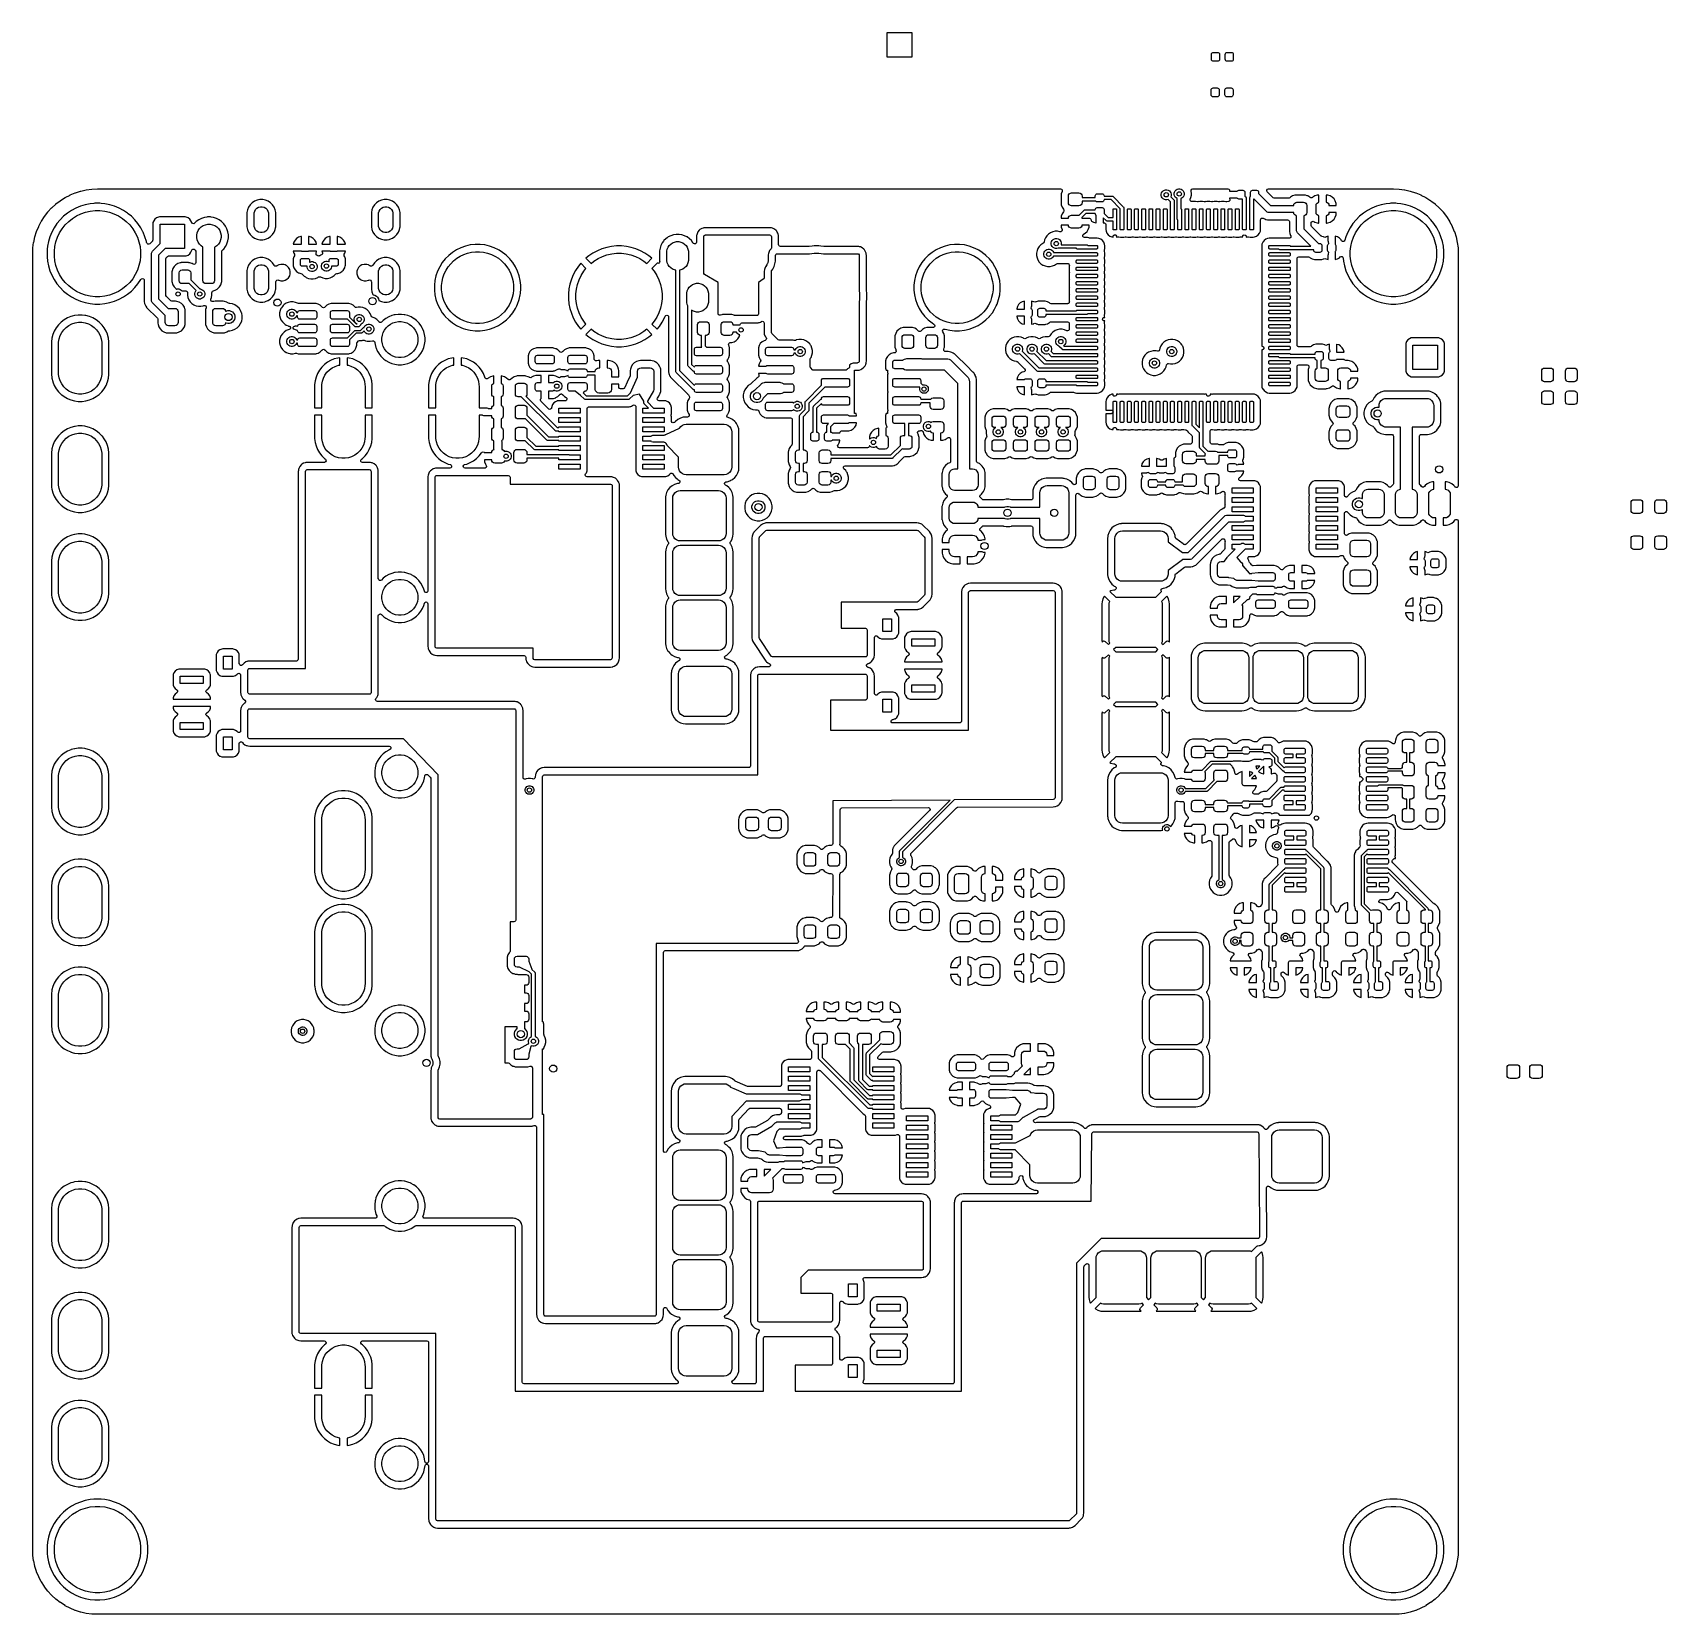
# Model space of a CAD drawing. Extents: x 3.62 to 8.08, y -6.04 to -1.71.
import ezdxf

# ---------------------------------------------------------------- set-up
doc = ezdxf.new("R2010")
doc.units = 0
doc.header["$MEASUREMENT"] = 0
doc.layers.add('BLACK', color=7, linetype='CONTINUOUS')

msp = doc.modelspace()

# ---------------------------------------------------------------- linework, layer by layer
at = {"layer": 'BLACK', "linetype": 'CONTINUOUS'}
for p, q in [((5.9528, -1.7776), (5.9528, -1.7106)), ((5.9528, -1.7106), (6.0197, -1.7106)), ((6.0197, -1.7106), (6.0197, -1.7776)), ((6.0197, -1.7776), (5.9528, -1.7776)), ((6.839, -1.7701), (6.8394, -1.768)), ((6.839, -1.7835), (6.839, -1.7701)), ((6.8394, -1.7856), (6.839, -1.7835)), ((6.8394, -1.768), (6.8406, -1.7662)), ((6.8406, -1.7874), (6.8394, -1.7856)), ((6.8406, -1.7662), (6.8424, -1.765)), ((6.8424, -1.765), (6.8445, -1.7646)), ((6.8445, -1.7646), (6.8555, -1.7646)), ((6.8555, -1.7646), (6.8576, -1.765)), ((6.8576, -1.765), (6.8594, -1.7662)), ((6.8594, -1.7662), (6.8606, -1.768)), ((6.8606, -1.7856), (6.8594, -1.7874)), ((6.8606, -1.768), (6.861, -1.7701)), ((6.861, -1.7835), (6.8606, -1.7856)), ((6.861, -1.7701), (6.861, -1.7835)), ((6.8768, -1.7701), (6.8772, -1.768)), ((6.8768, -1.7835), (6.8768, -1.7701)), ((6.8772, -1.7856), (6.8768, -1.7835)), ((6.8772, -1.768), (6.8784, -1.7662)), ((6.8784, -1.7874), (6.8772, -1.7856)), ((6.8784, -1.7662), (6.8802, -1.765)), ((6.8802, -1.765), (6.8823, -1.7646)), ((6.8823, -1.7646), (6.8933, -1.7646)), ((6.8933, -1.7646), (6.8954, -1.765)), ((6.8954, -1.765), (6.8972, -1.7662)), ((6.8972, -1.7662), (6.8984, -1.768)), ((6.8984, -1.7856), (6.8972, -1.7874)), ((6.8984, -1.768), (6.8988, -1.7701)), ((6.8988, -1.7835), (6.8984, -1.7856)), ((6.8988, -1.7701), (6.8988, -1.7835)), ((6.8424, -1.7886), (6.8406, -1.7874)), ((6.8445, -1.789), (6.8424, -1.7886)), ((6.8555, -1.789), (6.8445, -1.789)), ((6.8576, -1.7886), (6.8555, -1.789)), ((6.8594, -1.7874), (6.8576, -1.7886)), ((6.8802, -1.7886), (6.8784, -1.7874)), ((6.8823, -1.789), (6.8802, -1.7886)), ((6.8933, -1.789), (6.8823, -1.789)), ((6.8954, -1.7886), (6.8933, -1.789)), ((6.8972, -1.7874), (6.8954, -1.7886)), ((6.8382, -1.8673), (6.8386, -1.8652)), ((6.8382, -1.8807), (6.8382, -1.8673)), ((6.8386, -1.8652), (6.8398, -1.8634)), ((6.8398, -1.8634), (6.8416, -1.8622)), ((6.8416, -1.8622), (6.8437, -1.8618)), ((6.8437, -1.8618), (6.8547, -1.8618)), ((6.8547, -1.8618), (6.8568, -1.8622)), ((6.8568, -1.8622), (6.8586, -1.8634)), ((6.8586, -1.8634), (6.8598, -1.8652)), ((6.8598, -1.8652), (6.8602, -1.8673)), ((6.8602, -1.8673), (6.8602, -1.8807)), ((6.876, -1.8673), (6.8764, -1.8652)), ((6.876, -1.8807), (6.876, -1.8673)), ((6.8764, -1.8652), (6.8776, -1.8634)), ((6.8776, -1.8634), (6.8794, -1.8622)), ((6.8794, -1.8622), (6.8815, -1.8618)), ((6.8815, -1.8618), (6.8925, -1.8618)), ((6.8925, -1.8618), (6.8946, -1.8622)), ((6.8946, -1.8622), (6.8964, -1.8634)), ((6.8964, -1.8634), (6.8976, -1.8652)), ((6.8976, -1.8652), (6.898, -1.8673)), ((6.898, -1.8673), (6.898, -1.8807)), ((6.8386, -1.8828), (6.8382, -1.8807)), ((6.8398, -1.8846), (6.8386, -1.8828)), ((6.8416, -1.8858), (6.8398, -1.8846)), ((6.8437, -1.8862), (6.8416, -1.8858)), ((6.8547, -1.8862), (6.8437, -1.8862)), ((6.8568, -1.8858), (6.8547, -1.8862)), ((6.8586, -1.8846), (6.8568, -1.8858)), ((6.8598, -1.8828), (6.8586, -1.8846)), ((6.8602, -1.8807), (6.8598, -1.8828)), ((6.8764, -1.8828), (6.876, -1.8807)), ((6.8776, -1.8846), (6.8764, -1.8828)), ((6.8794, -1.8858), (6.8776, -1.8846)), ((6.8815, -1.8862), (6.8794, -1.8858)), ((6.8925, -1.8862), (6.8815, -1.8862)), ((6.8946, -1.8858), (6.8925, -1.8862)), ((6.8964, -1.8846), (6.8946, -1.8858)), ((6.8976, -1.8828), (6.8964, -1.8846)), ((6.898, -1.8807), (6.8976, -1.8828)), ((3.7329, -2.1484), (3.7473, -2.1439)), ((3.7473, -2.1439), (3.7477, -2.1438)), ((3.7477, -2.1438), (3.7623, -2.1406)), ((3.7623, -2.1406), (3.7628, -2.1405)), ((3.7628, -2.1405), (3.7777, -2.1385)), ((3.7777, -2.1385), (3.7781, -2.1385)), ((3.7781, -2.1385), (3.7932, -2.1378)), ((3.7932, -2.1378), (3.7934, -2.1378)), ((3.7934, -2.1378), (3.7959, -2.1378)), ((3.7959, -2.1378), (6.4265, -2.1378)), ((6.4265, -2.1378), (6.4292, -2.1386)), ((6.4292, -2.1386), (6.431, -2.1407)), ((6.4313, -2.1434), (6.4307, -2.1451)), ((6.431, -2.1407), (6.4313, -2.1434)), ((6.7045, -2.1456), (6.7071, -2.1431)), ((6.7071, -2.1431), (6.7102, -2.1413)), ((6.7102, -2.1413), (6.7137, -2.1404)), ((6.7137, -2.1404), (6.7173, -2.1404)), ((6.7173, -2.1404), (6.7207, -2.1413)), ((6.7207, -2.1413), (6.7239, -2.1431)), ((6.7239, -2.1431), (6.7264, -2.1456)), ((6.7381, -2.1463), (6.7399, -2.1432)), ((6.7399, -2.1432), (6.7424, -2.1406)), ((6.7424, -2.1406), (6.7455, -2.1388)), ((6.7455, -2.1388), (6.749, -2.1379)), ((6.749, -2.1379), (6.7526, -2.1379)), ((6.7526, -2.1379), (6.7561, -2.1388)), ((6.7561, -2.1388), (6.7592, -2.1406)), ((6.7592, -2.1406), (6.7618, -2.1432)), ((6.7618, -2.1432), (6.7636, -2.1463)), ((6.7834, -2.1436), (6.7836, -2.1409)), ((6.784, -2.1465), (6.7834, -2.1436)), ((6.7836, -2.1409), (6.7853, -2.1387)), ((6.7853, -2.1387), (6.7879, -2.1378)), ((6.7879, -2.1378), (6.7882, -2.1378)), ((6.7882, -2.1378), (6.8838, -2.1378)), ((6.8838, -2.1378), (6.8865, -2.1386)), ((6.8865, -2.1386), (6.8883, -2.1407)), ((6.8883, -2.1407), (6.8887, -2.1431)), ((6.8887, -2.1431), (6.8886, -2.1437)), ((6.8886, -2.1437), (6.8886, -2.1437)), ((6.8886, -2.1437), (6.9094, -2.1437)), ((6.9094, -2.1437), (6.9099, -2.143)), ((6.9099, -2.143), (6.9117, -2.1418)), ((6.9117, -2.1418), (6.9138, -2.1413)), ((6.9138, -2.1413), (6.9248, -2.1413)), ((6.9248, -2.1413), (6.9269, -2.1418)), ((6.9269, -2.1418), (6.9287, -2.143)), ((6.9287, -2.143), (6.9299, -2.1447)), ((6.9465, -2.1447), (6.9477, -2.143)), ((6.9477, -2.143), (6.9495, -2.1418)), ((6.9495, -2.1418), (6.9516, -2.1413)), ((6.9516, -2.1413), (6.9626, -2.1413)), ((6.9626, -2.1413), (6.9647, -2.1418)), ((6.9647, -2.1418), (6.9665, -2.143)), ((6.9665, -2.143), (6.9677, -2.1447)), ((6.9902, -2.1437), (6.9904, -2.141)), ((6.9915, -2.1461), (6.9902, -2.1437)), ((6.9904, -2.141), (6.992, -2.1388)), ((6.992, -2.1388), (6.9946, -2.1378)), ((6.9946, -2.1378), (6.9949, -2.1378)), ((6.9949, -2.1378), (7.334, -2.1378)), ((7.334, -2.1378), (7.3365, -2.1378)), ((7.3365, -2.1378), (7.3367, -2.1378)), ((7.3367, -2.1378), (7.3518, -2.1385)), ((7.3518, -2.1385), (7.3523, -2.1385)), ((7.3523, -2.1385), (7.3672, -2.1405)), ((7.3672, -2.1405), (7.3676, -2.1406)), ((7.3676, -2.1406), (7.3823, -2.1438)), ((7.3823, -2.1438), (7.3827, -2.1439)), ((7.3827, -2.1439), (7.397, -2.1484)), ((3.6682, -2.1896), (3.6793, -2.1794)), ((3.6793, -2.1794), (3.6796, -2.1791)), ((3.6796, -2.1791), (3.6915, -2.17)), ((3.6915, -2.17), (3.6919, -2.1697)), ((3.6919, -2.1697), (3.7046, -2.1617)), ((3.7046, -2.1617), (3.7049, -2.1614)), ((3.7049, -2.1614), (3.7183, -2.1545)), ((3.7183, -2.1545), (3.7186, -2.1543)), ((3.7186, -2.1543), (3.7325, -2.1486)), ((3.7325, -2.1486), (3.7329, -2.1484)), ((3.7468, -2.185), (3.7343, -2.1902)), ((3.7598, -2.1811), (3.7468, -2.185)), ((3.7731, -2.1785), (3.7598, -2.1811)), ((3.7835, -2.1774), (3.7731, -2.1785)), ((3.7865, -2.1771), (3.7835, -2.1774)), ((3.8001, -2.1771), (3.7865, -2.1771)), ((3.8034, -2.1775), (3.8001, -2.1771)), ((3.8136, -2.1785), (3.8034, -2.1775)), ((3.8268, -2.1811), (3.8136, -2.1785)), ((3.8136, -2.1785), (3.8136, -2.1785)), ((3.8398, -2.185), (3.8268, -2.1811)), ((3.8523, -2.1902), (3.8398, -2.185)), ((4.2064, -2.1874), (4.2035, -2.1946)), ((4.2107, -2.181), (4.2064, -2.1874)), ((4.2064, -2.1874), (4.2064, -2.1874)), ((4.2162, -2.1755), (4.2107, -2.181)), ((4.2107, -2.181), (4.2107, -2.181)), ((4.2227, -2.1712), (4.2162, -2.1755)), ((4.2162, -2.1755), (4.2162, -2.1755)), ((4.2298, -2.1682), (4.2227, -2.1712)), ((4.2227, -2.1712), (4.2227, -2.1712)), ((4.2294, -2.1905), (4.2338, -2.1879)), ((4.2375, -2.1667), (4.2298, -2.1682)), ((4.2298, -2.1682), (4.2298, -2.1682)), ((4.2338, -2.1879), (4.2388, -2.1866)), ((4.2452, -2.1667), (4.2375, -2.1667)), ((4.2375, -2.1667), (4.2375, -2.1667)), ((4.2388, -2.1866), (4.2439, -2.1866)), ((4.2439, -2.1866), (4.2489, -2.1879)), ((4.2528, -2.1682), (4.2452, -2.1667)), ((4.2452, -2.1667), (4.2452, -2.1667)), ((4.2489, -2.1879), (4.2533, -2.1905)), ((4.26, -2.1712), (4.2528, -2.1682)), ((4.2528, -2.1682), (4.2528, -2.1682)), ((4.2664, -2.1755), (4.26, -2.1712)), ((4.26, -2.1712), (4.26, -2.1712)), ((4.2719, -2.181), (4.2664, -2.1755)), ((4.2664, -2.1755), (4.2664, -2.1755)), ((4.2762, -2.1874), (4.2719, -2.181)), ((4.2719, -2.181), (4.2719, -2.181)), ((4.2792, -2.1946), (4.2762, -2.1874)), ((4.2762, -2.1874), (4.2762, -2.1874)), ((4.5466, -2.1874), (4.5436, -2.1946)), ((4.5509, -2.181), (4.5466, -2.1874)), ((4.5466, -2.1874), (4.5466, -2.1874)), ((4.5564, -2.1755), (4.5509, -2.181)), ((4.5509, -2.181), (4.5509, -2.181)), ((4.5628, -2.1712), (4.5564, -2.1755)), ((4.5564, -2.1755), (4.5564, -2.1755)), ((4.57, -2.1682), (4.5628, -2.1712)), ((4.5628, -2.1712), (4.5628, -2.1712)), ((4.5695, -2.1905), (4.574, -2.1879)), ((4.5776, -2.1667), (4.57, -2.1682)), ((4.57, -2.1682), (4.57, -2.1682)), ((4.574, -2.1879), (4.5789, -2.1866)), ((4.5854, -2.1667), (4.5776, -2.1667)), ((4.5776, -2.1667), (4.5776, -2.1667)), ((4.5789, -2.1866), (4.5841, -2.1866)), ((4.5841, -2.1866), (4.589, -2.1879)), ((4.593, -2.1682), (4.5854, -2.1667)), ((4.5854, -2.1667), (4.5854, -2.1667)), ((4.589, -2.1879), (4.5935, -2.1905)), ((4.6002, -2.1712), (4.593, -2.1682)), ((4.593, -2.1682), (4.593, -2.1682)), ((4.6066, -2.1755), (4.6002, -2.1712)), ((4.6002, -2.1712), (4.6002, -2.1712)), ((4.6121, -2.181), (4.6066, -2.1755)), ((4.6066, -2.1755), (4.6066, -2.1755)), ((4.6164, -2.1874), (4.6121, -2.181)), ((4.6121, -2.181), (4.6121, -2.181)), ((4.6194, -2.1946), (4.6164, -2.1874)), ((4.6164, -2.1874), (4.6164, -2.1874)), ((6.4285, -2.1517), (6.4281, -2.1556)), ((6.4281, -2.1556), (6.4281, -2.1771)), ((6.4281, -2.1771), (6.4281, -2.1771)), ((6.4281, -2.1771), (6.4285, -2.181)), ((6.4306, -2.1453), (6.4285, -2.1517)), ((6.4285, -2.181), (6.4285, -2.181)), ((6.4285, -2.181), (6.4306, -2.1874)), ((6.4307, -2.1453), (6.4306, -2.1453)), ((6.4306, -2.1453), (6.4306, -2.1453)), ((6.4306, -2.1874), (6.4306, -2.1874)), ((6.4306, -2.1874), (6.4341, -2.193)), ((6.4307, -2.1451), (6.4308, -2.1451)), ((6.4308, -2.1451), (6.4307, -2.1452)), ((6.4307, -2.1452), (6.4307, -2.1453)), ((6.4478, -2.1575), (6.4485, -2.1541)), ((6.4478, -2.1752), (6.4478, -2.1575)), ((6.4485, -2.1786), (6.4478, -2.1752)), ((6.4485, -2.1541), (6.4504, -2.1512)), ((6.4504, -2.1815), (6.4485, -2.1786)), ((6.4504, -2.1512), (6.4533, -2.1493)), ((6.4533, -2.1834), (6.4504, -2.1815)), ((6.4533, -2.1493), (6.4567, -2.1486)), ((6.4567, -2.1841), (6.4533, -2.1834)), ((6.4567, -2.1486), (6.4764, -2.1486)), ((6.4764, -2.1841), (6.4567, -2.1841)), ((6.4764, -2.1486), (6.4798, -2.1493)), ((6.4798, -2.1834), (6.4764, -2.1841)), ((6.4798, -2.1493), (6.4826, -2.1512)), ((6.4826, -2.1815), (6.4798, -2.1834)), ((6.4826, -2.1512), (6.4846, -2.1541)), ((6.4846, -2.1786), (6.4826, -2.1815)), ((6.4846, -2.1541), (6.4852, -2.1575)), ((6.4852, -2.1752), (6.4846, -2.1786)), ((6.4852, -2.1575), (6.4852, -2.1614)), ((6.4852, -2.1614), (6.5213, -2.1614)), ((6.5226, -2.1713), (6.4852, -2.1713)), ((6.4852, -2.1713), (6.4852, -2.1752)), ((6.5213, -2.1567), (6.5217, -2.1546)), ((6.5213, -2.1614), (6.5213, -2.1567)), ((6.5217, -2.1546), (6.5229, -2.1528)), ((6.5229, -2.1716), (6.5226, -2.1713)), ((6.5229, -2.1528), (6.5247, -2.1516)), ((6.5247, -2.1728), (6.5229, -2.1716)), ((6.5247, -2.1516), (6.5268, -2.1512)), ((6.5268, -2.1732), (6.5247, -2.1728)), ((6.5268, -2.1512), (6.5402, -2.1512)), ((6.5402, -2.1732), (6.5268, -2.1732)), ((6.5402, -2.1512), (6.5423, -2.1516)), ((6.5423, -2.1728), (6.5402, -2.1732)), ((6.5423, -2.1516), (6.5441, -2.1528)), ((6.5441, -2.1716), (6.5423, -2.1728)), ((6.5441, -2.1528), (6.5452, -2.1546)), ((6.5452, -2.1698), (6.5441, -2.1716)), ((6.5452, -2.1546), (6.5457, -2.1567)), ((6.5457, -2.1677), (6.5452, -2.1698)), ((6.5457, -2.1567), (6.5457, -2.1573)), ((6.5457, -2.1573), (6.5668, -2.1573)), ((6.5647, -2.1671), (6.5457, -2.1671)), ((6.5457, -2.1671), (6.5457, -2.1677)), ((6.5896, -2.192), (6.5647, -2.1671)), ((6.5668, -2.1573), (6.5677, -2.1574)), ((6.5677, -2.1574), (6.5677, -2.1574)), ((6.5677, -2.1574), (6.568, -2.1575)), ((6.568, -2.1575), (6.5695, -2.1581)), ((6.5695, -2.1581), (6.5695, -2.1581)), ((6.5695, -2.1581), (6.5703, -2.1587)), ((6.5703, -2.1587), (6.598, -2.1864)), ((6.598, -2.1864), (6.5986, -2.1872)), ((6.5986, -2.1872), (6.5993, -2.189)), ((6.7018, -2.1522), (6.7027, -2.1488)), ((6.7018, -2.1558), (6.7018, -2.1522)), ((6.7027, -2.1593), (6.7018, -2.1558)), ((6.7027, -2.1488), (6.7045, -2.1456)), ((6.7045, -2.1624), (6.7027, -2.1593)), ((6.7071, -2.165), (6.7045, -2.1624)), ((6.7102, -2.1668), (6.7071, -2.165)), ((6.7137, -2.1677), (6.7102, -2.1668)), ((6.7173, -2.1677), (6.7137, -2.1677)), ((6.7207, -2.1668), (6.7173, -2.1677)), ((6.7211, -2.1666), (6.7207, -2.1668)), ((6.7274, -2.1729), (6.7211, -2.1666)), ((6.7264, -2.1456), (6.7282, -2.1488)), ((6.7274, -2.1944), (6.7274, -2.1729)), ((6.7282, -2.1593), (6.728, -2.1596)), ((6.728, -2.1596), (6.7358, -2.1674)), ((6.7282, -2.1488), (6.7291, -2.1522)), ((6.7291, -2.1558), (6.7282, -2.1593)), ((6.7291, -2.1522), (6.7291, -2.1558)), ((6.7358, -2.1674), (6.7364, -2.1681)), ((6.7364, -2.1681), (6.7364, -2.1681)), ((6.7364, -2.1681), (6.7367, -2.1689)), ((6.7367, -2.1689), (6.7371, -2.1697)), ((6.7371, -2.1697), (6.7371, -2.1699)), ((6.7371, -2.1699), (6.7372, -2.1708)), ((6.7372, -2.1498), (6.7381, -2.1463)), ((6.7372, -2.1534), (6.7372, -2.1498)), ((6.7381, -2.1568), (6.7372, -2.1534)), ((6.7372, -2.1708), (6.7372, -2.1944)), ((6.7399, -2.16), (6.7381, -2.1568)), ((6.7424, -2.1625), (6.7399, -2.16)), ((6.7451, -2.164), (6.7424, -2.1625)), ((6.7451, -2.219), (6.7451, -2.164)), ((6.7561, -2.1643), (6.7549, -2.1646)), ((6.7549, -2.1646), (6.7549, -2.192)), ((6.7592, -2.1625), (6.7561, -2.1643)), ((6.7618, -2.16), (6.7592, -2.1625)), ((6.7636, -2.1568), (6.7618, -2.16)), ((6.7636, -2.1463), (6.7645, -2.1498)), ((6.7645, -2.1534), (6.7636, -2.1568)), ((6.7645, -2.1498), (6.7645, -2.1534)), ((6.7809, -2.1675), (6.7812, -2.1657)), ((6.7816, -2.1701), (6.7809, -2.1675)), ((6.7812, -2.1657), (6.783, -2.1613)), ((6.7837, -2.1719), (6.7816, -2.1701)), ((6.783, -2.1613), (6.7843, -2.1549)), ((6.7864, -2.1724), (6.7837, -2.1719)), ((6.7843, -2.1483), (6.784, -2.1465)), ((6.7843, -2.1549), (6.7843, -2.1483)), ((6.7874, -2.1722), (6.7864, -2.1724)), ((6.7953, -2.1722), (6.7874, -2.1722)), ((6.7996, -2.1728), (6.7953, -2.1722)), ((6.7999, -2.1729), (6.7996, -2.1728)), ((6.8003, -2.173), (6.7999, -2.1729)), ((6.7999, -2.1729), (6.7999, -2.1729)), ((6.8024, -2.1727), (6.8003, -2.173)), ((6.8025, -2.1729), (6.8024, -2.1727)), ((6.8028, -2.1728), (6.8025, -2.1729)), ((6.8071, -2.1722), (6.8028, -2.1728)), ((6.8149, -2.1722), (6.8071, -2.1722)), ((6.8193, -2.1728), (6.8149, -2.1722)), ((6.8196, -2.1729), (6.8193, -2.1728)), ((6.82, -2.173), (6.8196, -2.1729)), ((6.8196, -2.1729), (6.8196, -2.1729)), ((6.8221, -2.1727), (6.82, -2.173)), ((6.8222, -2.1729), (6.8221, -2.1727)), ((6.8225, -2.1728), (6.8222, -2.1729)), ((6.8268, -2.1722), (6.8225, -2.1728)), ((6.8346, -2.1722), (6.8268, -2.1722)), ((6.839, -2.1728), (6.8346, -2.1722)), ((6.8393, -2.1729), (6.839, -2.1728)), ((6.8397, -2.173), (6.8393, -2.1729)), ((6.8393, -2.1729), (6.8393, -2.1729)), ((6.8418, -2.1727), (6.8397, -2.173)), ((6.8418, -2.1729), (6.8418, -2.1727)), ((6.8421, -2.1728), (6.8418, -2.1729)), ((6.8465, -2.1722), (6.8421, -2.1728)), ((6.8543, -2.1722), (6.8465, -2.1722)), ((6.8586, -2.1728), (6.8543, -2.1722)), ((6.8589, -2.1729), (6.8586, -2.1728)), ((6.859, -2.1729), (6.8589, -2.1729)), ((6.8594, -2.173), (6.859, -2.1729)), ((6.8615, -2.1727), (6.8594, -2.173)), ((6.8615, -2.1729), (6.8615, -2.1727)), ((6.8618, -2.1728), (6.8615, -2.1729)), ((6.8662, -2.1722), (6.8618, -2.1728)), ((6.874, -2.1722), (6.8662, -2.1722)), ((6.8783, -2.1728), (6.874, -2.1722)), ((6.8786, -2.1729), (6.8783, -2.1728)), ((6.879, -2.173), (6.8786, -2.1729)), ((6.8786, -2.1729), (6.8786, -2.1729)), ((6.8799, -2.1729), (6.879, -2.173)), ((6.8807, -2.173), (6.8799, -2.1729)), ((6.8812, -2.1729), (6.8807, -2.173)), ((6.8815, -2.1728), (6.8812, -2.1729)), ((6.8852, -2.1723), (6.8815, -2.1728)), ((6.8853, -2.1723), (6.8852, -2.1723)), ((6.8854, -2.1723), (6.8853, -2.1723)), ((6.8866, -2.1719), (6.8854, -2.1723)), ((6.8871, -2.1715), (6.8866, -2.1719)), ((6.8877, -2.1712), (6.8871, -2.1715)), ((6.8881, -2.1706), (6.8877, -2.1712)), ((6.8887, -2.1701), (6.8881, -2.1706)), ((6.9094, -2.1634), (6.8886, -2.1634)), ((6.8886, -2.1634), (6.8887, -2.1642)), ((6.8887, -2.1642), (6.8892, -2.1661)), ((6.8889, -2.1694), (6.8887, -2.1701)), ((6.8892, -2.1689), (6.8889, -2.1694)), ((6.8892, -2.1661), (6.8892, -2.1668)), ((6.8892, -2.1668), (6.8894, -2.1674)), ((6.8894, -2.1674), (6.8892, -2.1681)), ((6.8892, -2.1681), (6.8892, -2.1689)), ((6.9099, -2.1641), (6.9094, -2.1634)), ((6.9117, -2.1653), (6.9099, -2.1641)), ((6.9138, -2.1657), (6.9117, -2.1653)), ((6.9242, -2.1657), (6.9138, -2.1657)), ((6.9242, -2.1944), (6.9242, -2.1657)), ((6.9299, -2.1447), (6.9303, -2.1469)), ((6.9303, -2.1469), (6.9303, -2.1576)), ((6.9303, -2.1576), (6.9326, -2.1599)), ((6.9326, -2.1599), (6.9332, -2.1607)), ((6.9332, -2.1607), (6.9332, -2.1607)), ((6.9332, -2.1607), (6.9336, -2.1617)), ((6.9336, -2.1617), (6.934, -2.1624)), ((6.934, -2.1624), (6.934, -2.1624)), ((6.934, -2.1624), (6.9341, -2.1634)), ((6.9341, -2.1634), (6.9341, -2.1944)), ((6.9439, -2.1618), (6.944, -2.1609)), ((6.9439, -2.1944), (6.9439, -2.1618)), ((6.944, -2.1609), (6.9447, -2.1591)), ((6.9447, -2.1591), (6.9453, -2.1583)), ((6.9447, -2.1591), (6.9447, -2.1591)), ((6.9453, -2.1583), (6.9461, -2.1576)), ((6.9461, -2.1469), (6.9465, -2.1447)), ((6.9461, -2.1576), (6.9461, -2.1469)), ((6.9554, -2.1657), (6.9537, -2.1657)), ((6.9537, -2.1657), (6.9537, -2.1944)), ((6.9895, -2.1999), (6.9554, -2.1657)), ((6.9677, -2.1447), (6.9681, -2.1469)), ((6.9681, -2.1469), (6.9681, -2.1506)), ((6.9681, -2.1506), (7.0005, -2.1831)), ((7.0073, -2.1619), (6.9915, -2.1461)), ((7.0005, -2.1831), (7.064, -2.1831)), ((7.0081, -2.1626), (7.0073, -2.1619)), ((7.0107, -2.1634), (7.0081, -2.1626)), ((7.0501, -2.1634), (7.0107, -2.1634)), ((7.0512, -2.1633), (7.0501, -2.1634)), ((7.0536, -2.1619), (7.0512, -2.1633)), ((7.055, -2.1605), (7.0536, -2.1619)), ((7.0607, -2.157), (7.055, -2.1605)), ((7.055, -2.1605), (7.055, -2.1605)), ((7.067, -2.1549), (7.0607, -2.157)), ((7.0607, -2.157), (7.0607, -2.157)), ((7.064, -2.1831), (7.0647, -2.1797)), ((7.0647, -2.1797), (7.0666, -2.1768)), ((7.0666, -2.1768), (7.0694, -2.1749)), ((7.0709, -2.1545), (7.067, -2.1549)), ((7.067, -2.1549), (7.067, -2.1549)), ((7.0694, -2.1749), (7.0728, -2.1742)), ((7.0925, -2.1545), (7.0709, -2.1545)), ((7.0709, -2.1545), (7.0709, -2.1545)), ((7.0728, -2.1742), (7.0906, -2.1742)), ((7.0906, -2.1742), (7.0939, -2.1749)), ((7.0964, -2.1549), (7.0925, -2.1545)), ((7.0939, -2.1749), (7.0968, -2.1768)), ((7.101, -2.1565), (7.0964, -2.1549)), ((7.0968, -2.1768), (7.0987, -2.1797)), ((7.0987, -2.1797), (7.0994, -2.1831)), ((7.0994, -2.1831), (7.0994, -2.2028)), ((7.1027, -2.157), (7.101, -2.1565)), ((7.1084, -2.1605), (7.1027, -2.157)), ((7.1027, -2.157), (7.1027, -2.157)), ((7.1027, -2.157), (7.1027, -2.157)), ((7.1088, -2.1609), (7.1084, -2.1605)), ((7.1084, -2.1605), (7.1084, -2.1605)), ((7.1105, -2.162), (7.1088, -2.1609)), ((7.1133, -2.1622), (7.1105, -2.162)), ((7.1157, -2.1609), (7.1133, -2.1622)), ((7.116, -2.1605), (7.1157, -2.1609)), ((7.1217, -2.157), (7.116, -2.1605)), ((7.116, -2.1605), (7.116, -2.1605)), ((7.128, -2.1549), (7.1217, -2.157)), ((7.1217, -2.157), (7.1217, -2.157)), ((7.125, -2.1831), (7.1257, -2.1797)), ((7.125, -2.2028), (7.125, -2.1831)), ((7.1257, -2.1797), (7.1276, -2.1768)), ((7.1276, -2.1768), (7.1305, -2.1749)), ((7.132, -2.1545), (7.128, -2.1549)), ((7.1305, -2.1749), (7.1329, -2.1744)), ((7.1329, -2.1545), (7.132, -2.1545)), ((7.132, -2.1545), (7.132, -2.1545)), ((7.1329, -2.1744), (7.1329, -2.1545)), ((7.1535, -2.1545), (7.1526, -2.1545)), ((7.1526, -2.1545), (7.1526, -2.1744)), ((7.1526, -2.1744), (7.155, -2.1749)), ((7.1574, -2.1549), (7.1535, -2.1545)), ((7.155, -2.1749), (7.1578, -2.1768)), ((7.1637, -2.157), (7.1574, -2.1549)), ((7.1578, -2.1768), (7.1598, -2.1797)), ((7.1598, -2.1797), (7.1604, -2.1831)), ((7.1604, -2.1831), (7.1801, -2.1831)), ((7.1694, -2.1605), (7.1637, -2.157)), ((7.1637, -2.157), (7.1637, -2.157)), ((7.1741, -2.1652), (7.1694, -2.1605)), ((7.1694, -2.1605), (7.1694, -2.1605)), ((7.1776, -2.1709), (7.1741, -2.1652)), ((7.1741, -2.1652), (7.1741, -2.1652)), ((7.1797, -2.1773), (7.1776, -2.1709)), ((7.1776, -2.1709), (7.1776, -2.1709)), ((7.1801, -2.1812), (7.1797, -2.1773)), ((7.1801, -2.1831), (7.1801, -2.1812)), ((7.1801, -2.1812), (7.1801, -2.1812)), ((7.2901, -2.185), (7.2776, -2.1902)), ((7.3031, -2.1811), (7.2901, -2.185)), ((7.3164, -2.1785), (7.3031, -2.1811)), ((7.3268, -2.1774), (7.3164, -2.1785)), ((7.3298, -2.1771), (7.3268, -2.1774)), ((7.3434, -2.1771), (7.3298, -2.1771)), ((7.3467, -2.1775), (7.3434, -2.1771)), ((7.3569, -2.1785), (7.3467, -2.1775)), ((7.3701, -2.1811), (7.3569, -2.1785)), ((7.3569, -2.1785), (7.3569, -2.1785)), ((7.3831, -2.185), (7.3701, -2.1811)), ((7.3956, -2.1902), (7.3831, -2.185)), ((7.397, -2.1484), (7.3974, -2.1486)), ((7.3974, -2.1486), (7.4113, -2.1543)), ((7.4113, -2.1543), (7.4117, -2.1545)), ((7.4117, -2.1545), (7.4248, -2.1613)), ((7.4248, -2.1613), (7.425, -2.1614)), ((7.425, -2.1614), (7.4254, -2.1617)), ((7.4254, -2.1617), (7.4357, -2.1682)), ((7.4357, -2.1682), (7.438, -2.1697)), ((7.438, -2.1697), (7.4384, -2.17)), ((7.4384, -2.17), (7.4503, -2.1791)), ((7.4503, -2.1791), (7.4506, -2.1794)), ((7.4506, -2.1794), (7.4617, -2.1896)), ((3.6329, -2.2399), (3.6398, -2.2266)), ((3.6398, -2.2266), (3.64, -2.2262)), ((3.64, -2.2262), (3.6481, -2.2135)), ((3.6481, -2.2135), (3.6483, -2.2132)), ((3.6483, -2.2132), (3.6575, -2.2013)), ((3.6575, -2.2013), (3.6577, -2.2009)), ((3.6577, -2.2009), (3.6679, -2.1899)), ((3.6679, -2.1899), (3.6682, -2.1896)), ((3.6825, -2.2328), (3.675, -2.244)), ((3.6911, -2.2223), (3.6825, -2.2328)), ((3.6825, -2.2328), (3.6825, -2.2328)), ((3.7006, -2.2127), (3.6911, -2.2223)), ((3.7111, -2.2041), (3.7006, -2.2127)), ((3.7052, -2.2363), (3.7146, -2.2269)), ((3.7224, -2.1966), (3.7111, -2.2041)), ((3.7111, -2.2041), (3.7111, -2.2041)), ((3.7146, -2.2269), (3.725, -2.2186)), ((3.7343, -2.1902), (3.7224, -2.1966)), ((3.7224, -2.1966), (3.7224, -2.1966)), ((3.725, -2.2186), (3.7362, -2.2116)), ((3.7343, -2.1902), (3.7343, -2.1902)), ((3.7362, -2.2116), (3.7481, -2.2058)), ((3.7481, -2.2058), (3.7606, -2.2015)), ((3.7606, -2.2015), (3.7735, -2.1985)), ((3.7735, -2.1985), (3.7867, -2.197)), ((3.7867, -2.197), (3.7999, -2.197)), ((3.7999, -2.197), (3.8131, -2.1985)), ((3.8131, -2.1985), (3.826, -2.2015)), ((3.826, -2.2015), (3.8385, -2.2058)), ((3.8385, -2.2058), (3.8504, -2.2116)), ((3.8504, -2.2116), (3.8617, -2.2186)), ((3.8642, -2.1966), (3.8523, -2.1902)), ((3.8523, -2.1902), (3.8523, -2.1902)), ((3.8617, -2.2186), (3.872, -2.2269)), ((3.8755, -2.2041), (3.8642, -2.1966)), ((3.8642, -2.1966), (3.8642, -2.1966)), ((3.8642, -2.1966), (3.8642, -2.1966)), ((3.872, -2.2269), (3.8814, -2.2363)), ((3.8775, -2.2058), (3.8755, -2.2041)), ((3.8755, -2.2041), (3.8755, -2.2041)), ((3.8755, -2.2041), (3.8755, -2.2041)), ((3.886, -2.2127), (3.8775, -2.2058)), ((3.8955, -2.2223), (3.886, -2.2127)), ((3.9041, -2.2328), (3.8955, -2.2223)), ((3.8955, -2.2223), (3.8955, -2.2223)), ((3.8955, -2.2223), (3.8955, -2.2223)), ((3.9117, -2.244), (3.9041, -2.2328)), ((3.9451, -2.23), (3.9449, -2.2324)), ((3.9449, -2.2324), (3.9449, -2.2324)), ((3.9449, -2.2324), (3.9449, -2.2771)), ((3.9471, -2.2247), (3.9451, -2.23)), ((3.9505, -2.2202), (3.9471, -2.2247)), ((3.9471, -2.2247), (3.9471, -2.2247)), ((3.955, -2.2168), (3.9505, -2.2202)), ((3.9505, -2.2202), (3.9505, -2.2202)), ((3.9603, -2.2148), (3.955, -2.2168)), ((3.955, -2.2168), (3.955, -2.2168)), ((3.9627, -2.2145), (3.9603, -2.2148)), ((4.0334, -2.2145), (3.9627, -2.2145)), ((3.9627, -2.2145), (3.9627, -2.2145)), ((4.0357, -2.2148), (4.0334, -2.2145)), ((4.0334, -2.2145), (4.0334, -2.2145)), ((4.0334, -2.2145), (4.0334, -2.2145)), ((4.0334, -2.2145), (4.0334, -2.2145)), ((4.041, -2.2168), (4.0357, -2.2148)), ((4.0357, -2.2148), (4.0357, -2.2148)), ((4.0456, -2.2202), (4.041, -2.2168)), ((4.041, -2.2168), (4.041, -2.2168)), ((4.049, -2.2247), (4.0456, -2.2202)), ((4.0456, -2.2202), (4.0456, -2.2202)), ((4.0509, -2.2299), (4.049, -2.2247)), ((4.049, -2.2247), (4.049, -2.2247)), ((4.0516, -2.2311), (4.0509, -2.2299)), ((4.0538, -2.2328), (4.0516, -2.2311)), ((4.0565, -2.2329), (4.0538, -2.2328)), ((4.0589, -2.2316), (4.0565, -2.2329)), ((4.0634, -2.2272), (4.0589, -2.2316)), ((4.0702, -2.2222), (4.0634, -2.2272)), ((4.0776, -2.2184), (4.0702, -2.2222)), ((4.0856, -2.2159), (4.0776, -2.2184)), ((4.0919, -2.2149), (4.0856, -2.2159)), ((4.0938, -2.2145), (4.0919, -2.2149)), ((4.1022, -2.2145), (4.0938, -2.2145)), ((4.1041, -2.2149), (4.1022, -2.2145)), ((4.1105, -2.2159), (4.1041, -2.2149)), ((4.1184, -2.2184), (4.1105, -2.2159)), ((4.1105, -2.2159), (4.1105, -2.2159)), ((4.1105, -2.2159), (4.1105, -2.2159)), ((4.1259, -2.2222), (4.1184, -2.2184)), ((4.1184, -2.2184), (4.1184, -2.2184)), ((4.1184, -2.2184), (4.1184, -2.2184)), ((4.1327, -2.2272), (4.1259, -2.2222)), ((4.1386, -2.2331), (4.1327, -2.2272)), ((4.1435, -2.2398), (4.1386, -2.2331)), ((4.2035, -2.1946), (4.2019, -2.2022)), ((4.2019, -2.2022), (4.2019, -2.2022)), ((4.2019, -2.2022), (4.2019, -2.2415)), ((4.2035, -2.1946), (4.2035, -2.1946)), ((4.2217, -2.2061), (4.2218, -2.2035)), ((4.2217, -2.2376), (4.2217, -2.2061)), ((4.2218, -2.2035), (4.2232, -2.1986)), ((4.2232, -2.1986), (4.2257, -2.1941)), ((4.2257, -2.1941), (4.2294, -2.1905)), ((4.2533, -2.1905), (4.257, -2.1941)), ((4.257, -2.1941), (4.2595, -2.1986)), ((4.2595, -2.1986), (4.2609, -2.2035)), ((4.2609, -2.2035), (4.261, -2.2061)), ((4.261, -2.2061), (4.261, -2.2376)), ((4.2807, -2.2022), (4.2792, -2.1946)), ((4.2792, -2.1946), (4.2792, -2.1946)), ((4.2792, -2.1946), (4.2792, -2.1946)), ((4.2792, -2.1946), (4.2792, -2.1946)), ((4.2807, -2.2415), (4.2807, -2.2022)), ((4.5436, -2.1946), (4.5421, -2.2022)), ((4.5421, -2.2022), (4.5421, -2.2022)), ((4.5421, -2.2022), (4.5421, -2.2415)), ((4.5436, -2.1946), (4.5436, -2.1946)), ((4.5618, -2.2061), (4.562, -2.2035)), ((4.5618, -2.2376), (4.5618, -2.2061)), ((4.562, -2.2035), (4.5633, -2.1986)), ((4.5633, -2.1986), (4.5659, -2.1941)), ((4.5659, -2.1941), (4.5695, -2.1905)), ((4.5935, -2.1905), (4.5971, -2.1941)), ((4.5971, -2.1941), (4.5997, -2.1986)), ((4.5997, -2.1986), (4.601, -2.2035)), ((4.601, -2.2035), (4.6012, -2.2061)), ((4.6012, -2.2061), (4.6012, -2.2376)), ((4.6209, -2.2022), (4.6194, -2.1946)), ((4.6194, -2.1946), (4.6194, -2.1946)), ((4.6194, -2.1946), (4.6194, -2.1946)), ((4.6194, -2.1946), (4.6194, -2.1946)), ((4.6209, -2.2415), (4.6209, -2.2022)), ((6.4285, -2.2127), (6.4281, -2.2166)), ((6.4281, -2.2166), (6.4281, -2.2175)), ((6.4281, -2.2175), (6.448, -2.2175)), ((6.4306, -2.2064), (6.4285, -2.2127)), ((6.4342, -2.2007), (6.4306, -2.2064)), ((6.4306, -2.2064), (6.4306, -2.2064)), ((6.4341, -2.193), (6.4341, -2.193)), ((6.4341, -2.193), (6.4345, -2.1934)), ((6.4345, -2.2003), (6.4342, -2.2007)), ((6.4342, -2.2007), (6.4342, -2.2007)), ((6.4345, -2.1934), (6.4358, -2.1958)), ((6.4356, -2.1986), (6.4345, -2.2003)), ((6.4358, -2.1958), (6.4356, -2.1986)), ((6.448, -2.2175), (6.4485, -2.2151)), ((6.4485, -2.2151), (6.4504, -2.2122)), ((6.4504, -2.2122), (6.4533, -2.2103)), ((6.4533, -2.2103), (6.4567, -2.2096)), ((6.4567, -2.2096), (6.4764, -2.2096)), ((6.4764, -2.2096), (6.4771, -2.2098)), ((6.4771, -2.2098), (6.4904, -2.1965)), ((6.4959, -2.2049), (6.4848, -2.2161)), ((6.4848, -2.2161), (6.485, -2.2175)), ((6.485, -2.2175), (6.5052, -2.2175)), ((6.4904, -2.1965), (6.4912, -2.1959)), ((6.4912, -2.1959), (6.4922, -2.1955)), ((6.4912, -2.1959), (6.4912, -2.1959)), ((6.4922, -2.1955), (6.4929, -2.1952)), ((6.4929, -2.1952), (6.4939, -2.1951)), ((6.4929, -2.1952), (6.4929, -2.1952)), ((6.4939, -2.1951), (6.5213, -2.1951)), ((6.5213, -2.2049), (6.4959, -2.2049)), ((6.5052, -2.2175), (6.5078, -2.2183)), ((6.5078, -2.2183), (6.5096, -2.2204)), ((6.5096, -2.2204), (6.51, -2.2224)), ((6.51, -2.2224), (6.51, -2.2244)), ((6.51, -2.2244), (6.5112, -2.2256)), ((6.5112, -2.2256), (6.5112, -2.2256)), ((6.5112, -2.2256), (6.5167, -2.2288)), ((6.5167, -2.2288), (6.5228, -2.2306)), ((6.5213, -2.1945), (6.5217, -2.1924)), ((6.5213, -2.1951), (6.5213, -2.1945)), ((6.5213, -2.2055), (6.5213, -2.2049)), ((6.5217, -2.2076), (6.5213, -2.2055)), ((6.5217, -2.1924), (6.5229, -2.1906)), ((6.5229, -2.2094), (6.5217, -2.2076)), ((6.5228, -2.2306), (6.5236, -2.2307)), ((6.5229, -2.1906), (6.5247, -2.1894)), ((6.5236, -2.2099), (6.5229, -2.2094)), ((6.5236, -2.2307), (6.5236, -2.2099)), ((6.5247, -2.1894), (6.5268, -2.189)), ((6.5268, -2.189), (6.5402, -2.189)), ((6.5402, -2.189), (6.5423, -2.1894)), ((6.5423, -2.1894), (6.5441, -2.1906)), ((6.5509, -2.2244), (6.5433, -2.2168)), ((6.5433, -2.2168), (6.5433, -2.2307)), ((6.5433, -2.2307), (6.5441, -2.2306)), ((6.5441, -2.1906), (6.5452, -2.1924)), ((6.5441, -2.2306), (6.5444, -2.2306)), ((6.5444, -2.2306), (6.5444, -2.2306)), ((6.5444, -2.2306), (6.5467, -2.2307)), ((6.5452, -2.1924), (6.5457, -2.1945)), ((6.5457, -2.1945), (6.5457, -2.2052)), ((6.5457, -2.2052), (6.5565, -2.216)), ((6.5467, -2.2307), (6.549, -2.2321)), ((6.549, -2.2321), (6.5501, -2.2347)), ((6.5517, -2.2251), (6.5509, -2.2244)), ((6.5535, -2.2258), (6.5517, -2.2251)), ((6.5544, -2.2259), (6.5535, -2.2258)), ((6.5535, -2.2258), (6.5535, -2.2258)), ((6.5699, -2.2259), (6.5544, -2.2259)), ((6.5565, -2.216), (6.5699, -2.216)), ((6.5699, -2.1944), (6.5701, -2.1934)), ((6.5699, -2.216), (6.5699, -2.1944)), ((6.5699, -2.2475), (6.5699, -2.2259)), ((6.5701, -2.1934), (6.5706, -2.1926)), ((6.5706, -2.1926), (6.5714, -2.1921)), ((6.5714, -2.1921), (6.5723, -2.1919)), ((6.5723, -2.1919), (6.5773, -2.1919)), ((6.5773, -2.1919), (6.5782, -2.1921)), ((6.5782, -2.1921), (6.579, -2.1926)), ((6.579, -2.1926), (6.5795, -2.1934)), ((6.5795, -2.1934), (6.5797, -2.1944)), ((6.5797, -2.1944), (6.5797, -2.2475)), ((6.5896, -2.1944), (6.5896, -2.192)), ((6.5896, -2.2475), (6.5896, -2.1944)), ((6.5993, -2.189), (6.5994, -2.1899)), ((6.5994, -2.1899), (6.5994, -2.1944)), ((6.5994, -2.1944), (6.5994, -2.2475)), ((6.6093, -2.1944), (6.6094, -2.1934)), ((6.6093, -2.2475), (6.6093, -2.1944)), ((6.6094, -2.1934), (6.61, -2.1926)), ((6.61, -2.1926), (6.6108, -2.1921)), ((6.6108, -2.1921), (6.6117, -2.1919)), ((6.6117, -2.1919), (6.6166, -2.1919)), ((6.6166, -2.1919), (6.6176, -2.1921)), ((6.6176, -2.1921), (6.6184, -2.1926)), ((6.6184, -2.1926), (6.6189, -2.1934)), ((6.6189, -2.1934), (6.6191, -2.1944)), ((6.6191, -2.1944), (6.6191, -2.2475)), ((6.6289, -2.1944), (6.6291, -2.1934)), ((6.6289, -2.2475), (6.6289, -2.1944)), ((6.6291, -2.1934), (6.6297, -2.1926)), ((6.6297, -2.1926), (6.6305, -2.1921)), ((6.6305, -2.1921), (6.6314, -2.1919)), ((6.6314, -2.1919), (6.6363, -2.1919)), ((6.6363, -2.1919), (6.6373, -2.1921)), ((6.6373, -2.1921), (6.6381, -2.1926)), ((6.6381, -2.1926), (6.6386, -2.1934)), ((6.6386, -2.1934), (6.6388, -2.1944)), ((6.6388, -2.1944), (6.6388, -2.2475)), ((6.6486, -2.1944), (6.6488, -2.1934)), ((6.6486, -2.2475), (6.6486, -2.1944)), ((6.6488, -2.1934), (6.6493, -2.1926)), ((6.6493, -2.1926), (6.6501, -2.1921)), ((6.6501, -2.1921), (6.6511, -2.1919)), ((6.6511, -2.1919), (6.656, -2.1919)), ((6.656, -2.1919), (6.6569, -2.1921)), ((6.6569, -2.1921), (6.6577, -2.1926)), ((6.6577, -2.1926), (6.6583, -2.1934)), ((6.6583, -2.1934), (6.6585, -2.1944)), ((6.6585, -2.1944), (6.6585, -2.2475)), ((6.6683, -2.1944), (6.6685, -2.1934)), ((6.6683, -2.2475), (6.6683, -2.1944)), ((6.6685, -2.1934), (6.669, -2.1926)), ((6.669, -2.1926), (6.6698, -2.1921)), ((6.6698, -2.1921), (6.6708, -2.1919)), ((6.6708, -2.1919), (6.6757, -2.1919)), ((6.6757, -2.1919), (6.6766, -2.1921)), ((6.6766, -2.1921), (6.6774, -2.1926)), ((6.6774, -2.1926), (6.678, -2.1934)), ((6.678, -2.1934), (6.6781, -2.1944)), ((6.6781, -2.1944), (6.6781, -2.2475)), ((6.688, -2.1944), (6.6882, -2.1934)), ((6.688, -2.2475), (6.688, -2.1944)), ((6.6882, -2.1934), (6.6887, -2.1926)), ((6.6887, -2.1926), (6.6895, -2.1921)), ((6.6895, -2.1921), (6.6905, -2.1919)), ((6.6905, -2.1919), (6.6954, -2.1919)), ((6.6954, -2.1919), (6.6963, -2.1921)), ((6.6963, -2.1921), (6.6971, -2.1926)), ((6.6971, -2.1926), (6.6976, -2.1934)), ((6.6976, -2.1934), (6.6978, -2.1944)), ((6.6978, -2.1944), (6.6978, -2.2475)), ((6.7077, -2.1944), (6.7079, -2.1934)), ((6.7077, -2.2475), (6.7077, -2.1944)), ((6.7079, -2.1934), (6.7084, -2.1926)), ((6.7084, -2.1926), (6.7092, -2.1921)), ((6.7092, -2.1921), (6.7101, -2.1919)), ((6.7101, -2.1919), (6.7151, -2.1919)), ((6.7151, -2.1919), (6.716, -2.1921)), ((6.716, -2.1921), (6.7168, -2.1926)), ((6.7168, -2.1926), (6.7173, -2.1934)), ((6.7173, -2.1934), (6.7175, -2.1944)), ((6.7175, -2.1944), (6.7175, -2.2475)), ((6.7274, -2.2475), (6.7274, -2.1944)), ((6.7372, -2.1944), (6.7372, -2.2475)), ((6.7452, -2.22), (6.7451, -2.219)), ((6.7453, -2.2204), (6.7452, -2.22)), ((6.7452, -2.22), (6.7452, -2.22)), ((6.7459, -2.2217), (6.7453, -2.2204)), ((6.7465, -2.2225), (6.7459, -2.2217)), ((6.7459, -2.2217), (6.7459, -2.2217)), ((6.747, -2.223), (6.7465, -2.2225)), ((6.747, -2.2475), (6.747, -2.223)), ((6.7549, -2.192), (6.7554, -2.1921)), ((6.7554, -2.1921), (6.7562, -2.1926)), ((6.7562, -2.1926), (6.7567, -2.1934)), ((6.7567, -2.1934), (6.7569, -2.1944)), ((6.7569, -2.1944), (6.7569, -2.2475)), ((6.7667, -2.1944), (6.7669, -2.1934)), ((6.7667, -2.2475), (6.7667, -2.1944)), ((6.7669, -2.1934), (6.7675, -2.1926)), ((6.7675, -2.1926), (6.7683, -2.1921)), ((6.7683, -2.1921), (6.7692, -2.1919)), ((6.7692, -2.1919), (6.7741, -2.1919)), ((6.7741, -2.1919), (6.7751, -2.1921)), ((6.7751, -2.1921), (6.7759, -2.1926)), ((6.7759, -2.1926), (6.7764, -2.1934)), ((6.7764, -2.1934), (6.7766, -2.1944)), ((6.7766, -2.1944), (6.7766, -2.2475)), ((6.7864, -2.1944), (6.7866, -2.1934)), ((6.7864, -2.2475), (6.7864, -2.1944)), ((6.7866, -2.1934), (6.7871, -2.1926)), ((6.7871, -2.1926), (6.7879, -2.1921)), ((6.7879, -2.1921), (6.7889, -2.1919)), ((6.7889, -2.1919), (6.7938, -2.1919)), ((6.7938, -2.1919), (6.7947, -2.1921)), ((6.7947, -2.1921), (6.7955, -2.1926)), ((6.7955, -2.1926), (6.7961, -2.1934)), ((6.7961, -2.1934), (6.7963, -2.1944)), ((6.7963, -2.1944), (6.7963, -2.2475)), ((6.8061, -2.1944), (6.8063, -2.1934)), ((6.8061, -2.2475), (6.8061, -2.1944)), ((6.8063, -2.1934), (6.8068, -2.1926)), ((6.8068, -2.1926), (6.8076, -2.1921)), ((6.8076, -2.1921), (6.8086, -2.1919)), ((6.8086, -2.1919), (6.8135, -2.1919)), ((6.8135, -2.1919), (6.8144, -2.1921)), ((6.8144, -2.1921), (6.8152, -2.1926)), ((6.8152, -2.1926), (6.8158, -2.1934)), ((6.8158, -2.1934), (6.8159, -2.1944)), ((6.8159, -2.1944), (6.8159, -2.2475)), ((6.8258, -2.1944), (6.826, -2.1934)), ((6.8258, -2.2475), (6.8258, -2.1944)), ((6.826, -2.1934), (6.8265, -2.1926)), ((6.8265, -2.1926), (6.8273, -2.1921)), ((6.8273, -2.1921), (6.8282, -2.1919)), ((6.8282, -2.1919), (6.8332, -2.1919)), ((6.8332, -2.1919), (6.8341, -2.1921)), ((6.8341, -2.1921), (6.8349, -2.1926)), ((6.8349, -2.1926), (6.8354, -2.1934)), ((6.8354, -2.1934), (6.8356, -2.1944)), ((6.8356, -2.1944), (6.8356, -2.2475)), ((6.8455, -2.1944), (6.8457, -2.1934)), ((6.8455, -2.2475), (6.8455, -2.1944)), ((6.8457, -2.1934), (6.8462, -2.1926)), ((6.8462, -2.1926), (6.847, -2.1921)), ((6.847, -2.1921), (6.8479, -2.1919)), ((6.8479, -2.1919), (6.8529, -2.1919)), ((6.8529, -2.1919), (6.8538, -2.1921)), ((6.8538, -2.1921), (6.8546, -2.1926)), ((6.8546, -2.1926), (6.8551, -2.1934)), ((6.8551, -2.1934), (6.8553, -2.1944)), ((6.8553, -2.1944), (6.8553, -2.2475)), ((6.8652, -2.1944), (6.8653, -2.1934)), ((6.8652, -2.2475), (6.8652, -2.1944)), ((6.8653, -2.1934), (6.8659, -2.1926)), ((6.8659, -2.1926), (6.8667, -2.1921)), ((6.8667, -2.1921), (6.8676, -2.1919)), ((6.8676, -2.1919), (6.8725, -2.1919)), ((6.8725, -2.1919), (6.8735, -2.1921)), ((6.8735, -2.1921), (6.8743, -2.1926)), ((6.8743, -2.1926), (6.8748, -2.1934)), ((6.8748, -2.1934), (6.875, -2.1944)), ((6.875, -2.1944), (6.875, -2.2475)), ((6.8848, -2.1944), (6.885, -2.1934)), ((6.8848, -2.2475), (6.8848, -2.1944)), ((6.885, -2.1934), (6.8856, -2.1926)), ((6.8856, -2.1926), (6.8864, -2.1921)), ((6.8864, -2.1921), (6.8873, -2.1919)), ((6.8873, -2.1919), (6.8922, -2.1919)), ((6.8922, -2.1919), (6.8932, -2.1921)), ((6.8932, -2.1921), (6.894, -2.1926)), ((6.894, -2.1926), (6.8945, -2.1934)), ((6.8945, -2.1934), (6.8947, -2.1944)), ((6.8947, -2.1944), (6.8947, -2.2475)), ((6.9045, -2.1944), (6.9047, -2.1934)), ((6.9045, -2.2475), (6.9045, -2.1944)), ((6.9047, -2.1934), (6.9052, -2.1926)), ((6.9052, -2.1926), (6.906, -2.1921)), ((6.906, -2.1921), (6.907, -2.1919)), ((6.907, -2.1919), (6.9119, -2.1919)), ((6.9119, -2.1919), (6.9129, -2.1921)), ((6.9129, -2.1921), (6.9136, -2.1926)), ((6.9136, -2.1926), (6.9142, -2.1934)), ((6.9142, -2.1934), (6.9144, -2.1944)), ((6.9144, -2.1944), (6.9144, -2.2475)), ((6.9242, -2.2475), (6.9242, -2.1944)), ((6.9341, -2.1944), (6.9341, -2.2475)), ((6.9439, -2.2475), (6.9439, -2.1944)), ((6.9537, -2.1944), (6.9537, -2.2475)), ((6.9734, -2.2222), (6.9735, -2.2221)), ((6.9734, -2.249), (6.9734, -2.2222)), ((6.9735, -2.222), (6.9739, -2.2208)), ((6.9735, -2.2221), (6.9735, -2.222)), ((6.9739, -2.2208), (6.9742, -2.2196)), ((6.9742, -2.2196), (6.9743, -2.2195)), ((6.9743, -2.2195), (6.9744, -2.2194)), ((6.9744, -2.2194), (6.9753, -2.2186)), ((6.9753, -2.2186), (6.9763, -2.2178)), ((6.9763, -2.2178), (6.9764, -2.2177)), ((6.9764, -2.2177), (6.9765, -2.2177)), ((6.9765, -2.2177), (6.9778, -2.2176)), ((6.9778, -2.2176), (6.979, -2.2174)), ((6.979, -2.2174), (6.9792, -2.2174)), ((6.9792, -2.2174), (6.9793, -2.2174)), ((6.9793, -2.2174), (6.9796, -2.2176)), ((6.9796, -2.2176), (6.9806, -2.2179)), ((6.9806, -2.2179), (6.9808, -2.218)), ((6.9808, -2.218), (6.9825, -2.2191)), ((6.9825, -2.2191), (6.9847, -2.22)), ((6.9847, -2.22), (6.9878, -2.2213)), ((6.9878, -2.2213), (6.9924, -2.2222)), ((6.991, -2.2011), (6.9895, -2.1999)), ((6.9945, -2.2026), (6.991, -2.2011)), ((6.9924, -2.2222), (6.9932, -2.2224)), ((6.9932, -2.2224), (6.9935, -2.2225)), ((6.9935, -2.2225), (6.9935, -2.2225)), ((6.9935, -2.2225), (6.9935, -2.2225)), ((6.9935, -2.2225), (6.9994, -2.2225)), ((6.9965, -2.2028), (6.9945, -2.2026)), ((6.9945, -2.2026), (6.9945, -2.2026)), ((7.064, -2.2028), (6.9965, -2.2028)), ((6.9994, -2.2225), (7.0473, -2.2225)), ((7.0473, -2.2225), (7.0499, -2.2232)), ((7.0499, -2.2232), (7.0517, -2.2253)), ((7.0517, -2.2253), (7.0521, -2.2273)), ((7.0521, -2.2273), (7.0521, -2.2539)), ((7.0647, -2.2061), (7.064, -2.2028)), ((7.0666, -2.209), (7.0647, -2.2061)), ((7.0694, -2.2109), (7.0666, -2.209)), ((7.0719, -2.2114), (7.0694, -2.2109)), ((7.0719, -2.251), (7.0719, -2.2114)), ((7.0939, -2.2109), (7.0915, -2.2114)), ((7.0915, -2.2114), (7.0915, -2.2469)), ((7.0968, -2.209), (7.0939, -2.2109)), ((7.0987, -2.2061), (7.0968, -2.209)), ((7.0994, -2.2028), (7.0987, -2.2061)), ((7.1112, -2.2311), (7.112, -2.2284)), ((7.1112, -2.2367), (7.1112, -2.2311)), ((7.112, -2.2284), (7.1141, -2.2266)), ((7.1141, -2.2266), (7.1168, -2.2263)), ((7.1168, -2.2263), (7.1187, -2.2269)), ((7.1187, -2.2269), (7.1217, -2.2288)), ((7.1217, -2.2288), (7.1217, -2.2288)), ((7.1217, -2.2288), (7.128, -2.2309)), ((7.1257, -2.2061), (7.125, -2.2028)), ((7.1276, -2.209), (7.1257, -2.2061)), ((7.1305, -2.2109), (7.1276, -2.209)), ((7.128, -2.2309), (7.132, -2.2313)), ((7.1329, -2.2114), (7.1305, -2.2109)), ((7.132, -2.2313), (7.1329, -2.2313)), ((7.1329, -2.2313), (7.1329, -2.2114)), ((7.155, -2.2109), (7.1526, -2.2114)), ((7.1526, -2.2114), (7.1526, -2.2313)), ((7.1526, -2.2313), (7.1535, -2.2313)), ((7.1535, -2.2313), (7.1574, -2.2309)), ((7.1535, -2.2313), (7.1535, -2.2313)), ((7.1578, -2.209), (7.155, -2.2109)), ((7.1574, -2.2309), (7.1637, -2.2288)), ((7.1598, -2.2061), (7.1578, -2.209)), ((7.1604, -2.2028), (7.1598, -2.2061)), ((7.1801, -2.2028), (7.1604, -2.2028)), ((7.1637, -2.2288), (7.1694, -2.2253)), ((7.1637, -2.2288), (7.1637, -2.2288)), ((7.1694, -2.2253), (7.1741, -2.2206)), ((7.1694, -2.2253), (7.1694, -2.2253)), ((7.1741, -2.2206), (7.1776, -2.2149)), ((7.1741, -2.2206), (7.1741, -2.2206)), ((7.1776, -2.2149), (7.1797, -2.2086)), ((7.1776, -2.2149), (7.1776, -2.2149)), ((7.1797, -2.2086), (7.1801, -2.2047)), ((7.1801, -2.2047), (7.1801, -2.2028)), ((7.1801, -2.2047), (7.1801, -2.2047)), ((7.2258, -2.2328), (7.2183, -2.244)), ((7.2344, -2.2223), (7.2258, -2.2328)), ((7.2258, -2.2328), (7.2258, -2.2328)), ((7.244, -2.2127), (7.2344, -2.2223)), ((7.2544, -2.2041), (7.244, -2.2127)), ((7.2485, -2.2363), (7.2579, -2.2269)), ((7.2657, -2.1966), (7.2544, -2.2041)), ((7.2544, -2.2041), (7.2544, -2.2041)), ((7.2579, -2.2269), (7.2683, -2.2186)), ((7.2776, -2.1902), (7.2657, -2.1966)), ((7.2657, -2.1966), (7.2657, -2.1966)), ((7.2683, -2.2186), (7.2795, -2.2116)), ((7.2776, -2.1902), (7.2776, -2.1902)), ((7.2795, -2.2116), (7.2914, -2.2058)), ((7.2914, -2.2058), (7.3039, -2.2015)), ((7.3039, -2.2015), (7.3168, -2.1985)), ((7.3168, -2.1985), (7.33, -2.197)), ((7.33, -2.197), (7.3432, -2.197)), ((7.3432, -2.197), (7.3564, -2.1985)), ((7.3564, -2.1985), (7.3693, -2.2015)), ((7.3693, -2.2015), (7.3818, -2.2058)), ((7.3818, -2.2058), (7.3937, -2.2116)), ((7.3937, -2.2116), (7.405, -2.2186)), ((7.4076, -2.1966), (7.3956, -2.1902)), ((7.3956, -2.1902), (7.3956, -2.1902)), ((7.405, -2.2186), (7.4153, -2.2269)), ((7.4188, -2.2041), (7.4076, -2.1966)), ((7.4076, -2.1966), (7.4076, -2.1966)), ((7.4076, -2.1966), (7.4076, -2.1966)), ((7.4153, -2.2269), (7.4247, -2.2363)), ((7.4293, -2.2127), (7.4188, -2.2041)), ((7.4188, -2.2041), (7.4188, -2.2041)), ((7.4188, -2.2041), (7.4188, -2.2041)), ((7.4389, -2.2223), (7.4293, -2.2127)), ((7.4474, -2.2328), (7.4389, -2.2223)), ((7.4389, -2.2223), (7.4389, -2.2223)), ((7.4389, -2.2223), (7.4389, -2.2223)), ((7.455, -2.244), (7.4474, -2.2328)), ((7.4617, -2.1896), (7.462, -2.1899)), ((7.462, -2.1899), (7.4722, -2.2009)), ((7.4722, -2.2009), (7.4724, -2.2013)), ((7.4724, -2.2013), (7.4816, -2.2132)), ((7.4816, -2.2132), (7.4818, -2.2135)), ((7.4818, -2.2135), (7.4899, -2.2262)), ((7.4899, -2.2262), (7.4901, -2.2266)), ((7.4901, -2.2266), (7.4971, -2.2399)), ((3.6189, -2.284), (3.6222, -2.2693)), ((3.6222, -2.2693), (3.6223, -2.2689)), ((3.6223, -2.2689), (3.6268, -2.2546)), ((3.6268, -2.2546), (3.6269, -2.2542)), ((3.6269, -2.2542), (3.6327, -2.2403)), ((3.6327, -2.2403), (3.6329, -2.2399)), ((3.6634, -2.2685), (3.6595, -2.2814)), ((3.6686, -2.256), (3.6634, -2.2685)), ((3.675, -2.244), (3.6686, -2.256)), ((3.6686, -2.256), (3.6686, -2.256)), ((3.675, -2.244), (3.675, -2.244)), ((3.6798, -2.2823), (3.6842, -2.2698)), ((3.6842, -2.2698), (3.6899, -2.2578)), ((3.6899, -2.2578), (3.697, -2.2466)), ((3.697, -2.2466), (3.7052, -2.2363)), ((3.8814, -2.2363), (3.8896, -2.2466)), ((3.8896, -2.2466), (3.8967, -2.2578)), ((3.8967, -2.2578), (3.9024, -2.2698)), ((3.9024, -2.2698), (3.9068, -2.2823)), ((3.9177, -2.2553), (3.9117, -2.244)), ((3.9117, -2.244), (3.9117, -2.244)), ((3.9117, -2.244), (3.9117, -2.244)), ((3.918, -2.256), (3.9177, -2.2553)), ((3.9232, -2.2685), (3.918, -2.256)), ((3.9272, -2.2814), (3.9232, -2.2685)), ((3.9449, -2.2771), (3.9441, -2.2797)), ((3.9646, -2.2873), (3.9646, -2.2343)), ((3.9646, -2.2343), (4.0315, -2.2343)), ((4.0315, -2.2343), (4.0315, -2.3012)), ((4.0647, -2.2644), (4.066, -2.258)), ((4.0647, -2.271), (4.0647, -2.2644)), ((4.066, -2.2774), (4.0647, -2.271)), ((4.066, -2.258), (4.0685, -2.2519)), ((4.0685, -2.2835), (4.066, -2.2774)), ((4.0685, -2.2519), (4.0722, -2.2465)), ((4.0722, -2.2465), (4.0768, -2.2418)), ((4.0768, -2.2418), (4.0823, -2.2382)), ((4.0823, -2.2382), (4.0883, -2.2357)), ((4.0883, -2.2357), (4.0948, -2.2344)), ((4.0948, -2.2344), (4.1013, -2.2344)), ((4.1013, -2.2344), (4.1077, -2.2357)), ((4.1077, -2.2357), (4.1138, -2.2382)), ((4.1138, -2.2382), (4.1193, -2.2418)), ((4.1193, -2.2418), (4.1239, -2.2465)), ((4.1239, -2.2465), (4.1275, -2.2519)), ((4.1275, -2.2519), (4.1301, -2.258)), ((4.1301, -2.2774), (4.1275, -2.2835)), ((4.1301, -2.258), (4.1313, -2.2644)), ((4.1313, -2.271), (4.1301, -2.2774)), ((4.1313, -2.2644), (4.1313, -2.271)), ((4.1443, -2.2415), (4.1435, -2.2398)), ((4.1435, -2.2398), (4.1435, -2.2398)), ((4.1435, -2.2398), (4.1435, -2.2398)), ((4.1473, -2.2473), (4.1443, -2.2415)), ((4.1499, -2.2553), (4.1473, -2.2473)), ((4.1512, -2.2635), (4.1499, -2.2553)), ((4.1499, -2.2802), (4.1512, -2.2719)), ((4.1512, -2.2719), (4.1512, -2.2635)), ((4.2019, -2.2415), (4.2019, -2.2415)), ((4.2019, -2.2415), (4.2019, -2.2415)), ((4.2019, -2.2415), (4.2035, -2.2491)), ((4.2035, -2.2491), (4.2035, -2.2491)), ((4.2035, -2.2491), (4.2064, -2.2563)), ((4.2064, -2.2563), (4.2064, -2.2563)), ((4.2064, -2.2563), (4.2107, -2.2627)), ((4.2107, -2.2627), (4.2107, -2.2627)), ((4.2107, -2.2627), (4.2162, -2.2682)), ((4.2162, -2.2682), (4.2162, -2.2682)), ((4.2162, -2.2682), (4.2227, -2.2725)), ((4.2218, -2.2402), (4.2217, -2.2376)), ((4.2232, -2.2451), (4.2218, -2.2402)), ((4.2227, -2.2725), (4.2227, -2.2725)), ((4.2227, -2.2725), (4.2297, -2.2754)), ((4.2257, -2.2496), (4.2232, -2.2451)), ((4.2294, -2.2532), (4.2257, -2.2496)), ((4.2338, -2.2558), (4.2294, -2.2532)), ((4.2297, -2.2754), (4.2298, -2.2755)), ((4.2298, -2.2755), (4.2298, -2.2755)), ((4.2298, -2.2755), (4.2298, -2.2755)), ((4.2298, -2.2755), (4.2375, -2.277)), ((4.2388, -2.2571), (4.2338, -2.2558)), ((4.2375, -2.277), (4.2375, -2.277)), ((4.2375, -2.277), (4.2452, -2.277)), ((4.2439, -2.2571), (4.2388, -2.2571)), ((4.2489, -2.2558), (4.2439, -2.2571)), ((4.2452, -2.277), (4.2503, -2.276)), ((4.2533, -2.2532), (4.2489, -2.2558)), ((4.2503, -2.276), (4.2528, -2.2755)), ((4.2528, -2.2755), (4.26, -2.2725)), ((4.257, -2.2496), (4.2533, -2.2532)), ((4.2595, -2.2451), (4.257, -2.2496)), ((4.2609, -2.2402), (4.2595, -2.2451)), ((4.26, -2.2725), (4.2664, -2.2682)), ((4.261, -2.2376), (4.2609, -2.2402)), ((4.2664, -2.2682), (4.2719, -2.2627)), ((4.2719, -2.2627), (4.2762, -2.2563)), ((4.2762, -2.2563), (4.2764, -2.256)), ((4.2764, -2.256), (4.2772, -2.2539)), ((4.2772, -2.2539), (4.2792, -2.2491)), ((4.2792, -2.2491), (4.2801, -2.2447)), ((4.2801, -2.2447), (4.2807, -2.2415)), ((4.3334, -2.2777), (4.3302, -2.2831)), ((4.3379, -2.2732), (4.3334, -2.2777)), ((4.3334, -2.2777), (4.3334, -2.2777)), ((4.3433, -2.27), (4.3379, -2.2732)), ((4.3379, -2.2732), (4.3379, -2.2732)), ((4.3494, -2.2682), (4.3433, -2.27)), ((4.3433, -2.27), (4.3433, -2.27)), ((4.3508, -2.2681), (4.3494, -2.2682)), ((4.3494, -2.2682), (4.3494, -2.2682)), ((4.3508, -2.2886), (4.3508, -2.2681)), ((4.3508, -2.2681), (4.3508, -2.2681)), ((4.3719, -2.2682), (4.3705, -2.2681)), ((4.3705, -2.2681), (4.3705, -2.2886)), ((4.3779, -2.27), (4.3719, -2.2682)), ((4.3834, -2.2732), (4.3779, -2.27)), ((4.3779, -2.27), (4.3779, -2.27)), ((4.3878, -2.2777), (4.3834, -2.2732)), ((4.3834, -2.2732), (4.3834, -2.2732)), ((4.391, -2.2831), (4.3878, -2.2777)), ((4.3878, -2.2777), (4.3878, -2.2777)), ((4.4118, -2.2777), (4.4086, -2.2831)), ((4.4162, -2.2732), (4.4118, -2.2777)), ((4.4118, -2.2777), (4.4118, -2.2777)), ((4.4217, -2.27), (4.4162, -2.2732)), ((4.4162, -2.2732), (4.4162, -2.2732)), ((4.4278, -2.2682), (4.4217, -2.27)), ((4.4217, -2.27), (4.4217, -2.27)), ((4.4291, -2.2681), (4.4278, -2.2682)), ((4.4278, -2.2682), (4.4278, -2.2682)), ((4.4291, -2.2886), (4.4291, -2.2681)), ((4.4291, -2.2681), (4.4291, -2.2681)), ((4.4502, -2.2682), (4.4488, -2.2681)), ((4.4488, -2.2681), (4.4488, -2.2886)), ((4.4563, -2.27), (4.4502, -2.2682)), ((4.4617, -2.2732), (4.4563, -2.27)), ((4.4563, -2.27), (4.4563, -2.27)), ((4.4662, -2.2777), (4.4617, -2.2732)), ((4.4617, -2.2732), (4.4617, -2.2732)), ((4.4694, -2.2831), (4.4662, -2.2777)), ((4.4662, -2.2777), (4.4662, -2.2777)), ((4.5421, -2.2415), (4.5421, -2.2415)), ((4.5421, -2.2415), (4.5421, -2.2415)), ((4.5421, -2.2415), (4.5436, -2.2491)), ((4.5436, -2.2491), (4.5436, -2.2491)), ((4.5436, -2.2491), (4.5466, -2.2563)), ((4.5466, -2.2563), (4.5466, -2.2563)), ((4.5466, -2.2563), (4.5509, -2.2627)), ((4.5509, -2.2627), (4.5509, -2.2627)), ((4.5509, -2.2627), (4.5564, -2.2682)), ((4.5564, -2.2682), (4.5564, -2.2682)), ((4.5564, -2.2682), (4.5628, -2.2725)), ((4.562, -2.2402), (4.5618, -2.2376)), ((4.5633, -2.2451), (4.562, -2.2402)), ((4.5628, -2.2725), (4.5628, -2.2725)), ((4.5628, -2.2725), (4.5699, -2.2754)), ((4.5659, -2.2496), (4.5633, -2.2451)), ((4.5695, -2.2532), (4.5659, -2.2496)), ((4.574, -2.2558), (4.5695, -2.2532)), ((4.5699, -2.2754), (4.57, -2.2755)), ((4.57, -2.2755), (4.57, -2.2755)), ((4.57, -2.2755), (4.57, -2.2755)), ((4.57, -2.2755), (4.5776, -2.277)), ((4.5789, -2.2571), (4.574, -2.2558)), ((4.5776, -2.277), (4.5776, -2.277)), ((4.5776, -2.277), (4.5854, -2.277)), ((4.5841, -2.2571), (4.5789, -2.2571)), ((4.589, -2.2558), (4.5841, -2.2571)), ((4.5854, -2.277), (4.5905, -2.276)), ((4.5935, -2.2532), (4.589, -2.2558)), ((4.5905, -2.276), (4.593, -2.2755)), ((4.593, -2.2755), (4.6002, -2.2725)), ((4.5971, -2.2496), (4.5935, -2.2532)), ((4.5997, -2.2451), (4.5971, -2.2496)), ((4.601, -2.2402), (4.5997, -2.2451)), ((4.6002, -2.2725), (4.6066, -2.2682)), ((4.6012, -2.2376), (4.601, -2.2402)), ((4.6066, -2.2682), (4.6121, -2.2627)), ((4.6121, -2.2627), (4.6164, -2.2563)), ((4.6164, -2.2563), (4.6165, -2.256)), ((4.6165, -2.256), (4.6174, -2.2539)), ((4.6174, -2.2539), (4.6194, -2.2491)), ((4.6194, -2.2491), (4.6202, -2.2447)), ((4.6202, -2.2447), (4.6209, -2.2415)), ((5.3475, -2.2739), (5.342, -2.2793)), ((5.3509, -2.2714), (5.3475, -2.2739)), ((5.3475, -2.2739), (5.3475, -2.2739)), ((5.3475, -2.2739), (5.3475, -2.2739)), ((5.3538, -2.2693), (5.3509, -2.2714)), ((5.3607, -2.2658), (5.3538, -2.2693)), ((5.368, -2.2634), (5.3607, -2.2658)), ((5.3757, -2.2622), (5.368, -2.2634)), ((5.3834, -2.2622), (5.3757, -2.2622)), ((5.3757, -2.2622), (5.3757, -2.2622)), ((5.3911, -2.2634), (5.3834, -2.2622)), ((5.3834, -2.2622), (5.3834, -2.2622)), ((5.3985, -2.2658), (5.3911, -2.2634)), ((5.4051, -2.2692), (5.3985, -2.2658)), ((5.4054, -2.2693), (5.4051, -2.2692)), ((5.4116, -2.2739), (5.4054, -2.2693)), ((5.4171, -2.2793), (5.4116, -2.2739)), ((5.4314, -2.2649), (5.4309, -2.2687)), ((5.4309, -2.2687), (5.4309, -2.2687)), ((5.4309, -2.2687), (5.4309, -2.2834)), ((5.4317, -2.2631), (5.4314, -2.2649)), ((5.4325, -2.2604), (5.4317, -2.2631)), ((5.4348, -2.2553), (5.4325, -2.2604)), ((5.4385, -2.251), (5.4348, -2.2553)), ((5.4348, -2.2553), (5.4348, -2.2553)), ((5.4406, -2.2492), (5.4385, -2.251)), ((5.4454, -2.2461), (5.4406, -2.2492)), ((5.4406, -2.2492), (5.4406, -2.2492)), ((5.4494, -2.2448), (5.4454, -2.2461)), ((5.4454, -2.2461), (5.4454, -2.2461)), ((5.4514, -2.2443), (5.4494, -2.2448)), ((5.4508, -2.2687), (5.4516, -2.266)), ((5.4508, -2.3673), (5.4508, -2.2687)), ((5.4557, -2.2439), (5.4514, -2.2443)), ((5.4514, -2.2443), (5.4514, -2.2443)), ((5.4516, -2.266), (5.4536, -2.2642)), ((5.4536, -2.2642), (5.4557, -2.2638)), ((5.6309, -2.2439), (5.4557, -2.2439)), ((5.4557, -2.2439), (5.4557, -2.2439)), ((5.4557, -2.2439), (5.4557, -2.2439)), ((5.4557, -2.2638), (5.6309, -2.2638)), ((5.6341, -2.2443), (5.6309, -2.2439)), ((5.6309, -2.2638), (5.6336, -2.2646)), ((5.6336, -2.2646), (5.6354, -2.2666)), ((5.6366, -2.2447), (5.6341, -2.2443)), ((5.6354, -2.2666), (5.6358, -2.2687)), ((5.6358, -2.2687), (5.6358, -2.299)), ((5.6392, -2.2455), (5.6366, -2.2447)), ((5.6366, -2.2447), (5.6366, -2.2447)), ((5.6366, -2.2447), (5.6366, -2.2447)), ((5.6443, -2.2478), (5.6392, -2.2455)), ((5.6392, -2.2455), (5.6392, -2.2455)), ((5.6392, -2.2455), (5.6392, -2.2455)), ((5.6486, -2.2515), (5.6443, -2.2478)), ((5.6443, -2.2478), (5.6443, -2.2478)), ((5.6443, -2.2478), (5.6443, -2.2478)), ((5.6504, -2.2536), (5.6486, -2.2515)), ((5.6486, -2.2515), (5.6486, -2.2515)), ((5.6486, -2.2515), (5.6486, -2.2515)), ((5.6521, -2.2563), (5.6504, -2.2536)), ((5.6504, -2.2536), (5.6504, -2.2536)), ((5.6535, -2.2584), (5.6521, -2.2563)), ((5.6544, -2.2612), (5.6535, -2.2584)), ((5.6535, -2.2584), (5.6535, -2.2584)), ((5.6548, -2.2624), (5.6544, -2.2612)), ((5.6553, -2.2644), (5.6548, -2.2624)), ((5.6557, -2.2687), (5.6553, -2.2644)), ((5.6557, -2.2902), (5.6557, -2.2687)), ((5.6557, -2.2687), (5.6557, -2.2687)), ((6.3826, -2.2775), (6.3815, -2.283)), ((6.3852, -2.2714), (6.3826, -2.2775)), ((6.3826, -2.2775), (6.3826, -2.2775)), ((6.3888, -2.2659), (6.3852, -2.2714)), ((6.3935, -2.2612), (6.3888, -2.2659)), ((6.399, -2.2576), (6.3935, -2.2612)), ((6.4051, -2.2551), (6.399, -2.2576)), ((6.4039, -2.2789), (6.4065, -2.2763)), ((6.4115, -2.2538), (6.4051, -2.2551)), ((6.4051, -2.2551), (6.4051, -2.2551)), ((6.4065, -2.2763), (6.4096, -2.2745)), ((6.4096, -2.2745), (6.413, -2.2736)), ((6.4181, -2.2538), (6.4115, -2.2538)), ((6.4115, -2.2538), (6.4115, -2.2538)), ((6.413, -2.2736), (6.4166, -2.2736)), ((6.4166, -2.2736), (6.4201, -2.2745)), ((6.4246, -2.2551), (6.4181, -2.2538)), ((6.4181, -2.2538), (6.4181, -2.2538)), ((6.4201, -2.2745), (6.4232, -2.2763)), ((6.4232, -2.2763), (6.4258, -2.2789)), ((6.4248, -2.2551), (6.4246, -2.2551)), ((6.4249, -2.2551), (6.4248, -2.2551)), ((6.4276, -2.2551), (6.4249, -2.2551)), ((6.4299, -2.2536), (6.4276, -2.2551)), ((6.448, -2.2372), (6.4281, -2.2372)), ((6.4281, -2.2372), (6.4281, -2.2381)), ((6.4281, -2.2381), (6.4285, -2.242)), ((6.4285, -2.242), (6.4306, -2.2484)), ((6.4311, -2.2511), (6.4299, -2.2536)), ((6.4306, -2.2484), (6.4307, -2.2484)), ((6.4307, -2.2484), (6.4307, -2.2484)), ((6.4307, -2.2484), (6.4307, -2.2486)), ((6.4307, -2.2486), (6.4307, -2.2486)), ((6.4307, -2.2486), (6.4311, -2.2511)), ((6.4485, -2.2396), (6.448, -2.2372)), ((6.4504, -2.2425), (6.4485, -2.2396)), ((6.4533, -2.2444), (6.4504, -2.2425)), ((6.4567, -2.2451), (6.4533, -2.2444)), ((6.4764, -2.2451), (6.4567, -2.2451)), ((6.4798, -2.2444), (6.4764, -2.2451)), ((6.4826, -2.2425), (6.4798, -2.2444)), ((6.4846, -2.2396), (6.4826, -2.2425)), ((6.485, -2.2372), (6.4846, -2.2396)), ((6.5049, -2.2372), (6.485, -2.2372)), ((6.4873, -2.2651), (6.4885, -2.2626)), ((6.4877, -2.2678), (6.4873, -2.2651)), ((6.4895, -2.2699), (6.4877, -2.2678)), ((6.4885, -2.2626), (6.4896, -2.2616)), ((6.4921, -2.2706), (6.4895, -2.2699)), ((6.4896, -2.2616), (6.4942, -2.2588)), ((6.499, -2.2706), (6.4921, -2.2706)), ((6.4942, -2.2588), (6.4989, -2.254)), ((6.4942, -2.2588), (6.4942, -2.2588)), ((6.4989, -2.254), (6.5024, -2.2484)), ((6.4989, -2.254), (6.4989, -2.254)), ((6.5004, -2.2709), (6.499, -2.2706)), ((6.499, -2.2706), (6.499, -2.2706)), ((6.5037, -2.2716), (6.5004, -2.2709)), ((6.5004, -2.2709), (6.5004, -2.2709)), ((6.5024, -2.2484), (6.5045, -2.242)), ((6.5024, -2.2484), (6.5024, -2.2484)), ((6.5042, -2.2718), (6.5037, -2.2716)), ((6.5037, -2.2716), (6.5037, -2.2716)), ((6.5053, -2.2722), (6.5042, -2.2718)), ((6.5042, -2.2718), (6.5042, -2.2718)), ((6.5045, -2.242), (6.5049, -2.2381)), ((6.5049, -2.2381), (6.5049, -2.2372)), ((6.5049, -2.2381), (6.5049, -2.2381)), ((6.5067, -2.2726), (6.5053, -2.2722)), ((6.5069, -2.2726), (6.5067, -2.2726)), ((6.5072, -2.2726), (6.5069, -2.2726)), ((6.5266, -2.2726), (6.5072, -2.2726)), ((6.5309, -2.2732), (6.5266, -2.2726)), ((6.5266, -2.2726), (6.5266, -2.2726)), ((6.5266, -2.2726), (6.5266, -2.2726)), ((6.5266, -2.2726), (6.5266, -2.2726)), ((6.5363, -2.2754), (6.5309, -2.2732)), ((6.5309, -2.2732), (6.5309, -2.2732)), ((6.5409, -2.279), (6.5363, -2.2754)), ((6.5363, -2.2754), (6.5363, -2.2754)), ((6.5501, -2.2347), (6.5502, -2.2353)), ((6.5502, -2.2353), (6.5502, -2.249)), ((6.5502, -2.249), (6.5508, -2.2533)), ((6.5508, -2.2533), (6.5508, -2.2533)), ((6.5508, -2.2533), (6.553, -2.2587)), ((6.553, -2.2587), (6.5565, -2.2633)), ((6.5565, -2.2633), (6.5612, -2.2669)), ((6.5612, -2.2669), (6.5666, -2.2691)), ((6.5666, -2.2691), (6.5666, -2.2691)), ((6.5666, -2.2691), (6.5699, -2.2696)), ((6.5701, -2.2485), (6.5699, -2.2475)), ((6.5699, -2.2684), (6.57, -2.2678)), ((6.5699, -2.2696), (6.5699, -2.2684)), ((6.5699, -2.2696), (6.5699, -2.2696)), ((6.57, -2.2673), (6.5704, -2.2666)), ((6.57, -2.2678), (6.57, -2.2673)), ((6.5706, -2.2493), (6.5701, -2.2485)), ((6.5704, -2.2666), (6.5707, -2.2657)), ((6.5714, -2.2498), (6.5706, -2.2493)), ((6.5707, -2.2657), (6.5711, -2.2654)), ((6.5711, -2.2654), (6.5714, -2.2649)), ((6.5723, -2.25), (6.5714, -2.2498)), ((6.5714, -2.2649), (6.5721, -2.2645)), ((6.5721, -2.2645), (6.5727, -2.2639)), ((6.5773, -2.25), (6.5723, -2.25)), ((6.5727, -2.2639), (6.5733, -2.2639)), ((6.5733, -2.2639), (6.5738, -2.2636)), ((6.5738, -2.2636), (6.5746, -2.2637)), ((6.5746, -2.2637), (6.5755, -2.2636)), ((6.5755, -2.2636), (6.576, -2.2638)), ((6.576, -2.2638), (6.5765, -2.2638)), ((6.5765, -2.2638), (6.5777, -2.2645)), ((6.5782, -2.2498), (6.5773, -2.25)), ((6.5777, -2.2645), (6.5778, -2.2646)), ((6.5778, -2.2646), (6.5794, -2.2668)), ((6.579, -2.2493), (6.5782, -2.2498)), ((6.5795, -2.2485), (6.579, -2.2493)), ((6.5794, -2.2668), (6.5797, -2.2684)), ((6.5797, -2.2475), (6.5795, -2.2485)), ((6.5797, -2.2684), (6.5797, -2.2696)), ((6.5797, -2.2696), (6.583, -2.2691)), ((6.583, -2.2691), (6.5834, -2.269)), ((6.5834, -2.2692), (6.5854, -2.2689)), ((6.5834, -2.269), (6.5834, -2.2692)), ((6.5854, -2.2689), (6.5859, -2.2691)), ((6.5859, -2.2691), (6.5859, -2.2691)), ((6.5859, -2.2691), (6.5862, -2.2691)), ((6.5862, -2.2691), (6.5862, -2.2691)), ((6.5862, -2.2691), (6.5906, -2.2697)), ((6.5898, -2.2485), (6.5896, -2.2475)), ((6.5903, -2.2493), (6.5898, -2.2485)), ((6.5911, -2.2498), (6.5903, -2.2493)), ((6.5906, -2.2697), (6.5984, -2.2697)), ((6.592, -2.25), (6.5911, -2.2498)), ((6.5969, -2.25), (6.592, -2.25)), ((6.5979, -2.2498), (6.5969, -2.25)), ((6.5987, -2.2493), (6.5979, -2.2498)), ((6.5984, -2.2697), (6.5996, -2.2696)), ((6.5984, -2.2697), (6.5984, -2.2697)), ((6.5992, -2.2485), (6.5987, -2.2493)), ((6.5994, -2.2475), (6.5992, -2.2485)), ((6.5996, -2.2696), (6.6027, -2.2691)), ((6.6027, -2.2691), (6.6027, -2.2691)), ((6.6027, -2.2691), (6.603, -2.2691)), ((6.603, -2.2691), (6.6031, -2.2692)), ((6.6031, -2.2692), (6.6052, -2.269)), ((6.6052, -2.269), (6.6056, -2.2691)), ((6.6056, -2.2691), (6.6056, -2.2691)), ((6.6056, -2.2691), (6.6059, -2.2691)), ((6.6059, -2.2691), (6.6059, -2.2691)), ((6.6059, -2.2691), (6.6059, -2.2691)), ((6.6059, -2.2691), (6.6103, -2.2697)), ((6.6094, -2.2485), (6.6093, -2.2475)), ((6.61, -2.2493), (6.6094, -2.2485)), ((6.6108, -2.2498), (6.61, -2.2493)), ((6.6103, -2.2697), (6.6181, -2.2697)), ((6.6117, -2.25), (6.6108, -2.2498)), ((6.6166, -2.25), (6.6117, -2.25)), ((6.6176, -2.2498), (6.6166, -2.25)), ((6.6184, -2.2493), (6.6176, -2.2498)), ((6.6181, -2.2697), (6.6192, -2.2696)), ((6.6181, -2.2697), (6.6181, -2.2697)), ((6.6189, -2.2485), (6.6184, -2.2493)), ((6.6191, -2.2475), (6.6189, -2.2485)), ((6.6192, -2.2696), (6.6224, -2.2691)), ((6.6224, -2.2691), (6.6224, -2.2691)), ((6.6224, -2.2691), (6.6227, -2.2691)), ((6.6227, -2.2691), (6.6228, -2.2692)), ((6.6228, -2.2692), (6.6249, -2.269)), ((6.6249, -2.269), (6.6253, -2.2691)), ((6.6253, -2.2691), (6.6253, -2.2691)), ((6.6253, -2.2691), (6.6256, -2.2691)), ((6.6256, -2.2691), (6.6256, -2.2691)), ((6.6256, -2.2691), (6.6256, -2.2691)), ((6.6256, -2.2691), (6.6299, -2.2697)), ((6.6291, -2.2485), (6.6289, -2.2475)), ((6.6297, -2.2493), (6.6291, -2.2485)), ((6.6305, -2.2498), (6.6297, -2.2493)), ((6.6299, -2.2697), (6.6378, -2.2697)), ((6.6314, -2.25), (6.6305, -2.2498)), ((6.6363, -2.25), (6.6314, -2.25)), ((6.6373, -2.2498), (6.6363, -2.25)), ((6.6381, -2.2493), (6.6373, -2.2498)), ((6.6378, -2.2697), (6.6389, -2.2696)), ((6.6378, -2.2697), (6.6378, -2.2697)), ((6.6386, -2.2485), (6.6381, -2.2493)), ((6.6388, -2.2475), (6.6386, -2.2485)), ((6.6389, -2.2696), (6.6421, -2.2691)), ((6.6421, -2.2691), (6.6421, -2.2691)), ((6.6421, -2.2691), (6.6424, -2.2691)), ((6.6424, -2.2692), (6.6446, -2.269)), ((6.6424, -2.2691), (6.6424, -2.2692)), ((6.6446, -2.269), (6.645, -2.2691)), ((6.645, -2.2691), (6.645, -2.2691)), ((6.645, -2.2691), (6.6453, -2.2691)), ((6.6453, -2.2691), (6.6453, -2.2691)), ((6.6453, -2.2691), (6.6453, -2.2691)), ((6.6453, -2.2691), (6.6496, -2.2697)), ((6.6488, -2.2485), (6.6486, -2.2475)), ((6.6493, -2.2493), (6.6488, -2.2485)), ((6.6501, -2.2498), (6.6493, -2.2493)), ((6.6496, -2.2697), (6.6575, -2.2697)), ((6.6511, -2.25), (6.6501, -2.2498)), ((6.656, -2.25), (6.6511, -2.25)), ((6.6569, -2.2498), (6.656, -2.25)), ((6.6577, -2.2493), (6.6569, -2.2498)), ((6.6575, -2.2697), (6.6586, -2.2696)), ((6.6575, -2.2697), (6.6575, -2.2697)), ((6.6583, -2.2485), (6.6577, -2.2493)), ((6.6585, -2.2475), (6.6583, -2.2485)), ((6.6586, -2.2696), (6.6618, -2.2691)), ((6.6618, -2.2691), (6.6618, -2.2691)), ((6.6618, -2.2691), (6.6621, -2.2691)), ((6.6621, -2.2692), (6.6642, -2.269)), ((6.6621, -2.2691), (6.6621, -2.2692)), ((6.6642, -2.269), (6.6647, -2.2691)), ((6.6647, -2.2691), (6.6647, -2.2691)), ((6.6647, -2.2691), (6.665, -2.2691)), ((6.665, -2.2691), (6.665, -2.2691)), ((6.665, -2.2691), (6.665, -2.2691)), ((6.665, -2.2691), (6.6693, -2.2697)), ((6.6685, -2.2485), (6.6683, -2.2475)), ((6.669, -2.2493), (6.6685, -2.2485)), ((6.6698, -2.2498), (6.669, -2.2493)), ((6.6693, -2.2697), (6.6771, -2.2697)), ((6.6708, -2.25), (6.6698, -2.2498)), ((6.6757, -2.25), (6.6708, -2.25)), ((6.6766, -2.2498), (6.6757, -2.25)), ((6.6774, -2.2493), (6.6766, -2.2498)), ((6.6771, -2.2697), (6.6783, -2.2696)), ((6.6771, -2.2697), (6.6771, -2.2697)), ((6.678, -2.2485), (6.6774, -2.2493)), ((6.6781, -2.2475), (6.678, -2.2485)), ((6.6783, -2.2696), (6.6815, -2.2691)), ((6.6815, -2.2691), (6.6815, -2.2691)), ((6.6815, -2.2691), (6.6818, -2.2691)), ((6.6818, -2.2692), (6.6839, -2.269)), ((6.6818, -2.2691), (6.6818, -2.2692)), ((6.6839, -2.269), (6.6844, -2.2691)), ((6.6844, -2.2691), (6.6844, -2.2691)), ((6.6844, -2.2691), (6.6847, -2.2691)), ((6.6847, -2.2691), (6.6847, -2.2691)), ((6.6847, -2.2691), (6.6847, -2.2691)), ((6.6847, -2.2691), (6.689, -2.2697)), ((6.6882, -2.2485), (6.688, -2.2475)), ((6.6887, -2.2493), (6.6882, -2.2485)), ((6.6895, -2.2498), (6.6887, -2.2493)), ((6.689, -2.2697), (6.6968, -2.2697)), ((6.6905, -2.25), (6.6895, -2.2498)), ((6.6954, -2.25), (6.6905, -2.25)), ((6.6963, -2.2498), (6.6954, -2.25)), ((6.6971, -2.2493), (6.6963, -2.2498)), ((6.6968, -2.2697), (6.698, -2.2696)), ((6.6968, -2.2697), (6.6968, -2.2697)), ((6.6976, -2.2485), (6.6971, -2.2493)), ((6.6978, -2.2475), (6.6976, -2.2485)), ((6.698, -2.2696), (6.7012, -2.2691)), ((6.7012, -2.2691), (6.7012, -2.2691)), ((6.7012, -2.2691), (6.7015, -2.2691)), ((6.7015, -2.2692), (6.7036, -2.269)), ((6.7015, -2.2691), (6.7015, -2.2692)), ((6.7036, -2.269), (6.704, -2.2691)), ((6.704, -2.2691), (6.704, -2.2691)), ((6.704, -2.2691), (6.7044, -2.2691)), ((6.7044, -2.2691), (6.7044, -2.2691)), ((6.7044, -2.2691), (6.7044, -2.2691)), ((6.7044, -2.2691), (6.7087, -2.2697)), ((6.7079, -2.2485), (6.7077, -2.2475)), ((6.7084, -2.2493), (6.7079, -2.2485)), ((6.7092, -2.2498), (6.7084, -2.2493)), ((6.7087, -2.2697), (6.7165, -2.2697)), ((6.7101, -2.25), (6.7092, -2.2498)), ((6.7151, -2.25), (6.7101, -2.25)), ((6.716, -2.2498), (6.7151, -2.25)), ((6.7168, -2.2493), (6.716, -2.2498)), ((6.7165, -2.2697), (6.7177, -2.2696)), ((6.7165, -2.2697), (6.7165, -2.2697)), ((6.7173, -2.2485), (6.7168, -2.2493)), ((6.7175, -2.2475), (6.7173, -2.2485)), ((6.7177, -2.2696), (6.7208, -2.2691)), ((6.7208, -2.2691), (6.7208, -2.2691)), ((6.7208, -2.2691), (6.7212, -2.2691)), ((6.7212, -2.2692), (6.7233, -2.269)), ((6.7212, -2.2691), (6.7212, -2.2692)), ((6.7233, -2.269), (6.7237, -2.2691)), ((6.7237, -2.2691), (6.7237, -2.2691)), ((6.7237, -2.2691), (6.724, -2.2691)), ((6.724, -2.2691), (6.724, -2.2691)), ((6.724, -2.2691), (6.724, -2.2691)), ((6.724, -2.2691), (6.7284, -2.2697)), ((6.7275, -2.2485), (6.7274, -2.2475)), ((6.7281, -2.2493), (6.7275, -2.2485)), ((6.7289, -2.2498), (6.7281, -2.2493)), ((6.7284, -2.2697), (6.7362, -2.2697)), ((6.7298, -2.25), (6.7289, -2.2498)), ((6.7347, -2.25), (6.7298, -2.25)), ((6.7357, -2.2498), (6.7347, -2.25)), ((6.7365, -2.2493), (6.7357, -2.2498)), ((6.7362, -2.2697), (6.7374, -2.2696)), ((6.7362, -2.2697), (6.7362, -2.2697)), ((6.737, -2.2485), (6.7365, -2.2493)), ((6.7372, -2.2475), (6.737, -2.2485)), ((6.7374, -2.2696), (6.7405, -2.2691)), ((6.7405, -2.2691), (6.7405, -2.2691)), ((6.7405, -2.2691), (6.7408, -2.2691)), ((6.7408, -2.2691), (6.7409, -2.2692)), ((6.7409, -2.2692), (6.743, -2.269)), ((6.743, -2.269), (6.7434, -2.2691)), ((6.7434, -2.2691), (6.7434, -2.2691)), ((6.7434, -2.2691), (6.7437, -2.2691)), ((6.7437, -2.2691), (6.7437, -2.2691)), ((6.7437, -2.2691), (6.7437, -2.2691)), ((6.7437, -2.2691), (6.7481, -2.2697)), ((6.7472, -2.2485), (6.747, -2.2475)), ((6.7478, -2.2493), (6.7472, -2.2485)), ((6.7486, -2.2498), (6.7478, -2.2493)), ((6.7481, -2.2697), (6.7559, -2.2697)), ((6.7495, -2.25), (6.7486, -2.2498)), ((6.7544, -2.25), (6.7495, -2.25)), ((6.7554, -2.2498), (6.7544, -2.25)), ((6.7562, -2.2493), (6.7554, -2.2498)), ((6.7559, -2.2697), (6.757, -2.2696)), ((6.7559, -2.2697), (6.7559, -2.2697)), ((6.7567, -2.2485), (6.7562, -2.2493)), ((6.7569, -2.2475), (6.7567, -2.2485)), ((6.757, -2.2696), (6.7602, -2.2691)), ((6.7602, -2.2691), (6.7602, -2.2691)), ((6.7602, -2.2691), (6.7605, -2.2691)), ((6.7605, -2.2691), (6.7606, -2.2692)), ((6.7606, -2.2692), (6.7627, -2.269)), ((6.7627, -2.269), (6.7631, -2.2691)), ((6.7631, -2.2691), (6.7631, -2.2691)), ((6.7631, -2.2691), (6.7634, -2.2691)), ((6.7634, -2.2691), (6.7634, -2.2691)), ((6.7634, -2.2691), (6.7634, -2.2691)), ((6.7634, -2.2691), (6.7677, -2.2697)), ((6.7669, -2.2485), (6.7667, -2.2475)), ((6.7675, -2.2493), (6.7669, -2.2485)), ((6.7683, -2.2498), (6.7675, -2.2493)), ((6.7677, -2.2697), (6.7756, -2.2697)), ((6.7692, -2.25), (6.7683, -2.2498)), ((6.7741, -2.25), (6.7692, -2.25)), ((6.7751, -2.2498), (6.7741, -2.25)), ((6.7759, -2.2493), (6.7751, -2.2498)), ((6.7756, -2.2697), (6.7767, -2.2696)), ((6.7756, -2.2697), (6.7756, -2.2697)), ((6.7764, -2.2485), (6.7759, -2.2493)), ((6.7766, -2.2475), (6.7764, -2.2485)), ((6.7767, -2.2696), (6.7799, -2.2691)), ((6.7799, -2.2691), (6.7799, -2.2691)), ((6.7799, -2.2691), (6.7802, -2.2691)), ((6.7802, -2.2692), (6.7824, -2.269)), ((6.7802, -2.2691), (6.7802, -2.2692)), ((6.7824, -2.269), (6.7828, -2.2691)), ((6.7828, -2.2691), (6.7828, -2.2691)), ((6.7828, -2.2691), (6.7831, -2.2691)), ((6.7831, -2.2691), (6.7831, -2.2691)), ((6.7831, -2.2691), (6.7831, -2.2691)), ((6.7831, -2.2691), (6.7874, -2.2697)), ((6.7866, -2.2485), (6.7864, -2.2475)), ((6.7871, -2.2493), (6.7866, -2.2485)), ((6.7879, -2.2498), (6.7871, -2.2493)), ((6.7874, -2.2697), (6.7953, -2.2697)), ((6.7889, -2.25), (6.7879, -2.2498)), ((6.7938, -2.25), (6.7889, -2.25)), ((6.7947, -2.2498), (6.7938, -2.25)), ((6.7955, -2.2493), (6.7947, -2.2498)), ((6.7953, -2.2697), (6.7964, -2.2696)), ((6.7953, -2.2697), (6.7953, -2.2697)), ((6.7961, -2.2485), (6.7955, -2.2493)), ((6.7963, -2.2475), (6.7961, -2.2485)), ((6.7964, -2.2696), (6.7996, -2.2691)), ((6.7996, -2.2691), (6.7996, -2.2691)), ((6.7996, -2.2691), (6.7999, -2.2691)), ((6.7999, -2.2692), (6.802, -2.269)), ((6.7999, -2.2691), (6.7999, -2.2692)), ((6.802, -2.269), (6.8025, -2.2691)), ((6.8025, -2.2691), (6.8025, -2.2691)), ((6.8025, -2.2691), (6.8028, -2.2691)), ((6.8028, -2.2691), (6.8028, -2.2691)), ((6.8028, -2.2691), (6.8028, -2.2691)), ((6.8028, -2.2691), (6.8071, -2.2697)), ((6.8063, -2.2485), (6.8061, -2.2475)), ((6.8068, -2.2493), (6.8063, -2.2485)), ((6.8076, -2.2498), (6.8068, -2.2493)), ((6.8071, -2.2697), (6.8149, -2.2697)), ((6.8086, -2.25), (6.8076, -2.2498)), ((6.8135, -2.25), (6.8086, -2.25)), ((6.8144, -2.2498), (6.8135, -2.25)), ((6.8152, -2.2493), (6.8144, -2.2498)), ((6.8149, -2.2697), (6.8161, -2.2696)), ((6.8149, -2.2697), (6.8149, -2.2697)), ((6.8158, -2.2485), (6.8152, -2.2493)), ((6.8159, -2.2475), (6.8158, -2.2485)), ((6.8161, -2.2696), (6.8193, -2.2691)), ((6.8193, -2.2691), (6.8193, -2.2691)), ((6.8193, -2.2691), (6.8196, -2.2691)), ((6.8196, -2.2692), (6.8217, -2.269)), ((6.8196, -2.2691), (6.8196, -2.2692)), ((6.8217, -2.269), (6.8221, -2.2691)), ((6.8221, -2.2691), (6.8222, -2.2691)), ((6.8222, -2.2691), (6.8225, -2.2691)), ((6.8225, -2.2691), (6.8225, -2.2691)), ((6.8225, -2.2691), (6.8225, -2.2691)), ((6.8225, -2.2691), (6.8268, -2.2697)), ((6.826, -2.2485), (6.8258, -2.2475)), ((6.8265, -2.2493), (6.826, -2.2485)), ((6.8273, -2.2498), (6.8265, -2.2493)), ((6.8268, -2.2697), (6.8346, -2.2697)), ((6.8282, -2.25), (6.8273, -2.2498)), ((6.8332, -2.25), (6.8282, -2.25)), ((6.8341, -2.2498), (6.8332, -2.25)), ((6.8349, -2.2493), (6.8341, -2.2498)), ((6.8346, -2.2697), (6.8358, -2.2696)), ((6.8346, -2.2697), (6.8346, -2.2697)), ((6.8354, -2.2485), (6.8349, -2.2493)), ((6.8356, -2.2475), (6.8354, -2.2485)), ((6.8358, -2.2696), (6.839, -2.2691)), ((6.839, -2.2691), (6.839, -2.2691)), ((6.839, -2.2691), (6.8393, -2.2691)), ((6.8393, -2.2692), (6.8414, -2.269)), ((6.8393, -2.2691), (6.8393, -2.2692)), ((6.8414, -2.269), (6.8418, -2.2691)), ((6.8418, -2.2691), (6.8418, -2.2691)), ((6.8418, -2.2691), (6.8421, -2.2691)), ((6.8421, -2.2691), (6.8421, -2.2691)), ((6.8421, -2.2691), (6.8421, -2.2691)), ((6.8421, -2.2691), (6.8465, -2.2697)), ((6.8457, -2.2485), (6.8455, -2.2475)), ((6.8462, -2.2493), (6.8457, -2.2485)), ((6.847, -2.2498), (6.8462, -2.2493)), ((6.8465, -2.2697), (6.8543, -2.2697)), ((6.8479, -2.25), (6.847, -2.2498)), ((6.8529, -2.25), (6.8479, -2.25)), ((6.8538, -2.2498), (6.8529, -2.25)), ((6.8546, -2.2493), (6.8538, -2.2498)), ((6.8543, -2.2697), (6.8555, -2.2696)), ((6.8543, -2.2697), (6.8543, -2.2697)), ((6.8551, -2.2485), (6.8546, -2.2493)), ((6.8553, -2.2475), (6.8551, -2.2485)), ((6.8555, -2.2696), (6.8586, -2.2691)), ((6.8586, -2.2691), (6.8586, -2.2691)), ((6.8586, -2.2691), (6.8589, -2.2691)), ((6.8589, -2.2691), (6.859, -2.2692)), ((6.859, -2.2692), (6.8611, -2.269)), ((6.8611, -2.269), (6.8615, -2.2691)), ((6.8615, -2.2691), (6.8615, -2.2691)), ((6.8615, -2.2691), (6.8618, -2.2691)), ((6.8618, -2.2691), (6.8618, -2.2691)), ((6.8618, -2.2691), (6.8618, -2.2691)), ((6.8618, -2.2691), (6.8662, -2.2697)), ((6.8653, -2.2485), (6.8652, -2.2475)), ((6.8659, -2.2493), (6.8653, -2.2485)), ((6.8667, -2.2498), (6.8659, -2.2493)), ((6.8662, -2.2697), (6.874, -2.2697)), ((6.8676, -2.25), (6.8667, -2.2498)), ((6.8725, -2.25), (6.8676, -2.25)), ((6.8735, -2.2498), (6.8725, -2.25)), ((6.8743, -2.2493), (6.8735, -2.2498)), ((6.874, -2.2697), (6.8752, -2.2696)), ((6.874, -2.2697), (6.874, -2.2697)), ((6.8748, -2.2485), (6.8743, -2.2493)), ((6.875, -2.2475), (6.8748, -2.2485)), ((6.8752, -2.2696), (6.8783, -2.2691)), ((6.8783, -2.2691), (6.8783, -2.2691)), ((6.8783, -2.2691), (6.8786, -2.2691)), ((6.8786, -2.2691), (6.8787, -2.2692)), ((6.8787, -2.2692), (6.8808, -2.269)), ((6.8808, -2.269), (6.8812, -2.2691)), ((6.8812, -2.2691), (6.8812, -2.2691)), ((6.8812, -2.2691), (6.8815, -2.2691)), ((6.8815, -2.2691), (6.8815, -2.2691)), ((6.8815, -2.2691), (6.8815, -2.2691)), ((6.8815, -2.2691), (6.8859, -2.2697)), ((6.885, -2.2485), (6.8848, -2.2475)), ((6.8856, -2.2493), (6.885, -2.2485)), ((6.8864, -2.2498), (6.8856, -2.2493)), ((6.8859, -2.2697), (6.8937, -2.2697)), ((6.8873, -2.25), (6.8864, -2.2498)), ((6.8922, -2.25), (6.8873, -2.25)), ((6.8932, -2.2498), (6.8922, -2.25)), ((6.894, -2.2493), (6.8932, -2.2498)), ((6.8937, -2.2697), (6.8948, -2.2696)), ((6.8937, -2.2697), (6.8937, -2.2697)), ((6.8945, -2.2485), (6.894, -2.2493)), ((6.8947, -2.2475), (6.8945, -2.2485)), ((6.8948, -2.2696), (6.898, -2.2691)), ((6.898, -2.2691), (6.898, -2.2691)), ((6.898, -2.2691), (6.8983, -2.2691)), ((6.8983, -2.2691), (6.8984, -2.2692)), ((6.8984, -2.2692), (6.9005, -2.269)), ((6.9005, -2.269), (6.9009, -2.2691)), ((6.9009, -2.2691), (6.9009, -2.2691)), ((6.9009, -2.2691), (6.9012, -2.2691)), ((6.9012, -2.2691), (6.9012, -2.2691)), ((6.9012, -2.2691), (6.9012, -2.2691)), ((6.9012, -2.2691), (6.9055, -2.2697)), ((6.9047, -2.2485), (6.9045, -2.2475)), ((6.9052, -2.2493), (6.9047, -2.2485)), ((6.906, -2.2498), (6.9052, -2.2493)), ((6.9055, -2.2697), (6.9134, -2.2697)), ((6.907, -2.25), (6.906, -2.2498)), ((6.9119, -2.25), (6.907, -2.25)), ((6.9129, -2.2498), (6.9119, -2.25)), ((6.9136, -2.2493), (6.9129, -2.2498)), ((6.9134, -2.2697), (6.9145, -2.2696)), ((6.9134, -2.2697), (6.9134, -2.2697)), ((6.9142, -2.2485), (6.9136, -2.2493)), ((6.9144, -2.2475), (6.9142, -2.2485)), ((6.9145, -2.2696), (6.9177, -2.2691)), ((6.9177, -2.2691), (6.9177, -2.2691)), ((6.9177, -2.2691), (6.918, -2.2691)), ((6.918, -2.2692), (6.9202, -2.2689)), ((6.918, -2.2691), (6.918, -2.2692)), ((6.9202, -2.2689), (6.9206, -2.2691)), ((6.9206, -2.2691), (6.9206, -2.269)), ((6.9206, -2.269), (6.9209, -2.2691)), ((6.9209, -2.2691), (6.9242, -2.2696)), ((6.9244, -2.2485), (6.9242, -2.2475)), ((6.9242, -2.2682), (6.9246, -2.267)), ((6.9243, -2.2683), (6.9242, -2.2682)), ((6.9242, -2.2684), (6.9243, -2.2683)), ((6.9242, -2.2696), (6.9242, -2.2684)), ((6.9242, -2.2696), (6.9242, -2.2696)), ((6.9249, -2.2493), (6.9244, -2.2485)), ((6.9246, -2.267), (6.925, -2.2658)), ((6.9257, -2.2498), (6.9249, -2.2493)), ((6.925, -2.2658), (6.9251, -2.2657)), ((6.9251, -2.2657), (6.9252, -2.2656)), ((6.9252, -2.2656), (6.9261, -2.2646)), ((6.9267, -2.25), (6.9257, -2.2498)), ((6.9261, -2.2646), (6.9262, -2.2645)), ((6.9262, -2.2645), (6.9287, -2.2636)), ((6.9316, -2.25), (6.9267, -2.25)), ((6.9287, -2.2636), (6.9314, -2.2641)), ((6.9314, -2.2641), (6.9321, -2.2645)), ((6.9325, -2.2498), (6.9316, -2.25)), ((6.9321, -2.2645), (6.9321, -2.2646)), ((6.9321, -2.2646), (6.9327, -2.2654)), ((6.9333, -2.2493), (6.9325, -2.2498)), ((6.9327, -2.2654), (6.9334, -2.266)), ((6.9339, -2.2485), (6.9333, -2.2493)), ((6.9334, -2.266), (6.9335, -2.2664)), ((6.9335, -2.2664), (6.9338, -2.2668)), ((6.9338, -2.2668), (6.9341, -2.2684)), ((6.9341, -2.2475), (6.9339, -2.2485)), ((6.9341, -2.2684), (6.9341, -2.2696)), ((6.9341, -2.2696), (6.9374, -2.2691)), ((6.9374, -2.2691), (6.9377, -2.269)), ((6.9377, -2.2692), (6.9398, -2.2689)), ((6.9377, -2.269), (6.9377, -2.2692)), ((6.9398, -2.2689), (6.9403, -2.2691)), ((6.9403, -2.2691), (6.9403, -2.2691)), ((6.9403, -2.2691), (6.9406, -2.2691)), ((6.9406, -2.2691), (6.9406, -2.2691)), ((6.9406, -2.2691), (6.9449, -2.2697)), ((6.9441, -2.2485), (6.9439, -2.2475)), ((6.9446, -2.2493), (6.9441, -2.2485)), ((6.9454, -2.2498), (6.9446, -2.2493)), ((6.9449, -2.2697), (6.9527, -2.2697)), ((6.9464, -2.25), (6.9454, -2.2498)), ((6.9513, -2.25), (6.9464, -2.25)), ((6.9522, -2.2498), (6.9513, -2.25)), ((6.953, -2.2493), (6.9522, -2.2498)), ((6.9527, -2.2697), (6.9571, -2.2691)), ((6.9527, -2.2697), (6.9527, -2.2697)), ((6.9536, -2.2485), (6.953, -2.2493)), ((6.9537, -2.2475), (6.9536, -2.2485)), ((6.9571, -2.2691), (6.9625, -2.2669)), ((6.9571, -2.2691), (6.9571, -2.2691)), ((6.9571, -2.2691), (6.9571, -2.2691)), ((6.9625, -2.2669), (6.9671, -2.2633)), ((6.9671, -2.2633), (6.9706, -2.2587)), ((6.9706, -2.2587), (6.9729, -2.2533)), ((6.9729, -2.2533), (6.9734, -2.249)), ((6.9873, -2.2754), (6.9827, -2.279)), ((6.9927, -2.2732), (6.9873, -2.2754)), ((6.9873, -2.2754), (6.9873, -2.2754)), ((6.9873, -2.2754), (6.9873, -2.2754)), ((6.9971, -2.2726), (6.9927, -2.2732)), ((6.9927, -2.2732), (6.9927, -2.2732)), ((7.0515, -2.2726), (6.9971, -2.2726)), ((7.0536, -2.2721), (7.0515, -2.2726)), ((7.0521, -2.2539), (7.0521, -2.2539)), ((7.0521, -2.2539), (7.0521, -2.2539)), ((7.0521, -2.2539), (7.0533, -2.2596)), ((7.0533, -2.2596), (7.0533, -2.2596)), ((7.0533, -2.2596), (7.0555, -2.265)), ((7.0556, -2.2703), (7.0536, -2.2721)), ((7.0555, -2.265), (7.0555, -2.265)), ((7.0555, -2.265), (7.0555, -2.265)), ((7.0555, -2.265), (7.0555, -2.265)), ((7.0555, -2.265), (7.0555, -2.2651)), ((7.0555, -2.2651), (7.0556, -2.2652)), ((7.0556, -2.2652), (7.0556, -2.2652)), ((7.0556, -2.2652), (7.0564, -2.2676)), ((7.0564, -2.2676), (7.0556, -2.2703)), ((7.072, -2.2529), (7.0719, -2.251)), ((7.0735, -2.2565), (7.072, -2.2529)), ((7.0747, -2.2579), (7.0735, -2.2565)), ((7.0735, -2.2565), (7.0735, -2.2565)), ((7.1111, -2.2943), (7.0747, -2.2579)), ((7.0915, -2.2469), (7.1316, -2.287)), ((7.1114, -2.2378), (7.1112, -2.2367)), ((7.1127, -2.2402), (7.1114, -2.2378)), ((7.1392, -2.2667), (7.1127, -2.2402)), ((7.1405, -2.2675), (7.1392, -2.2667)), ((7.141, -2.2679), (7.1405, -2.2675)), ((7.1412, -2.2679), (7.141, -2.2679)), ((7.1455, -2.2692), (7.1412, -2.2679)), ((7.1468, -2.2699), (7.1455, -2.2692)), ((7.1472, -2.2701), (7.1468, -2.2699)), ((7.1487, -2.2704), (7.1472, -2.2701)), ((7.1513, -2.2697), (7.1487, -2.2704)), ((7.1521, -2.2692), (7.1513, -2.2697)), ((7.1579, -2.2675), (7.1521, -2.2692)), ((7.1521, -2.2692), (7.1521, -2.2692)), ((7.1579, -2.2796), (7.1579, -2.2675)), ((7.1579, -2.2675), (7.1579, -2.2675)), ((7.1833, -2.2692), (7.1776, -2.2675)), ((7.1776, -2.2675), (7.1776, -2.2675)), ((7.1776, -2.2675), (7.1776, -2.2893)), ((7.1888, -2.2725), (7.1833, -2.2692)), ((7.1833, -2.2692), (7.1833, -2.2692)), ((7.1933, -2.277), (7.1888, -2.2725)), ((7.1888, -2.2725), (7.1888, -2.2725)), ((7.1948, -2.2795), (7.1933, -2.277)), ((7.1933, -2.277), (7.1933, -2.277)), ((7.2067, -2.2685), (7.2037, -2.2784)), ((7.2119, -2.256), (7.2067, -2.2685)), ((7.2183, -2.244), (7.2119, -2.256)), ((7.2119, -2.256), (7.2119, -2.256)), ((7.2183, -2.244), (7.2183, -2.244)), ((7.2231, -2.2823), (7.2275, -2.2698)), ((7.2275, -2.2698), (7.2332, -2.2578)), ((7.2332, -2.2578), (7.2403, -2.2466)), ((7.2403, -2.2466), (7.2485, -2.2363)), ((7.4247, -2.2363), (7.4329, -2.2466)), ((7.4329, -2.2466), (7.44, -2.2578)), ((7.44, -2.2578), (7.4457, -2.2698)), ((7.4457, -2.2698), (7.4501, -2.2823)), ((7.461, -2.2553), (7.455, -2.244)), ((7.455, -2.244), (7.455, -2.244)), ((7.455, -2.244), (7.455, -2.244)), ((7.4613, -2.256), (7.461, -2.2553)), ((7.4665, -2.2685), (7.4613, -2.256)), ((7.4705, -2.2814), (7.4665, -2.2685)), ((7.4971, -2.2399), (7.4972, -2.2403)), ((7.4972, -2.2403), (7.503, -2.2542)), ((7.503, -2.2542), (7.5031, -2.2546)), ((7.5031, -2.2546), (7.5077, -2.2689)), ((7.5077, -2.2689), (7.5078, -2.2693)), ((7.5078, -2.2693), (7.511, -2.284)), ((3.6162, -2.313), (3.6165, -2.3082)), ((3.6162, -2.3149), (3.6162, -2.313)), ((3.6162, -2.3151), (3.6162, -2.3149)), ((3.6162, -2.5564), (3.6162, -2.3151)), ((3.6165, -2.3082), (3.6168, -2.2997)), ((3.6168, -2.2997), (3.6169, -2.2993)), ((3.6169, -2.2993), (3.6188, -2.2844)), ((3.6188, -2.2844), (3.6189, -2.284)), ((3.656, -2.303), (3.6555, -2.3082)), ((3.6555, -2.3082), (3.6555, -2.3217)), ((3.6555, -2.3217), (3.6556, -2.3233)), ((3.6568, -2.2947), (3.656, -2.303)), ((3.6595, -2.2814), (3.6568, -2.2947)), ((3.6754, -2.3083), (3.6769, -2.2952)), ((3.6754, -2.3216), (3.6754, -2.3083)), ((3.6769, -2.3347), (3.6754, -2.3216)), ((3.6769, -2.2952), (3.6798, -2.2823)), ((3.9068, -2.2823), (3.9097, -2.2952)), ((3.9097, -2.2952), (3.9112, -2.3083)), ((3.9112, -2.3216), (3.9097, -2.3347)), ((3.9112, -2.3083), (3.9112, -2.3216)), ((3.9277, -2.2844), (3.9272, -2.2814)), ((3.9279, -2.2853), (3.9277, -2.2844)), ((3.9288, -2.2873), (3.9279, -2.2853)), ((3.931, -2.2889), (3.9288, -2.2873)), ((3.9337, -2.2891), (3.931, -2.2889)), ((3.9362, -2.2878), (3.9337, -2.2891)), ((3.9434, -2.2805), (3.9362, -2.2878)), ((3.9409, -2.315), (3.9411, -2.3131)), ((3.9409, -2.4429), (3.9409, -2.315)), ((3.9411, -2.3131), (3.9426, -2.3095)), ((3.9426, -2.3095), (3.9438, -2.308)), ((3.9426, -2.3095), (3.9426, -2.3095)), ((3.9441, -2.2797), (3.9434, -2.2805)), ((3.9438, -2.308), (3.9646, -2.2873)), ((3.9785, -2.3012), (3.9606, -2.3191)), ((3.9606, -2.3191), (3.9606, -2.4388)), ((4.0315, -2.3012), (3.9785, -2.3012)), ((3.9817, -2.3258), (3.9852, -2.3223)), ((3.9852, -2.3223), (3.9876, -2.321)), ((3.9876, -2.321), (3.9887, -2.3209)), ((3.9887, -2.3209), (4.0334, -2.3209)), ((4.0334, -2.3209), (4.0357, -2.3206)), ((4.0334, -2.3209), (4.0334, -2.3209)), ((4.0357, -2.3206), (4.041, -2.3187)), ((4.041, -2.3187), (4.0456, -2.3153)), ((4.0456, -2.3153), (4.049, -2.3107)), ((4.049, -2.3107), (4.0509, -2.3055)), ((4.0509, -2.3055), (4.0522, -2.3038)), ((4.0522, -2.3038), (4.0525, -2.3033)), ((4.0525, -2.3033), (4.0542, -2.3027)), ((4.0525, -2.3033), (4.0525, -2.3033)), ((4.0525, -2.3033), (4.0525, -2.3033)), ((4.0542, -2.3027), (4.0551, -2.3024)), ((4.0551, -2.3024), (4.0551, -2.3024)), ((4.0551, -2.3024), (4.0557, -2.3025)), ((4.0557, -2.3025), (4.0578, -2.303)), ((4.0578, -2.303), (4.0583, -2.3034)), ((4.0583, -2.3034), (4.0589, -2.3038)), ((4.0589, -2.3038), (4.0606, -2.3054)), ((4.0606, -2.3054), (4.0619, -2.3079)), ((4.0619, -2.3079), (4.062, -2.3089)), ((4.062, -2.3089), (4.062, -2.3393)), ((4.0722, -2.2889), (4.0685, -2.2835)), ((4.0768, -2.2936), (4.0722, -2.2889)), ((4.0817, -2.2969), (4.0768, -2.2936)), ((4.0817, -2.3671), (4.0817, -2.2969)), ((4.1138, -2.2972), (4.1132, -2.2975)), ((4.1132, -2.2975), (4.1132, -2.3671)), ((4.1193, -2.2936), (4.1138, -2.2972)), ((4.1239, -2.2889), (4.1193, -2.2936)), ((4.1275, -2.2835), (4.1239, -2.2889)), ((4.1329, -2.3101), (4.1332, -2.3089)), ((4.1329, -2.3649), (4.1329, -2.3101)), ((4.1332, -2.3089), (4.1335, -2.3077)), ((4.1335, -2.3077), (4.1336, -2.3075)), ((4.1336, -2.3075), (4.1337, -2.3074)), ((4.1337, -2.3074), (4.1343, -2.3066)), ((4.1343, -2.3066), (4.1371, -2.3038)), ((4.1371, -2.3038), (4.1376, -2.3033)), ((4.1376, -2.3033), (4.1386, -2.3024)), ((4.1386, -2.3024), (4.1435, -2.2956)), ((4.1386, -2.3024), (4.1386, -2.3024)), ((4.1386, -2.3024), (4.1386, -2.3024)), ((4.1435, -2.2956), (4.1471, -2.2886)), ((4.1435, -2.2956), (4.1435, -2.2956)), ((4.1435, -2.2956), (4.1435, -2.2956)), ((4.1471, -2.2886), (4.1473, -2.2881)), ((4.1473, -2.2881), (4.1499, -2.2802)), ((4.3302, -2.2831), (4.3286, -2.2886)), ((4.3286, -2.2886), (4.3507, -2.2886)), ((4.3504, -2.3083), (4.3286, -2.3083)), ((4.3286, -2.3083), (4.3302, -2.3137)), ((4.3302, -2.3137), (4.3316, -2.316)), ((4.3316, -2.321), (4.3302, -2.3233)), ((4.3316, -2.316), (4.3322, -2.3187)), ((4.3322, -2.3187), (4.3316, -2.321)), ((4.3507, -2.3083), (4.3504, -2.3083)), ((4.3507, -2.2886), (4.3508, -2.2886)), ((4.3513, -2.3087), (4.3507, -2.3083)), ((4.3533, -2.3091), (4.3513, -2.3087)), ((4.3679, -2.3091), (4.3533, -2.3091)), ((4.3699, -2.3087), (4.3679, -2.3091)), ((4.3705, -2.3083), (4.3699, -2.3087)), ((4.3705, -2.2886), (4.3705, -2.2886)), ((4.3705, -2.2886), (4.3926, -2.2886)), ((4.3709, -2.3083), (4.3705, -2.3083)), ((4.3926, -2.3083), (4.3709, -2.3083)), ((4.3908, -2.3156), (4.391, -2.314)), ((4.3916, -2.3182), (4.3908, -2.3156)), ((4.3926, -2.2886), (4.391, -2.2831)), ((4.391, -2.314), (4.3926, -2.3083)), ((4.3938, -2.3199), (4.3916, -2.3182)), ((4.3958, -2.3207), (4.3938, -2.3199)), ((4.3958, -2.3208), (4.3958, -2.3207)), ((4.3958, -2.3207), (4.3958, -2.3207)), ((4.3958, -2.3207), (4.3958, -2.3207)), ((4.3958, -2.3207), (4.3958, -2.3207)), ((4.396, -2.3208), (4.3958, -2.3208)), ((4.3971, -2.3212), (4.396, -2.3208)), ((4.3982, -2.3216), (4.3971, -2.3212)), ((4.3984, -2.3215), (4.3982, -2.3216)), ((4.3986, -2.3216), (4.3984, -2.3215)), ((4.3997, -2.3212), (4.3986, -2.3216)), ((4.4009, -2.321), (4.3997, -2.3212)), ((4.4011, -2.3209), (4.4009, -2.321)), ((4.4034, -2.3193), (4.4011, -2.3209)), ((4.4057, -2.3184), (4.4034, -2.3193)), ((4.4059, -2.3183), (4.4057, -2.3184)), ((4.4067, -2.3177), (4.4059, -2.3183)), ((4.4068, -2.3175), (4.4067, -2.3177)), ((4.407, -2.3174), (4.4068, -2.3175)), ((4.4086, -2.2831), (4.407, -2.2886)), ((4.407, -2.2886), (4.4291, -2.2886)), ((4.4287, -2.3083), (4.407, -2.3083)), ((4.407, -2.3083), (4.4082, -2.3126)), ((4.4076, -2.3164), (4.407, -2.3174)), ((4.4082, -2.3154), (4.4076, -2.3164)), ((4.4082, -2.3126), (4.4082, -2.3138)), ((4.4082, -2.3138), (4.4083, -2.315)), ((4.4083, -2.315), (4.4082, -2.3152)), ((4.4082, -2.3152), (4.4082, -2.3154)), ((4.4291, -2.3083), (4.4287, -2.3083)), ((4.4291, -2.2886), (4.4291, -2.2886)), ((4.4297, -2.3087), (4.4291, -2.3083)), ((4.4317, -2.3091), (4.4297, -2.3087)), ((4.4463, -2.3091), (4.4317, -2.3091)), ((4.4483, -2.3087), (4.4463, -2.3091)), ((4.4489, -2.3083), (4.4483, -2.3087)), ((4.4488, -2.2886), (4.4489, -2.2886)), ((4.4489, -2.2886), (4.471, -2.2886)), ((4.4492, -2.3083), (4.4489, -2.3083)), ((4.471, -2.3083), (4.4492, -2.3083)), ((4.4674, -2.3183), (4.4681, -2.316)), ((4.4681, -2.321), (4.4674, -2.3183)), ((4.4681, -2.316), (4.4694, -2.3137)), ((4.4694, -2.3233), (4.4681, -2.321)), ((4.471, -2.2886), (4.4694, -2.2831)), ((4.4694, -2.3137), (4.471, -2.3083)), ((4.4694, -2.3137), (4.4694, -2.3137)), ((4.7537, -2.3197), (4.7443, -2.329)), ((4.7641, -2.3114), (4.7537, -2.3197)), ((4.7753, -2.3043), (4.7641, -2.3114)), ((4.7872, -2.2986), (4.7753, -2.3043)), ((4.7756, -2.3276), (4.7849, -2.3217)), ((4.7849, -2.3217), (4.7949, -2.3169)), ((4.7998, -2.2942), (4.7872, -2.2986)), ((4.7949, -2.3169), (4.8053, -2.3133)), ((4.8127, -2.2912), (4.7998, -2.2942)), ((4.7998, -2.2942), (4.7998, -2.2942)), ((4.8053, -2.3133), (4.816, -2.3108)), ((4.8259, -2.2897), (4.8127, -2.2912)), ((4.8127, -2.2912), (4.8127, -2.2912)), ((4.816, -2.3108), (4.827, -2.3096)), ((4.8392, -2.2897), (4.8259, -2.2897)), ((4.8259, -2.2897), (4.8259, -2.2897)), ((4.827, -2.3096), (4.838, -2.3096)), ((4.838, -2.3096), (4.849, -2.3108)), ((4.8523, -2.2912), (4.8392, -2.2897)), ((4.8392, -2.2897), (4.8392, -2.2897)), ((4.849, -2.3108), (4.8598, -2.3133)), ((4.8653, -2.2942), (4.8523, -2.2912)), ((4.8523, -2.2912), (4.8523, -2.2912)), ((4.8598, -2.3133), (4.8702, -2.3169)), ((4.8778, -2.2986), (4.8653, -2.2942)), ((4.8653, -2.2942), (4.8653, -2.2942)), ((4.8702, -2.3169), (4.8801, -2.3217)), ((4.8898, -2.3043), (4.8778, -2.2986)), ((4.8801, -2.3217), (4.8895, -2.3276)), ((4.8917, -2.3055), (4.8898, -2.3043)), ((4.901, -2.3114), (4.8917, -2.3055)), ((4.9068, -2.316), (4.901, -2.3114)), ((4.9114, -2.3197), (4.9068, -2.316)), ((4.9207, -2.329), (4.9114, -2.3197)), ((5.1368, -2.3207), (5.1288, -2.3273)), ((5.1481, -2.3132), (5.1368, -2.3207)), ((5.1368, -2.3207), (5.1368, -2.3207)), ((5.16, -2.3068), (5.1481, -2.3132)), ((5.1481, -2.3132), (5.1481, -2.3132)), ((5.1725, -2.3016), (5.16, -2.3068)), ((5.16, -2.3068), (5.16, -2.3068)), ((5.1619, -2.3281), (5.1738, -2.3224)), ((5.1855, -2.2977), (5.1725, -2.3016)), ((5.1738, -2.3224), (5.1863, -2.318)), ((5.1988, -2.295), (5.1855, -2.2977)), ((5.1855, -2.2977), (5.1855, -2.2977)), ((5.1863, -2.318), (5.1992, -2.3151)), ((5.2122, -2.2937), (5.1988, -2.295)), ((5.1988, -2.295), (5.1988, -2.295)), ((5.1992, -2.3151), (5.2124, -2.3136)), ((5.2258, -2.2937), (5.2122, -2.2937)), ((5.2124, -2.3136), (5.2256, -2.3136)), ((5.2256, -2.3136), (5.2388, -2.3151)), ((5.2393, -2.295), (5.2258, -2.2937)), ((5.2388, -2.3151), (5.2517, -2.318)), ((5.2525, -2.2977), (5.2393, -2.295)), ((5.2393, -2.295), (5.2393, -2.295)), ((5.2517, -2.318), (5.2642, -2.3224)), ((5.2655, -2.3016), (5.2525, -2.2977)), ((5.2525, -2.2977), (5.2525, -2.2977)), ((5.2642, -2.3224), (5.2761, -2.3281)), ((5.278, -2.3068), (5.2655, -2.3016)), ((5.2899, -2.3132), (5.278, -2.3068)), ((5.278, -2.3068), (5.278, -2.3068)), ((5.3012, -2.3207), (5.2899, -2.3132)), ((5.2899, -2.3132), (5.2899, -2.3132)), ((5.3093, -2.3273), (5.3012, -2.3207)), ((5.3012, -2.3207), (5.3012, -2.3207)), ((5.3315, -2.2999), (5.3303, -2.3075)), ((5.3303, -2.3075), (5.3303, -2.335)), ((5.3339, -2.2925), (5.3315, -2.2999)), ((5.3375, -2.2856), (5.3339, -2.2925)), ((5.3412, -2.2805), (5.3375, -2.2856)), ((5.342, -2.2793), (5.3412, -2.2805)), ((5.342, -2.2793), (5.342, -2.2793)), ((5.342, -2.2793), (5.342, -2.2793)), ((5.35, -2.3114), (5.3502, -2.3085)), ((5.35, -2.3311), (5.35, -2.3114)), ((5.3502, -2.3085), (5.3513, -2.3028)), ((5.3513, -2.3028), (5.3535, -2.2975)), ((5.3535, -2.2975), (5.3567, -2.2927)), ((5.3567, -2.2927), (5.3608, -2.2886)), ((5.3608, -2.2886), (5.3656, -2.2854)), ((5.3656, -2.2854), (5.371, -2.2832)), ((5.371, -2.2832), (5.3767, -2.282)), ((5.3767, -2.282), (5.3825, -2.282)), ((5.3825, -2.282), (5.3881, -2.2832)), ((5.3881, -2.2832), (5.3935, -2.2854)), ((5.3935, -2.2854), (5.3983, -2.2886)), ((5.3983, -2.2886), (5.4024, -2.2927)), ((5.4024, -2.2927), (5.4056, -2.2975)), ((5.4056, -2.2975), (5.4078, -2.3028)), ((5.4078, -2.3028), (5.409, -2.3085)), ((5.409, -2.3085), (5.4091, -2.3114)), ((5.4091, -2.3114), (5.4091, -2.3311)), ((5.4214, -2.2853), (5.4171, -2.2793)), ((5.4217, -2.2856), (5.4214, -2.2853)), ((5.4218, -2.2858), (5.4217, -2.2856)), ((5.4228, -2.287), (5.4218, -2.2858)), ((5.4218, -2.2858), (5.4218, -2.2858)), ((5.4253, -2.2882), (5.4228, -2.287)), ((5.428, -2.2878), (5.4253, -2.2882)), ((5.4301, -2.286), (5.428, -2.2878)), ((5.4309, -2.2834), (5.4301, -2.286)), ((5.6278, -2.3142), (5.6272, -2.3185)), ((5.6272, -2.3185), (5.6272, -2.3311)), ((5.6286, -2.3116), (5.6278, -2.3142)), ((5.6309, -2.3064), (5.6286, -2.3116)), ((5.6346, -2.3022), (5.6309, -2.3064)), ((5.6309, -2.3064), (5.6309, -2.3064)), ((5.6351, -2.3016), (5.6346, -2.3022)), ((5.6358, -2.299), (5.6351, -2.3016)), ((5.6469, -2.3198), (5.6477, -2.3172)), ((5.6469, -2.335), (5.6469, -2.3198)), ((5.6477, -2.3172), (5.6498, -2.3154)), ((5.6498, -2.3154), (5.6518, -2.315)), ((5.6518, -2.315), (5.7402, -2.315)), ((5.6562, -2.2922), (5.6557, -2.2902)), ((5.658, -2.2943), (5.6562, -2.2922)), ((5.6606, -2.2951), (5.658, -2.2943)), ((5.7382, -2.2951), (5.6606, -2.2951)), ((5.7388, -2.295), (5.7382, -2.2951)), ((5.7473, -2.2942), (5.7388, -2.295)), ((5.7388, -2.295), (5.7388, -2.295)), ((5.7402, -2.315), (5.7526, -2.3136)), ((5.7524, -2.2937), (5.7473, -2.2942)), ((5.7659, -2.2937), (5.7524, -2.2937)), ((5.7526, -2.3136), (5.7658, -2.3136)), ((5.7658, -2.3136), (5.7781, -2.315)), ((5.771, -2.2942), (5.7659, -2.2937)), ((5.7795, -2.295), (5.771, -2.2942)), ((5.7781, -2.315), (5.8711, -2.315)), ((5.7801, -2.2951), (5.7795, -2.295)), ((5.7795, -2.295), (5.7795, -2.295)), ((5.8711, -2.2951), (5.7801, -2.2951)), ((5.8747, -2.2956), (5.8711, -2.2951)), ((5.8711, -2.2951), (5.8711, -2.2951)), ((5.8711, -2.315), (5.8737, -2.3157)), ((5.8737, -2.3157), (5.8755, -2.3178)), ((5.8767, -2.2959), (5.8747, -2.2956)), ((5.8755, -2.3178), (5.876, -2.3198)), ((5.876, -2.3198), (5.876, -2.415)), ((5.8793, -2.2966), (5.8767, -2.2959)), ((5.8767, -2.2959), (5.8767, -2.2959)), ((5.8767, -2.2959), (5.8767, -2.2959)), ((5.8845, -2.299), (5.8793, -2.2966)), ((5.8793, -2.2966), (5.8793, -2.2966)), ((5.8793, -2.2966), (5.8793, -2.2966)), ((5.8888, -2.3027), (5.8845, -2.299)), ((5.8845, -2.299), (5.8845, -2.299)), ((5.8845, -2.299), (5.8845, -2.299)), ((5.8906, -2.3048), (5.8888, -2.3027)), ((5.8888, -2.3027), (5.8888, -2.3027)), ((5.8888, -2.3027), (5.8888, -2.3027)), ((5.8926, -2.3079), (5.8906, -2.3048)), ((5.8906, -2.3048), (5.8906, -2.3048)), ((5.8936, -2.3095), (5.8926, -2.3079)), ((5.8948, -2.3132), (5.8936, -2.3095)), ((5.8936, -2.3095), (5.8936, -2.3095)), ((5.895, -2.3136), (5.8948, -2.3132)), ((5.8954, -2.3156), (5.895, -2.3136)), ((5.8959, -2.3198), (5.8954, -2.3156)), ((5.8959, -2.4133), (5.8959, -2.3198)), ((5.8959, -2.3198), (5.8959, -2.3198)), ((6.0647, -2.3197), (6.0553, -2.329)), ((6.0751, -2.3114), (6.0647, -2.3197)), ((6.0863, -2.3043), (6.0751, -2.3114)), ((6.0983, -2.2986), (6.0863, -2.3043)), ((6.0866, -2.3276), (6.0959, -2.3217)), ((6.0959, -2.3217), (6.1059, -2.3169)), ((6.1108, -2.2942), (6.0983, -2.2986)), ((6.1059, -2.3169), (6.1163, -2.3133)), ((6.1237, -2.2912), (6.1108, -2.2942)), ((6.1108, -2.2942), (6.1108, -2.2942)), ((6.1163, -2.3133), (6.1271, -2.3108)), ((6.1369, -2.2897), (6.1237, -2.2912)), ((6.1237, -2.2912), (6.1237, -2.2912)), ((6.1271, -2.3108), (6.138, -2.3096)), ((6.1502, -2.2897), (6.1369, -2.2897)), ((6.1369, -2.2897), (6.1369, -2.2897)), ((6.138, -2.3096), (6.1491, -2.3096)), ((6.1491, -2.3096), (6.16, -2.3108)), ((6.1634, -2.2912), (6.1502, -2.2897)), ((6.1502, -2.2897), (6.1502, -2.2897)), ((6.16, -2.3108), (6.1708, -2.3133)), ((6.1763, -2.2942), (6.1634, -2.2912)), ((6.1634, -2.2912), (6.1634, -2.2912)), ((6.1708, -2.3133), (6.1812, -2.3169)), ((6.1888, -2.2986), (6.1763, -2.2942)), ((6.1763, -2.2942), (6.1763, -2.2942)), ((6.1812, -2.3169), (6.1912, -2.3217)), ((6.2008, -2.3043), (6.1888, -2.2986)), ((6.1912, -2.3217), (6.2005, -2.3276)), ((6.2027, -2.3055), (6.2008, -2.3043)), ((6.212, -2.3114), (6.2027, -2.3055)), ((6.2178, -2.316), (6.212, -2.3114)), ((6.2219, -2.3193), (6.2178, -2.316)), ((6.2224, -2.3197), (6.2219, -2.3193)), ((6.2318, -2.329), (6.2224, -2.3197)), ((6.3621, -2.3066), (6.3608, -2.3131)), ((6.3608, -2.3131), (6.3608, -2.3197)), ((6.3608, -2.3197), (6.3621, -2.3261)), ((6.3646, -2.3005), (6.3621, -2.3066)), ((6.3621, -2.3066), (6.3621, -2.3066)), ((6.3682, -2.295), (6.3646, -2.3005)), ((6.3729, -2.2904), (6.3682, -2.295)), ((6.3784, -2.2867), (6.3729, -2.2904)), ((6.3786, -2.2866), (6.3784, -2.2867)), ((6.3784, -2.2867), (6.3784, -2.2867)), ((6.3803, -2.2855), (6.3786, -2.2866)), ((6.3815, -2.283), (6.3803, -2.2855)), ((6.3806, -2.3146), (6.3815, -2.3111)), ((6.3806, -2.3182), (6.3806, -2.3146)), ((6.3815, -2.3216), (6.3806, -2.3182)), ((6.3815, -2.3111), (6.3833, -2.308)), ((6.3833, -2.3248), (6.3815, -2.3216)), ((6.3833, -2.308), (6.3859, -2.3054)), ((6.3859, -2.3054), (6.389, -2.3036)), ((6.389, -2.3036), (6.3925, -2.3027)), ((6.3925, -2.3027), (6.3961, -2.3027)), ((6.3961, -2.3027), (6.3995, -2.3036)), ((6.3995, -2.3036), (6.4026, -2.3054)), ((6.4012, -2.2855), (6.4021, -2.282)), ((6.4012, -2.2891), (6.4012, -2.2855)), ((6.4021, -2.2925), (6.4012, -2.2891)), ((6.4021, -2.282), (6.4039, -2.2789)), ((6.4039, -2.2956), (6.4021, -2.2925)), ((6.4026, -2.3054), (6.4052, -2.308)), ((6.4065, -2.2982), (6.4039, -2.2956)), ((6.4052, -2.308), (6.407, -2.3111)), ((6.4069, -2.3219), (6.4052, -2.3248)), ((6.4096, -2.3), (6.4065, -2.2982)), ((6.4719, -2.3219), (6.4069, -2.3219)), ((6.407, -2.3111), (6.4072, -2.312)), ((6.4072, -2.312), (6.4985, -2.312)), ((6.413, -2.3009), (6.4096, -2.3)), ((6.4166, -2.3009), (6.413, -2.3009)), ((6.4201, -2.3), (6.4166, -2.3009)), ((6.4207, -2.2996), (6.4201, -2.3)), ((6.4209, -2.2997), (6.4207, -2.2996)), ((6.4219, -2.3001), (6.4209, -2.2997)), ((6.4229, -2.3002), (6.4219, -2.3001)), ((6.4219, -2.3001), (6.4219, -2.3001)), ((6.4696, -2.3002), (6.4229, -2.3002)), ((6.4258, -2.2789), (6.4276, -2.282)), ((6.4276, -2.282), (6.4285, -2.2855)), ((6.4285, -2.2891), (6.4282, -2.2904)), ((6.4282, -2.2904), (6.4966, -2.2904)), ((6.4285, -2.2855), (6.4285, -2.2891)), ((6.4697, -2.3006), (6.4696, -2.3002)), ((6.4702, -2.3014), (6.4697, -2.3006)), ((6.471, -2.302), (6.4702, -2.3014)), ((6.4719, -2.3022), (6.471, -2.302)), ((6.5251, -2.3022), (6.4719, -2.3022)), ((6.5251, -2.3219), (6.4719, -2.3219)), ((6.4966, -2.2904), (6.4975, -2.2904)), ((6.4975, -2.2904), (6.4975, -2.2904)), ((6.4975, -2.2904), (6.498, -2.2907)), ((6.498, -2.2907), (6.4993, -2.2912)), ((6.4985, -2.312), (6.5251, -2.312)), ((6.4993, -2.2912), (6.4993, -2.2912)), ((6.4993, -2.2912), (6.5, -2.2918)), ((6.5, -2.2918), (6.5006, -2.2923)), ((6.5006, -2.2923), (6.5251, -2.2923)), ((6.5251, -2.2923), (6.526, -2.2925)), ((6.526, -2.302), (6.5251, -2.3022)), ((6.5251, -2.312), (6.526, -2.3122)), ((6.526, -2.3217), (6.5251, -2.3219)), ((6.526, -2.2925), (6.5268, -2.293)), ((6.5268, -2.3014), (6.526, -2.302)), ((6.526, -2.3122), (6.5268, -2.3127)), ((6.5268, -2.3211), (6.526, -2.3217)), ((6.5268, -2.293), (6.5274, -2.2938)), ((6.5274, -2.3006), (6.5268, -2.3014)), ((6.5268, -2.3127), (6.5274, -2.3135)), ((6.5274, -2.3203), (6.5268, -2.3211)), ((6.5274, -2.2938), (6.5276, -2.2948)), ((6.5276, -2.2997), (6.5274, -2.3006)), ((6.5274, -2.3135), (6.5276, -2.3145)), ((6.5276, -2.3194), (6.5274, -2.3203)), ((6.5276, -2.2948), (6.5276, -2.2997)), ((6.5276, -2.3145), (6.5276, -2.3194)), ((6.5445, -2.2836), (6.5409, -2.279)), ((6.5467, -2.289), (6.5445, -2.2836)), ((6.5465, -2.3062), (6.5466, -2.3058)), ((6.5467, -2.3083), (6.5465, -2.3062)), ((6.5466, -2.3058), (6.5467, -2.3055)), ((6.5466, -2.3058), (6.5466, -2.3058)), ((6.5466, -2.3084), (6.5467, -2.3083)), ((6.5467, -2.3087), (6.5466, -2.3084)), ((6.5473, -2.2933), (6.5467, -2.289)), ((6.5467, -2.289), (6.5467, -2.289)), ((6.5467, -2.289), (6.5467, -2.289)), ((6.5467, -2.3055), (6.5473, -2.3012)), ((6.5467, -2.3055), (6.5467, -2.3055)), ((6.5467, -2.3055), (6.5467, -2.3055)), ((6.5473, -2.313), (6.5467, -2.3087)), ((6.5467, -2.3087), (6.5467, -2.3087)), ((6.5467, -2.3252), (6.5473, -2.3208)), ((6.5473, -2.3012), (6.5473, -2.2933)), ((6.5473, -2.2933), (6.5473, -2.2933)), ((6.5473, -2.2933), (6.5473, -2.2933)), ((6.5473, -2.3208), (6.5473, -2.313)), ((6.9769, -2.289), (6.9764, -2.2933)), ((6.9764, -2.2933), (6.9764, -2.3012)), ((6.9764, -2.3012), (6.9769, -2.3055)), ((6.9769, -2.3087), (6.9764, -2.313)), ((6.9764, -2.313), (6.9764, -2.3208)), ((6.9764, -2.3208), (6.9769, -2.3252)), ((6.9792, -2.2836), (6.9769, -2.289)), ((6.9769, -2.289), (6.9769, -2.289)), ((6.9769, -2.3055), (6.977, -2.3058)), ((6.977, -2.3058), (6.9769, -2.3058)), ((6.9769, -2.3058), (6.9771, -2.308)), ((6.977, -2.3084), (6.9769, -2.3087)), ((6.9771, -2.308), (6.977, -2.3084)), ((6.977, -2.3084), (6.977, -2.3084)), ((6.9801, -2.2824), (6.9792, -2.2836)), ((6.9827, -2.279), (6.9801, -2.2824)), ((6.9961, -2.2948), (6.9963, -2.2938)), ((6.9961, -2.2997), (6.9961, -2.2948)), ((6.9963, -2.3006), (6.9961, -2.2997)), ((6.9961, -2.3145), (6.9963, -2.3135)), ((6.9961, -2.3194), (6.9961, -2.3145)), ((6.9963, -2.3203), (6.9961, -2.3194)), ((6.9963, -2.2938), (6.9968, -2.293)), ((6.9968, -2.3014), (6.9963, -2.3006)), ((6.9963, -2.3135), (6.9968, -2.3127)), ((6.9968, -2.3211), (6.9963, -2.3203)), ((6.9968, -2.293), (6.9976, -2.2925)), ((6.9976, -2.302), (6.9968, -2.3014)), ((6.9968, -2.3127), (6.9976, -2.3122)), ((6.9976, -2.3217), (6.9968, -2.3211)), ((6.9976, -2.2925), (6.9985, -2.2923)), ((6.9985, -2.3022), (6.9976, -2.302)), ((6.9976, -2.3122), (6.9985, -2.312)), ((6.9985, -2.3219), (6.9976, -2.3217)), ((6.9985, -2.2923), (7.0517, -2.2923)), ((7.0231, -2.3022), (6.9985, -2.3022)), ((6.9985, -2.312), (7.0517, -2.312)), ((7.0517, -2.3219), (6.9985, -2.3219)), ((7.0236, -2.3027), (7.0231, -2.3022)), ((7.0243, -2.3033), (7.0236, -2.3027)), ((7.0261, -2.304), (7.0243, -2.3033)), ((7.0271, -2.3041), (7.0261, -2.304)), ((7.1189, -2.3041), (7.0271, -2.3041)), ((7.0517, -2.2923), (7.0526, -2.2925)), ((7.0517, -2.312), (7.0526, -2.3122)), ((7.0526, -2.3217), (7.0517, -2.3219)), ((7.0526, -2.2925), (7.0534, -2.293)), ((7.0526, -2.3122), (7.0534, -2.3127)), ((7.0534, -2.3211), (7.0526, -2.3217)), ((7.0534, -2.293), (7.0539, -2.2938)), ((7.0534, -2.3127), (7.0539, -2.3135)), ((7.0539, -2.3203), (7.0534, -2.3211)), ((7.0539, -2.2938), (7.054, -2.2943)), ((7.0539, -2.3135), (7.0541, -2.3145)), ((7.0541, -2.3194), (7.0539, -2.3203)), ((7.054, -2.2943), (7.1111, -2.2943)), ((7.0541, -2.3145), (7.0541, -2.3194)), ((7.1189, -2.3059), (7.1189, -2.3041)), ((7.1193, -2.308), (7.1189, -2.3059)), ((7.1205, -2.3098), (7.1193, -2.308)), ((7.1223, -2.311), (7.1205, -2.3098)), ((7.1244, -2.3114), (7.1223, -2.311)), ((7.1354, -2.3114), (7.1244, -2.3114)), ((7.1316, -2.287), (7.1354, -2.287)), ((7.1354, -2.287), (7.1375, -2.2874)), ((7.1375, -2.311), (7.1354, -2.3114)), ((7.1375, -2.2874), (7.1393, -2.2886)), ((7.1393, -2.3098), (7.1375, -2.311)), ((7.1393, -2.2886), (7.1405, -2.2904)), ((7.1405, -2.308), (7.1393, -2.3098)), ((7.1405, -2.2904), (7.1409, -2.2925)), ((7.1409, -2.3059), (7.1405, -2.308)), ((7.1409, -2.2925), (7.1409, -2.3059)), ((7.1567, -2.2925), (7.1571, -2.2904)), ((7.1567, -2.3059), (7.1567, -2.2925)), ((7.1571, -2.308), (7.1567, -2.3059)), ((7.1571, -2.2904), (7.1583, -2.2886)), ((7.1583, -2.3098), (7.1571, -2.308)), ((7.1586, -2.2821), (7.1579, -2.2796)), ((7.1579, -2.3188), (7.1586, -2.3163)), ((7.1579, -2.3309), (7.1579, -2.3188)), ((7.1583, -2.2886), (7.1601, -2.2874)), ((7.1601, -2.311), (7.1583, -2.3098)), ((7.1588, -2.2824), (7.1586, -2.2821)), ((7.1586, -2.3163), (7.1588, -2.316)), ((7.1602, -2.2874), (7.1588, -2.2824)), ((7.1588, -2.2824), (7.1588, -2.2824)), ((7.1588, -2.316), (7.1602, -2.311)), ((7.1588, -2.316), (7.1588, -2.316)), ((7.1588, -2.316), (7.1588, -2.316)), ((7.1601, -2.2874), (7.1602, -2.2874)), ((7.1602, -2.311), (7.1601, -2.311)), ((7.1776, -2.2893), (7.1783, -2.2904)), ((7.1783, -2.308), (7.1776, -2.3092)), ((7.1776, -2.3092), (7.1776, -2.3309)), ((7.1783, -2.2904), (7.1787, -2.2925)), ((7.1787, -2.3059), (7.1783, -2.308)), ((7.1787, -2.2925), (7.1787, -2.3059)), ((7.191, -2.3238), (7.1934, -2.3225)), ((7.1934, -2.3225), (7.1961, -2.3227)), ((7.1949, -2.2796), (7.1948, -2.2795)), ((7.1969, -2.2814), (7.1949, -2.2796)), ((7.1997, -2.2819), (7.1969, -2.2814)), ((7.2022, -2.2807), (7.1997, -2.2819)), ((7.2037, -2.2784), (7.2022, -2.2807)), ((7.2187, -2.3083), (7.2202, -2.2952)), ((7.2187, -2.3216), (7.2187, -2.3083)), ((7.2202, -2.3347), (7.2187, -2.3216)), ((7.2202, -2.2952), (7.2231, -2.2823)), ((7.4501, -2.2823), (7.4531, -2.2952)), ((7.4531, -2.2952), (7.4545, -2.3083)), ((7.4545, -2.3216), (7.4531, -2.3347)), ((7.4545, -2.3083), (7.4545, -2.3216)), ((7.4731, -2.2947), (7.4705, -2.2814)), ((7.4744, -2.3082), (7.4731, -2.2947)), ((7.4731, -2.3352), (7.4744, -2.3217)), ((7.4744, -2.3217), (7.4744, -2.3082)), ((7.511, -2.284), (7.5111, -2.2844)), ((7.5111, -2.2844), (7.5131, -2.2993)), ((7.5131, -2.2993), (7.5131, -2.2997)), ((7.5131, -2.2997), (7.5138, -2.3149)), ((7.5138, -2.3149), (7.5138, -2.3151)), ((7.5138, -2.3151), (7.5138, -2.9499)), ((3.6556, -2.3233), (3.6568, -2.3352)), ((3.6568, -2.3352), (3.6595, -2.3485)), ((3.6595, -2.3485), (3.6634, -2.3614)), ((3.6634, -2.3614), (3.6686, -2.374)), ((3.6798, -2.3477), (3.6769, -2.3347)), ((3.6842, -2.3602), (3.6798, -2.3477)), ((3.6899, -2.3721), (3.6842, -2.3602)), ((3.9024, -2.3602), (3.8967, -2.3721)), ((3.9068, -2.3477), (3.9024, -2.3602)), ((3.9097, -2.3347), (3.9068, -2.3477)), ((3.9803, -2.3293), (3.9806, -2.3281)), ((3.9803, -2.4286), (3.9803, -2.3293)), ((3.9806, -2.3281), (3.9809, -2.3269)), ((3.9809, -2.3269), (3.981, -2.3267)), ((3.981, -2.3267), (3.9811, -2.3266)), ((3.9811, -2.3266), (3.9817, -2.3258)), ((3.9973, -2.3621), (3.997, -2.3649)), ((3.997, -2.3649), (3.997, -2.391)), ((3.9993, -2.3557), (3.9973, -2.3621)), ((4.0027, -2.35), (3.9993, -2.3557)), ((4.0075, -2.3453), (4.0027, -2.35)), ((4.0132, -2.3418), (4.0075, -2.3453)), ((4.0196, -2.3398), (4.0132, -2.3418)), ((4.0167, -2.3671), (4.0173, -2.3641)), ((4.0167, -2.3888), (4.0167, -2.3671)), ((4.0173, -2.3641), (4.019, -2.3616)), ((4.019, -2.3616), (4.0216, -2.3599)), ((4.0216, -2.3396), (4.0196, -2.3398)), ((4.0224, -2.3395), (4.0216, -2.3396)), ((4.0216, -2.3599), (4.0246, -2.3593)), ((4.0426, -2.3395), (4.0224, -2.3395)), ((4.0246, -2.3593), (4.0404, -2.3593)), ((4.0404, -2.3593), (4.0434, -2.3599)), ((4.0434, -2.3396), (4.0426, -2.3395)), ((4.0454, -2.3398), (4.0434, -2.3396)), ((4.0434, -2.3599), (4.0459, -2.3616)), ((4.0517, -2.3418), (4.0454, -2.3398)), ((4.0454, -2.3398), (4.0454, -2.3398)), ((4.0454, -2.3398), (4.0454, -2.3398)), ((4.0459, -2.3616), (4.0476, -2.3641)), ((4.0476, -2.3641), (4.0482, -2.3671)), ((4.0482, -2.3671), (4.0482, -2.3867)), ((4.0518, -2.3418), (4.0517, -2.3418)), ((4.0546, -2.3435), (4.0518, -2.3418)), ((4.0564, -2.3442), (4.0546, -2.3435)), ((4.0591, -2.3438), (4.0564, -2.3442)), ((4.0612, -2.342), (4.0591, -2.3438)), ((4.062, -2.3393), (4.0612, -2.342)), ((4.0817, -2.3888), (4.0817, -2.3671)), ((4.1132, -2.3671), (4.1132, -2.3888)), ((4.1329, -2.391), (4.1329, -2.3649)), ((4.2035, -2.3533), (4.2019, -2.3609)), ((4.2019, -2.3609), (4.2019, -2.3609)), ((4.2019, -2.3609), (4.2019, -2.412)), ((4.2064, -2.3461), (4.2035, -2.3533)), ((4.2035, -2.3533), (4.2035, -2.3533)), ((4.2107, -2.3397), (4.2064, -2.3461)), ((4.2064, -2.3461), (4.2064, -2.3461)), ((4.2162, -2.3342), (4.2107, -2.3397)), ((4.2107, -2.3397), (4.2107, -2.3397)), ((4.2227, -2.3299), (4.2162, -2.3342)), ((4.2162, -2.3342), (4.2162, -2.3342)), ((4.2217, -2.3648), (4.2218, -2.3622)), ((4.2217, -2.4081), (4.2217, -2.3648)), ((4.2218, -2.3622), (4.2232, -2.3572)), ((4.2298, -2.3269), (4.2227, -2.3299)), ((4.2227, -2.3299), (4.2227, -2.3299)), ((4.2232, -2.3572), (4.2257, -2.3528)), ((4.2257, -2.3528), (4.2294, -2.3491)), ((4.2294, -2.3491), (4.2338, -2.3466)), ((4.2375, -2.3254), (4.2298, -2.3269)), ((4.2298, -2.3269), (4.2298, -2.3269)), ((4.2338, -2.3466), (4.2388, -2.3452)), ((4.2452, -2.3254), (4.2375, -2.3254)), ((4.2375, -2.3254), (4.2375, -2.3254)), ((4.2388, -2.3452), (4.2439, -2.3452)), ((4.2439, -2.3452), (4.2489, -2.3466)), ((4.2528, -2.3269), (4.2452, -2.3254)), ((4.2452, -2.3254), (4.2452, -2.3254)), ((4.2489, -2.3466), (4.2533, -2.3491)), ((4.26, -2.3299), (4.2528, -2.3269)), ((4.2528, -2.3269), (4.2528, -2.3269)), ((4.2533, -2.3491), (4.257, -2.3528)), ((4.257, -2.3528), (4.2595, -2.3572)), ((4.2595, -2.3572), (4.2609, -2.3622)), ((4.2613, -2.3307), (4.26, -2.3299)), ((4.26, -2.3299), (4.26, -2.3299)), ((4.2609, -2.3622), (4.261, -2.3648)), ((4.261, -2.3648), (4.261, -2.4081)), ((4.2664, -2.3342), (4.2613, -2.3307)), ((4.2719, -2.3397), (4.2664, -2.3342)), ((4.2664, -2.3342), (4.2664, -2.3342)), ((4.2762, -2.3461), (4.2719, -2.3397)), ((4.2719, -2.3397), (4.2719, -2.3397)), ((4.2764, -2.3464), (4.2762, -2.3461)), ((4.2762, -2.3461), (4.2762, -2.3461)), ((4.2762, -2.3461), (4.2762, -2.3461)), ((4.2764, -2.3465), (4.2764, -2.3464)), ((4.2767, -2.347), (4.2764, -2.3465)), ((4.2786, -2.3489), (4.2767, -2.347)), ((4.2813, -2.3495), (4.2786, -2.3489)), ((4.2834, -2.3487), (4.2813, -2.3495)), ((4.2837, -2.3486), (4.2834, -2.3488)), ((4.2834, -2.3488), (4.2834, -2.3487)), ((4.2859, -2.3473), (4.2837, -2.3486)), ((4.2837, -2.3486), (4.2837, -2.3486)), ((4.2889, -2.3456), (4.2859, -2.3473)), ((4.2947, -2.3441), (4.2889, -2.3456)), ((4.3006, -2.3441), (4.2947, -2.3441)), ((4.3025, -2.3446), (4.3006, -2.3441)), ((4.3064, -2.3456), (4.3025, -2.3446)), ((4.3088, -2.347), (4.3064, -2.3456)), ((4.3115, -2.3486), (4.3088, -2.347)), ((4.3158, -2.3528), (4.3115, -2.3486)), ((4.3188, -2.358), (4.3158, -2.3528)), ((4.3203, -2.3637), (4.3188, -2.358)), ((4.3203, -2.3697), (4.3203, -2.3637)), ((4.3284, -2.3293), (4.3283, -2.3307)), ((4.3283, -2.3307), (4.3283, -2.3464)), ((4.3283, -2.3464), (4.3283, -2.3464)), ((4.3283, -2.3464), (4.3284, -2.3478)), ((4.3302, -2.3233), (4.3284, -2.3293)), ((4.3284, -2.3293), (4.3284, -2.3293)), ((4.3284, -2.3478), (4.3302, -2.3539)), ((4.3302, -2.3233), (4.3302, -2.3233)), ((4.3302, -2.3539), (4.3302, -2.3539)), ((4.3302, -2.3539), (4.3334, -2.3594)), ((4.3334, -2.3594), (4.3334, -2.3594)), ((4.3334, -2.3594), (4.3379, -2.3638)), ((4.3379, -2.3638), (4.3379, -2.3638)), ((4.3379, -2.3638), (4.3379, -2.3638)), ((4.3379, -2.3638), (4.3433, -2.367)), ((4.3433, -2.367), (4.3443, -2.3673)), ((4.348, -2.3333), (4.3484, -2.3312)), ((4.348, -2.3439), (4.348, -2.3333)), ((4.3484, -2.3459), (4.348, -2.3439)), ((4.3484, -2.3312), (4.3496, -2.3295)), ((4.3496, -2.3477), (4.3484, -2.3459)), ((4.3496, -2.3295), (4.3513, -2.3284)), ((4.3513, -2.3488), (4.3496, -2.3477)), ((4.3513, -2.3284), (4.3533, -2.328)), ((4.3533, -2.3492), (4.3513, -2.3488)), ((4.3533, -2.328), (4.3679, -2.328)), ((4.3663, -2.3492), (4.3533, -2.3492)), ((4.3663, -2.3522), (4.3663, -2.3492)), ((4.3672, -2.3557), (4.3663, -2.3522)), ((4.369, -2.3588), (4.3672, -2.3557)), ((4.3679, -2.328), (4.3699, -2.3284)), ((4.3715, -2.3613), (4.369, -2.3588)), ((4.3699, -2.3284), (4.3717, -2.3295)), ((4.3746, -2.3631), (4.3715, -2.3613)), ((4.3717, -2.3295), (4.3728, -2.3312)), ((4.3728, -2.3312), (4.3732, -2.3333)), ((4.3732, -2.3333), (4.3732, -2.3381)), ((4.3732, -2.3381), (4.3735, -2.3384)), ((4.3735, -2.3384), (4.3746, -2.3377)), ((4.3746, -2.3377), (4.3781, -2.3367)), ((4.3781, -2.3641), (4.3746, -2.3631)), ((4.3781, -2.3367), (4.3817, -2.3367)), ((4.3817, -2.3641), (4.3781, -2.3641)), ((4.3817, -2.3367), (4.3852, -2.3377)), ((4.3852, -2.3631), (4.3817, -2.3641)), ((4.3852, -2.3377), (4.3883, -2.3395)), ((4.3883, -2.3613), (4.3852, -2.3631)), ((4.3883, -2.3395), (4.3909, -2.342)), ((4.3909, -2.3588), (4.3883, -2.3613)), ((4.3909, -2.342), (4.3927, -2.3451)), ((4.3927, -2.3557), (4.3909, -2.3588)), ((4.3927, -2.3451), (4.3936, -2.3486)), ((4.3936, -2.3522), (4.3927, -2.3557)), ((4.3936, -2.3486), (4.3936, -2.3522)), ((4.4056, -2.3472), (4.4066, -2.3437)), ((4.4056, -2.3508), (4.4056, -2.3472)), ((4.4066, -2.3542), (4.4056, -2.3508)), ((4.4066, -2.3437), (4.4084, -2.3406)), ((4.4084, -2.3574), (4.4066, -2.3542)), ((4.4084, -2.3406), (4.4109, -2.338)), ((4.4109, -2.3599), (4.4084, -2.3574)), ((4.4109, -2.338), (4.414, -2.3362)), ((4.414, -2.3617), (4.4109, -2.3599)), ((4.414, -2.3362), (4.4175, -2.3353)), ((4.4175, -2.3626), (4.414, -2.3617)), ((4.4175, -2.3353), (4.4211, -2.3353)), ((4.4211, -2.3626), (4.4175, -2.3626)), ((4.4211, -2.3353), (4.4246, -2.3362)), ((4.4246, -2.3617), (4.4211, -2.3626)), ((4.4246, -2.3362), (4.4258, -2.3369)), ((4.4277, -2.3599), (4.4246, -2.3617)), ((4.4258, -2.3369), (4.4264, -2.3363)), ((4.4264, -2.3333), (4.4268, -2.3312)), ((4.4264, -2.3363), (4.4264, -2.3333)), ((4.4268, -2.3312), (4.4279, -2.3295)), ((4.4302, -2.3574), (4.4277, -2.3599)), ((4.4279, -2.3295), (4.4297, -2.3284)), ((4.4297, -2.3284), (4.4317, -2.328)), ((4.432, -2.3542), (4.4302, -2.3574)), ((4.4317, -2.328), (4.4463, -2.328)), ((4.433, -2.3508), (4.432, -2.3542)), ((4.4463, -2.3492), (4.433, -2.3492)), ((4.433, -2.3492), (4.433, -2.3508)), ((4.4463, -2.328), (4.4483, -2.3284)), ((4.4483, -2.3488), (4.4463, -2.3492)), ((4.4483, -2.3284), (4.45, -2.3295)), ((4.45, -2.3477), (4.4483, -2.3488)), ((4.45, -2.3295), (4.4512, -2.3312)), ((4.4512, -2.3459), (4.45, -2.3477)), ((4.4502, -2.3688), (4.4563, -2.367)), ((4.4512, -2.3312), (4.4516, -2.3333)), ((4.4516, -2.3439), (4.4512, -2.3459)), ((4.4516, -2.3333), (4.4516, -2.3439)), ((4.4563, -2.367), (4.4617, -2.3638)), ((4.4617, -2.3638), (4.4618, -2.3637)), ((4.4618, -2.3637), (4.4634, -2.3621)), ((4.4634, -2.3621), (4.4656, -2.36)), ((4.4656, -2.36), (4.4662, -2.3594)), ((4.4662, -2.3594), (4.4694, -2.3539)), ((4.4662, -2.3594), (4.4662, -2.3594)), ((4.4712, -2.3293), (4.4694, -2.3233)), ((4.4694, -2.3539), (4.4709, -2.3486)), ((4.4709, -2.3486), (4.4712, -2.3478)), ((4.4713, -2.3307), (4.4712, -2.3293)), ((4.4712, -2.3478), (4.4713, -2.3464)), ((4.4712, -2.3478), (4.4712, -2.3478)), ((4.4712, -2.3478), (4.4712, -2.3478)), ((4.4713, -2.3464), (4.4713, -2.3307)), ((4.5027, -2.3632), (4.5025, -2.3637)), ((4.5025, -2.3637), (4.5025, -2.3697)), ((4.5041, -2.358), (4.5027, -2.3632)), ((4.5071, -2.3528), (4.5041, -2.358)), ((4.5113, -2.3486), (4.5071, -2.3528)), ((4.5071, -2.3528), (4.5071, -2.3528)), ((4.5165, -2.3456), (4.5113, -2.3486)), ((4.5113, -2.3486), (4.5113, -2.3486)), ((4.5222, -2.3441), (4.5165, -2.3456)), ((4.5282, -2.3441), (4.5222, -2.3441)), ((4.53, -2.3446), (4.5282, -2.3441)), ((4.5339, -2.3456), (4.53, -2.3446)), ((4.5354, -2.3465), (4.5339, -2.3456)), ((4.5391, -2.3486), (4.5354, -2.3465)), ((4.5393, -2.3487), (4.5391, -2.3486)), ((4.5391, -2.3486), (4.5391, -2.3486)), ((4.5394, -2.3488), (4.5393, -2.3487)), ((4.5421, -2.3495), (4.5394, -2.3488)), ((4.5447, -2.3486), (4.5421, -2.3495)), ((4.5464, -2.3465), (4.5447, -2.3486)), ((4.5466, -2.3461), (4.5464, -2.3465)), ((4.5509, -2.3397), (4.5466, -2.3461)), ((4.5466, -2.3461), (4.5466, -2.3461)), ((4.5564, -2.3342), (4.5509, -2.3397)), ((4.5509, -2.3397), (4.5509, -2.3397)), ((4.5628, -2.3299), (4.5564, -2.3342)), ((4.5564, -2.3342), (4.5564, -2.3342)), ((4.5618, -2.3648), (4.562, -2.3622)), ((4.5618, -2.4081), (4.5618, -2.3648)), ((4.562, -2.3622), (4.5633, -2.3572)), ((4.57, -2.3269), (4.5628, -2.3299)), ((4.5628, -2.3299), (4.5628, -2.3299)), ((4.5633, -2.3572), (4.5659, -2.3528)), ((4.5659, -2.3528), (4.5695, -2.3491)), ((4.5695, -2.3491), (4.574, -2.3466)), ((4.5776, -2.3254), (4.57, -2.3269)), ((4.57, -2.3269), (4.57, -2.3269)), ((4.574, -2.3466), (4.5789, -2.3452)), ((4.5854, -2.3254), (4.5776, -2.3254)), ((4.5776, -2.3254), (4.5776, -2.3254)), ((4.5789, -2.3452), (4.5841, -2.3452)), ((4.5841, -2.3452), (4.589, -2.3466)), ((4.593, -2.3269), (4.5854, -2.3254)), ((4.5854, -2.3254), (4.5854, -2.3254)), ((4.589, -2.3466), (4.5935, -2.3491)), ((4.6002, -2.3299), (4.593, -2.3269)), ((4.593, -2.3269), (4.593, -2.3269)), ((4.5935, -2.3491), (4.5971, -2.3528)), ((4.5971, -2.3528), (4.5997, -2.3572)), ((4.5997, -2.3572), (4.601, -2.3622)), ((4.6066, -2.3342), (4.6002, -2.3299)), ((4.6002, -2.3299), (4.6002, -2.3299)), ((4.601, -2.3622), (4.6012, -2.3648)), ((4.6012, -2.3648), (4.6012, -2.4081)), ((4.6121, -2.3397), (4.6066, -2.3342)), ((4.6066, -2.3342), (4.6066, -2.3342)), ((4.6164, -2.3461), (4.6121, -2.3397)), ((4.6121, -2.3397), (4.6121, -2.3397)), ((4.619, -2.3524), (4.6164, -2.3461)), ((4.6164, -2.3461), (4.6164, -2.3461)), ((4.6194, -2.3533), (4.619, -2.3524)), ((4.6209, -2.3609), (4.6194, -2.3533)), ((4.6194, -2.3533), (4.6194, -2.3533)), ((4.6194, -2.3533), (4.6194, -2.3533)), ((4.6209, -2.4012), (4.6209, -2.3609)), ((4.7232, -2.3626), (4.7188, -2.3751)), ((4.729, -2.3506), (4.7232, -2.3626)), ((4.736, -2.3394), (4.729, -2.3506)), ((4.7443, -2.329), (4.736, -2.3394)), ((4.7416, -2.3702), (4.7464, -2.3603)), ((4.7464, -2.3603), (4.7522, -2.3509)), ((4.7522, -2.3509), (4.7591, -2.3423)), ((4.7591, -2.3423), (4.7669, -2.3345)), ((4.7669, -2.3345), (4.7756, -2.3276)), ((4.8895, -2.3276), (4.8981, -2.3345)), ((4.8981, -2.3345), (4.9059, -2.3423)), ((4.9059, -2.3423), (4.9128, -2.3509)), ((4.9128, -2.3509), (4.9187, -2.3603)), ((4.9187, -2.3603), (4.9235, -2.3702)), ((4.9233, -2.3323), (4.9207, -2.329)), ((4.929, -2.3394), (4.9233, -2.3323)), ((4.9233, -2.3323), (4.9233, -2.3323)), ((4.9361, -2.3506), (4.929, -2.3394)), ((4.9418, -2.3626), (4.9361, -2.3506)), ((4.9462, -2.3751), (4.9418, -2.3626)), ((5.1007, -2.3606), (5.0943, -2.3725)), ((5.1082, -2.3493), (5.1007, -2.3606)), ((5.1007, -2.3606), (5.1007, -2.3606)), ((5.1148, -2.3412), (5.1082, -2.3493)), ((5.1082, -2.3493), (5.1082, -2.3493)), ((5.1289, -2.3553), (5.1148, -2.3412)), ((5.1156, -2.3744), (5.1227, -2.3631)), ((5.1227, -2.3631), (5.1289, -2.3553)), ((5.1288, -2.3273), (5.1428, -2.3414)), ((5.1428, -2.3414), (5.1507, -2.3352)), ((5.1507, -2.3352), (5.1619, -2.3281)), ((5.2761, -2.3281), (5.2874, -2.3352)), ((5.2874, -2.3352), (5.2952, -2.3414)), ((5.2952, -2.3414), (5.3093, -2.3273)), ((5.3232, -2.3412), (5.3091, -2.3553)), ((5.3091, -2.3553), (5.3153, -2.3631)), ((5.3093, -2.3273), (5.3093, -2.3273)), ((5.3153, -2.3631), (5.3224, -2.3744)), ((5.3254, -2.3413), (5.3232, -2.3412)), ((5.3257, -2.3414), (5.3254, -2.3413)), ((5.3254, -2.3413), (5.3254, -2.3413)), ((5.3283, -2.3406), (5.3257, -2.3414)), ((5.3301, -2.3385), (5.3283, -2.3406)), ((5.3305, -2.3357), (5.3301, -2.3385)), ((5.3303, -2.335), (5.3305, -2.3357)), ((5.3502, -2.334), (5.35, -2.3311)), ((5.3513, -2.3397), (5.3502, -2.334)), ((5.3535, -2.345), (5.3513, -2.3397)), ((5.3567, -2.3498), (5.3535, -2.345)), ((5.3608, -2.3539), (5.3567, -2.3498)), ((5.3656, -2.3571), (5.3608, -2.3539)), ((5.371, -2.3594), (5.3656, -2.3571)), ((5.3746, -2.3601), (5.371, -2.3594)), ((5.3746, -2.6369), (5.3746, -2.3601)), ((5.3881, -2.3594), (5.3845, -2.3601)), ((5.3845, -2.3601), (5.3845, -2.6348)), ((5.3935, -2.3571), (5.3881, -2.3594)), ((5.3983, -2.3539), (5.3935, -2.3571)), ((5.4024, -2.3498), (5.3983, -2.3539)), ((5.4056, -2.345), (5.4024, -2.3498)), ((5.4078, -2.3397), (5.4056, -2.345)), ((5.409, -2.334), (5.4078, -2.3397)), ((5.4091, -2.3311), (5.409, -2.334)), ((5.6167, -2.3583), (5.6159, -2.3639)), ((5.6159, -2.3639), (5.6159, -2.3807)), ((5.6175, -2.3557), (5.6167, -2.3583)), ((5.6199, -2.3505), (5.6175, -2.3557)), ((5.62, -2.3504), (5.6199, -2.3505)), ((5.6205, -2.3498), (5.62, -2.3504)), ((5.6237, -2.345), (5.6205, -2.3498)), ((5.6247, -2.3428), (5.6237, -2.345)), ((5.625, -2.342), (5.6247, -2.3427)), ((5.6247, -2.3427), (5.6247, -2.3428)), ((5.6259, -2.3397), (5.625, -2.3419)), ((5.625, -2.3419), (5.625, -2.342)), ((5.6271, -2.334), (5.6259, -2.3397)), ((5.6272, -2.3311), (5.6271, -2.334)), ((5.6358, -2.3639), (5.6366, -2.3613)), ((5.6358, -2.5295), (5.6358, -2.3639)), ((5.6366, -2.3613), (5.6368, -2.3611)), ((5.6368, -2.3611), (5.6398, -2.3569)), ((5.6398, -2.3569), (5.6433, -2.35)), ((5.6433, -2.35), (5.6457, -2.3426)), ((5.6457, -2.3426), (5.6469, -2.335)), ((6.0342, -2.3626), (6.0299, -2.3751)), ((6.04, -2.3506), (6.0342, -2.3626)), ((6.047, -2.3394), (6.04, -2.3506)), ((6.0553, -2.329), (6.047, -2.3394)), ((6.0526, -2.3702), (6.0574, -2.3603)), ((6.0574, -2.3603), (6.0633, -2.3509)), ((6.0633, -2.3509), (6.0702, -2.3423)), ((6.0702, -2.3423), (6.078, -2.3345)), ((6.078, -2.3345), (6.0866, -2.3276)), ((6.2005, -2.3276), (6.2091, -2.3345)), ((6.2091, -2.3345), (6.2169, -2.3423)), ((6.2169, -2.3423), (6.2238, -2.3509)), ((6.2238, -2.3509), (6.2297, -2.3603)), ((6.2297, -2.3603), (6.2345, -2.3702)), ((6.24, -2.3394), (6.2318, -2.329)), ((6.2471, -2.3506), (6.24, -2.3394)), ((6.2529, -2.3626), (6.2471, -2.3506)), ((6.2572, -2.3751), (6.2529, -2.3626)), ((6.3621, -2.3261), (6.3621, -2.3261)), ((6.3621, -2.3261), (6.3646, -2.3322)), ((6.3646, -2.3322), (6.3682, -2.3377)), ((6.3682, -2.3377), (6.3729, -2.3424)), ((6.3729, -2.3424), (6.3756, -2.3442)), ((6.3756, -2.3442), (6.3784, -2.346)), ((6.3784, -2.346), (6.3784, -2.346)), ((6.3784, -2.346), (6.3784, -2.346)), ((6.3784, -2.346), (6.3785, -2.3461)), ((6.3785, -2.3461), (6.3845, -2.3486)), ((6.3859, -2.3273), (6.3833, -2.3248)), ((6.3845, -2.3486), (6.3905, -2.3498)), ((6.389, -2.3291), (6.3859, -2.3273)), ((6.3925, -2.33), (6.389, -2.3291)), ((6.3905, -2.3498), (6.391, -2.3499)), ((6.391, -2.3499), (6.391, -2.3499)), ((6.391, -2.3499), (6.391, -2.3499)), ((6.391, -2.3499), (6.3976, -2.3499)), ((6.3961, -2.33), (6.3925, -2.33)), ((6.3995, -2.3291), (6.3961, -2.33)), ((6.3976, -2.3499), (6.404, -2.3486)), ((6.3976, -2.3499), (6.3976, -2.3499)), ((6.4026, -2.3273), (6.3995, -2.3291)), ((6.4052, -2.3248), (6.4026, -2.3273)), ((6.404, -2.3486), (6.4101, -2.346)), ((6.4101, -2.346), (6.4156, -2.3424)), ((6.4156, -2.3424), (6.4182, -2.3416)), ((6.4156, -2.3424), (6.4156, -2.3424)), ((6.4156, -2.3424), (6.4156, -2.3424)), ((6.4182, -2.3416), (6.4183, -2.3416)), ((6.4183, -2.3416), (6.4457, -2.3416)), ((6.4457, -2.3416), (6.4465, -2.3418)), ((6.4465, -2.3418), (6.4473, -2.3418)), ((6.4473, -2.3418), (6.4478, -2.3422)), ((6.4478, -2.3422), (6.4484, -2.3423)), ((6.4484, -2.3423), (6.4489, -2.3429)), ((6.4489, -2.3429), (6.4495, -2.3434)), ((6.4495, -2.3434), (6.4501, -2.3443)), ((6.4504, -2.3481), (6.4498, -2.3524)), ((6.4498, -2.3524), (6.4498, -2.3602)), ((6.4498, -2.3602), (6.4504, -2.3645)), ((6.4501, -2.3443), (6.4502, -2.3444)), ((6.4502, -2.3444), (6.4502, -2.3446)), ((6.4502, -2.3446), (6.4502, -2.3446)), ((6.4502, -2.3446), (6.4505, -2.3473)), ((6.4504, -2.3649), (6.4503, -2.3649)), ((6.4503, -2.3649), (6.4505, -2.367)), ((6.4505, -2.3473), (6.4504, -2.3477)), ((6.4504, -2.3477), (6.4504, -2.3477)), ((6.4504, -2.3477), (6.4504, -2.3481)), ((6.4504, -2.3645), (6.4504, -2.3649)), ((6.4505, -2.367), (6.4504, -2.3674)), ((6.4695, -2.3342), (6.4697, -2.3332)), ((6.4695, -2.3391), (6.4695, -2.3342)), ((6.4697, -2.34), (6.4695, -2.3391)), ((6.4695, -2.3538), (6.4697, -2.3529)), ((6.4695, -2.3588), (6.4695, -2.3538)), ((6.4697, -2.3597), (6.4695, -2.3588)), ((6.4697, -2.3332), (6.4702, -2.3324)), ((6.4702, -2.3408), (6.4697, -2.34)), ((6.4697, -2.3529), (6.4702, -2.3521)), ((6.4702, -2.3605), (6.4697, -2.3597)), ((6.4702, -2.3324), (6.471, -2.3319)), ((6.471, -2.3413), (6.4702, -2.3408)), ((6.4702, -2.3521), (6.471, -2.3516)), ((6.471, -2.361), (6.4702, -2.3605)), ((6.471, -2.3319), (6.4719, -2.3317)), ((6.4719, -2.3415), (6.471, -2.3413)), ((6.471, -2.3516), (6.4719, -2.3514)), ((6.4719, -2.3612), (6.471, -2.361)), ((6.4719, -2.3317), (6.5251, -2.3317)), ((6.5251, -2.3415), (6.4719, -2.3415)), ((6.4719, -2.3514), (6.5251, -2.3514)), ((6.5251, -2.3612), (6.4719, -2.3612)), ((6.5251, -2.3317), (6.526, -2.3319)), ((6.526, -2.3413), (6.5251, -2.3415)), ((6.5251, -2.3514), (6.526, -2.3516)), ((6.526, -2.361), (6.5251, -2.3612)), ((6.526, -2.3319), (6.5268, -2.3324)), ((6.5268, -2.3408), (6.526, -2.3413)), ((6.526, -2.3516), (6.5268, -2.3521)), ((6.5268, -2.3605), (6.526, -2.361)), ((6.5268, -2.3324), (6.5274, -2.3332)), ((6.5274, -2.34), (6.5268, -2.3408)), ((6.5268, -2.3521), (6.5274, -2.3529)), ((6.5274, -2.3597), (6.5268, -2.3605)), ((6.5274, -2.3332), (6.5276, -2.3342)), ((6.5276, -2.3391), (6.5274, -2.34)), ((6.5274, -2.3529), (6.5276, -2.3538)), ((6.5276, -2.3588), (6.5274, -2.3597)), ((6.5276, -2.3342), (6.5276, -2.3391)), ((6.5276, -2.3538), (6.5276, -2.3588)), ((6.5465, -2.3259), (6.5466, -2.3255)), ((6.5467, -2.328), (6.5465, -2.3259)), ((6.5465, -2.3456), (6.5466, -2.3452)), ((6.5467, -2.3477), (6.5465, -2.3456)), ((6.5465, -2.3653), (6.5466, -2.3649)), ((6.5467, -2.3674), (6.5465, -2.3653)), ((6.5466, -2.3255), (6.5467, -2.3252)), ((6.5466, -2.3255), (6.5466, -2.3255)), ((6.5466, -2.3281), (6.5467, -2.328)), ((6.5467, -2.3284), (6.5466, -2.3281)), ((6.5466, -2.3452), (6.5467, -2.3449)), ((6.5466, -2.3452), (6.5466, -2.3452)), ((6.5467, -2.3481), (6.5466, -2.3477)), ((6.5466, -2.3477), (6.5467, -2.3477)), ((6.5466, -2.3649), (6.5467, -2.3645)), ((6.5466, -2.3649), (6.5466, -2.3649)), ((6.5467, -2.3252), (6.5467, -2.3252)), ((6.5467, -2.3252), (6.5467, -2.3252)), ((6.5473, -2.3327), (6.5467, -2.3284)), ((6.5467, -2.3284), (6.5467, -2.3284)), ((6.5467, -2.3449), (6.5473, -2.3405)), ((6.5467, -2.3449), (6.5467, -2.3449)), ((6.5467, -2.3449), (6.5467, -2.3449)), ((6.5473, -2.3524), (6.5467, -2.3481)), ((6.5467, -2.3481), (6.5467, -2.3481)), ((6.5467, -2.3645), (6.5473, -2.3602)), ((6.5467, -2.3645), (6.5467, -2.3645)), ((6.5467, -2.3645), (6.5467, -2.3645)), ((6.5473, -2.3405), (6.5473, -2.3327)), ((6.5473, -2.3602), (6.5473, -2.3524)), ((6.9769, -2.3284), (6.9764, -2.3327)), ((6.9764, -2.3327), (6.9764, -2.3405)), ((6.9764, -2.3405), (6.9769, -2.3449)), ((6.9769, -2.3481), (6.9764, -2.3524)), ((6.9764, -2.3524), (6.9764, -2.3602)), ((6.9764, -2.3602), (6.9769, -2.3645)), ((6.9769, -2.3252), (6.977, -2.3255)), ((6.977, -2.3255), (6.9769, -2.3255)), ((6.9769, -2.3255), (6.9771, -2.3276)), ((6.977, -2.3281), (6.9769, -2.3284)), ((6.9769, -2.3449), (6.977, -2.3452)), ((6.977, -2.3452), (6.9769, -2.3452)), ((6.9769, -2.3452), (6.9771, -2.3473)), ((6.977, -2.3477), (6.9769, -2.3481)), ((6.9769, -2.3645), (6.977, -2.3649)), ((6.977, -2.3649), (6.9769, -2.3649)), ((6.9769, -2.3649), (6.9771, -2.367)), ((6.9771, -2.3276), (6.977, -2.3281)), ((6.977, -2.3281), (6.977, -2.3281)), ((6.9771, -2.3473), (6.977, -2.3477)), ((6.977, -2.3477), (6.977, -2.3477)), ((6.9771, -2.367), (6.977, -2.3674)), ((6.9961, -2.3342), (6.9963, -2.3332)), ((6.9961, -2.3391), (6.9961, -2.3342)), ((6.9963, -2.34), (6.9961, -2.3391)), ((6.9961, -2.3538), (6.9963, -2.3529)), ((6.9961, -2.3588), (6.9961, -2.3538)), ((6.9963, -2.3597), (6.9961, -2.3588)), ((6.9963, -2.3332), (6.9968, -2.3324)), ((6.9968, -2.3408), (6.9963, -2.34)), ((6.9963, -2.3529), (6.9968, -2.3521)), ((6.9968, -2.3605), (6.9963, -2.3597)), ((6.9968, -2.3324), (6.9976, -2.3319)), ((6.9976, -2.3413), (6.9968, -2.3408)), ((6.9968, -2.3521), (6.9976, -2.3516)), ((6.9976, -2.361), (6.9968, -2.3605)), ((6.9976, -2.3319), (6.9985, -2.3317)), ((6.9985, -2.3415), (6.9976, -2.3413)), ((6.9976, -2.3516), (6.9985, -2.3514)), ((6.9985, -2.3612), (6.9976, -2.361)), ((6.9985, -2.3317), (7.0517, -2.3317)), ((7.0517, -2.3415), (6.9985, -2.3415)), ((6.9985, -2.3514), (7.0517, -2.3514)), ((7.0517, -2.3612), (6.9985, -2.3612)), ((7.0517, -2.3317), (7.0526, -2.3319)), ((7.0526, -2.3413), (7.0517, -2.3415)), ((7.0517, -2.3514), (7.0526, -2.3516)), ((7.0526, -2.361), (7.0517, -2.3612)), ((7.0526, -2.3319), (7.0534, -2.3324)), ((7.0534, -2.3408), (7.0526, -2.3413)), ((7.0526, -2.3516), (7.0534, -2.3521)), ((7.0534, -2.3605), (7.0526, -2.361)), ((7.0534, -2.3324), (7.0539, -2.3332)), ((7.0539, -2.34), (7.0534, -2.3408)), ((7.0534, -2.3521), (7.0539, -2.3529)), ((7.0539, -2.3597), (7.0534, -2.3605)), ((7.0539, -2.3332), (7.0541, -2.3342)), ((7.0541, -2.3391), (7.0539, -2.34)), ((7.0539, -2.3529), (7.0541, -2.3538)), ((7.0541, -2.3588), (7.0539, -2.3597)), ((7.0541, -2.3342), (7.0541, -2.3391)), ((7.0541, -2.3538), (7.0541, -2.3588)), ((7.0731, -2.3456), (7.0732, -2.3452)), ((7.0733, -2.3477), (7.0731, -2.3456)), ((7.0731, -2.3653), (7.0732, -2.3649)), ((7.0733, -2.3674), (7.0731, -2.3653)), ((7.0732, -2.3452), (7.0733, -2.3449)), ((7.0732, -2.3452), (7.0732, -2.3452)), ((7.0733, -2.3481), (7.0732, -2.3477)), ((7.0732, -2.3477), (7.0733, -2.3477)), ((7.0732, -2.3649), (7.0733, -2.3645)), ((7.0732, -2.3649), (7.0732, -2.3649)), ((7.0733, -2.3449), (7.0738, -2.3405)), ((7.0733, -2.3449), (7.0733, -2.3449)), ((7.0733, -2.3449), (7.0733, -2.3449)), ((7.0738, -2.3524), (7.0733, -2.3481)), ((7.0733, -2.3481), (7.0733, -2.3481)), ((7.0733, -2.3645), (7.0738, -2.3602)), ((7.0733, -2.3645), (7.0733, -2.3645)), ((7.0733, -2.3645), (7.0733, -2.3645)), ((7.0734, -2.3294), (7.0738, -2.3266)), ((7.0738, -2.3327), (7.0734, -2.3294)), ((7.0738, -2.3266), (7.0756, -2.3246)), ((7.0738, -2.3405), (7.0738, -2.3327)), ((7.0738, -2.3327), (7.0738, -2.3327)), ((7.0738, -2.3602), (7.0738, -2.3524)), ((7.0756, -2.3246), (7.0782, -2.3238)), ((7.0782, -2.3238), (7.1047, -2.3238)), ((7.1047, -2.3238), (7.1073, -2.3246)), ((7.1073, -2.3246), (7.1081, -2.3253)), ((7.1081, -2.3253), (7.1088, -2.326)), ((7.1088, -2.326), (7.1088, -2.326)), ((7.1088, -2.326), (7.1088, -2.326)), ((7.1088, -2.326), (7.1143, -2.3292)), ((7.1143, -2.3292), (7.1146, -2.3293)), ((7.1146, -2.3293), (7.1204, -2.331)), ((7.1204, -2.331), (7.1204, -2.331)), ((7.1204, -2.331), (7.1204, -2.331)), ((7.1204, -2.331), (7.1219, -2.3311)), ((7.1219, -2.3311), (7.1219, -2.3311)), ((7.1219, -2.3311), (7.138, -2.3311)), ((7.138, -2.3311), (7.1394, -2.331)), ((7.138, -2.3311), (7.138, -2.3311)), ((7.1394, -2.331), (7.141, -2.3305)), ((7.1394, -2.331), (7.1394, -2.331)), ((7.1394, -2.331), (7.1394, -2.331)), ((7.141, -2.3305), (7.1455, -2.3292)), ((7.1455, -2.3292), (7.1464, -2.3287)), ((7.1464, -2.3287), (7.149, -2.3281)), ((7.149, -2.3281), (7.1513, -2.3287)), ((7.1513, -2.3287), (7.1521, -2.3292)), ((7.1521, -2.3292), (7.1579, -2.3309)), ((7.1776, -2.3309), (7.1833, -2.3292)), ((7.1833, -2.3292), (7.1888, -2.326)), ((7.1888, -2.326), (7.191, -2.3238)), ((7.1888, -2.326), (7.1888, -2.326)), ((7.1961, -2.3227), (7.1983, -2.3243)), ((7.1983, -2.3243), (7.1993, -2.3268)), ((7.1993, -2.3268), (7.2001, -2.3352)), ((7.2001, -2.3352), (7.2028, -2.3485)), ((7.2028, -2.3485), (7.2067, -2.3614)), ((7.2067, -2.3614), (7.2119, -2.374)), ((7.2231, -2.3477), (7.2202, -2.3347)), ((7.2275, -2.3602), (7.2231, -2.3477)), ((7.2332, -2.3721), (7.2275, -2.3602)), ((7.4457, -2.3602), (7.44, -2.3721)), ((7.4501, -2.3477), (7.4457, -2.3602)), ((7.4531, -2.3347), (7.4501, -2.3477)), ((7.4613, -2.374), (7.4665, -2.3614)), ((7.4665, -2.3614), (7.4705, -2.3485)), ((7.4705, -2.3485), (7.4731, -2.3352)), ((3.6686, -2.374), (3.6686, -2.374)), ((3.6686, -2.374), (3.675, -2.3859)), ((3.675, -2.3859), (3.675, -2.3859)), ((3.675, -2.3859), (3.6825, -2.3972)), ((3.6825, -2.3972), (3.6825, -2.3972)), ((3.6825, -2.3972), (3.6911, -2.4076)), ((3.697, -2.3833), (3.6899, -2.3721)), ((3.6911, -2.4076), (3.7006, -2.4172)), ((3.7052, -2.3937), (3.697, -2.3833)), ((3.7146, -2.403), (3.7052, -2.3937)), ((3.725, -2.4113), (3.7146, -2.403)), ((3.7362, -2.4183), (3.725, -2.4113)), ((3.8617, -2.4113), (3.8504, -2.4183)), ((3.872, -2.403), (3.8617, -2.4113)), ((3.8814, -2.3937), (3.872, -2.403)), ((3.8896, -2.3833), (3.8814, -2.3937)), ((3.886, -2.4172), (3.8955, -2.4076)), ((3.8967, -2.3721), (3.8896, -2.3833)), ((3.8955, -2.4076), (3.9041, -2.3972)), ((3.9041, -2.3972), (3.9117, -2.3859)), ((3.9117, -2.3859), (3.912, -2.3852)), ((3.912, -2.3852), (3.9139, -2.3833)), ((3.9139, -2.3833), (3.9166, -2.3827)), ((3.9166, -2.3827), (3.9192, -2.3836)), ((3.9192, -2.3836), (3.9209, -2.3858)), ((3.9209, -2.3858), (3.9212, -2.3875)), ((3.9212, -2.3875), (3.9212, -2.4458)), ((3.997, -2.391), (3.9973, -2.3938)), ((3.9973, -2.3938), (3.9973, -2.3938)), ((3.9973, -2.3938), (3.9973, -2.3938)), ((3.9973, -2.3938), (3.9986, -2.398)), ((3.9986, -2.398), (3.9993, -2.4002)), ((3.9993, -2.4002), (4.0027, -2.4059)), ((4.0027, -2.4059), (4.0075, -2.4106)), ((4.0075, -2.4106), (4.0075, -2.4106)), ((4.0075, -2.4106), (4.0075, -2.4106)), ((4.0075, -2.4106), (4.0099, -2.4121)), ((4.0099, -2.4121), (4.012, -2.4115)), ((4.012, -2.4115), (4.0156, -2.4115)), ((4.0156, -2.4115), (4.0191, -2.4125)), ((4.0173, -2.3918), (4.0167, -2.3888)), ((4.019, -2.3943), (4.0173, -2.3918)), ((4.0216, -2.3961), (4.019, -2.3943)), ((4.0246, -2.3967), (4.0216, -2.3961)), ((4.0404, -2.3967), (4.0246, -2.3967)), ((4.0434, -2.3961), (4.0404, -2.3967)), ((4.0435, -2.396), (4.0434, -2.3961)), ((4.0631, -2.4156), (4.0435, -2.396)), ((4.0482, -2.3867), (4.073, -2.4115)), ((4.073, -2.4115), (4.0746, -2.4115)), ((4.0746, -2.4115), (4.0781, -2.4125)), ((4.0823, -2.3918), (4.0817, -2.3888)), ((4.084, -2.3943), (4.0823, -2.3918)), ((4.0866, -2.3961), (4.084, -2.3943)), ((4.0896, -2.3967), (4.0866, -2.3961)), ((4.1053, -2.3967), (4.0896, -2.3967)), ((4.1083, -2.3961), (4.1053, -2.3967)), ((4.1109, -2.3943), (4.1083, -2.3961)), ((4.1126, -2.3918), (4.1109, -2.3943)), ((4.1132, -2.3888), (4.1126, -2.3918)), ((4.1203, -2.412), (4.1224, -2.4106)), ((4.1224, -2.4106), (4.1272, -2.4059)), ((4.1272, -2.4059), (4.1306, -2.4002)), ((4.1306, -2.4002), (4.1326, -2.3938)), ((4.1326, -2.3938), (4.1329, -2.391)), ((4.2218, -2.4106), (4.2217, -2.4081)), ((4.2232, -2.4156), (4.2218, -2.4106)), ((4.2609, -2.4106), (4.2595, -2.4156)), ((4.261, -2.4081), (4.2609, -2.4106)), ((4.2807, -2.3916), (4.2815, -2.3889)), ((4.2807, -2.412), (4.2807, -2.3916)), ((4.2815, -2.3889), (4.2836, -2.3871)), ((4.2836, -2.3871), (4.2863, -2.3868)), ((4.2863, -2.3868), (4.2881, -2.3874)), ((4.2881, -2.3874), (4.2889, -2.3878)), ((4.2889, -2.3878), (4.2889, -2.3878)), ((4.2889, -2.3878), (4.2889, -2.3878)), ((4.2889, -2.3878), (4.2947, -2.3894)), ((4.2947, -2.3894), (4.2947, -2.3894)), ((4.2947, -2.3894), (4.3006, -2.3894)), ((4.3006, -2.3894), (4.3064, -2.3878)), ((4.3006, -2.3894), (4.3006, -2.3894)), ((4.3064, -2.3878), (4.3115, -2.3849)), ((4.3115, -2.3849), (4.3158, -2.3806)), ((4.3158, -2.3806), (4.3188, -2.3755)), ((4.3188, -2.3755), (4.3203, -2.3697)), ((4.3443, -2.3673), (4.3494, -2.3688)), ((4.3494, -2.3688), (4.3494, -2.3688)), ((4.3494, -2.3688), (4.3494, -2.3688)), ((4.3494, -2.3688), (4.3497, -2.3688)), ((4.3497, -2.3688), (4.3497, -2.3688)), ((4.3497, -2.3688), (4.3523, -2.3698)), ((4.3523, -2.3698), (4.3534, -2.371)), ((4.3534, -2.371), (4.3539, -2.3717)), ((4.3539, -2.3717), (4.3539, -2.3717)), ((4.3539, -2.3717), (4.3586, -2.3764)), ((4.3586, -2.3764), (4.3619, -2.3786)), ((4.3619, -2.3786), (4.3641, -2.3801)), ((4.3641, -2.3801), (4.3641, -2.3801)), ((4.3641, -2.3801), (4.3641, -2.3801)), ((4.3641, -2.3801), (4.3654, -2.3806)), ((4.3654, -2.3806), (4.3702, -2.3826)), ((4.3702, -2.3826), (4.3766, -2.3839)), ((4.3766, -2.3839), (4.3766, -2.3839)), ((4.3766, -2.3839), (4.3766, -2.3839)), ((4.3766, -2.3839), (4.3832, -2.3839)), ((4.3832, -2.3839), (4.3897, -2.3826)), ((4.3832, -2.3839), (4.3832, -2.3839)), ((4.3897, -2.3826), (4.3958, -2.3801)), ((4.3958, -2.3801), (4.398, -2.3786)), ((4.398, -2.3786), (4.4006, -2.3778)), ((4.4006, -2.3778), (4.4032, -2.3785)), ((4.4032, -2.3785), (4.4034, -2.3786)), ((4.4034, -2.3786), (4.4034, -2.3786)), ((4.4034, -2.3786), (4.4034, -2.3786)), ((4.4034, -2.3786), (4.4095, -2.3812)), ((4.4095, -2.3812), (4.416, -2.3825)), ((4.416, -2.3825), (4.416, -2.3825)), ((4.416, -2.3825), (4.416, -2.3825)), ((4.416, -2.3825), (4.4226, -2.3825)), ((4.4226, -2.3825), (4.4291, -2.3812)), ((4.4226, -2.3825), (4.4226, -2.3825)), ((4.4291, -2.3812), (4.4352, -2.3786)), ((4.4352, -2.3786), (4.4406, -2.375)), ((4.4406, -2.375), (4.4424, -2.3732)), ((4.4424, -2.3732), (4.4453, -2.3703)), ((4.4453, -2.3703), (4.4477, -2.369)), ((4.4477, -2.369), (4.4487, -2.3689)), ((4.4487, -2.3689), (4.4487, -2.3689)), ((4.4487, -2.3689), (4.4487, -2.3689)), ((4.4487, -2.3689), (4.4487, -2.3689)), ((4.4487, -2.3689), (4.4488, -2.3689)), ((4.4488, -2.3689), (4.4502, -2.3688)), ((4.4488, -2.3689), (4.4488, -2.3689)), ((4.5025, -2.3697), (4.5027, -2.3703)), ((4.5027, -2.3703), (4.5041, -2.3755)), ((4.5041, -2.3755), (4.5054, -2.3778)), ((4.5054, -2.3778), (4.5071, -2.3806)), ((4.5071, -2.3806), (4.5113, -2.3849)), ((4.5113, -2.3849), (4.5146, -2.3868)), ((4.5146, -2.3868), (4.5165, -2.3878)), ((4.5165, -2.3878), (4.5165, -2.3878)), ((4.5165, -2.3878), (4.5222, -2.3894)), ((4.5222, -2.3894), (4.5222, -2.3894)), ((4.5222, -2.3894), (4.5282, -2.3894)), ((4.5282, -2.3894), (4.5339, -2.3878)), ((4.5282, -2.3894), (4.5282, -2.3894)), ((4.5339, -2.3878), (4.5341, -2.3878)), ((4.5341, -2.3878), (4.5348, -2.3874)), ((4.5348, -2.3874), (4.5375, -2.3867)), ((4.5375, -2.3867), (4.5401, -2.3876)), ((4.5401, -2.3876), (4.5418, -2.3898)), ((4.5418, -2.3898), (4.5421, -2.3916)), ((4.5421, -2.3916), (4.5421, -2.412)), ((4.562, -2.4106), (4.5618, -2.4081)), ((4.5633, -2.4156), (4.562, -2.4106)), ((4.601, -2.4106), (4.5997, -2.4156)), ((4.6012, -2.4081), (4.601, -2.4106)), ((4.6209, -2.412), (4.6209, -2.4012)), ((4.7159, -2.3881), (4.7144, -2.4012)), ((4.7144, -2.4012), (4.7144, -2.4145)), ((4.7188, -2.3751), (4.7159, -2.3881)), ((4.7159, -2.3881), (4.7159, -2.3881)), ((4.7188, -2.3751), (4.7188, -2.3751)), ((4.7342, -2.4024), (4.7355, -2.3914)), ((4.7342, -2.4134), (4.7342, -2.4024)), ((4.7355, -2.3914), (4.7379, -2.3806)), ((4.7379, -2.3806), (4.7416, -2.3702)), ((4.9235, -2.3702), (4.9271, -2.3806)), ((4.9271, -2.3806), (4.9296, -2.3914)), ((4.9296, -2.3914), (4.9308, -2.4024)), ((4.9308, -2.4024), (4.9308, -2.4134)), ((4.9492, -2.3881), (4.9462, -2.3751)), ((4.9506, -2.4012), (4.9492, -2.3881)), ((4.9506, -2.4145), (4.9506, -2.4012)), ((5.0825, -2.4113), (5.0812, -2.4247)), ((5.0852, -2.398), (5.0825, -2.4113)), ((5.0825, -2.4113), (5.0825, -2.4113)), ((5.0891, -2.385), (5.0852, -2.398)), ((5.0852, -2.398), (5.0852, -2.398)), ((5.0943, -2.3725), (5.0891, -2.385)), ((5.0943, -2.3725), (5.0943, -2.3725)), ((5.1011, -2.4249), (5.1026, -2.4117)), ((5.1026, -2.4117), (5.1055, -2.3988)), ((5.1055, -2.3988), (5.1099, -2.3863)), ((5.1099, -2.3863), (5.1156, -2.3744)), ((5.3224, -2.3744), (5.3281, -2.3863)), ((5.3281, -2.3863), (5.3325, -2.3988)), ((5.3325, -2.3988), (5.3355, -2.4117)), ((5.3355, -2.4117), (5.3369, -2.4249)), ((5.4058, -2.4168), (5.4081, -2.4115)), ((5.4081, -2.4115), (5.4113, -2.4067)), ((5.4113, -2.4067), (5.4154, -2.4026)), ((5.4154, -2.4026), (5.4202, -2.3994)), ((5.4202, -2.3994), (5.4255, -2.3971)), ((5.4255, -2.3971), (5.4312, -2.396)), ((5.4312, -2.396), (5.437, -2.396)), ((5.437, -2.396), (5.4427, -2.3971)), ((5.4427, -2.3971), (5.448, -2.3994)), ((5.448, -2.3994), (5.4528, -2.4026)), ((5.4513, -2.3695), (5.4508, -2.3673)), ((5.4532, -2.3715), (5.4513, -2.3695)), ((5.4528, -2.4026), (5.4569, -2.4067)), ((5.4902, -2.3937), (5.4532, -2.3715)), ((5.4569, -2.4067), (5.4601, -2.4115)), ((5.4601, -2.4115), (5.4624, -2.4168)), ((5.4902, -2.4786), (5.4902, -2.3937)), ((5.6138, -2.3848), (5.6004, -2.3937)), ((5.6004, -2.3937), (5.6004, -2.4794)), ((5.6152, -2.3834), (5.6138, -2.3848)), ((5.6159, -2.3807), (5.6152, -2.3834)), ((6.0269, -2.3881), (6.0254, -2.4012)), ((6.0254, -2.4012), (6.0254, -2.4145)), ((6.0299, -2.3751), (6.0269, -2.3881)), ((6.0269, -2.3881), (6.0269, -2.3881)), ((6.0299, -2.3751), (6.0299, -2.3751)), ((6.0453, -2.4024), (6.0465, -2.3914)), ((6.0453, -2.4134), (6.0453, -2.4024)), ((6.0465, -2.3914), (6.049, -2.3806)), ((6.049, -2.3806), (6.0526, -2.3702)), ((6.2345, -2.3702), (6.2381, -2.3806)), ((6.2381, -2.3806), (6.2406, -2.3914)), ((6.2406, -2.3914), (6.2418, -2.4024)), ((6.2418, -2.4024), (6.2418, -2.4134)), ((6.2602, -2.3881), (6.2572, -2.3751)), ((6.2617, -2.4012), (6.2602, -2.3881)), ((6.2617, -2.4145), (6.2617, -2.4012)), ((6.4504, -2.3677), (6.4498, -2.3721)), ((6.4498, -2.3721), (6.4498, -2.3799)), ((6.4498, -2.3799), (6.4504, -2.3842)), ((6.4504, -2.3874), (6.4498, -2.3918)), ((6.4498, -2.3918), (6.4498, -2.3996)), ((6.4498, -2.3996), (6.4504, -2.4039)), ((6.4504, -2.4071), (6.4498, -2.4114)), ((6.4498, -2.4114), (6.4498, -2.4193)), ((6.4504, -2.3845), (6.4503, -2.3846)), ((6.4503, -2.3846), (6.4505, -2.3867)), ((6.4504, -2.4042), (6.4503, -2.4043)), ((6.4503, -2.4043), (6.4505, -2.4064)), ((6.4504, -2.3674), (6.4504, -2.3674)), ((6.4504, -2.3674), (6.4504, -2.3677)), ((6.4504, -2.3842), (6.4504, -2.3845)), ((6.4505, -2.3867), (6.4504, -2.3871)), ((6.4504, -2.3871), (6.4504, -2.3871)), ((6.4504, -2.3871), (6.4504, -2.3874)), ((6.4504, -2.4039), (6.4504, -2.4042)), ((6.4505, -2.4064), (6.4504, -2.4068)), ((6.4504, -2.4068), (6.4504, -2.4068)), ((6.4504, -2.4068), (6.4504, -2.4071)), ((6.4695, -2.3735), (6.4697, -2.3726)), ((6.4695, -2.3784), (6.4695, -2.3735)), ((6.4697, -2.3794), (6.4695, -2.3784)), ((6.4695, -2.3932), (6.4697, -2.3923)), ((6.4695, -2.3981), (6.4695, -2.3932)), ((6.4697, -2.3991), (6.4695, -2.3981)), ((6.4697, -2.3726), (6.4702, -2.3718)), ((6.4702, -2.3802), (6.4697, -2.3794)), ((6.4697, -2.3923), (6.4702, -2.3915)), ((6.4702, -2.3999), (6.4697, -2.3991)), ((6.4697, -2.412), (6.4702, -2.4112)), ((6.4702, -2.3718), (6.471, -2.3713)), ((6.471, -2.3807), (6.4702, -2.3802)), ((6.4702, -2.3915), (6.471, -2.3909)), ((6.471, -2.4004), (6.4702, -2.3999)), ((6.4702, -2.4112), (6.471, -2.4106)), ((6.471, -2.3713), (6.4719, -2.3711)), ((6.4719, -2.3809), (6.471, -2.3807)), ((6.471, -2.3909), (6.4719, -2.3907)), ((6.4719, -2.4006), (6.471, -2.4004)), ((6.471, -2.4106), (6.4719, -2.4104)), ((6.4719, -2.3711), (6.5251, -2.3711)), ((6.5251, -2.3809), (6.4719, -2.3809)), ((6.4719, -2.3907), (6.5251, -2.3907)), ((6.5251, -2.4006), (6.4719, -2.4006)), ((6.4719, -2.4104), (6.5251, -2.4104)), ((6.5251, -2.3711), (6.526, -2.3713)), ((6.526, -2.3807), (6.5251, -2.3809)), ((6.5251, -2.3907), (6.526, -2.3909)), ((6.526, -2.4004), (6.5251, -2.4006)), ((6.5251, -2.4104), (6.526, -2.4106)), ((6.526, -2.3713), (6.5268, -2.3718)), ((6.5268, -2.3802), (6.526, -2.3807)), ((6.526, -2.3909), (6.5268, -2.3915)), ((6.5268, -2.3999), (6.526, -2.4004)), ((6.526, -2.4106), (6.5268, -2.4112)), ((6.5268, -2.3718), (6.5274, -2.3726)), ((6.5274, -2.3794), (6.5268, -2.3802)), ((6.5268, -2.3915), (6.5274, -2.3923)), ((6.5274, -2.3991), (6.5268, -2.3999)), ((6.5268, -2.4112), (6.5274, -2.412)), ((6.5274, -2.3726), (6.5276, -2.3735)), ((6.5276, -2.3784), (6.5274, -2.3794)), ((6.5274, -2.3923), (6.5276, -2.3932)), ((6.5276, -2.3981), (6.5274, -2.3991)), ((6.5276, -2.3735), (6.5276, -2.3784)), ((6.5276, -2.3932), (6.5276, -2.3981)), ((6.5465, -2.385), (6.5466, -2.3845)), ((6.5467, -2.3871), (6.5465, -2.385)), ((6.5465, -2.4046), (6.5466, -2.4042)), ((6.5467, -2.4068), (6.5465, -2.4046)), ((6.5467, -2.3677), (6.5466, -2.3674)), ((6.5466, -2.3674), (6.5467, -2.3674)), ((6.5466, -2.3845), (6.5467, -2.3842)), ((6.5466, -2.3845), (6.5466, -2.3845)), ((6.5467, -2.3874), (6.5466, -2.3871)), ((6.5466, -2.3871), (6.5467, -2.3871)), ((6.5466, -2.4042), (6.5467, -2.4039)), ((6.5466, -2.4042), (6.5466, -2.4042)), ((6.5467, -2.4071), (6.5466, -2.4068)), ((6.5466, -2.4068), (6.5467, -2.4068)), ((6.5468, -2.3689), (6.5467, -2.3677)), ((6.5467, -2.3677), (6.5467, -2.3677)), ((6.5467, -2.3842), (6.5473, -2.3799)), ((6.5467, -2.3842), (6.5467, -2.3842)), ((6.5467, -2.3842), (6.5467, -2.3842)), ((6.5468, -2.3881), (6.5467, -2.3874)), ((6.5467, -2.3874), (6.5467, -2.3874)), ((6.5467, -2.4039), (6.5473, -2.3996)), ((6.5467, -2.4039), (6.5467, -2.4039)), ((6.5467, -2.4039), (6.5467, -2.4039)), ((6.5472, -2.4113), (6.5467, -2.4071)), ((6.5467, -2.4071), (6.5467, -2.4071)), ((6.5467, -2.4071), (6.5467, -2.4071)), ((6.5472, -2.3718), (6.5468, -2.3689)), ((6.5472, -2.3916), (6.5468, -2.3881)), ((6.5473, -2.3721), (6.5472, -2.3718)), ((6.5473, -2.3918), (6.5472, -2.3916)), ((6.5473, -2.4114), (6.5472, -2.4113)), ((6.5473, -2.3799), (6.5473, -2.3721)), ((6.5473, -2.3996), (6.5473, -2.3918)), ((6.5473, -2.4193), (6.5473, -2.4114)), ((6.9769, -2.3677), (6.9764, -2.3721)), ((6.9764, -2.3721), (6.9764, -2.3799)), ((6.9764, -2.3799), (6.9769, -2.3842)), ((6.9769, -2.3874), (6.9764, -2.3918)), ((6.9764, -2.3918), (6.9764, -2.3996)), ((6.9764, -2.3996), (6.9769, -2.4039)), ((6.9769, -2.4071), (6.9764, -2.4114)), ((6.9764, -2.4114), (6.9764, -2.4193)), ((6.977, -2.3674), (6.9769, -2.3677)), ((6.9769, -2.3842), (6.977, -2.3845)), ((6.977, -2.3845), (6.9769, -2.3846)), ((6.9769, -2.3846), (6.9771, -2.3867)), ((6.977, -2.3871), (6.9769, -2.3874)), ((6.9769, -2.4039), (6.977, -2.4042)), ((6.977, -2.4042), (6.9769, -2.4043)), ((6.9769, -2.4043), (6.9771, -2.4064)), ((6.977, -2.4068), (6.9769, -2.4071)), ((6.977, -2.3674), (6.977, -2.3674)), ((6.9771, -2.3867), (6.977, -2.3871)), ((6.977, -2.3871), (6.977, -2.3871)), ((6.9771, -2.4064), (6.977, -2.4068)), ((6.977, -2.4068), (6.977, -2.4068)), ((6.9961, -2.3735), (6.9963, -2.3726)), ((6.9961, -2.3784), (6.9961, -2.3735)), ((6.9963, -2.3794), (6.9961, -2.3784)), ((6.9961, -2.3932), (6.9963, -2.3923)), ((6.9961, -2.3981), (6.9961, -2.3932)), ((6.9963, -2.3991), (6.9961, -2.3981)), ((6.9963, -2.3726), (6.9968, -2.3718)), ((6.9968, -2.3802), (6.9963, -2.3794)), ((6.9963, -2.3923), (6.9968, -2.3915)), ((6.9968, -2.3999), (6.9963, -2.3991)), ((6.9963, -2.412), (6.9968, -2.4112)), ((6.9968, -2.3718), (6.9976, -2.3713)), ((6.9976, -2.3807), (6.9968, -2.3802)), ((6.9968, -2.3915), (6.9976, -2.3909)), ((6.9976, -2.4004), (6.9968, -2.3999)), ((6.9968, -2.4112), (6.9976, -2.4106)), ((6.9976, -2.3713), (6.9985, -2.3711)), ((6.9985, -2.3809), (6.9976, -2.3807)), ((6.9976, -2.3909), (6.9985, -2.3907)), ((6.9985, -2.4006), (6.9976, -2.4004)), ((6.9976, -2.4106), (6.9985, -2.4104)), ((6.9985, -2.3711), (7.0517, -2.3711)), ((7.0517, -2.3809), (6.9985, -2.3809)), ((6.9985, -2.3907), (7.0517, -2.3907)), ((7.0517, -2.4006), (6.9985, -2.4006)), ((6.9985, -2.4104), (7.0517, -2.4104)), ((7.0517, -2.3711), (7.0526, -2.3713)), ((7.0526, -2.3807), (7.0517, -2.3809)), ((7.0517, -2.3907), (7.0526, -2.3909)), ((7.0526, -2.4004), (7.0517, -2.4006)), ((7.0517, -2.4104), (7.0526, -2.4106)), ((7.0526, -2.3713), (7.0534, -2.3718)), ((7.0534, -2.3802), (7.0526, -2.3807)), ((7.0526, -2.3909), (7.0534, -2.3915)), ((7.0534, -2.3999), (7.0526, -2.4004)), ((7.0526, -2.4106), (7.0534, -2.4112)), ((7.0534, -2.3718), (7.0539, -2.3726)), ((7.0539, -2.3794), (7.0534, -2.3802)), ((7.0534, -2.3915), (7.0539, -2.3923)), ((7.0539, -2.3991), (7.0534, -2.3999)), ((7.0534, -2.4112), (7.0539, -2.412)), ((7.0539, -2.3726), (7.0541, -2.3735)), ((7.0541, -2.3784), (7.0539, -2.3794)), ((7.0539, -2.3923), (7.0541, -2.3932)), ((7.0541, -2.3981), (7.0539, -2.3991)), ((7.0541, -2.3735), (7.0541, -2.3784)), ((7.0541, -2.3932), (7.0541, -2.3981)), ((7.0731, -2.385), (7.0732, -2.3845)), ((7.0733, -2.3871), (7.0731, -2.385)), ((7.0731, -2.4046), (7.0732, -2.4042)), ((7.0733, -2.4068), (7.0731, -2.4046)), ((7.0733, -2.3677), (7.0732, -2.3674)), ((7.0732, -2.3674), (7.0733, -2.3674)), ((7.0732, -2.3845), (7.0733, -2.3842)), ((7.0732, -2.3845), (7.0732, -2.3845)), ((7.0733, -2.3874), (7.0732, -2.3871)), ((7.0732, -2.3871), (7.0733, -2.3871)), ((7.0732, -2.4042), (7.0733, -2.4039)), ((7.0732, -2.4042), (7.0732, -2.4042)), ((7.0733, -2.4071), (7.0732, -2.4068)), ((7.0732, -2.4068), (7.0733, -2.4068)), ((7.0734, -2.3689), (7.0733, -2.3677)), ((7.0733, -2.3677), (7.0733, -2.3677)), ((7.0733, -2.3842), (7.0738, -2.3799)), ((7.0733, -2.3842), (7.0733, -2.3842)), ((7.0733, -2.3842), (7.0733, -2.3842)), ((7.0734, -2.3881), (7.0733, -2.3874)), ((7.0733, -2.3874), (7.0733, -2.3874)), ((7.0733, -2.4039), (7.0738, -2.3996)), ((7.0733, -2.4039), (7.0733, -2.4039)), ((7.0733, -2.4039), (7.0733, -2.4039)), ((7.0738, -2.4113), (7.0733, -2.4071)), ((7.0733, -2.4071), (7.0733, -2.4071)), ((7.0733, -2.4071), (7.0733, -2.4071)), ((7.0738, -2.3718), (7.0734, -2.3689)), ((7.0738, -2.3916), (7.0734, -2.3881)), ((7.0738, -2.3721), (7.0738, -2.3718)), ((7.0738, -2.3799), (7.0738, -2.3721)), ((7.0738, -2.3918), (7.0738, -2.3916)), ((7.0738, -2.3996), (7.0738, -2.3918)), ((7.0738, -2.4114), (7.0738, -2.4113)), ((7.0738, -2.4193), (7.0738, -2.4114)), ((7.2119, -2.374), (7.2119, -2.374)), ((7.2119, -2.374), (7.2183, -2.3859)), ((7.2183, -2.3859), (7.2183, -2.3859)), ((7.2183, -2.3859), (7.2258, -2.3972)), ((7.2258, -2.3972), (7.2258, -2.3972)), ((7.2258, -2.3972), (7.2344, -2.4076)), ((7.2403, -2.3833), (7.2332, -2.3721)), ((7.2344, -2.4076), (7.244, -2.4172)), ((7.2485, -2.3937), (7.2403, -2.3833)), ((7.2579, -2.403), (7.2485, -2.3937)), ((7.2683, -2.4113), (7.2579, -2.403)), ((7.2795, -2.4183), (7.2683, -2.4113)), ((7.405, -2.4113), (7.3937, -2.4183)), ((7.4153, -2.403), (7.405, -2.4113)), ((7.4247, -2.3937), (7.4153, -2.403)), ((7.4329, -2.3833), (7.4247, -2.3937)), ((7.4293, -2.4172), (7.4389, -2.4076)), ((7.44, -2.3721), (7.4329, -2.3833)), ((7.4389, -2.4076), (7.4474, -2.3972)), ((7.4474, -2.3972), (7.455, -2.3859)), ((7.455, -2.3859), (7.4613, -2.374)), ((3.7006, -2.4172), (3.7006, -2.4172)), ((3.7006, -2.4172), (3.7006, -2.4172)), ((3.7006, -2.4172), (3.7111, -2.4258)), ((3.7111, -2.4258), (3.7224, -2.4333)), ((3.7224, -2.4333), (3.7224, -2.4333)), ((3.7224, -2.4333), (3.7224, -2.4333)), ((3.7224, -2.4333), (3.7343, -2.4397)), ((3.7343, -2.4397), (3.7343, -2.4397)), ((3.7343, -2.4397), (3.7343, -2.4397)), ((3.7343, -2.4397), (3.7468, -2.4449)), ((3.7481, -2.4241), (3.7362, -2.4183)), ((3.7468, -2.4449), (3.7598, -2.4488)), ((3.7606, -2.4285), (3.7481, -2.4241)), ((3.7598, -2.4488), (3.7731, -2.4514)), ((3.7735, -2.4314), (3.7606, -2.4285)), ((3.7731, -2.4514), (3.7865, -2.4528)), ((3.7867, -2.4329), (3.7735, -2.4314)), ((3.7865, -2.4528), (3.7865, -2.4528)), ((3.7865, -2.4528), (3.8001, -2.4528)), ((3.7999, -2.4329), (3.7867, -2.4329)), ((3.8131, -2.4314), (3.7999, -2.4329)), ((3.8001, -2.4528), (3.8136, -2.4514)), ((3.8001, -2.4528), (3.8001, -2.4528)), ((3.826, -2.4285), (3.8131, -2.4314)), ((3.8136, -2.4514), (3.8268, -2.4488)), ((3.8385, -2.4241), (3.826, -2.4285)), ((3.8268, -2.4488), (3.8398, -2.4449)), ((3.8504, -2.4183), (3.8385, -2.4241)), ((3.8398, -2.4449), (3.8523, -2.4397)), ((3.8523, -2.4397), (3.8642, -2.4333)), ((3.8642, -2.4333), (3.8755, -2.4258)), ((3.8755, -2.4258), (3.886, -2.4172)), ((3.9212, -2.4458), (3.9212, -2.4458)), ((3.9212, -2.4458), (3.9212, -2.4458)), ((3.9212, -2.4458), (3.9223, -2.4515)), ((3.9223, -2.4515), (3.9223, -2.4515)), ((3.9223, -2.4515), (3.9246, -2.4569)), ((3.9411, -2.4448), (3.9409, -2.4429)), ((3.9426, -2.4483), (3.9411, -2.4448)), ((3.9438, -2.4498), (3.9426, -2.4483)), ((3.9426, -2.4483), (3.9426, -2.4483)), ((3.9783, -2.4844), (3.9438, -2.4498)), ((3.9606, -2.4388), (3.9865, -2.4647)), ((3.9804, -2.4297), (3.9803, -2.4286)), ((3.9817, -2.4321), (3.9804, -2.4297)), ((3.9931, -2.4434), (3.9817, -2.4321)), ((3.9939, -2.4441), (3.9931, -2.4434)), ((3.9965, -2.4449), (3.9939, -2.4441)), ((4.0068, -2.4449), (3.9965, -2.4449)), ((4.0107, -2.4453), (4.0068, -2.4449)), ((4.0068, -2.4449), (4.0068, -2.4449)), ((4.0171, -2.4474), (4.0107, -2.4453)), ((4.0228, -2.4509), (4.0171, -2.4474)), ((4.0171, -2.4474), (4.0171, -2.4474)), ((4.0171, -2.4474), (4.0171, -2.4474)), ((4.0171, -2.4474), (4.0171, -2.4474)), ((4.0191, -2.4125), (4.0222, -2.4143)), ((4.0222, -2.4143), (4.0243, -2.4164)), ((4.0275, -2.4556), (4.0228, -2.4509)), ((4.0228, -2.4509), (4.0228, -2.4509)), ((4.0243, -2.4164), (4.034, -2.4164)), ((4.031, -2.4613), (4.0275, -2.4556)), ((4.0275, -2.4556), (4.0275, -2.4556)), ((4.034, -2.4164), (4.0352, -2.4167)), ((4.0352, -2.4167), (4.0364, -2.417)), ((4.0364, -2.417), (4.0366, -2.4171)), ((4.0366, -2.4171), (4.0367, -2.4171)), ((4.0367, -2.4171), (4.0375, -2.4178)), ((4.0375, -2.4178), (4.0379, -2.4182)), ((4.0379, -2.4182), (4.0392, -2.4206)), ((4.0392, -2.4206), (4.0394, -2.4217)), ((4.0394, -2.4217), (4.0394, -2.4285)), ((4.0394, -2.4285), (4.0406, -2.435)), ((4.0406, -2.435), (4.0406, -2.435)), ((4.0406, -2.435), (4.0432, -2.4411)), ((4.0432, -2.4411), (4.0468, -2.4465)), ((4.0468, -2.4465), (4.0515, -2.4512)), ((4.0515, -2.4512), (4.0537, -2.4527)), ((4.0537, -2.4527), (4.057, -2.4549)), ((4.057, -2.4549), (4.057, -2.4549)), ((4.057, -2.4549), (4.057, -2.4549)), ((4.057, -2.4549), (4.0584, -2.4554)), ((4.0584, -2.4554), (4.0631, -2.4574)), ((4.0592, -2.4234), (4.0601, -2.4199)), ((4.0592, -2.427), (4.0592, -2.4234)), ((4.0601, -2.4305), (4.0592, -2.427)), ((4.0601, -2.4199), (4.0619, -2.4168)), ((4.0619, -2.4336), (4.0601, -2.4305)), ((4.0619, -2.4168), (4.0631, -2.4156)), ((4.0644, -2.4361), (4.0619, -2.4336)), ((4.0676, -2.4379), (4.0644, -2.4361)), ((4.071, -2.4389), (4.0676, -2.4379)), ((4.0746, -2.4389), (4.071, -2.4389)), ((4.0781, -2.4379), (4.0746, -2.4389)), ((4.0781, -2.4125), (4.0812, -2.4143)), ((4.0812, -2.4361), (4.0781, -2.4379)), ((4.0812, -2.4143), (4.0838, -2.4168)), ((4.0838, -2.4336), (4.0812, -2.4361)), ((4.0838, -2.4168), (4.0856, -2.4199)), ((4.0856, -2.4305), (4.0838, -2.4336)), ((4.084, -2.4568), (4.0868, -2.4565)), ((4.0856, -2.4199), (4.0865, -2.4234)), ((4.0865, -2.427), (4.0856, -2.4305)), ((4.0865, -2.4234), (4.0865, -2.427)), ((4.0868, -2.4565), (4.0892, -2.4577)), ((4.1029, -2.4422), (4.1032, -2.4395)), ((4.1041, -2.4446), (4.1029, -2.4422)), ((4.1032, -2.4395), (4.105, -2.435)), ((4.1065, -2.446), (4.1041, -2.4446)), ((4.105, -2.435), (4.1063, -2.4285)), ((4.1063, -2.4217), (4.1066, -2.4191)), ((4.1063, -2.4219), (4.1063, -2.4217)), ((4.1063, -2.4217), (4.1063, -2.4217)), ((4.1063, -2.4285), (4.1063, -2.4219)), ((4.1063, -2.4219), (4.1063, -2.4219)), ((4.1063, -2.4219), (4.1063, -2.4219)), ((4.1092, -2.446), (4.1065, -2.446)), ((4.1066, -2.4191), (4.1082, -2.417)), ((4.1082, -2.417), (4.1102, -2.4161)), ((4.1113, -2.4453), (4.1092, -2.446)), ((4.1102, -2.4161), (4.1103, -2.4161)), ((4.1103, -2.4161), (4.1167, -2.4141)), ((4.1103, -2.4161), (4.1103, -2.4161)), ((4.1152, -2.4449), (4.1113, -2.4453)), ((4.1113, -2.4453), (4.1113, -2.4453)), ((4.1367, -2.4449), (4.1152, -2.4449)), ((4.1152, -2.4449), (4.1152, -2.4449)), ((4.1167, -2.4141), (4.1203, -2.412)), ((4.1407, -2.4453), (4.1367, -2.4449)), ((4.147, -2.4474), (4.1407, -2.4453)), ((4.1482, -2.4481), (4.147, -2.4474)), ((4.147, -2.4474), (4.147, -2.4474)), ((4.147, -2.4474), (4.147, -2.4474)), ((4.147, -2.4474), (4.147, -2.4474)), ((4.1513, -2.45), (4.1482, -2.4481)), ((4.1539, -2.4508), (4.1513, -2.45)), ((4.1553, -2.4508), (4.1539, -2.4508)), ((4.1625, -2.4522), (4.1553, -2.4508)), ((4.1553, -2.4508), (4.1553, -2.4508)), ((4.1693, -2.455), (4.1625, -2.4522)), ((4.1625, -2.4522), (4.1625, -2.4522)), ((4.1754, -2.4591), (4.1693, -2.455)), ((4.1693, -2.455), (4.1693, -2.455)), ((4.2019, -2.412), (4.2019, -2.412)), ((4.2019, -2.412), (4.2019, -2.412)), ((4.2019, -2.412), (4.2035, -2.4196)), ((4.2035, -2.4196), (4.2035, -2.4196)), ((4.2035, -2.4196), (4.2064, -2.4267)), ((4.2064, -2.4267), (4.2064, -2.4267)), ((4.2064, -2.4267), (4.2107, -2.4332)), ((4.2107, -2.4332), (4.2107, -2.4332)), ((4.2107, -2.4332), (4.2162, -2.4387)), ((4.2162, -2.4387), (4.2162, -2.4387)), ((4.2162, -2.4387), (4.2227, -2.443)), ((4.2227, -2.443), (4.2227, -2.443)), ((4.2227, -2.443), (4.2293, -2.4457)), ((4.2257, -2.4201), (4.2232, -2.4156)), ((4.2294, -2.4237), (4.2257, -2.4201)), ((4.2293, -2.4457), (4.2298, -2.4459)), ((4.2338, -2.4263), (4.2294, -2.4237)), ((4.2298, -2.4459), (4.2298, -2.4459)), ((4.2298, -2.4459), (4.2298, -2.4459)), ((4.2298, -2.4459), (4.2375, -2.4475)), ((4.2388, -2.4276), (4.2338, -2.4263)), ((4.2375, -2.4475), (4.2375, -2.4475)), ((4.2375, -2.4475), (4.2452, -2.4475)), ((4.2439, -2.4276), (4.2388, -2.4276)), ((4.2489, -2.4263), (4.2439, -2.4276)), ((4.2452, -2.4475), (4.2508, -2.4464)), ((4.2533, -2.4237), (4.2489, -2.4263)), ((4.2508, -2.4464), (4.2528, -2.4459)), ((4.2528, -2.4459), (4.2593, -2.4433)), ((4.257, -2.4201), (4.2533, -2.4237)), ((4.2595, -2.4156), (4.257, -2.4201)), ((4.2593, -2.4433), (4.26, -2.443)), ((4.26, -2.443), (4.2664, -2.4387)), ((4.26, -2.443), (4.26, -2.443)), ((4.26, -2.443), (4.26, -2.443)), ((4.2664, -2.4387), (4.2719, -2.4332)), ((4.2719, -2.4332), (4.2762, -2.4267)), ((4.2762, -2.4267), (4.2763, -2.4265)), ((4.2763, -2.4265), (4.2782, -2.4219)), ((4.2782, -2.4219), (4.2792, -2.4196)), ((4.2792, -2.4196), (4.2803, -2.4141)), ((4.2803, -2.4141), (4.2807, -2.412)), ((4.3013, -2.4565), (4.2995, -2.4596)), ((4.3035, -2.4543), (4.3013, -2.4565)), ((4.3089, -2.4506), (4.3035, -2.4543)), ((4.315, -2.4481), (4.3089, -2.4506)), ((4.3215, -2.4468), (4.315, -2.4481)), ((4.315, -2.4481), (4.315, -2.4481)), ((4.3281, -2.4468), (4.3215, -2.4468)), ((4.3215, -2.4468), (4.3215, -2.4468)), ((4.3346, -2.4481), (4.3281, -2.4468)), ((4.3281, -2.4468), (4.3281, -2.4468)), ((4.3403, -2.4505), (4.3346, -2.4481)), ((4.3346, -2.4481), (4.3346, -2.4481)), ((4.3426, -2.4509), (4.3403, -2.4505)), ((4.3439, -2.4508), (4.3426, -2.4509)), ((4.3894, -2.4508), (4.3439, -2.4508)), ((4.3439, -2.4508), (4.3439, -2.4508)), ((4.3908, -2.4509), (4.3894, -2.4508)), ((4.3894, -2.4508), (4.3894, -2.4508)), ((4.3971, -2.4527), (4.3908, -2.4509)), ((4.3908, -2.4509), (4.3908, -2.4509)), ((4.4026, -2.456), (4.3971, -2.4527)), ((4.3971, -2.4527), (4.3971, -2.4527)), ((4.4072, -2.4606), (4.4026, -2.456)), ((4.4026, -2.456), (4.4026, -2.456)), ((4.4202, -2.456), (4.4156, -2.4606)), ((4.4258, -2.4527), (4.4202, -2.456)), ((4.4202, -2.456), (4.4202, -2.456)), ((4.432, -2.4509), (4.4258, -2.4527)), ((4.4258, -2.4527), (4.4258, -2.4527)), ((4.4334, -2.4508), (4.432, -2.4509)), ((4.432, -2.4509), (4.432, -2.4509)), ((4.479, -2.4508), (4.4334, -2.4508)), ((4.4334, -2.4508), (4.4334, -2.4508)), ((4.4804, -2.4509), (4.479, -2.4508)), ((4.479, -2.4508), (4.479, -2.4508)), ((4.4866, -2.4527), (4.4804, -2.4509)), ((4.4804, -2.4509), (4.4804, -2.4509)), ((4.4922, -2.456), (4.4866, -2.4527)), ((4.4866, -2.4527), (4.4866, -2.4527)), ((4.4969, -2.4607), (4.4922, -2.456)), ((4.4922, -2.456), (4.4922, -2.456)), ((4.5421, -2.412), (4.5421, -2.412)), ((4.5421, -2.412), (4.5421, -2.412)), ((4.5421, -2.412), (4.5436, -2.4196)), ((4.5436, -2.4196), (4.5436, -2.4196)), ((4.5436, -2.4196), (4.5466, -2.4267)), ((4.5466, -2.4267), (4.5466, -2.4267)), ((4.5466, -2.4267), (4.547, -2.4273)), ((4.547, -2.4273), (4.5476, -2.4273)), ((4.5476, -2.4273), (4.5521, -2.4285)), ((4.5521, -2.4285), (4.5561, -2.4308)), ((4.5561, -2.4308), (4.5593, -2.4341)), ((4.5593, -2.4341), (4.5616, -2.4381)), ((4.5616, -2.4381), (4.5628, -2.4426)), ((4.5628, -2.4426), (4.5628, -2.443)), ((4.5628, -2.443), (4.5695, -2.4457)), ((4.5659, -2.4201), (4.5633, -2.4156)), ((4.5695, -2.4237), (4.5659, -2.4201)), ((4.574, -2.4263), (4.5695, -2.4237)), ((4.5695, -2.4457), (4.57, -2.4459)), ((4.57, -2.4459), (4.57, -2.4459)), ((4.57, -2.4459), (4.57, -2.4459)), ((4.57, -2.4459), (4.5776, -2.4475)), ((4.5789, -2.4276), (4.574, -2.4263)), ((4.5776, -2.4475), (4.5776, -2.4475)), ((4.5776, -2.4475), (4.5854, -2.4475)), ((4.5841, -2.4276), (4.5789, -2.4276)), ((4.589, -2.4263), (4.5841, -2.4276)), ((4.5854, -2.4475), (4.5909, -2.4464)), ((4.5935, -2.4237), (4.589, -2.4263)), ((4.5909, -2.4464), (4.593, -2.4459)), ((4.593, -2.4459), (4.5994, -2.4433)), ((4.5971, -2.4201), (4.5935, -2.4237)), ((4.5997, -2.4156), (4.5971, -2.4201)), ((4.5994, -2.4433), (4.6002, -2.443)), ((4.6002, -2.443), (4.6066, -2.4387)), ((4.6002, -2.443), (4.6002, -2.443)), ((4.6002, -2.443), (4.6002, -2.443)), ((4.6066, -2.4387), (4.6121, -2.4332)), ((4.6121, -2.4332), (4.6164, -2.4267)), ((4.6164, -2.4267), (4.6165, -2.4265)), ((4.6165, -2.4265), (4.6184, -2.4219)), ((4.6184, -2.4219), (4.6194, -2.4196)), ((4.6194, -2.4196), (4.6205, -2.4141)), ((4.6205, -2.4141), (4.6209, -2.412)), ((4.7144, -2.4145), (4.7159, -2.4277)), ((4.7159, -2.4277), (4.7159, -2.4277)), ((4.7159, -2.4277), (4.7188, -2.4406)), ((4.7188, -2.4406), (4.7188, -2.4406)), ((4.7188, -2.4406), (4.7232, -2.4532)), ((4.7232, -2.4532), (4.729, -2.4651)), ((4.7355, -2.4244), (4.7342, -2.4134)), ((4.7379, -2.4351), (4.7355, -2.4244)), ((4.7416, -2.4455), (4.7379, -2.4351)), ((4.7464, -2.4555), (4.7416, -2.4455)), ((4.7522, -2.4648), (4.7464, -2.4555)), ((4.9187, -2.4555), (4.9128, -2.4648)), ((4.9235, -2.4455), (4.9187, -2.4555)), ((4.9271, -2.4351), (4.9235, -2.4455)), ((4.9296, -2.4244), (4.9271, -2.4351)), ((4.9308, -2.4134), (4.9296, -2.4244)), ((4.9396, -2.4577), (4.9418, -2.4532)), ((4.9418, -2.4532), (4.9462, -2.4406)), ((4.9462, -2.4406), (4.9492, -2.4277)), ((4.9492, -2.4277), (4.9496, -2.4241)), ((4.9492, -2.4277), (4.9492, -2.4277)), ((4.9492, -2.4277), (4.9492, -2.4277)), ((4.9496, -2.4241), (4.9501, -2.4196)), ((4.9496, -2.4241), (4.9496, -2.4241)), ((4.9501, -2.4196), (4.9506, -2.4145)), ((5.0812, -2.4247), (5.0812, -2.4383)), ((5.0812, -2.4383), (5.0825, -2.4517)), ((5.0825, -2.4517), (5.0825, -2.4517)), ((5.0825, -2.4517), (5.0852, -2.465)), ((5.1011, -2.4381), (5.1011, -2.4249)), ((5.1026, -2.4513), (5.1011, -2.4381)), ((5.1055, -2.4642), (5.1026, -2.4513)), ((5.3355, -2.4513), (5.3325, -2.4642)), ((5.3369, -2.4381), (5.3355, -2.4513)), ((5.3369, -2.4249), (5.3369, -2.4381)), ((5.4046, -2.4254), (5.4047, -2.4225)), ((5.4046, -2.4451), (5.4046, -2.4254)), ((5.4047, -2.448), (5.4046, -2.4451)), ((5.4047, -2.4225), (5.4058, -2.4168)), ((5.4058, -2.4537), (5.4047, -2.448)), ((5.4074, -2.4575), (5.4058, -2.4537)), ((5.4624, -2.4537), (5.4601, -2.459)), ((5.4624, -2.4168), (5.4635, -2.4225)), ((5.4635, -2.448), (5.4624, -2.4537)), ((5.4635, -2.4225), (5.4636, -2.4254)), ((5.4636, -2.4451), (5.4635, -2.448)), ((5.4636, -2.4254), (5.4636, -2.4451)), ((5.876, -2.415), (5.8771, -2.4249)), ((5.8771, -2.4381), (5.876, -2.448)), ((5.876, -2.448), (5.876, -2.6082)), ((5.8771, -2.4249), (5.8771, -2.4381)), ((5.8959, -2.4138), (5.8959, -2.4133)), ((5.897, -2.4247), (5.8959, -2.4138)), ((5.8959, -2.4492), (5.8962, -2.4464)), ((5.8959, -2.4497), (5.8959, -2.4492)), ((5.8959, -2.6082), (5.8959, -2.4497)), ((5.8962, -2.4464), (5.897, -2.4383)), ((5.897, -2.4383), (5.897, -2.4247)), ((6.0254, -2.4145), (6.0269, -2.4277)), ((6.0269, -2.4277), (6.0269, -2.4277)), ((6.0269, -2.4277), (6.0299, -2.4406)), ((6.0299, -2.4406), (6.0299, -2.4406)), ((6.0299, -2.4406), (6.0342, -2.4532)), ((6.0342, -2.4532), (6.04, -2.4651)), ((6.0465, -2.4244), (6.0453, -2.4134)), ((6.049, -2.4351), (6.0465, -2.4244)), ((6.0526, -2.4455), (6.049, -2.4351)), ((6.0574, -2.4555), (6.0526, -2.4455)), ((6.0633, -2.4648), (6.0574, -2.4555)), ((6.2297, -2.4555), (6.2238, -2.4648)), ((6.2345, -2.4455), (6.2297, -2.4555)), ((6.2381, -2.4351), (6.2345, -2.4455)), ((6.2406, -2.4244), (6.2381, -2.4351)), ((6.2418, -2.4134), (6.2406, -2.4244)), ((6.2506, -2.4577), (6.2529, -2.4532)), ((6.2529, -2.4532), (6.2572, -2.4406)), ((6.2572, -2.4406), (6.2602, -2.4277)), ((6.2602, -2.4277), (6.2617, -2.4145)), ((6.3118, -2.4541), (6.3086, -2.4596)), ((6.3163, -2.4496), (6.3118, -2.4541)), ((6.3118, -2.4541), (6.3118, -2.4541)), ((6.3218, -2.4464), (6.3163, -2.4496)), ((6.3163, -2.4496), (6.3163, -2.4496)), ((6.3276, -2.4447), (6.3218, -2.4464)), ((6.3218, -2.4464), (6.3218, -2.4464)), ((6.3276, -2.4664), (6.3276, -2.4447)), ((6.3276, -2.4447), (6.3276, -2.4447)), ((6.353, -2.4464), (6.3472, -2.4447)), ((6.3472, -2.4447), (6.3472, -2.4447)), ((6.3472, -2.4447), (6.3472, -2.4568)), ((6.3538, -2.4468), (6.353, -2.4464)), ((6.353, -2.4464), (6.353, -2.4464)), ((6.3561, -2.4475), (6.3538, -2.4468)), ((6.3588, -2.4468), (6.3561, -2.4475)), ((6.3596, -2.4464), (6.3588, -2.4468)), ((6.3657, -2.4446), (6.3596, -2.4464)), ((6.3596, -2.4464), (6.3596, -2.4464)), ((6.3671, -2.4445), (6.3657, -2.4446)), ((6.3657, -2.4446), (6.3657, -2.4446)), ((6.3833, -2.4445), (6.3671, -2.4445)), ((6.3671, -2.4445), (6.3671, -2.4445)), ((6.3847, -2.4446), (6.3833, -2.4445)), ((6.3833, -2.4445), (6.3833, -2.4445)), ((6.3908, -2.4464), (6.3847, -2.4446)), ((6.3847, -2.4446), (6.3847, -2.4446)), ((6.3925, -2.4474), (6.3908, -2.4464)), ((6.3908, -2.4464), (6.3908, -2.4464)), ((6.3908, -2.4464), (6.3908, -2.4464)), ((6.3908, -2.4464), (6.3908, -2.4464)), ((6.3963, -2.4496), (6.3925, -2.4474)), ((6.397, -2.4503), (6.3963, -2.4496)), ((6.3963, -2.4496), (6.3963, -2.4496)), ((6.3978, -2.451), (6.397, -2.4503)), ((6.4005, -2.4518), (6.3978, -2.451)), ((6.4454, -2.4518), (6.4005, -2.4518)), ((6.4464, -2.4516), (6.4454, -2.4518)), ((6.4466, -2.4516), (6.4464, -2.4516)), ((6.4467, -2.4516), (6.4466, -2.4516)), ((6.4468, -2.4515), (6.4467, -2.4516)), ((6.4479, -2.4508), (6.4468, -2.4515)), ((6.449, -2.4502), (6.4479, -2.4508)), ((6.4491, -2.45), (6.449, -2.4501)), ((6.449, -2.4501), (6.449, -2.4502)), ((6.4496, -2.4489), (6.4491, -2.45)), ((6.4502, -2.4477), (6.4496, -2.4489)), ((6.4498, -2.4193), (6.4504, -2.4236)), ((6.4504, -2.4268), (6.4498, -2.4311)), ((6.4498, -2.4311), (6.4498, -2.439)), ((6.4498, -2.439), (6.4504, -2.4433)), ((6.4504, -2.4465), (6.4502, -2.4476)), ((6.4502, -2.4476), (6.4502, -2.4477)), ((6.4504, -2.4239), (6.4503, -2.4239)), ((6.4503, -2.4239), (6.4505, -2.4261)), ((6.4504, -2.4436), (6.4503, -2.4436)), ((6.4503, -2.4436), (6.4505, -2.4457)), ((6.4504, -2.4236), (6.4504, -2.4239)), ((6.4505, -2.4261), (6.4504, -2.4265)), ((6.4504, -2.4265), (6.4504, -2.4265)), ((6.4504, -2.4265), (6.4504, -2.4268)), ((6.4504, -2.4433), (6.4504, -2.4436)), ((6.4505, -2.4457), (6.4504, -2.4463)), ((6.4504, -2.4463), (6.4504, -2.4465)), ((6.4695, -2.4129), (6.4697, -2.412)), ((6.4695, -2.4178), (6.4695, -2.4129)), ((6.4697, -2.4188), (6.4695, -2.4178)), ((6.4695, -2.4326), (6.4697, -2.4316)), ((6.4695, -2.4375), (6.4695, -2.4326)), ((6.4697, -2.4384), (6.4695, -2.4375)), ((6.4695, -2.4523), (6.4697, -2.4513)), ((6.4695, -2.4572), (6.4695, -2.4523)), ((6.4702, -2.4196), (6.4697, -2.4188)), ((6.4697, -2.4316), (6.4702, -2.4308)), ((6.4702, -2.4392), (6.4697, -2.4384)), ((6.4697, -2.4513), (6.4702, -2.4505)), ((6.471, -2.4201), (6.4702, -2.4196)), ((6.4702, -2.4308), (6.471, -2.4303)), ((6.471, -2.4398), (6.4702, -2.4392)), ((6.4702, -2.4505), (6.471, -2.45)), ((6.4719, -2.4203), (6.471, -2.4201)), ((6.471, -2.4303), (6.4719, -2.4301)), ((6.4719, -2.44), (6.471, -2.4398)), ((6.471, -2.45), (6.4719, -2.4498)), ((6.5251, -2.4203), (6.4719, -2.4203)), ((6.4719, -2.4301), (6.5251, -2.4301)), ((6.5251, -2.44), (6.4719, -2.44)), ((6.4719, -2.4498), (6.5251, -2.4498)), ((6.526, -2.4201), (6.5251, -2.4203)), ((6.5251, -2.4301), (6.526, -2.4303)), ((6.526, -2.4398), (6.5251, -2.44)), ((6.5251, -2.4498), (6.526, -2.45)), ((6.5268, -2.4196), (6.526, -2.4201)), ((6.526, -2.4303), (6.5268, -2.4308)), ((6.5268, -2.4392), (6.526, -2.4398)), ((6.526, -2.45), (6.5268, -2.4505)), ((6.5274, -2.4188), (6.5268, -2.4196)), ((6.5268, -2.4308), (6.5274, -2.4316)), ((6.5274, -2.4384), (6.5268, -2.4392)), ((6.5268, -2.4505), (6.5274, -2.4513)), ((6.5274, -2.412), (6.5276, -2.4129)), ((6.5276, -2.4178), (6.5274, -2.4188)), ((6.5274, -2.4316), (6.5276, -2.4326)), ((6.5276, -2.4375), (6.5274, -2.4384)), ((6.5274, -2.4513), (6.5276, -2.4523)), ((6.5276, -2.4129), (6.5276, -2.4178)), ((6.5276, -2.4326), (6.5276, -2.4375)), ((6.5276, -2.4523), (6.5276, -2.4572)), ((6.5465, -2.4243), (6.5466, -2.4239)), ((6.5467, -2.4264), (6.5465, -2.4243)), ((6.5465, -2.444), (6.5466, -2.4436)), ((6.5467, -2.4461), (6.5465, -2.444)), ((6.5466, -2.4239), (6.5467, -2.4236)), ((6.5466, -2.4239), (6.5466, -2.4239)), ((6.5466, -2.4265), (6.5467, -2.4264)), ((6.5467, -2.4268), (6.5466, -2.4265)), ((6.5466, -2.4436), (6.5467, -2.4433)), ((6.5466, -2.4436), (6.5466, -2.4436)), ((6.5466, -2.4462), (6.5467, -2.4461)), ((6.5467, -2.4465), (6.5466, -2.4462)), ((6.5467, -2.4236), (6.5473, -2.4193)), ((6.5467, -2.4236), (6.5467, -2.4236)), ((6.5467, -2.4236), (6.5467, -2.4236)), ((6.5473, -2.4311), (6.5467, -2.4268)), ((6.5467, -2.4268), (6.5467, -2.4268)), ((6.5467, -2.4433), (6.5473, -2.439)), ((6.5467, -2.4433), (6.5467, -2.4433)), ((6.5467, -2.4433), (6.5467, -2.4433)), ((6.547, -2.4488), (6.5467, -2.4465)), ((6.5467, -2.4465), (6.5467, -2.4465)), ((6.5472, -2.4506), (6.547, -2.4488)), ((6.5473, -2.4508), (6.5472, -2.4506)), ((6.5473, -2.439), (6.5473, -2.4311)), ((6.5473, -2.4586), (6.5473, -2.4508)), ((6.9764, -2.4193), (6.9769, -2.4236)), ((6.9769, -2.4268), (6.9764, -2.4311)), ((6.9764, -2.4311), (6.9764, -2.439)), ((6.9764, -2.439), (6.9769, -2.4433)), ((6.9769, -2.4465), (6.9764, -2.4508)), ((6.9764, -2.4508), (6.9764, -2.4586)), ((6.9769, -2.4236), (6.977, -2.4239)), ((6.977, -2.4239), (6.9769, -2.4239)), ((6.9769, -2.4239), (6.9771, -2.4261)), ((6.977, -2.4265), (6.9769, -2.4268)), ((6.9769, -2.4433), (6.977, -2.4436)), ((6.977, -2.4436), (6.9769, -2.4436)), ((6.9769, -2.4436), (6.9771, -2.4458)), ((6.977, -2.4462), (6.9769, -2.4465)), ((6.9771, -2.4261), (6.977, -2.4265)), ((6.977, -2.4265), (6.977, -2.4265)), ((6.9771, -2.4458), (6.977, -2.4462)), ((6.977, -2.4462), (6.977, -2.4462)), ((6.9961, -2.4129), (6.9963, -2.412)), ((6.9961, -2.4178), (6.9961, -2.4129)), ((6.9963, -2.4188), (6.9961, -2.4178)), ((6.9961, -2.4326), (6.9963, -2.4316)), ((6.9961, -2.4375), (6.9961, -2.4326)), ((6.9963, -2.4384), (6.9961, -2.4375)), ((6.9961, -2.4523), (6.9963, -2.4513)), ((6.9961, -2.4572), (6.9961, -2.4523)), ((6.9968, -2.4196), (6.9963, -2.4188)), ((6.9963, -2.4316), (6.9968, -2.4308)), ((6.9968, -2.4392), (6.9963, -2.4384)), ((6.9963, -2.4513), (6.9968, -2.4505)), ((6.9976, -2.4201), (6.9968, -2.4196)), ((6.9968, -2.4308), (6.9976, -2.4303)), ((6.9976, -2.4398), (6.9968, -2.4392)), ((6.9968, -2.4505), (6.9976, -2.45)), ((6.9985, -2.4203), (6.9976, -2.4201)), ((6.9976, -2.4303), (6.9985, -2.4301)), ((6.9985, -2.44), (6.9976, -2.4398)), ((6.9976, -2.45), (6.9985, -2.4498)), ((7.0517, -2.4203), (6.9985, -2.4203)), ((6.9985, -2.4301), (7.0517, -2.4301)), ((7.0517, -2.44), (6.9985, -2.44)), ((6.9985, -2.4498), (7.0517, -2.4498)), ((7.0526, -2.4201), (7.0517, -2.4203)), ((7.0517, -2.4301), (7.0526, -2.4303)), ((7.0526, -2.4398), (7.0517, -2.44)), ((7.0517, -2.4498), (7.0526, -2.45)), ((7.0534, -2.4196), (7.0526, -2.4201)), ((7.0526, -2.4303), (7.0534, -2.4308)), ((7.0534, -2.4392), (7.0526, -2.4398)), ((7.0526, -2.45), (7.0534, -2.4505)), ((7.0539, -2.4188), (7.0534, -2.4196)), ((7.0534, -2.4308), (7.0539, -2.4316)), ((7.0539, -2.4384), (7.0534, -2.4392)), ((7.0534, -2.4505), (7.0539, -2.4513)), ((7.0539, -2.412), (7.0541, -2.4129)), ((7.0541, -2.4178), (7.0539, -2.4188)), ((7.0539, -2.4316), (7.0541, -2.4326)), ((7.0541, -2.4375), (7.0539, -2.4384)), ((7.0539, -2.4513), (7.0541, -2.4523)), ((7.0541, -2.4129), (7.0541, -2.4178)), ((7.0541, -2.4326), (7.0541, -2.4375)), ((7.0541, -2.4523), (7.0541, -2.4572)), ((7.0731, -2.4243), (7.0732, -2.4239)), ((7.0733, -2.4264), (7.0731, -2.4243)), ((7.0731, -2.444), (7.0732, -2.4436)), ((7.0733, -2.4461), (7.0731, -2.444)), ((7.0732, -2.4239), (7.0733, -2.4236)), ((7.0732, -2.4239), (7.0732, -2.4239)), ((7.0732, -2.4265), (7.0733, -2.4264)), ((7.0733, -2.4268), (7.0732, -2.4265)), ((7.0732, -2.4436), (7.0733, -2.4433)), ((7.0732, -2.4436), (7.0732, -2.4436)), ((7.0732, -2.4462), (7.0733, -2.4461)), ((7.0733, -2.4465), (7.0732, -2.4462)), ((7.0733, -2.4236), (7.0738, -2.4193)), ((7.0733, -2.4236), (7.0733, -2.4236)), ((7.0733, -2.4236), (7.0733, -2.4236)), ((7.0738, -2.4311), (7.0733, -2.4268)), ((7.0733, -2.4268), (7.0733, -2.4268)), ((7.0733, -2.4433), (7.0738, -2.439)), ((7.0733, -2.4433), (7.0733, -2.4433)), ((7.0733, -2.4433), (7.0733, -2.4433)), ((7.0736, -2.4488), (7.0733, -2.4465)), ((7.0733, -2.4465), (7.0733, -2.4465)), ((7.0738, -2.4506), (7.0736, -2.4488)), ((7.0738, -2.439), (7.0738, -2.4311)), ((7.0738, -2.4508), (7.0738, -2.4506)), ((7.0738, -2.4586), (7.0738, -2.4508)), ((7.244, -2.4172), (7.244, -2.4172)), ((7.244, -2.4172), (7.244, -2.4172)), ((7.244, -2.4172), (7.2544, -2.4258)), ((7.2544, -2.4258), (7.2657, -2.4333)), ((7.2657, -2.4333), (7.2657, -2.4333)), ((7.2657, -2.4333), (7.2657, -2.4333)), ((7.2657, -2.4333), (7.2776, -2.4397)), ((7.2776, -2.4397), (7.2776, -2.4397)), ((7.2776, -2.4397), (7.2776, -2.4397)), ((7.2776, -2.4397), (7.2901, -2.4449)), ((7.2914, -2.4241), (7.2795, -2.4183)), ((7.2901, -2.4449), (7.3031, -2.4488)), ((7.3039, -2.4285), (7.2914, -2.4241)), ((7.3031, -2.4488), (7.3164, -2.4514)), ((7.3168, -2.4314), (7.3039, -2.4285)), ((7.3164, -2.4514), (7.3298, -2.4528)), ((7.33, -2.4329), (7.3168, -2.4314)), ((7.3298, -2.4528), (7.3298, -2.4528)), ((7.3298, -2.4528), (7.3434, -2.4528)), ((7.3432, -2.4329), (7.33, -2.4329)), ((7.3564, -2.4314), (7.3432, -2.4329)), ((7.3434, -2.4528), (7.3569, -2.4514)), ((7.3434, -2.4528), (7.3434, -2.4528)), ((7.3693, -2.4285), (7.3564, -2.4314)), ((7.3569, -2.4514), (7.3701, -2.4488)), ((7.3818, -2.4241), (7.3693, -2.4285)), ((7.3701, -2.4488), (7.3831, -2.4449)), ((7.3937, -2.4183), (7.3818, -2.4241)), ((7.3831, -2.4449), (7.3956, -2.4397)), ((7.3956, -2.4397), (7.4076, -2.4333)), ((7.4076, -2.4333), (7.4188, -2.4258)), ((7.4188, -2.4258), (7.4293, -2.4172)), ((3.7022, -2.4959), (3.694, -2.5022)), ((3.7112, -2.4907), (3.7022, -2.4959)), ((3.7207, -2.4868), (3.7112, -2.4907)), ((3.7112, -2.4907), (3.7112, -2.4907)), ((3.7244, -2.4858), (3.7207, -2.4868)), ((3.7207, -2.4868), (3.7207, -2.4868)), ((3.7307, -2.4841), (3.7244, -2.4858)), ((3.7318, -2.484), (3.7307, -2.4841)), ((3.7409, -2.4828), (3.7318, -2.484)), ((3.7512, -2.4828), (3.7409, -2.4828)), ((3.7409, -2.4828), (3.7409, -2.4828)), ((3.7592, -2.4838), (3.7512, -2.4828)), ((3.7512, -2.4828), (3.7512, -2.4828)), ((3.7615, -2.4841), (3.7592, -2.4838)), ((3.7714, -2.4868), (3.7615, -2.4841)), ((3.781, -2.4907), (3.7714, -2.4868)), ((3.7714, -2.4868), (3.7714, -2.4868)), ((3.7714, -2.4868), (3.7714, -2.4868)), ((3.7899, -2.4959), (3.781, -2.4907)), ((3.781, -2.4907), (3.781, -2.4907)), ((3.7981, -2.5022), (3.7899, -2.4959)), ((3.9246, -2.4569), (3.9246, -2.4569)), ((3.9246, -2.4569), (3.9258, -2.4587)), ((3.9258, -2.4587), (3.9258, -2.4587)), ((3.9258, -2.4587), (3.9258, -2.4587)), ((3.9258, -2.4587), (3.9274, -2.4611)), ((3.9274, -2.4611), (3.9278, -2.4617)), ((3.9278, -2.4617), (3.9278, -2.4617)), ((3.9278, -2.4617), (3.9572, -2.4911)), ((3.9572, -2.4911), (3.9585, -2.4935)), ((3.9585, -2.4935), (3.9586, -2.4946)), ((3.9586, -2.4946), (3.9586, -2.5049)), ((3.9783, -2.503), (3.9783, -2.4844)), ((3.9865, -2.4647), (3.9872, -2.4646)), ((3.9872, -2.4646), (4.0049, -2.4646)), ((4.0049, -2.4646), (4.0083, -2.4652)), ((4.0083, -2.4652), (4.0112, -2.4672)), ((4.0112, -2.4672), (4.0131, -2.47)), ((4.0131, -2.47), (4.0138, -2.4734)), ((4.0138, -2.4734), (4.0138, -2.503)), ((4.0325, -2.4658), (4.031, -2.4613)), ((4.031, -2.4613), (4.031, -2.4613)), ((4.031, -2.4613), (4.031, -2.4613)), ((4.0331, -2.4676), (4.0325, -2.4658)), ((4.0334, -2.4705), (4.0331, -2.4676)), ((4.0331, -2.4676), (4.0331, -2.4676)), ((4.0335, -2.4715), (4.0334, -2.4705)), ((4.0335, -2.5049), (4.0335, -2.4715)), ((4.0631, -2.4574), (4.0693, -2.4586)), ((4.0693, -2.4586), (4.0695, -2.4587)), ((4.0695, -2.4587), (4.0695, -2.4587)), ((4.0695, -2.4587), (4.0695, -2.4587)), ((4.0695, -2.4587), (4.0761, -2.4587)), ((4.0761, -2.4587), (4.0826, -2.4574)), ((4.0761, -2.4587), (4.0761, -2.4587)), ((4.0826, -2.4574), (4.084, -2.4568)), ((4.089, -2.4676), (4.0886, -2.4715)), ((4.0886, -2.4715), (4.0886, -2.5049)), ((4.0905, -2.4628), (4.089, -2.4676)), ((4.0892, -2.4577), (4.0906, -2.4601)), ((4.0906, -2.4601), (4.0905, -2.4628)), ((4.1083, -2.4734), (4.1089, -2.47)), ((4.1083, -2.503), (4.1083, -2.4734)), ((4.1089, -2.47), (4.1109, -2.4672)), ((4.1109, -2.4672), (4.1137, -2.4652)), ((4.1137, -2.4652), (4.1171, -2.4646)), ((4.1171, -2.4646), (4.1348, -2.4646)), ((4.1348, -2.4646), (4.1382, -2.4652)), ((4.1382, -2.4652), (4.1411, -2.4672)), ((4.1411, -2.4672), (4.143, -2.47)), ((4.143, -2.47), (4.1435, -2.4724)), ((4.1435, -2.4724), (4.1437, -2.4724)), ((4.1437, -2.4724), (4.1448, -2.4718)), ((4.1448, -2.4718), (4.1493, -2.4706)), ((4.1493, -2.4706), (4.1539, -2.4706)), ((4.1539, -2.4706), (4.1584, -2.4718)), ((4.1584, -2.4718), (4.1624, -2.4741)), ((4.1624, -2.4741), (4.1656, -2.4774)), ((4.1656, -2.499), (4.1624, -2.5022)), ((4.1656, -2.4774), (4.1679, -2.4814)), ((4.1679, -2.495), (4.1656, -2.499)), ((4.1679, -2.4814), (4.1691, -2.4859)), ((4.1691, -2.4905), (4.1679, -2.495)), ((4.1691, -2.4859), (4.1691, -2.4905)), ((4.1806, -2.4643), (4.1754, -2.4591)), ((4.1754, -2.4591), (4.1754, -2.4591)), ((4.1847, -2.4705), (4.1806, -2.4643)), ((4.1806, -2.4643), (4.1806, -2.4643)), ((4.1854, -2.472), (4.1847, -2.4705)), ((4.1847, -2.4705), (4.1847, -2.4705)), ((4.1847, -2.5059), (4.1876, -2.4991)), ((4.1875, -2.477), (4.1854, -2.472)), ((4.1876, -2.4773), (4.1875, -2.477)), ((4.189, -2.4845), (4.1876, -2.4773)), ((4.1876, -2.4991), (4.189, -2.4919)), ((4.189, -2.4919), (4.189, -2.4845)), ((4.2926, -2.4705), (4.2913, -2.477)), ((4.2913, -2.477), (4.2913, -2.4836)), ((4.2913, -2.4836), (4.2926, -2.4901)), ((4.2951, -2.4645), (4.2926, -2.4705)), ((4.2926, -2.4705), (4.2926, -2.4705)), ((4.2926, -2.4901), (4.2926, -2.4901)), ((4.2926, -2.4901), (4.2951, -2.4962)), ((4.2962, -2.4629), (4.2951, -2.4645)), ((4.2951, -2.4962), (4.2988, -2.5017)), ((4.2995, -2.4596), (4.2962, -2.4629)), ((4.2962, -2.4629), (4.2962, -2.4629)), ((4.3111, -2.4785), (4.3121, -2.475)), ((4.3111, -2.4821), (4.3111, -2.4785)), ((4.3121, -2.4856), (4.3111, -2.4821)), ((4.3121, -2.475), (4.3139, -2.4719)), ((4.3139, -2.4887), (4.3121, -2.4856)), ((4.3139, -2.4719), (4.3164, -2.4694)), ((4.3164, -2.4912), (4.3139, -2.4887)), ((4.3164, -2.4694), (4.3195, -2.4676)), ((4.3195, -2.493), (4.3164, -2.4912)), ((4.3195, -2.4676), (4.323, -2.4667)), ((4.323, -2.494), (4.3195, -2.493)), ((4.323, -2.4667), (4.3266, -2.4667)), ((4.3266, -2.494), (4.323, -2.494)), ((4.3266, -2.4667), (4.3301, -2.4676)), ((4.3301, -2.493), (4.3266, -2.494)), ((4.3301, -2.4676), (4.3332, -2.4694)), ((4.3332, -2.4912), (4.3301, -2.493)), ((4.3332, -2.4694), (4.3357, -2.4719)), ((4.3357, -2.4887), (4.3332, -2.4912)), ((4.3357, -2.4719), (4.3375, -2.475)), ((4.3375, -2.4856), (4.3357, -2.4887)), ((4.3375, -2.475), (4.3376, -2.4754)), ((4.3376, -2.4852), (4.3375, -2.4856)), ((4.3376, -2.4754), (4.3407, -2.4754)), ((4.3406, -2.4852), (4.3376, -2.4852)), ((4.3406, -2.4882), (4.3406, -2.4852)), ((4.341, -2.4904), (4.3406, -2.4882)), ((4.3407, -2.4754), (4.341, -2.4741)), ((4.341, -2.4741), (4.3423, -2.4722)), ((4.3423, -2.4924), (4.341, -2.4904)), ((4.3423, -2.4722), (4.3442, -2.4709)), ((4.3442, -2.4936), (4.3423, -2.4924)), ((4.3442, -2.4709), (4.3465, -2.4705)), ((4.3465, -2.4941), (4.3442, -2.4936)), ((4.3465, -2.4705), (4.3868, -2.4705)), ((4.3868, -2.4941), (4.3465, -2.4941)), ((4.3868, -2.4705), (4.3891, -2.4709)), ((4.3891, -2.4936), (4.3868, -2.4941)), ((4.3891, -2.4709), (4.391, -2.4722)), ((4.391, -2.4924), (4.3891, -2.4936)), ((4.391, -2.4722), (4.3923, -2.4741)), ((4.3923, -2.4904), (4.391, -2.4924)), ((4.3923, -2.4741), (4.3927, -2.4764)), ((4.3927, -2.4882), (4.3923, -2.4904)), ((4.3927, -2.4764), (4.3927, -2.4882)), ((4.4074, -2.4608), (4.4072, -2.4606)), ((4.4072, -2.4606), (4.4072, -2.4606)), ((4.4072, -2.4606), (4.4072, -2.4606)), ((4.4072, -2.4606), (4.4072, -2.4606)), ((4.4084, -2.4619), (4.4074, -2.4608)), ((4.4074, -2.4608), (4.4074, -2.4608)), ((4.4109, -2.4629), (4.4084, -2.4619)), ((4.4136, -2.4624), (4.4109, -2.4629)), ((4.4154, -2.4608), (4.4136, -2.4624)), ((4.4156, -2.4606), (4.4154, -2.4608)), ((4.4154, -2.4608), (4.4154, -2.4608)), ((4.4156, -2.4606), (4.4156, -2.4606)), ((4.4156, -2.4606), (4.4156, -2.4606)), ((4.4156, -2.4606), (4.4156, -2.4606)), ((4.4301, -2.4764), (4.4306, -2.4741)), ((4.4301, -2.4882), (4.4301, -2.4764)), ((4.4306, -2.4904), (4.4301, -2.4882)), ((4.4306, -2.4741), (4.4318, -2.4722)), ((4.4318, -2.4924), (4.4306, -2.4904)), ((4.4318, -2.4722), (4.4338, -2.4709)), ((4.4338, -2.4936), (4.4318, -2.4924)), ((4.4338, -2.4709), (4.436, -2.4705)), ((4.436, -2.4941), (4.4338, -2.4936)), ((4.436, -2.4705), (4.4764, -2.4705)), ((4.4764, -2.4941), (4.436, -2.4941)), ((4.4764, -2.4705), (4.4786, -2.4709)), ((4.4767, -2.494), (4.4764, -2.4941)), ((4.4962, -2.5136), (4.4767, -2.494)), ((4.4786, -2.4709), (4.4806, -2.4722)), ((4.4806, -2.4722), (4.4818, -2.4741)), ((4.4818, -2.4741), (4.4823, -2.4764)), ((4.4823, -2.4882), (4.4822, -2.4885)), ((4.4822, -2.4885), (4.5006, -2.5069)), ((4.4823, -2.4764), (4.4823, -2.4882)), ((4.4954, -2.4928), (4.4963, -2.4893)), ((4.4954, -2.4964), (4.4954, -2.4928)), ((4.4963, -2.4999), (4.4954, -2.4964)), ((4.4963, -2.4893), (4.4981, -2.4862)), ((4.4981, -2.503), (4.4963, -2.4999)), ((4.4985, -2.4617), (4.4969, -2.4607)), ((4.4981, -2.4862), (4.5007, -2.4837)), ((4.5013, -2.462), (4.4985, -2.4617)), ((4.5007, -2.4837), (4.5038, -2.4819)), ((4.5058, -2.4611), (4.5013, -2.462)), ((4.5038, -2.4819), (4.5073, -2.4809)), ((4.5124, -2.4611), (4.5058, -2.4611)), ((4.5058, -2.4611), (4.5058, -2.4611)), ((4.5073, -2.4809), (4.5109, -2.4809)), ((4.5109, -2.4809), (4.5143, -2.4819)), ((4.5188, -2.4624), (4.5124, -2.4611)), ((4.5124, -2.4611), (4.5124, -2.4611)), ((4.5143, -2.4819), (4.5174, -2.4837)), ((4.5174, -2.4837), (4.52, -2.4862)), ((4.5249, -2.4649), (4.5188, -2.4624)), ((4.5188, -2.4624), (4.5188, -2.4624)), ((4.52, -2.4862), (4.5218, -2.4893)), ((4.5218, -2.4999), (4.52, -2.503)), ((4.5218, -2.4893), (4.5227, -2.4928)), ((4.5227, -2.4964), (4.5218, -2.4999)), ((4.5227, -2.4928), (4.5227, -2.4964)), ((4.5304, -2.4686), (4.5249, -2.4649)), ((4.5351, -2.4732), (4.5304, -2.4686)), ((4.5365, -2.4753), (4.5351, -2.4732)), ((4.5387, -2.4787), (4.5365, -2.4753)), ((4.5413, -2.4848), (4.5387, -2.4787)), ((4.5413, -2.485), (4.5413, -2.4848)), ((4.5413, -2.4848), (4.5413, -2.4848)), ((4.5413, -2.4851), (4.5413, -2.485)), ((4.5427, -2.4875), (4.5413, -2.4851)), ((4.545, -2.4888), (4.5427, -2.4875)), ((4.5451, -2.4888), (4.545, -2.4888)), ((4.545, -2.4888), (4.545, -2.4888)), ((4.545, -2.4888), (4.545, -2.4888)), ((4.5453, -2.4888), (4.5451, -2.4888)), ((4.5514, -2.4914), (4.5453, -2.4888)), ((4.5453, -2.4888), (4.5453, -2.4888)), ((4.5568, -2.495), (4.5514, -2.4914)), ((4.5615, -2.4997), (4.5568, -2.495)), ((4.5627, -2.5014), (4.5615, -2.4997)), ((4.5745, -2.4978), (4.5702, -2.5021)), ((4.5817, -2.4923), (4.5745, -2.4978)), ((4.5895, -2.4878), (4.5817, -2.4923)), ((4.5979, -2.4843), (4.5895, -2.4878)), ((4.5895, -2.4878), (4.5895, -2.4878)), ((4.6047, -2.4825), (4.5979, -2.4843)), ((4.6066, -2.482), (4.6047, -2.4825)), ((4.607, -2.4819), (4.6066, -2.482)), ((4.6156, -2.4808), (4.607, -2.4819)), ((4.6086, -2.5019), (4.6162, -2.5006)), ((4.6246, -2.4808), (4.6156, -2.4808)), ((4.6156, -2.4808), (4.6156, -2.4808)), ((4.6162, -2.5006), (4.6239, -2.5006)), ((4.6239, -2.5006), (4.6316, -2.5019)), ((4.6321, -2.4818), (4.6246, -2.4808)), ((4.6246, -2.4808), (4.6246, -2.4808)), ((4.6336, -2.482), (4.6321, -2.4818)), ((4.6423, -2.4843), (4.6336, -2.482)), ((4.6506, -2.4878), (4.6423, -2.4843)), ((4.6577, -2.4919), (4.6506, -2.4878)), ((4.6506, -2.4878), (4.6506, -2.4878)), ((4.6584, -2.4923), (4.6577, -2.4919)), ((4.6656, -2.4978), (4.6584, -2.4923)), ((4.672, -2.5042), (4.6656, -2.4978)), ((4.6656, -2.4978), (4.6656, -2.4978)), ((4.729, -2.4651), (4.729, -2.4651)), ((4.729, -2.4651), (4.729, -2.4651)), ((4.729, -2.4651), (4.736, -2.4763)), ((4.736, -2.4763), (4.7416, -2.4834)), ((4.7416, -2.4834), (4.7436, -2.4858)), ((4.7436, -2.4858), (4.7443, -2.4867)), ((4.7443, -2.4867), (4.7537, -2.4961)), ((4.7591, -2.4735), (4.7522, -2.4648)), ((4.7537, -2.4961), (4.7641, -2.5044)), ((4.7669, -2.4813), (4.7591, -2.4735)), ((4.7756, -2.4881), (4.7669, -2.4813)), ((4.7849, -2.494), (4.7756, -2.4881)), ((4.7949, -2.4988), (4.7849, -2.494)), ((4.8053, -2.5025), (4.7949, -2.4988)), ((4.8702, -2.4988), (4.8598, -2.5025)), ((4.8801, -2.494), (4.8702, -2.4988)), ((4.8895, -2.4881), (4.8801, -2.494)), ((4.8981, -2.4813), (4.8895, -2.4881)), ((4.9059, -2.4735), (4.8981, -2.4813)), ((4.901, -2.5044), (4.9114, -2.4961)), ((4.9128, -2.4648), (4.9059, -2.4735)), ((4.9114, -2.4961), (4.9207, -2.4867)), ((4.9207, -2.4867), (4.929, -2.4763)), ((4.929, -2.4763), (4.9361, -2.4651)), ((4.9361, -2.4651), (4.9396, -2.4577)), ((4.9361, -2.4651), (4.9361, -2.4651)), ((4.9361, -2.4651), (4.9361, -2.4651)), ((5.0852, -2.465), (5.0852, -2.465)), ((5.0852, -2.465), (5.0891, -2.478)), ((5.0891, -2.478), (5.0943, -2.4905)), ((5.0943, -2.4905), (5.0943, -2.4905)), ((5.0943, -2.4905), (5.1007, -2.5024)), ((5.1099, -2.4767), (5.1055, -2.4642)), ((5.1156, -2.4886), (5.1099, -2.4767)), ((5.1227, -2.4998), (5.1156, -2.4886)), ((5.1289, -2.5077), (5.1227, -2.4998)), ((5.3153, -2.4998), (5.3091, -2.5077)), ((5.3224, -2.4886), (5.3153, -2.4998)), ((5.3281, -2.4767), (5.3224, -2.4886)), ((5.3325, -2.4642), (5.3281, -2.4767)), ((5.3373, -2.5024), (5.3437, -2.4905)), ((5.3437, -2.4905), (5.3455, -2.4861)), ((5.3437, -2.4905), (5.3437, -2.4905)), ((5.3455, -2.4861), (5.3473, -2.484)), ((5.3473, -2.484), (5.3499, -2.4831)), ((5.3499, -2.4831), (5.3526, -2.4838)), ((5.3526, -2.4838), (5.3544, -2.4858)), ((5.3544, -2.4858), (5.3549, -2.488)), ((5.3549, -2.488), (5.3549, -2.6344)), ((5.4074, -2.6196), (5.4074, -2.4575)), ((5.4202, -2.4711), (5.4173, -2.4692)), ((5.4173, -2.4692), (5.4173, -2.6176)), ((5.4255, -2.4733), (5.4202, -2.4711)), ((5.4312, -2.4745), (5.4255, -2.4733)), ((5.437, -2.4745), (5.4312, -2.4745)), ((5.4427, -2.4733), (5.437, -2.4745)), ((5.4389, -2.5016), (5.4419, -2.501)), ((5.4419, -2.501), (5.4577, -2.501)), ((5.448, -2.4711), (5.4427, -2.4733)), ((5.4528, -2.4679), (5.448, -2.4711)), ((5.4569, -2.4638), (5.4528, -2.4679)), ((5.4601, -2.459), (5.4569, -2.4638)), ((5.4577, -2.501), (5.4607, -2.5016)), ((5.4902, -2.4793), (5.4902, -2.4786)), ((5.4914, -2.4818), (5.4902, -2.4793)), ((5.4937, -2.4833), (5.4914, -2.4818)), ((5.4965, -2.4832), (5.4937, -2.4833)), ((5.5004, -2.482), (5.4965, -2.4832)), ((5.5019, -2.4815), (5.5004, -2.482)), ((5.5047, -2.4813), (5.5019, -2.4815)), ((5.5039, -2.5016), (5.5069, -2.501)), ((5.5249, -2.4813), (5.5047, -2.4813)), ((5.5069, -2.501), (5.5226, -2.501)), ((5.5226, -2.501), (5.5257, -2.5016)), ((5.5257, -2.4814), (5.5249, -2.4813)), ((5.5276, -2.4815), (5.5257, -2.4814)), ((5.534, -2.4835), (5.5276, -2.4815)), ((5.5276, -2.4815), (5.5276, -2.4815)), ((5.5276, -2.4815), (5.5276, -2.4815)), ((5.5341, -2.4835), (5.534, -2.4835)), ((5.5341, -2.4836), (5.5341, -2.4835)), ((5.5343, -2.4836), (5.5341, -2.4836)), ((5.5366, -2.4843), (5.5343, -2.4836)), ((5.5343, -2.4836), (5.5343, -2.4836)), ((5.5955, -2.4843), (5.5366, -2.4843)), ((5.5975, -2.4838), (5.5955, -2.4843)), ((5.5996, -2.482), (5.5975, -2.4838)), ((5.6004, -2.4794), (5.5996, -2.482)), ((5.6058, -2.5019), (5.6084, -2.5002)), ((5.6084, -2.5002), (5.611, -2.4995)), ((5.611, -2.4995), (5.6137, -2.5002)), ((5.6137, -2.5002), (5.6155, -2.5023)), ((6.04, -2.4651), (6.04, -2.4651)), ((6.04, -2.4651), (6.04, -2.4651)), ((6.04, -2.4651), (6.047, -2.4763)), ((6.047, -2.4763), (6.0527, -2.4834)), ((6.0527, -2.4834), (6.0546, -2.4858)), ((6.0546, -2.4858), (6.0553, -2.4867)), ((6.0553, -2.4867), (6.0647, -2.4961)), ((6.0702, -2.4735), (6.0633, -2.4648)), ((6.0647, -2.4961), (6.0751, -2.5044)), ((6.078, -2.4813), (6.0702, -2.4735)), ((6.0866, -2.4881), (6.078, -2.4813)), ((6.0959, -2.494), (6.0866, -2.4881)), ((6.1059, -2.4988), (6.0959, -2.494)), ((6.1163, -2.5025), (6.1059, -2.4988)), ((6.1812, -2.4988), (6.1708, -2.5025)), ((6.1912, -2.494), (6.1812, -2.4988)), ((6.2005, -2.4881), (6.1912, -2.494)), ((6.2091, -2.4813), (6.2005, -2.4881)), ((6.2169, -2.4735), (6.2091, -2.4813)), ((6.212, -2.5044), (6.2224, -2.4961)), ((6.2238, -2.4648), (6.2169, -2.4735)), ((6.2224, -2.4961), (6.2318, -2.4867)), ((6.2318, -2.4867), (6.2322, -2.4862)), ((6.2322, -2.4862), (6.24, -2.4763)), ((6.24, -2.4763), (6.2462, -2.4665)), ((6.2462, -2.4665), (6.2471, -2.4651)), ((6.2471, -2.4651), (6.2506, -2.4577)), ((6.2471, -2.4651), (6.2471, -2.4651)), ((6.2471, -2.4651), (6.2471, -2.4651)), ((6.3068, -2.4657), (6.3067, -2.4665)), ((6.3067, -2.4665), (6.3275, -2.4665)), ((6.3067, -2.4665), (6.3067, -2.4665)), ((6.3275, -2.4862), (6.3067, -2.4862)), ((6.3067, -2.4862), (6.3068, -2.487)), ((6.3086, -2.4596), (6.3068, -2.4657)), ((6.3068, -2.4657), (6.3068, -2.4657)), ((6.3068, -2.487), (6.3086, -2.4932)), ((6.3086, -2.4596), (6.3086, -2.4596)), ((6.3086, -2.4932), (6.3118, -2.4986)), ((6.3118, -2.4986), (6.3118, -2.4986)), ((6.3118, -2.4986), (6.3163, -2.5031)), ((6.3275, -2.4665), (6.3276, -2.4664)), ((6.3276, -2.4863), (6.3275, -2.4862)), ((6.3276, -2.5081), (6.3276, -2.4863)), ((6.3464, -2.4596), (6.3449, -2.4646)), ((6.3449, -2.4646), (6.345, -2.4646)), ((6.345, -2.4882), (6.3449, -2.4882)), ((6.3449, -2.4882), (6.3464, -2.4932)), ((6.345, -2.4646), (6.3468, -2.4658)), ((6.3468, -2.487), (6.345, -2.4882)), ((6.3466, -2.4592), (6.3464, -2.4596)), ((6.3464, -2.4596), (6.3464, -2.4596)), ((6.3464, -2.4932), (6.3464, -2.4932)), ((6.3464, -2.4932), (6.3464, -2.4932)), ((6.3464, -2.4932), (6.3466, -2.4935)), ((6.3472, -2.4568), (6.3466, -2.4592)), ((6.3466, -2.4935), (6.3472, -2.496)), ((6.3468, -2.4658), (6.348, -2.4676)), ((6.348, -2.4852), (6.3468, -2.487)), ((6.3472, -2.496), (6.3472, -2.5081)), ((6.348, -2.4676), (6.3484, -2.4697)), ((6.3484, -2.4831), (6.348, -2.4852)), ((6.3484, -2.4697), (6.3484, -2.4831)), ((6.3642, -2.4697), (6.3646, -2.4676)), ((6.3642, -2.4831), (6.3642, -2.4697)), ((6.3646, -2.4852), (6.3642, -2.4831)), ((6.3646, -2.4676), (6.3658, -2.4658)), ((6.3658, -2.487), (6.3646, -2.4852)), ((6.3658, -2.4658), (6.3676, -2.4646)), ((6.3676, -2.4882), (6.3658, -2.487)), ((6.3676, -2.4646), (6.3697, -2.4642)), ((6.3697, -2.4886), (6.3676, -2.4882)), ((6.3697, -2.4642), (6.3807, -2.4642)), ((6.3807, -2.4886), (6.3697, -2.4886)), ((6.3807, -2.4642), (6.3828, -2.4646)), ((6.3828, -2.4882), (6.3807, -2.4886)), ((6.3828, -2.4646), (6.3846, -2.4658)), ((6.3846, -2.487), (6.3828, -2.4882)), ((6.3846, -2.4658), (6.3858, -2.4676)), ((6.3858, -2.4852), (6.3846, -2.487)), ((6.3858, -2.4676), (6.3862, -2.4697)), ((6.3862, -2.4831), (6.3858, -2.4852)), ((6.3862, -2.4697), (6.3862, -2.4715)), ((6.3862, -2.4715), (6.4696, -2.4715)), ((6.4966, -2.4813), (6.3862, -2.4813)), ((6.3862, -2.4813), (6.3862, -2.4831)), ((6.397, -2.5024), (6.3994, -2.5011)), ((6.3994, -2.5011), (6.4005, -2.501)), ((6.4005, -2.501), (6.4454, -2.501)), ((6.4454, -2.501), (6.448, -2.5018)), ((6.4697, -2.4581), (6.4695, -2.4572)), ((6.4695, -2.4916), (6.4697, -2.4907)), ((6.4695, -2.4966), (6.4695, -2.4916)), ((6.4697, -2.4975), (6.4695, -2.4966)), ((6.4696, -2.4715), (6.4697, -2.471)), ((6.4702, -2.4589), (6.4697, -2.4581)), ((6.4697, -2.471), (6.4702, -2.4702)), ((6.4697, -2.4907), (6.4702, -2.4899)), ((6.4702, -2.4983), (6.4697, -2.4975)), ((6.471, -2.4595), (6.4702, -2.4589)), ((6.4702, -2.4702), (6.471, -2.4697)), ((6.4702, -2.4899), (6.471, -2.4894)), ((6.471, -2.4988), (6.4702, -2.4983)), ((6.4719, -2.4596), (6.471, -2.4595)), ((6.471, -2.4697), (6.4719, -2.4695)), ((6.471, -2.4894), (6.4719, -2.4892)), ((6.4719, -2.499), (6.471, -2.4988)), ((6.5251, -2.4596), (6.4719, -2.4596)), ((6.4719, -2.4695), (6.5251, -2.4695)), ((6.4719, -2.4892), (6.5251, -2.4892)), ((6.5251, -2.499), (6.4719, -2.499)), ((6.4975, -2.4812), (6.4966, -2.4813)), ((6.498, -2.481), (6.4975, -2.4812)), ((6.4975, -2.4812), (6.4975, -2.4812)), ((6.4993, -2.4805), (6.498, -2.481)), ((6.5, -2.4799), (6.4993, -2.4805)), ((6.4993, -2.4805), (6.4993, -2.4805)), ((6.5006, -2.4793), (6.5, -2.4799)), ((6.5251, -2.4793), (6.5006, -2.4793)), ((6.526, -2.4595), (6.5251, -2.4596)), ((6.5251, -2.4695), (6.526, -2.4697)), ((6.526, -2.4791), (6.5251, -2.4793)), ((6.5251, -2.4892), (6.526, -2.4894)), ((6.526, -2.4988), (6.5251, -2.499)), ((6.5268, -2.4589), (6.526, -2.4595)), ((6.526, -2.4697), (6.5268, -2.4702)), ((6.5268, -2.4786), (6.526, -2.4791)), ((6.526, -2.4894), (6.5268, -2.4899)), ((6.5268, -2.4983), (6.526, -2.4988)), ((6.5274, -2.4581), (6.5268, -2.4589)), ((6.5268, -2.4702), (6.5274, -2.471)), ((6.5274, -2.4778), (6.5268, -2.4786)), ((6.5268, -2.4899), (6.5274, -2.4907)), ((6.5274, -2.4975), (6.5268, -2.4983)), ((6.5276, -2.4572), (6.5274, -2.4581)), ((6.5274, -2.471), (6.5276, -2.4719)), ((6.5276, -2.4769), (6.5274, -2.4778)), ((6.5274, -2.4907), (6.5276, -2.4916)), ((6.5276, -2.4966), (6.5274, -2.4975)), ((6.5276, -2.4719), (6.5276, -2.4769)), ((6.5276, -2.4916), (6.5276, -2.4966)), ((6.5411, -2.4945), (6.5417, -2.4918)), ((6.5421, -2.4971), (6.5411, -2.4945)), ((6.5417, -2.4918), (6.5421, -2.4911)), ((6.5421, -2.4911), (6.543, -2.4905)), ((6.5421, -2.4911), (6.5421, -2.4911)), ((6.5431, -2.4981), (6.5421, -2.4971)), ((6.5421, -2.4971), (6.5421, -2.4971)), ((6.543, -2.4905), (6.5436, -2.4898)), ((6.5432, -2.4981), (6.5431, -2.4981)), ((6.5434, -2.4982), (6.5432, -2.4981)), ((6.5446, -2.4986), (6.5434, -2.4982)), ((6.5436, -2.4898), (6.544, -2.4898)), ((6.544, -2.4898), (6.5444, -2.4895)), ((6.5444, -2.4895), (6.546, -2.4892)), ((6.5457, -2.499), (6.5446, -2.4986)), ((6.5459, -2.499), (6.5457, -2.499)), ((6.546, -2.499), (6.5459, -2.499)), ((6.546, -2.4892), (6.5471, -2.4892)), ((6.5471, -2.499), (6.546, -2.499)), ((6.5465, -2.4637), (6.5466, -2.4633)), ((6.5467, -2.4658), (6.5465, -2.4637)), ((6.5465, -2.4835), (6.5466, -2.483)), ((6.5467, -2.4855), (6.5465, -2.4835)), ((6.5466, -2.4633), (6.5467, -2.463)), ((6.5466, -2.4633), (6.5466, -2.4633)), ((6.5466, -2.4659), (6.5467, -2.4658)), ((6.5467, -2.4662), (6.5466, -2.4659)), ((6.5466, -2.483), (6.5467, -2.4827)), ((6.5466, -2.483), (6.5466, -2.483)), ((6.5467, -2.4859), (6.5466, -2.4855)), ((6.5466, -2.4855), (6.5467, -2.4855)), ((6.5467, -2.463), (6.5473, -2.4586)), ((6.5467, -2.463), (6.5467, -2.463)), ((6.5467, -2.463), (6.5467, -2.463)), ((6.5473, -2.4705), (6.5467, -2.4662)), ((6.5467, -2.4662), (6.5467, -2.4662)), ((6.5467, -2.4827), (6.5473, -2.4783)), ((6.5467, -2.4827), (6.5467, -2.4827)), ((6.5467, -2.4827), (6.5467, -2.4827)), ((6.5471, -2.4892), (6.5467, -2.4859)), ((6.5467, -2.5023), (6.5471, -2.499)), ((6.5473, -2.4783), (6.5473, -2.4705)), ((6.9764, -2.4586), (6.9769, -2.463)), ((6.9769, -2.4662), (6.9764, -2.4705)), ((6.9764, -2.4705), (6.9764, -2.4783)), ((6.9764, -2.4783), (6.9769, -2.4827)), ((6.9769, -2.4858), (6.9764, -2.4902)), ((6.9764, -2.4902), (6.9764, -2.498)), ((6.9764, -2.498), (6.9769, -2.5023)), ((6.9769, -2.463), (6.977, -2.4633)), ((6.977, -2.4633), (6.9769, -2.4633)), ((6.9769, -2.4633), (6.9771, -2.4654)), ((6.977, -2.4659), (6.9769, -2.4662)), ((6.9769, -2.4827), (6.977, -2.483)), ((6.977, -2.483), (6.9769, -2.483)), ((6.9769, -2.483), (6.9771, -2.4851)), ((6.977, -2.4855), (6.9769, -2.4858)), ((6.9771, -2.4654), (6.977, -2.4658)), ((6.977, -2.4658), (6.977, -2.4659)), ((6.9771, -2.4851), (6.977, -2.4855)), ((6.977, -2.4855), (6.977, -2.4855)), ((6.9963, -2.4581), (6.9961, -2.4572)), ((6.9961, -2.4719), (6.9963, -2.471)), ((6.9961, -2.4769), (6.9961, -2.4719)), ((6.9963, -2.4778), (6.9961, -2.4769)), ((6.9961, -2.4916), (6.9963, -2.4907)), ((6.9961, -2.4966), (6.9961, -2.4916)), ((6.9963, -2.4975), (6.9961, -2.4966)), ((6.9968, -2.4589), (6.9963, -2.4581)), ((6.9963, -2.471), (6.9968, -2.4702)), ((6.9968, -2.4786), (6.9963, -2.4778)), ((6.9963, -2.4907), (6.9968, -2.4899)), ((6.9968, -2.4983), (6.9963, -2.4975)), ((6.9976, -2.4595), (6.9968, -2.4589)), ((6.9968, -2.4702), (6.9976, -2.4697)), ((6.9976, -2.4791), (6.9968, -2.4786)), ((6.9968, -2.4899), (6.9976, -2.4894)), ((6.9976, -2.4988), (6.9968, -2.4983)), ((6.9985, -2.4596), (6.9976, -2.4595)), ((6.9976, -2.4697), (6.9985, -2.4695)), ((6.9985, -2.4793), (6.9976, -2.4791)), ((6.9976, -2.4894), (6.9985, -2.4892)), ((6.9985, -2.499), (6.9976, -2.4988)), ((7.0517, -2.4596), (6.9985, -2.4596)), ((6.9985, -2.4695), (7.0517, -2.4695)), ((7.0517, -2.4793), (6.9985, -2.4793)), ((6.9985, -2.4892), (7.0517, -2.4892)), ((7.0517, -2.499), (6.9985, -2.499)), ((7.0526, -2.4595), (7.0517, -2.4596)), ((7.0517, -2.4695), (7.0526, -2.4697)), ((7.0526, -2.4791), (7.0517, -2.4793)), ((7.0517, -2.4892), (7.0526, -2.4894)), ((7.0526, -2.4988), (7.0517, -2.499)), ((7.0534, -2.4589), (7.0526, -2.4595)), ((7.0526, -2.4697), (7.0534, -2.4702)), ((7.0534, -2.4786), (7.0526, -2.4791)), ((7.0526, -2.4894), (7.0534, -2.4899)), ((7.0534, -2.4983), (7.0526, -2.4988)), ((7.0539, -2.4581), (7.0534, -2.4589)), ((7.0534, -2.4702), (7.0539, -2.471)), ((7.0539, -2.4778), (7.0534, -2.4786)), ((7.0534, -2.4899), (7.0539, -2.4907)), ((7.0539, -2.4975), (7.0534, -2.4983)), ((7.0541, -2.4572), (7.0539, -2.4581)), ((7.0539, -2.471), (7.0541, -2.4719)), ((7.0541, -2.4769), (7.0539, -2.4778)), ((7.0539, -2.4907), (7.0541, -2.4916)), ((7.0541, -2.4966), (7.0539, -2.4975)), ((7.0541, -2.4719), (7.0541, -2.4769)), ((7.0541, -2.4916), (7.0541, -2.4966)), ((7.0731, -2.4637), (7.0732, -2.4633)), ((7.0733, -2.4658), (7.0731, -2.4637)), ((7.0731, -2.4834), (7.0732, -2.483)), ((7.0733, -2.4855), (7.0731, -2.4834)), ((7.0732, -2.4633), (7.0733, -2.463)), ((7.0732, -2.4633), (7.0732, -2.4633)), ((7.0732, -2.4659), (7.0733, -2.4658)), ((7.0733, -2.4662), (7.0732, -2.4659)), ((7.0732, -2.483), (7.0733, -2.4827)), ((7.0732, -2.483), (7.0732, -2.483)), ((7.0733, -2.4858), (7.0732, -2.4855)), ((7.0732, -2.4855), (7.0733, -2.4855)), ((7.0733, -2.463), (7.0738, -2.4586)), ((7.0733, -2.463), (7.0733, -2.463)), ((7.0733, -2.463), (7.0733, -2.463)), ((7.0738, -2.4705), (7.0733, -2.4662)), ((7.0733, -2.4662), (7.0733, -2.4662)), ((7.0733, -2.4827), (7.0738, -2.4783)), ((7.0733, -2.4827), (7.0733, -2.4827)), ((7.0733, -2.4827), (7.0733, -2.4827)), ((7.0735, -2.488), (7.0733, -2.4858)), ((7.0733, -2.4858), (7.0733, -2.4858)), ((7.0733, -2.5023), (7.0738, -2.498)), ((7.0738, -2.4901), (7.0735, -2.488)), ((7.0738, -2.4783), (7.0738, -2.4705)), ((7.0738, -2.4902), (7.0738, -2.4901)), ((7.0738, -2.498), (7.0738, -2.4902)), ((3.6713, -2.5361), (3.6687, -2.5461)), ((3.6753, -2.5266), (3.6713, -2.5361)), ((3.6713, -2.5361), (3.6713, -2.5361)), ((3.6804, -2.5177), (3.6753, -2.5266)), ((3.6753, -2.5266), (3.6753, -2.5266)), ((3.6867, -2.5095), (3.6804, -2.5177)), ((3.694, -2.5022), (3.6867, -2.5095)), ((3.6886, -2.5477), (3.6915, -2.5389)), ((3.6915, -2.5389), (3.6957, -2.5307)), ((3.6957, -2.5307), (3.7012, -2.5232)), ((3.7012, -2.5232), (3.7077, -2.5166)), ((3.7077, -2.5166), (3.7152, -2.5112)), ((3.7152, -2.5112), (3.7235, -2.507)), ((3.7235, -2.507), (3.7323, -2.5041)), ((3.7323, -2.5041), (3.7414, -2.5026)), ((3.7414, -2.5026), (3.7507, -2.5026)), ((3.7507, -2.5026), (3.7598, -2.5041)), ((3.7598, -2.5041), (3.7687, -2.507)), ((3.7687, -2.507), (3.7769, -2.5112)), ((3.7769, -2.5112), (3.7844, -2.5166)), ((3.7844, -2.5166), (3.791, -2.5232)), ((3.791, -2.5232), (3.7964, -2.5307)), ((3.7964, -2.5307), (3.8006, -2.5389)), ((3.8054, -2.5095), (3.7981, -2.5022)), ((3.7981, -2.5022), (3.7981, -2.5022)), ((3.8006, -2.5389), (3.8035, -2.5477)), ((3.806, -2.5102), (3.8054, -2.5095)), ((3.8054, -2.5095), (3.8054, -2.5095)), ((3.8054, -2.5095), (3.8054, -2.5095)), ((3.8117, -2.5177), (3.806, -2.5102)), ((3.8169, -2.5266), (3.8117, -2.5177)), ((3.8205, -2.5354), (3.8169, -2.5266)), ((3.8169, -2.5266), (3.8169, -2.5266)), ((3.8208, -2.5361), (3.8205, -2.5354)), ((3.8235, -2.5461), (3.8208, -2.5361)), ((3.9586, -2.5049), (3.9586, -2.5049)), ((3.9586, -2.5049), (3.959, -2.5088)), ((3.959, -2.5088), (3.959, -2.5088)), ((3.959, -2.5088), (3.9611, -2.5151)), ((3.9611, -2.5151), (3.9611, -2.5151)), ((3.9611, -2.5151), (3.9646, -2.5208)), ((3.9646, -2.5208), (3.9646, -2.5208)), ((3.9646, -2.5208), (3.9694, -2.5255)), ((3.9694, -2.5255), (3.9694, -2.5255)), ((3.9694, -2.5255), (3.9751, -2.529)), ((3.9751, -2.529), (3.9751, -2.529)), ((3.9751, -2.529), (3.9751, -2.529)), ((3.9751, -2.529), (3.9814, -2.5311)), ((3.979, -2.5063), (3.9783, -2.503)), ((3.9809, -2.5092), (3.979, -2.5063)), ((3.9838, -2.5111), (3.9809, -2.5092)), ((3.9814, -2.5311), (3.9853, -2.5315)), ((3.9872, -2.5118), (3.9838, -2.5111)), ((3.9853, -2.5315), (4.0068, -2.5315)), ((4.0049, -2.5118), (3.9872, -2.5118)), ((4.0083, -2.5111), (4.0049, -2.5118)), ((4.0068, -2.5315), (4.009, -2.5313)), ((4.0068, -2.5315), (4.0068, -2.5315)), ((4.0068, -2.5315), (4.0068, -2.5315)), ((4.0112, -2.5092), (4.0083, -2.5111)), ((4.009, -2.5313), (4.0107, -2.5311)), ((4.0107, -2.5311), (4.0171, -2.529)), ((4.0131, -2.5063), (4.0112, -2.5092)), ((4.0138, -2.503), (4.0131, -2.5063)), ((4.0171, -2.529), (4.0228, -2.5255)), ((4.0228, -2.5255), (4.0275, -2.5208)), ((4.0275, -2.5208), (4.031, -2.5151)), ((4.031, -2.5151), (4.0331, -2.5088)), ((4.0331, -2.5088), (4.0335, -2.5049)), ((4.0886, -2.5049), (4.0886, -2.5049)), ((4.0886, -2.5049), (4.089, -2.5088)), ((4.089, -2.5088), (4.089, -2.5088)), ((4.089, -2.5088), (4.0911, -2.5151)), ((4.0911, -2.5151), (4.0911, -2.5151)), ((4.0911, -2.5151), (4.0946, -2.5208)), ((4.0946, -2.5208), (4.0946, -2.5208)), ((4.0946, -2.5208), (4.0993, -2.5255)), ((4.0993, -2.5255), (4.0993, -2.5255)), ((4.0993, -2.5255), (4.105, -2.529)), ((4.105, -2.529), (4.105, -2.529)), ((4.105, -2.529), (4.105, -2.529)), ((4.105, -2.529), (4.1113, -2.5311)), ((4.1089, -2.5063), (4.1083, -2.503)), ((4.1109, -2.5092), (4.1089, -2.5063)), ((4.1137, -2.5111), (4.1109, -2.5092)), ((4.1113, -2.5311), (4.1152, -2.5315)), ((4.1171, -2.5118), (4.1137, -2.5111)), ((4.1152, -2.5315), (4.1367, -2.5315)), ((4.1348, -2.5118), (4.1171, -2.5118)), ((4.1382, -2.5111), (4.1348, -2.5118)), ((4.1367, -2.5315), (4.1389, -2.5313)), ((4.1367, -2.5315), (4.1367, -2.5315)), ((4.1367, -2.5315), (4.1367, -2.5315)), ((4.1411, -2.5092), (4.1382, -2.5111)), ((4.1389, -2.5313), (4.1407, -2.5311)), ((4.1407, -2.5311), (4.147, -2.529)), ((4.143, -2.5063), (4.1411, -2.5092)), ((4.1435, -2.5039), (4.143, -2.5063)), ((4.1437, -2.5039), (4.1435, -2.5039)), ((4.1448, -2.5046), (4.1437, -2.5039)), ((4.1493, -2.5058), (4.1448, -2.5046)), ((4.147, -2.529), (4.1513, -2.5263)), ((4.1539, -2.5058), (4.1493, -2.5058)), ((4.1513, -2.5263), (4.1539, -2.5256)), ((4.1584, -2.5046), (4.1539, -2.5058)), ((4.1539, -2.5256), (4.1553, -2.5256)), ((4.1553, -2.5256), (4.1625, -2.5242)), ((4.1553, -2.5256), (4.1553, -2.5256)), ((4.1624, -2.5022), (4.1584, -2.5046)), ((4.1625, -2.5242), (4.1693, -2.5214)), ((4.1693, -2.5214), (4.1754, -2.5173)), ((4.1754, -2.5173), (4.1806, -2.512)), ((4.1806, -2.512), (4.1847, -2.5059)), ((4.2926, -2.5454), (4.2913, -2.5518)), ((4.2951, -2.5393), (4.2926, -2.5454)), ((4.2926, -2.5454), (4.2926, -2.5454)), ((4.2988, -2.5338), (4.2951, -2.5393)), ((4.2988, -2.5017), (4.3035, -2.5063)), ((4.3035, -2.5291), (4.2988, -2.5338)), ((4.3035, -2.5063), (4.3064, -2.5083)), ((4.3089, -2.5254), (4.3035, -2.5291)), ((4.3064, -2.5083), (4.3089, -2.51)), ((4.3089, -2.51), (4.3089, -2.51)), ((4.3089, -2.51), (4.3089, -2.51)), ((4.3089, -2.51), (4.3103, -2.5106)), ((4.315, -2.5229), (4.3089, -2.5254)), ((4.3103, -2.5106), (4.315, -2.5125)), ((4.3139, -2.5467), (4.3164, -2.5442)), ((4.315, -2.5125), (4.3158, -2.5127)), ((4.3171, -2.5225), (4.315, -2.5229)), ((4.315, -2.5229), (4.315, -2.5229)), ((4.3158, -2.5127), (4.3171, -2.5129)), ((4.3164, -2.5442), (4.3195, -2.5424)), ((4.3171, -2.5129), (4.3196, -2.5142)), ((4.3192, -2.5216), (4.3171, -2.5225)), ((4.3208, -2.5193), (4.3192, -2.5216)), ((4.3195, -2.5424), (4.323, -2.5415)), ((4.3196, -2.5142), (4.3209, -2.5166)), ((4.3209, -2.5166), (4.3208, -2.5193)), ((4.323, -2.5415), (4.3266, -2.5415)), ((4.3266, -2.5415), (4.3301, -2.5424)), ((4.3287, -2.5188), (4.3288, -2.5161)), ((4.33, -2.5212), (4.3287, -2.5188)), ((4.3288, -2.5161), (4.3304, -2.5139)), ((4.3325, -2.5225), (4.33, -2.5212)), ((4.3301, -2.5424), (4.3332, -2.5442)), ((4.3304, -2.5139), (4.3325, -2.5129)), ((4.3325, -2.5129), (4.334, -2.5126)), ((4.3346, -2.5229), (4.3325, -2.5225)), ((4.3332, -2.5442), (4.3357, -2.5467)), ((4.334, -2.5126), (4.3346, -2.5125)), ((4.3346, -2.5125), (4.3348, -2.5124)), ((4.3346, -2.5125), (4.3346, -2.5125)), ((4.3403, -2.5253), (4.3346, -2.5229)), ((4.3346, -2.5229), (4.3346, -2.5229)), ((4.3348, -2.5125), (4.3351, -2.5123)), ((4.3348, -2.5124), (4.3348, -2.5125)), ((4.3348, -2.5125), (4.3348, -2.5125)), ((4.3351, -2.5123), (4.3362, -2.5123)), ((4.3362, -2.5123), (4.3373, -2.5122)), ((4.3373, -2.5122), (4.3378, -2.5123)), ((4.3378, -2.5123), (4.3407, -2.5132)), ((4.3406, -2.5254), (4.3403, -2.5253)), ((4.3406, -2.5256), (4.3406, -2.5254)), ((4.341, -2.5279), (4.3406, -2.5256)), ((4.3407, -2.5132), (4.341, -2.5115)), ((4.341, -2.5115), (4.3423, -2.5096)), ((4.3423, -2.5298), (4.341, -2.5279)), ((4.3423, -2.5096), (4.3442, -2.5083)), ((4.3442, -2.531), (4.3423, -2.5298)), ((4.3423, -2.547), (4.3442, -2.5457)), ((4.3442, -2.5083), (4.3465, -2.5079)), ((4.3465, -2.5315), (4.3442, -2.531)), ((4.3442, -2.5457), (4.3465, -2.5453)), ((4.3465, -2.5079), (4.3868, -2.5079)), ((4.3868, -2.5315), (4.3465, -2.5315)), ((4.3465, -2.5453), (4.3868, -2.5453)), ((4.3868, -2.5079), (4.3891, -2.5083)), ((4.3891, -2.531), (4.3868, -2.5315)), ((4.3868, -2.5453), (4.3891, -2.5457)), ((4.3891, -2.5083), (4.391, -2.5096)), ((4.391, -2.5298), (4.3891, -2.531)), ((4.3891, -2.5457), (4.391, -2.547)), ((4.391, -2.5096), (4.3923, -2.5115)), ((4.3923, -2.5279), (4.391, -2.5298)), ((4.3923, -2.5115), (4.3927, -2.5138)), ((4.3927, -2.5256), (4.3923, -2.5279)), ((4.3927, -2.5138), (4.3927, -2.5256)), ((4.4301, -2.5138), (4.4306, -2.5115)), ((4.4301, -2.5256), (4.4301, -2.5138)), ((4.4306, -2.5279), (4.4301, -2.5256)), ((4.4306, -2.5115), (4.4318, -2.5096)), ((4.4318, -2.5298), (4.4306, -2.5279)), ((4.4318, -2.5096), (4.4338, -2.5083)), ((4.4338, -2.531), (4.4318, -2.5298)), ((4.4318, -2.547), (4.4338, -2.5457)), ((4.4338, -2.5083), (4.436, -2.5079)), ((4.436, -2.5315), (4.4338, -2.531)), ((4.4338, -2.5457), (4.436, -2.5453)), ((4.436, -2.5079), (4.4764, -2.5079)), ((4.4764, -2.5315), (4.436, -2.5315)), ((4.436, -2.5453), (4.4764, -2.5453)), ((4.4764, -2.5079), (4.4786, -2.5083)), ((4.4786, -2.531), (4.4764, -2.5315)), ((4.4764, -2.5453), (4.4767, -2.5453)), ((4.4767, -2.5453), (4.4962, -2.5258)), ((4.4786, -2.5083), (4.4806, -2.5096)), ((4.4806, -2.5298), (4.4786, -2.531)), ((4.4806, -2.5096), (4.4818, -2.5115)), ((4.4818, -2.5279), (4.4806, -2.5298)), ((4.4818, -2.5115), (4.4823, -2.5138)), ((4.4823, -2.5256), (4.4818, -2.5279)), ((4.5006, -2.5325), (4.4822, -2.5509)), ((4.4823, -2.5138), (4.4823, -2.5256)), ((4.4968, -2.5141), (4.4962, -2.5136)), ((4.4962, -2.5258), (4.4968, -2.5253)), ((4.4982, -2.5147), (4.4968, -2.5141)), ((4.4968, -2.5253), (4.4982, -2.5247)), ((4.5007, -2.5055), (4.4981, -2.503)), ((4.499, -2.5148), (4.4982, -2.5147)), ((4.4982, -2.5247), (4.499, -2.5246)), ((4.5067, -2.5148), (4.499, -2.5148)), ((4.499, -2.5246), (4.5124, -2.5246)), ((4.5006, -2.5069), (4.503, -2.5069)), ((4.5141, -2.5325), (4.5006, -2.5325)), ((4.503, -2.5069), (4.5007, -2.5055)), ((4.5075, -2.5147), (4.5067, -2.5148)), ((4.5089, -2.5141), (4.5075, -2.5147)), ((4.5095, -2.5136), (4.5089, -2.5141)), ((4.5118, -2.5113), (4.5095, -2.5136)), ((4.5123, -2.5107), (4.5118, -2.5113)), ((4.5125, -2.5103), (4.5123, -2.5107)), ((4.5124, -2.5246), (4.5188, -2.5183)), ((4.5129, -2.5093), (4.5125, -2.5103)), ((4.513, -2.5085), (4.5129, -2.5093)), ((4.5143, -2.5073), (4.513, -2.5077)), ((4.513, -2.5077), (4.513, -2.5085)), ((4.5148, -2.5324), (4.5141, -2.5325)), ((4.5174, -2.5055), (4.5143, -2.5073)), ((4.5163, -2.5318), (4.5148, -2.5324)), ((4.5169, -2.5313), (4.5163, -2.5318)), ((4.5226, -2.5256), (4.5169, -2.5313)), ((4.52, -2.503), (4.5174, -2.5055)), ((4.5188, -2.5183), (4.5194, -2.5178)), ((4.5194, -2.5178), (4.5208, -2.5172)), ((4.5208, -2.5172), (4.5216, -2.5171)), ((4.5216, -2.5171), (4.5224, -2.5171)), ((4.5224, -2.5171), (4.5228, -2.5158)), ((4.5228, -2.5263), (4.5226, -2.5256)), ((4.5228, -2.5158), (4.5246, -2.5126)), ((4.5246, -2.5294), (4.5228, -2.5263)), ((4.5246, -2.5126), (4.5271, -2.5101)), ((4.5271, -2.532), (4.5246, -2.5294)), ((4.5271, -2.5101), (4.5302, -2.5083)), ((4.5302, -2.5338), (4.5271, -2.532)), ((4.5302, -2.5083), (4.5337, -2.5074)), ((4.5337, -2.5347), (4.5302, -2.5338)), ((4.5337, -2.5074), (4.5373, -2.5074)), ((4.5373, -2.5347), (4.5337, -2.5347)), ((4.5373, -2.5074), (4.5408, -2.5083)), ((4.5408, -2.5338), (4.5373, -2.5347)), ((4.5408, -2.5083), (4.5439, -2.5101)), ((4.5439, -2.532), (4.5408, -2.5338)), ((4.5439, -2.5101), (4.5464, -2.5126)), ((4.5464, -2.5294), (4.5439, -2.532)), ((4.5464, -2.5126), (4.5482, -2.5158)), ((4.5482, -2.5263), (4.5464, -2.5294)), ((4.5482, -2.5158), (4.5492, -2.5192)), ((4.5492, -2.5228), (4.5482, -2.5263)), ((4.5492, -2.5192), (4.5492, -2.5228)), ((4.5628, -2.5016), (4.5627, -2.5014)), ((4.565, -2.5033), (4.5628, -2.5016)), ((4.5678, -2.5035), (4.565, -2.5033)), ((4.5702, -2.5021), (4.5678, -2.5035)), ((4.571, -2.5458), (4.5722, -2.5382)), ((4.571, -2.5536), (4.571, -2.5458)), ((4.5722, -2.5382), (4.5746, -2.5309)), ((4.5746, -2.5309), (4.5781, -2.524)), ((4.5781, -2.524), (4.5827, -2.5177)), ((4.5827, -2.5177), (4.5881, -2.5123)), ((4.5881, -2.5123), (4.5944, -2.5077)), ((4.5944, -2.5077), (4.6012, -2.5042)), ((4.6012, -2.5042), (4.6086, -2.5019)), ((4.6316, -2.5019), (4.6389, -2.5042)), ((4.6389, -2.5042), (4.6458, -2.5077)), ((4.6458, -2.5077), (4.652, -2.5123)), ((4.652, -2.5123), (4.6575, -2.5177)), ((4.6575, -2.5177), (4.662, -2.524)), ((4.662, -2.524), (4.6655, -2.5309)), ((4.6655, -2.5309), (4.6679, -2.5382)), ((4.6679, -2.5382), (4.6691, -2.5458)), ((4.6691, -2.5458), (4.6691, -2.5536)), ((4.6728, -2.5052), (4.672, -2.5042)), ((4.672, -2.5042), (4.672, -2.5042)), ((4.672, -2.5042), (4.672, -2.5042)), ((4.6775, -2.5113), (4.6728, -2.5052)), ((4.682, -2.5192), (4.6775, -2.5113)), ((4.6775, -2.5113), (4.6775, -2.5113)), ((4.6775, -2.5113), (4.6775, -2.5113)), ((4.683, -2.5216), (4.682, -2.5192)), ((4.682, -2.5192), (4.682, -2.5192)), ((4.682, -2.5192), (4.682, -2.5192)), ((4.6855, -2.5275), (4.683, -2.5216)), ((4.6878, -2.5362), (4.6855, -2.5275)), ((4.689, -2.5452), (4.6878, -2.5362)), ((4.689, -2.5542), (4.689, -2.5452)), ((4.7641, -2.5044), (4.7753, -2.5114)), ((4.7753, -2.5114), (4.7872, -2.5172)), ((4.7872, -2.5172), (4.7934, -2.5193)), ((4.7934, -2.5193), (4.7998, -2.5216)), ((4.7998, -2.5216), (4.7998, -2.5216)), ((4.7998, -2.5216), (4.7998, -2.5216)), ((4.7998, -2.5216), (4.8127, -2.5245)), ((4.816, -2.5049), (4.8053, -2.5025)), ((4.8127, -2.5245), (4.8259, -2.526)), ((4.827, -2.5061), (4.816, -2.5049)), ((4.8259, -2.526), (4.8259, -2.526)), ((4.8259, -2.526), (4.8259, -2.526)), ((4.8259, -2.526), (4.8392, -2.526)), ((4.838, -2.5061), (4.827, -2.5061)), ((4.849, -2.5049), (4.838, -2.5061)), ((4.8392, -2.526), (4.8523, -2.5245)), ((4.8392, -2.526), (4.8392, -2.526)), ((4.8598, -2.5025), (4.849, -2.5049)), ((4.8523, -2.5245), (4.8653, -2.5216)), ((4.8653, -2.5216), (4.8778, -2.5172)), ((4.8778, -2.5172), (4.8898, -2.5114)), ((4.8898, -2.5114), (4.901, -2.5044)), ((5.1007, -2.5024), (5.1007, -2.5024)), ((5.1007, -2.5024), (5.1082, -2.5137)), ((5.1082, -2.5137), (5.1082, -2.5137)), ((5.1082, -2.5137), (5.1148, -2.5218)), ((5.1148, -2.5218), (5.1289, -2.5077)), ((5.1148, -2.5218), (5.1148, -2.5218)), ((5.1428, -2.5216), (5.1288, -2.5357)), ((5.1288, -2.5357), (5.1288, -2.5357)), ((5.1288, -2.5357), (5.1368, -2.5423)), ((5.1368, -2.5423), (5.1368, -2.5423)), ((5.1368, -2.5423), (5.1481, -2.5498)), ((5.1507, -2.5278), (5.1428, -2.5216)), ((5.1619, -2.5349), (5.1507, -2.5278)), ((5.1738, -2.5406), (5.1619, -2.5349)), ((5.1863, -2.545), (5.1738, -2.5406)), ((5.1992, -2.5479), (5.1863, -2.545)), ((5.2517, -2.545), (5.2388, -2.5479)), ((5.2642, -2.5406), (5.2517, -2.545)), ((5.2761, -2.5349), (5.2642, -2.5406)), ((5.2874, -2.5278), (5.2761, -2.5349)), ((5.2952, -2.5216), (5.2874, -2.5278)), ((5.2899, -2.5498), (5.3012, -2.5423)), ((5.3093, -2.5357), (5.2952, -2.5216)), ((5.3012, -2.5423), (5.3093, -2.5357)), ((5.3012, -2.5423), (5.3012, -2.5423)), ((5.3091, -2.5077), (5.3232, -2.5218)), ((5.3093, -2.5357), (5.3093, -2.5357)), ((5.3232, -2.5218), (5.3298, -2.5137)), ((5.3232, -2.5218), (5.3232, -2.5218)), ((5.3298, -2.5137), (5.3373, -2.5024)), ((5.3298, -2.5137), (5.3298, -2.5137)), ((5.3373, -2.5024), (5.3373, -2.5024)), ((5.4341, -2.5089), (5.4347, -2.5058)), ((5.4341, -2.5305), (5.4341, -2.5089)), ((5.4347, -2.5335), (5.4341, -2.5305)), ((5.4347, -2.5058), (5.4364, -2.5033)), ((5.4364, -2.5361), (5.4347, -2.5335)), ((5.4364, -2.5033), (5.4389, -2.5016)), ((5.4389, -2.5378), (5.4364, -2.5361)), ((5.4419, -2.5384), (5.4389, -2.5378)), ((5.4449, -2.5384), (5.4419, -2.5384)), ((5.4449, -2.5687), (5.4449, -2.5384)), ((5.4577, -2.5384), (5.4547, -2.5384)), ((5.4547, -2.5384), (5.4547, -2.5667)), ((5.4607, -2.5378), (5.4577, -2.5384)), ((5.4607, -2.5016), (5.4632, -2.5033)), ((5.4632, -2.5361), (5.4607, -2.5378)), ((5.4632, -2.5033), (5.465, -2.5058)), ((5.465, -2.5335), (5.4632, -2.5361)), ((5.465, -2.5058), (5.4656, -2.5089)), ((5.4656, -2.5305), (5.465, -2.5335)), ((5.4656, -2.5089), (5.4656, -2.5305)), ((5.499, -2.5089), (5.4996, -2.5058)), ((5.499, -2.5305), (5.499, -2.5089)), ((5.4996, -2.5335), (5.499, -2.5305)), ((5.4996, -2.5058), (5.5013, -2.5033)), ((5.5013, -2.5361), (5.4996, -2.5335)), ((5.5013, -2.5033), (5.5039, -2.5016)), ((5.5039, -2.5378), (5.5013, -2.5361)), ((5.5069, -2.5384), (5.5039, -2.5378)), ((5.5226, -2.5384), (5.5069, -2.5384)), ((5.5257, -2.5378), (5.5226, -2.5384)), ((5.5257, -2.5016), (5.5282, -2.5033)), ((5.5282, -2.5361), (5.5257, -2.5378)), ((5.5282, -2.5033), (5.5299, -2.5058)), ((5.5299, -2.5335), (5.5282, -2.5361)), ((5.5299, -2.5058), (5.5305, -2.5089)), ((5.5305, -2.5305), (5.5299, -2.5335)), ((5.5305, -2.5089), (5.5305, -2.5098)), ((5.5305, -2.5098), (5.5502, -2.5098)), ((5.5408, -2.5295), (5.5305, -2.5295)), ((5.5305, -2.5295), (5.5305, -2.5305)), ((5.5422, -2.532), (5.5408, -2.5295)), ((5.5448, -2.5346), (5.5422, -2.532)), ((5.5445, -2.5476), (5.548, -2.5419)), ((5.5479, -2.5364), (5.5448, -2.5346)), ((5.5495, -2.5368), (5.5479, -2.5364)), ((5.548, -2.5419), (5.5495, -2.5368)), ((5.5502, -2.509), (5.551, -2.5064)), ((5.5502, -2.5098), (5.5502, -2.509)), ((5.551, -2.5064), (5.5531, -2.5046)), ((5.5531, -2.5046), (5.5551, -2.5042)), ((5.5551, -2.5042), (5.5955, -2.5042)), ((5.5955, -2.5042), (5.5997, -2.5037)), ((5.5955, -2.5042), (5.5955, -2.5042)), ((5.5997, -2.5037), (5.6018, -2.5033)), ((5.6018, -2.5033), (5.6031, -2.5028)), ((5.6031, -2.5028), (5.6058, -2.5019)), ((5.6058, -2.5019), (5.6058, -2.5019)), ((5.6058, -2.5019), (5.6058, -2.5019)), ((5.6155, -2.5023), (5.6159, -2.5044)), ((5.6159, -2.5044), (5.6159, -2.5295)), ((5.6159, -2.5295), (5.616, -2.5316)), ((5.616, -2.5316), (5.616, -2.5316)), ((5.616, -2.5316), (5.6162, -2.5326)), ((5.6162, -2.5326), (5.6162, -2.5326)), ((5.6162, -2.5326), (5.6165, -2.5347)), ((5.6165, -2.5347), (5.6165, -2.5347)), ((5.6165, -2.5347), (5.6182, -2.5393)), ((5.6182, -2.5393), (5.6185, -2.54)), ((5.6185, -2.54), (5.6195, -2.5419)), ((5.6195, -2.5419), (5.6198, -2.5425)), ((5.6198, -2.5425), (5.6198, -2.5425)), ((5.6198, -2.5425), (5.6212, -2.5444)), ((5.6212, -2.5444), (5.6222, -2.547)), ((5.6359, -2.5305), (5.6358, -2.5295)), ((5.6373, -2.5329), (5.6359, -2.5305)), ((5.6539, -2.5495), (5.6373, -2.5329)), ((5.9735, -2.5415), (5.9734, -2.5421)), ((5.9734, -2.5421), (5.9734, -2.5682)), ((5.9737, -2.5393), (5.9735, -2.5415)), ((5.9757, -2.5329), (5.9737, -2.5393)), ((5.9791, -2.5272), (5.9757, -2.5329)), ((5.9839, -2.5224), (5.9791, -2.5272)), ((5.9896, -2.519), (5.9839, -2.5224)), ((5.996, -2.517), (5.9896, -2.519)), ((5.9931, -2.5443), (5.9937, -2.5413)), ((5.9931, -2.5659), (5.9931, -2.5443)), ((5.9937, -2.5413), (5.9954, -2.5387)), ((5.9954, -2.5387), (5.998, -2.537)), ((5.998, -2.5168), (5.996, -2.517)), ((5.9988, -2.5167), (5.998, -2.5168)), ((5.998, -2.537), (6.001, -2.5364)), ((6.019, -2.5167), (5.9988, -2.5167)), ((6.001, -2.5364), (6.0167, -2.5364)), ((6.0167, -2.5364), (6.0197, -2.537)), ((6.0198, -2.5168), (6.019, -2.5167)), ((6.0197, -2.537), (6.0223, -2.5387)), ((6.0217, -2.517), (6.0198, -2.5168)), ((6.0281, -2.519), (6.0217, -2.517)), ((6.0217, -2.517), (6.0217, -2.517)), ((6.0217, -2.517), (6.0217, -2.517)), ((6.0223, -2.5387), (6.024, -2.5413)), ((6.024, -2.5413), (6.0246, -2.5443)), ((6.0246, -2.5443), (6.0246, -2.5659)), ((6.0324, -2.5216), (6.0281, -2.519)), ((6.0339, -2.5224), (6.0324, -2.5216)), ((6.0379, -2.5264), (6.0339, -2.5224)), ((6.0396, -2.5276), (6.0379, -2.5264)), ((6.0424, -2.5278), (6.0396, -2.5276)), ((6.0448, -2.5264), (6.0424, -2.5278)), ((6.0488, -2.5224), (6.0448, -2.5264)), ((6.0545, -2.519), (6.0488, -2.5224)), ((6.0488, -2.5224), (6.0488, -2.5224)), ((6.0609, -2.517), (6.0545, -2.519)), ((6.0581, -2.5443), (6.0587, -2.5413)), ((6.0581, -2.5659), (6.0581, -2.5443)), ((6.0587, -2.5413), (6.0604, -2.5387)), ((6.0604, -2.5387), (6.0629, -2.537)), ((6.063, -2.5168), (6.0609, -2.517)), ((6.0629, -2.537), (6.0659, -2.5364)), ((6.0637, -2.5167), (6.063, -2.5168)), ((6.0778, -2.5167), (6.0637, -2.5167)), ((6.0659, -2.5364), (6.0817, -2.5364)), ((6.0751, -2.5044), (6.0804, -2.5077)), ((6.0792, -2.5165), (6.0778, -2.5167)), ((6.0815, -2.515), (6.0792, -2.5165)), ((6.0804, -2.5077), (6.0822, -2.5098)), ((6.0826, -2.5125), (6.0815, -2.515)), ((6.0817, -2.5364), (6.0847, -2.537)), ((6.0822, -2.5098), (6.0826, -2.5125)), ((6.0847, -2.537), (6.0873, -2.5387)), ((6.0873, -2.5387), (6.089, -2.5413)), ((6.089, -2.5413), (6.0896, -2.5443)), ((6.0896, -2.5443), (6.0896, -2.5659)), ((6.1037, -2.5258), (6.1045, -2.5232)), ((6.1044, -2.5285), (6.1037, -2.5258)), ((6.107, -2.5329), (6.1044, -2.5285)), ((6.1045, -2.5232), (6.1066, -2.5215)), ((6.1066, -2.5215), (6.1094, -2.5211)), ((6.109, -2.5393), (6.107, -2.5329)), ((6.1093, -2.5421), (6.109, -2.5393)), ((6.1093, -2.5682), (6.1093, -2.5421)), ((6.1094, -2.5211), (6.1101, -2.5213)), ((6.1101, -2.5213), (6.1108, -2.5216)), ((6.1108, -2.5216), (6.1108, -2.5216)), ((6.1108, -2.5216), (6.1237, -2.5245)), ((6.1271, -2.5049), (6.1163, -2.5025)), ((6.1237, -2.5245), (6.1369, -2.526)), ((6.138, -2.5061), (6.1271, -2.5049)), ((6.1369, -2.526), (6.1369, -2.526)), ((6.1369, -2.526), (6.1369, -2.526)), ((6.1369, -2.526), (6.1502, -2.526)), ((6.1491, -2.5061), (6.138, -2.5061)), ((6.16, -2.5049), (6.1491, -2.5061)), ((6.1502, -2.526), (6.1634, -2.5245)), ((6.1502, -2.526), (6.1502, -2.526)), ((6.1708, -2.5025), (6.16, -2.5049)), ((6.1634, -2.5245), (6.1763, -2.5216)), ((6.1763, -2.5216), (6.1888, -2.5172)), ((6.1888, -2.5172), (6.2008, -2.5114)), ((6.2008, -2.5114), (6.212, -2.5044)), ((6.2993, -2.5436), (6.2932, -2.5461)), ((6.3058, -2.5423), (6.2993, -2.5436)), ((6.2993, -2.5436), (6.2993, -2.5436)), ((6.3124, -2.5423), (6.3058, -2.5423)), ((6.3058, -2.5423), (6.3058, -2.5423)), ((6.3188, -2.5436), (6.3124, -2.5423)), ((6.3124, -2.5423), (6.3124, -2.5423)), ((6.3163, -2.5031), (6.3163, -2.5031)), ((6.3163, -2.5031), (6.3218, -2.5064)), ((6.3249, -2.5461), (6.3188, -2.5436)), ((6.3188, -2.5436), (6.3188, -2.5436)), ((6.3218, -2.5064), (6.3276, -2.5081)), ((6.3387, -2.5436), (6.3326, -2.5461)), ((6.3451, -2.5423), (6.3387, -2.5436)), ((6.3387, -2.5436), (6.3387, -2.5436)), ((6.3517, -2.5423), (6.3451, -2.5423)), ((6.3451, -2.5423), (6.3451, -2.5423)), ((6.3472, -2.5081), (6.353, -2.5064)), ((6.3582, -2.5436), (6.3517, -2.5423)), ((6.3517, -2.5423), (6.3517, -2.5423)), ((6.353, -2.5064), (6.3538, -2.5059)), ((6.3538, -2.5059), (6.3565, -2.5052)), ((6.3565, -2.5052), (6.3588, -2.5059)), ((6.3643, -2.5461), (6.3582, -2.5436)), ((6.3582, -2.5436), (6.3582, -2.5436)), ((6.3588, -2.5059), (6.3596, -2.5064)), ((6.3596, -2.5064), (6.3612, -2.5069)), ((6.3612, -2.5069), (6.3657, -2.5082)), ((6.3657, -2.5082), (6.3657, -2.5082)), ((6.3657, -2.5082), (6.3657, -2.5082)), ((6.3657, -2.5082), (6.3671, -2.5083)), ((6.3671, -2.5083), (6.3671, -2.5083)), ((6.3671, -2.5083), (6.3833, -2.5083)), ((6.378, -2.5436), (6.3719, -2.5461)), ((6.3845, -2.5423), (6.378, -2.5436)), ((6.378, -2.5436), (6.378, -2.5436)), ((6.3833, -2.5083), (6.3847, -2.5082)), ((6.3833, -2.5083), (6.3833, -2.5083)), ((6.3911, -2.5423), (6.3845, -2.5423)), ((6.3845, -2.5423), (6.3845, -2.5423)), ((6.3847, -2.5082), (6.3863, -2.5077)), ((6.3847, -2.5082), (6.3847, -2.5082)), ((6.3847, -2.5082), (6.3847, -2.5082)), ((6.3863, -2.5077), (6.3908, -2.5064)), ((6.3908, -2.5064), (6.3963, -2.5032)), ((6.3919, -2.5425), (6.3911, -2.5423)), ((6.393, -2.5426), (6.3919, -2.5425)), ((6.3956, -2.5417), (6.393, -2.5426)), ((6.3974, -2.5395), (6.3956, -2.5417)), ((6.3963, -2.5032), (6.3966, -2.5028)), ((6.3966, -2.5028), (6.397, -2.5024)), ((6.3975, -2.5393), (6.3974, -2.5395)), ((6.4012, -2.5338), (6.3975, -2.5393)), ((6.4058, -2.5291), (6.4012, -2.5338)), ((6.4113, -2.5254), (6.4058, -2.5291)), ((6.4174, -2.5229), (6.4113, -2.5254)), ((6.4162, -2.5467), (6.4188, -2.5442)), ((6.4239, -2.5216), (6.4174, -2.5229)), ((6.4174, -2.5229), (6.4174, -2.5229)), ((6.4188, -2.5442), (6.4219, -2.5424)), ((6.4219, -2.5424), (6.4254, -2.5415)), ((6.4305, -2.5216), (6.4239, -2.5216)), ((6.4239, -2.5216), (6.4239, -2.5216)), ((6.4254, -2.5415), (6.429, -2.5415)), ((6.429, -2.5415), (6.4324, -2.5424)), ((6.4369, -2.5229), (6.4305, -2.5216)), ((6.4305, -2.5216), (6.4305, -2.5216)), ((6.4324, -2.5424), (6.4356, -2.5442)), ((6.4356, -2.5442), (6.4381, -2.5467)), ((6.4432, -2.5255), (6.4369, -2.5229)), ((6.4369, -2.5229), (6.4369, -2.5229)), ((6.4433, -2.5255), (6.4432, -2.5255)), ((6.4453, -2.526), (6.4433, -2.5255)), ((6.4479, -2.5253), (6.4453, -2.526)), ((6.4497, -2.5232), (6.4479, -2.5253)), ((6.448, -2.5018), (6.4498, -2.5039)), ((6.4502, -2.5205), (6.4497, -2.5232)), ((6.4498, -2.5039), (6.4502, -2.5065)), ((6.4502, -2.5065), (6.4498, -2.5099)), ((6.4498, -2.5099), (6.4498, -2.5177)), ((6.4498, -2.5177), (6.4502, -2.5205)), ((6.4695, -2.5113), (6.4697, -2.5104)), ((6.4695, -2.5162), (6.4695, -2.5113)), ((6.4697, -2.5172), (6.4695, -2.5162)), ((6.4695, -2.531), (6.4697, -2.5301)), ((6.4695, -2.5359), (6.4695, -2.531)), ((6.4697, -2.5369), (6.4695, -2.5359)), ((6.4697, -2.5104), (6.4702, -2.5096)), ((6.4702, -2.518), (6.4697, -2.5172)), ((6.4697, -2.5301), (6.4702, -2.5293)), ((6.4702, -2.5377), (6.4697, -2.5369)), ((6.4702, -2.5096), (6.471, -2.509)), ((6.471, -2.5185), (6.4702, -2.518)), ((6.4702, -2.5293), (6.471, -2.5287)), ((6.471, -2.5382), (6.4702, -2.5377)), ((6.471, -2.509), (6.4719, -2.5089)), ((6.4719, -2.5187), (6.471, -2.5185)), ((6.471, -2.5287), (6.4719, -2.5285)), ((6.4719, -2.5384), (6.471, -2.5382)), ((6.4719, -2.5089), (6.5251, -2.5089)), ((6.5251, -2.5187), (6.4719, -2.5187)), ((6.4719, -2.5285), (6.5251, -2.5285)), ((6.5251, -2.5384), (6.4719, -2.5384)), ((6.5251, -2.5089), (6.526, -2.509)), ((6.526, -2.5185), (6.5251, -2.5187)), ((6.5251, -2.5285), (6.526, -2.5287)), ((6.526, -2.5382), (6.5251, -2.5384)), ((6.526, -2.509), (6.5268, -2.5096)), ((6.5268, -2.518), (6.526, -2.5185)), ((6.526, -2.5287), (6.5268, -2.5293)), ((6.5268, -2.5377), (6.526, -2.5382)), ((6.5268, -2.5096), (6.5274, -2.5104)), ((6.5274, -2.5172), (6.5268, -2.518)), ((6.5268, -2.5293), (6.5274, -2.5301)), ((6.5274, -2.5369), (6.5268, -2.5377)), ((6.5274, -2.5104), (6.5276, -2.5113)), ((6.5276, -2.5162), (6.5274, -2.5172)), ((6.5274, -2.5301), (6.5276, -2.531)), ((6.5276, -2.5359), (6.5274, -2.5369)), ((6.5276, -2.5113), (6.5276, -2.5162)), ((6.5276, -2.531), (6.5276, -2.5359)), ((6.5465, -2.503), (6.5466, -2.5027)), ((6.5467, -2.5052), (6.5465, -2.503)), ((6.5465, -2.5228), (6.5466, -2.5223)), ((6.5467, -2.5249), (6.5465, -2.5228)), ((6.5465, -2.5424), (6.5466, -2.542)), ((6.5467, -2.5446), (6.5465, -2.5424)), ((6.5466, -2.5026), (6.5467, -2.5023)), ((6.5466, -2.5027), (6.5466, -2.5026)), ((6.5467, -2.5055), (6.5466, -2.5052)), ((6.5466, -2.5052), (6.5467, -2.5052)), ((6.5466, -2.5223), (6.5467, -2.522)), ((6.5466, -2.5223), (6.5466, -2.5223)), ((6.5467, -2.5252), (6.5466, -2.5249)), ((6.5466, -2.5249), (6.5467, -2.5249)), ((6.5466, -2.542), (6.5467, -2.5417)), ((6.5466, -2.542), (6.5466, -2.542)), ((6.5467, -2.5449), (6.5466, -2.5446)), ((6.5466, -2.5446), (6.5467, -2.5446)), ((6.5473, -2.5099), (6.5467, -2.5055)), ((6.5467, -2.522), (6.5473, -2.5177)), ((6.5467, -2.522), (6.5467, -2.522)), ((6.5467, -2.522), (6.5467, -2.522)), ((6.5469, -2.5272), (6.5467, -2.5252)), ((6.5467, -2.5252), (6.5467, -2.5252)), ((6.5467, -2.5417), (6.5473, -2.5374)), ((6.5467, -2.5417), (6.5467, -2.5417)), ((6.5467, -2.5417), (6.5467, -2.5417)), ((6.5473, -2.5492), (6.5467, -2.5449)), ((6.5467, -2.5449), (6.5467, -2.5449)), ((6.5472, -2.529), (6.5469, -2.5272)), ((6.5473, -2.5296), (6.5472, -2.529)), ((6.5473, -2.5177), (6.5473, -2.5099)), ((6.5473, -2.5099), (6.5473, -2.5099)), ((6.5473, -2.5099), (6.5473, -2.5099)), ((6.5473, -2.5374), (6.5473, -2.5296)), ((6.9769, -2.5055), (6.9764, -2.5099)), ((6.9764, -2.5099), (6.9764, -2.5177)), ((6.9764, -2.5177), (6.9769, -2.522)), ((6.9769, -2.5252), (6.9764, -2.5296)), ((6.9764, -2.5296), (6.9764, -2.5374)), ((6.9764, -2.5374), (6.9769, -2.5417)), ((6.9769, -2.5449), (6.9764, -2.5492)), ((6.9769, -2.5023), (6.977, -2.5027)), ((6.977, -2.5027), (6.9769, -2.5027)), ((6.9769, -2.5027), (6.9771, -2.5048)), ((6.977, -2.5052), (6.9769, -2.5055)), ((6.9769, -2.522), (6.977, -2.5223)), ((6.977, -2.5223), (6.9769, -2.5224)), ((6.9769, -2.5224), (6.9771, -2.5245)), ((6.977, -2.5249), (6.9769, -2.5252)), ((6.9769, -2.5417), (6.977, -2.542)), ((6.977, -2.542), (6.9769, -2.5421)), ((6.9769, -2.5421), (6.9771, -2.5442)), ((6.977, -2.5446), (6.9769, -2.5449)), ((6.9771, -2.5048), (6.977, -2.5052)), ((6.977, -2.5052), (6.977, -2.5052)), ((6.9771, -2.5245), (6.977, -2.5249)), ((6.977, -2.5249), (6.977, -2.5249)), ((6.9771, -2.5442), (6.977, -2.5446)), ((6.977, -2.5446), (6.977, -2.5446)), ((6.9961, -2.5113), (6.9963, -2.5104)), ((6.9961, -2.5162), (6.9961, -2.5113)), ((6.9963, -2.5172), (6.9961, -2.5162)), ((6.9961, -2.531), (6.9963, -2.5301)), ((6.9961, -2.5359), (6.9961, -2.531)), ((6.9963, -2.5369), (6.9961, -2.5359)), ((6.9963, -2.5104), (6.9968, -2.5096)), ((6.9968, -2.518), (6.9963, -2.5172)), ((6.9963, -2.5301), (6.9968, -2.5293)), ((6.9968, -2.5377), (6.9963, -2.5369)), ((6.9968, -2.5096), (6.9976, -2.509)), ((6.9976, -2.5185), (6.9968, -2.518)), ((6.9968, -2.5293), (6.9976, -2.5287)), ((6.9976, -2.5382), (6.9968, -2.5377)), ((6.9976, -2.509), (6.9985, -2.5089)), ((6.9985, -2.5187), (6.9976, -2.5185)), ((6.9976, -2.5287), (6.9985, -2.5285)), ((6.9985, -2.5384), (6.9976, -2.5382)), ((6.9985, -2.5089), (7.0517, -2.5089)), ((7.0517, -2.5187), (6.9985, -2.5187)), ((6.9985, -2.5285), (7.0517, -2.5285)), ((7.0517, -2.5384), (6.9985, -2.5384)), ((7.0517, -2.5089), (7.0526, -2.509)), ((7.0526, -2.5185), (7.0517, -2.5187)), ((7.0517, -2.5285), (7.0526, -2.5287)), ((7.0526, -2.5382), (7.0517, -2.5384)), ((7.0526, -2.509), (7.0534, -2.5096)), ((7.0534, -2.518), (7.0526, -2.5185)), ((7.0526, -2.5287), (7.0534, -2.5293)), ((7.0534, -2.5377), (7.0526, -2.5382)), ((7.0534, -2.5096), (7.0539, -2.5104)), ((7.0539, -2.5172), (7.0534, -2.518)), ((7.0534, -2.5293), (7.0539, -2.5301)), ((7.0539, -2.5369), (7.0534, -2.5377)), ((7.0539, -2.5104), (7.0541, -2.5113)), ((7.0541, -2.5162), (7.0539, -2.5172)), ((7.0539, -2.5301), (7.0541, -2.531)), ((7.0541, -2.5359), (7.0539, -2.5369)), ((7.0541, -2.5113), (7.0541, -2.5162)), ((7.0541, -2.531), (7.0541, -2.5359)), ((7.0731, -2.5031), (7.0732, -2.5027)), ((7.0733, -2.5052), (7.0731, -2.5031)), ((7.0731, -2.5228), (7.0732, -2.5223)), ((7.0733, -2.5249), (7.0731, -2.5228)), ((7.0731, -2.5424), (7.0732, -2.542)), ((7.0733, -2.5446), (7.0731, -2.5424)), ((7.0732, -2.5027), (7.0733, -2.5023)), ((7.0732, -2.5027), (7.0732, -2.5027)), ((7.0733, -2.5055), (7.0732, -2.5052)), ((7.0732, -2.5052), (7.0733, -2.5052)), ((7.0732, -2.5223), (7.0733, -2.522)), ((7.0732, -2.5223), (7.0732, -2.5223)), ((7.0733, -2.5252), (7.0732, -2.5249)), ((7.0732, -2.5249), (7.0733, -2.5249)), ((7.0732, -2.542), (7.0733, -2.5417)), ((7.0732, -2.542), (7.0732, -2.542)), ((7.0733, -2.5449), (7.0732, -2.5446)), ((7.0732, -2.5446), (7.0733, -2.5446)), ((7.0733, -2.5023), (7.0733, -2.5023)), ((7.0733, -2.5023), (7.0733, -2.5023)), ((7.0734, -2.5066), (7.0733, -2.5055)), ((7.0733, -2.5055), (7.0733, -2.5055)), ((7.0733, -2.522), (7.0738, -2.5177)), ((7.0733, -2.522), (7.0733, -2.522)), ((7.0733, -2.522), (7.0733, -2.522)), ((7.0735, -2.5272), (7.0733, -2.5252)), ((7.0733, -2.5252), (7.0733, -2.5252)), ((7.0733, -2.5417), (7.0738, -2.5374)), ((7.0733, -2.5417), (7.0733, -2.5417)), ((7.0733, -2.5417), (7.0733, -2.5417)), ((7.0738, -2.5492), (7.0733, -2.5449)), ((7.0733, -2.5449), (7.0733, -2.5449)), ((7.0738, -2.5099), (7.0734, -2.5066)), ((7.0738, -2.529), (7.0735, -2.5272)), ((7.0738, -2.5177), (7.0738, -2.5099)), ((7.0738, -2.5099), (7.0738, -2.5099)), ((7.0738, -2.5296), (7.0738, -2.529)), ((7.0738, -2.5374), (7.0738, -2.5296)), ((7.3855, -2.5455), (7.3802, -2.5475)), ((7.3879, -2.5453), (7.3855, -2.5455)), ((7.4586, -2.5453), (7.3879, -2.5453)), ((7.3879, -2.5453), (7.3879, -2.5453)), ((7.4609, -2.5455), (7.4586, -2.5453)), ((7.4586, -2.5453), (7.4586, -2.5453)), ((7.4586, -2.5453), (7.4586, -2.5453)), ((7.4586, -2.5453), (7.4586, -2.5453)), ((7.4662, -2.5475), (7.4609, -2.5455)), ((7.4609, -2.5455), (7.4609, -2.5455)), ((3.6162, -2.8595), (3.6162, -2.5564)), ((3.6687, -2.5461), (3.6673, -2.5564)), ((3.6673, -2.5564), (3.6673, -2.6454)), ((3.6687, -2.5461), (3.6687, -2.5461)), ((3.687, -2.5615), (3.6872, -2.5569)), ((3.687, -2.6403), (3.687, -2.5615)), ((3.6872, -2.5569), (3.6886, -2.5477)), ((3.8035, -2.5477), (3.8049, -2.5569)), ((3.8049, -2.5569), (3.8051, -2.5615)), ((3.8051, -2.5615), (3.8051, -2.6403)), ((3.8248, -2.5564), (3.8235, -2.5461)), ((3.8248, -2.6454), (3.8248, -2.5564)), ((4.2913, -2.5518), (4.2913, -2.5584)), ((4.2913, -2.5584), (4.2926, -2.5649)), ((4.2926, -2.5649), (4.2926, -2.5649)), ((4.2926, -2.5649), (4.2951, -2.571)), ((4.2951, -2.571), (4.2988, -2.5765)), ((4.2988, -2.5765), (4.3035, -2.5811)), ((4.3035, -2.5811), (4.3058, -2.5827)), ((4.3058, -2.5827), (4.3089, -2.5848)), ((4.3089, -2.5848), (4.3089, -2.5848)), ((4.3089, -2.5848), (4.3089, -2.5848)), ((4.3089, -2.5848), (4.31, -2.5852)), ((4.31, -2.5852), (4.315, -2.5873)), ((4.3111, -2.5533), (4.3121, -2.5498)), ((4.3111, -2.5569), (4.3111, -2.5533)), ((4.3121, -2.5604), (4.3111, -2.5569)), ((4.3121, -2.5498), (4.3139, -2.5467)), ((4.3139, -2.5635), (4.3121, -2.5604)), ((4.3164, -2.5661), (4.3139, -2.5635)), ((4.315, -2.5873), (4.3193, -2.5882)), ((4.3195, -2.5678), (4.3164, -2.5661)), ((4.3193, -2.5882), (4.3215, -2.5886)), ((4.323, -2.5688), (4.3195, -2.5678)), ((4.3215, -2.5886), (4.3215, -2.5886)), ((4.3215, -2.5886), (4.3215, -2.5886)), ((4.3215, -2.5886), (4.3281, -2.5886)), ((4.3266, -2.5688), (4.323, -2.5688)), ((4.3301, -2.5678), (4.3266, -2.5688)), ((4.3281, -2.5886), (4.3346, -2.5873)), ((4.3281, -2.5886), (4.3281, -2.5886)), ((4.3332, -2.5661), (4.3301, -2.5678)), ((4.3357, -2.5635), (4.3332, -2.5661)), ((4.3346, -2.5873), (4.3348, -2.5872)), ((4.3346, -2.5873), (4.3346, -2.5873)), ((4.3348, -2.5873), (4.3373, -2.587)), ((4.3348, -2.5872), (4.3348, -2.5873)), ((4.3357, -2.5467), (4.3375, -2.5498)), ((4.3375, -2.5604), (4.3357, -2.5635)), ((4.3373, -2.587), (4.3378, -2.5871)), ((4.3375, -2.5498), (4.3376, -2.5502)), ((4.3376, -2.56), (4.3375, -2.5604)), ((4.3376, -2.5502), (4.3407, -2.5502)), ((4.3406, -2.56), (4.3376, -2.56)), ((4.3378, -2.5871), (4.3424, -2.5885)), ((4.3406, -2.563), (4.3406, -2.56)), ((4.341, -2.5653), (4.3406, -2.563)), ((4.3407, -2.5502), (4.341, -2.5489)), ((4.341, -2.5489), (4.3423, -2.547)), ((4.3423, -2.5672), (4.341, -2.5653)), ((4.3442, -2.5684), (4.3423, -2.5672)), ((4.3424, -2.5885), (4.3424, -2.5885)), ((4.3424, -2.5885), (4.3424, -2.5885)), ((4.3424, -2.5885), (4.3439, -2.5886)), ((4.3439, -2.5886), (4.3439, -2.5886)), ((4.3439, -2.5886), (4.3894, -2.5886)), ((4.3465, -2.5689), (4.3442, -2.5684)), ((4.3868, -2.5689), (4.3465, -2.5689)), ((4.3891, -2.5684), (4.3868, -2.5689)), ((4.391, -2.5672), (4.3891, -2.5684)), ((4.3894, -2.5886), (4.3908, -2.5885)), ((4.3894, -2.5886), (4.3894, -2.5886)), ((4.3908, -2.5885), (4.3925, -2.588)), ((4.3908, -2.5885), (4.3908, -2.5885)), ((4.3908, -2.5885), (4.3908, -2.5885)), ((4.391, -2.547), (4.3923, -2.5489)), ((4.3923, -2.5653), (4.391, -2.5672)), ((4.3923, -2.5489), (4.3927, -2.5512)), ((4.3927, -2.563), (4.3923, -2.5653)), ((4.3925, -2.588), (4.3971, -2.5867)), ((4.3927, -2.5512), (4.3927, -2.563)), ((4.3971, -2.5867), (4.4026, -2.5834)), ((4.4026, -2.5834), (4.4072, -2.5788)), ((4.4072, -2.5788), (4.4074, -2.5786)), ((4.4072, -2.5788), (4.4072, -2.5788)), ((4.4072, -2.5788), (4.4072, -2.5788)), ((4.4074, -2.5786), (4.4092, -2.5769)), ((4.4074, -2.5786), (4.4074, -2.5786)), ((4.4092, -2.5769), (4.4119, -2.5764)), ((4.4119, -2.5764), (4.4145, -2.5775)), ((4.4145, -2.5775), (4.4154, -2.5786)), ((4.4154, -2.5786), (4.4154, -2.5786)), ((4.4154, -2.5786), (4.4156, -2.5788)), ((4.4156, -2.5788), (4.4156, -2.5788)), ((4.4156, -2.5788), (4.4156, -2.5788)), ((4.4156, -2.5788), (4.4156, -2.5788)), ((4.4156, -2.5788), (4.4156, -2.5788)), ((4.4156, -2.5788), (4.4202, -2.5834)), ((4.4202, -2.5834), (4.4202, -2.5834)), ((4.4202, -2.5834), (4.4202, -2.5834)), ((4.4202, -2.5834), (4.4258, -2.5867)), ((4.4258, -2.5867), (4.427, -2.587)), ((4.427, -2.587), (4.432, -2.5885)), ((4.4301, -2.5512), (4.4306, -2.5489)), ((4.4301, -2.563), (4.4301, -2.5512)), ((4.4306, -2.5653), (4.4301, -2.563)), ((4.4306, -2.5489), (4.4318, -2.547)), ((4.4318, -2.5672), (4.4306, -2.5653)), ((4.4338, -2.5684), (4.4318, -2.5672)), ((4.432, -2.5885), (4.432, -2.5885)), ((4.432, -2.5885), (4.432, -2.5885)), ((4.432, -2.5885), (4.4334, -2.5886)), ((4.4334, -2.5886), (4.4334, -2.5886)), ((4.4334, -2.5886), (4.479, -2.5886)), ((4.436, -2.5689), (4.4338, -2.5684)), ((4.4764, -2.5689), (4.436, -2.5689)), ((4.4786, -2.5684), (4.4764, -2.5689)), ((4.4806, -2.5672), (4.4786, -2.5684)), ((4.479, -2.5886), (4.4804, -2.5885)), ((4.479, -2.5886), (4.479, -2.5886)), ((4.4804, -2.5885), (4.4821, -2.588)), ((4.4804, -2.5885), (4.4804, -2.5885)), ((4.4804, -2.5885), (4.4804, -2.5885)), ((4.4818, -2.5653), (4.4806, -2.5672)), ((4.4823, -2.563), (4.4818, -2.5653)), ((4.4821, -2.588), (4.4866, -2.5867)), ((4.4822, -2.5509), (4.4823, -2.5512)), ((4.4823, -2.5512), (4.4823, -2.563)), ((4.4866, -2.5867), (4.4922, -2.5834)), ((4.4922, -2.5834), (4.4968, -2.5788)), ((4.4968, -2.5788), (4.5001, -2.5732)), ((4.5001, -2.5732), (4.5017, -2.5677)), ((4.5017, -2.5677), (4.5019, -2.567)), ((4.5019, -2.5668), (4.502, -2.5656)), ((4.5019, -2.567), (4.5019, -2.5668)), ((4.5019, -2.567), (4.5019, -2.567)), ((4.502, -2.561), (4.5023, -2.5599)), ((4.502, -2.5656), (4.502, -2.561)), ((4.5023, -2.5599), (4.5026, -2.5587)), ((4.5026, -2.5587), (4.5027, -2.5585)), ((4.5027, -2.5585), (4.5028, -2.5584)), ((4.5028, -2.5584), (4.5034, -2.5576)), ((4.5034, -2.5576), (4.5074, -2.5536)), ((4.5074, -2.5536), (4.5098, -2.5523)), ((4.5098, -2.5523), (4.5108, -2.5522)), ((4.5108, -2.5522), (4.5172, -2.5522)), ((4.5172, -2.5522), (4.5192, -2.5516)), ((4.5172, -2.5522), (4.5172, -2.5522)), ((4.5192, -2.5516), (4.522, -2.5517)), ((4.522, -2.5517), (4.5224, -2.5518)), ((4.5224, -2.5518), (4.5257, -2.5532)), ((4.5257, -2.5532), (4.5307, -2.5542)), ((4.5307, -2.5542), (4.5322, -2.5545)), ((4.5322, -2.5545), (4.5322, -2.5545)), ((4.5322, -2.5545), (4.5322, -2.5545)), ((4.5322, -2.5545), (4.5388, -2.5545)), ((4.5388, -2.5545), (4.5453, -2.5532)), ((4.5388, -2.5545), (4.5388, -2.5545)), ((4.5453, -2.5532), (4.5453, -2.5532)), ((4.5453, -2.5532), (4.5453, -2.5532)), ((4.5453, -2.5532), (4.5453, -2.5532)), ((4.5453, -2.5532), (4.5455, -2.5532)), ((4.5455, -2.5532), (4.5455, -2.5532)), ((4.5455, -2.5532), (4.5481, -2.5532)), ((4.5481, -2.5532), (4.5504, -2.5547)), ((4.5504, -2.5547), (4.5515, -2.5572)), ((4.5515, -2.5572), (4.5516, -2.5573)), ((4.5516, -2.5573), (4.5517, -2.5584)), ((4.5517, -2.5584), (4.5523, -2.5632)), ((4.5523, -2.5632), (4.5547, -2.5719)), ((4.5547, -2.5719), (4.5551, -2.5729)), ((4.5551, -2.5729), (4.5581, -2.5803)), ((4.5581, -2.5803), (4.5581, -2.5803)), ((4.5581, -2.5803), (4.5593, -2.5822)), ((4.5593, -2.5822), (4.5622, -2.5873)), ((4.5622, -2.5873), (4.5627, -2.5881)), ((4.5627, -2.5881), (4.5682, -2.5952)), ((4.5722, -2.5612), (4.571, -2.5536)), ((4.5746, -2.5685), (4.5722, -2.5612)), ((4.5781, -2.5754), (4.5746, -2.5685)), ((4.5827, -2.5817), (4.5781, -2.5754)), ((4.5881, -2.5871), (4.5827, -2.5817)), ((4.5944, -2.5917), (4.5881, -2.5871)), ((4.652, -2.5871), (4.6458, -2.5917)), ((4.6575, -2.5817), (4.652, -2.5871)), ((4.662, -2.5754), (4.6575, -2.5817)), ((4.6655, -2.5685), (4.662, -2.5754)), ((4.6679, -2.5612), (4.6655, -2.5685)), ((4.6691, -2.5536), (4.6679, -2.5612)), ((4.672, -2.5952), (4.6775, -2.5881)), ((4.6775, -2.5881), (4.682, -2.5803)), ((4.682, -2.5803), (4.6855, -2.5719)), ((4.6855, -2.5719), (4.6878, -2.5632)), ((4.6878, -2.5632), (4.689, -2.5542)), ((4.9724, -2.5882), (4.9706, -2.5944)), ((4.9757, -2.5826), (4.9724, -2.5882)), ((4.9724, -2.5882), (4.9724, -2.5882)), ((4.9802, -2.578), (4.9757, -2.5826)), ((4.9757, -2.5826), (4.9757, -2.5826)), ((4.9858, -2.5747), (4.9802, -2.578)), ((4.9802, -2.578), (4.9802, -2.578)), ((4.992, -2.5729), (4.9858, -2.5747)), ((4.9858, -2.5747), (4.9858, -2.5747)), ((4.9935, -2.5728), (4.992, -2.5729)), ((4.992, -2.5729), (4.992, -2.5729)), ((5.039, -2.5728), (4.9935, -2.5728)), ((4.9935, -2.5728), (4.9935, -2.5728)), ((5.0405, -2.5729), (5.039, -2.5728)), ((5.039, -2.5728), (5.039, -2.5728)), ((5.0467, -2.5747), (5.0405, -2.5729)), ((5.0405, -2.5729), (5.0405, -2.5729)), ((5.0473, -2.5751), (5.0467, -2.5747)), ((5.0467, -2.5747), (5.0467, -2.5747)), ((5.0467, -2.5747), (5.0467, -2.5747)), ((5.0467, -2.5747), (5.0467, -2.5747)), ((5.0522, -2.578), (5.0473, -2.5751)), ((5.0568, -2.5826), (5.0522, -2.578)), ((5.0522, -2.578), (5.0522, -2.578)), ((5.057, -2.5828), (5.0568, -2.5826)), ((5.0568, -2.5826), (5.0568, -2.5826)), ((5.0568, -2.5826), (5.0568, -2.5826)), ((5.0568, -2.5826), (5.0568, -2.5826)), ((5.058, -2.5839), (5.057, -2.5828)), ((5.057, -2.5828), (5.057, -2.5828)), ((5.0605, -2.585), (5.058, -2.5839)), ((5.0632, -2.5845), (5.0605, -2.585)), ((5.065, -2.5828), (5.0632, -2.5845)), ((5.0652, -2.5826), (5.065, -2.5828)), ((5.065, -2.5828), (5.065, -2.5828)), ((5.0698, -2.578), (5.0652, -2.5826)), ((5.0652, -2.5826), (5.0652, -2.5826)), ((5.0652, -2.5826), (5.0652, -2.5826)), ((5.0652, -2.5826), (5.0652, -2.5826)), ((5.0754, -2.5747), (5.0698, -2.578)), ((5.0698, -2.578), (5.0698, -2.578)), ((5.0816, -2.5729), (5.0754, -2.5747)), ((5.0754, -2.5747), (5.0754, -2.5747)), ((5.083, -2.5728), (5.0816, -2.5729)), ((5.0816, -2.5729), (5.0816, -2.5729)), ((5.1286, -2.5728), (5.083, -2.5728)), ((5.083, -2.5728), (5.083, -2.5728)), ((5.13, -2.5729), (5.1286, -2.5728)), ((5.1286, -2.5728), (5.1286, -2.5728)), ((5.1362, -2.5747), (5.13, -2.5729)), ((5.13, -2.5729), (5.13, -2.5729)), ((5.1369, -2.5751), (5.1362, -2.5747)), ((5.1362, -2.5747), (5.1362, -2.5747)), ((5.1362, -2.5747), (5.1362, -2.5747)), ((5.1362, -2.5747), (5.1362, -2.5747)), ((5.1418, -2.578), (5.1369, -2.5751)), ((5.1464, -2.5826), (5.1418, -2.578)), ((5.1418, -2.578), (5.1418, -2.578)), ((5.1497, -2.5882), (5.1464, -2.5826)), ((5.1464, -2.5826), (5.1464, -2.5826)), ((5.1464, -2.5826), (5.1464, -2.5826)), ((5.1481, -2.5498), (5.1481, -2.5498)), ((5.1481, -2.5498), (5.16, -2.5562)), ((5.1515, -2.5944), (5.1497, -2.5882)), ((5.1497, -2.5882), (5.1497, -2.5882)), ((5.1497, -2.5882), (5.1497, -2.5882)), ((5.16, -2.5562), (5.16, -2.5562)), ((5.16, -2.5562), (5.1725, -2.5614)), ((5.1725, -2.5614), (5.1855, -2.5653)), ((5.1855, -2.5653), (5.1855, -2.5653)), ((5.1855, -2.5653), (5.1988, -2.568)), ((5.1988, -2.568), (5.1988, -2.568)), ((5.1988, -2.568), (5.2122, -2.5693)), ((5.2124, -2.5494), (5.1992, -2.5479)), ((5.2122, -2.5693), (5.2258, -2.5693)), ((5.2256, -2.5494), (5.2124, -2.5494)), ((5.2388, -2.5479), (5.2256, -2.5494)), ((5.2258, -2.5693), (5.2393, -2.568)), ((5.2393, -2.568), (5.2525, -2.5653)), ((5.2393, -2.568), (5.2393, -2.568)), ((5.2525, -2.5653), (5.2655, -2.5614)), ((5.2525, -2.5653), (5.2525, -2.5653)), ((5.2655, -2.5614), (5.278, -2.5562)), ((5.278, -2.5562), (5.2899, -2.5498)), ((5.278, -2.5562), (5.278, -2.5562)), ((5.2899, -2.5498), (5.2899, -2.5498)), ((5.4252, -2.5766), (5.4256, -2.5743)), ((5.4252, -2.5884), (5.4252, -2.5766)), ((5.4256, -2.5906), (5.4252, -2.5884)), ((5.4256, -2.5743), (5.4269, -2.5724)), ((5.4269, -2.5724), (5.4288, -2.5711)), ((5.4288, -2.5711), (5.4311, -2.5707)), ((5.4311, -2.5707), (5.4454, -2.5707)), ((5.445, -2.5697), (5.4449, -2.5687)), ((5.4454, -2.5707), (5.445, -2.5697)), ((5.4547, -2.5667), (5.4587, -2.5707)), ((5.4587, -2.5707), (5.4961, -2.5707)), ((5.4961, -2.5707), (5.4983, -2.5711)), ((5.4983, -2.5711), (5.5002, -2.5724)), ((5.5002, -2.5724), (5.5015, -2.5743)), ((5.5015, -2.5743), (5.502, -2.5766)), ((5.502, -2.5884), (5.5015, -2.5906)), ((5.502, -2.5766), (5.502, -2.5884)), ((5.5186, -2.5628), (5.5194, -2.5602)), ((5.5192, -2.5654), (5.5186, -2.5628)), ((5.5198, -2.5663), (5.5192, -2.5654)), ((5.5194, -2.5602), (5.5216, -2.5584)), ((5.5202, -2.5677), (5.5198, -2.5663)), ((5.5215, -2.5725), (5.5202, -2.5677)), ((5.5216, -2.5725), (5.5215, -2.5725)), ((5.5216, -2.5584), (5.5234, -2.5581)), ((5.5217, -2.574), (5.5216, -2.5725)), ((5.5217, -2.591), (5.5217, -2.574)), ((5.5234, -2.5581), (5.5249, -2.5581)), ((5.5249, -2.5581), (5.5276, -2.5578)), ((5.5276, -2.5578), (5.534, -2.5558)), ((5.5276, -2.5578), (5.5276, -2.5578)), ((5.534, -2.5558), (5.5398, -2.5524)), ((5.5398, -2.5524), (5.5445, -2.5476)), ((5.6005, -2.5725), (5.6004, -2.574)), ((5.6004, -2.574), (5.6004, -2.591)), ((5.6023, -2.5663), (5.6005, -2.5725)), ((5.6005, -2.5725), (5.6005, -2.5725)), ((5.6056, -2.5608), (5.6023, -2.5663)), ((5.6023, -2.5663), (5.6023, -2.5663)), ((5.6102, -2.5562), (5.6056, -2.5608)), ((5.6056, -2.5608), (5.6056, -2.5608)), ((5.6157, -2.5529), (5.6102, -2.5562)), ((5.6102, -2.5562), (5.6102, -2.5562)), ((5.6187, -2.552), (5.6157, -2.5529)), ((5.6157, -2.5529), (5.6157, -2.5529)), ((5.6197, -2.5516), (5.6187, -2.552)), ((5.6216, -2.5497), (5.6197, -2.5516)), ((5.6201, -2.5766), (5.6205, -2.5743)), ((5.6201, -2.5884), (5.6201, -2.5766)), ((5.6205, -2.5906), (5.6201, -2.5884)), ((5.6205, -2.5743), (5.6218, -2.5724)), ((5.6222, -2.547), (5.6216, -2.5497)), ((5.6218, -2.5724), (5.6237, -2.5711)), ((5.6237, -2.5711), (5.626, -2.5707)), ((5.626, -2.5707), (5.6909, -2.5707)), ((5.6547, -2.5502), (5.6539, -2.5495)), ((5.6573, -2.551), (5.6547, -2.5502)), ((5.6935, -2.551), (5.6573, -2.551)), ((5.6909, -2.5707), (5.6932, -2.5711)), ((5.6932, -2.5711), (5.6951, -2.5724)), ((5.695, -2.5511), (5.6935, -2.551)), ((5.6935, -2.551), (5.6935, -2.551)), ((5.6983, -2.552), (5.695, -2.5511)), ((5.695, -2.5511), (5.695, -2.5511)), ((5.6951, -2.5724), (5.6964, -2.5743)), ((5.6964, -2.5743), (5.6969, -2.5766)), ((5.6969, -2.5884), (5.6964, -2.5906)), ((5.6969, -2.5766), (5.6969, -2.5776)), ((5.6969, -2.5776), (5.7018, -2.5776)), ((5.7017, -2.5874), (5.6969, -2.5874)), ((5.6969, -2.5874), (5.6969, -2.5884)), ((5.6988, -2.5521), (5.6983, -2.552)), ((5.7015, -2.5519), (5.6988, -2.5521)), ((5.7048, -2.5505), (5.7015, -2.5519)), ((5.7018, -2.588), (5.7017, -2.5874)), ((5.7018, -2.5774), (5.7036, -2.5743)), ((5.7018, -2.5776), (5.7018, -2.5774)), ((5.7036, -2.5911), (5.7018, -2.588)), ((5.7036, -2.5743), (5.7062, -2.5717)), ((5.7113, -2.5492), (5.7048, -2.5505)), ((5.7048, -2.5505), (5.7048, -2.5505)), ((5.7062, -2.5717), (5.7093, -2.5699)), ((5.7093, -2.5699), (5.7128, -2.569)), ((5.7179, -2.5492), (5.7113, -2.5492)), ((5.7113, -2.5492), (5.7113, -2.5492)), ((5.7128, -2.569), (5.7164, -2.569)), ((5.7164, -2.569), (5.7198, -2.5699)), ((5.7243, -2.5505), (5.7179, -2.5492)), ((5.7179, -2.5492), (5.7179, -2.5492)), ((5.7198, -2.5699), (5.723, -2.5717)), ((5.723, -2.5717), (5.7255, -2.5743)), ((5.7304, -2.553), (5.7243, -2.5505)), ((5.7243, -2.5505), (5.7243, -2.5505)), ((5.7255, -2.5743), (5.7273, -2.5774)), ((5.7273, -2.588), (5.7255, -2.5911)), ((5.7273, -2.5774), (5.7282, -2.5809)), ((5.7282, -2.5845), (5.7273, -2.588)), ((5.7282, -2.5809), (5.7282, -2.5845)), ((5.7359, -2.5567), (5.7304, -2.553)), ((5.7406, -2.5613), (5.7359, -2.5567)), ((5.743, -2.565), (5.7406, -2.5613)), ((5.7442, -2.5668), (5.743, -2.565)), ((5.7468, -2.5729), (5.7442, -2.5668)), ((5.7481, -2.5794), (5.7468, -2.5729)), ((5.7468, -2.5924), (5.7481, -2.586)), ((5.7481, -2.586), (5.7481, -2.5794)), ((5.9632, -2.5881), (5.9576, -2.5914)), ((5.9694, -2.5863), (5.9632, -2.5881)), ((5.9632, -2.5881), (5.9632, -2.5881)), ((5.9708, -2.5862), (5.9694, -2.5863)), ((5.9694, -2.5863), (5.9694, -2.5863)), ((5.9723, -2.5862), (5.9708, -2.5862)), ((5.9743, -2.5858), (5.9723, -2.5862)), ((5.9734, -2.5682), (5.9735, -2.5689)), ((5.9735, -2.5689), (5.9737, -2.571)), ((5.9737, -2.571), (5.9737, -2.571)), ((5.9737, -2.571), (5.9737, -2.571)), ((5.9737, -2.571), (5.9757, -2.5773)), ((5.9764, -2.5841), (5.9743, -2.5858)), ((5.9757, -2.5773), (5.9765, -2.5788)), ((5.9772, -2.5815), (5.9764, -2.5841)), ((5.9765, -2.5788), (5.9765, -2.5788)), ((5.9765, -2.5788), (5.9772, -2.5815)), ((5.9937, -2.569), (5.9931, -2.5659)), ((5.9954, -2.5715), (5.9937, -2.569)), ((5.998, -2.5732), (5.9954, -2.5715)), ((6.001, -2.5738), (5.998, -2.5732)), ((6.0167, -2.5738), (6.001, -2.5738)), ((6.0197, -2.5732), (6.0167, -2.5738)), ((6.0223, -2.5715), (6.0197, -2.5732)), ((6.024, -2.569), (6.0223, -2.5715)), ((6.0246, -2.5659), (6.024, -2.569)), ((6.0587, -2.569), (6.0581, -2.5659)), ((6.0604, -2.5715), (6.0587, -2.569)), ((6.0629, -2.5732), (6.0604, -2.5715)), ((6.0659, -2.5738), (6.0629, -2.5732)), ((6.0817, -2.5738), (6.0659, -2.5738)), ((6.0847, -2.5732), (6.0817, -2.5738)), ((6.0873, -2.5715), (6.0847, -2.5732)), ((6.089, -2.569), (6.0873, -2.5715)), ((6.0896, -2.5659), (6.089, -2.569)), ((6.1071, -2.5777), (6.1072, -2.5772)), ((6.1074, -2.5787), (6.1071, -2.5777)), ((6.1072, -2.5771), (6.1073, -2.5763)), ((6.1072, -2.5772), (6.1072, -2.5771)), ((6.1073, -2.5763), (6.1085, -2.5725)), ((6.1076, -2.5798), (6.1074, -2.5787)), ((6.1078, -2.58), (6.1076, -2.5798)), ((6.1079, -2.5803), (6.1078, -2.58)), ((6.1087, -2.5811), (6.1079, -2.5803)), ((6.1085, -2.5725), (6.109, -2.571)), ((6.1094, -2.5819), (6.1087, -2.5811)), ((6.109, -2.571), (6.1093, -2.5682)), ((6.1097, -2.582), (6.1094, -2.5819)), ((6.1099, -2.5822), (6.1097, -2.582)), ((6.111, -2.5824), (6.1099, -2.5822)), ((6.112, -2.5827), (6.111, -2.5824)), ((6.1196, -2.5827), (6.112, -2.5827)), ((6.1265, -2.584), (6.1196, -2.5827)), ((6.1196, -2.5827), (6.1196, -2.5827)), ((6.1196, -2.5827), (6.1196, -2.5827)), ((6.1288, -2.585), (6.1265, -2.584)), ((6.1265, -2.584), (6.1265, -2.584)), ((6.129, -2.5851), (6.1288, -2.585)), ((6.1288, -2.585), (6.1288, -2.585)), ((6.1329, -2.5867), (6.129, -2.5851)), ((6.1358, -2.5886), (6.1329, -2.5867)), ((6.1373, -2.5896), (6.1358, -2.5886)), ((6.1387, -2.5906), (6.1373, -2.5896)), ((6.1728, -2.6246), (6.1387, -2.5906)), ((6.1387, -2.5906), (6.1387, -2.5906)), ((6.2769, -2.566), (6.2756, -2.5725)), ((6.2756, -2.5725), (6.2756, -2.5791)), ((6.2756, -2.5791), (6.2769, -2.5856)), ((6.2794, -2.5599), (6.2769, -2.566)), ((6.2769, -2.566), (6.2769, -2.566)), ((6.2769, -2.5856), (6.2769, -2.5856)), ((6.2769, -2.5856), (6.2794, -2.5916)), ((6.283, -2.5544), (6.2794, -2.5599)), ((6.2877, -2.5498), (6.283, -2.5544)), ((6.2932, -2.5461), (6.2877, -2.5498)), ((6.2954, -2.574), (6.2963, -2.5705)), ((6.2954, -2.5776), (6.2954, -2.574)), ((6.2963, -2.5811), (6.2954, -2.5776)), ((6.2963, -2.5705), (6.2981, -2.5674)), ((6.2981, -2.5842), (6.2963, -2.5811)), ((6.2981, -2.5674), (6.3007, -2.5649)), ((6.3007, -2.5867), (6.2981, -2.5842)), ((6.3007, -2.5649), (6.3038, -2.5631)), ((6.3038, -2.5885), (6.3007, -2.5867)), ((6.3038, -2.5631), (6.3073, -2.5621)), ((6.3073, -2.5894), (6.3038, -2.5885)), ((6.3073, -2.5621), (6.3109, -2.5621)), ((6.3109, -2.5894), (6.3073, -2.5894)), ((6.3109, -2.5621), (6.3143, -2.5631)), ((6.3143, -2.5885), (6.3109, -2.5894)), ((6.3143, -2.5631), (6.3174, -2.5649)), ((6.3146, -2.5883), (6.3143, -2.5885)), ((6.3617, -2.6354), (6.3146, -2.5883)), ((6.3174, -2.5649), (6.32, -2.5674)), ((6.32, -2.5674), (6.3218, -2.5705)), ((6.3218, -2.5811), (6.3216, -2.5814)), ((6.3216, -2.5814), (6.3672, -2.627)), ((6.3218, -2.5705), (6.3227, -2.574)), ((6.3227, -2.5776), (6.3218, -2.5811)), ((6.3227, -2.574), (6.3227, -2.5776)), ((6.326, -2.5469), (6.3249, -2.5461)), ((6.3249, -2.5461), (6.3249, -2.5461)), ((6.3262, -2.547), (6.326, -2.5469)), ((6.3288, -2.5477), (6.3262, -2.547)), ((6.3315, -2.5469), (6.3288, -2.5477)), ((6.3326, -2.5461), (6.3315, -2.5469)), ((6.3326, -2.5461), (6.3326, -2.5461)), ((6.3348, -2.574), (6.3357, -2.5705)), ((6.3348, -2.5776), (6.3348, -2.574)), ((6.3357, -2.5811), (6.3348, -2.5776)), ((6.3357, -2.5705), (6.3375, -2.5674)), ((6.3375, -2.5842), (6.3357, -2.5811)), ((6.3375, -2.5674), (6.34, -2.5649)), ((6.34, -2.5867), (6.3375, -2.5842)), ((6.34, -2.5649), (6.3432, -2.5631)), ((6.3432, -2.5885), (6.34, -2.5867)), ((6.3432, -2.5631), (6.3466, -2.5621)), ((6.3466, -2.5894), (6.3432, -2.5885)), ((6.3466, -2.5621), (6.3502, -2.5621)), ((6.3502, -2.5894), (6.3466, -2.5894)), ((6.3502, -2.5621), (6.3537, -2.5631)), ((6.3537, -2.5885), (6.3502, -2.5894)), ((6.3537, -2.5631), (6.3568, -2.5649)), ((6.354, -2.5883), (6.3537, -2.5885)), ((6.3814, -2.6157), (6.354, -2.5883)), ((6.3568, -2.5649), (6.3594, -2.5674)), ((6.3594, -2.5674), (6.3612, -2.5705)), ((6.3612, -2.5811), (6.361, -2.5814)), ((6.361, -2.5814), (6.3869, -2.6073)), ((6.3612, -2.5705), (6.3621, -2.574)), ((6.3621, -2.5776), (6.3612, -2.5811)), ((6.3621, -2.574), (6.3621, -2.5776)), ((6.3654, -2.5469), (6.3643, -2.5461)), ((6.3643, -2.5461), (6.3643, -2.5461)), ((6.3655, -2.547), (6.3654, -2.5469)), ((6.3682, -2.5477), (6.3655, -2.547)), ((6.3708, -2.5469), (6.3682, -2.5477)), ((6.3719, -2.5461), (6.3708, -2.5469)), ((6.3719, -2.5461), (6.3719, -2.5461)), ((6.3741, -2.574), (6.3751, -2.5705)), ((6.3741, -2.5776), (6.3741, -2.574)), ((6.3751, -2.5811), (6.3741, -2.5776)), ((6.3751, -2.5705), (6.3769, -2.5674)), ((6.3769, -2.5842), (6.3751, -2.5811)), ((6.3769, -2.5674), (6.3794, -2.5649)), ((6.3794, -2.5867), (6.3769, -2.5842)), ((6.3794, -2.5649), (6.3825, -2.5631)), ((6.3825, -2.5885), (6.3794, -2.5867)), ((6.3825, -2.5631), (6.386, -2.5621)), ((6.386, -2.5894), (6.3825, -2.5885)), ((6.386, -2.5621), (6.3896, -2.5621)), ((6.3896, -2.5894), (6.386, -2.5894)), ((6.3896, -2.5621), (6.3931, -2.5631)), ((6.3931, -2.5885), (6.3896, -2.5894)), ((6.3931, -2.5631), (6.3962, -2.5649)), ((6.3934, -2.5883), (6.3931, -2.5885)), ((6.401, -2.596), (6.3934, -2.5883)), ((6.3962, -2.5649), (6.3987, -2.5674)), ((6.3987, -2.5674), (6.4005, -2.5705)), ((6.4005, -2.5811), (6.4003, -2.5814)), ((6.4003, -2.5814), (6.4066, -2.5876)), ((6.4005, -2.5705), (6.4015, -2.574)), ((6.4015, -2.5776), (6.4005, -2.5811)), ((6.4015, -2.574), (6.4015, -2.5776)), ((6.4066, -2.5876), (6.4985, -2.5876)), ((6.4135, -2.5533), (6.4144, -2.5498)), ((6.4135, -2.5569), (6.4135, -2.5533)), ((6.4144, -2.5604), (6.4135, -2.5569)), ((6.4144, -2.5498), (6.4162, -2.5467)), ((6.4162, -2.5635), (6.4144, -2.5604)), ((6.4188, -2.5661), (6.4162, -2.5635)), ((6.4219, -2.5678), (6.4188, -2.5661)), ((6.4228, -2.5681), (6.4219, -2.5678)), ((6.4231, -2.5687), (6.4228, -2.5681)), ((6.4237, -2.5694), (6.4231, -2.5687)), ((6.4231, -2.5687), (6.4231, -2.5687)), ((6.4306, -2.5763), (6.4237, -2.5694)), ((6.4313, -2.5769), (6.4306, -2.5763)), ((6.4321, -2.5772), (6.4313, -2.5769)), ((6.4313, -2.5769), (6.4313, -2.5769)), ((6.4331, -2.5777), (6.4321, -2.5772)), ((6.4341, -2.5778), (6.4331, -2.5777)), ((6.4331, -2.5777), (6.4331, -2.5777)), ((6.4719, -2.5778), (6.4341, -2.5778)), ((6.4356, -2.5661), (6.4347, -2.5665)), ((6.4347, -2.5665), (6.4361, -2.5679)), ((6.4381, -2.5635), (6.4356, -2.5661)), ((6.4361, -2.5679), (6.4985, -2.5679)), ((6.4381, -2.5467), (6.4399, -2.5498)), ((6.4399, -2.5604), (6.4381, -2.5635)), ((6.4399, -2.5498), (6.4408, -2.5533)), ((6.4408, -2.5569), (6.4399, -2.5604)), ((6.4408, -2.5533), (6.4408, -2.5569)), ((6.4695, -2.5507), (6.4697, -2.5497)), ((6.4695, -2.5556), (6.4695, -2.5507)), ((6.4697, -2.5566), (6.4695, -2.5556)), ((6.4697, -2.5497), (6.4702, -2.5489)), ((6.4702, -2.5574), (6.4697, -2.5566)), ((6.4702, -2.5489), (6.471, -2.5484)), ((6.471, -2.5579), (6.4702, -2.5574)), ((6.471, -2.5484), (6.4719, -2.5482)), ((6.4719, -2.5581), (6.471, -2.5579)), ((6.4719, -2.5482), (6.5251, -2.5482)), ((6.5251, -2.5581), (6.4719, -2.5581)), ((6.5251, -2.5778), (6.4719, -2.5778)), ((6.4985, -2.5679), (6.5251, -2.5679)), ((6.4985, -2.5876), (6.5251, -2.5876)), ((6.5251, -2.5482), (6.526, -2.5484)), ((6.526, -2.5579), (6.5251, -2.5581)), ((6.5251, -2.5679), (6.526, -2.5681)), ((6.526, -2.5776), (6.5251, -2.5778)), ((6.5251, -2.5876), (6.526, -2.5878)), ((6.526, -2.5484), (6.5268, -2.5489)), ((6.5268, -2.5574), (6.526, -2.5579)), ((6.526, -2.5681), (6.5268, -2.5686)), ((6.5268, -2.577), (6.526, -2.5776)), ((6.526, -2.5878), (6.5268, -2.5883)), ((6.5268, -2.5489), (6.5274, -2.5497)), ((6.5274, -2.5566), (6.5268, -2.5574)), ((6.5268, -2.5686), (6.5274, -2.5694)), ((6.5274, -2.5762), (6.5268, -2.577)), ((6.5268, -2.5883), (6.5274, -2.5891)), ((6.5274, -2.5497), (6.5276, -2.5507)), ((6.5276, -2.5556), (6.5274, -2.5566)), ((6.5274, -2.5694), (6.5276, -2.5704)), ((6.5276, -2.5753), (6.5274, -2.5762)), ((6.5274, -2.5891), (6.5276, -2.5901)), ((6.5276, -2.5507), (6.5276, -2.5556)), ((6.5276, -2.5704), (6.5276, -2.5753)), ((6.5276, -2.5901), (6.5276, -2.595)), ((6.5465, -2.5621), (6.5466, -2.5617)), ((6.5467, -2.5642), (6.5465, -2.5621)), ((6.5465, -2.5818), (6.5466, -2.5814)), ((6.5467, -2.5839), (6.5465, -2.5818)), ((6.5466, -2.5617), (6.5467, -2.5614)), ((6.5466, -2.5617), (6.5466, -2.5617)), ((6.5466, -2.5643), (6.5467, -2.5642)), ((6.5467, -2.5646), (6.5466, -2.5643)), ((6.5466, -2.5814), (6.5467, -2.5811)), ((6.5466, -2.5814), (6.5466, -2.5814)), ((6.5466, -2.584), (6.5467, -2.5839)), ((6.5467, -2.5843), (6.5466, -2.584)), ((6.5467, -2.5614), (6.5473, -2.5571)), ((6.5467, -2.5614), (6.5467, -2.5614)), ((6.5467, -2.5614), (6.5467, -2.5614)), ((6.5469, -2.566), (6.5467, -2.5646)), ((6.5467, -2.5646), (6.5467, -2.5646)), ((6.5467, -2.5811), (6.5473, -2.5767)), ((6.5467, -2.5811), (6.5467, -2.5811)), ((6.5467, -2.5811), (6.5467, -2.5811)), ((6.5469, -2.5862), (6.5467, -2.5843)), ((6.5467, -2.5843), (6.5467, -2.5843)), ((6.5473, -2.5689), (6.5469, -2.566)), ((6.5473, -2.5886), (6.5469, -2.5862)), ((6.5473, -2.5571), (6.5473, -2.5492)), ((6.5473, -2.5767), (6.5473, -2.5689)), ((6.5473, -2.5689), (6.5473, -2.5689)), ((6.5473, -2.5964), (6.5473, -2.5886)), ((6.5473, -2.5886), (6.5473, -2.5886)), ((6.5473, -2.5886), (6.5473, -2.5886)), ((6.6617, -2.5882), (6.6571, -2.5928)), ((6.6672, -2.5845), (6.6617, -2.5882)), ((6.6733, -2.582), (6.6672, -2.5845)), ((6.6798, -2.5807), (6.6733, -2.582)), ((6.6733, -2.582), (6.6733, -2.582)), ((6.6864, -2.5807), (6.6798, -2.5807)), ((6.6798, -2.5807), (6.6798, -2.5807)), ((6.6882, -2.581), (6.6864, -2.5807)), ((6.6914, -2.5817), (6.6882, -2.581)), ((6.6935, -2.5817), (6.6914, -2.5817)), ((6.6959, -2.5803), (6.6935, -2.5817)), ((6.6971, -2.5779), (6.6959, -2.5803)), ((6.6981, -2.5729), (6.6971, -2.5779)), ((6.7006, -2.5668), (6.6981, -2.5729)), ((6.6981, -2.5729), (6.6981, -2.5729)), ((6.7043, -2.5613), (6.7006, -2.5668)), ((6.709, -2.5567), (6.7043, -2.5613)), ((6.7145, -2.553), (6.709, -2.5567)), ((6.7205, -2.5505), (6.7145, -2.553)), ((6.7167, -2.5809), (6.7176, -2.5774)), ((6.7167, -2.5845), (6.7167, -2.5809)), ((6.7176, -2.588), (6.7167, -2.5845)), ((6.7176, -2.5774), (6.7194, -2.5743)), ((6.7194, -2.5911), (6.7176, -2.588)), ((6.7194, -2.5743), (6.7219, -2.5717)), ((6.727, -2.5492), (6.7205, -2.5505)), ((6.7205, -2.5505), (6.7205, -2.5505)), ((6.7219, -2.5717), (6.725, -2.5699)), ((6.725, -2.5699), (6.7285, -2.569)), ((6.7336, -2.5492), (6.727, -2.5492)), ((6.727, -2.5492), (6.727, -2.5492)), ((6.7285, -2.569), (6.7321, -2.569)), ((6.7321, -2.569), (6.7356, -2.5699)), ((6.7401, -2.5505), (6.7336, -2.5492)), ((6.7336, -2.5492), (6.7336, -2.5492)), ((6.7356, -2.5699), (6.7387, -2.5717)), ((6.7387, -2.5717), (6.7412, -2.5743)), ((6.7462, -2.553), (6.7401, -2.5505)), ((6.7401, -2.5505), (6.7401, -2.5505)), ((6.7412, -2.5743), (6.743, -2.5774)), ((6.743, -2.588), (6.7412, -2.5911)), ((6.743, -2.5774), (6.744, -2.5809)), ((6.744, -2.5845), (6.743, -2.588)), ((6.744, -2.5809), (6.744, -2.5845)), ((6.7517, -2.5567), (6.7462, -2.553)), ((6.7563, -2.5613), (6.7517, -2.5567)), ((6.7583, -2.5642), (6.7563, -2.5613)), ((6.759, -2.5653), (6.7583, -2.5642)), ((6.76, -2.5668), (6.759, -2.5653)), ((6.7604, -2.5677), (6.76, -2.5668)), ((6.7625, -2.5729), (6.7604, -2.5677)), ((6.7638, -2.5794), (6.7625, -2.5729)), ((6.7625, -2.5924), (6.7638, -2.586)), ((6.7638, -2.586), (6.7638, -2.5794)), ((6.9764, -2.5492), (6.9764, -2.5571)), ((6.9764, -2.5571), (6.9769, -2.5614)), ((6.9769, -2.5843), (6.9764, -2.5886)), ((6.9764, -2.5886), (6.9764, -2.5964)), ((6.9769, -2.5646), (6.9765, -2.5679)), ((6.9765, -2.5679), (6.9776, -2.5679)), ((6.9776, -2.5778), (6.9765, -2.5778)), ((6.9765, -2.5778), (6.9769, -2.5811)), ((6.9769, -2.5614), (6.977, -2.5617)), ((6.977, -2.5617), (6.9769, -2.5617)), ((6.9769, -2.5617), (6.9771, -2.5639)), ((6.977, -2.5643), (6.9769, -2.5646)), ((6.9769, -2.5811), (6.977, -2.5814)), ((6.977, -2.5814), (6.9769, -2.5814)), ((6.9769, -2.5814), (6.9771, -2.5836)), ((6.977, -2.584), (6.9769, -2.5843)), ((6.9771, -2.5639), (6.977, -2.5643)), ((6.977, -2.5643), (6.977, -2.5643)), ((6.9771, -2.5836), (6.977, -2.584)), ((6.977, -2.584), (6.977, -2.584)), ((6.9776, -2.5679), (6.9778, -2.568)), ((6.9793, -2.5775), (6.9776, -2.5778)), ((6.9778, -2.568), (6.9779, -2.5679)), ((6.9779, -2.5679), (6.9791, -2.5683)), ((6.9791, -2.5683), (6.9803, -2.5687)), ((6.9797, -2.5772), (6.9793, -2.5775)), ((6.98, -2.5771), (6.9797, -2.5772)), ((6.9807, -2.5764), (6.98, -2.5771)), ((6.9803, -2.5687), (6.9804, -2.5688)), ((6.9804, -2.5688), (6.9805, -2.5689)), ((6.9805, -2.5689), (6.9815, -2.5698)), ((6.9815, -2.5758), (6.9807, -2.5764)), ((6.9815, -2.5698), (6.9815, -2.5699)), ((6.9815, -2.5699), (6.9825, -2.5724)), ((6.982, -2.5751), (6.9815, -2.5758)), ((6.9815, -2.5758), (6.9815, -2.5758)), ((6.9825, -2.5724), (6.982, -2.5751)), ((6.9961, -2.5507), (6.9963, -2.5497)), ((6.9961, -2.5556), (6.9961, -2.5507)), ((6.9963, -2.5566), (6.9961, -2.5556)), ((6.9961, -2.5704), (6.9963, -2.5694)), ((6.9961, -2.5753), (6.9961, -2.5704)), ((6.9963, -2.5762), (6.9961, -2.5753)), ((6.9961, -2.5901), (6.9963, -2.5891)), ((6.9961, -2.595), (6.9961, -2.5901)), ((6.9963, -2.5497), (6.9968, -2.5489)), ((6.9968, -2.5574), (6.9963, -2.5566)), ((6.9963, -2.5694), (6.9968, -2.5686)), ((6.9968, -2.577), (6.9963, -2.5762)), ((6.9963, -2.5891), (6.9968, -2.5883)), ((6.9968, -2.5489), (6.9976, -2.5484)), ((6.9976, -2.5579), (6.9968, -2.5574)), ((6.9968, -2.5686), (6.9976, -2.5681)), ((6.9976, -2.5776), (6.9968, -2.577)), ((6.9968, -2.5883), (6.9976, -2.5878)), ((6.9976, -2.5484), (6.9985, -2.5482)), ((6.9985, -2.5581), (6.9976, -2.5579)), ((6.9976, -2.5681), (6.9985, -2.5679)), ((6.9985, -2.5778), (6.9976, -2.5776)), ((6.9976, -2.5878), (6.9985, -2.5876)), ((6.9985, -2.5482), (7.0517, -2.5482)), ((7.0517, -2.5581), (6.9985, -2.5581)), ((6.9985, -2.5679), (7.0517, -2.5679)), ((7.0517, -2.5778), (6.9985, -2.5778)), ((6.9985, -2.5876), (7.0517, -2.5876)), ((7.0517, -2.5482), (7.0526, -2.5484)), ((7.0526, -2.5579), (7.0517, -2.5581)), ((7.0517, -2.5679), (7.0526, -2.5681)), ((7.0526, -2.5776), (7.0517, -2.5778)), ((7.0517, -2.5876), (7.0526, -2.5878)), ((7.0526, -2.5484), (7.0534, -2.5489)), ((7.0534, -2.5574), (7.0526, -2.5579)), ((7.0526, -2.5681), (7.0534, -2.5686)), ((7.0534, -2.577), (7.0526, -2.5776)), ((7.0526, -2.5878), (7.0534, -2.5883)), ((7.0534, -2.5489), (7.0539, -2.5497)), ((7.0539, -2.5566), (7.0534, -2.5574)), ((7.0534, -2.5686), (7.0539, -2.5694)), ((7.0539, -2.5762), (7.0534, -2.577)), ((7.0534, -2.5883), (7.0539, -2.5891)), ((7.0539, -2.5497), (7.0541, -2.5507)), ((7.0541, -2.5556), (7.0539, -2.5566)), ((7.0539, -2.5694), (7.0541, -2.5704)), ((7.0541, -2.5753), (7.0539, -2.5762)), ((7.0539, -2.5891), (7.054, -2.5896)), ((7.054, -2.5896), (7.1224, -2.5896)), ((7.0541, -2.5507), (7.0541, -2.5556)), ((7.0541, -2.5704), (7.0541, -2.5753)), ((7.0731, -2.5622), (7.0732, -2.5617)), ((7.0732, -2.563), (7.0731, -2.5622)), ((7.0731, -2.5639), (7.0732, -2.563)), ((7.0734, -2.5658), (7.0731, -2.5639)), ((7.0732, -2.5617), (7.0733, -2.5614)), ((7.0732, -2.5617), (7.0732, -2.5617)), ((7.0733, -2.5614), (7.0738, -2.5571)), ((7.0733, -2.5614), (7.0733, -2.5614)), ((7.0733, -2.5614), (7.0733, -2.5614)), ((7.0738, -2.567), (7.0734, -2.5658)), ((7.0738, -2.5571), (7.0738, -2.5492)), ((7.0738, -2.5671), (7.0738, -2.567)), ((7.0738, -2.567), (7.0738, -2.567)), ((7.0747, -2.5681), (7.0738, -2.5671)), ((7.0756, -2.5691), (7.0747, -2.5681)), ((7.0757, -2.5691), (7.0756, -2.5691)), ((7.0757, -2.5692), (7.0757, -2.5691)), ((7.077, -2.5695), (7.0757, -2.5692)), ((7.0782, -2.5699), (7.077, -2.5695)), ((7.1082, -2.5699), (7.0782, -2.5699)), ((7.1092, -2.5698), (7.1082, -2.5699)), ((7.1117, -2.5684), (7.1092, -2.5698)), ((7.1124, -2.5677), (7.1117, -2.5684)), ((7.1179, -2.5645), (7.1124, -2.5677)), ((7.1124, -2.5677), (7.1124, -2.5677)), ((7.124, -2.5627), (7.1179, -2.5645)), ((7.1179, -2.5645), (7.1179, -2.5645)), ((7.1224, -2.5878), (7.1229, -2.5857)), ((7.1224, -2.5896), (7.1224, -2.5878)), ((7.1229, -2.5857), (7.1241, -2.5839)), ((7.1254, -2.5626), (7.124, -2.5627)), ((7.124, -2.5627), (7.124, -2.5627)), ((7.1241, -2.5839), (7.1258, -2.5827)), ((7.1415, -2.5626), (7.1254, -2.5626)), ((7.1254, -2.5626), (7.1254, -2.5626)), ((7.1258, -2.5827), (7.128, -2.5823)), ((7.128, -2.5823), (7.139, -2.5823)), ((7.139, -2.5823), (7.1411, -2.5827)), ((7.1411, -2.5827), (7.1429, -2.5839)), ((7.143, -2.5627), (7.1415, -2.5626)), ((7.1415, -2.5626), (7.1415, -2.5626)), ((7.1429, -2.5839), (7.1441, -2.5857)), ((7.1491, -2.5645), (7.143, -2.5627)), ((7.143, -2.5627), (7.143, -2.5627)), ((7.1441, -2.5857), (7.1445, -2.5878)), ((7.1445, -2.5878), (7.1445, -2.6012)), ((7.1499, -2.565), (7.1491, -2.5645)), ((7.1491, -2.5645), (7.1491, -2.5645)), ((7.1522, -2.5656), (7.1499, -2.565)), ((7.1549, -2.565), (7.1522, -2.5656)), ((7.1557, -2.5645), (7.1549, -2.565)), ((7.1614, -2.5628), (7.1557, -2.5645)), ((7.1557, -2.5645), (7.1557, -2.5645)), ((7.1602, -2.5878), (7.1607, -2.5857)), ((7.1602, -2.6012), (7.1602, -2.5878)), ((7.1607, -2.5857), (7.1619, -2.5839)), ((7.1614, -2.5749), (7.1614, -2.5628)), ((7.1614, -2.5628), (7.1614, -2.5628)), ((7.1621, -2.5774), (7.1614, -2.5749)), ((7.1619, -2.5839), (7.1636, -2.5827)), ((7.1623, -2.5777), (7.1621, -2.5774)), ((7.1637, -2.5827), (7.1623, -2.5777)), ((7.1623, -2.5777), (7.1623, -2.5777)), ((7.1636, -2.5827), (7.1637, -2.5827)), ((7.182, -2.5631), (7.1811, -2.5628)), ((7.1811, -2.5628), (7.1811, -2.5628)), ((7.1811, -2.5628), (7.1811, -2.5845)), ((7.1811, -2.5845), (7.1812, -2.5846)), ((7.1812, -2.5846), (7.2019, -2.5846)), ((7.1869, -2.5645), (7.182, -2.5631)), ((7.1914, -2.5671), (7.1869, -2.5645)), ((7.1869, -2.5645), (7.1869, -2.5645)), ((7.1923, -2.5677), (7.1914, -2.5671)), ((7.1968, -2.5722), (7.1923, -2.5677)), ((7.1923, -2.5677), (7.1923, -2.5677)), ((7.2001, -2.5777), (7.1968, -2.5722)), ((7.1968, -2.5722), (7.1968, -2.5722)), ((7.2019, -2.5838), (7.2001, -2.5777)), ((7.2019, -2.5846), (7.2019, -2.5838)), ((7.3703, -2.5607), (7.3701, -2.563)), ((7.3701, -2.563), (7.3701, -2.5631)), ((7.3701, -2.5631), (7.3701, -2.5631)), ((7.3701, -2.5631), (7.3701, -2.6338)), ((7.3723, -2.5554), (7.3703, -2.5607)), ((7.3757, -2.5509), (7.3723, -2.5554)), ((7.3723, -2.5554), (7.3723, -2.5554)), ((7.3802, -2.5475), (7.3757, -2.5509)), ((7.3757, -2.5509), (7.3757, -2.5509)), ((7.3802, -2.5475), (7.3802, -2.5475)), ((7.3898, -2.6319), (7.3898, -2.565)), ((7.3898, -2.565), (7.4567, -2.565)), ((7.4567, -2.565), (7.4567, -2.6319)), ((7.4708, -2.5509), (7.4662, -2.5475)), ((7.4662, -2.5475), (7.4662, -2.5475)), ((7.4742, -2.5554), (7.4708, -2.5509)), ((7.4708, -2.5509), (7.4708, -2.5509)), ((7.4761, -2.5607), (7.4742, -2.5554)), ((7.4742, -2.5554), (7.4742, -2.5554)), ((7.4761, -2.5608), (7.4761, -2.5607)), ((7.4764, -2.5631), (7.4761, -2.5608)), ((7.4764, -2.6338), (7.4764, -2.5631)), ((4.4001, -2.6338), (4.395, -2.6428)), ((4.4064, -2.6256), (4.4001, -2.6338)), ((4.4137, -2.6183), (4.4064, -2.6256)), ((4.4064, -2.6256), (4.4064, -2.6256)), ((4.4219, -2.612), (4.4137, -2.6183)), ((4.4137, -2.6183), (4.4137, -2.6183)), ((4.4208, -2.6393), (4.4274, -2.6328)), ((4.4308, -2.6069), (4.4219, -2.612)), ((4.4274, -2.6328), (4.4349, -2.6273)), ((4.4404, -2.6029), (4.4308, -2.6069)), ((4.4308, -2.6069), (4.4308, -2.6069)), ((4.4349, -2.6273), (4.4431, -2.6231)), ((4.4504, -2.6003), (4.4404, -2.6029)), ((4.4431, -2.6231), (4.452, -2.6202)), ((4.4559, -2.5995), (4.4504, -2.6003)), ((4.452, -2.6202), (4.4559, -2.6196)), ((4.4559, -2.6196), (4.4559, -2.5995)), ((4.4559, -2.5995), (4.4559, -2.5995)), ((4.4811, -2.6003), (4.4756, -2.5995)), ((4.4756, -2.5995), (4.4756, -2.6196)), ((4.4756, -2.6196), (4.4795, -2.6202)), ((4.4795, -2.6202), (4.4883, -2.6231)), ((4.4911, -2.6029), (4.4811, -2.6003)), ((4.4883, -2.6231), (4.4966, -2.6273)), ((4.5006, -2.6069), (4.4911, -2.6029)), ((4.4966, -2.6273), (4.5041, -2.6328)), ((4.5096, -2.612), (4.5006, -2.6069)), ((4.5006, -2.6069), (4.5006, -2.6069)), ((4.5041, -2.6328), (4.5107, -2.6393)), ((4.5178, -2.6183), (4.5096, -2.612)), ((4.5251, -2.6256), (4.5178, -2.6183)), ((4.5178, -2.6183), (4.5178, -2.6183)), ((4.5314, -2.6338), (4.5251, -2.6256)), ((4.5251, -2.6256), (4.5251, -2.6256)), ((4.5365, -2.6428), (4.5314, -2.6338)), ((4.5682, -2.5952), (4.5682, -2.5952)), ((4.5682, -2.5952), (4.5745, -2.6016)), ((4.5745, -2.6016), (4.5745, -2.6016)), ((4.5745, -2.6016), (4.5745, -2.6016)), ((4.5745, -2.6016), (4.5765, -2.6032)), ((4.5765, -2.6032), (4.5817, -2.6071)), ((4.5817, -2.6071), (4.5817, -2.6071)), ((4.5817, -2.6071), (4.5817, -2.6071)), ((4.5817, -2.6071), (4.5895, -2.6116)), ((4.5895, -2.6116), (4.5895, -2.6116)), ((4.5895, -2.6116), (4.5895, -2.6116)), ((4.5895, -2.6116), (4.5919, -2.6126)), ((4.5919, -2.6126), (4.5979, -2.6151)), ((4.6012, -2.5952), (4.5944, -2.5917)), ((4.5979, -2.6151), (4.6066, -2.6174)), ((4.6086, -2.5976), (4.6012, -2.5952)), ((4.6066, -2.6174), (4.6156, -2.6186)), ((4.6162, -2.5988), (4.6086, -2.5976)), ((4.6156, -2.6186), (4.6156, -2.6186)), ((4.6156, -2.6186), (4.6246, -2.6186)), ((4.6239, -2.5988), (4.6162, -2.5988)), ((4.6316, -2.5976), (4.6239, -2.5988)), ((4.6246, -2.6186), (4.6336, -2.6174)), ((4.6246, -2.6186), (4.6246, -2.6186)), ((4.6389, -2.5952), (4.6316, -2.5976)), ((4.6336, -2.6174), (4.6423, -2.6151)), ((4.6458, -2.5917), (4.6389, -2.5952)), ((4.6423, -2.6151), (4.6506, -2.6116)), ((4.6506, -2.6116), (4.6584, -2.6071)), ((4.6584, -2.6071), (4.6656, -2.6016)), ((4.6656, -2.6016), (4.672, -2.5952)), ((4.6656, -2.6016), (4.6656, -2.6016)), ((4.6656, -2.6016), (4.6656, -2.6016)), ((4.672, -2.5952), (4.672, -2.5952)), ((4.672, -2.5952), (4.672, -2.5952)), ((4.7119, -2.6338), (4.7068, -2.6428)), ((4.7182, -2.6256), (4.7119, -2.6338)), ((4.7255, -2.6183), (4.7182, -2.6256)), ((4.7182, -2.6256), (4.7182, -2.6256)), ((4.7337, -2.612), (4.7255, -2.6183)), ((4.7255, -2.6183), (4.7255, -2.6183)), ((4.7327, -2.6393), (4.7392, -2.6328)), ((4.7427, -2.6069), (4.7337, -2.612)), ((4.7392, -2.6328), (4.7467, -2.6273)), ((4.7522, -2.6029), (4.7427, -2.6069)), ((4.7427, -2.6069), (4.7427, -2.6069)), ((4.7467, -2.6273), (4.755, -2.6231)), ((4.7622, -2.6003), (4.7522, -2.6029)), ((4.755, -2.6231), (4.7638, -2.6202)), ((4.7677, -2.5995), (4.7622, -2.6003)), ((4.7638, -2.6202), (4.7677, -2.6196)), ((4.7677, -2.6196), (4.7677, -2.5995)), ((4.7677, -2.5995), (4.7677, -2.5995)), ((4.793, -2.6003), (4.7874, -2.5995)), ((4.7874, -2.5995), (4.7874, -2.6196)), ((4.7874, -2.6196), (4.7913, -2.6202)), ((4.7913, -2.6202), (4.8002, -2.6231)), ((4.8029, -2.6029), (4.793, -2.6003)), ((4.8002, -2.6231), (4.8084, -2.6273)), ((4.8125, -2.6069), (4.8029, -2.6029)), ((4.8084, -2.6273), (4.8159, -2.6328)), ((4.8214, -2.612), (4.8125, -2.6069)), ((4.8125, -2.6069), (4.8125, -2.6069)), ((4.8159, -2.6328), (4.8225, -2.6393)), ((4.8296, -2.6183), (4.8214, -2.612)), ((4.8369, -2.6256), (4.8296, -2.6183)), ((4.8296, -2.6183), (4.8296, -2.6183)), ((4.8432, -2.6338), (4.8369, -2.6256)), ((4.8369, -2.6256), (4.8369, -2.6256)), ((4.8483, -2.6428), (4.8432, -2.6338)), ((4.9706, -2.5944), (4.9705, -2.5958)), ((4.9705, -2.5958), (4.9705, -2.6128)), ((4.9705, -2.6128), (4.9706, -2.6143)), ((4.9706, -2.5944), (4.9706, -2.5944)), ((4.9706, -2.6143), (4.9706, -2.6143)), ((4.9706, -2.6143), (4.9724, -2.6205)), ((4.9724, -2.6205), (4.9724, -2.6205)), ((4.9724, -2.6205), (4.9724, -2.6205)), ((4.9724, -2.6205), (4.9736, -2.6225)), ((4.9736, -2.6225), (4.9757, -2.6261)), ((4.9757, -2.6261), (4.9757, -2.6261)), ((4.9757, -2.6261), (4.9802, -2.6306)), ((4.9802, -2.6306), (4.9802, -2.6306)), ((4.9802, -2.6306), (4.9802, -2.6306)), ((4.9802, -2.6306), (4.9858, -2.6339)), ((4.9858, -2.6339), (4.9873, -2.6344)), ((4.9873, -2.6344), (4.992, -2.6357)), ((4.9902, -2.5984), (4.9906, -2.5962)), ((4.9902, -2.6102), (4.9902, -2.5984)), ((4.9906, -2.6125), (4.9902, -2.6102)), ((4.9906, -2.5962), (4.9919, -2.5942)), ((4.9919, -2.6144), (4.9906, -2.6125)), ((4.9919, -2.5942), (4.9938, -2.593)), ((4.9938, -2.6157), (4.9919, -2.6144)), ((4.9938, -2.593), (4.9961, -2.5925)), ((4.9961, -2.6161), (4.9938, -2.6157)), ((4.9961, -2.5925), (5.0364, -2.5925)), ((5.0364, -2.6161), (4.9961, -2.6161)), ((5.0364, -2.5925), (5.0387, -2.593)), ((5.0387, -2.6157), (5.0364, -2.6161)), ((5.0387, -2.593), (5.0406, -2.5942)), ((5.0406, -2.6144), (5.0387, -2.6157)), ((5.0405, -2.6357), (5.0433, -2.6349)), ((5.0406, -2.5942), (5.0419, -2.5962)), ((5.0419, -2.6125), (5.0406, -2.6144)), ((5.0419, -2.5962), (5.0423, -2.5984)), ((5.0423, -2.6102), (5.0419, -2.6125)), ((5.0423, -2.5984), (5.0423, -2.6102)), ((5.0433, -2.6349), (5.0467, -2.6339)), ((5.0467, -2.6339), (5.0522, -2.6306)), ((5.0522, -2.6306), (5.0525, -2.6304)), ((5.0522, -2.6306), (5.0522, -2.6306)), ((5.0525, -2.6305), (5.0546, -2.6294)), ((5.0525, -2.6304), (5.0525, -2.6305)), ((5.0546, -2.6294), (5.0573, -2.6296)), ((5.0573, -2.6296), (5.0592, -2.6309)), ((5.0592, -2.6309), (5.0601, -2.6319)), ((5.0601, -2.6319), (5.0706, -2.6319)), ((5.0706, -2.6319), (5.0731, -2.6326)), ((5.0731, -2.6326), (5.0754, -2.6339)), ((5.0754, -2.6339), (5.0769, -2.6344)), ((5.0769, -2.6344), (5.0798, -2.6352)), ((5.0797, -2.5984), (5.0802, -2.5962)), ((5.0797, -2.6102), (5.0797, -2.5984)), ((5.0802, -2.6125), (5.0797, -2.6102)), ((5.0798, -2.6352), (5.0802, -2.6336)), ((5.0802, -2.5962), (5.0815, -2.5942)), ((5.0815, -2.6144), (5.0802, -2.6125)), ((5.0802, -2.6336), (5.0815, -2.6317)), ((5.0815, -2.5942), (5.0834, -2.593)), ((5.0834, -2.6157), (5.0815, -2.6144)), ((5.0815, -2.6317), (5.0834, -2.6304)), ((5.0834, -2.593), (5.0856, -2.5925)), ((5.0856, -2.6161), (5.0834, -2.6157)), ((5.0834, -2.6304), (5.0856, -2.6299)), ((5.0856, -2.5925), (5.126, -2.5925)), ((5.126, -2.6161), (5.0856, -2.6161)), ((5.0856, -2.6299), (5.126, -2.6299)), ((5.126, -2.5925), (5.1282, -2.593)), ((5.1282, -2.6157), (5.126, -2.6161)), ((5.126, -2.6299), (5.1282, -2.6304)), ((5.1282, -2.593), (5.1302, -2.5942)), ((5.1302, -2.6144), (5.1282, -2.6157)), ((5.1282, -2.6304), (5.1302, -2.6317)), ((5.1302, -2.5942), (5.1314, -2.5962)), ((5.1314, -2.6125), (5.1302, -2.6144)), ((5.1302, -2.6317), (5.1314, -2.6336)), ((5.1314, -2.5962), (5.1319, -2.5984)), ((5.1319, -2.6102), (5.1314, -2.6125)), ((5.1314, -2.6336), (5.1319, -2.6358)), ((5.1319, -2.5984), (5.1319, -2.6102)), ((5.1516, -2.5958), (5.1515, -2.5944)), ((5.1515, -2.5944), (5.1515, -2.5944)), ((5.1516, -2.6032), (5.1516, -2.5958)), ((5.1516, -2.5958), (5.1516, -2.5958)), ((5.1517, -2.604), (5.1516, -2.6032)), ((5.1529, -2.6065), (5.1517, -2.604)), ((5.1553, -2.6079), (5.1529, -2.6065)), ((5.1545, -2.6368), (5.1553, -2.633)), ((5.158, -2.6078), (5.1553, -2.6079)), ((5.1553, -2.633), (5.1574, -2.6299)), ((5.1574, -2.6299), (5.1606, -2.6277)), ((5.1584, -2.6077), (5.158, -2.6078)), ((5.1624, -2.6073), (5.1584, -2.6077)), ((5.1606, -2.6277), (5.1644, -2.627)), ((5.1668, -2.6073), (5.1624, -2.6073)), ((5.1624, -2.6073), (5.1624, -2.6073)), ((5.1644, -2.627), (5.1668, -2.627)), ((5.1668, -2.627), (5.1668, -2.6073)), ((5.1909, -2.6073), (5.1865, -2.6073)), ((5.1865, -2.6073), (5.1865, -2.627)), ((5.1865, -2.627), (5.189, -2.627)), ((5.189, -2.627), (5.1927, -2.6277)), ((5.195, -2.6077), (5.1909, -2.6073)), ((5.1927, -2.6277), (5.1959, -2.6299)), ((5.2015, -2.6099), (5.195, -2.6077)), ((5.195, -2.6077), (5.195, -2.6077)), ((5.1959, -2.6299), (5.1981, -2.633)), ((5.1981, -2.633), (5.1988, -2.6368)), ((5.2074, -2.6135), (5.2015, -2.6099)), ((5.2015, -2.6099), (5.2015, -2.6099)), ((5.2123, -2.6184), (5.2074, -2.6135)), ((5.2159, -2.6242), (5.2123, -2.6184)), ((5.2181, -2.6308), (5.2159, -2.6242)), ((5.2159, -2.6242), (5.2159, -2.6242)), ((5.2185, -2.6348), (5.2181, -2.6308)), ((5.2185, -2.6516), (5.2185, -2.6348)), ((5.2185, -2.6348), (5.2185, -2.6348)), ((5.2504, -2.6308), (5.25, -2.6348)), ((5.25, -2.6348), (5.25, -2.6466)), ((5.2521, -2.6257), (5.2504, -2.6308)), ((5.2504, -2.6308), (5.2504, -2.6308)), ((5.2504, -2.6308), (5.2504, -2.6308)), ((5.2526, -2.6242), (5.2521, -2.6257)), ((5.2562, -2.6184), (5.2526, -2.6242)), ((5.2526, -2.6242), (5.2526, -2.6242)), ((5.2611, -2.6135), (5.2562, -2.6184)), ((5.267, -2.6098), (5.2611, -2.6135)), ((5.2735, -2.6077), (5.267, -2.6098)), ((5.267, -2.6098), (5.267, -2.6098)), ((5.2697, -2.6368), (5.2704, -2.633)), ((5.2704, -2.633), (5.2726, -2.6299)), ((5.2726, -2.6299), (5.2758, -2.6277)), ((5.2776, -2.6073), (5.2735, -2.6077)), ((5.2735, -2.6077), (5.2735, -2.6077)), ((5.2758, -2.6277), (5.2795, -2.627)), ((5.3061, -2.6073), (5.2776, -2.6073)), ((5.2776, -2.6073), (5.2776, -2.6073)), ((5.2795, -2.627), (5.3041, -2.627)), ((5.3041, -2.627), (5.3079, -2.6277)), ((5.3101, -2.6077), (5.3061, -2.6073)), ((5.3079, -2.6277), (5.3111, -2.6299)), ((5.315, -2.6093), (5.3101, -2.6077)), ((5.3101, -2.6077), (5.3101, -2.6077)), ((5.3111, -2.6299), (5.3132, -2.633)), ((5.3132, -2.633), (5.314, -2.6368)), ((5.3167, -2.6098), (5.315, -2.6093)), ((5.3182, -2.6108), (5.3167, -2.6098)), ((5.3167, -2.6098), (5.3167, -2.6098)), ((5.3226, -2.6135), (5.3182, -2.6108)), ((5.3275, -2.6184), (5.3226, -2.6135)), ((5.3311, -2.6242), (5.3275, -2.6184)), ((5.3323, -2.628), (5.3311, -2.6242)), ((5.3333, -2.6308), (5.3323, -2.628)), ((5.3336, -2.6339), (5.3333, -2.6308)), ((5.3333, -2.6308), (5.3333, -2.6308)), ((5.3337, -2.6348), (5.3336, -2.6339)), ((5.3337, -2.688), (5.3337, -2.6348)), ((5.3549, -2.6344), (5.3549, -2.6393)), ((5.3845, -2.6348), (5.4254, -2.6757)), ((5.4075, -2.6206), (5.4074, -2.6196)), ((5.4076, -2.6208), (5.4075, -2.6206)), ((5.4075, -2.6206), (5.4075, -2.6206)), ((5.4083, -2.6224), (5.4076, -2.6208)), ((5.4089, -2.6231), (5.4083, -2.6224)), ((5.4083, -2.6224), (5.4083, -2.6224)), ((5.4217, -2.636), (5.4089, -2.6231)), ((5.4173, -2.6176), (5.4254, -2.6257)), ((5.4254, -2.6257), (5.4256, -2.6243)), ((5.4269, -2.5926), (5.4256, -2.5906)), ((5.4256, -2.6243), (5.4269, -2.6224)), ((5.4288, -2.5938), (5.4269, -2.5926)), ((5.4269, -2.6224), (5.4288, -2.6211)), ((5.4311, -2.5943), (5.4288, -2.5938)), ((5.4288, -2.6211), (5.4311, -2.6207)), ((5.4961, -2.5943), (5.4311, -2.5943)), ((5.4311, -2.6207), (5.4961, -2.6207)), ((5.4983, -2.5938), (5.4961, -2.5943)), ((5.4961, -2.6207), (5.4983, -2.6211)), ((5.5002, -2.5926), (5.4983, -2.5938)), ((5.4983, -2.6211), (5.5002, -2.6224)), ((5.5015, -2.5906), (5.5002, -2.5926)), ((5.5002, -2.6224), (5.5015, -2.6243)), ((5.5015, -2.6243), (5.502, -2.6266)), ((5.502, -2.6266), (5.502, -2.6384)), ((5.5153, -2.6085), (5.5155, -2.6058)), ((5.5164, -2.6104), (5.5153, -2.6085)), ((5.5155, -2.6058), (5.5163, -2.6045)), ((5.5163, -2.6045), (5.5165, -2.6042)), ((5.5163, -2.6045), (5.5163, -2.6045)), ((5.5163, -2.6105), (5.5164, -2.6104)), ((5.5165, -2.6108), (5.5163, -2.6105)), ((5.5165, -2.6042), (5.5198, -2.5986)), ((5.5165, -2.6042), (5.5165, -2.6042)), ((5.5198, -2.6163), (5.5165, -2.6108)), ((5.5165, -2.6108), (5.5165, -2.6108)), ((5.5198, -2.5986), (5.5216, -2.5924)), ((5.5214, -2.622), (5.5198, -2.6163)), ((5.5198, -2.6163), (5.5198, -2.6163)), ((5.5198, -2.6163), (5.5198, -2.6163)), ((5.5216, -2.6225), (5.5214, -2.622)), ((5.5216, -2.5924), (5.5217, -2.591)), ((5.5217, -2.624), (5.5216, -2.6225)), ((5.5217, -2.641), (5.5217, -2.624)), ((5.6004, -2.591), (5.6005, -2.5924)), ((5.6005, -2.5924), (5.6005, -2.5924)), ((5.6005, -2.5924), (5.6023, -2.5986)), ((5.6023, -2.6163), (5.6005, -2.6225)), ((5.6005, -2.6225), (5.6005, -2.6226)), ((5.6005, -2.6226), (5.6005, -2.6226)), ((5.6005, -2.6226), (5.6216, -2.6226)), ((5.6023, -2.5986), (5.6023, -2.5986)), ((5.6023, -2.5986), (5.6056, -2.6042)), ((5.6056, -2.6108), (5.6023, -2.6163)), ((5.6056, -2.6042), (5.6058, -2.6045)), ((5.6058, -2.6105), (5.6056, -2.6108)), ((5.6058, -2.6045), (5.6057, -2.6045)), ((5.6057, -2.6045), (5.6067, -2.6065)), ((5.6065, -2.6092), (5.6057, -2.6105)), ((5.6057, -2.6105), (5.6058, -2.6105)), ((5.6067, -2.6065), (5.6065, -2.6092)), ((5.6218, -2.5926), (5.6205, -2.5906)), ((5.6216, -2.6226), (5.6218, -2.6224)), ((5.6237, -2.5938), (5.6218, -2.5926)), ((5.6218, -2.6224), (5.6237, -2.6211)), ((5.626, -2.5943), (5.6237, -2.5938)), ((5.6237, -2.6211), (5.626, -2.6207)), ((5.6909, -2.5943), (5.626, -2.5943)), ((5.626, -2.6207), (5.6909, -2.6207)), ((5.6932, -2.5938), (5.6909, -2.5943)), ((5.6909, -2.6207), (5.6932, -2.6211)), ((5.6951, -2.5926), (5.6932, -2.5938)), ((5.6932, -2.6211), (5.6951, -2.6224)), ((5.6964, -2.5906), (5.6951, -2.5926)), ((5.6951, -2.6224), (5.6964, -2.6243)), ((5.6964, -2.6243), (5.6969, -2.6266)), ((5.6969, -2.6266), (5.6969, -2.6384)), ((5.7062, -2.5936), (5.7036, -2.5911)), ((5.7093, -2.5954), (5.7062, -2.5936)), ((5.7128, -2.5963), (5.7093, -2.5954)), ((5.7164, -2.5963), (5.7128, -2.5963)), ((5.7198, -2.5954), (5.7164, -2.5963)), ((5.723, -2.5936), (5.7198, -2.5954)), ((5.7255, -2.5911), (5.723, -2.5936)), ((5.7421, -2.6032), (5.7429, -2.6005)), ((5.7421, -2.624), (5.7421, -2.6032)), ((5.7422, -2.625), (5.7421, -2.624)), ((5.7436, -2.6274), (5.7422, -2.625)), ((5.7429, -2.6005), (5.7442, -2.5985)), ((5.7429, -2.6005), (5.7429, -2.6005)), ((5.7486, -2.6324), (5.7436, -2.6274)), ((5.7442, -2.5985), (5.7468, -2.5924)), ((5.7494, -2.6331), (5.7486, -2.6324)), ((5.7495, -2.6331), (5.7494, -2.6331)), ((5.7497, -2.6333), (5.7495, -2.6331)), ((5.7509, -2.6335), (5.7497, -2.6333)), ((5.752, -2.6339), (5.7509, -2.6335)), ((5.8391, -2.6339), (5.752, -2.6339)), ((5.8406, -2.6336), (5.8391, -2.6339)), ((5.8429, -2.632), (5.8406, -2.6336)), ((5.8438, -2.6297), (5.8429, -2.632)), ((5.8439, -2.6297), (5.8438, -2.6297)), ((5.8458, -2.6291), (5.8439, -2.6294)), ((5.8439, -2.6294), (5.8439, -2.6295)), ((5.8439, -2.6295), (5.8439, -2.6295)), ((5.8439, -2.6295), (5.8439, -2.6297)), ((5.8477, -2.6278), (5.8458, -2.6291)), ((5.849, -2.6259), (5.8477, -2.6278)), ((5.8494, -2.6236), (5.849, -2.6259)), ((5.8538, -2.6162), (5.8494, -2.6195)), ((5.8494, -2.6195), (5.8494, -2.6236)), ((5.8592, -2.6142), (5.8538, -2.6162)), ((5.8538, -2.6162), (5.8538, -2.6162)), ((5.8615, -2.614), (5.8592, -2.6142)), ((5.8702, -2.614), (5.8615, -2.614)), ((5.8615, -2.614), (5.8615, -2.614)), ((5.8634, -2.6401), (5.8634, -2.6337)), ((5.8634, -2.6337), (5.8731, -2.6337)), ((5.8713, -2.6138), (5.8702, -2.614)), ((5.8737, -2.6125), (5.8713, -2.6138)), ((5.8731, -2.6337), (5.8734, -2.6336)), ((5.8734, -2.6336), (5.8749, -2.6334)), ((5.8734, -2.6336), (5.8734, -2.6336)), ((5.8734, -2.6336), (5.8734, -2.6336)), ((5.8746, -2.6117), (5.8737, -2.6125)), ((5.8752, -2.6109), (5.8746, -2.6117)), ((5.8749, -2.6334), (5.8755, -2.6333)), ((5.8754, -2.6106), (5.8752, -2.6108)), ((5.8752, -2.6108), (5.8752, -2.6109)), ((5.8756, -2.6094), (5.8754, -2.6106)), ((5.8755, -2.6333), (5.8808, -2.6313)), ((5.876, -2.6082), (5.8756, -2.6094)), ((5.8808, -2.6313), (5.8832, -2.63)), ((5.8832, -2.63), (5.8878, -2.6266)), ((5.8878, -2.6266), (5.8886, -2.6257)), ((5.8886, -2.6257), (5.8901, -2.6242)), ((5.8901, -2.6242), (5.8905, -2.6236)), ((5.8905, -2.6236), (5.8907, -2.6233)), ((5.8907, -2.6233), (5.892, -2.6216)), ((5.8907, -2.6233), (5.8907, -2.6233)), ((5.8907, -2.6233), (5.8907, -2.6233)), ((5.892, -2.6216), (5.8921, -2.6212)), ((5.8921, -2.6212), (5.8929, -2.6201)), ((5.8929, -2.6201), (5.8938, -2.6176)), ((5.8938, -2.6176), (5.8943, -2.6165)), ((5.8943, -2.6164), (5.8946, -2.6154)), ((5.8943, -2.6165), (5.8943, -2.6164)), ((5.8943, -2.6164), (5.8943, -2.6164)), ((5.8946, -2.6154), (5.8947, -2.6153)), ((5.8946, -2.6154), (5.8946, -2.6154)), ((5.8947, -2.6153), (5.8948, -2.6148)), ((5.8948, -2.6148), (5.8949, -2.6143)), ((5.8949, -2.6143), (5.8951, -2.6139)), ((5.8951, -2.6138), (5.8952, -2.6133)), ((5.8951, -2.6139), (5.8951, -2.6138)), ((5.8951, -2.6138), (5.8951, -2.6138)), ((5.8952, -2.6133), (5.8959, -2.6082)), ((5.9479, -2.6078), (5.9478, -2.6092)), ((5.9478, -2.6092), (5.9478, -2.6262)), ((5.9478, -2.6262), (5.9479, -2.6277)), ((5.9497, -2.6016), (5.9479, -2.6078)), ((5.9479, -2.6078), (5.9479, -2.6078)), ((5.9479, -2.6277), (5.9479, -2.6277)), ((5.9479, -2.6277), (5.9497, -2.6337)), ((5.953, -2.596), (5.9497, -2.6016)), ((5.9497, -2.6016), (5.9497, -2.6016)), ((5.9497, -2.6337), (5.9535, -2.6337)), ((5.9576, -2.5914), (5.953, -2.596)), ((5.953, -2.596), (5.953, -2.596)), ((5.9535, -2.6337), (5.9535, -2.6405)), ((5.9576, -2.5914), (5.9576, -2.5914)), ((5.9675, -2.6118), (5.968, -2.6096)), ((5.9675, -2.6236), (5.9675, -2.6118)), ((5.968, -2.6259), (5.9675, -2.6236)), ((5.968, -2.6096), (5.9692, -2.6076)), ((5.9692, -2.6278), (5.968, -2.6259)), ((5.9692, -2.6076), (5.9712, -2.6064)), ((5.9712, -2.6291), (5.9692, -2.6278)), ((5.9712, -2.6064), (5.9734, -2.6059)), ((5.9734, -2.6295), (5.9712, -2.6291)), ((5.9734, -2.6059), (5.9956, -2.6059)), ((5.9956, -2.6295), (5.9734, -2.6295)), ((5.9956, -2.6059), (5.9963, -2.6052)), ((5.9963, -2.6302), (5.9956, -2.6295)), ((5.9963, -2.6052), (5.9999, -2.6032)), ((5.9999, -2.6323), (5.9963, -2.6302)), ((5.9999, -2.6032), (6.0038, -2.6021)), ((6.0038, -2.6333), (5.9999, -2.6323)), ((6.0038, -2.6021), (6.0059, -2.602)), ((6.0059, -2.6335), (6.0038, -2.6333)), ((6.0059, -2.602), (6.045, -2.602)), ((6.0424, -2.6335), (6.0059, -2.6335)), ((6.0434, -2.6337), (6.0424, -2.6335)), ((6.0454, -2.6339), (6.0434, -2.6337)), ((6.045, -2.602), (6.0471, -2.6021)), ((6.1096, -2.6339), (6.0454, -2.6339)), ((6.0471, -2.6021), (6.0481, -2.6024)), ((6.0481, -2.6024), (6.1161, -2.6024)), ((6.1457, -2.6699), (6.1096, -2.6339)), ((6.1161, -2.6024), (6.1182, -2.6025)), ((6.1182, -2.6025), (6.1222, -2.6036)), ((6.1222, -2.6036), (6.1257, -2.6056)), ((6.1257, -2.6056), (6.1273, -2.607)), ((6.1273, -2.607), (6.1726, -2.6523)), ((6.184, -2.6358), (6.1728, -2.6246)), ((6.2794, -2.5916), (6.283, -2.5971)), ((6.283, -2.5971), (6.2877, -2.6018)), ((6.2877, -2.6018), (6.2906, -2.6037)), ((6.2906, -2.6037), (6.2932, -2.6055)), ((6.2932, -2.6055), (6.2932, -2.6055)), ((6.2932, -2.6055), (6.2932, -2.6055)), ((6.2932, -2.6055), (6.294, -2.6058)), ((6.294, -2.6058), (6.2993, -2.608)), ((6.2993, -2.608), (6.3058, -2.6093)), ((6.3058, -2.6093), (6.3058, -2.6093)), ((6.3058, -2.6093), (6.306, -2.6093)), ((6.306, -2.6093), (6.306, -2.6094)), ((6.306, -2.6094), (6.3083, -2.61)), ((6.3083, -2.61), (6.3091, -2.6107)), ((6.3091, -2.6107), (6.3283, -2.6299)), ((6.3294, -2.635), (6.3278, -2.6372)), ((6.3283, -2.6299), (6.3296, -2.6323)), ((6.3296, -2.6323), (6.3294, -2.635)), ((6.3672, -2.627), (6.4985, -2.627)), ((6.3821, -2.6163), (6.3814, -2.6157)), ((6.3839, -2.617), (6.3821, -2.6163)), ((6.3848, -2.6171), (6.3839, -2.617)), ((6.4719, -2.6171), (6.3848, -2.6171)), ((6.3869, -2.6073), (6.4985, -2.6073)), ((6.4018, -2.5966), (6.401, -2.596)), ((6.4036, -2.5973), (6.4018, -2.5966)), ((6.4045, -2.5974), (6.4036, -2.5973)), ((6.4036, -2.5973), (6.4036, -2.5973)), ((6.4719, -2.5974), (6.4045, -2.5974)), ((6.5251, -2.5974), (6.4719, -2.5974)), ((6.5251, -2.6171), (6.4719, -2.6171)), ((6.4985, -2.6073), (6.5251, -2.6073)), ((6.4985, -2.627), (6.5251, -2.627)), ((6.526, -2.5973), (6.5251, -2.5974)), ((6.5251, -2.6073), (6.526, -2.6075)), ((6.526, -2.6169), (6.5251, -2.6171)), ((6.5251, -2.627), (6.526, -2.6272)), ((6.5268, -2.5967), (6.526, -2.5973)), ((6.526, -2.6075), (6.5268, -2.608)), ((6.5268, -2.6164), (6.526, -2.6169)), ((6.526, -2.6272), (6.5268, -2.6277)), ((6.5274, -2.5959), (6.5268, -2.5967)), ((6.5268, -2.608), (6.5274, -2.6088)), ((6.5274, -2.6156), (6.5268, -2.6164)), ((6.5268, -2.6277), (6.5274, -2.6285)), ((6.5276, -2.595), (6.5274, -2.5959)), ((6.5274, -2.6088), (6.5276, -2.6097)), ((6.5276, -2.6147), (6.5274, -2.6156)), ((6.5274, -2.6285), (6.5276, -2.6294)), ((6.5276, -2.6344), (6.5274, -2.6353)), ((6.5276, -2.6097), (6.5276, -2.6147)), ((6.5276, -2.6294), (6.5276, -2.6344)), ((6.5465, -2.6015), (6.5466, -2.6011)), ((6.5466, -2.6022), (6.5465, -2.6015)), ((6.5465, -2.6028), (6.5466, -2.6022)), ((6.5465, -2.6036), (6.5465, -2.6028)), ((6.5467, -2.604), (6.5465, -2.6036)), ((6.5465, -2.6212), (6.5466, -2.6208)), ((6.5467, -2.6233), (6.5465, -2.6212)), ((6.5466, -2.6011), (6.5467, -2.6008)), ((6.5466, -2.6011), (6.5466, -2.6011)), ((6.5466, -2.6208), (6.5467, -2.6205)), ((6.5466, -2.6208), (6.5466, -2.6208)), ((6.5467, -2.6236), (6.5466, -2.6233)), ((6.5466, -2.6233), (6.5467, -2.6233)), ((6.5467, -2.6008), (6.5473, -2.5964)), ((6.5467, -2.6008), (6.5467, -2.6008)), ((6.5467, -2.6008), (6.5467, -2.6008)), ((6.5473, -2.6083), (6.5467, -2.604)), ((6.5467, -2.6205), (6.5473, -2.6161)), ((6.5467, -2.6205), (6.5467, -2.6205)), ((6.5467, -2.6205), (6.5467, -2.6205)), ((6.547, -2.6262), (6.5467, -2.6236)), ((6.5467, -2.6236), (6.5467, -2.6236)), ((6.5472, -2.6277), (6.547, -2.6262)), ((6.5473, -2.628), (6.5472, -2.6277)), ((6.5473, -2.6109), (6.5473, -2.6083)), ((6.5473, -2.6161), (6.5473, -2.6109)), ((6.5473, -2.6358), (6.5473, -2.628)), ((6.6509, -2.6044), (6.6496, -2.6109)), ((6.6496, -2.6109), (6.6496, -2.6175)), ((6.6496, -2.6175), (6.6509, -2.6239)), ((6.6534, -2.5983), (6.6509, -2.6044)), ((6.6509, -2.6044), (6.6509, -2.6044)), ((6.6509, -2.6239), (6.6509, -2.6239)), ((6.6509, -2.6239), (6.6534, -2.63)), ((6.6571, -2.5928), (6.6534, -2.5983)), ((6.6534, -2.63), (6.6571, -2.6355)), ((6.6694, -2.6124), (6.6703, -2.6089)), ((6.6694, -2.616), (6.6694, -2.6124)), ((6.6703, -2.6194), (6.6694, -2.616)), ((6.6703, -2.6089), (6.6721, -2.6058)), ((6.6721, -2.6226), (6.6703, -2.6194)), ((6.6721, -2.6058), (6.6747, -2.6032)), ((6.6747, -2.6251), (6.6721, -2.6226)), ((6.6747, -2.6032), (6.6778, -2.6014)), ((6.6778, -2.6269), (6.6747, -2.6251)), ((6.6778, -2.6014), (6.6813, -2.6005)), ((6.6813, -2.6278), (6.6778, -2.6269)), ((6.6813, -2.6005), (6.6849, -2.6005)), ((6.6849, -2.6278), (6.6813, -2.6278)), ((6.6849, -2.6005), (6.6883, -2.6014)), ((6.6883, -2.6269), (6.6849, -2.6278)), ((6.6883, -2.6014), (6.6915, -2.6032)), ((6.6915, -2.6251), (6.6883, -2.6269)), ((6.6915, -2.6032), (6.694, -2.6058)), ((6.694, -2.6226), (6.6915, -2.6251)), ((6.694, -2.6058), (6.6958, -2.6089)), ((6.6958, -2.6194), (6.694, -2.6226)), ((6.6958, -2.6089), (6.6967, -2.6124)), ((6.6967, -2.616), (6.6958, -2.6194)), ((6.6967, -2.6124), (6.6967, -2.616)), ((6.7091, -2.6355), (6.7127, -2.63)), ((6.7127, -2.63), (6.7153, -2.6239)), ((6.7153, -2.6239), (6.7163, -2.619)), ((6.7163, -2.619), (6.7175, -2.6166)), ((6.7175, -2.6166), (6.7199, -2.6152)), ((6.7219, -2.5936), (6.7194, -2.5911)), ((6.7199, -2.6152), (6.722, -2.6152)), ((6.725, -2.5954), (6.7219, -2.5936)), ((6.722, -2.6152), (6.727, -2.6162)), ((6.7285, -2.5963), (6.725, -2.5954)), ((6.727, -2.6162), (6.727, -2.6162)), ((6.727, -2.6162), (6.727, -2.6162)), ((6.727, -2.6162), (6.7336, -2.6162)), ((6.7321, -2.5963), (6.7285, -2.5963)), ((6.7356, -2.5954), (6.7321, -2.5963)), ((6.7336, -2.6162), (6.7401, -2.6149)), ((6.7336, -2.6162), (6.7336, -2.6162)), ((6.7387, -2.5936), (6.7356, -2.5954)), ((6.7412, -2.5911), (6.7387, -2.5936)), ((6.7401, -2.6149), (6.7462, -2.6124)), ((6.7462, -2.6124), (6.7517, -2.6087)), ((6.7517, -2.6087), (6.7563, -2.604)), ((6.7563, -2.604), (6.76, -2.5985)), ((6.76, -2.5985), (6.7625, -2.5924)), ((6.9764, -2.5964), (6.9769, -2.6008)), ((6.9769, -2.604), (6.9764, -2.6083)), ((6.9764, -2.6083), (6.9764, -2.6161)), ((6.9764, -2.6161), (6.9769, -2.6205)), ((6.9769, -2.6236), (6.9764, -2.628)), ((6.9764, -2.628), (6.9764, -2.6358)), ((6.9769, -2.6008), (6.977, -2.6011)), ((6.977, -2.6011), (6.9769, -2.6011)), ((6.9769, -2.6011), (6.9771, -2.6032)), ((6.977, -2.6036), (6.9769, -2.604)), ((6.9769, -2.6205), (6.977, -2.6208)), ((6.977, -2.6208), (6.9769, -2.6208)), ((6.9769, -2.6208), (6.9771, -2.6229)), ((6.977, -2.6233), (6.9769, -2.6236)), ((6.9771, -2.6032), (6.977, -2.6036)), ((6.977, -2.6036), (6.977, -2.6036)), ((6.9771, -2.6229), (6.977, -2.6233)), ((6.977, -2.6233), (6.977, -2.6233)), ((6.9963, -2.5959), (6.9961, -2.595)), ((6.9961, -2.6097), (6.9963, -2.6088)), ((6.9961, -2.6147), (6.9961, -2.6097)), ((6.9963, -2.6156), (6.9961, -2.6147)), ((6.9961, -2.6294), (6.9963, -2.6285)), ((6.9961, -2.6344), (6.9961, -2.6294)), ((6.9963, -2.6353), (6.9961, -2.6344)), ((6.9968, -2.5967), (6.9963, -2.5959)), ((6.9963, -2.6088), (6.9968, -2.608)), ((6.9968, -2.6164), (6.9963, -2.6156)), ((6.9963, -2.6285), (6.9968, -2.6277)), ((6.9976, -2.5973), (6.9968, -2.5967)), ((6.9968, -2.608), (6.9976, -2.6075)), ((6.9976, -2.6169), (6.9968, -2.6164)), ((6.9968, -2.6277), (6.9976, -2.6272)), ((6.9985, -2.5974), (6.9976, -2.5973)), ((6.9976, -2.6075), (6.9985, -2.6073)), ((6.9985, -2.6171), (6.9976, -2.6169)), ((6.9976, -2.6272), (6.9985, -2.627)), ((7.0231, -2.5974), (6.9985, -2.5974)), ((6.9985, -2.6073), (7.0517, -2.6073)), ((7.0517, -2.6171), (6.9985, -2.6171)), ((6.9985, -2.627), (7.0517, -2.627)), ((7.0236, -2.598), (7.0231, -2.5974)), ((7.0243, -2.5986), (7.0236, -2.598)), ((7.0261, -2.5993), (7.0243, -2.5986)), ((7.0271, -2.5994), (7.0261, -2.5993)), ((7.1224, -2.5994), (7.0271, -2.5994)), ((7.0517, -2.6073), (7.0526, -2.6075)), ((7.0526, -2.6169), (7.0517, -2.6171)), ((7.0517, -2.627), (7.0526, -2.6272)), ((7.0526, -2.6075), (7.0534, -2.608)), ((7.0534, -2.6164), (7.0526, -2.6169)), ((7.0526, -2.6272), (7.0534, -2.6277)), ((7.0534, -2.608), (7.0539, -2.6088)), ((7.0539, -2.6156), (7.0534, -2.6164)), ((7.0534, -2.6277), (7.0539, -2.6285)), ((7.0539, -2.6088), (7.0541, -2.6097)), ((7.0541, -2.6147), (7.0539, -2.6156)), ((7.0539, -2.6285), (7.0541, -2.6294)), ((7.0541, -2.6344), (7.0539, -2.6353)), ((7.0541, -2.6097), (7.0541, -2.6147)), ((7.0541, -2.6294), (7.0541, -2.6344)), ((7.0734, -2.6246), (7.0738, -2.6219)), ((7.0738, -2.628), (7.0734, -2.6246)), ((7.0738, -2.6219), (7.0756, -2.6199)), ((7.0738, -2.6358), (7.0738, -2.628)), ((7.0738, -2.628), (7.0738, -2.628)), ((7.0756, -2.6199), (7.0782, -2.6191)), ((7.0782, -2.6191), (7.1006, -2.6191)), ((7.1006, -2.6191), (7.1032, -2.6199)), ((7.1032, -2.6199), (7.105, -2.622)), ((7.1037, -2.63), (7.1033, -2.6339)), ((7.1033, -2.6339), (7.1033, -2.6574)), ((7.1039, -2.6296), (7.1037, -2.63)), ((7.1052, -2.6255), (7.1039, -2.6296)), ((7.105, -2.622), (7.1054, -2.6247)), ((7.1054, -2.6247), (7.1052, -2.6255)), ((7.1224, -2.6012), (7.1224, -2.5994)), ((7.1229, -2.6033), (7.1224, -2.6012)), ((7.1241, -2.6051), (7.1229, -2.6033)), ((7.123, -2.6358), (7.1237, -2.6324)), ((7.1237, -2.6324), (7.1256, -2.6296)), ((7.1258, -2.6063), (7.1241, -2.6051)), ((7.1256, -2.6296), (7.1285, -2.6276)), ((7.128, -2.6067), (7.1258, -2.6063)), ((7.1285, -2.6067), (7.128, -2.6067)), ((7.1285, -2.6276), (7.1285, -2.6067)), ((7.1285, -2.6276), (7.1285, -2.6276)), ((7.139, -2.6067), (7.1384, -2.6067)), ((7.1384, -2.6067), (7.1384, -2.627)), ((7.1384, -2.627), (7.1496, -2.627)), ((7.1411, -2.6063), (7.139, -2.6067)), ((7.1429, -2.6051), (7.1411, -2.6063)), ((7.1441, -2.6033), (7.1429, -2.6051)), ((7.1445, -2.6012), (7.1441, -2.6033)), ((7.1496, -2.627), (7.153, -2.6276)), ((7.153, -2.6276), (7.1559, -2.6296)), ((7.1559, -2.6296), (7.1578, -2.6324)), ((7.1578, -2.6324), (7.1585, -2.6358)), ((7.1607, -2.6033), (7.1602, -2.6012)), ((7.1619, -2.6051), (7.1607, -2.6033)), ((7.1636, -2.6063), (7.1619, -2.6051)), ((7.1657, -2.6067), (7.1636, -2.6063)), ((7.1768, -2.6067), (7.1657, -2.6067)), ((7.1789, -2.6063), (7.1768, -2.6067)), ((7.1807, -2.6051), (7.1789, -2.6063)), ((7.1812, -2.6043), (7.1807, -2.6051)), ((7.2019, -2.6043), (7.1812, -2.6043)), ((7.1841, -2.6358), (7.1847, -2.6324)), ((7.1847, -2.6324), (7.1866, -2.6296)), ((7.1866, -2.6296), (7.1895, -2.6276)), ((7.1895, -2.6276), (7.1929, -2.627)), ((7.1929, -2.627), (7.2106, -2.627)), ((7.2032, -2.6057), (7.2019, -2.6043)), ((7.2041, -2.6065), (7.2032, -2.6057)), ((7.2068, -2.6073), (7.2041, -2.6065)), ((7.2125, -2.6073), (7.2068, -2.6073)), ((7.2106, -2.627), (7.214, -2.6276)), ((7.2164, -2.6077), (7.2125, -2.6073)), ((7.214, -2.6276), (7.2169, -2.6296)), ((7.2228, -2.6098), (7.2164, -2.6077)), ((7.2169, -2.6296), (7.2188, -2.6324)), ((7.2188, -2.6324), (7.2195, -2.6358)), ((7.2285, -2.6133), (7.2228, -2.6098)), ((7.2228, -2.6098), (7.2228, -2.6098)), ((7.2332, -2.618), (7.2285, -2.6133)), ((7.2285, -2.6133), (7.2285, -2.6133)), ((7.2367, -2.6237), (7.2332, -2.618)), ((7.2332, -2.618), (7.2332, -2.618)), ((7.2388, -2.63), (7.2367, -2.6237)), ((7.2367, -2.6237), (7.2367, -2.6237)), ((7.2392, -2.6339), (7.2388, -2.63)), ((7.2392, -2.6358), (7.2392, -2.6339)), ((7.2392, -2.6339), (7.2392, -2.6339)), ((7.3701, -2.6338), (7.3701, -2.6338)), ((7.3701, -2.6338), (7.3703, -2.6361)), ((7.4567, -2.6319), (7.3898, -2.6319)), ((7.4761, -2.6361), (7.4764, -2.6338)), ((7.7421, -2.6356), (7.7427, -2.6326)), ((7.7427, -2.6326), (7.7444, -2.6301)), ((7.7444, -2.6301), (7.747, -2.6284)), ((7.747, -2.6284), (7.75, -2.6278)), ((7.75, -2.6278), (7.7657, -2.6278)), ((7.7657, -2.6278), (7.7688, -2.6284)), ((7.7688, -2.6284), (7.7713, -2.6301)), ((7.7713, -2.6301), (7.773, -2.6326)), ((7.773, -2.6326), (7.7736, -2.6356)), ((7.8071, -2.6356), (7.8077, -2.6326)), ((7.8077, -2.6326), (7.8094, -2.6301)), ((7.8094, -2.6301), (7.8119, -2.6284)), ((7.8119, -2.6284), (7.815, -2.6278)), ((7.815, -2.6278), (7.8307, -2.6278)), ((7.8307, -2.6278), (7.8337, -2.6284)), ((7.8337, -2.6284), (7.8363, -2.6301)), ((7.8363, -2.6301), (7.838, -2.6326)), ((7.838, -2.6326), (7.8386, -2.6356)), ((3.6673, -2.6454), (3.6683, -2.6533)), ((3.6683, -2.6533), (3.6687, -2.6557)), ((3.6687, -2.6557), (3.6711, -2.6648)), ((3.6711, -2.6648), (3.6713, -2.6656)), ((3.6713, -2.6656), (3.6713, -2.6656)), ((3.6713, -2.6656), (3.6753, -2.6752)), ((3.6753, -2.6752), (3.6753, -2.6752)), ((3.6753, -2.6752), (3.6804, -2.6841)), ((3.6872, -2.6449), (3.687, -2.6403)), ((3.6886, -2.654), (3.6872, -2.6449)), ((3.6915, -2.6629), (3.6886, -2.654)), ((3.6957, -2.6711), (3.6915, -2.6629)), ((3.7012, -2.6786), (3.6957, -2.6711)), ((3.7077, -2.6852), (3.7012, -2.6786)), ((3.791, -2.6786), (3.7844, -2.6852)), ((3.7964, -2.6711), (3.791, -2.6786)), ((3.8006, -2.6629), (3.7964, -2.6711)), ((3.8035, -2.654), (3.8006, -2.6629)), ((3.8049, -2.6449), (3.8035, -2.654)), ((3.8051, -2.6403), (3.8049, -2.6449)), ((3.8117, -2.6841), (3.8169, -2.6752)), ((3.8169, -2.6752), (3.8176, -2.6733)), ((3.8176, -2.6733), (3.8188, -2.6705)), ((3.8188, -2.6705), (3.819, -2.6701)), ((3.8188, -2.6705), (3.8188, -2.6705)), ((3.819, -2.6701), (3.8208, -2.6656)), ((3.8208, -2.6656), (3.8235, -2.6557)), ((3.8235, -2.6557), (3.8248, -2.6454)), ((4.3884, -2.6623), (4.387, -2.6725)), ((4.387, -2.6725), (4.387, -2.7367)), ((4.391, -2.6523), (4.3884, -2.6623)), ((4.3884, -2.6623), (4.3884, -2.6623)), ((4.395, -2.6428), (4.391, -2.6523)), ((4.395, -2.6428), (4.395, -2.6428)), ((4.4067, -2.6777), (4.4069, -2.673)), ((4.4067, -2.7367), (4.4067, -2.6777)), ((4.4069, -2.673), (4.4083, -2.6639)), ((4.4083, -2.6639), (4.4112, -2.6551)), ((4.4112, -2.6551), (4.4154, -2.6468)), ((4.4154, -2.6468), (4.4208, -2.6393)), ((4.5107, -2.6393), (4.5161, -2.6468)), ((4.5161, -2.6468), (4.5203, -2.6551)), ((4.5203, -2.6551), (4.5232, -2.6639)), ((4.5232, -2.6639), (4.5246, -2.673)), ((4.5246, -2.673), (4.5248, -2.6777)), ((4.5248, -2.6777), (4.5248, -2.7367)), ((4.5405, -2.6523), (4.5365, -2.6428)), ((4.5365, -2.6428), (4.5365, -2.6428)), ((4.5431, -2.6623), (4.5405, -2.6523)), ((4.5445, -2.6725), (4.5431, -2.6623)), ((4.5431, -2.6623), (4.5431, -2.6623)), ((4.5445, -2.7367), (4.5445, -2.6725)), ((4.5445, -2.6725), (4.5445, -2.6725)), ((4.7002, -2.6623), (4.6988, -2.6725)), ((4.6988, -2.6725), (4.6988, -2.7367)), ((4.7028, -2.6523), (4.7002, -2.6623)), ((4.7002, -2.6623), (4.7002, -2.6623)), ((4.7068, -2.6428), (4.7028, -2.6523)), ((4.7068, -2.6428), (4.7068, -2.6428)), ((4.7185, -2.6777), (4.7187, -2.673)), ((4.7185, -2.7367), (4.7185, -2.6777)), ((4.7187, -2.673), (4.7201, -2.6639)), ((4.7201, -2.6639), (4.723, -2.6551)), ((4.723, -2.6551), (4.7272, -2.6468)), ((4.7272, -2.6468), (4.7327, -2.6393)), ((4.8225, -2.6393), (4.8279, -2.6468)), ((4.8279, -2.6468), (4.8321, -2.6551)), ((4.8321, -2.6551), (4.835, -2.6639)), ((4.835, -2.6639), (4.8364, -2.673)), ((4.8364, -2.673), (4.8366, -2.6777)), ((4.8366, -2.6777), (4.8366, -2.7367)), ((4.8523, -2.6523), (4.8483, -2.6428)), ((4.8483, -2.6428), (4.8483, -2.6428)), ((4.8527, -2.6538), (4.8523, -2.6523)), ((4.8523, -2.6523), (4.8523, -2.6523)), ((4.8535, -2.6554), (4.8527, -2.6538)), ((4.8557, -2.6571), (4.8535, -2.6554)), ((4.8584, -2.6573), (4.8557, -2.6571)), ((4.8608, -2.656), (4.8584, -2.6573)), ((4.8618, -2.655), (4.8608, -2.656)), ((4.8675, -2.6515), (4.8618, -2.655)), ((4.8739, -2.6495), (4.8675, -2.6515)), ((4.8711, -2.6768), (4.8717, -2.6738)), ((4.8711, -2.6985), (4.8711, -2.6768)), ((4.8717, -2.6738), (4.8734, -2.6713)), ((4.8734, -2.6713), (4.8759, -2.6696)), ((4.8767, -2.6493), (4.8739, -2.6495)), ((4.8739, -2.6495), (4.8739, -2.6495)), ((4.8759, -2.6696), (4.877, -2.6694)), ((4.877, -2.6493), (4.8767, -2.6493)), ((4.8767, -2.6493), (4.8767, -2.6493)), ((4.877, -2.6694), (4.877, -2.6493)), ((4.877, -2.6493), (4.877, -2.6493)), ((4.8969, -2.6493), (4.8967, -2.6493)), ((4.8967, -2.6493), (4.8967, -2.6694)), ((4.8967, -2.6694), (4.8977, -2.6696)), ((4.8997, -2.6495), (4.8969, -2.6493)), ((4.8977, -2.6696), (4.9003, -2.6713)), ((4.9061, -2.6515), (4.8997, -2.6495)), ((4.8997, -2.6495), (4.8997, -2.6495)), ((4.9003, -2.6713), (4.902, -2.6738)), ((4.902, -2.6738), (4.9026, -2.6768)), ((4.9026, -2.6768), (4.9026, -2.6985)), ((4.9118, -2.655), (4.9061, -2.6515)), ((4.9061, -2.6515), (4.9061, -2.6515)), ((4.9158, -2.659), (4.9118, -2.655)), ((4.9176, -2.6601), (4.9158, -2.659)), ((4.9203, -2.6603), (4.9176, -2.6601)), ((4.9227, -2.659), (4.9203, -2.6603)), ((4.9268, -2.655), (4.9227, -2.659)), ((4.9325, -2.6515), (4.9268, -2.655)), ((4.9268, -2.655), (4.9268, -2.655)), ((4.9389, -2.6495), (4.9325, -2.6515)), ((4.936, -2.6768), (4.9366, -2.6738)), ((4.936, -2.6985), (4.936, -2.6768)), ((4.9366, -2.6738), (4.9383, -2.6713)), ((4.9383, -2.6713), (4.9409, -2.6696)), ((4.9409, -2.6493), (4.9389, -2.6495)), ((4.9417, -2.6493), (4.9409, -2.6493)), ((4.9409, -2.6696), (4.9439, -2.669)), ((4.9619, -2.6493), (4.9417, -2.6493)), ((4.9439, -2.669), (4.9596, -2.669)), ((4.9596, -2.669), (4.9627, -2.6696)), ((4.9627, -2.6493), (4.9619, -2.6493)), ((4.9647, -2.6495), (4.9627, -2.6493)), ((4.9627, -2.6696), (4.9652, -2.6713)), ((4.971, -2.6515), (4.9647, -2.6495)), ((4.9647, -2.6495), (4.9647, -2.6495)), ((4.9647, -2.6495), (4.9647, -2.6495)), ((4.9652, -2.6713), (4.9669, -2.6738)), ((4.9669, -2.6738), (4.9675, -2.6768)), ((4.9675, -2.6768), (4.9675, -2.6985)), ((4.9736, -2.653), (4.971, -2.6515)), ((4.9743, -2.6535), (4.9736, -2.653)), ((4.9752, -2.6539), (4.9743, -2.6535)), ((4.9779, -2.6541), (4.9752, -2.6539)), ((4.98, -2.653), (4.9779, -2.6541)), ((4.9803, -2.6528), (4.98, -2.653)), ((4.98, -2.653), (4.98, -2.653)), ((4.9858, -2.6496), (4.9803, -2.6528)), ((4.992, -2.6478), (4.9858, -2.6496)), ((4.9858, -2.6496), (4.9858, -2.6496)), ((4.9902, -2.6732), (4.9906, -2.671)), ((4.9902, -2.685), (4.9902, -2.6732)), ((4.9906, -2.671), (4.9919, -2.6691)), ((4.9919, -2.6691), (4.9938, -2.6678)), ((4.992, -2.6357), (4.992, -2.6357)), ((4.992, -2.6357), (4.992, -2.6357)), ((4.992, -2.6357), (4.9935, -2.6358)), ((4.9935, -2.6476), (4.992, -2.6478)), ((4.992, -2.6478), (4.992, -2.6478)), ((4.9935, -2.6358), (4.9935, -2.6358)), ((4.9935, -2.6358), (5.039, -2.6358)), ((5.0064, -2.6476), (4.9935, -2.6476)), ((4.9938, -2.6678), (4.9961, -2.6673)), ((4.9961, -2.6673), (5.0064, -2.6673)), ((5.0064, -2.6673), (5.0064, -2.6476)), ((5.039, -2.6476), (5.0261, -2.6476)), ((5.0261, -2.6476), (5.0261, -2.6673)), ((5.0261, -2.6673), (5.0364, -2.6673)), ((5.0364, -2.6673), (5.0387, -2.6678)), ((5.0387, -2.6678), (5.039, -2.668)), ((5.039, -2.6358), (5.0405, -2.6357)), ((5.039, -2.6358), (5.039, -2.6358)), ((5.0405, -2.6478), (5.039, -2.6476)), ((5.039, -2.668), (5.0408, -2.6662)), ((5.0405, -2.6357), (5.0405, -2.6357)), ((5.0405, -2.6357), (5.0405, -2.6357)), ((5.0467, -2.6496), (5.0405, -2.6478)), ((5.0405, -2.6478), (5.0405, -2.6478)), ((5.0408, -2.6662), (5.0439, -2.6644)), ((5.0439, -2.6644), (5.0474, -2.6635)), ((5.0522, -2.6528), (5.0467, -2.6496)), ((5.0467, -2.6496), (5.0467, -2.6496)), ((5.0474, -2.6635), (5.051, -2.6635)), ((5.051, -2.6635), (5.0545, -2.6644)), ((5.0525, -2.653), (5.0522, -2.6528)), ((5.0541, -2.6539), (5.0525, -2.653)), ((5.0525, -2.653), (5.0525, -2.653)), ((5.0568, -2.654), (5.0541, -2.6539)), ((5.0545, -2.6644), (5.0576, -2.6662)), ((5.0592, -2.6526), (5.0568, -2.654)), ((5.0576, -2.6662), (5.0601, -2.6688)), ((5.0601, -2.6516), (5.0592, -2.6526)), ((5.0706, -2.6516), (5.0601, -2.6516)), ((5.0601, -2.6688), (5.0619, -2.6719)), ((5.0619, -2.6719), (5.0629, -2.6754)), ((5.0629, -2.679), (5.0619, -2.6824)), ((5.0629, -2.6754), (5.0629, -2.679)), ((5.0731, -2.6509), (5.0706, -2.6516)), ((5.0754, -2.6495), (5.0731, -2.6509)), ((5.0798, -2.6482), (5.0754, -2.6495)), ((5.0754, -2.6495), (5.0754, -2.6495)), ((5.0797, -2.6732), (5.0802, -2.671)), ((5.0797, -2.685), (5.0797, -2.6732)), ((5.0802, -2.6499), (5.0798, -2.6482)), ((5.0815, -2.6518), (5.0802, -2.6499)), ((5.0802, -2.671), (5.0815, -2.6691)), ((5.0834, -2.6531), (5.0815, -2.6518)), ((5.0815, -2.6691), (5.0834, -2.6678)), ((5.0856, -2.6535), (5.0834, -2.6531)), ((5.0834, -2.6678), (5.0856, -2.6673)), ((5.126, -2.6535), (5.0856, -2.6535)), ((5.0856, -2.6673), (5.126, -2.6673)), ((5.1282, -2.6531), (5.126, -2.6535)), ((5.126, -2.6673), (5.1282, -2.6678)), ((5.1302, -2.6518), (5.1282, -2.6531)), ((5.1282, -2.6678), (5.1302, -2.6691)), ((5.1314, -2.6499), (5.1302, -2.6518)), ((5.1302, -2.6691), (5.1314, -2.671)), ((5.1319, -2.6476), (5.1314, -2.6499)), ((5.1314, -2.671), (5.1319, -2.6732)), ((5.1319, -2.6358), (5.1319, -2.6368)), ((5.1319, -2.6368), (5.1545, -2.6368)), ((5.1545, -2.6467), (5.1319, -2.6467)), ((5.1319, -2.6467), (5.1319, -2.6476)), ((5.1319, -2.6732), (5.1319, -2.685)), ((5.1545, -2.686), (5.1545, -2.6467)), ((5.1988, -2.6368), (5.1988, -2.6516)), ((5.1988, -2.6516), (5.2185, -2.6516)), ((5.2185, -2.6713), (5.1988, -2.6713)), ((5.1988, -2.6713), (5.1988, -2.686)), ((5.2185, -2.6792), (5.2185, -2.6713)), ((5.2189, -2.6812), (5.2185, -2.6792)), ((5.2417, -2.6663), (5.2353, -2.6809)), ((5.2496, -2.6486), (5.2417, -2.6663)), ((5.25, -2.6466), (5.2496, -2.6486)), ((5.2507, -2.6955), (5.2695, -2.6527)), ((5.2695, -2.6527), (5.2697, -2.6525)), ((5.2697, -2.6525), (5.2697, -2.6368)), ((5.314, -2.6368), (5.314, -2.686)), ((5.3549, -2.6393), (5.3549, -2.6393)), ((5.3549, -2.6393), (5.3549, -2.6393)), ((5.3549, -2.6393), (5.3552, -2.6407)), ((5.3552, -2.6407), (5.3552, -2.6407)), ((5.3552, -2.6407), (5.3552, -2.6408)), ((5.3552, -2.6408), (5.3559, -2.644)), ((5.3559, -2.644), (5.3561, -2.6446)), ((5.3561, -2.6446), (5.3563, -2.645)), ((5.3563, -2.645), (5.3563, -2.645)), ((5.3563, -2.645), (5.3577, -2.6485)), ((5.3577, -2.6485), (5.3577, -2.6485)), ((5.3577, -2.6485), (5.3577, -2.6485)), ((5.3577, -2.6485), (5.3587, -2.65)), ((5.3587, -2.65), (5.3591, -2.6505)), ((5.3591, -2.6505), (5.3591, -2.6505)), ((5.3591, -2.6505), (5.3604, -2.6525)), ((5.3604, -2.6525), (5.364, -2.6561)), ((5.364, -2.6561), (5.364, -2.6561)), ((5.364, -2.6561), (5.4061, -2.6982)), ((5.3747, -2.6378), (5.3746, -2.6369)), ((5.3755, -2.6396), (5.3747, -2.6378)), ((5.3761, -2.6403), (5.3755, -2.6396)), ((5.3755, -2.6396), (5.3755, -2.6396)), ((5.4217, -2.686), (5.3761, -2.6403)), ((5.4225, -2.6366), (5.4217, -2.636)), ((5.4237, -2.6371), (5.4225, -2.6366)), ((5.4225, -2.6366), (5.4225, -2.6366)), ((5.4242, -2.6373), (5.4237, -2.6371)), ((5.4252, -2.6374), (5.4242, -2.6373)), ((5.4242, -2.6373), (5.4242, -2.6373)), ((5.4252, -2.6384), (5.4252, -2.6374)), ((5.4256, -2.6406), (5.4252, -2.6384)), ((5.4254, -2.6757), (5.4256, -2.6743)), ((5.4269, -2.6426), (5.4256, -2.6406)), ((5.4256, -2.6743), (5.4269, -2.6724)), ((5.4288, -2.6438), (5.4269, -2.6426)), ((5.4269, -2.6724), (5.4288, -2.6711)), ((5.4311, -2.6443), (5.4288, -2.6438)), ((5.4288, -2.6711), (5.4311, -2.6707)), ((5.4961, -2.6443), (5.4311, -2.6443)), ((5.4311, -2.6707), (5.4961, -2.6707)), ((5.4983, -2.6438), (5.4961, -2.6443)), ((5.4961, -2.6707), (5.4983, -2.6711)), ((5.5002, -2.6426), (5.4983, -2.6438)), ((5.4983, -2.6711), (5.5002, -2.6724)), ((5.5015, -2.6406), (5.5002, -2.6426)), ((5.5002, -2.6724), (5.5015, -2.6743)), ((5.502, -2.6384), (5.5015, -2.6406)), ((5.5015, -2.6743), (5.502, -2.6766)), ((5.502, -2.6766), (5.502, -2.6884)), ((5.5153, -2.6585), (5.5155, -2.6558)), ((5.5164, -2.6604), (5.5153, -2.6585)), ((5.5155, -2.6558), (5.5163, -2.6545)), ((5.5163, -2.6545), (5.5165, -2.6542)), ((5.5163, -2.6545), (5.5163, -2.6545)), ((5.5163, -2.6605), (5.5164, -2.6604)), ((5.5165, -2.6608), (5.5163, -2.6605)), ((5.5165, -2.6542), (5.5198, -2.6486)), ((5.5165, -2.6542), (5.5165, -2.6542)), ((5.5198, -2.6663), (5.5165, -2.6608)), ((5.5165, -2.6608), (5.5165, -2.6608)), ((5.5198, -2.6486), (5.5212, -2.6438)), ((5.5211, -2.671), (5.5198, -2.6663)), ((5.5198, -2.6663), (5.5198, -2.6663)), ((5.5198, -2.6663), (5.5198, -2.6663)), ((5.5216, -2.6725), (5.5211, -2.671)), ((5.5212, -2.6438), (5.5216, -2.6424)), ((5.5216, -2.6419), (5.5217, -2.641)), ((5.5216, -2.6424), (5.5216, -2.6419)), ((5.5216, -2.6424), (5.5216, -2.6424)), ((5.5217, -2.674), (5.5216, -2.6725)), ((5.5217, -2.691), (5.5217, -2.674)), ((5.5726, -2.6757), (5.5674, -2.6809)), ((5.5787, -2.6716), (5.5726, -2.6757)), ((5.5726, -2.6757), (5.5726, -2.6757)), ((5.5791, -2.6714), (5.5787, -2.6716)), ((5.5787, -2.6716), (5.5787, -2.6716)), ((5.5807, -2.6703), (5.5791, -2.6714)), ((5.5961, -2.6549), (5.5807, -2.6703)), ((5.5909, -2.688), (5.6076, -2.6713)), ((5.5964, -2.6547), (5.5961, -2.6549)), ((5.5961, -2.6549), (5.5961, -2.6549)), ((5.5999, -2.6524), (5.5964, -2.6547)), ((5.5964, -2.6547), (5.5964, -2.6547)), ((5.6003, -2.6521), (5.5999, -2.6524)), ((5.6004, -2.6519), (5.6003, -2.6521)), ((5.6009, -2.6515), (5.6004, -2.6519)), ((5.6216, -2.6423), (5.6005, -2.6423)), ((5.6005, -2.6423), (5.6005, -2.6423)), ((5.6005, -2.6423), (5.6005, -2.6424)), ((5.6005, -2.6424), (5.6018, -2.647)), ((5.6013, -2.6506), (5.6009, -2.6515)), ((5.6018, -2.6498), (5.6013, -2.6506)), ((5.6018, -2.647), (5.6018, -2.648)), ((5.6018, -2.648), (5.602, -2.649)), ((5.602, -2.649), (5.6018, -2.6494)), ((5.6018, -2.6494), (5.6018, -2.6498)), ((5.6076, -2.6713), (5.6091, -2.67)), ((5.6091, -2.67), (5.6127, -2.6679)), ((5.6127, -2.6679), (5.6166, -2.6669)), ((5.6166, -2.6669), (5.6187, -2.6667)), ((5.6187, -2.6667), (5.6585, -2.6667)), ((5.6218, -2.6426), (5.6216, -2.6423)), ((5.6237, -2.6438), (5.6218, -2.6426)), ((5.626, -2.6443), (5.6237, -2.6438)), ((5.6909, -2.6443), (5.626, -2.6443)), ((5.6585, -2.6667), (5.6605, -2.6669)), ((5.6605, -2.6669), (5.6645, -2.6679)), ((5.6645, -2.6679), (5.6681, -2.67)), ((5.6681, -2.67), (5.6687, -2.6707)), ((5.6687, -2.6707), (5.6909, -2.6707)), ((5.6932, -2.6438), (5.6909, -2.6443)), ((5.6909, -2.6707), (5.6932, -2.6711)), ((5.6951, -2.6426), (5.6932, -2.6438)), ((5.6932, -2.6711), (5.6951, -2.6724)), ((5.6964, -2.6406), (5.6951, -2.6426)), ((5.6951, -2.6724), (5.6964, -2.6743)), ((5.6969, -2.6384), (5.6964, -2.6406)), ((5.6964, -2.6743), (5.6969, -2.6766)), ((5.6969, -2.6766), (5.6969, -2.6884)), ((5.7298, -2.7178), (5.7729, -2.6747)), ((5.782, -2.6795), (5.7382, -2.7233)), ((5.7726, -2.6618), (5.7731, -2.6596)), ((5.7726, -2.6736), (5.7726, -2.6618)), ((5.7729, -2.6747), (5.7726, -2.6736)), ((5.7731, -2.6596), (5.7744, -2.6576)), ((5.7744, -2.6576), (5.7763, -2.6564)), ((5.7763, -2.6564), (5.7785, -2.6559)), ((5.7785, -2.6559), (5.8435, -2.6559)), ((5.8435, -2.6795), (5.782, -2.6795)), ((5.8435, -2.6559), (5.8458, -2.6564)), ((5.8458, -2.6791), (5.8435, -2.6795)), ((5.8458, -2.6564), (5.8477, -2.6576)), ((5.8477, -2.6778), (5.8458, -2.6791)), ((5.8477, -2.6576), (5.849, -2.6596)), ((5.849, -2.6759), (5.8477, -2.6778)), ((5.849, -2.6596), (5.8494, -2.6618)), ((5.8494, -2.6736), (5.849, -2.6759)), ((5.8494, -2.6618), (5.8494, -2.6736)), ((5.8628, -2.6438), (5.863, -2.641)), ((5.8634, -2.6449), (5.8628, -2.6438)), ((5.863, -2.641), (5.8634, -2.6402)), ((5.8634, -2.6402), (5.8634, -2.6401)), ((5.8634, -2.6903), (5.8634, -2.6449)), ((5.9535, -2.6405), (5.9542, -2.6417)), ((5.954, -2.6444), (5.9535, -2.6451)), ((5.9535, -2.6451), (5.9535, -2.6905)), ((5.9542, -2.6417), (5.954, -2.6444)), ((5.9675, -2.6618), (5.968, -2.6596)), ((5.9675, -2.6736), (5.9675, -2.6618)), ((5.968, -2.6759), (5.9675, -2.6736)), ((5.968, -2.6596), (5.9692, -2.6576)), ((5.9692, -2.6778), (5.968, -2.6759)), ((5.9692, -2.6576), (5.9712, -2.6564)), ((5.9712, -2.6791), (5.9692, -2.6778)), ((5.9712, -2.6564), (5.9734, -2.6559)), ((5.9734, -2.6795), (5.9712, -2.6791)), ((5.9734, -2.6559), (6.0384, -2.6559)), ((6.0384, -2.6795), (5.9734, -2.6795)), ((6.0384, -2.6559), (6.0406, -2.6564)), ((6.0403, -2.6791), (6.0384, -2.6795)), ((6.0421, -2.681), (6.0403, -2.6791)), ((6.0406, -2.6564), (6.0426, -2.6576)), ((6.0426, -2.6576), (6.0438, -2.6596)), ((6.0438, -2.6596), (6.0443, -2.6618)), ((6.0443, -2.6618), (6.0443, -2.6692)), ((6.0443, -2.6692), (6.0491, -2.674)), ((6.0491, -2.674), (6.0516, -2.6733)), ((6.0516, -2.6733), (6.0547, -2.6733)), ((6.0547, -2.6733), (6.0577, -2.6741)), ((6.0577, -2.6741), (6.0603, -2.6757)), ((6.0603, -2.6757), (6.0625, -2.6778)), ((6.0625, -2.6778), (6.0641, -2.6805)), ((6.1457, -2.9035), (6.1457, -2.6699)), ((6.1726, -2.6523), (6.1739, -2.6538)), ((6.1739, -2.6538), (6.176, -2.6574)), ((6.176, -2.6574), (6.177, -2.6613)), ((6.177, -2.6613), (6.1772, -2.6634)), ((6.1772, -2.6634), (6.1772, -2.9035)), ((6.1868, -2.6386), (6.184, -2.6358)), ((6.189, -2.6408), (6.1868, -2.6386)), ((6.1904, -2.643), (6.189, -2.6408)), ((6.1927, -2.6464), (6.1904, -2.643)), ((6.1928, -2.6466), (6.1927, -2.6464)), ((6.1934, -2.6479), (6.1928, -2.6466)), ((6.1928, -2.6466), (6.1928, -2.6466)), ((6.1955, -2.653), (6.1934, -2.6479)), ((6.1934, -2.6479), (6.1934, -2.6479)), ((6.1958, -2.6547), (6.1955, -2.653)), ((6.1966, -2.6585), (6.1958, -2.6547)), ((6.1969, -2.6599), (6.1966, -2.6585)), ((6.1966, -2.6585), (6.1966, -2.6585)), ((6.1969, -2.6791), (6.1969, -2.6599)), ((6.1969, -2.7645), (6.1969, -2.6791)), ((6.3068, -2.6586), (6.3067, -2.6594)), ((6.3067, -2.6594), (6.3067, -2.6594)), ((6.3067, -2.6594), (6.3275, -2.6594)), ((6.3275, -2.6791), (6.3067, -2.6791)), ((6.3067, -2.6791), (6.3068, -2.68)), ((6.3086, -2.6525), (6.3068, -2.6586)), ((6.3068, -2.6586), (6.3068, -2.6586)), ((6.3118, -2.647), (6.3086, -2.6525)), ((6.3086, -2.6525), (6.3086, -2.6525)), ((6.3163, -2.6425), (6.3118, -2.647)), ((6.3118, -2.647), (6.3118, -2.647)), ((6.3218, -2.6393), (6.3163, -2.6425)), ((6.3163, -2.6425), (6.3163, -2.6425)), ((6.3262, -2.638), (6.3218, -2.6393)), ((6.3218, -2.6393), (6.3218, -2.6393)), ((6.3278, -2.6372), (6.3262, -2.638)), ((6.3275, -2.6594), (6.328, -2.6587)), ((6.3276, -2.6792), (6.3275, -2.6791)), ((6.3276, -2.701), (6.3276, -2.6792)), ((6.328, -2.6587), (6.3298, -2.6575)), ((6.3298, -2.6575), (6.3319, -2.6571)), ((6.3319, -2.6571), (6.3429, -2.6571)), ((6.3429, -2.6571), (6.345, -2.6575)), ((6.345, -2.6575), (6.3468, -2.6587)), ((6.3468, -2.6799), (6.345, -2.6811)), ((6.3468, -2.6587), (6.348, -2.6605)), ((6.348, -2.6781), (6.3468, -2.6799)), ((6.348, -2.6605), (6.3484, -2.6626)), ((6.3484, -2.676), (6.348, -2.6781)), ((6.3484, -2.6626), (6.3484, -2.676)), ((6.3624, -2.636), (6.3617, -2.6354)), ((6.3629, -2.6362), (6.3624, -2.636)), ((6.3624, -2.636), (6.3624, -2.636)), ((6.3642, -2.6367), (6.3629, -2.6362)), ((6.3652, -2.6368), (6.3642, -2.6367)), ((6.3642, -2.6367), (6.3642, -2.6367)), ((6.3642, -2.6626), (6.3646, -2.6605)), ((6.3642, -2.676), (6.3642, -2.6626)), ((6.3646, -2.6781), (6.3642, -2.676)), ((6.3646, -2.6605), (6.3658, -2.6587)), ((6.3658, -2.6799), (6.3646, -2.6781)), ((6.4719, -2.6368), (6.3652, -2.6368)), ((6.3658, -2.6587), (6.3676, -2.6575)), ((6.3676, -2.6811), (6.3658, -2.6799)), ((6.3676, -2.6575), (6.3697, -2.6571)), ((6.3697, -2.6571), (6.3807, -2.6571)), ((6.3807, -2.6571), (6.3828, -2.6575)), ((6.3828, -2.6575), (6.3846, -2.6587)), ((6.3846, -2.6799), (6.3828, -2.6811)), ((6.3846, -2.6587), (6.3858, -2.6605)), ((6.3858, -2.6781), (6.3846, -2.6799)), ((6.3858, -2.6605), (6.3862, -2.6626)), ((6.3862, -2.676), (6.3858, -2.6781)), ((6.3862, -2.6626), (6.3862, -2.6644)), ((6.3862, -2.6644), (6.4966, -2.6644)), ((6.4696, -2.6742), (6.3862, -2.6742)), ((6.3862, -2.6742), (6.3862, -2.676)), ((6.4695, -2.6491), (6.4697, -2.6482)), ((6.4695, -2.654), (6.4695, -2.6491)), ((6.4697, -2.655), (6.4695, -2.654)), ((6.4697, -2.6747), (6.4696, -2.6742)), ((6.4697, -2.6482), (6.4702, -2.6474)), ((6.4702, -2.6558), (6.4697, -2.655)), ((6.4702, -2.6755), (6.4697, -2.6747)), ((6.4702, -2.6474), (6.471, -2.6468)), ((6.471, -2.6563), (6.4702, -2.6558)), ((6.471, -2.676), (6.4702, -2.6755)), ((6.471, -2.6468), (6.4719, -2.6467)), ((6.4719, -2.6565), (6.471, -2.6563)), ((6.4719, -2.6762), (6.471, -2.676)), ((6.5251, -2.6368), (6.4719, -2.6368)), ((6.4719, -2.6467), (6.5251, -2.6467)), ((6.5251, -2.6565), (6.4719, -2.6565)), ((6.5251, -2.6762), (6.4719, -2.6762)), ((6.4966, -2.6644), (6.4975, -2.6645)), ((6.4975, -2.6645), (6.4975, -2.6645)), ((6.4975, -2.6645), (6.498, -2.6647)), ((6.498, -2.6647), (6.4993, -2.6652)), ((6.4993, -2.6652), (6.4993, -2.6652)), ((6.4993, -2.6652), (6.5, -2.6658)), ((6.5, -2.6658), (6.5006, -2.6663)), ((6.5006, -2.6663), (6.5251, -2.6663)), ((6.526, -2.6366), (6.5251, -2.6368)), ((6.5251, -2.6467), (6.526, -2.6468)), ((6.526, -2.6563), (6.5251, -2.6565)), ((6.5251, -2.6663), (6.526, -2.6665)), ((6.526, -2.676), (6.5251, -2.6762)), ((6.5268, -2.6361), (6.526, -2.6366)), ((6.526, -2.6468), (6.5268, -2.6474)), ((6.5268, -2.6558), (6.526, -2.6563)), ((6.526, -2.6665), (6.5268, -2.6671)), ((6.5268, -2.6755), (6.526, -2.676)), ((6.5274, -2.6353), (6.5268, -2.6361)), ((6.5268, -2.6474), (6.5274, -2.6482)), ((6.5274, -2.655), (6.5268, -2.6558)), ((6.5268, -2.6671), (6.5274, -2.6679)), ((6.5274, -2.6747), (6.5268, -2.6755)), ((6.5274, -2.6482), (6.5276, -2.6491)), ((6.5276, -2.654), (6.5274, -2.655)), ((6.5274, -2.6679), (6.5276, -2.6688)), ((6.5276, -2.6737), (6.5274, -2.6747)), ((6.5276, -2.6491), (6.5276, -2.654)), ((6.5276, -2.6688), (6.5276, -2.6737)), ((6.5445, -2.6849), (6.5467, -2.6795)), ((6.5465, -2.6409), (6.5466, -2.6405)), ((6.5467, -2.643), (6.5465, -2.6409)), ((6.5465, -2.6606), (6.5466, -2.6601)), ((6.5467, -2.6627), (6.5465, -2.6606)), ((6.5466, -2.6404), (6.5467, -2.6401)), ((6.5466, -2.6405), (6.5466, -2.6404)), ((6.5467, -2.6433), (6.5466, -2.643)), ((6.5466, -2.643), (6.5467, -2.643)), ((6.5466, -2.6601), (6.5467, -2.6598)), ((6.5466, -2.6601), (6.5466, -2.6601)), ((6.5467, -2.663), (6.5466, -2.6627)), ((6.5466, -2.6627), (6.5467, -2.6627)), ((6.5467, -2.6401), (6.5473, -2.6358)), ((6.5467, -2.6401), (6.5467, -2.6401)), ((6.5467, -2.6401), (6.5467, -2.6401)), ((6.5473, -2.6477), (6.5467, -2.6433)), ((6.5467, -2.6433), (6.5467, -2.6433)), ((6.5467, -2.6598), (6.5473, -2.6555)), ((6.5467, -2.6598), (6.5467, -2.6598)), ((6.5467, -2.6598), (6.5467, -2.6598)), ((6.5473, -2.6673), (6.5467, -2.663)), ((6.5467, -2.663), (6.5467, -2.663)), ((6.5467, -2.6795), (6.5473, -2.6752)), ((6.5473, -2.6555), (6.5473, -2.6477)), ((6.5473, -2.6752), (6.5473, -2.6673)), ((6.6571, -2.6355), (6.6617, -2.6402)), ((6.6617, -2.6402), (6.6651, -2.6424)), ((6.6651, -2.6424), (6.6672, -2.6438)), ((6.6672, -2.6438), (6.6672, -2.6438)), ((6.6672, -2.6438), (6.6672, -2.6438)), ((6.6672, -2.6438), (6.6686, -2.6444)), ((6.6686, -2.6444), (6.6733, -2.6464)), ((6.6733, -2.6464), (6.6794, -2.6476)), ((6.6794, -2.6476), (6.6798, -2.6477)), ((6.6798, -2.6477), (6.6798, -2.6477)), ((6.6798, -2.6477), (6.6798, -2.6477)), ((6.6798, -2.6477), (6.6864, -2.6477)), ((6.6864, -2.6477), (6.6928, -2.6464)), ((6.6864, -2.6477), (6.6864, -2.6477)), ((6.6928, -2.6464), (6.6989, -2.6438)), ((6.6989, -2.6438), (6.7044, -2.6402)), ((6.7044, -2.6402), (6.7091, -2.6355)), ((6.9764, -2.6358), (6.9769, -2.6401)), ((6.9769, -2.6433), (6.9764, -2.6477)), ((6.9764, -2.6477), (6.9764, -2.6555)), ((6.9764, -2.6555), (6.9769, -2.6598)), ((6.9769, -2.663), (6.9764, -2.6673)), ((6.9764, -2.6673), (6.9764, -2.6752)), ((6.9764, -2.6752), (6.9769, -2.6795)), ((6.9769, -2.6401), (6.977, -2.6404)), ((6.977, -2.6404), (6.9769, -2.6405)), ((6.9769, -2.6405), (6.9771, -2.6426)), ((6.977, -2.643), (6.9769, -2.6433)), ((6.9769, -2.6598), (6.977, -2.6601)), ((6.977, -2.6601), (6.9769, -2.6602)), ((6.9769, -2.6602), (6.9771, -2.6623)), ((6.977, -2.6627), (6.9769, -2.663)), ((6.9769, -2.6795), (6.9769, -2.6795)), ((6.9769, -2.6795), (6.9788, -2.6841)), ((6.9771, -2.6426), (6.977, -2.643)), ((6.977, -2.643), (6.977, -2.643)), ((6.9771, -2.6623), (6.977, -2.6627)), ((6.977, -2.6627), (6.977, -2.6627)), ((6.9961, -2.6491), (6.9963, -2.6482)), ((6.9961, -2.654), (6.9961, -2.6491)), ((6.9963, -2.655), (6.9961, -2.654)), ((6.9961, -2.6688), (6.9963, -2.6679)), ((6.9961, -2.6737), (6.9961, -2.6688)), ((6.9963, -2.6747), (6.9961, -2.6737)), ((6.9968, -2.6361), (6.9963, -2.6353)), ((6.9963, -2.6482), (6.9968, -2.6474)), ((6.9968, -2.6558), (6.9963, -2.655)), ((6.9963, -2.6679), (6.9968, -2.6671)), ((6.9968, -2.6755), (6.9963, -2.6747)), ((6.9976, -2.6366), (6.9968, -2.6361)), ((6.9968, -2.6474), (6.9976, -2.6468)), ((6.9976, -2.6563), (6.9968, -2.6558)), ((6.9968, -2.6671), (6.9976, -2.6665)), ((6.9976, -2.676), (6.9968, -2.6755)), ((6.9985, -2.6368), (6.9976, -2.6366)), ((6.9976, -2.6468), (6.9985, -2.6467)), ((6.9985, -2.6565), (6.9976, -2.6563)), ((6.9976, -2.6665), (6.9985, -2.6663)), ((6.9985, -2.6762), (6.9976, -2.676)), ((7.0517, -2.6368), (6.9985, -2.6368)), ((6.9985, -2.6467), (7.0517, -2.6467)), ((7.0517, -2.6565), (6.9985, -2.6565)), ((6.9985, -2.6663), (7.0517, -2.6663)), ((7.0517, -2.6762), (6.9985, -2.6762)), ((7.0526, -2.6366), (7.0517, -2.6368)), ((7.0517, -2.6467), (7.0526, -2.6468)), ((7.0526, -2.6563), (7.0517, -2.6565)), ((7.0517, -2.6663), (7.0526, -2.6665)), ((7.0526, -2.676), (7.0517, -2.6762)), ((7.0534, -2.6361), (7.0526, -2.6366)), ((7.0526, -2.6468), (7.0534, -2.6474)), ((7.0534, -2.6558), (7.0526, -2.6563)), ((7.0526, -2.6665), (7.0534, -2.6671)), ((7.0534, -2.6755), (7.0526, -2.676)), ((7.0539, -2.6353), (7.0534, -2.6361)), ((7.0534, -2.6474), (7.0539, -2.6482)), ((7.0539, -2.655), (7.0534, -2.6558)), ((7.0534, -2.6671), (7.0539, -2.6679)), ((7.0539, -2.6747), (7.0534, -2.6755)), ((7.0539, -2.6482), (7.0541, -2.6491)), ((7.0541, -2.654), (7.0539, -2.655)), ((7.0539, -2.6679), (7.0541, -2.6688)), ((7.0541, -2.6737), (7.0539, -2.6747)), ((7.0541, -2.6491), (7.0541, -2.654)), ((7.0541, -2.6688), (7.0541, -2.6737)), ((7.071, -2.6849), (7.0733, -2.6795)), ((7.0731, -2.6409), (7.0732, -2.6405)), ((7.0733, -2.643), (7.0731, -2.6409)), ((7.0731, -2.6606), (7.0732, -2.6601)), ((7.0733, -2.6627), (7.0731, -2.6606)), ((7.0732, -2.6404), (7.0733, -2.6401)), ((7.0732, -2.6405), (7.0732, -2.6404)), ((7.0733, -2.6433), (7.0732, -2.643)), ((7.0732, -2.643), (7.0733, -2.643)), ((7.0732, -2.6601), (7.0733, -2.6598)), ((7.0732, -2.6601), (7.0732, -2.6601)), ((7.0733, -2.663), (7.0732, -2.6627)), ((7.0732, -2.6627), (7.0733, -2.6627)), ((7.0733, -2.6401), (7.0738, -2.6358)), ((7.0733, -2.6401), (7.0733, -2.6401)), ((7.0733, -2.6401), (7.0733, -2.6401)), ((7.0738, -2.6477), (7.0733, -2.6433)), ((7.0733, -2.6433), (7.0733, -2.6433)), ((7.0733, -2.6598), (7.0738, -2.6555)), ((7.0733, -2.6598), (7.0733, -2.6598)), ((7.0733, -2.6598), (7.0733, -2.6598)), ((7.0738, -2.6673), (7.0733, -2.663)), ((7.0733, -2.663), (7.0733, -2.663)), ((7.0733, -2.6795), (7.0738, -2.6752)), ((7.0738, -2.6555), (7.0738, -2.6477)), ((7.0738, -2.6752), (7.0738, -2.6673)), ((7.1033, -2.6574), (7.1033, -2.6574)), ((7.1033, -2.6574), (7.1037, -2.6613)), ((7.1037, -2.6613), (7.1037, -2.6613)), ((7.1037, -2.6613), (7.1058, -2.6677)), ((7.1058, -2.6677), (7.1058, -2.6677)), ((7.1058, -2.6677), (7.1093, -2.6733)), ((7.1093, -2.6733), (7.1093, -2.6733)), ((7.1093, -2.6733), (7.1141, -2.6781)), ((7.1141, -2.6781), (7.1141, -2.6781)), ((7.1141, -2.6781), (7.1197, -2.6816)), ((7.123, -2.6555), (7.123, -2.6358)), ((7.1237, -2.6589), (7.123, -2.6555)), ((7.1256, -2.6618), (7.1237, -2.6589)), ((7.1285, -2.6637), (7.1256, -2.6618)), ((7.1319, -2.6644), (7.1285, -2.6637)), ((7.1496, -2.6644), (7.1319, -2.6644)), ((7.153, -2.6637), (7.1496, -2.6644)), ((7.1559, -2.6618), (7.153, -2.6637)), ((7.1578, -2.6589), (7.1559, -2.6618)), ((7.1585, -2.6555), (7.1578, -2.6589)), ((7.1585, -2.6358), (7.1585, -2.6555)), ((7.1618, -2.6816), (7.1674, -2.6781)), ((7.1674, -2.6781), (7.1678, -2.6777)), ((7.1678, -2.6777), (7.1702, -2.6764)), ((7.1702, -2.6764), (7.173, -2.6766)), ((7.173, -2.6766), (7.1747, -2.6777)), ((7.1747, -2.6777), (7.1751, -2.6781)), ((7.1751, -2.6781), (7.1751, -2.6781)), ((7.1751, -2.6781), (7.1808, -2.6816)), ((7.1841, -2.6555), (7.1841, -2.6358)), ((7.1847, -2.6589), (7.1841, -2.6555)), ((7.1866, -2.6618), (7.1847, -2.6589)), ((7.1895, -2.6637), (7.1866, -2.6618)), ((7.1919, -2.6642), (7.1895, -2.6637)), ((7.1919, -2.6841), (7.1919, -2.6642)), ((7.214, -2.6637), (7.2116, -2.6642)), ((7.2116, -2.6642), (7.2116, -2.6841)), ((7.2169, -2.6618), (7.214, -2.6637)), ((7.2188, -2.6589), (7.2169, -2.6618)), ((7.2195, -2.6555), (7.2188, -2.6589)), ((7.2195, -2.6358), (7.2392, -2.6358)), ((7.2392, -2.6555), (7.2195, -2.6555)), ((7.2228, -2.6816), (7.2285, -2.6781)), ((7.2285, -2.6781), (7.2332, -2.6733)), ((7.2285, -2.6781), (7.2285, -2.6781)), ((7.2332, -2.6733), (7.2367, -2.6677)), ((7.2332, -2.6733), (7.2332, -2.6733)), ((7.2367, -2.6677), (7.2388, -2.6613)), ((7.2367, -2.6677), (7.2367, -2.6677)), ((7.2388, -2.6613), (7.2392, -2.6574)), ((7.2392, -2.6574), (7.2392, -2.6555)), ((7.2392, -2.6574), (7.2392, -2.6574)), ((7.3703, -2.6361), (7.3723, -2.6414)), ((7.3723, -2.6414), (7.3723, -2.6414)), ((7.3723, -2.6414), (7.3757, -2.646)), ((7.3757, -2.646), (7.3757, -2.646)), ((7.3757, -2.646), (7.3802, -2.6494)), ((7.3802, -2.6494), (7.3802, -2.6494)), ((7.3802, -2.6494), (7.3855, -2.6513)), ((7.3855, -2.6513), (7.3855, -2.6513)), ((7.3855, -2.6513), (7.3858, -2.6514)), ((7.3858, -2.6514), (7.3879, -2.6516)), ((7.3879, -2.6516), (7.4586, -2.6516)), ((7.4586, -2.6516), (7.4609, -2.6513)), ((7.4609, -2.6513), (7.4662, -2.6494)), ((7.4662, -2.6494), (7.4708, -2.646)), ((7.4708, -2.646), (7.4742, -2.6414)), ((7.4742, -2.6414), (7.4761, -2.6361)), ((7.7421, -2.6573), (7.7421, -2.6356)), ((7.7427, -2.6603), (7.7421, -2.6573)), ((7.7444, -2.6629), (7.7427, -2.6603)), ((7.747, -2.6646), (7.7444, -2.6629)), ((7.75, -2.6652), (7.747, -2.6646)), ((7.7657, -2.6652), (7.75, -2.6652)), ((7.7688, -2.6646), (7.7657, -2.6652)), ((7.7713, -2.6629), (7.7688, -2.6646)), ((7.773, -2.6603), (7.7713, -2.6629)), ((7.7736, -2.6573), (7.773, -2.6603)), ((7.7736, -2.6356), (7.7736, -2.6573)), ((7.8071, -2.6573), (7.8071, -2.6356)), ((7.8077, -2.6603), (7.8071, -2.6573)), ((7.8094, -2.6629), (7.8077, -2.6603)), ((7.8119, -2.6646), (7.8094, -2.6629)), ((7.815, -2.6652), (7.8119, -2.6646)), ((7.8307, -2.6652), (7.815, -2.6652)), ((7.8337, -2.6646), (7.8307, -2.6652)), ((7.8363, -2.6629), (7.8337, -2.6646)), ((7.838, -2.6603), (7.8363, -2.6629)), ((7.8386, -2.6573), (7.838, -2.6603)), ((7.8386, -2.6356), (7.8386, -2.6573)), ((3.6804, -2.6841), (3.6867, -2.6923)), ((3.6867, -2.6923), (3.6867, -2.6923)), ((3.6867, -2.6923), (3.694, -2.6996)), ((3.694, -2.6996), (3.694, -2.6996)), ((3.694, -2.6996), (3.694, -2.6996)), ((3.694, -2.6996), (3.6956, -2.7008)), ((3.6956, -2.7008), (3.7022, -2.7059)), ((3.7022, -2.7059), (3.7112, -2.711)), ((3.7152, -2.6906), (3.7077, -2.6852)), ((3.7112, -2.711), (3.7112, -2.711)), ((3.7112, -2.711), (3.7179, -2.7138)), ((3.7235, -2.6948), (3.7152, -2.6906)), ((3.7179, -2.7138), (3.7207, -2.715)), ((3.7207, -2.715), (3.7307, -2.7177)), ((3.7323, -2.6977), (3.7235, -2.6948)), ((3.7307, -2.7177), (3.7409, -2.719)), ((3.7414, -2.6991), (3.7323, -2.6977)), ((3.7409, -2.719), (3.7409, -2.719)), ((3.7409, -2.719), (3.7512, -2.719)), ((3.7507, -2.6991), (3.7414, -2.6991)), ((3.7598, -2.6977), (3.7507, -2.6991)), ((3.7512, -2.719), (3.7615, -2.7177)), ((3.7512, -2.719), (3.7512, -2.719)), ((3.7687, -2.6948), (3.7598, -2.6977)), ((3.7615, -2.7177), (3.7714, -2.715)), ((3.7769, -2.6906), (3.7687, -2.6948)), ((3.7714, -2.715), (3.781, -2.711)), ((3.7844, -2.6852), (3.7769, -2.6906)), ((3.781, -2.711), (3.7899, -2.7059)), ((3.7899, -2.7059), (3.7981, -2.6996)), ((3.7981, -2.6996), (3.8054, -2.6923)), ((3.7981, -2.6996), (3.7981, -2.6996)), ((3.7981, -2.6996), (3.7981, -2.6996)), ((3.8054, -2.6923), (3.8117, -2.6841)), ((3.8054, -2.6923), (3.8054, -2.6923)), ((3.8054, -2.6923), (3.8054, -2.6923)), ((4.8717, -2.7015), (4.8711, -2.6985)), ((4.8734, -2.7041), (4.8717, -2.7015)), ((4.8759, -2.7058), (4.8734, -2.7041)), ((4.877, -2.706), (4.8759, -2.7058)), ((4.877, -2.7297), (4.877, -2.706)), ((4.8977, -2.7058), (4.8967, -2.706)), ((4.8967, -2.706), (4.8967, -2.7297)), ((4.9003, -2.7041), (4.8977, -2.7058)), ((4.902, -2.7015), (4.9003, -2.7041)), ((4.9026, -2.6985), (4.902, -2.7015)), ((4.9366, -2.7015), (4.936, -2.6985)), ((4.9383, -2.7041), (4.9366, -2.7015)), ((4.9409, -2.7058), (4.9383, -2.7041)), ((4.9439, -2.7064), (4.9409, -2.7058)), ((4.9519, -2.7064), (4.9439, -2.7064)), ((5.0443, -2.7988), (4.9519, -2.7064)), ((4.9652, -2.7041), (4.9642, -2.7048)), ((4.9642, -2.7048), (5.0498, -2.7904)), ((4.9669, -2.7015), (4.9652, -2.7041)), ((4.9675, -2.6985), (4.9669, -2.7015)), ((4.9906, -2.6873), (4.9902, -2.685)), ((4.9919, -2.6892), (4.9906, -2.6873)), ((4.9938, -2.6905), (4.9919, -2.6892)), ((4.9961, -2.6909), (4.9938, -2.6905)), ((5.0064, -2.6909), (4.9961, -2.6909)), ((5.0043, -2.7159), (5.0045, -2.7132)), ((5.0056, -2.7183), (5.0043, -2.7159)), ((5.0045, -2.7132), (5.0056, -2.7114)), ((5.0056, -2.7114), (5.0064, -2.7106)), ((5.0113, -2.724), (5.0056, -2.7183)), ((5.0064, -2.7106), (5.0064, -2.6909)), ((5.0268, -2.7395), (5.0113, -2.724)), ((5.0364, -2.6909), (5.0261, -2.6909)), ((5.0261, -2.6909), (5.0261, -2.7106)), ((5.0261, -2.7106), (5.039, -2.7106)), ((5.0387, -2.6905), (5.0364, -2.6909)), ((5.0407, -2.723), (5.0373, -2.7276)), ((5.0406, -2.6892), (5.0387, -2.6905)), ((5.039, -2.7106), (5.0405, -2.7105)), ((5.039, -2.7106), (5.039, -2.7106)), ((5.0405, -2.7105), (5.0463, -2.7088)), ((5.0405, -2.7105), (5.0405, -2.7105)), ((5.0412, -2.6883), (5.0406, -2.6892)), ((5.0453, -2.7196), (5.0407, -2.723)), ((5.0407, -2.723), (5.0407, -2.723)), ((5.0439, -2.6899), (5.0412, -2.6883)), ((5.0474, -2.6908), (5.0439, -2.6899)), ((5.0496, -2.718), (5.0453, -2.7196)), ((5.0453, -2.7196), (5.0453, -2.7196)), ((5.0463, -2.7088), (5.0468, -2.7086)), ((5.0468, -2.7086), (5.0522, -2.7054)), ((5.051, -2.6908), (5.0474, -2.6908)), ((5.0506, -2.7176), (5.0496, -2.718)), ((5.0496, -2.718), (5.0496, -2.718)), ((5.0529, -2.7174), (5.0506, -2.7176)), ((5.0545, -2.6899), (5.051, -2.6908)), ((5.0522, -2.7054), (5.0568, -2.7008)), ((5.0522, -2.7054), (5.0522, -2.7054)), ((5.0722, -2.7174), (5.0529, -2.7174)), ((5.0529, -2.7174), (5.0529, -2.7174)), ((5.0576, -2.6881), (5.0545, -2.6899)), ((5.0568, -2.7008), (5.057, -2.7006)), ((5.0568, -2.7008), (5.0568, -2.7008)), ((5.0568, -2.7008), (5.0568, -2.7008)), ((5.0568, -2.7008), (5.0568, -2.7008)), ((5.057, -2.7005), (5.0579, -2.6998)), ((5.057, -2.7006), (5.057, -2.7005)), ((5.0601, -2.6856), (5.0576, -2.6881)), ((5.0579, -2.6998), (5.0588, -2.699)), ((5.0588, -2.699), (5.059, -2.6989)), ((5.059, -2.6989), (5.0592, -2.6988)), ((5.0592, -2.6988), (5.0603, -2.6987)), ((5.0619, -2.6824), (5.0601, -2.6856)), ((5.0603, -2.6987), (5.0615, -2.6985)), ((5.0615, -2.6985), (5.0617, -2.6985)), ((5.0617, -2.6985), (5.0619, -2.6985)), ((5.0619, -2.6985), (5.063, -2.6991)), ((5.063, -2.6991), (5.0641, -2.6995)), ((5.0641, -2.6995), (5.0642, -2.6997)), ((5.0642, -2.6997), (5.0643, -2.6997)), ((5.0643, -2.6997), (5.065, -2.7006)), ((5.065, -2.7006), (5.065, -2.7006)), ((5.065, -2.7006), (5.065, -2.7006)), ((5.065, -2.7006), (5.0652, -2.7008)), ((5.0652, -2.7008), (5.0652, -2.7009)), ((5.0652, -2.7009), (5.0652, -2.7009)), ((5.0652, -2.7009), (5.0698, -2.7054)), ((5.0698, -2.7054), (5.0698, -2.7054)), ((5.0698, -2.7054), (5.0698, -2.7054)), ((5.0698, -2.7054), (5.0698, -2.7054)), ((5.0698, -2.7054), (5.0698, -2.7054)), ((5.0698, -2.7054), (5.0747, -2.7083)), ((5.0737, -2.7171), (5.0722, -2.7174)), ((5.076, -2.7156), (5.0737, -2.7171)), ((5.0747, -2.7083), (5.0765, -2.7103)), ((5.077, -2.713), (5.076, -2.7156)), ((5.0765, -2.7103), (5.077, -2.713)), ((5.0802, -2.6873), (5.0797, -2.685)), ((5.0815, -2.6892), (5.0802, -2.6873)), ((5.0834, -2.6905), (5.0815, -2.6892)), ((5.0856, -2.6909), (5.0834, -2.6905)), ((5.0993, -2.6909), (5.0856, -2.6909)), ((5.0995, -2.6912), (5.0993, -2.6909)), ((5.1143, -2.7025), (5.0995, -2.6912)), ((5.1144, -2.7026), (5.1143, -2.7025)), ((5.124, -2.7122), (5.1144, -2.7026)), ((5.1263, -2.6912), (5.1216, -2.6958)), ((5.1216, -2.6958), (5.1216, -2.6958)), ((5.1216, -2.6958), (5.1295, -2.7038)), ((5.1248, -2.7128), (5.124, -2.7122)), ((5.1265, -2.7135), (5.1248, -2.7128)), ((5.1248, -2.7128), (5.1248, -2.7128)), ((5.1264, -2.6911), (5.1263, -2.6912)), ((5.1282, -2.6905), (5.1264, -2.6909)), ((5.1264, -2.6909), (5.1264, -2.6911)), ((5.1275, -2.7136), (5.1265, -2.7135)), ((5.2445, -2.7136), (5.1275, -2.7136)), ((5.1302, -2.6892), (5.1282, -2.6905)), ((5.1295, -2.7038), (5.2425, -2.7038)), ((5.1314, -2.6873), (5.1302, -2.6892)), ((5.1319, -2.685), (5.1314, -2.6873)), ((5.1553, -2.6898), (5.1545, -2.686)), ((5.1574, -2.693), (5.1553, -2.6898)), ((5.1606, -2.6951), (5.1574, -2.693)), ((5.1644, -2.6959), (5.1606, -2.6951)), ((5.189, -2.6959), (5.1644, -2.6959)), ((5.1927, -2.6951), (5.189, -2.6959)), ((5.1959, -2.693), (5.1927, -2.6951)), ((5.1981, -2.6898), (5.1959, -2.693)), ((5.1988, -2.686), (5.1981, -2.6898)), ((5.2207, -2.6833), (5.2189, -2.6812)), ((5.2234, -2.6841), (5.2207, -2.6833)), ((5.2308, -2.6841), (5.2234, -2.6841)), ((5.2309, -2.6841), (5.2308, -2.6841)), ((5.2308, -2.6841), (5.2308, -2.6841)), ((5.2321, -2.6839), (5.2309, -2.6841)), ((5.2327, -2.6835), (5.2321, -2.6839)), ((5.2334, -2.6833), (5.2327, -2.6835)), ((5.2339, -2.6828), (5.2334, -2.6833)), ((5.2344, -2.6824), (5.2339, -2.6828)), ((5.2347, -2.6817), (5.2344, -2.6824)), ((5.2352, -2.6812), (5.2347, -2.6817)), ((5.2353, -2.6809), (5.2352, -2.6812)), ((5.2425, -2.7038), (5.2506, -2.6957)), ((5.2455, -2.7135), (5.2445, -2.7136)), ((5.246, -2.7133), (5.2455, -2.7135)), ((5.2455, -2.7135), (5.2455, -2.7135)), ((5.2473, -2.7128), (5.246, -2.7133)), ((5.248, -2.7122), (5.2473, -2.7128)), ((5.2473, -2.7128), (5.2473, -2.7128)), ((5.2576, -2.7026), (5.248, -2.7122)), ((5.2506, -2.6956), (5.2507, -2.6955)), ((5.2506, -2.6957), (5.2506, -2.6956)), ((5.2578, -2.7026), (5.2576, -2.7026)), ((5.2757, -2.6987), (5.2578, -2.7026)), ((5.2868, -2.7178), (5.2757, -2.6987)), ((5.2868, -2.7179), (5.2868, -2.7178)), ((5.2869, -2.7179), (5.2868, -2.7179)), ((5.2869, -2.7221), (5.2869, -2.7179)), ((5.287, -2.7231), (5.2869, -2.7221)), ((5.2872, -2.7236), (5.287, -2.7231)), ((5.287, -2.7231), (5.287, -2.7231)), ((5.2877, -2.7248), (5.2872, -2.7236)), ((5.2969, -2.7178), (5.2968, -2.7179)), ((5.2968, -2.7179), (5.2968, -2.7201)), ((5.2968, -2.7201), (5.3138, -2.7371)), ((5.3131, -2.6901), (5.2969, -2.7178)), ((5.3132, -2.6898), (5.3131, -2.69)), ((5.3131, -2.69), (5.3131, -2.6901)), ((5.314, -2.686), (5.3132, -2.6898)), ((5.3238, -2.7118), (5.3244, -2.71)), ((5.3242, -2.7145), (5.3238, -2.7118)), ((5.326, -2.7166), (5.3242, -2.7145)), ((5.3244, -2.71), (5.3279, -2.7042)), ((5.3287, -2.7174), (5.326, -2.7166)), ((5.3279, -2.7042), (5.3303, -2.7001)), ((5.3447, -2.7174), (5.3287, -2.7174)), ((5.3303, -2.7001), (5.3305, -2.6995)), ((5.3305, -2.6995), (5.3311, -2.6986)), ((5.3311, -2.6986), (5.3315, -2.6974)), ((5.3315, -2.6974), (5.3319, -2.6966)), ((5.3319, -2.6964), (5.332, -2.6961)), ((5.3319, -2.6966), (5.3319, -2.6964)), ((5.332, -2.6961), (5.3321, -2.6959)), ((5.3321, -2.6957), (5.3323, -2.695)), ((5.3321, -2.6959), (5.3321, -2.6957)), ((5.3323, -2.6949), (5.3333, -2.692)), ((5.3323, -2.695), (5.3323, -2.6949)), ((5.3333, -2.692), (5.3337, -2.688)), ((5.3471, -2.7176), (5.3447, -2.7174)), ((5.3447, -2.7174), (5.3447, -2.7174)), ((5.3447, -2.7174), (5.3447, -2.7174)), ((5.3447, -2.7174), (5.3447, -2.7174)), ((5.3524, -2.7196), (5.3471, -2.7176)), ((5.3471, -2.7176), (5.3471, -2.7176)), ((5.3569, -2.723), (5.3524, -2.7196)), ((5.3524, -2.7196), (5.3524, -2.7196)), ((5.3603, -2.7276), (5.3569, -2.723)), ((5.3569, -2.723), (5.3569, -2.723)), ((5.4056, -2.7225), (5.4055, -2.724)), ((5.4055, -2.724), (5.4055, -2.741)), ((5.4074, -2.7163), (5.4056, -2.7225)), ((5.4056, -2.7225), (5.4056, -2.7225)), ((5.4061, -2.6982), (5.4061, -2.6982)), ((5.4061, -2.6982), (5.4066, -2.6987)), ((5.4066, -2.6987), (5.4071, -2.6992)), ((5.4071, -2.6992), (5.4083, -2.7004)), ((5.4107, -2.7108), (5.4074, -2.7163)), ((5.4074, -2.7163), (5.4074, -2.7163)), ((5.4083, -2.7004), (5.409, -2.7013)), ((5.409, -2.7013), (5.4107, -2.7042)), ((5.4107, -2.7042), (5.4109, -2.7045)), ((5.4109, -2.7105), (5.4107, -2.7108)), ((5.4109, -2.7045), (5.4108, -2.7045)), ((5.4108, -2.7045), (5.4118, -2.7064)), ((5.4116, -2.7092), (5.4108, -2.7105)), ((5.4108, -2.7105), (5.4109, -2.7105)), ((5.4118, -2.7064), (5.4116, -2.7092)), ((5.4225, -2.6866), (5.4217, -2.686)), ((5.4237, -2.6871), (5.4225, -2.6866)), ((5.4225, -2.6866), (5.4225, -2.6866)), ((5.4242, -2.6873), (5.4237, -2.6871)), ((5.4252, -2.6874), (5.4242, -2.6873)), ((5.4242, -2.6873), (5.4242, -2.6873)), ((5.4252, -2.6884), (5.4252, -2.6874)), ((5.4256, -2.6906), (5.4252, -2.6884)), ((5.4252, -2.7266), (5.4256, -2.7243)), ((5.4269, -2.6926), (5.4256, -2.6906)), ((5.4256, -2.7243), (5.4269, -2.7224)), ((5.4288, -2.6938), (5.4269, -2.6926)), ((5.4269, -2.7224), (5.4288, -2.7211)), ((5.4311, -2.6943), (5.4288, -2.6938)), ((5.4288, -2.7211), (5.4311, -2.7207)), ((5.4961, -2.6943), (5.4311, -2.6943)), ((5.4311, -2.7207), (5.4961, -2.7207)), ((5.4983, -2.6938), (5.4961, -2.6943)), ((5.4961, -2.7207), (5.4983, -2.7211)), ((5.5002, -2.6926), (5.4983, -2.6938)), ((5.4983, -2.7211), (5.5002, -2.7224)), ((5.5015, -2.6906), (5.5002, -2.6926)), ((5.5002, -2.7224), (5.5015, -2.7243)), ((5.502, -2.6884), (5.5015, -2.6906)), ((5.5015, -2.7243), (5.502, -2.7266)), ((5.5153, -2.7085), (5.5155, -2.7058)), ((5.5164, -2.7104), (5.5153, -2.7085)), ((5.5155, -2.7058), (5.5163, -2.7045)), ((5.5163, -2.7045), (5.5165, -2.7042)), ((5.5163, -2.7045), (5.5163, -2.7045)), ((5.5163, -2.7105), (5.5164, -2.7104)), ((5.5165, -2.7108), (5.5163, -2.7105)), ((5.5165, -2.7042), (5.5198, -2.6986)), ((5.5165, -2.7042), (5.5165, -2.7042)), ((5.5198, -2.7163), (5.5165, -2.7108)), ((5.5165, -2.7108), (5.5165, -2.7108)), ((5.5198, -2.6986), (5.5206, -2.6957)), ((5.5202, -2.7179), (5.5198, -2.7163)), ((5.5207, -2.7196), (5.5202, -2.7179)), ((5.5206, -2.6957), (5.5216, -2.6924)), ((5.5216, -2.7225), (5.5207, -2.7196)), ((5.5216, -2.6924), (5.5217, -2.691)), ((5.5216, -2.6924), (5.5216, -2.6924)), ((5.5217, -2.724), (5.5216, -2.7225)), ((5.5217, -2.741), (5.5217, -2.724)), ((5.5605, -2.6938), (5.559, -2.701)), ((5.559, -2.701), (5.559, -2.7084)), ((5.559, -2.7084), (5.5605, -2.7156)), ((5.5633, -2.687), (5.5605, -2.6938)), ((5.5605, -2.6938), (5.5605, -2.6938)), ((5.5605, -2.7156), (5.5605, -2.7156)), ((5.5605, -2.7156), (5.5633, -2.7225)), ((5.5674, -2.6809), (5.5633, -2.687)), ((5.5633, -2.687), (5.5633, -2.687)), ((5.5633, -2.7225), (5.5633, -2.7225)), ((5.5633, -2.7225), (5.5674, -2.7286)), ((5.5674, -2.6809), (5.5674, -2.6809)), ((5.5789, -2.7024), (5.5801, -2.6979)), ((5.5789, -2.707), (5.5789, -2.7024)), ((5.5801, -2.7115), (5.5789, -2.707)), ((5.5801, -2.6979), (5.5824, -2.6939)), ((5.5824, -2.7155), (5.5801, -2.7115)), ((5.5824, -2.6939), (5.5857, -2.6907)), ((5.5857, -2.7188), (5.5824, -2.7155)), ((5.5857, -2.6907), (5.5897, -2.6884)), ((5.5897, -2.7211), (5.5857, -2.7188)), ((5.5897, -2.6884), (5.5909, -2.688)), ((5.5941, -2.7223), (5.5897, -2.7211)), ((5.5988, -2.7223), (5.5941, -2.7223)), ((5.6032, -2.7211), (5.5988, -2.7223)), ((5.6072, -2.7188), (5.6032, -2.7211)), ((5.6105, -2.7155), (5.6072, -2.7188)), ((5.6128, -2.7115), (5.6105, -2.7155)), ((5.6131, -2.7103), (5.6128, -2.7115)), ((5.6252, -2.6982), (5.6131, -2.7103)), ((5.6201, -2.7266), (5.6205, -2.7243)), ((5.6205, -2.7243), (5.6218, -2.7224)), ((5.6218, -2.7224), (5.6237, -2.7211)), ((5.6237, -2.7211), (5.626, -2.7207)), ((5.6585, -2.6982), (5.6252, -2.6982)), ((5.626, -2.7207), (5.6909, -2.7207)), ((5.6605, -2.6981), (5.6585, -2.6982)), ((5.6645, -2.697), (5.6605, -2.6981)), ((5.6681, -2.695), (5.6645, -2.697)), ((5.6687, -2.6943), (5.6681, -2.695)), ((5.6909, -2.6943), (5.6687, -2.6943)), ((5.6932, -2.6938), (5.6909, -2.6943)), ((5.6909, -2.7207), (5.6932, -2.7211)), ((5.6951, -2.6926), (5.6932, -2.6938)), ((5.6932, -2.7211), (5.6951, -2.7224)), ((5.6964, -2.6906), (5.6951, -2.6926)), ((5.6951, -2.7224), (5.696, -2.7237)), ((5.696, -2.7237), (5.6983, -2.7214)), ((5.6969, -2.6884), (5.6964, -2.6906)), ((5.6983, -2.7214), (5.7014, -2.7196)), ((5.7014, -2.7196), (5.7049, -2.7186)), ((5.7049, -2.7186), (5.7085, -2.7186)), ((5.7085, -2.7186), (5.712, -2.7196)), ((5.712, -2.7196), (5.7151, -2.7214)), ((5.7151, -2.7214), (5.7176, -2.7239)), ((5.7176, -2.7239), (5.7194, -2.727)), ((5.7284, -2.7213), (5.7285, -2.7203)), ((5.7284, -2.7413), (5.7284, -2.7213)), ((5.7285, -2.7203), (5.7292, -2.7185)), ((5.7292, -2.7185), (5.7298, -2.7178)), ((5.7292, -2.7185), (5.7292, -2.7185)), ((5.7382, -2.7233), (5.7382, -2.7433)), ((5.7512, -2.7322), (5.7692, -2.7142)), ((5.7728, -2.7245), (5.7596, -2.7377)), ((5.7692, -2.7142), (5.7699, -2.7136)), ((5.7699, -2.7136), (5.7717, -2.7129)), ((5.7717, -2.7129), (5.7726, -2.7128)), ((5.7726, -2.7118), (5.7731, -2.7096)), ((5.7726, -2.7128), (5.7726, -2.7118)), ((5.7731, -2.7259), (5.7728, -2.7245)), ((5.7731, -2.7096), (5.7744, -2.7076)), ((5.7744, -2.7076), (5.7763, -2.7064)), ((5.7763, -2.7064), (5.7785, -2.7059)), ((5.7785, -2.7059), (5.8435, -2.7059)), ((5.8435, -2.7059), (5.8458, -2.7064)), ((5.8458, -2.7064), (5.8477, -2.7076)), ((5.8477, -2.7076), (5.849, -2.7096)), ((5.849, -2.7096), (5.8494, -2.7118)), ((5.8494, -2.7236), (5.849, -2.7259)), ((5.8494, -2.7118), (5.8494, -2.7236)), ((5.8628, -2.6938), (5.863, -2.691)), ((5.8634, -2.6949), (5.8628, -2.6938)), ((5.863, -2.691), (5.8634, -2.6903)), ((5.8634, -2.7403), (5.8634, -2.6949)), ((5.9535, -2.6905), (5.9542, -2.6917)), ((5.954, -2.6944), (5.9535, -2.6951)), ((5.9535, -2.6951), (5.9535, -2.7405)), ((5.9542, -2.6917), (5.954, -2.6944)), ((5.9675, -2.7118), (5.968, -2.7096)), ((5.9675, -2.7236), (5.9675, -2.7118)), ((5.968, -2.7259), (5.9675, -2.7236)), ((5.968, -2.7096), (5.9692, -2.7076)), ((5.9692, -2.7076), (5.9712, -2.7064)), ((5.9712, -2.7064), (5.9734, -2.7059)), ((5.9734, -2.7059), (6.0384, -2.7059)), ((6.0384, -2.7059), (6.0406, -2.7064)), ((6.0406, -2.7064), (6.0426, -2.7076)), ((6.0414, -2.6835), (6.0421, -2.681)), ((6.0414, -2.6866), (6.0414, -2.6835)), ((6.0422, -2.6896), (6.0414, -2.6866)), ((6.0438, -2.6922), (6.0422, -2.6896)), ((6.0426, -2.7076), (6.0438, -2.7096)), ((6.046, -2.6944), (6.0438, -2.6922)), ((6.0438, -2.7096), (6.0443, -2.7118)), ((6.0443, -2.7236), (6.0438, -2.7259)), ((6.0443, -2.7118), (6.0443, -2.7128)), ((6.0443, -2.7128), (6.0714, -2.7128)), ((6.07, -2.7226), (6.0443, -2.7226)), ((6.0443, -2.7226), (6.0443, -2.7236)), ((6.0486, -2.696), (6.046, -2.6944)), ((6.0516, -2.6967), (6.0486, -2.696)), ((6.0547, -2.6967), (6.0516, -2.6967)), ((6.0577, -2.696), (6.0547, -2.6967)), ((6.0603, -2.6944), (6.0577, -2.696)), ((6.0625, -2.6922), (6.0603, -2.6944)), ((6.0641, -2.6896), (6.0625, -2.6922)), ((6.0641, -2.6805), (6.0649, -2.6835)), ((6.0649, -2.6866), (6.0641, -2.6896)), ((6.0649, -2.6835), (6.0649, -2.6866)), ((6.07, -2.7328), (6.07, -2.7226)), ((6.0714, -2.7128), (6.0723, -2.7115)), ((6.0723, -2.7115), (6.0749, -2.7097)), ((6.0749, -2.7097), (6.0779, -2.7091)), ((6.0779, -2.7091), (6.0995, -2.7091)), ((6.0995, -2.7091), (6.1025, -2.7097)), ((6.1025, -2.7097), (6.1051, -2.7115)), ((6.1051, -2.7115), (6.1068, -2.714)), ((6.1068, -2.714), (6.1074, -2.717)), ((6.1074, -2.717), (6.1074, -2.7328)), ((6.3068, -2.68), (6.3086, -2.6861)), ((6.3086, -2.6861), (6.3118, -2.6916)), ((6.3118, -2.6916), (6.3118, -2.6916)), ((6.3118, -2.6916), (6.3163, -2.6961)), ((6.3163, -2.6961), (6.3163, -2.6961)), ((6.3163, -2.6961), (6.3218, -2.6993)), ((6.3218, -2.6993), (6.3276, -2.701)), ((6.345, -2.6811), (6.3449, -2.6811)), ((6.3449, -2.6811), (6.3464, -2.6861)), ((6.3464, -2.6861), (6.3464, -2.6861)), ((6.3464, -2.6861), (6.3464, -2.6861)), ((6.3464, -2.6861), (6.3466, -2.6864)), ((6.3466, -2.6864), (6.3472, -2.6889)), ((6.3472, -2.6889), (6.3472, -2.701)), ((6.3472, -2.701), (6.353, -2.6993)), ((6.353, -2.6993), (6.3538, -2.6988)), ((6.3538, -2.6988), (6.3565, -2.6981)), ((6.3565, -2.6981), (6.3588, -2.6988)), ((6.3588, -2.6988), (6.3596, -2.6993)), ((6.3596, -2.6993), (6.3604, -2.6995)), ((6.3604, -2.6995), (6.3657, -2.7011)), ((6.3657, -2.7011), (6.3657, -2.7011)), ((6.3657, -2.7011), (6.3657, -2.7011)), ((6.3657, -2.7011), (6.3671, -2.7012)), ((6.3671, -2.7012), (6.3671, -2.7012)), ((6.3671, -2.7012), (6.3833, -2.7012)), ((6.3697, -2.6815), (6.3676, -2.6811)), ((6.3807, -2.6815), (6.3697, -2.6815)), ((6.3828, -2.6811), (6.3807, -2.6815)), ((6.3833, -2.7012), (6.3847, -2.7011)), ((6.3833, -2.7012), (6.3833, -2.7012)), ((6.3847, -2.7011), (6.388, -2.7001)), ((6.3847, -2.7011), (6.3847, -2.7011)), ((6.3847, -2.7011), (6.3847, -2.7011)), ((6.388, -2.7001), (6.3908, -2.6993)), ((6.3908, -2.6993), (6.3963, -2.6961)), ((6.3963, -2.6961), (6.3966, -2.6957)), ((6.3966, -2.6957), (6.397, -2.6953)), ((6.397, -2.6953), (6.3994, -2.694)), ((6.3994, -2.694), (6.4005, -2.6939)), ((6.4005, -2.6939), (6.4618, -2.6939)), ((6.4618, -2.6939), (6.4637, -2.6943)), ((6.4637, -2.6943), (6.4662, -2.6953)), ((6.4662, -2.6953), (6.4705, -2.6959)), ((6.4705, -2.6959), (6.4961, -2.6959)), ((6.4961, -2.6959), (6.4961, -2.6959)), ((6.4961, -2.6959), (6.5009, -2.6959)), ((6.5009, -2.6959), (6.5009, -2.6959)), ((6.5009, -2.6959), (6.5266, -2.6959)), ((6.5266, -2.6959), (6.5309, -2.6953)), ((6.5266, -2.6959), (6.5266, -2.6959)), ((6.5309, -2.6953), (6.5363, -2.6931)), ((6.5309, -2.6953), (6.5309, -2.6953)), ((6.5309, -2.6953), (6.5309, -2.6953)), ((6.5363, -2.6931), (6.5409, -2.6895)), ((6.5409, -2.6895), (6.5445, -2.6849)), ((6.5508, -2.7152), (6.5502, -2.7195)), ((6.5502, -2.7195), (6.5502, -2.7426)), ((6.553, -2.7098), (6.5508, -2.7152)), ((6.5508, -2.7152), (6.5508, -2.7152)), ((6.5565, -2.7052), (6.553, -2.7098)), ((6.5612, -2.7016), (6.5565, -2.7052)), ((6.5666, -2.6994), (6.5612, -2.7016)), ((6.5699, -2.699), (6.5666, -2.6994)), ((6.5666, -2.6994), (6.5666, -2.6994)), ((6.5699, -2.7001), (6.5699, -2.699)), ((6.5705, -2.7025), (6.5699, -2.7001)), ((6.5699, -2.721), (6.5701, -2.72)), ((6.5699, -2.7741), (6.5699, -2.721)), ((6.5701, -2.72), (6.5706, -2.7192)), ((6.5725, -2.7044), (6.5705, -2.7025)), ((6.5706, -2.7192), (6.5714, -2.7187)), ((6.5714, -2.7187), (6.5723, -2.7185)), ((6.5723, -2.7185), (6.5773, -2.7185)), ((6.5752, -2.705), (6.5725, -2.7044)), ((6.5777, -2.704), (6.5752, -2.705)), ((6.5773, -2.7185), (6.5782, -2.7187)), ((6.5778, -2.7039), (6.5777, -2.704)), ((6.5788, -2.7029), (6.5778, -2.7039)), ((6.5782, -2.7187), (6.579, -2.7192)), ((6.5789, -2.7027), (6.5788, -2.7028)), ((6.5788, -2.7028), (6.5788, -2.7029)), ((6.5793, -2.7015), (6.5789, -2.7027)), ((6.579, -2.7192), (6.5795, -2.72)), ((6.5797, -2.7004), (6.5793, -2.7015)), ((6.5795, -2.72), (6.5797, -2.721)), ((6.583, -2.6994), (6.5797, -2.699)), ((6.5797, -2.699), (6.5797, -2.7001)), ((6.5797, -2.7001), (6.5797, -2.7002)), ((6.5797, -2.7002), (6.5797, -2.7004)), ((6.5797, -2.721), (6.5797, -2.7741)), ((6.5834, -2.6995), (6.583, -2.6994)), ((6.5837, -2.6996), (6.5834, -2.6994)), ((6.5834, -2.6994), (6.5834, -2.6995)), ((6.5859, -2.6993), (6.5837, -2.6996)), ((6.5859, -2.6995), (6.5859, -2.6993)), ((6.5862, -2.6994), (6.5859, -2.6995)), ((6.5906, -2.6988), (6.5862, -2.6994)), ((6.5896, -2.721), (6.5898, -2.72)), ((6.5896, -2.7741), (6.5896, -2.721)), ((6.5898, -2.72), (6.5903, -2.7192)), ((6.5903, -2.7192), (6.5911, -2.7187)), ((6.5984, -2.6988), (6.5906, -2.6988)), ((6.5911, -2.7187), (6.592, -2.7185)), ((6.592, -2.7185), (6.5969, -2.7185)), ((6.5969, -2.7185), (6.5979, -2.7187)), ((6.5979, -2.7187), (6.5987, -2.7192)), ((6.6027, -2.6994), (6.5984, -2.6988)), ((6.5987, -2.7192), (6.5992, -2.72)), ((6.5992, -2.72), (6.5994, -2.721)), ((6.5994, -2.721), (6.5994, -2.7741)), ((6.603, -2.6995), (6.6027, -2.6994)), ((6.6031, -2.6994), (6.603, -2.6995)), ((6.6035, -2.6995), (6.6031, -2.6994)), ((6.6056, -2.6993), (6.6035, -2.6995)), ((6.6056, -2.6995), (6.6056, -2.6993)), ((6.6059, -2.6994), (6.6056, -2.6995)), ((6.6103, -2.6988), (6.6059, -2.6994)), ((6.6093, -2.721), (6.6094, -2.72)), ((6.6093, -2.7741), (6.6093, -2.721)), ((6.6094, -2.72), (6.61, -2.7192)), ((6.61, -2.7192), (6.6108, -2.7187)), ((6.6181, -2.6988), (6.6103, -2.6988)), ((6.6108, -2.7187), (6.6117, -2.7185)), ((6.6117, -2.7185), (6.6166, -2.7185)), ((6.6166, -2.7185), (6.6176, -2.7187)), ((6.6176, -2.7187), (6.6184, -2.7192)), ((6.6224, -2.6994), (6.6181, -2.6988)), ((6.6184, -2.7192), (6.6189, -2.72)), ((6.6189, -2.72), (6.6191, -2.721)), ((6.6191, -2.721), (6.6191, -2.7741)), ((6.6227, -2.6995), (6.6224, -2.6994)), ((6.6231, -2.6995), (6.6227, -2.6994)), ((6.6227, -2.6994), (6.6227, -2.6995)), ((6.6253, -2.6993), (6.6231, -2.6995)), ((6.6253, -2.6995), (6.6253, -2.6993)), ((6.6256, -2.6994), (6.6253, -2.6995)), ((6.6299, -2.6988), (6.6256, -2.6994)), ((6.6289, -2.721), (6.6291, -2.72)), ((6.6289, -2.7741), (6.6289, -2.721)), ((6.6291, -2.72), (6.6297, -2.7192)), ((6.6297, -2.7192), (6.6305, -2.7187)), ((6.6378, -2.6988), (6.6299, -2.6988)), ((6.6305, -2.7187), (6.6314, -2.7185)), ((6.6314, -2.7185), (6.6363, -2.7185)), ((6.6363, -2.7185), (6.6373, -2.7187)), ((6.6373, -2.7187), (6.6381, -2.7192)), ((6.6421, -2.6994), (6.6378, -2.6988)), ((6.6381, -2.7192), (6.6386, -2.72)), ((6.6386, -2.72), (6.6388, -2.721)), ((6.6388, -2.721), (6.6388, -2.7741)), ((6.6424, -2.6995), (6.6421, -2.6994)), ((6.6428, -2.6995), (6.6424, -2.6994)), ((6.6424, -2.6994), (6.6424, -2.6995)), ((6.645, -2.6993), (6.6428, -2.6995)), ((6.645, -2.6995), (6.645, -2.6993)), ((6.6453, -2.6994), (6.645, -2.6995)), ((6.6496, -2.6988), (6.6453, -2.6994)), ((6.6486, -2.721), (6.6488, -2.72)), ((6.6486, -2.7741), (6.6486, -2.721)), ((6.6488, -2.72), (6.6493, -2.7192)), ((6.6493, -2.7192), (6.6501, -2.7187)), ((6.6575, -2.6988), (6.6496, -2.6988)), ((6.6501, -2.7187), (6.6511, -2.7185)), ((6.6511, -2.7185), (6.656, -2.7185)), ((6.656, -2.7185), (6.6569, -2.7187)), ((6.6569, -2.7187), (6.6577, -2.7192)), ((6.6618, -2.6994), (6.6575, -2.6988)), ((6.6577, -2.7192), (6.6583, -2.72)), ((6.6583, -2.72), (6.6585, -2.721)), ((6.6585, -2.721), (6.6585, -2.7741)), ((6.6621, -2.6995), (6.6618, -2.6994)), ((6.6625, -2.6995), (6.6621, -2.6994)), ((6.6621, -2.6994), (6.6621, -2.6995)), ((6.6646, -2.6993), (6.6625, -2.6995)), ((6.6647, -2.6995), (6.6646, -2.6993)), ((6.665, -2.6994), (6.6647, -2.6995)), ((6.6693, -2.6988), (6.665, -2.6994)), ((6.6683, -2.721), (6.6685, -2.72)), ((6.6683, -2.7741), (6.6683, -2.721)), ((6.6685, -2.72), (6.669, -2.7192)), ((6.669, -2.7192), (6.6698, -2.7187)), ((6.6771, -2.6988), (6.6693, -2.6988)), ((6.6698, -2.7187), (6.6708, -2.7185)), ((6.6708, -2.7185), (6.6757, -2.7185)), ((6.6757, -2.7185), (6.6766, -2.7187)), ((6.6766, -2.7187), (6.6774, -2.7192)), ((6.6815, -2.6994), (6.6771, -2.6988)), ((6.6774, -2.7192), (6.678, -2.72)), ((6.678, -2.72), (6.6781, -2.721)), ((6.6781, -2.721), (6.6781, -2.7741)), ((6.6818, -2.6995), (6.6815, -2.6994)), ((6.6822, -2.6995), (6.6818, -2.6994)), ((6.6818, -2.6994), (6.6818, -2.6995)), ((6.6843, -2.6993), (6.6822, -2.6995)), ((6.6844, -2.6995), (6.6843, -2.6993)), ((6.6847, -2.6994), (6.6844, -2.6995)), ((6.689, -2.6988), (6.6847, -2.6994)), ((6.688, -2.721), (6.6882, -2.72)), ((6.688, -2.7741), (6.688, -2.721)), ((6.6882, -2.72), (6.6887, -2.7192)), ((6.6887, -2.7192), (6.6895, -2.7187)), ((6.6968, -2.6988), (6.689, -2.6988)), ((6.6895, -2.7187), (6.6905, -2.7185)), ((6.6905, -2.7185), (6.6954, -2.7185)), ((6.6954, -2.7185), (6.6963, -2.7187)), ((6.6963, -2.7187), (6.6971, -2.7192)), ((6.7012, -2.6994), (6.6968, -2.6988)), ((6.6971, -2.7192), (6.6976, -2.72)), ((6.6976, -2.72), (6.6978, -2.721)), ((6.6978, -2.721), (6.6978, -2.7741)), ((6.7015, -2.6995), (6.7012, -2.6994)), ((6.7019, -2.6995), (6.7015, -2.6994)), ((6.7015, -2.6994), (6.7015, -2.6995)), ((6.704, -2.6993), (6.7019, -2.6995)), ((6.704, -2.6995), (6.704, -2.6993)), ((6.7044, -2.6994), (6.704, -2.6995)), ((6.7087, -2.6988), (6.7044, -2.6994)), ((6.7077, -2.721), (6.7079, -2.72)), ((6.7077, -2.7741), (6.7077, -2.721)), ((6.7079, -2.72), (6.7084, -2.7192)), ((6.7084, -2.7192), (6.7092, -2.7187)), ((6.7165, -2.6988), (6.7087, -2.6988)), ((6.7092, -2.7187), (6.7101, -2.7185)), ((6.7101, -2.7185), (6.7151, -2.7185)), ((6.7151, -2.7185), (6.716, -2.7187)), ((6.716, -2.7187), (6.7168, -2.7192)), ((6.7208, -2.6994), (6.7165, -2.6988)), ((6.7168, -2.7192), (6.7173, -2.72)), ((6.7173, -2.72), (6.7175, -2.721)), ((6.7175, -2.721), (6.7175, -2.7741)), ((6.7212, -2.6995), (6.7208, -2.6994)), ((6.7216, -2.6995), (6.7212, -2.6994)), ((6.7212, -2.6994), (6.7212, -2.6995)), ((6.7237, -2.6993), (6.7216, -2.6995)), ((6.7237, -2.6995), (6.7237, -2.6993)), ((6.724, -2.6994), (6.7237, -2.6995)), ((6.7284, -2.6988), (6.724, -2.6994)), ((6.7274, -2.721), (6.7275, -2.72)), ((6.7274, -2.7741), (6.7274, -2.721)), ((6.7275, -2.72), (6.7281, -2.7192)), ((6.7281, -2.7192), (6.7289, -2.7187)), ((6.7362, -2.6988), (6.7284, -2.6988)), ((6.7289, -2.7187), (6.7298, -2.7185)), ((6.7298, -2.7185), (6.7347, -2.7185)), ((6.7347, -2.7185), (6.7357, -2.7187)), ((6.7357, -2.7187), (6.7365, -2.7192)), ((6.7405, -2.6994), (6.7362, -2.6988)), ((6.7365, -2.7192), (6.737, -2.72)), ((6.737, -2.72), (6.7372, -2.721)), ((6.7372, -2.721), (6.7372, -2.7741)), ((6.7408, -2.6995), (6.7405, -2.6994)), ((6.7413, -2.6995), (6.7408, -2.6994)), ((6.7408, -2.6994), (6.7408, -2.6995)), ((6.7434, -2.6993), (6.7413, -2.6995)), ((6.7434, -2.6995), (6.7434, -2.6993)), ((6.7437, -2.6994), (6.7434, -2.6995)), ((6.7481, -2.6988), (6.7437, -2.6994)), ((6.747, -2.721), (6.7472, -2.72)), ((6.747, -2.7741), (6.747, -2.721)), ((6.7472, -2.72), (6.7478, -2.7192)), ((6.7478, -2.7192), (6.7486, -2.7187)), ((6.7559, -2.6988), (6.7481, -2.6988)), ((6.7486, -2.7187), (6.7495, -2.7185)), ((6.7495, -2.7185), (6.7544, -2.7185)), ((6.7544, -2.7185), (6.7554, -2.7187)), ((6.7554, -2.7187), (6.7562, -2.7192)), ((6.7602, -2.6994), (6.7559, -2.6988)), ((6.7562, -2.7192), (6.7567, -2.72)), ((6.7567, -2.72), (6.7569, -2.721)), ((6.7569, -2.721), (6.7569, -2.7741)), ((6.7605, -2.6995), (6.7602, -2.6994)), ((6.7609, -2.6995), (6.7605, -2.6994)), ((6.7605, -2.6994), (6.7605, -2.6995)), ((6.7631, -2.6993), (6.7609, -2.6995)), ((6.7631, -2.6995), (6.7631, -2.6993)), ((6.7634, -2.6994), (6.7631, -2.6995)), ((6.7677, -2.6988), (6.7634, -2.6994)), ((6.7667, -2.721), (6.7669, -2.72)), ((6.7667, -2.7741), (6.7667, -2.721)), ((6.7669, -2.72), (6.7675, -2.7192)), ((6.7675, -2.7192), (6.7683, -2.7187)), ((6.7756, -2.6988), (6.7677, -2.6988)), ((6.7683, -2.7187), (6.7692, -2.7185)), ((6.7692, -2.7185), (6.7741, -2.7185)), ((6.7741, -2.7185), (6.7751, -2.7187)), ((6.7751, -2.7187), (6.7759, -2.7192)), ((6.7799, -2.6994), (6.7756, -2.6988)), ((6.7759, -2.7192), (6.7764, -2.72)), ((6.7764, -2.72), (6.7766, -2.721)), ((6.7766, -2.721), (6.7766, -2.7741)), ((6.7802, -2.6995), (6.7799, -2.6994)), ((6.7806, -2.6995), (6.7802, -2.6994)), ((6.7802, -2.6994), (6.7802, -2.6995)), ((6.7827, -2.6993), (6.7806, -2.6995)), ((6.7828, -2.6995), (6.7827, -2.6993)), ((6.7831, -2.6994), (6.7828, -2.6995)), ((6.7874, -2.6988), (6.7831, -2.6994)), ((6.7864, -2.721), (6.7866, -2.72)), ((6.7864, -2.7475), (6.7864, -2.721)), ((6.7866, -2.72), (6.7871, -2.7192)), ((6.7871, -2.7192), (6.7879, -2.7187)), ((6.7953, -2.6988), (6.7874, -2.6988)), ((6.7879, -2.7187), (6.7889, -2.7185)), ((6.7889, -2.7185), (6.7938, -2.7185)), ((6.7938, -2.7185), (6.7947, -2.7187)), ((6.7947, -2.7187), (6.7955, -2.7192)), ((6.7996, -2.6994), (6.7953, -2.6988)), ((6.7955, -2.7192), (6.7961, -2.72)), ((6.7961, -2.72), (6.7963, -2.721)), ((6.7963, -2.721), (6.7963, -2.7475)), ((6.7999, -2.6995), (6.7996, -2.6994)), ((6.8003, -2.6995), (6.7999, -2.6994)), ((6.7999, -2.6994), (6.7999, -2.6995)), ((6.8024, -2.6993), (6.8003, -2.6995)), ((6.8025, -2.6995), (6.8024, -2.6993)), ((6.8028, -2.6994), (6.8025, -2.6995)), ((6.8071, -2.6988), (6.8028, -2.6994)), ((6.8061, -2.721), (6.8063, -2.72)), ((6.8061, -2.7475), (6.8061, -2.721)), ((6.8063, -2.72), (6.8068, -2.7192)), ((6.8068, -2.7192), (6.8076, -2.7187)), ((6.8149, -2.6988), (6.8071, -2.6988)), ((6.8076, -2.7187), (6.8086, -2.7185)), ((6.8086, -2.7185), (6.8135, -2.7185)), ((6.8135, -2.7185), (6.8144, -2.7187)), ((6.8144, -2.7187), (6.8152, -2.7192)), ((6.8193, -2.6994), (6.8149, -2.6988)), ((6.8152, -2.7192), (6.8158, -2.72)), ((6.8158, -2.72), (6.8159, -2.721)), ((6.8159, -2.721), (6.8159, -2.7475)), ((6.8196, -2.6995), (6.8193, -2.6994)), ((6.82, -2.6996), (6.8196, -2.6994)), ((6.8196, -2.6994), (6.8196, -2.6995)), ((6.8221, -2.6993), (6.82, -2.6996)), ((6.8222, -2.6995), (6.8221, -2.6993)), ((6.8225, -2.6994), (6.8222, -2.6995)), ((6.8258, -2.699), (6.8225, -2.6994)), ((6.8258, -2.7001), (6.8258, -2.699)), ((6.8261, -2.7017), (6.8258, -2.7001)), ((6.8258, -2.721), (6.826, -2.72)), ((6.8258, -2.7741), (6.8258, -2.721)), ((6.826, -2.72), (6.8265, -2.7192)), ((6.8264, -2.7021), (6.8261, -2.7017)), ((6.8265, -2.7025), (6.8264, -2.7021)), ((6.8271, -2.7031), (6.8265, -2.7025)), ((6.8265, -2.7192), (6.8273, -2.7187)), ((6.8277, -2.7039), (6.8271, -2.7031)), ((6.8273, -2.7187), (6.8282, -2.7185)), ((6.8277, -2.704), (6.8277, -2.7039)), ((6.8284, -2.7044), (6.8277, -2.704)), ((6.8282, -2.7185), (6.8332, -2.7185)), ((6.8311, -2.705), (6.8284, -2.7044)), ((6.8337, -2.704), (6.8311, -2.705)), ((6.8332, -2.7185), (6.8341, -2.7187)), ((6.8347, -2.7029), (6.8337, -2.7039)), ((6.8337, -2.7039), (6.8337, -2.704)), ((6.8341, -2.7187), (6.8349, -2.7192)), ((6.8349, -2.7027), (6.8347, -2.7028)), ((6.8347, -2.7028), (6.8347, -2.7029)), ((6.8352, -2.7015), (6.8349, -2.7027)), ((6.8349, -2.7192), (6.8354, -2.72)), ((6.8356, -2.7004), (6.8352, -2.7015)), ((6.8354, -2.72), (6.8356, -2.721)), ((6.839, -2.6994), (6.8356, -2.699)), ((6.8356, -2.699), (6.8356, -2.7001)), ((6.8356, -2.7001), (6.8356, -2.7002)), ((6.8356, -2.7002), (6.8356, -2.7004)), ((6.8356, -2.721), (6.8356, -2.7741)), ((6.8393, -2.6995), (6.839, -2.6994)), ((6.8397, -2.6996), (6.8393, -2.6994)), ((6.8393, -2.6994), (6.8393, -2.6995)), ((6.8418, -2.6993), (6.8397, -2.6996)), ((6.8418, -2.6995), (6.8418, -2.6993)), ((6.8421, -2.6994), (6.8418, -2.6995)), ((6.8465, -2.6988), (6.8421, -2.6994)), ((6.8455, -2.721), (6.8457, -2.72)), ((6.8455, -2.7741), (6.8455, -2.721)), ((6.8457, -2.72), (6.8462, -2.7192)), ((6.8462, -2.7192), (6.847, -2.7187)), ((6.8543, -2.6988), (6.8465, -2.6988)), ((6.847, -2.7187), (6.8479, -2.7185)), ((6.8479, -2.7185), (6.8529, -2.7185)), ((6.8529, -2.7185), (6.8538, -2.7187)), ((6.8538, -2.7187), (6.8546, -2.7192)), ((6.8586, -2.6994), (6.8543, -2.6988)), ((6.8546, -2.7192), (6.8551, -2.72)), ((6.8551, -2.72), (6.8553, -2.721)), ((6.8553, -2.721), (6.8553, -2.7741)), ((6.8589, -2.6995), (6.8586, -2.6994)), ((6.859, -2.6994), (6.8589, -2.6995)), ((6.8594, -2.6995), (6.859, -2.6994)), ((6.8615, -2.6993), (6.8594, -2.6995)), ((6.8615, -2.6995), (6.8615, -2.6993)), ((6.8618, -2.6994), (6.8615, -2.6995)), ((6.8662, -2.6988), (6.8618, -2.6994)), ((6.8652, -2.721), (6.8653, -2.72)), ((6.8652, -2.7741), (6.8652, -2.721)), ((6.8653, -2.72), (6.8659, -2.7192)), ((6.8659, -2.7192), (6.8667, -2.7187)), ((6.874, -2.6988), (6.8662, -2.6988)), ((6.8667, -2.7187), (6.8676, -2.7185)), ((6.8676, -2.7185), (6.8725, -2.7185)), ((6.8725, -2.7185), (6.8735, -2.7187)), ((6.8735, -2.7187), (6.8743, -2.7192)), ((6.8783, -2.6994), (6.874, -2.6988)), ((6.8743, -2.7192), (6.8748, -2.72)), ((6.8748, -2.72), (6.875, -2.721)), ((6.875, -2.721), (6.875, -2.7741)), ((6.8786, -2.6995), (6.8783, -2.6994)), ((6.879, -2.6995), (6.8786, -2.6994)), ((6.8786, -2.6994), (6.8786, -2.6995)), ((6.8812, -2.6993), (6.879, -2.6995)), ((6.8812, -2.6995), (6.8812, -2.6993)), ((6.8815, -2.6994), (6.8812, -2.6995)), ((6.8859, -2.6988), (6.8815, -2.6994)), ((6.8848, -2.721), (6.885, -2.72)), ((6.8848, -2.7741), (6.8848, -2.721)), ((6.885, -2.72), (6.8856, -2.7192)), ((6.8856, -2.7192), (6.8864, -2.7187)), ((6.8937, -2.6988), (6.8859, -2.6988)), ((6.8864, -2.7187), (6.8873, -2.7185)), ((6.8873, -2.7185), (6.8922, -2.7185)), ((6.8922, -2.7185), (6.8932, -2.7187)), ((6.8932, -2.7187), (6.894, -2.7192)), ((6.898, -2.6994), (6.8937, -2.6988)), ((6.894, -2.7192), (6.8945, -2.72)), ((6.8945, -2.72), (6.8947, -2.721)), ((6.8947, -2.721), (6.8947, -2.7741)), ((6.8983, -2.6995), (6.898, -2.6994)), ((6.8987, -2.6995), (6.8983, -2.6994)), ((6.8983, -2.6994), (6.8983, -2.6995)), ((6.9009, -2.6993), (6.8987, -2.6995)), ((6.9009, -2.6995), (6.9009, -2.6993)), ((6.9012, -2.6994), (6.9009, -2.6995)), ((6.9055, -2.6988), (6.9012, -2.6994)), ((6.9045, -2.721), (6.9047, -2.72)), ((6.9045, -2.7741), (6.9045, -2.721)), ((6.9047, -2.72), (6.9052, -2.7192)), ((6.9052, -2.7192), (6.906, -2.7187)), ((6.9134, -2.6988), (6.9055, -2.6988)), ((6.906, -2.7187), (6.907, -2.7185)), ((6.907, -2.7185), (6.9119, -2.7185)), ((6.9119, -2.7185), (6.9129, -2.7187)), ((6.9129, -2.7187), (6.9136, -2.7192)), ((6.9177, -2.6994), (6.9134, -2.6988)), ((6.9136, -2.7192), (6.9142, -2.72)), ((6.9142, -2.72), (6.9144, -2.721)), ((6.9144, -2.721), (6.9144, -2.7741)), ((6.918, -2.6995), (6.9177, -2.6994)), ((6.9184, -2.6995), (6.918, -2.6994)), ((6.918, -2.6994), (6.918, -2.6995)), ((6.9205, -2.6993), (6.9184, -2.6995)), ((6.9206, -2.6995), (6.9205, -2.6993)), ((6.9209, -2.6994), (6.9206, -2.6995)), ((6.9252, -2.6988), (6.9209, -2.6994)), ((6.9242, -2.721), (6.9244, -2.72)), ((6.9242, -2.7741), (6.9242, -2.721)), ((6.9244, -2.72), (6.9249, -2.7192)), ((6.9249, -2.7192), (6.9257, -2.7187)), ((6.933, -2.6988), (6.9252, -2.6988)), ((6.9257, -2.7187), (6.9267, -2.7185)), ((6.9267, -2.7185), (6.9316, -2.7185)), ((6.9316, -2.7185), (6.9325, -2.7187)), ((6.9325, -2.7187), (6.9333, -2.7192)), ((6.9374, -2.6994), (6.933, -2.6988)), ((6.9333, -2.7192), (6.9339, -2.72)), ((6.9339, -2.72), (6.9341, -2.721)), ((6.9341, -2.721), (6.9341, -2.7741)), ((6.9377, -2.6995), (6.9374, -2.6994)), ((6.9381, -2.6995), (6.9377, -2.6994)), ((6.9377, -2.6994), (6.9377, -2.6995)), ((6.9402, -2.6993), (6.9381, -2.6995)), ((6.9403, -2.6995), (6.9402, -2.6993)), ((6.9406, -2.6994), (6.9403, -2.6995)), ((6.9449, -2.6988), (6.9406, -2.6994)), ((6.9439, -2.721), (6.9441, -2.72)), ((6.9439, -2.7741), (6.9439, -2.721)), ((6.9441, -2.72), (6.9446, -2.7192)), ((6.9446, -2.7192), (6.9454, -2.7187)), ((6.9527, -2.6988), (6.9449, -2.6988)), ((6.9454, -2.7187), (6.9464, -2.7185)), ((6.9464, -2.7185), (6.9513, -2.7185)), ((6.9513, -2.7185), (6.9522, -2.7187)), ((6.9522, -2.7187), (6.953, -2.7192)), ((6.9571, -2.6994), (6.9527, -2.6988)), ((6.953, -2.7192), (6.9536, -2.72)), ((6.9536, -2.72), (6.9537, -2.721)), ((6.9537, -2.721), (6.9537, -2.7741)), ((6.9625, -2.7016), (6.9571, -2.6994)), ((6.9571, -2.6994), (6.9571, -2.6994)), ((6.9671, -2.7052), (6.9625, -2.7016)), ((6.9625, -2.7016), (6.9625, -2.7016)), ((6.9706, -2.7098), (6.9671, -2.7052)), ((6.9729, -2.7152), (6.9706, -2.7098)), ((6.9734, -2.7195), (6.9729, -2.7152)), ((6.9729, -2.7152), (6.9729, -2.7152)), ((6.9729, -2.7152), (6.9729, -2.7152)), ((6.9734, -2.7369), (6.9734, -2.7195)), ((6.9734, -2.7195), (6.9734, -2.7195)), ((6.9734, -2.7195), (6.9734, -2.7195)), ((6.9788, -2.6841), (6.9792, -2.6849)), ((6.9792, -2.6849), (6.9827, -2.6895)), ((6.9827, -2.6895), (6.9873, -2.6931)), ((6.9873, -2.6931), (6.9927, -2.6953)), ((6.9927, -2.6953), (6.9971, -2.6959)), ((6.9971, -2.6959), (7.0531, -2.6959)), ((7.0531, -2.6959), (7.0575, -2.6953)), ((7.0531, -2.6959), (7.0531, -2.6959)), ((7.0575, -2.6953), (7.0629, -2.6931)), ((7.0575, -2.6953), (7.0575, -2.6953)), ((7.0575, -2.6953), (7.0575, -2.6953)), ((7.0629, -2.6931), (7.0675, -2.6895)), ((7.0675, -2.6895), (7.071, -2.6849)), ((7.1197, -2.6816), (7.1197, -2.6816)), ((7.1197, -2.6816), (7.1197, -2.6816)), ((7.1197, -2.6816), (7.1261, -2.6837)), ((7.1261, -2.6837), (7.13, -2.6841)), ((7.13, -2.6841), (7.1515, -2.6841)), ((7.1515, -2.6841), (7.1537, -2.6839)), ((7.1515, -2.6841), (7.1515, -2.6841)), ((7.1515, -2.6841), (7.1515, -2.6841)), ((7.1537, -2.6839), (7.1554, -2.6837)), ((7.1554, -2.6837), (7.1618, -2.6816)), ((7.1661, -2.722), (7.1627, -2.7278)), ((7.1709, -2.7173), (7.1661, -2.722)), ((7.1766, -2.7138), (7.1709, -2.7173)), ((7.183, -2.7118), (7.1766, -2.7138)), ((7.1808, -2.6816), (7.1808, -2.6816)), ((7.1808, -2.6816), (7.1871, -2.6837)), ((7.185, -2.7117), (7.183, -2.7118)), ((7.1858, -2.7116), (7.185, -2.7117)), ((7.2119, -2.7116), (7.1858, -2.7116)), ((7.1871, -2.6837), (7.191, -2.6841)), ((7.191, -2.6841), (7.1919, -2.6841)), ((7.2116, -2.6841), (7.2125, -2.6841)), ((7.2127, -2.7117), (7.2119, -2.7116)), ((7.2125, -2.6841), (7.2164, -2.6837)), ((7.2125, -2.6841), (7.2125, -2.6841)), ((7.2147, -2.7118), (7.2127, -2.7117)), ((7.221, -2.7138), (7.2147, -2.7118)), ((7.2147, -2.7118), (7.2147, -2.7118)), ((7.2147, -2.7118), (7.2147, -2.7118)), ((7.2164, -2.6837), (7.2228, -2.6816)), ((7.2252, -2.7163), (7.221, -2.7138)), ((7.2228, -2.6816), (7.2228, -2.6816)), ((7.2268, -2.7173), (7.2252, -2.7163)), ((7.2315, -2.722), (7.2268, -2.7173)), ((7.235, -2.7278), (7.2315, -2.722)), ((7.2315, -2.722), (7.2315, -2.722)), ((7.2315, -2.722), (7.2315, -2.722)), ((7.2695, -2.7229), (7.2642, -2.7281)), ((7.2756, -2.7188), (7.2695, -2.7229)), ((7.2695, -2.7229), (7.2695, -2.7229)), ((7.2777, -2.7179), (7.2756, -2.7188)), ((7.2756, -2.7188), (7.2756, -2.7188)), ((7.2782, -2.7177), (7.2777, -2.7179)), ((7.2801, -2.7157), (7.2782, -2.7177)), ((7.2804, -2.7152), (7.2801, -2.7157)), ((7.2839, -2.7085), (7.2804, -2.7152)), ((7.284, -2.7084), (7.2839, -2.7085)), ((7.2889, -2.7023), (7.284, -2.7084)), ((7.2951, -2.6973), (7.2889, -2.7023)), ((7.2992, -2.6952), (7.2951, -2.6973)), ((7.2951, -2.6973), (7.2951, -2.6973)), ((7.2951, -2.6973), (7.2951, -2.6973)), ((7.2977, -2.7261), (7.2997, -2.7209)), ((7.3022, -2.6935), (7.2992, -2.6952)), ((7.2997, -2.7209), (7.303, -2.7164)), ((7.3099, -2.6913), (7.3022, -2.6935)), ((7.303, -2.7164), (7.3075, -2.713)), ((7.3075, -2.713), (7.3127, -2.7111)), ((7.3142, -2.691), (7.3099, -2.6913)), ((7.3127, -2.7111), (7.3169, -2.7106)), ((7.3146, -2.6909), (7.3142, -2.691)), ((7.4294, -2.6909), (7.3146, -2.6909)), ((7.3146, -2.6909), (7.3146, -2.6909)), ((7.3146, -2.6909), (7.3146, -2.6909)), ((7.3169, -2.7106), (7.4272, -2.7106)), ((7.4272, -2.7106), (7.4313, -2.7111)), ((7.4315, -2.6911), (7.4294, -2.6909)), ((7.4294, -2.6909), (7.4294, -2.6909)), ((7.4313, -2.7111), (7.4366, -2.713)), ((7.4342, -2.6913), (7.4315, -2.6911)), ((7.4372, -2.6922), (7.4342, -2.6913)), ((7.4342, -2.6913), (7.4342, -2.6913)), ((7.4342, -2.6913), (7.4342, -2.6913)), ((7.4366, -2.713), (7.4411, -2.7164)), ((7.4419, -2.6935), (7.4372, -2.6922)), ((7.4411, -2.7164), (7.4444, -2.7209)), ((7.449, -2.6973), (7.4419, -2.6935)), ((7.4419, -2.6935), (7.4419, -2.6935)), ((7.4419, -2.6935), (7.4419, -2.6935)), ((7.4444, -2.7209), (7.4464, -2.7261)), ((7.4501, -2.6982), (7.449, -2.6973)), ((7.4552, -2.7023), (7.4501, -2.6982)), ((7.4575, -2.7052), (7.4552, -2.7023)), ((7.4602, -2.7085), (7.4575, -2.7052)), ((7.4639, -2.7156), (7.4602, -2.7085)), ((7.4661, -2.7233), (7.4639, -2.7156)), ((7.4666, -2.728), (7.4661, -2.7233)), ((7.7421, -2.6978), (7.7427, -2.6948)), ((7.7421, -2.7195), (7.7421, -2.6978)), ((7.7427, -2.7225), (7.7421, -2.7195)), ((7.7427, -2.6948), (7.7444, -2.6923)), ((7.7444, -2.7251), (7.7427, -2.7225)), ((7.7444, -2.6923), (7.747, -2.6906)), ((7.747, -2.6906), (7.75, -2.69)), ((7.75, -2.69), (7.7657, -2.69)), ((7.7657, -2.69), (7.7688, -2.6906)), ((7.7688, -2.6906), (7.7713, -2.6923)), ((7.7713, -2.6923), (7.773, -2.6948)), ((7.773, -2.7225), (7.7713, -2.7251)), ((7.773, -2.6948), (7.7736, -2.6978)), ((7.7736, -2.7195), (7.773, -2.7225)), ((7.7736, -2.6978), (7.7736, -2.7195)), ((7.8071, -2.6978), (7.8077, -2.6948)), ((7.8071, -2.7195), (7.8071, -2.6978)), ((7.8077, -2.7225), (7.8071, -2.7195)), ((7.8077, -2.6948), (7.8094, -2.6923)), ((7.8094, -2.7251), (7.8077, -2.7225)), ((7.8094, -2.6923), (7.8119, -2.6906)), ((7.8119, -2.6906), (7.815, -2.69)), ((7.815, -2.69), (7.8307, -2.69)), ((7.8307, -2.69), (7.8337, -2.6906)), ((7.8337, -2.6906), (7.8363, -2.6923)), ((7.8363, -2.6923), (7.838, -2.6948)), ((7.838, -2.7225), (7.8363, -2.7251)), ((7.838, -2.6948), (7.8386, -2.6978)), ((7.8386, -2.7195), (7.838, -2.7225)), ((7.8386, -2.6978), (7.8386, -2.7195)), ((4.387, -2.7367), (4.4067, -2.7367)), ((4.4067, -2.7564), (4.387, -2.7564)), ((4.387, -2.7564), (4.387, -2.8206)), ((4.4067, -2.8155), (4.4067, -2.7564)), ((4.5248, -2.7367), (4.5445, -2.7367)), ((4.5445, -2.7564), (4.5248, -2.7564)), ((4.5248, -2.7564), (4.5248, -2.8155)), ((4.5445, -2.8206), (4.5445, -2.7564)), ((4.6988, -2.7367), (4.7185, -2.7367)), ((4.7185, -2.7564), (4.6988, -2.7564)), ((4.6988, -2.7564), (4.6988, -2.8206)), ((4.7185, -2.8155), (4.7185, -2.7564)), ((4.8366, -2.7367), (4.8579, -2.7367)), ((4.8463, -2.7564), (4.8366, -2.7564)), ((4.8366, -2.7564), (4.8366, -2.8155)), ((4.8471, -2.7571), (4.8463, -2.7564)), ((4.8463, -2.7564), (4.8463, -2.7564)), ((4.8498, -2.7579), (4.8471, -2.7571)), ((4.8711, -2.7579), (4.8498, -2.7579)), ((4.8579, -2.7367), (4.8606, -2.7375)), ((4.8606, -2.7375), (4.8614, -2.7381)), ((4.8614, -2.7381), (4.8614, -2.7382)), ((4.8614, -2.7382), (4.8711, -2.7382)), ((4.8711, -2.7372), (4.8717, -2.7342)), ((4.8711, -2.7382), (4.8711, -2.7372)), ((4.8711, -2.7589), (4.8711, -2.7579)), ((4.8717, -2.7619), (4.8711, -2.7589)), ((4.8717, -2.7342), (4.8734, -2.7316)), ((4.8734, -2.7644), (4.8717, -2.7619)), ((4.8734, -2.7316), (4.8759, -2.7299)), ((4.8759, -2.7661), (4.8734, -2.7644)), ((4.8759, -2.7299), (4.877, -2.7297)), ((4.877, -2.7663), (4.8759, -2.7661)), ((4.877, -2.7901), (4.877, -2.7663)), ((4.8967, -2.7297), (4.8977, -2.7299)), ((4.8977, -2.7661), (4.8967, -2.7663)), ((4.8967, -2.7663), (4.8967, -2.7901)), ((4.8977, -2.7299), (4.9003, -2.7316)), ((4.9003, -2.7644), (4.8977, -2.7661)), ((4.9003, -2.7316), (4.902, -2.7342)), ((4.902, -2.7619), (4.9003, -2.7644)), ((4.902, -2.7342), (4.9026, -2.7372)), ((4.9026, -2.7589), (4.902, -2.7619)), ((4.9026, -2.7372), (4.9026, -2.7589)), ((4.936, -2.7372), (4.9366, -2.7342)), ((4.936, -2.7589), (4.936, -2.7372)), ((4.9366, -2.7619), (4.936, -2.7589)), ((4.9366, -2.7342), (4.9383, -2.7316)), ((4.9383, -2.7644), (4.9366, -2.7619)), ((4.9383, -2.7316), (4.9409, -2.7299)), ((4.9409, -2.7661), (4.9383, -2.7644)), ((4.9409, -2.7299), (4.9439, -2.7293)), ((4.9439, -2.7667), (4.9409, -2.7661)), ((4.9439, -2.7293), (4.9596, -2.7293)), ((4.9596, -2.7667), (4.9439, -2.7667)), ((4.9596, -2.7293), (4.9627, -2.7299)), ((4.9627, -2.7661), (4.9596, -2.7667)), ((4.9627, -2.7299), (4.9652, -2.7316)), ((4.9628, -2.766), (4.9627, -2.7661)), ((5.0211, -2.8243), (4.9628, -2.766)), ((4.9652, -2.7316), (4.9669, -2.7342)), ((4.9669, -2.7342), (4.9675, -2.7372)), ((4.9675, -2.7372), (4.9675, -2.7568)), ((4.9675, -2.7568), (5.0266, -2.8159)), ((5.027, -2.7397), (5.0268, -2.7395)), ((5.0295, -2.7409), (5.027, -2.7397)), ((5.0323, -2.7405), (5.0295, -2.7409)), ((5.0343, -2.7387), (5.0323, -2.7405)), ((5.0351, -2.736), (5.0343, -2.7387)), ((5.0352, -2.7342), (5.0351, -2.7352)), ((5.0351, -2.7352), (5.0351, -2.7352)), ((5.0351, -2.7352), (5.0351, -2.736)), ((5.0354, -2.7329), (5.0352, -2.7342)), ((5.0373, -2.7276), (5.0354, -2.7329)), ((5.0373, -2.7276), (5.0373, -2.7276)), ((5.0548, -2.7511), (5.0548, -2.7371)), ((5.0548, -2.7371), (5.1128, -2.7371)), ((5.1128, -2.7511), (5.0548, -2.7511)), ((5.0548, -2.7767), (5.0548, -2.7627)), ((5.0548, -2.7627), (5.1128, -2.7627)), ((5.1128, -2.7371), (5.1128, -2.7511)), ((5.1128, -2.7627), (5.1128, -2.7767)), ((5.1321, -2.7559), (5.1322, -2.7555)), ((5.1323, -2.7581), (5.1321, -2.7559)), ((5.1322, -2.7555), (5.1323, -2.7553)), ((5.1322, -2.7582), (5.1323, -2.7581)), ((5.1323, -2.7585), (5.1322, -2.7582)), ((5.1323, -2.7553), (5.1325, -2.753)), ((5.1323, -2.7553), (5.1323, -2.7553)), ((5.1323, -2.7553), (5.1323, -2.7553)), ((5.1325, -2.7608), (5.1323, -2.7585)), ((5.1323, -2.7585), (5.1323, -2.7585)), ((5.1325, -2.7382), (5.1333, -2.7356)), ((5.1325, -2.753), (5.1325, -2.7382)), ((5.1325, -2.7786), (5.1325, -2.7608)), ((5.1333, -2.7356), (5.1354, -2.7338)), ((5.1354, -2.7338), (5.1374, -2.7333)), ((5.1374, -2.7333), (5.247, -2.7333)), ((5.247, -2.7333), (5.2494, -2.7329)), ((5.2494, -2.7329), (5.2517, -2.7324)), ((5.2517, -2.7324), (5.2535, -2.7316)), ((5.2535, -2.7316), (5.2562, -2.7305)), ((5.2562, -2.7305), (5.2577, -2.7296)), ((5.2577, -2.7296), (5.2603, -2.7287)), ((5.2603, -2.7287), (5.2629, -2.7295)), ((5.2629, -2.7295), (5.2648, -2.7315)), ((5.2648, -2.7315), (5.2652, -2.7341)), ((5.2652, -2.7341), (5.2651, -2.7352)), ((5.2651, -2.7352), (5.2651, -2.7352)), ((5.2651, -2.7352), (5.2651, -2.753)), ((5.2651, -2.753), (5.2651, -2.753)), ((5.2651, -2.753), (5.2654, -2.7553)), ((5.2652, -2.7601), (5.2651, -2.7608)), ((5.2651, -2.7608), (5.2651, -2.7608)), ((5.2651, -2.7608), (5.2651, -2.7786)), ((5.2654, -2.7585), (5.2652, -2.7601)), ((5.2654, -2.7556), (5.2653, -2.7556)), ((5.2653, -2.7556), (5.2655, -2.7579)), ((5.2654, -2.7553), (5.2654, -2.7556)), ((5.2655, -2.7579), (5.2654, -2.7583)), ((5.2654, -2.7583), (5.2654, -2.7585)), ((5.2848, -2.7511), (5.2848, -2.7371)), ((5.2848, -2.7371), (5.2999, -2.7371)), ((5.3428, -2.7511), (5.2848, -2.7511)), ((5.2848, -2.7767), (5.2848, -2.7627)), ((5.2848, -2.7627), (5.3428, -2.7627)), ((5.2884, -2.7256), (5.2877, -2.7248)), ((5.2877, -2.7248), (5.2877, -2.7248)), ((5.2999, -2.7371), (5.2884, -2.7256)), ((5.3138, -2.7371), (5.3428, -2.7371)), ((5.3428, -2.7371), (5.3428, -2.7511)), ((5.3428, -2.7627), (5.3428, -2.7767)), ((5.3618, -2.7315), (5.3603, -2.7276)), ((5.3603, -2.7276), (5.3603, -2.7276)), ((5.3623, -2.7329), (5.3618, -2.7315)), ((5.3621, -2.7559), (5.3622, -2.7555)), ((5.3623, -2.7581), (5.3621, -2.7559)), ((5.3622, -2.7555), (5.3623, -2.7553)), ((5.3622, -2.7582), (5.3623, -2.7581)), ((5.3623, -2.7585), (5.3622, -2.7582)), ((5.3625, -2.7352), (5.3623, -2.7329)), ((5.3623, -2.7553), (5.3625, -2.753)), ((5.3623, -2.7553), (5.3623, -2.7553)), ((5.3625, -2.7608), (5.3623, -2.7585)), ((5.3623, -2.7585), (5.3623, -2.7585)), ((5.3623, -2.7585), (5.3623, -2.7585)), ((5.3625, -2.753), (5.3625, -2.7352)), ((5.3625, -2.7724), (5.3625, -2.7608)), ((5.38, -2.7684), (5.3739, -2.7735)), ((5.387, -2.7647), (5.38, -2.7684)), ((5.38, -2.7684), (5.38, -2.7684)), ((5.3946, -2.7624), (5.387, -2.7647)), ((5.3991, -2.7619), (5.3946, -2.7624)), ((5.4006, -2.7618), (5.3991, -2.7619)), ((5.4066, -2.7618), (5.4006, -2.7618)), ((5.4055, -2.741), (5.4056, -2.7424)), ((5.4056, -2.7424), (5.4056, -2.7424)), ((5.4056, -2.7424), (5.4074, -2.7486)), ((5.4085, -2.7614), (5.4066, -2.7618)), ((5.4074, -2.7486), (5.4074, -2.7486)), ((5.4074, -2.7486), (5.4074, -2.7486)), ((5.4074, -2.7486), (5.4091, -2.7516)), ((5.4106, -2.7597), (5.4085, -2.7614)), ((5.4091, -2.7516), (5.4108, -2.7544)), ((5.4115, -2.7571), (5.4106, -2.7597)), ((5.4108, -2.7544), (5.4115, -2.7571)), ((5.4252, -2.7384), (5.4252, -2.7266)), ((5.4256, -2.7406), (5.4252, -2.7384)), ((5.4269, -2.7426), (5.4256, -2.7406)), ((5.4288, -2.7438), (5.4269, -2.7426)), ((5.4311, -2.7443), (5.4288, -2.7438)), ((5.4961, -2.7443), (5.4311, -2.7443)), ((5.4983, -2.7438), (5.4961, -2.7443)), ((5.5002, -2.7426), (5.4983, -2.7438)), ((5.5015, -2.7406), (5.5002, -2.7426)), ((5.502, -2.7384), (5.5015, -2.7406)), ((5.502, -2.7266), (5.502, -2.7384)), ((5.5142, -2.7592), (5.5146, -2.7565)), ((5.5153, -2.7617), (5.5142, -2.7592)), ((5.5146, -2.7565), (5.5156, -2.7551)), ((5.5176, -2.7632), (5.5153, -2.7617)), ((5.5156, -2.7551), (5.5165, -2.7542)), ((5.5165, -2.7542), (5.5198, -2.7486)), ((5.5198, -2.7639), (5.5176, -2.7632)), ((5.5198, -2.7486), (5.5215, -2.7427)), ((5.5224, -2.7647), (5.5198, -2.7639)), ((5.5215, -2.7427), (5.5216, -2.7424)), ((5.5216, -2.7421), (5.5217, -2.741)), ((5.5216, -2.7424), (5.5216, -2.7421)), ((5.5216, -2.7424), (5.5216, -2.7424)), ((5.5294, -2.7684), (5.5224, -2.7647)), ((5.5356, -2.7735), (5.5294, -2.7684)), ((5.5294, -2.7684), (5.5294, -2.7684)), ((5.5674, -2.7286), (5.5674, -2.7286)), ((5.5674, -2.7286), (5.5726, -2.7338)), ((5.5726, -2.7338), (5.5726, -2.7338)), ((5.5726, -2.7338), (5.5787, -2.7379)), ((5.5787, -2.7379), (5.5787, -2.7379)), ((5.5787, -2.7379), (5.5787, -2.7379)), ((5.5787, -2.7379), (5.5855, -2.7407)), ((5.5855, -2.7407), (5.5925, -2.7421)), ((5.5925, -2.7421), (5.5928, -2.7421)), ((5.5928, -2.7421), (5.5928, -2.7421)), ((5.5928, -2.7421), (5.5967, -2.7421)), ((5.5967, -2.7421), (5.5994, -2.7429)), ((5.5994, -2.7429), (5.6012, -2.745)), ((5.6012, -2.745), (5.6014, -2.7457)), ((5.6014, -2.7457), (5.6023, -2.7486)), ((5.6023, -2.7486), (5.604, -2.7516)), ((5.604, -2.7516), (5.6056, -2.7542)), ((5.6056, -2.7542), (5.6056, -2.7542)), ((5.6056, -2.7542), (5.6102, -2.7588)), ((5.6102, -2.7588), (5.6102, -2.7588)), ((5.6102, -2.7588), (5.6102, -2.7588)), ((5.6102, -2.7588), (5.6157, -2.7621)), ((5.6157, -2.7621), (5.6174, -2.7626)), ((5.6174, -2.7626), (5.6219, -2.7639)), ((5.6201, -2.7384), (5.6201, -2.7266)), ((5.6205, -2.7406), (5.6201, -2.7384)), ((5.6218, -2.7426), (5.6205, -2.7406)), ((5.6237, -2.7438), (5.6218, -2.7426)), ((5.6219, -2.7639), (5.6219, -2.7639)), ((5.6219, -2.7639), (5.6219, -2.7639)), ((5.6219, -2.7639), (5.6234, -2.764)), ((5.6234, -2.764), (5.688, -2.764)), ((5.626, -2.7443), (5.6237, -2.7438)), ((5.6909, -2.7443), (5.626, -2.7443)), ((5.688, -2.764), (5.6907, -2.7648)), ((5.6907, -2.7648), (5.6925, -2.7668)), ((5.6932, -2.7438), (5.6909, -2.7443)), ((5.6925, -2.7668), (5.6929, -2.7689)), ((5.6929, -2.7689), (5.6929, -2.835)), ((5.6951, -2.7426), (5.6932, -2.7438)), ((5.6961, -2.741), (5.6951, -2.7426)), ((5.6983, -2.7432), (5.6961, -2.741)), ((5.7014, -2.745), (5.6983, -2.7432)), ((5.7049, -2.7459), (5.7014, -2.745)), ((5.7085, -2.7459), (5.7049, -2.7459)), ((5.712, -2.745), (5.7085, -2.7459)), ((5.7151, -2.7432), (5.712, -2.745)), ((5.7126, -2.7589), (5.7127, -2.7579)), ((5.7126, -2.8514), (5.7126, -2.7589)), ((5.7127, -2.7579), (5.7134, -2.7562)), ((5.7134, -2.7562), (5.7148, -2.7548)), ((5.7148, -2.7548), (5.7149, -2.7548)), ((5.7149, -2.7548), (5.7284, -2.7413)), ((5.7176, -2.7407), (5.7151, -2.7432)), ((5.7194, -2.7376), (5.7176, -2.7407)), ((5.7194, -2.727), (5.7204, -2.7305)), ((5.7204, -2.7341), (5.7194, -2.7376)), ((5.7204, -2.7305), (5.7204, -2.7341)), ((5.7368, -2.7468), (5.7224, -2.7611)), ((5.7224, -2.7611), (5.7224, -2.8514)), ((5.7374, -2.746), (5.7368, -2.7468)), ((5.738, -2.7446), (5.7374, -2.746)), ((5.7374, -2.746), (5.7374, -2.746)), ((5.7381, -2.7443), (5.738, -2.7446)), ((5.7382, -2.7433), (5.7381, -2.7443)), ((5.7381, -2.7443), (5.7381, -2.7443)), ((5.7498, -2.7356), (5.7499, -2.7347)), ((5.7498, -2.8028), (5.7498, -2.7356)), ((5.7499, -2.7347), (5.7506, -2.7329)), ((5.7506, -2.7329), (5.7512, -2.7322)), ((5.7506, -2.7329), (5.7506, -2.7329)), ((5.7596, -2.7377), (5.7596, -2.8028)), ((5.7726, -2.7618), (5.7731, -2.7596)), ((5.7726, -2.7736), (5.7726, -2.7618)), ((5.7744, -2.7278), (5.7731, -2.7259)), ((5.7731, -2.7596), (5.7744, -2.7576)), ((5.7763, -2.7291), (5.7744, -2.7278)), ((5.7744, -2.7576), (5.7763, -2.7564)), ((5.7785, -2.7295), (5.7763, -2.7291)), ((5.7763, -2.7564), (5.7785, -2.7559)), ((5.8435, -2.7295), (5.7785, -2.7295)), ((5.7785, -2.7559), (5.8435, -2.7559)), ((5.8458, -2.7291), (5.8435, -2.7295)), ((5.8435, -2.7559), (5.8458, -2.7564)), ((5.8477, -2.7278), (5.8458, -2.7291)), ((5.8458, -2.7564), (5.8477, -2.7576)), ((5.849, -2.7259), (5.8477, -2.7278)), ((5.8477, -2.7576), (5.8478, -2.7579)), ((5.8478, -2.7579), (5.869, -2.7579)), ((5.8627, -2.7438), (5.8629, -2.741)), ((5.8634, -2.7449), (5.8627, -2.7438)), ((5.8629, -2.741), (5.8634, -2.7403)), ((5.8634, -2.7518), (5.8634, -2.7449)), ((5.8672, -2.7518), (5.8634, -2.7518)), ((5.869, -2.7578), (5.8672, -2.7518)), ((5.869, -2.7579), (5.869, -2.7578)), ((5.869, -2.7579), (5.869, -2.7579)), ((5.9479, -2.7578), (5.9478, -2.7592)), ((5.9478, -2.7592), (5.9478, -2.7762)), ((5.9497, -2.7518), (5.9479, -2.7578)), ((5.9479, -2.7578), (5.9479, -2.7578)), ((5.9535, -2.7518), (5.9497, -2.7518)), ((5.9535, -2.7405), (5.9542, -2.7417)), ((5.954, -2.7444), (5.9535, -2.7451)), ((5.9535, -2.7451), (5.9535, -2.7518)), ((5.9542, -2.7417), (5.954, -2.7444)), ((5.9675, -2.7618), (5.968, -2.7596)), ((5.9675, -2.7736), (5.9675, -2.7618)), ((5.9692, -2.7278), (5.968, -2.7259)), ((5.968, -2.7596), (5.9692, -2.7576)), ((5.9712, -2.7291), (5.9692, -2.7278)), ((5.9692, -2.7576), (5.9712, -2.7564)), ((5.9734, -2.7295), (5.9712, -2.7291)), ((5.9712, -2.7564), (5.9734, -2.7559)), ((6.0384, -2.7295), (5.9734, -2.7295)), ((5.9734, -2.7559), (6.0384, -2.7559)), ((6.0406, -2.7291), (6.0384, -2.7295)), ((6.0384, -2.7559), (6.0406, -2.7564)), ((6.0426, -2.7278), (6.0406, -2.7291)), ((6.0406, -2.7564), (6.0426, -2.7576)), ((6.0438, -2.7259), (6.0426, -2.7278)), ((6.0426, -2.7576), (6.0438, -2.7596)), ((6.0438, -2.7596), (6.0443, -2.7618)), ((6.0443, -2.7618), (6.0443, -2.7736)), ((6.0706, -2.7358), (6.07, -2.7328)), ((6.0723, -2.7383), (6.0706, -2.7358)), ((6.0749, -2.74), (6.0723, -2.7383)), ((6.0779, -2.7406), (6.0749, -2.74)), ((6.0995, -2.7406), (6.0779, -2.7406)), ((6.1025, -2.74), (6.0995, -2.7406)), ((6.1051, -2.7383), (6.1025, -2.74)), ((6.1068, -2.7358), (6.1051, -2.7383)), ((6.1074, -2.7328), (6.1068, -2.7358)), ((6.1969, -2.8822), (6.1969, -2.7645)), ((6.2197, -2.7617), (6.2195, -2.7645)), ((6.2195, -2.7645), (6.2195, -2.7847)), ((6.2217, -2.7553), (6.2197, -2.7617)), ((6.2252, -2.7496), (6.2217, -2.7553)), ((6.2299, -2.7449), (6.2252, -2.7496)), ((6.2356, -2.7414), (6.2299, -2.7449)), ((6.242, -2.7394), (6.2356, -2.7414)), ((6.2392, -2.7667), (6.2398, -2.7637)), ((6.2392, -2.7825), (6.2392, -2.7667)), ((6.2398, -2.7637), (6.2415, -2.7612)), ((6.2415, -2.7612), (6.244, -2.7595)), ((6.2441, -2.7392), (6.242, -2.7394)), ((6.244, -2.7595), (6.247, -2.7589)), ((6.2448, -2.7392), (6.2441, -2.7392)), ((6.2709, -2.7392), (6.2448, -2.7392)), ((6.247, -2.7589), (6.2687, -2.7589)), ((6.2687, -2.7589), (6.2717, -2.7595)), ((6.2718, -2.7392), (6.2709, -2.7392)), ((6.2717, -2.7595), (6.2743, -2.7612)), ((6.2737, -2.7394), (6.2718, -2.7392)), ((6.2801, -2.7414), (6.2737, -2.7394)), ((6.2737, -2.7394), (6.2737, -2.7394)), ((6.2737, -2.7394), (6.2737, -2.7394)), ((6.2743, -2.7612), (6.276, -2.7637)), ((6.276, -2.7637), (6.2766, -2.7667)), ((6.2766, -2.7667), (6.2766, -2.7825)), ((6.2844, -2.744), (6.2801, -2.7414)), ((6.2847, -2.7442), (6.2844, -2.744)), ((6.2871, -2.7449), (6.2847, -2.7442)), ((6.2898, -2.7442), (6.2871, -2.7449)), ((6.2944, -2.7414), (6.2898, -2.7442)), ((6.3008, -2.7394), (6.2944, -2.7414)), ((6.298, -2.7667), (6.2986, -2.7637)), ((6.298, -2.7825), (6.298, -2.7667)), ((6.2986, -2.7637), (6.3003, -2.7612)), ((6.3003, -2.7612), (6.3028, -2.7595)), ((6.3029, -2.7392), (6.3008, -2.7394)), ((6.3028, -2.7595), (6.3058, -2.7589)), ((6.3036, -2.7392), (6.3029, -2.7392)), ((6.3297, -2.7392), (6.3036, -2.7392)), ((6.3058, -2.7589), (6.3275, -2.7589)), ((6.3275, -2.7589), (6.3305, -2.7595)), ((6.3306, -2.7392), (6.3297, -2.7392)), ((6.3305, -2.7595), (6.3331, -2.7612)), ((6.3325, -2.7394), (6.3306, -2.7392)), ((6.3377, -2.741), (6.3325, -2.7394)), ((6.3325, -2.7394), (6.3325, -2.7394)), ((6.3325, -2.7394), (6.3325, -2.7394)), ((6.3331, -2.7612), (6.3348, -2.7637)), ((6.3348, -2.7637), (6.3354, -2.7667)), ((6.3354, -2.7667), (6.3354, -2.7825)), ((6.3389, -2.7414), (6.3377, -2.741)), ((6.3435, -2.7442), (6.3389, -2.7414)), ((6.3459, -2.7449), (6.3435, -2.7442)), ((6.3486, -2.7442), (6.3459, -2.7449)), ((6.3532, -2.7414), (6.3486, -2.7442)), ((6.3596, -2.7394), (6.3532, -2.7414)), ((6.3568, -2.7667), (6.3574, -2.7637)), ((6.3568, -2.7825), (6.3568, -2.7667)), ((6.3574, -2.7637), (6.3591, -2.7612)), ((6.3591, -2.7612), (6.3616, -2.7595)), ((6.3616, -2.7392), (6.3596, -2.7394)), ((6.3624, -2.7392), (6.3616, -2.7392)), ((6.3616, -2.7595), (6.3646, -2.7589)), ((6.3885, -2.7392), (6.3624, -2.7392)), ((6.3646, -2.7589), (6.3863, -2.7589)), ((6.3863, -2.7589), (6.3893, -2.7595)), ((6.3893, -2.7392), (6.3885, -2.7392)), ((6.3913, -2.7394), (6.3893, -2.7392)), ((6.3893, -2.7595), (6.3919, -2.7612)), ((6.3977, -2.7414), (6.3913, -2.7394)), ((6.3913, -2.7394), (6.3913, -2.7394)), ((6.3913, -2.7394), (6.3913, -2.7394)), ((6.3919, -2.7612), (6.3936, -2.7637)), ((6.3936, -2.7637), (6.3942, -2.7667)), ((6.3942, -2.7667), (6.3942, -2.7825)), ((6.402, -2.744), (6.3977, -2.7414)), ((6.4023, -2.7442), (6.402, -2.744)), ((6.4047, -2.7449), (6.4023, -2.7442)), ((6.4074, -2.7442), (6.4047, -2.7449)), ((6.412, -2.7414), (6.4074, -2.7442)), ((6.4184, -2.7394), (6.412, -2.7414)), ((6.4156, -2.7667), (6.4162, -2.7637)), ((6.4156, -2.7825), (6.4156, -2.7667)), ((6.4162, -2.7637), (6.4179, -2.7612)), ((6.4179, -2.7612), (6.4204, -2.7595)), ((6.4204, -2.7392), (6.4184, -2.7394)), ((6.4212, -2.7392), (6.4204, -2.7392)), ((6.4204, -2.7595), (6.4234, -2.7589)), ((6.4473, -2.7392), (6.4212, -2.7392)), ((6.4234, -2.7589), (6.4451, -2.7589)), ((6.4451, -2.7589), (6.4481, -2.7595)), ((6.4481, -2.7392), (6.4473, -2.7392)), ((6.4501, -2.7394), (6.4481, -2.7392)), ((6.4481, -2.7595), (6.4506, -2.7612)), ((6.4565, -2.7414), (6.4501, -2.7394)), ((6.4501, -2.7394), (6.4501, -2.7394)), ((6.4501, -2.7394), (6.4501, -2.7394)), ((6.4506, -2.7612), (6.4524, -2.7637)), ((6.4524, -2.7637), (6.453, -2.7667)), ((6.453, -2.7667), (6.453, -2.7825)), ((6.4608, -2.744), (6.4565, -2.7414)), ((6.4622, -2.7449), (6.4608, -2.744)), ((6.4669, -2.7496), (6.4622, -2.7449)), ((6.4704, -2.7553), (6.4669, -2.7496)), ((6.4669, -2.7496), (6.4669, -2.7496)), ((6.4669, -2.7496), (6.4669, -2.7496)), ((6.4724, -2.7617), (6.4704, -2.7553)), ((6.4727, -2.7645), (6.4724, -2.7617)), ((6.4727, -2.7847), (6.4727, -2.7645)), ((6.5502, -2.7426), (6.565, -2.7426)), ((6.565, -2.7525), (6.5502, -2.7525)), ((6.5502, -2.7525), (6.5502, -2.7756)), ((6.565, -2.7426), (6.5653, -2.7427)), ((6.567, -2.752), (6.565, -2.7525)), ((6.5653, -2.7427), (6.5657, -2.7427)), ((6.5657, -2.7427), (6.5666, -2.7431)), ((6.5666, -2.7431), (6.5676, -2.7434)), ((6.5691, -2.7502), (6.567, -2.752)), ((6.5676, -2.7434), (6.5679, -2.7437)), ((6.5679, -2.7437), (6.5682, -2.7438)), ((6.5682, -2.7438), (6.5687, -2.7447)), ((6.5687, -2.7447), (6.5694, -2.7455)), ((6.5699, -2.7476), (6.5691, -2.7502)), ((6.5694, -2.7455), (6.5695, -2.7459)), ((6.5695, -2.7459), (6.5697, -2.7461)), ((6.5697, -2.7461), (6.5699, -2.7475)), ((6.5699, -2.7475), (6.5699, -2.7476)), ((6.7864, -2.7835), (6.7864, -2.7475)), ((6.7963, -2.7475), (6.7963, -2.7814)), ((6.8061, -2.7913), (6.8061, -2.7475)), ((6.8159, -2.7475), (6.8159, -2.8031)), ((6.9734, -2.7756), (6.9734, -2.7369)), ((7.1605, -2.736), (7.1604, -2.7369)), ((7.1604, -2.7369), (7.1604, -2.7572)), ((7.1604, -2.7572), (7.1605, -2.7579)), ((7.1607, -2.7342), (7.1605, -2.736)), ((7.1605, -2.7579), (7.1607, -2.7599)), ((7.1627, -2.7278), (7.1607, -2.7342)), ((7.1607, -2.7599), (7.1607, -2.7599)), ((7.1607, -2.7599), (7.1607, -2.7599)), ((7.1607, -2.7599), (7.1627, -2.7663)), ((7.1627, -2.7663), (7.1661, -2.772)), ((7.1801, -2.7392), (7.1807, -2.7362)), ((7.1801, -2.7549), (7.1801, -2.7392)), ((7.1807, -2.7579), (7.1801, -2.7549)), ((7.1807, -2.7362), (7.1824, -2.7336)), ((7.1824, -2.7605), (7.1807, -2.7579)), ((7.1824, -2.7336), (7.185, -2.7319)), ((7.185, -2.7622), (7.1824, -2.7605)), ((7.185, -2.7319), (7.188, -2.7313)), ((7.188, -2.7628), (7.185, -2.7622)), ((7.188, -2.7313), (7.2096, -2.7313)), ((7.2096, -2.7628), (7.188, -2.7628)), ((7.2096, -2.7313), (7.2127, -2.7319)), ((7.2127, -2.7622), (7.2096, -2.7628)), ((7.2127, -2.7319), (7.2152, -2.7336)), ((7.2152, -2.7605), (7.2127, -2.7622)), ((7.2152, -2.7336), (7.2169, -2.7362)), ((7.2169, -2.7579), (7.2152, -2.7605)), ((7.2169, -2.7362), (7.2175, -2.7392)), ((7.2175, -2.7549), (7.2169, -2.7579)), ((7.2175, -2.7392), (7.2175, -2.7549)), ((7.2315, -2.7721), (7.235, -2.7663)), ((7.237, -2.7342), (7.235, -2.7278)), ((7.235, -2.7663), (7.237, -2.7599)), ((7.2372, -2.7369), (7.237, -2.7342)), ((7.237, -2.7599), (7.2372, -2.7572)), ((7.2372, -2.7572), (7.2372, -2.7369)), ((7.2573, -2.7411), (7.2559, -2.7483)), ((7.2559, -2.7483), (7.2559, -2.7557)), ((7.2559, -2.7557), (7.2573, -2.7629)), ((7.2601, -2.7342), (7.2573, -2.7411)), ((7.2573, -2.7411), (7.2573, -2.7411)), ((7.2573, -2.7629), (7.2573, -2.7629)), ((7.2573, -2.7629), (7.2601, -2.7697)), ((7.2642, -2.7281), (7.2601, -2.7342)), ((7.2601, -2.7342), (7.2601, -2.7342)), ((7.2642, -2.7281), (7.2642, -2.7281)), ((7.2757, -2.7497), (7.2769, -2.7452)), ((7.2757, -2.7543), (7.2757, -2.7497)), ((7.2769, -2.7587), (7.2757, -2.7543)), ((7.2769, -2.7452), (7.2793, -2.7412)), ((7.2793, -2.7628), (7.2769, -2.7587)), ((7.2793, -2.7412), (7.2825, -2.7379)), ((7.2825, -2.766), (7.2793, -2.7628)), ((7.2825, -2.7379), (7.2865, -2.7356)), ((7.2865, -2.7683), (7.2825, -2.766)), ((7.2865, -2.7356), (7.291, -2.7344)), ((7.291, -2.7695), (7.2865, -2.7683)), ((7.291, -2.7344), (7.2932, -2.7344)), ((7.2932, -2.7344), (7.2953, -2.7343)), ((7.2932, -2.7344), (7.2932, -2.7344)), ((7.2953, -2.7343), (7.2972, -2.7343)), ((7.2972, -2.7691), (7.2956, -2.7695)), ((7.2972, -2.7303), (7.2977, -2.7261)), ((7.2972, -2.7343), (7.2972, -2.7303)), ((7.2972, -2.7697), (7.2972, -2.7691)), ((7.4464, -2.7261), (7.4469, -2.7303)), ((7.4469, -2.7303), (7.4469, -2.7697)), ((7.4666, -2.772), (7.4666, -2.728)), ((7.747, -2.7268), (7.7444, -2.7251)), ((7.75, -2.7274), (7.747, -2.7268)), ((7.7657, -2.7274), (7.75, -2.7274)), ((7.7688, -2.7268), (7.7657, -2.7274)), ((7.7713, -2.7251), (7.7688, -2.7268)), ((7.8119, -2.7268), (7.8094, -2.7251)), ((7.815, -2.7274), (7.8119, -2.7268)), ((7.8307, -2.7274), (7.815, -2.7274)), ((7.8337, -2.7268), (7.8307, -2.7274)), ((7.8363, -2.7251), (7.8337, -2.7268)), ((3.6867, -2.8126), (3.6804, -2.8208)), ((3.694, -2.8053), (3.6867, -2.8126)), ((3.7022, -2.799), (3.694, -2.8053)), ((3.7112, -2.7939), (3.7022, -2.799)), ((3.7207, -2.7899), (3.7112, -2.7939)), ((3.7112, -2.7939), (3.7112, -2.7939)), ((3.7152, -2.8143), (3.7235, -2.8101)), ((3.7209, -2.7899), (3.7207, -2.7899)), ((3.7207, -2.7899), (3.7207, -2.7899)), ((3.7307, -2.7873), (3.7209, -2.7899)), ((3.7235, -2.8101), (3.7323, -2.8072)), ((3.732, -2.7871), (3.7307, -2.7873)), ((3.7409, -2.7859), (3.732, -2.7871)), ((3.7323, -2.8072), (3.7414, -2.8058)), ((3.7512, -2.7859), (3.7409, -2.7859)), ((3.7409, -2.7859), (3.7409, -2.7859)), ((3.7414, -2.8058), (3.7507, -2.8058)), ((3.7507, -2.8058), (3.7598, -2.8072)), ((3.7592, -2.787), (3.7512, -2.7859)), ((3.7512, -2.7859), (3.7512, -2.7859)), ((3.7615, -2.7873), (3.7592, -2.787)), ((3.7598, -2.8072), (3.7687, -2.8101)), ((3.7714, -2.7899), (3.7615, -2.7873)), ((3.7687, -2.8101), (3.7769, -2.8143)), ((3.781, -2.7939), (3.7714, -2.7899)), ((3.7714, -2.7899), (3.7714, -2.7899)), ((3.7714, -2.7899), (3.7714, -2.7899)), ((3.7899, -2.799), (3.781, -2.7939)), ((3.781, -2.7939), (3.781, -2.7939)), ((3.7981, -2.8053), (3.7899, -2.799)), ((3.8054, -2.8126), (3.7981, -2.8053)), ((3.7981, -2.8053), (3.7981, -2.8053)), ((3.8067, -2.8143), (3.8054, -2.8126)), ((3.8054, -2.8126), (3.8054, -2.8126)), ((3.8054, -2.8126), (3.8054, -2.8126)), ((4.8711, -2.7976), (4.8717, -2.7946)), ((4.8711, -2.8192), (4.8711, -2.7976)), ((4.8717, -2.7946), (4.8734, -2.792)), ((4.8734, -2.792), (4.8759, -2.7903)), ((4.8759, -2.7903), (4.877, -2.7901)), ((4.8967, -2.7901), (4.8977, -2.7903)), ((4.8977, -2.7903), (4.9003, -2.792)), ((4.9003, -2.792), (4.902, -2.7946)), ((4.902, -2.7946), (4.9026, -2.7976)), ((4.9026, -2.7976), (4.9026, -2.8192)), ((4.936, -2.7976), (4.9366, -2.7946)), ((4.936, -2.8192), (4.936, -2.7976)), ((4.9366, -2.7946), (4.9383, -2.792)), ((4.9383, -2.792), (4.9409, -2.7903)), ((4.9409, -2.7903), (4.9439, -2.7897)), ((4.9439, -2.7897), (4.9596, -2.7897)), ((4.9596, -2.7897), (4.9627, -2.7903)), ((4.9627, -2.7903), (4.9652, -2.792)), ((4.9652, -2.792), (4.9669, -2.7946)), ((4.9669, -2.7946), (4.9675, -2.7976)), ((4.9675, -2.7976), (4.9675, -2.8172)), ((5.045, -2.7994), (5.0443, -2.7988)), ((5.0456, -2.7996), (5.045, -2.7994)), ((5.045, -2.7994), (5.045, -2.7994)), ((5.0468, -2.8001), (5.0456, -2.7996)), ((5.0477, -2.8002), (5.0468, -2.8001)), ((5.0468, -2.8001), (5.0468, -2.8001)), ((5.0548, -2.8002), (5.0477, -2.8002)), ((5.0498, -2.7904), (5.0548, -2.7904)), ((5.1128, -2.7767), (5.0548, -2.7767)), ((5.0548, -2.7904), (5.0548, -2.7883)), ((5.0548, -2.7883), (5.1128, -2.7883)), ((5.0548, -2.8023), (5.0548, -2.8002)), ((5.1128, -2.8023), (5.0548, -2.8023)), ((5.0548, -2.8159), (5.0548, -2.8139)), ((5.0548, -2.8139), (5.1128, -2.8139)), ((5.1128, -2.7883), (5.1128, -2.8023)), ((5.1128, -2.8139), (5.1128, -2.8279)), ((5.1321, -2.7814), (5.1322, -2.7811)), ((5.1323, -2.7837), (5.1321, -2.7814)), ((5.1321, -2.807), (5.1322, -2.8067)), ((5.1323, -2.8093), (5.1321, -2.807)), ((5.1322, -2.7811), (5.1323, -2.7809)), ((5.1323, -2.784), (5.1322, -2.7837)), ((5.1322, -2.7837), (5.1323, -2.7837)), ((5.1322, -2.8067), (5.1323, -2.8065)), ((5.1323, -2.8096), (5.1322, -2.8093)), ((5.1322, -2.8093), (5.1323, -2.8093)), ((5.1323, -2.7809), (5.1325, -2.7786)), ((5.1323, -2.7809), (5.1323, -2.7809)), ((5.1325, -2.7864), (5.1323, -2.784)), ((5.1323, -2.784), (5.1323, -2.784)), ((5.1323, -2.784), (5.1323, -2.784)), ((5.1323, -2.8065), (5.1325, -2.8042)), ((5.1323, -2.8065), (5.1323, -2.8065)), ((5.1323, -2.8065), (5.1323, -2.8065)), ((5.1323, -2.81), (5.1323, -2.8096)), ((5.1325, -2.812), (5.1323, -2.81)), ((5.1325, -2.8042), (5.1325, -2.7864)), ((5.1325, -2.8298), (5.1325, -2.812)), ((5.2651, -2.7786), (5.2651, -2.7786)), ((5.2651, -2.7786), (5.2654, -2.7809)), ((5.2652, -2.7853), (5.2651, -2.7864)), ((5.2651, -2.7864), (5.2651, -2.7864)), ((5.2651, -2.7864), (5.2651, -2.8042)), ((5.2651, -2.8042), (5.2651, -2.8042)), ((5.2651, -2.8042), (5.2654, -2.8065)), ((5.2654, -2.8096), (5.2651, -2.8119)), ((5.2651, -2.8119), (5.2651, -2.812)), ((5.2651, -2.812), (5.2651, -2.812)), ((5.2651, -2.812), (5.2651, -2.8298)), ((5.2654, -2.784), (5.2652, -2.7853)), ((5.2654, -2.7812), (5.2653, -2.7812)), ((5.2653, -2.7812), (5.2655, -2.7835)), ((5.2654, -2.8068), (5.2653, -2.8068)), ((5.2653, -2.8068), (5.2655, -2.8091)), ((5.2654, -2.7809), (5.2654, -2.7812)), ((5.2655, -2.7835), (5.2654, -2.7838)), ((5.2654, -2.7838), (5.2654, -2.784)), ((5.2654, -2.8065), (5.2654, -2.8068)), ((5.2655, -2.8091), (5.2654, -2.8094)), ((5.2654, -2.8094), (5.2654, -2.8096)), ((5.3428, -2.7767), (5.2848, -2.7767)), ((5.2848, -2.8023), (5.2848, -2.7883)), ((5.2848, -2.7883), (5.3428, -2.7883)), ((5.3428, -2.8023), (5.2848, -2.8023)), ((5.2848, -2.8279), (5.2848, -2.8139)), ((5.2848, -2.8139), (5.3072, -2.8139)), ((5.3072, -2.8139), (5.3084, -2.8127)), ((5.3084, -2.8127), (5.3119, -2.8112)), ((5.3119, -2.8112), (5.3138, -2.811)), ((5.3138, -2.811), (5.3426, -2.811)), ((5.3426, -2.811), (5.3427, -2.811)), ((5.3427, -2.811), (5.3428, -2.8109)), ((5.3428, -2.7883), (5.3428, -2.8023)), ((5.3428, -2.8109), (5.3449, -2.8099)), ((5.3449, -2.8099), (5.345, -2.8099)), ((5.345, -2.8099), (5.3459, -2.8097)), ((5.3459, -2.8097), (5.347, -2.809)), ((5.347, -2.809), (5.3848, -2.7917)), ((5.347, -2.809), (5.347, -2.809)), ((5.3627, -2.7738), (5.3625, -2.7724)), ((5.3642, -2.7761), (5.3627, -2.7738)), ((5.3667, -2.7772), (5.3642, -2.7761)), ((5.3694, -2.7768), (5.3667, -2.7772)), ((5.3711, -2.7761), (5.3694, -2.7768)), ((5.3723, -2.7753), (5.3711, -2.7761)), ((5.3725, -2.775), (5.3723, -2.7753)), ((5.3729, -2.7747), (5.3725, -2.775)), ((5.3739, -2.7735), (5.3729, -2.7747)), ((5.3848, -2.7917), (5.3879, -2.7875)), ((5.3879, -2.7875), (5.3924, -2.7841)), ((5.3924, -2.7841), (5.3977, -2.7821)), ((5.3977, -2.7821), (5.4026, -2.7815)), ((5.4026, -2.7815), (5.5069, -2.7815)), ((5.5069, -2.7815), (5.5118, -2.7821)), ((5.5118, -2.7821), (5.517, -2.7841)), ((5.517, -2.7841), (5.5215, -2.7875)), ((5.5215, -2.7875), (5.5249, -2.792)), ((5.5249, -2.792), (5.527, -2.7973)), ((5.527, -2.7973), (5.5276, -2.8022)), ((5.5276, -2.8022), (5.5276, -2.8986)), ((5.5383, -2.7768), (5.5356, -2.7735)), ((5.5406, -2.7796), (5.5383, -2.7768)), ((5.5444, -2.7866), (5.5406, -2.7796)), ((5.5406, -2.7796), (5.5406, -2.7796)), ((5.5406, -2.7796), (5.5406, -2.7796)), ((5.5467, -2.7943), (5.5444, -2.7866)), ((5.5444, -2.7866), (5.5444, -2.7866)), ((5.5444, -2.7866), (5.5444, -2.7866)), ((5.5473, -2.8002), (5.5467, -2.7943)), ((5.5473, -2.9006), (5.5473, -2.8002)), ((5.7437, -2.8083), (5.7441, -2.8062)), ((5.7437, -2.8217), (5.7437, -2.8083)), ((5.7441, -2.8062), (5.7453, -2.8044)), ((5.7453, -2.8044), (5.7471, -2.8032)), ((5.7471, -2.8032), (5.7492, -2.8028)), ((5.7492, -2.8028), (5.7498, -2.8028)), ((5.7596, -2.8028), (5.7602, -2.8028)), ((5.7602, -2.8028), (5.7623, -2.8032)), ((5.7623, -2.8032), (5.7641, -2.8044)), ((5.7641, -2.8044), (5.7653, -2.8062)), ((5.7653, -2.8062), (5.7657, -2.8083)), ((5.7657, -2.8083), (5.7657, -2.8217)), ((5.7731, -2.7759), (5.7726, -2.7736)), ((5.7744, -2.7778), (5.7731, -2.7759)), ((5.7763, -2.7791), (5.7744, -2.7778)), ((5.7785, -2.7795), (5.7763, -2.7791)), ((5.7923, -2.7795), (5.7785, -2.7795)), ((5.7815, -2.8083), (5.7819, -2.8062)), ((5.7815, -2.8217), (5.7815, -2.8083)), ((5.7819, -2.8062), (5.7831, -2.8044)), ((5.7831, -2.8044), (5.7849, -2.8032)), ((5.7849, -2.8032), (5.787, -2.8028)), ((5.787, -2.8028), (5.7876, -2.8028)), ((5.7876, -2.7862), (5.7877, -2.7853)), ((5.7876, -2.8028), (5.7876, -2.7862)), ((5.7877, -2.7851), (5.7879, -2.7847)), ((5.7877, -2.7853), (5.7877, -2.7851)), ((5.7879, -2.7847), (5.7884, -2.7835)), ((5.7884, -2.7835), (5.789, -2.7827)), ((5.7884, -2.7835), (5.7884, -2.7835)), ((5.789, -2.7827), (5.7923, -2.7795)), ((5.8062, -2.7795), (5.7974, -2.7883)), ((5.7974, -2.7883), (5.7974, -2.8028)), ((5.7974, -2.8028), (5.798, -2.8028)), ((5.798, -2.8028), (5.8001, -2.8032)), ((5.8001, -2.8032), (5.8019, -2.8044)), ((5.8019, -2.8044), (5.8024, -2.8051)), ((5.8024, -2.8051), (5.8232, -2.8051)), ((5.8435, -2.7795), (5.8062, -2.7795)), ((5.8231, -2.8045), (5.8237, -2.8018)), ((5.8232, -2.8051), (5.8231, -2.8045)), ((5.8237, -2.8018), (5.8256, -2.7998)), ((5.8256, -2.7998), (5.828, -2.7992)), ((5.828, -2.7992), (5.8461, -2.7992)), ((5.8458, -2.7791), (5.8435, -2.7795)), ((5.8477, -2.7778), (5.8458, -2.7791)), ((5.8461, -2.7992), (5.8475, -2.7991)), ((5.8461, -2.7992), (5.8461, -2.7992)), ((5.8475, -2.7991), (5.8537, -2.7973)), ((5.8475, -2.7991), (5.8475, -2.7991)), ((5.8478, -2.7776), (5.8477, -2.7778)), ((5.869, -2.7776), (5.8478, -2.7776)), ((5.8537, -2.7973), (5.8593, -2.794)), ((5.8537, -2.7973), (5.8537, -2.7973)), ((5.8593, -2.794), (5.8639, -2.7894)), ((5.8593, -2.794), (5.8593, -2.794)), ((5.8639, -2.7894), (5.8672, -2.7839)), ((5.8639, -2.7894), (5.8639, -2.7894)), ((5.8672, -2.7839), (5.869, -2.7777)), ((5.869, -2.7777), (5.869, -2.7776)), ((5.869, -2.7776), (5.869, -2.7776)), ((5.9061, -2.8085), (5.9041, -2.8149)), ((5.9095, -2.8028), (5.9061, -2.8085)), ((5.9143, -2.798), (5.9095, -2.8028)), ((5.92, -2.7946), (5.9143, -2.798)), ((5.9264, -2.7926), (5.92, -2.7946)), ((5.9258, -2.8143), (5.9284, -2.8126)), ((5.9292, -2.7923), (5.9264, -2.7926)), ((5.9264, -2.7926), (5.9264, -2.7926)), ((5.9284, -2.8126), (5.9294, -2.8124)), ((5.9292, -2.7923), (5.9292, -2.7923)), ((5.9294, -2.7923), (5.9292, -2.7923)), ((5.9294, -2.8124), (5.9294, -2.7923)), ((5.9294, -2.7923), (5.9294, -2.7923)), ((5.9478, -2.7762), (5.9479, -2.7777)), ((5.9479, -2.7777), (5.9479, -2.7777)), ((5.9479, -2.7777), (5.9497, -2.7839)), ((5.95, -2.7915), (5.9491, -2.7923)), ((5.9491, -2.7923), (5.9491, -2.8124)), ((5.9491, -2.8124), (5.9502, -2.8126)), ((5.9497, -2.7839), (5.9497, -2.7839)), ((5.9497, -2.7839), (5.9507, -2.7855)), ((5.9505, -2.7908), (5.95, -2.7915)), ((5.9502, -2.8126), (5.9527, -2.8143)), ((5.9514, -2.7882), (5.9505, -2.7908)), ((5.9507, -2.7855), (5.9514, -2.7882)), ((5.968, -2.7759), (5.9675, -2.7736)), ((5.9692, -2.7778), (5.968, -2.7759)), ((5.9712, -2.7791), (5.9692, -2.7778)), ((5.9734, -2.7795), (5.9712, -2.7791)), ((6.001, -2.7795), (5.9734, -2.7795)), ((5.9908, -2.8143), (5.9933, -2.8126)), ((5.9933, -2.8126), (5.9964, -2.812)), ((5.9964, -2.812), (6.001, -2.812)), ((6.001, -2.812), (6.001, -2.7795)), ((6.0384, -2.7795), (6.0108, -2.7795)), ((6.0108, -2.7795), (6.0108, -2.812)), ((6.0108, -2.812), (6.0121, -2.812)), ((6.0121, -2.812), (6.0151, -2.8126)), ((6.0151, -2.8126), (6.0177, -2.8143)), ((6.0356, -2.804), (6.0365, -2.8014)), ((6.0363, -2.8066), (6.0356, -2.804)), ((6.0374, -2.8085), (6.0363, -2.8066)), ((6.0365, -2.8014), (6.0386, -2.7996)), ((6.0394, -2.8149), (6.0374, -2.8085)), ((6.0406, -2.7791), (6.0384, -2.7795)), ((6.0386, -2.7996), (6.0397, -2.7993)), ((6.0397, -2.7993), (6.0401, -2.7992)), ((6.0401, -2.7992), (6.041, -2.7992)), ((6.0426, -2.7778), (6.0406, -2.7791)), ((6.041, -2.7992), (6.0424, -2.7991)), ((6.0424, -2.7991), (6.0446, -2.7985)), ((6.0438, -2.7759), (6.0426, -2.7778)), ((6.0443, -2.7736), (6.0438, -2.7759)), ((6.0446, -2.7985), (6.0449, -2.7984)), ((6.0449, -2.7984), (6.046, -2.7986)), ((6.046, -2.7986), (6.0471, -2.7986)), ((6.0471, -2.7986), (6.0473, -2.7987)), ((6.0473, -2.7987), (6.0476, -2.7988)), ((6.0476, -2.7988), (6.0485, -2.7995)), ((6.0485, -2.7995), (6.0494, -2.8001)), ((6.0494, -2.8001), (6.0495, -2.8003)), ((6.0495, -2.8003), (6.0498, -2.8005)), ((6.0498, -2.8005), (6.0501, -2.8016)), ((6.0501, -2.8016), (6.0505, -2.8025)), ((6.0505, -2.8025), (6.0505, -2.8025)), ((6.0505, -2.8025), (6.0505, -2.8025)), ((6.0505, -2.8025), (6.0505, -2.8026)), ((6.0505, -2.8026), (6.0506, -2.8027)), ((6.0506, -2.8027), (6.0506, -2.8027)), ((6.0506, -2.8027), (6.0526, -2.8091)), ((6.0513, -2.7856), (6.0522, -2.7821)), ((6.0513, -2.7892), (6.0513, -2.7856)), ((6.0522, -2.7927), (6.0513, -2.7892)), ((6.0522, -2.7821), (6.054, -2.779)), ((6.054, -2.7958), (6.0522, -2.7927)), ((6.0526, -2.8091), (6.056, -2.8149)), ((6.054, -2.779), (6.0566, -2.7765)), ((6.0566, -2.7983), (6.054, -2.7958)), ((6.0566, -2.7765), (6.0597, -2.7747)), ((6.0597, -2.8001), (6.0566, -2.7983)), ((6.0597, -2.7747), (6.0632, -2.7737)), ((6.0632, -2.8011), (6.0597, -2.8001)), ((6.0632, -2.7737), (6.0668, -2.7737)), ((6.0668, -2.8011), (6.0632, -2.8011)), ((6.0668, -2.7737), (6.0702, -2.7747)), ((6.0702, -2.8001), (6.0668, -2.8011)), ((6.0702, -2.7747), (6.0727, -2.7761)), ((6.0704, -2.8), (6.0702, -2.8001)), ((6.0706, -2.8007), (6.0704, -2.8)), ((6.0723, -2.8033), (6.0706, -2.8007)), ((6.0749, -2.805), (6.0723, -2.8033)), ((6.0727, -2.7761), (6.0749, -2.7747)), ((6.0749, -2.7747), (6.0779, -2.7741)), ((6.0779, -2.8056), (6.0749, -2.805)), ((6.0779, -2.7741), (6.0995, -2.7741)), ((6.0789, -2.8056), (6.0779, -2.8056)), ((6.0789, -2.8253), (6.0789, -2.8056)), ((6.0995, -2.8056), (6.0985, -2.8056)), ((6.0985, -2.8056), (6.0985, -2.8253)), ((6.0995, -2.7741), (6.1025, -2.7747)), ((6.1025, -2.805), (6.0995, -2.8056)), ((6.1025, -2.7747), (6.1051, -2.7764)), ((6.1051, -2.8033), (6.1025, -2.805)), ((6.1051, -2.7764), (6.1068, -2.779)), ((6.1068, -2.8007), (6.1051, -2.8033)), ((6.1068, -2.779), (6.1074, -2.782)), ((6.1074, -2.7977), (6.1068, -2.8007)), ((6.1074, -2.782), (6.1074, -2.7977)), ((6.2195, -2.7847), (6.2197, -2.7875)), ((6.2197, -2.7875), (6.2197, -2.7875)), ((6.2197, -2.7875), (6.2197, -2.7875)), ((6.2197, -2.7875), (6.2217, -2.7939)), ((6.2217, -2.7939), (6.222, -2.7944)), ((6.222, -2.7944), (6.2223, -2.7948)), ((6.2223, -2.7948), (6.223, -2.7974)), ((6.2229, -2.7983), (6.2227, -2.7989)), ((6.2227, -2.7989), (6.2227, -2.8055)), ((6.2227, -2.8055), (6.224, -2.8119)), ((6.223, -2.7974), (6.2229, -2.7983)), ((6.224, -2.8119), (6.224, -2.8119)), ((6.224, -2.8119), (6.224, -2.8119)), ((6.224, -2.8119), (6.2242, -2.8123)), ((6.2242, -2.8123), (6.2245, -2.8151)), ((6.2398, -2.7855), (6.2392, -2.7825)), ((6.2415, -2.788), (6.2398, -2.7855)), ((6.244, -2.7898), (6.2415, -2.788)), ((6.2426, -2.8004), (6.2435, -2.7969)), ((6.2426, -2.804), (6.2426, -2.8004)), ((6.2435, -2.8074), (6.2426, -2.804)), ((6.2435, -2.7969), (6.2453, -2.7938)), ((6.2453, -2.8106), (6.2435, -2.8074)), ((6.247, -2.7904), (6.244, -2.7898)), ((6.2453, -2.7938), (6.2478, -2.7912)), ((6.2478, -2.8131), (6.2453, -2.8106)), ((6.2494, -2.7904), (6.247, -2.7904)), ((6.2478, -2.7912), (6.2494, -2.7904)), ((6.251, -2.8149), (6.2478, -2.8131)), ((6.2646, -2.8131), (6.2615, -2.8149)), ((6.2687, -2.7904), (6.2631, -2.7904)), ((6.2631, -2.7904), (6.2646, -2.7912)), ((6.2646, -2.7912), (6.2672, -2.7938)), ((6.2672, -2.8106), (6.2646, -2.8131)), ((6.2672, -2.7938), (6.269, -2.7969)), ((6.269, -2.8074), (6.2672, -2.8106)), ((6.2717, -2.7898), (6.2687, -2.7904)), ((6.269, -2.7969), (6.2699, -2.8004)), ((6.2699, -2.804), (6.269, -2.8074)), ((6.2699, -2.8004), (6.2699, -2.804)), ((6.2743, -2.788), (6.2717, -2.7898)), ((6.276, -2.7855), (6.2743, -2.788)), ((6.2766, -2.7825), (6.276, -2.7855)), ((6.2986, -2.7855), (6.298, -2.7825)), ((6.3003, -2.788), (6.2986, -2.7855)), ((6.3028, -2.7898), (6.3003, -2.788)), ((6.3058, -2.7904), (6.3028, -2.7898)), ((6.3033, -2.8004), (6.3042, -2.7969)), ((6.3033, -2.804), (6.3033, -2.8004)), ((6.3042, -2.8074), (6.3033, -2.804)), ((6.3042, -2.7969), (6.306, -2.7938)), ((6.306, -2.8106), (6.3042, -2.8074)), ((6.3101, -2.7904), (6.3058, -2.7904)), ((6.306, -2.7938), (6.3085, -2.7912)), ((6.3085, -2.8131), (6.306, -2.8106)), ((6.3085, -2.7912), (6.3101, -2.7904)), ((6.3117, -2.8149), (6.3085, -2.8131)), ((6.3253, -2.8131), (6.3222, -2.8149)), ((6.3275, -2.7904), (6.3238, -2.7904)), ((6.3238, -2.7904), (6.3253, -2.7912)), ((6.3253, -2.7912), (6.3279, -2.7938)), ((6.3279, -2.8106), (6.3253, -2.8131)), ((6.3305, -2.7898), (6.3275, -2.7904)), ((6.3279, -2.7938), (6.3297, -2.7969)), ((6.3297, -2.8074), (6.3279, -2.8106)), ((6.3297, -2.7969), (6.3306, -2.8004)), ((6.3306, -2.804), (6.3297, -2.8074)), ((6.3331, -2.788), (6.3305, -2.7898)), ((6.3306, -2.8004), (6.3306, -2.804)), ((6.3348, -2.7855), (6.3331, -2.788)), ((6.3354, -2.7825), (6.3348, -2.7855)), ((6.3574, -2.7855), (6.3568, -2.7825)), ((6.3591, -2.788), (6.3574, -2.7855)), ((6.3616, -2.7898), (6.3591, -2.788)), ((6.3608, -2.8004), (6.3617, -2.7969)), ((6.3608, -2.804), (6.3608, -2.8004)), ((6.3617, -2.8074), (6.3608, -2.804)), ((6.3646, -2.7904), (6.3616, -2.7898)), ((6.3617, -2.7969), (6.3635, -2.7938)), ((6.3635, -2.8106), (6.3617, -2.8074)), ((6.3635, -2.7938), (6.366, -2.7912)), ((6.366, -2.8131), (6.3635, -2.8106)), ((6.3676, -2.7904), (6.3646, -2.7904)), ((6.366, -2.7912), (6.3676, -2.7904)), ((6.3692, -2.8149), (6.366, -2.8131)), ((6.3828, -2.8131), (6.3797, -2.8149)), ((6.3863, -2.7904), (6.3813, -2.7904)), ((6.3813, -2.7904), (6.3828, -2.7912)), ((6.3828, -2.7912), (6.3854, -2.7938)), ((6.3854, -2.8106), (6.3828, -2.8131)), ((6.3854, -2.7938), (6.3872, -2.7969)), ((6.3872, -2.8074), (6.3854, -2.8106)), ((6.3893, -2.7898), (6.3863, -2.7904)), ((6.3872, -2.7969), (6.3881, -2.8004)), ((6.3881, -2.804), (6.3872, -2.8074)), ((6.3881, -2.8004), (6.3881, -2.804)), ((6.3919, -2.788), (6.3893, -2.7898)), ((6.3936, -2.7855), (6.3919, -2.788)), ((6.3942, -2.7825), (6.3936, -2.7855)), ((6.4162, -2.7855), (6.4156, -2.7825)), ((6.4179, -2.788), (6.4162, -2.7855)), ((6.4204, -2.7898), (6.4179, -2.788)), ((6.4196, -2.8004), (6.4206, -2.7969)), ((6.4196, -2.804), (6.4196, -2.8004)), ((6.4206, -2.8074), (6.4196, -2.804)), ((6.4234, -2.7904), (6.4204, -2.7898)), ((6.4206, -2.7969), (6.4224, -2.7938)), ((6.4224, -2.8106), (6.4206, -2.8074)), ((6.4224, -2.7938), (6.4249, -2.7912)), ((6.4249, -2.8131), (6.4224, -2.8106)), ((6.4264, -2.7904), (6.4234, -2.7904)), ((6.4249, -2.7912), (6.4264, -2.7904)), ((6.428, -2.8149), (6.4249, -2.8131)), ((6.4417, -2.8131), (6.4386, -2.8149)), ((6.4451, -2.7904), (6.4402, -2.7904)), ((6.4402, -2.7904), (6.4417, -2.7912)), ((6.4417, -2.7912), (6.4442, -2.7938)), ((6.4442, -2.8106), (6.4417, -2.8131)), ((6.4442, -2.7938), (6.446, -2.7969)), ((6.446, -2.8074), (6.4442, -2.8106)), ((6.4481, -2.7898), (6.4451, -2.7904)), ((6.446, -2.7969), (6.447, -2.8004)), ((6.447, -2.804), (6.446, -2.8074)), ((6.447, -2.8004), (6.447, -2.804)), ((6.4506, -2.788), (6.4481, -2.7898)), ((6.4524, -2.7855), (6.4506, -2.788)), ((6.453, -2.7825), (6.4524, -2.7855)), ((6.4658, -2.8103), (6.4661, -2.8091)), ((6.4658, -2.8123), (6.4658, -2.8103)), ((6.4669, -2.8142), (6.4658, -2.8123)), ((6.4661, -2.8091), (6.4668, -2.8055)), ((6.4668, -2.8013), (6.4675, -2.7987)), ((6.4668, -2.8055), (6.4668, -2.8013)), ((6.4675, -2.7987), (6.4704, -2.7939)), ((6.4704, -2.7939), (6.4724, -2.7875)), ((6.4724, -2.7875), (6.4727, -2.7847)), ((6.5502, -2.7756), (6.5508, -2.7799)), ((6.5508, -2.7799), (6.5508, -2.7799)), ((6.5508, -2.7799), (6.553, -2.7853)), ((6.553, -2.7853), (6.5565, -2.7899)), ((6.5565, -2.7899), (6.5612, -2.7935)), ((6.5612, -2.7935), (6.5666, -2.7957)), ((6.5666, -2.7957), (6.5666, -2.7957)), ((6.5666, -2.7957), (6.5699, -2.7961)), ((6.5701, -2.7751), (6.5699, -2.7741)), ((6.5699, -2.795), (6.57, -2.7944)), ((6.5699, -2.7961), (6.5699, -2.795)), ((6.5699, -2.7961), (6.5699, -2.7961)), ((6.57, -2.7939), (6.5704, -2.7931)), ((6.57, -2.7944), (6.57, -2.7939)), ((6.5706, -2.7759), (6.5701, -2.7751)), ((6.5704, -2.7931), (6.5707, -2.7923)), ((6.5714, -2.7764), (6.5706, -2.7759)), ((6.5707, -2.7923), (6.5711, -2.792)), ((6.5711, -2.792), (6.5714, -2.7915)), ((6.5723, -2.7766), (6.5714, -2.7764)), ((6.5714, -2.7915), (6.5721, -2.7911)), ((6.5721, -2.7911), (6.5727, -2.7905)), ((6.5773, -2.7766), (6.5723, -2.7766)), ((6.5727, -2.7905), (6.5733, -2.7904)), ((6.5733, -2.7904), (6.5738, -2.7902)), ((6.5738, -2.7902), (6.5746, -2.7902)), ((6.5746, -2.7902), (6.5755, -2.7901)), ((6.5755, -2.7901), (6.576, -2.7904)), ((6.576, -2.7904), (6.5765, -2.7904)), ((6.5765, -2.7904), (6.5777, -2.7911)), ((6.5782, -2.7764), (6.5773, -2.7766)), ((6.5777, -2.7911), (6.5778, -2.7911)), ((6.5778, -2.7911), (6.5794, -2.7934)), ((6.579, -2.7759), (6.5782, -2.7764)), ((6.5795, -2.7751), (6.579, -2.7759)), ((6.5794, -2.7934), (6.5797, -2.795)), ((6.5797, -2.7741), (6.5795, -2.7751)), ((6.5797, -2.795), (6.5797, -2.7961)), ((6.5797, -2.7961), (6.583, -2.7957)), ((6.583, -2.7957), (6.5834, -2.7956)), ((6.5834, -2.7957), (6.5854, -2.7955)), ((6.5834, -2.7956), (6.5834, -2.7957)), ((6.5854, -2.7955), (6.5859, -2.7956)), ((6.5859, -2.7956), (6.5859, -2.7956)), ((6.5859, -2.7956), (6.5862, -2.7957)), ((6.5862, -2.7957), (6.5862, -2.7957)), ((6.5862, -2.7957), (6.5906, -2.7963)), ((6.5898, -2.7751), (6.5896, -2.7741)), ((6.5903, -2.7759), (6.5898, -2.7751)), ((6.5911, -2.7764), (6.5903, -2.7759)), ((6.5906, -2.7963), (6.5984, -2.7963)), ((6.592, -2.7766), (6.5911, -2.7764)), ((6.5969, -2.7766), (6.592, -2.7766)), ((6.5979, -2.7764), (6.5969, -2.7766)), ((6.5987, -2.7759), (6.5979, -2.7764)), ((6.5984, -2.7963), (6.5996, -2.7961)), ((6.5984, -2.7963), (6.5984, -2.7963)), ((6.5992, -2.7751), (6.5987, -2.7759)), ((6.5994, -2.7741), (6.5992, -2.7751)), ((6.5996, -2.7961), (6.6027, -2.7957)), ((6.6027, -2.7957), (6.603, -2.7956)), ((6.6027, -2.7957), (6.6027, -2.7957)), ((6.603, -2.7956), (6.6031, -2.7958)), ((6.6031, -2.7958), (6.6052, -2.7955)), ((6.6052, -2.7955), (6.6056, -2.7956)), ((6.6056, -2.7956), (6.6056, -2.7956)), ((6.6056, -2.7956), (6.6059, -2.7957)), ((6.6059, -2.7957), (6.6059, -2.7957)), ((6.6059, -2.7957), (6.6059, -2.7957)), ((6.6059, -2.7957), (6.6103, -2.7963)), ((6.6094, -2.7751), (6.6093, -2.7741)), ((6.61, -2.7759), (6.6094, -2.7751)), ((6.6108, -2.7764), (6.61, -2.7759)), ((6.6103, -2.7963), (6.6181, -2.7963)), ((6.6117, -2.7766), (6.6108, -2.7764)), ((6.6166, -2.7766), (6.6117, -2.7766)), ((6.6176, -2.7764), (6.6166, -2.7766)), ((6.6184, -2.7759), (6.6176, -2.7764)), ((6.6181, -2.7963), (6.6192, -2.7961)), ((6.6181, -2.7963), (6.6181, -2.7963)), ((6.6189, -2.7751), (6.6184, -2.7759)), ((6.6191, -2.7741), (6.6189, -2.7751)), ((6.6192, -2.7961), (6.6224, -2.7957)), ((6.6224, -2.7957), (6.6227, -2.7956)), ((6.6224, -2.7957), (6.6224, -2.7957)), ((6.6227, -2.7956), (6.6228, -2.7958)), ((6.6228, -2.7958), (6.6249, -2.7955)), ((6.6249, -2.7955), (6.6253, -2.7956)), ((6.6253, -2.7956), (6.6253, -2.7956)), ((6.6253, -2.7956), (6.6256, -2.7957)), ((6.6256, -2.7957), (6.6256, -2.7957)), ((6.6256, -2.7957), (6.6256, -2.7957)), ((6.6256, -2.7957), (6.6299, -2.7963)), ((6.6291, -2.7751), (6.6289, -2.7741)), ((6.6297, -2.7759), (6.6291, -2.7751)), ((6.6305, -2.7764), (6.6297, -2.7759)), ((6.6299, -2.7963), (6.6378, -2.7963)), ((6.6314, -2.7766), (6.6305, -2.7764)), ((6.6363, -2.7766), (6.6314, -2.7766)), ((6.6373, -2.7764), (6.6363, -2.7766)), ((6.6381, -2.7759), (6.6373, -2.7764)), ((6.6378, -2.7963), (6.6389, -2.7961)), ((6.6378, -2.7963), (6.6378, -2.7963)), ((6.6386, -2.7751), (6.6381, -2.7759)), ((6.6388, -2.7741), (6.6386, -2.7751)), ((6.6389, -2.7961), (6.6421, -2.7957)), ((6.6421, -2.7957), (6.6424, -2.7956)), ((6.6421, -2.7957), (6.6421, -2.7957)), ((6.6424, -2.7958), (6.6446, -2.7955)), ((6.6424, -2.7956), (6.6424, -2.7958)), ((6.6446, -2.7955), (6.645, -2.7956)), ((6.645, -2.7956), (6.645, -2.7956)), ((6.645, -2.7956), (6.6453, -2.7957)), ((6.6453, -2.7957), (6.6453, -2.7957)), ((6.6453, -2.7957), (6.6453, -2.7957)), ((6.6453, -2.7957), (6.6496, -2.7963)), ((6.6488, -2.7751), (6.6486, -2.7741)), ((6.6493, -2.7759), (6.6488, -2.7751)), ((6.6501, -2.7764), (6.6493, -2.7759)), ((6.6496, -2.7963), (6.6575, -2.7963)), ((6.6511, -2.7766), (6.6501, -2.7764)), ((6.656, -2.7766), (6.6511, -2.7766)), ((6.6569, -2.7764), (6.656, -2.7766)), ((6.6577, -2.7759), (6.6569, -2.7764)), ((6.6575, -2.7963), (6.6586, -2.7961)), ((6.6575, -2.7963), (6.6575, -2.7963)), ((6.6583, -2.7751), (6.6577, -2.7759)), ((6.6585, -2.7741), (6.6583, -2.7751)), ((6.6586, -2.7961), (6.6618, -2.7957)), ((6.6618, -2.7957), (6.6621, -2.7956)), ((6.6618, -2.7957), (6.6618, -2.7957)), ((6.6621, -2.7958), (6.6642, -2.7955)), ((6.6621, -2.7956), (6.6621, -2.7958)), ((6.6642, -2.7955), (6.6647, -2.7956)), ((6.6647, -2.7956), (6.6647, -2.7956)), ((6.6647, -2.7956), (6.665, -2.7957)), ((6.665, -2.7957), (6.665, -2.7957)), ((6.665, -2.7957), (6.665, -2.7957)), ((6.665, -2.7957), (6.6693, -2.7963)), ((6.6685, -2.7751), (6.6683, -2.7741)), ((6.669, -2.7759), (6.6685, -2.7751)), ((6.6698, -2.7764), (6.669, -2.7759)), ((6.6693, -2.7963), (6.6771, -2.7963)), ((6.6708, -2.7766), (6.6698, -2.7764)), ((6.6757, -2.7766), (6.6708, -2.7766)), ((6.6766, -2.7764), (6.6757, -2.7766)), ((6.6774, -2.7759), (6.6766, -2.7764)), ((6.6771, -2.7963), (6.6783, -2.7961)), ((6.6771, -2.7963), (6.6771, -2.7963)), ((6.678, -2.7751), (6.6774, -2.7759)), ((6.6781, -2.7741), (6.678, -2.7751)), ((6.6783, -2.7961), (6.6815, -2.7957)), ((6.6815, -2.7957), (6.6818, -2.7956)), ((6.6815, -2.7957), (6.6815, -2.7957)), ((6.6818, -2.7958), (6.6839, -2.7955)), ((6.6818, -2.7956), (6.6818, -2.7958)), ((6.6839, -2.7955), (6.6844, -2.7956)), ((6.6844, -2.7956), (6.6844, -2.7956)), ((6.6844, -2.7956), (6.6847, -2.7957)), ((6.6847, -2.7957), (6.6847, -2.7957)), ((6.6847, -2.7957), (6.6847, -2.7957)), ((6.6847, -2.7957), (6.689, -2.7963)), ((6.6882, -2.7751), (6.688, -2.7741)), ((6.6887, -2.7759), (6.6882, -2.7751)), ((6.6895, -2.7764), (6.6887, -2.7759)), ((6.689, -2.7963), (6.6968, -2.7963)), ((6.6905, -2.7766), (6.6895, -2.7764)), ((6.6954, -2.7766), (6.6905, -2.7766)), ((6.6963, -2.7764), (6.6954, -2.7766)), ((6.6971, -2.7759), (6.6963, -2.7764)), ((6.6968, -2.7963), (6.698, -2.7961)), ((6.6968, -2.7963), (6.6968, -2.7963)), ((6.6976, -2.7751), (6.6971, -2.7759)), ((6.6978, -2.7741), (6.6976, -2.7751)), ((6.698, -2.7961), (6.7012, -2.7957)), ((6.7012, -2.7957), (6.7015, -2.7956)), ((6.7012, -2.7957), (6.7012, -2.7957)), ((6.7015, -2.7958), (6.7036, -2.7955)), ((6.7015, -2.7956), (6.7015, -2.7958)), ((6.7036, -2.7955), (6.704, -2.7956)), ((6.704, -2.7956), (6.704, -2.7956)), ((6.704, -2.7956), (6.7044, -2.7957)), ((6.7044, -2.7957), (6.7044, -2.7957)), ((6.7044, -2.7957), (6.7044, -2.7957)), ((6.7044, -2.7957), (6.7087, -2.7963)), ((6.7079, -2.7751), (6.7077, -2.7741)), ((6.7084, -2.7759), (6.7079, -2.7751)), ((6.7092, -2.7764), (6.7084, -2.7759)), ((6.7087, -2.7963), (6.7165, -2.7963)), ((6.7101, -2.7766), (6.7092, -2.7764)), ((6.7151, -2.7766), (6.7101, -2.7766)), ((6.716, -2.7764), (6.7151, -2.7766)), ((6.7168, -2.7759), (6.716, -2.7764)), ((6.7165, -2.7963), (6.7177, -2.7961)), ((6.7165, -2.7963), (6.7165, -2.7963)), ((6.7173, -2.7751), (6.7168, -2.7759)), ((6.7175, -2.7741), (6.7173, -2.7751)), ((6.7177, -2.7961), (6.7208, -2.7957)), ((6.7208, -2.7957), (6.7212, -2.7956)), ((6.7208, -2.7957), (6.7208, -2.7957)), ((6.7212, -2.7958), (6.7233, -2.7955)), ((6.7212, -2.7956), (6.7212, -2.7958)), ((6.7233, -2.7955), (6.7237, -2.7956)), ((6.7237, -2.7956), (6.7237, -2.7956)), ((6.7237, -2.7956), (6.724, -2.7957)), ((6.724, -2.7957), (6.724, -2.7957)), ((6.724, -2.7957), (6.724, -2.7957)), ((6.724, -2.7957), (6.7284, -2.7963)), ((6.7275, -2.7751), (6.7274, -2.7741)), ((6.7281, -2.7759), (6.7275, -2.7751)), ((6.7289, -2.7764), (6.7281, -2.7759)), ((6.7284, -2.7963), (6.7362, -2.7963)), ((6.7298, -2.7766), (6.7289, -2.7764)), ((6.7347, -2.7766), (6.7298, -2.7766)), ((6.7357, -2.7764), (6.7347, -2.7766)), ((6.7365, -2.7759), (6.7357, -2.7764)), ((6.7362, -2.7963), (6.7374, -2.7961)), ((6.7362, -2.7963), (6.7362, -2.7963)), ((6.737, -2.7751), (6.7365, -2.7759)), ((6.7372, -2.7741), (6.737, -2.7751)), ((6.7374, -2.7961), (6.7405, -2.7957)), ((6.7405, -2.7957), (6.7408, -2.7956)), ((6.7405, -2.7957), (6.7405, -2.7957)), ((6.7408, -2.7956), (6.7409, -2.7958)), ((6.7409, -2.7958), (6.743, -2.7955)), ((6.743, -2.7955), (6.7434, -2.7956)), ((6.7434, -2.7956), (6.7434, -2.7956)), ((6.7434, -2.7956), (6.7437, -2.7957)), ((6.7437, -2.7957), (6.7437, -2.7957)), ((6.7437, -2.7957), (6.7437, -2.7957)), ((6.7437, -2.7957), (6.7481, -2.7963)), ((6.7472, -2.7751), (6.747, -2.7741)), ((6.7478, -2.7759), (6.7472, -2.7751)), ((6.7486, -2.7764), (6.7478, -2.7759)), ((6.7481, -2.7963), (6.7559, -2.7963)), ((6.7495, -2.7766), (6.7486, -2.7764)), ((6.7544, -2.7766), (6.7495, -2.7766)), ((6.7554, -2.7764), (6.7544, -2.7766)), ((6.7562, -2.7759), (6.7554, -2.7764)), ((6.7559, -2.7963), (6.757, -2.7961)), ((6.7559, -2.7963), (6.7559, -2.7963)), ((6.7567, -2.7751), (6.7562, -2.7759)), ((6.7569, -2.7741), (6.7567, -2.7751)), ((6.757, -2.7961), (6.7602, -2.7957)), ((6.7602, -2.7957), (6.7605, -2.7956)), ((6.7602, -2.7957), (6.7602, -2.7957)), ((6.7605, -2.7956), (6.7606, -2.7957)), ((6.7606, -2.7957), (6.7625, -2.7955)), ((6.7625, -2.7955), (6.7631, -2.7956)), ((6.7631, -2.7956), (6.7634, -2.7957)), ((6.7634, -2.7957), (6.7677, -2.7963)), ((6.7669, -2.7751), (6.7667, -2.7741)), ((6.7675, -2.7759), (6.7669, -2.7751)), ((6.7683, -2.7764), (6.7675, -2.7759)), ((6.7677, -2.7963), (6.768, -2.7963)), ((6.768, -2.7963), (6.7684, -2.7963)), ((6.7692, -2.7766), (6.7683, -2.7764)), ((6.7684, -2.7963), (6.7693, -2.7968)), ((6.7741, -2.7766), (6.7692, -2.7766)), ((6.7693, -2.7968), (6.7703, -2.7971)), ((6.7703, -2.7971), (6.7706, -2.7974)), ((6.7706, -2.7974), (6.7709, -2.7975)), ((6.7709, -2.7975), (6.7711, -2.7978)), ((6.7711, -2.7978), (6.7717, -2.7984)), ((6.7717, -2.7984), (6.7722, -2.7992)), ((6.7722, -2.7992), (6.7758, -2.8028)), ((6.7751, -2.7764), (6.7741, -2.7766)), ((6.7759, -2.7759), (6.7751, -2.7764)), ((6.7758, -2.8028), (6.7758, -2.8028)), ((6.7758, -2.8028), (6.785, -2.8119)), ((6.7764, -2.7751), (6.7759, -2.7759)), ((6.7766, -2.7741), (6.7764, -2.7751)), ((6.785, -2.8119), (6.7863, -2.8143)), ((6.7865, -2.7844), (6.7864, -2.7835)), ((6.7872, -2.7862), (6.7865, -2.7844)), ((6.7879, -2.7869), (6.7872, -2.7862)), ((6.7872, -2.7862), (6.7872, -2.7862)), ((6.8061, -2.8052), (6.7879, -2.7869)), ((6.7963, -2.7814), (6.8061, -2.7913)), ((6.8061, -2.8435), (6.8061, -2.8052)), ((6.8159, -2.8031), (6.8159, -2.8415)), ((6.826, -2.7751), (6.8258, -2.7741)), ((6.8265, -2.7759), (6.826, -2.7751)), ((6.8273, -2.7764), (6.8265, -2.7759)), ((6.8282, -2.7766), (6.8273, -2.7764)), ((6.8332, -2.7766), (6.8282, -2.7766)), ((6.8341, -2.7764), (6.8332, -2.7766)), ((6.8349, -2.7759), (6.8341, -2.7764)), ((6.8354, -2.7751), (6.8349, -2.7759)), ((6.8356, -2.7741), (6.8354, -2.7751)), ((6.8356, -2.8003), (6.8364, -2.7977)), ((6.8356, -2.8307), (6.8356, -2.8003)), ((6.8364, -2.7977), (6.8385, -2.7959)), ((6.8385, -2.7959), (6.8412, -2.7955)), ((6.8412, -2.7955), (6.8418, -2.7957)), ((6.8418, -2.7957), (6.8418, -2.7956)), ((6.8418, -2.7956), (6.8421, -2.7957)), ((6.8421, -2.7957), (6.8421, -2.7957)), ((6.8421, -2.7957), (6.8465, -2.7963)), ((6.8457, -2.7751), (6.8455, -2.7741)), ((6.8462, -2.7759), (6.8457, -2.7751)), ((6.847, -2.7764), (6.8462, -2.7759)), ((6.8465, -2.7963), (6.8543, -2.7963)), ((6.8479, -2.7766), (6.847, -2.7764)), ((6.8529, -2.7766), (6.8479, -2.7766)), ((6.8538, -2.7764), (6.8529, -2.7766)), ((6.8546, -2.7759), (6.8538, -2.7764)), ((6.8543, -2.7963), (6.8555, -2.7961)), ((6.8543, -2.7963), (6.8543, -2.7963)), ((6.8551, -2.7751), (6.8546, -2.7759)), ((6.8553, -2.7741), (6.8551, -2.7751)), ((6.8555, -2.7961), (6.8586, -2.7957)), ((6.8586, -2.7957), (6.8589, -2.7956)), ((6.8586, -2.7957), (6.8586, -2.7957)), ((6.8589, -2.7956), (6.859, -2.7958)), ((6.859, -2.7958), (6.8611, -2.7955)), ((6.8611, -2.7955), (6.8615, -2.7956)), ((6.8615, -2.7956), (6.8615, -2.7956)), ((6.8615, -2.7956), (6.8618, -2.7957)), ((6.8618, -2.7957), (6.8618, -2.7957)), ((6.8618, -2.7957), (6.8618, -2.7957)), ((6.8618, -2.7957), (6.8662, -2.7963)), ((6.8653, -2.7751), (6.8652, -2.7741)), ((6.8659, -2.7759), (6.8653, -2.7751)), ((6.8667, -2.7764), (6.8659, -2.7759)), ((6.8662, -2.7963), (6.874, -2.7963)), ((6.8676, -2.7766), (6.8667, -2.7764)), ((6.8725, -2.7766), (6.8676, -2.7766)), ((6.8735, -2.7764), (6.8725, -2.7766)), ((6.8743, -2.7759), (6.8735, -2.7764)), ((6.874, -2.7963), (6.8752, -2.7961)), ((6.874, -2.7963), (6.874, -2.7963)), ((6.8748, -2.7751), (6.8743, -2.7759)), ((6.875, -2.7741), (6.8748, -2.7751)), ((6.8752, -2.7961), (6.8783, -2.7957)), ((6.8783, -2.7957), (6.8786, -2.7956)), ((6.8783, -2.7957), (6.8783, -2.7957)), ((6.8786, -2.7956), (6.8787, -2.7958)), ((6.8787, -2.7958), (6.8808, -2.7955)), ((6.8808, -2.7955), (6.8812, -2.7956)), ((6.8812, -2.7956), (6.8812, -2.7956)), ((6.8812, -2.7956), (6.8815, -2.7957)), ((6.8815, -2.7957), (6.8815, -2.7957)), ((6.8815, -2.7957), (6.8815, -2.7957)), ((6.8815, -2.7957), (6.8859, -2.7963)), ((6.885, -2.7751), (6.8848, -2.7741)), ((6.8856, -2.7759), (6.885, -2.7751)), ((6.8864, -2.7764), (6.8856, -2.7759)), ((6.8859, -2.7963), (6.8937, -2.7963)), ((6.8873, -2.7766), (6.8864, -2.7764)), ((6.8922, -2.7766), (6.8873, -2.7766)), ((6.8932, -2.7764), (6.8922, -2.7766)), ((6.894, -2.7759), (6.8932, -2.7764)), ((6.8937, -2.7963), (6.8948, -2.7961)), ((6.8937, -2.7963), (6.8937, -2.7963)), ((6.8945, -2.7751), (6.894, -2.7759)), ((6.8947, -2.7741), (6.8945, -2.7751)), ((6.8948, -2.7961), (6.898, -2.7957)), ((6.898, -2.7957), (6.8983, -2.7956)), ((6.898, -2.7957), (6.898, -2.7957)), ((6.8983, -2.7956), (6.8984, -2.7958)), ((6.8984, -2.7958), (6.9005, -2.7955)), ((6.9005, -2.7955), (6.9009, -2.7956)), ((6.9009, -2.7956), (6.9009, -2.7956)), ((6.9009, -2.7956), (6.9012, -2.7957)), ((6.9012, -2.7957), (6.9012, -2.7957)), ((6.9012, -2.7957), (6.9012, -2.7957)), ((6.9012, -2.7957), (6.9055, -2.7963)), ((6.9047, -2.7751), (6.9045, -2.7741)), ((6.9052, -2.7759), (6.9047, -2.7751)), ((6.906, -2.7764), (6.9052, -2.7759)), ((6.9055, -2.7963), (6.9134, -2.7963)), ((6.907, -2.7766), (6.906, -2.7764)), ((6.9119, -2.7766), (6.907, -2.7766)), ((6.9129, -2.7764), (6.9119, -2.7766)), ((6.9136, -2.7759), (6.9129, -2.7764)), ((6.9134, -2.7963), (6.9145, -2.7961)), ((6.9134, -2.7963), (6.9134, -2.7963)), ((6.9142, -2.7751), (6.9136, -2.7759)), ((6.9144, -2.7741), (6.9142, -2.7751)), ((6.9145, -2.7961), (6.9177, -2.7957)), ((6.9177, -2.7957), (6.918, -2.7956)), ((6.9177, -2.7957), (6.9177, -2.7957)), ((6.918, -2.7958), (6.9202, -2.7955)), ((6.918, -2.7956), (6.918, -2.7958)), ((6.9202, -2.7955), (6.9206, -2.7956)), ((6.9206, -2.7956), (6.9206, -2.7956)), ((6.9206, -2.7956), (6.9209, -2.7957)), ((6.9209, -2.7957), (6.9209, -2.7957)), ((6.9209, -2.7957), (6.9209, -2.7957)), ((6.9209, -2.7957), (6.9252, -2.7963)), ((6.9244, -2.7751), (6.9242, -2.7741)), ((6.9249, -2.7759), (6.9244, -2.7751)), ((6.9257, -2.7764), (6.9249, -2.7759)), ((6.9252, -2.7963), (6.933, -2.7963)), ((6.9267, -2.7766), (6.9257, -2.7764)), ((6.9316, -2.7766), (6.9267, -2.7766)), ((6.9325, -2.7764), (6.9316, -2.7766)), ((6.9333, -2.7759), (6.9325, -2.7764)), ((6.933, -2.7963), (6.9342, -2.7961)), ((6.933, -2.7963), (6.933, -2.7963)), ((6.9339, -2.7751), (6.9333, -2.7759)), ((6.9341, -2.7741), (6.9339, -2.7751)), ((6.9342, -2.7961), (6.9374, -2.7957)), ((6.9374, -2.7957), (6.9377, -2.7956)), ((6.9374, -2.7957), (6.9374, -2.7957)), ((6.9377, -2.7958), (6.9398, -2.7955)), ((6.9377, -2.7956), (6.9377, -2.7958)), ((6.9398, -2.7955), (6.9403, -2.7956)), ((6.9403, -2.7956), (6.9403, -2.7956)), ((6.9403, -2.7956), (6.9406, -2.7957)), ((6.9406, -2.7957), (6.9406, -2.7957)), ((6.9406, -2.7957), (6.9406, -2.7957)), ((6.9406, -2.7957), (6.9449, -2.7963)), ((6.9441, -2.7751), (6.9439, -2.7741)), ((6.9446, -2.7759), (6.9441, -2.7751)), ((6.9454, -2.7764), (6.9446, -2.7759)), ((6.9449, -2.7963), (6.9527, -2.7963)), ((6.9464, -2.7766), (6.9454, -2.7764)), ((6.9513, -2.7766), (6.9464, -2.7766)), ((6.9522, -2.7764), (6.9513, -2.7766)), ((6.953, -2.7759), (6.9522, -2.7764)), ((6.9527, -2.7963), (6.9571, -2.7957)), ((6.9527, -2.7963), (6.9527, -2.7963)), ((6.9536, -2.7751), (6.953, -2.7759)), ((6.9537, -2.7741), (6.9536, -2.7751)), ((6.9571, -2.7957), (6.9625, -2.7935)), ((6.9571, -2.7957), (6.9571, -2.7957)), ((6.9571, -2.7957), (6.9571, -2.7957)), ((6.9625, -2.7935), (6.9671, -2.7899)), ((6.9671, -2.7899), (6.9706, -2.7853)), ((6.9706, -2.7853), (6.9729, -2.7799)), ((6.9729, -2.7799), (6.9734, -2.7756)), ((7.1606, -2.8003), (7.1604, -2.8019)), ((7.1604, -2.8019), (7.1604, -2.8221)), ((7.1607, -2.7991), (7.1606, -2.8003)), ((7.1627, -2.7927), (7.1607, -2.7991)), ((7.1661, -2.787), (7.1627, -2.7927)), ((7.1661, -2.772), (7.1661, -2.7721)), ((7.1661, -2.7721), (7.1701, -2.7761)), ((7.1701, -2.783), (7.1661, -2.787)), ((7.1661, -2.787), (7.1661, -2.787)), ((7.1701, -2.7761), (7.1715, -2.7785)), ((7.1713, -2.7812), (7.1701, -2.783)), ((7.1715, -2.7785), (7.1713, -2.7812)), ((7.1801, -2.8041), (7.1807, -2.8011)), ((7.1801, -2.8199), (7.1801, -2.8041)), ((7.1807, -2.8011), (7.1824, -2.7986)), ((7.1824, -2.7986), (7.185, -2.7969)), ((7.185, -2.7969), (7.188, -2.7963)), ((7.188, -2.7963), (7.2096, -2.7963)), ((7.2096, -2.7963), (7.2127, -2.7969)), ((7.2127, -2.7969), (7.2152, -2.7986)), ((7.2152, -2.7986), (7.2169, -2.8011)), ((7.2169, -2.8011), (7.2175, -2.8041)), ((7.2175, -2.8041), (7.2175, -2.8199)), ((7.2262, -2.7806), (7.2264, -2.7778)), ((7.2275, -2.783), (7.2262, -2.7806)), ((7.2264, -2.7778), (7.2275, -2.7761)), ((7.2275, -2.7761), (7.2315, -2.7721)), ((7.2315, -2.787), (7.2275, -2.783)), ((7.2315, -2.7721), (7.2315, -2.7721)), ((7.2315, -2.7721), (7.2315, -2.7721)), ((7.235, -2.7927), (7.2315, -2.787)), ((7.2315, -2.787), (7.2315, -2.787)), ((7.2315, -2.787), (7.2315, -2.787)), ((7.237, -2.7991), (7.235, -2.7927)), ((7.2372, -2.8019), (7.237, -2.7991)), ((7.2372, -2.8221), (7.2372, -2.8019)), ((7.2601, -2.7697), (7.2601, -2.7697)), ((7.2601, -2.7697), (7.2642, -2.7758)), ((7.2642, -2.7758), (7.2642, -2.7758)), ((7.2642, -2.7758), (7.2695, -2.781)), ((7.2695, -2.781), (7.2695, -2.781)), ((7.2695, -2.781), (7.2756, -2.7851)), ((7.2756, -2.7851), (7.2756, -2.7851)), ((7.2756, -2.7851), (7.2756, -2.7851)), ((7.2756, -2.7851), (7.2801, -2.787)), ((7.2801, -2.787), (7.2803, -2.7871)), ((7.2803, -2.7871), (7.2824, -2.7888)), ((7.2824, -2.7888), (7.2828, -2.7893)), ((7.2828, -2.7893), (7.2839, -2.7915)), ((7.2839, -2.7915), (7.2889, -2.7977)), ((7.2889, -2.7977), (7.2915, -2.7998)), ((7.2956, -2.7695), (7.291, -2.7695)), ((7.2915, -2.7998), (7.2951, -2.8027)), ((7.2951, -2.8027), (7.3022, -2.8065)), ((7.2977, -2.7739), (7.2972, -2.7697)), ((7.2997, -2.7791), (7.2977, -2.7739)), ((7.303, -2.7836), (7.2997, -2.7791)), ((7.3022, -2.8065), (7.3099, -2.8087)), ((7.3075, -2.787), (7.303, -2.7836)), ((7.3127, -2.7889), (7.3075, -2.787)), ((7.3099, -2.8087), (7.3146, -2.8091)), ((7.3169, -2.7894), (7.3127, -2.7889)), ((7.3146, -2.8091), (7.3317, -2.8091)), ((7.3563, -2.7894), (7.3169, -2.7894)), ((7.3317, -2.8091), (7.3344, -2.8098)), ((7.3344, -2.8098), (7.3362, -2.8119)), ((7.3362, -2.8119), (7.3366, -2.814)), ((7.3563, -2.9588), (7.3563, -2.7894)), ((7.4272, -2.7894), (7.3878, -2.7894)), ((7.3878, -2.7894), (7.3878, -2.9588)), ((7.4075, -2.814), (7.4083, -2.8113)), ((7.4083, -2.8113), (7.4104, -2.8095)), ((7.4104, -2.8095), (7.4124, -2.8091)), ((7.4124, -2.8091), (7.4294, -2.8091)), ((7.4313, -2.7889), (7.4272, -2.7894)), ((7.4294, -2.8091), (7.4294, -2.8091)), ((7.4294, -2.8091), (7.4342, -2.8087)), ((7.4366, -2.787), (7.4313, -2.7889)), ((7.4342, -2.8087), (7.4419, -2.8065)), ((7.4411, -2.7836), (7.4366, -2.787)), ((7.4444, -2.7791), (7.4411, -2.7836)), ((7.4419, -2.8065), (7.449, -2.8027)), ((7.4464, -2.7739), (7.4444, -2.7791)), ((7.4469, -2.7697), (7.4464, -2.7739)), ((7.449, -2.8027), (7.4552, -2.7977)), ((7.4552, -2.7977), (7.4602, -2.7915)), ((7.4602, -2.7915), (7.4639, -2.7844)), ((7.4639, -2.7844), (7.4661, -2.7767)), ((7.4661, -2.7767), (7.4666, -2.772)), ((3.6687, -2.8493), (3.6673, -2.8595)), ((3.6713, -2.8393), (3.6687, -2.8489)), ((3.6687, -2.8489), (3.6687, -2.8493)), ((3.6753, -2.8298), (3.6713, -2.8393)), ((3.6713, -2.8393), (3.6713, -2.8393)), ((3.6804, -2.8208), (3.6753, -2.8298)), ((3.6753, -2.8298), (3.6753, -2.8298)), ((3.6872, -2.86), (3.6886, -2.8509)), ((3.6886, -2.8509), (3.6915, -2.8421)), ((3.6915, -2.8421), (3.6957, -2.8338)), ((3.6957, -2.8338), (3.7012, -2.8263)), ((3.7012, -2.8263), (3.7077, -2.8198)), ((3.7077, -2.8198), (3.7152, -2.8143)), ((3.7769, -2.8143), (3.7844, -2.8198)), ((3.7844, -2.8198), (3.791, -2.8263)), ((3.791, -2.8263), (3.7964, -2.8338)), ((3.7964, -2.8338), (3.8006, -2.8421)), ((3.8006, -2.8421), (3.8035, -2.8509)), ((3.8035, -2.8509), (3.8049, -2.86)), ((3.8117, -2.8208), (3.8067, -2.8143)), ((3.8169, -2.8298), (3.8117, -2.8208)), ((3.8208, -2.8393), (3.8169, -2.8298)), ((3.8169, -2.8298), (3.8169, -2.8298)), ((3.8235, -2.8493), (3.8208, -2.8393)), ((3.8208, -2.8393), (3.8208, -2.8393)), ((3.8248, -2.8595), (3.8235, -2.8493)), ((4.387, -2.8206), (4.3884, -2.8308)), ((4.3884, -2.8308), (4.3884, -2.8308)), ((4.3884, -2.8308), (4.391, -2.8408)), ((4.391, -2.8408), (4.395, -2.8504)), ((4.395, -2.8504), (4.395, -2.8504)), ((4.395, -2.8504), (4.4001, -2.8593)), ((4.4069, -2.8201), (4.4067, -2.8155)), ((4.4083, -2.8292), (4.4069, -2.8201)), ((4.4112, -2.8381), (4.4083, -2.8292)), ((4.4154, -2.8463), (4.4112, -2.8381)), ((4.4208, -2.8538), (4.4154, -2.8463)), ((4.4274, -2.8604), (4.4208, -2.8538)), ((4.5107, -2.8538), (4.5041, -2.8604)), ((4.5161, -2.8463), (4.5107, -2.8538)), ((4.5203, -2.8381), (4.5161, -2.8463)), ((4.5232, -2.8292), (4.5203, -2.8381)), ((4.5246, -2.8201), (4.5232, -2.8292)), ((4.5248, -2.8155), (4.5246, -2.8201)), ((4.5314, -2.8593), (4.5365, -2.8504)), ((4.5365, -2.8504), (4.5405, -2.8408)), ((4.5365, -2.8504), (4.5365, -2.8504)), ((4.5405, -2.8408), (4.5431, -2.8308)), ((4.5431, -2.8308), (4.5445, -2.8206)), ((4.5431, -2.8308), (4.5431, -2.8308)), ((4.5445, -2.8206), (4.5445, -2.8206)), ((4.6988, -2.8206), (4.7002, -2.8308)), ((4.7002, -2.8308), (4.7002, -2.8308)), ((4.7002, -2.8308), (4.7028, -2.8408)), ((4.7028, -2.8408), (4.7068, -2.8504)), ((4.7068, -2.8504), (4.7068, -2.8504)), ((4.7068, -2.8504), (4.7119, -2.8593)), ((4.7187, -2.8201), (4.7185, -2.8155)), ((4.7201, -2.8292), (4.7187, -2.8201)), ((4.723, -2.8381), (4.7201, -2.8292)), ((4.7272, -2.8463), (4.723, -2.8381)), ((4.7327, -2.8538), (4.7272, -2.8463)), ((4.7392, -2.8604), (4.7327, -2.8538)), ((4.8225, -2.8538), (4.8159, -2.8604)), ((4.8279, -2.8463), (4.8225, -2.8538)), ((4.8321, -2.8381), (4.8279, -2.8463)), ((4.835, -2.8292), (4.8321, -2.8381)), ((4.8364, -2.8201), (4.835, -2.8292)), ((4.8366, -2.8155), (4.8364, -2.8201)), ((4.8433, -2.8592), (4.8451, -2.8575)), ((4.8451, -2.8575), (4.8478, -2.8569)), ((4.8478, -2.8569), (4.8504, -2.858)), ((4.8504, -2.858), (4.8508, -2.8584)), ((4.8508, -2.8584), (4.8514, -2.8589)), ((4.8717, -2.8222), (4.8711, -2.8192)), ((4.8711, -2.8589), (4.8717, -2.8555)), ((4.8734, -2.8248), (4.8717, -2.8222)), ((4.8717, -2.8555), (4.8737, -2.8527)), ((4.8759, -2.8265), (4.8734, -2.8248)), ((4.8737, -2.8527), (4.8765, -2.8507)), ((4.877, -2.8267), (4.8759, -2.8265)), ((4.8765, -2.8507), (4.8779, -2.8505)), ((4.877, -2.8479), (4.877, -2.8267)), ((4.8771, -2.8489), (4.877, -2.8479)), ((4.8779, -2.8505), (4.8771, -2.8489)), ((4.8977, -2.8265), (4.8976, -2.8265)), ((4.8976, -2.8265), (4.8985, -2.8282)), ((4.9003, -2.8248), (4.8977, -2.8265)), ((4.8985, -2.8282), (4.8986, -2.8293)), ((4.8986, -2.8293), (4.8986, -2.8503)), ((4.8986, -2.8503), (4.901, -2.8507)), ((4.902, -2.8222), (4.9003, -2.8248)), ((4.901, -2.8507), (4.9039, -2.8527)), ((4.9026, -2.8192), (4.902, -2.8222)), ((4.9039, -2.8527), (4.9058, -2.8555)), ((4.9058, -2.8555), (4.9059, -2.8559)), ((4.9059, -2.8559), (4.9086, -2.8552)), ((4.9086, -2.8552), (4.9122, -2.8552)), ((4.9122, -2.8552), (4.9157, -2.8561)), ((4.9157, -2.8561), (4.9188, -2.8579)), ((4.9188, -2.8579), (4.9214, -2.8604)), ((4.9321, -2.8589), (4.9328, -2.8555)), ((4.9328, -2.8555), (4.9347, -2.8527)), ((4.9347, -2.8527), (4.9376, -2.8507)), ((4.9366, -2.8222), (4.936, -2.8192)), ((4.9383, -2.8248), (4.9366, -2.8222)), ((4.9376, -2.8507), (4.9409, -2.8501)), ((4.9409, -2.8265), (4.9383, -2.8248)), ((4.9439, -2.8271), (4.9409, -2.8265)), ((4.9409, -2.8501), (4.9587, -2.8501)), ((4.9596, -2.8271), (4.9439, -2.8271)), ((4.9587, -2.8501), (4.9621, -2.8507)), ((4.9627, -2.8265), (4.9596, -2.8271)), ((4.9621, -2.8507), (4.9649, -2.8527)), ((4.9628, -2.8264), (4.9627, -2.8265)), ((4.9863, -2.8499), (4.9628, -2.8264)), ((4.9649, -2.8527), (4.9668, -2.8555)), ((4.9668, -2.8555), (4.9675, -2.8589)), ((4.9675, -2.8172), (4.9919, -2.8415)), ((4.9871, -2.8505), (4.9863, -2.8499)), ((4.9889, -2.8513), (4.9871, -2.8505)), ((4.9898, -2.8514), (4.9889, -2.8513)), ((5.0548, -2.8514), (4.9898, -2.8514)), ((4.9919, -2.8415), (5.0548, -2.8415)), ((5.0219, -2.825), (5.0211, -2.8243)), ((5.0236, -2.8257), (5.0219, -2.825)), ((5.0246, -2.8258), (5.0236, -2.8257)), ((5.0236, -2.8257), (5.0236, -2.8257)), ((5.0548, -2.8258), (5.0246, -2.8258)), ((5.0266, -2.8159), (5.0548, -2.8159)), ((5.0548, -2.8279), (5.0548, -2.8258)), ((5.1128, -2.8279), (5.0548, -2.8279)), ((5.0548, -2.8415), (5.0548, -2.8395)), ((5.0548, -2.8395), (5.1128, -2.8395)), ((5.0548, -2.8535), (5.0548, -2.8514)), ((5.1128, -2.8535), (5.0548, -2.8535)), ((5.1128, -2.8395), (5.1128, -2.8535)), ((5.1321, -2.8326), (5.1322, -2.8323)), ((5.1323, -2.8349), (5.1321, -2.8326)), ((5.1321, -2.8582), (5.1322, -2.8579)), ((5.1323, -2.8605), (5.1321, -2.8582)), ((5.1322, -2.8323), (5.1323, -2.8321)), ((5.1323, -2.8352), (5.1322, -2.8349)), ((5.1322, -2.8349), (5.1323, -2.8349)), ((5.1322, -2.8579), (5.1323, -2.8577)), ((5.1323, -2.8321), (5.1325, -2.8298)), ((5.1323, -2.8321), (5.1323, -2.8321)), ((5.1323, -2.8321), (5.1323, -2.8321)), ((5.1325, -2.8376), (5.1323, -2.8352)), ((5.1323, -2.8352), (5.1323, -2.8352)), ((5.1323, -2.8577), (5.1325, -2.8553)), ((5.1323, -2.8577), (5.1323, -2.8577)), ((5.1325, -2.8553), (5.1325, -2.8376)), ((5.2651, -2.8298), (5.2651, -2.8298)), ((5.2651, -2.8298), (5.2654, -2.8321)), ((5.2654, -2.8352), (5.2651, -2.8373)), ((5.2651, -2.8373), (5.2651, -2.8376)), ((5.2651, -2.8376), (5.2651, -2.8376)), ((5.2651, -2.8376), (5.2651, -2.8553)), ((5.2651, -2.8553), (5.2651, -2.8553)), ((5.2651, -2.8553), (5.2654, -2.8577)), ((5.2654, -2.8324), (5.2653, -2.8324)), ((5.2653, -2.8324), (5.2655, -2.8347)), ((5.2654, -2.858), (5.2653, -2.858)), ((5.2653, -2.858), (5.2655, -2.8603)), ((5.2654, -2.8321), (5.2654, -2.8324)), ((5.2655, -2.8347), (5.2654, -2.835)), ((5.2654, -2.835), (5.2654, -2.8352)), ((5.2654, -2.8577), (5.2654, -2.858)), ((5.3072, -2.8279), (5.2848, -2.8279)), ((5.2848, -2.8535), (5.2848, -2.8395)), ((5.2848, -2.8395), (5.3428, -2.8395)), ((5.3428, -2.8535), (5.2848, -2.8535)), ((5.3084, -2.829), (5.3072, -2.8279)), ((5.3119, -2.8305), (5.3084, -2.829)), ((5.3138, -2.8307), (5.3119, -2.8305)), ((5.3426, -2.8307), (5.3138, -2.8307)), ((5.3426, -2.8308), (5.3426, -2.8307)), ((5.3432, -2.8314), (5.3426, -2.8308)), ((5.3428, -2.8395), (5.3428, -2.8535)), ((5.3434, -2.8315), (5.3432, -2.8314)), ((5.3432, -2.8314), (5.3432, -2.8314)), ((5.3435, -2.8316), (5.3434, -2.8315)), ((5.3436, -2.8316), (5.3435, -2.8316)), ((5.3435, -2.8316), (5.3435, -2.8316)), ((5.3435, -2.8316), (5.3435, -2.8316)), ((5.3459, -2.832), (5.3436, -2.8316)), ((5.3485, -2.8338), (5.3459, -2.832)), ((5.3503, -2.8364), (5.3485, -2.8338)), ((5.3507, -2.8387), (5.3503, -2.8364)), ((5.3507, -2.8391), (5.3507, -2.8387)), ((5.3508, -2.8394), (5.3507, -2.8391)), ((5.3817, -2.8717), (5.3508, -2.8394)), ((5.6822, -2.8553), (5.6821, -2.857)), ((5.6821, -2.857), (5.6821, -2.8831)), ((5.6823, -2.8542), (5.6822, -2.8553)), ((5.6843, -2.8479), (5.6823, -2.8542)), ((5.6878, -2.8421), (5.6843, -2.8479)), ((5.6915, -2.8384), (5.6878, -2.8421)), ((5.6878, -2.8421), (5.6878, -2.8421)), ((5.6921, -2.8376), (5.6915, -2.8384)), ((5.6929, -2.835), (5.6921, -2.8376)), ((5.7018, -2.8593), (5.7024, -2.8562)), ((5.7024, -2.8562), (5.7041, -2.8537)), ((5.7041, -2.8537), (5.7066, -2.852)), ((5.7066, -2.852), (5.7096, -2.8514)), ((5.7096, -2.8514), (5.7126, -2.8514)), ((5.7224, -2.8514), (5.7254, -2.8514)), ((5.7254, -2.8514), (5.7284, -2.852)), ((5.7284, -2.852), (5.731, -2.8537)), ((5.731, -2.8537), (5.7327, -2.8562)), ((5.7327, -2.8562), (5.7333, -2.8593)), ((5.7441, -2.8238), (5.7437, -2.8217)), ((5.7453, -2.8256), (5.7441, -2.8238)), ((5.7471, -2.8267), (5.7453, -2.8256)), ((5.7492, -2.8272), (5.7471, -2.8267)), ((5.7602, -2.8272), (5.7492, -2.8272)), ((5.7623, -2.8267), (5.7602, -2.8272)), ((5.7641, -2.8256), (5.7623, -2.8267)), ((5.7653, -2.8238), (5.7641, -2.8256)), ((5.7657, -2.8217), (5.7653, -2.8238)), ((5.7667, -2.8593), (5.7673, -2.8562)), ((5.7673, -2.8562), (5.769, -2.8537)), ((5.769, -2.8537), (5.7716, -2.852)), ((5.7716, -2.852), (5.7746, -2.8514)), ((5.7746, -2.8514), (5.7904, -2.8514)), ((5.7819, -2.8238), (5.7815, -2.8217)), ((5.7831, -2.8256), (5.7819, -2.8238)), ((5.7849, -2.8267), (5.7831, -2.8256)), ((5.787, -2.8272), (5.7849, -2.8267)), ((5.798, -2.8272), (5.787, -2.8272)), ((5.7904, -2.8514), (5.7934, -2.852)), ((5.7934, -2.852), (5.7959, -2.8537)), ((5.7959, -2.8537), (5.7976, -2.8562)), ((5.7976, -2.8562), (5.7982, -2.8593)), ((5.8001, -2.8267), (5.798, -2.8272)), ((5.8019, -2.8256), (5.8001, -2.8267)), ((5.8024, -2.8248), (5.8019, -2.8256)), ((5.8232, -2.8248), (5.8024, -2.8248)), ((5.8168, -2.8399), (5.8179, -2.8375)), ((5.8172, -2.8426), (5.8168, -2.8399)), ((5.819, -2.8447), (5.8172, -2.8426)), ((5.8179, -2.8375), (5.8179, -2.8374)), ((5.8179, -2.8374), (5.818, -2.8374)), ((5.8179, -2.8375), (5.8179, -2.8375)), ((5.818, -2.8374), (5.8181, -2.8373)), ((5.8181, -2.8372), (5.8213, -2.8317)), ((5.8181, -2.8373), (5.8181, -2.8372)), ((5.8217, -2.8455), (5.819, -2.8447)), ((5.8213, -2.8317), (5.8231, -2.8256)), ((5.8213, -2.8317), (5.8213, -2.8317)), ((5.899, -2.8455), (5.8217, -2.8455)), ((5.8231, -2.8256), (5.8232, -2.8248)), ((5.8231, -2.8256), (5.8231, -2.8256)), ((5.901, -2.845), (5.899, -2.8455)), ((5.9031, -2.8432), (5.901, -2.845)), ((5.9038, -2.8406), (5.9031, -2.8432)), ((5.9041, -2.8149), (5.9038, -2.8177)), ((5.9038, -2.8177), (5.9038, -2.8209)), ((5.9038, -2.8209), (5.9056, -2.8209)), ((5.9048, -2.8406), (5.9038, -2.8406)), ((5.9038, -2.8406), (5.9038, -2.8406)), ((5.9063, -2.842), (5.9048, -2.8406)), ((5.9056, -2.8209), (5.9063, -2.8202)), ((5.9063, -2.8202), (5.9094, -2.8184)), ((5.9094, -2.8438), (5.9063, -2.842)), ((5.9094, -2.8184), (5.9129, -2.8174)), ((5.9129, -2.8448), (5.9094, -2.8438)), ((5.9129, -2.8174), (5.9165, -2.8174)), ((5.9165, -2.8448), (5.9129, -2.8448)), ((5.9165, -2.8174), (5.9199, -2.8184)), ((5.9199, -2.8438), (5.9165, -2.8448)), ((5.9199, -2.8184), (5.9231, -2.8202)), ((5.9231, -2.842), (5.9199, -2.8438)), ((5.9231, -2.8202), (5.9235, -2.8206)), ((5.9235, -2.8416), (5.9231, -2.842)), ((5.9235, -2.8199), (5.9241, -2.8169)), ((5.9235, -2.8206), (5.9235, -2.8199)), ((5.9241, -2.8445), (5.9235, -2.8416)), ((5.9241, -2.8169), (5.9258, -2.8143)), ((5.9258, -2.8471), (5.9241, -2.8445)), ((5.9284, -2.8488), (5.9258, -2.8471)), ((5.9314, -2.8494), (5.9284, -2.8488)), ((5.9471, -2.8494), (5.9314, -2.8494)), ((5.9502, -2.8488), (5.9471, -2.8494)), ((5.9527, -2.8471), (5.9502, -2.8488)), ((5.9527, -2.8143), (5.9544, -2.8169)), ((5.9544, -2.8445), (5.9527, -2.8471)), ((5.9544, -2.8169), (5.955, -2.8199)), ((5.955, -2.8415), (5.9544, -2.8445)), ((5.955, -2.8199), (5.955, -2.8415)), ((5.9628, -2.8652), (5.9885, -2.8395)), ((5.9932, -2.8487), (5.9683, -2.8736)), ((5.9885, -2.8199), (5.9891, -2.8169)), ((5.9885, -2.8395), (5.9885, -2.8199)), ((5.9891, -2.8169), (5.9908, -2.8143)), ((5.9933, -2.8488), (5.9932, -2.8487)), ((5.9964, -2.8494), (5.9933, -2.8488)), ((6.0121, -2.8494), (5.9964, -2.8494)), ((6.0151, -2.8488), (6.0121, -2.8494)), ((6.0177, -2.8471), (6.0151, -2.8488)), ((6.0177, -2.8143), (6.0194, -2.8169)), ((6.0194, -2.8445), (6.0177, -2.8471)), ((6.0194, -2.8169), (6.02, -2.8199)), ((6.02, -2.8415), (6.0194, -2.8445)), ((6.02, -2.8199), (6.02, -2.8415)), ((6.034, -2.8587), (6.0374, -2.8529)), ((6.0374, -2.8529), (6.0394, -2.8465)), ((6.0397, -2.8177), (6.0394, -2.8149)), ((6.0394, -2.8465), (6.0397, -2.8438)), ((6.0397, -2.8438), (6.0397, -2.8177)), ((6.056, -2.8149), (6.0607, -2.8196)), ((6.0607, -2.8196), (6.0665, -2.823)), ((6.0665, -2.823), (6.0665, -2.823)), ((6.0665, -2.823), (6.0729, -2.825)), ((6.0729, -2.825), (6.0729, -2.825)), ((6.0729, -2.825), (6.0756, -2.8253)), ((6.0756, -2.8253), (6.0789, -2.8253)), ((6.0789, -2.8253), (6.0789, -2.8253)), ((6.0985, -2.8253), (6.1018, -2.8253)), ((6.1018, -2.8253), (6.1045, -2.825)), ((6.1045, -2.825), (6.1109, -2.823)), ((6.1045, -2.825), (6.1045, -2.825)), ((6.1109, -2.823), (6.1166, -2.8196)), ((6.1166, -2.8196), (6.1176, -2.8186)), ((6.1166, -2.8196), (6.1166, -2.8196)), ((6.1176, -2.8186), (6.12, -2.8173)), ((6.12, -2.8173), (6.1228, -2.8175)), ((6.1228, -2.8175), (6.125, -2.8191)), ((6.125, -2.8191), (6.126, -2.8217)), ((6.126, -2.8217), (6.126, -2.8221)), ((6.126, -2.8221), (6.126, -2.8822)), ((6.2197, -2.8267), (6.2195, -2.8295)), ((6.2195, -2.8295), (6.2195, -2.8497)), ((6.2195, -2.8497), (6.2197, -2.8524)), ((6.2213, -2.8215), (6.2197, -2.8267)), ((6.2197, -2.8524), (6.2197, -2.8524)), ((6.2197, -2.8524), (6.2197, -2.8524)), ((6.2197, -2.8524), (6.2217, -2.8588)), ((6.2217, -2.8203), (6.2213, -2.8215)), ((6.2239, -2.8167), (6.2217, -2.8203)), ((6.2217, -2.8203), (6.2217, -2.8203)), ((6.2217, -2.8203), (6.2217, -2.8203)), ((6.2245, -2.8151), (6.2239, -2.8167)), ((6.2392, -2.8317), (6.2398, -2.8287)), ((6.2392, -2.8474), (6.2392, -2.8317)), ((6.2398, -2.8505), (6.2392, -2.8474)), ((6.2398, -2.8287), (6.2415, -2.8261)), ((6.2415, -2.853), (6.2398, -2.8505)), ((6.2415, -2.8261), (6.244, -2.8244)), ((6.244, -2.8547), (6.2415, -2.853)), ((6.244, -2.8244), (6.247, -2.8238)), ((6.247, -2.8553), (6.244, -2.8547)), ((6.247, -2.8238), (6.2687, -2.8238)), ((6.2687, -2.8553), (6.247, -2.8553)), ((6.2544, -2.8158), (6.251, -2.8149)), ((6.258, -2.8158), (6.2544, -2.8158)), ((6.2615, -2.8149), (6.258, -2.8158)), ((6.2687, -2.8238), (6.2717, -2.8244)), ((6.2717, -2.8547), (6.2687, -2.8553)), ((6.2717, -2.8244), (6.2743, -2.8261)), ((6.2743, -2.853), (6.2717, -2.8547)), ((6.2743, -2.8261), (6.276, -2.8287)), ((6.276, -2.8505), (6.2743, -2.853)), ((6.276, -2.8287), (6.2766, -2.8317)), ((6.2766, -2.8474), (6.276, -2.8505)), ((6.2766, -2.8317), (6.2766, -2.8474)), ((6.298, -2.8317), (6.2986, -2.8287)), ((6.298, -2.8474), (6.298, -2.8317)), ((6.2986, -2.8505), (6.298, -2.8474)), ((6.2986, -2.8287), (6.3003, -2.8261)), ((6.3003, -2.853), (6.2986, -2.8505)), ((6.3003, -2.8261), (6.3028, -2.8244)), ((6.3028, -2.8547), (6.3003, -2.853)), ((6.3028, -2.8244), (6.3058, -2.8238)), ((6.3058, -2.8553), (6.3028, -2.8547)), ((6.3058, -2.8238), (6.3275, -2.8238)), ((6.3275, -2.8553), (6.3058, -2.8553)), ((6.3151, -2.8158), (6.3117, -2.8149)), ((6.3187, -2.8158), (6.3151, -2.8158)), ((6.3222, -2.8149), (6.3187, -2.8158)), ((6.3275, -2.8238), (6.3305, -2.8244)), ((6.3305, -2.8547), (6.3275, -2.8553)), ((6.3305, -2.8244), (6.3331, -2.8261)), ((6.3331, -2.853), (6.3305, -2.8547)), ((6.3331, -2.8261), (6.3348, -2.8287)), ((6.3348, -2.8505), (6.3331, -2.853)), ((6.3348, -2.8287), (6.3354, -2.8317)), ((6.3354, -2.8474), (6.3348, -2.8505)), ((6.3354, -2.8317), (6.3354, -2.8474)), ((6.3568, -2.8317), (6.3574, -2.8287)), ((6.3568, -2.8474), (6.3568, -2.8317)), ((6.3574, -2.8505), (6.3568, -2.8474)), ((6.3574, -2.8287), (6.3591, -2.8261)), ((6.3591, -2.853), (6.3574, -2.8505)), ((6.3591, -2.8261), (6.3616, -2.8244)), ((6.3616, -2.8547), (6.3591, -2.853)), ((6.3616, -2.8244), (6.3646, -2.8238)), ((6.3646, -2.8553), (6.3616, -2.8547)), ((6.3646, -2.8238), (6.3863, -2.8238)), ((6.3863, -2.8553), (6.3646, -2.8553)), ((6.3726, -2.8158), (6.3692, -2.8149)), ((6.3762, -2.8158), (6.3726, -2.8158)), ((6.3797, -2.8149), (6.3762, -2.8158)), ((6.3863, -2.8238), (6.3893, -2.8244)), ((6.3893, -2.8547), (6.3863, -2.8553)), ((6.3893, -2.8244), (6.3919, -2.8261)), ((6.3919, -2.853), (6.3893, -2.8547)), ((6.3919, -2.8261), (6.3936, -2.8287)), ((6.3936, -2.8505), (6.3919, -2.853)), ((6.3936, -2.8287), (6.3942, -2.8317)), ((6.3942, -2.8474), (6.3936, -2.8505)), ((6.3942, -2.8317), (6.3942, -2.8474)), ((6.4156, -2.8317), (6.4162, -2.8287)), ((6.4156, -2.8474), (6.4156, -2.8317)), ((6.4162, -2.8505), (6.4156, -2.8474)), ((6.4162, -2.8287), (6.4179, -2.8261)), ((6.4179, -2.853), (6.4162, -2.8505)), ((6.4179, -2.8261), (6.4204, -2.8244)), ((6.4204, -2.8547), (6.4179, -2.853)), ((6.4204, -2.8244), (6.4234, -2.8238)), ((6.4234, -2.8553), (6.4204, -2.8547)), ((6.4234, -2.8238), (6.4451, -2.8238)), ((6.4451, -2.8553), (6.4234, -2.8553)), ((6.4315, -2.8158), (6.428, -2.8149)), ((6.4351, -2.8158), (6.4315, -2.8158)), ((6.4386, -2.8149), (6.4351, -2.8158)), ((6.4451, -2.8238), (6.4481, -2.8244)), ((6.4481, -2.8547), (6.4451, -2.8553)), ((6.4481, -2.8244), (6.4506, -2.8261)), ((6.4506, -2.853), (6.4481, -2.8547)), ((6.4506, -2.8261), (6.4524, -2.8287)), ((6.4524, -2.8505), (6.4506, -2.853)), ((6.4524, -2.8287), (6.453, -2.8317)), ((6.453, -2.8474), (6.4524, -2.8505)), ((6.453, -2.8317), (6.453, -2.8474)), ((6.4668, -2.8143), (6.4669, -2.8142)), ((6.4669, -2.8146), (6.4668, -2.8143)), ((6.4704, -2.8203), (6.4669, -2.8146)), ((6.4669, -2.8146), (6.4669, -2.8146)), ((6.4669, -2.8146), (6.4669, -2.8146)), ((6.4724, -2.8267), (6.4704, -2.8203)), ((6.4704, -2.8588), (6.4724, -2.8524)), ((6.4727, -2.8295), (6.4724, -2.8267)), ((6.4724, -2.8524), (6.4727, -2.8497)), ((6.4727, -2.8497), (6.4727, -2.8295)), ((6.7407, -2.8582), (6.7403, -2.862)), ((6.7424, -2.8531), (6.7407, -2.8582)), ((6.7407, -2.8582), (6.7407, -2.8582)), ((6.7407, -2.8582), (6.7407, -2.8582)), ((6.7428, -2.8519), (6.7424, -2.8531)), ((6.7463, -2.8462), (6.7428, -2.8519)), ((6.7428, -2.8519), (6.7428, -2.8519)), ((6.751, -2.8416), (6.7463, -2.8462)), ((6.7463, -2.8462), (6.7463, -2.8462)), ((6.7566, -2.8381), (6.751, -2.8416)), ((6.751, -2.8416), (6.751, -2.8416)), ((6.7608, -2.8367), (6.7566, -2.8381)), ((6.7566, -2.8381), (6.7566, -2.8381)), ((6.7607, -2.8606), (6.7626, -2.8578)), ((6.7629, -2.836), (6.7608, -2.8367)), ((6.7626, -2.8578), (6.7654, -2.856)), ((6.7668, -2.8356), (6.7629, -2.836)), ((6.7629, -2.836), (6.7629, -2.836)), ((6.7654, -2.856), (6.7687, -2.8553)), ((6.7815, -2.8356), (6.7668, -2.8356)), ((6.7687, -2.8553), (6.7888, -2.8553)), ((6.7835, -2.8352), (6.7815, -2.8356)), ((6.7856, -2.8334), (6.7835, -2.8352)), ((6.7864, -2.8307), (6.7856, -2.8334)), ((6.7863, -2.8143), (6.7864, -2.8154)), ((6.7864, -2.8154), (6.7864, -2.8307)), ((6.7888, -2.8553), (6.7921, -2.856)), ((6.7921, -2.856), (6.7949, -2.8578)), ((6.7949, -2.8578), (6.7968, -2.8606)), ((6.8062, -2.8445), (6.8061, -2.8435)), ((6.8063, -2.8448), (6.8062, -2.8445)), ((6.8062, -2.8445), (6.8062, -2.8445)), ((6.8069, -2.8462), (6.8063, -2.8448)), ((6.8075, -2.847), (6.8069, -2.8462)), ((6.8069, -2.8462), (6.8069, -2.8462)), ((6.8223, -2.8618), (6.8075, -2.847)), ((6.8159, -2.8415), (6.8299, -2.8555)), ((6.8299, -2.8555), (6.8307, -2.8553)), ((6.8307, -2.8553), (6.8504, -2.8553)), ((6.8361, -2.8328), (6.8356, -2.8307)), ((6.8379, -2.8348), (6.8361, -2.8328)), ((6.8405, -2.8356), (6.8379, -2.8348)), ((6.8523, -2.8356), (6.8405, -2.8356)), ((6.8504, -2.8553), (6.8538, -2.856)), ((6.8562, -2.836), (6.8523, -2.8356)), ((6.8523, -2.8356), (6.8523, -2.8356)), ((6.8538, -2.856), (6.8557, -2.8573)), ((6.8557, -2.8573), (6.8835, -2.8573)), ((6.8602, -2.8373), (6.8562, -2.836)), ((6.8617, -2.8376), (6.8602, -2.8373)), ((6.8705, -2.8376), (6.8617, -2.8376)), ((6.8709, -2.8376), (6.8705, -2.8376)), ((6.8711, -2.8375), (6.8709, -2.8376)), ((6.8719, -2.8374), (6.8711, -2.8375)), ((6.8726, -2.8369), (6.8719, -2.8374)), ((6.8731, -2.8367), (6.8726, -2.8369)), ((6.8789, -2.8334), (6.8731, -2.8368)), ((6.8731, -2.8368), (6.8731, -2.8367)), ((6.885, -2.8316), (6.8789, -2.8334)), ((6.8789, -2.8334), (6.8789, -2.8334)), ((6.8835, -2.8567), (6.8839, -2.8546)), ((6.8835, -2.8573), (6.8835, -2.8567)), ((6.8839, -2.8546), (6.8851, -2.8528)), ((6.8864, -2.8315), (6.885, -2.8316)), ((6.885, -2.8316), (6.885, -2.8316)), ((6.8851, -2.8528), (6.8869, -2.8516)), ((6.9049, -2.8315), (6.8864, -2.8315)), ((6.8864, -2.8315), (6.8864, -2.8315)), ((6.8869, -2.8516), (6.889, -2.8512)), ((6.889, -2.8512), (6.9024, -2.8512)), ((6.9024, -2.8512), (6.9045, -2.8516)), ((6.9045, -2.8516), (6.9063, -2.8528)), ((6.9063, -2.8316), (6.9049, -2.8315)), ((6.9049, -2.8315), (6.9049, -2.8315)), ((6.9125, -2.8334), (6.9063, -2.8316)), ((6.9063, -2.8316), (6.9063, -2.8316)), ((6.9063, -2.8528), (6.9075, -2.8546)), ((6.9075, -2.8546), (6.9079, -2.8567)), ((6.9079, -2.8567), (6.9079, -2.8677)), ((6.9134, -2.8339), (6.9125, -2.8334)), ((6.9125, -2.8334), (6.9125, -2.8334)), ((6.9125, -2.8334), (6.9125, -2.8334)), ((6.9125, -2.8334), (6.9125, -2.8334)), ((6.9179, -2.8366), (6.9134, -2.8339)), ((6.9224, -2.8411), (6.9179, -2.8366)), ((6.9179, -2.8366), (6.9179, -2.8366)), ((6.9257, -2.8466), (6.9224, -2.8411)), ((6.9224, -2.8411), (6.9224, -2.8411)), ((6.9224, -2.8411), (6.9224, -2.8411)), ((6.9274, -2.8524), (6.9257, -2.8466)), ((6.9257, -2.8466), (6.9257, -2.8466)), ((6.9257, -2.8466), (6.9257, -2.8466)), ((6.9275, -2.8527), (6.9274, -2.8524)), ((6.9276, -2.8541), (6.9275, -2.8527)), ((6.9276, -2.8703), (6.9276, -2.8541)), ((7.1604, -2.8221), (7.1605, -2.8229)), ((7.1605, -2.8229), (7.1607, -2.8249)), ((7.1607, -2.8249), (7.1607, -2.8249)), ((7.1607, -2.8249), (7.1607, -2.8249)), ((7.1607, -2.8249), (7.1627, -2.8313)), ((7.1627, -2.8313), (7.1657, -2.8364)), ((7.1657, -2.8364), (7.1661, -2.837)), ((7.1661, -2.837), (7.1709, -2.8418)), ((7.1709, -2.8418), (7.1709, -2.8418)), ((7.1709, -2.8418), (7.1709, -2.8418)), ((7.1709, -2.8418), (7.1766, -2.8452)), ((7.1766, -2.8452), (7.183, -2.8472)), ((7.1807, -2.8229), (7.1801, -2.8199)), ((7.1824, -2.8254), (7.1807, -2.8229)), ((7.185, -2.8272), (7.1824, -2.8254)), ((7.183, -2.8472), (7.1858, -2.8475)), ((7.188, -2.8278), (7.185, -2.8272)), ((7.1858, -2.8475), (7.1858, -2.8475)), ((7.1858, -2.8475), (7.2119, -2.8475)), ((7.2096, -2.8278), (7.188, -2.8278)), ((7.2127, -2.8272), (7.2096, -2.8278)), ((7.2119, -2.8475), (7.2147, -2.8472)), ((7.2119, -2.8475), (7.2119, -2.8475)), ((7.2152, -2.8254), (7.2127, -2.8272)), ((7.2147, -2.8472), (7.221, -2.8452)), ((7.2169, -2.8229), (7.2152, -2.8254)), ((7.2175, -2.8199), (7.2169, -2.8229)), ((7.221, -2.8452), (7.2268, -2.8418)), ((7.2268, -2.8418), (7.2315, -2.837)), ((7.2315, -2.837), (7.235, -2.8313)), ((7.235, -2.8313), (7.237, -2.8249)), ((7.237, -2.8249), (7.2372, -2.8221)), ((7.3366, -2.814), (7.3366, -2.9435)), ((7.4075, -2.9435), (7.4075, -2.814)), ((3.6162, -3.1548), (3.6162, -2.8595)), ((3.6673, -2.8595), (3.6673, -2.9486)), ((3.687, -2.8647), (3.6872, -2.86)), ((3.687, -2.9434), (3.687, -2.8647)), ((3.8049, -2.86), (3.8051, -2.8647)), ((3.8051, -2.8647), (3.8051, -2.9434)), ((3.8248, -2.9486), (3.8248, -2.8595)), ((4.3439, -2.9021), (4.3431, -2.9048)), ((4.3462, -2.897), (4.3439, -2.9021)), ((4.3499, -2.8927), (4.3462, -2.897)), ((4.3462, -2.897), (4.3462, -2.897)), ((4.352, -2.8909), (4.3499, -2.8927)), ((4.3568, -2.8878), (4.352, -2.8909)), ((4.352, -2.8909), (4.352, -2.8909)), ((4.3608, -2.8865), (4.3568, -2.8878)), ((4.3568, -2.8878), (4.3568, -2.8878)), ((4.3629, -2.8861), (4.3608, -2.8865)), ((4.3671, -2.8856), (4.3629, -2.8861)), ((4.3629, -2.8861), (4.3629, -2.8861)), ((4.4135, -2.8856), (4.3671, -2.8856)), ((4.3671, -2.8856), (4.3671, -2.8856)), ((4.3671, -2.8856), (4.3671, -2.8856)), ((4.4001, -2.8593), (4.4064, -2.8675)), ((4.4064, -2.8675), (4.4064, -2.8675)), ((4.4064, -2.8675), (4.4137, -2.8748)), ((4.4144, -2.8855), (4.4135, -2.8856)), ((4.4137, -2.8748), (4.4137, -2.8748)), ((4.4137, -2.8748), (4.4164, -2.8769)), ((4.4169, -2.8842), (4.4144, -2.8855)), ((4.4164, -2.8769), (4.418, -2.8791)), ((4.4182, -2.8818), (4.4169, -2.8842)), ((4.418, -2.8791), (4.4182, -2.8818)), ((4.4349, -2.8658), (4.4274, -2.8604)), ((4.4431, -2.87), (4.4349, -2.8658)), ((4.452, -2.8729), (4.4431, -2.87)), ((4.4611, -2.8743), (4.452, -2.8729)), ((4.4704, -2.8743), (4.4611, -2.8743)), ((4.4795, -2.8729), (4.4704, -2.8743)), ((4.4883, -2.87), (4.4795, -2.8729)), ((4.4966, -2.8658), (4.4883, -2.87)), ((4.5041, -2.8604), (4.4966, -2.8658)), ((4.5132, -2.88), (4.5144, -2.8775)), ((4.5136, -2.8828), (4.5132, -2.88)), ((4.5154, -2.8848), (4.5136, -2.8828)), ((4.5144, -2.8775), (4.5151, -2.8769)), ((4.5151, -2.8769), (4.5178, -2.8748)), ((4.518, -2.8856), (4.5154, -2.8848)), ((4.5178, -2.8748), (4.5251, -2.8675)), ((4.5178, -2.8748), (4.5178, -2.8748)), ((4.5365, -2.8856), (4.518, -2.8856)), ((4.5251, -2.8675), (4.5314, -2.8593)), ((4.5251, -2.8675), (4.5251, -2.8675)), ((4.5396, -2.8861), (4.5365, -2.8856)), ((4.5421, -2.8864), (4.5396, -2.8861)), ((4.5447, -2.8872), (4.5421, -2.8864)), ((4.5421, -2.8864), (4.5421, -2.8864)), ((4.5421, -2.8864), (4.5421, -2.8864)), ((4.5499, -2.8895), (4.5447, -2.8872)), ((4.5447, -2.8872), (4.5447, -2.8872)), ((4.5447, -2.8872), (4.5447, -2.8872)), ((4.5541, -2.8933), (4.5499, -2.8895)), ((4.5499, -2.8895), (4.5499, -2.8895)), ((4.5499, -2.8895), (4.5499, -2.8895)), ((4.5559, -2.8953), (4.5541, -2.8933)), ((4.5541, -2.8933), (4.5541, -2.8933)), ((4.5541, -2.8933), (4.5541, -2.8933)), ((4.5582, -2.8988), (4.5559, -2.8953)), ((4.5559, -2.8953), (4.5559, -2.8953)), ((4.559, -2.9001), (4.5582, -2.8988)), ((4.5602, -2.9036), (4.559, -2.9001)), ((4.559, -2.9001), (4.559, -2.9001)), ((4.7152, -2.9023), (4.7111, -2.9036)), ((4.7119, -2.8593), (4.7182, -2.8675)), ((4.7172, -2.9018), (4.7152, -2.9023)), ((4.7214, -2.9014), (4.7172, -2.9018)), ((4.7172, -2.9018), (4.7172, -2.9018)), ((4.7182, -2.8675), (4.7182, -2.8675)), ((4.7182, -2.8675), (4.7255, -2.8748)), ((4.7569, -2.9014), (4.7214, -2.9014)), ((4.7214, -2.9014), (4.7214, -2.9014)), ((4.7214, -2.9014), (4.7214, -2.9014)), ((4.7255, -2.8748), (4.7255, -2.8748)), ((4.7255, -2.8748), (4.7337, -2.8811)), ((4.7337, -2.8811), (4.7427, -2.8862)), ((4.7467, -2.8658), (4.7392, -2.8604)), ((4.7427, -2.8862), (4.7427, -2.8862)), ((4.7427, -2.8862), (4.7522, -2.8902)), ((4.755, -2.87), (4.7467, -2.8658)), ((4.7522, -2.8902), (4.7581, -2.8918)), ((4.7638, -2.8729), (4.755, -2.87)), ((4.757, -2.9014), (4.7569, -2.9014)), ((4.7596, -2.9005), (4.757, -2.9014)), ((4.7581, -2.8918), (4.7605, -2.8932)), ((4.7613, -2.8984), (4.7596, -2.9005)), ((4.7605, -2.8932), (4.7617, -2.8957)), ((4.7617, -2.8957), (4.7613, -2.8984)), ((4.7729, -2.8743), (4.7638, -2.8729)), ((4.7822, -2.8743), (4.7729, -2.8743)), ((4.7913, -2.8729), (4.7822, -2.8743)), ((4.8002, -2.87), (4.7913, -2.8729)), ((4.7934, -2.8958), (4.7946, -2.8933)), ((4.7938, -2.8985), (4.7934, -2.8958)), ((4.7956, -2.9006), (4.7938, -2.8985)), ((4.7946, -2.8933), (4.7969, -2.8918)), ((4.7983, -2.9014), (4.7956, -2.9006)), ((4.7969, -2.8918), (4.797, -2.8918)), ((4.797, -2.8918), (4.8029, -2.8902)), ((4.8517, -2.9014), (4.7983, -2.9014)), ((4.8084, -2.8658), (4.8002, -2.87)), ((4.8029, -2.8902), (4.8125, -2.8862)), ((4.8159, -2.8604), (4.8084, -2.8658)), ((4.8125, -2.8862), (4.8214, -2.8811)), ((4.8125, -2.8862), (4.8125, -2.8862)), ((4.8214, -2.8811), (4.8296, -2.8748)), ((4.8296, -2.8748), (4.8369, -2.8675)), ((4.8296, -2.8748), (4.8296, -2.8748)), ((4.8369, -2.8675), (4.8432, -2.8593)), ((4.8369, -2.8675), (4.8369, -2.8675)), ((4.8432, -2.8593), (4.8433, -2.8592)), ((4.8433, -2.8592), (4.8433, -2.8592)), ((4.8433, -2.8592), (4.8433, -2.8592)), ((4.8433, -2.8592), (4.8433, -2.8592)), ((4.8433, -2.8592), (4.8433, -2.8592)), ((4.8514, -2.8589), (4.8711, -2.8589)), ((4.8711, -2.8786), (4.8514, -2.8786)), ((4.8514, -2.8786), (4.8514, -2.8805)), ((4.8514, -2.8805), (4.8518, -2.8844)), ((4.8536, -2.901), (4.8517, -2.9014)), ((4.8518, -2.8844), (4.8539, -2.8908)), ((4.8557, -2.8992), (4.8536, -2.901)), ((4.8539, -2.8908), (4.8539, -2.8908)), ((4.8539, -2.8908), (4.8558, -2.8939)), ((4.8566, -2.8966), (4.8557, -2.8992)), ((4.8558, -2.8939), (4.8566, -2.8966)), ((4.8717, -2.882), (4.8711, -2.8786)), ((4.8737, -2.8849), (4.8717, -2.882)), ((4.8765, -2.8868), (4.8737, -2.8849)), ((4.8799, -2.8875), (4.8765, -2.8868)), ((4.8976, -2.8875), (4.8799, -2.8875)), ((4.901, -2.8868), (4.8976, -2.8875)), ((4.9039, -2.8849), (4.901, -2.8868)), ((4.9058, -2.882), (4.9039, -2.8849)), ((4.9059, -2.8817), (4.9058, -2.882)), ((4.9086, -2.8825), (4.9059, -2.8817)), ((4.9122, -2.8825), (4.9086, -2.8825)), ((4.9157, -2.8815), (4.9122, -2.8825)), ((4.9188, -2.8797), (4.9157, -2.8815)), ((4.9214, -2.8772), (4.9188, -2.8797)), ((4.9214, -2.8604), (4.9232, -2.8635)), ((4.9232, -2.8741), (4.9214, -2.8772)), ((4.9232, -2.8635), (4.9241, -2.867)), ((4.9241, -2.8706), (4.9232, -2.8741)), ((4.9241, -2.867), (4.9241, -2.8706)), ((4.9321, -2.8786), (4.9321, -2.8589)), ((4.9328, -2.882), (4.9321, -2.8786)), ((4.9347, -2.8849), (4.9328, -2.882)), ((4.9376, -2.8868), (4.9347, -2.8849)), ((4.9409, -2.8875), (4.9376, -2.8868)), ((4.9587, -2.8875), (4.9409, -2.8875)), ((4.9621, -2.8868), (4.9587, -2.8875)), ((4.9649, -2.8849), (4.9621, -2.8868)), ((4.9668, -2.882), (4.9649, -2.8849)), ((4.9675, -2.8786), (4.9668, -2.882)), ((4.9675, -2.8589), (4.9675, -2.8638)), ((4.9675, -2.8638), (5.0805, -2.8638)), ((5.0548, -2.8737), (4.9675, -2.8737)), ((4.9675, -2.8737), (4.9675, -2.8786)), ((5.0548, -2.879), (5.0548, -2.8737)), ((5.1128, -2.879), (5.0548, -2.879)), ((5.0548, -2.9046), (5.0548, -2.8906)), ((5.0548, -2.8906), (5.1128, -2.8906)), ((5.0805, -2.8638), (5.0815, -2.8639)), ((5.0815, -2.8639), (5.0815, -2.8639)), ((5.0815, -2.8639), (5.0818, -2.8641)), ((5.0818, -2.8641), (5.0833, -2.8647)), ((5.0833, -2.8647), (5.0833, -2.8647)), ((5.0833, -2.8647), (5.0837, -2.865)), ((5.0837, -2.865), (5.1128, -2.865)), ((5.1128, -2.865), (5.1128, -2.879)), ((5.1128, -2.8906), (5.1128, -2.9046)), ((5.1321, -2.8838), (5.1322, -2.8835)), ((5.1323, -2.8861), (5.1321, -2.8838)), ((5.1323, -2.8608), (5.1322, -2.8605)), ((5.1322, -2.8605), (5.1323, -2.8605)), ((5.1322, -2.8835), (5.1323, -2.8833)), ((5.1323, -2.8864), (5.1322, -2.8861)), ((5.1322, -2.8861), (5.1323, -2.8861)), ((5.1325, -2.8632), (5.1323, -2.8608)), ((5.1323, -2.8608), (5.1323, -2.8608)), ((5.1323, -2.8608), (5.1323, -2.8608)), ((5.1323, -2.8833), (5.1325, -2.8809)), ((5.1323, -2.8833), (5.1323, -2.8833)), ((5.1325, -2.8888), (5.1323, -2.8864)), ((5.1323, -2.8864), (5.1323, -2.8864)), ((5.1323, -2.8864), (5.1323, -2.8864)), ((5.1325, -2.8809), (5.1325, -2.8632)), ((5.1325, -2.9065), (5.1325, -2.8888)), ((5.2652, -2.862), (5.2651, -2.8632)), ((5.2651, -2.8632), (5.2651, -2.8632)), ((5.2651, -2.8632), (5.2651, -2.8809)), ((5.2651, -2.8809), (5.2651, -2.8809)), ((5.2651, -2.8809), (5.2654, -2.8833)), ((5.2652, -2.8878), (5.2651, -2.8888)), ((5.2651, -2.8888), (5.2651, -2.8888)), ((5.2651, -2.8888), (5.2651, -2.9065)), ((5.2654, -2.8608), (5.2652, -2.862)), ((5.2654, -2.8864), (5.2652, -2.8878)), ((5.2654, -2.8836), (5.2653, -2.8836)), ((5.2653, -2.8836), (5.2655, -2.8859)), ((5.2655, -2.8603), (5.2654, -2.8606)), ((5.2654, -2.8606), (5.2654, -2.8608)), ((5.2654, -2.8833), (5.2654, -2.8836)), ((5.2655, -2.8859), (5.2654, -2.8862)), ((5.2654, -2.8862), (5.2654, -2.8864)), ((5.2848, -2.879), (5.2848, -2.865)), ((5.2848, -2.865), (5.3428, -2.865)), ((5.3428, -2.879), (5.2848, -2.879)), ((5.2848, -2.9046), (5.2848, -2.8906)), ((5.2848, -2.8906), (5.3428, -2.8906)), ((5.3428, -2.865), (5.3428, -2.879)), ((5.3428, -2.8906), (5.3428, -2.9046)), ((5.3818, -2.8718), (5.3817, -2.8717)), ((5.3819, -2.8718), (5.3818, -2.8718)), ((5.3819, -2.8986), (5.3819, -2.8718)), ((5.3825, -2.9035), (5.3819, -2.8986)), ((5.5276, -2.8986), (5.527, -2.9035)), ((5.5467, -2.9065), (5.5473, -2.9006)), ((5.6821, -2.8831), (5.6821, -2.8833)), ((5.6821, -2.8833), (5.6823, -2.8859)), ((5.6823, -2.8859), (5.6823, -2.8859)), ((5.6823, -2.8859), (5.6823, -2.8859)), ((5.6823, -2.8859), (5.6843, -2.8923)), ((5.6843, -2.8923), (5.6871, -2.897)), ((5.6871, -2.9023), (5.6843, -2.9069)), ((5.6871, -2.897), (5.6872, -2.8971)), ((5.6872, -2.9021), (5.6871, -2.9023)), ((5.6872, -2.8971), (5.6879, -2.8997)), ((5.6879, -2.8997), (5.6872, -2.9021)), ((5.7018, -2.8809), (5.7018, -2.8593)), ((5.7024, -2.8839), (5.7018, -2.8809)), ((5.7041, -2.8865), (5.7024, -2.8839)), ((5.7066, -2.8882), (5.7041, -2.8865)), ((5.7096, -2.8888), (5.7066, -2.8882)), ((5.7126, -2.8888), (5.7096, -2.8888)), ((5.7126, -2.9104), (5.7126, -2.8888)), ((5.7254, -2.8888), (5.7224, -2.8888)), ((5.7224, -2.8888), (5.7224, -2.9104)), ((5.7284, -2.8882), (5.7254, -2.8888)), ((5.731, -2.8865), (5.7284, -2.8882)), ((5.7327, -2.8839), (5.731, -2.8865)), ((5.7333, -2.8809), (5.7327, -2.8839)), ((5.7333, -2.8593), (5.7333, -2.8809)), ((5.7667, -2.8809), (5.7667, -2.8593)), ((5.7673, -2.8839), (5.7667, -2.8809)), ((5.769, -2.8865), (5.7673, -2.8839)), ((5.7716, -2.8882), (5.769, -2.8865)), ((5.7746, -2.8888), (5.7716, -2.8882)), ((5.7904, -2.8888), (5.7746, -2.8888)), ((5.7934, -2.8882), (5.7904, -2.8888)), ((5.7959, -2.8865), (5.7934, -2.8882)), ((5.7976, -2.8839), (5.7959, -2.8865)), ((5.7982, -2.8809), (5.7976, -2.8839)), ((5.7982, -2.8593), (5.7982, -2.8652)), ((5.7982, -2.8652), (5.9628, -2.8652)), ((5.9649, -2.875), (5.7982, -2.875)), ((5.7982, -2.875), (5.7982, -2.8809)), ((5.8329, -2.9006), (5.8331, -2.8979)), ((5.8343, -2.903), (5.8329, -2.9006)), ((5.8331, -2.8979), (5.8348, -2.8957)), ((5.839, -2.9078), (5.8343, -2.903)), ((5.8348, -2.8957), (5.8374, -2.8947)), ((5.8374, -2.8947), (5.8377, -2.8947)), ((5.8377, -2.8947), (5.9673, -2.8947)), ((5.9658, -2.8749), (5.9649, -2.875)), ((5.9663, -2.8747), (5.9658, -2.8749)), ((5.9658, -2.8749), (5.9658, -2.8749)), ((5.9676, -2.8742), (5.9663, -2.8747)), ((5.9673, -2.8947), (5.9706, -2.894)), ((5.9673, -2.8947), (5.9673, -2.8947)), ((5.9683, -2.8736), (5.9676, -2.8742)), ((5.9676, -2.8742), (5.9676, -2.8742)), ((5.9706, -2.894), (5.972, -2.8938)), ((5.972, -2.8938), (5.9736, -2.8931)), ((5.9736, -2.8931), (5.9765, -2.8919)), ((5.9765, -2.8919), (5.979, -2.8902)), ((5.979, -2.8902), (5.9806, -2.8892)), ((5.9806, -2.8892), (5.984, -2.8858)), ((5.984, -2.8858), (5.9844, -2.8854)), ((5.984, -2.8858), (5.984, -2.8858)), ((5.9844, -2.8854), (5.9992, -2.8705)), ((5.9844, -2.8854), (5.9844, -2.8854)), ((5.9992, -2.8705), (6.0016, -2.8692)), ((6.0016, -2.8692), (6.0027, -2.8691)), ((6.0027, -2.8691), (6.0143, -2.8691)), ((6.0143, -2.8691), (6.0171, -2.8689)), ((6.0143, -2.8691), (6.0143, -2.8691)), ((6.0171, -2.8689), (6.0235, -2.8669)), ((6.0235, -2.8669), (6.0292, -2.8634)), ((6.0292, -2.8634), (6.034, -2.8587)), ((6.1076, -2.8996), (6.1043, -2.9064)), ((6.1123, -2.8938), (6.1076, -2.8996)), ((6.1076, -2.8996), (6.1076, -2.8996)), ((6.1181, -2.8891), (6.1123, -2.8938)), ((6.1123, -2.8938), (6.1123, -2.8938)), ((6.1233, -2.8866), (6.1181, -2.8891)), ((6.1252, -2.8848), (6.1233, -2.8866)), ((6.126, -2.8822), (6.1252, -2.8848)), ((6.1976, -2.8847), (6.1969, -2.8822)), ((6.1996, -2.8866), (6.1976, -2.8847)), ((6.2047, -2.8891), (6.1996, -2.8866)), ((6.2105, -2.8938), (6.2047, -2.8891)), ((6.2121, -2.8957), (6.2105, -2.8938)), ((6.2105, -2.8938), (6.2105, -2.8938)), ((6.2152, -2.8996), (6.2121, -2.8957)), ((6.2172, -2.9036), (6.2152, -2.8996)), ((6.2152, -2.8996), (6.2152, -2.8996)), ((6.2217, -2.8588), (6.2236, -2.862)), ((6.2236, -2.862), (6.2252, -2.8646)), ((6.2252, -2.8646), (6.2299, -2.8693)), ((6.2299, -2.8693), (6.2299, -2.8693)), ((6.2299, -2.8693), (6.2299, -2.8693)), ((6.2299, -2.8693), (6.2356, -2.8728)), ((6.2356, -2.8728), (6.242, -2.8748)), ((6.242, -2.8748), (6.2448, -2.875)), ((6.2448, -2.875), (6.2448, -2.875)), ((6.2448, -2.875), (6.2709, -2.875)), ((6.2709, -2.875), (6.2737, -2.8748)), ((6.2709, -2.875), (6.2709, -2.875)), ((6.2737, -2.8748), (6.2801, -2.8728)), ((6.2801, -2.8728), (6.2847, -2.87)), ((6.2847, -2.87), (6.2874, -2.8693)), ((6.2874, -2.8693), (6.2898, -2.87)), ((6.2898, -2.87), (6.2944, -2.8728)), ((6.2944, -2.8728), (6.3008, -2.8748)), ((6.3008, -2.8748), (6.3036, -2.875)), ((6.3036, -2.875), (6.3036, -2.875)), ((6.3036, -2.875), (6.3297, -2.875)), ((6.3297, -2.875), (6.3325, -2.8748)), ((6.3297, -2.875), (6.3297, -2.875)), ((6.3325, -2.8748), (6.3389, -2.8728)), ((6.3389, -2.8728), (6.3435, -2.87)), ((6.3435, -2.87), (6.3462, -2.8693)), ((6.3462, -2.8693), (6.3486, -2.87)), ((6.3486, -2.87), (6.3532, -2.8728)), ((6.3532, -2.8728), (6.3596, -2.8748)), ((6.3596, -2.8748), (6.3624, -2.875)), ((6.3624, -2.875), (6.3624, -2.875)), ((6.3624, -2.875), (6.3885, -2.875)), ((6.3885, -2.875), (6.3913, -2.8748)), ((6.3885, -2.875), (6.3885, -2.875)), ((6.3913, -2.8748), (6.3977, -2.8728)), ((6.3977, -2.8728), (6.4023, -2.87)), ((6.4023, -2.87), (6.405, -2.8693)), ((6.405, -2.8693), (6.4074, -2.87)), ((6.4074, -2.87), (6.412, -2.8728)), ((6.412, -2.8728), (6.4184, -2.8748)), ((6.4184, -2.8748), (6.4212, -2.875)), ((6.4212, -2.875), (6.4212, -2.875)), ((6.4212, -2.875), (6.4473, -2.875)), ((6.4473, -2.875), (6.4501, -2.8748)), ((6.4473, -2.875), (6.4473, -2.875)), ((6.4501, -2.8748), (6.4565, -2.8728)), ((6.4565, -2.8728), (6.4622, -2.8693)), ((6.4622, -2.8693), (6.4669, -2.8646)), ((6.4669, -2.8646), (6.4704, -2.8588)), ((6.6491, -2.8899), (6.6475, -2.8957)), ((6.6475, -2.8957), (6.6692, -2.8957)), ((6.6524, -2.8844), (6.6491, -2.8899)), ((6.6569, -2.8799), (6.6524, -2.8844)), ((6.6524, -2.8844), (6.6524, -2.8844)), ((6.6624, -2.8767), (6.6569, -2.8799)), ((6.6569, -2.8799), (6.6569, -2.8799)), ((6.6685, -2.8749), (6.6624, -2.8767)), ((6.6624, -2.8767), (6.6624, -2.8767)), ((6.6693, -2.8749), (6.6685, -2.8749)), ((6.6685, -2.8749), (6.6685, -2.8749)), ((6.6692, -2.8957), (6.6693, -2.8956)), ((6.6693, -2.8956), (6.6693, -2.8749)), ((6.6693, -2.8749), (6.6693, -2.8749)), ((6.6898, -2.8749), (6.689, -2.8749)), ((6.689, -2.8749), (6.689, -2.8956)), ((6.689, -2.8956), (6.6891, -2.8957)), ((6.6891, -2.8957), (6.7164, -2.8957)), ((6.6959, -2.8767), (6.6898, -2.8749)), ((6.6898, -2.8749), (6.6898, -2.8749)), ((6.7003, -2.8793), (6.6959, -2.8767)), ((6.6959, -2.8767), (6.6959, -2.8767)), ((6.7026, -2.8799), (6.7003, -2.8793)), ((6.7052, -2.8793), (6.7026, -2.8799)), ((6.7096, -2.8767), (6.7052, -2.8793)), ((6.7157, -2.8749), (6.7096, -2.8767)), ((6.7096, -2.8767), (6.7096, -2.8767)), ((6.7165, -2.8749), (6.7157, -2.8749)), ((6.7157, -2.8749), (6.7157, -2.8749)), ((6.7164, -2.8957), (6.7165, -2.8956)), ((6.7165, -2.8956), (6.7165, -2.8749)), ((6.7165, -2.8749), (6.7165, -2.8749)), ((6.7366, -2.8745), (6.7362, -2.8749)), ((6.7362, -2.8749), (6.7362, -2.8956)), ((6.7362, -2.8956), (6.737, -2.8961)), ((6.7375, -2.8743), (6.7366, -2.8745)), ((6.737, -2.8961), (6.7382, -2.8979)), ((6.7396, -2.8725), (6.7375, -2.8743)), ((6.7382, -2.8979), (6.7386, -2.9)), ((6.7386, -2.9), (6.7386, -2.911)), ((6.7403, -2.8699), (6.7396, -2.8725)), ((6.7403, -2.862), (6.7403, -2.8699)), ((6.76, -2.8639), (6.7607, -2.8606)), ((6.76, -2.8812), (6.76, -2.8639)), ((6.7607, -2.8844), (6.76, -2.8812)), ((6.7626, -2.8872), (6.7607, -2.8844)), ((6.7654, -2.8891), (6.7626, -2.8872)), ((6.7687, -2.8898), (6.7654, -2.8891)), ((6.7888, -2.8898), (6.7687, -2.8898)), ((6.7921, -2.8891), (6.7888, -2.8898)), ((6.7949, -2.8872), (6.7921, -2.8891)), ((6.7968, -2.8844), (6.7949, -2.8872)), ((6.7968, -2.8606), (6.7974, -2.8639)), ((6.7974, -2.8812), (6.7968, -2.8844)), ((6.7974, -2.8639), (6.7974, -2.8681)), ((6.7974, -2.8681), (6.8219, -2.8681)), ((6.8219, -2.878), (6.7974, -2.878)), ((6.7974, -2.878), (6.7974, -2.8812)), ((6.8219, -2.8642), (6.8223, -2.8618)), ((6.8219, -2.8681), (6.8219, -2.8642)), ((6.8219, -2.8819), (6.8219, -2.878)), ((6.8225, -2.8853), (6.8219, -2.8819)), ((6.8244, -2.8882), (6.8225, -2.8853)), ((6.8273, -2.8901), (6.8244, -2.8882)), ((6.8307, -2.8907), (6.8273, -2.8901)), ((6.8504, -2.8907), (6.8307, -2.8907)), ((6.8538, -2.8901), (6.8504, -2.8907)), ((6.8567, -2.8882), (6.8538, -2.8901)), ((6.8586, -2.8853), (6.8567, -2.8882)), ((6.8593, -2.8819), (6.8586, -2.8853)), ((6.8835, -2.8671), (6.8593, -2.8671)), ((6.8593, -2.8671), (6.8593, -2.8819)), ((6.8835, -2.8677), (6.8835, -2.8671)), ((6.8839, -2.8698), (6.8835, -2.8677)), ((6.8835, -2.8945), (6.8839, -2.8924)), ((6.8835, -2.9055), (6.8835, -2.8945)), ((6.8851, -2.8716), (6.8839, -2.8698)), ((6.8839, -2.8924), (6.8851, -2.8906)), ((6.8869, -2.8728), (6.8851, -2.8716)), ((6.8851, -2.8906), (6.8869, -2.8894)), ((6.889, -2.8732), (6.8869, -2.8728)), ((6.8869, -2.8894), (6.889, -2.889)), ((6.9024, -2.8732), (6.889, -2.8732)), ((6.889, -2.889), (6.9024, -2.889)), ((6.9045, -2.8728), (6.9024, -2.8732)), ((6.9024, -2.889), (6.9045, -2.8894)), ((6.9063, -2.8716), (6.9045, -2.8728)), ((6.9045, -2.8894), (6.9063, -2.8906)), ((6.9075, -2.8698), (6.9063, -2.8716)), ((6.9063, -2.8906), (6.9075, -2.8924)), ((6.9079, -2.8677), (6.9075, -2.8698)), ((6.9075, -2.8925), (6.9125, -2.891)), ((6.9075, -2.8924), (6.9075, -2.8925)), ((6.9125, -2.891), (6.9128, -2.8908)), ((6.9125, -2.891), (6.9125, -2.891)), ((6.9125, -2.891), (6.9125, -2.891)), ((6.9128, -2.8908), (6.9153, -2.8902)), ((6.9153, -2.8902), (6.9273, -2.8902)), ((6.9245, -2.8809), (6.9252, -2.8786)), ((6.9252, -2.8836), (6.9245, -2.8809)), ((6.9252, -2.8786), (6.9257, -2.8778)), ((6.9257, -2.8844), (6.9252, -2.8836)), ((6.9257, -2.8778), (6.9275, -2.8717)), ((6.9273, -2.8902), (6.9257, -2.8844)), ((6.9275, -2.8717), (6.9276, -2.8703)), ((3.6872, -2.948), (3.687, -2.9434)), ((3.8051, -2.9434), (3.8049, -2.948)), ((4.3427, -2.908), (4.3423, -2.9104)), ((4.3423, -2.9104), (4.3423, -2.9104)), ((4.3423, -2.9104), (4.3423, -3.424)), ((4.3431, -2.9048), (4.3427, -2.908)), ((4.3622, -2.9104), (4.363, -2.9078)), ((4.3622, -3.4488), (4.3622, -2.9104)), ((4.363, -2.9078), (4.3651, -2.906)), ((4.3651, -2.906), (4.3671, -2.9055)), ((4.3671, -2.9055), (4.5365, -2.9055)), ((4.5365, -2.9055), (4.5391, -2.9063)), ((4.5391, -2.9063), (4.5409, -2.9084)), ((4.5409, -2.9084), (4.5413, -2.9104)), ((4.5413, -2.9104), (4.5413, -3.5148)), ((4.5603, -2.9041), (4.5602, -2.9036)), ((4.5608, -2.9062), (4.5603, -2.9041)), ((4.5612, -2.9104), (4.5608, -2.9062)), ((4.5612, -3.204), (4.5612, -2.9104)), ((4.5612, -2.9104), (4.5612, -2.9104)), ((4.6967, -2.9258), (4.6966, -2.9261)), ((4.6966, -2.9261), (4.6966, -3.2368)), ((4.6969, -2.924), (4.6967, -2.9258)), ((4.6974, -2.9205), (4.6969, -2.924)), ((4.6982, -2.9179), (4.6974, -2.9205)), ((4.7006, -2.9127), (4.6982, -2.9179)), ((4.7043, -2.9085), (4.7006, -2.9127)), ((4.7006, -2.9127), (4.7006, -2.9127)), ((4.7064, -2.9067), (4.7043, -2.9085)), ((4.7111, -2.9036), (4.7064, -2.9067)), ((4.7064, -2.9067), (4.7064, -2.9067)), ((4.7111, -2.9036), (4.7111, -2.9036)), ((4.7165, -2.9261), (4.7173, -2.9235)), ((4.7165, -3.3888), (4.7165, -2.9261)), ((4.7173, -2.9235), (4.7194, -2.9217)), ((4.7194, -2.9217), (4.7214, -2.9213)), ((4.7214, -2.9213), (4.9164, -2.9213)), ((4.9164, -2.9213), (4.919, -2.922)), ((4.919, -2.922), (4.9208, -2.9241)), ((4.9208, -2.9241), (4.9213, -2.9261)), ((4.9213, -2.9261), (4.9213, -2.9449)), ((4.9213, -2.9449), (5.1959, -2.9449)), ((5.1128, -2.9046), (5.0548, -2.9046)), ((5.1271, -2.9194), (5.128, -2.9172)), ((5.1275, -2.9221), (5.1271, -2.9194)), ((5.1293, -2.9242), (5.1275, -2.9221)), ((5.128, -2.9172), (5.1303, -2.9142)), ((5.132, -2.925), (5.1293, -2.9242)), ((5.1303, -2.9142), (5.1323, -2.9089)), ((5.1303, -2.9142), (5.1303, -2.9142)), ((5.1303, -2.9142), (5.1303, -2.9142)), ((5.1959, -2.925), (5.132, -2.925)), ((5.1323, -2.9089), (5.1325, -2.9065)), ((5.1996, -2.9255), (5.1959, -2.925)), ((5.1959, -2.925), (5.1959, -2.925)), ((5.1959, -2.9449), (5.1985, -2.9457)), ((5.1985, -2.9457), (5.2003, -2.9477)), ((5.2015, -2.9258), (5.1996, -2.9255)), ((5.2003, -2.9477), (5.2008, -2.9498)), ((5.2024, -2.926), (5.2015, -2.9258)), ((5.2042, -2.9266), (5.2024, -2.926)), ((5.2093, -2.9289), (5.2042, -2.9266)), ((5.2042, -2.9266), (5.2042, -2.9266)), ((5.2042, -2.9266), (5.2042, -2.9266)), ((5.2136, -2.9326), (5.2093, -2.9289)), ((5.2093, -2.9289), (5.2093, -2.9289)), ((5.2093, -2.9289), (5.2093, -2.9289)), ((5.2146, -2.9338), (5.2136, -2.9326)), ((5.2136, -2.9326), (5.2136, -2.9326)), ((5.2136, -2.9326), (5.2136, -2.9326)), ((5.2154, -2.9347), (5.2146, -2.9338)), ((5.2181, -2.939), (5.2154, -2.9347)), ((5.2184, -2.9395), (5.2181, -2.939)), ((5.2191, -2.9415), (5.2184, -2.9395)), ((5.2184, -2.9395), (5.2184, -2.9395)), ((5.2198, -2.9435), (5.2191, -2.9415)), ((5.2202, -2.9455), (5.2198, -2.9435)), ((5.2207, -2.9498), (5.2202, -2.9455)), ((5.2651, -2.9065), (5.2651, -2.9065)), ((5.2651, -2.9065), (5.2654, -2.9089)), ((5.2654, -2.9089), (5.2673, -2.9142)), ((5.2673, -2.9142), (5.2673, -2.9142)), ((5.2673, -2.9142), (5.2707, -2.9187)), ((5.2707, -2.9187), (5.2707, -2.9187)), ((5.2707, -2.9187), (5.2753, -2.9221)), ((5.2753, -2.9221), (5.2753, -2.9221)), ((5.2753, -2.9221), (5.2806, -2.9241)), ((5.2806, -2.9241), (5.2806, -2.9241)), ((5.2806, -2.9241), (5.2809, -2.9241)), ((5.2809, -2.9241), (5.2829, -2.9243)), ((5.2829, -2.9243), (5.3447, -2.9243)), ((5.3428, -2.9046), (5.2848, -2.9046)), ((5.3447, -2.9243), (5.3471, -2.9241)), ((5.3471, -2.9241), (5.3524, -2.9221)), ((5.3524, -2.9221), (5.3569, -2.9187)), ((5.3569, -2.9187), (5.3585, -2.9166)), ((5.3585, -2.9166), (5.3607, -2.9149)), ((5.3607, -2.9149), (5.3634, -2.9147)), ((5.3634, -2.9147), (5.3659, -2.916)), ((5.3713, -2.9458), (5.3643, -2.9495)), ((5.3659, -2.916), (5.3667, -2.9172)), ((5.3667, -2.9172), (5.3688, -2.9212)), ((5.3688, -2.9212), (5.3688, -2.9212)), ((5.3688, -2.9212), (5.3739, -2.9273)), ((5.3789, -2.9435), (5.3713, -2.9458)), ((5.3739, -2.9273), (5.3782, -2.9308)), ((5.3782, -2.9308), (5.3793, -2.9317)), ((5.3814, -2.9432), (5.3789, -2.9435)), ((5.3793, -2.9317), (5.38, -2.9324)), ((5.38, -2.9324), (5.38, -2.9324)), ((5.38, -2.9324), (5.3832, -2.9341)), ((5.3827, -2.9429), (5.3814, -2.9432)), ((5.3845, -2.9088), (5.3825, -2.9035)), ((5.3849, -2.9413), (5.3827, -2.9429)), ((5.3832, -2.9341), (5.3852, -2.936)), ((5.3879, -2.9132), (5.3845, -2.9088)), ((5.3858, -2.9387), (5.3849, -2.9413)), ((5.3852, -2.936), (5.3858, -2.9387)), ((5.3924, -2.9166), (5.3879, -2.9132)), ((5.3977, -2.9187), (5.3924, -2.9166)), ((5.4026, -2.9193), (5.3977, -2.9187)), ((5.5069, -2.9193), (5.4026, -2.9193)), ((5.5118, -2.9187), (5.5069, -2.9193)), ((5.5079, -2.9432), (5.5088, -2.9406)), ((5.5085, -2.9459), (5.5079, -2.9432)), ((5.5105, -2.9478), (5.5085, -2.9459)), ((5.5088, -2.9406), (5.511, -2.939)), ((5.5137, -2.9495), (5.5105, -2.9478)), ((5.511, -2.939), (5.5123, -2.9387)), ((5.517, -2.9166), (5.5118, -2.9187)), ((5.5123, -2.9387), (5.5148, -2.9384)), ((5.5148, -2.9384), (5.5224, -2.9361)), ((5.5215, -2.9132), (5.517, -2.9166)), ((5.5249, -2.9088), (5.5215, -2.9132)), ((5.5224, -2.9361), (5.5226, -2.936)), ((5.5226, -2.936), (5.5254, -2.9345)), ((5.527, -2.9035), (5.5249, -2.9088)), ((5.5254, -2.9345), (5.5294, -2.9324)), ((5.5294, -2.9324), (5.5356, -2.9273)), ((5.5356, -2.9273), (5.5406, -2.9212)), ((5.5406, -2.9212), (5.5444, -2.9141)), ((5.5444, -2.9141), (5.5467, -2.9065)), ((5.6823, -2.9133), (5.6821, -2.9154)), ((5.6821, -2.9154), (5.6821, -2.916)), ((5.6821, -2.916), (5.6821, -2.9161)), ((5.6821, -2.9161), (5.6821, -2.9422)), ((5.6821, -2.9422), (5.6823, -2.945)), ((5.6843, -2.9069), (5.6823, -2.9133)), ((5.6823, -2.945), (5.6823, -2.945)), ((5.6823, -2.945), (5.6823, -2.945)), ((5.6823, -2.945), (5.6843, -2.9514)), ((5.7018, -2.9183), (5.7024, -2.9153)), ((5.7018, -2.94), (5.7018, -2.9183)), ((5.7024, -2.943), (5.7018, -2.94)), ((5.7024, -2.9153), (5.7041, -2.9127)), ((5.7041, -2.9455), (5.7024, -2.943)), ((5.7041, -2.9127), (5.7066, -2.911)), ((5.7066, -2.9472), (5.7041, -2.9455)), ((5.7066, -2.911), (5.7096, -2.9104)), ((5.7096, -2.9478), (5.7066, -2.9472)), ((5.7096, -2.9104), (5.7126, -2.9104)), ((5.7254, -2.9478), (5.7096, -2.9478)), ((5.7224, -2.9104), (5.7254, -2.9104)), ((5.7254, -2.9104), (5.7284, -2.911)), ((5.7284, -2.9472), (5.7254, -2.9478)), ((5.7284, -2.911), (5.731, -2.9127)), ((5.731, -2.9455), (5.7284, -2.9472)), ((5.731, -2.9127), (5.7327, -2.9153)), ((5.7327, -2.943), (5.731, -2.9455)), ((5.7327, -2.9153), (5.7333, -2.9183)), ((5.7333, -2.94), (5.7327, -2.943)), ((5.7333, -2.9183), (5.7333, -2.94)), ((5.7667, -2.9183), (5.7673, -2.9153)), ((5.7667, -2.94), (5.7667, -2.9183)), ((5.7673, -2.943), (5.7667, -2.94)), ((5.7673, -2.9153), (5.769, -2.9127)), ((5.769, -2.9455), (5.7673, -2.943)), ((5.769, -2.9127), (5.7716, -2.911)), ((5.7716, -2.9472), (5.769, -2.9455)), ((5.7716, -2.911), (5.7746, -2.9104)), ((5.7746, -2.9478), (5.7716, -2.9472)), ((5.7746, -2.9104), (5.7904, -2.9104)), ((5.7904, -2.9478), (5.7746, -2.9478)), ((5.7904, -2.9104), (5.7934, -2.911)), ((5.7934, -2.9472), (5.7904, -2.9478)), ((5.7934, -2.911), (5.7959, -2.9127)), ((5.7959, -2.9455), (5.7934, -2.9472)), ((5.7959, -2.9127), (5.7976, -2.9153)), ((5.7976, -2.943), (5.7959, -2.9455)), ((5.7976, -2.9153), (5.7982, -2.9183)), ((5.7982, -2.94), (5.7976, -2.943)), ((5.7982, -2.9183), (5.7982, -2.9242)), ((5.7982, -2.9242), (5.8002, -2.9242)), ((5.8002, -2.9341), (5.7982, -2.9341)), ((5.7982, -2.9341), (5.7982, -2.94)), ((5.8002, -2.9242), (5.8003, -2.9239)), ((5.8003, -2.9344), (5.8002, -2.9341)), ((5.8003, -2.9239), (5.8021, -2.9207)), ((5.8021, -2.9375), (5.8003, -2.9344)), ((5.8021, -2.9207), (5.8046, -2.9182)), ((5.8046, -2.9401), (5.8021, -2.9375)), ((5.8046, -2.9182), (5.8077, -2.9164)), ((5.8077, -2.9419), (5.8046, -2.9401)), ((5.8077, -2.9164), (5.8112, -2.9155)), ((5.8112, -2.9428), (5.8077, -2.9419)), ((5.8112, -2.9155), (5.8148, -2.9155)), ((5.8148, -2.9428), (5.8112, -2.9428)), ((5.8148, -2.9155), (5.8183, -2.9164)), ((5.8183, -2.9419), (5.8148, -2.9428)), ((5.8183, -2.9164), (5.8214, -2.9182)), ((5.8214, -2.9401), (5.8183, -2.9419)), ((5.8214, -2.9182), (5.8239, -2.9207)), ((5.8239, -2.9375), (5.8214, -2.9401)), ((5.8239, -2.9207), (5.8257, -2.9239)), ((5.8257, -2.9344), (5.8239, -2.9375)), ((5.8257, -2.9239), (5.8267, -2.9273)), ((5.8267, -2.9309), (5.8257, -2.9344)), ((5.8267, -2.9273), (5.8267, -2.9309)), ((5.8412, -2.911), (5.839, -2.9078)), ((5.839, -2.9505), (5.8427, -2.945)), ((5.8427, -2.9133), (5.8412, -2.911)), ((5.8452, -2.9194), (5.8427, -2.9133)), ((5.8427, -2.945), (5.8452, -2.9389)), ((5.8465, -2.9258), (5.8452, -2.9194)), ((5.8452, -2.9389), (5.8465, -2.9324)), ((5.8465, -2.9324), (5.8465, -2.9258)), ((6.1024, -2.9152), (6.1023, -2.9153)), ((6.1023, -2.9153), (6.1023, -2.9508)), ((6.1025, -2.9136), (6.1024, -2.9142)), ((6.1024, -2.9142), (6.1024, -2.9152)), ((6.1043, -2.9064), (6.1025, -2.9136)), ((6.122, -2.9183), (6.1227, -2.9141)), ((6.122, -2.9478), (6.122, -2.9183)), ((6.1227, -2.952), (6.122, -2.9478)), ((6.1227, -2.9141), (6.1248, -2.9097)), ((6.1248, -2.9097), (6.1282, -2.9063)), ((6.1282, -2.9063), (6.1326, -2.9042)), ((6.1326, -2.9042), (6.1368, -2.9035)), ((6.1368, -2.9035), (6.1457, -2.9035)), ((6.1772, -2.9035), (6.186, -2.9035)), ((6.186, -2.9035), (6.1902, -2.9042)), ((6.1902, -2.9042), (6.1946, -2.9063)), ((6.1946, -2.9063), (6.198, -2.9097)), ((6.198, -2.9097), (6.2002, -2.9141)), ((6.2002, -2.9141), (6.2008, -2.9183)), ((6.2008, -2.9478), (6.2002, -2.952)), ((6.2008, -2.9183), (6.2008, -2.9478)), ((6.2186, -2.9064), (6.2172, -2.9036)), ((6.2204, -2.9136), (6.2186, -2.9064)), ((6.2205, -2.9153), (6.2204, -2.9136)), ((6.2205, -2.9508), (6.2205, -2.9153)), ((6.3561, -2.9478), (6.353, -2.9538)), ((6.3567, -2.9467), (6.3561, -2.9478)), ((6.3618, -2.9405), (6.3567, -2.9467)), ((6.3567, -2.9467), (6.3567, -2.9467)), ((6.368, -2.9354), (6.3618, -2.9405)), ((6.3726, -2.933), (6.368, -2.9354)), ((6.368, -2.9354), (6.368, -2.9354)), ((6.368, -2.9354), (6.368, -2.9354)), ((6.3751, -2.9317), (6.3726, -2.933)), ((6.3828, -2.9295), (6.3751, -2.9317)), ((6.387, -2.9292), (6.3828, -2.9295)), ((6.3875, -2.9291), (6.387, -2.9292)), ((6.4314, -2.9291), (6.3875, -2.9291)), ((6.3875, -2.9291), (6.3875, -2.9291)), ((6.3875, -2.9291), (6.3875, -2.9291)), ((6.4335, -2.9293), (6.4314, -2.9291)), ((6.4314, -2.9291), (6.4314, -2.9291)), ((6.4361, -2.9295), (6.4335, -2.9293)), ((6.4389, -2.9303), (6.4361, -2.9295)), ((6.4361, -2.9295), (6.4361, -2.9295)), ((6.4361, -2.9295), (6.4361, -2.9295)), ((6.4438, -2.9317), (6.4389, -2.9303)), ((6.4509, -2.9354), (6.4438, -2.9317)), ((6.4438, -2.9317), (6.4438, -2.9317)), ((6.4438, -2.9317), (6.4438, -2.9317)), ((6.4518, -2.9361), (6.4509, -2.9354)), ((6.4571, -2.9405), (6.4518, -2.9361)), ((6.4608, -2.945), (6.4571, -2.9405)), ((6.4614, -2.9456), (6.4608, -2.945)), ((6.4639, -2.9468), (6.4614, -2.9456)), ((6.4666, -2.9464), (6.4639, -2.9468)), ((6.4687, -2.9446), (6.4666, -2.9464)), ((6.4695, -2.9419), (6.4687, -2.9446)), ((6.4697, -2.9261), (6.4695, -2.9289)), ((6.4695, -2.9289), (6.4695, -2.9419)), ((6.4717, -2.9197), (6.4697, -2.9261)), ((6.4752, -2.914), (6.4717, -2.9197)), ((6.4799, -2.9092), (6.4752, -2.914)), ((6.4856, -2.9058), (6.4799, -2.9092)), ((6.492, -2.9038), (6.4856, -2.9058)), ((6.4892, -2.9311), (6.4898, -2.9281)), ((6.4892, -2.9528), (6.4892, -2.9311)), ((6.4898, -2.9281), (6.4915, -2.9255)), ((6.4915, -2.9255), (6.494, -2.9238)), ((6.4941, -2.9036), (6.492, -2.9038)), ((6.494, -2.9238), (6.497, -2.9232)), ((6.4948, -2.9035), (6.4941, -2.9036)), ((6.515, -2.9035), (6.4948, -2.9035)), ((6.497, -2.9232), (6.5128, -2.9232)), ((6.5128, -2.9232), (6.5158, -2.9238)), ((6.5158, -2.9036), (6.515, -2.9035)), ((6.5178, -2.9038), (6.5158, -2.9036)), ((6.5158, -2.9238), (6.5184, -2.9255)), ((6.5242, -2.9058), (6.5178, -2.9038)), ((6.5178, -2.9038), (6.5178, -2.9038)), ((6.5178, -2.9038), (6.5178, -2.9038)), ((6.5184, -2.9255), (6.5201, -2.9281)), ((6.5201, -2.9281), (6.5207, -2.9311)), ((6.5207, -2.9311), (6.5207, -2.9528)), ((6.5295, -2.909), (6.5242, -2.9058)), ((6.5299, -2.9092), (6.5295, -2.909)), ((6.5339, -2.9133), (6.5299, -2.9092)), ((6.5357, -2.9144), (6.5339, -2.9133)), ((6.5384, -2.9146), (6.5357, -2.9144)), ((6.5409, -2.9133), (6.5384, -2.9146)), ((6.5449, -2.9092), (6.5409, -2.9133)), ((6.5506, -2.9058), (6.5449, -2.9092)), ((6.5449, -2.9092), (6.5449, -2.9092)), ((6.557, -2.9038), (6.5506, -2.9058)), ((6.5541, -2.9311), (6.5547, -2.9281)), ((6.5541, -2.9528), (6.5541, -2.9311)), ((6.5547, -2.9281), (6.5564, -2.9255)), ((6.5564, -2.9255), (6.559, -2.9238)), ((6.559, -2.9036), (6.557, -2.9038)), ((6.5598, -2.9035), (6.559, -2.9036)), ((6.559, -2.9238), (6.562, -2.9232)), ((6.58, -2.9035), (6.5598, -2.9035)), ((6.562, -2.9232), (6.5778, -2.9232)), ((6.5778, -2.9232), (6.5808, -2.9238)), ((6.5808, -2.9036), (6.58, -2.9035)), ((6.5828, -2.9038), (6.5808, -2.9036)), ((6.5808, -2.9238), (6.5833, -2.9255)), ((6.5892, -2.9058), (6.5828, -2.9038)), ((6.5828, -2.9038), (6.5828, -2.9038)), ((6.5828, -2.9038), (6.5828, -2.9038)), ((6.5833, -2.9255), (6.585, -2.9281)), ((6.585, -2.9281), (6.5856, -2.9311)), ((6.5856, -2.9311), (6.5856, -2.9528)), ((6.5945, -2.909), (6.5892, -2.9058)), ((6.5949, -2.9092), (6.5945, -2.909)), ((6.5996, -2.914), (6.5949, -2.9092)), ((6.6031, -2.9197), (6.5996, -2.914)), ((6.5996, -2.914), (6.5996, -2.914)), ((6.5996, -2.914), (6.5996, -2.914)), ((6.6051, -2.9261), (6.6031, -2.9197)), ((6.6053, -2.9289), (6.6051, -2.9261)), ((6.6053, -2.955), (6.6053, -2.9289)), ((6.6473, -2.9338), (6.6472, -2.9352)), ((6.6472, -2.9352), (6.6472, -2.9514)), ((6.6491, -2.9277), (6.6473, -2.9338)), ((6.6473, -2.9338), (6.6473, -2.9338)), ((6.6595, -2.9154), (6.6475, -2.9154)), ((6.6475, -2.9154), (6.6491, -2.9211)), ((6.6491, -2.9211), (6.6496, -2.9219)), ((6.6496, -2.9269), (6.6491, -2.9277)), ((6.6491, -2.9277), (6.6491, -2.9277)), ((6.6496, -2.9219), (6.6503, -2.9246)), ((6.6503, -2.9246), (6.6496, -2.9269)), ((6.662, -2.9147), (6.6595, -2.9154)), ((6.6623, -2.9145), (6.662, -2.9147)), ((6.6673, -2.913), (6.6623, -2.9145)), ((6.6623, -2.9145), (6.6623, -2.9145)), ((6.6669, -2.9378), (6.6673, -2.9357)), ((6.6669, -2.9488), (6.6669, -2.9378)), ((6.6673, -2.9131), (6.6673, -2.913)), ((6.6685, -2.9149), (6.6673, -2.9131)), ((6.6673, -2.9357), (6.6685, -2.9339)), ((6.6703, -2.9161), (6.6685, -2.9149)), ((6.6685, -2.9339), (6.6703, -2.9327)), ((6.6724, -2.9165), (6.6703, -2.9161)), ((6.6703, -2.9327), (6.6724, -2.9323)), ((6.6858, -2.9165), (6.6724, -2.9165)), ((6.6724, -2.9323), (6.6858, -2.9323)), ((6.6879, -2.9161), (6.6858, -2.9165)), ((6.6858, -2.9323), (6.6879, -2.9327)), ((6.6897, -2.9149), (6.6879, -2.9161)), ((6.6879, -2.9327), (6.6897, -2.9339)), ((6.6909, -2.9131), (6.6897, -2.9149)), ((6.6897, -2.9339), (6.6909, -2.9357)), ((6.6959, -2.9145), (6.6909, -2.913)), ((6.6909, -2.913), (6.6909, -2.9131)), ((6.6909, -2.9357), (6.6913, -2.9378)), ((6.6913, -2.9378), (6.6913, -2.9384)), ((6.6913, -2.9384), (6.7142, -2.9384)), ((6.6963, -2.9147), (6.6959, -2.9145)), ((6.6959, -2.9145), (6.6959, -2.9145)), ((6.6959, -2.9145), (6.6959, -2.9145)), ((6.6988, -2.9154), (6.6963, -2.9147)), ((6.7068, -2.9154), (6.6988, -2.9154)), ((6.7081, -2.9152), (6.7068, -2.9154)), ((6.7086, -2.9148), (6.7081, -2.9152)), ((6.7092, -2.9147), (6.7086, -2.9148)), ((6.7096, -2.9145), (6.7092, -2.9147)), ((6.7146, -2.913), (6.7096, -2.9145)), ((6.7096, -2.9145), (6.7096, -2.9145)), ((6.7142, -2.9378), (6.7146, -2.9357)), ((6.7142, -2.9384), (6.7142, -2.9378)), ((6.7146, -2.9131), (6.7146, -2.913)), ((6.7158, -2.9149), (6.7146, -2.9131)), ((6.7146, -2.9357), (6.7158, -2.9339)), ((6.7176, -2.9161), (6.7158, -2.9149)), ((6.7158, -2.9339), (6.7176, -2.9327)), ((6.7197, -2.9165), (6.7176, -2.9161)), ((6.7176, -2.9327), (6.7197, -2.9323)), ((6.7331, -2.9165), (6.7197, -2.9165)), ((6.7197, -2.9323), (6.7331, -2.9323)), ((6.7352, -2.9161), (6.7331, -2.9165)), ((6.7331, -2.9323), (6.7352, -2.9327)), ((6.737, -2.9149), (6.7352, -2.9161)), ((6.7352, -2.9327), (6.737, -2.9339)), ((6.7382, -2.9131), (6.737, -2.9149)), ((6.737, -2.9339), (6.7382, -2.9357)), ((6.7386, -2.911), (6.7382, -2.9131)), ((6.7382, -2.9357), (6.7386, -2.9378)), ((6.7386, -2.9378), (6.7386, -2.9384)), ((6.7386, -2.9384), (6.76, -2.9384)), ((6.76, -2.9259), (6.7607, -2.9226)), ((6.76, -2.9384), (6.76, -2.9259)), ((6.7607, -2.9226), (6.7626, -2.9198)), ((6.7626, -2.9198), (6.7654, -2.918)), ((6.7654, -2.918), (6.7687, -2.9173)), ((6.7687, -2.9173), (6.7888, -2.9173)), ((6.7888, -2.9173), (6.7921, -2.918)), ((6.7921, -2.918), (6.7949, -2.9198)), ((6.7949, -2.9198), (6.7968, -2.9226)), ((6.7968, -2.9465), (6.7949, -2.9492)), ((6.7968, -2.9226), (6.7974, -2.9259)), ((6.7974, -2.9432), (6.7968, -2.9465)), ((6.7974, -2.9259), (6.7974, -2.9432)), ((6.8219, -2.9252), (6.8225, -2.9218)), ((6.8219, -2.9429), (6.8219, -2.9252)), ((6.8225, -2.9463), (6.8219, -2.9429)), ((6.8225, -2.9218), (6.8244, -2.9189)), ((6.8244, -2.9492), (6.8225, -2.9463)), ((6.8244, -2.9189), (6.8273, -2.917)), ((6.8273, -2.917), (6.8307, -2.9163)), ((6.8307, -2.9163), (6.8504, -2.9163)), ((6.8504, -2.9163), (6.8538, -2.917)), ((6.8538, -2.917), (6.8567, -2.9189)), ((6.8567, -2.9189), (6.8586, -2.9218)), ((6.8586, -2.9463), (6.8567, -2.9492)), ((6.8586, -2.9218), (6.8593, -2.9252)), ((6.8593, -2.9429), (6.8586, -2.9463)), ((6.8593, -2.9252), (6.8593, -2.9429)), ((6.8839, -2.9076), (6.8835, -2.9055)), ((6.8851, -2.9094), (6.8839, -2.9076)), ((6.8869, -2.9106), (6.8851, -2.9094)), ((6.889, -2.911), (6.8869, -2.9106)), ((6.9024, -2.911), (6.889, -2.911)), ((6.9045, -2.9106), (6.9024, -2.911)), ((6.9056, -2.9098), (6.9045, -2.9106)), ((6.9273, -2.9098), (6.9056, -2.9098)), ((6.9135, -2.9303), (6.9146, -2.9278)), ((6.9139, -2.933), (6.9135, -2.9303)), ((6.9157, -2.9351), (6.9139, -2.933)), ((6.9146, -2.9278), (6.9158, -2.9268)), ((6.9183, -2.9359), (6.9157, -2.9351)), ((6.9158, -2.9268), (6.9179, -2.9256)), ((6.9179, -2.9256), (6.9224, -2.9211)), ((6.9179, -2.9256), (6.9179, -2.9256)), ((6.9553, -2.9359), (6.9183, -2.9359)), ((6.9224, -2.9211), (6.9257, -2.9156)), ((6.9224, -2.9211), (6.9224, -2.9211)), ((6.9257, -2.9156), (6.9273, -2.9098)), ((6.9576, -2.9361), (6.9553, -2.9359)), ((6.9553, -2.9359), (6.9553, -2.9359)), ((6.9553, -2.9359), (6.9553, -2.9359)), ((6.9553, -2.9359), (6.9553, -2.9359)), ((6.9629, -2.9381), (6.9576, -2.9361)), ((6.9576, -2.9361), (6.9576, -2.9361)), ((6.9674, -2.9415), (6.9629, -2.9381)), ((6.9629, -2.9381), (6.9629, -2.9381)), ((6.9708, -2.9461), (6.9674, -2.9415)), ((6.9674, -2.9415), (6.9674, -2.9415)), ((6.9728, -2.9514), (6.9708, -2.9461)), ((6.9708, -2.9461), (6.9708, -2.9461)), ((7.1079, -2.9461), (7.1059, -2.9514)), ((7.1113, -2.9415), (7.1079, -2.9461)), ((7.1079, -2.9461), (7.1079, -2.9461)), ((7.1158, -2.9381), (7.1113, -2.9415)), ((7.1113, -2.9415), (7.1113, -2.9415)), ((7.1211, -2.9361), (7.1158, -2.9381)), ((7.1158, -2.9381), (7.1158, -2.9381)), ((7.1235, -2.9359), (7.1211, -2.9361)), ((7.1853, -2.9359), (7.1235, -2.9359)), ((7.1235, -2.9359), (7.1235, -2.9359)), ((7.1876, -2.9361), (7.1853, -2.9359)), ((7.1853, -2.9359), (7.1853, -2.9359)), ((7.1853, -2.9359), (7.1853, -2.9359)), ((7.1853, -2.9359), (7.1853, -2.9359)), ((7.1929, -2.9381), (7.1876, -2.9361)), ((7.1876, -2.9361), (7.1876, -2.9361)), ((7.1974, -2.9415), (7.1929, -2.9381)), ((7.1929, -2.9381), (7.1929, -2.9381)), ((7.2008, -2.9461), (7.1974, -2.9415)), ((7.1974, -2.9415), (7.1974, -2.9415)), ((7.2028, -2.9514), (7.2008, -2.9461)), ((7.2008, -2.9461), (7.2008, -2.9461)), ((7.2481, -2.9442), (7.2422, -2.9489)), ((7.2548, -2.9409), (7.2481, -2.9442)), ((7.2481, -2.9442), (7.2481, -2.9442)), ((7.2621, -2.9391), (7.2548, -2.9409)), ((7.2637, -2.939), (7.2621, -2.9391)), ((7.2621, -2.9391), (7.2621, -2.9391)), ((7.2993, -2.939), (7.2637, -2.939)), ((7.2637, -2.939), (7.2637, -2.939)), ((7.3001, -2.939), (7.2993, -2.939)), ((7.2993, -2.939), (7.2993, -2.939)), ((7.3009, -2.9391), (7.3001, -2.939)), ((7.3082, -2.9409), (7.3009, -2.9391)), ((7.3149, -2.9442), (7.3082, -2.9409)), ((7.3208, -2.9489), (7.3149, -2.9442)), ((7.3149, -2.9442), (7.3149, -2.9442)), ((7.335, -2.9471), (7.3328, -2.9489)), ((7.3352, -2.9469), (7.335, -2.9471)), ((7.3358, -2.9461), (7.3352, -2.9469)), ((7.3359, -2.946), (7.3358, -2.9461)), ((7.336, -2.9458), (7.3359, -2.946)), ((7.3363, -2.9446), (7.336, -2.9458)), ((7.3366, -2.9435), (7.3363, -2.9446)), ((7.4076, -2.9442), (7.4075, -2.9435)), ((7.4076, -2.9445), (7.4076, -2.9442)), ((7.4077, -2.9446), (7.4076, -2.9445)), ((7.4078, -2.945), (7.4077, -2.9446)), ((7.4084, -2.9459), (7.4078, -2.945)), ((7.4089, -2.9469), (7.4084, -2.9459)), ((7.4091, -2.9471), (7.4089, -2.9469)), ((7.4113, -2.9489), (7.4091, -2.9471)), ((7.4292, -2.9442), (7.4233, -2.9489)), ((7.4359, -2.9409), (7.4292, -2.9442)), ((7.4292, -2.9442), (7.4292, -2.9442)), ((7.4432, -2.9391), (7.4359, -2.9409)), ((7.4448, -2.939), (7.4432, -2.9391)), ((7.4469, -2.939), (7.4448, -2.939)), ((7.4469, -2.9588), (7.4469, -2.939)), ((7.4804, -2.939), (7.4783, -2.939)), ((7.4783, -2.939), (7.4783, -2.9588)), ((7.482, -2.9391), (7.4804, -2.939)), ((7.4893, -2.9409), (7.482, -2.9391)), ((7.496, -2.9442), (7.4893, -2.9409)), ((7.5019, -2.9489), (7.496, -2.9442)), ((7.496, -2.9442), (7.496, -2.9442)), ((3.6673, -2.9486), (3.668, -2.9538)), ((3.668, -2.9538), (3.6687, -2.9588)), ((3.6687, -2.9588), (3.6713, -2.9687)), ((3.6713, -2.9687), (3.6713, -2.9688)), ((3.6713, -2.9688), (3.6713, -2.9688)), ((3.6713, -2.9688), (3.6753, -2.9783)), ((3.6753, -2.9783), (3.6753, -2.9783)), ((3.6753, -2.9783), (3.6804, -2.9873)), ((3.6804, -2.9873), (3.6867, -2.9954)), ((3.6886, -2.9572), (3.6872, -2.948)), ((3.6915, -2.966), (3.6886, -2.9572)), ((3.6957, -2.9743), (3.6915, -2.966)), ((3.7012, -2.9818), (3.6957, -2.9743)), ((3.7077, -2.9883), (3.7012, -2.9818)), ((3.7152, -2.9938), (3.7077, -2.9883)), ((3.7844, -2.9883), (3.7769, -2.9938)), ((3.791, -2.9818), (3.7844, -2.9883)), ((3.7964, -2.9743), (3.791, -2.9818)), ((3.8006, -2.966), (3.7964, -2.9743)), ((3.8035, -2.9572), (3.8006, -2.966)), ((3.8049, -2.948), (3.8035, -2.9572)), ((3.8054, -2.9954), (3.8117, -2.9873)), ((3.8117, -2.9873), (3.8169, -2.9783)), ((3.8169, -2.9783), (3.8176, -2.9764)), ((3.8176, -2.9764), (3.8186, -2.9741)), ((3.8186, -2.9741), (3.8208, -2.9688)), ((3.8208, -2.9688), (3.8235, -2.9588)), ((3.8235, -2.9588), (3.8248, -2.9486)), ((5.2008, -2.9498), (5.2008, -3.4203)), ((5.2207, -3.4203), (5.2207, -2.9498)), ((5.3466, -2.9795), (5.3464, -2.9813)), ((5.3464, -2.9813), (5.3464, -3.0817)), ((5.347, -2.9754), (5.3466, -2.9795)), ((5.3493, -2.9677), (5.347, -2.9754)), ((5.3531, -2.9607), (5.3493, -2.9677)), ((5.3581, -2.9546), (5.3531, -2.9607)), ((5.3531, -2.9607), (5.3531, -2.9607)), ((5.3643, -2.9495), (5.3581, -2.9546)), ((5.3643, -2.9495), (5.3643, -2.9495)), ((5.3661, -2.9833), (5.3667, -2.9784)), ((5.3661, -3.0797), (5.3661, -2.9833)), ((5.3667, -2.9784), (5.3688, -2.9731)), ((5.3688, -2.9731), (5.3722, -2.9687)), ((5.3722, -2.9687), (5.3767, -2.9653)), ((5.3767, -2.9653), (5.3819, -2.9632)), ((5.3819, -2.9632), (5.3868, -2.9626)), ((5.3868, -2.9626), (5.4911, -2.9626)), ((5.4911, -2.9626), (5.496, -2.9632)), ((5.496, -2.9632), (5.5013, -2.9653)), ((5.5013, -2.9653), (5.5058, -2.9687)), ((5.5058, -2.9687), (5.5092, -2.9731)), ((5.5092, -2.9731), (5.5112, -2.9784)), ((5.5112, -2.9784), (5.5118, -2.9833)), ((5.5118, -2.9833), (5.5118, -3.0797)), ((5.5198, -2.9546), (5.5137, -2.9495)), ((5.5137, -2.9495), (5.5137, -2.9495)), ((5.5219, -2.9571), (5.5198, -2.9546)), ((5.5249, -2.9607), (5.5219, -2.9571)), ((5.5286, -2.9677), (5.5249, -2.9607)), ((5.5249, -2.9607), (5.5249, -2.9607)), ((5.5249, -2.9607), (5.5249, -2.9607)), ((5.5309, -2.9754), (5.5286, -2.9677)), ((5.5286, -2.9677), (5.5286, -2.9677)), ((5.5286, -2.9677), (5.5286, -2.9677)), ((5.5315, -2.9813), (5.5309, -2.9754)), ((5.5315, -3.0042), (5.5315, -2.9813)), ((5.5672, -2.9901), (5.5644, -2.997)), ((5.5713, -2.984), (5.5672, -2.9901)), ((5.5672, -2.9901), (5.5672, -2.9901)), ((5.5765, -2.9788), (5.5713, -2.984)), ((5.5713, -2.984), (5.5713, -2.984)), ((5.5827, -2.9747), (5.5765, -2.9788)), ((5.5765, -2.9788), (5.5765, -2.9788)), ((5.5895, -2.9719), (5.5827, -2.9747)), ((5.5827, -2.9747), (5.5827, -2.9747)), ((5.5967, -2.9705), (5.5895, -2.9719)), ((5.5895, -2.9719), (5.5895, -2.9719)), ((5.5896, -2.9938), (5.5936, -2.9915)), ((5.5936, -2.9915), (5.5981, -2.9903)), ((5.6041, -2.9705), (5.5967, -2.9705)), ((5.5967, -2.9705), (5.5967, -2.9705)), ((5.5981, -2.9903), (5.6027, -2.9903)), ((5.6027, -2.9903), (5.6072, -2.9915)), ((5.6113, -2.9719), (5.6041, -2.9705)), ((5.6041, -2.9705), (5.6041, -2.9705)), ((5.6072, -2.9915), (5.6112, -2.9938)), ((5.6181, -2.9747), (5.6113, -2.9719)), ((5.6113, -2.9719), (5.6113, -2.9719)), ((5.6242, -2.9788), (5.6181, -2.9747)), ((5.6181, -2.9747), (5.6181, -2.9747)), ((5.6295, -2.984), (5.6242, -2.9788)), ((5.6242, -2.9788), (5.6242, -2.9788)), ((5.6336, -2.9901), (5.6295, -2.984)), ((5.6295, -2.984), (5.6295, -2.984)), ((5.6364, -2.997), (5.6336, -2.9901)), ((5.6336, -2.9901), (5.6336, -2.9901)), ((5.6336, -2.9901), (5.6336, -2.9901)), ((5.6843, -2.9514), (5.6866, -2.9551)), ((5.6866, -2.9551), (5.6878, -2.9571)), ((5.6878, -2.9571), (5.6925, -2.9618)), ((5.6925, -2.9618), (5.6925, -2.9618)), ((5.6925, -2.9618), (5.6925, -2.9618)), ((5.6925, -2.9618), (5.6982, -2.9653)), ((5.6982, -2.9653), (5.7046, -2.9673)), ((5.7046, -2.9673), (5.7074, -2.9675)), ((5.7074, -2.9675), (5.7074, -2.9675)), ((5.7074, -2.9675), (5.7276, -2.9675)), ((5.7276, -2.9675), (5.7304, -2.9673)), ((5.7276, -2.9675), (5.7276, -2.9675)), ((5.7304, -2.9673), (5.7368, -2.9653)), ((5.7368, -2.9653), (5.7425, -2.9618)), ((5.7425, -2.9618), (5.7436, -2.9607)), ((5.7436, -2.9607), (5.7465, -2.9578)), ((5.7465, -2.9578), (5.749, -2.9565)), ((5.749, -2.9565), (5.7517, -2.9567)), ((5.7517, -2.9567), (5.7535, -2.9578)), ((5.7535, -2.9578), (5.7575, -2.9618)), ((5.7575, -2.9618), (5.7575, -2.9618)), ((5.7575, -2.9618), (5.7575, -2.9618)), ((5.7575, -2.9618), (5.7632, -2.9653)), ((5.7632, -2.9653), (5.7696, -2.9673)), ((5.7696, -2.9673), (5.7724, -2.9675)), ((5.7724, -2.9675), (5.7724, -2.9675)), ((5.7724, -2.9675), (5.7926, -2.9675)), ((5.7926, -2.9675), (5.7954, -2.9673)), ((5.7926, -2.9675), (5.7926, -2.9675)), ((5.7954, -2.9673), (5.8018, -2.9653)), ((5.8018, -2.9653), (5.8054, -2.9631)), ((5.8054, -2.9631), (5.8081, -2.9624)), ((5.8081, -2.9624), (5.8089, -2.9625)), ((5.8089, -2.9625), (5.8097, -2.9626)), ((5.8097, -2.9626), (5.8097, -2.9626)), ((5.8097, -2.9626), (5.8163, -2.9626)), ((5.8163, -2.9626), (5.8228, -2.9613)), ((5.8163, -2.9626), (5.8163, -2.9626)), ((5.8228, -2.9613), (5.8289, -2.9588)), ((5.8289, -2.9588), (5.8343, -2.9551)), ((5.8343, -2.9551), (5.839, -2.9505)), ((6.1023, -2.9508), (6.1023, -2.9508)), ((6.1023, -2.9508), (6.1025, -2.9525)), ((6.1025, -2.9525), (6.1025, -2.9525)), ((6.1025, -2.9525), (6.1036, -2.9571)), ((6.1036, -2.9571), (6.104, -2.9589)), ((6.104, -2.9589), (6.1043, -2.9598)), ((6.1043, -2.9598), (6.1076, -2.9665)), ((6.1076, -2.9902), (6.1043, -2.9969)), ((6.1076, -2.9665), (6.1076, -2.9665)), ((6.1076, -2.9665), (6.1123, -2.9724)), ((6.1123, -2.9843), (6.1076, -2.9902)), ((6.1076, -2.9902), (6.1076, -2.9902)), ((6.1123, -2.9724), (6.1123, -2.9724)), ((6.1123, -2.9724), (6.115, -2.9745)), ((6.115, -2.9822), (6.1123, -2.9843)), ((6.1123, -2.9843), (6.1123, -2.9843)), ((6.115, -2.9745), (6.1166, -2.9768)), ((6.1153, -2.9819), (6.115, -2.9822)), ((6.1167, -2.9795), (6.1153, -2.9819)), ((6.1166, -2.9768), (6.1167, -2.9795)), ((6.1248, -2.9564), (6.1227, -2.952)), ((6.1282, -2.9599), (6.1248, -2.9564)), ((6.1326, -2.962), (6.1282, -2.9599)), ((6.1368, -2.9626), (6.1326, -2.962)), ((6.186, -2.9626), (6.1368, -2.9626)), ((6.1902, -2.962), (6.186, -2.9626)), ((6.1946, -2.9599), (6.1902, -2.962)), ((6.198, -2.9564), (6.1946, -2.9599)), ((6.2002, -2.952), (6.198, -2.9564)), ((6.2061, -2.9771), (6.2063, -2.9769)), ((6.2062, -2.9783), (6.2061, -2.9771)), ((6.2061, -2.9795), (6.2062, -2.9783)), ((6.2062, -2.9797), (6.2061, -2.9795)), ((6.2062, -2.9799), (6.2062, -2.9797)), ((6.2069, -2.9808), (6.2062, -2.9799)), ((6.2063, -2.9767), (6.207, -2.9758)), ((6.2063, -2.9769), (6.2063, -2.9767)), ((6.2075, -2.9818), (6.2069, -2.9808)), ((6.207, -2.9758), (6.2075, -2.9748)), ((6.2075, -2.9748), (6.2078, -2.9745)), ((6.2076, -2.982), (6.2075, -2.9818)), ((6.2105, -2.9843), (6.2076, -2.982)), ((6.2078, -2.9745), (6.2083, -2.9742)), ((6.2083, -2.9742), (6.2105, -2.9724)), ((6.2105, -2.9724), (6.2152, -2.9665)), ((6.2123, -2.9866), (6.2105, -2.9843)), ((6.2126, -2.9868), (6.2123, -2.9866)), ((6.2133, -2.9874), (6.2126, -2.9868)), ((6.2135, -2.9874), (6.2133, -2.9874)), ((6.2137, -2.9876), (6.2135, -2.9874)), ((6.2148, -2.9878), (6.2137, -2.9876)), ((6.216, -2.9882), (6.2148, -2.9878)), ((6.2152, -2.9665), (6.216, -2.9651)), ((6.216, -2.9651), (6.2186, -2.9598)), ((6.2683, -2.9882), (6.216, -2.9882)), ((6.2186, -2.9598), (6.2204, -2.9525)), ((6.2186, -2.9598), (6.2186, -2.9598)), ((6.2186, -2.9598), (6.2186, -2.9598)), ((6.2204, -2.9525), (6.2205, -2.9508)), ((6.2702, -2.9878), (6.2683, -2.9882)), ((6.2706, -2.9876), (6.2702, -2.9878)), ((6.2778, -2.9862), (6.2706, -2.9876)), ((6.2706, -2.9876), (6.2706, -2.9876)), ((6.2706, -2.9876), (6.2706, -2.9876)), ((6.2706, -2.9876), (6.2706, -2.9876)), ((6.2852, -2.9862), (6.2778, -2.9862)), ((6.2778, -2.9862), (6.2778, -2.9862)), ((6.2924, -2.9876), (6.2852, -2.9862)), ((6.2852, -2.9862), (6.2852, -2.9862)), ((6.2928, -2.9878), (6.2924, -2.9876)), ((6.2924, -2.9876), (6.2924, -2.9876)), ((6.2924, -2.9876), (6.2924, -2.9876)), ((6.2947, -2.9882), (6.2928, -2.9878)), ((6.3455, -2.9882), (6.2947, -2.9882)), ((6.3475, -2.9877), (6.3455, -2.9882)), ((6.3496, -2.9859), (6.3475, -2.9877)), ((6.3504, -2.9833), (6.3496, -2.9859)), ((6.3505, -2.9654), (6.3504, -2.9662)), ((6.3504, -2.9662), (6.3504, -2.9833)), ((6.3506, -2.9635), (6.3505, -2.9654)), ((6.3508, -2.9615), (6.3506, -2.9635)), ((6.3516, -2.9588), (6.3508, -2.9613)), ((6.3508, -2.9613), (6.3508, -2.9615)), ((6.3508, -2.9615), (6.3508, -2.9615)), ((6.353, -2.9538), (6.3516, -2.9588)), ((6.3701, -2.9685), (6.3705, -2.9643)), ((6.3701, -3.0079), (6.3701, -2.9685)), ((6.3705, -2.9643), (6.3725, -2.9591)), ((6.3725, -2.9591), (6.3758, -2.9546)), ((6.3758, -2.9546), (6.3803, -2.9512)), ((6.3803, -2.9512), (6.3856, -2.9493)), ((6.3856, -2.9493), (6.3898, -2.9488)), ((6.3898, -2.9488), (6.4291, -2.9488)), ((6.4291, -2.9488), (6.4333, -2.9493)), ((6.4333, -2.9493), (6.4386, -2.9512)), ((6.4386, -2.9512), (6.4431, -2.9546)), ((6.4431, -2.9546), (6.4464, -2.9591)), ((6.4464, -2.9591), (6.4484, -2.9643)), ((6.4484, -2.9643), (6.4488, -2.9685)), ((6.4488, -2.9685), (6.4488, -3.0787)), ((6.4685, -2.975), (6.4693, -2.9724)), ((6.4685, -3.081), (6.4685, -2.975)), ((6.4693, -2.9724), (6.4714, -2.9706)), ((6.4714, -2.9706), (6.4741, -2.9702)), ((6.4741, -2.9702), (6.4766, -2.9713)), ((6.4766, -2.9713), (6.4769, -2.9716)), ((6.4769, -2.9716), (6.4799, -2.9746)), ((6.4799, -2.9746), (6.4799, -2.9746)), ((6.4799, -2.9746), (6.4799, -2.9746)), ((6.4799, -2.9746), (6.4856, -2.9781)), ((6.4856, -2.9781), (6.492, -2.9801)), ((6.4898, -2.9558), (6.4892, -2.9528)), ((6.4915, -2.9583), (6.4898, -2.9558)), ((6.494, -2.96), (6.4915, -2.9583)), ((6.492, -2.9801), (6.4948, -2.9803)), ((6.497, -2.9606), (6.494, -2.96)), ((6.4948, -2.9803), (6.4948, -2.9803)), ((6.4948, -2.9803), (6.515, -2.9803)), ((6.5128, -2.9606), (6.497, -2.9606)), ((6.5158, -2.96), (6.5128, -2.9606)), ((6.515, -2.9803), (6.5178, -2.9801)), ((6.515, -2.9803), (6.515, -2.9803)), ((6.5184, -2.9583), (6.5158, -2.96)), ((6.5178, -2.9801), (6.5242, -2.9781)), ((6.5201, -2.9558), (6.5184, -2.9583)), ((6.5207, -2.9528), (6.5201, -2.9558)), ((6.5242, -2.9781), (6.5299, -2.9746)), ((6.5299, -2.9746), (6.5307, -2.9738)), ((6.5307, -2.9738), (6.5339, -2.9706)), ((6.5339, -2.9706), (6.5364, -2.9693)), ((6.5364, -2.9693), (6.5391, -2.9695)), ((6.5391, -2.9695), (6.5409, -2.9706)), ((6.5409, -2.9706), (6.5449, -2.9746)), ((6.5449, -2.9746), (6.5449, -2.9746)), ((6.5449, -2.9746), (6.5449, -2.9746)), ((6.5449, -2.9746), (6.5506, -2.9781)), ((6.5506, -2.9781), (6.557, -2.9801)), ((6.5547, -2.9558), (6.5541, -2.9528)), ((6.5564, -2.9583), (6.5547, -2.9558)), ((6.559, -2.96), (6.5564, -2.9583)), ((6.557, -2.9801), (6.5598, -2.9803)), ((6.562, -2.9606), (6.559, -2.96)), ((6.5598, -2.9803), (6.5598, -2.9803)), ((6.5598, -2.9803), (6.58, -2.9803)), ((6.5778, -2.9606), (6.562, -2.9606)), ((6.5808, -2.96), (6.5778, -2.9606)), ((6.58, -2.9803), (6.5828, -2.9801)), ((6.58, -2.9803), (6.58, -2.9803)), ((6.5833, -2.9583), (6.5808, -2.96)), ((6.5828, -2.9801), (6.5892, -2.9781)), ((6.585, -2.9558), (6.5833, -2.9583)), ((6.5856, -2.9528), (6.585, -2.9558)), ((6.5892, -2.9781), (6.5949, -2.9746)), ((6.5949, -2.9746), (6.5996, -2.9699)), ((6.5996, -2.9699), (6.6031, -2.9642)), ((6.6031, -2.9642), (6.6051, -2.9578)), ((6.6051, -2.9578), (6.6053, -2.955)), ((6.6472, -2.9514), (6.6473, -2.9528)), ((6.6473, -2.9528), (6.6473, -2.9528)), ((6.6473, -2.9528), (6.6491, -2.9589)), ((6.6491, -2.9589), (6.6491, -2.9589)), ((6.6491, -2.9589), (6.6524, -2.9644)), ((6.6524, -2.9644), (6.6524, -2.9644)), ((6.6524, -2.9644), (6.6569, -2.9689)), ((6.6569, -2.9689), (6.6569, -2.9689)), ((6.6569, -2.9689), (6.6569, -2.9689)), ((6.6569, -2.9689), (6.6623, -2.9721)), ((6.6623, -2.9721), (6.6631, -2.9724)), ((6.6631, -2.9724), (6.6685, -2.9739)), ((6.6673, -2.9509), (6.6669, -2.9488)), ((6.6685, -2.9527), (6.6673, -2.9509)), ((6.6703, -2.9539), (6.6685, -2.9527)), ((6.6685, -2.9739), (6.6685, -2.9739)), ((6.6685, -2.9739), (6.6685, -2.9739)), ((6.6685, -2.9739), (6.6699, -2.974)), ((6.6699, -2.974), (6.6699, -2.974)), ((6.6699, -2.974), (6.6884, -2.974)), ((6.6724, -2.9543), (6.6703, -2.9539)), ((6.6858, -2.9543), (6.6724, -2.9543)), ((6.6879, -2.9539), (6.6858, -2.9543)), ((6.6897, -2.9527), (6.6879, -2.9539)), ((6.6884, -2.974), (6.6898, -2.9739)), ((6.6884, -2.974), (6.6884, -2.974)), ((6.6909, -2.9509), (6.6897, -2.9527)), ((6.6898, -2.9739), (6.6914, -2.9735)), ((6.6898, -2.9739), (6.6898, -2.9739)), ((6.6898, -2.9739), (6.6898, -2.9739)), ((6.6913, -2.9488), (6.6909, -2.9509)), ((6.7142, -2.9482), (6.6913, -2.9482)), ((6.6913, -2.9482), (6.6913, -2.9488)), ((6.6914, -2.9735), (6.6959, -2.9721)), ((6.6959, -2.9721), (6.7003, -2.9696)), ((6.7003, -2.9696), (6.7029, -2.9689)), ((6.7029, -2.9689), (6.7052, -2.9696)), ((6.7052, -2.9696), (6.7096, -2.9721)), ((6.7096, -2.9721), (6.7103, -2.9724)), ((6.7103, -2.9724), (6.7157, -2.9739)), ((6.7142, -2.9488), (6.7142, -2.9482)), ((6.7146, -2.9509), (6.7142, -2.9488)), ((6.7158, -2.9527), (6.7146, -2.9509)), ((6.7157, -2.9739), (6.7157, -2.9739)), ((6.7157, -2.9739), (6.7157, -2.9739)), ((6.7157, -2.9739), (6.7171, -2.974)), ((6.7176, -2.9539), (6.7158, -2.9527)), ((6.7171, -2.974), (6.7171, -2.974)), ((6.7171, -2.974), (6.7356, -2.974)), ((6.7197, -2.9543), (6.7176, -2.9539)), ((6.7331, -2.9543), (6.7197, -2.9543)), ((6.7352, -2.9539), (6.7331, -2.9543)), ((6.737, -2.9527), (6.7352, -2.9539)), ((6.7356, -2.974), (6.737, -2.9739)), ((6.7356, -2.974), (6.7356, -2.974)), ((6.7382, -2.9509), (6.737, -2.9527)), ((6.737, -2.9739), (6.7387, -2.9735)), ((6.737, -2.9739), (6.737, -2.9739)), ((6.737, -2.9739), (6.737, -2.9739)), ((6.7386, -2.9488), (6.7382, -2.9509)), ((6.7619, -2.9482), (6.7386, -2.9482)), ((6.7386, -2.9482), (6.7386, -2.9488)), ((6.7387, -2.9735), (6.7432, -2.9721)), ((6.7432, -2.9721), (6.7486, -2.969)), ((6.7486, -2.969), (6.7489, -2.9687)), ((6.7489, -2.9687), (6.749, -2.9688)), ((6.749, -2.9688), (6.7494, -2.9686)), ((6.7494, -2.9686), (6.7502, -2.9681)), ((6.7502, -2.9681), (6.751, -2.968)), ((6.751, -2.968), (6.7511, -2.968)), ((6.7511, -2.968), (6.7516, -2.9679)), ((6.7516, -2.9679), (6.7535, -2.9679)), ((6.7535, -2.9679), (6.7561, -2.9687)), ((6.7561, -2.9687), (6.7564, -2.9689)), ((6.7564, -2.9689), (6.7565, -2.969)), ((6.7565, -2.969), (6.7566, -2.969)), ((6.7566, -2.969), (6.7629, -2.9711)), ((6.7626, -2.9492), (6.7619, -2.9482)), ((6.7654, -2.9511), (6.7626, -2.9492)), ((6.7629, -2.9711), (6.7668, -2.9715)), ((6.7687, -2.9518), (6.7654, -2.9511)), ((6.7668, -2.9715), (6.7668, -2.9715)), ((6.7668, -2.9715), (6.7907, -2.9715)), ((6.7888, -2.9518), (6.7687, -2.9518)), ((6.7921, -2.9511), (6.7888, -2.9518)), ((6.7907, -2.9715), (6.7946, -2.9711)), ((6.7907, -2.9715), (6.7907, -2.9715)), ((6.7949, -2.9492), (6.7921, -2.9511)), ((6.7946, -2.9711), (6.8009, -2.969)), ((6.8009, -2.969), (6.8065, -2.9655)), ((6.8065, -2.9655), (6.8067, -2.9654)), ((6.8065, -2.9655), (6.8065, -2.9655)), ((6.8067, -2.9654), (6.8093, -2.9643)), ((6.8093, -2.9643), (6.812, -2.9648)), ((6.812, -2.9648), (6.8128, -2.9654)), ((6.8128, -2.9654), (6.8129, -2.9655)), ((6.8129, -2.9655), (6.8186, -2.969)), ((6.8186, -2.969), (6.8186, -2.969)), ((6.8186, -2.969), (6.8249, -2.9711)), ((6.8273, -2.9511), (6.8244, -2.9492)), ((6.8249, -2.9711), (6.8288, -2.9715)), ((6.8307, -2.9518), (6.8273, -2.9511)), ((6.8288, -2.9715), (6.8307, -2.9715)), ((6.8307, -2.9715), (6.8307, -2.9518)), ((6.8307, -2.9715), (6.8307, -2.9715)), ((6.8538, -2.9511), (6.8504, -2.9518)), ((6.8504, -2.9518), (6.8504, -2.9715)), ((6.8504, -2.9715), (6.8523, -2.9715)), ((6.8523, -2.9715), (6.8562, -2.9711)), ((6.8523, -2.9715), (6.8523, -2.9715)), ((6.8567, -2.9492), (6.8538, -2.9511)), ((6.8562, -2.9711), (6.8625, -2.969)), ((6.8625, -2.969), (6.8682, -2.9655)), ((6.8625, -2.969), (6.8625, -2.969)), ((6.8682, -2.9655), (6.8683, -2.9654)), ((6.8683, -2.9654), (6.8684, -2.9654)), ((6.8684, -2.9654), (6.8696, -2.9651)), ((6.8696, -2.9651), (6.8709, -2.9647)), ((6.8709, -2.9647), (6.871, -2.9648)), ((6.871, -2.9648), (6.8711, -2.9647)), ((6.8711, -2.9647), (6.8723, -2.9652)), ((6.8723, -2.9652), (6.8735, -2.9656)), ((6.8735, -2.9656), (6.8736, -2.9656)), ((6.8736, -2.9656), (6.8736, -2.9657)), ((6.8736, -2.9657), (6.8744, -2.9667)), ((6.8744, -2.9667), (6.8753, -2.9677)), ((6.8753, -2.9677), (6.8753, -2.9678)), ((6.8753, -2.9678), (6.8753, -2.9678)), ((6.8753, -2.9678), (6.8754, -2.9682)), ((6.8754, -2.9682), (6.8756, -2.9692)), ((6.8756, -2.9692), (6.8757, -2.9694)), ((6.8757, -2.9694), (6.8757, -2.9715)), ((6.8757, -2.9715), (6.8759, -2.9738)), ((6.8759, -2.977), (6.8757, -2.9793)), ((6.8757, -2.9793), (6.8757, -2.9793)), ((6.8757, -2.9793), (6.8757, -2.9793)), ((6.8757, -2.9793), (6.8757, -2.9971)), ((6.8759, -2.9738), (6.8761, -2.9743)), ((6.876, -2.9768), (6.8759, -2.977)), ((6.8762, -2.975), (6.876, -2.9757)), ((6.876, -2.9757), (6.8761, -2.9764)), ((6.8761, -2.9764), (6.876, -2.9768)), ((6.8761, -2.9743), (6.8762, -2.975)), ((6.8954, -2.9696), (6.8954, -2.9556)), ((6.8954, -2.9556), (6.9534, -2.9556)), ((6.9534, -2.9696), (6.8954, -2.9696)), ((6.8954, -2.9952), (6.8954, -2.9812)), ((6.8954, -2.9812), (6.9534, -2.9812)), ((6.9534, -2.9556), (6.9534, -2.9696)), ((6.9534, -2.9812), (6.9534, -2.9952)), ((6.9727, -2.9744), (6.9728, -2.974)), ((6.9728, -2.9766), (6.9727, -2.9744)), ((6.9728, -2.9514), (6.9728, -2.9514)), ((6.9731, -2.9537), (6.9728, -2.9514)), ((6.9728, -2.9738), (6.9731, -2.9715)), ((6.9728, -2.974), (6.9728, -2.9738)), ((6.9728, -2.9738), (6.9728, -2.9738)), ((6.9728, -2.9738), (6.9728, -2.9738)), ((6.9728, -2.9767), (6.9728, -2.9766)), ((6.9728, -2.977), (6.9728, -2.9767)), ((6.9731, -2.9793), (6.9728, -2.977)), ((6.9728, -2.977), (6.9728, -2.977)), ((6.9731, -2.9715), (6.9731, -2.9537)), ((6.9731, -2.9537), (6.9731, -2.9537)), ((6.9731, -2.9971), (6.9731, -2.9793)), ((7.1059, -2.9514), (7.1057, -2.9537)), ((7.1057, -2.9537), (7.1057, -2.9537)), ((7.1057, -2.9537), (7.1057, -2.9537)), ((7.1057, -2.9537), (7.1057, -2.9715)), ((7.1057, -2.9537), (7.1057, -2.9537)), ((7.1057, -2.9715), (7.1057, -2.9715)), ((7.1057, -2.9715), (7.1059, -2.9738)), ((7.1059, -2.977), (7.1057, -2.9793)), ((7.1057, -2.9793), (7.1057, -2.9793)), ((7.1057, -2.9793), (7.1057, -2.9793)), ((7.1057, -2.9793), (7.1057, -2.9971)), ((7.1059, -2.9514), (7.1059, -2.9514)), ((7.1059, -2.9738), (7.106, -2.9741)), ((7.106, -2.9741), (7.1059, -2.9741)), ((7.1059, -2.9741), (7.1061, -2.9764)), ((7.106, -2.9768), (7.1059, -2.977)), ((7.1061, -2.9764), (7.106, -2.9768)), ((7.1254, -2.9696), (7.1254, -2.9556)), ((7.1254, -2.9556), (7.1834, -2.9556)), ((7.1834, -2.9696), (7.1254, -2.9696)), ((7.1254, -2.9952), (7.1254, -2.9812)), ((7.1254, -2.9812), (7.1834, -2.9812)), ((7.1834, -2.9556), (7.1834, -2.9696)), ((7.1834, -2.9812), (7.1834, -2.9952)), ((7.2027, -2.9742), (7.2027, -2.9741)), ((7.2027, -2.9741), (7.2028, -2.9741)), ((7.2027, -2.9744), (7.2027, -2.9742)), ((7.2028, -2.9756), (7.2027, -2.9744)), ((7.2031, -2.9537), (7.2028, -2.9514)), ((7.2028, -2.9514), (7.2028, -2.9514)), ((7.2028, -2.9738), (7.2031, -2.9715)), ((7.2028, -2.974), (7.2028, -2.9738)), ((7.2028, -2.9738), (7.2028, -2.9738)), ((7.2028, -2.9741), (7.2028, -2.974)), ((7.2028, -2.9767), (7.2028, -2.9756)), ((7.2028, -2.9768), (7.2028, -2.9767)), ((7.2028, -2.9767), (7.2028, -2.9767)), ((7.2028, -2.9769), (7.2028, -2.9768)), ((7.2028, -2.9768), (7.2028, -2.9768)), ((7.2029, -2.9771), (7.2028, -2.9769)), ((7.2029, -2.9772), (7.2029, -2.9771)), ((7.2029, -2.9771), (7.2029, -2.9771)), ((7.203, -2.9772), (7.2029, -2.9772)), ((7.203, -2.9774), (7.203, -2.9772)), ((7.2035, -2.9784), (7.203, -2.9774)), ((7.2031, -2.9715), (7.2031, -2.9537)), ((7.2039, -2.9787), (7.2035, -2.9784)), ((7.2043, -2.9793), (7.2039, -2.9787)), ((7.205, -2.9796), (7.2043, -2.9793)), ((7.2056, -2.9801), (7.205, -2.9796)), ((7.2062, -2.9802), (7.2056, -2.9801)), ((7.2067, -2.9805), (7.2062, -2.9802)), ((7.2075, -2.9804), (7.2067, -2.9805)), ((7.2083, -2.9805), (7.2075, -2.9804)), ((7.2089, -2.9802), (7.2083, -2.9805)), ((7.2095, -2.9801), (7.2089, -2.9802)), ((7.2101, -2.9796), (7.2095, -2.9801)), ((7.2108, -2.9793), (7.2101, -2.9796)), ((7.2111, -2.9787), (7.2108, -2.9793)), ((7.2116, -2.9783), (7.2111, -2.9787)), ((7.2131, -2.9761), (7.2116, -2.9783)), ((7.2183, -2.9709), (7.2131, -2.9761)), ((7.2131, -2.9761), (7.2131, -2.9761)), ((7.2244, -2.9668), (7.2183, -2.9709)), ((7.2183, -2.9709), (7.2183, -2.9709)), ((7.2314, -2.9639), (7.2244, -2.9668)), ((7.2244, -2.9668), (7.2244, -2.9668)), ((7.2258, -2.9932), (7.2281, -2.9892)), ((7.2281, -2.9892), (7.2313, -2.9859)), ((7.2313, -2.9859), (7.2353, -2.9836)), ((7.2323, -2.9635), (7.2314, -2.9639)), ((7.2314, -2.9639), (7.2314, -2.9639)), ((7.2342, -2.9615), (7.2323, -2.9635)), ((7.2375, -2.9548), (7.2342, -2.9615)), ((7.2353, -2.9836), (7.2398, -2.9824)), ((7.2422, -2.9489), (7.2375, -2.9548)), ((7.2398, -2.9824), (7.2444, -2.9824)), ((7.2422, -2.9489), (7.2422, -2.9489)), ((7.2444, -2.9824), (7.2489, -2.9836)), ((7.2489, -2.9836), (7.25, -2.9843)), ((7.25, -2.9843), (7.252, -2.9843)), ((7.252, -2.9734), (7.2526, -2.9692)), ((7.252, -2.9843), (7.252, -2.9734)), ((7.2526, -2.9692), (7.2547, -2.9648)), ((7.2547, -2.9648), (7.2582, -2.9614)), ((7.2582, -2.9614), (7.2625, -2.9593)), ((7.2625, -2.9593), (7.2667, -2.9587)), ((7.2667, -2.9587), (7.2963, -2.9587)), ((7.2963, -2.9587), (7.3005, -2.9593)), ((7.3005, -2.9593), (7.3048, -2.9614)), ((7.3048, -2.9614), (7.3083, -2.9648)), ((7.3083, -2.9648), (7.3104, -2.9692)), ((7.3104, -2.9692), (7.311, -2.9734)), ((7.311, -2.9734), (7.311, -3.0226)), ((7.323, -2.9516), (7.3208, -2.9489)), ((7.3208, -2.9489), (7.3208, -2.9489)), ((7.3232, -2.9519), (7.323, -2.9516)), ((7.3242, -2.9525), (7.3232, -2.9519)), ((7.3251, -2.9532), (7.3242, -2.9525)), ((7.3254, -2.9532), (7.3251, -2.9532)), ((7.3256, -2.9533), (7.3254, -2.9532)), ((7.3267, -2.9533), (7.3256, -2.9533)), ((7.3279, -2.9533), (7.3267, -2.9533)), ((7.3281, -2.9532), (7.3279, -2.9533)), ((7.3283, -2.9532), (7.3281, -2.9532)), ((7.3293, -2.9525), (7.3283, -2.9532)), ((7.3303, -2.952), (7.3293, -2.9525)), ((7.3304, -2.9518), (7.3303, -2.952)), ((7.3328, -2.9489), (7.3304, -2.9518)), ((7.3425, -2.9734), (7.3431, -2.9692)), ((7.3425, -3.0226), (7.3425, -2.9734)), ((7.3431, -2.9692), (7.3453, -2.9648)), ((7.3453, -2.9648), (7.3487, -2.9614)), ((7.3487, -2.9614), (7.3531, -2.9593)), ((7.3531, -2.9593), (7.3563, -2.9588)), ((7.3878, -2.9588), (7.391, -2.9593)), ((7.391, -2.9593), (7.3954, -2.9614)), ((7.3954, -2.9614), (7.3988, -2.9648)), ((7.3988, -2.9648), (7.401, -2.9692)), ((7.401, -2.9692), (7.4016, -2.9734)), ((7.4016, -2.9734), (7.4016, -3.0226)), ((7.4137, -2.9518), (7.4113, -2.9489)), ((7.4138, -2.952), (7.4137, -2.9518)), ((7.4142, -2.9522), (7.4138, -2.952)), ((7.4149, -2.9528), (7.4142, -2.9522)), ((7.4155, -2.953), (7.4149, -2.9528)), ((7.4161, -2.9533), (7.4155, -2.953)), ((7.4169, -2.9533), (7.4161, -2.9533)), ((7.4176, -2.9535), (7.4169, -2.9533)), ((7.4182, -2.9532), (7.4176, -2.9535)), ((7.4189, -2.9532), (7.4182, -2.9532)), ((7.4195, -2.9528), (7.4189, -2.9532)), ((7.4202, -2.9525), (7.4195, -2.9528)), ((7.4206, -2.952), (7.4202, -2.9525)), ((7.4211, -2.9516), (7.4206, -2.952)), ((7.4233, -2.9489), (7.4211, -2.9516)), ((7.4331, -2.9734), (7.4337, -2.9692)), ((7.4331, -3.0226), (7.4331, -2.9734)), ((7.4337, -2.9692), (7.4358, -2.9648)), ((7.4358, -2.9648), (7.4393, -2.9614)), ((7.4393, -2.9614), (7.4436, -2.9593)), ((7.4436, -2.9593), (7.4469, -2.9588)), ((7.4783, -2.9588), (7.4816, -2.9593)), ((7.4816, -2.9593), (7.4859, -2.9614)), ((7.4859, -2.9614), (7.4894, -2.9648)), ((7.4894, -2.9648), (7.4915, -2.9692)), ((7.4915, -2.9692), (7.4921, -2.9734)), ((7.4921, -2.9734), (7.4921, -3.0226)), ((7.5051, -2.9529), (7.5019, -2.9489)), ((7.5019, -2.9489), (7.5019, -2.9489)), ((7.5057, -2.9535), (7.5051, -2.9529)), ((7.5082, -2.9547), (7.5057, -2.9535)), ((7.5109, -2.9543), (7.5082, -2.9547)), ((7.513, -2.9525), (7.5109, -2.9543)), ((7.5138, -2.9499), (7.513, -2.9525)), ((7.9862, -2.9955), (7.9868, -2.9925)), ((7.9868, -2.9925), (7.9885, -2.9899)), ((7.9885, -2.9899), (7.9911, -2.9882)), ((7.9911, -2.9882), (7.9941, -2.9876)), ((7.9941, -2.9876), (8.0098, -2.9876)), ((8.0098, -2.9876), (8.0129, -2.9882)), ((8.0129, -2.9882), (8.0154, -2.9899)), ((8.0154, -2.9899), (8.0171, -2.9925)), ((8.0171, -2.9925), (8.0177, -2.9955)), ((8.0512, -2.9955), (8.0518, -2.9925)), ((8.0518, -2.9925), (8.0535, -2.9899)), ((8.0535, -2.9899), (8.056, -2.9882)), ((8.056, -2.9882), (8.0591, -2.9876)), ((8.0591, -2.9876), (8.0748, -2.9876)), ((8.0748, -2.9876), (8.0778, -2.9882)), ((8.0778, -2.9882), (8.0804, -2.9899)), ((8.0804, -2.9899), (8.0821, -2.9925)), ((8.0821, -2.9925), (8.0827, -2.9955)), ((3.6867, -2.9954), (3.6867, -2.9954)), ((3.6867, -2.9954), (3.694, -3.0027)), ((3.694, -3.0027), (3.694, -3.0027)), ((3.694, -3.0027), (3.7022, -3.009)), ((3.7022, -3.009), (3.7112, -3.0142)), ((3.7112, -3.0142), (3.7112, -3.0142)), ((3.7112, -3.0142), (3.7207, -3.0181)), ((3.7235, -2.998), (3.7152, -2.9938)), ((3.7207, -3.0181), (3.7207, -3.0181)), ((3.7207, -3.0181), (3.7307, -3.0208)), ((3.7323, -3.0008), (3.7235, -2.998)), ((3.7307, -3.0208), (3.7409, -3.0222)), ((3.7414, -3.0023), (3.7323, -3.0008)), ((3.7409, -3.0222), (3.7409, -3.0222)), ((3.7409, -3.0222), (3.7512, -3.0222)), ((3.7507, -3.0023), (3.7414, -3.0023)), ((3.7598, -3.0008), (3.7507, -3.0023)), ((3.7512, -3.0222), (3.7615, -3.0208)), ((3.7512, -3.0222), (3.7512, -3.0222)), ((3.7687, -2.998), (3.7598, -3.0008)), ((3.7615, -3.0208), (3.7714, -3.0181)), ((3.7769, -2.9938), (3.7687, -2.998)), ((3.7714, -3.0181), (3.781, -3.0142)), ((3.781, -3.0142), (3.7899, -3.009)), ((3.7899, -3.009), (3.7981, -3.0027)), ((3.7981, -3.0027), (3.8054, -2.9954)), ((3.7981, -3.0027), (3.7981, -3.0027)), ((3.7981, -3.0027), (3.7981, -3.0027)), ((3.8054, -2.9954), (3.8054, -2.9954)), ((3.8054, -2.9954), (3.8054, -2.9954)), ((5.5315, -3.0817), (5.5315, -3.0042)), ((5.5644, -2.997), (5.563, -3.0042)), ((5.563, -3.0042), (5.563, -3.0116)), ((5.563, -3.0116), (5.5644, -3.0188)), ((5.5644, -2.997), (5.5644, -2.997)), ((5.5644, -3.0188), (5.5644, -3.0188)), ((5.5644, -3.0188), (5.5672, -3.0256)), ((5.5672, -3.0256), (5.5672, -3.0256)), ((5.5672, -3.0256), (5.5713, -3.0317)), ((5.5713, -3.0317), (5.5713, -3.0317)), ((5.5713, -3.0317), (5.5765, -3.0369)), ((5.5765, -3.0369), (5.5765, -3.0369)), ((5.5765, -3.0369), (5.5827, -3.041)), ((5.5828, -3.0056), (5.584, -3.0011)), ((5.5828, -3.0102), (5.5828, -3.0056)), ((5.584, -3.0147), (5.5828, -3.0102)), ((5.584, -3.0011), (5.5863, -2.9971)), ((5.5863, -3.0187), (5.584, -3.0147)), ((5.5863, -2.9971), (5.5896, -2.9938)), ((5.5896, -3.0219), (5.5863, -3.0187)), ((5.5936, -3.0242), (5.5896, -3.0219)), ((5.5981, -3.0254), (5.5936, -3.0242)), ((5.6027, -3.0254), (5.5981, -3.0254)), ((5.6072, -3.0242), (5.6027, -3.0254)), ((5.6112, -3.0219), (5.6072, -3.0242)), ((5.6112, -2.9938), (5.6144, -2.9971)), ((5.6144, -3.0187), (5.6112, -3.0219)), ((5.6144, -2.9971), (5.6168, -3.0011)), ((5.6168, -3.0147), (5.6144, -3.0187)), ((5.6168, -3.0011), (5.618, -3.0056)), ((5.618, -3.0102), (5.6168, -3.0147)), ((5.618, -3.0056), (5.618, -3.0102)), ((5.6181, -3.041), (5.6242, -3.0369)), ((5.6242, -3.0369), (5.6295, -3.0317)), ((5.6295, -3.0317), (5.6336, -3.0256)), ((5.6336, -3.0256), (5.6364, -3.0188)), ((5.6378, -3.0042), (5.6364, -2.997)), ((5.6364, -3.0188), (5.6378, -3.0116)), ((5.6378, -3.0116), (5.6378, -3.0042)), ((6.1025, -3.0042), (6.1023, -3.0059)), ((6.1023, -3.0059), (6.1023, -3.0414)), ((6.1043, -2.9969), (6.1025, -3.0042)), ((6.122, -3.0089), (6.1227, -3.0046)), ((6.122, -3.0384), (6.122, -3.0089)), ((6.1227, -3.0046), (6.1248, -3.0003)), ((6.1248, -3.0003), (6.1282, -2.9968)), ((6.1282, -2.9968), (6.1326, -2.9947)), ((6.1326, -2.9947), (6.1368, -2.9941)), ((6.1368, -2.9941), (6.186, -2.9941)), ((6.186, -2.9941), (6.1902, -2.9947)), ((6.1902, -2.9947), (6.1946, -2.9968)), ((6.1946, -2.9968), (6.198, -3.0003)), ((6.198, -3.0003), (6.2002, -3.0046)), ((6.2002, -3.0046), (6.2006, -3.0079)), ((6.2006, -3.0079), (6.2736, -3.0079)), ((6.2736, -3.0079), (6.2747, -3.0073)), ((6.2747, -3.0073), (6.2792, -3.0061)), ((6.2792, -3.0061), (6.2838, -3.0061)), ((6.2838, -3.0061), (6.2883, -3.0073)), ((6.2883, -3.0073), (6.2893, -3.0079)), ((6.2893, -3.0079), (6.3012, -3.0079)), ((6.3012, -3.0079), (6.3701, -3.0079)), ((6.8631, -3.0164), (6.77, -3.1094)), ((6.7755, -3.1319), (6.8749, -3.0324)), ((6.8679, -3.0132), (6.8631, -3.0164)), ((6.8631, -3.0164), (6.8631, -3.0164)), ((6.8727, -3.0112), (6.8679, -3.0132)), ((6.8679, -3.0132), (6.8679, -3.0132)), ((6.8728, -3.0111), (6.8727, -3.0112)), ((6.8737, -3.0104), (6.8728, -3.0111)), ((6.8746, -3.0097), (6.8737, -3.0104)), ((6.8747, -3.0095), (6.8746, -3.0097)), ((6.8749, -3.0093), (6.8747, -3.0095)), ((6.8752, -3.0082), (6.8749, -3.0093)), ((6.8749, -3.0324), (6.8764, -3.0312)), ((6.8756, -3.0071), (6.8752, -3.0082)), ((6.8757, -3.0069), (6.8756, -3.0071)), ((6.8757, -2.9971), (6.8757, -2.9971)), ((6.8757, -2.9971), (6.8759, -2.9994)), ((6.8759, -3.0025), (6.8757, -3.0049)), ((6.8757, -3.0049), (6.8757, -3.0069)), ((6.8759, -2.9994), (6.876, -2.9997)), ((6.876, -2.9997), (6.8759, -2.9997)), ((6.8759, -2.9997), (6.8762, -3.0014)), ((6.8761, -3.0021), (6.8759, -3.0025)), ((6.8762, -3.0014), (6.8761, -3.0021)), ((6.8764, -3.0312), (6.88, -3.0297)), ((6.8764, -3.0312), (6.8764, -3.0312)), ((6.88, -3.0297), (6.8819, -3.0295)), ((6.8819, -3.0295), (6.9244, -3.0295)), ((6.9534, -2.9952), (6.8954, -2.9952)), ((6.8954, -3.0208), (6.8954, -3.0068)), ((6.8954, -3.0068), (6.9534, -3.0068)), ((6.9534, -3.0208), (6.8954, -3.0208)), ((6.9244, -3.0295), (6.9263, -3.0297)), ((6.9263, -3.0297), (6.9298, -3.0312)), ((6.9298, -3.0312), (6.931, -3.0324)), ((6.931, -3.0324), (6.9534, -3.0324)), ((6.9534, -3.0068), (6.9534, -3.0208)), ((6.9534, -3.0324), (6.9534, -3.0464)), ((6.9727, -2.9999), (6.9728, -2.9996)), ((6.9728, -3.0022), (6.9727, -2.9999)), ((6.9727, -3.0255), (6.9728, -3.0252)), ((6.9728, -3.0278), (6.9727, -3.0255)), ((6.9728, -2.9994), (6.9731, -2.9971)), ((6.9728, -2.9996), (6.9728, -2.9994)), ((6.9728, -2.9994), (6.9728, -2.9994)), ((6.9728, -3.0023), (6.9728, -3.0022)), ((6.9728, -3.0025), (6.9728, -3.0023)), ((6.9731, -3.0049), (6.9728, -3.0025)), ((6.9728, -3.0025), (6.9728, -3.0025)), ((6.9728, -3.0025), (6.9728, -3.0025)), ((6.9728, -3.025), (6.9731, -3.0227)), ((6.9728, -3.0252), (6.9728, -3.025)), ((6.9728, -3.025), (6.9728, -3.025)), ((6.9728, -3.025), (6.9728, -3.025)), ((6.9728, -3.0281), (6.9728, -3.0278)), ((6.9728, -3.0278), (6.9728, -3.0278)), ((6.9731, -3.0305), (6.9728, -3.0281)), ((6.9728, -3.0281), (6.9728, -3.0281)), ((6.9731, -3.0227), (6.9731, -3.0049)), ((6.9731, -3.0483), (6.9731, -3.0305)), ((7.1057, -2.9971), (7.1057, -2.9971)), ((7.1057, -2.9971), (7.1059, -2.9994)), ((7.1059, -3.0025), (7.1057, -3.0042)), ((7.1057, -3.0042), (7.1057, -3.0049)), ((7.1057, -3.0049), (7.1057, -3.0049)), ((7.1057, -3.0049), (7.1057, -3.0227)), ((7.1057, -3.0227), (7.1057, -3.0227)), ((7.1057, -3.0227), (7.1059, -3.025)), ((7.1058, -3.0291), (7.1057, -3.0305)), ((7.1057, -3.0305), (7.1057, -3.0305)), ((7.1057, -3.0305), (7.1057, -3.0483)), ((7.1059, -3.0281), (7.1058, -3.0291)), ((7.1059, -2.9994), (7.106, -2.9997)), ((7.106, -2.9997), (7.1059, -2.9997)), ((7.1059, -2.9997), (7.1061, -3.002)), ((7.106, -3.0024), (7.1059, -3.0025)), ((7.1059, -3.025), (7.106, -3.0253)), ((7.106, -3.0253), (7.1059, -3.0253)), ((7.1059, -3.0253), (7.1061, -3.0276)), ((7.106, -3.0279), (7.1059, -3.0281)), ((7.1061, -3.002), (7.106, -3.0024)), ((7.1061, -3.0276), (7.106, -3.0279)), ((7.1834, -2.9952), (7.1254, -2.9952)), ((7.1254, -3.0208), (7.1254, -3.0068)), ((7.1254, -3.0068), (7.1834, -3.0068)), ((7.1834, -3.0208), (7.1254, -3.0208)), ((7.1254, -3.0464), (7.1254, -3.0324)), ((7.1254, -3.0324), (7.1834, -3.0324)), ((7.1834, -3.0068), (7.1834, -3.0208)), ((7.1834, -3.0324), (7.1834, -3.0464)), ((7.2026, -3.0258), (7.2027, -3.0253)), ((7.2028, -3.0278), (7.2026, -3.0258)), ((7.2027, -3.0253), (7.2028, -3.025)), ((7.2028, -3.025), (7.2029, -3.024)), ((7.2028, -3.0281), (7.2028, -3.0278)), ((7.2028, -3.0278), (7.2028, -3.0278)), ((7.2031, -3.0305), (7.2028, -3.0281)), ((7.2028, -3.0281), (7.2028, -3.0281)), ((7.2029, -3.024), (7.203, -3.0239)), ((7.203, -3.0239), (7.2035, -3.0228)), ((7.2031, -3.0483), (7.2031, -3.0305)), ((7.2035, -3.0228), (7.204, -3.0217)), ((7.204, -3.0217), (7.2041, -3.0216)), ((7.2041, -3.0216), (7.2042, -3.0214)), ((7.2042, -3.0214), (7.2052, -3.0208)), ((7.2052, -3.0208), (7.2062, -3.0201)), ((7.2062, -3.0201), (7.2064, -3.0201)), ((7.2064, -3.0201), (7.2065, -3.02)), ((7.2065, -3.02), (7.2077, -3.02)), ((7.2077, -3.02), (7.209, -3.02)), ((7.209, -3.02), (7.2091, -3.0201)), ((7.2091, -3.0201), (7.2093, -3.0201)), ((7.2093, -3.0201), (7.2103, -3.0208)), ((7.2103, -3.0208), (7.2113, -3.0214)), ((7.2113, -3.0214), (7.2115, -3.0216)), ((7.2115, -3.0216), (7.2115, -3.0216)), ((7.2115, -3.0216), (7.2116, -3.0217)), ((7.2116, -3.0217), (7.2118, -3.022)), ((7.2118, -3.022), (7.2131, -3.0239)), ((7.2131, -3.0239), (7.2131, -3.0239)), ((7.2131, -3.0239), (7.2183, -3.0291)), ((7.2183, -3.0291), (7.2183, -3.0291)), ((7.2183, -3.0291), (7.2244, -3.0332)), ((7.2244, -3.0332), (7.2244, -3.0332)), ((7.2244, -3.0332), (7.2244, -3.0332)), ((7.2244, -3.0332), (7.2312, -3.036)), ((7.2246, -2.9977), (7.2258, -2.9932)), ((7.2246, -3.0023), (7.2246, -2.9977)), ((7.2258, -3.0068), (7.2246, -3.0023)), ((7.2281, -3.0108), (7.2258, -3.0068)), ((7.2313, -3.0141), (7.2281, -3.0108)), ((7.2312, -3.036), (7.2329, -3.0363)), ((7.2353, -3.0164), (7.2313, -3.0141)), ((7.2329, -3.0363), (7.2354, -3.0376)), ((7.2398, -3.0176), (7.2353, -3.0164)), ((7.2444, -3.0176), (7.2398, -3.0176)), ((7.2489, -3.0164), (7.2444, -3.0176)), ((7.25, -3.0157), (7.2489, -3.0164)), ((7.252, -3.0157), (7.25, -3.0157)), ((7.252, -3.0226), (7.252, -3.0157)), ((7.2526, -3.0269), (7.252, -3.0226)), ((7.2547, -3.0312), (7.2526, -3.0269)), ((7.2582, -3.0347), (7.2547, -3.0312)), ((7.2625, -3.0368), (7.2582, -3.0347)), ((7.2667, -3.0374), (7.2625, -3.0368)), ((7.3005, -3.0368), (7.2963, -3.0374)), ((7.3048, -3.0347), (7.3005, -3.0368)), ((7.3083, -3.0312), (7.3048, -3.0347)), ((7.3104, -3.0269), (7.3083, -3.0312)), ((7.311, -3.0226), (7.3104, -3.0269)), ((7.3431, -3.0269), (7.3425, -3.0226)), ((7.3453, -3.0312), (7.3431, -3.0269)), ((7.3487, -3.0347), (7.3453, -3.0312)), ((7.3531, -3.0368), (7.3487, -3.0347)), ((7.3573, -3.0374), (7.3531, -3.0368)), ((7.391, -3.0368), (7.3868, -3.0374)), ((7.3954, -3.0347), (7.391, -3.0368)), ((7.3988, -3.0312), (7.3954, -3.0347)), ((7.401, -3.0269), (7.3988, -3.0312)), ((7.4016, -3.0226), (7.401, -3.0269)), ((7.4337, -3.0269), (7.4331, -3.0226)), ((7.4358, -3.0312), (7.4337, -3.0269)), ((7.4393, -3.0347), (7.4358, -3.0312)), ((7.4436, -3.0368), (7.4393, -3.0347)), ((7.4478, -3.0374), (7.4436, -3.0368)), ((7.4816, -3.0368), (7.4774, -3.0374)), ((7.4859, -3.0347), (7.4816, -3.0368)), ((7.4894, -3.0312), (7.4859, -3.0347)), ((7.4915, -3.0269), (7.4894, -3.0312)), ((7.4921, -3.0226), (7.4915, -3.0269)), ((7.9862, -3.0171), (7.9862, -2.9955)), ((7.9868, -3.0201), (7.9862, -3.0171)), ((7.9885, -3.0227), (7.9868, -3.0201)), ((7.9911, -3.0244), (7.9885, -3.0227)), ((7.9941, -3.025), (7.9911, -3.0244)), ((8.0098, -3.025), (7.9941, -3.025)), ((8.0129, -3.0244), (8.0098, -3.025)), ((8.0154, -3.0227), (8.0129, -3.0244)), ((8.0171, -3.0201), (8.0154, -3.0227)), ((8.0177, -3.0171), (8.0171, -3.0201)), ((8.0177, -2.9955), (8.0177, -3.0171)), ((8.0512, -3.0171), (8.0512, -2.9955)), ((8.0518, -3.0201), (8.0512, -3.0171)), ((8.0535, -3.0227), (8.0518, -3.0201)), ((8.056, -3.0244), (8.0535, -3.0227)), ((8.0591, -3.025), (8.056, -3.0244)), ((8.0748, -3.025), (8.0591, -3.025)), ((8.0778, -3.0244), (8.0748, -3.025)), ((8.0804, -3.0227), (8.0778, -3.0244)), ((8.0821, -3.0201), (8.0804, -3.0227)), ((8.0827, -3.0171), (8.0821, -3.0201)), ((8.0827, -2.9955), (8.0827, -3.0171)), ((3.7409, -3.0812), (3.7318, -3.0824)), ((3.7512, -3.0812), (3.7409, -3.0812)), ((3.7409, -3.0812), (3.7409, -3.0812)), ((3.7592, -3.0822), (3.7512, -3.0812)), ((3.7512, -3.0812), (3.7512, -3.0812)), ((5.3464, -3.0817), (5.3465, -3.0825)), ((5.3667, -3.0846), (5.3661, -3.0797)), ((5.5118, -3.0797), (5.5112, -3.0846)), ((5.5309, -3.0876), (5.5315, -3.0817)), ((5.5827, -3.041), (5.5827, -3.041)), ((5.5827, -3.041), (5.5835, -3.0414)), ((5.5835, -3.0414), (5.5895, -3.0439)), ((5.5864, -3.0792), (5.584, -3.0843)), ((5.5876, -3.0774), (5.5864, -3.0792)), ((5.5883, -3.0766), (5.5876, -3.0774)), ((5.5897, -3.075), (5.5883, -3.0766)), ((5.5883, -3.0766), (5.5883, -3.0766)), ((5.5895, -3.0439), (5.5967, -3.0453)), ((5.6065, -3.0582), (5.5897, -3.075)), ((5.5897, -3.075), (5.5897, -3.075)), ((5.5967, -3.0453), (5.5967, -3.0453)), ((5.5967, -3.0453), (5.5967, -3.0453)), ((5.5967, -3.0453), (5.6041, -3.0453)), ((5.6038, -3.0891), (5.6206, -3.0723)), ((5.6041, -3.0453), (5.6113, -3.0439)), ((5.6041, -3.0453), (5.6041, -3.0453)), ((5.6111, -3.0548), (5.6065, -3.0582)), ((5.6065, -3.0582), (5.6065, -3.0582)), ((5.6131, -3.0537), (5.6111, -3.0548)), ((5.6113, -3.0439), (5.6181, -3.041)), ((5.6135, -3.0535), (5.6131, -3.0537)), ((5.6188, -3.0515), (5.6135, -3.0535)), ((5.6135, -3.0535), (5.6135, -3.0535)), ((5.6135, -3.0535), (5.6135, -3.0535)), ((5.6209, -3.0512), (5.6188, -3.0515)), ((5.6188, -3.0515), (5.6188, -3.0515)), ((5.6206, -3.0723), (5.623, -3.071)), ((5.6219, -3.0511), (5.6209, -3.0512)), ((5.6209, -3.0512), (5.6209, -3.0512)), ((5.6241, -3.051), (5.6219, -3.0511)), ((5.6219, -3.0511), (5.6219, -3.0511)), ((5.623, -3.071), (5.6241, -3.0709)), ((6.0334, -3.051), (5.6241, -3.051)), ((5.6241, -3.051), (5.6241, -3.051)), ((5.6241, -3.0709), (6.0334, -3.0709)), ((6.0371, -3.0515), (6.0334, -3.051)), ((6.0334, -3.0709), (6.0361, -3.0716)), ((6.0361, -3.0716), (6.0369, -3.0723)), ((6.0369, -3.0723), (6.0537, -3.0891)), ((6.039, -3.0518), (6.0371, -3.0515)), ((6.0417, -3.0525), (6.039, -3.0518)), ((6.0468, -3.0549), (6.0417, -3.0525)), ((6.0485, -3.0561), (6.0468, -3.0549)), ((6.0494, -3.0568), (6.0485, -3.0561)), ((6.0509, -3.0582), (6.0494, -3.0568)), ((6.0494, -3.0568), (6.0494, -3.0568)), ((6.0678, -3.075), (6.0509, -3.0582)), ((6.0509, -3.0582), (6.0509, -3.0582)), ((6.0509, -3.0582), (6.0509, -3.0582)), ((6.0509, -3.0582), (6.0509, -3.0582)), ((6.0712, -3.0796), (6.0678, -3.075)), ((6.0678, -3.075), (6.0678, -3.075)), ((6.0678, -3.075), (6.0678, -3.075)), ((6.0725, -3.082), (6.0712, -3.0796)), ((6.1023, -3.0414), (6.1023, -3.0414)), ((6.1023, -3.0414), (6.1025, -3.0431)), ((6.1025, -3.0431), (6.1025, -3.0431)), ((6.1025, -3.0431), (6.1043, -3.0503)), ((6.1043, -3.0503), (6.1076, -3.0571)), ((6.1076, -3.0807), (6.1043, -3.0875)), ((6.1076, -3.0571), (6.1076, -3.0571)), ((6.1076, -3.0571), (6.1123, -3.0629)), ((6.1123, -3.0749), (6.1076, -3.0807)), ((6.1076, -3.0807), (6.1076, -3.0807)), ((6.1123, -3.0629), (6.1123, -3.0629)), ((6.1123, -3.0629), (6.115, -3.0651)), ((6.115, -3.0727), (6.1123, -3.0749)), ((6.115, -3.0651), (6.1166, -3.0674)), ((6.1153, -3.0725), (6.115, -3.0727)), ((6.1167, -3.0701), (6.1153, -3.0725)), ((6.1166, -3.0674), (6.1167, -3.0701)), ((6.1227, -3.0426), (6.122, -3.0384)), ((6.1248, -3.047), (6.1227, -3.0426)), ((6.1282, -3.0504), (6.1248, -3.047)), ((6.1326, -3.0525), (6.1282, -3.0504)), ((6.1368, -3.0531), (6.1326, -3.0525)), ((6.186, -3.0531), (6.1368, -3.0531)), ((6.1902, -3.0525), (6.186, -3.0531)), ((6.1946, -3.0504), (6.1902, -3.0525)), ((6.198, -3.047), (6.1946, -3.0504)), ((6.2002, -3.0426), (6.198, -3.047)), ((6.2006, -3.0394), (6.2002, -3.0426)), ((6.2736, -3.0394), (6.2006, -3.0394)), ((6.206, -3.0692), (6.2062, -3.0685)), ((6.2062, -3.0698), (6.206, -3.0692)), ((6.2061, -3.0677), (6.2065, -3.0671)), ((6.2062, -3.0685), (6.2061, -3.0677)), ((6.2062, -3.0705), (6.2062, -3.0698)), ((6.2067, -3.0711), (6.2062, -3.0705)), ((6.2065, -3.0671), (6.2066, -3.0665)), ((6.2066, -3.0665), (6.2073, -3.0657)), ((6.2069, -3.0718), (6.2067, -3.0711)), ((6.2074, -3.0722), (6.2069, -3.0718)), ((6.2073, -3.0657), (6.2075, -3.0654)), ((6.2078, -3.0727), (6.2074, -3.0722)), ((6.2075, -3.0654), (6.2076, -3.0652)), ((6.2076, -3.0652), (6.2105, -3.0629)), ((6.2105, -3.0749), (6.2078, -3.0727)), ((6.2105, -3.0629), (6.2123, -3.0607)), ((6.2152, -3.0807), (6.2105, -3.0749)), ((6.2105, -3.0749), (6.2105, -3.0749)), ((6.2123, -3.0607), (6.2126, -3.0605)), ((6.2126, -3.0605), (6.2135, -3.0599)), ((6.2135, -3.0599), (6.2144, -3.0593)), ((6.2144, -3.0593), (6.2148, -3.0593)), ((6.2148, -3.0593), (6.215, -3.0592)), ((6.215, -3.0592), (6.2152, -3.0592)), ((6.2152, -3.0592), (6.216, -3.0591)), ((6.2185, -3.0875), (6.2152, -3.0807)), ((6.2152, -3.0807), (6.2152, -3.0807)), ((6.216, -3.0591), (6.2683, -3.0591)), ((6.2683, -3.0591), (6.2702, -3.0594)), ((6.2702, -3.0594), (6.2706, -3.0596)), ((6.2706, -3.0596), (6.2706, -3.0596)), ((6.2706, -3.0596), (6.2706, -3.0596)), ((6.2706, -3.0596), (6.2778, -3.061)), ((6.2747, -3.04), (6.2736, -3.0394)), ((6.2792, -3.0412), (6.2747, -3.04)), ((6.2778, -3.061), (6.2778, -3.061)), ((6.2778, -3.061), (6.2778, -3.061)), ((6.2778, -3.061), (6.2852, -3.061)), ((6.2838, -3.0412), (6.2792, -3.0412)), ((6.2883, -3.04), (6.2838, -3.0412)), ((6.2852, -3.061), (6.2881, -3.0605)), ((6.2852, -3.061), (6.2852, -3.061)), ((6.2881, -3.0605), (6.2924, -3.0596)), ((6.2893, -3.0394), (6.2883, -3.04)), ((6.3012, -3.0394), (6.2893, -3.0394)), ((6.2924, -3.0596), (6.2928, -3.0594)), ((6.2924, -3.0596), (6.2924, -3.0596)), ((6.2924, -3.0596), (6.2924, -3.0596)), ((6.2928, -3.0594), (6.2947, -3.0591)), ((6.2947, -3.0591), (6.2977, -3.0591)), ((6.2977, -3.0591), (6.3455, -3.0591)), ((6.3701, -3.0394), (6.3012, -3.0394)), ((6.3455, -3.0591), (6.3481, -3.0598)), ((6.3481, -3.0598), (6.3499, -3.0619)), ((6.3499, -3.0619), (6.3504, -3.064)), ((6.3504, -3.064), (6.3504, -3.081)), ((6.3504, -3.081), (6.3504, -3.0813)), ((6.3504, -3.0813), (6.3508, -3.0857)), ((6.3701, -3.0787), (6.3701, -3.0394)), ((6.3705, -3.0829), (6.3701, -3.0787)), ((6.4488, -3.0787), (6.4484, -3.0829)), ((6.4681, -3.0857), (6.4685, -3.081)), ((6.558, -3.078), (6.5557, -3.0856)), ((6.5617, -3.071), (6.558, -3.078)), ((6.5668, -3.0648), (6.5617, -3.071)), ((6.5617, -3.071), (6.5617, -3.071)), ((6.5729, -3.0598), (6.5668, -3.0648)), ((6.5799, -3.056), (6.5729, -3.0598)), ((6.5729, -3.0598), (6.5729, -3.0598)), ((6.5775, -3.0834), (6.5809, -3.0789)), ((6.5876, -3.0537), (6.5799, -3.056)), ((6.5809, -3.0789), (6.5853, -3.0755)), ((6.5853, -3.0755), (6.5906, -3.0734)), ((6.592, -3.0533), (6.5876, -3.0537)), ((6.5906, -3.0734), (6.5955, -3.0728)), ((6.5935, -3.0531), (6.592, -3.0533)), ((6.7018, -3.0531), (6.5935, -3.0531)), ((6.5955, -3.0728), (6.6998, -3.0728)), ((6.6998, -3.0728), (6.7047, -3.0734)), ((6.7034, -3.0533), (6.7018, -3.0531)), ((6.7077, -3.0537), (6.7034, -3.0533)), ((6.7047, -3.0734), (6.7099, -3.0755)), ((6.7153, -3.056), (6.7077, -3.0537)), ((6.7099, -3.0755), (6.7144, -3.0789)), ((6.7144, -3.0789), (6.7178, -3.0834)), ((6.7223, -3.0598), (6.7153, -3.056)), ((6.7285, -3.0648), (6.7223, -3.0598)), ((6.7223, -3.0598), (6.7223, -3.0598)), ((6.732, -3.0691), (6.7285, -3.0648)), ((6.7335, -3.071), (6.732, -3.0691)), ((6.7373, -3.078), (6.7335, -3.071)), ((6.7335, -3.071), (6.7335, -3.071)), ((6.7335, -3.071), (6.7335, -3.071)), ((6.7396, -3.0856), (6.7373, -3.078)), ((6.7373, -3.078), (6.7373, -3.078)), ((6.7373, -3.078), (6.7373, -3.078)), ((6.886, -3.0492), (6.7865, -3.1487)), ((6.9244, -3.0492), (6.886, -3.0492)), ((6.8954, -3.072), (6.8954, -3.058)), ((6.8954, -3.058), (6.9534, -3.058)), ((6.9534, -3.072), (6.8954, -3.072)), ((6.9263, -3.049), (6.9244, -3.0492)), ((6.9298, -3.0476), (6.9263, -3.049)), ((6.931, -3.0464), (6.9298, -3.0476)), ((6.9534, -3.0464), (6.931, -3.0464)), ((6.9534, -3.058), (6.9534, -3.072)), ((6.9727, -3.0511), (6.9728, -3.0508)), ((6.9728, -3.0534), (6.9727, -3.0511)), ((6.9727, -3.0767), (6.9728, -3.0764)), ((6.9728, -3.079), (6.9727, -3.0767)), ((6.9728, -3.0506), (6.9731, -3.0483)), ((6.9728, -3.0508), (6.9728, -3.0506)), ((6.9728, -3.0506), (6.9728, -3.0506)), ((6.9728, -3.0537), (6.9728, -3.0534)), ((6.9728, -3.0534), (6.9728, -3.0534)), ((6.9731, -3.0561), (6.9728, -3.0537)), ((6.9728, -3.0537), (6.9728, -3.0537)), ((6.9728, -3.0537), (6.9728, -3.0537)), ((6.9728, -3.0762), (6.9731, -3.0738)), ((6.9728, -3.0764), (6.9728, -3.0762)), ((6.9728, -3.0762), (6.9728, -3.0762)), ((6.9728, -3.0762), (6.9728, -3.0762)), ((6.9728, -3.0793), (6.9728, -3.079)), ((6.9728, -3.079), (6.9728, -3.079)), ((6.9731, -3.0817), (6.9728, -3.0793)), ((6.9728, -3.0793), (6.9728, -3.0793)), ((6.9731, -3.0738), (6.9731, -3.0561)), ((6.9731, -3.0994), (6.9731, -3.0817)), ((7.1057, -3.0483), (7.1057, -3.0483)), ((7.1057, -3.0483), (7.1059, -3.0506)), ((7.1058, -3.0552), (7.1057, -3.0561)), ((7.1057, -3.0561), (7.1057, -3.0561)), ((7.1057, -3.0561), (7.1057, -3.0738)), ((7.1057, -3.0738), (7.1057, -3.0738)), ((7.1057, -3.0738), (7.1059, -3.0762)), ((7.1059, -3.0793), (7.1057, -3.0813)), ((7.1057, -3.0813), (7.1057, -3.0817)), ((7.1057, -3.0817), (7.1057, -3.0817)), ((7.1057, -3.0817), (7.1057, -3.0994)), ((7.1059, -3.0537), (7.1058, -3.0552)), ((7.1059, -3.0506), (7.106, -3.0509)), ((7.106, -3.0509), (7.1059, -3.0509)), ((7.1059, -3.0509), (7.1061, -3.0532)), ((7.106, -3.0535), (7.1059, -3.0537)), ((7.1059, -3.0762), (7.106, -3.0765)), ((7.106, -3.0765), (7.1059, -3.0765)), ((7.1059, -3.0765), (7.1061, -3.0788)), ((7.106, -3.0791), (7.1059, -3.0793)), ((7.1061, -3.0532), (7.106, -3.0535)), ((7.1061, -3.0788), (7.106, -3.0791)), ((7.1834, -3.0464), (7.1254, -3.0464)), ((7.1254, -3.072), (7.1254, -3.058)), ((7.1254, -3.058), (7.1834, -3.058)), ((7.1834, -3.072), (7.1254, -3.072)), ((7.1834, -3.058), (7.1834, -3.072)), ((7.2026, -3.0785), (7.2027, -3.0776)), ((7.2027, -3.079), (7.2026, -3.0785)), ((7.2027, -3.0511), (7.2028, -3.0508)), ((7.2028, -3.0534), (7.2027, -3.0511)), ((7.2027, -3.0767), (7.2028, -3.0764)), ((7.2027, -3.0776), (7.2027, -3.0767)), ((7.2028, -3.0793), (7.2027, -3.079)), ((7.2028, -3.0506), (7.2031, -3.0483)), ((7.2028, -3.0508), (7.2028, -3.0506)), ((7.2028, -3.0506), (7.2028, -3.0506)), ((7.2028, -3.0506), (7.2028, -3.0506)), ((7.2028, -3.0537), (7.2028, -3.0534)), ((7.2028, -3.0534), (7.2028, -3.0534)), ((7.2031, -3.0561), (7.2028, -3.0537)), ((7.2028, -3.0537), (7.2028, -3.0537)), ((7.2028, -3.0762), (7.2031, -3.0738)), ((7.2028, -3.0764), (7.2028, -3.0762)), ((7.2028, -3.0762), (7.2028, -3.0762)), ((7.203, -3.0811), (7.2028, -3.0793)), ((7.203, -3.0812), (7.203, -3.0811)), ((7.2034, -3.0824), (7.203, -3.0812)), ((7.2031, -3.0738), (7.2031, -3.0561)), ((7.2158, -3.0813), (7.2104, -3.0846)), ((7.2223, -3.0791), (7.2158, -3.0813)), ((7.2158, -3.0813), (7.2158, -3.0813)), ((7.2264, -3.0787), (7.2223, -3.0791)), ((7.2223, -3.0791), (7.2223, -3.0791)), ((7.2657, -3.0787), (7.2264, -3.0787)), ((7.2264, -3.0787), (7.2264, -3.0787)), ((7.2354, -3.0376), (7.2363, -3.0389)), ((7.2363, -3.0389), (7.2375, -3.0413)), ((7.2375, -3.0413), (7.2422, -3.0472)), ((7.2422, -3.0472), (7.2422, -3.0472)), ((7.2422, -3.0472), (7.2481, -3.0519)), ((7.2481, -3.0519), (7.2481, -3.0519)), ((7.2481, -3.0519), (7.2548, -3.0552)), ((7.2548, -3.0552), (7.2548, -3.0552)), ((7.2548, -3.0552), (7.2548, -3.0552)), ((7.2548, -3.0552), (7.2621, -3.057)), ((7.2621, -3.057), (7.2637, -3.0571)), ((7.2637, -3.0571), (7.2993, -3.0571)), ((7.2698, -3.0791), (7.2657, -3.0787)), ((7.2963, -3.0374), (7.2667, -3.0374)), ((7.2755, -3.081), (7.2698, -3.0791)), ((7.2698, -3.0791), (7.2698, -3.0791)), ((7.2764, -3.0813), (7.2755, -3.081)), ((7.2769, -3.0817), (7.2764, -3.0813)), ((7.2764, -3.0813), (7.2764, -3.0813)), ((7.2822, -3.0849), (7.2769, -3.0817)), ((7.2993, -3.0571), (7.3009, -3.057)), ((7.3009, -3.057), (7.3082, -3.0552)), ((7.3082, -3.0552), (7.3149, -3.0519)), ((7.3149, -3.0519), (7.3208, -3.0472)), ((7.3208, -3.0472), (7.323, -3.0444)), ((7.323, -3.0444), (7.3252, -3.0429)), ((7.3252, -3.0429), (7.328, -3.0428)), ((7.328, -3.0428), (7.3303, -3.0442)), ((7.3303, -3.0442), (7.3306, -3.0444)), ((7.3306, -3.0444), (7.3328, -3.0472)), ((7.3328, -3.0472), (7.3328, -3.0472)), ((7.3328, -3.0472), (7.3386, -3.0519)), ((7.3386, -3.0519), (7.3386, -3.0519)), ((7.3386, -3.0519), (7.3453, -3.0552)), ((7.3453, -3.0552), (7.3453, -3.0552)), ((7.3453, -3.0552), (7.3453, -3.0552)), ((7.3453, -3.0552), (7.3526, -3.057)), ((7.3526, -3.057), (7.3543, -3.0571)), ((7.3543, -3.0571), (7.3898, -3.0571)), ((7.3868, -3.0374), (7.3573, -3.0374)), ((7.3898, -3.0571), (7.3915, -3.057)), ((7.3915, -3.057), (7.3988, -3.0552)), ((7.3988, -3.0552), (7.4055, -3.0519)), ((7.4055, -3.0519), (7.4113, -3.0472)), ((7.4113, -3.0472), (7.4135, -3.0444)), ((7.4135, -3.0444), (7.4158, -3.0428)), ((7.4158, -3.0428), (7.4185, -3.0427)), ((7.4185, -3.0427), (7.4209, -3.0441)), ((7.4209, -3.0441), (7.4211, -3.0444)), ((7.4211, -3.0444), (7.4233, -3.0471)), ((7.4233, -3.0471), (7.4233, -3.0471)), ((7.4233, -3.0471), (7.4292, -3.0518)), ((7.4292, -3.0518), (7.4292, -3.0518)), ((7.4292, -3.0518), (7.4359, -3.0552)), ((7.4359, -3.0552), (7.4432, -3.057)), ((7.4432, -3.057), (7.4448, -3.0571)), ((7.4448, -3.0571), (7.4528, -3.0571)), ((7.4528, -3.0374), (7.4478, -3.0374)), ((7.4528, -3.0571), (7.4528, -3.0374)), ((7.4774, -3.0374), (7.4724, -3.0374)), ((7.4724, -3.0374), (7.4724, -3.0571)), ((7.4724, -3.0571), (7.4804, -3.0571)), ((7.4804, -3.0571), (7.482, -3.057)), ((7.482, -3.057), (7.4893, -3.0552)), ((7.4893, -3.0552), (7.496, -3.0518)), ((7.496, -3.0518), (7.5019, -3.0471)), ((7.496, -3.0518), (7.496, -3.0518)), ((7.5019, -3.0471), (7.5051, -3.0431)), ((7.5051, -3.0431), (7.5073, -3.0416)), ((7.5073, -3.0416), (7.5101, -3.0415)), ((7.5101, -3.0415), (7.5124, -3.0429)), ((7.5124, -3.0429), (7.5137, -3.0453)), ((7.5137, -3.0453), (7.5138, -3.0462)), ((7.5138, -3.0462), (7.5138, -5.8582)), ((3.6753, -3.125), (3.6713, -3.1346)), ((3.6804, -3.1161), (3.6753, -3.125)), ((3.6753, -3.125), (3.6753, -3.125)), ((3.6867, -3.1079), (3.6804, -3.1161)), ((3.694, -3.1006), (3.6867, -3.1079)), ((3.7022, -3.0943), (3.694, -3.1006)), ((3.6957, -3.1291), (3.7012, -3.1216)), ((3.7012, -3.1216), (3.7077, -3.115)), ((3.7112, -3.0892), (3.7022, -3.0943)), ((3.7077, -3.115), (3.7152, -3.1096)), ((3.7207, -3.0852), (3.7112, -3.0892)), ((3.7112, -3.0892), (3.7112, -3.0892)), ((3.7152, -3.1096), (3.7235, -3.1054)), ((3.7233, -3.0845), (3.7207, -3.0852)), ((3.7207, -3.0852), (3.7207, -3.0852)), ((3.7307, -3.0825), (3.7233, -3.0845)), ((3.7235, -3.1054), (3.7323, -3.1025)), ((3.7318, -3.0824), (3.7307, -3.0825)), ((3.7323, -3.1025), (3.7414, -3.1011)), ((3.7414, -3.1011), (3.7507, -3.1011)), ((3.7507, -3.1011), (3.7598, -3.1025)), ((3.7615, -3.0825), (3.7592, -3.0822)), ((3.7598, -3.1025), (3.7687, -3.1054)), ((3.7714, -3.0852), (3.7615, -3.0825)), ((3.7687, -3.1054), (3.7769, -3.1096)), ((3.781, -3.0892), (3.7714, -3.0852)), ((3.7714, -3.0852), (3.7714, -3.0852)), ((3.7714, -3.0852), (3.7714, -3.0852)), ((3.7769, -3.1096), (3.7844, -3.115)), ((3.7899, -3.0943), (3.781, -3.0892)), ((3.781, -3.0892), (3.781, -3.0892)), ((3.7844, -3.115), (3.791, -3.1216)), ((3.7981, -3.1006), (3.7899, -3.0943)), ((3.791, -3.1216), (3.7964, -3.1291)), ((3.8054, -3.1079), (3.7981, -3.1006)), ((3.7981, -3.1006), (3.7981, -3.1006)), ((3.8117, -3.1161), (3.8054, -3.1079)), ((3.8054, -3.1079), (3.8054, -3.1079)), ((3.8169, -3.125), (3.8117, -3.1161)), ((3.8208, -3.1346), (3.8169, -3.125)), ((3.8169, -3.125), (3.8169, -3.125)), ((5.347, -3.125), (5.3464, -3.1309)), ((5.3465, -3.0825), (5.347, -3.0876)), ((5.347, -3.0876), (5.3493, -3.0952)), ((5.3493, -3.1173), (5.347, -3.125)), ((5.3493, -3.0952), (5.3531, -3.1023)), ((5.3531, -3.1103), (5.3493, -3.1173)), ((5.3531, -3.1023), (5.3531, -3.1023)), ((5.3531, -3.1023), (5.3538, -3.1032)), ((5.3538, -3.1094), (5.3531, -3.1103)), ((5.3531, -3.1103), (5.3531, -3.1103)), ((5.3538, -3.1032), (5.3549, -3.1057)), ((5.3545, -3.1084), (5.3538, -3.1094)), ((5.3549, -3.1057), (5.3545, -3.1084)), ((5.3688, -3.0899), (5.3667, -3.0846)), ((5.3667, -3.128), (5.3688, -3.1227)), ((5.3722, -3.0943), (5.3688, -3.0899)), ((5.3688, -3.1227), (5.3722, -3.1183)), ((5.3767, -3.0977), (5.3722, -3.0943)), ((5.3722, -3.1183), (5.3767, -3.1149)), ((5.3819, -3.0998), (5.3767, -3.0977)), ((5.3767, -3.1149), (5.3819, -3.1128)), ((5.3868, -3.1004), (5.3819, -3.0998)), ((5.3819, -3.1128), (5.3868, -3.1122)), ((5.4911, -3.1004), (5.3868, -3.1004)), ((5.3868, -3.1122), (5.4911, -3.1122)), ((5.496, -3.0998), (5.4911, -3.1004)), ((5.4911, -3.1122), (5.496, -3.1128)), ((5.5013, -3.0977), (5.496, -3.0998)), ((5.496, -3.1128), (5.5013, -3.1149)), ((5.5058, -3.0943), (5.5013, -3.0977)), ((5.5013, -3.1149), (5.5058, -3.1183)), ((5.5092, -3.0899), (5.5058, -3.0943)), ((5.5058, -3.1183), (5.5092, -3.1227)), ((5.5112, -3.0846), (5.5092, -3.0899)), ((5.5092, -3.1227), (5.5112, -3.128)), ((5.523, -3.1069), (5.5235, -3.1042)), ((5.5241, -3.1094), (5.523, -3.1069)), ((5.5235, -3.1042), (5.5241, -3.1032)), ((5.5241, -3.1032), (5.5249, -3.1023)), ((5.5249, -3.1103), (5.5241, -3.1094)), ((5.5249, -3.1023), (5.5286, -3.0952)), ((5.5249, -3.1023), (5.5249, -3.1023)), ((5.5286, -3.1173), (5.5249, -3.1103)), ((5.5249, -3.1103), (5.5249, -3.1103)), ((5.5286, -3.0952), (5.5309, -3.0876)), ((5.5309, -3.125), (5.5286, -3.1173)), ((5.5286, -3.1173), (5.5286, -3.1173)), ((5.5286, -3.1173), (5.5286, -3.1173)), ((5.5315, -3.1309), (5.5309, -3.125)), ((5.5832, -3.0876), (5.5825, -3.0926)), ((5.5825, -3.0926), (5.5825, -3.0926)), ((5.5825, -3.0926), (5.5825, -3.3647)), ((5.5833, -3.087), (5.5832, -3.0876)), ((5.584, -3.0843), (5.5833, -3.087)), ((5.6024, -3.0926), (5.6031, -3.0899)), ((5.6024, -3.3647), (5.6024, -3.0926)), ((5.6031, -3.0899), (5.6038, -3.0891)), ((6.0537, -3.0891), (6.055, -3.0915)), ((6.055, -3.0915), (6.0551, -3.0926)), ((6.0551, -3.0926), (6.0551, -3.246)), ((6.0745, -3.0873), (6.0725, -3.082)), ((6.0748, -3.0894), (6.0745, -3.0873)), ((6.0749, -3.0904), (6.0748, -3.0894)), ((6.075, -3.092), (6.0749, -3.0904)), ((6.075, -3.0923), (6.075, -3.092)), ((6.075, -3.0926), (6.075, -3.0923)), ((6.075, -3.1319), (6.075, -3.0926)), ((6.1025, -3.0947), (6.1024, -3.0964)), ((6.1024, -3.0964), (6.1024, -3.1043)), ((6.1024, -3.1043), (6.122, -3.1043)), ((6.122, -3.124), (6.1024, -3.124)), ((6.1024, -3.124), (6.1024, -3.1319)), ((6.1043, -3.0875), (6.1025, -3.0947)), ((6.122, -3.0994), (6.1227, -3.0952)), ((6.122, -3.1043), (6.122, -3.0994)), ((6.122, -3.1289), (6.122, -3.124)), ((6.1227, -3.0952), (6.1248, -3.0908)), ((6.1248, -3.0908), (6.1282, -3.0874)), ((6.1282, -3.0874), (6.1326, -3.0853)), ((6.1326, -3.0853), (6.1368, -3.0846)), ((6.1368, -3.0846), (6.186, -3.0846)), ((6.186, -3.0846), (6.1902, -3.0853)), ((6.1902, -3.0853), (6.1946, -3.0874)), ((6.1946, -3.0874), (6.198, -3.0908)), ((6.198, -3.0908), (6.2002, -3.0952)), ((6.2002, -3.0952), (6.2006, -3.0984)), ((6.2006, -3.0984), (6.2107, -3.0984)), ((6.2107, -3.0984), (6.2117, -3.0978)), ((6.2117, -3.0978), (6.2162, -3.0966)), ((6.2162, -3.0966), (6.2205, -3.0966)), ((6.2204, -3.0947), (6.2185, -3.0875)), ((6.2205, -3.0964), (6.2204, -3.0947)), ((6.2205, -3.0966), (6.2205, -3.0964)), ((6.3508, -3.0857), (6.353, -3.0934)), ((6.353, -3.0934), (6.353, -3.0934)), ((6.353, -3.0934), (6.353, -3.0934)), ((6.353, -3.0934), (6.3567, -3.1005)), ((6.3567, -3.1005), (6.3577, -3.1018)), ((6.3577, -3.1018), (6.3618, -3.1067)), ((6.3618, -3.1067), (6.3639, -3.1084)), ((6.3639, -3.1084), (6.368, -3.1118)), ((6.368, -3.1118), (6.3751, -3.1155)), ((6.3725, -3.0882), (6.3705, -3.0829)), ((6.3758, -3.0927), (6.3725, -3.0882)), ((6.3751, -3.1155), (6.3828, -3.1177)), ((6.3803, -3.096), (6.3758, -3.0927)), ((6.3856, -3.098), (6.3803, -3.096)), ((6.3828, -3.1177), (6.3875, -3.1181)), ((6.3898, -3.0984), (6.3856, -3.098)), ((6.3875, -3.1181), (6.4314, -3.1181)), ((6.4291, -3.0984), (6.3898, -3.0984)), ((6.4333, -3.098), (6.4291, -3.0984)), ((6.4314, -3.1181), (6.4361, -3.1177)), ((6.4386, -3.096), (6.4333, -3.098)), ((6.4361, -3.1177), (6.4438, -3.1155)), ((6.4431, -3.0927), (6.4386, -3.096)), ((6.4464, -3.0882), (6.4431, -3.0927)), ((6.4438, -3.1155), (6.4509, -3.1118)), ((6.4484, -3.0829), (6.4464, -3.0882)), ((6.4509, -3.1118), (6.4571, -3.1067)), ((6.4571, -3.1067), (6.4622, -3.1005)), ((6.4622, -3.1005), (6.4659, -3.0934)), ((6.4659, -3.0934), (6.4681, -3.0857)), ((6.5553, -3.0898), (6.5551, -3.0915)), ((6.5551, -3.0915), (6.5551, -3.1919)), ((6.5557, -3.0856), (6.5553, -3.0898)), ((6.5748, -3.0935), (6.5754, -3.0886)), ((6.5748, -3.19), (6.5748, -3.0935)), ((6.5754, -3.0886), (6.5775, -3.0834)), ((6.7178, -3.0834), (6.7199, -3.0886)), ((6.7199, -3.0886), (6.7205, -3.0935)), ((6.7205, -3.0935), (6.7205, -3.1025)), ((6.7205, -3.1025), (6.7206, -3.1025)), ((6.7206, -3.1025), (6.7207, -3.1025)), ((6.7207, -3.1025), (6.7597, -3.1318)), ((6.74, -3.0902), (6.7396, -3.0856)), ((6.7403, -3.0914), (6.74, -3.0902)), ((6.742, -3.0936), (6.7403, -3.0914)), ((6.7618, -3.1084), (6.742, -3.0936)), ((6.7637, -3.1099), (6.7618, -3.1084)), ((6.7649, -3.1105), (6.7637, -3.1099)), ((6.7676, -3.1107), (6.7649, -3.1105)), ((6.77, -3.1094), (6.7676, -3.1107)), ((6.7984, -3.1647), (6.8673, -3.0957)), ((6.8742, -3.1245), (6.8668, -3.1319)), ((6.8673, -3.0957), (6.8678, -3.0954)), ((6.8678, -3.0954), (6.8682, -3.095)), ((6.8682, -3.095), (6.869, -3.0948)), ((6.869, -3.0948), (6.8697, -3.0944)), ((6.8697, -3.0944), (6.8703, -3.0944)), ((6.8703, -3.0944), (6.8709, -3.0943)), ((6.8709, -3.0943), (6.8717, -3.0945)), ((6.8717, -3.0945), (6.8725, -3.0946)), ((6.8725, -3.0946), (6.873, -3.0949)), ((6.873, -3.0949), (6.8735, -3.0951)), ((6.8735, -3.0951), (6.874, -3.0957)), ((6.874, -3.0957), (6.8747, -3.0962)), ((6.8749, -3.1237), (6.8742, -3.1245)), ((6.8747, -3.0962), (6.8749, -3.0968)), ((6.8749, -3.0968), (6.8753, -3.0972)), ((6.8757, -3.121), (6.8749, -3.1237)), ((6.8753, -3.0972), (6.8755, -3.0981)), ((6.8755, -3.0981), (6.8756, -3.0986)), ((6.8756, -3.0986), (6.8757, -3.0989)), ((6.8757, -3.0989), (6.8757, -3.0994)), ((6.8757, -3.0994), (6.8759, -3.1018)), ((6.8759, -3.1049), (6.8757, -3.1067)), ((6.8757, -3.1067), (6.8757, -3.1073)), ((6.8757, -3.1073), (6.8757, -3.1073)), ((6.8757, -3.1073), (6.8757, -3.121)), ((6.8759, -3.1018), (6.8761, -3.1022)), ((6.876, -3.1047), (6.8759, -3.1049)), ((6.8761, -3.1028), (6.876, -3.1036)), ((6.876, -3.1036), (6.8761, -3.1044)), ((6.8761, -3.1044), (6.876, -3.1047)), ((6.8761, -3.1022), (6.8761, -3.1028)), ((6.8828, -3.1438), (6.9035, -3.1231)), ((6.8954, -3.0976), (6.8954, -3.0836)), ((6.8954, -3.0836), (6.9534, -3.0836)), ((6.9534, -3.0976), (6.8954, -3.0976)), ((6.8954, -3.1231), (6.8954, -3.1091)), ((6.8954, -3.1091), (6.9175, -3.1091)), ((6.9035, -3.1231), (6.8954, -3.1231)), ((6.9313, -3.1231), (6.9083, -3.1461)), ((6.9175, -3.1091), (6.9189, -3.108)), ((6.9189, -3.108), (6.9224, -3.1065)), ((6.9224, -3.1065), (6.9263, -3.1065)), ((6.9263, -3.1065), (6.9298, -3.108)), ((6.9298, -3.108), (6.931, -3.1091)), ((6.931, -3.1091), (6.9534, -3.1091)), ((6.9534, -3.1231), (6.9313, -3.1231)), ((6.9534, -3.0836), (6.9534, -3.0976)), ((6.9534, -3.1091), (6.9534, -3.1231)), ((6.9727, -3.1023), (6.9728, -3.102)), ((6.9728, -3.1046), (6.9727, -3.1023)), ((6.9728, -3.1018), (6.9731, -3.0994)), ((6.9728, -3.102), (6.9728, -3.1018)), ((6.9728, -3.1018), (6.9728, -3.1018)), ((6.9728, -3.1049), (6.9728, -3.1046)), ((6.9728, -3.1046), (6.9728, -3.1046)), ((6.9731, -3.1073), (6.9728, -3.1049)), ((6.9728, -3.1049), (6.9728, -3.1049)), ((6.9728, -3.1049), (6.9728, -3.1049)), ((6.9728, -3.1274), (6.9731, -3.125)), ((6.9731, -3.125), (6.9731, -3.1073)), ((7.1057, -3.0994), (7.1057, -3.0994)), ((7.1057, -3.0994), (7.1059, -3.1018)), ((7.1058, -3.1063), (7.1057, -3.1073)), ((7.1057, -3.1073), (7.1057, -3.1073)), ((7.1057, -3.1073), (7.1057, -3.125)), ((7.1057, -3.125), (7.1057, -3.125)), ((7.1057, -3.125), (7.1059, -3.1274)), ((7.1059, -3.1049), (7.1058, -3.1063)), ((7.1059, -3.1018), (7.106, -3.1021)), ((7.106, -3.1021), (7.1059, -3.1021)), ((7.1059, -3.1021), (7.1061, -3.1044)), ((7.106, -3.1047), (7.1059, -3.1049)), ((7.1061, -3.1044), (7.106, -3.1047)), ((7.1254, -3.0976), (7.1254, -3.0836)), ((7.1254, -3.0836), (7.1834, -3.0836)), ((7.1834, -3.0976), (7.1254, -3.0976)), ((7.1254, -3.1231), (7.1254, -3.1091)), ((7.1254, -3.1091), (7.1834, -3.1091)), ((7.1834, -3.1231), (7.1254, -3.1231)), ((7.1834, -3.0836), (7.1834, -3.0976)), ((7.1834, -3.1091), (7.1834, -3.1231)), ((7.2034, -3.0825), (7.2034, -3.0824)), ((7.2034, -3.0824), (7.2034, -3.0824)), ((7.2043, -3.0835), (7.2034, -3.0825)), ((7.2051, -3.0845), (7.2043, -3.0835)), ((7.2052, -3.0845), (7.2051, -3.0845)), ((7.2052, -3.0846), (7.2052, -3.0845)), ((7.2065, -3.0849), (7.2052, -3.0846)), ((7.2078, -3.0853), (7.2065, -3.0849)), ((7.2079, -3.0853), (7.2078, -3.0853)), ((7.2078, -3.0853), (7.2078, -3.0853)), ((7.2091, -3.085), (7.2079, -3.0853)), ((7.2104, -3.0846), (7.2091, -3.085)), ((7.2185, -3.1083), (7.2193, -3.1045)), ((7.2185, -3.1339), (7.2185, -3.1083)), ((7.2193, -3.1045), (7.2214, -3.1013)), ((7.2214, -3.1013), (7.2246, -3.0992)), ((7.2246, -3.0992), (7.2283, -3.0984)), ((7.2283, -3.0984), (7.2638, -3.0984)), ((7.2638, -3.0984), (7.2675, -3.0992)), ((7.2675, -3.0992), (7.2707, -3.1013)), ((7.2707, -3.1013), (7.2729, -3.1045)), ((7.2729, -3.1045), (7.2736, -3.1083)), ((7.2736, -3.1083), (7.2736, -3.1339)), ((7.2871, -3.0898), (7.2822, -3.0849)), ((7.2907, -3.0957), (7.2871, -3.0898)), ((7.2924, -3.1006), (7.2907, -3.0957)), ((7.2929, -3.1023), (7.2924, -3.1006)), ((7.2932, -3.1047), (7.2929, -3.1023)), ((7.2929, -3.1023), (7.2929, -3.1023)), ((7.2933, -3.1063), (7.2932, -3.1047)), ((7.2933, -3.1358), (7.2933, -3.1063)), ((7.9862, -3.0943), (7.9868, -3.0913)), ((7.9862, -3.1159), (7.9862, -3.0943)), ((7.9868, -3.119), (7.9862, -3.1159)), ((7.9868, -3.0913), (7.9885, -3.0887)), ((7.9885, -3.1215), (7.9868, -3.119)), ((7.9885, -3.0887), (7.9911, -3.087)), ((7.9911, -3.1232), (7.9885, -3.1215)), ((7.9911, -3.087), (7.9941, -3.0864)), ((7.9941, -3.1238), (7.9911, -3.1232)), ((7.9941, -3.0864), (8.0098, -3.0864)), ((8.0098, -3.1238), (7.9941, -3.1238)), ((8.0098, -3.0864), (8.0129, -3.087)), ((8.0129, -3.1232), (8.0098, -3.1238)), ((8.0129, -3.087), (8.0154, -3.0887)), ((8.0154, -3.1215), (8.0129, -3.1232)), ((8.0154, -3.0887), (8.0171, -3.0913)), ((8.0171, -3.119), (8.0154, -3.1215)), ((8.0171, -3.0913), (8.0177, -3.0943)), ((8.0177, -3.1159), (8.0171, -3.119)), ((8.0177, -3.0943), (8.0177, -3.1159)), ((8.0512, -3.0943), (8.0518, -3.0913)), ((8.0512, -3.1159), (8.0512, -3.0943)), ((8.0518, -3.119), (8.0512, -3.1159)), ((8.0518, -3.0913), (8.0535, -3.0887)), ((8.0535, -3.1215), (8.0518, -3.119)), ((8.0535, -3.0887), (8.056, -3.087)), ((8.056, -3.1232), (8.0535, -3.1215)), ((8.056, -3.087), (8.0591, -3.0864)), ((8.0591, -3.1238), (8.056, -3.1232)), ((8.0591, -3.0864), (8.0748, -3.0864)), ((8.0748, -3.1238), (8.0591, -3.1238)), ((8.0748, -3.0864), (8.0778, -3.087)), ((8.0778, -3.1232), (8.0748, -3.1238)), ((8.0778, -3.087), (8.0804, -3.0887)), ((8.0804, -3.1215), (8.0778, -3.1232)), ((8.0804, -3.0887), (8.0821, -3.0913)), ((8.0821, -3.119), (8.0804, -3.1215)), ((8.0821, -3.0913), (8.0827, -3.0943)), ((8.0827, -3.1159), (8.0821, -3.119)), ((8.0827, -3.0943), (8.0827, -3.1159)), ((3.6162, -3.4135), (3.6162, -3.1548)), ((3.6686, -3.1446), (3.6673, -3.1548)), ((3.6673, -3.1548), (3.6673, -3.2438)), ((3.6687, -3.1445), (3.6686, -3.1446)), ((3.6713, -3.1346), (3.6687, -3.1445)), ((3.6713, -3.1346), (3.6713, -3.1346)), ((3.6713, -3.1346), (3.6713, -3.1346)), ((3.687, -3.1599), (3.6872, -3.1553)), ((3.687, -3.2387), (3.687, -3.1599)), ((3.6872, -3.1553), (3.6886, -3.1462)), ((3.6886, -3.1462), (3.6915, -3.1373)), ((3.6915, -3.1373), (3.6957, -3.1291)), ((3.7964, -3.1291), (3.8006, -3.1373)), ((3.8006, -3.1373), (3.8035, -3.1462)), ((3.8035, -3.1462), (3.8049, -3.1553)), ((3.8049, -3.1553), (3.8051, -3.1599)), ((3.8051, -3.1599), (3.8051, -3.2387)), ((3.8235, -3.1445), (3.8208, -3.1346)), ((3.8208, -3.1346), (3.8208, -3.1346)), ((3.8248, -3.1548), (3.8235, -3.1445)), ((3.8248, -3.2438), (3.8248, -3.1548)), ((5.3464, -3.1309), (5.3464, -3.2313)), ((5.3661, -3.1329), (5.3667, -3.128)), ((5.3661, -3.2293), (5.3661, -3.1329)), ((5.5112, -3.128), (5.5118, -3.1329)), ((5.5118, -3.1329), (5.5118, -3.2293)), ((5.5315, -3.2313), (5.5315, -3.1309)), ((6.075, -3.246), (6.075, -3.1319)), ((6.1024, -3.1319), (6.1025, -3.1336)), ((6.1025, -3.1336), (6.1043, -3.1409)), ((6.1043, -3.1409), (6.1076, -3.1476)), ((6.1076, -3.1476), (6.1076, -3.1476)), ((6.1076, -3.1476), (6.1123, -3.1534)), ((6.1123, -3.1534), (6.1123, -3.1534)), ((6.1123, -3.1534), (6.1181, -3.1581)), ((6.1181, -3.1581), (6.1181, -3.1581)), ((6.1181, -3.1581), (6.1249, -3.1615)), ((6.1227, -3.1331), (6.122, -3.1289)), ((6.1248, -3.1375), (6.1227, -3.1331)), ((6.1282, -3.141), (6.1248, -3.1375)), ((6.1249, -3.1615), (6.1321, -3.1633)), ((6.1326, -3.1431), (6.1282, -3.141)), ((6.1321, -3.1633), (6.1338, -3.1634)), ((6.1368, -3.1437), (6.1326, -3.1431)), ((6.1338, -3.1634), (6.1516, -3.1634)), ((6.1516, -3.1437), (6.1368, -3.1437)), ((6.1516, -3.1634), (6.1516, -3.1437)), ((6.186, -3.1437), (6.1713, -3.1437)), ((6.1713, -3.1437), (6.1713, -3.1634)), ((6.1713, -3.1634), (6.189, -3.1634)), ((6.1902, -3.1431), (6.186, -3.1437)), ((6.189, -3.1634), (6.1907, -3.1633)), ((6.1946, -3.141), (6.1902, -3.1431)), ((6.1907, -3.1633), (6.198, -3.1615)), ((6.198, -3.1375), (6.1946, -3.141)), ((6.2002, -3.1331), (6.198, -3.1375)), ((6.198, -3.1615), (6.2047, -3.1581)), ((6.2006, -3.1299), (6.2002, -3.1331)), ((6.2107, -3.1299), (6.2006, -3.1299)), ((6.2047, -3.1581), (6.2105, -3.1534)), ((6.2047, -3.1581), (6.2047, -3.1581)), ((6.2105, -3.1534), (6.2152, -3.1476)), ((6.2105, -3.1534), (6.2105, -3.1534)), ((6.2117, -3.1305), (6.2107, -3.1299)), ((6.2162, -3.1317), (6.2117, -3.1305)), ((6.2152, -3.1476), (6.2185, -3.1409)), ((6.2152, -3.1476), (6.2152, -3.1476)), ((6.2205, -3.1317), (6.2162, -3.1317)), ((6.2185, -3.1409), (6.2204, -3.1336)), ((6.2204, -3.1336), (6.2205, -3.1319)), ((6.2205, -3.1319), (6.2205, -3.1317)), ((6.7597, -3.1517), (6.7207, -3.1809)), ((6.7597, -3.1318), (6.7597, -3.1319)), ((6.7597, -3.1319), (6.7755, -3.1319)), ((6.7795, -3.1516), (6.7597, -3.1516)), ((6.7597, -3.1516), (6.7597, -3.1517)), ((6.7597, -3.1517), (6.7597, -3.1517)), ((6.7814, -3.1514), (6.7795, -3.1516)), ((6.785, -3.1499), (6.7814, -3.1514)), ((6.7824, -3.1713), (6.7863, -3.1705)), ((6.7865, -3.1487), (6.785, -3.1499)), ((6.785, -3.1499), (6.785, -3.1499)), ((6.7863, -3.1705), (6.7881, -3.1701)), ((6.7881, -3.1701), (6.7935, -3.1679)), ((6.7935, -3.1679), (6.7961, -3.1662)), ((6.7961, -3.1662), (6.7972, -3.1654)), ((6.7961, -3.1662), (6.7961, -3.1662)), ((6.7961, -3.1662), (6.7961, -3.1662)), ((6.7972, -3.1654), (6.7984, -3.1647)), ((6.836, -3.1603), (6.8356, -3.1644)), ((6.8356, -3.1644), (6.8356, -3.1929)), ((6.8382, -3.1538), (6.836, -3.1603)), ((6.836, -3.1603), (6.836, -3.1603)), ((6.836, -3.1603), (6.836, -3.1603)), ((6.8418, -3.1479), (6.8382, -3.1538)), ((6.8382, -3.1538), (6.8382, -3.1538)), ((6.8467, -3.143), (6.8418, -3.1479)), ((6.8526, -3.1394), (6.8467, -3.143)), ((6.8591, -3.1372), (6.8526, -3.1394)), ((6.8526, -3.1394), (6.8526, -3.1394)), ((6.8553, -3.1663), (6.8561, -3.1626)), ((6.8553, -3.1909), (6.8553, -3.1663)), ((6.8561, -3.1626), (6.8582, -3.1594)), ((6.8582, -3.1594), (6.8614, -3.1572)), ((6.8613, -3.137), (6.8591, -3.1372)), ((6.8591, -3.1372), (6.8591, -3.1372)), ((6.8627, -3.1366), (6.8613, -3.137)), ((6.8614, -3.1572), (6.8652, -3.1565)), ((6.8649, -3.1348), (6.8627, -3.1366)), ((6.865, -3.1346), (6.8649, -3.1348)), ((6.8663, -3.1327), (6.865, -3.1346)), ((6.865, -3.1346), (6.865, -3.1346)), ((6.8652, -3.1565), (6.8733, -3.1565)), ((6.8668, -3.1319), (6.8663, -3.1327)), ((6.8733, -3.1565), (6.8734, -3.1562)), ((6.8733, -3.1565), (6.8733, -3.1565)), ((6.8734, -3.1562), (6.8803, -3.1483)), ((6.8803, -3.1483), (6.8816, -3.1453)), ((6.8816, -3.1453), (6.8828, -3.1438)), ((6.8816, -3.1453), (6.8816, -3.1453)), ((6.9083, -3.1461), (6.9083, -3.1461)), ((6.9083, -3.1461), (6.9186, -3.1574)), ((6.9186, -3.1574), (6.9187, -3.1576)), ((6.9187, -3.1576), (6.9213, -3.1594)), ((6.9213, -3.1594), (6.9235, -3.1626)), ((6.9235, -3.1626), (6.9242, -3.1663)), ((6.9242, -3.1663), (6.9242, -3.1683)), ((6.9242, -3.1683), (6.9243, -3.1683)), ((6.9243, -3.1683), (6.9244, -3.1684)), ((6.9244, -3.1684), (6.942, -3.1888)), ((6.9385, -3.1476), (6.9393, -3.145)), ((6.9392, -3.1503), (6.9385, -3.1476)), ((6.9413, -3.1538), (6.9392, -3.1503)), ((6.9393, -3.145), (6.9414, -3.1433)), ((6.9425, -3.1572), (6.9413, -3.1538)), ((6.9414, -3.1433), (6.9433, -3.1428)), ((6.9431, -3.159), (6.9425, -3.1572)), ((6.944, -3.1607), (6.9431, -3.159)), ((6.9433, -3.1428), (6.9553, -3.1428)), ((6.9463, -3.1634), (6.944, -3.1607)), ((6.9483, -3.1656), (6.9463, -3.1634)), ((6.9492, -3.1668), (6.9483, -3.1656)), ((6.9503, -3.1677), (6.9492, -3.1668)), ((6.9505, -3.1677), (6.9503, -3.1677)), ((6.9508, -3.168), (6.9505, -3.1677)), ((6.9519, -3.1681), (6.9508, -3.168)), ((6.9529, -3.1685), (6.9519, -3.1681)), ((6.9532, -3.1684), (6.9529, -3.1685)), ((6.9535, -3.1684), (6.9532, -3.1684)), ((6.9621, -3.1675), (6.9535, -3.1684)), ((6.9553, -3.1428), (6.9576, -3.1426)), ((6.9553, -3.1428), (6.9553, -3.1428)), ((6.9576, -3.1426), (6.9629, -3.1406)), ((6.9625, -3.1674), (6.9621, -3.1675)), ((6.9628, -3.1674), (6.9625, -3.1674)), ((6.9625, -3.1674), (6.9625, -3.1674)), ((6.963, -3.1674), (6.9628, -3.1674)), ((6.9628, -3.1674), (6.9628, -3.1674)), ((6.9629, -3.1406), (6.9674, -3.1372)), ((6.9642, -3.1672), (6.963, -3.1674)), ((6.966, -3.1673), (6.9642, -3.1672)), ((7.0095, -3.1673), (6.966, -3.1673)), ((6.9674, -3.1372), (6.9708, -3.1327)), ((6.9708, -3.1327), (6.9728, -3.1274)), ((7.0109, -3.1674), (7.0095, -3.1673)), ((7.0095, -3.1673), (7.0095, -3.1673)), ((7.0171, -3.1692), (7.0109, -3.1674)), ((7.0109, -3.1674), (7.0109, -3.1674)), ((7.0187, -3.1701), (7.0171, -3.1692)), ((7.0171, -3.1692), (7.0171, -3.1692)), ((7.0171, -3.1692), (7.0171, -3.1692)), ((7.0171, -3.1692), (7.0171, -3.1692)), ((7.0227, -3.1725), (7.0187, -3.1701)), ((7.0459, -3.1692), (7.0403, -3.1725)), ((7.0521, -3.1674), (7.0459, -3.1692)), ((7.0459, -3.1692), (7.0459, -3.1692)), ((7.0535, -3.1673), (7.0521, -3.1674)), ((7.0521, -3.1674), (7.0521, -3.1674)), ((7.0664, -3.1673), (7.0535, -3.1673)), ((7.0664, -3.187), (7.0664, -3.1673)), ((7.099, -3.1673), (7.0861, -3.1673)), ((7.0861, -3.1673), (7.0861, -3.187)), ((7.1005, -3.1674), (7.099, -3.1673)), ((7.1067, -3.1692), (7.1005, -3.1674)), ((7.1005, -3.1674), (7.1005, -3.1674)), ((7.1059, -3.1274), (7.1079, -3.1327)), ((7.1123, -3.1725), (7.1067, -3.1692)), ((7.1067, -3.1692), (7.1067, -3.1692)), ((7.1079, -3.1327), (7.1079, -3.1327)), ((7.1079, -3.1327), (7.1113, -3.1372)), ((7.1113, -3.1372), (7.1113, -3.1372)), ((7.1113, -3.1372), (7.1158, -3.1406)), ((7.1158, -3.1406), (7.1158, -3.1406)), ((7.1158, -3.1406), (7.1211, -3.1426)), ((7.1211, -3.1426), (7.1211, -3.1426)), ((7.1211, -3.1426), (7.1214, -3.1426)), ((7.1214, -3.1426), (7.1235, -3.1428)), ((7.1235, -3.1428), (7.1853, -3.1428)), ((7.1853, -3.1428), (7.1876, -3.1426)), ((7.1876, -3.1426), (7.1929, -3.1406)), ((7.1929, -3.1406), (7.1932, -3.1404)), ((7.1929, -3.1406), (7.1929, -3.1406)), ((7.1932, -3.1404), (7.1933, -3.1405)), ((7.1933, -3.1405), (7.1953, -3.1398)), ((7.1953, -3.1398), (7.198, -3.1404)), ((7.198, -3.1404), (7.1999, -3.1423)), ((7.1999, -3.1423), (7.2003, -3.1431)), ((7.2003, -3.1431), (7.2014, -3.1464)), ((7.2014, -3.1464), (7.2014, -3.1464)), ((7.2014, -3.1464), (7.2021, -3.1476)), ((7.205, -3.1705), (7.2014, -3.1764)), ((7.2021, -3.1476), (7.205, -3.1523)), ((7.205, -3.1523), (7.205, -3.1523)), ((7.205, -3.1523), (7.2099, -3.1572)), ((7.2099, -3.1656), (7.205, -3.1705)), ((7.2099, -3.1572), (7.21, -3.1573)), ((7.21, -3.1656), (7.2099, -3.1656)), ((7.21, -3.1573), (7.2101, -3.1573)), ((7.2112, -3.1645), (7.21, -3.1656)), ((7.2101, -3.1573), (7.2101, -3.1574)), ((7.2101, -3.1574), (7.2101, -3.1574)), ((7.2101, -3.1574), (7.2118, -3.1593)), ((7.2123, -3.162), (7.2112, -3.1645)), ((7.2118, -3.1593), (7.2123, -3.162)), ((7.2193, -3.1376), (7.2185, -3.1339)), ((7.2214, -3.1408), (7.2193, -3.1376)), ((7.2246, -3.143), (7.2214, -3.1408)), ((7.2283, -3.1437), (7.2246, -3.143)), ((7.2638, -3.1437), (7.2283, -3.1437)), ((7.2675, -3.143), (7.2638, -3.1437)), ((7.2707, -3.1408), (7.2675, -3.143)), ((7.2729, -3.1376), (7.2707, -3.1408)), ((7.2736, -3.1339), (7.2729, -3.1376)), ((7.2798, -3.1608), (7.2809, -3.1583)), ((7.2803, -3.1635), (7.2798, -3.1608)), ((7.282, -3.1655), (7.2803, -3.1635)), ((7.2809, -3.1583), (7.2821, -3.1573)), ((7.2821, -3.1655), (7.282, -3.1655)), ((7.282, -3.1655), (7.282, -3.1655)), ((7.2821, -3.1573), (7.2822, -3.1572)), ((7.2821, -3.1656), (7.2821, -3.1655)), ((7.2822, -3.1656), (7.2821, -3.1656)), ((7.2822, -3.1572), (7.2871, -3.1523)), ((7.2871, -3.1705), (7.2822, -3.1656)), ((7.2871, -3.1523), (7.2872, -3.1522)), ((7.2876, -3.1713), (7.2871, -3.1705)), ((7.2872, -3.1522), (7.2876, -3.1516)), ((7.2876, -3.1516), (7.2907, -3.1464)), ((7.2907, -3.1464), (7.2929, -3.1399)), ((7.2929, -3.1399), (7.2933, -3.1358)), ((7.3816, -3.1508), (7.3815, -3.1516)), ((7.3815, -3.1516), (7.4023, -3.1516)), ((7.3815, -3.1516), (7.3815, -3.1516)), ((7.3834, -3.1446), (7.3816, -3.1508)), ((7.3816, -3.1508), (7.3816, -3.1508)), ((7.3866, -3.1392), (7.3834, -3.1446)), ((7.3834, -3.1446), (7.3834, -3.1446)), ((7.3911, -3.1347), (7.3866, -3.1392)), ((7.3866, -3.1392), (7.3866, -3.1392)), ((7.3966, -3.1314), (7.3911, -3.1347)), ((7.3911, -3.1347), (7.3911, -3.1347)), ((7.4024, -3.1297), (7.3966, -3.1314)), ((7.3966, -3.1314), (7.3966, -3.1314)), ((7.4023, -3.1516), (7.4024, -3.1515)), ((7.4024, -3.1515), (7.4024, -3.1297)), ((7.4024, -3.1297), (7.4024, -3.1297)), ((7.4212, -3.1446), (7.4197, -3.1496)), ((7.4197, -3.1496), (7.4198, -3.1496)), ((7.4198, -3.1496), (7.4216, -3.1508)), ((7.4214, -3.1443), (7.4212, -3.1446)), ((7.4212, -3.1446), (7.4212, -3.1446)), ((7.422, -3.1418), (7.4214, -3.1443)), ((7.4216, -3.1508), (7.4228, -3.1526)), ((7.4228, -3.1702), (7.4216, -3.172)), ((7.4278, -3.1314), (7.422, -3.1297)), ((7.422, -3.1297), (7.422, -3.1297)), ((7.422, -3.1297), (7.422, -3.1418)), ((7.4228, -3.1526), (7.4232, -3.1547)), ((7.4232, -3.1681), (7.4228, -3.1702)), ((7.4232, -3.1547), (7.4232, -3.1681)), ((7.4286, -3.1319), (7.4278, -3.1314)), ((7.4278, -3.1314), (7.4278, -3.1314)), ((7.4309, -3.1326), (7.4286, -3.1319)), ((7.4336, -3.1319), (7.4309, -3.1326)), ((7.4344, -3.1314), (7.4336, -3.1319)), ((7.4405, -3.1296), (7.4344, -3.1314)), ((7.4344, -3.1314), (7.4344, -3.1314)), ((7.439, -3.1547), (7.4394, -3.1526)), ((7.439, -3.1681), (7.439, -3.1547)), ((7.4394, -3.1702), (7.439, -3.1681)), ((7.4394, -3.1526), (7.4406, -3.1508)), ((7.4406, -3.172), (7.4394, -3.1702)), ((7.4419, -3.1295), (7.4405, -3.1296)), ((7.4405, -3.1296), (7.4405, -3.1296)), ((7.4406, -3.1508), (7.4424, -3.1496)), ((7.4581, -3.1295), (7.4419, -3.1295)), ((7.4419, -3.1295), (7.4419, -3.1295)), ((7.4424, -3.1496), (7.4445, -3.1492)), ((7.4445, -3.1492), (7.4555, -3.1492)), ((7.4555, -3.1492), (7.4576, -3.1496)), ((7.4576, -3.1496), (7.4594, -3.1508)), ((7.4595, -3.1296), (7.4581, -3.1295)), ((7.4581, -3.1295), (7.4581, -3.1295)), ((7.4594, -3.1508), (7.4606, -3.1526)), ((7.4606, -3.1702), (7.4594, -3.172)), ((7.4656, -3.1314), (7.4595, -3.1296)), ((7.4595, -3.1296), (7.4595, -3.1296)), ((7.4606, -3.1526), (7.461, -3.1547)), ((7.461, -3.1681), (7.4606, -3.1702)), ((7.461, -3.1547), (7.461, -3.1681)), ((7.4678, -3.1327), (7.4656, -3.1314)), ((7.4656, -3.1314), (7.4656, -3.1314)), ((7.4656, -3.1314), (7.4656, -3.1314)), ((7.4656, -3.1314), (7.4656, -3.1314)), ((7.4711, -3.1346), (7.4678, -3.1327)), ((7.4756, -3.1391), (7.4711, -3.1346)), ((7.4711, -3.1346), (7.4711, -3.1346)), ((7.4788, -3.1446), (7.4756, -3.1391)), ((7.4756, -3.1391), (7.4756, -3.1391)), ((7.4756, -3.1391), (7.4756, -3.1391)), ((7.4806, -3.1507), (7.4788, -3.1446)), ((7.4807, -3.1522), (7.4806, -3.1507)), ((7.4806, -3.1721), (7.4807, -3.1707)), ((7.4807, -3.1707), (7.4807, -3.1522)), ((4.5613, -3.2044), (4.5612, -3.204)), ((4.5622, -3.2069), (4.5613, -3.2044)), ((4.5644, -3.2086), (4.5622, -3.2069)), ((4.5672, -3.2088), (4.5644, -3.2086)), ((4.5696, -3.2075), (4.5672, -3.2088)), ((4.5745, -3.2025), (4.5696, -3.2075)), ((4.5817, -3.197), (4.5745, -3.2025)), ((4.5895, -3.1925), (4.5817, -3.197)), ((4.5881, -3.217), (4.5944, -3.2125)), ((4.5979, -3.189), (4.5895, -3.1925)), ((4.5895, -3.1925), (4.5895, -3.1925)), ((4.5944, -3.2125), (4.6012, -3.209)), ((4.6054, -3.187), (4.5979, -3.189)), ((4.6012, -3.209), (4.6086, -3.2066)), ((4.6066, -3.1867), (4.6054, -3.187)), ((4.607, -3.1866), (4.6066, -3.1867)), ((4.6156, -3.1855), (4.607, -3.1866)), ((4.6086, -3.2066), (4.6162, -3.2054)), ((4.6246, -3.1855), (4.6156, -3.1855)), ((4.6156, -3.1855), (4.6156, -3.1855)), ((4.6162, -3.2054), (4.6239, -3.2054)), ((4.6239, -3.2054), (4.6316, -3.2066)), ((4.6321, -3.1865), (4.6246, -3.1855)), ((4.6246, -3.1855), (4.6246, -3.1855)), ((4.6316, -3.2066), (4.6389, -3.209)), ((4.6336, -3.1867), (4.6321, -3.1865)), ((4.6423, -3.189), (4.6336, -3.1867)), ((4.6389, -3.209), (4.6458, -3.2125)), ((4.6506, -3.1925), (4.6423, -3.189)), ((4.6458, -3.2125), (4.652, -3.217)), ((4.6517, -3.1931), (4.6506, -3.1925)), ((4.6506, -3.1925), (4.6506, -3.1925)), ((4.6584, -3.197), (4.6517, -3.1931)), ((4.6656, -3.2025), (4.6584, -3.197)), ((4.6584, -3.197), (4.6584, -3.197)), ((4.672, -3.2089), (4.6656, -3.2025)), ((4.6656, -3.2025), (4.6656, -3.2025)), ((4.6735, -3.2109), (4.672, -3.2089)), ((4.672, -3.2089), (4.672, -3.2089)), ((4.672, -3.2089), (4.672, -3.2089)), ((4.6775, -3.2161), (4.6735, -3.2109)), ((6.5551, -3.1919), (6.5552, -3.1932)), ((6.5552, -3.1932), (6.5557, -3.1979)), ((6.5557, -3.1979), (6.558, -3.2055)), ((6.558, -3.2055), (6.5617, -3.2125)), ((6.5617, -3.2125), (6.5617, -3.2125)), ((6.5617, -3.2125), (6.5668, -3.2186)), ((6.5754, -3.1949), (6.5748, -3.19)), ((6.5775, -3.2001), (6.5754, -3.1949)), ((6.5809, -3.2046), (6.5775, -3.2001)), ((6.5853, -3.208), (6.5809, -3.2046)), ((6.5906, -3.21), (6.5853, -3.208)), ((6.5955, -3.2106), (6.5906, -3.21)), ((6.6998, -3.2106), (6.5955, -3.2106)), ((6.7047, -3.21), (6.6998, -3.2106)), ((6.7099, -3.208), (6.7047, -3.21)), ((6.7144, -3.2046), (6.7099, -3.208)), ((6.7178, -3.2001), (6.7144, -3.2046)), ((6.7199, -3.1949), (6.7178, -3.2001)), ((6.7205, -3.19), (6.7199, -3.1949)), ((6.7207, -3.1809), (6.7205, -3.181)), ((6.7205, -3.181), (6.7205, -3.19)), ((6.7285, -3.2186), (6.7335, -3.2125)), ((6.7335, -3.2125), (6.7373, -3.2055)), ((6.7373, -3.2055), (6.7396, -3.1979)), ((6.7396, -3.1979), (6.74, -3.1933)), ((6.74, -3.1933), (6.7411, -3.1907)), ((6.7411, -3.1907), (6.742, -3.1899)), ((6.742, -3.1899), (6.7654, -3.1723)), ((6.7654, -3.1723), (6.768, -3.1713)), ((6.768, -3.1713), (6.7684, -3.1713)), ((6.7684, -3.1713), (6.7824, -3.1713)), ((6.8356, -3.1929), (6.8356, -3.1929)), ((6.8356, -3.1929), (6.836, -3.197)), ((6.836, -3.197), (6.836, -3.197)), ((6.836, -3.197), (6.8382, -3.2035)), ((6.8382, -3.2035), (6.8382, -3.2035)), ((6.8382, -3.2035), (6.8387, -3.2044)), ((6.8387, -3.2044), (6.8418, -3.2094)), ((6.8418, -3.2094), (6.8467, -3.2143)), ((6.8467, -3.2143), (6.8526, -3.2179)), ((6.8561, -3.1947), (6.8553, -3.1909)), ((6.8582, -3.1979), (6.8561, -3.1947)), ((6.8614, -3.2), (6.8582, -3.1979)), ((6.8652, -3.2008), (6.8614, -3.2)), ((6.886, -3.2008), (6.8652, -3.2008)), ((6.8861, -3.2009), (6.886, -3.2008)), ((6.9, -3.2028), (6.8861, -3.2009)), ((6.903, -3.2058), (6.9, -3.2028)), ((6.9045, -3.207), (6.903, -3.2058)), ((6.908, -3.2085), (6.9045, -3.207)), ((6.9045, -3.207), (6.9045, -3.207)), ((6.9099, -3.2087), (6.908, -3.2085)), ((6.9491, -3.2087), (6.9099, -3.2087)), ((6.942, -3.1888), (6.942, -3.189)), ((6.942, -3.189), (6.9491, -3.189)), ((6.9491, -3.189), (6.9492, -3.1889)), ((6.9492, -3.2087), (6.9491, -3.2087)), ((6.9492, -3.1889), (6.9664, -3.187)), ((6.9664, -3.2106), (6.9492, -3.2087)), ((6.9664, -3.187), (6.9664, -3.187)), ((6.9664, -3.187), (6.9665, -3.187)), ((6.9665, -3.2106), (6.9664, -3.2106)), ((6.9664, -3.2106), (6.9664, -3.2106)), ((6.9665, -3.187), (7.0069, -3.187)), ((7.0069, -3.2106), (6.9665, -3.2106)), ((7.0069, -3.187), (7.0091, -3.1875)), ((7.0091, -3.2102), (7.0069, -3.2106)), ((7.0091, -3.1875), (7.0111, -3.1887)), ((7.0111, -3.2089), (7.0091, -3.2102)), ((7.0111, -3.1887), (7.0123, -3.1907)), ((7.0123, -3.207), (7.0111, -3.2089)), ((7.0123, -3.1907), (7.0128, -3.1929)), ((7.0128, -3.2047), (7.0123, -3.207)), ((7.0128, -3.1929), (7.0128, -3.2047)), ((7.0273, -3.1771), (7.0227, -3.1725)), ((7.0227, -3.1725), (7.0227, -3.1725)), ((7.0274, -3.1772), (7.0273, -3.1771)), ((7.0273, -3.1771), (7.0273, -3.1771)), ((7.0273, -3.1771), (7.0273, -3.1771)), ((7.0275, -3.1773), (7.0274, -3.1772)), ((7.0284, -3.1784), (7.0275, -3.1773)), ((7.0275, -3.1773), (7.0275, -3.1773)), ((7.031, -3.1795), (7.0284, -3.1784)), ((7.0337, -3.179), (7.031, -3.1795)), ((7.0355, -3.1773), (7.0337, -3.179)), ((7.0357, -3.1771), (7.0355, -3.1773)), ((7.0355, -3.1773), (7.0355, -3.1773)), ((7.0403, -3.1725), (7.0357, -3.1771)), ((7.0357, -3.1771), (7.0357, -3.1771)), ((7.0357, -3.1771), (7.0357, -3.1771)), ((7.0357, -3.1771), (7.0357, -3.1771)), ((7.0403, -3.1725), (7.0403, -3.1725)), ((7.0502, -3.1929), (7.0506, -3.1907)), ((7.0502, -3.2047), (7.0502, -3.1929)), ((7.0506, -3.207), (7.0502, -3.2047)), ((7.0506, -3.1907), (7.0519, -3.1887)), ((7.0519, -3.2089), (7.0506, -3.207)), ((7.0519, -3.1887), (7.0538, -3.1875)), ((7.0538, -3.2102), (7.0519, -3.2089)), ((7.0538, -3.1875), (7.0561, -3.187)), ((7.0561, -3.2106), (7.0538, -3.2102)), ((7.0561, -3.187), (7.0664, -3.187)), ((7.0664, -3.2106), (7.0561, -3.2106)), ((7.0664, -3.2303), (7.0664, -3.2106)), ((7.0861, -3.187), (7.0965, -3.187)), ((7.0965, -3.2106), (7.0861, -3.2106)), ((7.0861, -3.2106), (7.0861, -3.2303)), ((7.0965, -3.187), (7.0987, -3.1875)), ((7.0987, -3.2102), (7.0965, -3.2106)), ((7.0987, -3.1875), (7.1006, -3.1887)), ((7.1006, -3.2089), (7.0987, -3.2102)), ((7.1006, -3.1887), (7.1008, -3.189)), ((7.1008, -3.2087), (7.1006, -3.2089)), ((7.1008, -3.189), (7.1219, -3.189)), ((7.1219, -3.2087), (7.1008, -3.2087)), ((7.1168, -3.1771), (7.1123, -3.1725)), ((7.1123, -3.1725), (7.1123, -3.1725)), ((7.1201, -3.1827), (7.1168, -3.1771)), ((7.1168, -3.1771), (7.1168, -3.1771)), ((7.1168, -3.2205), (7.1201, -3.215)), ((7.1219, -3.1889), (7.1201, -3.1827)), ((7.1201, -3.215), (7.1219, -3.2088)), ((7.1219, -3.189), (7.1219, -3.1889)), ((7.1219, -3.189), (7.1219, -3.189)), ((7.1219, -3.2088), (7.1219, -3.2087)), ((7.1219, -3.2087), (7.1219, -3.2087)), ((7.1992, -3.183), (7.1988, -3.187)), ((7.1988, -3.187), (7.1988, -3.2165)), ((7.2008, -3.1782), (7.1992, -3.183)), ((7.1992, -3.183), (7.1992, -3.183)), ((7.1992, -3.183), (7.1992, -3.183)), ((7.2014, -3.1764), (7.2008, -3.1782)), ((7.2014, -3.1764), (7.2014, -3.1764)), ((7.2185, -3.189), (7.2193, -3.1852)), ((7.2185, -3.2146), (7.2185, -3.189)), ((7.2193, -3.2183), (7.2185, -3.2146)), ((7.2193, -3.1852), (7.2214, -3.182)), ((7.2214, -3.182), (7.2246, -3.1799)), ((7.2246, -3.1799), (7.2283, -3.1791)), ((7.2283, -3.1791), (7.2638, -3.1791)), ((7.2638, -3.1791), (7.2675, -3.1799)), ((7.2675, -3.1799), (7.2707, -3.182)), ((7.2707, -3.182), (7.2729, -3.1852)), ((7.2729, -3.1852), (7.2736, -3.189)), ((7.2736, -3.2146), (7.2729, -3.2183)), ((7.2736, -3.189), (7.2736, -3.2146)), ((7.2907, -3.1764), (7.2876, -3.1713)), ((7.2929, -3.183), (7.2907, -3.1764)), ((7.2933, -3.187), (7.2929, -3.183)), ((7.2933, -3.2165), (7.2933, -3.187)), ((7.4023, -3.1713), (7.3815, -3.1713)), ((7.3815, -3.1713), (7.3816, -3.1721)), ((7.3816, -3.1721), (7.3834, -3.1782)), ((7.3834, -3.1782), (7.3866, -3.1837)), ((7.3866, -3.1837), (7.3866, -3.1837)), ((7.3866, -3.1837), (7.3911, -3.1882)), ((7.3911, -3.1882), (7.3911, -3.1882)), ((7.3911, -3.1882), (7.3966, -3.1914)), ((7.3966, -3.1914), (7.4024, -3.1931)), ((7.4024, -3.1714), (7.4023, -3.1713)), ((7.4024, -3.1931), (7.4024, -3.1714)), ((7.4198, -3.1732), (7.4197, -3.1732)), ((7.4197, -3.1732), (7.4212, -3.1782)), ((7.4216, -3.172), (7.4198, -3.1732)), ((7.4212, -3.1782), (7.4212, -3.1782)), ((7.4212, -3.1782), (7.4212, -3.1782)), ((7.4212, -3.1782), (7.4214, -3.1786)), ((7.4214, -3.1786), (7.422, -3.181)), ((7.422, -3.181), (7.422, -3.1931)), ((7.422, -3.1931), (7.4278, -3.1914)), ((7.4278, -3.1914), (7.4286, -3.1909)), ((7.4286, -3.1909), (7.4313, -3.1903)), ((7.4313, -3.1903), (7.4336, -3.1909)), ((7.4336, -3.1909), (7.4344, -3.1914)), ((7.4344, -3.1914), (7.436, -3.1919)), ((7.436, -3.1919), (7.4405, -3.1932)), ((7.4405, -3.1932), (7.4405, -3.1932)), ((7.4405, -3.1932), (7.4405, -3.1932)), ((7.4405, -3.1932), (7.4419, -3.1933)), ((7.4424, -3.1732), (7.4406, -3.172)), ((7.4419, -3.1933), (7.4419, -3.1933)), ((7.4419, -3.1933), (7.4581, -3.1933)), ((7.4445, -3.1736), (7.4424, -3.1732)), ((7.4555, -3.1736), (7.4445, -3.1736)), ((7.4576, -3.1732), (7.4555, -3.1736)), ((7.4594, -3.172), (7.4576, -3.1732)), ((7.4581, -3.1933), (7.4595, -3.1932)), ((7.4581, -3.1933), (7.4581, -3.1933)), ((7.4595, -3.1932), (7.462, -3.1925)), ((7.4595, -3.1932), (7.4595, -3.1932)), ((7.4595, -3.1932), (7.4595, -3.1932)), ((7.462, -3.1925), (7.4656, -3.1914)), ((7.4656, -3.1914), (7.4711, -3.1882)), ((7.4711, -3.1882), (7.4756, -3.1837)), ((7.4756, -3.1837), (7.4788, -3.1782)), ((7.4788, -3.1782), (7.4806, -3.1721)), ((3.6673, -3.2438), (3.6679, -3.2486)), ((3.6679, -3.2486), (3.6687, -3.2541)), ((3.6687, -3.2541), (3.6712, -3.2637)), ((3.6872, -3.2433), (3.687, -3.2387)), ((3.6886, -3.2525), (3.6872, -3.2433)), ((3.6915, -3.2613), (3.6886, -3.2525)), ((3.8035, -3.2525), (3.8006, -3.2613)), ((3.8049, -3.2433), (3.8035, -3.2525)), ((3.8051, -3.2387), (3.8049, -3.2433)), ((3.8208, -3.2641), (3.8235, -3.2541)), ((3.8235, -3.2541), (3.8248, -3.2438)), ((4.571, -3.2506), (4.5722, -3.2429)), ((4.571, -3.2583), (4.571, -3.2506)), ((4.5722, -3.2659), (4.571, -3.2583)), ((4.5722, -3.2429), (4.5746, -3.2356)), ((4.5746, -3.2356), (4.5781, -3.2287)), ((4.5781, -3.2287), (4.5827, -3.2225)), ((4.5827, -3.2225), (4.5881, -3.217)), ((4.652, -3.217), (4.6575, -3.2225)), ((4.6575, -3.2225), (4.662, -3.2287)), ((4.662, -3.2287), (4.6655, -3.2356)), ((4.6655, -3.2356), (4.6679, -3.2429)), ((4.6679, -3.2429), (4.6691, -3.2506)), ((4.6691, -3.2583), (4.6679, -3.2659)), ((4.6691, -3.2506), (4.6691, -3.2583)), ((4.682, -3.2239), (4.6775, -3.2161)), ((4.6775, -3.2161), (4.6775, -3.2161)), ((4.6775, -3.2161), (4.6775, -3.2161)), ((4.6821, -3.224), (4.682, -3.2239)), ((4.682, -3.2239), (4.682, -3.2239)), ((4.682, -3.2239), (4.682, -3.2239)), ((4.6855, -3.2322), (4.6821, -3.224)), ((4.687, -3.238), (4.6855, -3.2322)), ((4.6871, -3.2382), (4.687, -3.238)), ((4.687, -3.238), (4.687, -3.238)), ((4.6886, -3.2405), (4.6871, -3.2382)), ((4.6911, -3.2416), (4.6886, -3.2405)), ((4.6938, -3.2412), (4.6911, -3.2416)), ((4.6959, -3.2394), (4.6938, -3.2412)), ((4.6966, -3.2368), (4.6959, -3.2394)), ((5.3464, -3.2313), (5.347, -3.2372)), ((5.347, -3.2372), (5.3493, -3.2449)), ((5.3493, -3.2449), (5.3531, -3.2519)), ((5.3531, -3.2599), (5.3493, -3.267)), ((5.3531, -3.2519), (5.3531, -3.2519)), ((5.3531, -3.2519), (5.3538, -3.2528)), ((5.3538, -3.259), (5.3531, -3.2599)), ((5.3531, -3.2599), (5.3531, -3.2599)), ((5.3538, -3.2528), (5.3549, -3.2553)), ((5.3545, -3.2581), (5.3538, -3.259)), ((5.3549, -3.2553), (5.3545, -3.2581)), ((5.3667, -3.2342), (5.3661, -3.2293)), ((5.3688, -3.2395), (5.3667, -3.2342)), ((5.3722, -3.2439), (5.3688, -3.2395)), ((5.3767, -3.2473), (5.3722, -3.2439)), ((5.3819, -3.2494), (5.3767, -3.2473)), ((5.3868, -3.25), (5.3819, -3.2494)), ((5.4911, -3.25), (5.3868, -3.25)), ((5.496, -3.2494), (5.4911, -3.25)), ((5.5013, -3.2473), (5.496, -3.2494)), ((5.5058, -3.2439), (5.5013, -3.2473)), ((5.5092, -3.2395), (5.5058, -3.2439)), ((5.5112, -3.2342), (5.5092, -3.2395)), ((5.5118, -3.2293), (5.5112, -3.2342)), ((5.523, -3.2565), (5.5235, -3.2538)), ((5.5241, -3.259), (5.523, -3.2565)), ((5.5235, -3.2538), (5.5241, -3.2528)), ((5.5241, -3.2528), (5.5245, -3.2524)), ((5.5249, -3.2599), (5.5241, -3.259)), ((5.5245, -3.2524), (5.5249, -3.2519)), ((5.5249, -3.2519), (5.528, -3.246)), ((5.5286, -3.267), (5.5249, -3.2599)), ((5.5249, -3.2599), (5.5249, -3.2599)), ((5.528, -3.246), (5.5286, -3.2449)), ((5.5286, -3.2449), (5.5309, -3.2372)), ((5.5286, -3.2449), (5.5286, -3.2449)), ((5.5286, -3.2449), (5.5286, -3.2449)), ((5.5309, -3.2372), (5.5315, -3.2313)), ((6.0537, -3.2495), (6.0369, -3.2663)), ((6.0543, -3.2486), (6.0537, -3.2495)), ((6.0551, -3.246), (6.0543, -3.2486)), ((6.0698, -3.2611), (6.0711, -3.2594)), ((6.0711, -3.2594), (6.0734, -3.2543)), ((6.0734, -3.2543), (6.0742, -3.2516)), ((6.0742, -3.2516), (6.075, -3.246)), ((6.0742, -3.2516), (6.0742, -3.2516)), ((6.1558, -3.2379), (6.1553, -3.2411)), ((6.1553, -3.2411), (6.1553, -3.2411)), ((6.1553, -3.2411), (6.1553, -3.5933)), ((6.1561, -3.2355), (6.1558, -3.2379)), ((6.1569, -3.2329), (6.1561, -3.2355)), ((6.1592, -3.2277), (6.1569, -3.2329)), ((6.1629, -3.2234), (6.1592, -3.2277)), ((6.1592, -3.2277), (6.1592, -3.2277)), ((6.165, -3.2216), (6.1629, -3.2234)), ((6.1698, -3.2186), (6.165, -3.2216)), ((6.165, -3.2216), (6.165, -3.2216)), ((6.1738, -3.2172), (6.1698, -3.2186)), ((6.1698, -3.2186), (6.1698, -3.2186)), ((6.1758, -3.2168), (6.1738, -3.2172)), ((6.1752, -3.2411), (6.176, -3.2385)), ((6.1752, -3.6181), (6.1752, -3.2411)), ((6.1801, -3.2163), (6.1758, -3.2168)), ((6.1758, -3.2168), (6.1758, -3.2168)), ((6.176, -3.2385), (6.1781, -3.2367)), ((6.1781, -3.2367), (6.1801, -3.2362)), ((6.4065, -3.2163), (6.1801, -3.2163)), ((6.1801, -3.2163), (6.1801, -3.2163)), ((6.1801, -3.2163), (6.1801, -3.2163)), ((6.1801, -3.2362), (6.4065, -3.2362)), ((6.4097, -3.2168), (6.4065, -3.2163)), ((6.4065, -3.2362), (6.4092, -3.237)), ((6.4092, -3.237), (6.411, -3.2391)), ((6.4121, -3.2171), (6.4097, -3.2168)), ((6.411, -3.2391), (6.4114, -3.2411)), ((6.4114, -3.2411), (6.4114, -3.8022)), ((6.4148, -3.2179), (6.4121, -3.2171)), ((6.4121, -3.2171), (6.4121, -3.2171)), ((6.4121, -3.2171), (6.4121, -3.2171)), ((6.4199, -3.2203), (6.4148, -3.2179)), ((6.4148, -3.2179), (6.4148, -3.2179)), ((6.4148, -3.2179), (6.4148, -3.2179)), ((6.4242, -3.224), (6.4199, -3.2203)), ((6.4199, -3.2203), (6.4199, -3.2203)), ((6.4199, -3.2203), (6.4199, -3.2203)), ((6.4255, -3.2254), (6.4242, -3.224)), ((6.4242, -3.224), (6.4242, -3.224)), ((6.4242, -3.224), (6.4242, -3.224)), ((6.426, -3.226), (6.4255, -3.2254)), ((6.4287, -3.2303), (6.426, -3.226)), ((6.4291, -3.2308), (6.4287, -3.2303)), ((6.4302, -3.2343), (6.4291, -3.2308)), ((6.4291, -3.2308), (6.4291, -3.2308)), ((6.4304, -3.2348), (6.4302, -3.2343)), ((6.4309, -3.2369), (6.4304, -3.2348)), ((6.4313, -3.2411), (6.4309, -3.2369)), ((6.4313, -3.2726), (6.4313, -3.2411)), ((6.5423, -3.2591), (6.54, -3.2667)), ((6.546, -3.2521), (6.5423, -3.2591)), ((6.5466, -3.2514), (6.546, -3.2521)), ((6.5611, -3.266), (6.5466, -3.2514)), ((6.5642, -3.2371), (6.5615, -3.2386)), ((6.5615, -3.2386), (6.5772, -3.2542)), ((6.5718, -3.2348), (6.5642, -3.2371)), ((6.5668, -3.2186), (6.5711, -3.2222)), ((6.5711, -3.2222), (6.5729, -3.2237)), ((6.5743, -3.2346), (6.5718, -3.2348)), ((6.5729, -3.2237), (6.5729, -3.2237)), ((6.5729, -3.2237), (6.5729, -3.2237)), ((6.5729, -3.2237), (6.5762, -3.2254)), ((6.5756, -3.2343), (6.5743, -3.2346)), ((6.5778, -3.2326), (6.5756, -3.2343)), ((6.5762, -3.2254), (6.5781, -3.2274)), ((6.5772, -3.2542), (6.5797, -3.2539)), ((6.5787, -3.23), (6.5778, -3.2326)), ((6.5781, -3.2274), (6.5787, -3.23)), ((6.5797, -3.2539), (6.6841, -3.2539)), ((6.6841, -3.2539), (6.6866, -3.2542)), ((6.6866, -3.2542), (6.7022, -3.2386)), ((6.7008, -3.2346), (6.7017, -3.232)), ((6.7014, -3.2372), (6.7008, -3.2346)), ((6.7022, -3.238), (6.7014, -3.2372)), ((6.7017, -3.232), (6.7039, -3.2303)), ((6.7022, -3.2386), (6.7022, -3.238)), ((6.7172, -3.2514), (6.7027, -3.266)), ((6.7039, -3.2303), (6.7052, -3.23)), ((6.7052, -3.23), (6.7077, -3.2298)), ((6.7077, -3.2298), (6.7153, -3.2274)), ((6.7153, -3.2274), (6.7155, -3.2274)), ((6.7155, -3.2274), (6.7199, -3.225)), ((6.7178, -3.2521), (6.7172, -3.2514)), ((6.7172, -3.2514), (6.7172, -3.2514)), ((6.7215, -3.2591), (6.7178, -3.2521)), ((6.7178, -3.2521), (6.7178, -3.2521)), ((6.7199, -3.225), (6.7223, -3.2237)), ((6.7238, -3.2667), (6.7215, -3.2591)), ((6.7223, -3.2237), (6.7285, -3.2186)), ((6.8467, -3.2582), (6.8418, -3.2631)), ((6.8526, -3.2546), (6.8467, -3.2582)), ((6.8526, -3.2179), (6.8591, -3.2201)), ((6.8591, -3.2524), (6.8526, -3.2546)), ((6.8526, -3.2546), (6.8526, -3.2546)), ((6.8591, -3.2201), (6.8632, -3.2205)), ((6.8632, -3.252), (6.8591, -3.2524)), ((6.8632, -3.2205), (6.8825, -3.2205)), ((6.8799, -3.252), (6.8632, -3.252)), ((6.8632, -3.252), (6.8632, -3.252)), ((6.8799, -3.2717), (6.8799, -3.252)), ((6.8825, -3.2205), (6.8832, -3.2205)), ((6.8832, -3.2205), (6.8833, -3.2206)), ((6.8833, -3.2206), (6.8833, -3.2206)), ((6.8833, -3.2206), (6.8898, -3.2215)), ((6.8898, -3.2215), (6.8898, -3.2215)), ((6.8898, -3.2215), (6.8898, -3.2215)), ((6.8898, -3.2215), (6.8918, -3.2222)), ((6.8918, -3.2222), (6.8959, -3.225)), ((6.8959, -3.225), (6.8959, -3.225)), ((6.8959, -3.225), (6.9011, -3.2271)), ((6.9163, -3.252), (6.8996, -3.252)), ((6.8996, -3.252), (6.8996, -3.27)), ((6.8996, -3.27), (6.9176, -3.2521)), ((6.9011, -3.2271), (6.9013, -3.2272)), ((6.9013, -3.2272), (6.9013, -3.2272)), ((6.9013, -3.2272), (6.9013, -3.2272)), ((6.9013, -3.2272), (6.907, -3.2284)), ((6.907, -3.2284), (6.907, -3.2284)), ((6.907, -3.2284), (6.9392, -3.2284)), ((6.9176, -3.2521), (6.9163, -3.252)), ((6.9392, -3.2284), (6.9397, -3.2284)), ((6.9397, -3.2284), (6.9398, -3.2284)), ((6.9398, -3.2284), (6.9402, -3.2284)), ((6.9409, -3.2605), (6.9398, -3.2609)), ((6.9402, -3.2284), (6.9403, -3.2284)), ((6.9403, -3.2284), (6.9414, -3.2284)), ((6.941, -3.2603), (6.9409, -3.2605)), ((6.9412, -3.2602), (6.941, -3.2603)), ((6.9419, -3.2592), (6.9412, -3.2602)), ((6.9414, -3.2284), (6.9419, -3.228)), ((6.9419, -3.228), (6.9454, -3.2266)), ((6.9419, -3.228), (6.9419, -3.228)), ((6.9426, -3.2583), (6.9419, -3.2592)), ((6.9427, -3.2581), (6.9426, -3.2583)), ((6.9428, -3.2575), (6.9427, -3.2581)), ((6.9431, -3.2571), (6.9428, -3.2575)), ((6.9432, -3.2567), (6.9431, -3.2571)), ((6.9436, -3.2551), (6.9432, -3.2567)), ((6.9514, -3.2461), (6.9433, -3.2542)), ((6.9433, -3.2542), (6.9436, -3.2551)), ((6.9454, -3.2266), (6.9473, -3.2264)), ((6.9473, -3.2264), (6.9622, -3.2264)), ((6.9515, -3.2461), (6.9514, -3.2461)), ((6.9622, -3.2461), (6.9515, -3.2461)), ((6.9622, -3.2264), (6.9624, -3.2261)), ((6.9624, -3.2463), (6.9622, -3.2461)), ((6.9624, -3.2261), (6.9643, -3.2249)), ((6.9643, -3.2476), (6.9624, -3.2463)), ((6.9643, -3.2249), (6.9665, -3.2244)), ((6.9665, -3.248), (6.9643, -3.2476)), ((6.9665, -3.2244), (7.0069, -3.2244)), ((7.0069, -3.248), (6.9665, -3.248)), ((7.0069, -3.2244), (7.0091, -3.2249)), ((7.0091, -3.2476), (7.0069, -3.248)), ((7.0091, -3.2249), (7.0111, -3.2261)), ((7.0111, -3.2463), (7.0091, -3.2476)), ((7.0111, -3.2261), (7.0123, -3.2281)), ((7.0123, -3.2444), (7.0111, -3.2463)), ((7.0123, -3.2281), (7.0127, -3.2297)), ((7.0127, -3.2427), (7.0123, -3.2444)), ((7.0127, -3.2297), (7.0171, -3.2284)), ((7.0171, -3.244), (7.0127, -3.2427)), ((7.0171, -3.2284), (7.0194, -3.2271)), ((7.0173, -3.2441), (7.0171, -3.244)), ((7.0171, -3.244), (7.0171, -3.244)), ((7.0171, -3.244), (7.0171, -3.244)), ((7.0171, -3.244), (7.0171, -3.244)), ((7.0194, -3.2454), (7.0173, -3.2441)), ((7.0194, -3.2271), (7.0219, -3.2264)), ((7.0219, -3.2461), (7.0194, -3.2454)), ((7.0219, -3.2264), (7.0324, -3.2264)), ((7.0324, -3.2461), (7.0219, -3.2461)), ((7.0324, -3.2264), (7.0333, -3.2253)), ((7.0333, -3.2471), (7.0324, -3.2461)), ((7.0333, -3.2253), (7.0357, -3.2239)), ((7.0352, -3.2484), (7.0333, -3.2471)), ((7.038, -3.2486), (7.0352, -3.2484)), ((7.0357, -3.2239), (7.0385, -3.224)), ((7.04, -3.2474), (7.038, -3.2486)), ((7.0385, -3.224), (7.04, -3.225)), ((7.04, -3.225), (7.0401, -3.2249)), ((7.0403, -3.2473), (7.04, -3.2475)), ((7.04, -3.2475), (7.04, -3.2474)), ((7.0401, -3.2249), (7.0403, -3.2251)), ((7.0403, -3.2251), (7.0459, -3.2284)), ((7.0459, -3.244), (7.0403, -3.2473)), ((7.0459, -3.2284), (7.0459, -3.2284)), ((7.0459, -3.2284), (7.0521, -3.2302)), ((7.0521, -3.2422), (7.0459, -3.244)), ((7.0459, -3.244), (7.0459, -3.244)), ((7.0521, -3.2302), (7.0521, -3.2302)), ((7.0521, -3.2302), (7.0535, -3.2303)), ((7.0535, -3.2421), (7.0521, -3.2422)), ((7.0521, -3.2422), (7.0521, -3.2422)), ((7.0535, -3.2303), (7.0535, -3.2303)), ((7.0535, -3.2303), (7.0664, -3.2303)), ((7.099, -3.2421), (7.0535, -3.2421)), ((7.0535, -3.2421), (7.0535, -3.2421)), ((7.0861, -3.2303), (7.099, -3.2303)), ((7.099, -3.2303), (7.1005, -3.2302)), ((7.099, -3.2303), (7.099, -3.2303)), ((7.1005, -3.2422), (7.099, -3.2421)), ((7.099, -3.2421), (7.099, -3.2421)), ((7.1005, -3.2302), (7.1067, -3.2284)), ((7.1005, -3.2302), (7.1005, -3.2302)), ((7.1067, -3.244), (7.1005, -3.2422)), ((7.1005, -3.2422), (7.1005, -3.2422)), ((7.1067, -3.2284), (7.1123, -3.2251)), ((7.1067, -3.2284), (7.1067, -3.2284)), ((7.1069, -3.2441), (7.1067, -3.244)), ((7.1067, -3.244), (7.1067, -3.244)), ((7.1067, -3.244), (7.1067, -3.244)), ((7.1067, -3.244), (7.1067, -3.244)), ((7.1123, -3.2473), (7.1069, -3.2441)), ((7.1123, -3.2251), (7.1168, -3.2205)), ((7.1123, -3.2251), (7.1123, -3.2251)), ((7.1169, -3.2519), (7.1123, -3.2473)), ((7.1123, -3.2473), (7.1123, -3.2473)), ((7.1168, -3.2205), (7.1168, -3.2205)), ((7.1201, -3.2575), (7.1169, -3.2519)), ((7.1169, -3.2519), (7.1169, -3.2519)), ((7.1169, -3.2519), (7.1169, -3.2519)), ((7.1219, -3.2635), (7.1201, -3.2575)), ((7.1201, -3.2575), (7.1201, -3.2575)), ((7.1201, -3.2575), (7.1201, -3.2575)), ((7.1988, -3.2165), (7.1988, -3.2165)), ((7.1988, -3.2165), (7.1992, -3.2206)), ((7.1992, -3.2206), (7.1992, -3.2206)), ((7.1992, -3.2206), (7.2014, -3.2271)), ((7.2014, -3.2271), (7.2014, -3.2271)), ((7.2014, -3.2271), (7.2022, -3.2284)), ((7.2022, -3.2284), (7.205, -3.233)), ((7.205, -3.233), (7.2099, -3.2379)), ((7.2099, -3.2379), (7.2158, -3.2415)), ((7.2158, -3.2415), (7.2223, -3.2437)), ((7.2214, -3.2215), (7.2193, -3.2183)), ((7.2246, -3.2237), (7.2214, -3.2215)), ((7.2223, -3.2437), (7.2264, -3.2441)), ((7.2283, -3.2244), (7.2246, -3.2237)), ((7.2264, -3.2441), (7.2657, -3.2441)), ((7.2638, -3.2244), (7.2283, -3.2244)), ((7.2675, -3.2237), (7.2638, -3.2244)), ((7.2657, -3.2441), (7.2684, -3.2438)), ((7.2657, -3.2441), (7.2657, -3.2441)), ((7.2657, -3.2441), (7.2657, -3.2441)), ((7.2707, -3.2215), (7.2675, -3.2237)), ((7.2684, -3.2438), (7.2698, -3.2437)), ((7.2698, -3.2437), (7.2764, -3.2415)), ((7.2729, -3.2183), (7.2707, -3.2215)), ((7.2764, -3.2415), (7.2822, -3.2379)), ((7.2822, -3.2379), (7.2871, -3.233)), ((7.2871, -3.233), (7.2907, -3.2271)), ((7.2907, -3.2271), (7.2929, -3.2206)), ((7.2929, -3.2206), (7.2933, -3.2165)), ((7.3848, -3.2574), (7.3793, -3.2606)), ((7.3906, -3.2557), (7.3848, -3.2574)), ((7.3848, -3.2574), (7.3848, -3.2574)), ((7.3906, -3.2775), (7.3906, -3.2557)), ((7.3906, -3.2557), (7.3906, -3.2557)), ((7.416, -3.2574), (7.4102, -3.2557)), ((7.4102, -3.2557), (7.4102, -3.2557)), ((7.4102, -3.2557), (7.4102, -3.2678)), ((7.4168, -3.2579), (7.416, -3.2574)), ((7.416, -3.2574), (7.416, -3.2574)), ((7.4191, -3.2585), (7.4168, -3.2579)), ((7.4218, -3.2579), (7.4191, -3.2585)), ((7.4226, -3.2574), (7.4218, -3.2579)), ((7.4287, -3.2556), (7.4226, -3.2574)), ((7.4226, -3.2574), (7.4226, -3.2574)), ((7.4301, -3.2555), (7.4287, -3.2556)), ((7.4287, -3.2556), (7.4287, -3.2556)), ((7.4462, -3.2555), (7.4301, -3.2555)), ((7.4301, -3.2555), (7.4301, -3.2555)), ((7.4477, -3.2556), (7.4462, -3.2555)), ((7.4462, -3.2555), (7.4462, -3.2555)), ((7.4538, -3.2574), (7.4477, -3.2556)), ((7.4477, -3.2556), (7.4477, -3.2556)), ((7.4539, -3.2575), (7.4538, -3.2574)), ((7.4538, -3.2574), (7.4538, -3.2574)), ((7.4538, -3.2574), (7.4538, -3.2574)), ((7.4538, -3.2574), (7.4538, -3.2574)), ((7.4593, -3.2606), (7.4539, -3.2575)), ((3.6712, -3.2637), (3.6713, -3.2641)), ((3.6713, -3.2641), (3.6713, -3.2641)), ((3.6713, -3.2641), (3.6753, -3.2736)), ((3.6753, -3.2736), (3.6753, -3.2736)), ((3.6753, -3.2736), (3.6804, -3.2825)), ((3.6804, -3.2825), (3.6867, -3.2907)), ((3.6867, -3.2907), (3.6867, -3.2907)), ((3.6867, -3.2907), (3.694, -3.298)), ((3.6957, -3.2695), (3.6915, -3.2613)), ((3.694, -3.298), (3.694, -3.298)), ((3.694, -3.298), (3.694, -3.298)), ((3.694, -3.298), (3.6952, -3.2989)), ((3.6952, -3.2989), (3.7022, -3.3043)), ((3.7012, -3.277), (3.6957, -3.2695)), ((3.7077, -3.2836), (3.7012, -3.277)), ((3.7022, -3.3043), (3.7112, -3.3095)), ((3.7152, -3.289), (3.7077, -3.2836)), ((3.7235, -3.2932), (3.7152, -3.289)), ((3.7323, -3.2961), (3.7235, -3.2932)), ((3.7414, -3.2976), (3.7323, -3.2961)), ((3.7507, -3.2976), (3.7414, -3.2976)), ((3.7598, -3.2961), (3.7507, -3.2976)), ((3.7687, -3.2932), (3.7598, -3.2961)), ((3.7769, -3.289), (3.7687, -3.2932)), ((3.7844, -3.2836), (3.7769, -3.289)), ((3.781, -3.3095), (3.7899, -3.3043)), ((3.791, -3.277), (3.7844, -3.2836)), ((3.7899, -3.3043), (3.7981, -3.298)), ((3.7964, -3.2695), (3.791, -3.277)), ((3.8006, -3.2613), (3.7964, -3.2695)), ((3.7981, -3.298), (3.8054, -3.2907)), ((3.7981, -3.298), (3.7981, -3.298)), ((3.7981, -3.298), (3.7981, -3.298)), ((3.8054, -3.2907), (3.8117, -3.2825)), ((3.8054, -3.2907), (3.8054, -3.2907)), ((3.8054, -3.2907), (3.8054, -3.2907)), ((3.8117, -3.2825), (3.8169, -3.2736)), ((3.8169, -3.2736), (3.8208, -3.2641)), ((4.5612, -3.3048), (4.562, -3.3022)), ((4.5612, -3.5148), (4.5612, -3.3048)), ((4.562, -3.3022), (4.5641, -3.3004)), ((4.5641, -3.3004), (4.5668, -3.3)), ((4.5668, -3.3), (4.5693, -3.3012)), ((4.5693, -3.3012), (4.5696, -3.3014)), ((4.5696, -3.3014), (4.5745, -3.3064)), ((4.5746, -3.2733), (4.5722, -3.2659)), ((4.5781, -3.2801), (4.5746, -3.2733)), ((4.5827, -3.2864), (4.5781, -3.2801)), ((4.5881, -3.2919), (4.5827, -3.2864)), ((4.5944, -3.2964), (4.5881, -3.2919)), ((4.6012, -3.2999), (4.5944, -3.2964)), ((4.6086, -3.3023), (4.6012, -3.2999)), ((4.6162, -3.3035), (4.6086, -3.3023)), ((4.6239, -3.3035), (4.6162, -3.3035)), ((4.6316, -3.3023), (4.6239, -3.3035)), ((4.6389, -3.2999), (4.6316, -3.3023)), ((4.6458, -3.2964), (4.6389, -3.2999)), ((4.652, -3.2919), (4.6458, -3.2964)), ((4.6575, -3.2864), (4.652, -3.2919)), ((4.662, -3.2801), (4.6575, -3.2864)), ((4.6655, -3.2733), (4.662, -3.2801)), ((4.6679, -3.2659), (4.6655, -3.2733)), ((4.6656, -3.3064), (4.672, -3.3)), ((4.672, -3.3), (4.6775, -3.2928)), ((4.672, -3.3), (4.672, -3.3)), ((4.672, -3.3), (4.672, -3.3)), ((4.6775, -3.2928), (4.682, -3.285)), ((4.682, -3.285), (4.6855, -3.2766)), ((4.6855, -3.2766), (4.687, -3.2708)), ((4.687, -3.2708), (4.6885, -3.2685)), ((4.6885, -3.2685), (4.6909, -3.2673)), ((4.6909, -3.2673), (4.6937, -3.2676)), ((4.6937, -3.2676), (4.6958, -3.2693)), ((4.6958, -3.2693), (4.6966, -3.272)), ((4.6966, -3.272), (4.6966, -3.2721)), ((4.6966, -3.2721), (4.6966, -3.3888)), ((5.3465, -3.2804), (5.3464, -3.2805)), ((5.3464, -3.2805), (5.3464, -3.3809)), ((5.3467, -3.2782), (5.3465, -3.2804)), ((5.347, -3.2746), (5.3467, -3.2782)), ((5.3493, -3.267), (5.347, -3.2746)), ((5.3661, -3.2825), (5.3667, -3.2776)), ((5.3661, -3.3789), (5.3661, -3.2825)), ((5.3667, -3.2776), (5.3688, -3.2724)), ((5.3688, -3.2724), (5.3722, -3.2679)), ((5.3722, -3.2679), (5.3767, -3.2645)), ((5.3767, -3.2645), (5.3819, -3.2624)), ((5.3819, -3.2624), (5.3868, -3.2618)), ((5.3868, -3.2618), (5.4911, -3.2618)), ((5.4911, -3.2618), (5.496, -3.2624)), ((5.496, -3.2624), (5.5013, -3.2645)), ((5.5013, -3.2645), (5.5058, -3.2679)), ((5.5058, -3.2679), (5.5092, -3.2724)), ((5.5092, -3.2724), (5.5112, -3.2776)), ((5.5112, -3.2776), (5.5118, -3.2825)), ((5.5118, -3.2825), (5.5118, -3.3789)), ((5.5309, -3.2746), (5.5286, -3.267)), ((5.5286, -3.267), (5.5286, -3.267)), ((5.5286, -3.267), (5.5286, -3.267)), ((5.5315, -3.2805), (5.5309, -3.2746)), ((5.5315, -3.3809), (5.5315, -3.2805)), ((6.0334, -3.2677), (5.8268, -3.2677)), ((5.8268, -3.2677), (5.8268, -3.3386)), ((5.9734, -3.2915), (5.9748, -3.289)), ((5.9736, -3.2942), (5.9734, -3.2915)), ((5.9753, -3.2964), (5.9736, -3.2942)), ((5.9748, -3.289), (5.9772, -3.2877)), ((5.9786, -3.2989), (5.9753, -3.2964)), ((5.9772, -3.2877), (5.9782, -3.2876)), ((5.9782, -3.2876), (6.0334, -3.2876)), ((5.982, -3.3035), (5.9786, -3.2989)), ((5.9786, -3.2989), (5.9786, -3.2989)), ((5.9838, -3.3081), (5.982, -3.3035)), ((5.982, -3.3035), (5.982, -3.3035)), ((6.0344, -3.2676), (6.0334, -3.2677)), ((6.0334, -3.2876), (6.0338, -3.2876)), ((6.0338, -3.2876), (6.0355, -3.2875)), ((6.0369, -3.2663), (6.0344, -3.2676)), ((6.0355, -3.2875), (6.0355, -3.2875)), ((6.0355, -3.2875), (6.0355, -3.2875)), ((6.0355, -3.2875), (6.0355, -3.2875)), ((6.0355, -3.2875), (6.0358, -3.2875)), ((6.0358, -3.2875), (6.0366, -3.2874)), ((6.0366, -3.2874), (6.037, -3.2873)), ((6.0366, -3.2874), (6.0366, -3.2874)), ((6.0366, -3.2874), (6.0366, -3.2874)), ((6.037, -3.2873), (6.0387, -3.2871)), ((6.0387, -3.2871), (6.044, -3.2851)), ((6.044, -3.2851), (6.0464, -3.2838)), ((6.0464, -3.2838), (6.0509, -3.2804)), ((6.0509, -3.2804), (6.0678, -3.2635)), ((6.0678, -3.2635), (6.0692, -3.2619)), ((6.0692, -3.2619), (6.0698, -3.2611)), ((6.4313, -3.8022), (6.4313, -3.2726)), ((6.54, -3.2667), (6.5394, -3.2726)), ((6.5394, -3.2726), (6.5394, -3.373)), ((6.5591, -3.2746), (6.5596, -3.2697)), ((6.5591, -3.3711), (6.5591, -3.2746)), ((6.5596, -3.2697), (6.5611, -3.266)), ((6.7027, -3.266), (6.7041, -3.2697)), ((6.7041, -3.2697), (6.7047, -3.2746)), ((6.7047, -3.2746), (6.7047, -3.3711)), ((6.7244, -3.2726), (6.7238, -3.2667)), ((6.7244, -3.2795), (6.7244, -3.2726)), ((6.7244, -3.3081), (6.7244, -3.2795)), ((6.836, -3.2755), (6.8356, -3.2795)), ((6.8356, -3.2795), (6.8356, -3.284)), ((6.8356, -3.284), (6.8553, -3.284)), ((6.8553, -3.3036), (6.8356, -3.3036)), ((6.8356, -3.3036), (6.8356, -3.3081)), ((6.8382, -3.2689), (6.836, -3.2755)), ((6.836, -3.2755), (6.836, -3.2755)), ((6.8418, -3.2631), (6.8382, -3.2689)), ((6.8382, -3.2689), (6.8382, -3.2689)), ((6.8553, -3.2815), (6.8561, -3.2777)), ((6.8553, -3.284), (6.8553, -3.2815)), ((6.8553, -3.3061), (6.8553, -3.3036)), ((6.8561, -3.2777), (6.8582, -3.2745)), ((6.8582, -3.2745), (6.8614, -3.2724)), ((6.8614, -3.2724), (6.8652, -3.2717)), ((6.8652, -3.2717), (6.8799, -3.2717)), ((6.9365, -3.261), (6.922, -3.2755)), ((6.922, -3.2755), (6.9235, -3.2777)), ((6.9235, -3.2777), (6.9242, -3.2815)), ((6.9242, -3.2815), (6.9242, -3.3061)), ((6.9372, -3.2611), (6.9365, -3.261)), ((6.9383, -3.2614), (6.9372, -3.2611)), ((6.9385, -3.2613), (6.9383, -3.2614)), ((6.9387, -3.2613), (6.9385, -3.2613)), ((6.9398, -3.2609), (6.9387, -3.2613)), ((6.9439, -3.3045), (6.9447, -3.3018)), ((6.9439, -3.3081), (6.9439, -3.3045)), ((6.9447, -3.3018), (6.9468, -3.3)), ((6.9468, -3.3), (6.9495, -3.2996)), ((6.9495, -3.2996), (6.9513, -3.3003)), ((6.9513, -3.3003), (6.9528, -3.3012)), ((6.9528, -3.3012), (6.9563, -3.3032)), ((6.9563, -3.3032), (6.9571, -3.3035)), ((6.9571, -3.3035), (6.9625, -3.305)), ((6.9606, -3.2677), (6.9611, -3.2655)), ((6.9606, -3.2795), (6.9606, -3.2677)), ((6.9611, -3.2818), (6.9606, -3.2795)), ((6.9611, -3.2655), (6.9624, -3.2635)), ((6.9624, -3.2837), (6.9611, -3.2818)), ((6.9624, -3.2635), (6.9643, -3.2623)), ((6.9643, -3.285), (6.9624, -3.2837)), ((6.9625, -3.305), (6.9625, -3.305)), ((6.9625, -3.305), (6.9625, -3.305)), ((6.9625, -3.305), (6.9639, -3.3051)), ((6.9639, -3.3051), (6.9639, -3.3051)), ((6.9639, -3.3051), (7.0095, -3.3051)), ((6.9643, -3.2623), (6.9665, -3.2618)), ((6.9665, -3.2854), (6.9643, -3.285)), ((6.9665, -3.2618), (7.0069, -3.2618)), ((7.0069, -3.2854), (6.9665, -3.2854)), ((7.0069, -3.2618), (7.0091, -3.2623)), ((7.0091, -3.285), (7.0069, -3.2854)), ((7.0091, -3.2623), (7.0111, -3.2635)), ((7.0111, -3.2837), (7.0091, -3.285)), ((7.0095, -3.3051), (7.0109, -3.305)), ((7.0095, -3.3051), (7.0095, -3.3051)), ((7.0109, -3.305), (7.0126, -3.3045)), ((7.0109, -3.305), (7.0109, -3.305)), ((7.0109, -3.305), (7.0109, -3.305)), ((7.0111, -3.2635), (7.0123, -3.2655)), ((7.0123, -3.2818), (7.0111, -3.2837)), ((7.0123, -3.2655), (7.0128, -3.2677)), ((7.0128, -3.2795), (7.0123, -3.2818)), ((7.0126, -3.3045), (7.0171, -3.3032)), ((7.0128, -3.2677), (7.0128, -3.2795)), ((7.0171, -3.3032), (7.0227, -3.2999)), ((7.0227, -3.2999), (7.0273, -3.2953)), ((7.0273, -3.2953), (7.0275, -3.2951)), ((7.0273, -3.2953), (7.0273, -3.2953)), ((7.0273, -3.2953), (7.0273, -3.2953)), ((7.0275, -3.2951), (7.0293, -3.2935)), ((7.0275, -3.2951), (7.0275, -3.2951)), ((7.0293, -3.2935), (7.032, -3.293)), ((7.032, -3.293), (7.0346, -3.294)), ((7.0346, -3.294), (7.0355, -3.2951)), ((7.0355, -3.2951), (7.0355, -3.2951)), ((7.0355, -3.2951), (7.0357, -3.2953)), ((7.0357, -3.2953), (7.0357, -3.2953)), ((7.0357, -3.2953), (7.0357, -3.2953)), ((7.0357, -3.2953), (7.0357, -3.2953)), ((7.0357, -3.2953), (7.0357, -3.2953)), ((7.0357, -3.2953), (7.0403, -3.2999)), ((7.0403, -3.2999), (7.0403, -3.2999)), ((7.0403, -3.2999), (7.0403, -3.2999)), ((7.0403, -3.2999), (7.0459, -3.3032)), ((7.0459, -3.3032), (7.0467, -3.3035)), ((7.0467, -3.3035), (7.0521, -3.305)), ((7.0502, -3.2677), (7.0506, -3.2655)), ((7.0502, -3.2795), (7.0502, -3.2677)), ((7.0506, -3.2818), (7.0502, -3.2795)), ((7.0506, -3.2655), (7.0519, -3.2635)), ((7.0519, -3.2837), (7.0506, -3.2818)), ((7.0519, -3.2635), (7.0538, -3.2623)), ((7.0538, -3.285), (7.0519, -3.2837)), ((7.0521, -3.305), (7.0521, -3.305)), ((7.0521, -3.305), (7.0521, -3.305)), ((7.0521, -3.305), (7.0535, -3.3051)), ((7.0535, -3.3051), (7.0535, -3.3051)), ((7.0535, -3.3051), (7.099, -3.3051)), ((7.0538, -3.2623), (7.0561, -3.2618)), ((7.0561, -3.2854), (7.0538, -3.285)), ((7.0561, -3.2618), (7.0965, -3.2618)), ((7.0965, -3.2854), (7.0561, -3.2854)), ((7.0965, -3.2618), (7.0987, -3.2623)), ((7.0987, -3.285), (7.0965, -3.2854)), ((7.0987, -3.2623), (7.1006, -3.2635)), ((7.1006, -3.2837), (7.0987, -3.285)), ((7.099, -3.3051), (7.1005, -3.305)), ((7.099, -3.3051), (7.099, -3.3051)), ((7.1005, -3.305), (7.1022, -3.3045)), ((7.1005, -3.305), (7.1005, -3.305)), ((7.1005, -3.305), (7.1005, -3.305)), ((7.1006, -3.2635), (7.1019, -3.2655)), ((7.1019, -3.2818), (7.1006, -3.2837)), ((7.1019, -3.2655), (7.1024, -3.2677)), ((7.1024, -3.2795), (7.1019, -3.2818)), ((7.1022, -3.3045), (7.1067, -3.3032)), ((7.1024, -3.2677), (7.1024, -3.2795)), ((7.1067, -3.3032), (7.1123, -3.2999)), ((7.1123, -3.2999), (7.115, -3.2972)), ((7.115, -3.2972), (7.1169, -3.2953)), ((7.1169, -3.2953), (7.1182, -3.293)), ((7.1169, -3.2953), (7.1169, -3.2953)), ((7.1182, -3.293), (7.1182, -3.293)), ((7.1182, -3.293), (7.1183, -3.293)), ((7.1183, -3.293), (7.1201, -3.2898)), ((7.1201, -3.2898), (7.122, -3.2836)), ((7.122, -3.2637), (7.1219, -3.2635)), ((7.1221, -3.2651), (7.122, -3.2637)), ((7.122, -3.2836), (7.1221, -3.2821)), ((7.1221, -3.2776), (7.1221, -3.2651)), ((7.1221, -3.2782), (7.1221, -3.2776)), ((7.1221, -3.2821), (7.1221, -3.2782)), ((7.3698, -3.2767), (7.3697, -3.2776)), ((7.3697, -3.2776), (7.3905, -3.2776)), ((7.3697, -3.2776), (7.3697, -3.2776)), ((7.3905, -3.2972), (7.3697, -3.2972)), ((7.3697, -3.2972), (7.3698, -3.2981)), ((7.3716, -3.2706), (7.3698, -3.2767)), ((7.3698, -3.2767), (7.3698, -3.2767)), ((7.3698, -3.2981), (7.3716, -3.3042)), ((7.3748, -3.2651), (7.3716, -3.2706)), ((7.3716, -3.2706), (7.3716, -3.2706)), ((7.3716, -3.3042), (7.3748, -3.3097)), ((7.3793, -3.2606), (7.3748, -3.2651)), ((7.3748, -3.2651), (7.3748, -3.2651)), ((7.3793, -3.2606), (7.3793, -3.2606)), ((7.3905, -3.2776), (7.3906, -3.2775)), ((7.3906, -3.2973), (7.3905, -3.2972)), ((7.3906, -3.3191), (7.3906, -3.2973)), ((7.4094, -3.2706), (7.4079, -3.2756)), ((7.4079, -3.2756), (7.408, -3.2756)), ((7.408, -3.2992), (7.4079, -3.2992)), ((7.4079, -3.2992), (7.4094, -3.3042)), ((7.408, -3.2756), (7.4098, -3.2768)), ((7.4098, -3.298), (7.408, -3.2992)), ((7.4096, -3.2703), (7.4094, -3.2706)), ((7.4094, -3.2706), (7.4094, -3.2706)), ((7.4094, -3.3042), (7.4094, -3.3042)), ((7.4094, -3.3042), (7.4094, -3.3042)), ((7.4094, -3.3042), (7.4096, -3.3045)), ((7.4102, -3.2678), (7.4096, -3.2703)), ((7.4096, -3.3045), (7.4102, -3.307)), ((7.4098, -3.2768), (7.411, -3.2786)), ((7.411, -3.2962), (7.4098, -3.298)), ((7.411, -3.2786), (7.4114, -3.2807)), ((7.4114, -3.2941), (7.411, -3.2962)), ((7.4114, -3.2807), (7.4114, -3.2941)), ((7.4272, -3.2807), (7.4276, -3.2786)), ((7.4272, -3.2941), (7.4272, -3.2807)), ((7.4276, -3.2962), (7.4272, -3.2941)), ((7.4276, -3.2786), (7.4288, -3.2768)), ((7.4288, -3.298), (7.4276, -3.2962)), ((7.4288, -3.2768), (7.4306, -3.2756)), ((7.4306, -3.2992), (7.4288, -3.298)), ((7.4306, -3.2756), (7.4327, -3.2752)), ((7.4327, -3.2996), (7.4306, -3.2992)), ((7.4327, -3.2752), (7.4437, -3.2752)), ((7.4437, -3.2996), (7.4327, -3.2996)), ((7.4437, -3.2752), (7.4458, -3.2756)), ((7.4458, -3.2992), (7.4437, -3.2996)), ((7.4458, -3.2756), (7.4476, -3.2768)), ((7.4476, -3.298), (7.4458, -3.2992)), ((7.4476, -3.2768), (7.4488, -3.2786)), ((7.4488, -3.2962), (7.4476, -3.298)), ((7.4488, -3.2786), (7.4492, -3.2807)), ((7.4492, -3.2941), (7.4488, -3.2962)), ((7.4492, -3.2807), (7.4492, -3.2941)), ((7.4638, -3.2651), (7.4593, -3.2606)), ((7.4593, -3.2606), (7.4593, -3.2606)), ((7.467, -3.2706), (7.4638, -3.2651)), ((7.4638, -3.2651), (7.4638, -3.2651)), ((7.4638, -3.2651), (7.4638, -3.2651)), ((7.4638, -3.3097), (7.467, -3.3042)), ((7.4682, -3.2746), (7.467, -3.2706)), ((7.467, -3.2706), (7.467, -3.2706)), ((7.467, -3.2706), (7.467, -3.2706)), ((7.467, -3.3042), (7.4688, -3.2981)), ((7.4688, -3.2767), (7.4682, -3.2746)), ((7.4689, -3.2782), (7.4688, -3.2767)), ((7.4688, -3.2981), (7.4689, -3.2966)), ((7.4689, -3.2966), (7.4689, -3.2782)), ((3.7112, -3.3095), (3.7112, -3.3095)), ((3.7112, -3.3095), (3.7207, -3.3134)), ((3.7207, -3.3134), (3.7207, -3.3134)), ((3.7207, -3.3134), (3.7307, -3.3161)), ((3.7307, -3.3161), (3.7404, -3.3174)), ((3.7404, -3.3174), (3.7407, -3.3174)), ((3.7407, -3.3174), (3.7409, -3.3174)), ((3.7409, -3.3174), (3.7409, -3.3174)), ((3.7409, -3.3174), (3.7512, -3.3174)), ((3.7512, -3.3174), (3.7615, -3.3161)), ((3.7512, -3.3174), (3.7512, -3.3174)), ((3.7615, -3.3161), (3.7714, -3.3134)), ((3.7714, -3.3134), (3.7805, -3.3097)), ((3.7805, -3.3097), (3.781, -3.3095)), ((3.781, -3.3095), (3.781, -3.3095)), ((3.781, -3.3095), (3.781, -3.3095)), ((4.5745, -3.3064), (4.5745, -3.3064)), ((4.5745, -3.3064), (4.5745, -3.3064)), ((4.5745, -3.3064), (4.5765, -3.3079)), ((4.5765, -3.3079), (4.5817, -3.3119)), ((4.5817, -3.3119), (4.5817, -3.3119)), ((4.5817, -3.3119), (4.5817, -3.3119)), ((4.5817, -3.3119), (4.5895, -3.3164)), ((4.5895, -3.3164), (4.5895, -3.3164)), ((4.5895, -3.3164), (4.5895, -3.3164)), ((4.5895, -3.3164), (4.5921, -3.3174)), ((4.5921, -3.3174), (4.5979, -3.3198)), ((4.5979, -3.3198), (4.6066, -3.3222)), ((4.6066, -3.3222), (4.6156, -3.3233)), ((4.6156, -3.3233), (4.6156, -3.3233)), ((4.6156, -3.3233), (4.6246, -3.3233)), ((4.6246, -3.3233), (4.6336, -3.3222)), ((4.6246, -3.3233), (4.6246, -3.3233)), ((4.6336, -3.3222), (4.6423, -3.3198)), ((4.6423, -3.3198), (4.6506, -3.3164)), ((4.6506, -3.3164), (4.6584, -3.3119)), ((4.6584, -3.3119), (4.6656, -3.3064)), ((4.6656, -3.3064), (4.6656, -3.3064)), ((4.6656, -3.3064), (4.6656, -3.3064)), ((5.8268, -3.3386), (5.8928, -3.3386)), ((5.8928, -3.3386), (5.8954, -3.3394)), ((5.8954, -3.3394), (5.8972, -3.3414)), ((5.8972, -3.3414), (5.8976, -3.3435)), ((5.8976, -3.3435), (5.8976, -3.4124)), ((5.9409, -3.3484), (5.9409, -3.313)), ((5.9409, -3.313), (5.9646, -3.313)), ((5.9646, -3.3484), (5.9409, -3.3484)), ((5.9646, -3.313), (5.9646, -3.3484)), ((5.984, -3.3088), (5.9838, -3.3081)), ((5.9843, -3.3111), (5.984, -3.3088)), ((5.9843, -3.3503), (5.9843, -3.3111)), ((6.0155, -3.3487), (6.0101, -3.3506)), ((6.0178, -3.3484), (6.0155, -3.3487)), ((6.0846, -3.3484), (6.0178, -3.3484)), ((6.0178, -3.3484), (6.0178, -3.3484)), ((6.0869, -3.3487), (6.0846, -3.3484)), ((6.0846, -3.3484), (6.0846, -3.3484)), ((6.0846, -3.3484), (6.0846, -3.3484)), ((6.0846, -3.3484), (6.0846, -3.3484)), ((6.0922, -3.3506), (6.0869, -3.3487)), ((6.0869, -3.3487), (6.0869, -3.3487)), ((6.7244, -3.373), (6.7244, -3.3081)), ((6.8356, -3.3081), (6.836, -3.3121)), ((6.836, -3.3121), (6.8382, -3.3187)), ((6.8382, -3.3187), (6.8382, -3.3187)), ((6.8382, -3.3187), (6.8418, -3.3245)), ((6.8418, -3.3245), (6.8467, -3.3294)), ((6.8467, -3.3294), (6.8526, -3.333)), ((6.8526, -3.333), (6.8526, -3.333)), ((6.8526, -3.333), (6.8591, -3.3352)), ((6.8561, -3.3099), (6.8553, -3.3061)), ((6.8582, -3.3131), (6.8561, -3.3099)), ((6.8614, -3.3152), (6.8582, -3.3131)), ((6.8591, -3.3352), (6.8591, -3.3352)), ((6.8591, -3.3352), (6.8632, -3.3356)), ((6.8652, -3.3159), (6.8614, -3.3152)), ((6.8632, -3.3356), (6.8799, -3.3356)), ((6.8799, -3.3159), (6.8652, -3.3159)), ((6.8799, -3.3356), (6.8799, -3.3159)), ((6.8799, -3.3356), (6.8799, -3.3356)), ((6.9144, -3.3159), (6.8996, -3.3159)), ((6.8996, -3.3159), (6.8996, -3.3356)), ((6.8996, -3.3356), (6.9163, -3.3356)), ((6.9181, -3.3152), (6.9144, -3.3159)), ((6.9163, -3.3356), (6.9204, -3.3352)), ((6.9163, -3.3356), (6.9163, -3.3356)), ((6.9213, -3.3131), (6.9181, -3.3152)), ((6.9204, -3.3352), (6.9269, -3.333)), ((6.9235, -3.3099), (6.9213, -3.3131)), ((6.9242, -3.3061), (6.9235, -3.3099)), ((6.9269, -3.333), (6.9328, -3.3294)), ((6.9269, -3.333), (6.9269, -3.333)), ((6.9328, -3.3294), (6.9377, -3.3245)), ((6.9377, -3.3245), (6.9413, -3.3187)), ((6.9413, -3.3187), (6.9435, -3.3121)), ((6.9413, -3.3187), (6.9413, -3.3187)), ((6.9435, -3.3121), (6.9439, -3.3081)), ((6.9435, -3.3121), (6.9435, -3.3121)), ((7.3748, -3.3097), (7.3748, -3.3097)), ((7.3748, -3.3097), (7.3793, -3.3142)), ((7.3793, -3.3142), (7.3793, -3.3142)), ((7.3793, -3.3142), (7.3848, -3.3174)), ((7.3848, -3.3174), (7.3906, -3.3191)), ((7.4102, -3.307), (7.4102, -3.3191)), ((7.4102, -3.3191), (7.416, -3.3174)), ((7.416, -3.3174), (7.4168, -3.3169)), ((7.4168, -3.3169), (7.4195, -3.3163)), ((7.4195, -3.3163), (7.4218, -3.3169)), ((7.4218, -3.3169), (7.4226, -3.3174)), ((7.4226, -3.3174), (7.4227, -3.3174)), ((7.4227, -3.3174), (7.4287, -3.3192)), ((7.4287, -3.3192), (7.4287, -3.3192)), ((7.4287, -3.3192), (7.4287, -3.3192)), ((7.4287, -3.3192), (7.4301, -3.3193)), ((7.4301, -3.3193), (7.4301, -3.3193)), ((7.4301, -3.3193), (7.4462, -3.3193)), ((7.4462, -3.3193), (7.4477, -3.3192)), ((7.4462, -3.3193), (7.4462, -3.3193)), ((7.4477, -3.3192), (7.4495, -3.3187)), ((7.4477, -3.3192), (7.4477, -3.3192)), ((7.4477, -3.3192), (7.4477, -3.3192)), ((7.4495, -3.3187), (7.4538, -3.3174)), ((7.4538, -3.3174), (7.4593, -3.3142)), ((7.4593, -3.3142), (7.4638, -3.3097)), ((4.6966, -3.3888), (4.6966, -3.3888)), ((4.6966, -3.3888), (4.6971, -3.393)), ((4.6971, -3.393), (4.6971, -3.393)), ((4.6971, -3.393), (4.6975, -3.3951)), ((4.717, -3.3908), (4.7165, -3.3888)), ((4.7188, -3.3929), (4.717, -3.3908)), ((4.7214, -3.3937), (4.7188, -3.3929)), ((4.9843, -3.3937), (4.7214, -3.3937)), ((4.9843, -3.4203), (4.9843, -3.3937)), ((5.3464, -3.3809), (5.347, -3.3869)), ((5.347, -3.3869), (5.3493, -3.3945)), ((5.3493, -3.3945), (5.3531, -3.4015)), ((5.3667, -3.3838), (5.3661, -3.3789)), ((5.3688, -3.3891), (5.3667, -3.3838)), ((5.3722, -3.3936), (5.3688, -3.3891)), ((5.3767, -3.397), (5.3722, -3.3936)), ((5.5058, -3.3936), (5.5013, -3.397)), ((5.5092, -3.3891), (5.5058, -3.3936)), ((5.5112, -3.3838), (5.5092, -3.3891)), ((5.5118, -3.3789), (5.5112, -3.3838)), ((5.5279, -3.3959), (5.5286, -3.3945)), ((5.5286, -3.3945), (5.5309, -3.3869)), ((5.5286, -3.3945), (5.5286, -3.3945)), ((5.5286, -3.3945), (5.5286, -3.3945)), ((5.5309, -3.3869), (5.5315, -3.3809)), ((5.5825, -3.3647), (5.5825, -3.3648)), ((5.5825, -3.3648), (5.5825, -3.3649)), ((5.5825, -3.3649), (5.5825, -3.3651)), ((5.5825, -3.3651), (5.5825, -3.3651)), ((5.5825, -3.3651), (5.5834, -3.3707)), ((5.5834, -3.3707), (5.5834, -3.3707)), ((5.5834, -3.3707), (5.5842, -3.3733)), ((5.5842, -3.3733), (5.5842, -3.3733)), ((5.5842, -3.3733), (5.5842, -3.3733)), ((5.5842, -3.3733), (5.5866, -3.3784)), ((5.5866, -3.3784), (5.6184, -3.4261)), ((5.6032, -3.3674), (5.6024, -3.3647)), ((5.6024, -3.3647), (5.6024, -3.3647)), ((5.635, -3.4151), (5.6032, -3.3674)), ((5.9175, -3.3647), (5.9183, -3.3621)), ((5.9175, -3.4124), (5.9175, -3.3647)), ((5.9183, -3.3621), (5.9204, -3.3603)), ((5.9204, -3.3603), (5.9231, -3.3599)), ((5.9231, -3.3599), (5.9256, -3.361)), ((5.9256, -3.361), (5.9263, -3.3618)), ((5.9263, -3.3618), (5.9269, -3.3625)), ((5.9269, -3.3625), (5.9269, -3.3625)), ((5.9269, -3.3625), (5.9314, -3.3659)), ((5.9314, -3.3659), (5.9314, -3.3659)), ((5.9314, -3.3659), (5.9323, -3.3662)), ((5.9323, -3.3662), (5.9367, -3.3679)), ((5.9367, -3.3679), (5.9391, -3.3681)), ((5.9391, -3.3681), (5.9665, -3.3681)), ((5.9665, -3.3681), (5.9688, -3.3679)), ((5.9688, -3.3679), (5.9732, -3.3662)), ((5.9732, -3.3662), (5.9741, -3.3659)), ((5.9741, -3.3659), (5.9786, -3.3625)), ((5.9786, -3.3625), (5.982, -3.358)), ((5.982, -3.358), (5.984, -3.3527)), ((5.984, -3.3527), (5.9843, -3.3503)), ((6.0002, -3.3639), (6, -3.3662)), ((6, -3.3662), (6, -3.3662)), ((6, -3.3662), (6, -3.3897)), ((6, -3.3662), (6, -3.3662)), ((6, -3.3897), (6, -3.3897)), ((6, -3.3897), (6.0002, -3.392)), ((6.0022, -3.3586), (6.0002, -3.3639)), ((6.0002, -3.3639), (6.0002, -3.3639)), ((6.0002, -3.392), (6.0022, -3.3973)), ((6.0056, -3.354), (6.0022, -3.3586)), ((6.0022, -3.3586), (6.0022, -3.3586)), ((6.0101, -3.3506), (6.0056, -3.354)), ((6.0056, -3.354), (6.0056, -3.354)), ((6.0101, -3.3506), (6.0101, -3.3506)), ((6.0197, -3.3878), (6.0197, -3.3681)), ((6.0197, -3.3681), (6.0827, -3.3681)), ((6.0827, -3.3878), (6.0197, -3.3878)), ((6.0827, -3.3681), (6.0827, -3.3878)), ((6.0968, -3.354), (6.0922, -3.3506)), ((6.0922, -3.3506), (6.0922, -3.3506)), ((6.1001, -3.3586), (6.0968, -3.354)), ((6.0968, -3.354), (6.0968, -3.354)), ((6.1019, -3.3632), (6.1001, -3.3586)), ((6.1001, -3.3586), (6.1001, -3.3586)), ((6.1001, -3.3973), (6.1021, -3.392)), ((6.1021, -3.3639), (6.1019, -3.3632)), ((6.1024, -3.3662), (6.1021, -3.3639)), ((6.1021, -3.392), (6.1024, -3.3897)), ((6.1024, -3.3897), (6.1024, -3.3662)), ((6.5394, -3.373), (6.5398, -3.3772)), ((6.5398, -3.3772), (6.5417, -3.3752)), ((6.5417, -3.3752), (6.5441, -3.3739)), ((6.5441, -3.3739), (6.5469, -3.3741)), ((6.5469, -3.3741), (6.5486, -3.3752)), ((6.5486, -3.3752), (6.5571, -3.3837)), ((6.5571, -3.3837), (6.5611, -3.3797)), ((6.5596, -3.376), (6.5591, -3.3711)), ((6.5611, -3.3797), (6.5596, -3.376)), ((6.5772, -3.3914), (6.571, -3.3976)), ((6.5797, -3.3917), (6.5772, -3.3914)), ((6.6841, -3.3917), (6.5797, -3.3917)), ((6.6866, -3.3914), (6.6841, -3.3917)), ((6.6928, -3.3976), (6.6866, -3.3914)), ((6.7041, -3.376), (6.7027, -3.3797)), ((6.7027, -3.3797), (6.7067, -3.3837)), ((6.7047, -3.3711), (6.7041, -3.376)), ((6.7067, -3.3837), (6.7152, -3.3752)), ((6.7152, -3.3752), (6.7176, -3.3739)), ((6.7176, -3.3739), (6.7203, -3.3741)), ((6.7203, -3.3741), (6.7221, -3.3752)), ((6.7221, -3.3752), (6.724, -3.3772)), ((6.724, -3.3772), (6.7244, -3.373)), ((6.7951, -3.3916), (6.7901, -3.3977)), ((6.8013, -3.3865), (6.7951, -3.3916)), ((6.8083, -3.3828), (6.8013, -3.3865)), ((6.8013, -3.3865), (6.8013, -3.3865)), ((6.8159, -3.3805), (6.8083, -3.3828)), ((6.8204, -3.38), (6.8159, -3.3805)), ((6.8218, -3.3799), (6.8204, -3.38)), ((6.9223, -3.3799), (6.8218, -3.3799)), ((6.9239, -3.3801), (6.9223, -3.3799)), ((6.9282, -3.3805), (6.9239, -3.3801)), ((6.9358, -3.3828), (6.9282, -3.3805)), ((6.9428, -3.3865), (6.9358, -3.3828)), ((6.9438, -3.3873), (6.9428, -3.3865)), ((6.9428, -3.3865), (6.9428, -3.3865)), ((6.9447, -3.3879), (6.9438, -3.3873)), ((6.9474, -3.3884), (6.9447, -3.3879)), ((6.9499, -3.3873), (6.9474, -3.3884)), ((6.9509, -3.3865), (6.9499, -3.3873)), ((6.9579, -3.3828), (6.9509, -3.3865)), ((6.9509, -3.3865), (6.9509, -3.3865)), ((6.9655, -3.3805), (6.9579, -3.3828)), ((6.97, -3.38), (6.9655, -3.3805)), ((6.9714, -3.3799), (6.97, -3.38)), ((7.0719, -3.3799), (6.9714, -3.3799)), ((7.0735, -3.3801), (7.0719, -3.3799)), ((7.0778, -3.3805), (7.0735, -3.3801)), ((7.0854, -3.3828), (7.0778, -3.3805)), ((7.0924, -3.3865), (7.0854, -3.3828)), ((7.0934, -3.3873), (7.0924, -3.3865)), ((7.0924, -3.3865), (7.0924, -3.3865)), ((7.0943, -3.3879), (7.0934, -3.3873)), ((7.097, -3.3884), (7.0943, -3.3879)), ((7.0996, -3.3873), (7.097, -3.3884)), ((7.1005, -3.3865), (7.0996, -3.3873)), ((7.1075, -3.3828), (7.1005, -3.3865)), ((7.1005, -3.3865), (7.1005, -3.3865)), ((7.1151, -3.3805), (7.1075, -3.3828)), ((7.1196, -3.38), (7.1151, -3.3805)), ((7.121, -3.3799), (7.1196, -3.38)), ((7.2215, -3.3799), (7.121, -3.3799)), ((7.2231, -3.3801), (7.2215, -3.3799)), ((7.2274, -3.3805), (7.2231, -3.3801)), ((7.235, -3.3828), (7.2274, -3.3805)), ((7.242, -3.3865), (7.235, -3.3828)), ((7.2482, -3.3916), (7.242, -3.3865)), ((7.242, -3.3865), (7.242, -3.3865)), ((7.2515, -3.3956), (7.2482, -3.3916)), ((3.6162, -3.4686), (3.6162, -3.4135)), ((4.1183, -3.4111), (4.1181, -3.4135)), ((4.1181, -3.4135), (4.1181, -3.4135)), ((4.1181, -3.4135), (4.1181, -3.4135)), ((4.1181, -3.4135), (4.1181, -3.4527)), ((4.1203, -3.4058), (4.1183, -3.4111)), ((4.1237, -3.4013), (4.1203, -3.4058)), ((4.1203, -3.4058), (4.1203, -3.4058)), ((4.1283, -3.3979), (4.1237, -3.4013)), ((4.1237, -3.4013), (4.1237, -3.4013)), ((4.1336, -3.3959), (4.1283, -3.3979)), ((4.1283, -3.3979), (4.1283, -3.3979)), ((4.1359, -3.3956), (4.1336, -3.3959)), ((4.1633, -3.3956), (4.1359, -3.3956)), ((4.1359, -3.3956), (4.1359, -3.3956)), ((4.1378, -3.4508), (4.1378, -3.4154)), ((4.1378, -3.4154), (4.1614, -3.4154)), ((4.1614, -3.4154), (4.1614, -3.4508)), ((4.1656, -3.3959), (4.1633, -3.3956)), ((4.1633, -3.3956), (4.1633, -3.3956)), ((4.171, -3.3979), (4.1656, -3.3959)), ((4.1656, -3.3959), (4.1656, -3.3959)), ((4.1656, -3.3959), (4.1656, -3.3959)), ((4.1755, -3.4013), (4.171, -3.3979)), ((4.171, -3.3979), (4.171, -3.3979)), ((4.1789, -3.4058), (4.1755, -3.4013)), ((4.1755, -3.4013), (4.1755, -3.4013)), ((4.1804, -3.4098), (4.1789, -3.4058)), ((4.1789, -3.4058), (4.1789, -3.4058)), ((4.1809, -3.4111), (4.1804, -3.4098)), ((4.1811, -3.4135), (4.1809, -3.4111)), ((4.1811, -3.436), (4.1811, -3.4135)), ((4.1812, -3.4367), (4.1811, -3.436)), ((4.1823, -3.4392), (4.1812, -3.4367)), ((4.1925, -3.436), (4.1897, -3.4392)), ((4.1945, -3.4342), (4.1925, -3.436)), ((4.1925, -3.436), (4.1925, -3.436)), ((4.1993, -3.4312), (4.1945, -3.4342)), ((4.1945, -3.4342), (4.1945, -3.4342)), ((4.2019, -3.4303), (4.1993, -3.4312)), ((4.2023, -3.4302), (4.2019, -3.4303)), ((4.2019, -3.4303), (4.2019, -3.4303)), ((4.2044, -3.4294), (4.2023, -3.4302)), ((4.2068, -3.4291), (4.2044, -3.4294)), ((4.2078, -3.4291), (4.2068, -3.4291)), ((4.2082, -3.4291), (4.2078, -3.4291)), ((4.2096, -3.4289), (4.2082, -3.4291)), ((4.2082, -3.4291), (4.2082, -3.4291)), ((4.3374, -3.4289), (4.2096, -3.4289)), ((4.3394, -3.4285), (4.3374, -3.4289)), ((4.3415, -3.4267), (4.3394, -3.4285)), ((4.3423, -3.424), (4.3415, -3.4267)), ((4.6975, -3.3951), (4.6989, -3.3991)), ((4.6989, -3.3991), (4.6989, -3.3991)), ((4.6989, -3.3991), (4.7019, -3.4039)), ((4.7019, -3.4039), (4.7019, -3.4039)), ((4.7019, -3.4039), (4.7037, -3.406)), ((4.7037, -3.406), (4.7037, -3.406)), ((4.7037, -3.406), (4.7037, -3.406)), ((4.7037, -3.406), (4.708, -3.4097)), ((4.708, -3.4097), (4.708, -3.4097)), ((4.708, -3.4097), (4.708, -3.4097)), ((4.708, -3.4097), (4.7122, -3.4116)), ((4.7122, -3.4116), (4.7132, -3.412)), ((4.7132, -3.412), (4.7158, -3.4128)), ((4.7158, -3.4128), (4.7158, -3.4128)), ((4.7158, -3.4128), (4.7214, -3.4136)), ((4.7214, -3.4136), (4.9595, -3.4136)), ((4.9595, -3.4136), (4.9621, -3.4144)), ((4.9621, -3.4144), (4.9639, -3.4165)), ((4.9639, -3.4165), (4.9644, -3.4185)), ((4.9644, -3.4185), (4.9644, -3.4203)), ((4.9644, -3.4203), (4.9644, -3.4203)), ((4.9644, -3.4203), (4.9648, -3.4245)), ((4.9648, -3.4245), (4.9648, -3.4245)), ((4.9648, -3.4245), (4.9652, -3.4266)), ((4.9652, -3.4266), (4.9666, -3.4306)), ((4.9666, -3.4306), (4.9666, -3.4306)), ((4.9666, -3.4306), (4.9697, -3.4354)), ((4.9697, -3.4354), (4.9697, -3.4354)), ((4.9697, -3.4354), (4.9715, -3.4375)), ((4.9715, -3.4375), (4.9715, -3.4375)), ((4.9715, -3.4375), (4.9715, -3.4375)), ((4.9715, -3.4375), (4.9757, -3.4412)), ((4.9847, -3.4223), (4.9843, -3.4203)), ((4.9865, -3.4244), (4.9847, -3.4223)), ((4.9891, -3.4252), (4.9865, -3.4244)), ((5.1959, -3.4252), (4.9891, -3.4252)), ((5.1979, -3.4248), (5.1959, -3.4252)), ((5.2, -3.423), (5.1979, -3.4248)), ((5.2008, -3.4203), (5.2, -3.423)), ((5.211, -3.4398), (5.213, -3.438)), ((5.213, -3.438), (5.2168, -3.4337)), ((5.2168, -3.4337), (5.2191, -3.4286)), ((5.2191, -3.4286), (5.2199, -3.4259)), ((5.2199, -3.4259), (5.2207, -3.4203)), ((5.2199, -3.4259), (5.2199, -3.4259)), ((5.3531, -3.4015), (5.3531, -3.4015)), ((5.3531, -3.4015), (5.3531, -3.4015)), ((5.3531, -3.4015), (5.3534, -3.4019)), ((5.3534, -3.4019), (5.3581, -3.4076)), ((5.3581, -3.4076), (5.3606, -3.4097)), ((5.3606, -3.4097), (5.3643, -3.4127)), ((5.3643, -3.4127), (5.3643, -3.4127)), ((5.3643, -3.4127), (5.3643, -3.4127)), ((5.3643, -3.4127), (5.3713, -3.4164)), ((5.3739, -3.4349), (5.3688, -3.441)), ((5.3713, -3.4164), (5.3713, -3.4164)), ((5.3713, -3.4164), (5.3713, -3.4164)), ((5.3713, -3.4164), (5.3789, -3.4187)), ((5.38, -3.4299), (5.3739, -3.4349)), ((5.3819, -3.399), (5.3767, -3.397)), ((5.3789, -3.4187), (5.3814, -3.419)), ((5.3832, -3.4281), (5.38, -3.4299)), ((5.38, -3.4299), (5.38, -3.4299)), ((5.3814, -3.419), (5.384, -3.42)), ((5.3868, -3.3996), (5.3819, -3.399)), ((5.3843, -3.4274), (5.3832, -3.4281)), ((5.384, -3.42), (5.3855, -3.4222)), ((5.3857, -3.425), (5.3843, -3.4274)), ((5.3855, -3.4222), (5.3857, -3.425)), ((5.4911, -3.3996), (5.3868, -3.3996)), ((5.496, -3.399), (5.4911, -3.3996)), ((5.5013, -3.397), (5.496, -3.399)), ((5.508, -3.4175), (5.5094, -3.4151)), ((5.5082, -3.4203), (5.508, -3.4175)), ((5.5097, -3.4225), (5.5082, -3.4203)), ((5.5094, -3.4151), (5.5105, -3.4144)), ((5.5123, -3.4235), (5.5097, -3.4225)), ((5.5105, -3.4144), (5.5137, -3.4127)), ((5.5148, -3.4238), (5.5123, -3.4235)), ((5.5137, -3.4127), (5.5198, -3.4076)), ((5.5224, -3.4261), (5.5148, -3.4238)), ((5.5198, -3.4076), (5.5249, -3.4015)), ((5.5294, -3.4299), (5.5224, -3.4261)), ((5.5249, -3.4015), (5.5279, -3.3959)), ((5.5356, -3.4349), (5.5294, -3.4299)), ((5.5294, -3.4299), (5.5294, -3.4299)), ((5.5389, -3.439), (5.5356, -3.4349)), ((5.5406, -3.441), (5.5389, -3.439)), ((5.6184, -3.4261), (5.6185, -3.4262)), ((5.6185, -3.4262), (5.6211, -3.4293)), ((5.6211, -3.4293), (5.6211, -3.4293)), ((5.6211, -3.4293), (5.6211, -3.4293)), ((5.6211, -3.4293), (5.6225, -3.4307)), ((5.6225, -3.4307), (5.6225, -3.4307)), ((5.6225, -3.4307), (5.6225, -3.4307)), ((5.6225, -3.4307), (5.6257, -3.4333)), ((5.6257, -3.4333), (5.6302, -3.4353)), ((5.6302, -3.4353), (5.6323, -3.4371)), ((5.6323, -3.4371), (5.633, -3.4398)), ((5.6365, -3.4165), (5.635, -3.4151)), ((5.6391, -3.4173), (5.6365, -3.4165)), ((5.8268, -3.4173), (5.6391, -3.4173)), ((5.8937, -3.4173), (5.8268, -3.4173)), ((5.8948, -3.4169), (5.8937, -3.4171)), ((5.8937, -3.4171), (5.8937, -3.4173)), ((5.8969, -3.4151), (5.8948, -3.4169)), ((5.8961, -3.4392), (5.8964, -3.439)), ((5.8964, -3.4386), (5.8972, -3.4379)), ((5.8964, -3.439), (5.8964, -3.4386)), ((5.8976, -3.4124), (5.8969, -3.4151)), ((5.8972, -3.4379), (5.8978, -3.437)), ((5.8978, -3.437), (5.8983, -3.4368)), ((5.8983, -3.4368), (5.8984, -3.4367)), ((5.8984, -3.4367), (5.899, -3.4364)), ((5.899, -3.4364), (5.9, -3.436)), ((5.9, -3.436), (5.9002, -3.4359)), ((5.9002, -3.4359), (5.9031, -3.435)), ((5.9031, -3.435), (5.9078, -3.4319)), ((5.9078, -3.4319), (5.9099, -3.4301)), ((5.9099, -3.4301), (5.9136, -3.4258)), ((5.9136, -3.4258), (5.916, -3.4207)), ((5.916, -3.4207), (5.9167, -3.418)), ((5.9167, -3.418), (5.9175, -3.4124)), ((5.9167, -3.418), (5.9167, -3.418)), ((6.0003, -3.4269), (6, -3.4292)), ((6, -3.4292), (6, -3.4311)), ((6, -3.4311), (6.1024, -3.4311)), ((6.0022, -3.4216), (6.0003, -3.4269)), ((6.0003, -3.4269), (6.0003, -3.4269)), ((6.0022, -3.3973), (6.0022, -3.3973)), ((6.0022, -3.3973), (6.0056, -3.4019)), ((6.0056, -3.417), (6.0022, -3.4216)), ((6.0022, -3.4216), (6.0022, -3.4216)), ((6.0056, -3.4019), (6.0056, -3.4019)), ((6.0056, -3.4019), (6.0104, -3.4055)), ((6.0104, -3.4134), (6.0056, -3.417)), ((6.0056, -3.417), (6.0056, -3.417)), ((6.0104, -3.4055), (6.0104, -3.4056)), ((6.0104, -3.4056), (6.0119, -3.4071)), ((6.0115, -3.4124), (6.0104, -3.4134)), ((6.0104, -3.4134), (6.0104, -3.4134)), ((6.0125, -3.4098), (6.0115, -3.4124)), ((6.0119, -3.4071), (6.0125, -3.4098)), ((6.0899, -3.4091), (6.0908, -3.4065)), ((6.0904, -3.4118), (6.0899, -3.4091)), ((6.092, -3.4134), (6.0904, -3.4118)), ((6.0908, -3.4065), (6.092, -3.4055)), ((6.0919, -3.4055), (6.0951, -3.4031)), ((6.092, -3.4055), (6.0919, -3.4055)), ((6.0967, -3.417), (6.0919, -3.4134)), ((6.0919, -3.4134), (6.092, -3.4134)), ((6.0951, -3.4031), (6.0968, -3.4019)), ((6.1001, -3.4216), (6.0967, -3.417)), ((6.0967, -3.417), (6.0967, -3.417)), ((6.0968, -3.4019), (6.1001, -3.3973)), ((6.1021, -3.4269), (6.1001, -3.4216)), ((6.1001, -3.4216), (6.1001, -3.4216)), ((6.1024, -3.4292), (6.1021, -3.4269)), ((6.1021, -3.4269), (6.1021, -3.4269)), ((6.1024, -3.4311), (6.1024, -3.4292)), ((6.1024, -3.4292), (6.1024, -3.4292)), ((6.5398, -3.4181), (6.5394, -3.4222)), ((6.5394, -3.4222), (6.5394, -3.5227)), ((6.5417, -3.42), (6.5398, -3.4181)), ((6.5434, -3.4212), (6.5417, -3.42)), ((6.5462, -3.4214), (6.5434, -3.4212)), ((6.5486, -3.42), (6.5462, -3.4214)), ((6.5571, -3.4116), (6.5486, -3.42)), ((6.5611, -3.4156), (6.5571, -3.4116)), ((6.5591, -3.4242), (6.5596, -3.4193)), ((6.5591, -3.5207), (6.5591, -3.4242)), ((6.5596, -3.4193), (6.5611, -3.4156)), ((6.571, -3.3976), (6.5772, -3.4038)), ((6.5772, -3.4038), (6.5797, -3.4035)), ((6.5797, -3.4035), (6.6841, -3.4035)), ((6.6841, -3.4035), (6.6866, -3.4038)), ((6.6866, -3.4038), (6.6928, -3.3976)), ((6.7067, -3.4116), (6.7027, -3.4156)), ((6.7027, -3.4156), (6.7041, -3.4193)), ((6.7041, -3.4193), (6.7047, -3.4242)), ((6.7047, -3.4242), (6.7047, -3.5207)), ((6.7152, -3.42), (6.7067, -3.4116)), ((6.7169, -3.4212), (6.7152, -3.42)), ((6.7197, -3.4214), (6.7169, -3.4212)), ((6.7221, -3.42), (6.7197, -3.4214)), ((6.724, -3.4181), (6.7221, -3.42)), ((6.724, -3.4181), (6.724, -3.4181)), ((6.724, -3.4183), (6.724, -3.4181)), ((6.7241, -3.4187), (6.724, -3.4183)), ((6.7244, -3.4222), (6.7241, -3.4187)), ((6.7244, -3.5227), (6.7244, -3.4222)), ((6.7836, -3.4164), (6.7834, -3.4183)), ((6.7834, -3.4183), (6.7834, -3.5266)), ((6.784, -3.4124), (6.7836, -3.4164)), ((6.7863, -3.4048), (6.784, -3.4124)), ((6.7901, -3.3977), (6.7863, -3.4048)), ((6.7901, -3.3977), (6.7901, -3.3977)), ((6.8031, -3.4203), (6.8037, -3.4154)), ((6.8031, -3.5246), (6.8031, -3.4203)), ((6.8037, -3.4154), (6.8058, -3.4101)), ((6.8058, -3.4101), (6.8092, -3.4057)), ((6.8092, -3.4057), (6.8137, -3.4023)), ((6.8137, -3.4023), (6.8189, -3.4002)), ((6.8189, -3.4002), (6.8238, -3.3996)), ((6.8238, -3.3996), (6.9203, -3.3996)), ((6.9203, -3.3996), (6.9252, -3.4002)), ((6.9252, -3.4002), (6.9304, -3.4023)), ((6.9304, -3.4023), (6.9349, -3.4057)), ((6.9349, -3.4057), (6.9383, -3.4101)), ((6.9383, -3.4101), (6.9404, -3.4154)), ((6.9404, -3.4154), (6.9409, -3.4203)), ((6.9409, -3.4203), (6.9409, -3.5246)), ((6.9528, -3.4203), (6.9533, -3.4154)), ((6.9528, -3.5246), (6.9528, -3.4203)), ((6.9533, -3.4154), (6.9554, -3.4101)), ((6.9554, -3.4101), (6.9588, -3.4057)), ((6.9588, -3.4057), (6.9633, -3.4023)), ((6.9633, -3.4023), (6.9685, -3.4002)), ((6.9685, -3.4002), (6.9734, -3.3996)), ((6.9734, -3.3996), (7.0699, -3.3996)), ((7.0699, -3.3996), (7.0748, -3.4002)), ((7.0748, -3.4002), (7.08, -3.4023)), ((7.08, -3.4023), (7.0845, -3.4057)), ((7.0845, -3.4057), (7.0879, -3.4101)), ((7.0879, -3.4101), (7.09, -3.4154)), ((7.09, -3.4154), (7.0906, -3.4203)), ((7.0906, -3.4203), (7.0906, -3.5246)), ((7.1024, -3.4203), (7.1029, -3.4154)), ((7.1024, -3.5246), (7.1024, -3.4203)), ((7.1029, -3.4154), (7.105, -3.4101)), ((7.105, -3.4101), (7.1084, -3.4057)), ((7.1084, -3.4057), (7.1129, -3.4023)), ((7.1129, -3.4023), (7.1181, -3.4002)), ((7.1181, -3.4002), (7.123, -3.3996)), ((7.123, -3.3996), (7.2195, -3.3996)), ((7.2195, -3.3996), (7.2244, -3.4002)), ((7.2244, -3.4002), (7.2296, -3.4023)), ((7.2296, -3.4023), (7.2341, -3.4057)), ((7.2341, -3.4057), (7.2375, -3.4101)), ((7.2375, -3.4101), (7.2396, -3.4154)), ((7.2396, -3.4154), (7.2402, -3.4203)), ((7.2402, -3.4203), (7.2402, -3.5246)), ((7.2532, -3.3977), (7.2515, -3.3956)), ((7.257, -3.4048), (7.2532, -3.3977)), ((7.2532, -3.3977), (7.2532, -3.3977)), ((7.2532, -3.3977), (7.2532, -3.3977)), ((7.2593, -3.4124), (7.257, -3.4048)), ((7.257, -3.4048), (7.257, -3.4048)), ((7.257, -3.4048), (7.257, -3.4048)), ((7.2599, -3.4183), (7.2593, -3.4124)), ((7.2599, -3.5266), (7.2599, -3.4183)), ((3.6162, -3.5946), (3.6162, -3.4686)), ((4.0002, -3.4662), (4, -3.4686)), ((4, -3.4686), (4, -3.4686)), ((4, -3.4686), (4, -3.492)), ((4, -3.4686), (4, -3.4686)), ((4.0006, -3.4652), (4.0002, -3.4662)), ((4.0022, -3.4609), (4.0006, -3.4652)), ((4.0056, -3.4564), (4.0022, -3.4609)), ((4.0022, -3.4609), (4.0022, -3.4609)), ((4.0101, -3.453), (4.0056, -3.4564)), ((4.0056, -3.4564), (4.0056, -3.4564)), ((4.0155, -3.451), (4.0101, -3.453)), ((4.0101, -3.453), (4.0101, -3.453)), ((4.0178, -3.4508), (4.0155, -3.451)), ((4.0846, -3.4508), (4.0178, -3.4508)), ((4.0178, -3.4508), (4.0178, -3.4508)), ((4.0197, -3.4902), (4.0197, -3.4705)), ((4.0197, -3.4705), (4.0827, -3.4705)), ((4.0827, -3.4705), (4.0827, -3.4902)), ((4.0869, -3.451), (4.0846, -3.4508)), ((4.0846, -3.4508), (4.0846, -3.4508)), ((4.0846, -3.4508), (4.0846, -3.4508)), ((4.0846, -3.4508), (4.0846, -3.4508)), ((4.0922, -3.453), (4.0869, -3.451)), ((4.0869, -3.451), (4.0869, -3.451)), ((4.0968, -3.4564), (4.0922, -3.453)), ((4.0922, -3.453), (4.0922, -3.453)), ((4.1001, -3.4609), (4.0968, -3.4564)), ((4.0968, -3.4564), (4.0968, -3.4564)), ((4.1016, -3.4649), (4.1001, -3.4609)), ((4.1001, -3.4609), (4.1001, -3.4609)), ((4.1021, -3.4662), (4.1016, -3.4649)), ((4.1024, -3.4686), (4.1021, -3.4662)), ((4.1024, -3.492), (4.1024, -3.4686)), ((4.1181, -3.4527), (4.1181, -3.4527)), ((4.1181, -3.4527), (4.1183, -3.455)), ((4.1183, -3.455), (4.1203, -3.4603)), ((4.1203, -3.4603), (4.1203, -3.4603)), ((4.1203, -3.4603), (4.1237, -3.4649)), ((4.1237, -3.4649), (4.1237, -3.4649)), ((4.1237, -3.4649), (4.1283, -3.4683)), ((4.1283, -3.4683), (4.1283, -3.4683)), ((4.1283, -3.4683), (4.13, -3.4689)), ((4.13, -3.4689), (4.1336, -3.4702)), ((4.1336, -3.4702), (4.1359, -3.4705)), ((4.1359, -3.4705), (4.1633, -3.4705)), ((4.1614, -3.4508), (4.1378, -3.4508)), ((4.1633, -3.4705), (4.1656, -3.4702)), ((4.1656, -3.4702), (4.171, -3.4683)), ((4.171, -3.4683), (4.1755, -3.4649)), ((4.1755, -3.4649), (4.176, -3.4641)), ((4.176, -3.4641), (4.1782, -3.4625)), ((4.1782, -3.4625), (4.181, -3.4623)), ((4.181, -3.4623), (4.1834, -3.4636)), ((4.1846, -3.4407), (4.1823, -3.4392)), ((4.1834, -3.4636), (4.1847, -3.466)), ((4.1874, -3.4407), (4.1846, -3.4407)), ((4.1847, -3.466), (4.1848, -3.4671)), ((4.1848, -3.4671), (4.1848, -3.5148)), ((4.1897, -3.4392), (4.1874, -3.4407)), ((4.2047, -3.4537), (4.2055, -3.4511)), ((4.2047, -3.5148), (4.2047, -3.4537)), ((4.2055, -3.4511), (4.2076, -3.4493)), ((4.2076, -3.4493), (4.2087, -3.449)), ((4.2087, -3.449), (4.2087, -3.4488)), ((4.2087, -3.4488), (4.2756, -3.4488)), ((4.2756, -3.4488), (4.3622, -3.4488)), ((4.9757, -3.4412), (4.9757, -3.4412)), ((4.9757, -3.4412), (4.9757, -3.4412)), ((4.9757, -3.4412), (4.9794, -3.4429)), ((4.9794, -3.4429), (4.9809, -3.4435)), ((4.9809, -3.4435), (4.9835, -3.4443)), ((4.9835, -3.4443), (4.9835, -3.4443)), ((4.9835, -3.4443), (4.9891, -3.4451)), ((4.9891, -3.4451), (4.9891, -3.4451)), ((4.9891, -3.4451), (5.1959, -3.4451)), ((5.1959, -3.4451), (5.2001, -3.4446)), ((5.1959, -3.4451), (5.1959, -3.4451)), ((5.2001, -3.4446), (5.2022, -3.4442)), ((5.2022, -3.4442), (5.2035, -3.4438)), ((5.2035, -3.4438), (5.2062, -3.4429)), ((5.2062, -3.4429), (5.211, -3.4398)), ((5.2062, -3.4429), (5.2062, -3.4429)), ((5.2062, -3.4429), (5.2062, -3.4429)), ((5.3624, -3.4592), (5.3622, -3.4616)), ((5.3622, -3.4616), (5.3622, -3.562)), ((5.3628, -3.4557), (5.3624, -3.4592)), ((5.3651, -3.4481), (5.3628, -3.4557)), ((5.3688, -3.441), (5.3651, -3.4481)), ((5.3688, -3.441), (5.3688, -3.441)), ((5.3819, -3.4636), (5.3825, -3.4587)), ((5.3819, -3.56), (5.3819, -3.4636)), ((5.3825, -3.4587), (5.3845, -3.4535)), ((5.3845, -3.4535), (5.3879, -3.449)), ((5.3879, -3.449), (5.3924, -3.4456)), ((5.3924, -3.4456), (5.3977, -3.4435)), ((5.3977, -3.4435), (5.4026, -3.4429)), ((5.4026, -3.4429), (5.5069, -3.4429)), ((5.5069, -3.4429), (5.5118, -3.4435)), ((5.5118, -3.4435), (5.517, -3.4456)), ((5.517, -3.4456), (5.5215, -3.449)), ((5.5215, -3.449), (5.5249, -3.4535)), ((5.5249, -3.4535), (5.527, -3.4587)), ((5.527, -3.4587), (5.5276, -3.4636)), ((5.5276, -3.4636), (5.5276, -3.56)), ((5.5444, -3.4481), (5.5406, -3.441)), ((5.5406, -3.441), (5.5406, -3.441)), ((5.5406, -3.441), (5.5406, -3.441)), ((5.5467, -3.4557), (5.5444, -3.4481)), ((5.5444, -3.4481), (5.5444, -3.4481)), ((5.5444, -3.4481), (5.5444, -3.4481)), ((5.5473, -3.4616), (5.5467, -3.4557)), ((5.5473, -3.562), (5.5473, -3.4616)), ((5.5791, -3.4652), (5.5785, -3.4694)), ((5.5785, -3.4694), (5.5785, -3.4694)), ((5.5785, -3.4694), (5.5785, -3.7154)), ((5.5793, -3.4638), (5.5791, -3.4652)), ((5.5801, -3.4612), (5.5793, -3.4638)), ((5.5825, -3.456), (5.5801, -3.4612)), ((5.5862, -3.4518), (5.5825, -3.456)), ((5.5825, -3.456), (5.5825, -3.456)), ((5.5882, -3.45), (5.5862, -3.4518)), ((5.593, -3.4469), (5.5882, -3.45)), ((5.5882, -3.45), (5.5882, -3.45)), ((5.597, -3.4456), (5.593, -3.4469)), ((5.593, -3.4469), (5.593, -3.4469)), ((5.5991, -3.4451), (5.597, -3.4456)), ((5.5984, -3.4694), (5.5992, -3.4668)), ((5.5984, -3.7402), (5.5984, -3.4694)), ((5.6033, -3.4447), (5.5991, -3.4451)), ((5.5991, -3.4451), (5.5991, -3.4451)), ((5.5992, -3.4668), (5.6013, -3.465)), ((5.6013, -3.465), (5.6033, -3.4646)), ((5.6282, -3.4447), (5.6033, -3.4447)), ((5.6033, -3.4447), (5.6033, -3.4447)), ((5.6033, -3.4447), (5.6033, -3.4447)), ((5.6033, -3.4646), (5.8928, -3.4646)), ((5.6302, -3.4442), (5.6282, -3.4447)), ((5.6323, -3.4424), (5.6302, -3.4442)), ((5.633, -3.4398), (5.6323, -3.4424)), ((5.8928, -3.4646), (5.8937, -3.4646)), ((5.8937, -3.4646), (5.8937, -3.4648)), ((5.8937, -3.4648), (5.8954, -3.4653)), ((5.8954, -3.4653), (5.8972, -3.4674)), ((5.8959, -3.4413), (5.8961, -3.4403)), ((5.896, -3.4416), (5.8959, -3.4413)), ((5.896, -3.442), (5.896, -3.4416)), ((5.8965, -3.4429), (5.896, -3.442)), ((5.8961, -3.4403), (5.8961, -3.4392)), ((5.8968, -3.4439), (5.8965, -3.4429)), ((5.8971, -3.4441), (5.8968, -3.4439)), ((5.8973, -3.4444), (5.8971, -3.4441)), ((5.8972, -3.4674), (5.8976, -3.4694)), ((5.8982, -3.4449), (5.8973, -3.4444)), ((5.8976, -3.4694), (5.8976, -3.5306)), ((5.899, -3.4455), (5.8982, -3.4449)), ((5.9007, -3.4461), (5.899, -3.4455)), ((5.901, -3.4462), (5.9007, -3.4461)), ((5.9012, -3.4463), (5.901, -3.4462)), ((5.901, -3.4462), (5.901, -3.4462)), ((5.9032, -3.4471), (5.9012, -3.4463)), ((5.9038, -3.4475), (5.9032, -3.4471)), ((5.9062, -3.4486), (5.9038, -3.4475)), ((5.9104, -3.4523), (5.9062, -3.4486)), ((5.9122, -3.4543), (5.9104, -3.4523)), ((5.9104, -3.4523), (5.9104, -3.4523)), ((5.9104, -3.4523), (5.9104, -3.4523)), ((5.9122, -3.4544), (5.9122, -3.4543)), ((5.9126, -3.455), (5.9122, -3.4544)), ((5.9153, -3.4592), (5.9126, -3.455)), ((5.9161, -3.4616), (5.9153, -3.4592)), ((5.9153, -3.4592), (5.9153, -3.4592)), ((5.9166, -3.4632), (5.9161, -3.4616)), ((5.9171, -3.4652), (5.9166, -3.4632)), ((5.9175, -3.4694), (5.9171, -3.4652)), ((5.9175, -3.4922), (5.9175, -3.4694)), ((5.9175, -3.4694), (5.9175, -3.4694)), ((6.1024, -3.4508), (6, -3.4508)), ((6, -3.4508), (6, -3.4527)), ((6, -3.4527), (6.0003, -3.455)), ((6.0003, -3.455), (6.0003, -3.455)), ((6.0003, -3.455), (6.0022, -3.4603)), ((6.0022, -3.4603), (6.0022, -3.4603)), ((6.0022, -3.4603), (6.0056, -3.4648)), ((6.0056, -3.48), (6.0022, -3.4846)), ((6.0056, -3.4648), (6.0056, -3.4648)), ((6.0056, -3.4648), (6.0104, -3.4685)), ((6.0104, -3.4764), (6.0056, -3.48)), ((6.0056, -3.48), (6.0056, -3.48)), ((6.0104, -3.4685), (6.0104, -3.4685)), ((6.0104, -3.4685), (6.0119, -3.4701)), ((6.0115, -3.4754), (6.0104, -3.4764)), ((6.0104, -3.4764), (6.0104, -3.4764)), ((6.0125, -3.4728), (6.0115, -3.4754)), ((6.0119, -3.4701), (6.0125, -3.4728)), ((6.0899, -3.4721), (6.0908, -3.4695)), ((6.0904, -3.4748), (6.0899, -3.4721)), ((6.092, -3.4763), (6.0904, -3.4748)), ((6.0908, -3.4695), (6.092, -3.4685)), ((6.0919, -3.4685), (6.0967, -3.4648)), ((6.092, -3.4685), (6.0919, -3.4685)), ((6.0919, -3.4764), (6.092, -3.4763)), ((6.0968, -3.48), (6.0919, -3.4764)), ((6.0967, -3.4648), (6.1001, -3.4603)), ((6.0967, -3.4648), (6.0967, -3.4648)), ((6.1001, -3.4846), (6.0968, -3.48)), ((6.0968, -3.48), (6.0968, -3.48)), ((6.1001, -3.4603), (6.1021, -3.455)), ((6.1001, -3.4603), (6.1001, -3.4603)), ((6.1021, -3.455), (6.1024, -3.4527)), ((6.1021, -3.455), (6.1021, -3.455)), ((6.1024, -3.4527), (6.1024, -3.4508)), ((6.1024, -3.4527), (6.1024, -3.4527)), ((4, -3.492), (4, -3.492)), ((4, -3.492), (4.0002, -3.4944)), ((4.0002, -3.4944), (4.0022, -3.4997)), ((4.0022, -3.5239), (4.0003, -3.5292)), ((4.0022, -3.4997), (4.0022, -3.4997)), ((4.0022, -3.4997), (4.0056, -3.5042)), ((4.0056, -3.5194), (4.0022, -3.5239)), ((4.0022, -3.5239), (4.0022, -3.5239)), ((4.0056, -3.5042), (4.0056, -3.5042)), ((4.0056, -3.5042), (4.0104, -3.5078)), ((4.0104, -3.5158), (4.0056, -3.5194)), ((4.0056, -3.5194), (4.0056, -3.5194)), ((4.0104, -3.5078), (4.0104, -3.5079)), ((4.0104, -3.5079), (4.0119, -3.5095)), ((4.0115, -3.5147), (4.0104, -3.5157)), ((4.0104, -3.5157), (4.0104, -3.5158)), ((4.0125, -3.5122), (4.0115, -3.5147)), ((4.0119, -3.5095), (4.0125, -3.5122)), ((4.0827, -3.4902), (4.0197, -3.4902)), ((4.0899, -3.5115), (4.0908, -3.5089)), ((4.0904, -3.5142), (4.0899, -3.5115)), ((4.092, -3.5157), (4.0904, -3.5142)), ((4.0908, -3.5089), (4.092, -3.5079)), ((4.0919, -3.5078), (4.0951, -3.5055)), ((4.092, -3.5079), (4.0919, -3.5078)), ((4.0919, -3.5158), (4.092, -3.5157)), ((4.0967, -3.5194), (4.0919, -3.5158)), ((4.0951, -3.5055), (4.0968, -3.5042)), ((4.1001, -3.5239), (4.0967, -3.5194)), ((4.0967, -3.5194), (4.0967, -3.5194)), ((4.0968, -3.5042), (4.1001, -3.4997)), ((4.1001, -3.4997), (4.1021, -3.4944)), ((4.1021, -3.5292), (4.1001, -3.5239)), ((4.1001, -3.5239), (4.1001, -3.5239)), ((4.1021, -3.4944), (4.1024, -3.492)), ((4.1848, -3.5148), (4.1848, -3.5148)), ((4.1848, -3.5148), (4.1853, -3.519)), ((4.1853, -3.519), (4.1853, -3.519)), ((4.1853, -3.519), (4.1857, -3.5211)), ((4.1857, -3.5211), (4.1871, -3.5251)), ((4.1871, -3.5251), (4.1871, -3.5251)), ((4.1871, -3.5251), (4.1901, -3.5299)), ((4.2052, -3.5168), (4.2047, -3.5148)), ((4.207, -3.5189), (4.2052, -3.5168)), ((4.2087, -3.5194), (4.207, -3.5189)), ((4.2087, -3.5197), (4.2087, -3.5194)), ((4.2096, -3.5197), (4.2087, -3.5197)), ((4.5365, -3.5197), (4.2096, -3.5197)), ((4.5385, -3.5192), (4.5365, -3.5197)), ((4.5406, -3.5174), (4.5385, -3.5192)), ((4.5413, -3.5148), (4.5406, -3.5174)), ((4.5548, -3.5311), (4.5573, -3.5282)), ((4.5573, -3.5282), (4.5597, -3.523)), ((4.5597, -3.523), (4.5604, -3.5204)), ((4.5604, -3.5204), (4.5612, -3.5148)), ((4.5604, -3.5204), (4.5604, -3.5204)), ((5.9175, -3.5172), (5.9175, -3.4922)), ((5.9177, -3.5182), (5.9175, -3.5172)), ((5.919, -3.5206), (5.9177, -3.5182)), ((5.9214, -3.522), (5.919, -3.5206)), ((5.9241, -3.5218), (5.9214, -3.522)), ((5.9263, -3.5201), (5.9241, -3.5218)), ((5.9269, -3.5194), (5.9263, -3.5201)), ((5.9314, -3.516), (5.9269, -3.5194)), ((5.9367, -3.514), (5.9314, -3.516)), ((5.9314, -3.516), (5.9314, -3.516)), ((5.9391, -3.5138), (5.9367, -3.514)), ((5.9665, -3.5138), (5.9391, -3.5138)), ((5.9391, -3.5138), (5.9391, -3.5138)), ((5.9688, -3.514), (5.9665, -3.5138)), ((5.9665, -3.5138), (5.9665, -3.5138)), ((5.9741, -3.516), (5.9688, -3.514)), ((5.9688, -3.514), (5.9688, -3.514)), ((5.9688, -3.514), (5.9688, -3.514)), ((5.9786, -3.5194), (5.9741, -3.516)), ((5.9741, -3.516), (5.9741, -3.516)), ((5.982, -3.5239), (5.9786, -3.5194)), ((5.9786, -3.5194), (5.9786, -3.5194)), ((5.9836, -3.5282), (5.982, -3.5239)), ((5.982, -3.5239), (5.982, -3.5239)), ((5.984, -3.5292), (5.9836, -3.5282)), ((6.0002, -3.4899), (6, -3.4922)), ((6, -3.4922), (6, -3.4922)), ((6, -3.4922), (6, -3.5157)), ((6, -3.4922), (6, -3.4922)), ((6, -3.5157), (6, -3.5157)), ((6, -3.5157), (6.0002, -3.518)), ((6.0022, -3.4846), (6.0002, -3.4899)), ((6.0002, -3.4899), (6.0002, -3.4899)), ((6.0002, -3.518), (6.0022, -3.5233)), ((6.0022, -3.4846), (6.0022, -3.4846)), ((6.0022, -3.5233), (6.0022, -3.5233)), ((6.0022, -3.5233), (6.0056, -3.5279)), ((6.0056, -3.5279), (6.0056, -3.5279)), ((6.0056, -3.5279), (6.0101, -3.5313)), ((6.0197, -3.5138), (6.0197, -3.4941)), ((6.0197, -3.4941), (6.0827, -3.4941)), ((6.0827, -3.5138), (6.0197, -3.5138)), ((6.0827, -3.4941), (6.0827, -3.5138)), ((6.0922, -3.5313), (6.0968, -3.5279)), ((6.0968, -3.5279), (6.1001, -3.5233)), ((6.1008, -3.4864), (6.1001, -3.4846)), ((6.1001, -3.4846), (6.1001, -3.4846)), ((6.1001, -3.5233), (6.1021, -3.518)), ((6.1021, -3.4899), (6.1008, -3.4864)), ((6.1024, -3.4922), (6.1021, -3.4899)), ((6.1021, -3.518), (6.1024, -3.5157)), ((6.1024, -3.5157), (6.1024, -3.4922)), ((6.5394, -3.5227), (6.5398, -3.5268)), ((6.5398, -3.5268), (6.5417, -3.5248)), ((6.5417, -3.5248), (6.5441, -3.5235)), ((6.5441, -3.5235), (6.5469, -3.5237)), ((6.5469, -3.5237), (6.5486, -3.5248)), ((6.5486, -3.5248), (6.5571, -3.5333)), ((6.5596, -3.5256), (6.5591, -3.5207)), ((6.5611, -3.5293), (6.5596, -3.5256)), ((6.7041, -3.5256), (6.7027, -3.5293)), ((6.7047, -3.5207), (6.7041, -3.5256)), ((6.7067, -3.5333), (6.7152, -3.5248)), ((6.7152, -3.5248), (6.7176, -3.5235)), ((6.7176, -3.5235), (6.7203, -3.5237)), ((6.7203, -3.5237), (6.7221, -3.5248)), ((6.7221, -3.5248), (6.724, -3.5268)), ((6.724, -3.5268), (6.7244, -3.5227)), ((6.7834, -3.5266), (6.7835, -3.5268)), ((6.7835, -3.5268), (6.784, -3.5325)), ((6.8037, -3.5295), (6.8031, -3.5246)), ((6.9409, -3.5246), (6.9404, -3.5295)), ((6.9533, -3.5295), (6.9528, -3.5246)), ((7.0906, -3.5246), (7.09, -3.5295)), ((7.1029, -3.5295), (7.1024, -3.5246)), ((7.2402, -3.5246), (7.2396, -3.5295)), ((7.2593, -3.5325), (7.2599, -3.5266)), ((4.0003, -3.5292), (4, -3.5316)), ((4, -3.5316), (4, -3.5335)), ((4, -3.5335), (4.1024, -3.5335)), ((4.1024, -3.5531), (4, -3.5531)), ((4, -3.5531), (4, -3.555)), ((4, -3.555), (4.0003, -3.5574)), ((4.0003, -3.5292), (4.0003, -3.5292)), ((4.0003, -3.5574), (4.0003, -3.5574)), ((4.0003, -3.5574), (4.0022, -3.5627)), ((4.0022, -3.5627), (4.0022, -3.5627)), ((4.0022, -3.5627), (4.0056, -3.5672)), ((4.0056, -3.5672), (4.0056, -3.5672)), ((4.0056, -3.5672), (4.0104, -3.5708)), ((4.0104, -3.5708), (4.0104, -3.5709)), ((4.0104, -3.5709), (4.0119, -3.5725)), ((4.0119, -3.5725), (4.0125, -3.5751)), ((4.0899, -3.5744), (4.0908, -3.5719)), ((4.0908, -3.5719), (4.092, -3.5709)), ((4.0919, -3.5708), (4.0967, -3.5672)), ((4.092, -3.5709), (4.0919, -3.5708)), ((4.0967, -3.5672), (4.1001, -3.5627)), ((4.0967, -3.5672), (4.0967, -3.5672)), ((4.1001, -3.5627), (4.1021, -3.5574)), ((4.1001, -3.5627), (4.1001, -3.5627)), ((4.1024, -3.5316), (4.1021, -3.5292)), ((4.1021, -3.5292), (4.1021, -3.5292)), ((4.1021, -3.5574), (4.1024, -3.555)), ((4.1021, -3.5574), (4.1021, -3.5574)), ((4.1024, -3.5335), (4.1024, -3.5316)), ((4.1024, -3.5316), (4.1024, -3.5316)), ((4.1024, -3.555), (4.1024, -3.5531)), ((4.1024, -3.555), (4.1024, -3.555)), ((4.1854, -3.5597), (4.1848, -3.5639)), ((4.1848, -3.5639), (4.1848, -3.5639)), ((4.1848, -3.5639), (4.1848, -3.6195)), ((4.1856, -3.5583), (4.1854, -3.5597)), ((4.1864, -3.5557), (4.1856, -3.5583)), ((4.1888, -3.5505), (4.1864, -3.5557)), ((4.1925, -3.5463), (4.1888, -3.5505)), ((4.1888, -3.5505), (4.1888, -3.5505)), ((4.1901, -3.5299), (4.1901, -3.5299)), ((4.1901, -3.5299), (4.1919, -3.5319)), ((4.1919, -3.5319), (4.1919, -3.5319)), ((4.1919, -3.5319), (4.1964, -3.5358)), ((4.1945, -3.5445), (4.1925, -3.5463)), ((4.1958, -3.5436), (4.1945, -3.5445)), ((4.1945, -3.5445), (4.1945, -3.5445)), ((4.1964, -3.5432), (4.1958, -3.5436)), ((4.1964, -3.5358), (4.1979, -3.5381)), ((4.1979, -3.5409), (4.1964, -3.5432)), ((4.1979, -3.5381), (4.1979, -3.5409)), ((4.2047, -3.5639), (4.2055, -3.5613)), ((4.2047, -3.6369), (4.2047, -3.5639)), ((4.2055, -3.5613), (4.2076, -3.5595)), ((4.2076, -3.5595), (4.2096, -3.5591)), ((4.2096, -3.5591), (4.9321, -3.5591)), ((4.5537, -3.5336), (4.5548, -3.5311)), ((4.5541, -3.5363), (4.5537, -3.5336)), ((4.5559, -3.5384), (4.5541, -3.5363)), ((4.5585, -3.5392), (4.5559, -3.5384)), ((4.9321, -3.5392), (4.5585, -3.5392)), ((4.9353, -3.5396), (4.9321, -3.5392)), ((4.9321, -3.5392), (4.9321, -3.5392)), ((4.9321, -3.5591), (4.9348, -3.5598)), ((4.9348, -3.5598), (4.9366, -3.5619)), ((4.9377, -3.54), (4.9353, -3.5396)), ((4.9366, -3.5619), (4.937, -3.5639)), ((4.937, -3.5639), (4.937, -4.1369)), ((4.9404, -3.5407), (4.9377, -3.54)), ((4.9377, -3.54), (4.9377, -3.54)), ((4.9377, -3.54), (4.9377, -3.54)), ((4.9455, -3.5431), (4.9404, -3.5407)), ((4.9404, -3.5407), (4.9404, -3.5407)), ((4.9404, -3.5407), (4.9404, -3.5407)), ((4.9498, -3.5468), (4.9455, -3.5431)), ((4.9455, -3.5431), (4.9455, -3.5431)), ((4.9455, -3.5431), (4.9455, -3.5431)), ((4.951, -3.5482), (4.9498, -3.5468)), ((4.9498, -3.5468), (4.9498, -3.5468)), ((4.9498, -3.5468), (4.9498, -3.5468)), ((4.9516, -3.5489), (4.951, -3.5482)), ((4.9547, -3.5536), (4.9516, -3.5489)), ((4.9516, -3.5489), (4.9516, -3.5489)), ((4.956, -3.5576), (4.9547, -3.5536)), ((4.9547, -3.5536), (4.9547, -3.5536)), ((4.956, -3.5577), (4.956, -3.5576)), ((4.9565, -3.5597), (4.956, -3.5577)), ((4.9569, -3.5639), (4.9565, -3.5597)), ((4.9569, -3.7473), (4.9569, -3.5639)), ((4.9569, -3.5639), (4.9569, -3.5639)), ((5.3622, -3.562), (5.3622, -3.5627)), ((5.3622, -3.5627), (5.3628, -3.568)), ((5.3628, -3.568), (5.3651, -3.5756)), ((5.3825, -3.5649), (5.3819, -3.56)), ((5.3845, -3.5702), (5.3825, -3.5649)), ((5.3879, -3.5747), (5.3845, -3.5702)), ((5.5249, -3.5702), (5.5215, -3.5747)), ((5.527, -3.5649), (5.5249, -3.5702)), ((5.5276, -3.56), (5.527, -3.5649)), ((5.5444, -3.5756), (5.5467, -3.568)), ((5.5467, -3.568), (5.5473, -3.562)), ((5.8928, -3.5354), (5.7972, -3.5354)), ((5.7972, -3.5354), (5.7972, -3.6181)), ((5.8937, -3.5354), (5.8928, -3.5354)), ((5.8948, -3.535), (5.8937, -3.5352)), ((5.8937, -3.5352), (5.8937, -3.5354)), ((5.8969, -3.5332), (5.8948, -3.535)), ((5.8976, -3.5306), (5.8969, -3.5332)), ((5.9409, -3.5689), (5.9409, -3.5335)), ((5.9409, -3.5335), (5.9646, -3.5335)), ((5.9646, -3.5689), (5.9409, -3.5689)), ((5.9646, -3.5335), (5.9646, -3.5689)), ((5.982, -3.5784), (5.984, -3.5731)), ((5.9843, -3.5316), (5.984, -3.5292)), ((5.984, -3.5731), (5.9843, -3.5708)), ((5.9843, -3.5708), (5.9843, -3.5316)), ((6.0101, -3.5313), (6.0101, -3.5313)), ((6.0101, -3.5313), (6.0155, -3.5332)), ((6.0155, -3.5332), (6.0155, -3.5332)), ((6.0155, -3.5332), (6.0157, -3.5333)), ((6.0157, -3.5333), (6.0178, -3.5335)), ((6.0178, -3.5335), (6.0846, -3.5335)), ((6.0846, -3.5335), (6.0869, -3.5332)), ((6.0869, -3.5332), (6.0922, -3.5313)), ((6.5398, -3.5677), (6.5394, -3.5718)), ((6.5394, -3.5718), (6.5394, -3.6723)), ((6.5417, -3.5696), (6.5398, -3.5677)), ((6.5434, -3.5708), (6.5417, -3.5696)), ((6.5462, -3.571), (6.5434, -3.5708)), ((6.5486, -3.5696), (6.5462, -3.571)), ((6.5571, -3.5612), (6.5486, -3.5696)), ((6.5571, -3.5333), (6.5611, -3.5293)), ((6.5611, -3.5652), (6.5571, -3.5612)), ((6.5591, -3.5738), (6.5596, -3.5689)), ((6.5596, -3.5689), (6.5611, -3.5652)), ((6.5772, -3.541), (6.571, -3.5472)), ((6.571, -3.5472), (6.5772, -3.5535)), ((6.5797, -3.5413), (6.5772, -3.541)), ((6.5772, -3.5535), (6.5797, -3.5531)), ((6.6841, -3.5413), (6.5797, -3.5413)), ((6.5797, -3.5531), (6.6841, -3.5531)), ((6.6866, -3.541), (6.6841, -3.5413)), ((6.6841, -3.5531), (6.6866, -3.5535)), ((6.6928, -3.5472), (6.6866, -3.541)), ((6.6866, -3.5535), (6.6928, -3.5472)), ((6.7027, -3.5293), (6.7067, -3.5333)), ((6.7067, -3.5612), (6.7027, -3.5652)), ((6.7027, -3.5652), (6.7041, -3.5689)), ((6.7041, -3.5689), (6.7047, -3.5738)), ((6.7152, -3.5696), (6.7067, -3.5612)), ((6.7169, -3.5708), (6.7152, -3.5696)), ((6.7197, -3.571), (6.7169, -3.5708)), ((6.7221, -3.5696), (6.7197, -3.571)), ((6.724, -3.5677), (6.7221, -3.5696)), ((6.7244, -3.5718), (6.724, -3.5677)), ((6.7244, -3.6723), (6.7244, -3.5718)), ((6.784, -3.5325), (6.7863, -3.5401)), ((6.7863, -3.5401), (6.7901, -3.5471)), ((6.7901, -3.5471), (6.7901, -3.5471)), ((6.7901, -3.5471), (6.7951, -3.5533)), ((6.7951, -3.5533), (6.7994, -3.5568)), ((6.7994, -3.5568), (6.8013, -3.5583)), ((6.8013, -3.5583), (6.8013, -3.5583)), ((6.8013, -3.5583), (6.8013, -3.5583)), ((6.8013, -3.5583), (6.8083, -3.5621)), ((6.8058, -3.5347), (6.8037, -3.5295)), ((6.8092, -3.5392), (6.8058, -3.5347)), ((6.8083, -3.5621), (6.8083, -3.5621)), ((6.8083, -3.5621), (6.8083, -3.5621)), ((6.8083, -3.5621), (6.8159, -3.5644)), ((6.8137, -3.5426), (6.8092, -3.5392)), ((6.8189, -3.5447), (6.8137, -3.5426)), ((6.8159, -3.5644), (6.8218, -3.565)), ((6.8238, -3.5453), (6.8189, -3.5447)), ((6.8218, -3.565), (6.8218, -3.565)), ((6.8218, -3.565), (6.9223, -3.565)), ((6.9203, -3.5453), (6.8238, -3.5453)), ((6.9252, -3.5447), (6.9203, -3.5453)), ((6.9223, -3.565), (6.9282, -3.5644)), ((6.9223, -3.565), (6.9223, -3.565)), ((6.9304, -3.5426), (6.9252, -3.5447)), ((6.9282, -3.5644), (6.9358, -3.5621)), ((6.9349, -3.5392), (6.9304, -3.5426)), ((6.9383, -3.5347), (6.9349, -3.5392)), ((6.9358, -3.5621), (6.9359, -3.562)), ((6.9359, -3.562), (6.9393, -3.5602)), ((6.9404, -3.5295), (6.9383, -3.5347)), ((6.9393, -3.5602), (6.9428, -3.5583)), ((6.9428, -3.5583), (6.9438, -3.5576)), ((6.9438, -3.5576), (6.9463, -3.5565)), ((6.9463, -3.5565), (6.949, -3.557)), ((6.949, -3.557), (6.9499, -3.5576)), ((6.9499, -3.5576), (6.9509, -3.5583)), ((6.9509, -3.5583), (6.9509, -3.5583)), ((6.9509, -3.5583), (6.9579, -3.5621)), ((6.9554, -3.5347), (6.9533, -3.5295)), ((6.9588, -3.5392), (6.9554, -3.5347)), ((6.9579, -3.5621), (6.9579, -3.5621)), ((6.9579, -3.5621), (6.9579, -3.5621)), ((6.9579, -3.5621), (6.9655, -3.5644)), ((6.9633, -3.5426), (6.9588, -3.5392)), ((6.9685, -3.5447), (6.9633, -3.5426)), ((6.9655, -3.5644), (6.9714, -3.565)), ((6.9734, -3.5453), (6.9685, -3.5447)), ((6.9714, -3.565), (6.9714, -3.565)), ((6.9714, -3.565), (7.0719, -3.565)), ((7.0699, -3.5453), (6.9734, -3.5453)), ((7.0748, -3.5447), (7.0699, -3.5453)), ((7.0719, -3.565), (7.0778, -3.5644)), ((7.0719, -3.565), (7.0719, -3.565)), ((7.08, -3.5426), (7.0748, -3.5447)), ((7.0778, -3.5644), (7.0854, -3.5621)), ((7.0845, -3.5392), (7.08, -3.5426)), ((7.0879, -3.5347), (7.0845, -3.5392)), ((7.0854, -3.5621), (7.0855, -3.562)), ((7.0855, -3.562), (7.0889, -3.5602)), ((7.09, -3.5295), (7.0879, -3.5347)), ((7.0889, -3.5602), (7.0924, -3.5583)), ((7.0924, -3.5583), (7.0934, -3.5576)), ((7.0934, -3.5576), (7.0959, -3.5565)), ((7.0959, -3.5565), (7.0986, -3.557)), ((7.0986, -3.557), (7.0996, -3.5576)), ((7.0996, -3.5576), (7.1005, -3.5583)), ((7.1005, -3.5583), (7.1005, -3.5583)), ((7.1005, -3.5583), (7.1075, -3.5621)), ((7.105, -3.5347), (7.1029, -3.5295)), ((7.1084, -3.5392), (7.105, -3.5347)), ((7.1075, -3.5621), (7.1075, -3.5621)), ((7.1075, -3.5621), (7.1075, -3.5621)), ((7.1075, -3.5621), (7.1151, -3.5644)), ((7.1129, -3.5426), (7.1084, -3.5392)), ((7.1181, -3.5447), (7.1129, -3.5426)), ((7.1151, -3.5644), (7.121, -3.565)), ((7.123, -3.5453), (7.1181, -3.5447)), ((7.121, -3.565), (7.121, -3.565)), ((7.121, -3.565), (7.2215, -3.565)), ((7.2195, -3.5453), (7.123, -3.5453)), ((7.2244, -3.5447), (7.2195, -3.5453)), ((7.2215, -3.565), (7.2274, -3.5644)), ((7.2215, -3.565), (7.2215, -3.565)), ((7.2296, -3.5426), (7.2244, -3.5447)), ((7.2274, -3.5644), (7.235, -3.5621)), ((7.2341, -3.5392), (7.2296, -3.5426)), ((7.2375, -3.5347), (7.2341, -3.5392)), ((7.235, -3.5621), (7.2351, -3.562)), ((7.2351, -3.562), (7.2385, -3.5602)), ((7.2396, -3.5295), (7.2375, -3.5347)), ((7.2385, -3.5602), (7.242, -3.5583)), ((7.242, -3.5583), (7.2482, -3.5533)), ((7.2482, -3.5533), (7.2532, -3.5471)), ((7.2532, -3.5471), (7.2563, -3.5414)), ((7.2563, -3.5414), (7.257, -3.5401)), ((7.257, -3.5401), (7.2593, -3.5325)), ((7.257, -3.5401), (7.257, -3.5401)), ((7.257, -3.5401), (7.257, -3.5401)), ((3.6162, -3.7409), (3.6162, -3.5946)), ((4.0002, -3.5922), (4, -3.5946)), ((4, -3.5946), (4, -3.5946)), ((4, -3.5946), (4, -3.618)), ((4, -3.5946), (4, -3.5946)), ((4.0006, -3.5913), (4.0002, -3.5922)), ((4.0022, -3.5869), (4.0006, -3.5913)), ((4.0056, -3.5824), (4.0022, -3.5869)), ((4.0022, -3.5869), (4.0022, -3.5869)), ((4.0104, -3.5788), (4.0056, -3.5824)), ((4.0056, -3.5824), (4.0056, -3.5824)), ((4.0115, -3.5777), (4.0104, -3.5787)), ((4.0104, -3.5787), (4.0104, -3.5788)), ((4.0125, -3.5751), (4.0115, -3.5777)), ((4.0197, -3.6161), (4.0197, -3.5965)), ((4.0197, -3.5965), (4.0827, -3.5965)), ((4.0827, -3.6161), (4.0197, -3.6161)), ((4.0827, -3.5965), (4.0827, -3.6161)), ((4.0904, -3.5771), (4.0899, -3.5744)), ((4.092, -3.5787), (4.0904, -3.5771)), ((4.0919, -3.5788), (4.092, -3.5787)), ((4.0968, -3.5824), (4.0919, -3.5788)), ((4.1001, -3.5869), (4.0968, -3.5824)), ((4.0968, -3.5824), (4.0968, -3.5824)), ((4.1013, -3.5901), (4.1001, -3.5869)), ((4.1001, -3.5869), (4.1001, -3.5869)), ((4.1021, -3.5922), (4.1013, -3.5901)), ((4.1024, -3.5946), (4.1021, -3.5922)), ((4.1024, -3.618), (4.1024, -3.5946)), ((4.1336, -3.6164), (4.1283, -3.6184)), ((4.1359, -3.6161), (4.1336, -3.6164)), ((4.1633, -3.6161), (4.1359, -3.6161)), ((4.1359, -3.6161), (4.1359, -3.6161)), ((4.1656, -3.6164), (4.1633, -3.6161)), ((4.1633, -3.6161), (4.1633, -3.6161)), ((4.171, -3.6184), (4.1656, -3.6164)), ((4.1656, -3.6164), (4.1656, -3.6164)), ((4.1656, -3.6164), (4.1656, -3.6164)), ((5.3651, -3.5756), (5.3688, -3.5826)), ((5.3688, -3.5826), (5.3688, -3.5826)), ((5.3688, -3.5826), (5.3688, -3.5826)), ((5.3688, -3.5826), (5.3692, -3.583)), ((5.3692, -3.583), (5.3739, -3.5887)), ((5.3739, -3.5887), (5.3776, -3.5918)), ((5.3776, -3.5918), (5.38, -3.5938)), ((5.38, -3.5938), (5.38, -3.5938)), ((5.38, -3.5938), (5.38, -3.5938)), ((5.38, -3.5938), (5.387, -3.5975)), ((5.387, -3.5975), (5.387, -3.5975)), ((5.387, -3.5975), (5.387, -3.5975)), ((5.387, -3.5975), (5.3946, -3.5998)), ((5.3924, -3.5781), (5.3879, -3.5747)), ((5.3977, -3.5801), (5.3924, -3.5781)), ((5.3946, -3.5998), (5.4006, -3.6004)), ((5.4026, -3.5807), (5.3977, -3.5801)), ((5.4006, -3.6004), (5.4006, -3.6004)), ((5.4006, -3.6004), (5.5089, -3.6004)), ((5.5069, -3.5807), (5.4026, -3.5807)), ((5.5118, -3.5801), (5.5069, -3.5807)), ((5.5089, -3.6004), (5.5148, -3.5998)), ((5.5089, -3.6004), (5.5089, -3.6004)), ((5.517, -3.5781), (5.5118, -3.5801)), ((5.5148, -3.5998), (5.5224, -3.5975)), ((5.5215, -3.5747), (5.517, -3.5781)), ((5.5224, -3.5975), (5.5229, -3.5973)), ((5.5229, -3.5973), (5.5279, -3.5946)), ((5.5279, -3.5946), (5.5294, -3.5938)), ((5.5294, -3.5938), (5.5356, -3.5887)), ((5.5356, -3.5887), (5.5406, -3.5826)), ((5.5406, -3.5826), (5.5444, -3.5756)), ((5.9633, -3.5926), (5.9645, -3.5901)), ((5.9637, -3.5954), (5.9633, -3.5926)), ((5.9655, -3.5974), (5.9637, -3.5954)), ((5.9645, -3.5901), (5.9668, -3.5886)), ((5.9682, -3.5982), (5.9655, -3.5974)), ((5.9668, -3.5886), (5.9677, -3.5885)), ((5.9677, -3.5885), (5.9688, -3.5884)), ((6.1504, -3.5982), (5.9682, -3.5982)), ((5.9688, -3.5884), (5.9726, -3.5869)), ((5.9726, -3.5869), (5.9741, -3.5864)), ((5.9741, -3.5864), (5.9786, -3.583)), ((5.9786, -3.583), (5.982, -3.5784)), ((6.1524, -3.5978), (6.1504, -3.5982)), ((6.1545, -3.596), (6.1524, -3.5978)), ((6.1553, -3.5933), (6.1545, -3.596)), ((6.5591, -3.6703), (6.5591, -3.5738)), ((6.7047, -3.5738), (6.7047, -3.6703)), ((4, -3.618), (4, -3.618)), ((4, -3.618), (4.0002, -3.6204)), ((4.0002, -3.6204), (4.0022, -3.6257)), ((4.0022, -3.6257), (4.0022, -3.6257)), ((4.0022, -3.6257), (4.0056, -3.6302)), ((4.0056, -3.6302), (4.0056, -3.6302)), ((4.0056, -3.6302), (4.0101, -3.6336)), ((4.0101, -3.6336), (4.0101, -3.6336)), ((4.0101, -3.6336), (4.0155, -3.6356)), ((4.0155, -3.6356), (4.0155, -3.6356)), ((4.0155, -3.6356), (4.0157, -3.6356)), ((4.0157, -3.6356), (4.0178, -3.6358)), ((4.0178, -3.6358), (4.0846, -3.6358)), ((4.0846, -3.6358), (4.0869, -3.6356)), ((4.0869, -3.6356), (4.0922, -3.6336)), ((4.0922, -3.6336), (4.0968, -3.6302)), ((4.0968, -3.6302), (4.1001, -3.6257)), ((4.1001, -3.6257), (4.1021, -3.6204)), ((4.1021, -3.6204), (4.1024, -3.618)), ((4.1183, -3.6316), (4.1181, -3.6339)), ((4.1181, -3.6339), (4.1181, -3.6339)), ((4.1181, -3.6339), (4.1181, -3.6731)), ((4.1203, -3.6263), (4.1183, -3.6316)), ((4.1237, -3.6218), (4.1203, -3.6263)), ((4.1203, -3.6263), (4.1203, -3.6263)), ((4.1283, -3.6184), (4.1237, -3.6218)), ((4.1237, -3.6218), (4.1237, -3.6218)), ((4.1283, -3.6184), (4.1283, -3.6184)), ((4.1378, -3.6713), (4.1378, -3.6358)), ((4.1378, -3.6358), (4.1614, -3.6358)), ((4.1614, -3.6358), (4.1614, -3.6713)), ((4.1755, -3.6218), (4.171, -3.6184)), ((4.171, -3.6184), (4.171, -3.6184)), ((4.176, -3.6225), (4.1755, -3.6218)), ((4.1755, -3.6218), (4.1755, -3.6218)), ((4.1755, -3.6218), (4.1755, -3.6218)), ((4.1767, -3.6232), (4.176, -3.6225)), ((4.1792, -3.6244), (4.1767, -3.6232)), ((4.182, -3.624), (4.1792, -3.6244)), ((4.1811, -3.6545), (4.1819, -3.6519)), ((4.1811, -3.6731), (4.1811, -3.6545)), ((4.1819, -3.6519), (4.184, -3.6501)), ((4.184, -3.6222), (4.182, -3.624)), ((4.1848, -3.6195), (4.184, -3.6222)), ((4.184, -3.6501), (4.1867, -3.6497)), ((4.1867, -3.6497), (4.1892, -3.6508)), ((4.1892, -3.6508), (4.19, -3.6518)), ((4.19, -3.6518), (4.19, -3.6518)), ((4.19, -3.6518), (4.1901, -3.6519)), ((4.1901, -3.6519), (4.1901, -3.6519)), ((4.1901, -3.6519), (4.1901, -3.6519)), ((4.1901, -3.6519), (4.1901, -3.6519)), ((4.1901, -3.6519), (4.1919, -3.654)), ((4.1919, -3.654), (4.1919, -3.654)), ((4.1919, -3.654), (4.1919, -3.654)), ((4.1919, -3.654), (4.1962, -3.6577)), ((4.1962, -3.6577), (4.1962, -3.6577)), ((4.1962, -3.6577), (4.1962, -3.6577)), ((4.1962, -3.6577), (4.1998, -3.6593)), ((4.1998, -3.6593), (4.2014, -3.6601)), ((4.2014, -3.6601), (4.204, -3.6608)), ((4.204, -3.6608), (4.204, -3.6608)), ((4.204, -3.6608), (4.2096, -3.6616)), ((4.2052, -3.6389), (4.2047, -3.6369)), ((4.207, -3.641), (4.2052, -3.6389)), ((4.2096, -3.6417), (4.207, -3.641)), ((4.6299, -3.6417), (4.2096, -3.6417)), ((4.2096, -3.6616), (4.5908, -3.6616)), ((4.5908, -3.6616), (4.5934, -3.6624)), ((4.5934, -3.6624), (4.5952, -3.6645)), ((4.7244, -3.7402), (4.6299, -3.6417)), ((5.7972, -3.6181), (6.1752, -3.6181)), ((6.767, -3.6585), (6.765, -3.6649)), ((6.7705, -3.6527), (6.767, -3.6585)), ((6.7752, -3.648), (6.7705, -3.6527)), ((6.7809, -3.6445), (6.7752, -3.648)), ((6.7873, -3.6426), (6.7809, -3.6445)), ((6.7893, -3.6424), (6.7873, -3.6426)), ((6.7901, -3.6423), (6.7893, -3.6424)), ((6.7893, -3.6626), (6.7923, -3.662)), ((6.8162, -3.6423), (6.7901, -3.6423)), ((6.7923, -3.662), (6.814, -3.662)), ((6.814, -3.662), (6.817, -3.6626)), ((6.817, -3.6424), (6.8162, -3.6423)), ((6.819, -3.6426), (6.817, -3.6424)), ((6.8236, -3.644), (6.819, -3.6426)), ((6.819, -3.6426), (6.819, -3.6426)), ((6.819, -3.6426), (6.819, -3.6426)), ((6.8254, -3.6445), (6.8236, -3.644)), ((6.8311, -3.648), (6.8254, -3.6445)), ((6.8335, -3.6487), (6.8311, -3.648)), ((6.8362, -3.648), (6.8335, -3.6487)), ((6.8419, -3.6445), (6.8362, -3.648)), ((6.8483, -3.6426), (6.8419, -3.6445)), ((6.8504, -3.6424), (6.8483, -3.6426)), ((6.8503, -3.6626), (6.8533, -3.662)), ((6.8511, -3.6423), (6.8504, -3.6424)), ((6.8772, -3.6423), (6.8511, -3.6423)), ((6.8533, -3.662), (6.875, -3.662)), ((6.875, -3.662), (6.878, -3.6626)), ((6.8781, -3.6424), (6.8772, -3.6423)), ((6.88, -3.6426), (6.8781, -3.6424)), ((6.8864, -3.6445), (6.88, -3.6426)), ((6.88, -3.6426), (6.88, -3.6426)), ((6.88, -3.6426), (6.88, -3.6426)), ((6.8918, -3.6478), (6.8864, -3.6445)), ((6.8921, -3.648), (6.8918, -3.6478)), ((6.8968, -3.6527), (6.8921, -3.648)), ((6.8976, -3.6533), (6.8968, -3.6527)), ((6.9003, -3.6541), (6.8976, -3.6533)), ((6.9057, -3.6541), (6.9003, -3.6541)), ((6.9067, -3.654), (6.9057, -3.6541)), ((6.9068, -3.654), (6.9067, -3.654)), ((6.9071, -3.6539), (6.9068, -3.654)), ((6.9081, -3.6533), (6.9071, -3.6539)), ((6.9091, -3.6527), (6.9081, -3.6533)), ((6.9129, -3.6489), (6.9091, -3.6527)), ((6.9183, -3.6457), (6.9129, -3.6489)), ((6.9129, -3.6489), (6.9129, -3.6489)), ((6.9243, -3.644), (6.9183, -3.6457)), ((6.9183, -3.6457), (6.9183, -3.6457)), ((6.9257, -3.6439), (6.9243, -3.644)), ((6.9405, -3.6439), (6.9257, -3.6439)), ((6.9257, -3.6439), (6.9257, -3.6439)), ((6.9419, -3.644), (6.9405, -3.6439)), ((6.9478, -3.6457), (6.9419, -3.644)), ((6.9419, -3.644), (6.9419, -3.644)), ((6.9533, -3.649), (6.9478, -3.6457)), ((6.9478, -3.6457), (6.9478, -3.6457)), ((6.9534, -3.649), (6.9533, -3.649)), ((6.9535, -3.649), (6.9534, -3.649)), ((6.9534, -3.649), (6.9534, -3.649)), ((6.956, -3.6498), (6.9535, -3.649)), ((6.9535, -3.649), (6.9535, -3.649)), ((6.9614, -3.6498), (6.956, -3.6498)), ((6.9628, -3.6496), (6.9614, -3.6498)), ((6.9629, -3.6495), (6.9628, -3.6496)), ((6.9631, -3.6495), (6.9629, -3.6495)), ((6.9641, -3.6488), (6.9631, -3.6495)), ((6.9651, -3.6481), (6.9641, -3.6488)), ((6.9652, -3.648), (6.9651, -3.6481)), ((6.9653, -3.6479), (6.9652, -3.6479)), ((6.9652, -3.6479), (6.9652, -3.648)), ((6.9699, -3.6433), (6.9653, -3.6478)), ((6.9653, -3.6478), (6.9653, -3.6479)), ((6.9753, -3.6401), (6.9699, -3.6433)), ((6.9699, -3.6433), (6.9699, -3.6433)), ((6.9815, -3.6383), (6.9753, -3.6401)), ((6.9753, -3.6401), (6.9753, -3.6401)), ((6.9799, -3.6634), (6.9803, -3.6613)), ((6.9803, -3.6613), (6.9815, -3.6595)), ((6.9829, -3.6382), (6.9815, -3.6383)), ((6.9815, -3.6383), (6.9815, -3.6383)), ((6.9815, -3.6595), (6.9833, -3.6583)), ((7.0014, -3.6382), (6.9829, -3.6382)), ((6.9829, -3.6382), (6.9829, -3.6382)), ((6.9833, -3.6583), (6.9854, -3.6579)), ((6.9854, -3.6579), (6.9988, -3.6579)), ((6.9988, -3.6579), (7.0009, -3.6583)), ((7.0009, -3.6583), (7.0027, -3.6595)), ((7.0028, -3.6383), (7.0014, -3.6382)), ((7.0014, -3.6382), (7.0014, -3.6382)), ((7.0027, -3.6595), (7.0039, -3.6613)), ((7.0089, -3.6401), (7.0028, -3.6383)), ((7.0028, -3.6383), (7.0028, -3.6383)), ((7.0039, -3.6613), (7.0043, -3.6634)), ((7.0144, -3.6433), (7.0089, -3.6401)), ((7.0089, -3.6401), (7.0089, -3.6401)), ((7.0189, -3.6478), (7.0144, -3.6433)), ((7.0144, -3.6433), (7.0144, -3.6433)), ((7.0196, -3.649), (7.0189, -3.6478)), ((7.0189, -3.6478), (7.0189, -3.6478)), ((7.0189, -3.6478), (7.0189, -3.6478)), ((7.0205, -3.6505), (7.0196, -3.649)), ((7.0224, -3.6524), (7.0205, -3.6505)), ((7.0251, -3.6529), (7.0224, -3.6524)), ((7.0277, -3.6519), (7.0251, -3.6529)), ((7.0294, -3.6506), (7.0277, -3.6519)), ((7.0352, -3.6482), (7.0294, -3.6506)), ((7.0398, -3.6476), (7.0352, -3.6482)), ((7.0352, -3.6482), (7.0352, -3.6482)), ((7.0931, -3.6476), (7.0398, -3.6476)), ((7.0977, -3.6482), (7.0931, -3.6476)), ((7.0931, -3.6476), (7.0931, -3.6476)), ((7.0931, -3.6476), (7.0931, -3.6476)), ((7.0931, -3.6476), (7.0931, -3.6476)), ((7.103, -3.6504), (7.0977, -3.6482)), ((7.0977, -3.6482), (7.0977, -3.6482)), ((7.1035, -3.6506), (7.103, -3.6504)), ((7.1084, -3.6544), (7.1035, -3.6506)), ((7.1122, -3.6593), (7.1084, -3.6544)), ((7.1146, -3.6651), (7.1122, -3.6593)), ((7.2461, -3.6593), (7.2437, -3.6651)), ((7.2499, -3.6544), (7.2461, -3.6593)), ((7.2548, -3.6506), (7.2499, -3.6544)), ((7.2606, -3.6482), (7.2548, -3.6506)), ((7.2652, -3.6476), (7.2606, -3.6482)), ((7.2606, -3.6482), (7.2606, -3.6482)), ((7.3185, -3.6476), (7.2652, -3.6476)), ((7.3231, -3.6482), (7.3185, -3.6476)), ((7.3185, -3.6476), (7.3185, -3.6476)), ((7.3185, -3.6476), (7.3185, -3.6476)), ((7.3185, -3.6476), (7.3185, -3.6476)), ((7.3289, -3.6506), (7.3231, -3.6482)), ((7.3231, -3.6482), (7.3231, -3.6482)), ((7.3337, -3.6543), (7.3289, -3.6506)), ((7.3359, -3.6553), (7.3337, -3.6543)), ((7.3387, -3.6549), (7.3359, -3.6553)), ((7.3407, -3.6531), (7.3387, -3.6549)), ((7.3415, -3.6504), (7.3407, -3.6531)), ((7.3418, -3.6456), (7.3415, -3.6484)), ((7.3415, -3.6484), (7.3415, -3.6504)), ((7.3438, -3.6392), (7.3418, -3.6456)), ((7.3472, -3.6335), (7.3438, -3.6392)), ((7.352, -3.6287), (7.3472, -3.6335)), ((7.3577, -3.6253), (7.352, -3.6287)), ((7.3641, -3.6233), (7.3577, -3.6253)), ((7.3612, -3.6506), (7.3618, -3.6476)), ((7.3612, -3.6722), (7.3612, -3.6506)), ((7.3618, -3.6476), (7.3635, -3.645)), ((7.3635, -3.645), (7.3661, -3.6433)), ((7.3661, -3.6231), (7.3641, -3.6233)), ((7.3669, -3.623), (7.3661, -3.6231)), ((7.3661, -3.6433), (7.3691, -3.6427)), ((7.3871, -3.623), (7.3669, -3.623)), ((7.3691, -3.6427), (7.3848, -3.6427)), ((7.3848, -3.6427), (7.3879, -3.6433)), ((7.3879, -3.6231), (7.3871, -3.623)), ((7.3899, -3.6233), (7.3879, -3.6231)), ((7.3879, -3.6433), (7.3904, -3.645)), ((7.3962, -3.6253), (7.3899, -3.6233)), ((7.3899, -3.6233), (7.3899, -3.6233)), ((7.3899, -3.6233), (7.3899, -3.6233)), ((7.3904, -3.645), (7.3921, -3.6476)), ((7.3921, -3.6476), (7.3927, -3.6506)), ((7.3927, -3.6506), (7.3927, -3.6722)), ((7.3979, -3.6263), (7.3962, -3.6253)), ((7.402, -3.6287), (7.3979, -3.6263)), ((7.406, -3.6327), (7.402, -3.6287)), ((7.4077, -3.6339), (7.406, -3.6327)), ((7.4105, -3.6341), (7.4077, -3.6339)), ((7.4129, -3.6327), (7.4105, -3.6341)), ((7.4169, -3.6287), (7.4129, -3.6327)), ((7.4227, -3.6253), (7.4169, -3.6287)), ((7.4169, -3.6287), (7.4169, -3.6287)), ((7.429, -3.6233), (7.4227, -3.6253)), ((7.4262, -3.6506), (7.4268, -3.6476)), ((7.4262, -3.6722), (7.4262, -3.6506)), ((7.4268, -3.6476), (7.4285, -3.645)), ((7.4285, -3.645), (7.431, -3.6433)), ((7.4311, -3.6231), (7.429, -3.6233)), ((7.431, -3.6433), (7.4341, -3.6427)), ((7.4318, -3.623), (7.4311, -3.6231)), ((7.452, -3.623), (7.4318, -3.623)), ((7.4341, -3.6427), (7.4498, -3.6427)), ((7.4498, -3.6427), (7.4528, -3.6433)), ((7.4529, -3.6231), (7.452, -3.623)), ((7.4528, -3.6433), (7.4554, -3.645)), ((7.4548, -3.6233), (7.4529, -3.6231)), ((7.4612, -3.6253), (7.4548, -3.6233)), ((7.4548, -3.6233), (7.4548, -3.6233)), ((7.4548, -3.6233), (7.4548, -3.6233)), ((7.4554, -3.645), (7.4571, -3.6476)), ((7.4571, -3.6476), (7.4577, -3.6506)), ((7.4577, -3.6506), (7.4577, -3.6722)), ((7.4629, -3.6263), (7.4612, -3.6253)), ((7.4669, -3.6287), (7.4629, -3.6263)), ((7.4717, -3.6335), (7.4669, -3.6287)), ((7.4751, -3.6392), (7.4717, -3.6335)), ((7.4717, -3.6335), (7.4717, -3.6335)), ((7.4717, -3.6335), (7.4717, -3.6335)), ((7.4771, -3.6456), (7.4751, -3.6392)), ((7.4774, -3.6484), (7.4771, -3.6456)), ((7.4774, -3.6745), (7.4774, -3.6484)), ((3.6804, -3.7022), (3.6753, -3.7112)), ((3.6867, -3.694), (3.6804, -3.7022)), ((3.694, -3.6867), (3.6867, -3.694)), ((3.7022, -3.6804), (3.694, -3.6867)), ((3.7012, -3.7077), (3.7077, -3.7012)), ((3.7112, -3.6753), (3.7022, -3.6804)), ((3.7077, -3.7012), (3.7152, -3.6957)), ((3.7207, -3.6713), (3.7112, -3.6753)), ((3.7112, -3.6753), (3.7112, -3.6753)), ((3.7152, -3.6957), (3.7235, -3.6915)), ((3.7218, -3.671), (3.7207, -3.6713)), ((3.7207, -3.6713), (3.7207, -3.6713)), ((3.7307, -3.6687), (3.7218, -3.671)), ((3.7235, -3.6915), (3.7323, -3.6886)), ((3.7318, -3.6685), (3.7307, -3.6687)), ((3.7409, -3.6673), (3.7318, -3.6685)), ((3.7323, -3.6886), (3.7414, -3.6872)), ((3.7512, -3.6673), (3.7409, -3.6673)), ((3.7409, -3.6673), (3.7409, -3.6673)), ((3.7414, -3.6872), (3.7507, -3.6872)), ((3.7507, -3.6872), (3.7598, -3.6886)), ((3.7592, -3.6684), (3.7512, -3.6673)), ((3.7512, -3.6673), (3.7512, -3.6673)), ((3.7615, -3.6687), (3.7592, -3.6684)), ((3.7598, -3.6886), (3.7687, -3.6915)), ((3.7714, -3.6713), (3.7615, -3.6687)), ((3.7687, -3.6915), (3.7769, -3.6957)), ((3.781, -3.6753), (3.7714, -3.6713)), ((3.7714, -3.6713), (3.7714, -3.6713)), ((3.7714, -3.6713), (3.7714, -3.6713)), ((3.7769, -3.6957), (3.7844, -3.7012)), ((3.7899, -3.6804), (3.781, -3.6753)), ((3.781, -3.6753), (3.781, -3.6753)), ((3.7844, -3.7012), (3.791, -3.7077)), ((3.7981, -3.6867), (3.7899, -3.6804)), ((3.8054, -3.694), (3.7981, -3.6867)), ((3.7981, -3.6867), (3.7981, -3.6867)), ((3.8064, -3.6953), (3.8054, -3.694)), ((3.8054, -3.694), (3.8054, -3.694)), ((3.8054, -3.694), (3.8054, -3.694)), ((3.8117, -3.7022), (3.8064, -3.6953)), ((3.8169, -3.7112), (3.8117, -3.7022)), ((4.1181, -3.6731), (4.1181, -3.6731)), ((4.1181, -3.6731), (4.1183, -3.6755)), ((4.1183, -3.6755), (4.1203, -3.6808)), ((4.1203, -3.6808), (4.1203, -3.6808)), ((4.1203, -3.6808), (4.1237, -3.6853)), ((4.1237, -3.6853), (4.1237, -3.6853)), ((4.1237, -3.6853), (4.1283, -3.6887)), ((4.1283, -3.6887), (4.1283, -3.6887)), ((4.1283, -3.6887), (4.1286, -3.6889)), ((4.1286, -3.6889), (4.1336, -3.6907)), ((4.1336, -3.6907), (4.1359, -3.691)), ((4.1359, -3.691), (4.1633, -3.691)), ((4.1614, -3.6713), (4.1378, -3.6713)), ((4.1633, -3.691), (4.1656, -3.6907)), ((4.1656, -3.6907), (4.171, -3.6887)), ((4.171, -3.6887), (4.1755, -3.6853)), ((4.1755, -3.6853), (4.1789, -3.6808)), ((4.1789, -3.6808), (4.1809, -3.6755)), ((4.1809, -3.6755), (4.1811, -3.6731)), ((4.5581, -3.7037), (4.5547, -3.712)), ((4.5627, -3.6959), (4.5581, -3.7037)), ((4.5581, -3.7037), (4.5581, -3.7037)), ((4.5682, -3.6887), (4.5627, -3.6959)), ((4.5745, -3.6823), (4.5682, -3.6887)), ((4.5817, -3.6768), (4.5745, -3.6823)), ((4.5781, -3.7085), (4.5827, -3.7023)), ((4.5895, -3.6723), (4.5817, -3.6768)), ((4.5827, -3.7023), (4.5881, -3.6968)), ((4.5881, -3.6968), (4.5944, -3.6923)), ((4.5926, -3.671), (4.5895, -3.6723)), ((4.5895, -3.6723), (4.5895, -3.6723)), ((4.5945, -3.6697), (4.5926, -3.671)), ((4.5944, -3.6923), (4.6012, -3.6888)), ((4.5956, -3.6672), (4.5945, -3.6697)), ((4.5952, -3.6645), (4.5956, -3.6672)), ((4.6012, -3.6888), (4.6086, -3.6864)), ((4.6086, -3.6864), (4.6162, -3.6852)), ((4.6162, -3.6852), (4.6239, -3.6852)), ((4.6239, -3.6852), (4.6316, -3.6864)), ((4.6316, -3.6864), (4.6389, -3.6888)), ((4.6389, -3.6888), (4.6458, -3.6923)), ((4.6458, -3.6923), (4.652, -3.6968)), ((4.652, -3.6968), (4.6575, -3.7023)), ((4.6575, -3.7023), (4.662, -3.7085)), ((6.5394, -3.6723), (6.54, -3.6782)), ((6.54, -3.6782), (6.5423, -3.6858)), ((6.5423, -3.6858), (6.546, -3.6928)), ((6.546, -3.6928), (6.546, -3.6928)), ((6.546, -3.6928), (6.5466, -3.6935)), ((6.5466, -3.6935), (6.5611, -3.6789)), ((6.5466, -3.6935), (6.5466, -3.6935)), ((6.5596, -3.6752), (6.5591, -3.6703)), ((6.5611, -3.6789), (6.5596, -3.6752)), ((6.5772, -3.6906), (6.5615, -3.7063)), ((6.5615, -3.7063), (6.5642, -3.7077)), ((6.5797, -3.6909), (6.5772, -3.6906)), ((6.6841, -3.6909), (6.5797, -3.6909)), ((6.6866, -3.6906), (6.6841, -3.6909)), ((6.7022, -3.7063), (6.6866, -3.6906)), ((6.7009, -3.7089), (6.7022, -3.7067)), ((6.7022, -3.7067), (6.7022, -3.7063)), ((6.7041, -3.6752), (6.7027, -3.6789)), ((6.7027, -3.6789), (6.7172, -3.6935)), ((6.7047, -3.6703), (6.7041, -3.6752)), ((6.7172, -3.6935), (6.7178, -3.6928)), ((6.7172, -3.6935), (6.7172, -3.6935)), ((6.7178, -3.6928), (6.7215, -3.6858)), ((6.7215, -3.6858), (6.7238, -3.6782)), ((6.7238, -3.6782), (6.7244, -3.6723)), ((6.765, -3.6649), (6.7647, -3.6677)), ((6.7647, -3.6677), (6.7647, -3.6879)), ((6.7647, -3.6879), (6.765, -3.6906)), ((6.765, -3.6906), (6.765, -3.6906)), ((6.765, -3.6906), (6.765, -3.6906)), ((6.765, -3.6906), (6.767, -3.697)), ((6.767, -3.697), (6.7704, -3.7027)), ((6.7704, -3.7027), (6.7705, -3.7028)), ((6.7705, -3.7028), (6.7745, -3.7068)), ((6.7745, -3.7068), (6.7758, -3.7092)), ((6.7844, -3.6699), (6.785, -3.6669)), ((6.7844, -3.6856), (6.7844, -3.6699)), ((6.785, -3.6886), (6.7844, -3.6856)), ((6.785, -3.6669), (6.7868, -3.6643)), ((6.7868, -3.6912), (6.785, -3.6886)), ((6.7868, -3.6643), (6.7893, -3.6626)), ((6.7893, -3.6929), (6.7868, -3.6912)), ((6.7923, -3.6935), (6.7893, -3.6929)), ((6.814, -3.6935), (6.7923, -3.6935)), ((6.8133, -3.727), (6.8364, -3.7039)), ((6.817, -3.6929), (6.814, -3.6935)), ((6.817, -3.6626), (6.8195, -3.6643)), ((6.8195, -3.6912), (6.817, -3.6929)), ((6.8195, -3.6643), (6.8213, -3.6669)), ((6.8213, -3.6886), (6.8195, -3.6912)), ((6.8213, -3.6669), (6.8219, -3.6699)), ((6.8219, -3.6856), (6.8213, -3.6886)), ((6.8219, -3.6699), (6.8219, -3.6738)), ((6.8219, -3.6738), (6.8455, -3.6738)), ((6.8455, -3.6817), (6.8219, -3.6817)), ((6.8219, -3.6817), (6.8219, -3.6856)), ((6.8364, -3.7039), (6.837, -3.7034)), ((6.837, -3.7034), (6.8374, -3.7032)), ((6.8374, -3.7032), (6.8384, -3.7028)), ((6.8384, -3.7028), (6.8392, -3.7028)), ((6.8392, -3.7028), (6.8969, -3.7028)), ((6.8455, -3.6699), (6.8461, -3.6669)), ((6.8455, -3.6738), (6.8455, -3.6699)), ((6.8455, -3.6856), (6.8455, -3.6817)), ((6.8461, -3.6886), (6.8455, -3.6856)), ((6.8461, -3.6669), (6.8478, -3.6643)), ((6.8478, -3.6912), (6.8461, -3.6886)), ((6.8478, -3.6643), (6.8503, -3.6626)), ((6.8503, -3.6929), (6.8478, -3.6912)), ((6.8533, -3.6935), (6.8503, -3.6929)), ((6.875, -3.6935), (6.8533, -3.6935)), ((6.878, -3.6929), (6.875, -3.6935)), ((6.878, -3.6626), (6.8806, -3.6643)), ((6.8806, -3.6912), (6.878, -3.6929)), ((6.8806, -3.6643), (6.8823, -3.6669)), ((6.8823, -3.6886), (6.8806, -3.6912)), ((6.8823, -3.6669), (6.8829, -3.6699)), ((6.8829, -3.6856), (6.8823, -3.6886)), ((6.8829, -3.6699), (6.8829, -3.6738)), ((6.8829, -3.6738), (6.9232, -3.6738)), ((6.9246, -3.6817), (6.8829, -3.6817)), ((6.8829, -3.6817), (6.8829, -3.6856)), ((6.8969, -3.7028), (6.8992, -3.7015)), ((6.8992, -3.7015), (6.9003, -3.7014)), ((6.9003, -3.7014), (6.9185, -3.7014)), ((6.9185, -3.7014), (6.9199, -3.7016)), ((6.9199, -3.7016), (6.9239, -3.7028)), ((6.9232, -3.6685), (6.9236, -3.6666)), ((6.9232, -3.6738), (6.9232, -3.6685)), ((6.9236, -3.6666), (6.9247, -3.665)), ((6.9239, -3.7028), (6.9422, -3.7028)), ((6.9247, -3.6818), (6.9246, -3.6817)), ((6.9247, -3.665), (6.9263, -3.664)), ((6.9263, -3.6829), (6.9247, -3.6818)), ((6.9263, -3.664), (6.9281, -3.6636)), ((6.9281, -3.6833), (6.9263, -3.6829)), ((6.9281, -3.6636), (6.938, -3.6636)), ((6.938, -3.6833), (6.9281, -3.6833)), ((6.938, -3.6636), (6.9399, -3.664)), ((6.9399, -3.6829), (6.938, -3.6833)), ((6.9399, -3.664), (6.9415, -3.665)), ((6.9415, -3.6818), (6.9399, -3.6829)), ((6.9415, -3.665), (6.9425, -3.6666)), ((6.9425, -3.6802), (6.9415, -3.6818)), ((6.9422, -3.7028), (6.9478, -3.7011)), ((6.9425, -3.6666), (6.9429, -3.6685)), ((6.9429, -3.6783), (6.9425, -3.6802)), ((6.9429, -3.6685), (6.9429, -3.6695)), ((6.9429, -3.6695), (6.9799, -3.6695)), ((6.9809, -3.6774), (6.9429, -3.6774)), ((6.9429, -3.6774), (6.9429, -3.6783)), ((6.9478, -3.7011), (6.9532, -3.698)), ((6.9532, -3.698), (6.9535, -3.6978)), ((6.9532, -3.698), (6.9532, -3.698)), ((6.9535, -3.6979), (6.9556, -3.6971)), ((6.9535, -3.6978), (6.9535, -3.6979)), ((6.9556, -3.6971), (6.956, -3.6971)), ((6.956, -3.6971), (6.9729, -3.6971)), ((6.9729, -3.6971), (6.9735, -3.6972)), ((6.9735, -3.6972), (6.9741, -3.6972)), ((6.9741, -3.6972), (6.9751, -3.6976)), ((6.9751, -3.6976), (6.9751, -3.6976)), ((6.9751, -3.6976), (6.9753, -3.6977)), ((6.9753, -3.6977), (6.9753, -3.6977)), ((6.9753, -3.6977), (6.9756, -3.6978)), ((6.9756, -3.6978), (6.9803, -3.6992)), ((6.9799, -3.6695), (6.9799, -3.6634)), ((6.9803, -3.6991), (6.9815, -3.6973)), ((6.9803, -3.6992), (6.9803, -3.6991)), ((6.9815, -3.6783), (6.9809, -3.6774)), ((6.9833, -3.6795), (6.9815, -3.6783)), ((6.9815, -3.6973), (6.9833, -3.6961)), ((6.9854, -3.6799), (6.9833, -3.6795)), ((6.9833, -3.6961), (6.9854, -3.6957)), ((6.9976, -3.6799), (6.9854, -3.6799)), ((6.9854, -3.6957), (6.9988, -3.6957)), ((7.0122, -3.6946), (6.9976, -3.6799)), ((6.9988, -3.6957), (7.0009, -3.6961)), ((7.0009, -3.6961), (7.0027, -3.6973)), ((7.0027, -3.6973), (7.0039, -3.6991)), ((7.0039, -3.6991), (7.0043, -3.7012)), ((7.0043, -3.6744), (7.0041, -3.6753)), ((7.0041, -3.6753), (7.019, -3.6902)), ((7.0043, -3.6634), (7.0043, -3.6744)), ((7.0043, -3.7012), (7.0043, -3.7122)), ((7.0122, -3.7052), (7.0122, -3.6946)), ((7.0123, -3.7059), (7.0122, -3.7052)), ((7.0129, -3.7073), (7.0123, -3.7059)), ((7.019, -3.6902), (7.0195, -3.6908)), ((7.0195, -3.6908), (7.0195, -3.691)), ((7.0195, -3.691), (7.02, -3.6922)), ((7.02, -3.6922), (7.0201, -3.693)), ((7.0201, -3.693), (7.0201, -3.7035)), ((7.0201, -3.7035), (7.0377, -3.7211)), ((7.0374, -3.6713), (7.0377, -3.6698)), ((7.0374, -3.6791), (7.0374, -3.6713)), ((7.0377, -3.6806), (7.0374, -3.6791)), ((7.0374, -3.6969), (7.0377, -3.6953)), ((7.0374, -3.7047), (7.0374, -3.6969)), ((7.0377, -3.7062), (7.0374, -3.7047)), ((7.0377, -3.6698), (7.0386, -3.6685)), ((7.0386, -3.6819), (7.0377, -3.6806)), ((7.0377, -3.6953), (7.0386, -3.6941)), ((7.0386, -3.7075), (7.0377, -3.7062)), ((7.0386, -3.6685), (7.0398, -3.6676)), ((7.0398, -3.6828), (7.0386, -3.6819)), ((7.0386, -3.6941), (7.0398, -3.6932)), ((7.0398, -3.6676), (7.0413, -3.6673)), ((7.0413, -3.6831), (7.0398, -3.6828)), ((7.0398, -3.6932), (7.0413, -3.6929)), ((7.0413, -3.6673), (7.0915, -3.6673)), ((7.0625, -3.6831), (7.0413, -3.6831)), ((7.0413, -3.6929), (7.0625, -3.6929)), ((7.0625, -3.6929), (7.0625, -3.6831)), ((7.0915, -3.6831), (7.0704, -3.6831)), ((7.0704, -3.6831), (7.0704, -3.6929)), ((7.0704, -3.6929), (7.0915, -3.6929)), ((7.0915, -3.6673), (7.093, -3.6676)), ((7.093, -3.6828), (7.0915, -3.6831)), ((7.0915, -3.6929), (7.093, -3.6932)), ((7.093, -3.6676), (7.0943, -3.6685)), ((7.0943, -3.6819), (7.093, -3.6828)), ((7.093, -3.6932), (7.0943, -3.6941)), ((7.0943, -3.6685), (7.0952, -3.6698)), ((7.0952, -3.6806), (7.0943, -3.6819)), ((7.0943, -3.6941), (7.0952, -3.6953)), ((7.0952, -3.7062), (7.0943, -3.7075)), ((7.0952, -3.6698), (7.0955, -3.6713)), ((7.0955, -3.6791), (7.0952, -3.6806)), ((7.0952, -3.6953), (7.0955, -3.6969)), ((7.0955, -3.7047), (7.0952, -3.7062)), ((7.0955, -3.6713), (7.0955, -3.6791)), ((7.0955, -3.6969), (7.0955, -3.7047)), ((7.1139, -3.6871), (7.1142, -3.6861)), ((7.1142, -3.6899), (7.1139, -3.6871)), ((7.1142, -3.6861), (7.1146, -3.6853)), ((7.1146, -3.6907), (7.1142, -3.6899)), ((7.1152, -3.6697), (7.1146, -3.6651)), ((7.1146, -3.6651), (7.1146, -3.6651)), ((7.1146, -3.6651), (7.1146, -3.6651)), ((7.1146, -3.6853), (7.1152, -3.6807)), ((7.1152, -3.6953), (7.1146, -3.6907)), ((7.1146, -3.6907), (7.1146, -3.6907)), ((7.1146, -3.7109), (7.1152, -3.7063)), ((7.1152, -3.6807), (7.1152, -3.6697)), ((7.1152, -3.6697), (7.1152, -3.6697)), ((7.1152, -3.6697), (7.1152, -3.6697)), ((7.1152, -3.7063), (7.1152, -3.6953)), ((7.2437, -3.6651), (7.2431, -3.6697)), ((7.2431, -3.6697), (7.2431, -3.6807)), ((7.2431, -3.6807), (7.2437, -3.6853)), ((7.2437, -3.6907), (7.2431, -3.6953)), ((7.2431, -3.6953), (7.2431, -3.7063)), ((7.2431, -3.7063), (7.2437, -3.7109)), ((7.2437, -3.6651), (7.2437, -3.6651)), ((7.2437, -3.6853), (7.2437, -3.6853)), ((7.2437, -3.6853), (7.244, -3.6861)), ((7.244, -3.6899), (7.2437, -3.6907)), ((7.2437, -3.6907), (7.2437, -3.6907)), ((7.244, -3.6861), (7.2443, -3.6889)), ((7.2443, -3.6889), (7.244, -3.6899)), ((7.2628, -3.6713), (7.2631, -3.6698)), ((7.2628, -3.6791), (7.2628, -3.6713)), ((7.2631, -3.6806), (7.2628, -3.6791)), ((7.2628, -3.6969), (7.2631, -3.6953)), ((7.2628, -3.7047), (7.2628, -3.6969)), ((7.2631, -3.7062), (7.2628, -3.7047)), ((7.2631, -3.6698), (7.2639, -3.6685)), ((7.2639, -3.6819), (7.2631, -3.6806)), ((7.2631, -3.6953), (7.2639, -3.6941)), ((7.2639, -3.7075), (7.2631, -3.7062)), ((7.2639, -3.6685), (7.2652, -3.6676)), ((7.2652, -3.6828), (7.2639, -3.6819)), ((7.2639, -3.6941), (7.2652, -3.6932)), ((7.2652, -3.6676), (7.2667, -3.6673)), ((7.2667, -3.6831), (7.2652, -3.6828)), ((7.2652, -3.6932), (7.2667, -3.6929)), ((7.2667, -3.6673), (7.3169, -3.6673)), ((7.3169, -3.6831), (7.2667, -3.6831)), ((7.2667, -3.6929), (7.3169, -3.6929)), ((7.3169, -3.6673), (7.3184, -3.6676)), ((7.3184, -3.6828), (7.3169, -3.6831)), ((7.3169, -3.6929), (7.3184, -3.6932)), ((7.3184, -3.6676), (7.3197, -3.6685)), ((7.3197, -3.6819), (7.3184, -3.6828)), ((7.3184, -3.6932), (7.3197, -3.6941)), ((7.3197, -3.6685), (7.3206, -3.6698)), ((7.3206, -3.6806), (7.3197, -3.6819)), ((7.3197, -3.6941), (7.3206, -3.6953)), ((7.3206, -3.7062), (7.3197, -3.7075)), ((7.3206, -3.6698), (7.3209, -3.6713)), ((7.3209, -3.6791), (7.3206, -3.6806)), ((7.3206, -3.6953), (7.3209, -3.6969)), ((7.3209, -3.7047), (7.3206, -3.7062)), ((7.3209, -3.6713), (7.3209, -3.6791)), ((7.3209, -3.6969), (7.3209, -3.7047)), ((7.3618, -3.6753), (7.3612, -3.6722)), ((7.3635, -3.6778), (7.3618, -3.6753)), ((7.3661, -3.6795), (7.3635, -3.6778)), ((7.3637, -3.708), (7.3663, -3.7063)), ((7.3691, -3.6801), (7.3661, -3.6795)), ((7.3663, -3.7063), (7.3693, -3.7057)), ((7.373, -3.6801), (7.3691, -3.6801)), ((7.3693, -3.7057), (7.373, -3.7057)), ((7.373, -3.7057), (7.373, -3.6801)), ((7.3848, -3.6801), (7.3809, -3.6801)), ((7.3809, -3.6801), (7.3809, -3.7057)), ((7.3809, -3.7057), (7.385, -3.7057)), ((7.3879, -3.6795), (7.3848, -3.6801)), ((7.385, -3.7057), (7.3881, -3.7063)), ((7.3904, -3.6778), (7.3879, -3.6795)), ((7.3881, -3.7063), (7.3906, -3.708)), ((7.3921, -3.6753), (7.3904, -3.6778)), ((7.3927, -3.6722), (7.3921, -3.6753)), ((7.4268, -3.6753), (7.4262, -3.6722)), ((7.4285, -3.6778), (7.4268, -3.6753)), ((7.431, -3.6795), (7.4285, -3.6778)), ((7.4287, -3.708), (7.4312, -3.7063)), ((7.4341, -3.6801), (7.431, -3.6795)), ((7.4312, -3.7063), (7.4343, -3.7057)), ((7.4498, -3.6801), (7.4341, -3.6801)), ((7.4343, -3.7057), (7.45, -3.7057)), ((7.4528, -3.6795), (7.4498, -3.6801)), ((7.45, -3.7057), (7.453, -3.7063)), ((7.4554, -3.6778), (7.4528, -3.6795)), ((7.453, -3.7063), (7.4556, -3.708)), ((7.4571, -3.6753), (7.4554, -3.6778)), ((7.4577, -3.6722), (7.4571, -3.6753)), ((7.4704, -3.6939), (7.4706, -3.6911)), ((7.4717, -3.6963), (7.4704, -3.6939)), ((7.4706, -3.6911), (7.4715, -3.6896)), ((7.4715, -3.6896), (7.4717, -3.6894)), ((7.4715, -3.6896), (7.4715, -3.6896)), ((7.4717, -3.6894), (7.4751, -3.6836)), ((7.4717, -3.6894), (7.4717, -3.6894)), ((7.4719, -3.6965), (7.4717, -3.6963)), ((7.4753, -3.7022), (7.4719, -3.6965)), ((7.4751, -3.6836), (7.4771, -3.6773)), ((7.4773, -3.7086), (7.4753, -3.7022)), ((7.4771, -3.6773), (7.4774, -3.6745)), ((3.6162, -4.0441), (3.6162, -3.7409)), ((3.6687, -3.7307), (3.6673, -3.7409)), ((3.6673, -3.7409), (3.6673, -3.83)), ((3.6689, -3.7298), (3.6687, -3.7307)), ((3.6713, -3.7207), (3.6689, -3.7298)), ((3.6753, -3.7112), (3.6713, -3.7207)), ((3.6713, -3.7207), (3.6713, -3.7207)), ((3.6753, -3.7112), (3.6753, -3.7112)), ((3.687, -3.7461), (3.6872, -3.7414)), ((3.687, -3.8248), (3.687, -3.7461)), ((3.6872, -3.7414), (3.6886, -3.7323)), ((3.6886, -3.7323), (3.6915, -3.7235)), ((3.6915, -3.7235), (3.6957, -3.7152)), ((3.6957, -3.7152), (3.7012, -3.7077)), ((3.791, -3.7077), (3.7964, -3.7152)), ((3.7964, -3.7152), (3.8006, -3.7235)), ((3.8006, -3.7235), (3.8035, -3.7323)), ((3.8035, -3.7323), (3.8049, -3.7414)), ((3.8049, -3.7414), (3.8051, -3.7461)), ((3.8051, -3.7461), (3.8051, -3.8248)), ((3.8206, -3.7203), (3.8169, -3.7112)), ((3.8169, -3.7112), (3.8169, -3.7112)), ((3.8208, -3.7207), (3.8206, -3.7203)), ((3.8235, -3.7307), (3.8208, -3.7207)), ((3.8248, -3.7409), (3.8235, -3.7307)), ((3.8248, -3.83), (3.8248, -3.7409)), ((4.5523, -3.7208), (4.5512, -3.7297)), ((4.5512, -3.7297), (4.5512, -3.7388)), ((4.5512, -3.7388), (4.552, -3.7454)), ((4.552, -3.7454), (4.5523, -3.7477)), ((4.5524, -3.7207), (4.5523, -3.7208)), ((4.5523, -3.7208), (4.5523, -3.7208)), ((4.5523, -3.7477), (4.5542, -3.7545)), ((4.5547, -3.7121), (4.5524, -3.7207)), ((4.5547, -3.712), (4.5547, -3.7121)), ((4.571, -3.7304), (4.5722, -3.7228)), ((4.571, -3.7381), (4.571, -3.7304)), ((4.5722, -3.7457), (4.571, -3.7381)), ((4.5722, -3.7228), (4.5746, -3.7154)), ((4.5746, -3.7531), (4.5722, -3.7457)), ((4.5746, -3.7154), (4.5781, -3.7085)), ((4.662, -3.7085), (4.6655, -3.7154)), ((4.6655, -3.7154), (4.6679, -3.7228)), ((4.6679, -3.7457), (4.6655, -3.7531)), ((4.6679, -3.7228), (4.6691, -3.7304)), ((4.6691, -3.7381), (4.6679, -3.7457)), ((4.6691, -3.7304), (4.6691, -3.7381)), ((4.6855, -3.7565), (4.6878, -3.7477)), ((4.6878, -3.7477), (4.6885, -3.7429)), ((4.6885, -3.7429), (4.6887, -3.7423)), ((4.6887, -3.7423), (4.6888, -3.7417)), ((4.6888, -3.7417), (4.6892, -3.7411)), ((4.6892, -3.7411), (4.6896, -3.7404)), ((4.6896, -3.7404), (4.6901, -3.74)), ((4.6901, -3.74), (4.6904, -3.7396)), ((4.6904, -3.7396), (4.6912, -3.7393)), ((4.6912, -3.7393), (4.6919, -3.7389)), ((4.6919, -3.7389), (4.6925, -3.7389)), ((4.6925, -3.7389), (4.693, -3.7387)), ((4.693, -3.7387), (4.6938, -3.7388)), ((4.6938, -3.7388), (4.6946, -3.7388)), ((4.6946, -3.7388), (4.6952, -3.7392)), ((4.6952, -3.7392), (4.6957, -3.7393)), ((4.6957, -3.7393), (4.6968, -3.7402)), ((4.6968, -3.7402), (4.703, -3.7466)), ((4.703, -3.7466), (4.7031, -3.7467)), ((4.7031, -3.7467), (4.7044, -3.7492)), ((4.7044, -3.7492), (4.7045, -3.7501)), ((4.7045, -3.7501), (4.7045, -4.5059)), ((4.7244, -4.5059), (4.7244, -3.7402)), ((4.9571, -3.7485), (4.9569, -3.7473)), ((4.9585, -3.7509), (4.9571, -3.7485)), ((4.9609, -3.7521), (4.9585, -3.7509)), ((4.9637, -3.7518), (4.9609, -3.7521)), ((4.9652, -3.7512), (4.9637, -3.7518)), ((4.9713, -3.75), (4.9652, -3.7512)), ((4.9652, -3.7512), (4.9652, -3.7512)), ((4.9775, -3.75), (4.9713, -3.75)), ((4.9713, -3.75), (4.9713, -3.75)), ((4.9836, -3.7512), (4.9775, -3.75)), ((4.9775, -3.75), (4.9775, -3.75)), ((4.9844, -3.7514), (4.9836, -3.7512)), ((4.9836, -3.7512), (4.9836, -3.7512)), ((4.9871, -3.751), (4.9844, -3.7514)), ((4.9892, -3.7492), (4.9871, -3.751)), ((4.9899, -3.7465), (4.9892, -3.7492)), ((4.99, -3.7449), (4.9899, -3.745)), ((4.9899, -3.745), (4.9899, -3.7465)), ((4.9905, -3.7411), (4.99, -3.7449)), ((4.9907, -3.7394), (4.9905, -3.7411)), ((4.9915, -3.7368), (4.9907, -3.7394)), ((4.9939, -3.7316), (4.9915, -3.7368)), ((4.9976, -3.7274), (4.9939, -3.7316)), ((4.9939, -3.7316), (4.9939, -3.7316)), ((4.9997, -3.7256), (4.9976, -3.7274)), ((5.0044, -3.7225), (4.9997, -3.7256)), ((4.9997, -3.7256), (4.9997, -3.7256)), ((5.0085, -3.7212), (5.0044, -3.7225)), ((5.0044, -3.7225), (5.0044, -3.7225)), ((5.0105, -3.7207), (5.0085, -3.7212)), ((5.0098, -3.745), (5.0106, -3.7424)), ((5.0098, -3.862), (5.0098, -3.745)), ((5.0147, -3.7203), (5.0105, -3.7207)), ((5.0105, -3.7207), (5.0105, -3.7207)), ((5.0106, -3.7424), (5.0127, -3.7406)), ((5.0127, -3.7406), (5.0147, -3.7402)), ((5.5736, -3.7203), (5.0147, -3.7203)), ((5.0147, -3.7203), (5.0147, -3.7203)), ((5.0147, -3.7203), (5.0147, -3.7203)), ((5.0147, -3.7402), (5.5984, -3.7402)), ((5.5757, -3.7198), (5.5736, -3.7203)), ((5.5777, -3.718), (5.5757, -3.7198)), ((5.5785, -3.7154), (5.5777, -3.718)), ((6.5553, -3.7509), (6.5551, -3.7529)), ((6.5557, -3.747), (6.5553, -3.7509)), ((6.558, -3.7394), (6.5557, -3.747)), ((6.5617, -3.7324), (6.558, -3.7394)), ((6.5668, -3.7262), (6.5617, -3.7324)), ((6.5617, -3.7324), (6.5617, -3.7324)), ((6.5642, -3.7077), (6.5718, -3.71)), ((6.5729, -3.7212), (6.5668, -3.7262)), ((6.5718, -3.71), (6.5743, -3.7103)), ((6.5762, -3.7195), (6.5729, -3.7212)), ((6.5729, -3.7212), (6.5729, -3.7212)), ((6.5743, -3.7103), (6.5769, -3.7113)), ((6.5748, -3.7549), (6.5754, -3.75)), ((6.5754, -3.75), (6.5775, -3.7448)), ((6.5772, -3.7187), (6.5762, -3.7195)), ((6.5769, -3.7113), (6.5785, -3.7136)), ((6.5786, -3.7163), (6.5772, -3.7187)), ((6.5775, -3.7448), (6.5809, -3.7403)), ((6.5785, -3.7136), (6.5786, -3.7163)), ((6.5809, -3.7403), (6.5853, -3.7369)), ((6.5853, -3.7369), (6.5906, -3.7348)), ((6.5906, -3.7348), (6.5955, -3.7343)), ((6.5955, -3.7343), (6.6998, -3.7343)), ((6.6998, -3.7343), (6.7047, -3.7348)), ((6.701, -3.7116), (6.7009, -3.7089)), ((6.7026, -3.7139), (6.701, -3.7116)), ((6.7052, -3.7149), (6.7026, -3.7139)), ((6.7047, -3.7348), (6.7099, -3.7369)), ((6.7077, -3.7151), (6.7052, -3.7149)), ((6.7153, -3.7174), (6.7077, -3.7151)), ((6.7099, -3.7369), (6.7144, -3.7403)), ((6.7144, -3.7403), (6.7178, -3.7448)), ((6.7223, -3.7212), (6.7153, -3.7174)), ((6.7178, -3.7448), (6.7199, -3.75)), ((6.7199, -3.75), (6.7205, -3.7549)), ((6.7285, -3.7262), (6.7223, -3.7212)), ((6.7223, -3.7212), (6.7223, -3.7212)), ((6.731, -3.7293), (6.7285, -3.7262)), ((6.7335, -3.7324), (6.731, -3.7293)), ((6.7373, -3.7394), (6.7335, -3.7324)), ((6.7335, -3.7324), (6.7335, -3.7324)), ((6.7335, -3.7324), (6.7335, -3.7324)), ((6.7396, -3.747), (6.7373, -3.7394)), ((6.7373, -3.7394), (6.7373, -3.7394)), ((6.7373, -3.7394), (6.7373, -3.7394)), ((6.7396, -3.7473), (6.7396, -3.747)), ((6.7396, -3.747), (6.7396, -3.747)), ((6.7396, -3.747), (6.7396, -3.747)), ((6.7398, -3.748), (6.7396, -3.7473)), ((6.7412, -3.7504), (6.7398, -3.748)), ((6.7436, -3.7516), (6.7412, -3.7504)), ((6.7463, -3.7513), (6.7436, -3.7516)), ((6.7467, -3.7512), (6.7463, -3.7513)), ((6.7528, -3.75), (6.7467, -3.7512)), ((6.7467, -3.7512), (6.7467, -3.7512)), ((6.759, -3.75), (6.7528, -3.75)), ((6.7528, -3.75), (6.7528, -3.75)), ((6.7651, -3.7512), (6.759, -3.75)), ((6.759, -3.75), (6.759, -3.75)), ((6.765, -3.7298), (6.7648, -3.7326)), ((6.7648, -3.7326), (6.7648, -3.7329)), ((6.7648, -3.7329), (6.7848, -3.7329)), ((6.767, -3.7234), (6.765, -3.7298)), ((6.7675, -3.7522), (6.7651, -3.7512)), ((6.7651, -3.7512), (6.7651, -3.7512)), ((6.7705, -3.7177), (6.767, -3.7234)), ((6.7745, -3.7137), (6.7705, -3.7177)), ((6.7705, -3.7177), (6.7705, -3.7177)), ((6.7756, -3.712), (6.7745, -3.7137)), ((6.7758, -3.7092), (6.7756, -3.712)), ((6.7848, -3.7329), (6.785, -3.7318)), ((6.785, -3.7318), (6.7868, -3.7293)), ((6.7868, -3.7293), (6.7893, -3.7276)), ((6.7893, -3.7276), (6.7923, -3.727)), ((6.7923, -3.727), (6.8133, -3.727)), ((6.8408, -3.7106), (6.8206, -3.7308)), ((6.8206, -3.7308), (6.8213, -3.7318)), ((6.8213, -3.7318), (6.8219, -3.7348)), ((6.8219, -3.7506), (6.8213, -3.7536)), ((6.8219, -3.7348), (6.8219, -3.7506)), ((6.8915, -3.7106), (6.8408, -3.7106)), ((6.8455, -3.7348), (6.8461, -3.7318)), ((6.8455, -3.7506), (6.8455, -3.7348)), ((6.8461, -3.7536), (6.8455, -3.7506)), ((6.8461, -3.7318), (6.8478, -3.7293)), ((6.8478, -3.7293), (6.8503, -3.7276)), ((6.8503, -3.7276), (6.8533, -3.727)), ((6.8533, -3.727), (6.875, -3.727)), ((6.875, -3.727), (6.878, -3.7276)), ((6.878, -3.7276), (6.8806, -3.7293)), ((6.8806, -3.7293), (6.8823, -3.7318)), ((6.8823, -3.7318), (6.8829, -3.7348)), ((6.8829, -3.7506), (6.8823, -3.7536)), ((6.8829, -3.7348), (6.8829, -3.7506)), ((6.8915, -3.7111), (6.8915, -3.7106)), ((6.8915, -3.7112), (6.8915, -3.7111)), ((6.8915, -3.7113), (6.8915, -3.7112)), ((6.8922, -3.7124), (6.8915, -3.7113)), ((6.8927, -3.7136), (6.8922, -3.7124)), ((6.8928, -3.7136), (6.8927, -3.7136)), ((6.8957, -3.7165), (6.8928, -3.7136)), ((6.8969, -3.7177), (6.8957, -3.7165)), ((6.9003, -3.7234), (6.8969, -3.7177)), ((6.9023, -3.7298), (6.9003, -3.7234)), ((6.9026, -3.7324), (6.9023, -3.7298)), ((6.9026, -3.7326), (6.9026, -3.7324)), ((6.9026, -3.7341), (6.9026, -3.7326)), ((6.9026, -3.7345), (6.9026, -3.7341)), ((6.9036, -3.737), (6.9026, -3.7345)), ((6.9058, -3.7387), (6.9036, -3.737)), ((6.9085, -3.7389), (6.9058, -3.7387)), ((6.9109, -3.7376), (6.9085, -3.7389)), ((6.9129, -3.7355), (6.9109, -3.7376)), ((6.9183, -3.7324), (6.9129, -3.7355)), ((6.9129, -3.7355), (6.9129, -3.7355)), ((6.9232, -3.7309), (6.9183, -3.7324)), ((6.9183, -3.7324), (6.9183, -3.7324)), ((6.9232, -3.7502), (6.9232, -3.7309)), ((6.9232, -3.7551), (6.9232, -3.7502)), ((6.9478, -3.7324), (6.9429, -3.7309)), ((6.9429, -3.7309), (6.9429, -3.7446)), ((6.9429, -3.7446), (6.9525, -3.7351)), ((6.9525, -3.7351), (6.9478, -3.7324)), ((6.9478, -3.7324), (6.9478, -3.7324)), ((6.958, -3.7407), (6.9485, -3.7502)), ((6.9485, -3.7502), (6.9622, -3.7502)), ((6.9608, -3.7453), (6.958, -3.7407)), ((6.971, -3.7165), (6.9605, -3.7165)), ((6.9605, -3.7165), (6.9621, -3.7223)), ((6.9622, -3.7502), (6.9608, -3.7453)), ((6.9608, -3.7453), (6.9608, -3.7453)), ((6.9621, -3.7223), (6.9633, -3.7243)), ((6.9622, -3.7502), (6.9622, -3.7502)), ((6.9633, -3.7243), (6.971, -3.7165)), ((6.9821, -3.7165), (6.9681, -3.7305)), ((6.9681, -3.7305), (6.9699, -3.7323)), ((6.9699, -3.7323), (6.9699, -3.7323)), ((6.9699, -3.7323), (6.9753, -3.7355)), ((6.9753, -3.7355), (6.9815, -3.7373)), ((6.9815, -3.7373), (6.9823, -3.7374)), ((6.9822, -3.7165), (6.9821, -3.7165)), ((6.9823, -3.7166), (6.9822, -3.7165)), ((6.9823, -3.7374), (6.9823, -3.7166)), ((6.9988, -3.7177), (6.9961, -3.7177)), ((6.9961, -3.7177), (6.9973, -3.7197)), ((6.9973, -3.7197), (6.9973, -3.7197)), ((6.9973, -3.7197), (7.0005, -3.7229)), ((7.0009, -3.7173), (6.9988, -3.7177)), ((7.0005, -3.7229), (7.0019, -3.7254)), ((7.0027, -3.7161), (7.0009, -3.7173)), ((7.0019, -3.7254), (7.002, -3.7264)), ((7.002, -3.7264), (7.002, -3.7374)), ((7.002, -3.7374), (7.0028, -3.7373)), ((7.0039, -3.7143), (7.0027, -3.7161)), ((7.0028, -3.7373), (7.0092, -3.7354)), ((7.0043, -3.7122), (7.0039, -3.7143)), ((7.0092, -3.7354), (7.0092, -3.7355)), ((7.0092, -3.7355), (7.0096, -3.7355)), ((7.0096, -3.7355), (7.0104, -3.7352)), ((7.0104, -3.7352), (7.0109, -3.7353)), ((7.0109, -3.7353), (7.0115, -3.7352)), ((7.0115, -3.7352), (7.0123, -3.7356)), ((7.0123, -3.7356), (7.0131, -3.7358)), ((7.0134, -3.7079), (7.0129, -3.7073)), ((7.0131, -3.7358), (7.0139, -3.7364)), ((7.0346, -3.7292), (7.0134, -3.7079)), ((7.0139, -3.7364), (7.014, -3.7364)), ((7.014, -3.7364), (7.0142, -3.7366)), ((7.0142, -3.7366), (7.0167, -3.7391)), ((7.0167, -3.7391), (7.0181, -3.7416)), ((7.0181, -3.7432), (7.0177, -3.7465)), ((7.0177, -3.7465), (7.0177, -3.7553)), ((7.0181, -3.7416), (7.0181, -3.7432)), ((7.0352, -3.7297), (7.0346, -3.7292)), ((7.0366, -3.7302), (7.0352, -3.7297)), ((7.0374, -3.7303), (7.0366, -3.7302)), ((7.0377, -3.7318), (7.0374, -3.7303)), ((7.0374, -3.7303), (7.0374, -3.7303)), ((7.0374, -3.748), (7.0377, -3.7465)), ((7.0374, -3.7559), (7.0374, -3.748)), ((7.0377, -3.7209), (7.0386, -3.7197)), ((7.0377, -3.7211), (7.0377, -3.7209)), ((7.0386, -3.7331), (7.0377, -3.7318)), ((7.0377, -3.7465), (7.0386, -3.7452)), ((7.0398, -3.7084), (7.0386, -3.7075)), ((7.0386, -3.7197), (7.0398, -3.7188)), ((7.0398, -3.734), (7.0386, -3.7331)), ((7.0386, -3.7452), (7.0398, -3.7444)), ((7.0413, -3.7087), (7.0398, -3.7084)), ((7.0398, -3.7188), (7.0413, -3.7185)), ((7.0413, -3.7343), (7.0398, -3.734)), ((7.0398, -3.7444), (7.0413, -3.7441)), ((7.0915, -3.7087), (7.0413, -3.7087)), ((7.0413, -3.7185), (7.0915, -3.7185)), ((7.0915, -3.7343), (7.0413, -3.7343)), ((7.0413, -3.7441), (7.0915, -3.7441)), ((7.093, -3.7084), (7.0915, -3.7087)), ((7.0915, -3.7185), (7.093, -3.7188)), ((7.093, -3.734), (7.0915, -3.7343)), ((7.0915, -3.7441), (7.093, -3.7444)), ((7.0943, -3.7075), (7.093, -3.7084)), ((7.093, -3.7188), (7.0943, -3.7197)), ((7.0943, -3.7331), (7.093, -3.734)), ((7.093, -3.7444), (7.0943, -3.7452)), ((7.0943, -3.7197), (7.0952, -3.7209)), ((7.0952, -3.7318), (7.0943, -3.7331)), ((7.0943, -3.7452), (7.0952, -3.7465)), ((7.0952, -3.7209), (7.0955, -3.7224)), ((7.0955, -3.7303), (7.0952, -3.7318)), ((7.0952, -3.7465), (7.0955, -3.748)), ((7.0955, -3.7224), (7.0955, -3.7303)), ((7.0955, -3.748), (7.0955, -3.7559)), ((7.1139, -3.7127), (7.1142, -3.7117)), ((7.1142, -3.7155), (7.1139, -3.7127)), ((7.1139, -3.7383), (7.1142, -3.7373)), ((7.1142, -3.741), (7.1139, -3.7383)), ((7.1142, -3.7117), (7.1144, -3.7114)), ((7.1146, -3.7163), (7.1142, -3.7155)), ((7.1142, -3.7373), (7.1146, -3.7365)), ((7.1142, -3.7373), (7.1142, -3.7373)), ((7.1146, -3.7419), (7.1142, -3.741)), ((7.1144, -3.7114), (7.1146, -3.7109)), ((7.1149, -3.7187), (7.1146, -3.7163)), ((7.1146, -3.7163), (7.1146, -3.7163)), ((7.1146, -3.7365), (7.1152, -3.7319)), ((7.115, -3.745), (7.1146, -3.7419)), ((7.1152, -3.7207), (7.1149, -3.7187)), ((7.1152, -3.7465), (7.115, -3.745)), ((7.1152, -3.7209), (7.1152, -3.7207)), ((7.1152, -3.7319), (7.1152, -3.7209)), ((7.1152, -3.7575), (7.1152, -3.7465)), ((7.1152, -3.7465), (7.1152, -3.7465)), ((7.2437, -3.7163), (7.2431, -3.7209)), ((7.2431, -3.7209), (7.2431, -3.7319)), ((7.2431, -3.7319), (7.2437, -3.7365)), ((7.2437, -3.7419), (7.2434, -3.7441)), ((7.2434, -3.7441), (7.2451, -3.7441)), ((7.2437, -3.7109), (7.2437, -3.7109)), ((7.2437, -3.7109), (7.244, -3.7117)), ((7.244, -3.7155), (7.2437, -3.7163)), ((7.2437, -3.7163), (7.2437, -3.7163)), ((7.2437, -3.7365), (7.2437, -3.7365)), ((7.2437, -3.7365), (7.244, -3.7373)), ((7.244, -3.7411), (7.2437, -3.7419)), ((7.244, -3.7117), (7.2443, -3.7144)), ((7.2443, -3.7144), (7.244, -3.7155)), ((7.244, -3.7373), (7.2443, -3.7401)), ((7.2443, -3.7401), (7.244, -3.7411)), ((7.2451, -3.7441), (7.2463, -3.7444)), ((7.2463, -3.7444), (7.2474, -3.7447)), ((7.2474, -3.7447), (7.2476, -3.7448)), ((7.2476, -3.7448), (7.2477, -3.7449)), ((7.2477, -3.7449), (7.2485, -3.7455)), ((7.2485, -3.7455), (7.2488, -3.7457)), ((7.2488, -3.7457), (7.2499, -3.7472)), ((7.2499, -3.7472), (7.2513, -3.7483)), ((7.2513, -3.7483), (7.2515, -3.7485)), ((7.2515, -3.7485), (7.2521, -3.7495)), ((7.2521, -3.7495), (7.2527, -3.7503)), ((7.2527, -3.7503), (7.2527, -3.7506)), ((7.2527, -3.7506), (7.2529, -3.7509)), ((7.2529, -3.7509), (7.2528, -3.752)), ((7.2628, -3.7224), (7.2631, -3.7209)), ((7.2628, -3.7303), (7.2628, -3.7224)), ((7.2631, -3.7318), (7.2628, -3.7303)), ((7.2628, -3.748), (7.2631, -3.7465)), ((7.2628, -3.7559), (7.2628, -3.748)), ((7.2631, -3.7209), (7.2639, -3.7197)), ((7.2639, -3.7331), (7.2631, -3.7318)), ((7.2631, -3.7465), (7.2639, -3.7452)), ((7.2652, -3.7084), (7.2639, -3.7075)), ((7.2639, -3.7197), (7.2652, -3.7188)), ((7.2652, -3.734), (7.2639, -3.7331)), ((7.2639, -3.7452), (7.2652, -3.7444)), ((7.2667, -3.7087), (7.2652, -3.7084)), ((7.2652, -3.7188), (7.2667, -3.7185)), ((7.2667, -3.7343), (7.2652, -3.734)), ((7.2652, -3.7444), (7.2667, -3.7441)), ((7.3169, -3.7087), (7.2667, -3.7087)), ((7.2667, -3.7185), (7.3169, -3.7185)), ((7.3169, -3.7343), (7.2667, -3.7343)), ((7.2667, -3.7441), (7.3169, -3.7441)), ((7.3184, -3.7084), (7.3169, -3.7087)), ((7.3169, -3.7185), (7.3184, -3.7188)), ((7.3184, -3.734), (7.3169, -3.7343)), ((7.3169, -3.7441), (7.3184, -3.7444)), ((7.3197, -3.7075), (7.3184, -3.7084)), ((7.3184, -3.7188), (7.3197, -3.7197)), ((7.3197, -3.7331), (7.3184, -3.734)), ((7.3184, -3.7444), (7.3197, -3.7452)), ((7.3197, -3.7197), (7.3206, -3.7209)), ((7.3206, -3.7318), (7.3197, -3.7331)), ((7.3197, -3.7452), (7.3206, -3.7465)), ((7.3206, -3.7209), (7.3209, -3.7224)), ((7.3209, -3.7303), (7.3206, -3.7318)), ((7.3206, -3.7465), (7.3209, -3.748)), ((7.3209, -3.7224), (7.3578, -3.7224)), ((7.3594, -3.7303), (7.3209, -3.7303)), ((7.3209, -3.748), (7.3209, -3.7559)), ((7.3578, -3.7224), (7.3586, -3.7216)), ((7.3586, -3.7216), (7.3592, -3.7211)), ((7.3592, -3.7211), (7.3606, -3.7205)), ((7.3602, -3.7302), (7.3594, -3.7303)), ((7.3614, -3.7297), (7.3602, -3.7302)), ((7.3606, -3.7205), (7.3614, -3.7205)), ((7.3614, -3.7136), (7.362, -3.7106)), ((7.3614, -3.7205), (7.3614, -3.7136)), ((7.3614, -3.7352), (7.3614, -3.7297)), ((7.362, -3.7382), (7.3614, -3.7352)), ((7.362, -3.7106), (7.3637, -3.708)), ((7.3637, -3.7408), (7.362, -3.7382)), ((7.3663, -3.7425), (7.3637, -3.7408)), ((7.3693, -3.7431), (7.3663, -3.7425)), ((7.385, -3.7431), (7.3693, -3.7431)), ((7.3881, -3.7425), (7.385, -3.7431)), ((7.3906, -3.7408), (7.3881, -3.7425)), ((7.3906, -3.708), (7.3923, -3.7106)), ((7.3923, -3.7382), (7.3906, -3.7408)), ((7.3923, -3.7106), (7.3929, -3.7136)), ((7.3929, -3.7352), (7.3923, -3.7382)), ((7.3929, -3.7136), (7.3929, -3.7352)), ((7.4264, -3.7136), (7.427, -3.7106)), ((7.4264, -3.7352), (7.4264, -3.7136)), ((7.427, -3.7382), (7.4264, -3.7352)), ((7.427, -3.7106), (7.4287, -3.708)), ((7.4287, -3.7408), (7.427, -3.7382)), ((7.4312, -3.7425), (7.4287, -3.7408)), ((7.4323, -3.7427), (7.4312, -3.7425)), ((7.4321, -3.7461), (7.4323, -3.7454)), ((7.4321, -3.7664), (7.4321, -3.7461)), ((7.4323, -3.7454), (7.4323, -3.7427)), ((7.453, -3.7425), (7.452, -3.7427)), ((7.452, -3.7427), (7.452, -3.7657)), ((7.4556, -3.7408), (7.453, -3.7425)), ((7.4556, -3.708), (7.4573, -3.7106)), ((7.4573, -3.7382), (7.4556, -3.7408)), ((7.4573, -3.7106), (7.4579, -3.7136)), ((7.4579, -3.7352), (7.4573, -3.7382)), ((7.4579, -3.7136), (7.4579, -3.7146)), ((7.4579, -3.7146), (7.4776, -3.7146)), ((7.4776, -3.7343), (7.4579, -3.7343)), ((7.4579, -3.7343), (7.4579, -3.7352)), ((7.4719, -3.7524), (7.4753, -3.7466)), ((7.4753, -3.7466), (7.4773, -3.7402)), ((7.4776, -3.7114), (7.4773, -3.7086)), ((7.4773, -3.7086), (7.4773, -3.7086)), ((7.4773, -3.7402), (7.4776, -3.7375)), ((7.4776, -3.7146), (7.4776, -3.7114)), ((7.4776, -3.7375), (7.4776, -3.7343)), ((4.4308, -3.7914), (4.4219, -3.7966)), ((4.4404, -3.7875), (4.4308, -3.7914)), ((4.4308, -3.7914), (4.4308, -3.7914)), ((4.4435, -3.7866), (4.4404, -3.7875)), ((4.4404, -3.7875), (4.4404, -3.7875)), ((4.4503, -3.7848), (4.4435, -3.7866)), ((4.4517, -3.7846), (4.4503, -3.7848)), ((4.4606, -3.7834), (4.4517, -3.7846)), ((4.4709, -3.7834), (4.4606, -3.7834)), ((4.4606, -3.7834), (4.4606, -3.7834)), ((4.4789, -3.7845), (4.4709, -3.7834)), ((4.4709, -3.7834), (4.4709, -3.7834)), ((4.4811, -3.7848), (4.4789, -3.7845)), ((4.4911, -3.7875), (4.4811, -3.7848)), ((4.5007, -3.7914), (4.4911, -3.7875)), ((4.4911, -3.7875), (4.4911, -3.7875)), ((4.4911, -3.7875), (4.4911, -3.7875)), ((4.5096, -3.7966), (4.5007, -3.7914)), ((4.5007, -3.7914), (4.5007, -3.7914)), ((4.5542, -3.7545), (4.5547, -3.7565)), ((4.5547, -3.7565), (4.5581, -3.7648)), ((4.5581, -3.7648), (4.5581, -3.7648)), ((4.5581, -3.7648), (4.5597, -3.7674)), ((4.5597, -3.7674), (4.562, -3.7716)), ((4.562, -3.7716), (4.5627, -3.7726)), ((4.5627, -3.7726), (4.5682, -3.7798)), ((4.5682, -3.7798), (4.5682, -3.7798)), ((4.5682, -3.7798), (4.5745, -3.7862)), ((4.5745, -3.7862), (4.5745, -3.7862)), ((4.5745, -3.7862), (4.5745, -3.7862)), ((4.5745, -3.7862), (4.5755, -3.7869)), ((4.5781, -3.76), (4.5746, -3.7531)), ((4.5755, -3.7869), (4.5817, -3.7917)), ((4.5827, -3.7662), (4.5781, -3.76)), ((4.5817, -3.7917), (4.5817, -3.7917)), ((4.5817, -3.7917), (4.5817, -3.7917)), ((4.5817, -3.7917), (4.5895, -3.7962)), ((4.5881, -3.7717), (4.5827, -3.7662)), ((4.5944, -3.7762), (4.5881, -3.7717)), ((4.5895, -3.7962), (4.5895, -3.7962)), ((4.5895, -3.7962), (4.5895, -3.7962)), ((4.5895, -3.7962), (4.592, -3.7972)), ((4.6012, -3.7797), (4.5944, -3.7762)), ((4.6086, -3.7821), (4.6012, -3.7797)), ((4.6162, -3.7833), (4.6086, -3.7821)), ((4.6239, -3.7833), (4.6162, -3.7833)), ((4.6316, -3.7821), (4.6239, -3.7833)), ((4.6389, -3.7797), (4.6316, -3.7821)), ((4.6458, -3.7762), (4.6389, -3.7797)), ((4.6423, -3.7997), (4.6506, -3.7962)), ((4.652, -3.7717), (4.6458, -3.7762)), ((4.6506, -3.7962), (4.6584, -3.7917)), ((4.6575, -3.7662), (4.652, -3.7717)), ((4.662, -3.76), (4.6575, -3.7662)), ((4.6584, -3.7917), (4.6656, -3.7862)), ((4.6655, -3.7531), (4.662, -3.76)), ((4.6656, -3.7862), (4.672, -3.7798)), ((4.6656, -3.7862), (4.6656, -3.7862)), ((4.6656, -3.7862), (4.6656, -3.7862)), ((4.672, -3.7798), (4.6775, -3.7726)), ((4.672, -3.7798), (4.672, -3.7798)), ((4.672, -3.7798), (4.672, -3.7798)), ((4.6775, -3.7726), (4.682, -3.7648)), ((4.682, -3.7648), (4.6855, -3.7565)), ((4.9627, -3.78), (4.9635, -3.777)), ((4.9627, -3.783), (4.9627, -3.78)), ((4.9635, -3.786), (4.9627, -3.783)), ((4.9635, -3.777), (4.965, -3.7743)), ((4.965, -3.7887), (4.9635, -3.786)), ((4.965, -3.7743), (4.9672, -3.7721)), ((4.9672, -3.7909), (4.965, -3.7887)), ((4.9672, -3.7721), (4.9699, -3.7706)), ((4.9699, -3.7924), (4.9672, -3.7909)), ((4.9699, -3.7706), (4.9729, -3.7698)), ((4.9729, -3.7932), (4.9699, -3.7924)), ((4.9729, -3.7698), (4.976, -3.7698)), ((4.976, -3.7932), (4.9729, -3.7932)), ((4.976, -3.7698), (4.9789, -3.7706)), ((4.9789, -3.7924), (4.976, -3.7932)), ((4.9789, -3.7706), (4.9816, -3.7721)), ((4.9816, -3.7909), (4.9789, -3.7924)), ((4.9816, -3.7721), (4.9838, -3.7743)), ((4.9838, -3.7887), (4.9816, -3.7909)), ((4.9838, -3.7743), (4.9853, -3.777)), ((4.9853, -3.786), (4.9838, -3.7887)), ((4.9853, -3.777), (4.9861, -3.78)), ((4.9861, -3.783), (4.9853, -3.786)), ((4.9861, -3.78), (4.9861, -3.783)), ((6.5551, -3.7529), (6.5551, -3.8534)), ((6.5748, -3.8514), (6.5748, -3.7549)), ((6.7205, -3.7549), (6.7205, -3.8514)), ((6.7442, -3.78), (6.745, -3.777)), ((6.7442, -3.783), (6.7442, -3.78)), ((6.745, -3.786), (6.7442, -3.783)), ((6.745, -3.777), (6.7465, -3.7743)), ((6.7465, -3.7887), (6.745, -3.786)), ((6.7465, -3.7743), (6.7487, -3.7721)), ((6.7487, -3.7909), (6.7465, -3.7887)), ((6.7487, -3.7721), (6.7514, -3.7706)), ((6.7514, -3.7924), (6.7487, -3.7909)), ((6.7514, -3.7706), (6.7544, -3.7698)), ((6.7544, -3.7932), (6.7514, -3.7924)), ((6.7544, -3.7698), (6.7574, -3.7698)), ((6.7574, -3.7932), (6.7544, -3.7932)), ((6.7574, -3.7698), (6.7604, -3.7706)), ((6.7604, -3.7924), (6.7574, -3.7932)), ((6.7604, -3.7706), (6.7631, -3.7721)), ((6.7631, -3.7909), (6.7604, -3.7924)), ((6.7631, -3.7721), (6.7653, -3.7743)), ((6.7653, -3.7887), (6.7631, -3.7909)), ((6.7653, -3.7743), (6.7668, -3.777)), ((6.7668, -3.786), (6.7653, -3.7887)), ((6.7668, -3.777), (6.767, -3.7776)), ((6.767, -3.7854), (6.7668, -3.786)), ((6.767, -3.7776), (6.8238, -3.7776)), ((6.8254, -3.7854), (6.767, -3.7854)), ((6.7694, -3.7526), (6.7675, -3.7522)), ((6.7848, -3.7526), (6.7694, -3.7526)), ((6.785, -3.7536), (6.7848, -3.7526)), ((6.7868, -3.7562), (6.785, -3.7536)), ((6.7893, -3.7579), (6.7868, -3.7562)), ((6.7923, -3.7585), (6.7893, -3.7579)), ((6.814, -3.7585), (6.7923, -3.7585)), ((6.817, -3.7579), (6.814, -3.7585)), ((6.8195, -3.7562), (6.817, -3.7579)), ((6.8213, -3.7536), (6.8195, -3.7562)), ((6.8238, -3.7776), (6.8467, -3.7546)), ((6.8262, -3.7854), (6.8254, -3.7854)), ((6.8276, -3.7848), (6.8262, -3.7854)), ((6.8282, -3.7843), (6.8276, -3.7848)), ((6.854, -3.7585), (6.8282, -3.7843)), ((6.8467, -3.7546), (6.8461, -3.7536)), ((6.875, -3.7585), (6.854, -3.7585)), ((6.878, -3.7579), (6.875, -3.7585)), ((6.8806, -3.7562), (6.878, -3.7579)), ((6.8823, -3.7536), (6.8806, -3.7562)), ((6.9232, -3.765), (6.9232, -3.7551)), ((6.9236, -3.7668), (6.9232, -3.765)), ((6.9247, -3.7684), (6.9236, -3.7668)), ((6.9263, -3.7695), (6.9247, -3.7684)), ((6.9281, -3.7699), (6.9263, -3.7695)), ((6.938, -3.7699), (6.9281, -3.7699)), ((6.9622, -3.7699), (6.938, -3.7699)), ((6.952, -3.7871), (6.9532, -3.7846)), ((6.9524, -3.7898), (6.952, -3.7871)), ((6.9542, -3.7919), (6.9524, -3.7898)), ((6.9532, -3.7846), (6.9534, -3.7844)), ((6.9534, -3.7844), (6.9576, -3.7802)), ((6.9568, -3.7927), (6.9542, -3.7919)), ((6.9659, -3.7927), (6.9568, -3.7927)), ((6.9576, -3.7802), (6.9608, -3.7748)), ((6.9576, -3.7802), (6.9576, -3.7802)), ((6.9608, -3.7748), (6.9622, -3.7699)), ((6.9608, -3.7748), (6.9608, -3.7748)), ((6.9669, -3.7926), (6.9659, -3.7927)), ((6.967, -3.7925), (6.9669, -3.7926)), ((6.9673, -3.7925), (6.967, -3.7925)), ((6.9683, -3.7918), (6.9673, -3.7925)), ((6.9693, -3.7913), (6.9683, -3.7918)), ((6.9699, -3.7907), (6.9693, -3.7913)), ((6.9753, -3.7875), (6.9699, -3.7907)), ((6.9699, -3.7907), (6.9699, -3.7907)), ((6.9815, -3.7857), (6.9753, -3.7875)), ((6.9753, -3.7875), (6.9753, -3.7875)), ((6.9829, -3.7856), (6.9815, -3.7857)), ((6.9815, -3.7857), (6.9815, -3.7857)), ((6.9874, -3.7856), (6.9829, -3.7856)), ((6.9884, -3.7855), (6.9874, -3.7856)), ((6.9908, -3.7842), (6.9884, -3.7855)), ((7.012, -3.763), (6.9908, -3.7842)), ((6.9976, -3.8053), (7.0281, -3.7748)), ((7.0325, -3.7815), (7.0041, -3.8099)), ((7.0163, -3.7588), (7.012, -3.763)), ((7.012, -3.763), (7.012, -3.763)), ((7.0169, -3.758), (7.0163, -3.7588)), ((7.017, -3.7578), (7.0169, -3.758)), ((7.0171, -3.7577), (7.017, -3.7578)), ((7.0174, -3.7565), (7.0171, -3.7577)), ((7.0177, -3.7553), (7.0174, -3.7565)), ((7.0281, -3.7748), (7.0287, -3.7743)), ((7.0287, -3.7743), (7.0291, -3.7741)), ((7.0291, -3.7741), (7.0301, -3.7737)), ((7.0301, -3.7737), (7.0309, -3.7736)), ((7.0309, -3.7736), (7.0374, -3.7736)), ((7.0374, -3.7815), (7.0325, -3.7815)), ((7.0377, -3.7574), (7.0374, -3.7559)), ((7.0374, -3.7736), (7.0377, -3.7721)), ((7.0377, -3.783), (7.0374, -3.7815)), ((7.0386, -3.7587), (7.0377, -3.7574)), ((7.0377, -3.7721), (7.0386, -3.7708)), ((7.0386, -3.7843), (7.0377, -3.783)), ((7.0377, -3.7977), (7.0386, -3.7964)), ((7.0398, -3.7595), (7.0386, -3.7587)), ((7.0386, -3.7708), (7.0398, -3.77)), ((7.0398, -3.7851), (7.0386, -3.7843)), ((7.0386, -3.7964), (7.0398, -3.7956)), ((7.0413, -3.7598), (7.0398, -3.7595)), ((7.0398, -3.77), (7.0413, -3.7697)), ((7.0413, -3.7854), (7.0398, -3.7851)), ((7.0398, -3.7956), (7.0413, -3.7953)), ((7.0915, -3.7598), (7.0413, -3.7598)), ((7.0413, -3.7697), (7.0915, -3.7697)), ((7.0915, -3.7854), (7.0413, -3.7854)), ((7.0413, -3.7953), (7.0915, -3.7953)), ((7.093, -3.7595), (7.0915, -3.7598)), ((7.0915, -3.7697), (7.093, -3.77)), ((7.093, -3.7851), (7.0915, -3.7854)), ((7.0915, -3.7953), (7.093, -3.7956)), ((7.0943, -3.7587), (7.093, -3.7595)), ((7.093, -3.77), (7.0943, -3.7708)), ((7.0943, -3.7843), (7.093, -3.7851)), ((7.093, -3.7956), (7.0943, -3.7964)), ((7.0952, -3.7574), (7.0943, -3.7587)), ((7.0943, -3.7708), (7.0952, -3.7721)), ((7.0952, -3.783), (7.0943, -3.7843)), ((7.0943, -3.7964), (7.0952, -3.7977)), ((7.0955, -3.7559), (7.0952, -3.7574)), ((7.0952, -3.7721), (7.0955, -3.7736)), ((7.0955, -3.7815), (7.0952, -3.783)), ((7.0955, -3.7736), (7.0955, -3.7815)), ((7.1139, -3.7639), (7.1142, -3.7629)), ((7.1142, -3.7666), (7.1139, -3.7639)), ((7.1139, -3.7895), (7.1142, -3.7885)), ((7.1142, -3.7922), (7.1139, -3.7895)), ((7.1142, -3.7629), (7.1146, -3.7621)), ((7.1142, -3.7629), (7.1142, -3.7629)), ((7.1146, -3.7675), (7.1142, -3.7666)), ((7.1142, -3.7885), (7.1145, -3.7878)), ((7.1143, -3.7924), (7.1142, -3.7922)), ((7.1146, -3.793), (7.1143, -3.7924)), ((7.1145, -3.7878), (7.1146, -3.7877)), ((7.1146, -3.7621), (7.1152, -3.7575)), ((7.1148, -3.7691), (7.1146, -3.7675)), ((7.1146, -3.7877), (7.1152, -3.783)), ((7.1152, -3.7977), (7.1146, -3.793)), ((7.1146, -3.793), (7.1146, -3.793)), ((7.1151, -3.7716), (7.1148, -3.7691)), ((7.1152, -3.7721), (7.1151, -3.7716)), ((7.1152, -3.783), (7.1152, -3.7721)), ((7.2437, -3.7675), (7.2431, -3.7721)), ((7.2431, -3.7721), (7.2431, -3.783)), ((7.2431, -3.783), (7.2437, -3.7877)), ((7.2437, -3.793), (7.2431, -3.7977)), ((7.2451, -3.7598), (7.2434, -3.7598)), ((7.2434, -3.7598), (7.2434, -3.7598)), ((7.2434, -3.7598), (7.2437, -3.7621)), ((7.2437, -3.7621), (7.2437, -3.7621)), ((7.2437, -3.7621), (7.244, -3.7629)), ((7.244, -3.7666), (7.2437, -3.7675)), ((7.2437, -3.7675), (7.2437, -3.7675)), ((7.2437, -3.7877), (7.2437, -3.7877)), ((7.2437, -3.7877), (7.244, -3.7885)), ((7.244, -3.7922), (7.2437, -3.793)), ((7.2437, -3.793), (7.2437, -3.793)), ((7.244, -3.7629), (7.2443, -3.7656)), ((7.2443, -3.7656), (7.244, -3.7666)), ((7.244, -3.7885), (7.2443, -3.7912)), ((7.2443, -3.7912), (7.244, -3.7922)), ((7.2467, -3.7596), (7.2451, -3.7598)), ((7.249, -3.7579), (7.2467, -3.7596)), ((7.2499, -3.7568), (7.249, -3.7579)), ((7.2511, -3.7558), (7.2499, -3.7568)), ((7.2499, -3.7568), (7.2499, -3.7568)), ((7.2499, -3.7568), (7.2499, -3.7568)), ((7.2515, -3.7555), (7.2511, -3.7558)), ((7.252, -3.7545), (7.2515, -3.7555)), ((7.2527, -3.7537), (7.252, -3.7545)), ((7.2529, -3.7531), (7.2527, -3.7533)), ((7.2527, -3.7533), (7.2527, -3.7537)), ((7.2528, -3.752), (7.2529, -3.7531)), ((7.2631, -3.7574), (7.2628, -3.7559)), ((7.2628, -3.7736), (7.2631, -3.7721)), ((7.2628, -3.7815), (7.2628, -3.7736)), ((7.2631, -3.783), (7.2628, -3.7815)), ((7.2639, -3.7587), (7.2631, -3.7574)), ((7.2631, -3.7721), (7.2639, -3.7708)), ((7.2639, -3.7843), (7.2631, -3.783)), ((7.2631, -3.7977), (7.2639, -3.7964)), ((7.2652, -3.7595), (7.2639, -3.7587)), ((7.2639, -3.7708), (7.2652, -3.77)), ((7.2652, -3.7851), (7.2639, -3.7843)), ((7.2639, -3.7964), (7.2652, -3.7956)), ((7.2667, -3.7598), (7.2652, -3.7595)), ((7.2652, -3.77), (7.2667, -3.7697)), ((7.2667, -3.7854), (7.2652, -3.7851)), ((7.2652, -3.7956), (7.2667, -3.7953)), ((7.3169, -3.7598), (7.2667, -3.7598)), ((7.2667, -3.7697), (7.2941, -3.7697)), ((7.3169, -3.7854), (7.2667, -3.7854)), ((7.2667, -3.7953), (7.3169, -3.7953)), ((7.2941, -3.7697), (7.295, -3.7689)), ((7.295, -3.7689), (7.2955, -3.7684)), ((7.2955, -3.7684), (7.297, -3.7678)), ((7.297, -3.7678), (7.2977, -3.7677)), ((7.2977, -3.7677), (7.3612, -3.7677)), ((7.3184, -3.7595), (7.3169, -3.7598)), ((7.3184, -3.7851), (7.3169, -3.7854)), ((7.3169, -3.7953), (7.3184, -3.7956)), ((7.3197, -3.7587), (7.3184, -3.7595)), ((7.3197, -3.7843), (7.3184, -3.7851)), ((7.3184, -3.7956), (7.3197, -3.7964)), ((7.3206, -3.7574), (7.3197, -3.7587)), ((7.3206, -3.783), (7.3197, -3.7843)), ((7.3197, -3.7964), (7.3206, -3.7977)), ((7.3209, -3.7559), (7.3206, -3.7574)), ((7.3209, -3.7815), (7.3206, -3.783)), ((7.3596, -3.7756), (7.3209, -3.7756)), ((7.3209, -3.7756), (7.3209, -3.7815)), ((7.3612, -3.7772), (7.3596, -3.7756)), ((7.3612, -3.7677), (7.362, -3.7678)), ((7.3612, -3.7982), (7.3612, -3.7772)), ((7.362, -3.7678), (7.3634, -3.7684)), ((7.3634, -3.7684), (7.364, -3.7689)), ((7.364, -3.7689), (7.3651, -3.77)), ((7.3651, -3.77), (7.3661, -3.7693)), ((7.3661, -3.7693), (7.3691, -3.7687)), ((7.3691, -3.7687), (7.3848, -3.7687)), ((7.3848, -3.7687), (7.3879, -3.7693)), ((7.3879, -3.7693), (7.3904, -3.771)), ((7.3904, -3.771), (7.3921, -3.7736)), ((7.3921, -3.7736), (7.3927, -3.7766)), ((7.3927, -3.7766), (7.3927, -3.7982)), ((7.4262, -3.7766), (7.4268, -3.7736)), ((7.4262, -3.7982), (7.4262, -3.7766)), ((7.4268, -3.7736), (7.4285, -3.771)), ((7.4285, -3.771), (7.431, -3.7693)), ((7.431, -3.7693), (7.4321, -3.7691)), ((7.4321, -3.7691), (7.4321, -3.7664)), ((7.452, -3.7657), (7.4518, -3.7664)), ((7.4518, -3.7664), (7.4518, -3.7691)), ((7.4518, -3.7691), (7.4528, -3.7693)), ((7.4528, -3.7693), (7.4554, -3.771)), ((7.4554, -3.771), (7.4571, -3.7736)), ((7.4571, -3.7736), (7.4577, -3.7766)), ((7.4577, -3.7766), (7.4577, -3.7776)), ((7.4577, -3.7776), (7.4774, -3.7776)), ((7.4703, -3.757), (7.4705, -3.7543)), ((7.4715, -3.7592), (7.4703, -3.757)), ((7.4705, -3.7543), (7.4717, -3.7526)), ((7.4717, -3.7595), (7.4715, -3.7592)), ((7.4715, -3.7592), (7.4715, -3.7592)), ((7.4717, -3.7526), (7.4719, -3.7524)), ((7.4751, -3.7652), (7.4717, -3.7595)), ((7.4771, -3.7716), (7.4751, -3.7652)), ((7.4774, -3.7743), (7.4771, -3.7716)), ((7.4771, -3.7716), (7.4771, -3.7716)), ((7.4774, -3.7776), (7.4774, -3.7743)), ((3.6673, -3.83), (3.6683, -3.8373)), ((3.6683, -3.8373), (3.6687, -3.8402)), ((3.6687, -3.8402), (3.6711, -3.8492)), ((3.6872, -3.8294), (3.687, -3.8248)), ((3.6886, -3.8386), (3.6872, -3.8294)), ((3.6915, -3.8474), (3.6886, -3.8386)), ((3.8035, -3.8386), (3.8006, -3.8474)), ((3.8049, -3.8294), (3.8035, -3.8386)), ((3.8051, -3.8248), (3.8049, -3.8294)), ((3.8208, -3.8502), (3.8235, -3.8402)), ((3.8235, -3.8402), (3.8248, -3.83)), ((4.391, -3.8368), (4.3884, -3.8466)), ((4.395, -3.8273), (4.391, -3.8368)), ((4.391, -3.8368), (4.391, -3.8368)), ((4.4001, -3.8184), (4.395, -3.8273)), ((4.395, -3.8273), (4.395, -3.8273)), ((4.4064, -3.8102), (4.4001, -3.8184)), ((4.4137, -3.8029), (4.4064, -3.8102)), ((4.4083, -3.8484), (4.4112, -3.8396)), ((4.4112, -3.8396), (4.4154, -3.8313)), ((4.4219, -3.7966), (4.4137, -3.8029)), ((4.4154, -3.8313), (4.4208, -3.8239)), ((4.4208, -3.8239), (4.4274, -3.8173)), ((4.4274, -3.8173), (4.4349, -3.8119)), ((4.4349, -3.8119), (4.4431, -3.8076)), ((4.4431, -3.8076), (4.452, -3.8048)), ((4.452, -3.8048), (4.4611, -3.8033)), ((4.4611, -3.8033), (4.4704, -3.8033)), ((4.4704, -3.8033), (4.4795, -3.8048)), ((4.4795, -3.8048), (4.4883, -3.8076)), ((4.4883, -3.8076), (4.4966, -3.8119)), ((4.4966, -3.8119), (4.5041, -3.8173)), ((4.5041, -3.8173), (4.5107, -3.8239)), ((4.5178, -3.8029), (4.5096, -3.7966)), ((4.5107, -3.8239), (4.5161, -3.8313)), ((4.5161, -3.8313), (4.5203, -3.8396)), ((4.5251, -3.8102), (4.5178, -3.8029)), ((4.5178, -3.8029), (4.5178, -3.8029)), ((4.5203, -3.8396), (4.5232, -3.8484)), ((4.5263, -3.8118), (4.5251, -3.8102)), ((4.5251, -3.8102), (4.5251, -3.8102)), ((4.5251, -3.8102), (4.5251, -3.8102)), ((4.5314, -3.8184), (4.5263, -3.8118)), ((4.5365, -3.8273), (4.5314, -3.8184)), ((4.5394, -3.8342), (4.5365, -3.8273)), ((4.5365, -3.8273), (4.5365, -3.8273)), ((4.5405, -3.8368), (4.5394, -3.8342)), ((4.5432, -3.8468), (4.5405, -3.8368)), ((4.592, -3.7972), (4.5979, -3.7997)), ((4.5979, -3.7997), (4.6066, -3.802)), ((4.6066, -3.802), (4.6156, -3.8032)), ((4.6156, -3.8032), (4.6156, -3.8032)), ((4.6156, -3.8032), (4.6246, -3.8032)), ((4.6246, -3.8032), (4.6336, -3.802)), ((4.6246, -3.8032), (4.6246, -3.8032)), ((4.6336, -3.802), (4.6423, -3.7997)), ((5.5625, -3.8381), (5.5569, -3.8416)), ((5.5657, -3.837), (5.5625, -3.8381)), ((5.5625, -3.8381), (5.5625, -3.8381)), ((5.5688, -3.836), (5.5657, -3.837)), ((5.5727, -3.8356), (5.5688, -3.836)), ((5.5688, -3.836), (5.5688, -3.836)), ((5.5937, -3.8356), (5.5727, -3.8356)), ((5.5727, -3.8356), (5.5727, -3.8356)), ((5.5975, -3.836), (5.5937, -3.8356)), ((5.5937, -3.8356), (5.5937, -3.8356)), ((5.6038, -3.8381), (5.5975, -3.836)), ((5.5975, -3.836), (5.5975, -3.836)), ((5.6095, -3.8416), (5.6038, -3.8381)), ((5.6038, -3.8381), (5.6038, -3.8381)), ((5.6038, -3.8381), (5.6038, -3.8381)), ((5.6245, -3.8381), (5.6189, -3.8416)), ((5.6277, -3.837), (5.6245, -3.8381)), ((5.6245, -3.8381), (5.6245, -3.8381)), ((5.6308, -3.836), (5.6277, -3.837)), ((5.6347, -3.8356), (5.6308, -3.836)), ((5.6308, -3.836), (5.6308, -3.836)), ((5.6557, -3.8356), (5.6347, -3.8356)), ((5.6347, -3.8356), (5.6347, -3.8356)), ((5.6596, -3.836), (5.6557, -3.8356)), ((5.6557, -3.8356), (5.6557, -3.8356)), ((5.6658, -3.8381), (5.6596, -3.836)), ((5.6596, -3.836), (5.6596, -3.836)), ((5.6715, -3.8416), (5.6658, -3.8381)), ((5.6658, -3.8381), (5.6658, -3.8381)), ((5.6658, -3.8381), (5.6658, -3.8381)), ((5.8042, -3.8106), (5.8037, -3.928)), ((6.1246, -3.8088), (5.8042, -3.8106)), ((5.8236, -3.9281), (5.824, -3.8353)), ((5.824, -3.8353), (5.8248, -3.8326)), ((5.8248, -3.8326), (5.8269, -3.8308)), ((5.8269, -3.8308), (5.8288, -3.8304)), ((5.8288, -3.8304), (6.0647, -3.829)), ((6.0682, -3.8374), (5.9759, -3.9296)), ((5.9876, -3.9458), (6.1246, -3.8088)), ((6.1358, -3.8087), (5.9944, -3.9502)), ((6.0647, -3.829), (6.0673, -3.8298)), ((6.0673, -3.8298), (6.0692, -3.8318)), ((6.0684, -3.8371), (6.0682, -3.8374)), ((6.0696, -3.8346), (6.0684, -3.8371)), ((6.0692, -3.8318), (6.0696, -3.8346)), ((6.0722, -3.9003), (6.1424, -3.83)), ((6.4066, -3.8071), (6.1358, -3.8087)), ((6.1424, -3.83), (6.1448, -3.8287)), ((6.1448, -3.8287), (6.1459, -3.8285)), ((6.1459, -3.8285), (6.4067, -3.827)), ((6.4086, -3.8067), (6.4066, -3.8071)), ((6.4067, -3.827), (6.4109, -3.8265)), ((6.4106, -3.8049), (6.4086, -3.8067)), ((6.4114, -3.8022), (6.4106, -3.8049)), ((6.4109, -3.8265), (6.4129, -3.8261)), ((6.4129, -3.8261), (6.4168, -3.8248)), ((6.4168, -3.8248), (6.4216, -3.8217)), ((6.4216, -3.8217), (6.4237, -3.8199)), ((6.4237, -3.8199), (6.4274, -3.8156)), ((6.4274, -3.8156), (6.4297, -3.8105)), ((6.4297, -3.8105), (6.4305, -3.8078)), ((6.4305, -3.8078), (6.4313, -3.8022)), ((6.4305, -3.8078), (6.4305, -3.8078)), ((6.7402, -3.8164), (6.741, -3.8138)), ((6.7402, -3.8534), (6.7402, -3.8164)), ((6.741, -3.8138), (6.743, -3.812)), ((6.743, -3.812), (6.7458, -3.8116)), ((6.7458, -3.8116), (6.7465, -3.8118)), ((6.7465, -3.8118), (6.7465, -3.8117)), ((6.7465, -3.8117), (6.7467, -3.8118)), ((6.7467, -3.8118), (6.7467, -3.8118)), ((6.7467, -3.8118), (6.7527, -3.813)), ((6.7527, -3.813), (6.7528, -3.813)), ((6.7528, -3.813), (6.7528, -3.813)), ((6.7528, -3.813), (6.7528, -3.813)), ((6.7528, -3.813), (6.759, -3.813)), ((6.759, -3.813), (6.7592, -3.813)), ((6.7592, -3.813), (6.7593, -3.8131)), ((6.7593, -3.8131), (6.7616, -3.8133)), ((6.7616, -3.8133), (6.7638, -3.815)), ((6.7638, -3.815), (6.7647, -3.8176)), ((6.7647, -3.8176), (6.7647, -3.8178)), ((6.7647, -3.8178), (6.7647, -3.8353)), ((6.7647, -3.8353), (6.765, -3.8381)), ((6.765, -3.8381), (6.765, -3.8381)), ((6.765, -3.8381), (6.765, -3.8381)), ((6.765, -3.8381), (6.767, -3.8445)), ((6.7844, -3.8173), (6.785, -3.8143)), ((6.7844, -3.8331), (6.7844, -3.8173)), ((6.785, -3.8361), (6.7844, -3.8331)), ((6.785, -3.8143), (6.7868, -3.8118)), ((6.7868, -3.8386), (6.785, -3.8361)), ((6.7868, -3.8118), (6.7893, -3.81)), ((6.7893, -3.8403), (6.7868, -3.8386)), ((6.7893, -3.81), (6.7923, -3.8094)), ((6.7923, -3.8409), (6.7893, -3.8403)), ((6.7923, -3.8094), (6.814, -3.8094)), ((6.814, -3.8409), (6.7923, -3.8409)), ((6.814, -3.8094), (6.817, -3.81)), ((6.817, -3.8403), (6.814, -3.8409)), ((6.817, -3.81), (6.8195, -3.8118)), ((6.8195, -3.8386), (6.817, -3.8403)), ((6.8195, -3.8118), (6.8213, -3.8143)), ((6.8213, -3.8361), (6.8195, -3.8386)), ((6.8213, -3.8143), (6.8219, -3.8173)), ((6.8219, -3.8331), (6.8213, -3.8361)), ((6.8219, -3.8173), (6.8219, -3.8213)), ((6.8219, -3.8213), (6.8455, -3.8213)), ((6.8455, -3.8291), (6.8219, -3.8291)), ((6.8219, -3.8291), (6.8219, -3.8331)), ((6.8455, -3.8173), (6.8461, -3.8143)), ((6.8455, -3.8213), (6.8455, -3.8173)), ((6.8455, -3.8331), (6.8455, -3.8291)), ((6.8461, -3.8361), (6.8455, -3.8331)), ((6.8461, -3.8143), (6.8478, -3.8118)), ((6.8478, -3.8386), (6.8461, -3.8361)), ((6.8478, -3.8118), (6.8503, -3.81)), ((6.8503, -3.8403), (6.8478, -3.8386)), ((6.8503, -3.81), (6.8533, -3.8094)), ((6.8533, -3.8409), (6.8503, -3.8403)), ((6.8533, -3.8094), (6.875, -3.8094)), ((6.875, -3.8409), (6.8533, -3.8409)), ((6.875, -3.8094), (6.878, -3.81)), ((6.878, -3.8403), (6.875, -3.8409)), ((6.878, -3.81), (6.8806, -3.8118)), ((6.8806, -3.8386), (6.878, -3.8403)), ((6.8806, -3.8118), (6.8823, -3.8143)), ((6.8823, -3.8361), (6.8806, -3.8386)), ((6.8823, -3.8143), (6.8828, -3.8169)), ((6.8829, -3.8331), (6.8823, -3.8361)), ((6.8828, -3.8169), (6.9232, -3.8169)), ((6.9232, -3.8248), (6.8829, -3.8248)), ((6.8829, -3.8248), (6.8829, -3.8331)), ((6.9232, -3.8159), (6.9236, -3.8141)), ((6.9232, -3.8169), (6.9232, -3.8159)), ((6.9232, -3.8258), (6.9232, -3.8248)), ((6.9236, -3.8277), (6.9232, -3.8258)), ((6.9236, -3.8141), (6.9247, -3.8125)), ((6.9247, -3.8293), (6.9236, -3.8277)), ((6.9247, -3.8125), (6.9263, -3.8114)), ((6.9263, -3.8303), (6.9247, -3.8293)), ((6.9263, -3.8114), (6.9281, -3.811)), ((6.9281, -3.8307), (6.9263, -3.8303)), ((6.9281, -3.811), (6.938, -3.811)), ((6.938, -3.8307), (6.9281, -3.8307)), ((6.938, -3.811), (6.9399, -3.8114)), ((6.9399, -3.8303), (6.938, -3.8307)), ((6.9399, -3.8114), (6.9414, -3.8124)), ((6.9415, -3.8293), (6.9399, -3.8303)), ((6.9414, -3.8124), (6.9799, -3.8124)), ((6.9425, -3.8277), (6.9415, -3.8293)), ((6.9429, -3.8258), (6.9425, -3.8277)), ((6.9799, -3.8203), (6.9429, -3.8203)), ((6.9429, -3.8203), (6.9429, -3.8258)), ((6.9799, -3.8108), (6.9803, -3.8087)), ((6.9799, -3.8124), (6.9799, -3.8108)), ((6.9799, -3.8219), (6.9799, -3.8203)), ((6.9803, -3.824), (6.9799, -3.8219)), ((6.9803, -3.8087), (6.9815, -3.8069)), ((6.9815, -3.8257), (6.9803, -3.824)), ((6.9815, -3.8069), (6.9833, -3.8057)), ((6.9833, -3.8269), (6.9815, -3.8257)), ((6.9833, -3.8057), (6.9854, -3.8053)), ((6.9854, -3.8274), (6.9833, -3.8269)), ((6.9854, -3.8053), (6.9976, -3.8053)), ((6.9988, -3.8274), (6.9854, -3.8274)), ((7.0009, -3.8269), (6.9988, -3.8274)), ((7.0027, -3.8257), (7.0009, -3.8269)), ((7.0039, -3.824), (7.0027, -3.8257)), ((7.0043, -3.8219), (7.0039, -3.824)), ((7.0041, -3.8099), (7.0043, -3.8108)), ((7.0043, -3.8108), (7.0043, -3.8219)), ((7.0374, -3.7992), (7.0377, -3.7977)), ((7.0374, -3.8071), (7.0374, -3.7992)), ((7.0377, -3.8086), (7.0374, -3.8071)), ((7.0374, -3.8248), (7.0377, -3.8233)), ((7.0374, -3.8327), (7.0374, -3.8248)), ((7.0377, -3.8342), (7.0374, -3.8327)), ((7.0386, -3.8099), (7.0377, -3.8086)), ((7.0377, -3.8233), (7.0386, -3.822)), ((7.0386, -3.8355), (7.0377, -3.8342)), ((7.0398, -3.8107), (7.0386, -3.8099)), ((7.0386, -3.822), (7.0398, -3.8212)), ((7.0398, -3.8363), (7.0386, -3.8355)), ((7.0413, -3.811), (7.0398, -3.8107)), ((7.0398, -3.8212), (7.0413, -3.8209)), ((7.0413, -3.8366), (7.0398, -3.8363)), ((7.0625, -3.811), (7.0413, -3.811)), ((7.0413, -3.8209), (7.0625, -3.8209)), ((7.0915, -3.8366), (7.0413, -3.8366)), ((7.0625, -3.8209), (7.0625, -3.811)), ((7.0915, -3.811), (7.0704, -3.811)), ((7.0704, -3.811), (7.0704, -3.8209)), ((7.0704, -3.8209), (7.0915, -3.8209)), ((7.093, -3.8107), (7.0915, -3.811)), ((7.0915, -3.8209), (7.093, -3.8212)), ((7.093, -3.8363), (7.0915, -3.8366)), ((7.0943, -3.8099), (7.093, -3.8107)), ((7.093, -3.8212), (7.0943, -3.822)), ((7.0943, -3.8355), (7.093, -3.8363)), ((7.0952, -3.8086), (7.0943, -3.8099)), ((7.0943, -3.822), (7.0952, -3.8233)), ((7.0952, -3.8342), (7.0943, -3.8355)), ((7.0952, -3.7977), (7.0955, -3.7992)), ((7.0955, -3.8071), (7.0952, -3.8086)), ((7.0952, -3.8233), (7.0955, -3.8248)), ((7.0955, -3.8327), (7.0952, -3.8342)), ((7.0955, -3.7992), (7.0955, -3.8071)), ((7.0955, -3.8248), (7.0955, -3.8327)), ((7.1122, -3.8446), (7.1146, -3.8388)), ((7.1139, -3.8151), (7.1142, -3.8141)), ((7.1142, -3.8178), (7.1139, -3.8151)), ((7.1142, -3.8141), (7.1146, -3.8133)), ((7.1146, -3.8186), (7.1142, -3.8178)), ((7.1146, -3.8133), (7.1152, -3.8086)), ((7.1152, -3.8233), (7.1146, -3.8186)), ((7.1146, -3.8186), (7.1146, -3.8186)), ((7.1146, -3.8388), (7.1152, -3.8342)), ((7.1152, -3.8086), (7.1152, -3.7977)), ((7.1152, -3.8342), (7.1152, -3.8233)), ((7.2431, -3.7977), (7.2431, -3.8086)), ((7.2431, -3.8086), (7.2437, -3.8133)), ((7.2437, -3.8186), (7.2431, -3.8233)), ((7.2431, -3.8233), (7.2431, -3.8342)), ((7.2431, -3.8342), (7.2437, -3.8388)), ((7.2437, -3.8133), (7.2437, -3.8133)), ((7.2437, -3.8133), (7.244, -3.8141)), ((7.244, -3.8178), (7.2437, -3.8186)), ((7.2437, -3.8186), (7.2437, -3.8186)), ((7.2437, -3.8388), (7.2437, -3.8388)), ((7.2437, -3.8388), (7.2457, -3.8436)), ((7.244, -3.8141), (7.2443, -3.8168)), ((7.2443, -3.8168), (7.244, -3.8178)), ((7.2628, -3.7992), (7.2631, -3.7977)), ((7.2628, -3.8071), (7.2628, -3.7992)), ((7.2631, -3.8086), (7.2628, -3.8071)), ((7.2628, -3.8248), (7.2631, -3.8233)), ((7.2628, -3.8327), (7.2628, -3.8248)), ((7.2631, -3.8342), (7.2628, -3.8327)), ((7.2639, -3.8099), (7.2631, -3.8086)), ((7.2631, -3.8233), (7.2639, -3.822)), ((7.2639, -3.8355), (7.2631, -3.8342)), ((7.2652, -3.8107), (7.2639, -3.8099)), ((7.2639, -3.822), (7.2652, -3.8212)), ((7.2652, -3.8363), (7.2639, -3.8355)), ((7.2667, -3.811), (7.2652, -3.8107)), ((7.2652, -3.8212), (7.2667, -3.8209)), ((7.2667, -3.8366), (7.2652, -3.8363)), ((7.3169, -3.811), (7.2667, -3.811)), ((7.2667, -3.8209), (7.3169, -3.8209)), ((7.3169, -3.8366), (7.2667, -3.8366)), ((7.3184, -3.8107), (7.3169, -3.811)), ((7.3169, -3.8209), (7.3184, -3.8212)), ((7.3184, -3.8363), (7.3169, -3.8366)), ((7.3197, -3.8099), (7.3184, -3.8107)), ((7.3184, -3.8212), (7.3197, -3.822)), ((7.3197, -3.8355), (7.3184, -3.8363)), ((7.3206, -3.8086), (7.3197, -3.8099)), ((7.3197, -3.822), (7.3206, -3.8233)), ((7.3206, -3.8342), (7.3197, -3.8355)), ((7.3206, -3.7977), (7.3209, -3.7992)), ((7.3209, -3.8071), (7.3206, -3.8086)), ((7.3206, -3.8233), (7.3209, -3.8248)), ((7.3209, -3.8327), (7.3206, -3.8342)), ((7.3209, -3.7992), (7.3209, -3.8071)), ((7.3209, -3.8248), (7.3209, -3.8327)), ((7.3618, -3.8012), (7.3612, -3.7982)), ((7.3612, -3.8396), (7.3618, -3.8366)), ((7.3612, -3.8612), (7.3612, -3.8396)), ((7.3635, -3.8038), (7.3618, -3.8012)), ((7.3618, -3.8366), (7.3635, -3.834)), ((7.3661, -3.8055), (7.3635, -3.8038)), ((7.3635, -3.834), (7.3661, -3.8323)), ((7.3691, -3.8061), (7.3661, -3.8055)), ((7.3661, -3.8323), (7.3691, -3.8317)), ((7.373, -3.8061), (7.3691, -3.8061)), ((7.3691, -3.8317), (7.373, -3.8317)), ((7.373, -3.8317), (7.373, -3.8061)), ((7.3848, -3.8061), (7.3809, -3.8061)), ((7.3809, -3.8061), (7.3809, -3.8317)), ((7.3809, -3.8317), (7.3848, -3.8317)), ((7.3879, -3.8055), (7.3848, -3.8061)), ((7.3848, -3.8317), (7.3879, -3.8323)), ((7.3904, -3.8038), (7.3879, -3.8055)), ((7.3879, -3.8323), (7.3904, -3.834)), ((7.3921, -3.8012), (7.3904, -3.8038)), ((7.3904, -3.834), (7.3921, -3.8366)), ((7.3927, -3.7982), (7.3921, -3.8012)), ((7.3921, -3.8366), (7.3927, -3.8396)), ((7.3927, -3.8396), (7.3927, -3.8612)), ((7.4268, -3.8012), (7.4262, -3.7982)), ((7.4262, -3.8396), (7.4268, -3.8366)), ((7.4262, -3.8612), (7.4262, -3.8396)), ((7.4285, -3.8038), (7.4268, -3.8012)), ((7.4268, -3.8366), (7.4285, -3.834)), ((7.431, -3.8055), (7.4285, -3.8038)), ((7.4285, -3.834), (7.431, -3.8323)), ((7.4341, -3.8061), (7.431, -3.8055)), ((7.431, -3.8323), (7.4341, -3.8317)), ((7.4498, -3.8061), (7.4341, -3.8061)), ((7.4341, -3.8317), (7.4498, -3.8317)), ((7.4528, -3.8055), (7.4498, -3.8061)), ((7.4498, -3.8317), (7.4528, -3.8323)), ((7.4554, -3.8038), (7.4528, -3.8055)), ((7.4528, -3.8323), (7.4554, -3.834)), ((7.4571, -3.8012), (7.4554, -3.8038)), ((7.4554, -3.834), (7.4571, -3.8366)), ((7.4577, -3.7982), (7.4571, -3.8012)), ((7.4571, -3.8366), (7.4577, -3.8396)), ((7.4774, -3.7972), (7.4577, -3.7972)), ((7.4577, -3.7972), (7.4577, -3.7982)), ((7.4577, -3.8396), (7.4577, -3.8612)), ((7.4703, -3.8199), (7.4705, -3.8172)), ((7.4715, -3.8222), (7.4703, -3.8199)), ((7.4705, -3.8172), (7.4715, -3.8156)), ((7.4715, -3.8156), (7.4716, -3.8154)), ((7.4715, -3.8156), (7.4715, -3.8156)), ((7.4715, -3.8156), (7.4715, -3.8156)), ((7.4716, -3.8223), (7.4715, -3.8222)), ((7.4715, -3.8222), (7.4715, -3.8222)), ((7.4715, -3.8222), (7.4715, -3.8222)), ((7.4716, -3.8154), (7.4717, -3.8153)), ((7.4717, -3.8224), (7.4716, -3.8223)), ((7.4717, -3.8153), (7.4751, -3.8096)), ((7.4751, -3.8282), (7.4717, -3.8224)), ((7.4751, -3.8096), (7.4771, -3.8032)), ((7.4771, -3.8346), (7.4751, -3.8282)), ((7.4771, -3.8032), (7.4774, -3.8005)), ((7.4774, -3.8373), (7.4771, -3.8346)), ((7.4774, -3.8005), (7.4774, -3.7972)), ((7.4774, -3.8634), (7.4774, -3.8373)), ((3.6711, -3.8492), (3.6713, -3.8502)), ((3.6713, -3.8502), (3.6713, -3.8502)), ((3.6713, -3.8502), (3.6753, -3.8597)), ((3.6753, -3.8597), (3.6753, -3.8597)), ((3.6753, -3.8597), (3.6804, -3.8687)), ((3.6804, -3.8687), (3.6867, -3.8768)), ((3.6867, -3.8768), (3.6867, -3.8768)), ((3.6867, -3.8768), (3.694, -3.8841)), ((3.6957, -3.8557), (3.6915, -3.8474)), ((3.694, -3.8841), (3.694, -3.8841)), ((3.694, -3.8841), (3.7022, -3.8904)), ((3.7012, -3.8632), (3.6957, -3.8557)), ((3.7077, -3.8697), (3.7012, -3.8632)), ((3.7152, -3.8752), (3.7077, -3.8697)), ((3.7235, -3.8794), (3.7152, -3.8752)), ((3.7323, -3.8822), (3.7235, -3.8794)), ((3.7414, -3.8837), (3.7323, -3.8822)), ((3.7507, -3.8837), (3.7414, -3.8837)), ((3.7598, -3.8822), (3.7507, -3.8837)), ((3.7687, -3.8794), (3.7598, -3.8822)), ((3.7769, -3.8752), (3.7687, -3.8794)), ((3.7844, -3.8697), (3.7769, -3.8752)), ((3.791, -3.8632), (3.7844, -3.8697)), ((3.7899, -3.8904), (3.7981, -3.8841)), ((3.7964, -3.8557), (3.791, -3.8632)), ((3.8006, -3.8474), (3.7964, -3.8557)), ((3.7981, -3.8841), (3.8054, -3.8768)), ((3.7981, -3.8841), (3.7981, -3.8841)), ((3.7981, -3.8841), (3.7981, -3.8841)), ((3.8054, -3.8768), (3.8117, -3.8687)), ((3.8054, -3.8768), (3.8054, -3.8768)), ((3.8054, -3.8768), (3.8054, -3.8768)), ((3.8117, -3.8687), (3.8169, -3.8597)), ((3.8169, -3.8597), (3.818, -3.857)), ((3.818, -3.857), (3.8186, -3.8556)), ((3.8186, -3.8556), (3.8188, -3.855)), ((3.8188, -3.855), (3.8207, -3.8504)), ((3.8207, -3.8504), (3.8208, -3.8502)), ((4.3883, -3.8468), (4.387, -3.857)), ((4.387, -3.857), (4.387, -4.0052)), ((4.3884, -3.8466), (4.3883, -3.8468)), ((4.4067, -3.8622), (4.4069, -3.8576)), ((4.4067, -4), (4.4067, -3.8622)), ((4.4069, -3.8576), (4.4083, -3.8484)), ((4.5232, -3.8484), (4.5246, -3.8576)), ((4.5246, -3.8576), (4.5248, -3.8622)), ((4.5248, -3.8622), (4.5248, -4)), ((4.5445, -3.857), (4.5432, -3.8468)), ((4.5445, -4.0052), (4.5445, -3.857)), ((5.0098, -4.28), (5.0098, -3.862)), ((5.5466, -3.8582), (5.5462, -3.862)), ((5.5462, -3.862), (5.5462, -3.886)), ((5.5487, -3.8519), (5.5466, -3.8582)), ((5.5466, -3.8582), (5.5466, -3.8582)), ((5.5466, -3.8582), (5.5466, -3.8582)), ((5.5522, -3.8462), (5.5487, -3.8519)), ((5.5487, -3.8519), (5.5487, -3.8519)), ((5.5569, -3.8416), (5.5522, -3.8462)), ((5.5522, -3.8462), (5.5522, -3.8462)), ((5.5569, -3.8416), (5.5569, -3.8416)), ((5.5659, -3.8639), (5.5666, -3.8606)), ((5.5659, -3.8841), (5.5659, -3.8639)), ((5.5666, -3.8874), (5.5659, -3.8841)), ((5.5666, -3.8606), (5.5685, -3.8578)), ((5.5685, -3.8578), (5.5713, -3.856)), ((5.5713, -3.856), (5.5746, -3.8553)), ((5.5746, -3.8553), (5.5918, -3.8553)), ((5.5918, -3.8553), (5.5951, -3.856)), ((5.5951, -3.856), (5.5979, -3.8578)), ((5.5979, -3.8578), (5.5997, -3.8606)), ((5.5997, -3.8606), (5.6004, -3.8639)), ((5.6004, -3.8841), (5.5997, -3.8874)), ((5.6004, -3.8639), (5.6004, -3.8841)), ((5.6107, -3.8428), (5.6095, -3.8416)), ((5.6095, -3.8416), (5.6095, -3.8416)), ((5.6125, -3.8439), (5.6107, -3.8428)), ((5.6152, -3.8441), (5.6125, -3.8439)), ((5.6176, -3.8428), (5.6152, -3.8441)), ((5.6189, -3.8416), (5.6176, -3.8428)), ((5.6189, -3.8416), (5.6189, -3.8416)), ((5.628, -3.8639), (5.6286, -3.8606)), ((5.628, -3.8841), (5.628, -3.8639)), ((5.6286, -3.8874), (5.628, -3.8841)), ((5.6286, -3.8606), (5.6305, -3.8578)), ((5.6305, -3.8578), (5.6333, -3.856)), ((5.6333, -3.856), (5.6366, -3.8553)), ((5.6366, -3.8553), (5.6538, -3.8553)), ((5.6538, -3.8553), (5.6571, -3.856)), ((5.6571, -3.856), (5.6599, -3.8578)), ((5.6599, -3.8578), (5.6617, -3.8606)), ((5.6617, -3.8606), (5.6624, -3.8639)), ((5.6624, -3.8841), (5.6617, -3.8874)), ((5.6624, -3.8639), (5.6624, -3.8841)), ((5.6762, -3.8462), (5.6715, -3.8416)), ((5.6715, -3.8416), (5.6715, -3.8416)), ((5.6796, -3.8519), (5.6762, -3.8462)), ((5.6762, -3.8462), (5.6762, -3.8462)), ((5.6817, -3.8582), (5.6796, -3.8519)), ((5.6796, -3.8519), (5.6796, -3.8519)), ((5.6796, -3.8519), (5.6796, -3.8519)), ((5.6821, -3.862), (5.6817, -3.8582)), ((5.6821, -3.886), (5.6821, -3.862)), ((6.5551, -3.8534), (6.5553, -3.8553)), ((6.5553, -3.8553), (6.5557, -3.8593)), ((6.5557, -3.8593), (6.558, -3.8669)), ((6.558, -3.8669), (6.5617, -3.8739)), ((6.5617, -3.8739), (6.5617, -3.8739)), ((6.5617, -3.8739), (6.5668, -3.8801)), ((6.5668, -3.8801), (6.5711, -3.8836)), ((6.5711, -3.8836), (6.5729, -3.8851)), ((6.5729, -3.8851), (6.5729, -3.8851)), ((6.5729, -3.8851), (6.5729, -3.8851)), ((6.5729, -3.8851), (6.5799, -3.8889)), ((6.5754, -3.8563), (6.5748, -3.8514)), ((6.5775, -3.8615), (6.5754, -3.8563)), ((6.5809, -3.866), (6.5775, -3.8615)), ((6.5853, -3.8694), (6.5809, -3.866)), ((6.5906, -3.8715), (6.5853, -3.8694)), ((6.5955, -3.872), (6.5906, -3.8715)), ((6.6998, -3.872), (6.5955, -3.872)), ((6.7047, -3.8715), (6.6998, -3.872)), ((6.7099, -3.8694), (6.7047, -3.8715)), ((6.7056, -3.8863), (6.7064, -3.8833)), ((6.7064, -3.8833), (6.708, -3.8807)), ((6.708, -3.8807), (6.7102, -3.8785)), ((6.7144, -3.866), (6.7099, -3.8694)), ((6.7102, -3.8785), (6.7128, -3.8769)), ((6.7128, -3.8769), (6.7158, -3.8761)), ((6.7178, -3.8615), (6.7144, -3.866)), ((6.7158, -3.8761), (6.7189, -3.8761)), ((6.7199, -3.8563), (6.7178, -3.8615)), ((6.7189, -3.8761), (6.7219, -3.8769)), ((6.7205, -3.8514), (6.7199, -3.8563)), ((6.7219, -3.8769), (6.7245, -3.8785)), ((6.7245, -3.8785), (6.7267, -3.8807)), ((6.7267, -3.8807), (6.7271, -3.8812)), ((6.7271, -3.8812), (6.7285, -3.8801)), ((6.7285, -3.8801), (6.7335, -3.8739)), ((6.7335, -3.8739), (6.7373, -3.8669)), ((6.7373, -3.8669), (6.7396, -3.8593)), ((6.7396, -3.8593), (6.7402, -3.8534)), ((6.765, -3.8773), (6.7648, -3.8801)), ((6.7648, -3.8801), (6.7648, -3.8803)), ((6.7648, -3.8803), (6.7848, -3.8803)), ((6.767, -3.8709), (6.765, -3.8773)), ((6.767, -3.8445), (6.7704, -3.8502)), ((6.7705, -3.8652), (6.767, -3.8709)), ((6.7704, -3.8502), (6.7705, -3.8502)), ((6.7705, -3.8502), (6.7745, -3.8542)), ((6.7745, -3.8611), (6.7705, -3.8652)), ((6.7705, -3.8652), (6.7705, -3.8652)), ((6.7745, -3.8542), (6.7758, -3.8567)), ((6.7756, -3.8594), (6.7745, -3.8611)), ((6.7758, -3.8567), (6.7756, -3.8594)), ((6.7848, -3.8803), (6.785, -3.8793)), ((6.785, -3.8793), (6.7868, -3.8767)), ((6.7868, -3.8767), (6.7893, -3.875)), ((6.7893, -3.875), (6.7923, -3.8744)), ((6.7923, -3.8744), (6.814, -3.8744)), ((6.814, -3.8744), (6.817, -3.875)), ((6.817, -3.875), (6.8195, -3.8767)), ((6.8195, -3.8767), (6.8213, -3.8793)), ((6.8213, -3.8793), (6.8219, -3.8823)), ((6.8219, -3.8823), (6.8219, -3.898)), ((6.8455, -3.8823), (6.8461, -3.8793)), ((6.8455, -3.898), (6.8455, -3.8823)), ((6.8461, -3.8793), (6.8478, -3.8767)), ((6.8478, -3.8767), (6.8503, -3.875)), ((6.8503, -3.875), (6.8533, -3.8744)), ((6.8533, -3.8744), (6.875, -3.8744)), ((6.875, -3.8744), (6.878, -3.875)), ((6.878, -3.875), (6.8806, -3.8767)), ((6.8806, -3.8767), (6.8823, -3.8793)), ((6.8823, -3.8793), (6.8829, -3.8823)), ((6.8829, -3.8823), (6.8829, -3.898)), ((6.8915, -3.8586), (6.8916, -3.8573)), ((6.8915, -3.8587), (6.8915, -3.8586)), ((6.8915, -3.8586), (6.8915, -3.8586)), ((6.8922, -3.8599), (6.8915, -3.8587)), ((6.8916, -3.8573), (6.8917, -3.856)), ((6.8917, -3.856), (6.8918, -3.8559)), ((6.8918, -3.8558), (6.892, -3.8556)), ((6.8918, -3.8559), (6.8918, -3.8558)), ((6.892, -3.8556), (6.8928, -3.8542)), ((6.8927, -3.861), (6.8922, -3.8599)), ((6.8928, -3.8611), (6.8927, -3.861)), ((6.8928, -3.8542), (6.8969, -3.8502)), ((6.8957, -3.864), (6.8928, -3.8611)), ((6.8969, -3.8652), (6.8957, -3.864)), ((6.8969, -3.8502), (6.8988, -3.8471)), ((6.8969, -3.8502), (6.8969, -3.8502)), ((6.8969, -3.8502), (6.8969, -3.8502)), ((6.9003, -3.8709), (6.8969, -3.8652)), ((6.8988, -3.8471), (6.8989, -3.8469)), ((6.8989, -3.8469), (6.8992, -3.8466)), ((6.8992, -3.8466), (6.8994, -3.8462)), ((6.8994, -3.8462), (6.9002, -3.8457)), ((6.9002, -3.8457), (6.9009, -3.845)), ((6.9023, -3.8773), (6.9003, -3.8709)), ((6.9009, -3.845), (6.9014, -3.8449)), ((6.9014, -3.8449), (6.9017, -3.8447)), ((6.9017, -3.8447), (6.9031, -3.8445)), ((6.9026, -3.8801), (6.9023, -3.8773)), ((6.9026, -3.8815), (6.9026, -3.8801)), ((6.9026, -3.8801), (6.9026, -3.8801)), ((6.9026, -3.8819), (6.9026, -3.8815)), ((6.9036, -3.8845), (6.9026, -3.8819)), ((6.9031, -3.8445), (6.9101, -3.8445)), ((6.9058, -3.8861), (6.9036, -3.8845)), ((6.9109, -3.885), (6.9085, -3.8863)), ((6.9101, -3.8445), (6.9127, -3.8453)), ((6.9129, -3.883), (6.9109, -3.885)), ((6.9127, -3.8453), (6.9127, -3.8452)), ((6.9127, -3.8452), (6.9127, -3.8453)), ((6.9127, -3.8453), (6.9128, -3.8453)), ((6.9128, -3.8453), (6.9128, -3.8453)), ((6.9128, -3.8453), (6.9143, -3.8462)), ((6.9183, -3.8798), (6.9129, -3.883)), ((6.9129, -3.883), (6.9129, -3.883)), ((6.9143, -3.8462), (6.9183, -3.8486)), ((6.9183, -3.8486), (6.9243, -3.8503)), ((6.9232, -3.8784), (6.9183, -3.8798)), ((6.9183, -3.8798), (6.9183, -3.8798)), ((6.9232, -3.8976), (6.9232, -3.8784)), ((6.9243, -3.8503), (6.9257, -3.8504)), ((6.9257, -3.8504), (6.9405, -3.8504)), ((6.9405, -3.8504), (6.9419, -3.8503)), ((6.9419, -3.8503), (6.9478, -3.8486)), ((6.9478, -3.8798), (6.9429, -3.8784)), ((6.9429, -3.8784), (6.9429, -3.8976)), ((6.9478, -3.8486), (6.9532, -3.8454)), ((6.9532, -3.883), (6.9478, -3.8798)), ((6.9478, -3.8798), (6.9478, -3.8798)), ((6.9532, -3.8454), (6.9538, -3.8448)), ((6.9576, -3.8874), (6.9532, -3.883)), ((6.9532, -3.883), (6.9532, -3.883)), ((6.9538, -3.8448), (6.9563, -3.8434)), ((6.9563, -3.8434), (6.959, -3.8436)), ((6.959, -3.8436), (6.9599, -3.8443)), ((6.9599, -3.8443), (6.9725, -3.8443)), ((6.9822, -3.864), (6.9605, -3.864)), ((6.9605, -3.864), (6.9621, -3.8697)), ((6.9621, -3.8697), (6.9654, -3.8752)), ((6.9654, -3.8752), (6.9654, -3.8752)), ((6.9654, -3.8752), (6.9699, -3.8797)), ((6.9699, -3.8797), (6.9699, -3.8797)), ((6.9699, -3.8797), (6.9753, -3.883)), ((6.9725, -3.8443), (6.975, -3.845)), ((6.975, -3.845), (6.9753, -3.8452)), ((6.9753, -3.8452), (6.9753, -3.8452)), ((6.9753, -3.8452), (6.9753, -3.8452)), ((6.9753, -3.8452), (6.9803, -3.8466)), ((6.9753, -3.883), (6.9815, -3.8847)), ((6.9803, -3.8465), (6.9815, -3.8447)), ((6.9803, -3.8466), (6.9803, -3.8465)), ((6.9815, -3.8447), (6.9833, -3.8435)), ((6.9815, -3.8847), (6.9823, -3.8848)), ((6.9823, -3.864), (6.9822, -3.864)), ((6.9823, -3.8848), (6.9823, -3.864)), ((6.9833, -3.8435), (6.9854, -3.8431)), ((6.9854, -3.8431), (6.9988, -3.8431)), ((6.9988, -3.8431), (7.0009, -3.8435)), ((7.0009, -3.8435), (7.0027, -3.8447)), ((7.0021, -3.864), (7.002, -3.864)), ((7.002, -3.864), (7.002, -3.8848)), ((7.002, -3.8848), (7.0028, -3.8847)), ((7.0238, -3.864), (7.0021, -3.864)), ((7.0027, -3.8447), (7.0039, -3.8465)), ((7.0028, -3.8847), (7.0089, -3.883)), ((7.0039, -3.8466), (7.0089, -3.8452)), ((7.0039, -3.8465), (7.0039, -3.8466)), ((7.0089, -3.8452), (7.0093, -3.845)), ((7.0089, -3.8452), (7.0089, -3.8452)), ((7.0089, -3.8452), (7.0089, -3.8452)), ((7.0089, -3.883), (7.0144, -3.8797)), ((7.0093, -3.845), (7.0099, -3.8448)), ((7.0099, -3.8448), (7.0104, -3.8445)), ((7.0104, -3.8445), (7.0117, -3.8443)), ((7.0117, -3.8443), (7.018, -3.8443)), ((7.0144, -3.8797), (7.0145, -3.8796)), ((7.0145, -3.8796), (7.0146, -3.8796)), ((7.0146, -3.8796), (7.0146, -3.8796)), ((7.0146, -3.8796), (7.0147, -3.8796)), ((7.0147, -3.8796), (7.017, -3.8786)), ((7.017, -3.8786), (7.0197, -3.8792)), ((7.018, -3.8443), (7.0207, -3.8451)), ((7.0197, -3.8792), (7.0217, -3.8811)), ((7.022, -3.8854), (7.0203, -3.8895)), ((7.0207, -3.8451), (7.0219, -3.8462)), ((7.0209, -3.8729), (7.0216, -3.8707)), ((7.0215, -3.8756), (7.0209, -3.8729)), ((7.0235, -3.8775), (7.0215, -3.8756)), ((7.0216, -3.8707), (7.0221, -3.8697)), ((7.0217, -3.8811), (7.0224, -3.8838)), ((7.0219, -3.8462), (7.0245, -3.8495)), ((7.0224, -3.8838), (7.022, -3.8854)), ((7.0221, -3.8697), (7.0238, -3.864)), ((7.0262, -3.878), (7.0235, -3.8775)), ((7.0245, -3.8495), (7.0253, -3.8502)), ((7.0253, -3.8502), (7.1075, -3.8502)), ((7.0287, -3.8771), (7.0262, -3.878)), ((7.0314, -3.875), (7.0287, -3.8771)), ((7.0371, -3.8726), (7.0314, -3.875)), ((7.0418, -3.872), (7.0371, -3.8726)), ((7.0371, -3.8726), (7.0371, -3.8726)), ((7.0951, -3.872), (7.0418, -3.872)), ((7.0997, -3.8726), (7.0951, -3.872)), ((7.0951, -3.872), (7.0951, -3.872)), ((7.0951, -3.872), (7.0951, -3.872)), ((7.0951, -3.872), (7.0951, -3.872)), ((7.1054, -3.875), (7.0997, -3.8726)), ((7.0997, -3.8726), (7.0997, -3.8726)), ((7.1104, -3.8788), (7.1054, -3.875)), ((7.1075, -3.8502), (7.1084, -3.8495)), ((7.1084, -3.8495), (7.1122, -3.8446)), ((7.1142, -3.8837), (7.1104, -3.8788)), ((7.1165, -3.8895), (7.1142, -3.8837)), ((7.2457, -3.8436), (7.2461, -3.8446)), ((7.248, -3.8837), (7.2457, -3.8895)), ((7.2461, -3.8446), (7.2499, -3.8495)), ((7.2518, -3.8788), (7.248, -3.8837)), ((7.2499, -3.8495), (7.2548, -3.8533)), ((7.2568, -3.875), (7.2518, -3.8788)), ((7.2548, -3.8533), (7.2606, -3.8557)), ((7.2625, -3.8726), (7.2568, -3.875)), ((7.2606, -3.8557), (7.2652, -3.8563)), ((7.2672, -3.872), (7.2625, -3.8726)), ((7.2625, -3.8726), (7.2625, -3.8726)), ((7.2652, -3.8563), (7.3185, -3.8563)), ((7.3204, -3.872), (7.2672, -3.872)), ((7.3185, -3.8563), (7.3231, -3.8557)), ((7.3185, -3.8563), (7.3185, -3.8563)), ((7.3251, -3.8726), (7.3204, -3.872)), ((7.3204, -3.872), (7.3204, -3.872)), ((7.3204, -3.872), (7.3204, -3.872)), ((7.3204, -3.872), (7.3204, -3.872)), ((7.3231, -3.8557), (7.3289, -3.8533)), ((7.3231, -3.8557), (7.3231, -3.8557)), ((7.3231, -3.8557), (7.3231, -3.8557)), ((7.3308, -3.875), (7.3251, -3.8726)), ((7.3251, -3.8726), (7.3251, -3.8726)), ((7.3289, -3.8533), (7.3337, -3.8496)), ((7.3358, -3.8788), (7.3308, -3.875)), ((7.3337, -3.8496), (7.3362, -3.8486)), ((7.336, -3.8791), (7.3358, -3.8788)), ((7.3358, -3.8788), (7.3358, -3.8788)), ((7.3395, -3.8837), (7.336, -3.8791)), ((7.3362, -3.8486), (7.3389, -3.8492)), ((7.3389, -3.8492), (7.3409, -3.8511)), ((7.3419, -3.8895), (7.3395, -3.8837)), ((7.3409, -3.8511), (7.3415, -3.8535)), ((7.3415, -3.8535), (7.3415, -3.8634)), ((7.3415, -3.8634), (7.3418, -3.8662)), ((7.3418, -3.8662), (7.3418, -3.8662)), ((7.3418, -3.8662), (7.3418, -3.8662)), ((7.3418, -3.8662), (7.3438, -3.8726)), ((7.3438, -3.8726), (7.3472, -3.8784)), ((7.3472, -3.8784), (7.348, -3.8791)), ((7.348, -3.8791), (7.348, -3.8791)), ((7.348, -3.8791), (7.352, -3.8831)), ((7.352, -3.8831), (7.352, -3.8831)), ((7.352, -3.8831), (7.352, -3.8831)), ((7.352, -3.8831), (7.3577, -3.8866)), ((7.3618, -3.8642), (7.3612, -3.8612)), ((7.3635, -3.8668), (7.3618, -3.8642)), ((7.3661, -3.8685), (7.3635, -3.8668)), ((7.3691, -3.8691), (7.3661, -3.8685)), ((7.3848, -3.8691), (7.3691, -3.8691)), ((7.3879, -3.8685), (7.3848, -3.8691)), ((7.3904, -3.8668), (7.3879, -3.8685)), ((7.3921, -3.8642), (7.3904, -3.8668)), ((7.3927, -3.8612), (7.3921, -3.8642)), ((7.3962, -3.8866), (7.402, -3.8831)), ((7.402, -3.8831), (7.404, -3.8811)), ((7.404, -3.8811), (7.406, -3.8791)), ((7.406, -3.8791), (7.4084, -3.8778)), ((7.4084, -3.8778), (7.4112, -3.8779)), ((7.4112, -3.8779), (7.4129, -3.8791)), ((7.4129, -3.8791), (7.4169, -3.8831)), ((7.4169, -3.8831), (7.4169, -3.8831)), ((7.4169, -3.8831), (7.4169, -3.8831)), ((7.4169, -3.8831), (7.4227, -3.8866)), ((7.4268, -3.8642), (7.4262, -3.8612)), ((7.4285, -3.8668), (7.4268, -3.8642)), ((7.431, -3.8685), (7.4285, -3.8668)), ((7.4341, -3.8691), (7.431, -3.8685)), ((7.4498, -3.8691), (7.4341, -3.8691)), ((7.4528, -3.8685), (7.4498, -3.8691)), ((7.4554, -3.8668), (7.4528, -3.8685)), ((7.4571, -3.8642), (7.4554, -3.8668)), ((7.4577, -3.8612), (7.4571, -3.8642)), ((7.4612, -3.8866), (7.4669, -3.8831)), ((7.4669, -3.8831), (7.4717, -3.8784)), ((7.4717, -3.8784), (7.4751, -3.8726)), ((7.4751, -3.8726), (7.4771, -3.8662)), ((7.4771, -3.8662), (7.4774, -3.8634)), ((3.7022, -3.8904), (3.7112, -3.8956)), ((3.7112, -3.8956), (3.7112, -3.8956)), ((3.7112, -3.8956), (3.7207, -3.8995)), ((3.7207, -3.8995), (3.7207, -3.8995)), ((3.7207, -3.8995), (3.7307, -3.9022)), ((3.7307, -3.9022), (3.7409, -3.9036)), ((3.7409, -3.9036), (3.7409, -3.9036)), ((3.7409, -3.9036), (3.7512, -3.9036)), ((3.7512, -3.9036), (3.7615, -3.9022)), ((3.7512, -3.9036), (3.7512, -3.9036)), ((3.7615, -3.9022), (3.7714, -3.8995)), ((3.7714, -3.8995), (3.781, -3.8956)), ((3.781, -3.8956), (3.7899, -3.8904)), ((5.5462, -3.886), (5.5466, -3.8899)), ((5.5466, -3.8899), (5.5487, -3.8962)), ((5.5487, -3.8962), (5.5487, -3.8962)), ((5.5487, -3.8962), (5.5522, -3.9018)), ((5.5522, -3.9018), (5.5522, -3.9018)), ((5.5522, -3.9018), (5.5569, -3.9065)), ((5.5569, -3.9065), (5.5569, -3.9065)), ((5.5569, -3.9065), (5.5625, -3.9099)), ((5.5625, -3.9099), (5.5625, -3.9099)), ((5.5625, -3.9099), (5.5625, -3.9099)), ((5.5625, -3.9099), (5.5688, -3.912)), ((5.5685, -3.8902), (5.5666, -3.8874)), ((5.5713, -3.8921), (5.5685, -3.8902)), ((5.5688, -3.912), (5.5727, -3.9124)), ((5.5746, -3.8927), (5.5713, -3.8921)), ((5.5727, -3.9124), (5.5727, -3.9124)), ((5.5727, -3.9124), (5.5937, -3.9124)), ((5.5918, -3.8927), (5.5746, -3.8927)), ((5.5951, -3.8921), (5.5918, -3.8927)), ((5.5937, -3.9124), (5.5975, -3.912)), ((5.5937, -3.9124), (5.5937, -3.9124)), ((5.5979, -3.8902), (5.5951, -3.8921)), ((5.5975, -3.912), (5.6038, -3.9099)), ((5.5997, -3.8874), (5.5979, -3.8902)), ((5.6038, -3.9099), (5.6095, -3.9065)), ((5.6095, -3.9065), (5.6107, -3.9052)), ((5.6107, -3.9052), (5.6131, -3.9039)), ((5.6131, -3.9039), (5.6159, -3.9041)), ((5.6159, -3.9041), (5.6176, -3.9052)), ((5.6176, -3.9052), (5.6189, -3.9065)), ((5.6189, -3.9065), (5.6189, -3.9065)), ((5.6189, -3.9065), (5.6245, -3.9099)), ((5.6245, -3.9099), (5.6245, -3.9099)), ((5.6245, -3.9099), (5.6245, -3.9099)), ((5.6245, -3.9099), (5.6308, -3.912)), ((5.6305, -3.8902), (5.6286, -3.8874)), ((5.6333, -3.8921), (5.6305, -3.8902)), ((5.6308, -3.912), (5.6347, -3.9124)), ((5.6366, -3.8927), (5.6333, -3.8921)), ((5.6347, -3.9124), (5.6347, -3.9124)), ((5.6347, -3.9124), (5.6557, -3.9124)), ((5.6538, -3.8927), (5.6366, -3.8927)), ((5.6571, -3.8921), (5.6538, -3.8927)), ((5.6557, -3.9124), (5.6596, -3.912)), ((5.6557, -3.9124), (5.6557, -3.9124)), ((5.6599, -3.8902), (5.6571, -3.8921)), ((5.6596, -3.912), (5.6658, -3.9099)), ((5.6617, -3.8874), (5.6599, -3.8902)), ((5.6658, -3.9099), (5.6715, -3.9065)), ((5.6715, -3.9065), (5.6762, -3.9018)), ((5.6762, -3.9018), (5.6796, -3.8962)), ((5.6796, -3.8962), (5.6817, -3.8899)), ((5.6817, -3.8899), (5.6821, -3.886)), ((5.8037, -3.928), (5.803, -3.9306)), ((5.8233, -3.9304), (5.8236, -3.9281)), ((5.8233, -3.9305), (5.8233, -3.9304)), ((5.8238, -3.9332), (5.8233, -3.9305)), ((5.9759, -3.9296), (5.9715, -3.934)), ((6.0181, -3.9543), (6.0722, -3.9003)), ((6.5799, -3.8889), (6.5799, -3.8889)), ((6.5799, -3.8889), (6.5799, -3.8889)), ((6.5799, -3.8889), (6.5876, -3.8912)), ((6.5876, -3.8912), (6.5935, -3.8918)), ((6.5935, -3.8918), (6.5935, -3.8918)), ((6.5935, -3.8918), (6.7018, -3.8918)), ((6.7018, -3.8918), (6.7062, -3.8913)), ((6.7018, -3.8918), (6.7018, -3.8918)), ((6.7056, -3.8894), (6.7056, -3.8863)), ((6.7062, -3.8913), (6.7056, -3.8894)), ((6.7848, -3.9), (6.7648, -3.9)), ((6.7648, -3.9), (6.7648, -3.9003)), ((6.7648, -3.9003), (6.765, -3.903)), ((6.765, -3.903), (6.765, -3.903)), ((6.765, -3.903), (6.767, -3.9094)), ((6.767, -3.9094), (6.7705, -3.9152)), ((6.7705, -3.9152), (6.7752, -3.9199)), ((6.7752, -3.9199), (6.7809, -3.9233)), ((6.7809, -3.9233), (6.7809, -3.9233)), ((6.7809, -3.9233), (6.7873, -3.9253)), ((6.785, -3.901), (6.7848, -3.9)), ((6.7868, -3.9036), (6.785, -3.901)), ((6.7893, -3.9053), (6.7868, -3.9036)), ((6.7873, -3.9253), (6.7873, -3.9253)), ((6.7873, -3.9253), (6.7901, -3.9256)), ((6.7923, -3.9059), (6.7893, -3.9053)), ((6.7901, -3.9256), (6.7933, -3.9256)), ((6.7933, -3.9059), (6.7923, -3.9059)), ((6.7933, -3.9256), (6.7933, -3.9059)), ((6.7933, -3.9256), (6.7933, -3.9256)), ((6.814, -3.9059), (6.813, -3.9059)), ((6.813, -3.9059), (6.813, -3.9256)), ((6.813, -3.9256), (6.8162, -3.9256)), ((6.817, -3.9053), (6.814, -3.9059)), ((6.8162, -3.9256), (6.819, -3.9253)), ((6.8195, -3.9036), (6.817, -3.9053)), ((6.819, -3.9253), (6.8254, -3.9233)), ((6.819, -3.9253), (6.819, -3.9253)), ((6.8213, -3.901), (6.8195, -3.9036)), ((6.8219, -3.898), (6.8213, -3.901)), ((6.8254, -3.9233), (6.8311, -3.9199)), ((6.8311, -3.9199), (6.8317, -3.9197)), ((6.8317, -3.9197), (6.8321, -3.9194)), ((6.8321, -3.9194), (6.833, -3.9194)), ((6.833, -3.9194), (6.8338, -3.9192)), ((6.8338, -3.9192), (6.8344, -3.9193)), ((6.8344, -3.9193), (6.8349, -3.9193)), ((6.8349, -3.9193), (6.8362, -3.9199)), ((6.8362, -3.9199), (6.8362, -3.9199)), ((6.8362, -3.9199), (6.8362, -3.9199)), ((6.8362, -3.9199), (6.8382, -3.9211)), ((6.8382, -3.9211), (6.84, -3.9231)), ((6.84, -3.9231), (6.8405, -3.9253)), ((6.8405, -3.9253), (6.8405, -4.0146)), ((6.8461, -3.901), (6.8455, -3.898)), ((6.8478, -3.9036), (6.8461, -3.901)), ((6.8503, -3.9053), (6.8478, -3.9036)), ((6.8533, -3.9059), (6.8503, -3.9053)), ((6.8602, -3.9059), (6.8533, -3.9059)), ((6.8602, -4.0263), (6.8602, -3.9059)), ((6.875, -3.9059), (6.8681, -3.9059)), ((6.8681, -3.9059), (6.8681, -4.0263)), ((6.878, -3.9053), (6.875, -3.9059)), ((6.8806, -3.9036), (6.878, -3.9053)), ((6.8823, -3.901), (6.8806, -3.9036)), ((6.8829, -3.898), (6.8823, -3.901)), ((6.8878, -3.9253), (6.8886, -3.9226)), ((6.8878, -4.0146), (6.8878, -3.9253)), ((6.8886, -3.9226), (6.8895, -3.9216)), ((6.8895, -3.9216), (6.8898, -3.9213)), ((6.8898, -3.9213), (6.8921, -3.9199)), ((6.8921, -3.9199), (6.8962, -3.9159)), ((6.8962, -3.9159), (6.8963, -3.9157)), ((6.8963, -3.9157), (6.8974, -3.9153)), ((6.8974, -3.9153), (6.8985, -3.9147)), ((6.8985, -3.9147), (6.8986, -3.9147)), ((6.8986, -3.9147), (6.8988, -3.9146)), ((6.8988, -3.9146), (6.9, -3.9148)), ((6.9, -3.9148), (6.9012, -3.9149)), ((6.9012, -3.9149), (6.9014, -3.915)), ((6.9014, -3.915), (6.9015, -3.915)), ((6.9015, -3.915), (6.9024, -3.9158)), ((6.9024, -3.9158), (6.9034, -3.9165)), ((6.9034, -3.9165), (6.9035, -3.9167)), ((6.9035, -3.9167), (6.9036, -3.9168)), ((6.9036, -3.9168), (6.9037, -3.9171)), ((6.9037, -3.9171), (6.9042, -3.9181)), ((6.9042, -3.9181), (6.9054, -3.9223)), ((6.9054, -3.9223), (6.9054, -3.9223)), ((6.9054, -3.9223), (6.9086, -3.9276)), ((6.9085, -3.8863), (6.9058, -3.8861)), ((6.9086, -3.9276), (6.9086, -3.9276)), ((6.9086, -3.9276), (6.9129, -3.932)), ((6.9232, -3.9366), (6.9232, -3.8976)), ((6.9429, -3.8976), (6.9622, -3.8976)), ((6.9622, -3.9173), (6.9429, -3.9173)), ((6.9429, -3.9173), (6.9429, -3.9366)), ((6.9532, -3.932), (6.9576, -3.9276)), ((6.9608, -3.8927), (6.9576, -3.8874)), ((6.9576, -3.8874), (6.9576, -3.8874)), ((6.9576, -3.9276), (6.9608, -3.9223)), ((6.9576, -3.9276), (6.9576, -3.9276)), ((6.9622, -3.8976), (6.9608, -3.8927)), ((6.9608, -3.8927), (6.9608, -3.8927)), ((6.9608, -3.9223), (6.9622, -3.9173)), ((6.9608, -3.9223), (6.9608, -3.9223)), ((6.9622, -3.8976), (6.9622, -3.8976)), ((6.9876, -3.925), (6.9864, -3.9311)), ((6.99, -3.9193), (6.9876, -3.925)), ((6.9876, -3.925), (6.9876, -3.925)), ((6.9934, -3.9141), (6.99, -3.9193)), ((6.99, -3.9193), (6.99, -3.9193)), ((6.9978, -3.9097), (6.9934, -3.9141)), ((6.9934, -3.9141), (6.9934, -3.9141)), ((7.003, -3.9063), (6.9978, -3.9097)), ((6.9978, -3.9097), (6.9978, -3.9097)), ((7.0087, -3.9039), (7.003, -3.9063)), ((7.003, -3.9063), (7.003, -3.9063)), ((7.0062, -3.9326), (7.007, -3.9297)), ((7.007, -3.9297), (7.0085, -3.927)), ((7.0085, -3.927), (7.0107, -3.9248)), ((7.0148, -3.9027), (7.0087, -3.9039)), ((7.0087, -3.9039), (7.0087, -3.9039)), ((7.0107, -3.9248), (7.0134, -3.9233)), ((7.0134, -3.9233), (7.0164, -3.9225)), ((7.015, -3.9026), (7.0148, -3.9027)), ((7.0168, -3.9022), (7.015, -3.9026)), ((7.015, -3.9026), (7.015, -3.9026)), ((7.0164, -3.9225), (7.0194, -3.9225)), ((7.0189, -3.9004), (7.0168, -3.9022)), ((7.0197, -3.8978), (7.0189, -3.9004)), ((7.0194, -3.9225), (7.0224, -3.9233)), ((7.0203, -3.8895), (7.0197, -3.8941)), ((7.0197, -3.8941), (7.0197, -3.8978)), ((7.0203, -3.8895), (7.0203, -3.8895)), ((7.0224, -3.9233), (7.0251, -3.9248)), ((7.0251, -3.9248), (7.0273, -3.927)), ((7.0273, -3.927), (7.0288, -3.9297)), ((7.0288, -3.9297), (7.0296, -3.9326)), ((7.0394, -3.8957), (7.0397, -3.8942)), ((7.0394, -3.9035), (7.0394, -3.8957)), ((7.0397, -3.905), (7.0394, -3.9035)), ((7.0394, -3.9213), (7.0397, -3.9198)), ((7.0394, -3.9291), (7.0394, -3.9213)), ((7.0397, -3.9306), (7.0394, -3.9291)), ((7.0397, -3.8942), (7.0405, -3.8929)), ((7.0405, -3.9063), (7.0397, -3.905)), ((7.0397, -3.9198), (7.0405, -3.9185)), ((7.0405, -3.8929), (7.0418, -3.892)), ((7.0418, -3.9072), (7.0405, -3.9063)), ((7.0405, -3.9185), (7.0418, -3.9176)), ((7.0418, -3.892), (7.0433, -3.8917)), ((7.0433, -3.9075), (7.0418, -3.9072)), ((7.0418, -3.9176), (7.0433, -3.9173)), ((7.0433, -3.8917), (7.0935, -3.8917)), ((7.0645, -3.9075), (7.0433, -3.9075)), ((7.0433, -3.9173), (7.0645, -3.9173)), ((7.0645, -3.9173), (7.0645, -3.9075)), ((7.0935, -3.9075), (7.0723, -3.9075)), ((7.0723, -3.9075), (7.0723, -3.9173)), ((7.0723, -3.9173), (7.0935, -3.9173)), ((7.0935, -3.8917), (7.095, -3.892)), ((7.095, -3.9072), (7.0935, -3.9075)), ((7.0935, -3.9173), (7.095, -3.9176)), ((7.095, -3.892), (7.0963, -3.8929)), ((7.0963, -3.9063), (7.095, -3.9072)), ((7.095, -3.9176), (7.0963, -3.9185)), ((7.0963, -3.8929), (7.0971, -3.8942)), ((7.0971, -3.905), (7.0963, -3.9063)), ((7.0963, -3.9185), (7.0971, -3.9198)), ((7.0971, -3.8942), (7.0974, -3.8957)), ((7.0974, -3.9035), (7.0971, -3.905)), ((7.0971, -3.9198), (7.0974, -3.9213)), ((7.0974, -3.9291), (7.0971, -3.9306)), ((7.0974, -3.8957), (7.0974, -3.9035)), ((7.0974, -3.9213), (7.0974, -3.9291)), ((7.1159, -3.9115), (7.1162, -3.9105)), ((7.1162, -3.9143), (7.1159, -3.9115)), ((7.1162, -3.9105), (7.1165, -3.9097)), ((7.1165, -3.9151), (7.1162, -3.9143)), ((7.1171, -3.8941), (7.1165, -3.8895)), ((7.1165, -3.8895), (7.1165, -3.8895)), ((7.1165, -3.8895), (7.1165, -3.8895)), ((7.1165, -3.9097), (7.1171, -3.9051)), ((7.1168, -3.9168), (7.1165, -3.9151)), ((7.1165, -3.9151), (7.1165, -3.9151)), ((7.1171, -3.9193), (7.1168, -3.9168)), ((7.1171, -3.9051), (7.1171, -3.8941)), ((7.1171, -3.8941), (7.1171, -3.8941)), ((7.1171, -3.8941), (7.1171, -3.8941)), ((7.1171, -3.9197), (7.1171, -3.9193)), ((7.1171, -3.9307), (7.1171, -3.9197)), ((7.2457, -3.8895), (7.2451, -3.8941)), ((7.2451, -3.8941), (7.2451, -3.9051)), ((7.2451, -3.9051), (7.2457, -3.9097)), ((7.2457, -3.9151), (7.2451, -3.9197)), ((7.2451, -3.9197), (7.2451, -3.9307)), ((7.2457, -3.8895), (7.2457, -3.8895)), ((7.2457, -3.9097), (7.2457, -3.9097)), ((7.2457, -3.9097), (7.246, -3.9105)), ((7.246, -3.9143), (7.2457, -3.9151)), ((7.2457, -3.9151), (7.2457, -3.9151)), ((7.246, -3.9105), (7.2463, -3.9133)), ((7.2463, -3.9133), (7.246, -3.9143)), ((7.2648, -3.8957), (7.2651, -3.8942)), ((7.2648, -3.9035), (7.2648, -3.8957)), ((7.2651, -3.905), (7.2648, -3.9035)), ((7.2648, -3.9213), (7.2651, -3.9198)), ((7.2648, -3.9291), (7.2648, -3.9213)), ((7.2651, -3.9306), (7.2648, -3.9291)), ((7.2651, -3.8942), (7.2659, -3.8929)), ((7.2659, -3.9063), (7.2651, -3.905)), ((7.2651, -3.9198), (7.2659, -3.9185)), ((7.2659, -3.8929), (7.2672, -3.892)), ((7.2672, -3.9072), (7.2659, -3.9063)), ((7.2659, -3.9185), (7.2672, -3.9176)), ((7.2672, -3.892), (7.2687, -3.8917)), ((7.2687, -3.9075), (7.2672, -3.9072)), ((7.2672, -3.9176), (7.2687, -3.9173)), ((7.2687, -3.8917), (7.3189, -3.8917)), ((7.2899, -3.9075), (7.2687, -3.9075)), ((7.2687, -3.9173), (7.2899, -3.9173)), ((7.2899, -3.9173), (7.2899, -3.9075)), ((7.3189, -3.9075), (7.2977, -3.9075)), ((7.2977, -3.9075), (7.2977, -3.9173)), ((7.2977, -3.9173), (7.3189, -3.9173)), ((7.3189, -3.8917), (7.3204, -3.892)), ((7.3204, -3.9072), (7.3189, -3.9075)), ((7.3189, -3.9173), (7.3204, -3.9176)), ((7.3204, -3.892), (7.3217, -3.8929)), ((7.3217, -3.9063), (7.3204, -3.9072)), ((7.3204, -3.9176), (7.3217, -3.9185)), ((7.3217, -3.8929), (7.3225, -3.8942)), ((7.3225, -3.905), (7.3217, -3.9063)), ((7.3217, -3.9185), (7.3225, -3.9198)), ((7.3225, -3.8942), (7.3228, -3.8957)), ((7.3228, -3.9035), (7.3225, -3.905)), ((7.3225, -3.9198), (7.3228, -3.9213)), ((7.3228, -3.9291), (7.3225, -3.9306)), ((7.3228, -3.8957), (7.3228, -3.9035)), ((7.3228, -3.9213), (7.3228, -3.9291)), ((7.3413, -3.9115), (7.3416, -3.9105)), ((7.3416, -3.9143), (7.3413, -3.9115)), ((7.3416, -3.9105), (7.3419, -3.9097)), ((7.3419, -3.9151), (7.3416, -3.9143)), ((7.3425, -3.8941), (7.3419, -3.8895)), ((7.3419, -3.8895), (7.3419, -3.8895)), ((7.3419, -3.8895), (7.3419, -3.8895)), ((7.3419, -3.9097), (7.3425, -3.9051)), ((7.3422, -3.9168), (7.3419, -3.9151)), ((7.3419, -3.9151), (7.3419, -3.9151)), ((7.3425, -3.9193), (7.3422, -3.9168)), ((7.3425, -3.9051), (7.3425, -3.8941)), ((7.3425, -3.8941), (7.3425, -3.8941)), ((7.3425, -3.8941), (7.3425, -3.8941)), ((7.3425, -3.9197), (7.3425, -3.9193)), ((7.3425, -3.9307), (7.3425, -3.9197)), ((7.3577, -3.8866), (7.3641, -3.8885)), ((7.3641, -3.8885), (7.3669, -3.8888)), ((7.3669, -3.8888), (7.3669, -3.8888)), ((7.3669, -3.8888), (7.3871, -3.8888)), ((7.3871, -3.8888), (7.3899, -3.8885)), ((7.3871, -3.8888), (7.3871, -3.8888)), ((7.3899, -3.8885), (7.3962, -3.8866)), ((7.4227, -3.8866), (7.429, -3.8885)), ((7.429, -3.8885), (7.4318, -3.8888)), ((7.4318, -3.8888), (7.4318, -3.8888)), ((7.4318, -3.8888), (7.452, -3.8888)), ((7.452, -3.8888), (7.4548, -3.8885)), ((7.452, -3.8888), (7.452, -3.8888)), ((7.4548, -3.8885), (7.4612, -3.8866)), ((3.7207, -3.9745), (3.7112, -3.9784)), ((3.7307, -3.9718), (3.7207, -3.9745)), ((3.7207, -3.9745), (3.7207, -3.9745)), ((3.7318, -3.9717), (3.7307, -3.9718)), ((3.7409, -3.9705), (3.7318, -3.9717)), ((3.7512, -3.9705), (3.7409, -3.9705)), ((3.7409, -3.9705), (3.7409, -3.9705)), ((3.7592, -3.9715), (3.7512, -3.9705)), ((3.7512, -3.9705), (3.7512, -3.9705)), ((3.7615, -3.9718), (3.7592, -3.9715)), ((3.7714, -3.9745), (3.7615, -3.9718)), ((3.781, -3.9784), (3.7714, -3.9745)), ((3.7714, -3.9745), (3.7714, -3.9745)), ((3.7714, -3.9745), (3.7714, -3.9745)), ((5.7059, -3.9554), (5.7057, -3.9582)), ((5.7057, -3.9582), (5.7057, -3.9843)), ((5.7079, -3.949), (5.7059, -3.9554)), ((5.7114, -3.9433), (5.7079, -3.949)), ((5.7161, -3.9386), (5.7114, -3.9433)), ((5.7219, -3.9351), (5.7161, -3.9386)), ((5.7283, -3.9331), (5.7219, -3.9351)), ((5.7254, -3.9604), (5.726, -3.9574)), ((5.7254, -3.9821), (5.7254, -3.9604)), ((5.726, -3.9574), (5.7277, -3.9549)), ((5.7277, -3.9549), (5.7303, -3.9532)), ((5.7303, -3.9329), (5.7283, -3.9331)), ((5.731, -3.9329), (5.7303, -3.9329)), ((5.7303, -3.9532), (5.7333, -3.9526)), ((5.7512, -3.9329), (5.731, -3.9329)), ((5.7333, -3.9526), (5.749, -3.9526)), ((5.749, -3.9526), (5.752, -3.9532)), ((5.7521, -3.9329), (5.7512, -3.9329)), ((5.752, -3.9532), (5.7546, -3.9549)), ((5.754, -3.9331), (5.7521, -3.9329)), ((5.7604, -3.9351), (5.754, -3.9331)), ((5.754, -3.9331), (5.754, -3.9331)), ((5.754, -3.9331), (5.754, -3.9331)), ((5.7546, -3.9549), (5.7563, -3.9574)), ((5.7563, -3.9574), (5.7569, -3.9604)), ((5.7569, -3.9604), (5.7569, -3.9821)), ((5.7661, -3.9386), (5.7604, -3.9351)), ((5.7702, -3.9426), (5.7661, -3.9386)), ((5.7719, -3.9437), (5.7702, -3.9426)), ((5.7747, -3.9439), (5.7719, -3.9437)), ((5.7771, -3.9426), (5.7747, -3.9439)), ((5.7811, -3.9386), (5.7771, -3.9426)), ((5.7868, -3.9351), (5.7811, -3.9386)), ((5.7811, -3.9386), (5.7811, -3.9386)), ((5.7932, -3.9331), (5.7868, -3.9351)), ((5.7904, -3.9604), (5.791, -3.9574)), ((5.7904, -3.9821), (5.7904, -3.9604)), ((5.791, -3.9574), (5.7927, -3.9549)), ((5.7927, -3.9549), (5.7952, -3.9532)), ((5.7952, -3.9329), (5.7932, -3.9331)), ((5.796, -3.9329), (5.7952, -3.9329)), ((5.7952, -3.9532), (5.7982, -3.9526)), ((5.7989, -3.9329), (5.796, -3.9329)), ((5.7982, -3.9526), (5.814, -3.9526)), ((5.8009, -3.9324), (5.7989, -3.9329)), ((5.803, -3.9306), (5.8009, -3.9324)), ((5.814, -3.9526), (5.817, -3.9532)), ((5.817, -3.9532), (5.8195, -3.9549)), ((5.8195, -3.9549), (5.8213, -3.9574)), ((5.8213, -3.9574), (5.8219, -3.9604)), ((5.8219, -3.9604), (5.8219, -3.9821)), ((5.8256, -3.9352), (5.8238, -3.9332)), ((5.8287, -3.9371), (5.8256, -3.9352)), ((5.8311, -3.9386), (5.8287, -3.9371)), ((5.8358, -3.9433), (5.8311, -3.9386)), ((5.8393, -3.949), (5.8358, -3.9433)), ((5.8358, -3.9433), (5.8358, -3.9433)), ((5.8358, -3.9433), (5.8358, -3.9433)), ((5.8413, -3.9554), (5.8393, -3.949)), ((5.8416, -3.9582), (5.8413, -3.9554)), ((5.8416, -3.9843), (5.8416, -3.9582)), ((5.9601, -3.9676), (5.9589, -3.9736)), ((5.9589, -3.9736), (5.9589, -3.9799)), ((5.9625, -3.9618), (5.9601, -3.9676)), ((5.9601, -3.9676), (5.9601, -3.9676)), ((5.966, -3.9566), (5.9625, -3.9618)), ((5.9625, -3.9618), (5.9625, -3.9618)), ((5.9668, -3.9539), (5.966, -3.9566)), ((5.966, -3.9566), (5.966, -3.9566)), ((5.9681, -3.9407), (5.9668, -3.9454)), ((5.9668, -3.9454), (5.9668, -3.9454)), ((5.9668, -3.9454), (5.9668, -3.9521)), ((5.9668, -3.9521), (5.9668, -3.9521)), ((5.9668, -3.9521), (5.9668, -3.9539)), ((5.9684, -3.9394), (5.9681, -3.9407)), ((5.9702, -3.9363), (5.9684, -3.9394)), ((5.9715, -3.934), (5.9702, -3.9363)), ((5.9702, -3.9363), (5.9702, -3.9363)), ((5.9715, -3.934), (5.9715, -3.934)), ((5.9787, -3.9752), (5.9795, -3.9722)), ((5.9795, -3.9722), (5.9811, -3.9696)), ((5.9811, -3.9696), (5.9832, -3.9674)), ((5.9832, -3.9674), (5.9859, -3.9658)), ((5.9859, -3.9658), (5.9865, -3.9657)), ((5.9865, -3.9485), (5.9866, -3.9478)), ((5.9865, -3.9657), (5.9865, -3.9485)), ((5.9866, -3.9478), (5.9872, -3.9464)), ((5.9872, -3.9464), (5.9876, -3.9458)), ((5.9944, -3.9502), (5.9944, -3.9657)), ((5.9944, -3.9657), (5.9949, -3.9658)), ((5.9949, -3.9658), (5.9976, -3.9674)), ((5.9976, -3.9674), (5.9998, -3.9696)), ((5.9998, -3.9696), (6.0013, -3.9722)), ((6.0013, -3.9722), (6.0021, -3.9752)), ((6.0167, -3.9579), (6.0174, -3.9552)), ((6.0175, -3.9605), (6.0167, -3.9579)), ((6.0174, -3.9552), (6.0181, -3.9543)), ((6.0183, -3.9617), (6.0175, -3.9605)), ((6.0184, -3.9618), (6.0183, -3.9617)), ((6.0204, -3.9666), (6.0184, -3.9618)), ((6.0184, -3.9618), (6.0184, -3.9618)), ((6.0207, -3.9676), (6.0204, -3.9666)), ((6.0216, -3.9718), (6.0207, -3.9676)), ((6.0219, -3.9736), (6.0216, -3.9718)), ((6.0219, -3.9799), (6.0219, -3.9736)), ((6.0219, -3.9736), (6.0219, -3.9736)), ((6.0219, -3.9736), (6.0219, -3.9736)), ((6.9129, -3.932), (6.9129, -3.932)), ((6.9129, -3.932), (6.9183, -3.9352)), ((6.9183, -3.9352), (6.9183, -3.9352)), ((6.9183, -3.9352), (6.9232, -3.9366)), ((6.9232, -3.9366), (6.9232, -3.9366)), ((6.9429, -3.9366), (6.9478, -3.9352)), ((6.9478, -3.9352), (6.9532, -3.932)), ((6.9478, -3.9352), (6.9478, -3.9352)), ((6.9532, -3.932), (6.9532, -3.932)), ((6.9864, -3.9311), (6.9864, -3.9373)), ((6.9864, -3.9373), (6.9876, -3.9434)), ((6.9876, -3.9434), (6.9876, -3.9434)), ((6.9876, -3.9434), (6.99, -3.9491)), ((6.99, -3.9491), (6.99, -3.9491)), ((6.99, -3.9491), (6.9934, -3.9543)), ((6.9934, -3.9543), (6.9934, -3.9543)), ((6.9934, -3.9543), (6.9978, -3.9587)), ((6.9978, -3.9587), (6.9978, -3.9587)), ((6.9978, -3.9587), (7.003, -3.9621)), ((7.003, -3.9621), (7.003, -3.9621)), ((7.003, -3.9621), (7.0087, -3.9645)), ((7.0062, -3.9357), (7.0062, -3.9326)), ((7.007, -3.9387), (7.0062, -3.9357)), ((7.0085, -3.9414), (7.007, -3.9387)), ((7.0107, -3.9436), (7.0085, -3.9414)), ((7.0087, -3.9645), (7.0087, -3.9645)), ((7.0087, -3.9645), (7.0148, -3.9657)), ((7.0134, -3.9451), (7.0107, -3.9436)), ((7.0164, -3.9459), (7.0134, -3.9451)), ((7.0148, -3.9657), (7.0148, -3.9657)), ((7.0148, -3.9657), (7.015, -3.9657)), ((7.015, -3.9657), (7.015, -3.9658)), ((7.015, -3.9658), (7.0174, -3.9665)), ((7.0194, -3.9459), (7.0164, -3.9459)), ((7.0174, -3.9665), (7.0192, -3.9686)), ((7.0192, -3.9686), (7.0196, -3.9707)), ((7.0224, -3.9451), (7.0194, -3.9459)), ((7.0196, -3.9707), (7.0197, -3.9707)), ((7.0197, -3.9707), (7.0197, -3.9819)), ((7.0251, -3.9436), (7.0224, -3.9451)), ((7.0273, -3.9414), (7.0251, -3.9436)), ((7.0288, -3.9387), (7.0273, -3.9414)), ((7.0296, -3.9357), (7.0288, -3.9387)), ((7.0296, -3.9326), (7.0296, -3.9357)), ((7.0394, -3.9469), (7.0397, -3.9453)), ((7.0394, -3.9547), (7.0394, -3.9469)), ((7.0397, -3.9562), (7.0394, -3.9547)), ((7.0394, -3.9724), (7.0397, -3.9709)), ((7.0394, -3.9803), (7.0394, -3.9724)), ((7.0405, -3.9319), (7.0397, -3.9306)), ((7.0397, -3.9453), (7.0405, -3.9441)), ((7.0405, -3.9575), (7.0397, -3.9562)), ((7.0397, -3.9709), (7.0405, -3.9697)), ((7.0418, -3.9328), (7.0405, -3.9319)), ((7.0405, -3.9441), (7.0418, -3.9432)), ((7.0418, -3.9584), (7.0405, -3.9575)), ((7.0405, -3.9697), (7.0418, -3.9688)), ((7.0433, -3.9331), (7.0418, -3.9328)), ((7.0418, -3.9432), (7.0433, -3.9429)), ((7.0433, -3.9587), (7.0418, -3.9584)), ((7.0418, -3.9688), (7.0433, -3.9685)), ((7.0935, -3.9331), (7.0433, -3.9331)), ((7.0433, -3.9429), (7.0935, -3.9429)), ((7.0935, -3.9587), (7.0433, -3.9587)), ((7.0433, -3.9685), (7.0935, -3.9685)), ((7.095, -3.9328), (7.0935, -3.9331)), ((7.0935, -3.9429), (7.095, -3.9432)), ((7.095, -3.9584), (7.0935, -3.9587)), ((7.0935, -3.9685), (7.095, -3.9688)), ((7.0963, -3.9319), (7.095, -3.9328)), ((7.095, -3.9432), (7.0963, -3.9441)), ((7.0963, -3.9575), (7.095, -3.9584)), ((7.095, -3.9688), (7.0963, -3.9697)), ((7.0971, -3.9306), (7.0963, -3.9319)), ((7.0963, -3.9441), (7.0971, -3.9453)), ((7.0971, -3.9562), (7.0963, -3.9575)), ((7.0963, -3.9697), (7.0971, -3.9709)), ((7.0971, -3.9453), (7.0974, -3.9469)), ((7.0972, -3.9561), (7.0971, -3.9562)), ((7.0971, -3.9709), (7.0974, -3.9724)), ((7.1383, -3.9972), (7.0972, -3.9561)), ((7.0974, -3.9469), (7.0982, -3.9469)), ((7.0974, -3.9724), (7.0974, -3.9803)), ((7.0982, -3.9469), (7.0996, -3.9475)), ((7.0996, -3.9475), (7.1002, -3.948)), ((7.1002, -3.948), (7.145, -3.9928)), ((7.1167, -3.9339), (7.1168, -3.9337)), ((7.1168, -3.9356), (7.1167, -3.9339)), ((7.1168, -3.9337), (7.1171, -3.9307)), ((7.1181, -3.938), (7.1168, -3.9356)), ((7.1566, -3.9765), (7.1181, -3.938)), ((7.2309, -3.9535), (7.2293, -3.9595)), ((7.2293, -3.9595), (7.2293, -3.9595)), ((7.2293, -3.9595), (7.2293, -3.9661)), ((7.2293, -3.9661), (7.2293, -3.9661)), ((7.2293, -3.9661), (7.2293, -4.0907)), ((7.2326, -3.9506), (7.2309, -3.9535)), ((7.233, -3.9498), (7.2326, -3.9506)), ((7.234, -3.9481), (7.233, -3.9498)), ((7.2384, -3.9437), (7.234, -3.9481)), ((7.2441, -3.938), (7.2384, -3.9437)), ((7.2384, -3.9437), (7.2384, -3.9437)), ((7.2384, -3.9437), (7.2384, -3.9437)), ((7.2449, -3.9369), (7.2441, -3.938)), ((7.245, -3.9368), (7.2449, -3.9369)), ((7.2451, -3.9366), (7.245, -3.9368)), ((7.2451, -3.9307), (7.2455, -3.9339)), ((7.2453, -3.9354), (7.2451, -3.9366)), ((7.2455, -3.9342), (7.2453, -3.9354)), ((7.2455, -3.9339), (7.2455, -3.9341)), ((7.2455, -3.9341), (7.2455, -3.9342)), ((7.249, -3.9626), (7.2491, -3.9619)), ((7.249, -4.0941), (7.249, -3.9626)), ((7.2491, -3.9619), (7.2496, -3.9605)), ((7.2496, -3.9605), (7.2501, -3.9599)), ((7.2501, -3.9599), (7.262, -3.948)), ((7.265, -3.9561), (7.2569, -3.9643)), ((7.2569, -3.9643), (7.2569, -4.0925)), ((7.262, -3.948), (7.2626, -3.9475)), ((7.2626, -3.9475), (7.264, -3.9469)), ((7.264, -3.9469), (7.2648, -3.9469)), ((7.2648, -3.9469), (7.2651, -3.9453)), ((7.2648, -3.9724), (7.2651, -3.9709)), ((7.2648, -3.9803), (7.2648, -3.9724)), ((7.2651, -3.9562), (7.265, -3.9561)), ((7.2659, -3.9319), (7.2651, -3.9306)), ((7.2651, -3.9453), (7.2659, -3.9441)), ((7.2659, -3.9575), (7.2651, -3.9562)), ((7.2651, -3.9709), (7.2659, -3.9697)), ((7.2672, -3.9328), (7.2659, -3.9319)), ((7.2659, -3.9441), (7.2672, -3.9432)), ((7.2672, -3.9584), (7.2659, -3.9575)), ((7.2659, -3.9697), (7.2672, -3.9688)), ((7.2687, -3.9331), (7.2672, -3.9328)), ((7.2672, -3.9432), (7.2687, -3.9429)), ((7.2687, -3.9587), (7.2672, -3.9584)), ((7.2672, -3.9688), (7.2687, -3.9685)), ((7.3189, -3.9331), (7.2687, -3.9331)), ((7.2687, -3.9429), (7.3189, -3.9429)), ((7.3189, -3.9587), (7.2687, -3.9587)), ((7.2687, -3.9685), (7.3189, -3.9685)), ((7.3204, -3.9328), (7.3189, -3.9331)), ((7.3189, -3.9429), (7.3204, -3.9432)), ((7.3204, -3.9584), (7.3189, -3.9587)), ((7.3189, -3.9685), (7.3204, -3.9688)), ((7.3217, -3.9319), (7.3204, -3.9328)), ((7.3204, -3.9432), (7.3217, -3.9441)), ((7.3217, -3.9575), (7.3204, -3.9584)), ((7.3204, -3.9688), (7.3217, -3.9697)), ((7.3225, -3.9306), (7.3217, -3.9319)), ((7.3217, -3.9441), (7.3225, -3.9453)), ((7.3225, -3.9562), (7.3217, -3.9575)), ((7.3217, -3.9697), (7.3225, -3.9709)), ((7.3225, -3.9453), (7.3228, -3.9469)), ((7.3228, -3.9547), (7.3225, -3.9562)), ((7.3225, -3.9709), (7.3228, -3.9724)), ((7.3228, -3.9469), (7.3228, -3.9547)), ((7.3228, -3.9724), (7.3228, -3.9803)), ((7.3328, -3.9753), (7.3341, -3.9729)), ((7.3341, -3.9729), (7.3346, -3.9725)), ((7.3346, -3.9725), (7.3358, -3.9716)), ((7.3358, -3.9716), (7.3363, -3.9709)), ((7.3363, -3.9709), (7.3367, -3.9704)), ((7.3367, -3.9704), (7.3389, -3.9688)), ((7.3389, -3.9688), (7.3405, -3.9685)), ((7.3405, -3.9685), (7.3422, -3.9685)), ((7.3413, -3.9371), (7.3416, -3.9361)), ((7.3416, -3.9399), (7.3413, -3.9371)), ((7.3413, -3.9627), (7.3416, -3.9617)), ((7.3416, -3.9655), (7.3413, -3.9627)), ((7.3416, -3.9361), (7.3419, -3.9353)), ((7.3416, -3.9361), (7.3416, -3.9361)), ((7.3419, -3.9407), (7.3416, -3.9399)), ((7.3416, -3.9617), (7.3419, -3.9609)), ((7.3419, -3.9663), (7.3416, -3.9655)), ((7.3419, -3.9353), (7.3425, -3.9307)), ((7.3425, -3.9453), (7.3419, -3.9407)), ((7.3419, -3.9609), (7.3425, -3.9563)), ((7.3422, -3.9685), (7.3419, -3.9663)), ((7.3419, -3.9663), (7.3419, -3.9663)), ((7.3422, -3.9685), (7.3422, -3.9685)), ((7.3425, -3.9563), (7.3425, -3.9453)), ((3.6753, -4.0143), (3.6713, -4.0238)), ((3.6804, -4.0054), (3.6753, -4.0143)), ((3.6753, -4.0143), (3.6753, -4.0143)), ((3.6867, -3.9972), (3.6804, -4.0054)), ((3.694, -3.9899), (3.6867, -3.9972)), ((3.6915, -4.0266), (3.6957, -4.0184)), ((3.7022, -3.9836), (3.694, -3.9899)), ((3.6957, -4.0184), (3.7012, -4.0109)), ((3.7012, -4.0109), (3.7077, -4.0043)), ((3.7112, -3.9784), (3.7022, -3.9836)), ((3.7077, -4.0043), (3.7152, -3.9989)), ((3.7112, -3.9784), (3.7112, -3.9784)), ((3.7152, -3.9989), (3.7235, -3.9947)), ((3.7235, -3.9947), (3.7323, -3.9918)), ((3.7323, -3.9918), (3.7414, -3.9903)), ((3.7414, -3.9903), (3.7507, -3.9903)), ((3.7507, -3.9903), (3.7598, -3.9918)), ((3.7598, -3.9918), (3.7687, -3.9947)), ((3.7687, -3.9947), (3.7769, -3.9989)), ((3.7769, -3.9989), (3.7844, -4.0043)), ((3.7899, -3.9836), (3.781, -3.9784)), ((3.781, -3.9784), (3.781, -3.9784)), ((3.7844, -4.0043), (3.791, -4.0109)), ((3.7981, -3.9899), (3.7899, -3.9836)), ((3.791, -4.0109), (3.7964, -4.0184)), ((3.7964, -4.0184), (3.8006, -4.0266)), ((3.8054, -3.9972), (3.7981, -3.9899)), ((3.7981, -3.9899), (3.7981, -3.9899)), ((3.8068, -3.9989), (3.8054, -3.9972)), ((3.8054, -3.9972), (3.8054, -3.9972)), ((3.8054, -3.9972), (3.8054, -3.9972)), ((3.8117, -4.0054), (3.8068, -3.9989)), ((3.8169, -4.0143), (3.8117, -4.0054)), ((3.8208, -4.0238), (3.8169, -4.0143)), ((3.8169, -4.0143), (3.8169, -4.0143)), ((4.387, -4.0052), (4.3878, -4.0113)), ((4.3878, -4.0113), (4.3883, -4.0154)), ((4.3883, -4.0154), (4.391, -4.0254)), ((4.4069, -4.0046), (4.4067, -4)), ((4.4083, -4.0138), (4.4069, -4.0046)), ((4.4112, -4.0226), (4.4083, -4.0138)), ((4.5232, -4.0138), (4.5203, -4.0226)), ((4.5246, -4.0046), (4.5232, -4.0138)), ((4.5248, -4), (4.5246, -4.0046)), ((4.5405, -4.0254), (4.5432, -4.0154)), ((4.5432, -4.0154), (4.5445, -4.0052)), ((5.7057, -3.9843), (5.7059, -3.9871)), ((5.7059, -3.9871), (5.7059, -3.9871)), ((5.7059, -3.9871), (5.7059, -3.9871)), ((5.7059, -3.9871), (5.7079, -3.9935)), ((5.7079, -3.9935), (5.7114, -3.9992)), ((5.7114, -3.9992), (5.7114, -3.9992)), ((5.7114, -3.9992), (5.7161, -4.004)), ((5.7161, -4.004), (5.7161, -4.004)), ((5.7161, -4.004), (5.7161, -4.004)), ((5.7161, -4.004), (5.7219, -4.0074)), ((5.7219, -4.0074), (5.7283, -4.0094)), ((5.726, -3.9851), (5.7254, -3.9821)), ((5.7277, -3.9877), (5.726, -3.9851)), ((5.7303, -3.9894), (5.7277, -3.9877)), ((5.7283, -4.0094), (5.731, -4.0097)), ((5.7333, -3.99), (5.7303, -3.9894)), ((5.731, -4.0097), (5.731, -4.0097)), ((5.731, -4.0097), (5.7512, -4.0097)), ((5.749, -3.99), (5.7333, -3.99)), ((5.752, -3.9894), (5.749, -3.99)), ((5.7512, -4.0097), (5.754, -4.0094)), ((5.7512, -4.0097), (5.7512, -4.0097)), ((5.7546, -3.9877), (5.752, -3.9894)), ((5.754, -4.0094), (5.7604, -4.0074)), ((5.7563, -3.9851), (5.7546, -3.9877)), ((5.7569, -3.9821), (5.7563, -3.9851)), ((5.7604, -4.0074), (5.7661, -4.004)), ((5.7661, -4.004), (5.767, -4.0031)), ((5.767, -4.0031), (5.7702, -3.9999)), ((5.7702, -3.9999), (5.7726, -3.9986)), ((5.7726, -3.9986), (5.7753, -3.9988)), ((5.7753, -3.9988), (5.7771, -3.9999)), ((5.7771, -3.9999), (5.7811, -4.004)), ((5.7811, -4.004), (5.7811, -4.004)), ((5.7811, -4.004), (5.7811, -4.004)), ((5.7811, -4.004), (5.7868, -4.0074)), ((5.7868, -4.0074), (5.7932, -4.0094)), ((5.791, -3.9851), (5.7904, -3.9821)), ((5.7927, -3.9877), (5.791, -3.9851)), ((5.7952, -3.9894), (5.7927, -3.9877)), ((5.7932, -4.0094), (5.796, -4.0097)), ((5.7982, -3.99), (5.7952, -3.9894)), ((5.796, -4.0097), (5.796, -4.0097)), ((5.796, -4.0097), (5.7985, -4.0097)), ((5.814, -3.99), (5.7982, -3.99)), ((5.7985, -4.0097), (5.8012, -4.0104)), ((5.8012, -4.0104), (5.803, -4.0125)), ((5.803, -4.0125), (5.8034, -4.0146)), ((5.8034, -4.0146), (5.803, -4.1256)), ((5.817, -3.9894), (5.814, -3.99)), ((5.8195, -3.9877), (5.817, -3.9894)), ((5.8213, -3.9851), (5.8195, -3.9877)), ((5.8219, -3.9821), (5.8213, -3.9851)), ((5.823, -4.1129), (5.8233, -4.0146)), ((5.8231, -4.0121), (5.8236, -4.0094)), ((5.8233, -4.0146), (5.8231, -4.0121)), ((5.8236, -4.0094), (5.8254, -4.0074)), ((5.8254, -4.0074), (5.8311, -4.004)), ((5.8311, -4.004), (5.8358, -3.9992)), ((5.8358, -3.9992), (5.8393, -3.9935)), ((5.8393, -3.9935), (5.8413, -3.9871)), ((5.8413, -3.9871), (5.8416, -3.9843)), ((5.9589, -3.9799), (5.9601, -3.9859)), ((5.9595, -4.0113), (5.9592, -4.0141)), ((5.9592, -4.0141), (5.9592, -4.0402)), ((5.9615, -4.0049), (5.9595, -4.0113)), ((5.9601, -3.9859), (5.9601, -3.9859)), ((5.9601, -3.9859), (5.9625, -3.9917)), ((5.9646, -3.9998), (5.9615, -4.0049)), ((5.9625, -3.9917), (5.9625, -3.9917)), ((5.9625, -3.9917), (5.9644, -3.9946)), ((5.9644, -3.9946), (5.9653, -3.9972)), ((5.9653, -3.9972), (5.9646, -3.9998)), ((5.9787, -3.9783), (5.9787, -3.9752)), ((5.9795, -3.9813), (5.9787, -3.9783)), ((5.9789, -4.0163), (5.9795, -4.0133)), ((5.9789, -4.038), (5.9789, -4.0163)), ((5.9811, -3.9839), (5.9795, -3.9813)), ((5.9795, -4.0133), (5.9812, -4.0108)), ((5.9832, -3.9861), (5.9811, -3.9839)), ((5.9812, -4.0108), (5.9838, -4.0091)), ((5.9859, -3.9877), (5.9832, -3.9861)), ((5.9838, -4.0091), (5.9868, -4.0085)), ((5.9889, -3.9885), (5.9859, -3.9877)), ((5.9868, -4.0085), (6.0026, -4.0085)), ((5.992, -3.9885), (5.9889, -3.9885)), ((5.9949, -3.9877), (5.992, -3.9885)), ((5.9976, -3.9861), (5.9949, -3.9877)), ((5.9998, -3.9839), (5.9976, -3.9861)), ((6.0013, -3.9813), (5.9998, -3.9839)), ((6.0021, -3.9783), (6.0013, -3.9813)), ((6.0021, -3.9752), (6.0021, -3.9783)), ((6.0026, -4.0085), (6.0056, -4.0091)), ((6.0056, -4.0091), (6.0081, -4.0108)), ((6.0081, -4.0108), (6.0098, -4.0133)), ((6.0098, -4.0133), (6.0104, -4.0163)), ((6.0104, -4.0163), (6.0104, -4.038)), ((6.0189, -3.9926), (6.0191, -3.9899)), ((6.0202, -3.995), (6.0189, -3.9926)), ((6.0191, -3.9899), (6.0192, -3.9897)), ((6.0192, -3.9897), (6.0207, -3.9859)), ((6.0237, -3.9985), (6.0202, -3.995)), ((6.0207, -3.9859), (6.0219, -3.9799)), ((6.0248, -3.9993), (6.0237, -3.9985)), ((6.0251, -3.9994), (6.0248, -3.9993)), ((6.0255, -3.9996), (6.0251, -3.9994)), ((6.0265, -3.9997), (6.0255, -3.9996)), ((6.0275, -3.9999), (6.0265, -3.9997)), ((6.0278, -3.9998), (6.0275, -3.9999)), ((6.0282, -3.9998), (6.0278, -3.9998)), ((6.0291, -3.9993), (6.0282, -3.9998)), ((6.0301, -3.9989), (6.0291, -3.9993)), ((6.0303, -3.9987), (6.0301, -3.9989)), ((6.0306, -3.9985), (6.0303, -3.9987)), ((6.0346, -3.9945), (6.0306, -3.9985)), ((6.0404, -3.991), (6.0346, -3.9945)), ((6.0346, -3.9945), (6.0346, -3.9945)), ((6.0468, -3.989), (6.0404, -3.991)), ((6.0439, -4.0163), (6.0445, -4.0133)), ((6.0439, -4.038), (6.0439, -4.0163)), ((6.0445, -4.0133), (6.0462, -4.0108)), ((6.0462, -4.0108), (6.0488, -4.0091)), ((6.0488, -3.9888), (6.0468, -3.989)), ((6.0495, -3.9888), (6.0488, -3.9888)), ((6.0488, -4.0091), (6.0518, -4.0085)), ((6.0697, -3.9888), (6.0495, -3.9888)), ((6.0518, -4.0085), (6.0675, -4.0085)), ((6.0675, -4.0085), (6.0705, -4.0091)), ((6.0706, -3.9888), (6.0697, -3.9888)), ((6.0705, -4.0091), (6.0731, -4.0108)), ((6.0725, -3.989), (6.0706, -3.9888)), ((6.0789, -3.991), (6.0725, -3.989)), ((6.0725, -3.989), (6.0725, -3.989)), ((6.0725, -3.989), (6.0725, -3.989)), ((6.0731, -4.0108), (6.0748, -4.0133)), ((6.0748, -4.0133), (6.0754, -4.0163)), ((6.0754, -4.0163), (6.0754, -4.038)), ((6.0821, -3.9929), (6.0789, -3.991)), ((6.0847, -3.9945), (6.0821, -3.9929)), ((6.0894, -3.9992), (6.0847, -3.9945)), ((6.0929, -4.0049), (6.0894, -3.9992)), ((6.0894, -3.9992), (6.0894, -3.9992)), ((6.0894, -3.9992), (6.0894, -3.9992)), ((6.0948, -4.0113), (6.0929, -4.0049)), ((6.0951, -4.0141), (6.0948, -4.0113)), ((6.0951, -4.0177), (6.0951, -4.0141)), ((6.0951, -4.0402), (6.0951, -4.0177)), ((6.1175, -4.0137), (6.1171, -4.0177)), ((6.1171, -4.0177), (6.1171, -4.0575)), ((6.1197, -4.0072), (6.1175, -4.0137)), ((6.1233, -4.0013), (6.1197, -4.0072)), ((6.1197, -4.0072), (6.1197, -4.0072)), ((6.1281, -3.9965), (6.1233, -4.0013)), ((6.1233, -4.0013), (6.1233, -4.0013)), ((6.1339, -3.9929), (6.1281, -3.9965)), ((6.1281, -3.9965), (6.1281, -3.9965)), ((6.1404, -3.9907), (6.1339, -3.9929)), ((6.1339, -3.9929), (6.1339, -3.9929)), ((6.1368, -4.0196), (6.1375, -4.016)), ((6.1368, -4.0556), (6.1368, -4.0196)), ((6.1375, -4.016), (6.1396, -4.0129)), ((6.1396, -4.0129), (6.1427, -4.0108)), ((6.1445, -3.9903), (6.1404, -3.9907)), ((6.1427, -4.0108), (6.1464, -4.01)), ((6.1676, -3.9903), (6.1445, -3.9903)), ((6.1445, -3.9903), (6.1445, -3.9903)), ((6.1464, -4.01), (6.1656, -4.01)), ((6.1656, -4.01), (6.1693, -4.0108)), ((6.1716, -3.9907), (6.1676, -3.9903)), ((6.1676, -3.9903), (6.1676, -3.9903)), ((6.1693, -4.0108), (6.1724, -4.0129)), ((6.1768, -3.9925), (6.1716, -3.9907)), ((6.1724, -4.0129), (6.1745, -4.016)), ((6.1745, -4.016), (6.1752, -4.0196)), ((6.1752, -4.0196), (6.1752, -4.0556)), ((6.1781, -3.9929), (6.1768, -3.9925)), ((6.1839, -3.9965), (6.1781, -3.9929)), ((6.1781, -3.9929), (6.1781, -3.9929)), ((6.1781, -3.9929), (6.1781, -3.9929)), ((6.1887, -4.0013), (6.1839, -3.9965)), ((6.1839, -3.9965), (6.1839, -3.9965)), ((6.1888, -4.0014), (6.1887, -4.0013)), ((6.1889, -4.0015), (6.1888, -4.0014)), ((6.1889, -4.0016), (6.1889, -4.0015)), ((6.1898, -4.0026), (6.1889, -4.0016)), ((6.1889, -4.0016), (6.1889, -4.0016)), ((6.1923, -4.0037), (6.1898, -4.0026)), ((6.195, -4.0032), (6.1923, -4.0037)), ((6.1969, -4.0016), (6.195, -4.0032)), ((6.1971, -4.0014), (6.1969, -4.0016)), ((6.1969, -4.0016), (6.1969, -4.0016)), ((6.2019, -3.9965), (6.1971, -4.0014)), ((6.1971, -4.0014), (6.1971, -4.0014)), ((6.1971, -4.0014), (6.1971, -4.0014)), ((6.1971, -4.0014), (6.1971, -4.0014)), ((6.2078, -3.9929), (6.2019, -3.9965)), ((6.2143, -3.9908), (6.2078, -3.9929)), ((6.2078, -3.9929), (6.2078, -3.9929)), ((6.2106, -4.0196), (6.2114, -4.016)), ((6.2106, -4.0556), (6.2106, -4.0196)), ((6.2114, -4.016), (6.2134, -4.0129)), ((6.2134, -4.0129), (6.2166, -4.0108)), ((6.2183, -3.9904), (6.2143, -3.9908)), ((6.2166, -4.0108), (6.22, -4.0101)), ((6.22, -3.9904), (6.2183, -3.9904)), ((6.22, -4.0101), (6.22, -3.9904)), ((6.2414, -3.9904), (6.2397, -3.9904)), ((6.2397, -3.9904), (6.2397, -4.0101)), ((6.2397, -4.0101), (6.2431, -4.0108)), ((6.2454, -3.9908), (6.2414, -3.9904)), ((6.2431, -4.0108), (6.2462, -4.0129)), ((6.2519, -3.9929), (6.2454, -3.9908)), ((6.2462, -4.0129), (6.2483, -4.016)), ((6.2483, -4.016), (6.249, -4.0196)), ((6.249, -4.0196), (6.249, -4.0278)), ((6.2577, -3.9965), (6.2519, -3.9929)), ((6.2519, -3.9929), (6.2519, -3.9929)), ((6.2625, -4.0014), (6.2577, -3.9965)), ((6.2661, -4.0072), (6.2625, -4.0014)), ((6.2683, -4.0137), (6.2661, -4.0072)), ((6.2661, -4.0072), (6.2661, -4.0072)), ((6.2687, -4.0177), (6.2683, -4.0137)), ((6.2687, -4.0228), (6.2687, -4.0177)), ((6.2687, -4.0177), (6.2687, -4.0177)), ((6.3024, -4.0136), (6.3004, -4.02)), ((6.3059, -4.0079), (6.3024, -4.0136)), ((6.3106, -4.0031), (6.3059, -4.0079)), ((6.3164, -3.9997), (6.3106, -4.0031)), ((6.3228, -3.9977), (6.3164, -3.9997)), ((6.3205, -4.022), (6.3222, -4.0194)), ((6.3222, -4.0194), (6.3247, -4.0177)), ((6.3255, -3.9974), (6.3228, -3.9977)), ((6.3228, -3.9977), (6.3228, -3.9977)), ((6.3247, -4.0177), (6.3258, -4.0175)), ((6.3258, -3.9974), (6.3255, -3.9974)), ((6.3255, -3.9974), (6.3255, -3.9974)), ((6.3258, -4.0175), (6.3258, -3.9974)), ((6.3258, -3.9974), (6.3258, -3.9974)), ((6.3457, -3.9974), (6.3455, -3.9974)), ((6.3455, -3.9974), (6.3455, -4.0175)), ((6.3455, -4.0175), (6.3465, -4.0177)), ((6.3485, -3.9977), (6.3457, -3.9974)), ((6.3465, -4.0177), (6.3491, -4.0194)), ((6.3549, -3.9997), (6.3485, -3.9977)), ((6.3485, -3.9977), (6.3485, -3.9977)), ((6.3491, -4.0194), (6.3508, -4.022)), ((6.3606, -4.0031), (6.3549, -3.9997)), ((6.3549, -3.9997), (6.3549, -3.9997)), ((6.3646, -4.0072), (6.3606, -4.0031)), ((6.3664, -4.0083), (6.3646, -4.0072)), ((6.3691, -4.0085), (6.3664, -4.0083)), ((6.3715, -4.0072), (6.3691, -4.0085)), ((6.3756, -4.0031), (6.3715, -4.0072)), ((6.3813, -3.9997), (6.3756, -4.0031)), ((6.3756, -4.0031), (6.3756, -4.0031)), ((6.3877, -3.9977), (6.3813, -3.9997)), ((6.3854, -4.022), (6.3871, -4.0194)), ((6.3871, -4.0194), (6.3897, -4.0177)), ((6.3897, -3.9975), (6.3877, -3.9977)), ((6.3905, -3.9974), (6.3897, -3.9975)), ((6.3897, -4.0177), (6.3927, -4.0171)), ((6.4107, -3.9974), (6.3905, -3.9974)), ((6.3927, -4.0171), (6.4085, -4.0171)), ((6.4085, -4.0171), (6.4115, -4.0177)), ((6.4115, -3.9975), (6.4107, -3.9974)), ((6.4135, -3.9977), (6.4115, -3.9975)), ((6.4115, -4.0177), (6.414, -4.0194)), ((6.4199, -3.9997), (6.4135, -3.9977)), ((6.4135, -3.9977), (6.4135, -3.9977)), ((6.4135, -3.9977), (6.4135, -3.9977)), ((6.414, -4.0194), (6.4157, -4.022)), ((6.4247, -4.0026), (6.4199, -3.9997)), ((6.4256, -4.0031), (6.4247, -4.0026)), ((6.4303, -4.0079), (6.4256, -4.0031)), ((6.4338, -4.0136), (6.4303, -4.0079)), ((6.4303, -4.0079), (6.4303, -4.0079)), ((6.4303, -4.0079), (6.4303, -4.0079)), ((6.4358, -4.02), (6.4338, -4.0136)), ((6.8397, -4.0173), (6.8362, -4.0225)), ((6.8398, -4.0172), (6.8397, -4.0173)), ((6.8405, -4.0146), (6.8398, -4.0172)), ((6.8878, -4.0147), (6.8878, -4.0146)), ((6.8886, -4.0173), (6.8878, -4.0147)), ((6.8921, -4.0225), (6.8886, -4.0173)), ((7.0187, -3.9892), (6.9867, -4.0212)), ((6.9984, -4.0374), (7.0366, -3.9992)), ((7.0396, -4.0073), (7.0051, -4.0418)), ((7.0197, -3.9878), (7.0187, -3.9892)), ((7.0197, -3.9819), (7.0201, -3.9851)), ((7.0201, -3.9851), (7.0197, -3.9878)), ((7.0366, -3.9992), (7.0372, -3.9987)), ((7.0372, -3.9987), (7.0386, -3.9981)), ((7.0386, -3.9981), (7.0394, -3.998)), ((7.0397, -3.9818), (7.0394, -3.9803)), ((7.0394, -3.998), (7.0397, -3.9965)), ((7.0397, -4.0074), (7.0396, -4.0073)), ((7.0405, -3.9831), (7.0397, -3.9818)), ((7.0397, -3.9965), (7.0405, -3.9952)), ((7.0405, -4.0087), (7.0397, -4.0074)), ((7.0418, -3.984), (7.0405, -3.9831)), ((7.0405, -3.9952), (7.0418, -3.9944)), ((7.0418, -4.0095), (7.0405, -4.0087)), ((7.0433, -3.9843), (7.0418, -3.984)), ((7.0418, -3.9944), (7.0433, -3.9941)), ((7.0433, -4.0098), (7.0418, -4.0095)), ((7.0418, -4.02), (7.0433, -4.0197)), ((7.0935, -3.9843), (7.0433, -3.9843)), ((7.0433, -3.9941), (7.0935, -3.9941)), ((7.0935, -4.0098), (7.0433, -4.0098)), ((7.0433, -4.0197), (7.0935, -4.0197)), ((7.095, -3.984), (7.0935, -3.9843)), ((7.0935, -3.9941), (7.095, -3.9944)), ((7.095, -4.0095), (7.0935, -4.0098)), ((7.0935, -4.0197), (7.095, -4.02)), ((7.0963, -3.9831), (7.095, -3.984)), ((7.095, -3.9944), (7.0963, -3.9952)), ((7.0963, -4.0087), (7.095, -4.0095)), ((7.0971, -3.9818), (7.0963, -3.9831)), ((7.0963, -3.9952), (7.0971, -3.9965)), ((7.0971, -4.0074), (7.0963, -4.0087)), ((7.0974, -3.9803), (7.0971, -3.9818)), ((7.0971, -3.9965), (7.0974, -3.998)), ((7.0974, -4.0059), (7.0971, -4.0074)), ((7.0974, -3.998), (7.0974, -4.0059)), ((7.1383, -4.1095), (7.1383, -3.9972)), ((7.145, -3.9928), (7.1455, -3.9934)), ((7.1455, -3.9934), (7.1461, -3.9948)), ((7.1461, -3.9948), (7.1462, -3.9956)), ((7.1462, -3.9956), (7.1462, -4.1095)), ((7.1568, -3.9767), (7.1566, -3.9765)), ((7.1566, -3.9765), (7.1566, -3.9765)), ((7.1612, -3.9811), (7.1568, -3.9767)), ((7.1568, -3.9767), (7.1568, -3.9767)), ((7.1631, -3.9845), (7.1612, -3.9811)), ((7.1643, -3.9865), (7.1631, -3.9845)), ((7.1656, -3.9913), (7.1643, -3.9865)), ((7.1657, -3.9917), (7.1656, -3.9913)), ((7.1659, -3.9925), (7.1657, -3.9917)), ((7.1659, -4.0922), (7.1659, -3.9925)), ((7.1659, -3.9925), (7.1659, -3.9925)), ((7.2651, -3.9818), (7.2648, -3.9803)), ((7.2648, -3.998), (7.2651, -3.9965)), ((7.2648, -4.0059), (7.2648, -3.998)), ((7.2651, -4.0074), (7.2648, -4.0059)), ((7.2659, -3.9831), (7.2651, -3.9818)), ((7.2651, -3.9965), (7.2659, -3.9952)), ((7.2659, -4.0087), (7.2651, -4.0074)), ((7.2672, -3.984), (7.2659, -3.9831)), ((7.2659, -3.9952), (7.2672, -3.9944)), ((7.2672, -4.0095), (7.2659, -4.0087)), ((7.2687, -3.9843), (7.2672, -3.984)), ((7.2672, -3.9944), (7.2687, -3.9941)), ((7.2687, -4.0098), (7.2672, -4.0095)), ((7.2672, -4.02), (7.2687, -4.0197)), ((7.3189, -3.9843), (7.2687, -3.9843)), ((7.2687, -3.9941), (7.3189, -3.9941)), ((7.3189, -4.0098), (7.2687, -4.0098)), ((7.2687, -4.0197), (7.3189, -4.0197)), ((7.3204, -3.984), (7.3189, -3.9843)), ((7.3189, -3.9941), (7.3204, -3.9944)), ((7.3204, -4.0095), (7.3189, -4.0098)), ((7.3189, -4.0197), (7.3204, -4.02)), ((7.3217, -3.9831), (7.3204, -3.984)), ((7.3204, -3.9944), (7.3217, -3.9952)), ((7.3217, -4.0087), (7.3204, -4.0095)), ((7.3225, -3.9818), (7.3217, -3.9831)), ((7.3217, -3.9952), (7.3225, -3.9965)), ((7.3225, -4.0074), (7.3217, -4.0087)), ((7.3228, -3.9803), (7.3225, -3.9818)), ((7.3225, -3.9965), (7.3228, -3.998)), ((7.3226, -4.0073), (7.3225, -4.0074)), ((7.4238, -4.1085), (7.3226, -4.0073)), ((7.3228, -3.998), (7.3236, -3.9981)), ((7.3236, -3.9981), (7.325, -3.9987)), ((7.325, -3.9987), (7.3256, -3.9992)), ((7.3256, -3.9992), (7.4305, -4.1041)), ((7.3329, -3.978), (7.3328, -3.9753)), ((7.3346, -3.9803), (7.3329, -3.978)), ((7.3358, -3.9812), (7.3346, -3.9803)), ((7.3366, -3.9823), (7.3358, -3.9812)), ((7.3358, -3.9812), (7.3358, -3.9812)), ((7.3358, -3.9812), (7.3358, -3.9812)), ((7.3371, -3.9827), (7.3366, -3.9823)), ((7.3371, -3.9828), (7.3371, -3.9827)), ((7.3373, -3.9831), (7.3371, -3.9828)), ((7.3374, -3.9831), (7.3373, -3.9831)), ((7.3418, -3.9875), (7.3374, -3.9831)), ((7.3433, -3.989), (7.3418, -3.9875)), ((7.3418, -3.9875), (7.3418, -3.9875)), ((7.3435, -3.9892), (7.3433, -3.989)), ((7.4452, -4.0909), (7.3435, -3.9892)), ((3.6162, -4.3393), (3.6162, -4.0441)), ((3.6686, -4.0343), (3.6673, -4.0441)), ((3.6673, -4.0441), (3.6673, -4.1331)), ((3.6687, -4.0338), (3.6686, -4.0343)), ((3.6713, -4.0238), (3.6687, -4.0338)), ((3.6713, -4.0238), (3.6713, -4.0238)), ((3.687, -4.0492), (3.6872, -4.0446)), ((3.687, -4.128), (3.687, -4.0492)), ((3.6872, -4.0446), (3.6886, -4.0354)), ((3.6886, -4.0354), (3.6915, -4.0266)), ((3.8006, -4.0266), (3.8035, -4.0354)), ((3.8035, -4.0354), (3.8049, -4.0446)), ((3.8049, -4.0446), (3.8051, -4.0492)), ((3.8051, -4.0492), (3.8051, -4.128)), ((3.8235, -4.0338), (3.8208, -4.0238)), ((3.8208, -4.0238), (3.8208, -4.0238)), ((3.8248, -4.0441), (3.8235, -4.0338)), ((3.8248, -4.1331), (3.8248, -4.0441)), ((4.391, -4.0254), (4.391, -4.0254)), ((4.391, -4.0254), (4.395, -4.0349)), ((4.395, -4.0349), (4.395, -4.0349)), ((4.395, -4.0349), (4.4001, -4.0439)), ((4.4001, -4.0439), (4.4064, -4.052)), ((4.4064, -4.052), (4.4064, -4.052)), ((4.4064, -4.052), (4.4137, -4.0593)), ((4.4154, -4.0309), (4.4112, -4.0226)), ((4.4137, -4.0593), (4.4137, -4.0593)), ((4.4137, -4.0593), (4.4137, -4.0593)), ((4.4137, -4.0593), (4.4156, -4.0608)), ((4.4208, -4.0384), (4.4154, -4.0309)), ((4.4156, -4.0608), (4.4219, -4.0656)), ((4.4274, -4.0449), (4.4208, -4.0384)), ((4.4349, -4.0504), (4.4274, -4.0449)), ((4.4431, -4.0546), (4.4349, -4.0504)), ((4.452, -4.0574), (4.4431, -4.0546)), ((4.4611, -4.0589), (4.452, -4.0574)), ((4.4704, -4.0589), (4.4611, -4.0589)), ((4.4795, -4.0574), (4.4704, -4.0589)), ((4.4883, -4.0546), (4.4795, -4.0574)), ((4.4966, -4.0504), (4.4883, -4.0546)), ((4.5041, -4.0449), (4.4966, -4.0504)), ((4.5107, -4.0384), (4.5041, -4.0449)), ((4.5096, -4.0656), (4.5178, -4.0593)), ((4.5161, -4.0309), (4.5107, -4.0384)), ((4.5203, -4.0226), (4.5161, -4.0309)), ((4.5178, -4.0593), (4.5251, -4.052)), ((4.5178, -4.0593), (4.5178, -4.0593)), ((4.5178, -4.0593), (4.5178, -4.0593)), ((4.5251, -4.052), (4.5314, -4.0439)), ((4.5251, -4.052), (4.5251, -4.052)), ((4.5251, -4.052), (4.5251, -4.052)), ((4.5314, -4.0439), (4.5365, -4.0349)), ((4.5365, -4.0349), (4.5368, -4.0343)), ((4.5368, -4.0343), (4.5393, -4.0282)), ((4.5393, -4.0282), (4.5405, -4.0254)), ((5.9592, -4.0402), (5.9595, -4.043)), ((5.9595, -4.043), (5.9595, -4.043)), ((5.9595, -4.043), (5.9595, -4.043)), ((5.9595, -4.043), (5.9609, -4.0477)), ((5.9609, -4.0477), (5.9615, -4.0494)), ((5.9615, -4.0494), (5.9649, -4.0551)), ((5.9649, -4.0551), (5.9697, -4.0599)), ((5.9697, -4.0599), (5.9697, -4.0599)), ((5.9697, -4.0599), (5.9697, -4.0599)), ((5.9697, -4.0599), (5.9754, -4.0633)), ((5.9754, -4.0633), (5.9818, -4.0653)), ((5.9795, -4.041), (5.9789, -4.038)), ((5.9812, -4.0436), (5.9795, -4.041)), ((5.9838, -4.0453), (5.9812, -4.0436)), ((5.9868, -4.0459), (5.9838, -4.0453)), ((6.0026, -4.0459), (5.9868, -4.0459)), ((6.0056, -4.0453), (6.0026, -4.0459)), ((6.0081, -4.0436), (6.0056, -4.0453)), ((6.0076, -4.0653), (6.014, -4.0633)), ((6.0098, -4.041), (6.0081, -4.0436)), ((6.0104, -4.038), (6.0098, -4.041)), ((6.014, -4.0633), (6.0197, -4.0599)), ((6.0197, -4.0599), (6.0215, -4.058)), ((6.0215, -4.058), (6.0237, -4.0558)), ((6.0237, -4.0558), (6.0261, -4.0545)), ((6.0261, -4.0545), (6.0289, -4.0547)), ((6.0289, -4.0547), (6.0306, -4.0558)), ((6.0306, -4.0558), (6.0346, -4.0599)), ((6.0346, -4.0599), (6.0346, -4.0599)), ((6.0346, -4.0599), (6.0346, -4.0599)), ((6.0346, -4.0599), (6.0404, -4.0633)), ((6.0404, -4.0633), (6.0468, -4.0653)), ((6.0445, -4.041), (6.0439, -4.038)), ((6.0462, -4.0436), (6.0445, -4.041)), ((6.0488, -4.0453), (6.0462, -4.0436)), ((6.0518, -4.0459), (6.0488, -4.0453)), ((6.0675, -4.0459), (6.0518, -4.0459)), ((6.0705, -4.0453), (6.0675, -4.0459)), ((6.0731, -4.0436), (6.0705, -4.0453)), ((6.0725, -4.0653), (6.0789, -4.0633)), ((6.0748, -4.041), (6.0731, -4.0436)), ((6.0754, -4.038), (6.0748, -4.041)), ((6.0789, -4.0633), (6.0847, -4.0599)), ((6.0847, -4.0599), (6.0894, -4.0551)), ((6.0894, -4.0551), (6.0929, -4.0494)), ((6.0929, -4.0494), (6.0948, -4.043)), ((6.0948, -4.043), (6.0951, -4.0402)), ((6.1171, -4.0575), (6.1175, -4.0615)), ((6.1175, -4.0615), (6.1197, -4.068)), ((6.1375, -4.0592), (6.1368, -4.0556)), ((6.1396, -4.0623), (6.1375, -4.0592)), ((6.1427, -4.0644), (6.1396, -4.0623)), ((6.1464, -4.0652), (6.1427, -4.0644)), ((6.1693, -4.0644), (6.1656, -4.0652)), ((6.1724, -4.0623), (6.1693, -4.0644)), ((6.1745, -4.0592), (6.1724, -4.0623)), ((6.1752, -4.0556), (6.1745, -4.0592)), ((6.2114, -4.0592), (6.2106, -4.0556)), ((6.2134, -4.0623), (6.2114, -4.0592)), ((6.2166, -4.0644), (6.2134, -4.0623)), ((6.22, -4.0651), (6.2166, -4.0644)), ((6.2431, -4.0644), (6.2397, -4.0651)), ((6.2462, -4.0623), (6.2431, -4.0644)), ((6.2483, -4.0592), (6.2462, -4.0623)), ((6.249, -4.0556), (6.2483, -4.0592)), ((6.249, -4.0278), (6.2687, -4.0278)), ((6.2687, -4.0474), (6.249, -4.0474)), ((6.249, -4.0474), (6.249, -4.0556)), ((6.2661, -4.068), (6.2683, -4.0615)), ((6.2683, -4.0615), (6.2687, -4.0575)), ((6.2687, -4.0278), (6.2687, -4.0228)), ((6.2687, -4.0489), (6.2687, -4.0474)), ((6.2687, -4.0575), (6.2687, -4.0489)), ((6.2687, -4.0575), (6.2687, -4.0575)), ((6.3004, -4.02), (6.3002, -4.0228)), ((6.3002, -4.0228), (6.3002, -4.026)), ((6.3002, -4.026), (6.3199, -4.026)), ((6.3199, -4.0457), (6.3002, -4.0457)), ((6.3002, -4.0457), (6.3002, -4.0489)), ((6.3002, -4.0489), (6.3004, -4.0517)), ((6.3004, -4.0517), (6.3004, -4.0517)), ((6.3004, -4.0517), (6.3024, -4.058)), ((6.3024, -4.058), (6.3059, -4.0638)), ((6.3059, -4.0638), (6.3106, -4.0685)), ((6.3199, -4.025), (6.3205, -4.022)), ((6.3199, -4.026), (6.3199, -4.025)), ((6.3199, -4.0467), (6.3199, -4.0457)), ((6.3205, -4.0497), (6.3199, -4.0467)), ((6.3222, -4.0522), (6.3205, -4.0497)), ((6.3247, -4.0539), (6.3222, -4.0522)), ((6.3258, -4.0541), (6.3247, -4.0539)), ((6.3258, -4.0742), (6.3258, -4.0541)), ((6.3465, -4.0539), (6.3455, -4.0541)), ((6.3455, -4.0541), (6.3455, -4.0742)), ((6.3491, -4.0522), (6.3465, -4.0539)), ((6.3508, -4.0497), (6.3491, -4.0522)), ((6.3508, -4.022), (6.3514, -4.025)), ((6.3514, -4.0467), (6.3508, -4.0497)), ((6.3514, -4.025), (6.3514, -4.0467)), ((6.3606, -4.0685), (6.3646, -4.0645)), ((6.3646, -4.0645), (6.3671, -4.0632)), ((6.3671, -4.0632), (6.3698, -4.0634)), ((6.3698, -4.0634), (6.3715, -4.0645)), ((6.3715, -4.0645), (6.3756, -4.0685)), ((6.3848, -4.025), (6.3854, -4.022)), ((6.3848, -4.0467), (6.3848, -4.025)), ((6.3854, -4.0497), (6.3848, -4.0467)), ((6.3871, -4.0522), (6.3854, -4.0497)), ((6.3897, -4.0539), (6.3871, -4.0522)), ((6.3927, -4.0545), (6.3897, -4.0539)), ((6.4085, -4.0545), (6.3927, -4.0545)), ((6.4115, -4.0539), (6.4085, -4.0545)), ((6.414, -4.0522), (6.4115, -4.0539)), ((6.4157, -4.0497), (6.414, -4.0522)), ((6.4157, -4.022), (6.4163, -4.025)), ((6.4163, -4.0467), (6.4157, -4.0497)), ((6.4163, -4.025), (6.4163, -4.0467)), ((6.4256, -4.0685), (6.4303, -4.0638)), ((6.4303, -4.0638), (6.4338, -4.0581)), ((6.4338, -4.0581), (6.4358, -4.0517)), ((6.436, -4.0228), (6.4358, -4.02)), ((6.4358, -4.0517), (6.436, -4.0489)), ((6.436, -4.0489), (6.436, -4.0228)), ((6.8339, -4.0282), (6.8327, -4.0343)), ((6.8327, -4.0343), (6.8327, -4.0405)), ((6.8327, -4.0405), (6.8339, -4.0466)), ((6.8362, -4.0225), (6.8339, -4.0282)), ((6.8339, -4.0282), (6.8339, -4.0282)), ((6.8339, -4.0466), (6.8339, -4.0466)), ((6.8339, -4.0466), (6.8362, -4.0523)), ((6.8362, -4.0225), (6.8362, -4.0225)), ((6.8362, -4.0523), (6.8362, -4.0523)), ((6.8362, -4.0523), (6.8397, -4.0575)), ((6.8397, -4.0575), (6.8397, -4.0575)), ((6.8397, -4.0575), (6.8441, -4.0619)), ((6.8441, -4.0619), (6.8441, -4.0619)), ((6.8441, -4.0619), (6.8492, -4.0653)), ((6.8525, -4.0359), (6.8533, -4.0329)), ((6.8525, -4.0389), (6.8525, -4.0359)), ((6.8533, -4.0419), (6.8525, -4.0389)), ((6.8533, -4.0329), (6.8548, -4.0302)), ((6.8548, -4.0446), (6.8533, -4.0419)), ((6.8548, -4.0302), (6.857, -4.028)), ((6.857, -4.0468), (6.8548, -4.0446)), ((6.857, -4.028), (6.8597, -4.0265)), ((6.8597, -4.0483), (6.857, -4.0468)), ((6.8597, -4.0265), (6.8602, -4.0263)), ((6.8626, -4.0491), (6.8597, -4.0483)), ((6.8657, -4.0491), (6.8626, -4.0491)), ((6.8687, -4.0483), (6.8657, -4.0491)), ((6.8681, -4.0263), (6.8687, -4.0265)), ((6.8687, -4.0265), (6.8714, -4.028)), ((6.8714, -4.0468), (6.8687, -4.0483)), ((6.8714, -4.028), (6.8735, -4.0302)), ((6.8735, -4.0446), (6.8714, -4.0468)), ((6.8735, -4.0302), (6.8751, -4.0329)), ((6.8751, -4.0419), (6.8735, -4.0446)), ((6.8751, -4.0329), (6.8759, -4.0359)), ((6.8759, -4.0389), (6.8751, -4.0419)), ((6.8759, -4.0359), (6.8759, -4.0389)), ((6.8791, -4.0653), (6.8843, -4.0619)), ((6.8843, -4.0619), (6.8887, -4.0575)), ((6.8887, -4.0575), (6.8921, -4.0523)), ((6.8943, -4.0278), (6.8921, -4.0225)), ((6.8921, -4.0225), (6.8921, -4.0225)), ((6.8921, -4.0523), (6.8924, -4.0517)), ((6.8924, -4.0517), (6.8933, -4.0494)), ((6.8933, -4.0494), (6.8945, -4.0466)), ((6.8945, -4.0282), (6.8943, -4.0278)), ((6.8956, -4.0338), (6.8945, -4.0282)), ((6.8945, -4.0466), (6.8957, -4.0405)), ((6.8957, -4.0343), (6.8956, -4.0338)), ((6.8957, -4.0405), (6.8957, -4.0343)), ((6.8957, -4.0343), (6.8957, -4.0343)), ((6.8957, -4.0343), (6.8957, -4.0343)), ((6.9792, -4.031), (6.9775, -4.037)), ((6.9775, -4.037), (6.9775, -4.037)), ((6.9775, -4.037), (6.9775, -4.0437)), ((6.9775, -4.0437), (6.9775, -4.0437)), ((6.9775, -4.0437), (6.9775, -4.0922)), ((6.981, -4.0278), (6.9792, -4.031)), ((6.9821, -4.026), (6.981, -4.0278)), ((6.9823, -4.0256), (6.9821, -4.026)), ((6.9867, -4.0212), (6.9823, -4.0256)), ((6.9823, -4.0256), (6.9823, -4.0256)), ((6.9972, -4.0402), (6.9973, -4.0394)), ((6.9972, -4.1095), (6.9972, -4.0402)), ((6.9973, -4.0394), (6.9979, -4.038)), ((6.9979, -4.038), (6.9984, -4.0374)), ((7.0051, -4.0418), (7.0051, -4.1095)), ((7.0394, -4.0236), (7.0397, -4.0221)), ((7.0394, -4.0315), (7.0394, -4.0236)), ((7.0397, -4.033), (7.0394, -4.0315)), ((7.0394, -4.0492), (7.0397, -4.0477)), ((7.0394, -4.0571), (7.0394, -4.0492)), ((7.0397, -4.0586), (7.0394, -4.0571)), ((7.0397, -4.0221), (7.0405, -4.0208)), ((7.0405, -4.0343), (7.0397, -4.033)), ((7.0397, -4.0477), (7.0405, -4.0464)), ((7.0405, -4.0599), (7.0397, -4.0586)), ((7.0405, -4.0208), (7.0418, -4.02)), ((7.0418, -4.0351), (7.0405, -4.0343)), ((7.0405, -4.0464), (7.0418, -4.0456)), ((7.0418, -4.0607), (7.0405, -4.0599)), ((7.0433, -4.0354), (7.0418, -4.0351)), ((7.0418, -4.0456), (7.0433, -4.0453)), ((7.0433, -4.061), (7.0418, -4.0607)), ((7.0645, -4.0354), (7.0433, -4.0354)), ((7.0433, -4.0453), (7.0645, -4.0453)), ((7.0935, -4.061), (7.0433, -4.061)), ((7.0645, -4.0453), (7.0645, -4.0354)), ((7.0935, -4.0354), (7.0723, -4.0354)), ((7.0723, -4.0354), (7.0723, -4.0453)), ((7.0723, -4.0453), (7.0935, -4.0453)), ((7.095, -4.0351), (7.0935, -4.0354)), ((7.0935, -4.0453), (7.095, -4.0456)), ((7.095, -4.0607), (7.0935, -4.061)), ((7.095, -4.02), (7.0963, -4.0208)), ((7.0963, -4.0343), (7.095, -4.0351)), ((7.095, -4.0456), (7.0963, -4.0464)), ((7.0963, -4.0599), (7.095, -4.0607)), ((7.0963, -4.0208), (7.0971, -4.0221)), ((7.0971, -4.033), (7.0963, -4.0343)), ((7.0963, -4.0464), (7.0971, -4.0477)), ((7.0971, -4.0586), (7.0963, -4.0599)), ((7.0971, -4.0221), (7.0974, -4.0236)), ((7.0974, -4.0315), (7.0971, -4.033)), ((7.0971, -4.0477), (7.0974, -4.0492)), ((7.0974, -4.0571), (7.0971, -4.0586)), ((7.0974, -4.0236), (7.0974, -4.0315)), ((7.0974, -4.0492), (7.0974, -4.0571)), ((7.2648, -4.0236), (7.2651, -4.0221)), ((7.2648, -4.0315), (7.2648, -4.0236)), ((7.2651, -4.033), (7.2648, -4.0315)), ((7.2648, -4.0492), (7.2651, -4.0477)), ((7.2648, -4.0571), (7.2648, -4.0492)), ((7.2651, -4.0586), (7.2648, -4.0571)), ((7.2651, -4.0221), (7.2659, -4.0208)), ((7.2659, -4.0343), (7.2651, -4.033)), ((7.2651, -4.0477), (7.2659, -4.0464)), ((7.2659, -4.0599), (7.2651, -4.0586)), ((7.2659, -4.0208), (7.2672, -4.02)), ((7.2672, -4.0351), (7.2659, -4.0343)), ((7.2659, -4.0464), (7.2672, -4.0456)), ((7.2672, -4.0607), (7.2659, -4.0599)), ((7.2687, -4.0354), (7.2672, -4.0351)), ((7.2672, -4.0456), (7.2687, -4.0453)), ((7.2687, -4.061), (7.2672, -4.0607)), ((7.2899, -4.0354), (7.2687, -4.0354)), ((7.2687, -4.0453), (7.2899, -4.0453)), ((7.3189, -4.061), (7.2687, -4.061)), ((7.2899, -4.0453), (7.2899, -4.0354)), ((7.3189, -4.0354), (7.2977, -4.0354)), ((7.2977, -4.0354), (7.2977, -4.0453)), ((7.2977, -4.0453), (7.3189, -4.0453)), ((7.3204, -4.0351), (7.3189, -4.0354)), ((7.3189, -4.0453), (7.3204, -4.0456)), ((7.3204, -4.0607), (7.3189, -4.061)), ((7.3204, -4.02), (7.3217, -4.0208)), ((7.3217, -4.0343), (7.3204, -4.0351)), ((7.3204, -4.0456), (7.3217, -4.0464)), ((7.3217, -4.0599), (7.3204, -4.0607)), ((7.3217, -4.0208), (7.3225, -4.0221)), ((7.3225, -4.033), (7.3217, -4.0343)), ((7.3217, -4.0464), (7.3225, -4.0477)), ((7.3225, -4.0586), (7.3217, -4.0599)), ((7.3225, -4.0221), (7.3228, -4.0236)), ((7.3228, -4.0315), (7.3225, -4.033)), ((7.3225, -4.0477), (7.3228, -4.0492)), ((7.3228, -4.0571), (7.3225, -4.0586)), ((7.3228, -4.0236), (7.3228, -4.0315)), ((7.3228, -4.0492), (7.3228, -4.0571)), ((7.3395, -4.069), (7.3417, -4.0638)), ((7.3417, -4.0638), (7.3434, -4.0617)), ((7.3434, -4.0617), (7.346, -4.0608)), ((7.346, -4.0608), (7.3487, -4.0615)), ((7.3487, -4.0615), (7.3497, -4.0622)), ((7.3497, -4.0622), (7.3715, -4.0841)), ((4.4219, -4.1076), (4.4137, -4.1139)), ((4.4219, -4.0656), (4.4308, -4.0708)), ((4.4308, -4.1024), (4.4219, -4.1076)), ((4.4308, -4.0708), (4.4308, -4.0708)), ((4.4308, -4.0708), (4.4404, -4.0747)), ((4.4404, -4.0985), (4.4308, -4.1024)), ((4.4308, -4.1024), (4.4308, -4.1024)), ((4.4404, -4.0747), (4.4404, -4.0747)), ((4.4404, -4.0747), (4.4503, -4.0774)), ((4.445, -4.0973), (4.4404, -4.0985)), ((4.4404, -4.0985), (4.4404, -4.0985)), ((4.4503, -4.0958), (4.445, -4.0973)), ((4.4503, -4.0774), (4.4606, -4.0788)), ((4.4523, -4.0956), (4.4503, -4.0958)), ((4.4606, -4.0945), (4.4523, -4.0956)), ((4.4606, -4.0788), (4.4606, -4.0788)), ((4.4606, -4.0788), (4.4709, -4.0788)), ((4.4709, -4.0945), (4.4606, -4.0945)), ((4.4606, -4.0945), (4.4606, -4.0945)), ((4.4709, -4.0788), (4.4811, -4.0774)), ((4.4709, -4.0788), (4.4709, -4.0788)), ((4.4789, -4.0955), (4.4709, -4.0945)), ((4.4709, -4.0945), (4.4709, -4.0945)), ((4.4811, -4.0958), (4.4789, -4.0955)), ((4.4811, -4.0774), (4.4911, -4.0747)), ((4.4911, -4.0985), (4.4811, -4.0958)), ((4.4911, -4.0747), (4.4981, -4.0718)), ((4.5007, -4.1024), (4.4911, -4.0985)), ((4.4911, -4.0985), (4.4911, -4.0985)), ((4.4911, -4.0985), (4.4911, -4.0985)), ((4.4981, -4.0718), (4.5007, -4.0708)), ((4.5007, -4.0708), (4.5096, -4.0656)), ((4.5007, -4.0708), (4.5007, -4.0708)), ((4.5007, -4.0708), (4.5007, -4.0708)), ((4.5096, -4.1076), (4.5007, -4.1024)), ((4.5007, -4.1024), (4.5007, -4.1024)), ((4.5178, -4.1139), (4.5096, -4.1076)), ((5.9615, -4.1038), (5.9595, -4.1101)), ((5.9649, -4.098), (5.9615, -4.1038)), ((5.9697, -4.0933), (5.9649, -4.098)), ((5.9754, -4.0898), (5.9697, -4.0933)), ((5.9818, -4.0878), (5.9754, -4.0898)), ((5.9812, -4.1096), (5.9838, -4.1079)), ((5.9818, -4.0653), (5.9846, -4.0656)), ((5.9838, -4.0876), (5.9818, -4.0878)), ((5.9846, -4.0876), (5.9838, -4.0876)), ((5.9838, -4.1079), (5.9868, -4.1073)), ((5.9846, -4.0656), (5.9846, -4.0656)), ((5.9846, -4.0656), (6.0048, -4.0656)), ((6.0048, -4.0876), (5.9846, -4.0876)), ((5.9868, -4.1073), (6.0026, -4.1073)), ((6.0026, -4.1073), (6.0056, -4.1079)), ((6.0048, -4.0656), (6.0076, -4.0653)), ((6.0048, -4.0656), (6.0048, -4.0656)), ((6.0056, -4.0877), (6.0048, -4.0876)), ((6.0076, -4.0878), (6.0056, -4.0877)), ((6.0056, -4.1079), (6.0081, -4.1096)), ((6.014, -4.0898), (6.0076, -4.0878)), ((6.0076, -4.0878), (6.0076, -4.0878)), ((6.0076, -4.0878), (6.0076, -4.0878)), ((6.0177, -4.0921), (6.014, -4.0898)), ((6.0197, -4.0933), (6.0177, -4.0921)), ((6.0237, -4.0973), (6.0197, -4.0933)), ((6.0255, -4.0984), (6.0237, -4.0973)), ((6.0282, -4.0986), (6.0255, -4.0984)), ((6.0306, -4.0973), (6.0282, -4.0986)), ((6.0346, -4.0933), (6.0306, -4.0973)), ((6.0404, -4.0898), (6.0346, -4.0933)), ((6.0346, -4.0933), (6.0346, -4.0933)), ((6.0468, -4.0878), (6.0404, -4.0898)), ((6.0462, -4.1096), (6.0488, -4.1079)), ((6.0468, -4.0653), (6.0495, -4.0656)), ((6.0488, -4.0876), (6.0468, -4.0878)), ((6.0495, -4.0876), (6.0488, -4.0876)), ((6.0488, -4.1079), (6.0518, -4.1073)), ((6.0495, -4.0656), (6.0495, -4.0656)), ((6.0495, -4.0656), (6.0697, -4.0656)), ((6.0697, -4.0876), (6.0495, -4.0876)), ((6.0518, -4.1073), (6.0675, -4.1073)), ((6.0675, -4.1073), (6.0705, -4.1079)), ((6.0697, -4.0656), (6.0725, -4.0653)), ((6.0697, -4.0656), (6.0697, -4.0656)), ((6.0706, -4.0877), (6.0697, -4.0876)), ((6.0705, -4.1079), (6.0731, -4.1096)), ((6.0725, -4.0878), (6.0706, -4.0877)), ((6.0789, -4.0898), (6.0725, -4.0878)), ((6.0725, -4.0878), (6.0725, -4.0878)), ((6.0725, -4.0878), (6.0725, -4.0878)), ((6.0827, -4.0921), (6.0789, -4.0898)), ((6.0847, -4.0933), (6.0827, -4.0921)), ((6.0894, -4.098), (6.0847, -4.0933)), ((6.0929, -4.1038), (6.0894, -4.098)), ((6.0894, -4.098), (6.0894, -4.098)), ((6.0894, -4.098), (6.0894, -4.098)), ((6.0948, -4.1101), (6.0929, -4.1038)), ((6.1197, -4.068), (6.1197, -4.068)), ((6.1197, -4.068), (6.1233, -4.0739)), ((6.1233, -4.0739), (6.1233, -4.0739)), ((6.1233, -4.0739), (6.1281, -4.0787)), ((6.1281, -4.0787), (6.1281, -4.0787)), ((6.1281, -4.0787), (6.1339, -4.0823)), ((6.1339, -4.0823), (6.1339, -4.0823)), ((6.1339, -4.0823), (6.1339, -4.0823)), ((6.1339, -4.0823), (6.1404, -4.0845)), ((6.1404, -4.0845), (6.1445, -4.0849)), ((6.1445, -4.0849), (6.1445, -4.0849)), ((6.1445, -4.0849), (6.1676, -4.0849)), ((6.1656, -4.0652), (6.1464, -4.0652)), ((6.1676, -4.0849), (6.1716, -4.0845)), ((6.1676, -4.0849), (6.1676, -4.0849)), ((6.1716, -4.0845), (6.1781, -4.0823)), ((6.1781, -4.0823), (6.1839, -4.0787)), ((6.1839, -4.0787), (6.1887, -4.0739)), ((6.1887, -4.0739), (6.1888, -4.0738)), ((6.1888, -4.0738), (6.1889, -4.0736)), ((6.1888, -4.0738), (6.1888, -4.0738)), ((6.1889, -4.0737), (6.1908, -4.072)), ((6.1889, -4.0736), (6.1889, -4.0737)), ((6.1908, -4.072), (6.1935, -4.0715)), ((6.1935, -4.0715), (6.1961, -4.0726)), ((6.1961, -4.0726), (6.1969, -4.0736)), ((6.1969, -4.0736), (6.1969, -4.0736)), ((6.1969, -4.0736), (6.197, -4.0737)), ((6.197, -4.0737), (6.1971, -4.0738)), ((6.1971, -4.0738), (6.1971, -4.0738)), ((6.1971, -4.0738), (6.1971, -4.0738)), ((6.1971, -4.0738), (6.2019, -4.0787)), ((6.2019, -4.0787), (6.2078, -4.0823)), ((6.2078, -4.0823), (6.2078, -4.0823)), ((6.2078, -4.0823), (6.2143, -4.0844)), ((6.2143, -4.0844), (6.2183, -4.0848)), ((6.2183, -4.0848), (6.2183, -4.0848)), ((6.2183, -4.0848), (6.22, -4.0848)), ((6.22, -4.0848), (6.22, -4.0651)), ((6.2397, -4.0651), (6.2397, -4.0848)), ((6.2397, -4.0848), (6.2414, -4.0848)), ((6.2414, -4.0848), (6.2454, -4.0844)), ((6.2414, -4.0848), (6.2414, -4.0848)), ((6.2454, -4.0844), (6.2519, -4.0823)), ((6.2519, -4.0823), (6.2577, -4.0787)), ((6.2519, -4.0823), (6.2519, -4.0823)), ((6.2577, -4.0787), (6.2625, -4.0738)), ((6.2625, -4.0738), (6.2661, -4.068)), ((6.2661, -4.068), (6.2661, -4.068)), ((6.3106, -4.0685), (6.3164, -4.072)), ((6.3164, -4.072), (6.3164, -4.072)), ((6.3164, -4.072), (6.3228, -4.074)), ((6.3228, -4.074), (6.3228, -4.074)), ((6.3228, -4.074), (6.3255, -4.0742)), ((6.3255, -4.0742), (6.3255, -4.0742)), ((6.3255, -4.0742), (6.3258, -4.0742)), ((6.3258, -4.0742), (6.3258, -4.0742)), ((6.3455, -4.0742), (6.3457, -4.0742)), ((6.3457, -4.0742), (6.3485, -4.074)), ((6.3485, -4.074), (6.3549, -4.072)), ((6.3485, -4.074), (6.3485, -4.074)), ((6.3549, -4.072), (6.3606, -4.0685)), ((6.3606, -4.0685), (6.3606, -4.0685)), ((6.3756, -4.0685), (6.3756, -4.0685)), ((6.3756, -4.0685), (6.3756, -4.0685)), ((6.3756, -4.0685), (6.3813, -4.072)), ((6.3813, -4.072), (6.3877, -4.074)), ((6.3877, -4.074), (6.3905, -4.0742)), ((6.3905, -4.0742), (6.3905, -4.0742)), ((6.3905, -4.0742), (6.4107, -4.0742)), ((6.4107, -4.0742), (6.4135, -4.074)), ((6.4107, -4.0742), (6.4107, -4.0742)), ((6.4135, -4.074), (6.4199, -4.072)), ((6.4199, -4.072), (6.4256, -4.0685)), ((6.8492, -4.0653), (6.8492, -4.0653)), ((6.8492, -4.0653), (6.855, -4.0677)), ((6.855, -4.0677), (6.855, -4.0677)), ((6.855, -4.0677), (6.8611, -4.0689)), ((6.8611, -4.0689), (6.8611, -4.0689)), ((6.8611, -4.0689), (6.8611, -4.0689)), ((6.8611, -4.0689), (6.8673, -4.0689)), ((6.8673, -4.0689), (6.8734, -4.0677)), ((6.8673, -4.0689), (6.8673, -4.0689)), ((6.8734, -4.0677), (6.8791, -4.0653)), ((6.903, -4.106), (6.901, -4.1124)), ((6.9065, -4.1003), (6.903, -4.106)), ((6.9112, -4.0956), (6.9065, -4.1003)), ((6.917, -4.0921), (6.9112, -4.0956)), ((6.9233, -4.0901), (6.917, -4.0921)), ((6.9261, -4.0899), (6.9233, -4.0901)), ((6.9233, -4.0901), (6.9233, -4.0901)), ((6.9264, -4.0899), (6.9261, -4.0899)), ((6.9261, -4.0899), (6.9261, -4.0899)), ((6.9264, -4.1099), (6.9264, -4.0899)), ((6.9264, -4.0899), (6.9264, -4.0899)), ((6.9463, -4.0899), (6.9461, -4.0899)), ((6.9461, -4.0899), (6.9461, -4.1099)), ((6.9491, -4.0901), (6.9463, -4.0899)), ((6.9555, -4.0921), (6.9491, -4.0901)), ((6.9491, -4.0901), (6.9491, -4.0901)), ((6.9612, -4.0956), (6.9555, -4.0921)), ((6.9555, -4.0921), (6.9555, -4.0921)), ((6.9652, -4.0996), (6.9612, -4.0956)), ((6.967, -4.1007), (6.9652, -4.0996)), ((6.9697, -4.1009), (6.967, -4.1007)), ((6.9721, -4.0996), (6.9697, -4.1009)), ((6.9761, -4.0956), (6.9721, -4.0996)), ((6.9768, -4.0948), (6.9761, -4.0956)), ((6.9769, -4.0945), (6.9768, -4.0947)), ((6.9768, -4.0947), (6.9768, -4.0948)), ((6.9772, -4.0933), (6.9769, -4.0945)), ((6.9775, -4.0922), (6.9772, -4.0933)), ((7.166, -4.0932), (7.1659, -4.0922)), ((7.1673, -4.0956), (7.166, -4.0932)), ((7.172, -4.1003), (7.1673, -4.0956)), ((7.1755, -4.106), (7.172, -4.1003)), ((7.172, -4.1003), (7.172, -4.1003)), ((7.172, -4.1003), (7.172, -4.1003)), ((7.1775, -4.1124), (7.1755, -4.106)), ((7.1889, -4.106), (7.1868, -4.1126)), ((7.1923, -4.1003), (7.1889, -4.106)), ((7.1971, -4.0956), (7.1923, -4.1003)), ((7.2028, -4.0921), (7.1971, -4.0956)), ((7.2092, -4.0901), (7.2028, -4.0921)), ((7.2119, -4.0899), (7.2092, -4.0901)), ((7.2092, -4.0901), (7.2092, -4.0901)), ((7.2122, -4.0899), (7.2119, -4.0899)), ((7.2119, -4.0899), (7.2119, -4.0899)), ((7.2122, -4.1099), (7.2122, -4.0899)), ((7.2122, -4.0899), (7.2122, -4.0899)), ((7.2293, -4.0907), (7.2293, -4.0907)), ((7.2293, -4.0907), (7.2293, -4.0973)), ((7.2293, -4.0973), (7.2293, -4.0973)), ((7.2293, -4.0973), (7.2301, -4.1003)), ((7.2301, -4.1003), (7.2309, -4.1033)), ((7.2309, -4.1033), (7.2312, -4.1038)), ((7.2312, -4.1038), (7.2312, -4.1039)), ((7.2312, -4.1039), (7.2319, -4.1063)), ((7.2319, -4.1063), (7.2319, -4.1099)), ((7.2491, -4.0949), (7.249, -4.0941)), ((7.2496, -4.0963), (7.2491, -4.0949)), ((7.2501, -4.0969), (7.2496, -4.0963)), ((7.2713, -4.1181), (7.2501, -4.0969)), ((7.2569, -4.0925), (7.2751, -4.1108)), ((7.2971, -4.0862), (7.2975, -4.0835)), ((7.2982, -4.0887), (7.2971, -4.0862)), ((7.2975, -4.0835), (7.2994, -4.0815)), ((7.3005, -4.0903), (7.2982, -4.0887)), ((7.2994, -4.0815), (7.3019, -4.0807)), ((7.3063, -4.0921), (7.3005, -4.0903)), ((7.3019, -4.0807), (7.3204, -4.0807)), ((7.3103, -4.0945), (7.3063, -4.0921)), ((7.312, -4.0955), (7.3103, -4.0945)), ((7.3168, -4.1003), (7.312, -4.0955)), ((7.3202, -4.106), (7.3168, -4.1003)), ((7.3168, -4.1003), (7.3168, -4.1003)), ((7.3168, -4.1003), (7.3168, -4.1003)), ((7.3203, -4.1061), (7.3202, -4.106)), ((7.3208, -4.1072), (7.3203, -4.1061)), ((7.3204, -4.0807), (7.3251, -4.0801)), ((7.3228, -4.1091), (7.3208, -4.1072)), ((7.3255, -4.1095), (7.3228, -4.1091)), ((7.3251, -4.0801), (7.3308, -4.0777)), ((7.3251, -4.0801), (7.3251, -4.0801)), ((7.3251, -4.0801), (7.3251, -4.0801)), ((7.328, -4.1084), (7.3255, -4.1095)), ((7.3295, -4.1063), (7.328, -4.1084)), ((7.3296, -4.1061), (7.3295, -4.1062)), ((7.3295, -4.1062), (7.3295, -4.1063)), ((7.3295, -4.1063), (7.3295, -4.1063)), ((7.3331, -4.1003), (7.3296, -4.106)), ((7.3296, -4.106), (7.3296, -4.1061)), ((7.3308, -4.0777), (7.3358, -4.0739)), ((7.3378, -4.0956), (7.3331, -4.1003)), ((7.3358, -4.0739), (7.3395, -4.069)), ((7.3435, -4.0921), (7.3378, -4.0956)), ((7.3499, -4.0901), (7.3435, -4.0921)), ((7.3527, -4.0899), (7.3499, -4.0901)), ((7.3499, -4.0901), (7.3499, -4.0901)), ((7.353, -4.0899), (7.3527, -4.0899)), ((7.3527, -4.0899), (7.3527, -4.0899)), ((7.353, -4.1099), (7.353, -4.0899)), ((7.353, -4.0899), (7.353, -4.0899)), ((7.3715, -4.0841), (7.3728, -4.0865)), ((7.3728, -4.0865), (7.3726, -4.0891)), ((7.3726, -4.0891), (7.3726, -4.1099)), ((7.4238, -4.1095), (7.4238, -4.1085)), ((7.4305, -4.1041), (7.431, -4.1047)), ((7.431, -4.1047), (7.4316, -4.106)), ((7.4316, -4.106), (7.4316, -4.1061)), ((7.4316, -4.1061), (7.4317, -4.1069)), ((7.4317, -4.1069), (7.4317, -4.1095)), ((7.4468, -4.0919), (7.4452, -4.0909)), ((7.4468, -4.092), (7.4468, -4.0919)), ((7.447, -4.0921), (7.4468, -4.092)), ((7.4472, -4.0922), (7.447, -4.0921)), ((7.451, -4.0945), (7.4472, -4.0922)), ((7.4528, -4.0955), (7.451, -4.0945)), ((7.4575, -4.1003), (7.4528, -4.0955)), ((7.461, -4.106), (7.4575, -4.1003)), ((7.4575, -4.1003), (7.4575, -4.1003)), ((7.4575, -4.1003), (7.4575, -4.1003)), ((7.463, -4.1124), (7.461, -4.106)), ((3.6673, -4.1331), (3.6683, -4.1403)), ((3.6683, -4.1403), (3.6687, -4.1434)), ((3.6687, -4.1434), (3.6713, -4.1531)), ((3.6713, -4.1531), (3.6713, -4.1533)), ((3.6713, -4.1533), (3.6713, -4.1533)), ((3.6713, -4.1533), (3.6753, -4.1629)), ((3.6872, -4.1326), (3.687, -4.128)), ((3.6886, -4.1417), (3.6872, -4.1326)), ((3.6915, -4.1506), (3.6886, -4.1417)), ((3.6957, -4.1588), (3.6915, -4.1506)), ((3.8006, -4.1506), (3.7964, -4.1588)), ((3.8035, -4.1417), (3.8006, -4.1506)), ((3.8049, -4.1326), (3.8035, -4.1417)), ((3.8051, -4.128), (3.8049, -4.1326)), ((3.8169, -4.1629), (3.8208, -4.1533)), ((3.8208, -4.1533), (3.8235, -4.1434)), ((3.8235, -4.1434), (3.8248, -4.1331)), ((4.391, -4.1479), (4.3883, -4.1578)), ((4.395, -4.1383), (4.391, -4.1479)), ((4.391, -4.1479), (4.391, -4.1479)), ((4.4001, -4.1294), (4.395, -4.1383)), ((4.395, -4.1383), (4.395, -4.1383)), ((4.4064, -4.1212), (4.4001, -4.1294)), ((4.4137, -4.1139), (4.4064, -4.1212)), ((4.4083, -4.1594), (4.4112, -4.1506)), ((4.4112, -4.1506), (4.4154, -4.1424)), ((4.4154, -4.1424), (4.4208, -4.1349)), ((4.4208, -4.1349), (4.4274, -4.1283)), ((4.4274, -4.1283), (4.4349, -4.1229)), ((4.4349, -4.1229), (4.4431, -4.1187)), ((4.4431, -4.1187), (4.452, -4.1158)), ((4.452, -4.1158), (4.4611, -4.1144)), ((4.4611, -4.1144), (4.4704, -4.1144)), ((4.4704, -4.1144), (4.4795, -4.1158)), ((4.4795, -4.1158), (4.4883, -4.1187)), ((4.4883, -4.1187), (4.4966, -4.1229)), ((4.4966, -4.1229), (4.5041, -4.1283)), ((4.5041, -4.1283), (4.5107, -4.1349)), ((4.5107, -4.1349), (4.5161, -4.1424)), ((4.5161, -4.1424), (4.5203, -4.1506)), ((4.5251, -4.1212), (4.5178, -4.1139)), ((4.5178, -4.1139), (4.5178, -4.1139)), ((4.5203, -4.1506), (4.5232, -4.1594)), ((4.5314, -4.1294), (4.5251, -4.1212)), ((4.5251, -4.1212), (4.5251, -4.1212)), ((4.5365, -4.1383), (4.5314, -4.1294)), ((4.5393, -4.1451), (4.5365, -4.1383)), ((4.5365, -4.1383), (4.5365, -4.1383)), ((4.5405, -4.1479), (4.5393, -4.1451)), ((4.5432, -4.1578), (4.5405, -4.1479)), ((4.9321, -4.1417), (4.9213, -4.1417)), ((4.9213, -4.1417), (4.9213, -4.2221)), ((4.9342, -4.1413), (4.9321, -4.1417)), ((4.9362, -4.1395), (4.9342, -4.1413)), ((4.937, -4.1369), (4.9362, -4.1395)), ((5.7059, -4.1531), (5.7057, -4.1558)), ((5.7079, -4.1467), (5.7059, -4.1531)), ((5.7114, -4.1409), (5.7079, -4.1467)), ((5.7161, -4.1362), (5.7114, -4.1409)), ((5.7219, -4.1327), (5.7161, -4.1362)), ((5.7283, -4.1307), (5.7219, -4.1327)), ((5.726, -4.1551), (5.7277, -4.1525)), ((5.7277, -4.1525), (5.7303, -4.1508)), ((5.7303, -4.1306), (5.7283, -4.1307)), ((5.731, -4.1305), (5.7303, -4.1306)), ((5.7303, -4.1508), (5.7333, -4.1502)), ((5.7512, -4.1305), (5.731, -4.1305)), ((5.7333, -4.1502), (5.749, -4.1502)), ((5.749, -4.1502), (5.752, -4.1508)), ((5.7521, -4.1306), (5.7512, -4.1305)), ((5.752, -4.1508), (5.7546, -4.1525)), ((5.754, -4.1307), (5.7521, -4.1306)), ((5.7604, -4.1327), (5.754, -4.1307)), ((5.754, -4.1307), (5.754, -4.1307)), ((5.754, -4.1307), (5.754, -4.1307)), ((5.7546, -4.1525), (5.7563, -4.1551)), ((5.7661, -4.1362), (5.7604, -4.1327)), ((5.7702, -4.1402), (5.7661, -4.1362)), ((5.7719, -4.1413), (5.7702, -4.1402)), ((5.7747, -4.1415), (5.7719, -4.1413)), ((5.7771, -4.1402), (5.7747, -4.1415)), ((5.7811, -4.1362), (5.7771, -4.1402)), ((5.7868, -4.1327), (5.7811, -4.1362)), ((5.7811, -4.1362), (5.7811, -4.1362)), ((5.7932, -4.1307), (5.7868, -4.1327)), ((5.791, -4.1551), (5.7927, -4.1525)), ((5.7927, -4.1525), (5.7952, -4.1508)), ((5.7952, -4.1306), (5.7932, -4.1307)), ((5.796, -4.1305), (5.7952, -4.1306)), ((5.7952, -4.1508), (5.7982, -4.1502)), ((5.7981, -4.1305), (5.796, -4.1305)), ((5.8001, -4.1301), (5.7981, -4.1305)), ((5.7982, -4.1502), (5.814, -4.1502)), ((5.8022, -4.1283), (5.8001, -4.1301)), ((5.803, -4.1256), (5.8022, -4.1283)), ((5.814, -4.1502), (5.817, -4.1508)), ((5.817, -4.1508), (5.8195, -4.1525)), ((5.8195, -4.1525), (5.8213, -4.1551)), ((5.8226, -4.1276), (5.8229, -4.1257)), ((5.8226, -4.1283), (5.8226, -4.1276)), ((5.8234, -4.131), (5.8226, -4.1283)), ((5.8229, -4.1214), (5.823, -4.1129)), ((5.8229, -4.1257), (5.8229, -4.1214)), ((5.8252, -4.1325), (5.8234, -4.131)), ((5.8251, -4.1326), (5.8252, -4.1325)), ((5.8254, -4.1327), (5.8251, -4.1326)), ((5.8294, -4.1351), (5.8254, -4.1327)), ((5.8254, -4.1327), (5.8254, -4.1327)), ((5.8311, -4.1362), (5.8294, -4.1351)), ((5.8358, -4.1409), (5.8311, -4.1362)), ((5.8393, -4.1467), (5.8358, -4.1409)), ((5.8358, -4.1409), (5.8358, -4.1409)), ((5.8358, -4.1409), (5.8358, -4.1409)), ((5.8413, -4.1531), (5.8393, -4.1467)), ((5.8416, -4.1558), (5.8413, -4.1531)), ((5.9595, -4.1101), (5.9592, -4.1129)), ((5.9592, -4.1129), (5.9592, -4.139)), ((5.9592, -4.139), (5.9595, -4.1418)), ((5.9595, -4.1418), (5.9595, -4.1418)), ((5.9595, -4.1418), (5.9595, -4.1418)), ((5.9595, -4.1418), (5.9615, -4.1482)), ((5.9615, -4.1482), (5.9646, -4.1533)), ((5.9646, -4.1533), (5.9649, -4.1539)), ((5.9789, -4.1152), (5.9795, -4.1121)), ((5.9789, -4.1368), (5.9789, -4.1152)), ((5.9795, -4.1398), (5.9789, -4.1368)), ((5.9795, -4.1121), (5.9812, -4.1096)), ((5.9812, -4.1424), (5.9795, -4.1398)), ((5.9838, -4.1441), (5.9812, -4.1424)), ((5.9868, -4.1447), (5.9838, -4.1441)), ((6.0026, -4.1447), (5.9868, -4.1447)), ((6.0056, -4.1441), (6.0026, -4.1447)), ((6.0081, -4.1424), (6.0056, -4.1441)), ((6.0081, -4.1096), (6.0098, -4.1121)), ((6.0098, -4.1398), (6.0081, -4.1424)), ((6.0098, -4.1121), (6.0104, -4.1152)), ((6.0104, -4.1368), (6.0098, -4.1398)), ((6.0104, -4.1152), (6.0104, -4.1368)), ((6.0237, -4.1547), (6.0261, -4.1533)), ((6.0261, -4.1533), (6.0289, -4.1535)), ((6.0289, -4.1535), (6.0306, -4.1547)), ((6.0439, -4.1152), (6.0445, -4.1121)), ((6.0439, -4.1368), (6.0439, -4.1152)), ((6.0445, -4.1398), (6.0439, -4.1368)), ((6.0445, -4.1121), (6.0462, -4.1096)), ((6.0462, -4.1424), (6.0445, -4.1398)), ((6.0488, -4.1441), (6.0462, -4.1424)), ((6.0518, -4.1447), (6.0488, -4.1441)), ((6.0675, -4.1447), (6.0518, -4.1447)), ((6.0705, -4.1441), (6.0675, -4.1447)), ((6.0731, -4.1424), (6.0705, -4.1441)), ((6.0731, -4.1096), (6.0748, -4.1121)), ((6.0748, -4.1398), (6.0731, -4.1424)), ((6.0748, -4.1121), (6.0754, -4.1152)), ((6.0754, -4.1368), (6.0748, -4.1398)), ((6.0754, -4.1152), (6.0754, -4.1368)), ((6.0894, -4.1539), (6.0929, -4.1482)), ((6.0929, -4.1482), (6.0938, -4.1453)), ((6.0938, -4.1453), (6.0948, -4.1418)), ((6.0951, -4.1129), (6.0948, -4.1101)), ((6.0948, -4.1418), (6.0951, -4.139)), ((6.0951, -4.139), (6.0951, -4.1129)), ((6.1254, -4.1414), (6.125, -4.1453)), ((6.125, -4.1453), (6.125, -4.1693)), ((6.1269, -4.1369), (6.1254, -4.1414)), ((6.1254, -4.1414), (6.1254, -4.1414)), ((6.1254, -4.1414), (6.1254, -4.1414)), ((6.1275, -4.1351), (6.1269, -4.1369)), ((6.1309, -4.1295), (6.1275, -4.1351)), ((6.1275, -4.1351), (6.1275, -4.1351)), ((6.1356, -4.1248), (6.1309, -4.1295)), ((6.1309, -4.1295), (6.1309, -4.1295)), ((6.1412, -4.1214), (6.1356, -4.1248)), ((6.1356, -4.1248), (6.1356, -4.1248)), ((6.1444, -4.1203), (6.1412, -4.1214)), ((6.1412, -4.1214), (6.1412, -4.1214)), ((6.1475, -4.1193), (6.1444, -4.1203)), ((6.1447, -4.1472), (6.1453, -4.1439)), ((6.1447, -4.1674), (6.1447, -4.1472)), ((6.1453, -4.1439), (6.1472, -4.1411)), ((6.1472, -4.1411), (6.15, -4.1392)), ((6.1514, -4.1189), (6.1475, -4.1193)), ((6.1475, -4.1193), (6.1475, -4.1193)), ((6.15, -4.1392), (6.1533, -4.1386)), ((6.1724, -4.1189), (6.1514, -4.1189)), ((6.1514, -4.1189), (6.1514, -4.1189)), ((6.1533, -4.1386), (6.1705, -4.1386)), ((6.1705, -4.1386), (6.1738, -4.1392)), ((6.1763, -4.1193), (6.1724, -4.1189)), ((6.1724, -4.1189), (6.1724, -4.1189)), ((6.1738, -4.1392), (6.1766, -4.1411)), ((6.1826, -4.1214), (6.1763, -4.1193)), ((6.1763, -4.1193), (6.1763, -4.1193)), ((6.1766, -4.1411), (6.1785, -4.1439)), ((6.1785, -4.1439), (6.1791, -4.1472)), ((6.1791, -4.1472), (6.1791, -4.1674)), ((6.1882, -4.1248), (6.1826, -4.1214)), ((6.1826, -4.1214), (6.1826, -4.1214)), ((6.1826, -4.1214), (6.1826, -4.1214)), ((6.1895, -4.1261), (6.1882, -4.1248)), ((6.1882, -4.1248), (6.1882, -4.1248)), ((6.1912, -4.1272), (6.1895, -4.1261)), ((6.194, -4.1274), (6.1912, -4.1272)), ((6.1964, -4.1261), (6.194, -4.1274)), ((6.1976, -4.1248), (6.1964, -4.1261)), ((6.2033, -4.1214), (6.1976, -4.1248)), ((6.1976, -4.1248), (6.1976, -4.1248)), ((6.2064, -4.1203), (6.2033, -4.1214)), ((6.2033, -4.1214), (6.2033, -4.1214)), ((6.2095, -4.1193), (6.2064, -4.1203)), ((6.2067, -4.1472), (6.2073, -4.1439)), ((6.2067, -4.1674), (6.2067, -4.1472)), ((6.2073, -4.1439), (6.2092, -4.1411)), ((6.2092, -4.1411), (6.212, -4.1392)), ((6.2134, -4.1189), (6.2095, -4.1193)), ((6.2095, -4.1193), (6.2095, -4.1193)), ((6.212, -4.1392), (6.2153, -4.1386)), ((6.2344, -4.1189), (6.2134, -4.1189)), ((6.2134, -4.1189), (6.2134, -4.1189)), ((6.2153, -4.1386), (6.2325, -4.1386)), ((6.2325, -4.1386), (6.2358, -4.1392)), ((6.2383, -4.1193), (6.2344, -4.1189)), ((6.2344, -4.1189), (6.2344, -4.1189)), ((6.2358, -4.1392), (6.2386, -4.1411)), ((6.2446, -4.1214), (6.2383, -4.1193)), ((6.2383, -4.1193), (6.2383, -4.1193)), ((6.2386, -4.1411), (6.2405, -4.1439)), ((6.2405, -4.1439), (6.2411, -4.1472)), ((6.2411, -4.1472), (6.2411, -4.1674)), ((6.2502, -4.1248), (6.2446, -4.1214)), ((6.2446, -4.1214), (6.2446, -4.1214)), ((6.2446, -4.1214), (6.2446, -4.1214)), ((6.2549, -4.1295), (6.2502, -4.1248)), ((6.2502, -4.1248), (6.2502, -4.1248)), ((6.2584, -4.1351), (6.2549, -4.1295)), ((6.2549, -4.1295), (6.2549, -4.1295)), ((6.2596, -4.1389), (6.2584, -4.1351)), ((6.2584, -4.1351), (6.2584, -4.1351)), ((6.2584, -4.1351), (6.2584, -4.1351)), ((6.2605, -4.1414), (6.2596, -4.1389)), ((6.2608, -4.1453), (6.2605, -4.1414)), ((6.2608, -4.165), (6.2608, -4.1453)), ((6.3004, -4.1361), (6.3002, -4.1389)), ((6.3002, -4.1389), (6.3002, -4.1421)), ((6.3002, -4.1421), (6.3199, -4.1421)), ((6.3024, -4.1297), (6.3004, -4.1361)), ((6.3059, -4.124), (6.3024, -4.1297)), ((6.3106, -4.1193), (6.3059, -4.124)), ((6.3164, -4.1158), (6.3106, -4.1193)), ((6.3228, -4.1138), (6.3164, -4.1158)), ((6.3199, -4.1411), (6.3205, -4.1381)), ((6.3199, -4.1421), (6.3199, -4.1411)), ((6.3205, -4.1381), (6.3222, -4.1356)), ((6.3222, -4.1356), (6.3247, -4.1339)), ((6.3255, -4.1136), (6.3228, -4.1138)), ((6.3228, -4.1138), (6.3228, -4.1138)), ((6.3247, -4.1339), (6.3258, -4.1337)), ((6.3258, -4.1136), (6.3255, -4.1136)), ((6.3255, -4.1136), (6.3255, -4.1136)), ((6.3258, -4.1337), (6.3258, -4.1136)), ((6.3258, -4.1136), (6.3258, -4.1136)), ((6.3457, -4.1136), (6.3455, -4.1136)), ((6.3455, -4.1136), (6.3455, -4.1337)), ((6.3455, -4.1337), (6.3465, -4.1339)), ((6.3485, -4.1138), (6.3457, -4.1136)), ((6.3465, -4.1339), (6.3491, -4.1356)), ((6.3549, -4.1158), (6.3485, -4.1138)), ((6.3485, -4.1138), (6.3485, -4.1138)), ((6.3491, -4.1356), (6.3508, -4.1381)), ((6.3508, -4.1381), (6.3514, -4.1411)), ((6.3514, -4.1411), (6.3514, -4.1628)), ((6.3606, -4.1193), (6.3549, -4.1158)), ((6.3549, -4.1158), (6.3549, -4.1158)), ((6.3646, -4.1233), (6.3606, -4.1193)), ((6.3664, -4.1244), (6.3646, -4.1233)), ((6.3691, -4.1246), (6.3664, -4.1244)), ((6.3715, -4.1233), (6.3691, -4.1246)), ((6.3756, -4.1193), (6.3715, -4.1233)), ((6.3813, -4.1158), (6.3756, -4.1193)), ((6.3756, -4.1193), (6.3756, -4.1193)), ((6.3877, -4.1138), (6.3813, -4.1158)), ((6.3848, -4.1411), (6.3854, -4.1381)), ((6.3848, -4.1628), (6.3848, -4.1411)), ((6.3854, -4.1381), (6.3871, -4.1356)), ((6.3871, -4.1356), (6.3897, -4.1339)), ((6.3897, -4.1136), (6.3877, -4.1138)), ((6.3905, -4.1136), (6.3897, -4.1136)), ((6.3897, -4.1339), (6.3927, -4.1333)), ((6.4107, -4.1136), (6.3905, -4.1136)), ((6.3927, -4.1333), (6.4085, -4.1333)), ((6.4085, -4.1333), (6.4115, -4.1339)), ((6.4115, -4.1136), (6.4107, -4.1136)), ((6.4135, -4.1138), (6.4115, -4.1136)), ((6.4115, -4.1339), (6.414, -4.1356)), ((6.4135, -4.1138), (6.4135, -4.1138)), ((6.4135, -4.1138), (6.4135, -4.1138)), ((6.4179, -4.1152), (6.4135, -4.1138)), ((6.414, -4.1356), (6.4157, -4.1381)), ((6.4157, -4.1381), (6.4163, -4.1411)), ((6.4163, -4.1411), (6.4163, -4.1628)), ((6.4199, -4.1158), (6.4179, -4.1152)), ((6.4256, -4.1193), (6.4199, -4.1158)), ((6.4303, -4.124), (6.4256, -4.1193)), ((6.4256, -4.1193), (6.4256, -4.1193)), ((6.4256, -4.1193), (6.4256, -4.1193)), ((6.4338, -4.1297), (6.4303, -4.124)), ((6.4303, -4.124), (6.4303, -4.124)), ((6.4303, -4.124), (6.4303, -4.124)), ((6.4358, -4.1361), (6.4338, -4.1297)), ((6.436, -4.1389), (6.4358, -4.1361)), ((6.436, -4.165), (6.436, -4.1389)), ((6.901, -4.1124), (6.9008, -4.1152)), ((6.9008, -4.1152), (6.9008, -4.1184)), ((6.9008, -4.1184), (6.9205, -4.1184)), ((6.9205, -4.1381), (6.9008, -4.1381)), ((6.9008, -4.1381), (6.9008, -4.1413)), ((6.9008, -4.1413), (6.901, -4.1441)), ((6.901, -4.1441), (6.901, -4.1441)), ((6.901, -4.1441), (6.903, -4.1505)), ((6.903, -4.1505), (6.9064, -4.156)), ((6.9205, -4.1174), (6.9211, -4.1144)), ((6.9205, -4.1184), (6.9205, -4.1174)), ((6.9205, -4.1391), (6.9205, -4.1381)), ((6.9211, -4.1421), (6.9205, -4.1391)), ((6.9211, -4.1144), (6.9228, -4.1118)), ((6.9228, -4.1446), (6.9211, -4.1421)), ((6.9228, -4.1118), (6.9253, -4.1101)), ((6.9253, -4.1463), (6.9228, -4.1446)), ((6.9253, -4.1101), (6.9264, -4.1099)), ((6.9283, -4.1469), (6.9253, -4.1463)), ((6.9441, -4.1469), (6.9283, -4.1469)), ((6.9471, -4.1463), (6.9441, -4.1469)), ((6.9461, -4.1099), (6.9471, -4.1101)), ((6.9471, -4.1101), (6.9497, -4.1118)), ((6.9497, -4.1446), (6.9471, -4.1463)), ((6.9497, -4.1118), (6.9514, -4.1144)), ((6.9514, -4.1421), (6.9497, -4.1446)), ((6.9514, -4.1144), (6.952, -4.1174)), ((6.952, -4.1391), (6.9514, -4.1421)), ((6.952, -4.1174), (6.952, -4.1391)), ((6.9854, -4.1174), (6.986, -4.1144)), ((6.9854, -4.1391), (6.9854, -4.1174)), ((6.986, -4.1421), (6.9854, -4.1391)), ((6.986, -4.1144), (6.9877, -4.1118)), ((6.9877, -4.1446), (6.986, -4.1421)), ((6.9877, -4.1118), (6.9903, -4.1101)), ((6.9903, -4.1463), (6.9877, -4.1446)), ((6.9903, -4.1101), (6.9933, -4.1095)), ((6.9933, -4.1469), (6.9903, -4.1463)), ((6.9933, -4.1095), (6.9972, -4.1095)), ((6.9972, -4.1469), (6.9933, -4.1469)), ((6.9972, -4.1706), (6.9972, -4.1469)), ((7.0051, -4.1095), (7.0091, -4.1095)), ((7.0091, -4.1469), (7.0051, -4.1469)), ((7.0051, -4.1469), (7.0051, -4.1706)), ((7.0091, -4.1095), (7.0121, -4.1101)), ((7.0121, -4.1463), (7.0091, -4.1469)), ((7.0121, -4.1101), (7.0146, -4.1118)), ((7.0146, -4.1446), (7.0121, -4.1463)), ((7.0146, -4.1118), (7.0163, -4.1144)), ((7.0163, -4.1421), (7.0146, -4.1446)), ((7.0163, -4.1144), (7.0169, -4.1174)), ((7.0169, -4.1391), (7.0163, -4.1421)), ((7.0169, -4.1174), (7.0169, -4.1391)), ((7.0615, -4.1174), (7.0621, -4.1144)), ((7.0615, -4.1391), (7.0615, -4.1174)), ((7.0621, -4.1421), (7.0615, -4.1391)), ((7.0621, -4.1144), (7.0638, -4.1118)), ((7.0638, -4.1446), (7.0621, -4.1421)), ((7.0638, -4.1118), (7.0664, -4.1101)), ((7.0664, -4.1463), (7.0638, -4.1446)), ((7.0664, -4.1101), (7.0694, -4.1095)), ((7.0694, -4.1469), (7.0664, -4.1463)), ((7.0694, -4.1095), (7.0852, -4.1095)), ((7.0852, -4.1469), (7.0694, -4.1469)), ((7.0852, -4.1095), (7.0882, -4.1101)), ((7.0882, -4.1463), (7.0852, -4.1469)), ((7.0882, -4.1101), (7.0907, -4.1118)), ((7.0907, -4.1446), (7.0882, -4.1463)), ((7.0907, -4.1118), (7.0924, -4.1144)), ((7.0924, -4.1421), (7.0907, -4.1446)), ((7.0924, -4.1144), (7.093, -4.1174)), ((7.093, -4.1391), (7.0924, -4.1421)), ((7.093, -4.1174), (7.093, -4.1391)), ((7.1265, -4.1174), (7.1271, -4.1144)), ((7.1265, -4.1391), (7.1265, -4.1174)), ((7.1271, -4.1421), (7.1265, -4.1391)), ((7.1271, -4.1144), (7.1288, -4.1118)), ((7.1288, -4.1446), (7.1271, -4.1421)), ((7.1288, -4.1118), (7.1314, -4.1101)), ((7.1314, -4.1463), (7.1288, -4.1446)), ((7.1314, -4.1101), (7.1344, -4.1095)), ((7.1344, -4.1469), (7.1314, -4.1463)), ((7.1344, -4.1095), (7.1383, -4.1095)), ((7.1383, -4.1469), (7.1344, -4.1469)), ((7.1383, -4.1706), (7.1383, -4.1469)), ((7.1462, -4.1095), (7.1501, -4.1095)), ((7.1501, -4.1469), (7.1462, -4.1469)), ((7.1462, -4.1469), (7.1462, -4.1706)), ((7.1501, -4.1095), (7.1531, -4.1101)), ((7.1531, -4.1463), (7.1501, -4.1469)), ((7.1531, -4.1101), (7.1557, -4.1118)), ((7.1557, -4.1446), (7.1531, -4.1463)), ((7.1557, -4.1118), (7.1574, -4.1144)), ((7.1574, -4.1421), (7.1557, -4.1446)), ((7.1574, -4.1144), (7.158, -4.1174)), ((7.158, -4.1391), (7.1574, -4.1421)), ((7.158, -4.1174), (7.158, -4.1391)), ((7.1775, -4.1126), (7.1775, -4.1124)), ((7.1775, -4.1124), (7.1775, -4.1124)), ((7.178, -4.1137), (7.1775, -4.1126)), ((7.1801, -4.1155), (7.178, -4.1137)), ((7.1828, -4.1159), (7.1801, -4.1155)), ((7.1853, -4.1148), (7.1828, -4.1159)), ((7.1868, -4.1126), (7.1853, -4.1148)), ((7.2063, -4.1174), (7.2069, -4.1144)), ((7.2063, -4.1391), (7.2063, -4.1174)), ((7.2069, -4.1421), (7.2063, -4.1391)), ((7.2069, -4.1144), (7.2086, -4.1118)), ((7.2086, -4.1446), (7.2069, -4.1421)), ((7.2086, -4.1118), (7.2112, -4.1101)), ((7.2112, -4.1463), (7.2086, -4.1446)), ((7.2112, -4.1101), (7.2122, -4.1099)), ((7.2142, -4.1469), (7.2112, -4.1463)), ((7.2299, -4.1469), (7.2142, -4.1469)), ((7.2329, -4.1463), (7.2299, -4.1469)), ((7.2319, -4.1099), (7.2329, -4.1101)), ((7.2329, -4.1101), (7.2355, -4.1118)), ((7.2355, -4.1446), (7.2329, -4.1463)), ((7.2355, -4.1118), (7.2372, -4.1144)), ((7.2372, -4.1421), (7.2355, -4.1446)), ((7.2372, -4.1144), (7.2378, -4.1174)), ((7.2378, -4.1391), (7.2372, -4.1421)), ((7.2378, -4.1174), (7.2378, -4.1391)), ((7.2713, -4.1391), (7.2713, -4.1181)), ((7.2719, -4.1421), (7.2713, -4.1391)), ((7.2736, -4.1446), (7.2719, -4.1421)), ((7.2761, -4.1463), (7.2736, -4.1446)), ((7.2751, -4.1108), (7.2761, -4.1101)), ((7.2761, -4.1101), (7.2791, -4.1095)), ((7.2791, -4.1469), (7.2761, -4.1463)), ((7.2791, -4.1095), (7.2949, -4.1095)), ((7.2831, -4.1469), (7.2791, -4.1469)), ((7.2831, -4.1706), (7.2831, -4.1469)), ((7.2949, -4.1469), (7.2909, -4.1469)), ((7.2909, -4.1469), (7.2909, -4.1706)), ((7.2949, -4.1095), (7.2979, -4.1101)), ((7.2979, -4.1463), (7.2949, -4.1469)), ((7.2979, -4.1101), (7.3004, -4.1118)), ((7.3004, -4.1446), (7.2979, -4.1463)), ((7.3004, -4.1118), (7.3022, -4.1144)), ((7.3022, -4.1421), (7.3004, -4.1446)), ((7.3022, -4.1144), (7.3028, -4.1174)), ((7.3028, -4.1391), (7.3022, -4.1421)), ((7.3028, -4.1174), (7.3028, -4.1391)), ((7.347, -4.1174), (7.3476, -4.1144)), ((7.347, -4.1391), (7.347, -4.1174)), ((7.3476, -4.1421), (7.347, -4.1391)), ((7.3476, -4.1144), (7.3494, -4.1118)), ((7.3494, -4.1446), (7.3476, -4.1421)), ((7.3494, -4.1118), (7.3519, -4.1101)), ((7.3519, -4.1463), (7.3494, -4.1446)), ((7.3519, -4.1101), (7.353, -4.1099)), ((7.3549, -4.1469), (7.3519, -4.1463)), ((7.3707, -4.1469), (7.3549, -4.1469)), ((7.3737, -4.1463), (7.3707, -4.1469)), ((7.3726, -4.1099), (7.3737, -4.1101)), ((7.3737, -4.1101), (7.3762, -4.1118)), ((7.3762, -4.1446), (7.3737, -4.1463)), ((7.3762, -4.1118), (7.3779, -4.1144)), ((7.3779, -4.1421), (7.3762, -4.1446)), ((7.3779, -4.1144), (7.3785, -4.1174)), ((7.3785, -4.1391), (7.3779, -4.1421)), ((7.3785, -4.1174), (7.3785, -4.1391)), ((7.412, -4.1174), (7.4126, -4.1144)), ((7.412, -4.1391), (7.412, -4.1174)), ((7.4126, -4.1421), (7.412, -4.1391)), ((7.4126, -4.1144), (7.4143, -4.1118)), ((7.4143, -4.1446), (7.4126, -4.1421)), ((7.4143, -4.1118), (7.4169, -4.1101)), ((7.4169, -4.1463), (7.4143, -4.1446)), ((7.4169, -4.1101), (7.4199, -4.1095)), ((7.4199, -4.1469), (7.4169, -4.1463)), ((7.4199, -4.1095), (7.4238, -4.1095)), ((7.4238, -4.1469), (7.4199, -4.1469)), ((7.4238, -4.1706), (7.4238, -4.1469)), ((7.4317, -4.1095), (7.4356, -4.1095)), ((7.4356, -4.1469), (7.4317, -4.1469)), ((7.4317, -4.1469), (7.4317, -4.1706)), ((7.4356, -4.1095), (7.4386, -4.1101)), ((7.4386, -4.1463), (7.4356, -4.1469)), ((7.4386, -4.1101), (7.4412, -4.1118)), ((7.4412, -4.1446), (7.4386, -4.1463)), ((7.4412, -4.1118), (7.4429, -4.1144)), ((7.4429, -4.1421), (7.4412, -4.1446)), ((7.4429, -4.1144), (7.4435, -4.1174)), ((7.4435, -4.1391), (7.4429, -4.1421)), ((7.4435, -4.1174), (7.4435, -4.1391)), ((7.4575, -4.1562), (7.461, -4.1505)), ((7.461, -4.1505), (7.463, -4.1441)), ((7.4632, -4.1152), (7.463, -4.1124)), ((7.463, -4.1441), (7.4632, -4.1413)), ((7.4632, -4.1413), (7.4632, -4.1152)), ((3.6753, -4.1629), (3.6753, -4.1629)), ((3.6753, -4.1629), (3.6804, -4.1718)), ((3.6804, -4.1718), (3.6867, -4.18)), ((3.6867, -4.18), (3.6867, -4.18)), ((3.6867, -4.18), (3.694, -4.1873)), ((3.694, -4.1873), (3.694, -4.1873)), ((3.694, -4.1873), (3.694, -4.1873)), ((3.694, -4.1873), (3.6951, -4.1881)), ((3.6951, -4.1881), (3.7022, -4.1936)), ((3.7012, -4.1663), (3.6957, -4.1588)), ((3.7077, -4.1729), (3.7012, -4.1663)), ((3.7022, -4.1936), (3.7112, -4.1987)), ((3.7152, -4.1783), (3.7077, -4.1729)), ((3.7235, -4.1825), (3.7152, -4.1783)), ((3.7323, -4.1854), (3.7235, -4.1825)), ((3.7414, -4.1868), (3.7323, -4.1854)), ((3.7507, -4.1868), (3.7414, -4.1868)), ((3.7598, -4.1854), (3.7507, -4.1868)), ((3.7687, -4.1825), (3.7598, -4.1854)), ((3.7769, -4.1783), (3.7687, -4.1825)), ((3.7844, -4.1729), (3.7769, -4.1783)), ((3.781, -4.1987), (3.7899, -4.1936)), ((3.791, -4.1663), (3.7844, -4.1729)), ((3.7899, -4.1936), (3.7981, -4.1873)), ((3.7964, -4.1588), (3.791, -4.1663)), ((3.7981, -4.1873), (3.8054, -4.18)), ((3.7981, -4.1873), (3.7981, -4.1873)), ((3.7981, -4.1873), (3.7981, -4.1873)), ((3.8054, -4.18), (3.8117, -4.1718)), ((3.8054, -4.18), (3.8054, -4.18)), ((3.8054, -4.18), (3.8054, -4.18)), ((3.8117, -4.1718), (3.8131, -4.1694)), ((3.8131, -4.1694), (3.8138, -4.1681)), ((3.8138, -4.1681), (3.8153, -4.1655)), ((3.8153, -4.1655), (3.8161, -4.1641)), ((3.8161, -4.1641), (3.8169, -4.1629)), ((4.3883, -4.1583), (4.387, -4.1681)), ((4.387, -4.1681), (4.387, -4.3162)), ((4.3883, -4.1578), (4.3883, -4.1583)), ((4.4067, -4.1732), (4.4069, -4.1686)), ((4.4067, -4.311), (4.4067, -4.1732)), ((4.4069, -4.1686), (4.4083, -4.1594)), ((4.5232, -4.1594), (4.5246, -4.1686)), ((4.5246, -4.1686), (4.5248, -4.1732)), ((4.5248, -4.1732), (4.5248, -4.311)), ((4.5444, -4.167), (4.5432, -4.1578)), ((4.5445, -4.1678), (4.5444, -4.167)), ((4.5445, -4.1681), (4.5445, -4.1678)), ((4.5445, -4.3162), (4.5445, -4.1681)), ((5.7057, -4.1558), (5.7057, -4.182)), ((5.7057, -4.182), (5.7059, -4.1847)), ((5.7059, -4.1847), (5.7059, -4.1847)), ((5.7059, -4.1847), (5.7059, -4.1847)), ((5.7059, -4.1847), (5.7079, -4.1911)), ((5.7079, -4.1911), (5.7093, -4.1934)), ((5.71, -4.196), (5.7092, -4.1987)), ((5.7093, -4.1934), (5.71, -4.196)), ((5.7254, -4.1581), (5.726, -4.1551)), ((5.7254, -4.1797), (5.7254, -4.1581)), ((5.726, -4.1827), (5.7254, -4.1797)), ((5.7277, -4.1853), (5.726, -4.1827)), ((5.7303, -4.187), (5.7277, -4.1853)), ((5.7333, -4.1876), (5.7303, -4.187)), ((5.749, -4.1876), (5.7333, -4.1876)), ((5.752, -4.187), (5.749, -4.1876)), ((5.7546, -4.1853), (5.752, -4.187)), ((5.7563, -4.1827), (5.7546, -4.1853)), ((5.7563, -4.1551), (5.7569, -4.1581)), ((5.7569, -4.1797), (5.7563, -4.1827)), ((5.7569, -4.1581), (5.7569, -4.1797)), ((5.7662, -4.2016), (5.7702, -4.1976)), ((5.7702, -4.1976), (5.7726, -4.1963)), ((5.7726, -4.1963), (5.7753, -4.1965)), ((5.7753, -4.1965), (5.7771, -4.1976)), ((5.7771, -4.1976), (5.7811, -4.2016)), ((5.7904, -4.1581), (5.791, -4.1551)), ((5.7904, -4.1797), (5.7904, -4.1581)), ((5.791, -4.1827), (5.7904, -4.1797)), ((5.7927, -4.1853), (5.791, -4.1827)), ((5.7952, -4.187), (5.7927, -4.1853)), ((5.7982, -4.1876), (5.7952, -4.187)), ((5.814, -4.1876), (5.7982, -4.1876)), ((5.817, -4.187), (5.814, -4.1876)), ((5.8195, -4.1853), (5.817, -4.187)), ((5.8213, -4.1827), (5.8195, -4.1853)), ((5.8213, -4.1551), (5.8219, -4.1581)), ((5.8219, -4.1797), (5.8213, -4.1827)), ((5.8219, -4.1581), (5.8219, -4.1797)), ((5.8311, -4.2016), (5.8358, -4.1969)), ((5.8358, -4.1969), (5.8393, -4.1911)), ((5.8393, -4.1911), (5.8413, -4.1847)), ((5.8413, -4.1847), (5.8416, -4.182)), ((5.8416, -4.182), (5.8416, -4.1558)), ((5.9649, -4.1539), (5.9697, -4.1587)), ((5.9697, -4.1587), (5.9697, -4.1587)), ((5.9697, -4.1587), (5.9697, -4.1587)), ((5.9697, -4.1587), (5.9754, -4.1621)), ((5.9754, -4.1621), (5.9818, -4.1641)), ((5.9818, -4.1641), (5.9846, -4.1644)), ((5.9846, -4.1644), (5.9846, -4.1644)), ((5.9846, -4.1644), (6.0048, -4.1644)), ((6.0048, -4.1644), (6.0076, -4.1641)), ((6.0048, -4.1644), (6.0048, -4.1644)), ((6.0076, -4.1641), (6.014, -4.1621)), ((6.014, -4.1621), (6.0197, -4.1587)), ((6.0197, -4.1587), (6.0217, -4.1567)), ((6.0217, -4.1567), (6.0237, -4.1547)), ((6.0306, -4.1547), (6.0346, -4.1587)), ((6.0346, -4.1587), (6.0346, -4.1587)), ((6.0346, -4.1587), (6.0346, -4.1587)), ((6.0346, -4.1587), (6.0404, -4.1621)), ((6.0404, -4.1621), (6.0468, -4.1641)), ((6.0468, -4.1641), (6.0495, -4.1644)), ((6.0495, -4.1644), (6.0495, -4.1644)), ((6.0495, -4.1644), (6.0697, -4.1644)), ((6.0697, -4.1644), (6.0725, -4.1641)), ((6.0697, -4.1644), (6.0697, -4.1644)), ((6.0725, -4.1641), (6.0789, -4.1621)), ((6.0789, -4.1621), (6.0847, -4.1587)), ((6.0847, -4.1587), (6.0894, -4.1539)), ((6.125, -4.1693), (6.1254, -4.1731)), ((6.1254, -4.1731), (6.1275, -4.1794)), ((6.1275, -4.1794), (6.1275, -4.1794)), ((6.1275, -4.1794), (6.1309, -4.1851)), ((6.1309, -4.1851), (6.1309, -4.1851)), ((6.1309, -4.1851), (6.1356, -4.1897)), ((6.1356, -4.1897), (6.1356, -4.1897)), ((6.1356, -4.1897), (6.1412, -4.1932)), ((6.1412, -4.1932), (6.1412, -4.1932)), ((6.1412, -4.1932), (6.1412, -4.1932)), ((6.1412, -4.1932), (6.1475, -4.1953)), ((6.1453, -4.1707), (6.1447, -4.1674)), ((6.1472, -4.1735), (6.1453, -4.1707)), ((6.15, -4.1753), (6.1472, -4.1735)), ((6.1475, -4.1953), (6.1514, -4.1957)), ((6.1533, -4.176), (6.15, -4.1753)), ((6.1514, -4.1957), (6.1514, -4.1957)), ((6.1514, -4.1957), (6.1724, -4.1957)), ((6.1705, -4.176), (6.1533, -4.176)), ((6.1738, -4.1753), (6.1705, -4.176)), ((6.1724, -4.1957), (6.1763, -4.1953)), ((6.1724, -4.1957), (6.1724, -4.1957)), ((6.1766, -4.1735), (6.1738, -4.1753)), ((6.1763, -4.1953), (6.1826, -4.1932)), ((6.1785, -4.1707), (6.1766, -4.1735)), ((6.1791, -4.1674), (6.1785, -4.1707)), ((6.1826, -4.1932), (6.1882, -4.1897)), ((6.1882, -4.1897), (6.1895, -4.1885)), ((6.1895, -4.1885), (6.1919, -4.1872)), ((6.1919, -4.1872), (6.1946, -4.1874)), ((6.1946, -4.1874), (6.1964, -4.1885)), ((6.1964, -4.1885), (6.1976, -4.1897)), ((6.1976, -4.1897), (6.1976, -4.1897)), ((6.1976, -4.1897), (6.2033, -4.1932)), ((6.2033, -4.1932), (6.2033, -4.1932)), ((6.2033, -4.1932), (6.2033, -4.1932)), ((6.2033, -4.1932), (6.2095, -4.1953)), ((6.2073, -4.1707), (6.2067, -4.1674)), ((6.2092, -4.1735), (6.2073, -4.1707)), ((6.212, -4.1753), (6.2092, -4.1735)), ((6.2095, -4.1953), (6.2134, -4.1957)), ((6.2153, -4.176), (6.212, -4.1753)), ((6.2134, -4.1957), (6.2134, -4.1957)), ((6.2134, -4.1957), (6.2344, -4.1957)), ((6.2325, -4.176), (6.2153, -4.176)), ((6.2358, -4.1753), (6.2325, -4.176)), ((6.2344, -4.1957), (6.2383, -4.1953)), ((6.2344, -4.1957), (6.2344, -4.1957)), ((6.2386, -4.1735), (6.2358, -4.1753)), ((6.2383, -4.1953), (6.2446, -4.1932)), ((6.2405, -4.1707), (6.2386, -4.1735)), ((6.2411, -4.1674), (6.2405, -4.1707)), ((6.2446, -4.1932), (6.2502, -4.1897)), ((6.2502, -4.1897), (6.2549, -4.1851)), ((6.2549, -4.1851), (6.2584, -4.1794)), ((6.2584, -4.1794), (6.2605, -4.1731)), ((6.2605, -4.1731), (6.2608, -4.1693)), ((6.2608, -4.1693), (6.2608, -4.165)), ((6.3199, -4.1618), (6.3002, -4.1618)), ((6.3002, -4.1618), (6.3002, -4.165)), ((6.3002, -4.165), (6.3004, -4.1678)), ((6.3004, -4.1678), (6.3004, -4.1678)), ((6.3004, -4.1678), (6.3024, -4.1742)), ((6.3024, -4.1742), (6.3059, -4.1799)), ((6.3059, -4.1799), (6.3106, -4.1846)), ((6.3106, -4.1846), (6.3164, -4.1881)), ((6.3164, -4.1881), (6.3164, -4.1881)), ((6.3164, -4.1881), (6.3228, -4.1901)), ((6.3199, -4.1628), (6.3199, -4.1618)), ((6.3205, -4.1658), (6.3199, -4.1628)), ((6.3222, -4.1684), (6.3205, -4.1658)), ((6.3247, -4.1701), (6.3222, -4.1684)), ((6.3228, -4.1901), (6.3228, -4.1901)), ((6.3228, -4.1901), (6.3255, -4.1904)), ((6.3258, -4.1703), (6.3247, -4.1701)), ((6.3255, -4.1904), (6.3255, -4.1904)), ((6.3255, -4.1904), (6.3258, -4.1904)), ((6.3258, -4.1904), (6.3258, -4.1703)), ((6.3258, -4.1904), (6.3258, -4.1904)), ((6.3465, -4.1701), (6.3455, -4.1703)), ((6.3455, -4.1703), (6.3455, -4.1904)), ((6.3455, -4.1904), (6.3457, -4.1904)), ((6.3457, -4.1904), (6.3485, -4.1901)), ((6.3491, -4.1684), (6.3465, -4.1701)), ((6.3485, -4.1901), (6.3549, -4.1881)), ((6.3485, -4.1901), (6.3485, -4.1901)), ((6.3508, -4.1658), (6.3491, -4.1684)), ((6.3514, -4.1628), (6.3508, -4.1658)), ((6.3549, -4.1881), (6.3606, -4.1846)), ((6.3606, -4.1846), (6.3646, -4.1806)), ((6.3606, -4.1846), (6.3606, -4.1846)), ((6.3646, -4.1806), (6.3671, -4.1793)), ((6.3671, -4.1793), (6.3698, -4.1795)), ((6.3698, -4.1795), (6.3715, -4.1806)), ((6.3715, -4.1806), (6.3756, -4.1847)), ((6.3756, -4.1847), (6.3756, -4.1847)), ((6.3756, -4.1847), (6.3756, -4.1847)), ((6.3756, -4.1847), (6.3813, -4.1881)), ((6.3813, -4.1881), (6.3877, -4.1901)), ((6.3854, -4.1658), (6.3848, -4.1628)), ((6.3871, -4.1684), (6.3854, -4.1658)), ((6.3897, -4.1701), (6.3871, -4.1684)), ((6.3877, -4.1901), (6.3905, -4.1904)), ((6.3927, -4.1707), (6.3897, -4.1701)), ((6.3905, -4.1904), (6.3905, -4.1904)), ((6.3905, -4.1904), (6.4107, -4.1904)), ((6.4085, -4.1707), (6.3927, -4.1707)), ((6.4115, -4.1701), (6.4085, -4.1707)), ((6.4107, -4.1904), (6.4135, -4.1901)), ((6.4107, -4.1904), (6.4107, -4.1904)), ((6.414, -4.1684), (6.4115, -4.1701)), ((6.4135, -4.1901), (6.4199, -4.1881)), ((6.4157, -4.1658), (6.414, -4.1684)), ((6.4163, -4.1628), (6.4157, -4.1658)), ((6.4199, -4.1881), (6.4256, -4.1847)), ((6.4256, -4.1847), (6.4303, -4.1799)), ((6.4303, -4.1799), (6.4338, -4.1742)), ((6.4338, -4.1742), (6.4358, -4.1678)), ((6.4358, -4.1678), (6.436, -4.165)), ((6.6525, -4.1961), (6.6502, -4.2037)), ((6.6562, -4.1891), (6.6525, -4.1961)), ((6.6613, -4.1829), (6.6562, -4.1891)), ((6.6562, -4.1891), (6.6562, -4.1891)), ((6.6674, -4.1779), (6.6613, -4.1829)), ((6.6744, -4.1741), (6.6674, -4.1779)), ((6.6674, -4.1779), (6.6674, -4.1779)), ((6.6719, -4.2015), (6.6753, -4.197)), ((6.682, -4.1718), (6.6744, -4.1741)), ((6.6753, -4.197), (6.6798, -4.1936)), ((6.6798, -4.1936), (6.6851, -4.1915)), ((6.6865, -4.1714), (6.682, -4.1718)), ((6.6851, -4.1915), (6.69, -4.1909)), ((6.688, -4.1712), (6.6865, -4.1714)), ((6.7963, -4.1712), (6.688, -4.1712)), ((6.69, -4.1909), (6.7943, -4.1909)), ((6.7943, -4.1909), (6.7992, -4.1915)), ((6.7979, -4.1714), (6.7963, -4.1712)), ((6.8022, -4.1718), (6.7979, -4.1714)), ((6.7992, -4.1915), (6.8044, -4.1936)), ((6.8098, -4.1741), (6.8022, -4.1718)), ((6.8044, -4.1936), (6.8089, -4.197)), ((6.8089, -4.197), (6.8123, -4.2015)), ((6.8168, -4.1779), (6.8098, -4.1741)), ((6.823, -4.1829), (6.8168, -4.1779)), ((6.8168, -4.1779), (6.8168, -4.1779)), ((6.828, -4.1891), (6.823, -4.1829)), ((6.8295, -4.1918), (6.828, -4.1891)), ((6.828, -4.1891), (6.828, -4.1891)), ((6.8306, -4.1938), (6.8295, -4.1918)), ((6.8318, -4.1961), (6.8306, -4.1938)), ((6.8341, -4.2037), (6.8318, -4.1961)), ((6.8318, -4.1961), (6.8318, -4.1961)), ((6.8318, -4.1961), (6.8318, -4.1961)), ((6.8732, -4.1857), (6.872, -4.1918)), ((6.872, -4.1918), (6.872, -4.198)), ((6.872, -4.198), (6.8732, -4.2041)), ((6.8756, -4.18), (6.8732, -4.1857)), ((6.8732, -4.1857), (6.8732, -4.1857)), ((6.8791, -4.1748), (6.8756, -4.18)), ((6.8756, -4.18), (6.8756, -4.18)), ((6.8835, -4.1704), (6.8791, -4.1748)), ((6.8791, -4.1748), (6.8791, -4.1748)), ((6.8886, -4.167), (6.8835, -4.1704)), ((6.8835, -4.1704), (6.8835, -4.1704)), ((6.8944, -4.1646), (6.8886, -4.167)), ((6.8886, -4.167), (6.8886, -4.167)), ((6.8918, -4.1933), (6.8926, -4.1904)), ((6.8918, -4.1964), (6.8918, -4.1933)), ((6.8926, -4.1994), (6.8918, -4.1964)), ((6.8926, -4.1904), (6.8942, -4.1877)), ((6.8942, -4.1877), (6.8964, -4.1855)), ((6.9004, -4.1634), (6.8944, -4.1646)), ((6.8944, -4.1646), (6.8944, -4.1646)), ((6.8964, -4.1855), (6.899, -4.184)), ((6.899, -4.184), (6.902, -4.1832)), ((6.9022, -4.1634), (6.9004, -4.1634)), ((6.902, -4.1832), (6.9051, -4.1832)), ((6.9041, -4.163), (6.9022, -4.1634)), ((6.9062, -4.1612), (6.9041, -4.163)), ((6.9051, -4.1832), (6.9081, -4.184)), ((6.9071, -4.1586), (6.9062, -4.1612)), ((6.9064, -4.156), (6.9071, -4.1586)), ((6.9081, -4.184), (6.9104, -4.1853)), ((6.9104, -4.1853), (6.9205, -4.1853)), ((6.9153, -4.1964), (6.9145, -4.1994)), ((6.9205, -4.1932), (6.9152, -4.1932)), ((6.9152, -4.1932), (6.9153, -4.1933)), ((6.9153, -4.1933), (6.9153, -4.1964)), ((6.9205, -4.1784), (6.9211, -4.1754)), ((6.9205, -4.1853), (6.9205, -4.1784)), ((6.9205, -4.2001), (6.9205, -4.1932)), ((6.9211, -4.1754), (6.9228, -4.1729)), ((6.9228, -4.1729), (6.9253, -4.1712)), ((6.9253, -4.1712), (6.9283, -4.1706)), ((6.9283, -4.1706), (6.9441, -4.1706)), ((6.9441, -4.1706), (6.9471, -4.1712)), ((6.9471, -4.1712), (6.9497, -4.1729)), ((6.9497, -4.1729), (6.9514, -4.1754)), ((6.9514, -4.1754), (6.952, -4.1784)), ((6.952, -4.1784), (6.952, -4.2001)), ((6.9854, -4.1784), (6.986, -4.1754)), ((6.9854, -4.2001), (6.9854, -4.1784)), ((6.986, -4.1754), (6.9877, -4.1729)), ((6.9877, -4.1729), (6.9903, -4.1712)), ((6.9903, -4.1712), (6.9933, -4.1706)), ((6.9933, -4.1706), (6.9972, -4.1706)), ((7.0051, -4.1706), (7.0091, -4.1706)), ((7.0091, -4.1706), (7.0121, -4.1712)), ((7.0121, -4.1712), (7.0146, -4.1729)), ((7.0146, -4.1729), (7.0163, -4.1754)), ((7.0163, -4.1754), (7.0169, -4.1784)), ((7.0169, -4.1784), (7.0169, -4.2001)), ((7.0296, -4.1835), (7.0304, -4.1805)), ((7.0296, -4.1866), (7.0296, -4.1835)), ((7.0304, -4.1896), (7.0296, -4.1866)), ((7.0304, -4.1805), (7.032, -4.1778)), ((7.032, -4.1922), (7.0304, -4.1896)), ((7.032, -4.1778), (7.0341, -4.1757)), ((7.0341, -4.1944), (7.032, -4.1922)), ((7.0341, -4.1757), (7.0368, -4.1741)), ((7.0368, -4.196), (7.0341, -4.1944)), ((7.0368, -4.1741), (7.0398, -4.1733)), ((7.0398, -4.1967), (7.0368, -4.196)), ((7.0398, -4.1733), (7.0429, -4.1733)), ((7.0429, -4.1967), (7.0398, -4.1967)), ((7.0429, -4.1733), (7.0459, -4.1741)), ((7.0459, -4.196), (7.0429, -4.1967)), ((7.0459, -4.1741), (7.0485, -4.1757)), ((7.0485, -4.1944), (7.0459, -4.196)), ((7.0485, -4.1757), (7.0507, -4.1778)), ((7.0497, -4.1932), (7.0485, -4.1944)), ((7.0615, -4.1932), (7.0497, -4.1932)), ((7.0507, -4.1778), (7.0523, -4.1805)), ((7.0523, -4.1805), (7.053, -4.1835)), ((7.053, -4.1835), (7.053, -4.1853)), ((7.053, -4.1853), (7.0615, -4.1853)), ((7.0615, -4.1784), (7.0621, -4.1754)), ((7.0615, -4.1853), (7.0615, -4.1784)), ((7.0615, -4.2001), (7.0615, -4.1932)), ((7.0621, -4.1754), (7.0638, -4.1729)), ((7.0638, -4.1729), (7.0664, -4.1712)), ((7.0664, -4.1712), (7.0694, -4.1706)), ((7.0694, -4.1706), (7.0852, -4.1706)), ((7.0852, -4.1706), (7.0882, -4.1712)), ((7.0882, -4.1712), (7.0907, -4.1729)), ((7.0907, -4.1729), (7.0924, -4.1754)), ((7.0924, -4.1754), (7.093, -4.1784)), ((7.093, -4.1784), (7.093, -4.2001)), ((7.1265, -4.1784), (7.1271, -4.1754)), ((7.1265, -4.2001), (7.1265, -4.1784)), ((7.1271, -4.1754), (7.1288, -4.1729)), ((7.1288, -4.1729), (7.1314, -4.1712)), ((7.1314, -4.1712), (7.1344, -4.1706)), ((7.1344, -4.1706), (7.1383, -4.1706)), ((7.1462, -4.1706), (7.1501, -4.1706)), ((7.1501, -4.1706), (7.1531, -4.1712)), ((7.1531, -4.1712), (7.1557, -4.1729)), ((7.1557, -4.1729), (7.1574, -4.1754)), ((7.1574, -4.1754), (7.158, -4.1784)), ((7.158, -4.1784), (7.158, -4.2001)), ((7.2063, -4.1784), (7.2069, -4.1754)), ((7.2063, -4.2001), (7.2063, -4.1784)), ((7.2069, -4.1754), (7.2086, -4.1729)), ((7.2086, -4.1729), (7.2112, -4.1712)), ((7.2112, -4.1712), (7.2142, -4.1706)), ((7.2142, -4.1706), (7.2299, -4.1706)), ((7.2299, -4.1706), (7.2329, -4.1712)), ((7.2329, -4.1712), (7.2355, -4.1729)), ((7.2355, -4.1729), (7.2372, -4.1754)), ((7.2372, -4.1754), (7.2378, -4.1784)), ((7.2378, -4.1784), (7.2378, -4.2001)), ((7.2713, -4.1784), (7.2719, -4.1754)), ((7.2713, -4.2001), (7.2713, -4.1784)), ((7.2719, -4.1754), (7.2736, -4.1729)), ((7.2736, -4.1729), (7.2761, -4.1712)), ((7.2761, -4.1712), (7.2791, -4.1706)), ((7.2791, -4.1706), (7.2831, -4.1706)), ((7.2909, -4.1706), (7.2949, -4.1706)), ((7.2949, -4.1706), (7.2979, -4.1712)), ((7.2979, -4.1712), (7.3004, -4.1729)), ((7.3004, -4.1729), (7.3022, -4.1754)), ((7.3022, -4.1754), (7.3028, -4.1784)), ((7.3028, -4.1784), (7.3028, -4.2001)), ((7.347, -4.1784), (7.3476, -4.1754)), ((7.347, -4.2001), (7.347, -4.1784)), ((7.3476, -4.1754), (7.3494, -4.1729)), ((7.3494, -4.1729), (7.3519, -4.1712)), ((7.3519, -4.1712), (7.3549, -4.1706)), ((7.3549, -4.1706), (7.3707, -4.1706)), ((7.3707, -4.1706), (7.3737, -4.1712)), ((7.3737, -4.1712), (7.3762, -4.1729)), ((7.3762, -4.1729), (7.3779, -4.1754)), ((7.3779, -4.1754), (7.3785, -4.1784)), ((7.3785, -4.1784), (7.3785, -4.2001)), ((7.412, -4.1784), (7.4126, -4.1754)), ((7.412, -4.2001), (7.412, -4.1784)), ((7.4126, -4.1754), (7.4143, -4.1729)), ((7.4143, -4.1729), (7.4169, -4.1712)), ((7.4169, -4.1712), (7.4199, -4.1706)), ((7.4199, -4.1706), (7.4238, -4.1706)), ((7.4317, -4.1706), (7.4356, -4.1706)), ((7.4356, -4.1706), (7.4386, -4.1712)), ((7.4386, -4.1712), (7.4412, -4.1729)), ((7.4412, -4.1729), (7.4429, -4.1754)), ((7.4429, -4.1754), (7.4435, -4.1784)), ((7.4435, -4.1784), (7.4435, -4.2001)), ((7.4568, -4.1586), (7.4575, -4.1562)), ((7.4575, -4.1613), (7.4568, -4.1586)), ((7.4575, -4.1562), (7.4575, -4.1562)), ((7.4575, -4.1562), (7.4575, -4.1562)), ((7.461, -4.167), (7.4575, -4.1613)), ((7.4575, -4.1613), (7.4575, -4.1613)), ((7.4575, -4.1613), (7.4575, -4.1613)), ((7.463, -4.1734), (7.461, -4.167)), ((7.4632, -4.1762), (7.463, -4.1734)), ((7.4632, -4.2023), (7.4632, -4.1762)), ((3.7112, -4.1987), (3.7112, -4.1987)), ((3.7112, -4.1987), (3.7207, -4.2027)), ((3.7207, -4.2027), (3.7207, -4.2027)), ((3.7207, -4.2027), (3.7307, -4.2054)), ((3.7307, -4.2054), (3.7409, -4.2067)), ((3.7409, -4.2067), (3.7409, -4.2067)), ((3.7409, -4.2067), (3.7512, -4.2067)), ((3.7512, -4.2067), (3.7615, -4.2054)), ((3.7512, -4.2067), (3.7512, -4.2067)), ((3.7615, -4.2054), (3.7714, -4.2027)), ((3.7714, -4.2027), (3.781, -4.1987)), ((4.9136, -4.2384), (4.9134, -4.2411)), ((4.9134, -4.2411), (4.9134, -4.2602)), ((4.9156, -4.2321), (4.9136, -4.2384)), ((4.919, -4.2265), (4.9156, -4.2321)), ((4.9156, -4.2321), (4.9156, -4.2321)), ((4.9198, -4.2256), (4.919, -4.2265)), ((4.919, -4.2265), (4.919, -4.2265)), ((4.9205, -4.2248), (4.9198, -4.2256)), ((4.9213, -4.2221), (4.9205, -4.2248)), ((4.9331, -4.2433), (4.9336, -4.2405)), ((4.9336, -4.2405), (4.9352, -4.2381)), ((4.9352, -4.2381), (4.9376, -4.2365)), ((4.9376, -4.2365), (4.9405, -4.2359)), ((4.9405, -4.2359), (4.9651, -4.2359)), ((4.9651, -4.2359), (4.9679, -4.2365)), ((4.9679, -4.2365), (4.9703, -4.2381)), ((4.9703, -4.2381), (4.9719, -4.2405)), ((4.9719, -4.2405), (4.9724, -4.2433)), ((5.7051, -4.2008), (5.3209, -4.2008)), ((5.3209, -4.2008), (5.3209, -5.2156)), ((5.3408, -4.2256), (5.3415, -4.2229)), ((5.3408, -4.2646), (5.3408, -4.2256)), ((5.3415, -4.2229), (5.3436, -4.2211)), ((5.3436, -4.2211), (5.3456, -4.2207)), ((5.3456, -4.2207), (5.7051, -4.2207)), ((5.707, -4.2004), (5.7051, -4.2008)), ((5.7051, -4.2207), (5.7091, -4.2203)), ((5.7051, -4.2207), (5.7051, -4.2207)), ((5.7092, -4.1987), (5.707, -4.2004)), ((5.7091, -4.2203), (5.711, -4.2199)), ((5.711, -4.2199), (5.7148, -4.2187)), ((5.7148, -4.2187), (5.7196, -4.2158)), ((5.7196, -4.2158), (5.7218, -4.214)), ((5.7218, -4.214), (5.7256, -4.2099)), ((5.7218, -4.214), (5.7218, -4.214)), ((5.7256, -4.2099), (5.7258, -4.2096)), ((5.7256, -4.2099), (5.7256, -4.2099)), ((5.7258, -4.2096), (5.7258, -4.2096)), ((5.7258, -4.2096), (5.7259, -4.2096)), ((5.7259, -4.2096), (5.7274, -4.2079)), ((5.7274, -4.2079), (5.7301, -4.2072)), ((5.7301, -4.2072), (5.7304, -4.2072)), ((5.7304, -4.2072), (5.731, -4.2073)), ((5.731, -4.2073), (5.731, -4.2073)), ((5.731, -4.2073), (5.7512, -4.2073)), ((5.7512, -4.2073), (5.754, -4.2071)), ((5.7512, -4.2073), (5.7512, -4.2073)), ((5.754, -4.2071), (5.7604, -4.2051)), ((5.7604, -4.2051), (5.7661, -4.2016)), ((5.7661, -4.2016), (5.7662, -4.2016)), ((5.7811, -4.2016), (5.7811, -4.2016)), ((5.7811, -4.2016), (5.7811, -4.2016)), ((5.7811, -4.2016), (5.7868, -4.2051)), ((5.7868, -4.2051), (5.7932, -4.2071)), ((5.7932, -4.2071), (5.796, -4.2073)), ((5.796, -4.2073), (5.796, -4.2073)), ((5.796, -4.2073), (5.8162, -4.2073)), ((5.8162, -4.2073), (5.819, -4.2071)), ((5.8162, -4.2073), (5.8162, -4.2073)), ((5.819, -4.2071), (5.8254, -4.2051)), ((5.8254, -4.2051), (5.8311, -4.2016)), ((6.1422, -4.2405), (6.1365, -4.244)), ((6.1485, -4.2384), (6.1422, -4.2405)), ((6.1422, -4.2405), (6.1422, -4.2405)), ((6.1524, -4.238), (6.1485, -4.2384)), ((6.1533, -4.238), (6.1524, -4.238)), ((6.1524, -4.238), (6.1524, -4.238)), ((6.1533, -4.2579), (6.1533, -4.238)), ((6.1533, -4.238), (6.1533, -4.238)), ((6.1739, -4.238), (6.173, -4.238)), ((6.173, -4.238), (6.173, -4.2579)), ((6.1779, -4.2384), (6.1739, -4.238)), ((6.1842, -4.2405), (6.1779, -4.2384)), ((6.1899, -4.244), (6.1842, -4.2405)), ((6.1842, -4.2405), (6.1842, -4.2405)), ((6.2032, -4.2405), (6.1975, -4.244)), ((6.2095, -4.2384), (6.2032, -4.2405)), ((6.2032, -4.2405), (6.2032, -4.2405)), ((6.2135, -4.238), (6.2095, -4.2384)), ((6.2095, -4.2384), (6.2095, -4.2384)), ((6.235, -4.238), (6.2135, -4.238)), ((6.2135, -4.238), (6.2135, -4.238)), ((6.2389, -4.2384), (6.235, -4.238)), ((6.242, -4.2394), (6.2389, -4.2384)), ((6.2452, -4.2405), (6.242, -4.2394)), ((6.2509, -4.244), (6.2452, -4.2405)), ((6.2452, -4.2405), (6.2452, -4.2405)), ((6.2452, -4.2405), (6.2452, -4.2405)), ((6.3059, -4.2402), (6.3024, -4.2459)), ((6.3106, -4.2354), (6.3059, -4.2402)), ((6.3164, -4.232), (6.3106, -4.2354)), ((6.3228, -4.23), (6.3164, -4.232)), ((6.3255, -4.2297), (6.3228, -4.23)), ((6.3228, -4.23), (6.3228, -4.23)), ((6.3258, -4.2297), (6.3255, -4.2297)), ((6.3255, -4.2297), (6.3255, -4.2297)), ((6.3258, -4.2498), (6.3258, -4.2297)), ((6.3258, -4.2297), (6.3258, -4.2297)), ((6.3457, -4.2297), (6.3455, -4.2297)), ((6.3455, -4.2297), (6.3455, -4.2498)), ((6.3485, -4.23), (6.3457, -4.2297)), ((6.3549, -4.232), (6.3485, -4.23)), ((6.3485, -4.23), (6.3485, -4.23)), ((6.3606, -4.2354), (6.3549, -4.232)), ((6.3549, -4.232), (6.3549, -4.232)), ((6.3646, -4.2394), (6.3606, -4.2354)), ((6.3664, -4.2406), (6.3646, -4.2394)), ((6.3691, -4.2408), (6.3664, -4.2406)), ((6.3715, -4.2394), (6.3691, -4.2408)), ((6.3756, -4.2354), (6.3715, -4.2394)), ((6.3813, -4.2319), (6.3756, -4.2354)), ((6.3756, -4.2354), (6.3756, -4.2354)), ((6.3877, -4.23), (6.3813, -4.2319)), ((6.3897, -4.2298), (6.3877, -4.23)), ((6.3905, -4.2297), (6.3897, -4.2298)), ((6.4107, -4.2297), (6.3905, -4.2297)), ((6.4115, -4.2298), (6.4107, -4.2297)), ((6.4135, -4.23), (6.4115, -4.2298)), ((6.4199, -4.2319), (6.4135, -4.23)), ((6.4135, -4.23), (6.4135, -4.23)), ((6.4135, -4.23), (6.4135, -4.23)), ((6.4227, -4.2336), (6.4199, -4.2319)), ((6.4256, -4.2354), (6.4227, -4.2336)), ((6.4303, -4.2402), (6.4256, -4.2354)), ((6.4338, -4.2459), (6.4303, -4.2402)), ((6.4303, -4.2402), (6.4303, -4.2402)), ((6.4303, -4.2402), (6.4303, -4.2402)), ((6.6502, -4.2037), (6.6496, -4.2096)), ((6.6496, -4.2096), (6.6496, -4.3101)), ((6.6693, -4.2116), (6.6699, -4.2067)), ((6.6693, -4.3081), (6.6693, -4.2116)), ((6.6699, -4.2067), (6.6719, -4.2015)), ((6.8123, -4.2015), (6.8144, -4.2067)), ((6.8144, -4.2067), (6.815, -4.2116)), ((6.815, -4.2116), (6.815, -4.3081)), ((6.8347, -4.2096), (6.8341, -4.2037)), ((6.8347, -4.268), (6.8347, -4.2096)), ((6.8732, -4.2041), (6.8732, -4.2041)), ((6.8732, -4.2041), (6.8756, -4.2098)), ((6.8756, -4.2098), (6.8756, -4.2098)), ((6.8756, -4.2098), (6.8791, -4.215)), ((6.8791, -4.215), (6.8791, -4.215)), ((6.8791, -4.215), (6.8835, -4.2194)), ((6.8835, -4.2194), (6.8835, -4.2194)), ((6.8835, -4.2194), (6.8886, -4.2228)), ((6.8886, -4.2228), (6.8886, -4.2228)), ((6.8886, -4.2228), (6.8944, -4.2252)), ((6.8944, -4.238), (6.8912, -4.2434)), ((6.8942, -4.2021), (6.8926, -4.1994)), ((6.8964, -4.2043), (6.8942, -4.2021)), ((6.8944, -4.2252), (6.8944, -4.2252)), ((6.8944, -4.2252), (6.8961, -4.2255)), ((6.8986, -4.2338), (6.8944, -4.238)), ((6.8944, -4.238), (6.8944, -4.238)), ((6.8961, -4.2255), (6.8986, -4.2268)), ((6.899, -4.2058), (6.8964, -4.2043)), ((6.8986, -4.2268), (6.8999, -4.2292)), ((6.8998, -4.232), (6.8986, -4.2338)), ((6.902, -4.2066), (6.899, -4.2058)), ((6.8999, -4.2292), (6.8998, -4.232)), ((6.9051, -4.2066), (6.902, -4.2066)), ((6.9081, -4.2058), (6.9051, -4.2066)), ((6.9107, -4.2043), (6.9081, -4.2058)), ((6.9129, -4.2021), (6.9107, -4.2043)), ((6.9145, -4.1994), (6.9129, -4.2021)), ((6.9211, -4.2031), (6.9205, -4.2001)), ((6.9228, -4.2057), (6.9211, -4.2031)), ((6.9253, -4.2074), (6.9228, -4.2057)), ((6.9283, -4.208), (6.9253, -4.2074)), ((6.9441, -4.208), (6.9283, -4.208)), ((6.9401, -4.2336), (6.9403, -4.2308)), ((6.9414, -4.236), (6.9401, -4.2336)), ((6.9403, -4.2308), (6.9419, -4.2286)), ((6.9434, -4.238), (6.9414, -4.236)), ((6.9419, -4.2286), (6.9445, -4.2277)), ((6.9466, -4.2434), (6.9434, -4.238)), ((6.9434, -4.238), (6.9434, -4.238)), ((6.9471, -4.2074), (6.9441, -4.208)), ((6.9445, -4.2277), (6.9448, -4.2277)), ((6.9448, -4.2277), (6.9463, -4.2277)), ((6.9463, -4.2277), (6.9491, -4.2274)), ((6.9463, -4.2277), (6.9463, -4.2277)), ((6.9497, -4.2057), (6.9471, -4.2074)), ((6.9491, -4.2274), (6.9555, -4.2254)), ((6.9514, -4.2031), (6.9497, -4.2057)), ((6.952, -4.2001), (6.9514, -4.2031)), ((6.9555, -4.2254), (6.9612, -4.222)), ((6.9612, -4.222), (6.9652, -4.2179)), ((6.9652, -4.2179), (6.9656, -4.2178)), ((6.9656, -4.2178), (6.9658, -4.2175)), ((6.9658, -4.2175), (6.9667, -4.2171)), ((6.9667, -4.2171), (6.9677, -4.2166)), ((6.9677, -4.2166), (6.968, -4.2166)), ((6.968, -4.2166), (6.9684, -4.2165)), ((6.9684, -4.2165), (6.9694, -4.2167)), ((6.9694, -4.2167), (6.9704, -4.2168)), ((6.9704, -4.2168), (6.9708, -4.217)), ((6.9708, -4.217), (6.971, -4.2171)), ((6.971, -4.2171), (6.9722, -4.2179)), ((6.9722, -4.2179), (6.9761, -4.2219)), ((6.9761, -4.2219), (6.9774, -4.2243)), ((6.9774, -4.2243), (6.9775, -4.2253)), ((6.9775, -4.2253), (6.9775, -4.2436)), ((6.986, -4.2031), (6.9854, -4.2001)), ((6.9877, -4.2057), (6.986, -4.2031)), ((6.9903, -4.2074), (6.9877, -4.2057)), ((6.9933, -4.208), (6.9903, -4.2074)), ((6.9972, -4.208), (6.9933, -4.208)), ((6.9972, -4.2497), (6.9972, -4.208)), ((7.0091, -4.208), (7.0051, -4.208)), ((7.0051, -4.208), (7.0051, -4.2483)), ((7.0121, -4.2074), (7.0091, -4.208)), ((7.0146, -4.2057), (7.0121, -4.2074)), ((7.0163, -4.2031), (7.0146, -4.2057)), ((7.0169, -4.2001), (7.0163, -4.2031)), ((7.0621, -4.2031), (7.0615, -4.2001)), ((7.0638, -4.2057), (7.0621, -4.2031)), ((7.0664, -4.2074), (7.0638, -4.2057)), ((7.0694, -4.208), (7.0664, -4.2074)), ((7.0852, -4.208), (7.0694, -4.208)), ((7.0811, -4.2336), (7.0813, -4.2308)), ((7.0825, -4.236), (7.0811, -4.2336)), ((7.0813, -4.2308), (7.083, -4.2286)), ((7.0845, -4.238), (7.0825, -4.236)), ((7.083, -4.2286), (7.0856, -4.2277)), ((7.0877, -4.2434), (7.0845, -4.238)), ((7.0845, -4.238), (7.0845, -4.238)), ((7.0882, -4.2074), (7.0852, -4.208)), ((7.0856, -4.2277), (7.0859, -4.2277)), ((7.0859, -4.2277), (7.0874, -4.2277)), ((7.0874, -4.2277), (7.0902, -4.2274)), ((7.0874, -4.2277), (7.0874, -4.2277)), ((7.0907, -4.2057), (7.0882, -4.2074)), ((7.0902, -4.2274), (7.0966, -4.2254)), ((7.0924, -4.2031), (7.0907, -4.2057)), ((7.093, -4.2001), (7.0924, -4.2031)), ((7.0966, -4.2254), (7.1023, -4.222)), ((7.1023, -4.222), (7.1063, -4.2179)), ((7.1063, -4.2179), (7.1066, -4.2178)), ((7.1066, -4.2178), (7.1068, -4.2175)), ((7.1068, -4.2175), (7.1078, -4.2171)), ((7.1078, -4.2171), (7.1087, -4.2166)), ((7.1087, -4.2166), (7.1091, -4.2166)), ((7.1091, -4.2166), (7.1094, -4.2165)), ((7.1094, -4.2165), (7.1104, -4.2167)), ((7.1104, -4.2167), (7.1115, -4.2168)), ((7.1115, -4.2168), (7.1118, -4.217)), ((7.1118, -4.217), (7.1121, -4.2171)), ((7.1121, -4.2171), (7.1132, -4.2179)), ((7.1132, -4.2179), (7.1172, -4.2219)), ((7.1172, -4.2219), (7.1185, -4.2243)), ((7.1185, -4.2243), (7.1186, -4.2253)), ((7.1186, -4.2253), (7.1186, -4.2436)), ((7.1271, -4.2031), (7.1265, -4.2001)), ((7.1288, -4.2057), (7.1271, -4.2031)), ((7.1314, -4.2074), (7.1288, -4.2057)), ((7.1344, -4.208), (7.1314, -4.2074)), ((7.1383, -4.208), (7.1344, -4.208)), ((7.1383, -4.2497), (7.1383, -4.208)), ((7.1501, -4.208), (7.1462, -4.208)), ((7.1462, -4.208), (7.1462, -4.2483)), ((7.1531, -4.2074), (7.1501, -4.208)), ((7.1557, -4.2057), (7.1531, -4.2074)), ((7.1574, -4.2031), (7.1557, -4.2057)), ((7.158, -4.2001), (7.1574, -4.2031)), ((7.2069, -4.2031), (7.2063, -4.2001)), ((7.2086, -4.2057), (7.2069, -4.2031)), ((7.2112, -4.2074), (7.2086, -4.2057)), ((7.2142, -4.208), (7.2112, -4.2074)), ((7.2299, -4.208), (7.2142, -4.208)), ((7.2259, -4.2336), (7.2261, -4.2308)), ((7.2272, -4.236), (7.2259, -4.2336)), ((7.2261, -4.2308), (7.2277, -4.2286)), ((7.2292, -4.238), (7.2272, -4.236)), ((7.2277, -4.2286), (7.2303, -4.2277)), ((7.2324, -4.2434), (7.2292, -4.238)), ((7.2292, -4.238), (7.2292, -4.238)), ((7.2329, -4.2074), (7.2299, -4.208)), ((7.2303, -4.2277), (7.2307, -4.2277)), ((7.2307, -4.2277), (7.2322, -4.2277)), ((7.2322, -4.2277), (7.2349, -4.2274)), ((7.2322, -4.2277), (7.2322, -4.2277)), ((7.2355, -4.2057), (7.2329, -4.2074)), ((7.2349, -4.2274), (7.2413, -4.2254)), ((7.2372, -4.2031), (7.2355, -4.2057)), ((7.2378, -4.2001), (7.2372, -4.2031)), ((7.2413, -4.2254), (7.2471, -4.222)), ((7.2471, -4.222), (7.2511, -4.2179)), ((7.2511, -4.2179), (7.2514, -4.2178)), ((7.2514, -4.2178), (7.2516, -4.2175)), ((7.2516, -4.2175), (7.2526, -4.2171)), ((7.2526, -4.2171), (7.2535, -4.2166)), ((7.2535, -4.2166), (7.2538, -4.2166)), ((7.2538, -4.2166), (7.2542, -4.2165)), ((7.2542, -4.2165), (7.2552, -4.2167)), ((7.2552, -4.2167), (7.2562, -4.2168)), ((7.2562, -4.2168), (7.2566, -4.217)), ((7.2566, -4.217), (7.2569, -4.2171)), ((7.2569, -4.2171), (7.258, -4.2179)), ((7.258, -4.2179), (7.2619, -4.2219)), ((7.2619, -4.2219), (7.2633, -4.2243)), ((7.2633, -4.2243), (7.2634, -4.2253)), ((7.2634, -4.2253), (7.2634, -4.2436)), ((7.2719, -4.2031), (7.2713, -4.2001)), ((7.2736, -4.2057), (7.2719, -4.2031)), ((7.2761, -4.2074), (7.2736, -4.2057)), ((7.2791, -4.208), (7.2761, -4.2074)), ((7.2831, -4.208), (7.2791, -4.208)), ((7.2831, -4.2497), (7.2831, -4.208)), ((7.2949, -4.208), (7.2909, -4.208)), ((7.2909, -4.208), (7.2909, -4.2483)), ((7.2979, -4.2074), (7.2949, -4.208)), ((7.3004, -4.2057), (7.2979, -4.2074)), ((7.3022, -4.2031), (7.3004, -4.2057)), ((7.3028, -4.2001), (7.3022, -4.2031)), ((7.3476, -4.2031), (7.347, -4.2001)), ((7.3494, -4.2057), (7.3476, -4.2031)), ((7.3519, -4.2074), (7.3494, -4.2057)), ((7.3549, -4.208), (7.3519, -4.2074)), ((7.3707, -4.208), (7.3549, -4.208)), ((7.3666, -4.2336), (7.3668, -4.2308)), ((7.368, -4.236), (7.3666, -4.2336)), ((7.3668, -4.2308), (7.3685, -4.2286)), ((7.37, -4.238), (7.368, -4.236)), ((7.3685, -4.2286), (7.3711, -4.2277)), ((7.3732, -4.2434), (7.37, -4.238)), ((7.37, -4.238), (7.37, -4.238)), ((7.3737, -4.2074), (7.3707, -4.208)), ((7.3711, -4.2277), (7.3714, -4.2277)), ((7.3714, -4.2277), (7.3729, -4.2277)), ((7.3729, -4.2277), (7.3757, -4.2274)), ((7.3729, -4.2277), (7.3729, -4.2277)), ((7.3762, -4.2057), (7.3737, -4.2074)), ((7.3757, -4.2274), (7.3821, -4.2254)), ((7.3779, -4.2031), (7.3762, -4.2057)), ((7.3785, -4.2001), (7.3779, -4.2031)), ((7.3821, -4.2254), (7.3878, -4.222)), ((7.3878, -4.222), (7.3918, -4.2179)), ((7.3918, -4.2179), (7.3921, -4.2178)), ((7.3921, -4.2178), (7.3923, -4.2175)), ((7.3923, -4.2175), (7.3933, -4.2171)), ((7.3933, -4.2171), (7.3942, -4.2166)), ((7.3942, -4.2166), (7.3946, -4.2166)), ((7.3946, -4.2166), (7.3949, -4.2165)), ((7.3949, -4.2165), (7.3959, -4.2167)), ((7.3959, -4.2167), (7.397, -4.2168)), ((7.397, -4.2168), (7.3973, -4.217)), ((7.3973, -4.217), (7.3976, -4.2171)), ((7.3976, -4.2171), (7.3987, -4.2179)), ((7.3987, -4.2179), (7.4027, -4.2219)), ((7.4027, -4.2219), (7.404, -4.2243)), ((7.404, -4.2243), (7.4041, -4.2253)), ((7.4041, -4.2253), (7.4041, -4.2436)), ((7.4126, -4.2031), (7.412, -4.2001)), ((7.4143, -4.2057), (7.4126, -4.2031)), ((7.4169, -4.2074), (7.4143, -4.2057)), ((7.4199, -4.208), (7.4169, -4.2074)), ((7.4238, -4.208), (7.4199, -4.208)), ((7.4238, -4.2497), (7.4238, -4.208)), ((7.4356, -4.208), (7.4317, -4.208)), ((7.4317, -4.208), (7.4317, -4.2483)), ((7.4386, -4.2074), (7.4356, -4.208)), ((7.4412, -4.2057), (7.4386, -4.2074)), ((7.4429, -4.2031), (7.4412, -4.2057)), ((7.4435, -4.2001), (7.4429, -4.2031)), ((7.4514, -4.2253), (7.4522, -4.2227)), ((7.4514, -4.2308), (7.4514, -4.2253)), ((7.4515, -4.2318), (7.4514, -4.2308)), ((7.4516, -4.2319), (7.4515, -4.2318)), ((7.4516, -4.2322), (7.4516, -4.2319)), ((7.4522, -4.2332), (7.4516, -4.2322)), ((7.4522, -4.2227), (7.4528, -4.2219)), ((7.4528, -4.2342), (7.4522, -4.2332)), ((7.4528, -4.2219), (7.4575, -4.2172)), ((7.4566, -4.238), (7.4528, -4.2342)), ((7.457, -4.2386), (7.4566, -4.238)), ((7.4566, -4.238), (7.4566, -4.238)), ((7.4598, -4.2434), (7.457, -4.2386)), ((7.4575, -4.2172), (7.461, -4.2115)), ((7.461, -4.2115), (7.463, -4.2051)), ((7.463, -4.2051), (7.4632, -4.2023)), ((3.694, -4.2851), (3.6867, -4.2924)), ((3.7022, -4.2789), (3.694, -4.2851)), ((3.7112, -4.2737), (3.7022, -4.2789)), ((3.7207, -4.2697), (3.7112, -4.2737)), ((3.7112, -4.2737), (3.7112, -4.2737)), ((3.7272, -4.268), (3.7207, -4.2697)), ((3.7207, -4.2697), (3.7207, -4.2697)), ((3.7235, -4.2899), (3.7323, -4.2871)), ((3.7307, -4.2671), (3.7272, -4.268)), ((3.7318, -4.2669), (3.7307, -4.2671)), ((3.7409, -4.2657), (3.7318, -4.2669)), ((3.7323, -4.2871), (3.7414, -4.2856)), ((3.7512, -4.2657), (3.7409, -4.2657)), ((3.7409, -4.2657), (3.7409, -4.2657)), ((3.7414, -4.2856), (3.7507, -4.2856)), ((3.7507, -4.2856), (3.7598, -4.2871)), ((3.7592, -4.2668), (3.7512, -4.2657)), ((3.7512, -4.2657), (3.7512, -4.2657)), ((3.7615, -4.2671), (3.7592, -4.2668)), ((3.7598, -4.2871), (3.7687, -4.2899)), ((3.7714, -4.2697), (3.7615, -4.2671)), ((3.781, -4.2737), (3.7714, -4.2697)), ((3.7714, -4.2697), (3.7714, -4.2697)), ((3.7714, -4.2697), (3.7714, -4.2697)), ((3.7899, -4.2789), (3.781, -4.2737)), ((3.781, -4.2737), (3.781, -4.2737)), ((3.7981, -4.2851), (3.7899, -4.2789)), ((3.8054, -4.2924), (3.7981, -4.2851)), ((3.7981, -4.2851), (3.7981, -4.2851)), ((4.9134, -4.2602), (4.9136, -4.263)), ((4.9136, -4.263), (4.9136, -4.263)), ((4.9136, -4.263), (4.9156, -4.2692)), ((4.9156, -4.2692), (4.9156, -4.2692)), ((4.9156, -4.2692), (4.919, -4.2749)), ((4.919, -4.2749), (4.919, -4.2749)), ((4.919, -4.2749), (4.9236, -4.2795)), ((4.9236, -4.2795), (4.9236, -4.2795)), ((4.9236, -4.2795), (4.9293, -4.2829)), ((4.9293, -4.2829), (4.9293, -4.2829)), ((4.9293, -4.2829), (4.9315, -4.2836)), ((4.9315, -4.2836), (4.9355, -4.2849)), ((4.9331, -4.258), (4.9331, -4.2433)), ((4.9336, -4.2609), (4.9331, -4.258)), ((4.9352, -4.2633), (4.9336, -4.2609)), ((4.9376, -4.2649), (4.9352, -4.2633)), ((4.9355, -4.2849), (4.9383, -4.2851)), ((4.9405, -4.2654), (4.9376, -4.2649)), ((4.9383, -4.2851), (4.9405, -4.2851)), ((4.9469, -4.2654), (4.9405, -4.2654)), ((4.9405, -4.2851), (4.9426, -4.2856)), ((4.9426, -4.2856), (4.9432, -4.2859)), ((4.9432, -4.2859), (4.9651, -4.2859)), ((4.947, -4.2656), (4.9469, -4.2654)), ((4.9738, -4.2788), (4.947, -4.2656)), ((4.9651, -4.2859), (4.9679, -4.2865)), ((4.9679, -4.2865), (4.9703, -4.2881)), ((4.9724, -4.2433), (4.9724, -4.2496)), ((4.9724, -4.2496), (4.9726, -4.2498)), ((4.9726, -4.2498), (4.9809, -4.2717)), ((4.974, -4.2788), (4.9738, -4.2788)), ((4.9804, -4.2852), (4.974, -4.2788)), ((4.9804, -4.4557), (4.9804, -4.2852)), ((4.9809, -4.2717), (4.9809, -4.2719)), ((4.9809, -4.2719), (4.9888, -4.2797)), ((4.9888, -4.2797), (4.9894, -4.2804)), ((4.9894, -4.2804), (4.9894, -4.2804)), ((4.9894, -4.2804), (4.9896, -4.2811)), ((4.9896, -4.2811), (4.99, -4.282)), ((4.99, -4.282), (4.9901, -4.2822)), ((4.9901, -4.2822), (4.9902, -4.2832)), ((4.9902, -4.2832), (4.9902, -4.4557)), ((5.0099, -4.2805), (5.0098, -4.28)), ((5.0099, -4.2808), (5.0099, -4.2805)), ((5.0099, -4.2805), (5.0099, -4.2805)), ((5.0099, -4.4076), (5.0099, -4.2808)), ((5.3408, -4.2881), (5.3408, -4.2646)), ((6.1262, -4.2607), (6.1258, -4.2646)), ((6.1258, -4.2646), (6.1258, -4.2665)), ((6.1258, -4.2665), (6.1455, -4.2665)), ((6.1455, -4.2862), (6.1258, -4.2862)), ((6.1258, -4.2862), (6.1258, -4.2881)), ((6.1283, -4.2544), (6.1262, -4.2607)), ((6.1318, -4.2487), (6.1283, -4.2544)), ((6.1283, -4.2544), (6.1283, -4.2544)), ((6.1365, -4.244), (6.1318, -4.2487)), ((6.1318, -4.2487), (6.1318, -4.2487)), ((6.1365, -4.244), (6.1365, -4.244)), ((6.1455, -4.2665), (6.1461, -4.2631)), ((6.1461, -4.2896), (6.1455, -4.2862)), ((6.1461, -4.2631), (6.1481, -4.2603)), ((6.1481, -4.2603), (6.1509, -4.2584)), ((6.1509, -4.2584), (6.1533, -4.2579)), ((6.173, -4.2579), (6.1754, -4.2584)), ((6.1754, -4.2584), (6.1783, -4.2603)), ((6.1783, -4.2603), (6.1802, -4.2631)), ((6.1802, -4.2631), (6.1809, -4.2665)), ((6.1809, -4.2862), (6.1802, -4.2896)), ((6.1809, -4.2665), (6.1809, -4.2862)), ((6.1902, -4.2444), (6.1899, -4.244)), ((6.1899, -4.244), (6.1899, -4.244)), ((6.192, -4.2455), (6.1902, -4.2444)), ((6.1947, -4.2457), (6.192, -4.2455)), ((6.1971, -4.2444), (6.1947, -4.2457)), ((6.1975, -4.244), (6.1971, -4.2444)), ((6.1975, -4.244), (6.1975, -4.244)), ((6.2065, -4.2665), (6.2072, -4.2631)), ((6.2065, -4.2862), (6.2065, -4.2665)), ((6.2072, -4.2896), (6.2065, -4.2862)), ((6.2072, -4.2631), (6.2091, -4.2603)), ((6.2091, -4.2603), (6.212, -4.2584)), ((6.212, -4.2584), (6.2154, -4.2577)), ((6.2154, -4.2577), (6.2331, -4.2577)), ((6.2331, -4.2577), (6.2365, -4.2584)), ((6.2365, -4.2584), (6.2393, -4.2603)), ((6.2393, -4.2603), (6.2413, -4.2631)), ((6.2413, -4.2631), (6.2419, -4.2665)), ((6.2419, -4.2862), (6.2413, -4.2896)), ((6.2419, -4.2665), (6.2419, -4.2862)), ((6.2556, -4.2487), (6.2509, -4.244)), ((6.2509, -4.244), (6.2509, -4.244)), ((6.2591, -4.2544), (6.2556, -4.2487)), ((6.2556, -4.2487), (6.2556, -4.2487)), ((6.2591, -4.2544), (6.2591, -4.2544)), ((6.2591, -4.2544), (6.2591, -4.2544)), ((6.2594, -4.2551), (6.2591, -4.2544)), ((6.2612, -4.2607), (6.2594, -4.2551)), ((6.2616, -4.2646), (6.2612, -4.2607)), ((6.2616, -4.2812), (6.2616, -4.2646)), ((6.2616, -4.2881), (6.2616, -4.2812)), ((6.3004, -4.2523), (6.3002, -4.2551)), ((6.3002, -4.2551), (6.3002, -4.2583)), ((6.3002, -4.2583), (6.3199, -4.2583)), ((6.3199, -4.278), (6.3002, -4.278)), ((6.3002, -4.278), (6.3002, -4.2812)), ((6.3002, -4.2812), (6.3004, -4.2839)), ((6.3024, -4.2459), (6.3004, -4.2523)), ((6.3004, -4.2839), (6.3004, -4.2839)), ((6.3004, -4.2839), (6.3024, -4.2903)), ((6.3199, -4.2573), (6.3205, -4.2543)), ((6.3199, -4.2583), (6.3199, -4.2573)), ((6.3199, -4.2789), (6.3199, -4.278)), ((6.3205, -4.282), (6.3199, -4.2789)), ((6.3205, -4.2543), (6.3222, -4.2517)), ((6.3222, -4.2845), (6.3205, -4.282)), ((6.3222, -4.2517), (6.3247, -4.25)), ((6.3247, -4.2862), (6.3222, -4.2845)), ((6.3247, -4.25), (6.3258, -4.2498)), ((6.3258, -4.2864), (6.3247, -4.2862)), ((6.3258, -4.3065), (6.3258, -4.2864)), ((6.3455, -4.2498), (6.3465, -4.25)), ((6.3465, -4.2862), (6.3455, -4.2864)), ((6.3455, -4.2864), (6.3455, -4.3065)), ((6.3465, -4.25), (6.3491, -4.2517)), ((6.3491, -4.2845), (6.3465, -4.2862)), ((6.3491, -4.2517), (6.3508, -4.2543)), ((6.3508, -4.282), (6.3491, -4.2845)), ((6.3508, -4.2543), (6.3514, -4.2573)), ((6.3514, -4.2789), (6.3508, -4.282)), ((6.3514, -4.2573), (6.3514, -4.2789)), ((6.3848, -4.2573), (6.3854, -4.2543)), ((6.3848, -4.2789), (6.3848, -4.2573)), ((6.3854, -4.282), (6.3848, -4.2789)), ((6.3854, -4.2543), (6.3871, -4.2517)), ((6.3871, -4.2845), (6.3854, -4.282)), ((6.3871, -4.2517), (6.3897, -4.25)), ((6.3897, -4.2862), (6.3871, -4.2845)), ((6.3897, -4.25), (6.3927, -4.2494)), ((6.3927, -4.2868), (6.3897, -4.2862)), ((6.3927, -4.2494), (6.4085, -4.2494)), ((6.4085, -4.2868), (6.3927, -4.2868)), ((6.4085, -4.2494), (6.4115, -4.25)), ((6.4115, -4.2862), (6.4085, -4.2868)), ((6.4115, -4.25), (6.414, -4.2517)), ((6.414, -4.2845), (6.4115, -4.2862)), ((6.414, -4.2517), (6.4157, -4.2543)), ((6.4157, -4.282), (6.414, -4.2845)), ((6.4157, -4.2543), (6.4163, -4.2573)), ((6.4163, -4.2789), (6.4157, -4.282)), ((6.4163, -4.2573), (6.4163, -4.2789)), ((6.4358, -4.2523), (6.4338, -4.2459)), ((6.4338, -4.2903), (6.4358, -4.2839)), ((6.436, -4.2551), (6.4358, -4.2523)), ((6.4358, -4.2839), (6.436, -4.2812)), ((6.436, -4.2812), (6.436, -4.2551)), ((6.8347, -4.3074), (6.8347, -4.268)), ((6.8912, -4.2434), (6.8898, -4.2483)), ((6.8898, -4.2483), (6.8898, -4.2483)), ((6.8898, -4.2483), (6.948, -4.2483)), ((6.9091, -4.268), (6.8898, -4.268)), ((6.8898, -4.268), (6.8912, -4.2729)), ((6.8912, -4.2434), (6.8912, -4.2434)), ((6.8912, -4.2729), (6.8912, -4.2729)), ((6.8912, -4.2729), (6.8944, -4.2783)), ((6.8944, -4.2783), (6.8944, -4.2783)), ((6.8944, -4.2783), (6.8988, -4.2827)), ((6.8988, -4.2827), (6.8988, -4.2827)), ((6.8988, -4.2827), (6.9041, -4.2858)), ((6.9041, -4.2858), (6.9041, -4.2858)), ((6.9041, -4.2858), (6.9091, -4.2873)), ((6.9091, -4.2873), (6.9091, -4.268)), ((6.9091, -4.2873), (6.9091, -4.2873)), ((6.948, -4.268), (6.9287, -4.268)), ((6.9287, -4.268), (6.9287, -4.2873)), ((6.9287, -4.2873), (6.9337, -4.2858)), ((6.9337, -4.2858), (6.939, -4.2827)), ((6.9337, -4.2858), (6.9337, -4.2858)), ((6.939, -4.2827), (6.9434, -4.2783)), ((6.939, -4.2827), (6.939, -4.2827)), ((6.9434, -4.2783), (6.9466, -4.2729)), ((6.9434, -4.2783), (6.9434, -4.2783)), ((6.948, -4.2483), (6.9466, -4.2434)), ((6.9466, -4.2434), (6.9466, -4.2434)), ((6.9466, -4.2729), (6.948, -4.268)), ((6.9466, -4.2729), (6.9466, -4.2729)), ((6.948, -4.2483), (6.948, -4.2483)), ((6.9566, -4.2872), (6.9512, -4.2905)), ((6.9624, -4.2855), (6.9566, -4.2872)), ((6.9566, -4.2872), (6.9566, -4.2872)), ((6.9624, -4.3073), (6.9624, -4.2855)), ((6.9624, -4.2855), (6.9624, -4.2855)), ((6.9761, -4.2494), (6.976, -4.2507)), ((6.976, -4.2507), (6.976, -4.2656)), ((6.976, -4.2656), (6.976, -4.2656)), ((6.976, -4.2656), (6.9761, -4.267)), ((6.9773, -4.245), (6.9761, -4.2494)), ((6.9761, -4.2494), (6.9761, -4.2494)), ((6.9761, -4.267), (6.9778, -4.2729)), ((6.9775, -4.2436), (6.9773, -4.245)), ((6.9778, -4.2729), (6.9778, -4.2729)), ((6.9778, -4.2729), (6.9811, -4.2786)), ((6.9811, -4.2786), (6.981, -4.2786)), ((6.981, -4.2786), (6.9819, -4.2807)), ((6.9819, -4.2807), (6.9819, -4.2811)), ((6.9819, -4.2811), (6.9819, -4.298)), ((6.9957, -4.2532), (6.996, -4.2514)), ((6.9957, -4.2631), (6.9957, -4.2532)), ((6.996, -4.265), (6.9957, -4.2631)), ((6.996, -4.2514), (6.9971, -4.2498)), ((6.9971, -4.2666), (6.996, -4.265)), ((6.9971, -4.2498), (6.9972, -4.2497)), ((6.9987, -4.2676), (6.9971, -4.2666)), ((7.0006, -4.268), (6.9987, -4.2676)), ((7.0016, -4.268), (7.0006, -4.268)), ((7.0016, -4.306), (7.0016, -4.268)), ((7.0051, -4.2483), (7.0104, -4.2483)), ((7.0104, -4.268), (7.0094, -4.268)), ((7.0094, -4.268), (7.0094, -4.305)), ((7.0104, -4.2483), (7.0123, -4.2487)), ((7.0123, -4.2676), (7.0104, -4.268)), ((7.0123, -4.2487), (7.0139, -4.2498)), ((7.0139, -4.2666), (7.0123, -4.2676)), ((7.0139, -4.2498), (7.015, -4.2514)), ((7.015, -4.265), (7.0139, -4.2666)), ((7.015, -4.2514), (7.0154, -4.2532)), ((7.0154, -4.2631), (7.015, -4.265)), ((7.0154, -4.2532), (7.0154, -4.2631)), ((7.0292, -4.2838), (7.0299, -4.2811)), ((7.0292, -4.2865), (7.0292, -4.2838)), ((7.0294, -4.2879), (7.0292, -4.2865)), ((7.0299, -4.2811), (7.032, -4.2793)), ((7.032, -4.2793), (7.0347, -4.2789)), ((7.0347, -4.2789), (7.0372, -4.2801)), ((7.0372, -4.2801), (7.0375, -4.2803)), ((7.0375, -4.2803), (7.0398, -4.2827)), ((7.0398, -4.2827), (7.0398, -4.2827)), ((7.0398, -4.2827), (7.0452, -4.2858)), ((7.0452, -4.2858), (7.0452, -4.2858)), ((7.0452, -4.2858), (7.0501, -4.2873)), ((7.0501, -4.2532), (7.0505, -4.2514)), ((7.0501, -4.263), (7.0501, -4.2532)), ((7.0501, -4.2873), (7.0501, -4.263)), ((7.0501, -4.2873), (7.0501, -4.2873)), ((7.0505, -4.2514), (7.0516, -4.2498)), ((7.0516, -4.2498), (7.0532, -4.2487)), ((7.0532, -4.2487), (7.055, -4.2483)), ((7.055, -4.2483), (7.0649, -4.2483)), ((7.0649, -4.2483), (7.0891, -4.2483)), ((7.0891, -4.268), (7.0698, -4.268)), ((7.0698, -4.268), (7.0698, -4.2873)), ((7.0698, -4.2873), (7.0747, -4.2858)), ((7.0747, -4.2858), (7.0801, -4.2827)), ((7.0747, -4.2858), (7.0747, -4.2858)), ((7.0801, -4.2827), (7.0845, -4.2783)), ((7.0801, -4.2827), (7.0801, -4.2827)), ((7.0845, -4.2783), (7.0877, -4.2729)), ((7.0845, -4.2783), (7.0845, -4.2783)), ((7.0891, -4.2483), (7.0877, -4.2434)), ((7.0877, -4.2434), (7.0877, -4.2434)), ((7.0877, -4.2729), (7.0891, -4.268)), ((7.0877, -4.2729), (7.0877, -4.2729)), ((7.0891, -4.2483), (7.0891, -4.2483)), ((7.0977, -4.2872), (7.0922, -4.2905)), ((7.1035, -4.2855), (7.0977, -4.2872)), ((7.0977, -4.2872), (7.0977, -4.2872)), ((7.1035, -4.3073), (7.1035, -4.2855)), ((7.1035, -4.2855), (7.1035, -4.2855)), ((7.1171, -4.2494), (7.117, -4.2507)), ((7.117, -4.2507), (7.117, -4.2656)), ((7.117, -4.2656), (7.117, -4.2656)), ((7.117, -4.2656), (7.1171, -4.267)), ((7.1184, -4.245), (7.1171, -4.2494)), ((7.1171, -4.2494), (7.1171, -4.2494)), ((7.1171, -4.267), (7.1189, -4.2729)), ((7.1186, -4.2436), (7.1184, -4.245)), ((7.1189, -4.2729), (7.1189, -4.2729)), ((7.1189, -4.2729), (7.1222, -4.2786)), ((7.1222, -4.2786), (7.1221, -4.2786)), ((7.1221, -4.2786), (7.1229, -4.2807)), ((7.1229, -4.2807), (7.1229, -4.2811)), ((7.1229, -4.2811), (7.1229, -4.298)), ((7.1367, -4.2532), (7.1371, -4.2514)), ((7.1367, -4.2631), (7.1367, -4.2532)), ((7.1371, -4.265), (7.1367, -4.2631)), ((7.1371, -4.2514), (7.1382, -4.2498)), ((7.1382, -4.2666), (7.1371, -4.265)), ((7.1382, -4.2498), (7.1383, -4.2497)), ((7.1398, -4.2676), (7.1382, -4.2666)), ((7.1417, -4.268), (7.1398, -4.2676)), ((7.1426, -4.268), (7.1417, -4.268)), ((7.1426, -4.306), (7.1426, -4.268)), ((7.1462, -4.2483), (7.1515, -4.2483)), ((7.1515, -4.268), (7.1505, -4.268)), ((7.1505, -4.268), (7.1505, -4.305)), ((7.1515, -4.2483), (7.1534, -4.2487)), ((7.1534, -4.2676), (7.1515, -4.268)), ((7.1534, -4.2487), (7.155, -4.2498)), ((7.155, -4.2666), (7.1534, -4.2676)), ((7.155, -4.2498), (7.156, -4.2514)), ((7.156, -4.265), (7.155, -4.2666)), ((7.156, -4.2514), (7.1564, -4.2532)), ((7.1564, -4.2631), (7.156, -4.265)), ((7.1564, -4.2532), (7.1564, -4.2631)), ((7.1702, -4.2811), (7.171, -4.2786)), ((7.1702, -4.2865), (7.1702, -4.2811)), ((7.1704, -4.2879), (7.1702, -4.2865)), ((7.171, -4.2785), (7.1711, -4.2784)), ((7.171, -4.2786), (7.171, -4.2785)), ((7.171, -4.2785), (7.171, -4.2785)), ((7.171, -4.2786), (7.171, -4.2786)), ((7.1711, -4.2783), (7.1715, -4.2777)), ((7.1711, -4.2784), (7.1711, -4.2783)), ((7.1715, -4.2777), (7.1735, -4.2758)), ((7.1735, -4.2758), (7.1762, -4.2753)), ((7.1762, -4.2753), (7.1787, -4.2764)), ((7.1787, -4.2764), (7.1799, -4.2777)), ((7.1799, -4.2777), (7.1802, -4.2783)), ((7.1802, -4.2783), (7.1802, -4.2783)), ((7.1802, -4.2783), (7.1846, -4.2827)), ((7.1846, -4.2827), (7.1846, -4.2827)), ((7.1846, -4.2827), (7.19, -4.2858)), ((7.19, -4.2858), (7.19, -4.2858)), ((7.19, -4.2858), (7.1949, -4.2873)), ((7.1949, -4.2532), (7.1953, -4.2514)), ((7.1949, -4.263), (7.1949, -4.2532)), ((7.1949, -4.2873), (7.1949, -4.263)), ((7.1949, -4.2873), (7.1949, -4.2873)), ((7.1953, -4.2514), (7.1963, -4.2498)), ((7.1963, -4.2498), (7.1979, -4.2487)), ((7.1979, -4.2487), (7.1998, -4.2483)), ((7.1998, -4.2483), (7.2096, -4.2483)), ((7.2096, -4.2483), (7.2338, -4.2483)), ((7.2338, -4.268), (7.2146, -4.268)), ((7.2146, -4.268), (7.2146, -4.2873)), ((7.2146, -4.2873), (7.2195, -4.2858)), ((7.2195, -4.2858), (7.2248, -4.2827)), ((7.2195, -4.2858), (7.2195, -4.2858)), ((7.2248, -4.2827), (7.2292, -4.2783)), ((7.2248, -4.2827), (7.2248, -4.2827)), ((7.2292, -4.2783), (7.2324, -4.2729)), ((7.2292, -4.2783), (7.2292, -4.2783)), ((7.2338, -4.2483), (7.2324, -4.2434)), ((7.2324, -4.2434), (7.2324, -4.2434)), ((7.2324, -4.2729), (7.2338, -4.268)), ((7.2324, -4.2729), (7.2324, -4.2729)), ((7.2338, -4.2483), (7.2338, -4.2483)), ((7.2425, -4.2872), (7.237, -4.2905)), ((7.2482, -4.2855), (7.2425, -4.2872)), ((7.2425, -4.2872), (7.2425, -4.2872)), ((7.2482, -4.3073), (7.2482, -4.2855)), ((7.2482, -4.2855), (7.2482, -4.2855)), ((7.2619, -4.2494), (7.2618, -4.2507)), ((7.2618, -4.2507), (7.2618, -4.2656)), ((7.2618, -4.2656), (7.2618, -4.2656)), ((7.2618, -4.2656), (7.2619, -4.267)), ((7.2632, -4.245), (7.2619, -4.2494)), ((7.2619, -4.2494), (7.2619, -4.2494)), ((7.2619, -4.267), (7.2636, -4.2729)), ((7.2634, -4.2436), (7.2632, -4.245)), ((7.2636, -4.2729), (7.2636, -4.2729)), ((7.2636, -4.2729), (7.267, -4.2786)), ((7.267, -4.2786), (7.2669, -4.2786)), ((7.2669, -4.2786), (7.2677, -4.2807)), ((7.2677, -4.2807), (7.2677, -4.2811)), ((7.2677, -4.2811), (7.2677, -4.298)), ((7.2815, -4.2532), (7.2819, -4.2514)), ((7.2815, -4.2631), (7.2815, -4.2532)), ((7.2819, -4.265), (7.2815, -4.2631)), ((7.2819, -4.2514), (7.2829, -4.2498)), ((7.2829, -4.2666), (7.2819, -4.265)), ((7.2829, -4.2498), (7.2831, -4.2497)), ((7.2845, -4.2676), (7.2829, -4.2666)), ((7.2864, -4.268), (7.2845, -4.2676)), ((7.2874, -4.268), (7.2864, -4.268)), ((7.2874, -4.306), (7.2874, -4.268)), ((7.2909, -4.2483), (7.2963, -4.2483)), ((7.2963, -4.268), (7.2953, -4.268)), ((7.2953, -4.268), (7.2953, -4.305)), ((7.2963, -4.2483), (7.2981, -4.2487)), ((7.2981, -4.2676), (7.2963, -4.268)), ((7.2981, -4.2487), (7.2997, -4.2498)), ((7.2997, -4.2666), (7.2981, -4.2676)), ((7.2997, -4.2498), (7.3008, -4.2514)), ((7.3008, -4.265), (7.2997, -4.2666)), ((7.3008, -4.2514), (7.3012, -4.2532)), ((7.3012, -4.2631), (7.3008, -4.265)), ((7.3012, -4.2532), (7.3012, -4.2631)), ((7.315, -4.2841), (7.3158, -4.2815)), ((7.315, -4.2865), (7.315, -4.2841)), ((7.3152, -4.2879), (7.315, -4.2865)), ((7.3158, -4.2815), (7.3178, -4.2797)), ((7.3178, -4.2797), (7.3206, -4.2793)), ((7.3206, -4.2793), (7.3231, -4.2804)), ((7.3231, -4.2804), (7.3233, -4.2806)), ((7.3233, -4.2806), (7.3253, -4.2827)), ((7.3253, -4.2827), (7.3253, -4.2827)), ((7.3253, -4.2827), (7.3307, -4.2858)), ((7.3307, -4.2858), (7.3307, -4.2858)), ((7.3307, -4.2858), (7.3356, -4.2873)), ((7.3356, -4.2532), (7.336, -4.2514)), ((7.3356, -4.263), (7.3356, -4.2532)), ((7.3356, -4.2873), (7.3356, -4.263)), ((7.3356, -4.2873), (7.3356, -4.2873)), ((7.336, -4.2514), (7.3371, -4.2498)), ((7.3371, -4.2498), (7.3387, -4.2487)), ((7.3387, -4.2487), (7.3406, -4.2483)), ((7.3406, -4.2483), (7.3504, -4.2483)), ((7.3504, -4.2483), (7.3746, -4.2483)), ((7.3746, -4.268), (7.3553, -4.268)), ((7.3553, -4.268), (7.3553, -4.2873)), ((7.3553, -4.2873), (7.3602, -4.2858)), ((7.3602, -4.2858), (7.3656, -4.2827)), ((7.3602, -4.2858), (7.3602, -4.2858)), ((7.3656, -4.2827), (7.37, -4.2783)), ((7.3656, -4.2827), (7.3656, -4.2827)), ((7.37, -4.2783), (7.3732, -4.2729)), ((7.37, -4.2783), (7.37, -4.2783)), ((7.3746, -4.2483), (7.3732, -4.2434)), ((7.3732, -4.2434), (7.3732, -4.2434)), ((7.3732, -4.2729), (7.3746, -4.268)), ((7.3732, -4.2729), (7.3732, -4.2729)), ((7.3746, -4.2483), (7.3746, -4.2483)), ((7.3832, -4.2872), (7.3777, -4.2905)), ((7.389, -4.2855), (7.3832, -4.2872)), ((7.3832, -4.2872), (7.3832, -4.2872)), ((7.389, -4.3073), (7.389, -4.2855)), ((7.389, -4.2855), (7.389, -4.2855)), ((7.4026, -4.2494), (7.4025, -4.2507)), ((7.4025, -4.2507), (7.4025, -4.2656)), ((7.4025, -4.2656), (7.4025, -4.2656)), ((7.4025, -4.2656), (7.4026, -4.267)), ((7.4039, -4.245), (7.4026, -4.2494)), ((7.4026, -4.2494), (7.4026, -4.2494)), ((7.4026, -4.267), (7.4044, -4.2729)), ((7.4041, -4.2436), (7.4039, -4.245)), ((7.4044, -4.2729), (7.4044, -4.2729)), ((7.4044, -4.2729), (7.4077, -4.2786)), ((7.4077, -4.2786), (7.4076, -4.2786)), ((7.4076, -4.2786), (7.4084, -4.2807)), ((7.4084, -4.2807), (7.4084, -4.2811)), ((7.4084, -4.2811), (7.4084, -4.298)), ((7.4222, -4.2532), (7.4226, -4.2514)), ((7.4222, -4.2631), (7.4222, -4.2532)), ((7.4226, -4.265), (7.4222, -4.2631)), ((7.4226, -4.2514), (7.4237, -4.2498)), ((7.4237, -4.2666), (7.4226, -4.265)), ((7.4237, -4.2498), (7.4238, -4.2497)), ((7.4253, -4.2676), (7.4237, -4.2666)), ((7.4272, -4.268), (7.4253, -4.2676)), ((7.4281, -4.268), (7.4272, -4.268)), ((7.4281, -4.306), (7.4281, -4.268)), ((7.4317, -4.2483), (7.437, -4.2483)), ((7.437, -4.268), (7.436, -4.268)), ((7.436, -4.268), (7.436, -4.305)), ((7.437, -4.2483), (7.4389, -4.2487)), ((7.4389, -4.2676), (7.437, -4.268)), ((7.4389, -4.2487), (7.4405, -4.2498)), ((7.4405, -4.2666), (7.4389, -4.2676)), ((7.4405, -4.2498), (7.4416, -4.2514)), ((7.4416, -4.265), (7.4405, -4.2666)), ((7.4416, -4.2514), (7.4419, -4.2532)), ((7.4419, -4.2631), (7.4416, -4.265)), ((7.4419, -4.2532), (7.4419, -4.2631)), ((7.4557, -4.2811), (7.4565, -4.2786)), ((7.4557, -4.2865), (7.4557, -4.2811)), ((7.4559, -4.2879), (7.4557, -4.2865)), ((7.4565, -4.2785), (7.4566, -4.2784)), ((7.4565, -4.2786), (7.4565, -4.2785)), ((7.4565, -4.2785), (7.4565, -4.2785)), ((7.4565, -4.2786), (7.4565, -4.2786)), ((7.4566, -4.2783), (7.4598, -4.2729)), ((7.4566, -4.2784), (7.4566, -4.2783)), ((7.4566, -4.2783), (7.4566, -4.2783)), ((7.4615, -4.2494), (7.4598, -4.2434)), ((7.4598, -4.2729), (7.4615, -4.267)), ((7.4616, -4.2507), (7.4615, -4.2494)), ((7.4615, -4.267), (7.4616, -4.2656)), ((7.4616, -4.2656), (7.4616, -4.2507)), ((3.6687, -4.3291), (3.6673, -4.3393)), ((3.669, -4.3279), (3.6687, -4.3291)), ((3.6713, -4.3191), (3.669, -4.3279)), ((3.6753, -4.3096), (3.6713, -4.3191)), ((3.6713, -4.3191), (3.6713, -4.3191)), ((3.6804, -4.3006), (3.6753, -4.3096)), ((3.6753, -4.3096), (3.6753, -4.3096)), ((3.6867, -4.2924), (3.6804, -4.3006)), ((3.6804, -4.3006), (3.6804, -4.3006)), ((3.6872, -4.3399), (3.6886, -4.3307)), ((3.6886, -4.3307), (3.6915, -4.3219)), ((3.6915, -4.3219), (3.6957, -4.3136)), ((3.6957, -4.3136), (3.7012, -4.3061)), ((3.7012, -4.3061), (3.7077, -4.2996)), ((3.7077, -4.2996), (3.7152, -4.2941)), ((3.7152, -4.2941), (3.7235, -4.2899)), ((3.7687, -4.2899), (3.7769, -4.2941)), ((3.7769, -4.2941), (3.7844, -4.2996)), ((3.7844, -4.2996), (3.791, -4.3061)), ((3.791, -4.3061), (3.7964, -4.3136)), ((3.7964, -4.3136), (3.8006, -4.3219)), ((3.8006, -4.3219), (3.8035, -4.3307)), ((3.8035, -4.3307), (3.8049, -4.3399)), ((3.8117, -4.3006), (3.8054, -4.2924)), ((3.8054, -4.2924), (3.8054, -4.2924)), ((3.8169, -4.3096), (3.8117, -4.3006)), ((3.8117, -4.3006), (3.8117, -4.3006)), ((3.8196, -4.3162), (3.8169, -4.3096)), ((3.8169, -4.3096), (3.8169, -4.3096)), ((3.8208, -4.3191), (3.8196, -4.3162)), ((3.8235, -4.3291), (3.8208, -4.3191)), ((3.8248, -4.3393), (3.8235, -4.3291)), ((4.387, -4.3162), (4.3874, -4.3191)), ((4.3874, -4.3191), (4.3883, -4.3264)), ((4.3883, -4.3264), (4.3904, -4.334)), ((4.4069, -4.3157), (4.4067, -4.311)), ((4.4083, -4.3248), (4.4069, -4.3157)), ((4.4112, -4.3336), (4.4083, -4.3248)), ((4.5232, -4.3248), (4.5203, -4.3336)), ((4.5246, -4.3157), (4.5232, -4.3248)), ((4.5248, -4.311), (4.5246, -4.3157)), ((4.5405, -4.3364), (4.5432, -4.3264)), ((4.5432, -4.3264), (4.5445, -4.3162)), ((4.9651, -4.3154), (4.9606, -4.3154)), ((4.9606, -4.3154), (4.9606, -4.3359)), ((4.9679, -4.3149), (4.9651, -4.3154)), ((4.9703, -4.3133), (4.9679, -4.3149)), ((4.9703, -4.2881), (4.9719, -4.2905)), ((4.9719, -4.3109), (4.9703, -4.3133)), ((4.9719, -4.2905), (4.9724, -4.2933)), ((4.9724, -4.308), (4.9719, -4.3109)), ((4.9724, -4.2933), (4.9724, -4.308)), ((5.3408, -4.3866), (5.3408, -4.2881)), ((6.1258, -4.2881), (6.1262, -4.292)), ((6.1262, -4.292), (6.1283, -4.2984)), ((6.1283, -4.2984), (6.1283, -4.2984)), ((6.1283, -4.2984), (6.1318, -4.304)), ((6.1318, -4.304), (6.1318, -4.304)), ((6.1318, -4.304), (6.1365, -4.3088)), ((6.1365, -4.3088), (6.1365, -4.3088)), ((6.1365, -4.3088), (6.1422, -4.3123)), ((6.1422, -4.3123), (6.1422, -4.3123)), ((6.1422, -4.3123), (6.1485, -4.3144)), ((6.1481, -4.2925), (6.1461, -4.2896)), ((6.1509, -4.2944), (6.1481, -4.2925)), ((6.1485, -4.3144), (6.1524, -4.3148)), ((6.1533, -4.2949), (6.1509, -4.2944)), ((6.1524, -4.3148), (6.1533, -4.3148)), ((6.1533, -4.3148), (6.1533, -4.2949)), ((6.1754, -4.2944), (6.173, -4.2949)), ((6.173, -4.2949), (6.173, -4.3148)), ((6.173, -4.3148), (6.1739, -4.3148)), ((6.1739, -4.3148), (6.1779, -4.3144)), ((6.1739, -4.3148), (6.1739, -4.3148)), ((6.1783, -4.2925), (6.1754, -4.2944)), ((6.1779, -4.3144), (6.1842, -4.3123)), ((6.1802, -4.2896), (6.1783, -4.2925)), ((6.1842, -4.3123), (6.1899, -4.3088)), ((6.1842, -4.3123), (6.1842, -4.3123)), ((6.1899, -4.3088), (6.1902, -4.3084)), ((6.1902, -4.3084), (6.1926, -4.3071)), ((6.1926, -4.3071), (6.1954, -4.3073)), ((6.1954, -4.3073), (6.1971, -4.3084)), ((6.1971, -4.3084), (6.1975, -4.3088)), ((6.1975, -4.3088), (6.1975, -4.3088)), ((6.1975, -4.3088), (6.2032, -4.3123)), ((6.2032, -4.3123), (6.2032, -4.3123)), ((6.2032, -4.3123), (6.2032, -4.3123)), ((6.2032, -4.3123), (6.2095, -4.3144)), ((6.2091, -4.2925), (6.2072, -4.2896)), ((6.212, -4.2944), (6.2091, -4.2925)), ((6.2095, -4.3144), (6.2135, -4.3148)), ((6.2154, -4.2951), (6.212, -4.2944)), ((6.2135, -4.3148), (6.235, -4.3148)), ((6.2331, -4.2951), (6.2154, -4.2951)), ((6.2365, -4.2944), (6.2331, -4.2951)), ((6.235, -4.3148), (6.2371, -4.3146)), ((6.235, -4.3148), (6.235, -4.3148)), ((6.235, -4.3148), (6.235, -4.3148)), ((6.2393, -4.2925), (6.2365, -4.2944)), ((6.2371, -4.3146), (6.2389, -4.3144)), ((6.2389, -4.3144), (6.2452, -4.3123)), ((6.2413, -4.2896), (6.2393, -4.2925)), ((6.2452, -4.3123), (6.2509, -4.3088)), ((6.2509, -4.3088), (6.2556, -4.3041)), ((6.2556, -4.3041), (6.2591, -4.2984)), ((6.2591, -4.2984), (6.2612, -4.292)), ((6.2612, -4.292), (6.2616, -4.2881)), ((6.3024, -4.2903), (6.3059, -4.2961)), ((6.3059, -4.2961), (6.3106, -4.3008)), ((6.3106, -4.3008), (6.3164, -4.3043)), ((6.3164, -4.3043), (6.3164, -4.3043)), ((6.3164, -4.3043), (6.3228, -4.3062)), ((6.3228, -4.3062), (6.3228, -4.3062)), ((6.3228, -4.3062), (6.3255, -4.3065)), ((6.3255, -4.3065), (6.3255, -4.3065)), ((6.3255, -4.3065), (6.3258, -4.3065)), ((6.3258, -4.3065), (6.3258, -4.3065)), ((6.3455, -4.3065), (6.3457, -4.3065)), ((6.3457, -4.3065), (6.3485, -4.3062)), ((6.3485, -4.3062), (6.3549, -4.3043)), ((6.3485, -4.3062), (6.3485, -4.3062)), ((6.3549, -4.3043), (6.3606, -4.3008)), ((6.3606, -4.3008), (6.3646, -4.2968)), ((6.3606, -4.3008), (6.3606, -4.3008)), ((6.3646, -4.2968), (6.3671, -4.2955)), ((6.3671, -4.2955), (6.3698, -4.2956)), ((6.3698, -4.2956), (6.3715, -4.2968)), ((6.3715, -4.2968), (6.3756, -4.3008)), ((6.3756, -4.3008), (6.3756, -4.3008)), ((6.3756, -4.3008), (6.3756, -4.3008)), ((6.3756, -4.3008), (6.3813, -4.3043)), ((6.3813, -4.3043), (6.3877, -4.3063)), ((6.3877, -4.3063), (6.3905, -4.3065)), ((6.3905, -4.3065), (6.3905, -4.3065)), ((6.3905, -4.3065), (6.4107, -4.3065)), ((6.4107, -4.3065), (6.4135, -4.3063)), ((6.4107, -4.3065), (6.4107, -4.3065)), ((6.4135, -4.3063), (6.4199, -4.3043)), ((6.4199, -4.3043), (6.4256, -4.3008)), ((6.4256, -4.3008), (6.4303, -4.2961)), ((6.4303, -4.2961), (6.4338, -4.2903)), ((6.6496, -4.3101), (6.6502, -4.316)), ((6.6502, -4.316), (6.6525, -4.3236)), ((6.6525, -4.3236), (6.6562, -4.3306)), ((6.6562, -4.3306), (6.6562, -4.3306)), ((6.6562, -4.3306), (6.657, -4.3315)), ((6.657, -4.3315), (6.6581, -4.3341)), ((6.6699, -4.313), (6.6693, -4.3081)), ((6.6719, -4.3182), (6.6699, -4.313)), ((6.6753, -4.3227), (6.6719, -4.3182)), ((6.6798, -4.3261), (6.6753, -4.3227)), ((6.6851, -4.3282), (6.6798, -4.3261)), ((6.69, -4.3287), (6.6851, -4.3282)), ((6.7943, -4.3287), (6.69, -4.3287)), ((6.7992, -4.3282), (6.7943, -4.3287)), ((6.8044, -4.3261), (6.7992, -4.3282)), ((6.8089, -4.3227), (6.8044, -4.3261)), ((6.8123, -4.3182), (6.8089, -4.3227)), ((6.8144, -4.313), (6.8123, -4.3182)), ((6.815, -4.3081), (6.8144, -4.313)), ((6.8262, -4.3352), (6.8266, -4.3325)), ((6.8266, -4.3325), (6.8273, -4.3315)), ((6.8273, -4.3315), (6.828, -4.3306)), ((6.828, -4.3306), (6.8299, -4.3271)), ((6.828, -4.3306), (6.828, -4.3306)), ((6.8299, -4.3271), (6.8318, -4.3236)), ((6.8318, -4.3236), (6.8341, -4.316)), ((6.8341, -4.316), (6.8347, -4.3101)), ((6.8347, -4.3101), (6.8347, -4.3074)), ((6.9434, -4.3004), (6.9416, -4.3065)), ((6.9416, -4.3065), (6.9416, -4.3065)), ((6.9416, -4.3065), (6.9416, -4.3074)), ((6.9416, -4.3074), (6.9623, -4.3074)), ((6.9416, -4.3074), (6.9416, -4.3074)), ((6.9623, -4.3271), (6.9416, -4.3271)), ((6.9416, -4.3271), (6.9416, -4.3279)), ((6.9416, -4.3279), (6.9434, -4.334)), ((6.9467, -4.295), (6.9434, -4.3004)), ((6.9434, -4.3004), (6.9434, -4.3004)), ((6.9512, -4.2905), (6.9467, -4.295)), ((6.9467, -4.295), (6.9467, -4.295)), ((6.9512, -4.2905), (6.9512, -4.2905)), ((6.9623, -4.3074), (6.9624, -4.3073)), ((6.9624, -4.3272), (6.9623, -4.3271)), ((6.9624, -4.3489), (6.9624, -4.3272)), ((6.9812, -4.3004), (6.9798, -4.3054)), ((6.9798, -4.3054), (6.9799, -4.3054)), ((6.9799, -4.329), (6.9798, -4.329)), ((6.9798, -4.329), (6.9812, -4.334)), ((6.9799, -4.3054), (6.9817, -4.3066)), ((6.9817, -4.3278), (6.9799, -4.329)), ((6.9813, -4.3001), (6.9812, -4.3004)), ((6.9819, -4.298), (6.9813, -4.3001)), ((6.9813, -4.3001), (6.9813, -4.3001)), ((6.9817, -4.3066), (6.9828, -4.3084)), ((6.9828, -4.326), (6.9817, -4.3278)), ((6.9828, -4.3084), (6.9833, -4.3105)), ((6.9833, -4.3239), (6.9828, -4.326)), ((6.9833, -4.3105), (6.9833, -4.3239)), ((6.999, -4.3105), (6.9994, -4.3084)), ((6.999, -4.3239), (6.999, -4.3105)), ((6.9994, -4.326), (6.999, -4.3239)), ((6.9994, -4.3084), (7.0006, -4.3066)), ((7.0006, -4.3278), (6.9994, -4.326)), ((7.0006, -4.3066), (7.0016, -4.306)), ((7.0024, -4.329), (7.0006, -4.3278)), ((7.0045, -4.3294), (7.0024, -4.329)), ((7.0156, -4.3294), (7.0045, -4.3294)), ((7.0094, -4.305), (7.0156, -4.305)), ((7.0156, -4.305), (7.0177, -4.3054)), ((7.0177, -4.329), (7.0156, -4.3294)), ((7.0177, -4.3054), (7.0194, -4.3066)), ((7.0194, -4.3278), (7.0177, -4.329)), ((7.0194, -4.3066), (7.0206, -4.3084)), ((7.0206, -4.326), (7.0194, -4.3278)), ((7.0206, -4.3084), (7.0211, -4.3105)), ((7.0211, -4.3239), (7.0206, -4.326)), ((7.0211, -4.3105), (7.0211, -4.3239)), ((7.0294, -4.288), (7.0294, -4.2879)), ((7.0294, -4.2881), (7.0294, -4.288)), ((7.0302, -4.2892), (7.0294, -4.2881)), ((7.0308, -4.2902), (7.0302, -4.2892)), ((7.0309, -4.2902), (7.0308, -4.2902)), ((7.031, -4.2903), (7.0309, -4.2902)), ((7.031, -4.2904), (7.031, -4.2903)), ((7.0311, -4.2904), (7.031, -4.2904)), ((7.0356, -4.2949), (7.0311, -4.2904)), ((7.0389, -4.3004), (7.0356, -4.2949)), ((7.0356, -4.2949), (7.0356, -4.2949)), ((7.0356, -4.2949), (7.0356, -4.2949)), ((7.039, -4.3008), (7.0389, -4.3004)), ((7.0389, -4.334), (7.0403, -4.3291)), ((7.0406, -4.3065), (7.039, -4.3008)), ((7.0403, -4.3291), (7.0407, -4.3279)), ((7.0407, -4.3065), (7.0406, -4.3065)), ((7.0407, -4.3074), (7.0407, -4.3065)), ((7.0408, -4.308), (7.0407, -4.3074)), ((7.0407, -4.3271), (7.0408, -4.3265)), ((7.0407, -4.3279), (7.0407, -4.3271)), ((7.0407, -4.3279), (7.0407, -4.3279)), ((7.0408, -4.3265), (7.0408, -4.308)), ((7.0845, -4.3004), (7.0827, -4.3065)), ((7.0827, -4.3065), (7.0827, -4.3065)), ((7.0827, -4.3065), (7.0827, -4.3074)), ((7.0827, -4.3074), (7.1034, -4.3074)), ((7.0827, -4.3074), (7.0827, -4.3074)), ((7.1034, -4.3271), (7.0827, -4.3271)), ((7.0827, -4.3271), (7.0827, -4.3279)), ((7.0827, -4.3279), (7.0845, -4.334)), ((7.0877, -4.295), (7.0845, -4.3004)), ((7.0845, -4.3004), (7.0845, -4.3004)), ((7.0922, -4.2905), (7.0877, -4.295)), ((7.0877, -4.295), (7.0877, -4.295)), ((7.0922, -4.2905), (7.0922, -4.2905)), ((7.1034, -4.3074), (7.1035, -4.3073)), ((7.1035, -4.3272), (7.1034, -4.3271)), ((7.1035, -4.3489), (7.1035, -4.3272)), ((7.1223, -4.3004), (7.1208, -4.3054)), ((7.1208, -4.3054), (7.1209, -4.3054)), ((7.1209, -4.329), (7.1208, -4.329)), ((7.1208, -4.329), (7.1223, -4.334)), ((7.1209, -4.3054), (7.1227, -4.3066)), ((7.1227, -4.3278), (7.1209, -4.329)), ((7.1229, -4.298), (7.1223, -4.3001)), ((7.1223, -4.3001), (7.1224, -4.3001)), ((7.1224, -4.3001), (7.1223, -4.3004)), ((7.1227, -4.3066), (7.1239, -4.3084)), ((7.1239, -4.326), (7.1227, -4.3278)), ((7.1239, -4.3084), (7.1243, -4.3105)), ((7.1243, -4.3239), (7.1239, -4.326)), ((7.1243, -4.3105), (7.1243, -4.3239)), ((7.1401, -4.3105), (7.1405, -4.3084)), ((7.1401, -4.3239), (7.1401, -4.3105)), ((7.1405, -4.326), (7.1401, -4.3239)), ((7.1405, -4.3084), (7.1417, -4.3066)), ((7.1417, -4.3278), (7.1405, -4.326)), ((7.1417, -4.3066), (7.1426, -4.306)), ((7.1435, -4.329), (7.1417, -4.3278)), ((7.1456, -4.3294), (7.1435, -4.329)), ((7.1566, -4.3294), (7.1456, -4.3294)), ((7.1505, -4.305), (7.1566, -4.305)), ((7.1566, -4.305), (7.1587, -4.3054)), ((7.1587, -4.329), (7.1566, -4.3294)), ((7.1587, -4.3054), (7.1605, -4.3066)), ((7.1605, -4.3278), (7.1587, -4.329)), ((7.1605, -4.3066), (7.1617, -4.3084)), ((7.1617, -4.326), (7.1605, -4.3278)), ((7.1617, -4.3084), (7.1621, -4.3105)), ((7.1621, -4.3239), (7.1617, -4.326)), ((7.1621, -4.3105), (7.1621, -4.3239)), ((7.1705, -4.288), (7.1704, -4.2879)), ((7.1705, -4.2881), (7.1705, -4.288)), ((7.1712, -4.2892), (7.1705, -4.2881)), ((7.1719, -4.2902), (7.1712, -4.2892)), ((7.172, -4.2902), (7.1719, -4.2902)), ((7.1721, -4.2903), (7.172, -4.2902)), ((7.1721, -4.2904), (7.1721, -4.2903)), ((7.1722, -4.2904), (7.1721, -4.2904)), ((7.1767, -4.2949), (7.1722, -4.2904)), ((7.1799, -4.3004), (7.1767, -4.2949)), ((7.1767, -4.2949), (7.1767, -4.2949)), ((7.1767, -4.2949), (7.1767, -4.2949)), ((7.1801, -4.3008), (7.1799, -4.3004)), ((7.1799, -4.334), (7.1814, -4.3291)), ((7.1817, -4.3065), (7.1801, -4.3008)), ((7.1814, -4.3291), (7.1817, -4.3279)), ((7.1818, -4.3074), (7.1817, -4.3065)), ((7.1817, -4.3065), (7.1817, -4.3065)), ((7.1817, -4.3279), (7.1818, -4.3271)), ((7.1817, -4.3279), (7.1817, -4.3279)), ((7.1818, -4.308), (7.1818, -4.3074)), ((7.1818, -4.3265), (7.1818, -4.308)), ((7.1818, -4.3271), (7.1818, -4.3265)), ((7.2275, -4.3065), (7.2274, -4.3074)), ((7.2274, -4.3074), (7.2482, -4.3074)), ((7.2274, -4.3074), (7.2274, -4.3074)), ((7.2482, -4.3271), (7.2274, -4.3271)), ((7.2274, -4.3271), (7.2275, -4.3279)), ((7.2293, -4.3004), (7.2275, -4.3065)), ((7.2275, -4.3065), (7.2275, -4.3065)), ((7.2275, -4.3279), (7.2293, -4.334)), ((7.2325, -4.295), (7.2293, -4.3004)), ((7.2293, -4.3004), (7.2293, -4.3004)), ((7.237, -4.2905), (7.2325, -4.295)), ((7.2325, -4.295), (7.2325, -4.295)), ((7.237, -4.2905), (7.237, -4.2905)), ((7.2482, -4.3074), (7.2482, -4.3073)), ((7.2482, -4.3272), (7.2482, -4.3271)), ((7.2482, -4.3489), (7.2482, -4.3272)), ((7.267, -4.3004), (7.2656, -4.3054)), ((7.2656, -4.3054), (7.2657, -4.3054)), ((7.2657, -4.329), (7.2656, -4.329)), ((7.2656, -4.329), (7.267, -4.334)), ((7.2657, -4.3054), (7.2675, -4.3066)), ((7.2675, -4.3278), (7.2657, -4.329)), ((7.2671, -4.3001), (7.267, -4.3004)), ((7.2677, -4.298), (7.2671, -4.3001)), ((7.2671, -4.3001), (7.2671, -4.3001)), ((7.2675, -4.3066), (7.2687, -4.3084)), ((7.2687, -4.326), (7.2675, -4.3278)), ((7.2687, -4.3084), (7.2691, -4.3105)), ((7.2691, -4.3239), (7.2687, -4.326)), ((7.2691, -4.3105), (7.2691, -4.3239)), ((7.2848, -4.3105), (7.2853, -4.3084)), ((7.2848, -4.3239), (7.2848, -4.3105)), ((7.2853, -4.326), (7.2848, -4.3239)), ((7.2853, -4.3084), (7.2865, -4.3066)), ((7.2865, -4.3278), (7.2853, -4.326)), ((7.2865, -4.3066), (7.2874, -4.306)), ((7.2882, -4.329), (7.2865, -4.3278)), ((7.2904, -4.3294), (7.2882, -4.329)), ((7.3014, -4.3294), (7.2904, -4.3294)), ((7.2953, -4.305), (7.3014, -4.305)), ((7.3014, -4.305), (7.3035, -4.3054)), ((7.3035, -4.329), (7.3014, -4.3294)), ((7.3035, -4.3054), (7.3053, -4.3066)), ((7.3053, -4.3278), (7.3035, -4.329)), ((7.3053, -4.3066), (7.3065, -4.3084)), ((7.3065, -4.326), (7.3053, -4.3278)), ((7.3065, -4.3084), (7.3069, -4.3105)), ((7.3069, -4.3239), (7.3065, -4.326)), ((7.3069, -4.3105), (7.3069, -4.3239)), ((7.3152, -4.288), (7.3152, -4.2879)), ((7.3153, -4.2881), (7.3152, -4.288)), ((7.316, -4.2892), (7.3153, -4.2881)), ((7.3167, -4.2902), (7.316, -4.2892)), ((7.3168, -4.2902), (7.3167, -4.2902)), ((7.3168, -4.2903), (7.3168, -4.2902)), ((7.3169, -4.2904), (7.3168, -4.2903)), ((7.317, -4.2904), (7.3169, -4.2904)), ((7.3215, -4.2949), (7.317, -4.2904)), ((7.3247, -4.3004), (7.3215, -4.2949)), ((7.3215, -4.2949), (7.3215, -4.2949)), ((7.3215, -4.2949), (7.3215, -4.2949)), ((7.3248, -4.3008), (7.3247, -4.3004)), ((7.3247, -4.334), (7.3261, -4.3291)), ((7.3265, -4.3065), (7.3248, -4.3008)), ((7.3261, -4.3291), (7.3265, -4.3279)), ((7.3265, -4.3074), (7.3265, -4.3065)), ((7.3265, -4.3065), (7.3265, -4.3065)), ((7.3266, -4.308), (7.3265, -4.3074)), ((7.3265, -4.3271), (7.3266, -4.3265)), ((7.3265, -4.3279), (7.3265, -4.3271)), ((7.3265, -4.3279), (7.3265, -4.3279)), ((7.3266, -4.3265), (7.3266, -4.308)), ((7.37, -4.3004), (7.3682, -4.3065)), ((7.3682, -4.3065), (7.3682, -4.3065)), ((7.3682, -4.3065), (7.3682, -4.3074)), ((7.3682, -4.3074), (7.3889, -4.3074)), ((7.3682, -4.3074), (7.3682, -4.3074)), ((7.3889, -4.3271), (7.3682, -4.3271)), ((7.3682, -4.3271), (7.3682, -4.3279)), ((7.3682, -4.3279), (7.37, -4.334)), ((7.3732, -4.295), (7.37, -4.3004)), ((7.37, -4.3004), (7.37, -4.3004)), ((7.3777, -4.2905), (7.3732, -4.295)), ((7.3732, -4.295), (7.3732, -4.295)), ((7.3777, -4.2905), (7.3777, -4.2905)), ((7.3889, -4.3074), (7.389, -4.3073)), ((7.389, -4.3272), (7.3889, -4.3271)), ((7.389, -4.3489), (7.389, -4.3272)), ((7.4078, -4.3004), (7.4063, -4.3054)), ((7.4063, -4.3054), (7.4064, -4.3054)), ((7.4064, -4.329), (7.4063, -4.329)), ((7.4063, -4.329), (7.4078, -4.334)), ((7.4064, -4.3054), (7.4082, -4.3066)), ((7.4082, -4.3278), (7.4064, -4.329)), ((7.4079, -4.3001), (7.4078, -4.3004)), ((7.4084, -4.298), (7.4079, -4.3001)), ((7.4079, -4.3001), (7.4079, -4.3001)), ((7.4082, -4.3066), (7.4094, -4.3084)), ((7.4094, -4.326), (7.4082, -4.3278)), ((7.4094, -4.3084), (7.4098, -4.3105)), ((7.4098, -4.3239), (7.4094, -4.326)), ((7.4098, -4.3105), (7.4098, -4.3239)), ((7.4256, -4.3105), (7.426, -4.3084)), ((7.4256, -4.3239), (7.4256, -4.3105)), ((7.426, -4.326), (7.4256, -4.3239)), ((7.426, -4.3084), (7.4272, -4.3066)), ((7.4272, -4.3278), (7.426, -4.326)), ((7.4272, -4.3066), (7.4281, -4.306)), ((7.429, -4.329), (7.4272, -4.3278)), ((7.4311, -4.3294), (7.429, -4.329)), ((7.4421, -4.3294), (7.4311, -4.3294)), ((7.436, -4.305), (7.4421, -4.305)), ((7.4421, -4.305), (7.4442, -4.3054)), ((7.4442, -4.329), (7.4421, -4.3294)), ((7.4442, -4.3054), (7.446, -4.3066)), ((7.446, -4.3278), (7.4442, -4.329)), ((7.446, -4.3066), (7.4472, -4.3084)), ((7.4472, -4.326), (7.446, -4.3278)), ((7.4472, -4.3084), (7.4476, -4.3105)), ((7.4476, -4.3239), (7.4472, -4.326)), ((7.4476, -4.3105), (7.4476, -4.3239)), ((7.456, -4.288), (7.4559, -4.2879)), ((7.456, -4.2881), (7.456, -4.288)), ((7.4567, -4.2892), (7.456, -4.2881)), ((7.4574, -4.2902), (7.4567, -4.2892)), ((7.4575, -4.2902), (7.4574, -4.2902)), ((7.4576, -4.2903), (7.4575, -4.2902)), ((7.4576, -4.2904), (7.4576, -4.2903)), ((7.4577, -4.2904), (7.4576, -4.2904)), ((7.4622, -4.2949), (7.4577, -4.2904)), ((7.4655, -4.3004), (7.4622, -4.2949)), ((7.4622, -4.2949), (7.4622, -4.2949)), ((7.4622, -4.2949), (7.4622, -4.2949)), ((7.4656, -4.3008), (7.4655, -4.3004)), ((7.4655, -4.334), (7.4669, -4.3291)), ((7.4672, -4.3065), (7.4656, -4.3008)), ((7.4669, -4.3291), (7.4672, -4.3279)), ((7.4673, -4.308), (7.4672, -4.3065)), ((7.4672, -4.3065), (7.4672, -4.3065)), ((7.4672, -4.3279), (7.4673, -4.3265)), ((7.4672, -4.3279), (7.4672, -4.3279)), ((7.4673, -4.3265), (7.4673, -4.308)), ((3.6162, -4.9254), (3.6162, -4.3393)), ((3.6673, -4.3393), (3.6673, -4.4284)), ((3.687, -4.3445), (3.6872, -4.3399)), ((3.687, -4.4232), (3.687, -4.3445)), ((3.8049, -4.3399), (3.8051, -4.3445)), ((3.8051, -4.3445), (3.8051, -4.4232)), ((3.8248, -4.4284), (3.8248, -4.3393)), ((4.3904, -4.334), (4.391, -4.3364)), ((4.391, -4.3364), (4.391, -4.3364)), ((4.391, -4.3364), (4.395, -4.3459)), ((4.395, -4.3459), (4.395, -4.3459)), ((4.395, -4.3459), (4.4001, -4.3549)), ((4.4001, -4.3549), (4.4064, -4.3631)), ((4.4064, -4.3631), (4.4064, -4.3631)), ((4.4064, -4.3631), (4.4137, -4.3704)), ((4.4154, -4.3419), (4.4112, -4.3336)), ((4.4137, -4.3704), (4.4137, -4.3704)), ((4.4137, -4.3704), (4.4219, -4.3767)), ((4.4208, -4.3494), (4.4154, -4.3419)), ((4.4274, -4.3559), (4.4208, -4.3494)), ((4.4219, -4.3767), (4.4308, -4.3818)), ((4.4349, -4.3614), (4.4274, -4.3559)), ((4.4431, -4.3656), (4.4349, -4.3614)), ((4.452, -4.3684), (4.4431, -4.3656)), ((4.4611, -4.3699), (4.452, -4.3684)), ((4.4704, -4.3699), (4.4611, -4.3699)), ((4.4795, -4.3684), (4.4704, -4.3699)), ((4.4883, -4.3656), (4.4795, -4.3684)), ((4.4966, -4.3614), (4.4883, -4.3656)), ((4.5041, -4.3559), (4.4966, -4.3614)), ((4.5007, -4.3818), (4.5096, -4.3767)), ((4.5107, -4.3494), (4.5041, -4.3559)), ((4.5096, -4.3767), (4.5178, -4.3704)), ((4.5161, -4.3419), (4.5107, -4.3494)), ((4.5203, -4.3336), (4.5161, -4.3419)), ((4.5178, -4.3704), (4.5251, -4.3631)), ((4.5178, -4.3704), (4.5178, -4.3704)), ((4.5178, -4.3704), (4.5178, -4.3704)), ((4.5251, -4.3631), (4.5314, -4.3549)), ((4.5251, -4.3631), (4.5251, -4.3631)), ((4.5251, -4.3631), (4.5251, -4.3631)), ((4.5314, -4.3549), (4.5365, -4.3459)), ((4.5365, -4.3459), (4.5405, -4.3364)), ((4.5895, -4.377), (4.5817, -4.3816)), ((4.5979, -4.3736), (4.5895, -4.377)), ((4.5895, -4.377), (4.5895, -4.377)), ((4.605, -4.3717), (4.5979, -4.3736)), ((4.6066, -4.3712), (4.605, -4.3717)), ((4.607, -4.3712), (4.6066, -4.3712)), ((4.6156, -4.3701), (4.607, -4.3712)), ((4.6246, -4.3701), (4.6156, -4.3701)), ((4.6156, -4.3701), (4.6156, -4.3701)), ((4.6321, -4.371), (4.6246, -4.3701)), ((4.6246, -4.3701), (4.6246, -4.3701)), ((4.6336, -4.3712), (4.6321, -4.371)), ((4.6423, -4.3736), (4.6336, -4.3712)), ((4.6506, -4.377), (4.6423, -4.3736)), ((4.6584, -4.3816), (4.6506, -4.377)), ((4.6506, -4.377), (4.6506, -4.377)), ((4.9606, -4.3359), (4.9651, -4.3359)), ((4.9651, -4.3654), (4.9606, -4.3654)), ((4.9606, -4.3654), (4.9606, -4.3859)), ((4.9651, -4.3359), (4.9679, -4.3365)), ((4.9679, -4.3649), (4.9651, -4.3654)), ((4.9679, -4.3365), (4.9703, -4.3381)), ((4.9703, -4.3633), (4.9679, -4.3649)), ((4.9703, -4.3381), (4.9719, -4.3405)), ((4.9719, -4.3609), (4.9703, -4.3633)), ((4.9719, -4.3405), (4.9724, -4.3433)), ((4.9724, -4.358), (4.9719, -4.3609)), ((4.9724, -4.3433), (4.9724, -4.358)), ((5.737, -4.3717), (5.7335, -4.3774)), ((5.7417, -4.3669), (5.737, -4.3717)), ((5.7475, -4.3635), (5.7417, -4.3669)), ((5.7539, -4.3615), (5.7475, -4.3635)), ((5.7566, -4.3612), (5.7539, -4.3615)), ((5.7539, -4.3615), (5.7539, -4.3615)), ((5.7598, -4.3612), (5.7566, -4.3612)), ((5.7598, -4.3809), (5.7598, -4.3612)), ((5.7598, -4.3612), (5.7598, -4.3612)), ((5.7827, -4.3612), (5.7795, -4.3612)), ((5.7795, -4.3612), (5.7795, -4.3809)), ((5.7855, -4.3615), (5.7827, -4.3612)), ((5.7919, -4.3635), (5.7855, -4.3615)), ((5.7855, -4.3615), (5.7855, -4.3615)), ((5.7973, -4.3668), (5.7919, -4.3635)), ((5.7919, -4.3635), (5.7919, -4.3635)), ((5.7997, -4.3675), (5.7973, -4.3668)), ((5.8024, -4.3668), (5.7997, -4.3675)), ((5.8078, -4.3635), (5.8024, -4.3668)), ((5.8142, -4.3615), (5.8078, -4.3635)), ((5.8078, -4.3635), (5.8078, -4.3635)), ((5.817, -4.3612), (5.8142, -4.3615)), ((5.8142, -4.3615), (5.8142, -4.3615)), ((5.8202, -4.3612), (5.817, -4.3612)), ((5.8202, -4.3809), (5.8202, -4.3612)), ((5.8202, -4.3612), (5.8202, -4.3612)), ((5.8431, -4.3612), (5.8399, -4.3612)), ((5.8399, -4.3612), (5.8399, -4.3809)), ((5.8459, -4.3615), (5.8431, -4.3612)), ((5.8523, -4.3635), (5.8459, -4.3615)), ((5.8459, -4.3615), (5.8459, -4.3615)), ((5.8577, -4.3668), (5.8523, -4.3635)), ((5.8523, -4.3635), (5.8523, -4.3635)), ((5.8601, -4.3675), (5.8577, -4.3668)), ((5.8628, -4.3668), (5.8601, -4.3675)), ((5.8682, -4.3635), (5.8628, -4.3668)), ((5.8746, -4.3615), (5.8682, -4.3635)), ((5.8774, -4.3612), (5.8746, -4.3615)), ((5.8746, -4.3615), (5.8746, -4.3615)), ((5.8806, -4.3612), (5.8774, -4.3612)), ((5.8806, -4.3809), (5.8806, -4.3612)), ((5.8806, -4.3612), (5.8806, -4.3612)), ((5.9035, -4.3612), (5.9003, -4.3612)), ((5.9003, -4.3612), (5.9003, -4.3809)), ((5.9063, -4.3615), (5.9035, -4.3612)), ((5.9126, -4.3635), (5.9063, -4.3615)), ((5.9063, -4.3615), (5.9063, -4.3615)), ((5.9185, -4.367), (5.9126, -4.3635)), ((5.9126, -4.3635), (5.9126, -4.3635)), ((5.9209, -4.3677), (5.9185, -4.367)), ((5.9235, -4.367), (5.9209, -4.3677)), ((5.9288, -4.3637), (5.9235, -4.367)), ((5.9351, -4.3616), (5.9288, -4.3637)), ((5.9288, -4.3637), (5.9288, -4.3637)), ((5.939, -4.3612), (5.9351, -4.3616)), ((5.939, -4.3612), (5.939, -4.3612)), ((5.9409, -4.3612), (5.939, -4.3612)), ((5.9409, -4.3809), (5.9409, -4.3612)), ((5.9409, -4.3612), (5.9409, -4.3612)), ((5.9625, -4.3612), (5.9606, -4.3612)), ((5.9606, -4.3612), (5.9606, -4.3809)), ((5.9664, -4.3616), (5.9625, -4.3612)), ((5.9728, -4.3637), (5.9664, -4.3616)), ((5.9785, -4.3672), (5.9728, -4.3637)), ((5.9728, -4.3637), (5.9728, -4.3637)), ((5.9832, -4.3719), (5.9785, -4.3672)), ((5.9785, -4.3672), (5.9785, -4.3672)), ((5.9867, -4.3776), (5.9832, -4.3719)), ((5.9832, -4.3719), (5.9832, -4.3719)), ((6.6502, -4.3533), (6.6496, -4.3592)), ((6.6496, -4.3592), (6.6496, -4.4597)), ((6.6525, -4.3457), (6.6502, -4.3533)), ((6.6562, -4.3387), (6.6525, -4.3457)), ((6.657, -4.3377), (6.6562, -4.3387)), ((6.6562, -4.3387), (6.6562, -4.3387)), ((6.6576, -4.3368), (6.657, -4.3377)), ((6.6581, -4.3341), (6.6576, -4.3368)), ((6.6693, -4.3612), (6.6699, -4.3563)), ((6.6693, -4.4577), (6.6693, -4.3612)), ((6.6699, -4.3563), (6.6719, -4.3511)), ((6.6719, -4.3511), (6.6753, -4.3466)), ((6.6753, -4.3466), (6.6798, -4.3432)), ((6.6798, -4.3432), (6.6851, -4.3411)), ((6.6851, -4.3411), (6.69, -4.3406)), ((6.69, -4.3406), (6.7943, -4.3406)), ((6.7943, -4.3406), (6.7992, -4.3411)), ((6.7992, -4.3411), (6.8044, -4.3432)), ((6.8044, -4.3432), (6.8089, -4.3466)), ((6.8089, -4.3466), (6.8123, -4.3511)), ((6.8123, -4.3511), (6.8144, -4.3563)), ((6.8144, -4.3563), (6.815, -4.3612)), ((6.815, -4.3612), (6.815, -4.4577)), ((6.8273, -4.3377), (6.8262, -4.3352)), ((6.828, -4.3387), (6.8273, -4.3377)), ((6.8318, -4.3457), (6.828, -4.3387)), ((6.828, -4.3387), (6.828, -4.3387)), ((6.8341, -4.3533), (6.8318, -4.3457)), ((6.8318, -4.3457), (6.8318, -4.3457)), ((6.8318, -4.3457), (6.8318, -4.3457)), ((6.8347, -4.3592), (6.8341, -4.3533)), ((6.8347, -4.4597), (6.8347, -4.3592)), ((6.9434, -4.334), (6.9467, -4.3395)), ((6.9467, -4.3395), (6.9467, -4.3395)), ((6.9467, -4.3395), (6.9512, -4.344)), ((6.9512, -4.344), (6.9512, -4.344)), ((6.9512, -4.344), (6.9566, -4.3472)), ((6.9566, -4.3472), (6.9624, -4.3489)), ((6.9812, -4.334), (6.9812, -4.334)), ((6.9812, -4.334), (6.9812, -4.334)), ((6.9812, -4.334), (6.9814, -4.3343)), ((6.9814, -4.3343), (6.9821, -4.3368)), ((6.9821, -4.3368), (6.9821, -4.3489)), ((6.9821, -4.3489), (6.9878, -4.3472)), ((6.9878, -4.3472), (6.9886, -4.3467)), ((6.9886, -4.3467), (6.9913, -4.3461)), ((6.9913, -4.3461), (6.9936, -4.3467)), ((6.9936, -4.3467), (6.9944, -4.3472)), ((6.9944, -4.3472), (6.996, -4.3477)), ((6.996, -4.3477), (7.0006, -4.349)), ((7.0006, -4.349), (7.0006, -4.349)), ((7.0006, -4.349), (7.0006, -4.349)), ((7.0006, -4.349), (7.002, -4.3491)), ((7.002, -4.3491), (7.002, -4.3491)), ((7.002, -4.3491), (7.0181, -4.3491)), ((7.0181, -4.3491), (7.0195, -4.349)), ((7.0181, -4.3491), (7.0181, -4.3491)), ((7.0195, -4.349), (7.0211, -4.3485)), ((7.0195, -4.349), (7.0195, -4.349)), ((7.0195, -4.349), (7.0195, -4.349)), ((7.0211, -4.3485), (7.0256, -4.3472)), ((7.0256, -4.3472), (7.0311, -4.344)), ((7.0311, -4.344), (7.0356, -4.3395)), ((7.0356, -4.3395), (7.0389, -4.334)), ((7.0845, -4.334), (7.0877, -4.3395)), ((7.0877, -4.3395), (7.0877, -4.3395)), ((7.0877, -4.3395), (7.0922, -4.344)), ((7.0922, -4.344), (7.0922, -4.344)), ((7.0922, -4.344), (7.0977, -4.3472)), ((7.0977, -4.3472), (7.1035, -4.3489)), ((7.1223, -4.334), (7.1223, -4.334)), ((7.1223, -4.334), (7.1223, -4.334)), ((7.1223, -4.334), (7.1225, -4.3343)), ((7.1225, -4.3343), (7.1232, -4.3368)), ((7.1232, -4.3368), (7.1232, -4.3489)), ((7.1232, -4.3489), (7.1289, -4.3472)), ((7.1289, -4.3472), (7.1297, -4.3467)), ((7.1297, -4.3467), (7.1324, -4.3461)), ((7.1324, -4.3461), (7.1347, -4.3467)), ((7.1347, -4.3467), (7.1355, -4.3472)), ((7.1355, -4.3472), (7.1371, -4.3477)), ((7.1371, -4.3477), (7.1416, -4.349)), ((7.1416, -4.349), (7.1416, -4.349)), ((7.1416, -4.349), (7.1416, -4.349)), ((7.1416, -4.349), (7.1431, -4.3491)), ((7.1431, -4.3491), (7.1431, -4.3491)), ((7.1431, -4.3491), (7.1592, -4.3491)), ((7.1592, -4.3491), (7.1606, -4.349)), ((7.1592, -4.3491), (7.1592, -4.3491)), ((7.1606, -4.349), (7.1622, -4.3485)), ((7.1606, -4.349), (7.1606, -4.349)), ((7.1606, -4.349), (7.1606, -4.349)), ((7.1622, -4.3485), (7.1667, -4.3472)), ((7.1667, -4.3472), (7.1722, -4.344)), ((7.1722, -4.344), (7.1767, -4.3395)), ((7.1767, -4.3395), (7.1799, -4.334)), ((7.2293, -4.334), (7.2325, -4.3395)), ((7.2325, -4.3395), (7.2325, -4.3395)), ((7.2325, -4.3395), (7.237, -4.344)), ((7.237, -4.344), (7.237, -4.344)), ((7.237, -4.344), (7.2425, -4.3472)), ((7.2425, -4.3472), (7.2482, -4.3489)), ((7.267, -4.334), (7.267, -4.334)), ((7.267, -4.334), (7.267, -4.334)), ((7.267, -4.334), (7.2672, -4.3343)), ((7.2672, -4.3343), (7.2679, -4.3368)), ((7.2679, -4.3368), (7.2679, -4.3489)), ((7.2679, -4.3489), (7.2737, -4.3472)), ((7.2737, -4.3472), (7.2745, -4.3467)), ((7.2745, -4.3467), (7.2771, -4.3461)), ((7.2771, -4.3461), (7.2794, -4.3467)), ((7.2794, -4.3467), (7.2803, -4.3472)), ((7.2803, -4.3472), (7.2819, -4.3477)), ((7.2819, -4.3477), (7.2864, -4.349)), ((7.2864, -4.349), (7.2864, -4.349)), ((7.2864, -4.349), (7.2864, -4.349)), ((7.2864, -4.349), (7.2878, -4.3491)), ((7.2878, -4.3491), (7.2878, -4.3491)), ((7.2878, -4.3491), (7.3039, -4.3491)), ((7.3039, -4.3491), (7.3054, -4.349)), ((7.3039, -4.3491), (7.3039, -4.3491)), ((7.3054, -4.349), (7.307, -4.3485)), ((7.3054, -4.349), (7.3054, -4.349)), ((7.3054, -4.349), (7.3054, -4.349)), ((7.307, -4.3485), (7.3115, -4.3472)), ((7.3115, -4.3472), (7.317, -4.344)), ((7.317, -4.344), (7.3215, -4.3395)), ((7.3215, -4.3395), (7.3247, -4.334)), ((7.37, -4.334), (7.3732, -4.3395)), ((7.3732, -4.3395), (7.3732, -4.3395)), ((7.3732, -4.3395), (7.3777, -4.344)), ((7.3777, -4.344), (7.3777, -4.344)), ((7.3777, -4.344), (7.3832, -4.3472)), ((7.3832, -4.3472), (7.389, -4.3489)), ((7.4078, -4.334), (7.4078, -4.334)), ((7.4078, -4.334), (7.4078, -4.334)), ((7.4078, -4.334), (7.408, -4.3343)), ((7.408, -4.3343), (7.4087, -4.3368)), ((7.4087, -4.3368), (7.4087, -4.3489)), ((7.4087, -4.3489), (7.4144, -4.3472)), ((7.4144, -4.3472), (7.4152, -4.3467)), ((7.4152, -4.3467), (7.4179, -4.3461)), ((7.4179, -4.3461), (7.4202, -4.3467)), ((7.4202, -4.3467), (7.421, -4.3472)), ((7.421, -4.3472), (7.4226, -4.3477)), ((7.4226, -4.3477), (7.4271, -4.349)), ((7.4271, -4.349), (7.4271, -4.349)), ((7.4271, -4.349), (7.4271, -4.349)), ((7.4271, -4.349), (7.4286, -4.3491)), ((7.4286, -4.3491), (7.4286, -4.3491)), ((7.4286, -4.3491), (7.4447, -4.3491)), ((7.4447, -4.3491), (7.4461, -4.349)), ((7.4447, -4.3491), (7.4447, -4.3491)), ((7.4461, -4.349), (7.4477, -4.3485)), ((7.4461, -4.349), (7.4461, -4.349)), ((7.4461, -4.349), (7.4461, -4.349)), ((7.4477, -4.3485), (7.4522, -4.3472)), ((7.4522, -4.3472), (7.4577, -4.344)), ((7.4577, -4.344), (7.4622, -4.3395)), ((7.4622, -4.3395), (7.4655, -4.334)), ((4.3299, -4.4209), (4.3264, -4.426)), ((4.3342, -4.4165), (4.3299, -4.4209)), ((4.3299, -4.4209), (4.3299, -4.4209)), ((4.3394, -4.413), (4.3342, -4.4165)), ((4.3342, -4.4165), (4.3342, -4.4165)), ((4.3451, -4.4106), (4.3394, -4.413)), ((4.3394, -4.413), (4.3394, -4.413)), ((4.3512, -4.4094), (4.3451, -4.4106)), ((4.3451, -4.4106), (4.3451, -4.4106)), ((4.3574, -4.4094), (4.3512, -4.4094)), ((4.3512, -4.4094), (4.3512, -4.4094)), ((4.3635, -4.4106), (4.3574, -4.4094)), ((4.3574, -4.4094), (4.3574, -4.4094)), ((4.3693, -4.413), (4.3635, -4.4106)), ((4.3635, -4.4106), (4.3635, -4.4106)), ((4.3744, -4.4165), (4.3693, -4.413)), ((4.3693, -4.413), (4.3693, -4.413)), ((4.3788, -4.4209), (4.3744, -4.4165)), ((4.3744, -4.4165), (4.3744, -4.4165)), ((4.3823, -4.426), (4.3788, -4.4209)), ((4.3788, -4.4209), (4.3788, -4.4209)), ((4.4308, -4.3818), (4.4308, -4.3818)), ((4.4308, -4.3818), (4.4404, -4.3858)), ((4.4404, -4.3858), (4.4404, -4.3858)), ((4.4404, -4.3858), (4.4503, -4.3884)), ((4.4503, -4.3884), (4.4606, -4.3898)), ((4.4606, -4.3898), (4.4606, -4.3898)), ((4.4606, -4.3898), (4.4709, -4.3898)), ((4.4709, -4.3898), (4.4811, -4.3884)), ((4.4709, -4.3898), (4.4709, -4.3898)), ((4.4811, -4.3884), (4.4911, -4.3858)), ((4.4911, -4.3858), (4.5007, -4.3818)), ((4.5547, -4.4168), (4.5523, -4.4255)), ((4.5581, -4.4084), (4.5547, -4.4168)), ((4.5627, -4.4006), (4.5581, -4.4084)), ((4.5581, -4.4084), (4.5581, -4.4084)), ((4.5682, -4.3934), (4.5627, -4.4006)), ((4.5745, -4.3871), (4.5682, -4.3934)), ((4.5722, -4.4275), (4.5746, -4.4201)), ((4.5817, -4.3816), (4.5745, -4.3871)), ((4.5746, -4.4201), (4.5781, -4.4133)), ((4.5781, -4.4133), (4.5827, -4.407)), ((4.5827, -4.407), (4.5881, -4.4016)), ((4.5881, -4.4016), (4.5944, -4.397)), ((4.5944, -4.397), (4.6012, -4.3935)), ((4.6012, -4.3935), (4.6086, -4.3911)), ((4.6086, -4.3911), (4.6162, -4.3899)), ((4.6162, -4.3899), (4.6239, -4.3899)), ((4.6239, -4.3899), (4.6316, -4.3911)), ((4.6316, -4.3911), (4.6389, -4.3935)), ((4.6389, -4.3935), (4.6458, -4.397)), ((4.6458, -4.397), (4.652, -4.4016)), ((4.652, -4.4016), (4.6575, -4.407)), ((4.6575, -4.407), (4.662, -4.4133)), ((4.6656, -4.3871), (4.6584, -4.3816)), ((4.662, -4.4133), (4.6655, -4.4201)), ((4.6655, -4.4201), (4.6679, -4.4275)), ((4.672, -4.3934), (4.6656, -4.3871)), ((4.6656, -4.3871), (4.6656, -4.3871)), ((4.6775, -4.4006), (4.672, -4.3934)), ((4.672, -4.3934), (4.672, -4.3934)), ((4.682, -4.4084), (4.6775, -4.4006)), ((4.6775, -4.4006), (4.6775, -4.4006)), ((4.6775, -4.4006), (4.6775, -4.4006)), ((4.6855, -4.4168), (4.682, -4.4084)), ((4.6878, -4.4255), (4.6855, -4.4168)), ((4.9606, -4.3859), (4.9651, -4.3859)), ((4.9651, -4.4154), (4.9606, -4.4154)), ((4.9606, -4.4154), (4.9606, -4.4243)), ((4.9651, -4.3859), (4.9679, -4.3865)), ((4.9679, -4.4149), (4.9651, -4.4154)), ((4.9679, -4.3865), (4.9703, -4.3881)), ((4.9703, -4.4133), (4.9679, -4.4149)), ((4.9703, -4.3881), (4.9719, -4.3905)), ((4.9719, -4.4109), (4.9703, -4.4133)), ((4.9719, -4.3905), (4.9724, -4.3933)), ((4.9724, -4.408), (4.9719, -4.4109)), ((4.9724, -4.3933), (4.9724, -4.408)), ((5.0101, -4.409), (5.0099, -4.4076)), ((5.0104, -4.4101), (5.0101, -4.409)), ((5.0104, -4.4154), (5.0104, -4.4101)), ((5.012, -4.4154), (5.0104, -4.4154)), ((5.0138, -4.4213), (5.012, -4.4154)), ((5.0138, -4.4494), (5.0138, -4.4213)), ((5.3408, -4.7674), (5.3408, -4.3866)), ((5.7316, -4.3838), (5.7313, -4.3866)), ((5.7313, -4.3866), (5.7313, -4.3868)), ((5.7313, -4.3868), (5.7514, -4.3868)), ((5.7514, -4.4065), (5.7313, -4.4065)), ((5.7313, -4.4065), (5.7313, -4.4068)), ((5.7313, -4.4068), (5.7316, -4.4095)), ((5.7335, -4.3774), (5.7316, -4.3838)), ((5.7316, -4.4095), (5.7316, -4.4095)), ((5.7316, -4.4095), (5.7335, -4.4159)), ((5.7335, -4.4159), (5.737, -4.4216)), ((5.737, -4.4216), (5.741, -4.4257)), ((5.7514, -4.3868), (5.7516, -4.3858)), ((5.7516, -4.4075), (5.7514, -4.4065)), ((5.7516, -4.3858), (5.7533, -4.3832)), ((5.7533, -4.4101), (5.7516, -4.4075)), ((5.7533, -4.3832), (5.7558, -4.3815)), ((5.7558, -4.4118), (5.7533, -4.4101)), ((5.7558, -4.3815), (5.7589, -4.3809)), ((5.7589, -4.4124), (5.7558, -4.4118)), ((5.7589, -4.3809), (5.7598, -4.3809)), ((5.7805, -4.4124), (5.7589, -4.4124)), ((5.7795, -4.3809), (5.7805, -4.3809)), ((5.7805, -4.3809), (5.7835, -4.3815)), ((5.7835, -4.4118), (5.7805, -4.4124)), ((5.7835, -4.3815), (5.7861, -4.3832)), ((5.7861, -4.4101), (5.7835, -4.4118)), ((5.7861, -4.3832), (5.7878, -4.3858)), ((5.7878, -4.4075), (5.7861, -4.4101)), ((5.7878, -4.3858), (5.788, -4.3868)), ((5.788, -4.4065), (5.7878, -4.4075)), ((5.788, -4.3868), (5.8117, -4.3868)), ((5.8117, -4.4065), (5.788, -4.4065)), ((5.8117, -4.3868), (5.812, -4.3858)), ((5.812, -4.4075), (5.8117, -4.4065)), ((5.812, -4.3858), (5.8137, -4.3832)), ((5.8137, -4.4101), (5.812, -4.4075)), ((5.8137, -4.3832), (5.8162, -4.3815)), ((5.8162, -4.4118), (5.8137, -4.4101)), ((5.8162, -4.3815), (5.8192, -4.3809)), ((5.8192, -4.4124), (5.8162, -4.4118)), ((5.8192, -4.3809), (5.8202, -4.3809)), ((5.8409, -4.4124), (5.8192, -4.4124)), ((5.8399, -4.3809), (5.8409, -4.3809)), ((5.8409, -4.3809), (5.8439, -4.3815)), ((5.8439, -4.4118), (5.8409, -4.4124)), ((5.8439, -4.3815), (5.8464, -4.3832)), ((5.8464, -4.4101), (5.8439, -4.4118)), ((5.8464, -4.3832), (5.8482, -4.3858)), ((5.8482, -4.4075), (5.8464, -4.4101)), ((5.8482, -4.3858), (5.8484, -4.3868)), ((5.8484, -4.4065), (5.8482, -4.4075)), ((5.8484, -4.3868), (5.8721, -4.3868)), ((5.8721, -4.4065), (5.8484, -4.4065)), ((5.8721, -4.3868), (5.8723, -4.3858)), ((5.8723, -4.4075), (5.8721, -4.4065)), ((5.8723, -4.3858), (5.874, -4.3832)), ((5.874, -4.4101), (5.8723, -4.4075)), ((5.874, -4.3832), (5.8766, -4.3815)), ((5.8766, -4.4118), (5.874, -4.4101)), ((5.8766, -4.3815), (5.8796, -4.3809)), ((5.8796, -4.4124), (5.8766, -4.4118)), ((5.8796, -4.3809), (5.8806, -4.3809)), ((5.9012, -4.4124), (5.8796, -4.4124)), ((5.9003, -4.3809), (5.9012, -4.3809)), ((5.9012, -4.3809), (5.9043, -4.3815)), ((5.9043, -4.4118), (5.9012, -4.4124)), ((5.9043, -4.3815), (5.9068, -4.3832)), ((5.9068, -4.4101), (5.9043, -4.4118)), ((5.9068, -4.3832), (5.9085, -4.3858)), ((5.9085, -4.4076), (5.9068, -4.4101)), ((5.9085, -4.3858), (5.9087, -4.3868)), ((5.9086, -4.4077), (5.9085, -4.4076)), ((5.9113, -4.4085), (5.9086, -4.4077)), ((5.9087, -4.3868), (5.9299, -4.3868)), ((5.9323, -4.4085), (5.9113, -4.4085)), ((5.9299, -4.3868), (5.9325, -4.3876)), ((5.9328, -4.4109), (5.9323, -4.4085)), ((5.9325, -4.3876), (5.9328, -4.3864)), ((5.9328, -4.3864), (5.9347, -4.3835)), ((5.9347, -4.4137), (5.9328, -4.4109)), ((5.9347, -4.3835), (5.9376, -4.3816)), ((5.9376, -4.4157), (5.9347, -4.4137)), ((5.9376, -4.3816), (5.9409, -4.3809)), ((5.9409, -4.4163), (5.9376, -4.4157)), ((5.9606, -4.4163), (5.9409, -4.4163)), ((5.9606, -4.3809), (5.964, -4.3816)), ((5.964, -4.4157), (5.9606, -4.4163)), ((5.964, -4.3816), (5.9669, -4.3835)), ((5.9669, -4.4137), (5.964, -4.4157)), ((5.9669, -4.3835), (5.9688, -4.3864)), ((5.9688, -4.4109), (5.9669, -4.4137)), ((5.9688, -4.3864), (5.9693, -4.3888)), ((5.9693, -4.4085), (5.9688, -4.4109)), ((5.9693, -4.3888), (5.9892, -4.3888)), ((5.9892, -4.4085), (5.9693, -4.4085)), ((5.9832, -4.4253), (5.9867, -4.4196)), ((5.9888, -4.384), (5.9867, -4.3776)), ((5.9867, -4.3776), (5.9867, -4.3776)), ((5.9867, -4.4196), (5.9888, -4.4133)), ((5.9867, -4.4196), (5.9867, -4.4196)), ((5.9892, -4.3879), (5.9888, -4.384)), ((5.9888, -4.4133), (5.9892, -4.4094)), ((5.9892, -4.3888), (5.9892, -4.3879)), ((5.9892, -4.3879), (5.9892, -4.3879)), ((5.9892, -4.4094), (5.9892, -4.4085)), ((5.9892, -4.4094), (5.9892, -4.4094)), ((3.6673, -4.4284), (3.6681, -4.4345)), ((3.6681, -4.4345), (3.6687, -4.4386)), ((3.6687, -4.4386), (3.6704, -4.445)), ((3.6704, -4.445), (3.6713, -4.4486)), ((3.6713, -4.4486), (3.6713, -4.4486)), ((3.6713, -4.4486), (3.6753, -4.4581)), ((3.6753, -4.4581), (3.6753, -4.4581)), ((3.6753, -4.4581), (3.6804, -4.4671)), ((3.6872, -4.4279), (3.687, -4.4232)), ((3.6886, -4.437), (3.6872, -4.4279)), ((3.6915, -4.4458), (3.6886, -4.437)), ((3.6957, -4.4541), (3.6915, -4.4458)), ((3.7012, -4.4616), (3.6957, -4.4541)), ((3.7077, -4.4681), (3.7012, -4.4616)), ((3.791, -4.4616), (3.7844, -4.4681)), ((3.7964, -4.4541), (3.791, -4.4616)), ((3.8006, -4.4458), (3.7964, -4.4541)), ((3.8035, -4.437), (3.8006, -4.4458)), ((3.8049, -4.4279), (3.8035, -4.437)), ((3.8051, -4.4232), (3.8049, -4.4279)), ((3.8117, -4.4671), (3.8169, -4.4581)), ((3.8169, -4.4581), (3.8208, -4.4486)), ((3.8208, -4.4486), (3.8235, -4.4386)), ((3.8235, -4.4386), (3.8236, -4.4378)), ((3.8236, -4.4378), (3.8248, -4.4284)), ((4.324, -4.4318), (4.3228, -4.4378)), ((4.3228, -4.4378), (4.3228, -4.444)), ((4.3228, -4.444), (4.324, -4.4501)), ((4.3264, -4.426), (4.324, -4.4318)), ((4.324, -4.4318), (4.324, -4.4318)), ((4.324, -4.4501), (4.324, -4.4501)), ((4.324, -4.4501), (4.3264, -4.4559)), ((4.3264, -4.426), (4.3264, -4.426)), ((4.3264, -4.4559), (4.3264, -4.4559)), ((4.3264, -4.4559), (4.3299, -4.461)), ((4.3299, -4.461), (4.3299, -4.461)), ((4.3299, -4.461), (4.3342, -4.4654)), ((4.3342, -4.4654), (4.3342, -4.4654)), ((4.3342, -4.4654), (4.3394, -4.4689)), ((4.3426, -4.4394), (4.3434, -4.4364)), ((4.3426, -4.4425), (4.3426, -4.4394)), ((4.3434, -4.4455), (4.3426, -4.4425)), ((4.3434, -4.4364), (4.345, -4.4338)), ((4.345, -4.4481), (4.3434, -4.4455)), ((4.345, -4.4338), (4.3471, -4.4316)), ((4.3471, -4.4503), (4.345, -4.4481)), ((4.3471, -4.4316), (4.3498, -4.43)), ((4.3498, -4.4519), (4.3471, -4.4503)), ((4.3498, -4.43), (4.3528, -4.4292)), ((4.3528, -4.4527), (4.3498, -4.4519)), ((4.3528, -4.4292), (4.3559, -4.4292)), ((4.3559, -4.4527), (4.3528, -4.4527)), ((4.3559, -4.4292), (4.3589, -4.43)), ((4.3589, -4.4519), (4.3559, -4.4527)), ((4.3589, -4.43), (4.3615, -4.4316)), ((4.3615, -4.4503), (4.3589, -4.4519)), ((4.3615, -4.4316), (4.3637, -4.4338)), ((4.3637, -4.4481), (4.3615, -4.4503)), ((4.3637, -4.4338), (4.3652, -4.4364)), ((4.3652, -4.4455), (4.3637, -4.4481)), ((4.3652, -4.4364), (4.366, -4.4394)), ((4.366, -4.4425), (4.3652, -4.4455)), ((4.366, -4.4394), (4.366, -4.4425)), ((4.3693, -4.4689), (4.3744, -4.4654)), ((4.3744, -4.4654), (4.3788, -4.461)), ((4.3788, -4.461), (4.3823, -4.4559)), ((4.3832, -4.4284), (4.3823, -4.426)), ((4.3823, -4.426), (4.3823, -4.426)), ((4.3823, -4.4559), (4.3846, -4.4501)), ((4.3846, -4.4318), (4.3832, -4.4284)), ((4.3849, -4.433), (4.3846, -4.4318)), ((4.3846, -4.4501), (4.3858, -4.444)), ((4.3852, -4.4345), (4.3849, -4.433)), ((4.3853, -4.4353), (4.3852, -4.4345)), ((4.3858, -4.4378), (4.3853, -4.4353)), ((4.3853, -4.4353), (4.3853, -4.4353)), ((4.3858, -4.444), (4.3858, -4.4378)), ((4.3858, -4.4378), (4.3858, -4.4378)), ((4.5523, -4.4255), (4.5512, -4.4345)), ((4.5512, -4.4345), (4.5512, -4.4435)), ((4.5512, -4.4435), (4.5519, -4.4489)), ((4.5519, -4.4489), (4.5523, -4.4525)), ((4.5523, -4.4255), (4.5523, -4.4255)), ((4.5523, -4.4525), (4.5539, -4.4581)), ((4.5539, -4.4581), (4.5547, -4.4612)), ((4.5547, -4.4612), (4.5581, -4.4695)), ((4.571, -4.4351), (4.5722, -4.4275)), ((4.571, -4.4428), (4.571, -4.4351)), ((4.5722, -4.4505), (4.571, -4.4428)), ((4.5746, -4.4578), (4.5722, -4.4505)), ((4.5781, -4.4647), (4.5746, -4.4578)), ((4.5827, -4.4709), (4.5781, -4.4647)), ((4.662, -4.4647), (4.6575, -4.4709)), ((4.6655, -4.4578), (4.662, -4.4647)), ((4.6679, -4.4505), (4.6655, -4.4578)), ((4.6679, -4.4275), (4.6691, -4.4351)), ((4.6691, -4.4428), (4.6679, -4.4505)), ((4.6691, -4.4351), (4.6691, -4.4428)), ((4.682, -4.4695), (4.6855, -4.4612)), ((4.6855, -4.4612), (4.6878, -4.4525)), ((4.689, -4.4345), (4.6878, -4.4255)), ((4.6878, -4.4525), (4.689, -4.4435)), ((4.689, -4.4435), (4.689, -4.4345)), ((4.9409, -4.4291), (4.9075, -4.4291)), ((4.9075, -4.4291), (4.9075, -4.5276)), ((4.9332, -4.4465), (4.9344, -4.442)), ((4.9332, -4.4511), (4.9332, -4.4465)), ((4.9344, -4.4556), (4.9332, -4.4511)), ((4.9344, -4.442), (4.9367, -4.438)), ((4.9367, -4.4596), (4.9344, -4.4556)), ((4.9367, -4.438), (4.94, -4.4348)), ((4.94, -4.4629), (4.9367, -4.4596)), ((4.94, -4.4348), (4.9409, -4.4342)), ((4.944, -4.4652), (4.94, -4.4629)), ((4.9409, -4.4342), (4.9409, -4.4291)), ((4.9485, -4.4664), (4.944, -4.4652)), ((4.9531, -4.4664), (4.9485, -4.4664)), ((4.9576, -4.4652), (4.9531, -4.4664)), ((4.9616, -4.4629), (4.9576, -4.4652)), ((4.9606, -4.4243), (4.9606, -4.4243)), ((4.9606, -4.4243), (4.9606, -4.4342)), ((4.9606, -4.4342), (4.9616, -4.4348)), ((4.9616, -4.4348), (4.9648, -4.438)), ((4.9648, -4.4596), (4.9616, -4.4629)), ((4.9648, -4.438), (4.9672, -4.442)), ((4.9672, -4.4556), (4.9648, -4.4596)), ((4.9672, -4.442), (4.9684, -4.4465)), ((4.9684, -4.4511), (4.9672, -4.4556)), ((4.9684, -4.4465), (4.9684, -4.4511)), ((4.9716, -4.4667), (4.9725, -4.4632)), ((4.9725, -4.4632), (4.9743, -4.4601)), ((4.9743, -4.4601), (4.9769, -4.4576)), ((4.9769, -4.4576), (4.98, -4.4558)), ((4.98, -4.4558), (4.9804, -4.4557)), ((4.9902, -4.4557), (4.9905, -4.4558)), ((4.9905, -4.4558), (4.9937, -4.4576)), ((4.9937, -4.4576), (4.9962, -4.4601)), ((4.9962, -4.4601), (4.998, -4.4632)), ((4.998, -4.4632), (4.9989, -4.4667)), ((5.0138, -4.4495), (5.0138, -4.4494)), ((5.0146, -4.4521), (5.0138, -4.4495)), ((5.0149, -4.4526), (5.0146, -4.4521)), ((5.0175, -4.4587), (5.0149, -4.4526)), ((5.0188, -4.4652), (5.0175, -4.4587)), ((5.0188, -4.4718), (5.0188, -4.4652)), ((5.7315, -4.4487), (5.7313, -4.4515)), ((5.7313, -4.4515), (5.7313, -4.4717)), ((5.7335, -4.4423), (5.7315, -4.4487)), ((5.737, -4.4366), (5.7335, -4.4423)), ((5.741, -4.4326), (5.737, -4.4366)), ((5.737, -4.4366), (5.737, -4.4366)), ((5.741, -4.4257), (5.7423, -4.4281)), ((5.7421, -4.4308), (5.741, -4.4326)), ((5.7423, -4.4281), (5.7421, -4.4308)), ((5.751, -4.4537), (5.7516, -4.4507)), ((5.751, -4.4695), (5.751, -4.4537)), ((5.7516, -4.4507), (5.7533, -4.4482)), ((5.7533, -4.4482), (5.7558, -4.4465)), ((5.7558, -4.4465), (5.7589, -4.4459)), ((5.7589, -4.4459), (5.7805, -4.4459)), ((5.7805, -4.4459), (5.7835, -4.4465)), ((5.7835, -4.4465), (5.7861, -4.4482)), ((5.7861, -4.4482), (5.7878, -4.4507)), ((5.7878, -4.4507), (5.7884, -4.4537)), ((5.7884, -4.4537), (5.7884, -4.4695)), ((5.8114, -4.4537), (5.812, -4.4507)), ((5.8114, -4.4695), (5.8114, -4.4537)), ((5.812, -4.4507), (5.8137, -4.4482)), ((5.8137, -4.4482), (5.8162, -4.4465)), ((5.8162, -4.4465), (5.8192, -4.4459)), ((5.8192, -4.4459), (5.8409, -4.4459)), ((5.8409, -4.4459), (5.8439, -4.4465)), ((5.8439, -4.4465), (5.8464, -4.4482)), ((5.8464, -4.4482), (5.8482, -4.4507)), ((5.8482, -4.4507), (5.8488, -4.4537)), ((5.8488, -4.4537), (5.8488, -4.4695)), ((5.8717, -4.4537), (5.8723, -4.4507)), ((5.8717, -4.4695), (5.8717, -4.4537)), ((5.8723, -4.4507), (5.874, -4.4482)), ((5.874, -4.4482), (5.8766, -4.4465)), ((5.8766, -4.4465), (5.8796, -4.4459)), ((5.8796, -4.4459), (5.9012, -4.4459)), ((5.8961, -4.5005), (5.9321, -4.4645)), ((5.9012, -4.4459), (5.9043, -4.4465)), ((5.9043, -4.4465), (5.9068, -4.4482)), ((5.9068, -4.4482), (5.9085, -4.4507)), ((5.9085, -4.4507), (5.9091, -4.4537)), ((5.9091, -4.4537), (5.9091, -4.4695)), ((5.9321, -4.4508), (5.9328, -4.4474)), ((5.9321, -4.4645), (5.9321, -4.4508)), ((5.9328, -4.4474), (5.9347, -4.4445)), ((5.9347, -4.4445), (5.9376, -4.4426)), ((5.9376, -4.4426), (5.9409, -4.4419)), ((5.9409, -4.4419), (5.9606, -4.4419)), ((5.9606, -4.4419), (5.964, -4.4426)), ((5.964, -4.4426), (5.9669, -4.4445)), ((5.9669, -4.4445), (5.9688, -4.4474)), ((5.9688, -4.4474), (5.9695, -4.4508)), ((5.9695, -4.4508), (5.9695, -4.4685)), ((5.9815, -4.4302), (5.9817, -4.4274)), ((5.9828, -4.4326), (5.9815, -4.4302)), ((5.9817, -4.4274), (5.9828, -4.4257)), ((5.9828, -4.4257), (5.9832, -4.4253)), ((5.9832, -4.433), (5.9828, -4.4326)), ((5.9867, -4.4386), (5.9832, -4.433)), ((5.9832, -4.433), (5.9832, -4.433)), ((5.9888, -4.445), (5.9867, -4.4386)), ((5.9867, -4.4386), (5.9867, -4.4386)), ((5.9867, -4.4386), (5.9867, -4.4386)), ((5.9892, -4.4489), (5.9888, -4.445)), ((5.9892, -4.4704), (5.9892, -4.4489)), ((6.6496, -4.4597), (6.6502, -4.4656)), ((6.6502, -4.4656), (6.6525, -4.4732)), ((6.6699, -4.4626), (6.6693, -4.4577)), ((6.6719, -4.4678), (6.6699, -4.4626)), ((6.8144, -4.4626), (6.8123, -4.4678)), ((6.815, -4.4577), (6.8144, -4.4626)), ((6.8318, -4.4732), (6.8341, -4.4656)), ((6.8341, -4.4656), (6.8347, -4.4597)), ((3.6804, -4.4671), (3.6867, -4.4753)), ((3.6867, -4.4753), (3.6867, -4.4753)), ((3.6867, -4.4753), (3.694, -4.4826)), ((3.694, -4.4826), (3.694, -4.4826)), ((3.694, -4.4826), (3.7022, -4.4889)), ((3.7022, -4.4889), (3.7112, -4.494)), ((3.7152, -4.4736), (3.7077, -4.4681)), ((3.7112, -4.494), (3.7112, -4.494)), ((3.7112, -4.494), (3.7204, -4.4978)), ((3.7235, -4.4778), (3.7152, -4.4736)), ((3.7204, -4.4978), (3.7207, -4.498)), ((3.7207, -4.498), (3.7307, -4.5006)), ((3.7323, -4.4807), (3.7235, -4.4778)), ((3.7307, -4.5006), (3.7409, -4.502)), ((3.7414, -4.4821), (3.7323, -4.4807)), ((3.7409, -4.502), (3.7409, -4.502)), ((3.7409, -4.502), (3.7512, -4.502)), ((3.7507, -4.4821), (3.7414, -4.4821)), ((3.7598, -4.4807), (3.7507, -4.4821)), ((3.7512, -4.502), (3.7615, -4.5006)), ((3.7512, -4.502), (3.7512, -4.502)), ((3.7687, -4.4778), (3.7598, -4.4807)), ((3.7615, -4.5006), (3.7714, -4.498)), ((3.7769, -4.4736), (3.7687, -4.4778)), ((3.7714, -4.498), (3.781, -4.494)), ((3.7844, -4.4681), (3.7769, -4.4736)), ((3.781, -4.494), (3.7899, -4.4889)), ((3.7899, -4.4889), (3.7981, -4.4826)), ((3.7981, -4.4826), (3.8054, -4.4753)), ((3.7981, -4.4826), (3.7981, -4.4826)), ((3.7981, -4.4826), (3.7981, -4.4826)), ((3.8054, -4.4753), (3.8117, -4.4671)), ((3.8054, -4.4753), (3.8054, -4.4753)), ((3.8054, -4.4753), (3.8054, -4.4753)), ((4.3394, -4.4689), (4.3394, -4.4689)), ((4.3394, -4.4689), (4.3451, -4.4712)), ((4.3451, -4.4712), (4.3451, -4.4712)), ((4.3451, -4.4712), (4.3512, -4.4725)), ((4.3512, -4.4725), (4.3512, -4.4725)), ((4.3512, -4.4725), (4.3512, -4.4725)), ((4.3512, -4.4725), (4.3574, -4.4725)), ((4.3574, -4.4725), (4.3635, -4.4712)), ((4.3574, -4.4725), (4.3574, -4.4725)), ((4.3635, -4.4712), (4.3693, -4.4689)), ((4.5581, -4.4695), (4.5581, -4.4695)), ((4.5581, -4.4695), (4.5627, -4.4773)), ((4.5627, -4.4773), (4.5682, -4.4845)), ((4.5682, -4.4845), (4.5682, -4.4845)), ((4.5682, -4.4845), (4.5745, -4.4909)), ((4.5745, -4.4909), (4.5745, -4.4909)), ((4.5745, -4.4909), (4.5745, -4.4909)), ((4.5745, -4.4909), (4.5759, -4.4919)), ((4.5759, -4.4919), (4.5817, -4.4964)), ((4.5817, -4.4964), (4.5817, -4.4964)), ((4.5817, -4.4964), (4.5817, -4.4964)), ((4.5817, -4.4964), (4.5895, -4.5009)), ((4.5881, -4.4764), (4.5827, -4.4709)), ((4.5944, -4.4809), (4.5881, -4.4764)), ((4.5895, -4.5009), (4.5895, -4.5009)), ((4.5895, -4.5009), (4.5895, -4.5009)), ((4.5895, -4.5009), (4.5921, -4.502)), ((4.5921, -4.502), (4.5979, -4.5044)), ((4.6012, -4.4844), (4.5944, -4.4809)), ((4.5979, -4.5044), (4.6066, -4.5067)), ((4.6086, -4.4868), (4.6012, -4.4844)), ((4.6066, -4.5067), (4.6156, -4.5079)), ((4.6162, -4.488), (4.6086, -4.4868)), ((4.6156, -4.5079), (4.6156, -4.5079)), ((4.6156, -4.5079), (4.6246, -4.5079)), ((4.6239, -4.488), (4.6162, -4.488)), ((4.6316, -4.4868), (4.6239, -4.488)), ((4.6246, -4.5079), (4.6336, -4.5067)), ((4.6246, -4.5079), (4.6246, -4.5079)), ((4.6389, -4.4844), (4.6316, -4.4868)), ((4.6336, -4.5067), (4.6423, -4.5044)), ((4.6458, -4.4809), (4.6389, -4.4844)), ((4.6423, -4.5044), (4.6506, -4.5009)), ((4.652, -4.4764), (4.6458, -4.4809)), ((4.6506, -4.5009), (4.6584, -4.4964)), ((4.6575, -4.4709), (4.652, -4.4764)), ((4.6584, -4.4964), (4.6656, -4.4909)), ((4.6656, -4.4909), (4.672, -4.4845)), ((4.6656, -4.4909), (4.6656, -4.4909)), ((4.6656, -4.4909), (4.6656, -4.4909)), ((4.672, -4.4845), (4.6775, -4.4773)), ((4.672, -4.4845), (4.672, -4.4845)), ((4.672, -4.4845), (4.672, -4.4845)), ((4.6775, -4.4773), (4.682, -4.4695)), ((4.7045, -4.5059), (4.7045, -4.506)), ((4.7045, -4.506), (4.7045, -4.5061)), ((4.7045, -4.5061), (4.7045, -4.5063)), ((4.7045, -4.5063), (4.705, -4.5092)), ((4.705, -4.5092), (4.7054, -4.5119)), ((4.7252, -4.5086), (4.7244, -4.5059)), ((4.7244, -4.5059), (4.7244, -4.5059)), ((4.7261, -4.5098), (4.7252, -4.5086)), ((4.7289, -4.5166), (4.7261, -4.5098)), ((4.9331, -4.4966), (4.9336, -4.4937)), ((4.9331, -4.5113), (4.9331, -4.4966)), ((4.9336, -4.4937), (4.9352, -4.4913)), ((4.9352, -4.4913), (4.9376, -4.4897)), ((4.9376, -4.4897), (4.9405, -4.4892)), ((4.9405, -4.4892), (4.9463, -4.4892)), ((4.9463, -4.4892), (4.9465, -4.489)), ((4.9465, -4.489), (4.9713, -4.4754)), ((4.9713, -4.4754), (4.9714, -4.4754)), ((4.9714, -4.4754), (4.9727, -4.4741)), ((4.9716, -4.4703), (4.9716, -4.4667)), ((4.9725, -4.4738), (4.9716, -4.4703)), ((4.9725, -4.5036), (4.9724, -4.5037)), ((4.9724, -4.5037), (4.9724, -4.5113)), ((4.9727, -4.4741), (4.9725, -4.4738)), ((4.9785, -4.4825), (4.9725, -4.5036)), ((4.9797, -4.4811), (4.9784, -4.4823)), ((4.9784, -4.4823), (4.9785, -4.4823)), ((4.9785, -4.4823), (4.9785, -4.4825)), ((4.98, -4.4812), (4.9797, -4.4811)), ((4.9835, -4.4822), (4.98, -4.4812)), ((4.9871, -4.4822), (4.9835, -4.4822)), ((4.9905, -4.4812), (4.9871, -4.4822)), ((4.9937, -4.4794), (4.9905, -4.4812)), ((4.9962, -4.4769), (4.9937, -4.4794)), ((4.998, -4.4738), (4.9962, -4.4769)), ((4.9989, -4.4703), (4.998, -4.4738)), ((4.9989, -4.4667), (4.9989, -4.4703)), ((5.0104, -4.6687), (5.0104, -4.4892)), ((5.0104, -4.4892), (5.0138, -4.4892)), ((5.0138, -4.4876), (5.0146, -4.485)), ((5.0138, -4.4892), (5.0138, -4.4876)), ((5.0146, -4.4849), (5.0149, -4.4844)), ((5.0146, -4.485), (5.0146, -4.4849)), ((5.0149, -4.4844), (5.0175, -4.4783)), ((5.0175, -4.4783), (5.0188, -4.4718)), ((5.7313, -4.4717), (5.7315, -4.4745)), ((5.7315, -4.4745), (5.7315, -4.4745)), ((5.7315, -4.4745), (5.7315, -4.4745)), ((5.7315, -4.4745), (5.7335, -4.4809)), ((5.7335, -4.4809), (5.7369, -4.4865)), ((5.7369, -4.4865), (5.737, -4.4866)), ((5.737, -4.4866), (5.7417, -4.4914)), ((5.7417, -4.4914), (5.7417, -4.4914)), ((5.7417, -4.4914), (5.7417, -4.4914)), ((5.7417, -4.4914), (5.7427, -4.4919)), ((5.7427, -4.4919), (5.7446, -4.494)), ((5.7446, -4.494), (5.7451, -4.4961)), ((5.7451, -4.4961), (5.7451, -4.5137)), ((5.7516, -4.4725), (5.751, -4.4695)), ((5.7533, -4.4751), (5.7516, -4.4725)), ((5.7558, -4.4768), (5.7533, -4.4751)), ((5.7589, -4.4774), (5.7558, -4.4768)), ((5.7648, -4.4774), (5.7589, -4.4774)), ((5.7648, -4.5148), (5.7648, -4.4774)), ((5.7805, -4.4774), (5.7746, -4.4774)), ((5.7746, -4.4774), (5.7746, -4.5127)), ((5.7835, -4.4768), (5.7805, -4.4774)), ((5.7861, -4.4751), (5.7835, -4.4768)), ((5.7878, -4.4725), (5.7861, -4.4751)), ((5.7884, -4.4695), (5.7878, -4.4725)), ((5.812, -4.4725), (5.8114, -4.4695)), ((5.8137, -4.4751), (5.812, -4.4725)), ((5.8162, -4.4768), (5.8137, -4.4751)), ((5.8192, -4.4774), (5.8162, -4.4768)), ((5.8388, -4.4774), (5.8192, -4.4774)), ((5.8514, -4.4899), (5.8388, -4.4774)), ((5.8482, -4.4725), (5.8481, -4.4727)), ((5.8481, -4.4727), (5.8598, -4.4844)), ((5.8488, -4.4695), (5.8482, -4.4725)), ((5.8514, -4.5763), (5.8514, -4.4899)), ((5.8598, -4.4844), (5.8604, -4.4851)), ((5.8604, -4.4851), (5.8611, -4.4869)), ((5.8611, -4.4869), (5.8611, -4.4869)), ((5.8611, -4.4869), (5.8612, -4.4879)), ((5.8612, -4.4879), (5.8612, -4.5743)), ((5.8723, -4.4725), (5.8717, -4.4695)), ((5.874, -4.4751), (5.8723, -4.4725)), ((5.875, -4.4757), (5.874, -4.4751)), ((5.875, -4.5748), (5.875, -4.4757)), ((5.9012, -4.4774), (5.8848, -4.4774)), ((5.8848, -4.4774), (5.8848, -4.5728)), ((5.8947, -4.5039), (5.8948, -4.503)), ((5.8947, -4.5591), (5.8947, -4.5039)), ((5.8948, -4.503), (5.895, -4.5025)), ((5.8948, -4.503), (5.8948, -4.503)), ((5.895, -4.5025), (5.8955, -4.5012)), ((5.8955, -4.5012), (5.8961, -4.5005)), ((5.8955, -4.5012), (5.8955, -4.5012)), ((5.9043, -4.4768), (5.9012, -4.4774)), ((5.9068, -4.4751), (5.9043, -4.4768)), ((5.9353, -4.4752), (5.9045, -4.506)), ((5.9045, -4.506), (5.9045, -4.557)), ((5.9085, -4.4725), (5.9068, -4.4751)), ((5.9091, -4.4695), (5.9085, -4.4725)), ((5.9268, -4.513), (5.9279, -4.5105)), ((5.9279, -4.5105), (5.9281, -4.5102)), ((5.9281, -4.5102), (5.9399, -4.4985)), ((5.9376, -4.4767), (5.9353, -4.4752)), ((5.9409, -4.4774), (5.9376, -4.4767)), ((5.9399, -4.4985), (5.9423, -4.4972)), ((5.9606, -4.4774), (5.9409, -4.4774)), ((5.9423, -4.4972), (5.9433, -4.4971)), ((5.9433, -4.4971), (5.9625, -4.4971)), ((5.964, -4.4767), (5.9606, -4.4774)), ((5.9625, -4.4971), (5.965, -4.4968)), ((5.9625, -4.4971), (5.9625, -4.4971)), ((5.9625, -4.4971), (5.9625, -4.4971)), ((5.9625, -4.4971), (5.9625, -4.4971)), ((5.9669, -4.4748), (5.964, -4.4767)), ((5.965, -4.4968), (5.9664, -4.4967)), ((5.9664, -4.4967), (5.9728, -4.4946)), ((5.9688, -4.4719), (5.9669, -4.4748)), ((5.9695, -4.4685), (5.9688, -4.4719)), ((5.9728, -4.4946), (5.9785, -4.4911)), ((5.9785, -4.4911), (5.9832, -4.4863)), ((5.9832, -4.4863), (5.9867, -4.4807)), ((5.9867, -4.4807), (5.9888, -4.4743)), ((5.9888, -4.4743), (5.9892, -4.4704)), ((6.1318, -4.5111), (6.1272, -4.5157)), ((6.1374, -4.5078), (6.1318, -4.5111)), ((6.1318, -4.5111), (6.1318, -4.5111)), ((6.1436, -4.506), (6.1374, -4.5078)), ((6.1374, -4.5078), (6.1374, -4.5078)), ((6.1451, -4.5059), (6.1436, -4.506)), ((6.1436, -4.506), (6.1436, -4.506)), ((6.1906, -4.5059), (6.1451, -4.5059)), ((6.1451, -4.5059), (6.1451, -4.5059)), ((6.192, -4.506), (6.1906, -4.5059)), ((6.1906, -4.5059), (6.1906, -4.5059)), ((6.1982, -4.5078), (6.192, -4.506)), ((6.192, -4.506), (6.192, -4.506)), ((6.1984, -4.5079), (6.1982, -4.5078)), ((6.1982, -4.5078), (6.1982, -4.5078)), ((6.1982, -4.5078), (6.1982, -4.5078)), ((6.1982, -4.5078), (6.1982, -4.5078)), ((6.2038, -4.5111), (6.1984, -4.5079)), ((6.2084, -4.5157), (6.2038, -4.5111)), ((6.2038, -4.5111), (6.2038, -4.5111)), ((6.2214, -4.5111), (6.2168, -4.5157)), ((6.227, -4.5078), (6.2214, -4.5111)), ((6.2214, -4.5111), (6.2214, -4.5111)), ((6.2332, -4.506), (6.227, -4.5078)), ((6.227, -4.5078), (6.227, -4.5078)), ((6.2346, -4.5059), (6.2332, -4.506)), ((6.2332, -4.506), (6.2332, -4.506)), ((6.2801, -4.5059), (6.2346, -4.5059)), ((6.2346, -4.5059), (6.2346, -4.5059)), ((6.2816, -4.506), (6.2801, -4.5059)), ((6.2801, -4.5059), (6.2801, -4.5059)), ((6.2878, -4.5078), (6.2816, -4.506)), ((6.2816, -4.506), (6.2816, -4.506)), ((6.2928, -4.5108), (6.2878, -4.5078)), ((6.2878, -4.5078), (6.2878, -4.5078)), ((6.2946, -4.5114), (6.2928, -4.5108)), ((6.2973, -4.511), (6.2946, -4.5114)), ((6.2994, -4.5092), (6.2973, -4.511)), ((6.3002, -4.5066), (6.2994, -4.5092)), ((6.3006, -4.4989), (6.3002, -4.503)), ((6.3002, -4.503), (6.3002, -4.5066)), ((6.3028, -4.4924), (6.3006, -4.4989)), ((6.3006, -4.4989), (6.3006, -4.4989)), ((6.3064, -4.4865), (6.3028, -4.4924)), ((6.3028, -4.4924), (6.3028, -4.4924)), ((6.3113, -4.4816), (6.3064, -4.4865)), ((6.3172, -4.478), (6.3113, -4.4816)), ((6.3237, -4.4758), (6.3172, -4.478)), ((6.3172, -4.478), (6.3172, -4.478)), ((6.3199, -4.5049), (6.3206, -4.5012)), ((6.3199, -4.5295), (6.3199, -4.5049)), ((6.3206, -4.5012), (6.3228, -4.498)), ((6.3228, -4.498), (6.326, -4.4958)), ((6.3278, -4.4754), (6.3237, -4.4758)), ((6.326, -4.4958), (6.3297, -4.4951)), ((6.3445, -4.4754), (6.3278, -4.4754)), ((6.3278, -4.4754), (6.3278, -4.4754)), ((6.3297, -4.4951), (6.3445, -4.4951)), ((6.3445, -4.4951), (6.3445, -4.4754)), ((6.3809, -4.4754), (6.3642, -4.4754)), ((6.3642, -4.4754), (6.3642, -4.4951)), ((6.3642, -4.4951), (6.3789, -4.4951)), ((6.3789, -4.4951), (6.3827, -4.4958)), ((6.3849, -4.4758), (6.3809, -4.4754)), ((6.3827, -4.4958), (6.3859, -4.498)), ((6.3915, -4.478), (6.3849, -4.4758)), ((6.3849, -4.4758), (6.3849, -4.4758)), ((6.3859, -4.498), (6.388, -4.5012)), ((6.388, -4.5012), (6.3888, -4.5049)), ((6.3888, -4.5049), (6.3888, -4.5074)), ((6.3888, -4.5074), (6.4085, -4.5074)), ((6.3974, -4.4816), (6.3915, -4.478)), ((6.3915, -4.478), (6.3915, -4.478)), ((6.4023, -4.4865), (6.3974, -4.4816)), ((6.4059, -4.4924), (6.4023, -4.4865)), ((6.4081, -4.4989), (6.4059, -4.4924)), ((6.4059, -4.4924), (6.4059, -4.4924)), ((6.4085, -4.503), (6.4081, -4.4989)), ((6.4085, -4.5074), (6.4085, -4.503)), ((6.4085, -4.503), (6.4085, -4.503)), ((6.6502, -4.5029), (6.6496, -4.5088)), ((6.6496, -4.5088), (6.6496, -4.6093)), ((6.6525, -4.4953), (6.6502, -4.5029)), ((6.6525, -4.4732), (6.6562, -4.4802)), ((6.6562, -4.4883), (6.6525, -4.4953)), ((6.6562, -4.4802), (6.6562, -4.4802)), ((6.6562, -4.4802), (6.657, -4.4812)), ((6.657, -4.4873), (6.6562, -4.4883)), ((6.6562, -4.4883), (6.6562, -4.4883)), ((6.657, -4.4812), (6.6581, -4.4837)), ((6.6576, -4.4864), (6.657, -4.4873)), ((6.6581, -4.4837), (6.6576, -4.4864)), ((6.6693, -4.5108), (6.6699, -4.5059)), ((6.6693, -4.6073), (6.6693, -4.5108)), ((6.6699, -4.5059), (6.6719, -4.5007)), ((6.6753, -4.4723), (6.6719, -4.4678)), ((6.6719, -4.5007), (6.6753, -4.4962)), ((6.6798, -4.4757), (6.6753, -4.4723)), ((6.6753, -4.4962), (6.6798, -4.4928)), ((6.6851, -4.4778), (6.6798, -4.4757)), ((6.6798, -4.4928), (6.6851, -4.4907)), ((6.69, -4.4783), (6.6851, -4.4778)), ((6.6851, -4.4907), (6.69, -4.4902)), ((6.7943, -4.4783), (6.69, -4.4783)), ((6.69, -4.4902), (6.7943, -4.4902)), ((6.7992, -4.4778), (6.7943, -4.4783)), ((6.7943, -4.4902), (6.7992, -4.4907)), ((6.8044, -4.4757), (6.7992, -4.4778)), ((6.7992, -4.4907), (6.8044, -4.4928)), ((6.8089, -4.4723), (6.8044, -4.4757)), ((6.8044, -4.4928), (6.8089, -4.4962)), ((6.8123, -4.4678), (6.8089, -4.4723)), ((6.8089, -4.4962), (6.8123, -4.5007)), ((6.8123, -4.5007), (6.8144, -4.5059)), ((6.8144, -4.5059), (6.815, -4.5108)), ((6.815, -4.5108), (6.815, -4.6073)), ((6.8262, -4.4848), (6.8266, -4.4821)), ((6.8273, -4.4873), (6.8262, -4.4848)), ((6.8266, -4.4821), (6.8273, -4.4812)), ((6.8273, -4.4812), (6.828, -4.4802)), ((6.828, -4.4883), (6.8273, -4.4873)), ((6.828, -4.4802), (6.8312, -4.4743)), ((6.828, -4.4802), (6.828, -4.4802)), ((6.8318, -4.4953), (6.828, -4.4883)), ((6.828, -4.4883), (6.828, -4.4883)), ((6.8312, -4.4743), (6.8318, -4.4732)), ((6.8318, -4.4732), (6.8318, -4.4732)), ((6.8318, -4.4732), (6.8318, -4.4732)), ((6.8341, -4.5029), (6.8318, -4.4953)), ((6.8318, -4.4953), (6.8318, -4.4953)), ((6.8318, -4.4953), (6.8318, -4.4953)), ((6.8347, -4.5088), (6.8341, -4.5029)), ((6.8347, -4.6093), (6.8347, -4.5088)), ((4.7053, -4.5437), (4.7045, -4.5493)), ((4.7045, -4.5493), (4.7045, -4.6762)), ((4.7058, -4.5421), (4.7053, -4.5437)), ((4.7053, -4.5437), (4.7053, -4.5437)), ((4.7054, -4.5119), (4.7061, -4.5142)), ((4.7061, -4.541), (4.7058, -4.5421)), ((4.7061, -4.5142), (4.7061, -4.5142)), ((4.7061, -4.5142), (4.7062, -4.5145)), ((4.7084, -4.536), (4.7061, -4.541)), ((4.7062, -4.5145), (4.7062, -4.5145)), ((4.7062, -4.5145), (4.7079, -4.5181)), ((4.7079, -4.5181), (4.708, -4.5181)), ((4.708, -4.5181), (4.708, -4.5181)), ((4.708, -4.5181), (4.708, -4.5183)), ((4.708, -4.5183), (4.7085, -4.5195)), ((4.7085, -4.5356), (4.7084, -4.5359)), ((4.7084, -4.5359), (4.7084, -4.536)), ((4.7085, -4.5195), (4.7093, -4.5208)), ((4.7093, -4.5343), (4.7085, -4.5356)), ((4.7093, -4.5208), (4.7105, -4.5252)), ((4.7105, -4.5299), (4.7093, -4.5343)), ((4.7105, -4.5252), (4.7105, -4.5299)), ((4.7244, -4.5493), (4.7252, -4.5466)), ((4.7244, -4.6762), (4.7244, -4.5493)), ((4.7252, -4.5466), (4.7261, -4.5453)), ((4.7252, -4.5466), (4.7252, -4.5466)), ((4.7261, -4.5453), (4.7289, -4.5385)), ((4.7303, -4.5239), (4.7289, -4.5166)), ((4.7289, -4.5385), (4.7303, -4.5312)), ((4.7303, -4.5312), (4.7303, -4.5239)), ((4.9075, -4.5276), (4.9164, -4.5276)), ((4.9164, -4.5276), (4.919, -4.5283)), ((4.919, -4.5283), (4.9198, -4.529)), ((4.9198, -4.529), (4.9236, -4.5328)), ((4.9236, -4.5328), (4.9236, -4.5328)), ((4.9236, -4.5328), (4.9236, -4.5328)), ((4.9236, -4.5328), (4.9236, -4.5328)), ((4.9236, -4.5328), (4.9293, -4.5362)), ((4.9293, -4.5362), (4.9293, -4.5362)), ((4.9293, -4.5362), (4.9315, -4.5369)), ((4.9315, -4.5369), (4.9355, -4.5382)), ((4.9336, -4.5141), (4.9331, -4.5113)), ((4.9352, -4.5165), (4.9336, -4.5141)), ((4.9376, -4.5181), (4.9352, -4.5165)), ((4.9355, -4.5382), (4.9383, -4.5384)), ((4.9405, -4.5187), (4.9376, -4.5181)), ((4.9383, -4.5384), (4.9672, -4.5384)), ((4.9651, -4.5187), (4.9405, -4.5187)), ((4.9679, -4.5181), (4.9651, -4.5187)), ((4.9672, -4.5384), (4.9692, -4.5382)), ((4.9672, -4.5384), (4.9672, -4.5384)), ((4.9703, -4.5165), (4.9679, -4.5181)), ((4.9692, -4.5382), (4.97, -4.5382)), ((4.97, -4.5382), (4.9759, -4.5363)), ((4.9719, -4.5141), (4.9703, -4.5165)), ((4.9724, -4.5113), (4.9719, -4.5141)), ((4.9759, -4.5363), (4.9787, -4.5363)), ((4.9787, -4.5363), (4.981, -4.5377)), ((4.981, -4.5377), (4.9822, -4.5402)), ((4.9822, -4.5402), (4.9823, -4.541)), ((4.9823, -4.541), (4.9823, -4.6762)), ((5.6633, -4.534), (5.6631, -4.5364)), ((5.6631, -4.5364), (5.6631, -4.5364)), ((5.6631, -4.5364), (5.6631, -4.5364)), ((5.6631, -4.5364), (5.6631, -4.5542)), ((5.6631, -4.5542), (5.6631, -4.5542)), ((5.6631, -4.5542), (5.6633, -4.5565)), ((5.6635, -4.5336), (5.6633, -4.534)), ((5.6653, -4.5287), (5.6635, -4.5336)), ((5.6687, -4.5242), (5.6653, -4.5287)), ((5.6653, -4.5287), (5.6653, -4.5287)), ((5.6732, -4.5208), (5.6687, -4.5242)), ((5.6687, -4.5242), (5.6687, -4.5242)), ((5.6785, -4.5188), (5.6732, -4.5208)), ((5.6732, -4.5208), (5.6732, -4.5208)), ((5.6809, -4.5186), (5.6785, -4.5188)), ((5.7402, -4.5186), (5.6809, -4.5186)), ((5.6809, -4.5186), (5.6809, -4.5186)), ((5.6828, -4.5523), (5.6828, -4.5383)), ((5.6828, -4.5383), (5.7408, -4.5383)), ((5.7408, -4.5523), (5.6828, -4.5523)), ((5.7422, -4.5181), (5.7402, -4.5186)), ((5.7408, -4.5383), (5.7408, -4.5523)), ((5.7443, -4.5163), (5.7422, -4.5181)), ((5.7451, -4.5137), (5.7443, -4.5163)), ((5.7602, -4.5565), (5.7605, -4.5542)), ((5.7605, -4.5518), (5.7609, -4.5507)), ((5.7605, -4.552), (5.7605, -4.5518)), ((5.7605, -4.5542), (5.7605, -4.552)), ((5.7609, -4.5507), (5.7613, -4.5496)), ((5.7613, -4.5496), (5.7614, -4.5494)), ((5.7614, -4.5494), (5.7615, -4.5492)), ((5.7615, -4.5492), (5.7624, -4.5485)), ((5.7624, -4.5485), (5.7633, -4.5478)), ((5.7633, -4.5478), (5.7635, -4.5477)), ((5.7635, -4.5477), (5.7637, -4.5476)), ((5.7637, -4.5476), (5.7649, -4.5475)), ((5.7649, -4.5157), (5.7648, -4.5148)), ((5.7651, -4.5163), (5.7649, -4.5157)), ((5.7649, -4.5157), (5.7649, -4.5157)), ((5.7649, -4.5475), (5.7661, -4.5474)), ((5.7656, -4.5175), (5.7651, -4.5163)), ((5.7662, -4.5183), (5.7656, -4.5175)), ((5.7656, -4.5175), (5.7656, -4.5175)), ((5.7661, -4.5474), (5.7662, -4.5474)), ((5.8991, -4.6511), (5.7662, -4.5183)), ((5.7662, -4.5474), (5.7665, -4.5474)), ((5.7665, -4.5474), (5.7675, -4.548)), ((5.7675, -4.548), (5.7686, -4.5485)), ((5.7686, -4.5485), (5.7688, -4.5487)), ((5.7688, -4.5487), (5.8868, -4.6668)), ((5.7746, -4.5127), (5.9046, -4.6427)), ((5.9128, -4.5523), (5.9128, -4.5383)), ((5.9128, -4.5383), (5.9708, -4.5383)), ((5.9708, -4.5523), (5.9128, -4.5523)), ((5.9271, -4.5157), (5.9268, -4.513)), ((5.9289, -4.5178), (5.9271, -4.5157)), ((5.9316, -4.5186), (5.9289, -4.5178)), ((5.9727, -4.5186), (5.9316, -4.5186)), ((5.9708, -4.5383), (5.9708, -4.5523)), ((5.975, -4.5188), (5.9727, -4.5186)), ((5.9727, -4.5186), (5.9727, -4.5186)), ((5.9727, -4.5186), (5.9727, -4.5186)), ((5.9727, -4.5186), (5.9727, -4.5186)), ((5.9803, -4.5208), (5.975, -4.5188)), ((5.975, -4.5188), (5.975, -4.5188)), ((5.9848, -4.5242), (5.9803, -4.5208)), ((5.9803, -4.5208), (5.9803, -4.5208)), ((5.9882, -4.5287), (5.9848, -4.5242)), ((5.9848, -4.5242), (5.9848, -4.5242)), ((5.9883, -4.5289), (5.9882, -4.5287)), ((5.9882, -4.5287), (5.9882, -4.5287)), ((5.9889, -4.5305), (5.9883, -4.5289)), ((5.9895, -4.5322), (5.9889, -4.5305)), ((5.9889, -4.5305), (5.9889, -4.5305)), ((5.9902, -4.534), (5.9895, -4.5322)), ((5.9905, -4.5364), (5.9902, -4.534)), ((5.9902, -4.5565), (5.9905, -4.5542)), ((5.9905, -4.5542), (5.9905, -4.5364)), ((6.1221, -4.5275), (6.122, -4.5289)), ((6.122, -4.5289), (6.122, -4.5459)), ((6.122, -4.5459), (6.1221, -4.5473)), ((6.1239, -4.5212), (6.1221, -4.5275)), ((6.1221, -4.5275), (6.1221, -4.5275)), ((6.1221, -4.5473), (6.1221, -4.5473)), ((6.1221, -4.5473), (6.1239, -4.5536)), ((6.1272, -4.5157), (6.1239, -4.5212)), ((6.1239, -4.5212), (6.1239, -4.5212)), ((6.1239, -4.5536), (6.1239, -4.5536)), ((6.1239, -4.5536), (6.1239, -4.5536)), ((6.1239, -4.5536), (6.1254, -4.5559)), ((6.1272, -4.5157), (6.1272, -4.5157)), ((6.1417, -4.5315), (6.1422, -4.5292)), ((6.1417, -4.5433), (6.1417, -4.5315)), ((6.1422, -4.5456), (6.1417, -4.5433)), ((6.1422, -4.5292), (6.1435, -4.5273)), ((6.1435, -4.5475), (6.1422, -4.5456)), ((6.1435, -4.5273), (6.1454, -4.526)), ((6.1454, -4.5488), (6.1435, -4.5475)), ((6.1454, -4.526), (6.1476, -4.5256)), ((6.1476, -4.5492), (6.1454, -4.5488)), ((6.1476, -4.5256), (6.188, -4.5256)), ((6.188, -4.5492), (6.1476, -4.5492)), ((6.188, -4.5256), (6.1903, -4.526)), ((6.1903, -4.5488), (6.188, -4.5492)), ((6.1903, -4.526), (6.1922, -4.5273)), ((6.1922, -4.5475), (6.1903, -4.5488)), ((6.1922, -4.5273), (6.1934, -4.5292)), ((6.1934, -4.5456), (6.1922, -4.5475)), ((6.1934, -4.5292), (6.1939, -4.5315)), ((6.1939, -4.5433), (6.1934, -4.5456)), ((6.1939, -4.5315), (6.1939, -4.5433)), ((6.2086, -4.5159), (6.2084, -4.5157)), ((6.2084, -4.5157), (6.2084, -4.5157)), ((6.2084, -4.5157), (6.2084, -4.5157)), ((6.2084, -4.5157), (6.2084, -4.5157)), ((6.2095, -4.517), (6.2086, -4.5159)), ((6.2086, -4.5159), (6.2086, -4.5159)), ((6.2121, -4.5181), (6.2095, -4.517)), ((6.2148, -4.5176), (6.2121, -4.5181)), ((6.2166, -4.5159), (6.2148, -4.5176)), ((6.2168, -4.5157), (6.2166, -4.5159)), ((6.2166, -4.5159), (6.2166, -4.5159)), ((6.2168, -4.5157), (6.2168, -4.5157)), ((6.2168, -4.5157), (6.2168, -4.5157)), ((6.2168, -4.5157), (6.2168, -4.5157)), ((6.2313, -4.5315), (6.2317, -4.5292)), ((6.2313, -4.5433), (6.2313, -4.5315)), ((6.2317, -4.5456), (6.2313, -4.5433)), ((6.2317, -4.5292), (6.233, -4.5273)), ((6.233, -4.5475), (6.2317, -4.5456)), ((6.233, -4.5273), (6.2349, -4.526)), ((6.2349, -4.5488), (6.233, -4.5475)), ((6.2349, -4.526), (6.2372, -4.5256)), ((6.2372, -4.5492), (6.2349, -4.5488)), ((6.2372, -4.5256), (6.2776, -4.5256)), ((6.2776, -4.5492), (6.2372, -4.5492)), ((6.2776, -4.5256), (6.2798, -4.526)), ((6.2798, -4.5488), (6.2776, -4.5492)), ((6.2798, -4.526), (6.2817, -4.5273)), ((6.2817, -4.5475), (6.2798, -4.5488)), ((6.2817, -4.5273), (6.283, -4.5292)), ((6.283, -4.5456), (6.2817, -4.5475)), ((6.283, -4.5292), (6.2835, -4.5315)), ((6.2835, -4.5433), (6.283, -4.5456)), ((6.2835, -4.5315), (6.2835, -4.5433)), ((6.3005, -4.5559), (6.3009, -4.5543)), ((6.3009, -4.5543), (6.301, -4.554)), ((6.301, -4.554), (6.3012, -4.5536)), ((6.3012, -4.5536), (6.3014, -4.5529)), ((6.3014, -4.5529), (6.3015, -4.5527)), ((6.3015, -4.5527), (6.3022, -4.5518)), ((6.3022, -4.5518), (6.3028, -4.5508)), ((6.3028, -4.5508), (6.3031, -4.5507)), ((6.3031, -4.5507), (6.3032, -4.5505)), ((6.3032, -4.5505), (6.3043, -4.5502)), ((6.3043, -4.5502), (6.3053, -4.5497)), ((6.3053, -4.5497), (6.3056, -4.5497)), ((6.3056, -4.5497), (6.3058, -4.5496)), ((6.3058, -4.5496), (6.3069, -4.5499)), ((6.3069, -4.5499), (6.3076, -4.55)), ((6.3076, -4.55), (6.3221, -4.5355)), ((6.3206, -4.5333), (6.3199, -4.5295)), ((6.3221, -4.5355), (6.3206, -4.5333)), ((6.3445, -4.541), (6.3265, -4.5589)), ((6.3445, -4.5591), (6.3445, -4.541)), ((6.3789, -4.5394), (6.3642, -4.5394)), ((6.3642, -4.5394), (6.3642, -4.5591)), ((6.3827, -4.5386), (6.3789, -4.5394)), ((6.3859, -4.5365), (6.3827, -4.5386)), ((6.388, -4.5333), (6.3859, -4.5365)), ((6.3888, -4.5295), (6.388, -4.5333)), ((6.4085, -4.5271), (6.3888, -4.5271)), ((6.3888, -4.5271), (6.3888, -4.5295)), ((6.3915, -4.5565), (6.3974, -4.5528)), ((6.3974, -4.5528), (6.4023, -4.548)), ((6.4023, -4.548), (6.4059, -4.5421)), ((6.4059, -4.5421), (6.4081, -4.5355)), ((6.4059, -4.5421), (6.4059, -4.5421)), ((6.4081, -4.5355), (6.4085, -4.5315)), ((6.4081, -4.5355), (6.4081, -4.5355)), ((6.4085, -4.5315), (6.4085, -4.5271)), ((6.4085, -4.5315), (6.4085, -4.5315)), ((7.6471, -4.5411), (7.6478, -4.5378)), ((7.6471, -4.5613), (7.6471, -4.5411)), ((7.6478, -4.5378), (7.6497, -4.535)), ((7.6497, -4.535), (7.6525, -4.5331)), ((7.6525, -4.5331), (7.6558, -4.5325)), ((7.6558, -4.5325), (7.673, -4.5325)), ((7.673, -4.5325), (7.6763, -4.5331)), ((7.6763, -4.5331), (7.6791, -4.535)), ((7.6791, -4.535), (7.6809, -4.5378)), ((7.6809, -4.5378), (7.6816, -4.5411)), ((7.6816, -4.5411), (7.6816, -4.5613)), ((7.7092, -4.5411), (7.7098, -4.5378)), ((7.7092, -4.5613), (7.7092, -4.5411)), ((7.7098, -4.5378), (7.7117, -4.535)), ((7.7117, -4.535), (7.7145, -4.5331)), ((7.7145, -4.5331), (7.7178, -4.5325)), ((7.7178, -4.5325), (7.735, -4.5325)), ((7.735, -4.5325), (7.7383, -4.5331)), ((7.7383, -4.5331), (7.7411, -4.535)), ((7.7411, -4.535), (7.7429, -4.5378)), ((7.7429, -4.5378), (7.7436, -4.5411)), ((7.7436, -4.5411), (7.7436, -4.5613)), ((5.3628, -4.5974), (5.3624, -4.6016)), ((5.3651, -4.5898), (5.3628, -4.5974)), ((5.3688, -4.5828), (5.3651, -4.5898)), ((5.3739, -4.5766), (5.3688, -4.5828)), ((5.3688, -4.5828), (5.3688, -4.5828)), ((5.38, -4.5716), (5.3739, -4.5766)), ((5.387, -4.5678), (5.38, -4.5716)), ((5.38, -4.5716), (5.38, -4.5716)), ((5.3819, -4.6053), (5.3825, -4.6004)), ((5.3825, -4.6004), (5.3845, -4.5952)), ((5.3845, -4.5952), (5.3879, -4.5907)), ((5.3946, -4.5655), (5.387, -4.5678)), ((5.3879, -4.5907), (5.3924, -4.5873)), ((5.3924, -4.5873), (5.3977, -4.5852)), ((5.3991, -4.5651), (5.3946, -4.5655)), ((5.3977, -4.5852), (5.4026, -4.5846)), ((5.4006, -4.5649), (5.3991, -4.5651)), ((5.5089, -4.5649), (5.4006, -4.5649)), ((5.4026, -4.5846), (5.5069, -4.5846)), ((5.5069, -4.5846), (5.5118, -4.5852)), ((5.5105, -4.5651), (5.5089, -4.5649)), ((5.5148, -4.5655), (5.5105, -4.5651)), ((5.5118, -4.5852), (5.517, -4.5873)), ((5.5224, -4.5678), (5.5148, -4.5655)), ((5.517, -4.5873), (5.5215, -4.5907)), ((5.5215, -4.5907), (5.5237, -4.5936)), ((5.5294, -4.5716), (5.5224, -4.5678)), ((5.5237, -4.5936), (5.5332, -4.5977)), ((5.5356, -4.5766), (5.5294, -4.5716)), ((5.5294, -4.5716), (5.5294, -4.5716)), ((5.5332, -4.5977), (5.5667, -4.6121)), ((5.5356, -4.5767), (5.5356, -4.5766)), ((5.5356, -4.5766), (5.5356, -4.5766)), ((5.5358, -4.5768), (5.5356, -4.5767)), ((5.5371, -4.5777), (5.5358, -4.5768)), ((5.5358, -4.5768), (5.5358, -4.5768)), ((5.5638, -4.5892), (5.5371, -4.5777)), ((5.5706, -4.5921), (5.5638, -4.5892)), ((5.5725, -4.5925), (5.5706, -4.5921)), ((5.6582, -4.5925), (5.5725, -4.5925)), ((5.6592, -4.5923), (5.6582, -4.5925)), ((5.6596, -4.5923), (5.6592, -4.5923)), ((5.6598, -4.5921), (5.6596, -4.5923)), ((5.6602, -4.5921), (5.6598, -4.5921)), ((5.661, -4.5914), (5.6602, -4.5921)), ((5.6619, -4.5908), (5.661, -4.5914)), ((5.6621, -4.5905), (5.6619, -4.5908)), ((5.6623, -4.5903), (5.6621, -4.5905)), ((5.6626, -4.5892), (5.6623, -4.5903)), ((5.663, -4.5882), (5.6626, -4.5892)), ((5.6631, -4.5879), (5.663, -4.5882)), ((5.6633, -4.5596), (5.6631, -4.562)), ((5.6631, -4.562), (5.6631, -4.562)), ((5.6631, -4.562), (5.6631, -4.562)), ((5.6631, -4.562), (5.6631, -4.5798)), ((5.6631, -4.5798), (5.6631, -4.5798)), ((5.6631, -4.5798), (5.6633, -4.5821)), ((5.6633, -4.5852), (5.6631, -4.5876)), ((5.6631, -4.5876), (5.6631, -4.5879)), ((5.6633, -4.5565), (5.6634, -4.5568)), ((5.6634, -4.5568), (5.6633, -4.5568)), ((5.6633, -4.5568), (5.6635, -4.5591)), ((5.6634, -4.5594), (5.6633, -4.5596)), ((5.6633, -4.5821), (5.6634, -4.5824)), ((5.6634, -4.5824), (5.6633, -4.5824)), ((5.6633, -4.5824), (5.6635, -4.5843)), ((5.6635, -4.5848), (5.6633, -4.5852)), ((5.6635, -4.5591), (5.6634, -4.5594)), ((5.6635, -4.5843), (5.6635, -4.5848)), ((5.6828, -4.5779), (5.6828, -4.5639)), ((5.6828, -4.5639), (5.7408, -4.5639)), ((5.7408, -4.5779), (5.6828, -4.5779)), ((5.6828, -4.6035), (5.6828, -4.5895)), ((5.6828, -4.5895), (5.7408, -4.5895)), ((5.7408, -4.5639), (5.7408, -4.5779)), ((5.7408, -4.5895), (5.7408, -4.6035)), ((5.76, -4.557), (5.7602, -4.5565)), ((5.76, -4.5577), (5.76, -4.557)), ((5.7602, -4.5593), (5.76, -4.5577)), ((5.7601, -4.5826), (5.7602, -4.5823)), ((5.7602, -4.5849), (5.7601, -4.5826)), ((5.7602, -4.5596), (5.7602, -4.5593)), ((5.7602, -4.5593), (5.7602, -4.5593)), ((5.7605, -4.562), (5.7602, -4.5596)), ((5.7602, -4.5596), (5.7602, -4.5596)), ((5.7602, -4.5821), (5.7605, -4.5798)), ((5.7602, -4.5823), (5.7602, -4.5821)), ((5.7602, -4.5821), (5.7602, -4.5821)), ((5.7602, -4.5852), (5.7602, -4.5849)), ((5.7602, -4.5849), (5.7602, -4.5849)), ((5.7605, -4.5876), (5.7602, -4.5852)), ((5.7602, -4.5852), (5.7602, -4.5852)), ((5.7602, -4.5852), (5.7602, -4.5852)), ((5.7605, -4.5798), (5.7605, -4.562)), ((5.7605, -4.6053), (5.7605, -4.5876)), ((5.8515, -4.5773), (5.8514, -4.5763)), ((5.8522, -4.579), (5.8515, -4.5773)), ((5.8528, -4.5798), (5.8522, -4.579)), ((5.8522, -4.579), (5.8522, -4.579)), ((5.8986, -4.6255), (5.8528, -4.5798)), ((5.8612, -4.5743), (5.9041, -4.6171)), ((5.8751, -4.5758), (5.875, -4.5748)), ((5.8758, -4.5775), (5.8751, -4.5758)), ((5.8764, -4.5783), (5.8758, -4.5775)), ((5.8758, -4.5775), (5.8758, -4.5775)), ((5.8981, -4.5999), (5.8764, -4.5783)), ((5.8848, -4.5728), (5.9036, -4.5915)), ((5.8948, -4.56), (5.8947, -4.5591)), ((5.8955, -4.5618), (5.8948, -4.56)), ((5.8961, -4.5625), (5.8955, -4.5618)), ((5.8955, -4.5618), (5.8955, -4.5618)), ((5.9079, -4.5743), (5.8961, -4.5625)), ((5.8988, -4.6005), (5.8981, -4.5999)), ((5.9036, -4.5915), (5.9128, -4.5915)), ((5.9045, -4.557), (5.9128, -4.5653)), ((5.9087, -4.575), (5.9079, -4.5743)), ((5.9099, -4.5755), (5.9087, -4.575)), ((5.9087, -4.575), (5.9087, -4.575)), ((5.9105, -4.5757), (5.9099, -4.5755)), ((5.9114, -4.5758), (5.9105, -4.5757)), ((5.9105, -4.5757), (5.9105, -4.5757)), ((5.9128, -4.5758), (5.9114, -4.5758)), ((5.9128, -4.5653), (5.9128, -4.5639)), ((5.9128, -4.5639), (5.9708, -4.5639)), ((5.9128, -4.5779), (5.9128, -4.5758)), ((5.9708, -4.5779), (5.9128, -4.5779)), ((5.9128, -4.5915), (5.9128, -4.5895)), ((5.9128, -4.5895), (5.9708, -4.5895)), ((5.9708, -4.5639), (5.9708, -4.5779)), ((5.9708, -4.5895), (5.9708, -4.6035)), ((5.9901, -4.557), (5.9902, -4.5567)), ((5.9902, -4.5593), (5.9901, -4.557)), ((5.9901, -4.5826), (5.9902, -4.5823)), ((5.9902, -4.5849), (5.9901, -4.5826)), ((5.9902, -4.5567), (5.9902, -4.5565)), ((5.9902, -4.5565), (5.9902, -4.5565)), ((5.9902, -4.5596), (5.9902, -4.5593)), ((5.9902, -4.5593), (5.9902, -4.5593)), ((5.9905, -4.562), (5.9902, -4.5596)), ((5.9902, -4.5596), (5.9902, -4.5596)), ((5.9902, -4.5596), (5.9902, -4.5596)), ((5.9902, -4.5821), (5.9905, -4.5798)), ((5.9902, -4.5823), (5.9902, -4.5821)), ((5.9902, -4.5821), (5.9902, -4.5821)), ((5.9902, -4.5852), (5.9902, -4.5849)), ((5.9902, -4.5849), (5.9902, -4.5849)), ((5.9905, -4.5876), (5.9902, -4.5852)), ((5.9902, -4.5852), (5.9902, -4.5852)), ((5.9902, -4.5852), (5.9902, -4.5852)), ((5.9905, -4.5798), (5.9905, -4.562)), ((5.9905, -4.6024), (5.9905, -4.5876)), ((6.124, -4.5961), (6.1222, -4.6023)), ((6.1273, -4.5905), (6.124, -4.5961)), ((6.1254, -4.5559), (6.1272, -4.5591)), ((6.1272, -4.5591), (6.1272, -4.5591)), ((6.1272, -4.5591), (6.1318, -4.5637)), ((6.1318, -4.5859), (6.1273, -4.5905)), ((6.1273, -4.5905), (6.1273, -4.5905)), ((6.1318, -4.5637), (6.1318, -4.5637)), ((6.1318, -4.5637), (6.1318, -4.5637)), ((6.1318, -4.5637), (6.1374, -4.567)), ((6.1374, -4.5826), (6.1318, -4.5859)), ((6.1318, -4.5859), (6.1318, -4.5859)), ((6.1374, -4.567), (6.1375, -4.567)), ((6.1436, -4.5808), (6.1374, -4.5826)), ((6.1374, -4.5826), (6.1374, -4.5826)), ((6.1375, -4.567), (6.1436, -4.5688)), ((6.1436, -4.5688), (6.1436, -4.5688)), ((6.1436, -4.5688), (6.1436, -4.5688)), ((6.1436, -4.5688), (6.1451, -4.5689)), ((6.1451, -4.5807), (6.1436, -4.5808)), ((6.1436, -4.5808), (6.1436, -4.5808)), ((6.1451, -4.5689), (6.1451, -4.5689)), ((6.1451, -4.5689), (6.1906, -4.5689)), ((6.158, -4.5807), (6.1451, -4.5807)), ((6.1454, -4.6008), (6.1476, -4.6004)), ((6.1476, -4.6004), (6.158, -4.6004)), ((6.158, -4.6004), (6.158, -4.5807)), ((6.1906, -4.5807), (6.1777, -4.5807)), ((6.1777, -4.5807), (6.1777, -4.6004)), ((6.1777, -4.6004), (6.188, -4.6004)), ((6.188, -4.6004), (6.1903, -4.6008)), ((6.1906, -4.5689), (6.192, -4.5688)), ((6.1906, -4.5689), (6.1906, -4.5689)), ((6.192, -4.5808), (6.1906, -4.5807)), ((6.192, -4.5688), (6.1937, -4.5683)), ((6.192, -4.5688), (6.192, -4.5688)), ((6.192, -4.5688), (6.192, -4.5688)), ((6.1982, -4.5826), (6.192, -4.5808)), ((6.192, -4.5808), (6.192, -4.5808)), ((6.1937, -4.5683), (6.1982, -4.567)), ((6.1982, -4.567), (6.2038, -4.5637)), ((6.2038, -4.5859), (6.1982, -4.5826)), ((6.1982, -4.5826), (6.1982, -4.5826)), ((6.2038, -4.5637), (6.2041, -4.5635)), ((6.2038, -4.5637), (6.2038, -4.5637)), ((6.204, -4.5861), (6.2038, -4.5859)), ((6.2041, -4.5861), (6.204, -4.5861)), ((6.2041, -4.5636), (6.2061, -4.5625)), ((6.2041, -4.5635), (6.2041, -4.5636)), ((6.2056, -4.587), (6.2041, -4.5861)), ((6.2084, -4.5871), (6.2056, -4.587)), ((6.2061, -4.5625), (6.2089, -4.5627)), ((6.2108, -4.5857), (6.2084, -4.5871)), ((6.2089, -4.5627), (6.2108, -4.5639)), ((6.2108, -4.5639), (6.2117, -4.565)), ((6.2117, -4.5846), (6.2108, -4.5857)), ((6.2117, -4.565), (6.2222, -4.565)), ((6.2222, -4.5846), (6.2117, -4.5846)), ((6.2222, -4.565), (6.2247, -4.5656)), ((6.2247, -4.584), (6.2222, -4.5846)), ((6.2247, -4.5656), (6.227, -4.567)), ((6.227, -4.5826), (6.2247, -4.584)), ((6.227, -4.567), (6.2271, -4.567)), ((6.2314, -4.5813), (6.227, -4.5826)), ((6.227, -4.5826), (6.227, -4.5826)), ((6.2271, -4.567), (6.2314, -4.5683)), ((6.2314, -4.5683), (6.2317, -4.5666)), ((6.2317, -4.583), (6.2314, -4.5813)), ((6.2317, -4.5666), (6.233, -4.5647)), ((6.233, -4.5849), (6.2317, -4.583)), ((6.233, -4.5647), (6.2349, -4.5634)), ((6.2349, -4.5862), (6.233, -4.5849)), ((6.2349, -4.5634), (6.2372, -4.563)), ((6.2372, -4.5866), (6.2349, -4.5862)), ((6.2349, -4.6008), (6.2372, -4.6004)), ((6.2372, -4.563), (6.2776, -4.563)), ((6.2776, -4.5866), (6.2372, -4.5866)), ((6.2372, -4.6004), (6.2776, -4.6004)), ((6.2776, -4.563), (6.2798, -4.5634)), ((6.2798, -4.5862), (6.2776, -4.5866)), ((6.2776, -4.6004), (6.2777, -4.6004)), ((6.2777, -4.6004), (6.2777, -4.6004)), ((6.2777, -4.6004), (6.2949, -4.6023)), ((6.2798, -4.5634), (6.2817, -4.5647)), ((6.2817, -4.5849), (6.2798, -4.5862)), ((6.2817, -4.5647), (6.2819, -4.565)), ((6.2819, -4.5846), (6.2817, -4.5849)), ((6.2819, -4.565), (6.2927, -4.565)), ((6.2968, -4.5846), (6.2819, -4.5846)), ((6.2927, -4.565), (6.3008, -4.5569)), ((6.2987, -4.5845), (6.2968, -4.5846)), ((6.3022, -4.583), (6.2987, -4.5845)), ((6.3008, -4.5569), (6.3005, -4.5559)), ((6.3027, -4.5826), (6.3022, -4.583)), ((6.3022, -4.583), (6.3022, -4.583)), ((6.3038, -4.5826), (6.3027, -4.5826)), ((6.3039, -4.5826), (6.3038, -4.5826)), ((6.3046, -4.5827), (6.3039, -4.5826)), ((6.3371, -4.5827), (6.3046, -4.5827)), ((6.3265, -4.5589), (6.3278, -4.5591)), ((6.3278, -4.5591), (6.3445, -4.5591)), ((6.3428, -4.5838), (6.3371, -4.5827)), ((6.3371, -4.5827), (6.3371, -4.5827)), ((6.3481, -4.586), (6.3428, -4.5838)), ((6.3428, -4.5838), (6.3428, -4.5838)), ((6.3445, -4.5591), (6.3445, -4.5591)), ((6.3498, -4.5871), (6.3481, -4.586)), ((6.3481, -4.586), (6.3481, -4.586)), ((6.3481, -4.586), (6.3481, -4.586)), ((6.3523, -4.5888), (6.3498, -4.5871)), ((6.3543, -4.5896), (6.3523, -4.5888)), ((6.3544, -4.5896), (6.3543, -4.5896)), ((6.3543, -4.5896), (6.3543, -4.5896)), ((6.3543, -4.5896), (6.3543, -4.5896)), ((6.3543, -4.5896), (6.3543, -4.5896)), ((6.3549, -4.5896), (6.3544, -4.5896)), ((6.3608, -4.5905), (6.3549, -4.5896)), ((6.3609, -4.5905), (6.3608, -4.5905)), ((6.3608, -4.5905), (6.3608, -4.5905)), ((6.3616, -4.5905), (6.3609, -4.5905)), ((6.3809, -4.5905), (6.3616, -4.5905)), ((6.3642, -4.5591), (6.3809, -4.5591)), ((6.3809, -4.5591), (6.3849, -4.5586)), ((6.3809, -4.5591), (6.3809, -4.5591)), ((6.385, -4.5909), (6.3809, -4.5905)), ((6.3809, -4.5905), (6.3809, -4.5905)), ((6.3849, -4.5586), (6.3915, -4.5565)), ((6.3915, -4.5931), (6.385, -4.5909)), ((6.385, -4.5909), (6.385, -4.5909)), ((6.3915, -4.5565), (6.3915, -4.5565)), ((6.3974, -4.5967), (6.3915, -4.5931)), ((6.4023, -4.6016), (6.3974, -4.5967)), ((7.6478, -4.5646), (7.6471, -4.5613)), ((7.6497, -4.5674), (7.6478, -4.5646)), ((7.6525, -4.5692), (7.6497, -4.5674)), ((7.6558, -4.5699), (7.6525, -4.5692)), ((7.673, -4.5699), (7.6558, -4.5699)), ((7.6763, -4.5692), (7.673, -4.5699)), ((7.6791, -4.5674), (7.6763, -4.5692)), ((7.6809, -4.5646), (7.6791, -4.5674)), ((7.6816, -4.5613), (7.6809, -4.5646)), ((7.7098, -4.5646), (7.7092, -4.5613)), ((7.7117, -4.5674), (7.7098, -4.5646)), ((7.7145, -4.5692), (7.7117, -4.5674)), ((7.7178, -4.5699), (7.7145, -4.5692)), ((7.735, -4.5699), (7.7178, -4.5699)), ((7.7383, -4.5692), (7.735, -4.5699)), ((7.7411, -4.5674), (7.7383, -4.5692)), ((7.7429, -4.5646), (7.7411, -4.5674)), ((7.7436, -4.5613), (7.7429, -4.5646)), ((5.3624, -4.6016), (5.3622, -4.6033)), ((5.3622, -4.6033), (5.3622, -4.7038)), ((5.3819, -4.7018), (5.3819, -4.6053)), ((5.5668, -4.632), (5.5278, -4.6738)), ((5.5667, -4.6121), (5.5668, -4.6122)), ((5.5668, -4.6122), (5.7118, -4.6122)), ((5.5669, -4.6319), (5.5668, -4.632)), ((5.7118, -4.6319), (5.5669, -4.6319)), ((5.7408, -4.6035), (5.6828, -4.6035)), ((5.6828, -4.6546), (5.6828, -4.6406)), ((5.6828, -4.6406), (5.7408, -4.6406)), ((5.7118, -4.6122), (5.7137, -4.6124)), ((5.7137, -4.6317), (5.7118, -4.6319)), ((5.7137, -4.6124), (5.7172, -4.6139)), ((5.7172, -4.6302), (5.7137, -4.6317)), ((5.7172, -4.6139), (5.7184, -4.615)), ((5.7184, -4.629), (5.7172, -4.6302)), ((5.7184, -4.615), (5.7408, -4.615)), ((5.7408, -4.629), (5.7184, -4.629)), ((5.7408, -4.615), (5.7408, -4.629)), ((5.7408, -4.6406), (5.7408, -4.6546)), ((5.7601, -4.6082), (5.7602, -4.6079)), ((5.7602, -4.6105), (5.7601, -4.6082)), ((5.7601, -4.6338), (5.7602, -4.6335)), ((5.7602, -4.6361), (5.7601, -4.6338)), ((5.7602, -4.6077), (5.7605, -4.6053)), ((5.7602, -4.6079), (5.7602, -4.6077)), ((5.7602, -4.6077), (5.7602, -4.6077)), ((5.7602, -4.6077), (5.7602, -4.6077)), ((5.7602, -4.6108), (5.7602, -4.6105)), ((5.7602, -4.6105), (5.7602, -4.6105)), ((5.7605, -4.6132), (5.7602, -4.6108)), ((5.7602, -4.6108), (5.7602, -4.6108)), ((5.7602, -4.6333), (5.7605, -4.6309)), ((5.7602, -4.6335), (5.7602, -4.6333)), ((5.7602, -4.6333), (5.7602, -4.6333)), ((5.7602, -4.6364), (5.7602, -4.6361)), ((5.7602, -4.6361), (5.7602, -4.6361)), ((5.7605, -4.6388), (5.7602, -4.6364)), ((5.7602, -4.6364), (5.7602, -4.6364)), ((5.7602, -4.6364), (5.7602, -4.6364)), ((5.7605, -4.6309), (5.7605, -4.6132)), ((5.7605, -4.6565), (5.7605, -4.6388)), ((5.8993, -4.6261), (5.8986, -4.6255)), ((5.9001, -4.6011), (5.8988, -4.6005)), ((5.8988, -4.6005), (5.8988, -4.6005)), ((5.9006, -4.6267), (5.8993, -4.6261)), ((5.8993, -4.6261), (5.8993, -4.6261)), ((5.9006, -4.6013), (5.9001, -4.6011)), ((5.9016, -4.6014), (5.9006, -4.6013)), ((5.9006, -4.6013), (5.9006, -4.6013)), ((5.9011, -4.6269), (5.9006, -4.6267)), ((5.9021, -4.627), (5.9011, -4.6269)), ((5.9011, -4.6269), (5.9011, -4.6269)), ((5.9128, -4.6014), (5.9016, -4.6014)), ((5.9128, -4.627), (5.9021, -4.627)), ((5.9041, -4.6171), (5.9128, -4.6171)), ((5.9046, -4.6427), (5.9128, -4.6427)), ((5.9128, -4.6035), (5.9128, -4.6014)), ((5.9708, -4.6035), (5.9128, -4.6035)), ((5.9128, -4.6171), (5.9128, -4.615)), ((5.9128, -4.615), (5.9708, -4.615)), ((5.9128, -4.629), (5.9128, -4.627)), ((5.9708, -4.629), (5.9128, -4.629)), ((5.9128, -4.6427), (5.9128, -4.6406)), ((5.9128, -4.6406), (5.9708, -4.6406)), ((5.9708, -4.615), (5.9708, -4.629)), ((5.9708, -4.6406), (5.9708, -4.6546)), ((5.99, -4.6088), (5.9901, -4.6081)), ((5.9902, -4.6105), (5.99, -4.6088)), ((5.9901, -4.6081), (5.9902, -4.6077)), ((5.9901, -4.6338), (5.9902, -4.6335)), ((5.9902, -4.6361), (5.9901, -4.6338)), ((5.9902, -4.6077), (5.9905, -4.6053)), ((5.9902, -4.6108), (5.9902, -4.6105)), ((5.9902, -4.6105), (5.9902, -4.6105)), ((5.9905, -4.6132), (5.9902, -4.6108)), ((5.9902, -4.6108), (5.9902, -4.6108)), ((5.9902, -4.6333), (5.9905, -4.6309)), ((5.9902, -4.6335), (5.9902, -4.6333)), ((5.9902, -4.6333), (5.9902, -4.6333)), ((5.9902, -4.6333), (5.9902, -4.6333)), ((5.9902, -4.6364), (5.9902, -4.6361)), ((5.9902, -4.6361), (5.9902, -4.6361)), ((5.9905, -4.6388), (5.9902, -4.6364)), ((5.9902, -4.6364), (5.9902, -4.6364)), ((5.9905, -4.6053), (5.9905, -4.6024)), ((5.9905, -4.622), (5.9905, -4.6132)), ((5.9905, -4.6309), (5.9905, -4.622)), ((5.9905, -4.6497), (5.9905, -4.6388)), ((6.1222, -4.6023), (6.1222, -4.6024)), ((6.1222, -4.6024), (6.1433, -4.6024)), ((6.1222, -4.6024), (6.1222, -4.6024)), ((6.1433, -4.622), (6.1222, -4.622)), ((6.1222, -4.622), (6.1222, -4.622)), ((6.1222, -4.622), (6.1222, -4.6221)), ((6.1222, -4.6221), (6.124, -4.6284)), ((6.124, -4.6284), (6.1273, -4.6339)), ((6.1273, -4.6339), (6.1273, -4.6339)), ((6.1273, -4.6339), (6.1318, -4.6385)), ((6.1318, -4.6385), (6.1318, -4.6385)), ((6.1318, -4.6385), (6.1374, -4.6418)), ((6.1374, -4.6418), (6.1374, -4.6418)), ((6.1374, -4.6418), (6.1436, -4.6436)), ((6.1433, -4.6024), (6.1435, -4.6021)), ((6.1435, -4.6223), (6.1433, -4.622)), ((6.1435, -4.6021), (6.1454, -4.6008)), ((6.1454, -4.6236), (6.1435, -4.6223)), ((6.1436, -4.6436), (6.1436, -4.6436)), ((6.1436, -4.6436), (6.1451, -4.6437)), ((6.1451, -4.6437), (6.1451, -4.6437)), ((6.1451, -4.6437), (6.158, -4.6437)), ((6.1476, -4.624), (6.1454, -4.6236)), ((6.158, -4.624), (6.1476, -4.624)), ((6.158, -4.6437), (6.158, -4.624)), ((6.188, -4.624), (6.1777, -4.624)), ((6.1777, -4.624), (6.1777, -4.6437)), ((6.1777, -4.6437), (6.1906, -4.6437)), ((6.1903, -4.6236), (6.188, -4.624)), ((6.1903, -4.6008), (6.1922, -4.6021)), ((6.1922, -4.6223), (6.1903, -4.6236)), ((6.1906, -4.6437), (6.192, -4.6436)), ((6.1906, -4.6437), (6.1906, -4.6437)), ((6.192, -4.6436), (6.1982, -4.6418)), ((6.192, -4.6436), (6.192, -4.6436)), ((6.1922, -4.6021), (6.1934, -4.604)), ((6.1934, -4.6204), (6.1922, -4.6223)), ((6.1934, -4.604), (6.1939, -4.6063)), ((6.1939, -4.6181), (6.1934, -4.6204)), ((6.1939, -4.6063), (6.1939, -4.6181)), ((6.1982, -4.6418), (6.2038, -4.6385)), ((6.1982, -4.6418), (6.1982, -4.6418)), ((6.2038, -4.6385), (6.2084, -4.6339)), ((6.2038, -4.6385), (6.2038, -4.6385)), ((6.2084, -4.6339), (6.2086, -4.6337)), ((6.2084, -4.6339), (6.2084, -4.6339)), ((6.2084, -4.6339), (6.2084, -4.6339)), ((6.2084, -4.6339), (6.2084, -4.6339)), ((6.2086, -4.6337), (6.2104, -4.632)), ((6.2086, -4.6337), (6.2086, -4.6337)), ((6.2104, -4.632), (6.2131, -4.6315)), ((6.2131, -4.6315), (6.2156, -4.6326)), ((6.2156, -4.6326), (6.2166, -4.6337)), ((6.2166, -4.6337), (6.2166, -4.6337)), ((6.2166, -4.6337), (6.2167, -4.6338)), ((6.2167, -4.6338), (6.2168, -4.6339)), ((6.2168, -4.6339), (6.2168, -4.6339)), ((6.2168, -4.6339), (6.2168, -4.6339)), ((6.2168, -4.6339), (6.2214, -4.6385)), ((6.2214, -4.6385), (6.2214, -4.6385)), ((6.2214, -4.6385), (6.2214, -4.6385)), ((6.2214, -4.6385), (6.227, -4.6418)), ((6.227, -4.6418), (6.2281, -4.6421)), ((6.2281, -4.6421), (6.2318, -4.6432)), ((6.2313, -4.6063), (6.2317, -4.604)), ((6.2313, -4.6181), (6.2313, -4.6063)), ((6.2317, -4.6204), (6.2313, -4.6181)), ((6.2317, -4.604), (6.233, -4.6021)), ((6.233, -4.6223), (6.2317, -4.6204)), ((6.2318, -4.6432), (6.2341, -4.6447)), ((6.233, -4.6021), (6.2349, -4.6008)), ((6.2349, -4.6236), (6.233, -4.6223)), ((6.2341, -4.6447), (6.2352, -4.6472)), ((6.2372, -4.624), (6.2349, -4.6236)), ((6.2776, -4.624), (6.2372, -4.624)), ((6.2777, -4.624), (6.2776, -4.624)), ((6.2949, -4.6221), (6.2777, -4.624)), ((6.2777, -4.624), (6.2777, -4.624)), ((6.2949, -4.6023), (6.2949, -4.6024)), ((6.2949, -4.6024), (6.3342, -4.6024)), ((6.295, -4.622), (6.2949, -4.6221)), ((6.3021, -4.622), (6.295, -4.622)), ((6.3021, -4.6222), (6.3021, -4.622)), ((6.318, -4.6406), (6.3021, -4.6222)), ((6.3097, -4.663), (6.318, -4.6406)), ((6.3342, -4.6024), (6.3361, -4.6026)), ((6.3361, -4.6026), (6.3396, -4.604)), ((6.3396, -4.604), (6.3396, -4.604)), ((6.3396, -4.604), (6.3411, -4.6052)), ((6.3411, -4.6052), (6.3441, -4.6082)), ((6.3441, -4.6082), (6.3541, -4.6096)), ((6.3541, -4.6096), (6.358, -4.6102)), ((6.358, -4.6102), (6.3581, -4.6102)), ((6.3581, -4.6102), (6.3789, -4.6102)), ((6.3789, -4.6102), (6.3827, -4.611)), ((6.3827, -4.611), (6.3859, -4.6131)), ((6.3859, -4.6131), (6.388, -4.6163)), ((6.388, -4.6163), (6.3888, -4.6201)), ((6.3888, -4.6447), (6.388, -4.6485)), ((6.3888, -4.6201), (6.3888, -4.6447)), ((6.4059, -4.6075), (6.4023, -4.6016)), ((6.4081, -4.6141), (6.4059, -4.6075)), ((6.4085, -4.6181), (6.4081, -4.6141)), ((6.4085, -4.6467), (6.4085, -4.6181)), ((6.6496, -4.6093), (6.6502, -4.6152)), ((6.6502, -4.6152), (6.6525, -4.6228)), ((6.6525, -4.6228), (6.6562, -4.6298)), ((6.6562, -4.6298), (6.6562, -4.6298)), ((6.6562, -4.6298), (6.6613, -4.636)), ((6.6613, -4.636), (6.6647, -4.6388)), ((6.6647, -4.6388), (6.6674, -4.641)), ((6.6674, -4.641), (6.6674, -4.641)), ((6.6674, -4.641), (6.6674, -4.641)), ((6.6674, -4.641), (6.6744, -4.6448)), ((6.6699, -4.6122), (6.6693, -4.6073)), ((6.6719, -4.6174), (6.6699, -4.6122)), ((6.6753, -4.6219), (6.6719, -4.6174)), ((6.6744, -4.6448), (6.6744, -4.6448)), ((6.6744, -4.6448), (6.6744, -4.6448)), ((6.6744, -4.6448), (6.682, -4.6471)), ((6.6798, -4.6253), (6.6753, -4.6219)), ((6.6851, -4.6274), (6.6798, -4.6253)), ((6.69, -4.628), (6.6851, -4.6274)), ((6.7943, -4.628), (6.69, -4.628)), ((6.7992, -4.6274), (6.7943, -4.628)), ((6.8044, -4.6253), (6.7992, -4.6274)), ((6.8022, -4.6471), (6.8098, -4.6448)), ((6.8089, -4.6219), (6.8044, -4.6253)), ((6.8123, -4.6174), (6.8089, -4.6219)), ((6.8098, -4.6448), (6.8099, -4.6447)), ((6.8099, -4.6447), (6.8154, -4.6418)), ((6.8144, -4.6122), (6.8123, -4.6174)), ((6.815, -4.6073), (6.8144, -4.6122)), ((6.8154, -4.6418), (6.8168, -4.641)), ((6.8168, -4.641), (6.823, -4.636)), ((6.823, -4.636), (6.828, -4.6298)), ((6.828, -4.6298), (6.8318, -4.6228)), ((6.8318, -4.6228), (6.8341, -4.6152)), ((6.8341, -4.6152), (6.8347, -4.6093)), ((4.7045, -4.6762), (4.7045, -4.6762)), ((4.7045, -4.6762), (4.705, -4.6805)), ((4.705, -4.6805), (4.705, -4.6805)), ((4.705, -4.6805), (4.7054, -4.6825)), ((4.7054, -4.6825), (4.7067, -4.6865)), ((4.7067, -4.6865), (4.7067, -4.6865)), ((4.7067, -4.6865), (4.7098, -4.6913)), ((4.7249, -4.6782), (4.7244, -4.6762)), ((4.7267, -4.6803), (4.7249, -4.6782)), ((4.7293, -4.6811), (4.7267, -4.6803)), ((4.9774, -4.6811), (4.7293, -4.6811)), ((4.9794, -4.6807), (4.9774, -4.6811)), ((4.9815, -4.6789), (4.9794, -4.6807)), ((4.9823, -4.6762), (4.9815, -4.6789)), ((5.0138, -4.6687), (5.0104, -4.6687)), ((5.0138, -5.2156), (5.0138, -4.6687)), ((5.5278, -4.6738), (5.5276, -4.6739)), ((5.5276, -4.6739), (5.5276, -4.7018)), ((5.5473, -4.684), (5.548, -4.6813)), ((5.5473, -4.7038), (5.5473, -4.684)), ((5.548, -4.6813), (5.5486, -4.6806)), ((5.5486, -4.6806), (5.5743, -4.6531)), ((5.5743, -4.6531), (5.5767, -4.6517)), ((5.5767, -4.6517), (5.5779, -4.6516)), ((5.5779, -4.6516), (5.6582, -4.6516)), ((5.6251, -4.6848), (5.5927, -4.7031)), ((5.6261, -4.684), (5.6251, -4.6848)), ((5.6342, -4.6759), (5.6261, -4.684)), ((5.6391, -4.6726), (5.6342, -4.6759)), ((5.6342, -4.6759), (5.6342, -4.6759)), ((5.6444, -4.6704), (5.6391, -4.6726)), ((5.6391, -4.6726), (5.6391, -4.6726)), ((5.6501, -4.6693), (5.6444, -4.6704)), ((5.6444, -4.6704), (5.6444, -4.6704)), ((5.6476, -4.6906), (5.6511, -4.6892)), ((5.6582, -4.6693), (5.6501, -4.6693)), ((5.6511, -4.6892), (5.6531, -4.689)), ((5.6531, -4.689), (5.7118, -4.689)), ((5.6582, -4.6516), (5.6582, -4.6516)), ((5.6582, -4.6516), (5.6583, -4.6516)), ((5.6602, -4.6688), (5.6582, -4.6693)), ((5.6583, -4.6516), (5.6595, -4.652)), ((5.6595, -4.652), (5.6608, -4.6524)), ((5.6623, -4.667), (5.6602, -4.6688)), ((5.6608, -4.6524), (5.6608, -4.6524)), ((5.6608, -4.6524), (5.6609, -4.6524)), ((5.6609, -4.6524), (5.6617, -4.6534)), ((5.6617, -4.6534), (5.6626, -4.6544)), ((5.663, -4.6645), (5.6623, -4.667)), ((5.6626, -4.6544), (5.6626, -4.6545)), ((5.6626, -4.6545), (5.6627, -4.6545)), ((5.6627, -4.6545), (5.6627, -4.6547)), ((5.6627, -4.6547), (5.663, -4.6559)), ((5.663, -4.6559), (5.6631, -4.6562)), ((5.6631, -4.6645), (5.663, -4.6645)), ((5.6631, -4.6562), (5.6631, -4.6565)), ((5.6631, -4.6565), (5.6633, -4.6589)), ((5.6633, -4.662), (5.6631, -4.6643)), ((5.6631, -4.6643), (5.6631, -4.6643)), ((5.6631, -4.6643), (5.6631, -4.6643)), ((5.6631, -4.6643), (5.6631, -4.6644)), ((5.6631, -4.6644), (5.6631, -4.6644)), ((5.6631, -4.6644), (5.6631, -4.6645)), ((5.6633, -4.6589), (5.6635, -4.6593)), ((5.6634, -4.6618), (5.6633, -4.662)), ((5.6635, -4.6598), (5.6634, -4.6606)), ((5.6634, -4.6606), (5.6635, -4.6615)), ((5.6635, -4.6615), (5.6634, -4.6618)), ((5.6635, -4.6593), (5.6635, -4.6598)), ((5.7408, -4.6546), (5.6828, -4.6546)), ((5.6828, -4.6802), (5.6828, -4.6662)), ((5.6828, -4.6662), (5.7408, -4.6662)), ((5.7408, -4.6802), (5.6828, -4.6802)), ((5.7118, -4.689), (5.7137, -4.6892)), ((5.7137, -4.6892), (5.7172, -4.6906)), ((5.7408, -4.6662), (5.7408, -4.6802)), ((5.7601, -4.6594), (5.7602, -4.6591)), ((5.7602, -4.6617), (5.7601, -4.6594)), ((5.7601, -4.685), (5.7602, -4.6847)), ((5.7602, -4.6873), (5.7601, -4.685)), ((5.7602, -4.6589), (5.7605, -4.6565)), ((5.7602, -4.6591), (5.7602, -4.6589)), ((5.7602, -4.6589), (5.7602, -4.6589)), ((5.7602, -4.6589), (5.7602, -4.6589)), ((5.7602, -4.662), (5.7602, -4.6617)), ((5.7602, -4.6617), (5.7602, -4.6617)), ((5.7605, -4.6643), (5.7602, -4.662)), ((5.7602, -4.662), (5.7602, -4.662)), ((5.7602, -4.6845), (5.7605, -4.6821)), ((5.7602, -4.6847), (5.7602, -4.6845)), ((5.7602, -4.6845), (5.7602, -4.6845)), ((5.7602, -4.6876), (5.7602, -4.6873)), ((5.7602, -4.6873), (5.7602, -4.6873)), ((5.7605, -4.6899), (5.7602, -4.6876)), ((5.7602, -4.6876), (5.7602, -4.6876)), ((5.7602, -4.6876), (5.7602, -4.6876)), ((5.7605, -4.6821), (5.7605, -4.6643)), ((5.8868, -4.6668), (5.8868, -4.6668)), ((5.8868, -4.6668), (5.8909, -4.6695)), ((5.8909, -4.6695), (5.8927, -4.6716)), ((5.8927, -4.6716), (5.8931, -4.6735)), ((5.8931, -4.6735), (5.8931, -4.6821)), ((5.8931, -4.6821), (5.8931, -4.6821)), ((5.8931, -4.6821), (5.8933, -4.6845)), ((5.8933, -4.6876), (5.8931, -4.6899)), ((5.8933, -4.6845), (5.8934, -4.6848)), ((5.8934, -4.6848), (5.8933, -4.6848)), ((5.8933, -4.6848), (5.8935, -4.6871)), ((5.8934, -4.6874), (5.8933, -4.6876)), ((5.8935, -4.6871), (5.8934, -4.6874)), ((5.8998, -4.6517), (5.8991, -4.6511)), ((5.9016, -4.6525), (5.8998, -4.6517)), ((5.9025, -4.6526), (5.9016, -4.6525)), ((5.9128, -4.6526), (5.9025, -4.6526)), ((5.9128, -4.6546), (5.9128, -4.6526)), ((5.9708, -4.6546), (5.9128, -4.6546)), ((5.9128, -4.6802), (5.9128, -4.6662)), ((5.9128, -4.6662), (5.9708, -4.6662)), ((5.9708, -4.6802), (5.9128, -4.6802)), ((5.9708, -4.6662), (5.9708, -4.6802)), ((5.9906, -4.6508), (5.9905, -4.6497)), ((5.9919, -4.6532), (5.9906, -4.6508)), ((5.9943, -4.6545), (5.9919, -4.6532)), ((5.9971, -4.6543), (5.9943, -4.6545)), ((6.0014, -4.6527), (5.9971, -4.6543)), ((6.0037, -4.6524), (6.0014, -4.6527)), ((6.0655, -4.6524), (6.0037, -4.6524)), ((6.0037, -4.6524), (6.0037, -4.6524)), ((6.0056, -4.6861), (6.0056, -4.6721)), ((6.0056, -4.6721), (6.0636, -4.6721)), ((6.0636, -4.6861), (6.0056, -4.6861)), ((6.0636, -4.6721), (6.0636, -4.6861)), ((6.0678, -4.6527), (6.0655, -4.6524)), ((6.0655, -4.6524), (6.0655, -4.6524)), ((6.0655, -4.6524), (6.0655, -4.6524)), ((6.0655, -4.6524), (6.0655, -4.6524)), ((6.0731, -4.6547), (6.0678, -4.6527)), ((6.0678, -4.6527), (6.0678, -4.6527)), ((6.0777, -4.6581), (6.0731, -4.6547)), ((6.0731, -4.6547), (6.0731, -4.6547)), ((6.0811, -4.6626), (6.0777, -4.6581)), ((6.0777, -4.6581), (6.0777, -4.6581)), ((6.0831, -4.6679), (6.0811, -4.6626)), ((6.0811, -4.6626), (6.0811, -4.6626)), ((6.0833, -4.6702), (6.0831, -4.6679)), ((6.0831, -4.6679), (6.0831, -4.6679)), ((6.0831, -4.6904), (6.0833, -4.688)), ((6.0833, -4.688), (6.0833, -4.6702)), ((6.2162, -4.6679), (6.2159, -4.6702)), ((6.2159, -4.6702), (6.2159, -4.6702)), ((6.2159, -4.6702), (6.2159, -4.6702)), ((6.2159, -4.6702), (6.2159, -4.688)), ((6.2159, -4.688), (6.2159, -4.688)), ((6.2159, -4.688), (6.2162, -4.6904)), ((6.2181, -4.6626), (6.2162, -4.6679)), ((6.2162, -4.6679), (6.2162, -4.6679)), ((6.2215, -4.6581), (6.2181, -4.6626)), ((6.2181, -4.6626), (6.2181, -4.6626)), ((6.2261, -4.6547), (6.2215, -4.6581)), ((6.2215, -4.6581), (6.2215, -4.6581)), ((6.2314, -4.6527), (6.2261, -4.6547)), ((6.2261, -4.6547), (6.2261, -4.6547)), ((6.2315, -4.6526), (6.2314, -4.6527)), ((6.2331, -4.652), (6.2315, -4.6526)), ((6.2349, -4.6499), (6.2331, -4.652)), ((6.2352, -4.6472), (6.2349, -4.6499)), ((6.2356, -4.6861), (6.2356, -4.6721)), ((6.2356, -4.6721), (6.258, -4.6721)), ((6.258, -4.6861), (6.2356, -4.6861)), ((6.258, -4.6721), (6.2591, -4.671)), ((6.2591, -4.6873), (6.258, -4.6861)), ((6.2591, -4.671), (6.2627, -4.6695)), ((6.2627, -4.6888), (6.2591, -4.6873)), ((6.2627, -4.6695), (6.2646, -4.6693)), ((6.2646, -4.689), (6.2627, -4.6888)), ((6.2646, -4.6693), (6.3035, -4.6693)), ((6.3076, -4.689), (6.2646, -4.689)), ((6.3035, -4.6693), (6.3097, -4.6631)), ((6.3095, -4.6888), (6.3076, -4.689)), ((6.313, -4.6873), (6.3095, -4.6888)), ((6.3096, -4.6631), (6.3097, -4.663)), ((6.3097, -4.6631), (6.3096, -4.6631)), ((6.3145, -4.6861), (6.313, -4.6873)), ((6.313, -4.6873), (6.313, -4.6873)), ((6.3236, -4.677), (6.3145, -4.6861)), ((6.3238, -4.677), (6.3236, -4.677)), ((6.3631, -4.6547), (6.3238, -4.677)), ((6.3526, -4.6862), (6.3535, -4.6836)), ((6.3533, -4.6888), (6.3526, -4.6862)), ((6.3553, -4.6907), (6.3533, -4.6888)), ((6.3535, -4.6836), (6.3551, -4.6821)), ((6.3551, -4.6821), (6.368, -4.6749)), ((6.3633, -4.6545), (6.3631, -4.6547)), ((6.3789, -4.6545), (6.3633, -4.6545)), ((6.368, -4.6749), (6.3704, -4.6742)), ((6.3704, -4.6742), (6.3809, -4.6742)), ((6.3827, -4.6538), (6.3789, -4.6545)), ((6.3809, -4.6742), (6.385, -4.6738)), ((6.3809, -4.6742), (6.3809, -4.6742)), ((6.3859, -4.6516), (6.3827, -4.6538)), ((6.385, -4.6738), (6.3915, -4.6716)), ((6.388, -4.6485), (6.3859, -4.6516)), ((6.3915, -4.6716), (6.3974, -4.668)), ((6.3974, -4.668), (6.4023, -4.6631)), ((6.4023, -4.6631), (6.4059, -4.6573)), ((6.4059, -4.6573), (6.4081, -4.6507)), ((6.4081, -4.6507), (6.4085, -4.6467)), ((6.682, -4.6471), (6.688, -4.6477)), ((6.688, -4.6477), (6.688, -4.6477)), ((6.688, -4.6477), (6.7963, -4.6477)), ((6.7963, -4.6477), (6.8022, -4.6471)), ((6.7963, -4.6477), (6.7963, -4.6477)), ((4.7098, -4.6913), (4.7098, -4.6913)), ((4.7098, -4.6913), (4.7116, -4.6934)), ((4.7116, -4.6934), (4.7116, -4.6934)), ((4.7116, -4.6934), (4.7116, -4.6934)), ((4.7116, -4.6934), (4.7159, -4.6971)), ((4.7159, -4.6971), (4.7159, -4.6971)), ((4.7159, -4.6971), (4.7159, -4.6971)), ((4.7159, -4.6971), (4.7184, -4.6982)), ((4.7184, -4.6982), (4.721, -4.6994)), ((4.721, -4.6994), (4.7237, -4.7002)), ((4.7237, -4.7002), (4.7237, -4.7002)), ((4.7237, -4.7002), (4.7293, -4.701)), ((4.7293, -4.701), (4.7293, -4.701)), ((4.7293, -4.701), (4.9774, -4.701)), ((4.9774, -4.701), (4.9816, -4.7005)), ((4.9774, -4.701), (4.9774, -4.701)), ((4.9816, -4.7005), (4.9837, -4.7001)), ((4.9837, -4.7001), (4.9849, -4.6997)), ((4.9849, -4.6997), (4.9875, -4.6988)), ((4.9875, -4.6988), (4.9902, -4.6987)), ((4.9902, -4.6987), (4.9926, -4.7002)), ((4.9926, -4.7002), (4.9938, -4.7026)), ((4.9938, -4.7026), (4.9939, -4.7035)), ((4.9939, -4.7035), (4.9939, -5.2156)), ((5.3622, -4.7038), (5.3624, -4.7057)), ((5.3624, -4.7057), (5.3628, -4.7097)), ((5.3628, -4.7097), (5.3651, -4.7173)), ((5.3651, -4.7173), (5.3688, -4.7243)), ((5.3688, -4.7243), (5.3688, -4.7243)), ((5.3688, -4.7243), (5.3739, -4.7305)), ((5.3739, -4.7305), (5.38, -4.7355)), ((5.3825, -4.7067), (5.3819, -4.7018)), ((5.3845, -4.7119), (5.3825, -4.7067)), ((5.3879, -4.7164), (5.3845, -4.7119)), ((5.3924, -4.7198), (5.3879, -4.7164)), ((5.3977, -4.7219), (5.3924, -4.7198)), ((5.4026, -4.7224), (5.3977, -4.7219)), ((5.5069, -4.7224), (5.4026, -4.7224)), ((5.5118, -4.7219), (5.5069, -4.7224)), ((5.517, -4.7198), (5.5118, -4.7219)), ((5.5215, -4.7164), (5.517, -4.7198)), ((5.5249, -4.7119), (5.5215, -4.7164)), ((5.527, -4.7067), (5.5249, -4.7119)), ((5.5276, -4.7018), (5.527, -4.7067)), ((5.5294, -4.7355), (5.5356, -4.7305)), ((5.5356, -4.7305), (5.5406, -4.7243)), ((5.5406, -4.7243), (5.5434, -4.7191)), ((5.5434, -4.7191), (5.5444, -4.7173)), ((5.5444, -4.7173), (5.5467, -4.7097)), ((5.5444, -4.7173), (5.5444, -4.7173)), ((5.5444, -4.7173), (5.5444, -4.7173)), ((5.5467, -4.7097), (5.5473, -4.7038)), ((5.5526, -4.7273), (5.5521, -4.7313)), ((5.5521, -4.7313), (5.5521, -4.7313)), ((5.5521, -4.7313), (5.5521, -4.7598)), ((5.5536, -4.724), (5.5526, -4.7273)), ((5.5526, -4.7273), (5.5526, -4.7273)), ((5.5526, -4.7273), (5.5526, -4.7273)), ((5.5547, -4.7207), (5.5536, -4.724)), ((5.5584, -4.7148), (5.5547, -4.7207)), ((5.5547, -4.7207), (5.5547, -4.7207)), ((5.5632, -4.7099), (5.5584, -4.7148)), ((5.5691, -4.7063), (5.5632, -4.7099)), ((5.5757, -4.7041), (5.5691, -4.7063)), ((5.5691, -4.7063), (5.5691, -4.7063)), ((5.5719, -4.7333), (5.5726, -4.7295)), ((5.5719, -4.7579), (5.5719, -4.7333)), ((5.5726, -4.7295), (5.5747, -4.7263)), ((5.5747, -4.7263), (5.5779, -4.7242)), ((5.5797, -4.7037), (5.5757, -4.7041)), ((5.5757, -4.7041), (5.5757, -4.7041)), ((5.5779, -4.7242), (5.5817, -4.7234)), ((5.5903, -4.7037), (5.5797, -4.7037)), ((5.5797, -4.7037), (5.5797, -4.7037)), ((5.5817, -4.7234), (5.5973, -4.7234)), ((5.5927, -4.7031), (5.5903, -4.7037)), ((5.5973, -4.7234), (5.5975, -4.7232)), ((5.5975, -4.7232), (5.6368, -4.701)), ((5.6368, -4.701), (5.637, -4.701)), ((5.637, -4.701), (5.6461, -4.6919)), ((5.651, -4.715), (5.6414, -4.7408)), ((5.6461, -4.6919), (5.6476, -4.6906)), ((5.6476, -4.6906), (5.6476, -4.6906)), ((5.6571, -4.7087), (5.651, -4.7148)), ((5.651, -4.7148), (5.651, -4.7148)), ((5.651, -4.7148), (5.651, -4.715)), ((5.7118, -4.7087), (5.6571, -4.7087)), ((5.6687, -4.7324), (5.6699, -4.7299)), ((5.669, -4.7351), (5.6687, -4.7324)), ((5.6699, -4.7299), (5.6723, -4.7285)), ((5.6723, -4.7285), (5.6735, -4.7284)), ((5.6735, -4.7284), (5.7147, -4.7284)), ((5.7137, -4.7085), (5.7118, -4.7087)), ((5.7172, -4.707), (5.7137, -4.7085)), ((5.7147, -4.7284), (5.7185, -4.7276)), ((5.7172, -4.6906), (5.7184, -4.6918)), ((5.7184, -4.7058), (5.7172, -4.707)), ((5.7184, -4.6918), (5.7408, -4.6918)), ((5.7408, -4.7058), (5.7184, -4.7058)), ((5.7185, -4.7276), (5.7204, -4.7272)), ((5.7204, -4.7272), (5.7236, -4.7259)), ((5.7236, -4.7259), (5.7255, -4.7255)), ((5.7255, -4.7255), (5.7427, -4.7255)), ((5.7408, -4.6918), (5.7408, -4.7058)), ((5.7427, -4.7255), (5.745, -4.7253)), ((5.7427, -4.7255), (5.7427, -4.7255)), ((5.745, -4.7253), (5.7503, -4.7233)), ((5.7503, -4.7233), (5.7548, -4.7199)), ((5.7548, -4.7199), (5.7582, -4.7154)), ((5.7582, -4.7154), (5.7602, -4.7101)), ((5.7602, -4.7101), (5.7605, -4.7077)), ((5.7605, -4.7077), (5.7605, -4.6899)), ((5.8931, -4.6899), (5.8931, -4.6899)), ((5.8931, -4.6899), (5.8931, -4.6899)), ((5.8931, -4.6899), (5.8931, -4.7077)), ((5.8931, -4.7077), (5.8931, -4.7077)), ((5.8931, -4.7077), (5.8933, -4.7101)), ((5.8933, -4.7101), (5.8953, -4.7154)), ((5.8953, -4.7154), (5.8953, -4.7154)), ((5.8953, -4.7154), (5.8987, -4.7199)), ((5.8987, -4.7199), (5.8987, -4.7199)), ((5.8987, -4.7199), (5.9032, -4.7233)), ((5.9032, -4.7233), (5.9032, -4.7233)), ((5.9032, -4.7233), (5.9085, -4.7253)), ((5.9085, -4.7253), (5.9085, -4.7253)), ((5.9085, -4.7253), (5.9088, -4.7253)), ((5.9088, -4.7253), (5.9109, -4.7255)), ((5.9109, -4.7255), (5.9727, -4.7255)), ((5.9128, -4.7058), (5.9128, -4.6918)), ((5.9128, -4.6918), (5.9708, -4.6918)), ((5.9708, -4.7058), (5.9128, -4.7058)), ((5.9708, -4.6918), (5.9708, -4.7058)), ((5.9727, -4.7255), (5.975, -4.7253)), ((5.975, -4.7253), (5.9793, -4.7237)), ((5.9793, -4.7237), (5.9821, -4.7235)), ((5.9821, -4.7235), (5.9845, -4.7248)), ((5.9845, -4.7248), (5.9858, -4.7272)), ((5.9858, -4.7272), (5.9859, -4.7282)), ((5.9859, -4.7282), (5.9859, -4.7392)), ((6.0056, -4.7117), (6.0056, -4.6977)), ((6.0056, -4.6977), (6.0636, -4.6977)), ((6.0636, -4.7117), (6.0056, -4.7117)), ((6.0056, -4.7373), (6.0056, -4.7233)), ((6.0056, -4.7233), (6.0636, -4.7233)), ((6.0636, -4.6977), (6.0636, -4.7117)), ((6.0636, -4.7233), (6.0636, -4.7373)), ((6.0829, -4.6909), (6.083, -4.6906)), ((6.0831, -4.6932), (6.0829, -4.6909)), ((6.0829, -4.7165), (6.083, -4.7162)), ((6.0831, -4.7188), (6.0829, -4.7165)), ((6.083, -4.6906), (6.0831, -4.6904)), ((6.0831, -4.6935), (6.083, -4.6932)), ((6.083, -4.6932), (6.0831, -4.6932)), ((6.083, -4.7162), (6.0831, -4.716)), ((6.0831, -4.7191), (6.083, -4.7188)), ((6.083, -4.7188), (6.0831, -4.7188)), ((6.0831, -4.6904), (6.0831, -4.6904)), ((6.0831, -4.6904), (6.0831, -4.6904)), ((6.0833, -4.6958), (6.0831, -4.6935)), ((6.0831, -4.6935), (6.0831, -4.6935)), ((6.0831, -4.716), (6.0833, -4.7136)), ((6.0831, -4.716), (6.0831, -4.716)), ((6.0833, -4.7214), (6.0831, -4.7191)), ((6.0831, -4.7191), (6.0831, -4.7191)), ((6.0831, -4.7191), (6.0831, -4.7191)), ((6.0833, -4.7136), (6.0833, -4.6958)), ((6.0833, -4.7392), (6.0833, -4.7214)), ((6.2162, -4.6935), (6.2159, -4.6958)), ((6.2159, -4.6958), (6.2159, -4.6958)), ((6.2159, -4.6958), (6.2159, -4.6958)), ((6.2159, -4.6958), (6.2159, -4.7136)), ((6.2159, -4.7136), (6.2159, -4.7136)), ((6.2159, -4.7136), (6.2162, -4.716)), ((6.216, -4.7207), (6.2159, -4.7214)), ((6.2159, -4.7214), (6.2159, -4.7214)), ((6.2159, -4.7214), (6.2159, -4.7392)), ((6.2162, -4.7191), (6.216, -4.7207)), ((6.2162, -4.6907), (6.2161, -4.6907)), ((6.2161, -4.6907), (6.2163, -4.693)), ((6.2162, -4.7163), (6.2161, -4.7163)), ((6.2161, -4.7163), (6.2163, -4.7186)), ((6.2162, -4.6904), (6.2162, -4.6907)), ((6.2163, -4.693), (6.2162, -4.6933)), ((6.2162, -4.6933), (6.2162, -4.6935)), ((6.2162, -4.716), (6.2162, -4.7163)), ((6.2163, -4.7186), (6.2162, -4.7189)), ((6.2162, -4.7189), (6.2162, -4.7191)), ((6.2356, -4.7117), (6.2356, -4.6977)), ((6.2356, -4.6977), (6.2936, -4.6977)), ((6.2936, -4.7117), (6.2356, -4.7117)), ((6.2356, -4.7373), (6.2356, -4.7233)), ((6.2356, -4.7233), (6.2936, -4.7233)), ((6.2936, -4.6977), (6.2936, -4.7117)), ((6.2936, -4.7233), (6.2936, -4.7373)), ((6.3034, -4.7459), (6.3434, -4.7257)), ((6.3434, -4.7257), (6.3452, -4.7212)), ((6.3452, -4.7212), (6.3486, -4.7167)), ((6.3486, -4.7167), (6.3531, -4.7133)), ((6.3531, -4.7133), (6.3583, -4.7112)), ((6.358, -4.6912), (6.3553, -4.6907)), ((6.3603, -4.691), (6.358, -4.6912)), ((6.3583, -4.7112), (6.3632, -4.7106)), ((6.3612, -4.6909), (6.3603, -4.691)), ((6.4616, -4.6909), (6.3612, -4.6909)), ((6.3632, -4.7106), (6.4596, -4.7106)), ((6.4596, -4.7106), (6.4645, -4.7112)), ((6.4632, -4.6911), (6.4616, -4.6909)), ((6.4676, -4.6915), (6.4632, -4.6911)), ((6.4645, -4.7112), (6.4698, -4.7133)), ((6.4752, -4.6938), (6.4676, -4.6915)), ((6.4698, -4.7133), (6.4743, -4.7167)), ((6.4743, -4.7167), (6.4777, -4.7212)), ((6.4822, -4.6976), (6.4752, -4.6938)), ((6.4777, -4.7212), (6.4797, -4.7264)), ((6.4797, -4.7264), (6.4803, -4.7313)), ((6.4803, -4.7313), (6.4803, -4.8356)), ((6.4883, -4.7026), (6.4822, -4.6976)), ((6.4822, -4.6976), (6.4822, -4.6976)), ((6.4822, -4.6976), (6.4822, -4.6976)), ((6.4897, -4.7043), (6.4883, -4.7026)), ((6.4906, -4.7053), (6.4897, -4.7043)), ((6.4906, -4.7054), (6.4906, -4.7053)), ((6.4929, -4.7069), (6.4906, -4.7054)), ((6.4957, -4.7069), (6.4929, -4.7069)), ((6.498, -4.7055), (6.4957, -4.7069)), ((6.4996, -4.7036), (6.498, -4.7055)), ((6.5017, -4.7018), (6.4996, -4.7036)), ((6.4996, -4.7036), (6.4996, -4.7036)), ((6.5065, -4.6988), (6.5017, -4.7018)), ((6.5017, -4.7018), (6.5017, -4.7018)), ((6.5105, -4.6975), (6.5065, -4.6988)), ((6.5108, -4.6974), (6.5105, -4.6975)), ((6.5106, -4.9055), (6.5118, -4.7214)), ((6.5125, -4.6971), (6.5108, -4.6974)), ((6.5118, -4.7214), (6.5126, -4.7188)), ((6.5167, -4.6966), (6.5125, -4.6971)), ((6.5125, -4.6971), (6.5125, -4.6971)), ((6.5126, -4.7188), (6.5147, -4.717)), ((6.5147, -4.717), (6.5167, -4.7165)), ((6.9637, -4.6966), (6.5167, -4.6966)), ((6.5167, -4.6966), (6.5167, -4.6966)), ((6.5167, -4.7165), (6.9637, -4.7165)), ((6.9667, -4.6971), (6.9637, -4.6966)), ((6.9637, -4.7165), (6.9663, -4.7173)), ((6.9663, -4.7173), (6.9681, -4.7194)), ((6.9693, -4.6974), (6.9667, -4.6971)), ((6.9681, -4.7194), (6.9685, -4.7214)), ((6.9685, -4.7214), (6.9703, -4.9877)), ((6.9701, -4.6977), (6.9693, -4.6974)), ((6.9719, -4.6982), (6.9701, -4.6977)), ((6.9771, -4.7006), (6.9719, -4.6982)), ((6.9719, -4.6982), (6.9719, -4.6982)), ((6.9719, -4.6982), (6.9719, -4.6982)), ((6.9813, -4.7043), (6.9771, -4.7006)), ((6.9771, -4.7006), (6.9771, -4.7006)), ((6.9771, -4.7006), (6.9771, -4.7006)), ((6.9823, -4.7054), (6.9813, -4.7043)), ((6.9813, -4.7043), (6.9813, -4.7043)), ((6.9813, -4.7043), (6.9813, -4.7043)), ((6.9831, -4.7064), (6.9823, -4.7054)), ((6.9838, -4.7074), (6.9831, -4.7064)), ((6.9831, -4.7064), (6.9831, -4.7064)), ((6.9843, -4.708), (6.9838, -4.7074)), ((6.9866, -4.7094), (6.9843, -4.708)), ((6.9894, -4.7094), (6.9866, -4.7094)), ((6.9917, -4.7078), (6.9894, -4.7094)), ((6.9959, -4.7026), (6.9917, -4.7078)), ((7.0021, -4.6976), (6.9959, -4.7026)), ((7.0091, -4.6938), (7.0021, -4.6976)), ((7.0021, -4.6976), (7.0021, -4.6976)), ((7.0039, -4.7313), (7.0045, -4.7264)), ((7.0039, -4.8356), (7.0039, -4.7313)), ((7.0045, -4.7264), (7.0066, -4.7212)), ((7.0066, -4.7212), (7.01, -4.7167)), ((7.0167, -4.6915), (7.0091, -4.6938)), ((7.01, -4.7167), (7.0145, -4.7133)), ((7.0145, -4.7133), (7.0197, -4.7112)), ((7.0212, -4.6911), (7.0167, -4.6915)), ((7.0197, -4.7112), (7.0246, -4.7106)), ((7.0226, -4.6909), (7.0212, -4.6911)), ((7.123, -4.6909), (7.0226, -4.6909)), ((7.0246, -4.7106), (7.1211, -4.7106)), ((7.1211, -4.7106), (7.126, -4.7112)), ((7.1246, -4.6911), (7.123, -4.6909)), ((7.129, -4.6915), (7.1246, -4.6911)), ((7.126, -4.7112), (7.1312, -4.7133)), ((7.1366, -4.6938), (7.129, -4.6915)), ((7.1312, -4.7133), (7.1357, -4.7167)), ((7.1357, -4.7167), (7.1391, -4.7212)), ((7.1436, -4.6976), (7.1366, -4.6938)), ((7.1391, -4.7212), (7.1411, -4.7264)), ((7.1411, -4.7264), (7.1417, -4.7313)), ((7.1417, -4.7313), (7.1417, -4.8356)), ((7.1497, -4.7026), (7.1436, -4.6976)), ((7.1436, -4.6976), (7.1436, -4.6976)), ((7.1528, -4.7063), (7.1497, -4.7026)), ((7.1548, -4.7088), (7.1528, -4.7063)), ((7.1585, -4.7158), (7.1548, -4.7088)), ((7.1548, -4.7088), (7.1548, -4.7088)), ((7.1548, -4.7088), (7.1548, -4.7088)), ((7.1609, -4.7234), (7.1585, -4.7158)), ((7.1585, -4.7158), (7.1585, -4.7158)), ((7.1585, -4.7158), (7.1585, -4.7158)), ((7.1614, -4.7293), (7.1609, -4.7234)), ((7.1614, -4.8376), (7.1614, -4.7293)), ((5.3411, -4.7692), (5.3408, -4.7674)), ((5.3428, -4.7714), (5.3411, -4.7692)), ((5.3453, -4.7723), (5.3428, -4.7714)), ((5.348, -4.7717), (5.3453, -4.7723)), ((5.35, -4.7697), (5.348, -4.7717)), ((5.3531, -4.7639), (5.35, -4.7697)), ((5.3581, -4.7577), (5.3531, -4.7639)), ((5.3531, -4.7639), (5.3531, -4.7639)), ((5.3643, -4.7527), (5.3581, -4.7577)), ((5.3713, -4.7489), (5.3643, -4.7527)), ((5.3643, -4.7527), (5.3643, -4.7527)), ((5.3667, -4.7815), (5.3688, -4.7763)), ((5.3688, -4.7763), (5.3722, -4.7718)), ((5.3789, -4.7466), (5.3713, -4.7489)), ((5.3722, -4.7718), (5.3767, -4.7684)), ((5.3767, -4.7684), (5.3819, -4.7663)), ((5.3814, -4.7464), (5.3789, -4.7466)), ((5.38, -4.7355), (5.38, -4.7355)), ((5.38, -4.7355), (5.3832, -4.7372)), ((5.3827, -4.7461), (5.3814, -4.7464)), ((5.3819, -4.7663), (5.3868, -4.7657)), ((5.3849, -4.7444), (5.3827, -4.7461)), ((5.3832, -4.7372), (5.3852, -4.7391)), ((5.3858, -4.7418), (5.3849, -4.7444)), ((5.3852, -4.7391), (5.3858, -4.7418)), ((5.3868, -4.7657), (5.4911, -4.7657)), ((5.4911, -4.7657), (5.496, -4.7663)), ((5.496, -4.7663), (5.5013, -4.7684)), ((5.5013, -4.7684), (5.5058, -4.7718)), ((5.5058, -4.7718), (5.5092, -4.7763)), ((5.5079, -4.7464), (5.5088, -4.7438)), ((5.5085, -4.749), (5.5079, -4.7464)), ((5.5105, -4.751), (5.5085, -4.749)), ((5.5088, -4.7438), (5.511, -4.7421)), ((5.5092, -4.7763), (5.5112, -4.7815)), ((5.5137, -4.7527), (5.5105, -4.751)), ((5.511, -4.7421), (5.5123, -4.7418)), ((5.5123, -4.7418), (5.5148, -4.7416)), ((5.5198, -4.7577), (5.5137, -4.7527)), ((5.5137, -4.7527), (5.5137, -4.7527)), ((5.5148, -4.7416), (5.5224, -4.7393)), ((5.5227, -4.7612), (5.5198, -4.7577)), ((5.5224, -4.7393), (5.5225, -4.7392)), ((5.5225, -4.7392), (5.5261, -4.7373)), ((5.5249, -4.7639), (5.5227, -4.7612)), ((5.5286, -4.7709), (5.5249, -4.7639)), ((5.5249, -4.7639), (5.5249, -4.7639)), ((5.5249, -4.7639), (5.5249, -4.7639)), ((5.5261, -4.7373), (5.5294, -4.7355)), ((5.5309, -4.7785), (5.5286, -4.7709)), ((5.5286, -4.7709), (5.5286, -4.7709)), ((5.5286, -4.7709), (5.5286, -4.7709)), ((5.5315, -4.7844), (5.5309, -4.7785)), ((5.5521, -4.7598), (5.5521, -4.7598)), ((5.5521, -4.7598), (5.5526, -4.7639)), ((5.5526, -4.7639), (5.5526, -4.7639)), ((5.5526, -4.7639), (5.5536, -4.7671)), ((5.5536, -4.7671), (5.5547, -4.7704)), ((5.5547, -4.7704), (5.5584, -4.7763)), ((5.5584, -4.7763), (5.5632, -4.7812)), ((5.5726, -4.7616), (5.5719, -4.7579)), ((5.5747, -4.7648), (5.5726, -4.7616)), ((5.5779, -4.767), (5.5747, -4.7648)), ((5.5817, -4.7677), (5.5779, -4.767)), ((5.6008, -4.7677), (5.5817, -4.7677)), ((5.601, -4.7678), (5.6008, -4.7677)), ((5.6189, -4.7721), (5.601, -4.7678)), ((5.6235, -4.7766), (5.6189, -4.7721)), ((5.6249, -4.7779), (5.6235, -4.7766)), ((5.627, -4.7787), (5.6249, -4.7779)), ((5.6285, -4.7793), (5.627, -4.7787)), ((5.6414, -4.7408), (5.6497, -4.7598)), ((5.6497, -4.7598), (5.6498, -4.7598)), ((5.6498, -4.7598), (5.6578, -4.7598)), ((5.6578, -4.7598), (5.6579, -4.7598)), ((5.6579, -4.7598), (5.675, -4.7579)), ((5.6707, -4.7373), (5.669, -4.7351)), ((5.6734, -4.7381), (5.6707, -4.7373)), ((5.6745, -4.7382), (5.6734, -4.7381)), ((5.6746, -4.7382), (5.6745, -4.7382)), ((5.6747, -4.7382), (5.6746, -4.7382)), ((5.7181, -4.7382), (5.6747, -4.7382)), ((5.675, -4.7579), (5.6751, -4.7579)), ((5.6751, -4.7579), (5.6752, -4.7579)), ((5.6752, -4.7579), (5.7156, -4.7579)), ((5.7156, -4.7579), (5.7178, -4.7583)), ((5.7178, -4.7583), (5.7197, -4.7596)), ((5.7196, -4.7383), (5.7181, -4.7382)), ((5.7181, -4.7382), (5.7181, -4.7382)), ((5.7258, -4.7401), (5.7196, -4.7383)), ((5.7196, -4.7383), (5.7196, -4.7383)), ((5.7197, -4.7596), (5.721, -4.7615)), ((5.721, -4.7779), (5.7197, -4.7798)), ((5.721, -4.7615), (5.7215, -4.7638)), ((5.7215, -4.7756), (5.721, -4.7779)), ((5.7215, -4.7638), (5.7215, -4.7756)), ((5.7283, -4.7415), (5.7258, -4.7401)), ((5.7258, -4.7401), (5.7258, -4.7401)), ((5.7258, -4.7401), (5.7258, -4.7401)), ((5.7258, -4.7401), (5.7258, -4.7401)), ((5.7314, -4.7434), (5.7283, -4.7415)), ((5.7359, -4.748), (5.7314, -4.7434)), ((5.7314, -4.7434), (5.7314, -4.7434)), ((5.736, -4.748), (5.7359, -4.748)), ((5.7359, -4.748), (5.7359, -4.748)), ((5.736, -4.7481), (5.736, -4.748)), ((5.7361, -4.7482), (5.736, -4.7481)), ((5.7371, -4.7493), (5.7361, -4.7482)), ((5.7361, -4.7482), (5.7361, -4.7482)), ((5.7397, -4.7504), (5.7371, -4.7493)), ((5.7424, -4.7499), (5.7397, -4.7504)), ((5.7442, -4.7482), (5.7424, -4.7499)), ((5.7444, -4.748), (5.7442, -4.7482)), ((5.7442, -4.7482), (5.7442, -4.7482)), ((5.749, -4.7434), (5.7444, -4.748)), ((5.7444, -4.748), (5.7444, -4.748)), ((5.7444, -4.748), (5.7444, -4.748)), ((5.7444, -4.748), (5.7444, -4.748)), ((5.7545, -4.7401), (5.749, -4.7434)), ((5.749, -4.7434), (5.749, -4.7434)), ((5.7607, -4.7383), (5.7545, -4.7401)), ((5.7545, -4.7401), (5.7545, -4.7401)), ((5.7589, -4.7638), (5.7593, -4.7615)), ((5.7589, -4.7756), (5.7589, -4.7638)), ((5.7593, -4.7779), (5.7589, -4.7756)), ((5.7593, -4.7615), (5.7606, -4.7596)), ((5.7606, -4.7798), (5.7593, -4.7779)), ((5.7606, -4.7596), (5.7625, -4.7583)), ((5.7622, -4.7382), (5.7607, -4.7383)), ((5.7607, -4.7383), (5.7607, -4.7383)), ((5.7751, -4.7382), (5.7622, -4.7382)), ((5.7625, -4.7583), (5.7648, -4.7579)), ((5.7648, -4.7579), (5.7751, -4.7579)), ((5.7751, -4.7579), (5.7751, -4.7382)), ((5.8077, -4.7382), (5.7948, -4.7382)), ((5.7948, -4.7382), (5.7948, -4.7579)), ((5.7948, -4.7579), (5.8051, -4.7579)), ((5.8051, -4.7579), (5.8074, -4.7583)), ((5.8074, -4.7583), (5.8093, -4.7596)), ((5.8092, -4.7383), (5.8077, -4.7382)), ((5.8154, -4.7401), (5.8092, -4.7383)), ((5.8092, -4.7383), (5.8092, -4.7383)), ((5.8093, -4.7596), (5.8095, -4.7598)), ((5.8095, -4.7598), (5.8306, -4.7598)), ((5.8209, -4.7434), (5.8154, -4.7401)), ((5.8154, -4.7401), (5.8154, -4.7401)), ((5.8255, -4.748), (5.8209, -4.7434)), ((5.8209, -4.7434), (5.8209, -4.7434)), ((5.8288, -4.7535), (5.8255, -4.748)), ((5.8255, -4.748), (5.8255, -4.748)), ((5.8306, -4.7597), (5.8288, -4.7535)), ((5.8306, -4.7598), (5.8306, -4.7597)), ((5.8306, -4.7598), (5.8306, -4.7598)), ((5.9859, -4.7392), (5.9859, -4.7392)), ((5.9859, -4.7392), (5.9862, -4.7415)), ((5.986, -4.7464), (5.9859, -4.747)), ((5.9859, -4.747), (5.9859, -4.747)), ((5.9859, -4.747), (5.9859, -4.7648)), ((5.9859, -4.7648), (5.9859, -4.7648)), ((5.9859, -4.7648), (5.9862, -4.7671)), ((5.986, -4.7714), (5.9859, -4.7726)), ((5.9859, -4.7726), (5.9859, -4.7726)), ((5.9859, -4.7726), (5.9859, -4.7904)), ((5.9862, -4.7447), (5.986, -4.7464)), ((5.9862, -4.7703), (5.986, -4.7714)), ((5.9862, -4.7418), (5.9861, -4.7419)), ((5.9861, -4.7419), (5.9863, -4.7441)), ((5.9862, -4.7674), (5.9861, -4.7675)), ((5.9861, -4.7675), (5.9863, -4.7697)), ((5.9862, -4.7415), (5.9862, -4.7418)), ((5.9863, -4.7441), (5.9862, -4.7445)), ((5.9862, -4.7445), (5.9862, -4.7447)), ((5.9862, -4.7671), (5.9862, -4.7674)), ((5.9863, -4.7697), (5.9862, -4.7701)), ((5.9862, -4.7701), (5.9862, -4.7703)), ((6.0636, -4.7373), (6.0056, -4.7373)), ((6.0056, -4.7629), (6.0056, -4.7489)), ((6.0056, -4.7489), (6.0636, -4.7489)), ((6.0636, -4.7629), (6.0056, -4.7629)), ((6.0056, -4.7885), (6.0056, -4.7745)), ((6.0056, -4.7745), (6.0636, -4.7745)), ((6.0636, -4.7489), (6.0636, -4.7629)), ((6.0636, -4.7745), (6.0636, -4.7885)), ((6.0829, -4.7421), (6.083, -4.7417)), ((6.0831, -4.7444), (6.0829, -4.7421)), ((6.0829, -4.7677), (6.083, -4.7673)), ((6.0831, -4.7699), (6.0829, -4.7677)), ((6.083, -4.7417), (6.0831, -4.7415)), ((6.0831, -4.7447), (6.083, -4.7444)), ((6.083, -4.7444), (6.0831, -4.7444)), ((6.083, -4.7673), (6.0831, -4.7671)), ((6.083, -4.77), (6.0831, -4.7699)), ((6.0831, -4.7703), (6.083, -4.77)), ((6.0831, -4.7415), (6.0833, -4.7392)), ((6.0831, -4.7415), (6.0831, -4.7415)), ((6.0831, -4.7415), (6.0831, -4.7415)), ((6.0833, -4.747), (6.0831, -4.7447)), ((6.0831, -4.7447), (6.0831, -4.7447)), ((6.0831, -4.7671), (6.0833, -4.7648)), ((6.0831, -4.7671), (6.0831, -4.7671)), ((6.0831, -4.7671), (6.0831, -4.7671)), ((6.0833, -4.7726), (6.0831, -4.7703)), ((6.0831, -4.7703), (6.0831, -4.7703)), ((6.0833, -4.7648), (6.0833, -4.747)), ((6.0833, -4.7904), (6.0833, -4.7726)), ((6.2159, -4.7392), (6.2159, -4.7392)), ((6.2159, -4.7392), (6.2162, -4.7415)), ((6.216, -4.7464), (6.2159, -4.747)), ((6.2159, -4.747), (6.2159, -4.747)), ((6.2159, -4.747), (6.2159, -4.7648)), ((6.2159, -4.7648), (6.2159, -4.7648)), ((6.2159, -4.7648), (6.2162, -4.7671)), ((6.216, -4.7714), (6.2159, -4.7726)), ((6.2159, -4.7726), (6.2159, -4.7726)), ((6.2159, -4.7726), (6.2159, -4.7904)), ((6.2162, -4.7447), (6.216, -4.7464)), ((6.2162, -4.7703), (6.216, -4.7714)), ((6.2162, -4.7418), (6.2161, -4.7419)), ((6.2161, -4.7419), (6.2163, -4.7441)), ((6.2162, -4.7674), (6.2161, -4.7675)), ((6.2161, -4.7675), (6.2163, -4.7697)), ((6.2162, -4.7415), (6.2162, -4.7418)), ((6.2163, -4.7441), (6.2162, -4.7445)), ((6.2162, -4.7445), (6.2162, -4.7447)), ((6.2162, -4.7671), (6.2162, -4.7674)), ((6.2163, -4.7697), (6.2162, -4.7701)), ((6.2162, -4.7701), (6.2162, -4.7703)), ((6.2936, -4.7373), (6.2356, -4.7373)), ((6.2356, -4.7629), (6.2356, -4.7489)), ((6.2356, -4.7489), (6.258, -4.7489)), ((6.258, -4.7629), (6.2356, -4.7629)), ((6.2356, -4.7885), (6.2356, -4.7745)), ((6.2356, -4.7745), (6.2936, -4.7745)), ((6.258, -4.7489), (6.2591, -4.7477)), ((6.2591, -4.7641), (6.258, -4.7629)), ((6.2591, -4.7477), (6.2627, -4.7463)), ((6.2627, -4.7656), (6.2591, -4.7641)), ((6.2627, -4.7463), (6.2646, -4.7461)), ((6.2646, -4.7657), (6.2627, -4.7656)), ((6.2646, -4.7461), (6.3033, -4.7461)), ((6.3032, -4.7657), (6.2646, -4.7657)), ((6.2936, -4.7745), (6.2936, -4.7885)), ((6.3033, -4.7659), (6.3032, -4.7657)), ((6.3033, -4.746), (6.3034, -4.7459)), ((6.3033, -4.7461), (6.3033, -4.746)), ((6.3423, -4.8063), (6.3033, -4.7659)), ((5.3661, -4.7864), (5.3667, -4.7815)), ((5.3661, -4.8829), (5.3661, -4.7864)), ((5.5112, -4.7815), (5.5118, -4.7864)), ((5.5118, -4.7864), (5.5118, -4.8829)), ((5.5315, -4.8465), (5.5315, -4.7844)), ((5.5632, -4.7812), (5.5691, -4.7848)), ((5.5691, -4.8215), (5.5633, -4.8251)), ((5.5691, -4.7848), (5.5757, -4.787)), ((5.5757, -4.8193), (5.5691, -4.8215)), ((5.5691, -4.8215), (5.5691, -4.8215)), ((5.5757, -4.787), (5.5797, -4.7874)), ((5.5797, -4.8189), (5.5757, -4.8193)), ((5.5797, -4.7874), (5.5968, -4.7874)), ((5.5965, -4.8189), (5.5797, -4.8189)), ((5.5797, -4.8189), (5.5797, -4.8189)), ((5.5965, -4.8386), (5.5965, -4.8189)), ((5.5968, -4.7874), (5.5979, -4.7876)), ((5.5979, -4.7876), (5.6079, -4.7899)), ((5.6079, -4.7899), (5.6082, -4.7901)), ((5.6082, -4.7901), (5.6085, -4.7902)), ((5.6085, -4.7902), (5.6092, -4.7906)), ((5.6092, -4.7906), (5.6097, -4.7908)), ((5.6097, -4.7908), (5.61, -4.791)), ((5.61, -4.791), (5.6116, -4.7926)), ((5.6116, -4.7926), (5.6145, -4.7946)), ((5.6145, -4.7946), (5.6164, -4.7959)), ((5.6329, -4.8189), (5.6161, -4.8189)), ((5.6161, -4.8189), (5.6161, -4.837)), ((5.6161, -4.837), (5.6341, -4.819)), ((5.6164, -4.7959), (5.6164, -4.7959)), ((5.6164, -4.7959), (5.6164, -4.7959)), ((5.6164, -4.7959), (5.6164, -4.7959)), ((5.6164, -4.7959), (5.6218, -4.7981)), ((5.6218, -4.7981), (5.6218, -4.7981)), ((5.6218, -4.7981), (5.6218, -4.7981)), ((5.6218, -4.7981), (5.6218, -4.7981)), ((5.6218, -4.7981), (5.6275, -4.7992)), ((5.6275, -4.7992), (5.6275, -4.7992)), ((5.6275, -4.7992), (5.6275, -4.7992)), ((5.6275, -4.7992), (5.6333, -4.7992)), ((5.6304, -4.7795), (5.6285, -4.7793)), ((5.6578, -4.7795), (5.6304, -4.7795)), ((5.6341, -4.819), (5.6329, -4.8189)), ((5.6333, -4.7992), (5.6541, -4.7992)), ((5.664, -4.8169), (5.6385, -4.8424)), ((5.6541, -4.7992), (5.6545, -4.7989)), ((5.6545, -4.7989), (5.658, -4.7974)), ((5.6545, -4.7989), (5.6545, -4.7989)), ((5.6579, -4.7796), (5.6578, -4.7795)), ((5.675, -4.7815), (5.6579, -4.7796)), ((5.658, -4.7974), (5.6599, -4.7972)), ((5.6599, -4.7972), (5.6709, -4.7972)), ((5.6709, -4.8169), (5.664, -4.8169)), ((5.6709, -4.7972), (5.671, -4.797)), ((5.671, -4.8172), (5.6709, -4.8169)), ((5.671, -4.797), (5.6729, -4.7957)), ((5.6729, -4.8184), (5.671, -4.8172)), ((5.6729, -4.7957), (5.6752, -4.7953)), ((5.6752, -4.8189), (5.6729, -4.8184)), ((5.6751, -4.7815), (5.675, -4.7815)), ((5.6752, -4.7815), (5.6751, -4.7815)), ((5.7156, -4.7815), (5.6752, -4.7815)), ((5.6752, -4.7953), (5.7156, -4.7953)), ((5.7156, -4.8189), (5.6752, -4.8189)), ((5.7178, -4.781), (5.7156, -4.7815)), ((5.7156, -4.7953), (5.7178, -4.7957)), ((5.7178, -4.8184), (5.7156, -4.8189)), ((5.7197, -4.7798), (5.7178, -4.781)), ((5.7178, -4.7957), (5.7197, -4.797)), ((5.7197, -4.8172), (5.7178, -4.8184)), ((5.7197, -4.797), (5.721, -4.7989)), ((5.721, -4.8153), (5.7197, -4.8172)), ((5.721, -4.7989), (5.7213, -4.8006)), ((5.7213, -4.8136), (5.721, -4.8153)), ((5.7213, -4.8006), (5.7258, -4.7993)), ((5.7258, -4.8149), (5.7213, -4.8136)), ((5.7258, -4.7993), (5.7281, -4.7979)), ((5.7281, -4.8162), (5.7258, -4.8149)), ((5.7258, -4.8149), (5.7258, -4.8149)), ((5.7281, -4.7979), (5.7306, -4.7972)), ((5.7306, -4.8169), (5.7281, -4.8162)), ((5.7306, -4.7972), (5.741, -4.7972)), ((5.741, -4.8169), (5.7306, -4.8169)), ((5.741, -4.7972), (5.742, -4.7962)), ((5.742, -4.818), (5.741, -4.8169)), ((5.742, -4.7962), (5.7444, -4.7948)), ((5.7439, -4.8192), (5.742, -4.818)), ((5.7466, -4.8194), (5.7439, -4.8192)), ((5.7444, -4.7948), (5.7471, -4.7949)), ((5.7486, -4.8183), (5.7466, -4.8194)), ((5.7471, -4.7949), (5.7487, -4.7958)), ((5.7487, -4.8184), (5.7486, -4.8183)), ((5.7487, -4.7958), (5.7487, -4.7958)), ((5.7487, -4.7958), (5.749, -4.796)), ((5.7489, -4.8182), (5.7487, -4.8184)), ((5.7545, -4.8149), (5.7489, -4.8182)), ((5.749, -4.796), (5.7545, -4.7993)), ((5.7545, -4.7993), (5.7545, -4.7993)), ((5.7545, -4.7993), (5.7607, -4.8011)), ((5.7607, -4.8131), (5.7545, -4.8149)), ((5.7545, -4.8149), (5.7545, -4.8149)), ((5.7625, -4.781), (5.7606, -4.7798)), ((5.7607, -4.8011), (5.7607, -4.8011)), ((5.7607, -4.8011), (5.7622, -4.8012)), ((5.7622, -4.813), (5.7607, -4.8131)), ((5.7607, -4.8131), (5.7607, -4.8131)), ((5.7622, -4.8012), (5.7622, -4.8012)), ((5.7622, -4.8012), (5.7751, -4.8012)), ((5.8077, -4.813), (5.7622, -4.813)), ((5.7622, -4.813), (5.7622, -4.813)), ((5.7648, -4.7815), (5.7625, -4.781)), ((5.7751, -4.7815), (5.7648, -4.7815)), ((5.7751, -4.8012), (5.7751, -4.7815)), ((5.8051, -4.7815), (5.7948, -4.7815)), ((5.7948, -4.7815), (5.7948, -4.8012)), ((5.7948, -4.8012), (5.8077, -4.8012)), ((5.8074, -4.781), (5.8051, -4.7815)), ((5.8093, -4.7798), (5.8074, -4.781)), ((5.8077, -4.8012), (5.8092, -4.8011)), ((5.8077, -4.8012), (5.8077, -4.8012)), ((5.8092, -4.8131), (5.8077, -4.813)), ((5.8077, -4.813), (5.8077, -4.813)), ((5.8092, -4.8011), (5.8154, -4.7993)), ((5.8092, -4.8011), (5.8092, -4.8011)), ((5.8154, -4.8149), (5.8092, -4.8131)), ((5.8092, -4.8131), (5.8092, -4.8131)), ((5.8095, -4.7795), (5.8093, -4.7798)), ((5.8306, -4.7795), (5.8095, -4.7795)), ((5.8154, -4.7993), (5.8209, -4.796)), ((5.8154, -4.7993), (5.8154, -4.7993)), ((5.8209, -4.8182), (5.8154, -4.8149)), ((5.8154, -4.8149), (5.8154, -4.8149)), ((5.8209, -4.796), (5.8255, -4.7914)), ((5.8209, -4.796), (5.8209, -4.796)), ((5.8255, -4.8228), (5.8209, -4.8182)), ((5.8209, -4.8182), (5.8209, -4.8182)), ((5.8255, -4.7914), (5.8288, -4.7858)), ((5.8255, -4.7914), (5.8255, -4.7914)), ((5.8288, -4.8283), (5.8255, -4.8228)), ((5.8255, -4.8228), (5.8255, -4.8228)), ((5.8255, -4.8228), (5.8255, -4.8228)), ((5.8288, -4.7858), (5.8306, -4.7796)), ((5.8306, -4.7796), (5.8306, -4.7795)), ((5.8306, -4.7795), (5.8306, -4.7795)), ((5.9859, -4.7904), (5.9859, -4.7904)), ((5.9859, -4.7904), (5.9862, -4.7927)), ((5.9862, -4.7959), (5.9859, -4.7979)), ((5.9859, -4.7979), (5.9859, -4.7982)), ((5.9859, -4.7982), (5.9859, -4.7982)), ((5.9859, -4.7982), (5.9859, -4.816)), ((5.9859, -4.816), (5.9859, -4.816)), ((5.9859, -4.816), (5.9862, -4.8183)), ((5.9862, -4.8214), (5.9859, -4.8238)), ((5.9859, -4.8238), (5.9859, -4.8238)), ((5.9859, -4.8238), (5.9859, -4.8238)), ((5.9859, -4.8238), (5.9859, -4.8416)), ((5.9862, -4.793), (5.9861, -4.793)), ((5.9861, -4.793), (5.9863, -4.7953)), ((5.9862, -4.8186), (5.9861, -4.8186)), ((5.9861, -4.8186), (5.9863, -4.8209)), ((5.9862, -4.7927), (5.9862, -4.793)), ((5.9863, -4.7953), (5.9862, -4.7957)), ((5.9862, -4.7957), (5.9862, -4.7959)), ((5.9862, -4.8183), (5.9862, -4.8186)), ((5.9863, -4.8209), (5.9862, -4.8212)), ((5.9862, -4.8212), (5.9862, -4.8214)), ((6.0636, -4.7885), (6.0056, -4.7885)), ((6.0056, -4.8141), (6.0056, -4.8001)), ((6.0056, -4.8001), (6.0636, -4.8001)), ((6.0636, -4.8141), (6.0056, -4.8141)), ((6.0636, -4.8001), (6.0636, -4.8141)), ((6.0829, -4.7933), (6.083, -4.7929)), ((6.0831, -4.7955), (6.0829, -4.7933)), ((6.0829, -4.8188), (6.083, -4.8185)), ((6.0831, -4.8211), (6.0829, -4.8188)), ((6.083, -4.7929), (6.0831, -4.7927)), ((6.083, -4.7956), (6.0831, -4.7955)), ((6.0831, -4.7959), (6.083, -4.7956)), ((6.083, -4.8185), (6.0831, -4.8183)), ((6.0831, -4.8214), (6.083, -4.8211)), ((6.083, -4.8211), (6.0831, -4.8211)), ((6.0831, -4.7927), (6.0833, -4.7904)), ((6.0831, -4.7927), (6.0831, -4.7927)), ((6.0833, -4.7982), (6.0831, -4.7959)), ((6.0831, -4.7959), (6.0831, -4.7959)), ((6.0831, -4.7959), (6.0831, -4.7959)), ((6.0831, -4.8183), (6.0833, -4.816)), ((6.0831, -4.8183), (6.0831, -4.8183)), ((6.0833, -4.8238), (6.0831, -4.8214)), ((6.0831, -4.8214), (6.0831, -4.8214)), ((6.0831, -4.8214), (6.0831, -4.8214)), ((6.0833, -4.816), (6.0833, -4.7982)), ((6.0833, -4.8416), (6.0833, -4.8238)), ((6.2159, -4.7904), (6.2159, -4.7904)), ((6.2159, -4.7904), (6.2162, -4.7927)), ((6.2162, -4.7959), (6.2159, -4.7979)), ((6.2159, -4.7979), (6.2159, -4.7982)), ((6.2159, -4.7982), (6.2159, -4.7982)), ((6.2159, -4.7982), (6.2159, -4.816)), ((6.2159, -4.816), (6.2159, -4.816)), ((6.2159, -4.816), (6.2162, -4.8183)), ((6.2162, -4.8214), (6.2159, -4.8238)), ((6.2159, -4.8238), (6.2159, -4.8238)), ((6.2159, -4.8238), (6.2159, -4.8238)), ((6.2159, -4.8238), (6.2159, -4.8416)), ((6.2162, -4.793), (6.2161, -4.793)), ((6.2161, -4.793), (6.2163, -4.7953)), ((6.2162, -4.8186), (6.2161, -4.8186)), ((6.2161, -4.8186), (6.2163, -4.8209)), ((6.2162, -4.7927), (6.2162, -4.793)), ((6.2163, -4.7953), (6.2162, -4.7957)), ((6.2162, -4.7957), (6.2162, -4.7959)), ((6.2162, -4.8183), (6.2162, -4.8186)), ((6.2163, -4.8209), (6.2162, -4.8212)), ((6.2162, -4.8212), (6.2162, -4.8214)), ((6.2936, -4.7885), (6.2356, -4.7885)), ((6.2356, -4.8141), (6.2356, -4.8001)), ((6.2356, -4.8001), (6.2936, -4.8001)), ((6.2936, -4.8141), (6.2356, -4.8141)), ((6.2936, -4.8001), (6.2936, -4.8141)), ((6.3424, -4.8064), (6.3423, -4.8063)), ((6.3425, -4.8064), (6.3424, -4.8064)), ((6.3425, -4.8356), (6.3425, -4.8064)), ((3.7022, -4.865), (3.694, -4.8713)), ((3.7112, -4.8598), (3.7022, -4.865)), ((3.7207, -4.8559), (3.7112, -4.8598)), ((3.7112, -4.8598), (3.7112, -4.8598)), ((3.7261, -4.8544), (3.7207, -4.8559)), ((3.7207, -4.8559), (3.7207, -4.8559)), ((3.7307, -4.8532), (3.7261, -4.8544)), ((3.7318, -4.853), (3.7307, -4.8532)), ((3.7409, -4.8519), (3.7318, -4.853)), ((3.7512, -4.8519), (3.7409, -4.8519)), ((3.7409, -4.8519), (3.7409, -4.8519)), ((3.7592, -4.8529), (3.7512, -4.8519)), ((3.7512, -4.8519), (3.7512, -4.8519)), ((3.7615, -4.8532), (3.7592, -4.8529)), ((3.7714, -4.8559), (3.7615, -4.8532)), ((3.781, -4.8598), (3.7714, -4.8559)), ((3.7714, -4.8559), (3.7714, -4.8559)), ((3.7714, -4.8559), (3.7714, -4.8559)), ((3.7899, -4.865), (3.781, -4.8598)), ((3.781, -4.8598), (3.781, -4.8598)), ((3.7981, -4.8713), (3.7899, -4.865)), ((4.5745, -4.8669), (4.5682, -4.8733)), ((4.5817, -4.8614), (4.5745, -4.8669)), ((4.5895, -4.8569), (4.5817, -4.8614)), ((4.5979, -4.8534), (4.5895, -4.8569)), ((4.5895, -4.8569), (4.5895, -4.8569)), ((4.6037, -4.8519), (4.5979, -4.8534)), ((4.6066, -4.8511), (4.6037, -4.8519)), ((4.607, -4.851), (4.6066, -4.8511)), ((4.6156, -4.8499), (4.607, -4.851)), ((4.6246, -4.8499), (4.6156, -4.8499)), ((4.6156, -4.8499), (4.6156, -4.8499)), ((4.6321, -4.8509), (4.6246, -4.8499)), ((4.6246, -4.8499), (4.6246, -4.8499)), ((4.6336, -4.8511), (4.6321, -4.8509)), ((4.6423, -4.8534), (4.6336, -4.8511)), ((4.6506, -4.8569), (4.6423, -4.8534)), ((4.6511, -4.8571), (4.6506, -4.8569)), ((4.6506, -4.8569), (4.6506, -4.8569)), ((4.6572, -4.8606), (4.6511, -4.8571)), ((4.6584, -4.8614), (4.6572, -4.8606)), ((4.6656, -4.8669), (4.6584, -4.8614)), ((4.672, -4.8733), (4.6656, -4.8669)), ((4.6656, -4.8669), (4.6656, -4.8669)), ((5.5315, -4.8849), (5.5315, -4.8465)), ((5.5526, -4.8424), (5.5522, -4.8465)), ((5.5522, -4.8465), (5.5522, -4.8509)), ((5.5522, -4.8509), (5.5719, -4.8509)), ((5.5547, -4.8359), (5.5526, -4.8424)), ((5.5526, -4.8424), (5.5526, -4.8424)), ((5.5584, -4.83), (5.5547, -4.8359)), ((5.5547, -4.8359), (5.5547, -4.8359)), ((5.5633, -4.8251), (5.5584, -4.83)), ((5.5719, -4.8484), (5.5726, -4.8447)), ((5.5719, -4.8509), (5.5719, -4.8484)), ((5.5726, -4.8447), (5.5747, -4.8415)), ((5.5747, -4.8415), (5.5779, -4.8393)), ((5.5779, -4.8393), (5.5817, -4.8386)), ((5.5817, -4.8386), (5.5965, -4.8386)), ((5.6385, -4.8424), (5.64, -4.8447)), ((5.64, -4.8447), (5.6407, -4.8484)), ((5.6407, -4.8484), (5.6407, -4.873)), ((5.6693, -4.8386), (5.6697, -4.8363)), ((5.6693, -4.8504), (5.6693, -4.8386)), ((5.6697, -4.8527), (5.6693, -4.8504)), ((5.6697, -4.8363), (5.671, -4.8344)), ((5.671, -4.8546), (5.6697, -4.8527)), ((5.671, -4.8344), (5.6729, -4.8331)), ((5.6729, -4.8558), (5.671, -4.8546)), ((5.6729, -4.8331), (5.6752, -4.8327)), ((5.6752, -4.8563), (5.6729, -4.8558)), ((5.6752, -4.8327), (5.7156, -4.8327)), ((5.7156, -4.8563), (5.6752, -4.8563)), ((5.7156, -4.8327), (5.7178, -4.8331)), ((5.7178, -4.8558), (5.7156, -4.8563)), ((5.7178, -4.8331), (5.7197, -4.8344)), ((5.7197, -4.8546), (5.7178, -4.8558)), ((5.7197, -4.8344), (5.721, -4.8363)), ((5.721, -4.8527), (5.7197, -4.8546)), ((5.721, -4.8363), (5.7215, -4.8386)), ((5.7215, -4.8504), (5.721, -4.8527)), ((5.7215, -4.8386), (5.7215, -4.8504)), ((5.7589, -4.8386), (5.7593, -4.8363)), ((5.7589, -4.8504), (5.7589, -4.8386)), ((5.7593, -4.8527), (5.7589, -4.8504)), ((5.7593, -4.8363), (5.7606, -4.8344)), ((5.7606, -4.8546), (5.7593, -4.8527)), ((5.7606, -4.8344), (5.7625, -4.8331)), ((5.7625, -4.8558), (5.7606, -4.8546)), ((5.7625, -4.8331), (5.7648, -4.8327)), ((5.7648, -4.8563), (5.7625, -4.8558)), ((5.7648, -4.8327), (5.8051, -4.8327)), ((5.8051, -4.8563), (5.7648, -4.8563)), ((5.8051, -4.8327), (5.8074, -4.8331)), ((5.8074, -4.8558), (5.8051, -4.8563)), ((5.8074, -4.8331), (5.8093, -4.8344)), ((5.8093, -4.8546), (5.8074, -4.8558)), ((5.8093, -4.8344), (5.8106, -4.8363)), ((5.8106, -4.8527), (5.8093, -4.8546)), ((5.8106, -4.8363), (5.811, -4.8386)), ((5.811, -4.8504), (5.8106, -4.8527)), ((5.811, -4.8386), (5.811, -4.8504)), ((5.8209, -4.8708), (5.8255, -4.8662)), ((5.8255, -4.8662), (5.8288, -4.8606)), ((5.8306, -4.8345), (5.8288, -4.8283)), ((5.8288, -4.8606), (5.8306, -4.8544)), ((5.8307, -4.836), (5.8306, -4.8345)), ((5.8306, -4.8544), (5.8307, -4.853)), ((5.8307, -4.853), (5.8307, -4.836)), ((5.9859, -4.8416), (5.9859, -4.8416)), ((5.9859, -4.8416), (5.9862, -4.8439)), ((5.9862, -4.8439), (5.9881, -4.8492)), ((5.9881, -4.8492), (5.9881, -4.8492)), ((5.9881, -4.8492), (5.9915, -4.8538)), ((5.9915, -4.8538), (5.9915, -4.8538)), ((5.9915, -4.8538), (5.9961, -4.8571)), ((5.9961, -4.8571), (5.9961, -4.8571)), ((5.9961, -4.8571), (6.0014, -4.8591)), ((6.0014, -4.8591), (6.0014, -4.8591)), ((6.0014, -4.8591), (6.0016, -4.8592)), ((6.0016, -4.8592), (6.0037, -4.8594)), ((6.0037, -4.8594), (6.0655, -4.8594)), ((6.0056, -4.8397), (6.0056, -4.8257)), ((6.0056, -4.8257), (6.0636, -4.8257)), ((6.0636, -4.8397), (6.0056, -4.8397)), ((6.0636, -4.8257), (6.0636, -4.8397)), ((6.0655, -4.8594), (6.0678, -4.8591)), ((6.0678, -4.8591), (6.0731, -4.8571)), ((6.0731, -4.8571), (6.0777, -4.8538)), ((6.0777, -4.8538), (6.0811, -4.8492)), ((6.0811, -4.8492), (6.0831, -4.8439)), ((6.0831, -4.8439), (6.0833, -4.8416)), ((6.2159, -4.8416), (6.2159, -4.8416)), ((6.2159, -4.8416), (6.2162, -4.8439)), ((6.2162, -4.8439), (6.2181, -4.8492)), ((6.2181, -4.8492), (6.2181, -4.8492)), ((6.2181, -4.8492), (6.2215, -4.8538)), ((6.2215, -4.8538), (6.2215, -4.8538)), ((6.2215, -4.8538), (6.2261, -4.8571)), ((6.2261, -4.8571), (6.2261, -4.8571)), ((6.2261, -4.8571), (6.2314, -4.8591)), ((6.2314, -4.8591), (6.2314, -4.8591)), ((6.2314, -4.8591), (6.2316, -4.8592)), ((6.2316, -4.8592), (6.2337, -4.8594)), ((6.2337, -4.8594), (6.2955, -4.8594)), ((6.2356, -4.8397), (6.2356, -4.8257)), ((6.2356, -4.8257), (6.2936, -4.8257)), ((6.2936, -4.8397), (6.2356, -4.8397)), ((6.2936, -4.8257), (6.2936, -4.8397)), ((6.2955, -4.8594), (6.2978, -4.8591)), ((6.2978, -4.8591), (6.3031, -4.8571)), ((6.3031, -4.8571), (6.3077, -4.8538)), ((6.3077, -4.8538), (6.3111, -4.8492)), ((6.3111, -4.8492), (6.3131, -4.8439)), ((6.3131, -4.8439), (6.3133, -4.8416)), ((6.3133, -4.8405), (6.3141, -4.8379)), ((6.3133, -4.8416), (6.3133, -4.8405)), ((6.3141, -4.8379), (6.3162, -4.8361)), ((6.3162, -4.8361), (6.3189, -4.8357)), ((6.3189, -4.8357), (6.3214, -4.8368)), ((6.3214, -4.8368), (6.3229, -4.8391)), ((6.3229, -4.8391), (6.3231, -4.84)), ((6.3231, -4.84), (6.3234, -4.8435)), ((6.3234, -4.8435), (6.3257, -4.8512)), ((6.3257, -4.8512), (6.3295, -4.8582)), ((6.3295, -4.8582), (6.3295, -4.8582)), ((6.3295, -4.8582), (6.3345, -4.8643)), ((6.3345, -4.8643), (6.3376, -4.8669)), ((6.3376, -4.8669), (6.3406, -4.8694)), ((6.3431, -4.8405), (6.3425, -4.8356)), ((6.3452, -4.8458), (6.3431, -4.8405)), ((6.3486, -4.8502), (6.3452, -4.8458)), ((6.3531, -4.8536), (6.3486, -4.8502)), ((6.3583, -4.8557), (6.3531, -4.8536)), ((6.3632, -4.8563), (6.3583, -4.8557)), ((6.4596, -4.8563), (6.3632, -4.8563)), ((6.4645, -4.8557), (6.4596, -4.8563)), ((6.4698, -4.8536), (6.4645, -4.8557)), ((6.4743, -4.8502), (6.4698, -4.8536)), ((6.4777, -4.8458), (6.4743, -4.8502)), ((6.4797, -4.8405), (6.4777, -4.8458)), ((6.4803, -4.8356), (6.4797, -4.8405)), ((6.9894, -4.8693), (6.9902, -4.8667)), ((6.9902, -4.8667), (6.9922, -4.8649)), ((6.9922, -4.8649), (6.9949, -4.8645)), ((6.9949, -4.8645), (6.9974, -4.8655)), ((6.9974, -4.8655), (7.0021, -4.8694)), ((7.0045, -4.8405), (7.0039, -4.8356)), ((7.0066, -4.8458), (7.0045, -4.8405)), ((7.01, -4.8502), (7.0066, -4.8458)), ((7.0145, -4.8536), (7.01, -4.8502)), ((7.0197, -4.8557), (7.0145, -4.8536)), ((7.0246, -4.8563), (7.0197, -4.8557)), ((7.1211, -4.8563), (7.0246, -4.8563)), ((7.126, -4.8557), (7.1211, -4.8563)), ((7.1312, -4.8536), (7.126, -4.8557)), ((7.1357, -4.8502), (7.1312, -4.8536)), ((7.1391, -4.8458), (7.1357, -4.8502)), ((7.1411, -4.8405), (7.1391, -4.8458)), ((7.1417, -4.8356), (7.1411, -4.8405)), ((7.1436, -4.8694), (7.1497, -4.8643)), ((7.1497, -4.8643), (7.1548, -4.8582)), ((7.1548, -4.8582), (7.1585, -4.8512)), ((7.1585, -4.8512), (7.1609, -4.8435)), ((7.1609, -4.8435), (7.1614, -4.8376)), ((3.6713, -4.9052), (3.6689, -4.9143)), ((3.6753, -4.8957), (3.6713, -4.9052)), ((3.6713, -4.9052), (3.6713, -4.9052)), ((3.6804, -4.8868), (3.6753, -4.8957)), ((3.6753, -4.8957), (3.6753, -4.8957)), ((3.6867, -4.8786), (3.6804, -4.8868)), ((3.694, -4.8713), (3.6867, -4.8786)), ((3.6886, -4.9168), (3.6915, -4.908)), ((3.6915, -4.908), (3.6957, -4.8998)), ((3.6957, -4.8998), (3.7012, -4.8923)), ((3.7012, -4.8923), (3.7077, -4.8857)), ((3.7077, -4.8857), (3.7152, -4.8803)), ((3.7152, -4.8803), (3.7235, -4.8761)), ((3.7235, -4.8761), (3.7323, -4.8732)), ((3.7323, -4.8732), (3.7414, -4.8717)), ((3.7414, -4.8717), (3.7507, -4.8717)), ((3.7507, -4.8717), (3.7598, -4.8732)), ((3.7598, -4.8732), (3.7687, -4.8761)), ((3.7687, -4.8761), (3.7769, -4.8803)), ((3.7769, -4.8803), (3.7844, -4.8857)), ((3.7844, -4.8857), (3.791, -4.8923)), ((3.791, -4.8923), (3.7964, -4.8998)), ((3.7964, -4.8998), (3.8006, -4.908)), ((3.8054, -4.8786), (3.7981, -4.8713)), ((3.7981, -4.8713), (3.7981, -4.8713)), ((3.8006, -4.908), (3.8035, -4.9168)), ((3.8117, -4.8868), (3.8054, -4.8786)), ((3.8054, -4.8786), (3.8054, -4.8786)), ((3.8169, -4.8957), (3.8117, -4.8868)), ((3.8194, -4.9019), (3.8169, -4.8957)), ((3.8169, -4.8957), (3.8169, -4.8957)), ((3.8208, -4.9052), (3.8194, -4.9019)), ((3.8235, -4.9152), (3.8208, -4.9052)), ((4.5523, -4.9053), (4.5512, -4.9143)), ((4.5524, -4.9052), (4.5523, -4.9053)), ((4.5523, -4.9053), (4.5523, -4.9053)), ((4.5533, -4.9016), (4.5524, -4.9052)), ((4.5547, -4.8966), (4.5533, -4.9016)), ((4.5581, -4.8883), (4.5547, -4.8966)), ((4.5627, -4.8804), (4.5581, -4.8883)), ((4.5581, -4.8883), (4.5581, -4.8883)), ((4.5682, -4.8733), (4.5627, -4.8804)), ((4.571, -4.9149), (4.5722, -4.9073)), ((4.5722, -4.9073), (4.5746, -4.9)), ((4.5746, -4.9), (4.5781, -4.8931)), ((4.5781, -4.8931), (4.5827, -4.8868)), ((4.5827, -4.8868), (4.5881, -4.8814)), ((4.5881, -4.8814), (4.5944, -4.8768)), ((4.5944, -4.8768), (4.6012, -4.8733)), ((4.6012, -4.8733), (4.6086, -4.8709)), ((4.6086, -4.8709), (4.6162, -4.8697)), ((4.6162, -4.8697), (4.6239, -4.8697)), ((4.6239, -4.8697), (4.6316, -4.8709)), ((4.6316, -4.8709), (4.6389, -4.8733)), ((4.6389, -4.8733), (4.6458, -4.8768)), ((4.6458, -4.8768), (4.652, -4.8814)), ((4.652, -4.8814), (4.6575, -4.8868)), ((4.6575, -4.8868), (4.662, -4.8931)), ((4.662, -4.8931), (4.6655, -4.9)), ((4.6655, -4.9), (4.6679, -4.9073)), ((4.6679, -4.9073), (4.6691, -4.9149)), ((4.6775, -4.8804), (4.672, -4.8733)), ((4.672, -4.8733), (4.672, -4.8733)), ((4.682, -4.8883), (4.6775, -4.8804)), ((4.6775, -4.8804), (4.6775, -4.8804)), ((4.6775, -4.8804), (4.6775, -4.8804)), ((4.6855, -4.8966), (4.682, -4.8883)), ((4.6878, -4.9053), (4.6855, -4.8966)), ((4.689, -4.9143), (4.6878, -4.9053)), ((5.3667, -4.8878), (5.3661, -4.8829)), ((5.3688, -4.893), (5.3667, -4.8878)), ((5.3722, -4.8975), (5.3688, -4.893)), ((5.3767, -4.9009), (5.3722, -4.8975)), ((5.3819, -4.903), (5.3767, -4.9009)), ((5.3868, -4.9035), (5.3819, -4.903)), ((5.4911, -4.9035), (5.3868, -4.9035)), ((5.496, -4.903), (5.4911, -4.9035)), ((5.5013, -4.9009), (5.496, -4.903)), ((5.5058, -4.8975), (5.5013, -4.9009)), ((5.5092, -4.893), (5.5058, -4.8975)), ((5.5112, -4.8878), (5.5092, -4.893)), ((5.5118, -4.8829), (5.5112, -4.8878)), ((5.523, -4.91), (5.5235, -4.9073)), ((5.5241, -4.9125), (5.523, -4.91)), ((5.5235, -4.9073), (5.5241, -4.9064)), ((5.5241, -4.9064), (5.5249, -4.9054)), ((5.5249, -4.9135), (5.5241, -4.9125)), ((5.5249, -4.9054), (5.5278, -4.9)), ((5.5249, -4.9054), (5.5249, -4.9054)), ((5.5278, -4.9), (5.5286, -4.8984)), ((5.5286, -4.8984), (5.5309, -4.8908)), ((5.5286, -4.8984), (5.5286, -4.8984)), ((5.5286, -4.8984), (5.5286, -4.8984)), ((5.5309, -4.8908), (5.5315, -4.8849)), ((5.5719, -4.8706), (5.5522, -4.8706)), ((5.5522, -4.8706), (5.5522, -4.875)), ((5.5522, -4.875), (5.5526, -4.879)), ((5.5526, -4.879), (5.5547, -4.8856)), ((5.5547, -4.8856), (5.5547, -4.8856)), ((5.5547, -4.8856), (5.5584, -4.8915)), ((5.5584, -4.8915), (5.5633, -4.8964)), ((5.5633, -4.8964), (5.5691, -4.9)), ((5.5691, -4.9), (5.5691, -4.9)), ((5.5691, -4.9), (5.5756, -4.9021)), ((5.5719, -4.873), (5.5719, -4.8706)), ((5.5726, -4.8768), (5.5719, -4.873)), ((5.5747, -4.88), (5.5726, -4.8768)), ((5.5779, -4.8821), (5.5747, -4.88)), ((5.5756, -4.9021), (5.5779, -4.9037)), ((5.5817, -4.8829), (5.5779, -4.8821)), ((5.5779, -4.9037), (5.579, -4.9062)), ((5.5789, -4.9075), (5.5785, -4.9104)), ((5.5785, -4.9104), (5.5785, -4.9104)), ((5.5785, -4.9104), (5.5785, -5.2313)), ((5.579, -4.9062), (5.5789, -4.9075)), ((5.6309, -4.8829), (5.5817, -4.8829)), ((5.5984, -4.9104), (5.5992, -4.9078)), ((5.5984, -5.2313), (5.5984, -4.9104)), ((5.5992, -4.9078), (5.6013, -4.906)), ((5.6013, -4.906), (5.6033, -4.9055)), ((5.6033, -4.9055), (6.0463, -4.9055)), ((5.6347, -4.8821), (5.6309, -4.8829)), ((5.6379, -4.88), (5.6347, -4.8821)), ((5.64, -4.8768), (5.6379, -4.88)), ((5.6407, -4.873), (5.64, -4.8768)), ((5.805, -4.88), (5.8061, -4.8775)), ((5.8054, -4.8828), (5.805, -4.88)), ((5.8072, -4.8848), (5.8054, -4.8828)), ((5.8061, -4.8775), (5.8085, -4.876)), ((5.8098, -4.8856), (5.8072, -4.8848)), ((5.8085, -4.876), (5.809, -4.8759)), ((5.809, -4.8759), (5.8092, -4.8759)), ((5.8092, -4.8759), (5.8122, -4.875)), ((5.8092, -4.8759), (5.8092, -4.8759)), ((5.8092, -4.8759), (5.8092, -4.8759)), ((5.8092, -4.8759), (5.8092, -4.8759)), ((6.0463, -4.8856), (5.8098, -4.8856)), ((5.8122, -4.875), (5.8154, -4.8741)), ((5.8154, -4.8741), (5.8209, -4.8708)), ((6.0495, -4.8861), (6.0463, -4.8856)), ((6.0463, -4.9055), (6.0489, -4.9063)), ((6.0489, -4.9063), (6.0507, -4.9084)), ((6.0519, -4.8864), (6.0495, -4.8861)), ((6.0507, -4.9084), (6.0512, -4.9104)), ((6.0512, -4.9104), (6.0512, -5.0896)), ((6.0545, -4.8872), (6.0519, -4.8864)), ((6.0519, -4.8864), (6.0519, -4.8864)), ((6.0519, -4.8864), (6.0519, -4.8864)), ((6.0597, -4.8895), (6.0545, -4.8872)), ((6.0545, -4.8872), (6.0545, -4.8872)), ((6.0545, -4.8872), (6.0545, -4.8872)), ((6.064, -4.8933), (6.0597, -4.8895)), ((6.0597, -4.8895), (6.0597, -4.8895)), ((6.0597, -4.8895), (6.0597, -4.8895)), ((6.0658, -4.8953), (6.064, -4.8933)), ((6.064, -4.8933), (6.064, -4.8933)), ((6.064, -4.8933), (6.064, -4.8933)), ((6.0671, -4.8974), (6.0658, -4.8953)), ((6.0658, -4.8953), (6.0658, -4.8953)), ((6.0688, -4.9001), (6.0671, -4.8974)), ((6.0702, -4.9041), (6.0688, -4.9001)), ((6.0688, -4.9001), (6.0688, -4.9001)), ((6.0706, -4.9062), (6.0702, -4.9041)), ((6.0702, -4.9041), (6.0702, -4.9041)), ((6.0711, -4.9104), (6.0706, -4.9062)), ((6.0711, -5.0896), (6.0711, -4.9104)), ((6.1361, -4.9073), (6.1356, -4.9104)), ((6.1356, -4.9104), (6.1356, -4.9104)), ((6.1356, -4.9104), (6.1356, -5.4004)), ((6.1364, -4.9048), (6.1361, -4.9073)), ((6.1372, -4.9021), (6.1364, -4.9048)), ((6.1395, -4.897), (6.1372, -4.9021)), ((6.1433, -4.8927), (6.1395, -4.897)), ((6.1395, -4.897), (6.1395, -4.897)), ((6.1453, -4.8909), (6.1433, -4.8927)), ((6.1501, -4.8878), (6.1453, -4.8909)), ((6.1453, -4.8909), (6.1453, -4.8909)), ((6.1541, -4.8865), (6.1501, -4.8878)), ((6.1501, -4.8878), (6.1501, -4.8878)), ((6.1562, -4.8861), (6.1541, -4.8865)), ((6.1555, -4.9104), (6.1563, -4.9078)), ((6.1555, -5.4252), (6.1555, -4.9104)), ((6.1604, -4.8856), (6.1562, -4.8861)), ((6.1562, -4.8861), (6.1562, -4.8861)), ((6.1563, -4.9078), (6.1584, -4.906)), ((6.1584, -4.906), (6.1604, -4.9055)), ((6.3594, -4.8856), (6.1604, -4.8856)), ((6.1604, -4.8856), (6.1604, -4.8856)), ((6.1604, -4.8856), (6.1604, -4.8856)), ((6.1604, -4.9055), (6.5106, -4.9055)), ((6.3406, -4.8694), (6.3406, -4.8694)), ((6.3406, -4.8694), (6.3406, -4.8694)), ((6.3406, -4.8694), (6.3477, -4.8731)), ((6.3477, -4.8731), (6.3477, -4.8731)), ((6.3477, -4.8731), (6.3477, -4.8731)), ((6.3477, -4.8731), (6.3553, -4.8754)), ((6.3553, -4.8754), (6.3598, -4.8759)), ((6.3603, -4.8855), (6.3594, -4.8856)), ((6.3598, -4.8759), (6.3624, -4.8769)), ((6.3627, -4.8843), (6.3603, -4.8855)), ((6.3624, -4.8769), (6.364, -4.8791)), ((6.3641, -4.8819), (6.3627, -4.8843)), ((6.364, -4.8791), (6.3641, -4.8819)), ((6.5106, -4.9055), (6.5106, -4.9055)), ((6.9903, -5.0028), (6.9894, -4.8693)), ((7.0021, -4.8694), (7.0021, -4.8694)), ((7.0021, -4.8694), (7.0091, -4.8731)), ((7.0091, -4.8731), (7.0091, -4.8731)), ((7.0091, -4.8731), (7.0091, -4.8731)), ((7.0091, -4.8731), (7.0167, -4.8754)), ((7.0167, -4.8754), (7.0226, -4.876)), ((7.0226, -4.876), (7.0226, -4.876)), ((7.0226, -4.876), (7.123, -4.876)), ((7.123, -4.876), (7.129, -4.8754)), ((7.123, -4.876), (7.123, -4.876)), ((7.129, -4.8754), (7.1366, -4.8731)), ((7.1366, -4.8731), (7.1436, -4.8694)), ((3.6162, -5.2286), (3.6162, -4.9254)), ((3.6687, -4.9152), (3.6673, -4.9254)), ((3.6673, -4.9254), (3.6673, -5.0145)), ((3.6689, -4.9143), (3.6687, -4.9152)), ((3.687, -4.9306), (3.6872, -4.926)), ((3.687, -5.0094), (3.687, -4.9306)), ((3.6872, -4.926), (3.6886, -4.9168)), ((3.8035, -4.9168), (3.8049, -4.926)), ((3.8049, -4.926), (3.8051, -4.9306)), ((3.8051, -4.9306), (3.8051, -5.0094)), ((3.8248, -4.9254), (3.8235, -4.9152)), ((3.8248, -5.0145), (3.8248, -4.9254)), ((4.3391, -4.9548), (4.3343, -4.9578)), ((4.3431, -4.9534), (4.3391, -4.9548)), ((4.3391, -4.9548), (4.3391, -4.9548)), ((4.3451, -4.953), (4.3431, -4.9534)), ((4.3494, -4.9525), (4.3451, -4.953)), ((4.3451, -4.953), (4.3451, -4.953)), ((4.5522, -4.9525), (4.3494, -4.9525)), ((4.3494, -4.9525), (4.3494, -4.9525)), ((4.3494, -4.9525), (4.3494, -4.9525)), ((4.5512, -4.9143), (4.5512, -4.9233)), ((4.5512, -4.9233), (4.5518, -4.9281)), ((4.5518, -4.9281), (4.5523, -4.9323)), ((4.5534, -4.9524), (4.5522, -4.9525)), ((4.5523, -4.9323), (4.5547, -4.941)), ((4.5557, -4.951), (4.5534, -4.9524)), ((4.5547, -4.941), (4.5567, -4.9458)), ((4.557, -4.9485), (4.5557, -4.951)), ((4.5567, -4.9458), (4.557, -4.9485)), ((4.571, -4.9227), (4.571, -4.9149)), ((4.5722, -4.9303), (4.571, -4.9227)), ((4.5746, -4.9376), (4.5722, -4.9303)), ((4.5781, -4.9445), (4.5746, -4.9376)), ((4.5827, -4.9508), (4.5781, -4.9445)), ((4.5881, -4.9562), (4.5827, -4.9508)), ((4.5944, -4.9608), (4.5881, -4.9562)), ((4.652, -4.9562), (4.6458, -4.9608)), ((4.6575, -4.9508), (4.652, -4.9562)), ((4.662, -4.9445), (4.6575, -4.9508)), ((4.6655, -4.9376), (4.662, -4.9445)), ((4.6679, -4.9303), (4.6655, -4.9376)), ((4.6691, -4.9227), (4.6679, -4.9303)), ((4.6691, -4.9149), (4.6691, -4.9227)), ((4.6832, -4.947), (4.6835, -4.9458)), ((4.6836, -4.9497), (4.6832, -4.947)), ((4.6835, -4.9458), (4.6855, -4.941)), ((4.6854, -4.9518), (4.6836, -4.9497)), ((4.688, -4.9525), (4.6854, -4.9518)), ((4.6855, -4.941), (4.6878, -4.9323)), ((4.6878, -4.9323), (4.689, -4.9233)), ((4.9302, -4.9525), (4.688, -4.9525)), ((4.689, -4.9233), (4.689, -4.9143)), ((4.9333, -4.953), (4.9302, -4.9525)), ((4.9302, -4.9525), (4.9302, -4.9525)), ((4.9358, -4.9533), (4.9333, -4.953)), ((4.9384, -4.9541), (4.9358, -4.9533)), ((4.9358, -4.9533), (4.9358, -4.9533)), ((4.9358, -4.9533), (4.9358, -4.9533)), ((4.9436, -4.9565), (4.9384, -4.9541)), ((4.9384, -4.9541), (4.9384, -4.9541)), ((4.9384, -4.9541), (4.9384, -4.9541)), ((4.9478, -4.9602), (4.9436, -4.9565)), ((4.9436, -4.9565), (4.9436, -4.9565)), ((4.9436, -4.9565), (4.9436, -4.9565)), ((5.3661, -4.936), (5.3667, -4.9311)), ((5.3661, -5.0325), (5.3661, -4.936)), ((5.3667, -4.9311), (5.3688, -4.9259)), ((5.3688, -4.9259), (5.3722, -4.9214)), ((5.3722, -4.9214), (5.3767, -4.918)), ((5.3767, -4.918), (5.3819, -4.9159)), ((5.3819, -4.9159), (5.3868, -4.9154)), ((5.3868, -4.9154), (5.4911, -4.9154)), ((5.4911, -4.9154), (5.496, -4.9159)), ((5.496, -4.9159), (5.5013, -4.918)), ((5.5013, -4.918), (5.5058, -4.9214)), ((5.5058, -4.9214), (5.5092, -4.9259)), ((5.5092, -4.9259), (5.5112, -4.9311)), ((5.5112, -4.9311), (5.5118, -4.936)), ((5.5118, -4.936), (5.5118, -5.0325)), ((5.5286, -4.9205), (5.5249, -4.9135)), ((5.5249, -4.9135), (5.5249, -4.9135)), ((5.5309, -4.9281), (5.5286, -4.9205)), ((5.5286, -4.9205), (5.5286, -4.9205)), ((5.5286, -4.9205), (5.5286, -4.9205)), ((5.5315, -4.934), (5.5309, -4.9281)), ((5.5315, -5.0345), (5.5315, -4.934)), ((4.3252, -4.9731), (4.3246, -4.9773)), ((4.3246, -4.9773), (4.3246, -5.2628)), ((4.3254, -4.9717), (4.3252, -4.9731)), ((4.3262, -4.9691), (4.3254, -4.9717)), ((4.3285, -4.9639), (4.3262, -4.9691)), ((4.3322, -4.9596), (4.3285, -4.9639)), ((4.3285, -4.9639), (4.3285, -4.9639)), ((4.3343, -4.9578), (4.3322, -4.9596)), ((4.3343, -4.9578), (4.3343, -4.9578)), ((4.3445, -4.9773), (4.3453, -4.9747)), ((4.3445, -5.2628), (4.3445, -4.9773)), ((4.3453, -4.9747), (4.3473, -4.9729)), ((4.3473, -4.9729), (4.3494, -4.9724)), ((4.3494, -4.9724), (4.5751, -4.9724)), ((4.5751, -4.9724), (4.5778, -4.9732)), ((4.5778, -4.9732), (4.5781, -4.9734)), ((4.5781, -4.9734), (4.5797, -4.9747)), ((4.5797, -4.9747), (4.5817, -4.9762)), ((4.5817, -4.9762), (4.5817, -4.9762)), ((4.5817, -4.9762), (4.5817, -4.9762)), ((4.5817, -4.9762), (4.5864, -4.9789)), ((4.5864, -4.9789), (4.5895, -4.9807)), ((4.5895, -4.9807), (4.5895, -4.9807)), ((4.5895, -4.9807), (4.5931, -4.9822)), ((4.5931, -4.9822), (4.5979, -4.9842)), ((4.6012, -4.9643), (4.5944, -4.9608)), ((4.5979, -4.9842), (4.6066, -4.9865)), ((4.6086, -4.9667), (4.6012, -4.9643)), ((4.6066, -4.9865), (4.6156, -4.9877)), ((4.6162, -4.9679), (4.6086, -4.9667)), ((4.6156, -4.9877), (4.6156, -4.9877)), ((4.6156, -4.9877), (4.6246, -4.9877)), ((4.6239, -4.9679), (4.6162, -4.9679)), ((4.6316, -4.9667), (4.6239, -4.9679)), ((4.6246, -4.9877), (4.6336, -4.9865)), ((4.6246, -4.9877), (4.6246, -4.9877)), ((4.6389, -4.9643), (4.6316, -4.9667)), ((4.6336, -4.9865), (4.6423, -4.9842)), ((4.6458, -4.9608), (4.6389, -4.9643)), ((4.6423, -4.9842), (4.6506, -4.9807)), ((4.6506, -4.9807), (4.6584, -4.9762)), ((4.6584, -4.9762), (4.6621, -4.9734)), ((4.6621, -4.9734), (4.6646, -4.9725)), ((4.6646, -4.9725), (4.665, -4.9724)), ((4.665, -4.9724), (4.9302, -4.9724)), ((4.9302, -4.9724), (4.9328, -4.9732)), ((4.9328, -4.9732), (4.9346, -4.9753)), ((4.9346, -4.9753), (4.935, -4.9773)), ((4.935, -4.9773), (4.935, -5.4252)), ((4.9496, -4.9623), (4.9478, -4.9602)), ((4.9478, -4.9602), (4.9478, -4.9602)), ((4.9478, -4.9602), (4.9478, -4.9602)), ((4.9527, -4.967), (4.9496, -4.9623)), ((4.9496, -4.9623), (4.9496, -4.9623)), ((4.9496, -4.9623), (4.9496, -4.9623)), ((4.954, -4.9711), (4.9527, -4.967)), ((4.9527, -4.967), (4.9527, -4.967)), ((4.9545, -4.9731), (4.954, -4.9711)), ((4.954, -4.9711), (4.954, -4.9711)), ((4.9549, -4.9773), (4.9545, -4.9731)), ((4.9549, -5.4004), (4.9549, -4.9773)), ((4.9549, -4.9773), (4.9549, -4.9773)), ((6.9703, -4.9877), (6.9704, -5.003)), ((3.6673, -5.0145), (3.6681, -5.0207)), ((3.6681, -5.0207), (3.6687, -5.0247)), ((3.6687, -5.0247), (3.6713, -5.0345)), ((3.6713, -5.0345), (3.6713, -5.0347)), ((3.6713, -5.0347), (3.6713, -5.0347)), ((3.6713, -5.0347), (3.6753, -5.0443)), ((3.6753, -5.0443), (3.6753, -5.0443)), ((3.6753, -5.0443), (3.6804, -5.0532)), ((3.6872, -5.014), (3.687, -5.0094)), ((3.6886, -5.0231), (3.6872, -5.014)), ((3.6915, -5.0319), (3.6886, -5.0231)), ((3.6957, -5.0402), (3.6915, -5.0319)), ((3.7012, -5.0477), (3.6957, -5.0402)), ((3.7964, -5.0402), (3.791, -5.0477)), ((3.8006, -5.0319), (3.7964, -5.0402)), ((3.8035, -5.0231), (3.8006, -5.0319)), ((3.8049, -5.014), (3.8035, -5.0231)), ((3.8051, -5.0094), (3.8049, -5.014)), ((3.8117, -5.0532), (3.8169, -5.0443)), ((3.8169, -5.0443), (3.8208, -5.0347)), ((3.8208, -5.0347), (3.8235, -5.0247)), ((3.8235, -5.0247), (3.8248, -5.0145)), ((5.3667, -5.0374), (5.3661, -5.0325)), ((5.3688, -5.0426), (5.3667, -5.0374)), ((5.3722, -5.0471), (5.3688, -5.0426)), ((5.3767, -5.0505), (5.3722, -5.0471)), ((5.5058, -5.0471), (5.5013, -5.0505)), ((5.5092, -5.0426), (5.5058, -5.0471)), ((5.5112, -5.0374), (5.5092, -5.0426)), ((5.5118, -5.0325), (5.5112, -5.0374)), ((5.5286, -5.048), (5.5309, -5.0404)), ((5.5309, -5.0404), (5.5315, -5.0345)), ((6.5374, -5.0079), (6.4705, -5.0748)), ((6.5297, -5.0474), (6.5342, -5.044)), ((6.5342, -5.044), (6.5394, -5.0419)), ((6.9655, -5.0079), (6.5374, -5.0079)), ((6.5394, -5.0419), (6.5443, -5.0413)), ((6.5443, -5.0413), (6.6407, -5.0413)), ((6.6407, -5.0413), (6.6456, -5.0419)), ((6.6456, -5.0419), (6.6509, -5.044)), ((6.6509, -5.044), (6.6554, -5.0474)), ((6.6793, -5.0474), (6.6838, -5.044)), ((6.6838, -5.044), (6.689, -5.0419)), ((6.689, -5.0419), (6.6939, -5.0413)), ((6.6939, -5.0413), (6.7904, -5.0413)), ((6.7904, -5.0413), (6.7952, -5.0419)), ((6.7952, -5.0419), (6.8005, -5.044)), ((6.8005, -5.044), (6.805, -5.0474)), ((6.8289, -5.0474), (6.8334, -5.044)), ((6.8334, -5.044), (6.8386, -5.0419)), ((6.8386, -5.0419), (6.8435, -5.0413)), ((6.8435, -5.0413), (6.94, -5.0413)), ((6.94, -5.0413), (6.9449, -5.0419)), ((6.9449, -5.0419), (6.9486, -5.0434)), ((6.9486, -5.0434), (6.9628, -5.0291)), ((6.976, -5.0438), (6.9603, -5.0595)), ((6.9628, -5.0291), (6.9653, -5.0278)), ((6.9653, -5.0278), (6.9658, -5.0277)), ((6.9675, -5.0074), (6.9655, -5.0079)), ((6.9658, -5.0277), (6.9698, -5.0273)), ((6.9696, -5.0056), (6.9675, -5.0074)), ((6.9704, -5.003), (6.9696, -5.0056)), ((6.9698, -5.0273), (6.9718, -5.0269)), ((6.9718, -5.0269), (6.9759, -5.0255)), ((6.9759, -5.0255), (6.9807, -5.0224)), ((6.9774, -5.0465), (6.976, -5.0438)), ((6.9797, -5.0541), (6.9774, -5.0465)), ((6.9807, -5.0224), (6.9826, -5.0207)), ((6.9826, -5.0207), (6.9827, -5.0206)), ((6.9827, -5.0206), (6.9864, -5.0163)), ((6.9827, -5.0206), (6.9827, -5.0206)), ((6.9827, -5.0206), (6.9827, -5.0206)), ((6.9864, -5.0163), (6.9887, -5.0111)), ((6.9887, -5.0111), (6.9895, -5.0084)), ((6.9895, -5.0084), (6.9903, -5.0028)), ((3.6804, -5.0532), (3.6867, -5.0614)), ((3.6867, -5.0614), (3.6867, -5.0614)), ((3.6867, -5.0614), (3.694, -5.0687)), ((3.694, -5.0687), (3.694, -5.0687)), ((3.694, -5.0687), (3.7022, -5.075)), ((3.7077, -5.0543), (3.7012, -5.0477)), ((3.7022, -5.075), (3.7112, -5.0801)), ((3.7152, -5.0597), (3.7077, -5.0543)), ((3.7112, -5.0801), (3.7112, -5.0801)), ((3.7112, -5.0801), (3.7207, -5.0841)), ((3.7235, -5.0639), (3.7152, -5.0597)), ((3.7207, -5.0841), (3.7207, -5.0841)), ((3.7207, -5.0841), (3.7307, -5.0868)), ((3.7323, -5.0668), (3.7235, -5.0639)), ((3.7307, -5.0868), (3.7409, -5.0881)), ((3.7414, -5.0682), (3.7323, -5.0668)), ((3.7409, -5.0881), (3.7409, -5.0881)), ((3.7409, -5.0881), (3.7512, -5.0881)), ((3.7507, -5.0682), (3.7414, -5.0682)), ((3.7598, -5.0668), (3.7507, -5.0682)), ((3.7512, -5.0881), (3.7615, -5.0868)), ((3.7512, -5.0881), (3.7512, -5.0881)), ((3.7687, -5.0639), (3.7598, -5.0668)), ((3.7615, -5.0868), (3.7714, -5.0841)), ((3.7769, -5.0597), (3.7687, -5.0639)), ((3.7714, -5.0841), (3.781, -5.0801)), ((3.7844, -5.0543), (3.7769, -5.0597)), ((3.781, -5.0801), (3.7899, -5.075)), ((3.791, -5.0477), (3.7844, -5.0543)), ((3.7899, -5.075), (3.7981, -5.0687)), ((3.7981, -5.0687), (3.8054, -5.0614)), ((3.7981, -5.0687), (3.7981, -5.0687)), ((3.7981, -5.0687), (3.7981, -5.0687)), ((3.8054, -5.0614), (3.8117, -5.0532)), ((3.8054, -5.0614), (3.8054, -5.0614)), ((3.8054, -5.0614), (3.8054, -5.0614)), ((5.3661, -5.0856), (5.3667, -5.0807)), ((5.3661, -5.1821), (5.3661, -5.0856)), ((5.3667, -5.0807), (5.3688, -5.0755)), ((5.3688, -5.0755), (5.3722, -5.071)), ((5.3722, -5.071), (5.3767, -5.0676)), ((5.3819, -5.0526), (5.3767, -5.0505)), ((5.3767, -5.0676), (5.3819, -5.0655)), ((5.3868, -5.0531), (5.3819, -5.0526)), ((5.3819, -5.0655), (5.3868, -5.065)), ((5.4911, -5.0531), (5.3868, -5.0531)), ((5.3868, -5.065), (5.4911, -5.065)), ((5.496, -5.0526), (5.4911, -5.0531)), ((5.4911, -5.065), (5.496, -5.0655)), ((5.5013, -5.0505), (5.496, -5.0526)), ((5.496, -5.0655), (5.5013, -5.0676)), ((5.5013, -5.0676), (5.5058, -5.071)), ((5.5058, -5.071), (5.5092, -5.0755)), ((5.5092, -5.0755), (5.5112, -5.0807)), ((5.5112, -5.0807), (5.5118, -5.0856)), ((5.5118, -5.0856), (5.5118, -5.1821)), ((5.523, -5.0596), (5.5235, -5.0569)), ((5.5241, -5.0622), (5.523, -5.0596)), ((5.5235, -5.0569), (5.5241, -5.056)), ((5.5241, -5.056), (5.5249, -5.055)), ((5.5249, -5.0631), (5.5241, -5.0622)), ((5.5249, -5.055), (5.5286, -5.048)), ((5.5249, -5.055), (5.5249, -5.055)), ((5.5286, -5.0701), (5.5249, -5.0631)), ((5.5249, -5.0631), (5.5249, -5.0631)), ((5.5309, -5.0777), (5.5286, -5.0701)), ((5.5286, -5.0701), (5.5286, -5.0701)), ((5.5286, -5.0701), (5.5286, -5.0701)), ((5.5315, -5.0836), (5.5309, -5.0777)), ((5.5315, -5.1841), (5.5315, -5.0836)), ((6.0512, -5.0896), (6.0504, -5.0922)), ((6.0703, -5.0952), (6.0711, -5.0896)), ((6.4705, -5.0748), (6.4705, -5.7578)), ((6.4904, -5.0851), (6.4907, -5.0839)), ((6.4904, -5.7578), (6.4904, -5.0851)), ((6.4907, -5.0839), (6.491, -5.0827)), ((6.491, -5.0827), (6.4911, -5.0825)), ((6.4911, -5.0824), (6.4918, -5.0816)), ((6.4911, -5.0825), (6.4911, -5.0824)), ((6.4918, -5.0816), (6.4956, -5.0778)), ((6.4956, -5.0778), (6.498, -5.0765)), ((6.498, -5.0765), (6.5008, -5.0767)), ((6.5008, -5.0767), (6.503, -5.0783)), ((6.503, -5.0783), (6.5039, -5.0809)), ((6.5039, -5.0809), (6.5039, -5.0813)), ((6.5039, -5.0813), (6.5039, -5.1683)), ((6.5236, -5.062), (6.5242, -5.0571)), ((6.5236, -5.1663), (6.5236, -5.062)), ((6.5242, -5.0571), (6.5263, -5.0519)), ((6.5263, -5.0519), (6.5297, -5.0474)), ((6.6554, -5.0474), (6.6588, -5.0519)), ((6.6588, -5.0519), (6.6608, -5.0571)), ((6.6608, -5.0571), (6.6614, -5.062)), ((6.6614, -5.062), (6.6614, -5.1663)), ((6.6732, -5.062), (6.6738, -5.0571)), ((6.6732, -5.1663), (6.6732, -5.062)), ((6.6738, -5.0571), (6.6759, -5.0519)), ((6.6759, -5.0519), (6.6793, -5.0474)), ((6.805, -5.0474), (6.8084, -5.0519)), ((6.8084, -5.0519), (6.8104, -5.0571)), ((6.8104, -5.0571), (6.811, -5.062)), ((6.811, -5.062), (6.811, -5.1663)), ((6.8228, -5.062), (6.8234, -5.0571)), ((6.8228, -5.1663), (6.8228, -5.062)), ((6.8234, -5.0571), (6.8255, -5.0519)), ((6.8255, -5.0519), (6.8289, -5.0474)), ((6.9603, -5.0595), (6.9606, -5.062)), ((6.9606, -5.062), (6.9606, -5.1663)), ((6.9803, -5.06), (6.9797, -5.0541)), ((6.9803, -5.1683), (6.9803, -5.06)), ((5.7362, -5.0945), (5.7165, -5.1142)), ((5.7165, -5.1142), (5.7165, -5.1142)), ((5.7165, -5.1142), (5.7165, -5.1575)), ((6.0463, -5.0945), (5.7362, -5.0945)), ((5.8465, -5.1673), (5.8465, -5.1319)), ((5.8465, -5.1319), (5.8701, -5.1319)), ((5.8701, -5.1319), (5.8701, -5.1673)), ((5.8865, -5.1196), (5.8871, -5.1169)), ((5.8874, -5.1222), (5.8865, -5.1196)), ((5.8871, -5.1169), (5.889, -5.115)), ((5.8876, -5.1223), (5.8874, -5.1222)), ((5.8876, -5.1224), (5.8876, -5.1223)), ((5.8876, -5.1223), (5.8876, -5.1223)), ((5.8895, -5.1277), (5.8876, -5.1224)), ((5.889, -5.115), (5.8913, -5.1144)), ((5.8898, -5.13), (5.8895, -5.1277)), ((5.8898, -5.1692), (5.8898, -5.13)), ((5.8913, -5.1144), (6.0463, -5.1144)), ((6.0483, -5.094), (6.0463, -5.0945)), ((6.0463, -5.1144), (6.0505, -5.1139)), ((6.0463, -5.1144), (6.0463, -5.1144)), ((6.0504, -5.0922), (6.0483, -5.094)), ((6.0505, -5.1139), (6.0526, -5.1135)), ((6.0526, -5.1135), (6.0539, -5.113)), ((6.0539, -5.113), (6.0566, -5.1122)), ((6.0566, -5.1122), (6.0614, -5.1091)), ((6.0566, -5.1122), (6.0566, -5.1122)), ((6.0566, -5.1122), (6.0566, -5.1122)), ((6.0614, -5.1091), (6.0634, -5.1073)), ((6.0634, -5.1073), (6.0671, -5.103)), ((6.0671, -5.103), (6.0695, -5.0979)), ((6.0695, -5.0979), (6.0703, -5.0952)), ((6.0703, -5.0952), (6.0703, -5.0952)), ((3.694, -5.1744), (3.6867, -5.1817)), ((3.7022, -5.1681), (3.694, -5.1744)), ((3.7112, -5.163), (3.7022, -5.1681)), ((3.7207, -5.159), (3.7112, -5.163)), ((3.7112, -5.163), (3.7112, -5.163)), ((3.7152, -5.1834), (3.7235, -5.1792)), ((3.7247, -5.158), (3.7207, -5.159)), ((3.7207, -5.159), (3.7207, -5.159)), ((3.7235, -5.1792), (3.7323, -5.1763)), ((3.7307, -5.1563), (3.7247, -5.158)), ((3.7318, -5.1562), (3.7307, -5.1563)), ((3.7409, -5.155), (3.7318, -5.1562)), ((3.7323, -5.1763), (3.7414, -5.1749)), ((3.7512, -5.155), (3.7409, -5.155)), ((3.7409, -5.155), (3.7409, -5.155)), ((3.7414, -5.1749), (3.7507, -5.1749)), ((3.7507, -5.1749), (3.7598, -5.1763)), ((3.7592, -5.156), (3.7512, -5.155)), ((3.7512, -5.155), (3.7512, -5.155)), ((3.7615, -5.1563), (3.7592, -5.156)), ((3.7598, -5.1763), (3.7687, -5.1792)), ((3.7714, -5.159), (3.7615, -5.1563)), ((3.7687, -5.1792), (3.7769, -5.1834)), ((3.781, -5.163), (3.7714, -5.159)), ((3.7714, -5.159), (3.7714, -5.159)), ((3.7714, -5.159), (3.7714, -5.159)), ((3.7899, -5.1681), (3.781, -5.163)), ((3.781, -5.163), (3.781, -5.163)), ((3.7981, -5.1744), (3.7899, -5.1681)), ((3.8054, -5.1817), (3.7981, -5.1744)), ((3.7981, -5.1744), (3.7981, -5.1744)), ((5.7165, -5.1575), (5.7983, -5.1575)), ((5.7983, -5.1575), (5.8009, -5.1583)), ((5.8009, -5.1583), (5.8027, -5.1603)), ((5.8027, -5.1603), (5.8031, -5.1624)), ((5.8031, -5.1624), (5.8031, -5.2313)), ((5.8231, -5.1836), (5.8238, -5.181)), ((5.8238, -5.181), (5.8259, -5.1792)), ((5.8259, -5.1792), (5.8286, -5.1788)), ((5.8286, -5.1788), (5.8311, -5.1799)), ((5.8311, -5.1799), (5.8318, -5.1807)), ((5.8318, -5.1807), (5.8324, -5.1814)), ((5.8701, -5.1673), (5.8465, -5.1673)), ((5.8842, -5.1814), (5.8876, -5.1769)), ((5.8876, -5.1769), (5.8895, -5.1716)), ((5.8895, -5.1716), (5.8898, -5.1692)), ((5.9077, -5.1775), (5.9061, -5.1819)), ((5.9111, -5.1729), (5.9077, -5.1775)), ((5.9077, -5.1775), (5.9077, -5.1775)), ((5.9157, -5.1695), (5.9111, -5.1729)), ((5.9111, -5.1729), (5.9111, -5.1729)), ((5.921, -5.1676), (5.9157, -5.1695)), ((5.9157, -5.1695), (5.9157, -5.1695)), ((5.9233, -5.1673), (5.921, -5.1676)), ((5.9901, -5.1673), (5.9233, -5.1673)), ((5.9233, -5.1673), (5.9233, -5.1673)), ((5.9924, -5.1676), (5.9901, -5.1673)), ((5.9901, -5.1673), (5.9901, -5.1673)), ((5.9901, -5.1673), (5.9901, -5.1673)), ((5.9901, -5.1673), (5.9901, -5.1673)), ((5.9977, -5.1695), (5.9924, -5.1676)), ((5.9924, -5.1676), (5.9924, -5.1676)), ((6.0023, -5.1729), (5.9977, -5.1695)), ((5.9977, -5.1695), (5.9977, -5.1695)), ((6.0057, -5.1775), (6.0023, -5.1729)), ((6.0023, -5.1729), (6.0023, -5.1729)), ((6.0073, -5.1819), (6.0057, -5.1775)), ((6.0057, -5.1775), (6.0057, -5.1775)), ((6.5039, -5.1683), (6.5045, -5.1742)), ((6.5045, -5.1742), (6.5068, -5.1819)), ((6.5083, -5.1845), (6.5239, -5.1688)), ((6.5239, -5.1688), (6.5236, -5.1663)), ((6.6614, -5.1663), (6.6611, -5.1688)), ((6.6611, -5.1688), (6.6673, -5.1751)), ((6.6673, -5.1751), (6.6735, -5.1688)), ((6.6735, -5.1688), (6.6732, -5.1663)), ((6.811, -5.1663), (6.8107, -5.1688)), ((6.8107, -5.1688), (6.8169, -5.1751)), ((6.8169, -5.1751), (6.8231, -5.1688)), ((6.8231, -5.1688), (6.8228, -5.1663)), ((6.9606, -5.1663), (6.9603, -5.1688)), ((6.9603, -5.1688), (6.976, -5.1845)), ((6.9774, -5.1819), (6.9797, -5.1742)), ((6.9797, -5.1742), (6.9803, -5.1683)), ((3.6687, -5.2184), (3.6673, -5.2286)), ((3.6692, -5.2162), (3.6687, -5.2184)), ((3.6713, -5.2084), (3.6692, -5.2162)), ((3.6753, -5.1989), (3.6713, -5.2084)), ((3.6713, -5.2084), (3.6713, -5.2084)), ((3.6804, -5.1899), (3.6753, -5.1989)), ((3.6753, -5.1989), (3.6753, -5.1989)), ((3.6867, -5.1817), (3.6804, -5.1899)), ((3.6872, -5.2291), (3.6886, -5.22)), ((3.6886, -5.22), (3.6915, -5.2112)), ((3.6915, -5.2112), (3.6957, -5.2029)), ((3.6957, -5.2029), (3.7012, -5.1954)), ((3.7012, -5.1954), (3.7077, -5.1889)), ((3.7077, -5.1889), (3.7152, -5.1834)), ((3.7769, -5.1834), (3.7844, -5.1889)), ((3.7844, -5.1889), (3.791, -5.1954)), ((3.791, -5.1954), (3.7964, -5.2029)), ((3.7964, -5.2029), (3.8006, -5.2112)), ((3.8006, -5.2112), (3.8035, -5.22)), ((3.8035, -5.22), (3.8049, -5.2291)), ((3.8055, -5.1819), (3.8054, -5.1817)), ((3.8054, -5.1817), (3.8054, -5.1817)), ((3.8054, -5.1817), (3.8054, -5.1817)), ((3.8117, -5.1899), (3.8055, -5.1819)), ((3.8169, -5.1989), (3.8117, -5.1899)), ((3.8199, -5.2063), (3.8169, -5.1989)), ((3.8169, -5.1989), (3.8169, -5.1989)), ((3.8208, -5.2084), (3.8199, -5.2063)), ((3.8235, -5.2184), (3.8208, -5.2084)), ((3.8248, -5.2286), (3.8235, -5.2184)), ((4.9939, -5.2156), (4.9939, -5.2156)), ((4.9939, -5.2156), (4.9943, -5.2198)), ((4.9943, -5.2198), (4.9943, -5.2198)), ((4.9943, -5.2198), (4.9948, -5.2218)), ((4.9948, -5.2218), (4.9961, -5.2259)), ((5.0142, -5.2176), (5.0138, -5.2156)), ((5.016, -5.2197), (5.0142, -5.2176)), ((5.0187, -5.2205), (5.016, -5.2197)), ((5.316, -5.2205), (5.0187, -5.2205)), ((5.318, -5.22), (5.316, -5.2205)), ((5.3201, -5.2182), (5.318, -5.22)), ((5.3209, -5.2156), (5.3201, -5.2182)), ((5.3368, -5.229), (5.3392, -5.2238)), ((5.3392, -5.2238), (5.34, -5.2212)), ((5.34, -5.2212), (5.3408, -5.2156)), ((5.34, -5.2212), (5.34, -5.2212)), ((5.3408, -5.2011), (5.3415, -5.1984)), ((5.3408, -5.2156), (5.3408, -5.2011)), ((5.3415, -5.1984), (5.3436, -5.1966)), ((5.3436, -5.1966), (5.3463, -5.1963)), ((5.3463, -5.1963), (5.3488, -5.1974)), ((5.3488, -5.1974), (5.35, -5.1988)), ((5.35, -5.1988), (5.3531, -5.2046)), ((5.3531, -5.2046), (5.3531, -5.2046)), ((5.3531, -5.2046), (5.3581, -5.2108)), ((5.3581, -5.2108), (5.3624, -5.2143)), ((5.3624, -5.2143), (5.3643, -5.2158)), ((5.3643, -5.2158), (5.3643, -5.2158)), ((5.3643, -5.2158), (5.3643, -5.2158)), ((5.3643, -5.2158), (5.3713, -5.2196)), ((5.3667, -5.187), (5.3661, -5.1821)), ((5.3688, -5.1922), (5.3667, -5.187)), ((5.3722, -5.1967), (5.3688, -5.1922)), ((5.3713, -5.2196), (5.3713, -5.2196)), ((5.3713, -5.2196), (5.3713, -5.2196)), ((5.3713, -5.2196), (5.3789, -5.2219)), ((5.3767, -5.2001), (5.3722, -5.1967)), ((5.3819, -5.2022), (5.3767, -5.2001)), ((5.3789, -5.2219), (5.3814, -5.2221)), ((5.3814, -5.2221), (5.384, -5.2232)), ((5.3868, -5.2028), (5.3819, -5.2022)), ((5.384, -5.2232), (5.3855, -5.2254)), ((5.3855, -5.2254), (5.3857, -5.2281)), ((5.4911, -5.2028), (5.3868, -5.2028)), ((5.496, -5.2022), (5.4911, -5.2028)), ((5.5013, -5.2001), (5.496, -5.2022)), ((5.5058, -5.1967), (5.5013, -5.2001)), ((5.5092, -5.1922), (5.5058, -5.1967)), ((5.508, -5.2207), (5.5094, -5.2183)), ((5.5082, -5.2234), (5.508, -5.2207)), ((5.5097, -5.2257), (5.5082, -5.2234)), ((5.5112, -5.187), (5.5092, -5.1922)), ((5.5094, -5.2183), (5.5105, -5.2175)), ((5.5123, -5.2267), (5.5097, -5.2257)), ((5.5105, -5.2175), (5.5137, -5.2158)), ((5.5118, -5.1821), (5.5112, -5.187)), ((5.5137, -5.2158), (5.5198, -5.2108)), ((5.5198, -5.2108), (5.5249, -5.2046)), ((5.5249, -5.2046), (5.5286, -5.1976)), ((5.5286, -5.1976), (5.5309, -5.19)), ((5.5309, -5.19), (5.5315, -5.1841)), ((5.8231, -5.2313), (5.8231, -5.1836)), ((5.8324, -5.1814), (5.8324, -5.1814)), ((5.8324, -5.1814), (5.8369, -5.1848)), ((5.8369, -5.1848), (5.8369, -5.1848)), ((5.8369, -5.1848), (5.8378, -5.1851)), ((5.8378, -5.1851), (5.8422, -5.1868)), ((5.8422, -5.1868), (5.8446, -5.187)), ((5.8446, -5.187), (5.872, -5.187)), ((5.872, -5.187), (5.8743, -5.1868)), ((5.8743, -5.1868), (5.8787, -5.1851)), ((5.8787, -5.1851), (5.8796, -5.1848)), ((5.8796, -5.1848), (5.8842, -5.1814)), ((5.9057, -5.1828), (5.9055, -5.1851)), ((5.9055, -5.1851), (5.9055, -5.1851)), ((5.9055, -5.1851), (5.9055, -5.2086)), ((5.9055, -5.1851), (5.9055, -5.1851)), ((5.9055, -5.2086), (5.9055, -5.2086)), ((5.9055, -5.2086), (5.9057, -5.2109)), ((5.9061, -5.1819), (5.9057, -5.1828)), ((5.9057, -5.2109), (5.9077, -5.2162)), ((5.9077, -5.2162), (5.9077, -5.2162)), ((5.9077, -5.2162), (5.9111, -5.2208)), ((5.9111, -5.2208), (5.9111, -5.2208)), ((5.9111, -5.2208), (5.9159, -5.2244)), ((5.9159, -5.2244), (5.9159, -5.2245)), ((5.9159, -5.2245), (5.9174, -5.226)), ((5.9252, -5.2067), (5.9252, -5.187)), ((5.9252, -5.187), (5.9882, -5.187)), ((5.9882, -5.2067), (5.9252, -5.2067)), ((5.9882, -5.187), (5.9882, -5.2067)), ((5.9954, -5.228), (5.9963, -5.2254)), ((5.9963, -5.2254), (5.9975, -5.2244)), ((5.9975, -5.2244), (6.0017, -5.2212)), ((5.9975, -5.2244), (5.9975, -5.2244)), ((6.0017, -5.2212), (6.0023, -5.2208)), ((6.0023, -5.2208), (6.0057, -5.2162)), ((6.0057, -5.2162), (6.0076, -5.2109)), ((6.0076, -5.1828), (6.0073, -5.1819)), ((6.0079, -5.1851), (6.0076, -5.1828)), ((6.0076, -5.2109), (6.0079, -5.2086)), ((6.0079, -5.2086), (6.0079, -5.1851)), ((6.5068, -5.1819), (6.5083, -5.1845)), ((6.5083, -5.1845), (6.5083, -5.1845)), ((6.5357, -5.1849), (6.5211, -5.1995)), ((6.5211, -5.1995), (6.5211, -5.1995)), ((6.5211, -5.1995), (6.5218, -5.2001)), ((6.5218, -5.2001), (6.5218, -5.2001)), ((6.5218, -5.2001), (6.5288, -5.2038)), ((6.5288, -5.2038), (6.5364, -5.2061)), ((6.5394, -5.1864), (6.5357, -5.1849)), ((6.5364, -5.2061), (6.5423, -5.2067)), ((6.5443, -5.187), (6.5394, -5.1864)), ((6.5423, -5.2067), (6.6427, -5.2067)), ((6.6407, -5.187), (6.5443, -5.187)), ((6.6456, -5.1864), (6.6407, -5.187)), ((6.6427, -5.2067), (6.6468, -5.2063)), ((6.6436, -5.202), (6.6438, -5.1992)), ((6.6449, -5.2044), (6.6436, -5.202)), ((6.6438, -5.1992), (6.6449, -5.1975)), ((6.6449, -5.1975), (6.6534, -5.189)), ((6.6468, -5.2063), (6.6449, -5.2044)), ((6.6494, -5.1849), (6.6456, -5.1864)), ((6.6534, -5.189), (6.6494, -5.1849)), ((6.6853, -5.1849), (6.6812, -5.189)), ((6.6812, -5.189), (6.6897, -5.1975)), ((6.689, -5.1864), (6.6853, -5.1849)), ((6.6897, -5.2044), (6.6878, -5.2063)), ((6.6878, -5.2063), (6.6919, -5.2067)), ((6.6939, -5.187), (6.689, -5.1864)), ((6.6897, -5.1975), (6.691, -5.1999)), ((6.6909, -5.2026), (6.6897, -5.2044)), ((6.691, -5.1999), (6.6909, -5.2026)), ((6.6919, -5.2067), (6.7923, -5.2067)), ((6.7904, -5.187), (6.6939, -5.187)), ((6.7952, -5.1864), (6.7904, -5.187)), ((6.7923, -5.2067), (6.7964, -5.2063)), ((6.7932, -5.202), (6.7934, -5.1992)), ((6.7945, -5.2044), (6.7932, -5.202)), ((6.7934, -5.1992), (6.7945, -5.1975)), ((6.7945, -5.1975), (6.803, -5.189)), ((6.7964, -5.2063), (6.7945, -5.2044)), ((6.799, -5.1849), (6.7952, -5.1864)), ((6.803, -5.189), (6.799, -5.1849)), ((6.8349, -5.1849), (6.8308, -5.189)), ((6.8308, -5.189), (6.8393, -5.1975)), ((6.8386, -5.1864), (6.8349, -5.1849)), ((6.8393, -5.2044), (6.8374, -5.2063)), ((6.8374, -5.2063), (6.8415, -5.2067)), ((6.8435, -5.187), (6.8386, -5.1864)), ((6.8393, -5.1975), (6.8407, -5.1999)), ((6.8405, -5.2026), (6.8393, -5.2044)), ((6.8407, -5.1999), (6.8405, -5.2026)), ((6.8415, -5.2067), (6.9419, -5.2067)), ((6.94, -5.187), (6.8435, -5.187)), ((6.9449, -5.1864), (6.94, -5.187)), ((6.9419, -5.2067), (6.9479, -5.2061)), ((6.9486, -5.1849), (6.9449, -5.1864)), ((6.9479, -5.2061), (6.9555, -5.2038)), ((6.9632, -5.1995), (6.9486, -5.1849)), ((6.9555, -5.2038), (6.9625, -5.2001)), ((6.9625, -5.2001), (6.9632, -5.1995)), ((6.9632, -5.1995), (6.9632, -5.1995)), ((6.976, -5.1845), (6.9774, -5.1819)), ((3.6162, -5.5239), (3.6162, -5.2286)), ((3.6673, -5.2286), (3.6673, -5.3177)), ((3.687, -5.2338), (3.6872, -5.2291)), ((3.687, -5.3125), (3.687, -5.2338)), ((3.8049, -5.2291), (3.8051, -5.2338)), ((3.8051, -5.2338), (3.8051, -5.3125)), ((3.8248, -5.3177), (3.8248, -5.2286)), ((4.3246, -5.2628), (4.3246, -5.2628)), ((4.3246, -5.2628), (4.325, -5.2671)), ((4.325, -5.2671), (4.325, -5.2671)), ((4.325, -5.2671), (4.3255, -5.2691)), ((4.3255, -5.2691), (4.3268, -5.2731)), ((4.3449, -5.2649), (4.3445, -5.2628)), ((4.3467, -5.2669), (4.3449, -5.2649)), ((4.3494, -5.2677), (4.3467, -5.2669)), ((4.7185, -5.2677), (4.3494, -5.2677)), ((4.7185, -5.7746), (4.7185, -5.2677)), ((4.9961, -5.2259), (4.9961, -5.2259)), ((4.9961, -5.2259), (4.9992, -5.2307)), ((4.9992, -5.2307), (4.9992, -5.2307)), ((4.9992, -5.2307), (5.001, -5.2327)), ((5.001, -5.2327), (5.001, -5.2327)), ((5.001, -5.2327), (5.001, -5.2327)), ((5.001, -5.2327), (5.0053, -5.2364)), ((5.0053, -5.2364), (5.0053, -5.2364)), ((5.0053, -5.2364), (5.0053, -5.2364)), ((5.0053, -5.2364), (5.009, -5.2381)), ((5.009, -5.2381), (5.0104, -5.2388)), ((5.0104, -5.2388), (5.0131, -5.2396)), ((5.0131, -5.2396), (5.0131, -5.2396)), ((5.0131, -5.2396), (5.0187, -5.2404)), ((5.0187, -5.2404), (5.0187, -5.2404)), ((5.0187, -5.2404), (5.316, -5.2404)), ((5.316, -5.2404), (5.3202, -5.2399)), ((5.316, -5.2404), (5.316, -5.2404)), ((5.3202, -5.2399), (5.3222, -5.2395)), ((5.3222, -5.2395), (5.3236, -5.239)), ((5.3236, -5.239), (5.3263, -5.2381)), ((5.3263, -5.2381), (5.331, -5.2351)), ((5.3263, -5.2381), (5.3263, -5.2381)), ((5.3263, -5.2381), (5.3263, -5.2381)), ((5.331, -5.2351), (5.3331, -5.2333)), ((5.3331, -5.2333), (5.3368, -5.229)), ((5.3628, -5.2588), (5.3622, -5.2647)), ((5.3622, -5.2647), (5.3622, -5.3652)), ((5.3651, -5.2512), (5.3628, -5.2588)), ((5.3688, -5.2442), (5.3651, -5.2512)), ((5.3739, -5.238), (5.3688, -5.2442)), ((5.3688, -5.2442), (5.3688, -5.2442)), ((5.38, -5.233), (5.3739, -5.238)), ((5.3832, -5.2313), (5.38, -5.233)), ((5.38, -5.233), (5.38, -5.233)), ((5.3819, -5.2667), (5.3825, -5.2618)), ((5.3819, -5.3632), (5.3819, -5.2667)), ((5.3825, -5.2618), (5.3845, -5.2566)), ((5.3843, -5.2305), (5.3832, -5.2313)), ((5.3857, -5.2281), (5.3843, -5.2305)), ((5.3845, -5.2566), (5.3879, -5.2521)), ((5.3879, -5.2521), (5.3924, -5.2487)), ((5.3924, -5.2487), (5.3977, -5.2467)), ((5.3977, -5.2467), (5.4026, -5.2461)), ((5.4026, -5.2461), (5.5069, -5.2461)), ((5.5069, -5.2461), (5.5118, -5.2467)), ((5.5118, -5.2467), (5.517, -5.2487)), ((5.5148, -5.2269), (5.5123, -5.2267)), ((5.5224, -5.2293), (5.5148, -5.2269)), ((5.517, -5.2487), (5.5215, -5.2521)), ((5.5215, -5.2521), (5.5249, -5.2566)), ((5.5294, -5.233), (5.5224, -5.2293)), ((5.5249, -5.2566), (5.527, -5.2618)), ((5.527, -5.2618), (5.5276, -5.2667)), ((5.5276, -5.2667), (5.5276, -5.3632)), ((5.5356, -5.238), (5.5294, -5.233)), ((5.5294, -5.233), (5.5294, -5.233)), ((5.5391, -5.2423), (5.5356, -5.238)), ((5.5406, -5.2442), (5.5391, -5.2423)), ((5.5444, -5.2512), (5.5406, -5.2442)), ((5.5406, -5.2442), (5.5406, -5.2442)), ((5.5406, -5.2442), (5.5406, -5.2442)), ((5.5467, -5.2588), (5.5444, -5.2512)), ((5.5444, -5.2512), (5.5444, -5.2512)), ((5.5444, -5.2512), (5.5444, -5.2512)), ((5.5473, -5.2647), (5.5467, -5.2588)), ((5.5473, -5.3652), (5.5473, -5.2647)), ((5.5785, -5.2313), (5.5785, -5.2313)), ((5.5785, -5.2313), (5.579, -5.2356)), ((5.579, -5.2356), (5.579, -5.2356)), ((5.579, -5.2356), (5.5794, -5.2376)), ((5.5794, -5.2376), (5.5808, -5.2416)), ((5.5808, -5.2416), (5.5808, -5.2416)), ((5.5808, -5.2416), (5.5838, -5.2464)), ((5.5838, -5.2464), (5.5838, -5.2464)), ((5.5838, -5.2464), (5.5856, -5.2485)), ((5.5856, -5.2485), (5.5856, -5.2485)), ((5.5856, -5.2485), (5.5856, -5.2485)), ((5.5856, -5.2485), (5.5899, -5.2522)), ((5.5899, -5.2522), (5.5899, -5.2522)), ((5.5899, -5.2522), (5.5899, -5.2522)), ((5.5899, -5.2522), (5.5947, -5.2544)), ((5.5947, -5.2544), (5.5951, -5.2545)), ((5.5951, -5.2545), (5.5977, -5.2553)), ((5.5982, -5.2671), (5.5959, -5.2722)), ((5.5977, -5.2553), (5.5977, -5.2553)), ((5.5977, -5.2553), (5.5984, -5.2554)), ((5.6014, -5.2634), (5.5982, -5.2671)), ((5.5982, -5.2671), (5.5982, -5.2671)), ((5.5989, -5.2334), (5.5984, -5.2313)), ((5.5984, -5.2554), (5.6009, -5.2566)), ((5.6007, -5.2354), (5.5989, -5.2334)), ((5.6033, -5.2362), (5.6007, -5.2354)), ((5.6009, -5.2566), (5.6023, -5.2589)), ((5.6023, -5.2616), (5.6014, -5.2634)), ((5.6023, -5.2589), (5.6023, -5.2616)), ((5.7323, -5.2362), (5.6033, -5.2362)), ((5.7992, -5.2362), (5.7323, -5.2362)), ((5.8003, -5.2358), (5.7992, -5.236)), ((5.7992, -5.236), (5.7992, -5.2362)), ((5.8024, -5.234), (5.8003, -5.2358)), ((5.8031, -5.2313), (5.8024, -5.234)), ((5.81, -5.2544), (5.8115, -5.2521)), ((5.81, -5.2571), (5.81, -5.2544)), ((5.8115, -5.2595), (5.81, -5.2571)), ((5.8115, -5.2521), (5.812, -5.2517)), ((5.8117, -5.2596), (5.8115, -5.2595)), ((5.8159, -5.2633), (5.8117, -5.2596)), ((5.8117, -5.2596), (5.8117, -5.2596)), ((5.812, -5.2517), (5.8133, -5.2508)), ((5.8133, -5.2508), (5.8154, -5.249)), ((5.8133, -5.2508), (5.8133, -5.2508)), ((5.8133, -5.2508), (5.8133, -5.2508)), ((5.8154, -5.249), (5.8191, -5.2447)), ((5.8177, -5.2654), (5.8159, -5.2633)), ((5.8159, -5.2633), (5.8159, -5.2633)), ((5.8159, -5.2633), (5.8159, -5.2633)), ((5.8188, -5.2671), (5.8177, -5.2654)), ((5.8177, -5.2654), (5.8177, -5.2654)), ((5.8208, -5.2702), (5.8188, -5.2671)), ((5.8191, -5.2447), (5.8215, -5.2396)), ((5.8222, -5.2742), (5.8208, -5.2702)), ((5.8208, -5.2702), (5.8208, -5.2702)), ((5.8215, -5.2396), (5.8222, -5.2369)), ((5.8222, -5.2369), (5.8231, -5.2313)), ((5.8222, -5.2369), (5.8222, -5.2369)), ((5.9058, -5.2458), (5.9055, -5.2481)), ((5.9055, -5.2481), (5.9055, -5.25)), ((5.9055, -5.25), (6.0079, -5.25)), ((6.0079, -5.2697), (5.9055, -5.2697)), ((5.9055, -5.2697), (5.9055, -5.2716)), ((5.9077, -5.2405), (5.9058, -5.2458)), ((5.9058, -5.2458), (5.9058, -5.2458)), ((5.9111, -5.2359), (5.9077, -5.2405)), ((5.9077, -5.2405), (5.9077, -5.2405)), ((5.9159, -5.2323), (5.9111, -5.2359)), ((5.9111, -5.2359), (5.9111, -5.2359)), ((5.9171, -5.2313), (5.9159, -5.2323)), ((5.9159, -5.2323), (5.9159, -5.2323)), ((5.918, -5.2287), (5.9171, -5.2313)), ((5.9174, -5.226), (5.918, -5.2287)), ((5.996, -5.2307), (5.9954, -5.228)), ((5.9975, -5.2322), (5.996, -5.2307)), ((5.9974, -5.2323), (5.9975, -5.2322)), ((6.0023, -5.2359), (5.9974, -5.2323)), ((6.0056, -5.2405), (6.0023, -5.2359)), ((6.0023, -5.2359), (6.0023, -5.2359)), ((6.0076, -5.2458), (6.0056, -5.2405)), ((6.0056, -5.2405), (6.0056, -5.2405)), ((6.0079, -5.2481), (6.0076, -5.2458)), ((6.0076, -5.2458), (6.0076, -5.2458)), ((6.0079, -5.25), (6.0079, -5.2481)), ((6.0079, -5.2481), (6.0079, -5.2481)), ((6.0079, -5.2716), (6.0079, -5.2697)), ((3.6872, -5.3171), (3.687, -5.3125)), ((3.8051, -5.3125), (3.8049, -5.3171)), ((4.3268, -5.2731), (4.3268, -5.2731)), ((4.3268, -5.2731), (4.3299, -5.2779)), ((4.3299, -5.2779), (4.3299, -5.2779)), ((4.3299, -5.2779), (4.3317, -5.28)), ((4.3317, -5.28), (4.3317, -5.28)), ((4.3317, -5.28), (4.3317, -5.28)), ((4.3317, -5.28), (4.336, -5.2837)), ((4.336, -5.2837), (4.336, -5.2837)), ((4.336, -5.2837), (4.336, -5.2837)), ((4.336, -5.2837), (4.3361, -5.2837)), ((4.3361, -5.2837), (4.3411, -5.286)), ((4.3411, -5.286), (4.3438, -5.2868)), ((4.3438, -5.2868), (4.3438, -5.2868)), ((4.3438, -5.2868), (4.3494, -5.2876)), ((4.3494, -5.2876), (4.4135, -5.2876)), ((4.4001, -5.3139), (4.395, -5.3229)), ((4.4064, -5.3057), (4.4001, -5.3139)), ((4.4137, -5.2984), (4.4064, -5.3057)), ((4.4064, -5.3057), (4.4064, -5.3057)), ((4.4135, -5.2876), (4.4161, -5.2884)), ((4.4164, -5.2964), (4.4137, -5.2984)), ((4.4137, -5.2984), (4.4137, -5.2984)), ((4.4161, -5.2884), (4.4179, -5.2905)), ((4.4171, -5.2957), (4.4164, -5.2964)), ((4.4183, -5.2932), (4.4171, -5.2957)), ((4.4179, -5.2905), (4.4183, -5.2932)), ((4.4208, -5.3194), (4.4274, -5.3129)), ((4.4274, -5.3129), (4.4349, -5.3074)), ((4.4349, -5.3074), (4.4431, -5.3032)), ((4.4431, -5.3032), (4.452, -5.3004)), ((4.452, -5.3004), (4.4611, -5.2989)), ((4.4611, -5.2989), (4.4704, -5.2989)), ((4.4704, -5.2989), (4.4795, -5.3004)), ((4.4795, -5.3004), (4.4883, -5.3032)), ((4.4883, -5.3032), (4.4966, -5.3074)), ((4.4966, -5.3074), (4.5041, -5.3129)), ((4.5041, -5.3129), (4.5107, -5.3194)), ((4.5133, -5.2914), (4.5146, -5.289)), ((4.5134, -5.2942), (4.5133, -5.2914)), ((4.5151, -5.2964), (4.5134, -5.2942)), ((4.5146, -5.289), (4.5171, -5.2877)), ((4.5178, -5.2984), (4.5151, -5.2964)), ((4.5171, -5.2877), (4.518, -5.2876)), ((4.5251, -5.3057), (4.5178, -5.2984)), ((4.5178, -5.2984), (4.5178, -5.2984)), ((4.518, -5.2876), (4.6937, -5.2876)), ((4.5314, -5.3139), (4.5251, -5.3057)), ((4.5251, -5.3057), (4.5251, -5.3057)), ((4.5365, -5.3229), (4.5314, -5.3139)), ((4.6937, -5.2876), (4.6964, -5.2884)), ((4.6964, -5.2884), (4.6982, -5.2905)), ((4.6982, -5.2905), (4.6986, -5.2925)), ((4.6986, -5.2925), (4.6986, -5.6175)), ((5.5949, -5.2762), (5.5943, -5.2805)), ((5.5943, -5.2805), (5.5943, -5.2805)), ((5.5943, -5.2805), (5.5943, -5.4004)), ((5.5951, -5.2749), (5.5949, -5.2762)), ((5.5959, -5.2722), (5.5951, -5.2749)), ((5.6142, -5.2805), (5.6149, -5.2778)), ((5.6142, -5.4252), (5.6142, -5.2805)), ((5.6149, -5.2778), (5.617, -5.276)), ((5.617, -5.276), (5.6191, -5.2756)), ((5.6191, -5.2756), (5.7983, -5.2756)), ((5.7983, -5.2756), (5.8009, -5.2764)), ((5.8009, -5.2764), (5.8027, -5.2784)), ((5.8027, -5.2784), (5.8031, -5.2805)), ((5.8031, -5.2805), (5.8031, -5.3494)), ((5.8226, -5.2762), (5.8222, -5.2742)), ((5.8222, -5.2742), (5.8222, -5.2742)), ((5.8231, -5.2805), (5.8226, -5.2762)), ((5.8231, -5.3111), (5.8231, -5.2805)), ((5.8231, -5.2805), (5.8231, -5.2805)), ((5.8231, -5.3361), (5.8231, -5.3111)), ((5.9055, -5.2716), (5.9058, -5.2739)), ((5.9057, -5.3088), (5.9055, -5.3111)), ((5.9055, -5.3111), (5.9055, -5.3111)), ((5.9055, -5.3111), (5.9055, -5.3346)), ((5.9055, -5.3111), (5.9055, -5.3111)), ((5.9069, -5.3057), (5.9057, -5.3088)), ((5.9058, -5.2739), (5.9058, -5.2739)), ((5.9058, -5.2739), (5.9077, -5.2792)), ((5.9077, -5.3035), (5.9069, -5.3057)), ((5.9077, -5.2792), (5.9077, -5.2792)), ((5.9077, -5.2792), (5.9111, -5.2837)), ((5.9111, -5.2989), (5.9077, -5.3035)), ((5.9077, -5.3035), (5.9077, -5.3035)), ((5.9111, -5.2837), (5.9111, -5.2837)), ((5.9111, -5.2837), (5.9159, -5.2873)), ((5.9159, -5.2953), (5.9111, -5.2989)), ((5.9111, -5.2989), (5.9111, -5.2989)), ((5.9159, -5.2873), (5.9159, -5.2874)), ((5.9159, -5.2874), (5.9174, -5.289)), ((5.9171, -5.2943), (5.9159, -5.2953)), ((5.9159, -5.2953), (5.9159, -5.2953)), ((5.918, -5.2917), (5.9171, -5.2943)), ((5.9174, -5.289), (5.918, -5.2917)), ((5.9252, -5.3327), (5.9252, -5.313)), ((5.9252, -5.313), (5.9882, -5.313)), ((5.9882, -5.313), (5.9882, -5.3327)), ((5.9954, -5.291), (5.9963, -5.2884)), ((5.996, -5.2937), (5.9954, -5.291)), ((5.9975, -5.2952), (5.996, -5.2937)), ((5.9963, -5.2884), (5.9975, -5.2874)), ((5.9974, -5.2873), (6.0023, -5.2837)), ((5.9975, -5.2874), (5.9974, -5.2873)), ((5.9975, -5.2953), (5.9975, -5.2952)), ((6.0023, -5.2989), (5.9975, -5.2953)), ((6.0023, -5.2837), (6.0056, -5.2792)), ((6.0023, -5.2837), (6.0023, -5.2837)), ((6.0057, -5.3035), (6.0023, -5.2989)), ((6.0023, -5.2989), (6.0023, -5.2989)), ((6.0056, -5.2792), (6.0076, -5.2739)), ((6.0056, -5.2792), (6.0056, -5.2792)), ((6.0076, -5.3088), (6.0057, -5.3035)), ((6.0057, -5.3035), (6.0057, -5.3035)), ((6.0057, -5.3035), (6.0057, -5.3035)), ((6.0076, -5.2739), (6.0079, -5.2716)), ((6.0076, -5.2739), (6.0076, -5.2739)), ((6.0079, -5.3111), (6.0076, -5.3088)), ((6.0079, -5.2716), (6.0079, -5.2716)), ((6.0079, -5.3346), (6.0079, -5.3111)), ((3.6673, -5.3177), (3.6675, -5.3195)), ((3.6675, -5.3195), (3.6687, -5.3279)), ((3.6687, -5.3279), (3.6711, -5.3371)), ((3.6711, -5.3371), (3.6713, -5.3379)), ((3.6713, -5.3379), (3.6713, -5.3379)), ((3.6713, -5.3379), (3.6753, -5.3474)), ((3.6753, -5.3474), (3.6753, -5.3474)), ((3.6753, -5.3474), (3.6804, -5.3564)), ((3.6804, -5.3564), (3.6867, -5.3645)), ((3.6886, -5.3263), (3.6872, -5.3171)), ((3.6915, -5.3351), (3.6886, -5.3263)), ((3.6957, -5.3434), (3.6915, -5.3351)), ((3.7012, -5.3509), (3.6957, -5.3434)), ((3.7077, -5.3574), (3.7012, -5.3509)), ((3.7152, -5.3629), (3.7077, -5.3574)), ((3.7844, -5.3574), (3.7769, -5.3629)), ((3.791, -5.3509), (3.7844, -5.3574)), ((3.7964, -5.3434), (3.791, -5.3509)), ((3.8006, -5.3351), (3.7964, -5.3434)), ((3.8035, -5.3263), (3.8006, -5.3351)), ((3.8049, -5.3171), (3.8035, -5.3263)), ((3.8054, -5.3645), (3.8117, -5.3564)), ((3.8117, -5.3564), (3.8169, -5.3474)), ((3.8169, -5.3474), (3.8208, -5.3379)), ((3.8208, -5.3379), (3.8235, -5.3279)), ((3.8235, -5.3279), (3.8248, -5.3177)), ((4.3884, -5.3424), (4.387, -5.3526)), ((4.387, -5.3526), (4.387, -5.4168)), ((4.391, -5.3324), (4.3884, -5.3424)), ((4.3884, -5.3424), (4.3884, -5.3424)), ((4.395, -5.3229), (4.391, -5.3324)), ((4.395, -5.3229), (4.395, -5.3229)), ((4.4067, -5.3578), (4.4069, -5.3531)), ((4.4067, -5.4168), (4.4067, -5.3578)), ((4.4069, -5.3531), (4.4083, -5.344)), ((4.4083, -5.344), (4.4112, -5.3352)), ((4.4112, -5.3352), (4.4154, -5.3269)), ((4.4154, -5.3269), (4.4208, -5.3194)), ((4.5107, -5.3194), (4.5161, -5.3269)), ((4.5161, -5.3269), (4.5203, -5.3352)), ((4.5203, -5.3352), (4.5232, -5.344)), ((4.5232, -5.344), (4.5246, -5.3531)), ((4.5246, -5.3531), (4.5248, -5.3578)), ((4.5248, -5.3578), (4.5248, -5.4168)), ((4.5405, -5.3324), (4.5365, -5.3229)), ((4.5365, -5.3229), (4.5365, -5.3229)), ((4.5431, -5.3424), (4.5405, -5.3324)), ((4.5445, -5.3526), (4.5431, -5.3424)), ((4.5431, -5.3424), (4.5431, -5.3424)), ((4.5445, -5.4168), (4.5445, -5.3526)), ((4.5445, -5.3526), (4.5445, -5.3526)), ((5.7983, -5.3543), (5.7008, -5.3543)), ((5.7008, -5.3543), (5.7008, -5.4252)), ((5.7992, -5.3543), (5.7983, -5.3543)), ((5.8003, -5.3539), (5.7992, -5.3541)), ((5.7992, -5.3541), (5.7992, -5.3543)), ((5.8024, -5.3521), (5.8003, -5.3539)), ((5.8031, -5.3494), (5.8024, -5.3521)), ((5.8232, -5.3371), (5.8231, -5.3361)), ((5.8245, -5.3395), (5.8232, -5.3371)), ((5.8269, -5.3409), (5.8245, -5.3395)), ((5.8296, -5.3407), (5.8269, -5.3409)), ((5.8318, -5.339), (5.8296, -5.3407)), ((5.8324, -5.3383), (5.8318, -5.339)), ((5.8369, -5.3349), (5.8324, -5.3383)), ((5.8422, -5.3329), (5.8369, -5.3349)), ((5.8369, -5.3349), (5.8369, -5.3349)), ((5.8446, -5.3327), (5.8422, -5.3329)), ((5.872, -5.3327), (5.8446, -5.3327)), ((5.8446, -5.3327), (5.8446, -5.3327)), ((5.8465, -5.3878), (5.8465, -5.3524)), ((5.8465, -5.3524), (5.8701, -5.3524)), ((5.8701, -5.3524), (5.8701, -5.3878)), ((5.8743, -5.3329), (5.872, -5.3327)), ((5.872, -5.3327), (5.872, -5.3327)), ((5.8796, -5.3349), (5.8743, -5.3329)), ((5.8743, -5.3329), (5.8743, -5.3329)), ((5.8743, -5.3329), (5.8743, -5.3329)), ((5.8842, -5.3383), (5.8796, -5.3349)), ((5.8796, -5.3349), (5.8796, -5.3349)), ((5.8876, -5.3428), (5.8842, -5.3383)), ((5.8842, -5.3383), (5.8842, -5.3383)), ((5.8893, -5.3474), (5.8876, -5.3428)), ((5.8876, -5.3428), (5.8876, -5.3428)), ((5.8895, -5.3481), (5.8893, -5.3474)), ((5.8898, -5.3505), (5.8895, -5.3481)), ((5.8898, -5.3897), (5.8898, -5.3505)), ((5.9055, -5.3346), (5.9055, -5.3346)), ((5.9055, -5.3346), (5.9057, -5.3369)), ((5.9057, -5.3369), (5.9077, -5.3422)), ((5.9077, -5.3422), (5.9077, -5.3422)), ((5.9077, -5.3422), (5.9111, -5.3468)), ((5.9111, -5.3468), (5.9111, -5.3468)), ((5.9111, -5.3468), (5.9157, -5.3501)), ((5.9157, -5.3501), (5.9157, -5.3501)), ((5.9157, -5.3501), (5.921, -5.3521)), ((5.921, -5.3521), (5.921, -5.3521)), ((5.921, -5.3521), (5.9212, -5.3522)), ((5.9212, -5.3522), (5.9233, -5.3524)), ((5.9233, -5.3524), (5.9901, -5.3524)), ((5.9882, -5.3327), (5.9252, -5.3327)), ((5.9901, -5.3524), (5.9924, -5.3521)), ((5.9924, -5.3521), (5.9977, -5.3501)), ((5.9977, -5.3501), (6.0023, -5.3468)), ((6.0023, -5.3468), (6.0057, -5.3422)), ((6.0057, -5.3422), (6.0076, -5.3369)), ((6.0076, -5.3369), (6.0079, -5.3346)), ((3.6867, -5.3645), (3.6867, -5.3645)), ((3.6867, -5.3645), (3.694, -5.3718)), ((3.694, -5.3718), (3.694, -5.3718)), ((3.694, -5.3718), (3.694, -5.3718)), ((3.694, -5.3718), (3.6942, -5.372)), ((3.6942, -5.372), (3.7022, -5.3781)), ((3.7022, -5.3781), (3.7112, -5.3833)), ((3.7112, -5.3833), (3.7112, -5.3833)), ((3.7112, -5.3833), (3.7207, -5.3872)), ((3.7235, -5.3671), (3.7152, -5.3629)), ((3.7207, -5.3872), (3.7207, -5.3872)), ((3.7207, -5.3872), (3.7307, -5.3899)), ((3.7323, -5.3699), (3.7235, -5.3671)), ((3.7307, -5.3899), (3.7409, -5.3913)), ((3.7414, -5.3714), (3.7323, -5.3699)), ((3.7409, -5.3913), (3.7409, -5.3913)), ((3.7409, -5.3913), (3.7512, -5.3913)), ((3.7507, -5.3714), (3.7414, -5.3714)), ((3.7598, -5.3699), (3.7507, -5.3714)), ((3.7512, -5.3913), (3.7615, -5.3899)), ((3.7512, -5.3913), (3.7512, -5.3913)), ((3.7687, -5.3671), (3.7598, -5.3699)), ((3.7615, -5.3899), (3.7714, -5.3872)), ((3.7769, -5.3629), (3.7687, -5.3671)), ((3.7714, -5.3872), (3.781, -5.3833)), ((3.781, -5.3833), (3.7899, -5.3781)), ((3.7899, -5.3781), (3.7981, -5.3718)), ((3.7981, -5.3718), (3.8054, -5.3645)), ((3.7981, -5.3718), (3.7981, -5.3718)), ((3.7981, -5.3718), (3.7981, -5.3718)), ((3.8054, -5.3645), (3.8054, -5.3645)), ((3.8054, -5.3645), (3.8054, -5.3645)), ((4.9554, -5.4024), (4.9549, -5.4004)), ((4.9572, -5.4045), (4.9554, -5.4024)), ((5.3622, -5.3652), (5.3628, -5.3711)), ((5.3628, -5.3711), (5.3651, -5.3787)), ((5.3651, -5.3787), (5.3688, -5.3857)), ((5.3688, -5.3857), (5.3688, -5.3857)), ((5.3688, -5.3857), (5.3739, -5.3919)), ((5.3739, -5.3919), (5.3797, -5.3966)), ((5.3799, -5.404), (5.3774, -5.4052)), ((5.3797, -5.3966), (5.3812, -5.3989)), ((5.3813, -5.4017), (5.3799, -5.404)), ((5.3812, -5.3989), (5.3813, -5.4017)), ((5.3825, -5.3681), (5.3819, -5.3632)), ((5.3845, -5.3733), (5.3825, -5.3681)), ((5.3879, -5.3778), (5.3845, -5.3733)), ((5.3924, -5.3812), (5.3879, -5.3778)), ((5.3977, -5.3833), (5.3924, -5.3812)), ((5.4026, -5.3839), (5.3977, -5.3833)), ((5.5069, -5.3839), (5.4026, -5.3839)), ((5.5118, -5.3833), (5.5069, -5.3839)), ((5.517, -5.3812), (5.5118, -5.3833)), ((5.5215, -5.3778), (5.517, -5.3812)), ((5.5249, -5.3733), (5.5215, -5.3778)), ((5.527, -5.3681), (5.5249, -5.3733)), ((5.5276, -5.3632), (5.527, -5.3681)), ((5.528, -5.3997), (5.5292, -5.3972)), ((5.5284, -5.4024), (5.528, -5.3997)), ((5.5302, -5.4045), (5.5284, -5.4024)), ((5.5292, -5.3972), (5.5298, -5.3966)), ((5.5298, -5.3966), (5.5356, -5.3919)), ((5.5356, -5.3919), (5.5361, -5.3913)), ((5.5361, -5.3913), (5.5406, -5.3857)), ((5.5406, -5.3857), (5.5444, -5.3787)), ((5.5444, -5.3787), (5.5467, -5.3711)), ((5.5467, -5.3711), (5.5473, -5.3652)), ((5.5935, -5.4031), (5.5914, -5.4049)), ((5.5943, -5.4004), (5.5935, -5.4031)), ((5.8701, -5.3878), (5.8465, -5.3878)), ((5.8865, -5.3997), (5.8874, -5.3975)), ((5.8869, -5.4024), (5.8865, -5.3997)), ((5.8887, -5.4045), (5.8869, -5.4024)), ((5.8874, -5.3975), (5.8876, -5.3973)), ((5.8876, -5.3973), (5.8895, -5.392)), ((5.8876, -5.3973), (5.8876, -5.3973)), ((5.8876, -5.3973), (5.8876, -5.3973)), ((5.8895, -5.392), (5.8898, -5.3897)), ((6.1348, -5.4031), (6.1328, -5.4049)), ((6.1356, -5.4004), (6.1348, -5.4031)), ((4.387, -5.4168), (4.4067, -5.4168)), ((4.387, -5.4365), (4.387, -5.5007)), ((4.4067, -5.4365), (4.387, -5.4365)), ((4.4067, -5.4956), (4.4067, -5.4365)), ((4.5248, -5.4168), (4.5445, -5.4168)), ((4.5445, -5.4365), (4.5248, -5.4365)), ((4.5248, -5.4365), (4.5248, -5.4956)), ((4.5445, -5.5007), (4.5445, -5.4365)), ((4.935, -5.4252), (5.6142, -5.4252)), ((4.9598, -5.4053), (4.9572, -5.4045)), ((5.3766, -5.4053), (4.9598, -5.4053)), ((5.3774, -5.4052), (5.3766, -5.4053)), ((5.5329, -5.4053), (5.5302, -5.4045)), ((5.5894, -5.4053), (5.5329, -5.4053)), ((5.5914, -5.4049), (5.5894, -5.4053)), ((5.7008, -5.4252), (5.7638, -5.4252)), ((5.7638, -5.4252), (6.0866, -5.4252)), ((5.8913, -5.4053), (5.8887, -5.4045)), ((6.1307, -5.4053), (5.8913, -5.4053)), ((6.0866, -5.4252), (6.1555, -5.4252)), ((6.1328, -5.4049), (6.1307, -5.4053)), ((3.6804, -5.4852), (3.6753, -5.4941)), ((3.6867, -5.477), (3.6804, -5.4852)), ((3.694, -5.4697), (3.6867, -5.477)), ((3.7022, -5.4634), (3.694, -5.4697)), ((3.6957, -5.4982), (3.7012, -5.4907)), ((3.7012, -5.4907), (3.7077, -5.4841)), ((3.7112, -5.4582), (3.7022, -5.4634)), ((3.7077, -5.4841), (3.7152, -5.4787)), ((3.7207, -5.4543), (3.7112, -5.4582)), ((3.7112, -5.4582), (3.7112, -5.4582)), ((3.7152, -5.4787), (3.7235, -5.4745)), ((3.7307, -5.4516), (3.7207, -5.4543)), ((3.7207, -5.4543), (3.7207, -5.4543)), ((3.7235, -5.4745), (3.7323, -5.4716)), ((3.7318, -5.4515), (3.7307, -5.4516)), ((3.7409, -5.4503), (3.7318, -5.4515)), ((3.7323, -5.4716), (3.7414, -5.4702)), ((3.7512, -5.4503), (3.7409, -5.4503)), ((3.7409, -5.4503), (3.7409, -5.4503)), ((3.7414, -5.4702), (3.7507, -5.4702)), ((3.7507, -5.4702), (3.7598, -5.4716)), ((3.7592, -5.4513), (3.7512, -5.4503)), ((3.7512, -5.4503), (3.7512, -5.4503)), ((3.7615, -5.4516), (3.7592, -5.4513)), ((3.7598, -5.4716), (3.7687, -5.4745)), ((3.7714, -5.4543), (3.7615, -5.4516)), ((3.7687, -5.4745), (3.7769, -5.4787)), ((3.781, -5.4582), (3.7714, -5.4543)), ((3.7714, -5.4543), (3.7714, -5.4543)), ((3.7714, -5.4543), (3.7714, -5.4543)), ((3.7769, -5.4787), (3.7844, -5.4841)), ((3.7899, -5.4634), (3.781, -5.4582)), ((3.781, -5.4582), (3.781, -5.4582)), ((3.7844, -5.4841), (3.791, -5.4907)), ((3.7981, -5.4697), (3.7899, -5.4634)), ((3.791, -5.4907), (3.7964, -5.4982)), ((3.8054, -5.477), (3.7981, -5.4697)), ((3.7981, -5.4697), (3.7981, -5.4697)), ((3.8117, -5.4852), (3.8054, -5.477)), ((3.8054, -5.477), (3.8054, -5.477)), ((3.8169, -5.4941), (3.8117, -5.4852)), ((3.6162, -5.8515), (3.6162, -5.5239)), ((3.6687, -5.5136), (3.6673, -5.5239)), ((3.6673, -5.5239), (3.6673, -5.6129)), ((3.6713, -5.5037), (3.6687, -5.5136)), ((3.6753, -5.4941), (3.6713, -5.5037)), ((3.6713, -5.5037), (3.6713, -5.5037)), ((3.6753, -5.4941), (3.6753, -5.4941)), ((3.687, -5.529), (3.6872, -5.5244)), ((3.687, -5.6078), (3.687, -5.529)), ((3.6872, -5.5244), (3.6886, -5.5152)), ((3.6886, -5.5152), (3.6915, -5.5064)), ((3.6915, -5.5064), (3.6957, -5.4982)), ((3.7964, -5.4982), (3.8006, -5.5064)), ((3.8006, -5.5064), (3.8035, -5.5152)), ((3.8035, -5.5152), (3.8049, -5.5244)), ((3.8049, -5.5244), (3.8051, -5.529)), ((3.8051, -5.529), (3.8051, -5.6078)), ((3.8208, -5.5037), (3.8169, -5.4941)), ((3.8169, -5.4941), (3.8169, -5.4941)), ((3.8235, -5.5136), (3.8208, -5.5037)), ((3.8208, -5.5037), (3.8208, -5.5037)), ((3.8248, -5.5239), (3.8235, -5.5136)), ((3.8248, -5.6129), (3.8248, -5.5239)), ((4.387, -5.5007), (4.3884, -5.511)), ((4.3884, -5.511), (4.3884, -5.511)), ((4.3884, -5.511), (4.391, -5.5209)), ((4.391, -5.5209), (4.395, -5.5305)), ((4.395, -5.5305), (4.395, -5.5305)), ((4.395, -5.5305), (4.4001, -5.5394)), ((4.4069, -5.5002), (4.4067, -5.4956)), ((4.4083, -5.5094), (4.4069, -5.5002)), ((4.4112, -5.5182), (4.4083, -5.5094)), ((4.4154, -5.5264), (4.4112, -5.5182)), ((4.4208, -5.5339), (4.4154, -5.5264)), ((4.4274, -5.5405), (4.4208, -5.5339)), ((4.5107, -5.5339), (4.5041, -5.5405)), ((4.5161, -5.5264), (4.5107, -5.5339)), ((4.5203, -5.5182), (4.5161, -5.5264)), ((4.5232, -5.5094), (4.5203, -5.5182)), ((4.5246, -5.5002), (4.5232, -5.5094)), ((4.5248, -5.4956), (4.5246, -5.5002)), ((4.5314, -5.5394), (4.5365, -5.5305)), ((4.5365, -5.5305), (4.5405, -5.5209)), ((4.5365, -5.5305), (4.5365, -5.5305)), ((4.5405, -5.5209), (4.5431, -5.511)), ((4.5431, -5.511), (4.5445, -5.5007)), ((4.5431, -5.511), (4.5431, -5.511)), ((4.5445, -5.5007), (4.5445, -5.5007)), ((4.4001, -5.5394), (4.4064, -5.5476)), ((4.4064, -5.5476), (4.4064, -5.5476)), ((4.4064, -5.5476), (4.4137, -5.5549)), ((4.4137, -5.5549), (4.4137, -5.5549)), ((4.4137, -5.5549), (4.4219, -5.5612)), ((4.4219, -5.5612), (4.4308, -5.5663)), ((4.4349, -5.5459), (4.4274, -5.5405)), ((4.4308, -5.5663), (4.4308, -5.5663)), ((4.4308, -5.5663), (4.4404, -5.5703)), ((4.4431, -5.5501), (4.4349, -5.5459)), ((4.4404, -5.5703), (4.4504, -5.573)), ((4.452, -5.553), (4.4431, -5.5501)), ((4.4504, -5.573), (4.4504, -5.573)), ((4.4504, -5.573), (4.4559, -5.5737)), ((4.4559, -5.5536), (4.452, -5.553)), ((4.4559, -5.5737), (4.4559, -5.5536)), ((4.4795, -5.553), (4.4756, -5.5536)), ((4.4756, -5.5536), (4.4756, -5.5737)), ((4.4756, -5.5737), (4.4811, -5.573)), ((4.4883, -5.5501), (4.4795, -5.553)), ((4.4811, -5.573), (4.4911, -5.5703)), ((4.4811, -5.573), (4.4811, -5.573)), ((4.4966, -5.5459), (4.4883, -5.5501)), ((4.4911, -5.5703), (4.5006, -5.5663)), ((4.5041, -5.5405), (4.4966, -5.5459)), ((4.5006, -5.5663), (4.5096, -5.5612)), ((4.5006, -5.5663), (4.5006, -5.5663)), ((4.5096, -5.5612), (4.5178, -5.5549)), ((4.5178, -5.5549), (4.5251, -5.5476)), ((4.5178, -5.5549), (4.5178, -5.5549)), ((4.5251, -5.5476), (4.5314, -5.5394)), ((4.5251, -5.5476), (4.5251, -5.5476)), ((4.5682, -5.578), (4.5627, -5.5852)), ((4.5745, -5.5716), (4.5682, -5.578)), ((4.5817, -5.5661), (4.5745, -5.5716)), ((4.5895, -5.5616), (4.5817, -5.5661)), ((4.5881, -5.5861), (4.5944, -5.5816)), ((4.5979, -5.5581), (4.5895, -5.5616)), ((4.5895, -5.5616), (4.5895, -5.5616)), ((4.5944, -5.5816), (4.6012, -5.5781)), ((4.6029, -5.5568), (4.5979, -5.5581)), ((4.6012, -5.5781), (4.6086, -5.5757)), ((4.6066, -5.5558), (4.6029, -5.5568)), ((4.607, -5.5557), (4.6066, -5.5558)), ((4.6156, -5.5546), (4.607, -5.5557)), ((4.6086, -5.5757), (4.6162, -5.5745)), ((4.6246, -5.5546), (4.6156, -5.5546)), ((4.6156, -5.5546), (4.6156, -5.5546)), ((4.6162, -5.5745), (4.6239, -5.5745)), ((4.6239, -5.5745), (4.6316, -5.5757)), ((4.6321, -5.5556), (4.6246, -5.5546)), ((4.6246, -5.5546), (4.6246, -5.5546)), ((4.6316, -5.5757), (4.6389, -5.5781)), ((4.6336, -5.5558), (4.6321, -5.5556)), ((4.6423, -5.5581), (4.6336, -5.5558)), ((4.6389, -5.5781), (4.6458, -5.5816)), ((4.6506, -5.5616), (4.6423, -5.5581)), ((4.6458, -5.5816), (4.652, -5.5861)), ((4.6584, -5.5661), (4.6506, -5.5616)), ((4.6506, -5.5616), (4.6506, -5.5616)), ((4.6656, -5.5716), (4.6584, -5.5661)), ((4.672, -5.578), (4.6656, -5.5716)), ((4.6656, -5.5716), (4.6656, -5.5716)), ((4.6775, -5.5852), (4.672, -5.578)), ((4.672, -5.578), (4.672, -5.578)), ((3.6673, -5.6129), (3.6681, -5.619)), ((3.6681, -5.619), (3.6687, -5.6232)), ((3.6687, -5.6232), (3.6702, -5.6289)), ((3.6872, -5.6124), (3.687, -5.6078)), ((3.6886, -5.6216), (3.6872, -5.6124)), ((3.6915, -5.6304), (3.6886, -5.6216)), ((3.8035, -5.6216), (3.8006, -5.6304)), ((3.8049, -5.6124), (3.8035, -5.6216)), ((3.8051, -5.6078), (3.8049, -5.6124)), ((3.8208, -5.6331), (3.8235, -5.6232)), ((3.8235, -5.6232), (3.8248, -5.6129)), ((4.5523, -5.6101), (4.5512, -5.619)), ((4.5512, -5.619), (4.5512, -5.628)), ((4.5547, -5.6013), (4.5523, -5.6101)), ((4.5523, -5.6101), (4.5523, -5.6101)), ((4.5581, -5.593), (4.5547, -5.6013)), ((4.5627, -5.5852), (4.5581, -5.593)), ((4.5581, -5.593), (4.5581, -5.593)), ((4.571, -5.6197), (4.5722, -5.612)), ((4.571, -5.6274), (4.571, -5.6197)), ((4.5722, -5.635), (4.571, -5.6274)), ((4.5722, -5.612), (4.5746, -5.6047)), ((4.5746, -5.6047), (4.5781, -5.5978)), ((4.5781, -5.5978), (4.5827, -5.5916)), ((4.5827, -5.5916), (4.5881, -5.5861)), ((4.652, -5.5861), (4.6575, -5.5916)), ((4.6575, -5.5916), (4.662, -5.5978)), ((4.662, -5.5978), (4.6655, -5.6047)), ((4.6655, -5.6047), (4.6679, -5.612)), ((4.6679, -5.612), (4.6691, -5.6197)), ((4.6691, -5.6274), (4.6679, -5.635)), ((4.6691, -5.6197), (4.6691, -5.6274)), ((4.682, -5.593), (4.6775, -5.5852)), ((4.6775, -5.5852), (4.6775, -5.5852)), ((4.6775, -5.5852), (4.6775, -5.5852)), ((4.6855, -5.6013), (4.682, -5.593)), ((4.6878, -5.6101), (4.6855, -5.6013)), ((4.6888, -5.6175), (4.6878, -5.6101)), ((4.6889, -5.6181), (4.6888, -5.6175)), ((4.689, -5.6189), (4.6889, -5.6181)), ((4.6889, -5.6289), (4.69, -5.6264)), ((4.6905, -5.6212), (4.689, -5.6189)), ((4.69, -5.6264), (4.6923, -5.6249)), ((4.693, -5.6223), (4.6905, -5.6212)), ((4.6923, -5.6249), (4.695, -5.6249)), ((4.6957, -5.6219), (4.693, -5.6223)), ((4.695, -5.6249), (4.6974, -5.6263)), ((4.6978, -5.6201), (4.6957, -5.6219)), ((4.6974, -5.6263), (4.6985, -5.6288)), ((4.6986, -5.6175), (4.6978, -5.6201)), ((3.6702, -5.6289), (3.6713, -5.6331)), ((3.6713, -5.6331), (3.6713, -5.6331)), ((3.6713, -5.6331), (3.6753, -5.6427)), ((3.6753, -5.6427), (3.6753, -5.6427)), ((3.6753, -5.6427), (3.6804, -5.6516)), ((3.6804, -5.6516), (3.6867, -5.6598)), ((3.6867, -5.6598), (3.6867, -5.6598)), ((3.6867, -5.6598), (3.694, -5.6671)), ((3.6957, -5.6386), (3.6915, -5.6304)), ((3.694, -5.6671), (3.694, -5.6671)), ((3.694, -5.6671), (3.7022, -5.6734)), ((3.7012, -5.6461), (3.6957, -5.6386)), ((3.7077, -5.6527), (3.7012, -5.6461)), ((3.7152, -5.6581), (3.7077, -5.6527)), ((3.7235, -5.6623), (3.7152, -5.6581)), ((3.7323, -5.6652), (3.7235, -5.6623)), ((3.7414, -5.6666), (3.7323, -5.6652)), ((3.7507, -5.6666), (3.7414, -5.6666)), ((3.7598, -5.6652), (3.7507, -5.6666)), ((3.7687, -5.6623), (3.7598, -5.6652)), ((3.7769, -5.6581), (3.7687, -5.6623)), ((3.7844, -5.6527), (3.7769, -5.6581)), ((3.791, -5.6461), (3.7844, -5.6527)), ((3.7899, -5.6734), (3.7981, -5.6671)), ((3.7964, -5.6386), (3.791, -5.6461)), ((3.8006, -5.6304), (3.7964, -5.6386)), ((3.7981, -5.6671), (3.8054, -5.6598)), ((3.7981, -5.6671), (3.7981, -5.6671)), ((3.7981, -5.6671), (3.7981, -5.6671)), ((3.8054, -5.6598), (3.8117, -5.6516)), ((3.8054, -5.6598), (3.8054, -5.6598)), ((3.8054, -5.6598), (3.8054, -5.6598)), ((3.8117, -5.6516), (3.8169, -5.6427)), ((3.8169, -5.6427), (3.8208, -5.6331)), ((4.5512, -5.628), (4.5518, -5.6331)), ((4.5518, -5.6331), (4.5523, -5.637)), ((4.5523, -5.637), (4.5539, -5.6427)), ((4.5539, -5.6427), (4.5547, -5.6457)), ((4.5547, -5.6457), (4.5581, -5.6541)), ((4.5581, -5.6541), (4.5581, -5.6541)), ((4.5581, -5.6541), (4.5627, -5.6619)), ((4.5627, -5.6619), (4.5682, -5.6691)), ((4.5682, -5.6691), (4.5682, -5.6691)), ((4.5682, -5.6691), (4.5745, -5.6754)), ((4.5746, -5.6424), (4.5722, -5.635)), ((4.5781, -5.6492), (4.5746, -5.6424)), ((4.5827, -5.6555), (4.5781, -5.6492)), ((4.5881, -5.6609), (4.5827, -5.6555)), ((4.5944, -5.6655), (4.5881, -5.6609)), ((4.6012, -5.669), (4.5944, -5.6655)), ((4.6086, -5.6714), (4.6012, -5.669)), ((4.6162, -5.6726), (4.6086, -5.6714)), ((4.6316, -5.6714), (4.6239, -5.6726)), ((4.6389, -5.669), (4.6316, -5.6714)), ((4.6458, -5.6655), (4.6389, -5.669)), ((4.652, -5.6609), (4.6458, -5.6655)), ((4.6575, -5.6555), (4.652, -5.6609)), ((4.662, -5.6492), (4.6575, -5.6555)), ((4.6655, -5.6424), (4.662, -5.6492)), ((4.6679, -5.635), (4.6655, -5.6424)), ((4.6656, -5.6754), (4.672, -5.6691)), ((4.672, -5.6691), (4.6775, -5.6619)), ((4.672, -5.6691), (4.672, -5.6691)), ((4.672, -5.6691), (4.672, -5.6691)), ((4.6775, -5.6619), (4.682, -5.6541)), ((4.682, -5.6541), (4.6855, -5.6457)), ((4.6855, -5.6457), (4.6878, -5.637)), ((4.6878, -5.637), (4.6889, -5.6289)), ((4.6985, -5.6288), (4.6986, -5.6296)), ((4.6986, -5.6296), (4.6986, -5.7746)), ((3.7022, -5.6734), (3.7112, -5.6786)), ((3.7112, -5.6786), (3.7112, -5.6786)), ((3.7112, -5.6786), (3.7207, -5.6825)), ((3.7207, -5.6825), (3.7207, -5.6825)), ((3.7207, -5.6825), (3.7307, -5.6852)), ((3.7307, -5.6852), (3.7409, -5.6865)), ((3.7409, -5.6865), (3.7409, -5.6865)), ((3.7409, -5.6865), (3.7512, -5.6865)), ((3.7512, -5.6865), (3.7615, -5.6852)), ((3.7512, -5.6865), (3.7512, -5.6865)), ((3.7615, -5.6852), (3.7714, -5.6825)), ((3.7714, -5.6825), (3.781, -5.6786)), ((3.781, -5.6786), (3.7899, -5.6734)), ((4.5745, -5.6754), (4.5745, -5.6754)), ((4.5745, -5.6754), (4.5817, -5.6809)), ((4.5817, -5.6809), (4.5817, -5.6809)), ((4.5817, -5.6809), (4.5817, -5.6809)), ((4.5817, -5.6809), (4.5895, -5.6855)), ((4.5895, -5.6855), (4.5895, -5.6855)), ((4.5895, -5.6855), (4.5895, -5.6855)), ((4.5895, -5.6855), (4.5921, -5.6865)), ((4.5921, -5.6865), (4.5979, -5.6889)), ((4.5979, -5.6889), (4.6066, -5.6913)), ((4.6066, -5.6913), (4.6156, -5.6924)), ((4.6156, -5.6924), (4.6156, -5.6924)), ((4.6156, -5.6924), (4.6246, -5.6924)), ((4.6239, -5.6726), (4.6162, -5.6726)), ((4.6246, -5.6924), (4.6336, -5.6913)), ((4.6246, -5.6924), (4.6246, -5.6924)), ((4.6336, -5.6913), (4.6423, -5.6889)), ((4.6423, -5.6889), (4.6506, -5.6855)), ((4.6506, -5.6855), (4.6584, -5.6809)), ((4.6584, -5.6809), (4.6656, -5.6754)), ((4.6656, -5.6754), (4.6656, -5.6754)), ((4.6656, -5.6754), (4.6656, -5.6754)), ((3.7006, -5.756), (3.6911, -5.7656)), ((3.7111, -5.7474), (3.7006, -5.756)), ((3.7224, -5.7399), (3.7111, -5.7474)), ((3.7111, -5.7474), (3.7111, -5.7474)), ((3.7343, -5.7335), (3.7224, -5.7399)), ((3.7224, -5.7399), (3.7224, -5.7399)), ((3.725, -5.7619), (3.7362, -5.7549)), ((3.7468, -5.7284), (3.7343, -5.7335)), ((3.7343, -5.7335), (3.7343, -5.7335)), ((3.7362, -5.7549), (3.7481, -5.7491)), ((3.7598, -5.7244), (3.7468, -5.7284)), ((3.7481, -5.7491), (3.7606, -5.7448)), ((3.7731, -5.7218), (3.7598, -5.7244)), ((3.7606, -5.7448), (3.7735, -5.7418)), ((3.7835, -5.7208), (3.7731, -5.7218)), ((3.7735, -5.7418), (3.7867, -5.7403)), ((3.7865, -5.7205), (3.7835, -5.7208)), ((3.8001, -5.7205), (3.7865, -5.7205)), ((3.7867, -5.7403), (3.7999, -5.7403)), ((3.7999, -5.7403), (3.8131, -5.7418)), ((3.8034, -5.7208), (3.8001, -5.7205)), ((3.8136, -5.7218), (3.8034, -5.7208)), ((3.8131, -5.7418), (3.826, -5.7448)), ((3.8268, -5.7244), (3.8136, -5.7218)), ((3.8136, -5.7218), (3.8136, -5.7218)), ((3.826, -5.7448), (3.8385, -5.7491)), ((3.8398, -5.7284), (3.8268, -5.7244)), ((3.8385, -5.7491), (3.8504, -5.7549)), ((3.8523, -5.7335), (3.8398, -5.7284)), ((3.8504, -5.7549), (3.8617, -5.7619)), ((3.8642, -5.7399), (3.8523, -5.7335)), ((3.8523, -5.7335), (3.8523, -5.7335)), ((3.8755, -5.7474), (3.8642, -5.7399)), ((3.8642, -5.7399), (3.8642, -5.7399)), ((3.8642, -5.7399), (3.8642, -5.7399)), ((3.886, -5.756), (3.8755, -5.7474)), ((3.8755, -5.7474), (3.8755, -5.7474)), ((3.8755, -5.7474), (3.8755, -5.7474)), ((3.8955, -5.7656), (3.886, -5.756)), ((6.469, -5.7613), (6.4522, -5.7781)), ((6.4697, -5.7605), (6.469, -5.7613)), ((6.4705, -5.7578), (6.4697, -5.7605)), ((6.4896, -5.7634), (6.4904, -5.7578)), ((7.244, -5.756), (7.2344, -5.7656)), ((7.2544, -5.7474), (7.244, -5.756)), ((7.2657, -5.7399), (7.2544, -5.7474)), ((7.2544, -5.7474), (7.2544, -5.7474)), ((7.2776, -5.7335), (7.2657, -5.7399)), ((7.2657, -5.7399), (7.2657, -5.7399)), ((7.2683, -5.7619), (7.2795, -5.7549)), ((7.2901, -5.7284), (7.2776, -5.7335)), ((7.2776, -5.7335), (7.2776, -5.7335)), ((7.2795, -5.7549), (7.2914, -5.7491)), ((7.3031, -5.7244), (7.2901, -5.7284)), ((7.2914, -5.7491), (7.3039, -5.7448)), ((7.3164, -5.7218), (7.3031, -5.7244)), ((7.3039, -5.7448), (7.3168, -5.7418)), ((7.3268, -5.7208), (7.3164, -5.7218)), ((7.3168, -5.7418), (7.33, -5.7403)), ((7.3298, -5.7205), (7.3268, -5.7208)), ((7.3434, -5.7205), (7.3298, -5.7205)), ((7.33, -5.7403), (7.3432, -5.7403)), ((7.3432, -5.7403), (7.3564, -5.7418)), ((7.3467, -5.7208), (7.3434, -5.7205)), ((7.3569, -5.7218), (7.3467, -5.7208)), ((7.3564, -5.7418), (7.3693, -5.7448)), ((7.3701, -5.7244), (7.3569, -5.7218)), ((7.3569, -5.7218), (7.3569, -5.7218)), ((7.3693, -5.7448), (7.3818, -5.7491)), ((7.3831, -5.7284), (7.3701, -5.7244)), ((7.3818, -5.7491), (7.3937, -5.7549)), ((7.3956, -5.7335), (7.3831, -5.7284)), ((7.3937, -5.7549), (7.405, -5.7619)), ((7.4076, -5.7399), (7.3956, -5.7335)), ((7.3956, -5.7335), (7.3956, -5.7335)), ((7.4188, -5.7474), (7.4076, -5.7399)), ((7.4076, -5.7399), (7.4076, -5.7399)), ((7.4076, -5.7399), (7.4076, -5.7399)), ((7.4293, -5.756), (7.4188, -5.7474)), ((7.4188, -5.7474), (7.4188, -5.7474)), ((7.4188, -5.7474), (7.4188, -5.7474)), ((7.4389, -5.7656), (7.4293, -5.756)), ((3.6686, -5.7993), (3.6634, -5.8118)), ((3.675, -5.7873), (3.6686, -5.7993)), ((3.6686, -5.7993), (3.6686, -5.7993)), ((3.6825, -5.7761), (3.675, -5.7873)), ((3.675, -5.7873), (3.675, -5.7873)), ((3.6911, -5.7656), (3.6825, -5.7761)), ((3.6825, -5.7761), (3.6825, -5.7761)), ((3.6842, -5.8131), (3.6899, -5.8011)), ((3.6899, -5.8011), (3.697, -5.7899)), ((3.697, -5.7899), (3.7052, -5.7796)), ((3.7052, -5.7796), (3.7146, -5.7702)), ((3.7146, -5.7702), (3.725, -5.7619)), ((3.8617, -5.7619), (3.872, -5.7702)), ((3.872, -5.7702), (3.8814, -5.7796)), ((3.8814, -5.7796), (3.8896, -5.7899)), ((3.8896, -5.7899), (3.8967, -5.8011)), ((3.9041, -5.7761), (3.8955, -5.7656)), ((3.8955, -5.7656), (3.8955, -5.7656)), ((3.8955, -5.7656), (3.8955, -5.7656)), ((3.8967, -5.8011), (3.9024, -5.8131)), ((3.9117, -5.7873), (3.9041, -5.7761)), ((3.918, -5.7992), (3.9117, -5.7873)), ((3.9117, -5.7873), (3.9117, -5.7873)), ((3.9117, -5.7873), (3.9117, -5.7873)), ((3.918, -5.7993), (3.918, -5.7992)), ((3.9232, -5.8118), (3.918, -5.7993)), ((4.6986, -5.7746), (4.6986, -5.7746)), ((4.6986, -5.7746), (4.6991, -5.7789)), ((4.6991, -5.7789), (4.6991, -5.7789)), ((4.6991, -5.7789), (4.6995, -5.7809)), ((4.6995, -5.7809), (4.7008, -5.7849)), ((4.7008, -5.7849), (4.7008, -5.7849)), ((4.7008, -5.7849), (4.7039, -5.7897)), ((4.7039, -5.7897), (4.7039, -5.7897)), ((4.7039, -5.7897), (4.7057, -5.7918)), ((4.7057, -5.7918), (4.7057, -5.7918)), ((4.7057, -5.7918), (4.7057, -5.7918)), ((4.7057, -5.7918), (4.71, -5.7955)), ((4.71, -5.7955), (4.71, -5.7955)), ((4.71, -5.7955), (4.71, -5.7955)), ((4.71, -5.7955), (4.713, -5.7969)), ((4.713, -5.7969), (4.7151, -5.7978)), ((4.7151, -5.7978), (4.7178, -5.7986)), ((4.7178, -5.7986), (4.7178, -5.7986)), ((4.7178, -5.7986), (4.7234, -5.7994)), ((4.7189, -5.7767), (4.7185, -5.7746)), ((4.7207, -5.7788), (4.7189, -5.7767)), ((4.7234, -5.7795), (4.7207, -5.7788)), ((6.4488, -5.7795), (4.7234, -5.7795)), ((4.7234, -5.7994), (4.7234, -5.7994)), ((4.7234, -5.7994), (6.4488, -5.7994)), ((6.4498, -5.7794), (6.4488, -5.7795)), ((6.4488, -5.7994), (6.4492, -5.7994)), ((6.4492, -5.7994), (6.4509, -5.7993)), ((6.4522, -5.7781), (6.4498, -5.7794)), ((6.4509, -5.7993), (6.4509, -5.7993)), ((6.4509, -5.7993), (6.4509, -5.7993)), ((6.4509, -5.7993), (6.4509, -5.7993)), ((6.4509, -5.7993), (6.4512, -5.7993)), ((6.4512, -5.7993), (6.4519, -5.7992)), ((6.4519, -5.7992), (6.4523, -5.7991)), ((6.4519, -5.7992), (6.4519, -5.7992)), ((6.4519, -5.7992), (6.4519, -5.7992)), ((6.4523, -5.7991), (6.454, -5.7989)), ((6.454, -5.7989), (6.4593, -5.7969)), ((6.4593, -5.7969), (6.4618, -5.7956)), ((6.4618, -5.7956), (6.4663, -5.7922)), ((6.4663, -5.7922), (6.4831, -5.7753)), ((6.4831, -5.7753), (6.4845, -5.7738)), ((6.4845, -5.7738), (6.4852, -5.7729)), ((6.4852, -5.7729), (6.4864, -5.7712)), ((6.4864, -5.7712), (6.4888, -5.7661)), ((6.4888, -5.7661), (6.4896, -5.7634)), ((6.4896, -5.7634), (6.4896, -5.7634)), ((7.2119, -5.7993), (7.2067, -5.8118)), ((7.2183, -5.7873), (7.2119, -5.7993)), ((7.2119, -5.7993), (7.2119, -5.7993)), ((7.2258, -5.7761), (7.2183, -5.7873)), ((7.2183, -5.7873), (7.2183, -5.7873)), ((7.2344, -5.7656), (7.2258, -5.7761)), ((7.2258, -5.7761), (7.2258, -5.7761)), ((7.2275, -5.8131), (7.2332, -5.8011)), ((7.2332, -5.8011), (7.2403, -5.7899)), ((7.2403, -5.7899), (7.2485, -5.7796)), ((7.2485, -5.7796), (7.2579, -5.7702)), ((7.2579, -5.7702), (7.2683, -5.7619)), ((7.405, -5.7619), (7.4153, -5.7702)), ((7.4153, -5.7702), (7.4247, -5.7796)), ((7.4247, -5.7796), (7.4329, -5.7899)), ((7.4329, -5.7899), (7.44, -5.8011)), ((7.4474, -5.7761), (7.4389, -5.7656)), ((7.4389, -5.7656), (7.4389, -5.7656)), ((7.4389, -5.7656), (7.4389, -5.7656)), ((7.44, -5.8011), (7.4457, -5.8131)), ((7.455, -5.7873), (7.4474, -5.7761)), ((7.4613, -5.7992), (7.455, -5.7873)), ((7.455, -5.7873), (7.455, -5.7873)), ((7.455, -5.7873), (7.455, -5.7873)), ((7.4613, -5.7993), (7.4613, -5.7992)), ((7.4665, -5.8118), (7.4613, -5.7993)), ((3.6558, -5.8484), (3.6555, -5.8515)), ((3.6568, -5.838), (3.6558, -5.8484)), ((3.6595, -5.8247), (3.6568, -5.838)), ((3.6634, -5.8118), (3.6595, -5.8247)), ((3.6754, -5.8516), (3.6769, -5.8385)), ((3.6769, -5.8385), (3.6798, -5.8256)), ((3.6798, -5.8256), (3.6842, -5.8131)), ((3.9024, -5.8131), (3.9068, -5.8256)), ((3.9068, -5.8256), (3.9097, -5.8385)), ((3.9097, -5.8385), (3.9112, -5.8516)), ((3.9272, -5.8247), (3.9232, -5.8118)), ((3.9298, -5.838), (3.9272, -5.8247)), ((3.9311, -5.8515), (3.9298, -5.838)), ((7.1991, -5.8484), (7.1988, -5.8515)), ((7.2001, -5.838), (7.1991, -5.8484)), ((7.2028, -5.8247), (7.2001, -5.838)), ((7.2067, -5.8118), (7.2028, -5.8247)), ((7.2187, -5.8516), (7.2202, -5.8385)), ((7.2202, -5.8385), (7.2231, -5.8256)), ((7.2231, -5.8256), (7.2275, -5.8131)), ((7.4457, -5.8131), (7.4501, -5.8256)), ((7.4501, -5.8256), (7.4531, -5.8385)), ((7.4531, -5.8385), (7.4545, -5.8516)), ((7.4705, -5.8247), (7.4665, -5.8118)), ((7.4731, -5.838), (7.4705, -5.8247)), ((7.4744, -5.8515), (7.4731, -5.838)), ((3.6162, -5.8582), (3.6162, -5.8515)), ((3.6162, -5.8584), (3.6162, -5.8582)), ((3.6168, -5.8735), (3.6162, -5.8584)), ((3.6169, -5.8739), (3.6168, -5.8735)), ((3.6188, -5.8888), (3.6169, -5.8739)), ((3.6189, -5.8892), (3.6188, -5.8888)), ((3.6222, -5.9039), (3.6189, -5.8892)), ((3.6555, -5.8515), (3.6555, -5.865)), ((3.6555, -5.865), (3.6559, -5.8691)), ((3.6559, -5.8691), (3.6568, -5.8785)), ((3.6568, -5.8785), (3.6595, -5.8918)), ((3.6595, -5.8918), (3.6634, -5.9048)), ((3.6754, -5.8649), (3.6754, -5.8516)), ((3.6769, -5.8781), (3.6754, -5.8649)), ((3.6798, -5.891), (3.6769, -5.8781)), ((3.6842, -5.9035), (3.6798, -5.891)), ((3.9068, -5.891), (3.9024, -5.9035)), ((3.9097, -5.8781), (3.9068, -5.891)), ((3.9112, -5.8649), (3.9097, -5.8781)), ((3.9112, -5.8516), (3.9112, -5.8649)), ((3.9232, -5.9048), (3.9272, -5.8918)), ((3.9272, -5.8918), (3.9298, -5.8785)), ((3.9298, -5.8785), (3.9311, -5.865)), ((3.9311, -5.865), (3.9311, -5.8515)), ((7.1988, -5.8515), (7.1988, -5.865)), ((7.1988, -5.865), (7.1992, -5.8691)), ((7.1992, -5.8691), (7.2001, -5.8785)), ((7.2001, -5.8785), (7.2028, -5.8918)), ((7.2028, -5.8918), (7.2067, -5.9048)), ((7.2187, -5.8649), (7.2187, -5.8516)), ((7.2202, -5.8781), (7.2187, -5.8649)), ((7.2231, -5.891), (7.2202, -5.8781)), ((7.2275, -5.9035), (7.2231, -5.891)), ((7.4501, -5.891), (7.4457, -5.9035)), ((7.4531, -5.8781), (7.4501, -5.891)), ((7.4545, -5.8649), (7.4531, -5.8781)), ((7.4545, -5.8516), (7.4545, -5.8649)), ((7.4665, -5.9048), (7.4705, -5.8918)), ((7.4705, -5.8918), (7.4731, -5.8785)), ((7.4731, -5.8785), (7.4744, -5.865)), ((7.4744, -5.865), (7.4744, -5.8515)), ((7.511, -5.8892), (7.5078, -5.9039)), ((7.5111, -5.8888), (7.511, -5.8892)), ((7.5131, -5.8739), (7.5111, -5.8888)), ((7.5138, -5.8584), (7.5131, -5.8735)), ((7.5131, -5.8735), (7.5131, -5.8739)), ((7.5138, -5.8582), (7.5138, -5.8584)), ((3.6223, -5.9043), (3.6222, -5.9039)), ((3.6268, -5.9187), (3.6223, -5.9043)), ((3.6269, -5.9191), (3.6268, -5.9187)), ((3.6327, -5.9329), (3.6269, -5.9191)), ((3.6329, -5.9333), (3.6327, -5.9329)), ((3.6398, -5.9467), (3.6329, -5.9333)), ((3.6634, -5.9048), (3.6686, -5.9173)), ((3.6686, -5.9173), (3.6686, -5.9173)), ((3.6686, -5.9173), (3.675, -5.9292)), ((3.675, -5.9292), (3.675, -5.9292)), ((3.675, -5.9292), (3.6825, -5.9405)), ((3.6825, -5.9405), (3.6825, -5.9405)), ((3.6825, -5.9405), (3.6911, -5.9509)), ((3.6899, -5.9154), (3.6842, -5.9035)), ((3.697, -5.9266), (3.6899, -5.9154)), ((3.7052, -5.937), (3.697, -5.9266)), ((3.7146, -5.9463), (3.7052, -5.937)), ((3.8814, -5.937), (3.872, -5.9463)), ((3.8896, -5.9266), (3.8814, -5.937)), ((3.8967, -5.9154), (3.8896, -5.9266)), ((3.8955, -5.9509), (3.9041, -5.9405)), ((3.9024, -5.9035), (3.8967, -5.9154)), ((3.9041, -5.9405), (3.9117, -5.9292)), ((3.9117, -5.9292), (3.918, -5.9173)), ((3.918, -5.9173), (3.9232, -5.9048)), ((7.2067, -5.9048), (7.2119, -5.9173)), ((7.2119, -5.9173), (7.2119, -5.9173)), ((7.2119, -5.9173), (7.2183, -5.9292)), ((7.2183, -5.9292), (7.2183, -5.9292)), ((7.2183, -5.9292), (7.2258, -5.9405)), ((7.2258, -5.9405), (7.2258, -5.9405)), ((7.2258, -5.9405), (7.2344, -5.9509)), ((7.2332, -5.9154), (7.2275, -5.9035)), ((7.2403, -5.9266), (7.2332, -5.9154)), ((7.2485, -5.937), (7.2403, -5.9266)), ((7.2579, -5.9463), (7.2485, -5.937)), ((7.4247, -5.937), (7.4153, -5.9463)), ((7.4329, -5.9266), (7.4247, -5.937)), ((7.44, -5.9154), (7.4329, -5.9266)), ((7.4389, -5.9509), (7.4474, -5.9405)), ((7.4457, -5.9035), (7.44, -5.9154)), ((7.4474, -5.9405), (7.455, -5.9292)), ((7.455, -5.9292), (7.4613, -5.9173)), ((7.4613, -5.9173), (7.4665, -5.9048)), ((7.4971, -5.9333), (7.4901, -5.9467)), ((7.4972, -5.9329), (7.4971, -5.9333)), ((7.503, -5.9191), (7.4972, -5.9329)), ((7.5031, -5.9187), (7.503, -5.9191)), ((7.5077, -5.9043), (7.5031, -5.9187)), ((7.5078, -5.9039), (7.5077, -5.9043)), ((3.64, -5.947), (3.6398, -5.9467)), ((3.6481, -5.9597), (3.64, -5.947)), ((3.6483, -5.96), (3.6481, -5.9597)), ((3.6575, -5.972), (3.6483, -5.96)), ((3.6577, -5.9723), (3.6575, -5.972)), ((3.6679, -5.9834), (3.6577, -5.9723)), ((3.6682, -5.9837), (3.6679, -5.9834)), ((3.6793, -5.9938), (3.6682, -5.9837)), ((3.6911, -5.9509), (3.7006, -5.9605)), ((3.7006, -5.9605), (3.7006, -5.9605)), ((3.7006, -5.9605), (3.7006, -5.9605)), ((3.7006, -5.9605), (3.7111, -5.9691)), ((3.7111, -5.9691), (3.7224, -5.9766)), ((3.725, -5.9546), (3.7146, -5.9463)), ((3.7224, -5.9766), (3.7224, -5.9766)), ((3.7224, -5.9766), (3.7224, -5.9766)), ((3.7224, -5.9766), (3.7343, -5.983)), ((3.7362, -5.9616), (3.725, -5.9546)), ((3.7343, -5.983), (3.7343, -5.983)), ((3.7343, -5.983), (3.7343, -5.983)), ((3.7343, -5.983), (3.7468, -5.9882)), ((3.7481, -5.9674), (3.7362, -5.9616)), ((3.7606, -5.9718), (3.7481, -5.9674)), ((3.7735, -5.9747), (3.7606, -5.9718)), ((3.7867, -5.9762), (3.7735, -5.9747)), ((3.7999, -5.9762), (3.7867, -5.9762)), ((3.8131, -5.9747), (3.7999, -5.9762)), ((3.826, -5.9718), (3.8131, -5.9747)), ((3.8385, -5.9674), (3.826, -5.9718)), ((3.8504, -5.9616), (3.8385, -5.9674)), ((3.8398, -5.9882), (3.8523, -5.983)), ((3.8617, -5.9546), (3.8504, -5.9616)), ((3.8523, -5.983), (3.8642, -5.9766)), ((3.872, -5.9463), (3.8617, -5.9546)), ((3.8642, -5.9766), (3.8755, -5.9691)), ((3.8755, -5.9691), (3.886, -5.9605)), ((3.886, -5.9605), (3.8955, -5.9509)), ((7.2344, -5.9509), (7.244, -5.9605)), ((7.244, -5.9605), (7.244, -5.9605)), ((7.244, -5.9605), (7.244, -5.9605)), ((7.244, -5.9605), (7.2544, -5.9691)), ((7.2544, -5.9691), (7.2657, -5.9766)), ((7.2683, -5.9546), (7.2579, -5.9463)), ((7.2657, -5.9766), (7.2657, -5.9766)), ((7.2657, -5.9766), (7.2657, -5.9766)), ((7.2657, -5.9766), (7.2776, -5.983)), ((7.2795, -5.9616), (7.2683, -5.9546)), ((7.2776, -5.983), (7.2776, -5.983)), ((7.2776, -5.983), (7.2776, -5.983)), ((7.2776, -5.983), (7.2901, -5.9882)), ((7.2914, -5.9674), (7.2795, -5.9616)), ((7.3039, -5.9718), (7.2914, -5.9674)), ((7.3168, -5.9747), (7.3039, -5.9718)), ((7.33, -5.9762), (7.3168, -5.9747)), ((7.3432, -5.9762), (7.33, -5.9762)), ((7.3564, -5.9747), (7.3432, -5.9762)), ((7.3693, -5.9718), (7.3564, -5.9747)), ((7.3818, -5.9674), (7.3693, -5.9718)), ((7.3937, -5.9616), (7.3818, -5.9674)), ((7.3831, -5.9882), (7.3956, -5.983)), ((7.405, -5.9546), (7.3937, -5.9616)), ((7.3956, -5.983), (7.4076, -5.9766)), ((7.4153, -5.9463), (7.405, -5.9546)), ((7.4076, -5.9766), (7.4188, -5.9691)), ((7.4188, -5.9691), (7.4293, -5.9605)), ((7.4293, -5.9605), (7.4389, -5.9509)), ((7.4617, -5.9837), (7.4506, -5.9938)), ((7.462, -5.9834), (7.4617, -5.9837)), ((7.4722, -5.9723), (7.462, -5.9834)), ((7.4724, -5.972), (7.4722, -5.9723)), ((7.4816, -5.96), (7.4724, -5.972)), ((7.4818, -5.9597), (7.4816, -5.96)), ((7.4899, -5.947), (7.4818, -5.9597)), ((7.4901, -5.9467), (7.4899, -5.947)), ((3.6796, -5.9941), (3.6793, -5.9938)), ((3.6915, -6.0032), (3.6796, -5.9941)), ((3.6919, -6.0035), (3.6915, -6.0032)), ((3.7046, -6.0116), (3.6919, -6.0035)), ((3.7049, -6.0118), (3.7046, -6.0116)), ((3.7183, -6.0187), (3.7049, -6.0118)), ((3.7186, -6.0189), (3.7183, -6.0187)), ((3.7325, -6.0246), (3.7186, -6.0189)), ((3.7329, -6.0248), (3.7325, -6.0246)), ((3.7473, -6.0293), (3.7329, -6.0248)), ((3.7468, -5.9882), (3.7598, -5.9921)), ((3.7477, -6.0294), (3.7473, -6.0293)), ((3.7623, -6.0327), (3.7477, -6.0294)), ((3.7598, -5.9921), (3.7731, -5.9948)), ((3.7731, -5.9948), (3.7865, -5.9961)), ((3.7865, -5.9961), (3.7865, -5.9961)), ((3.7865, -5.9961), (3.8001, -5.9961)), ((3.8001, -5.9961), (3.8136, -5.9948)), ((3.8001, -5.9961), (3.8001, -5.9961)), ((3.8136, -5.9948), (3.8268, -5.9921)), ((3.8268, -5.9921), (3.8398, -5.9882)), ((7.2901, -5.9882), (7.3031, -5.9921)), ((7.3031, -5.9921), (7.3164, -5.9948)), ((7.3164, -5.9948), (7.3298, -5.9961)), ((7.3298, -5.9961), (7.3298, -5.9961)), ((7.3298, -5.9961), (7.3434, -5.9961)), ((7.3434, -5.9961), (7.3569, -5.9948)), ((7.3434, -5.9961), (7.3434, -5.9961)), ((7.3569, -5.9948), (7.3701, -5.9921)), ((7.3823, -6.0294), (7.3676, -6.0327)), ((7.3701, -5.9921), (7.3831, -5.9882)), ((7.3827, -6.0293), (7.3823, -6.0294)), ((7.397, -6.0248), (7.3827, -6.0293)), ((7.3974, -6.0246), (7.397, -6.0248)), ((7.4113, -6.0189), (7.3974, -6.0246)), ((7.4117, -6.0187), (7.4113, -6.0189)), ((7.425, -6.0118), (7.4117, -6.0187)), ((7.4254, -6.0116), (7.425, -6.0118)), ((7.438, -6.0035), (7.4254, -6.0116)), ((7.4384, -6.0032), (7.438, -6.0035)), ((7.4503, -5.9941), (7.4384, -6.0032)), ((7.4506, -5.9938), (7.4503, -5.9941)), ((3.7628, -6.0327), (3.7623, -6.0327)), ((3.7777, -6.0347), (3.7628, -6.0327)), ((3.7781, -6.0347), (3.7777, -6.0347)), ((3.7932, -6.0354), (3.7781, -6.0347)), ((3.7934, -6.0354), (3.7932, -6.0354)), ((7.3365, -6.0354), (3.7934, -6.0354)), ((7.3367, -6.0354), (7.3365, -6.0354)), ((7.3518, -6.0347), (7.3367, -6.0354)), ((7.3523, -6.0347), (7.3518, -6.0347)), ((7.3672, -6.0327), (7.3523, -6.0347)), ((7.3676, -6.0327), (7.3672, -6.0327))]:
    msp.add_line(p, q, dxfattribs=at)
at = {"layer": 'BLACK'}
for centre, radius in [((6.7155, -2.154), 0.00591), ((6.7508, -2.1516), 0.00591), ((6.3943, -2.3164), 0.00591), ((6.4148, -2.2873), 0.00591), ((4.3799, -2.3504), 0.00591), ((4.4193, -2.349), 0.00591), ((4.0138, -2.4252), 0.00591), ((4.0728, -2.4252), 0.00591), ((4.2854, -2.4488), 0.00984), ((4.5453, -2.4449), 0.00984), ((4.1516, -2.4882), 0.00984), ((4.3248, -2.4803), 0.00591), ((4.5091, -2.4946), 0.00591), ((4.5355, -2.521), 0.00591), ((5.5531, -2.5236), 0.00591), ((4.3248, -2.5551), 0.00591), ((5.7146, -2.5827), 0.00591), ((6.3091, -2.5758), 0.00591), ((6.3484, -2.5758), 0.00591), ((6.3878, -2.5758), 0.00591), ((6.4272, -2.5551), 0.00591), ((6.7303, -2.5827), 0.00591), ((6.6831, -2.6142), 0.00591), ((5.0492, -2.6772), 0.00591), ((6.0531, -2.685), 0.00591), ((5.5965, -2.7047), 0.00984), ((5.7067, -2.7323), 0.00591), ((7.2933, -2.752), 0.00984), ((6.065, -2.7874), 0.00591), ((6.2562, -2.8022), 0.00591), ((6.3169, -2.8022), 0.00591), ((6.3744, -2.8022), 0.00591), ((6.4333, -2.8022), 0.00591), ((5.9147, -2.8311), 0.00591), ((4.9104, -2.8688), 0.00591), ((7.4616, -2.9047), 0.00984), ((5.813, -2.9291), 0.00591), ((7.2421, -3), 0.00984), ((5.6004, -3.0079), 0.00984), ((6.2815, -3.0236), 0.00984), ((6.4094, -3.0236), 0.00984), ((6.2185, -3.1142), 0.00984), ((4.9744, -3.7815), 0.00591), ((6.7559, -3.7815), 0.00591), ((6.7173, -3.8878), 0.00591), ((7.126, -3.8583), 0.00591), ((7.0179, -3.9342), 0.00591), ((5.9904, -3.9767), 0.00591), ((6.8642, -4.0374), 0.00591), ((6.9035, -4.1949), 0.00591), ((7.0413, -4.185), 0.00591), ((4.3543, -4.4409), 0.00591), ((4.9508, -4.4488), 0.00984), ((4.9853, -4.4685), 0.00591), ((4.6929, -4.5276), 0.00984), ((5.0394, -4.5433), 0.00984)]:
    msp.add_circle(centre, radius, dxfattribs=at)

doc.saveas('drawing.dxf')
